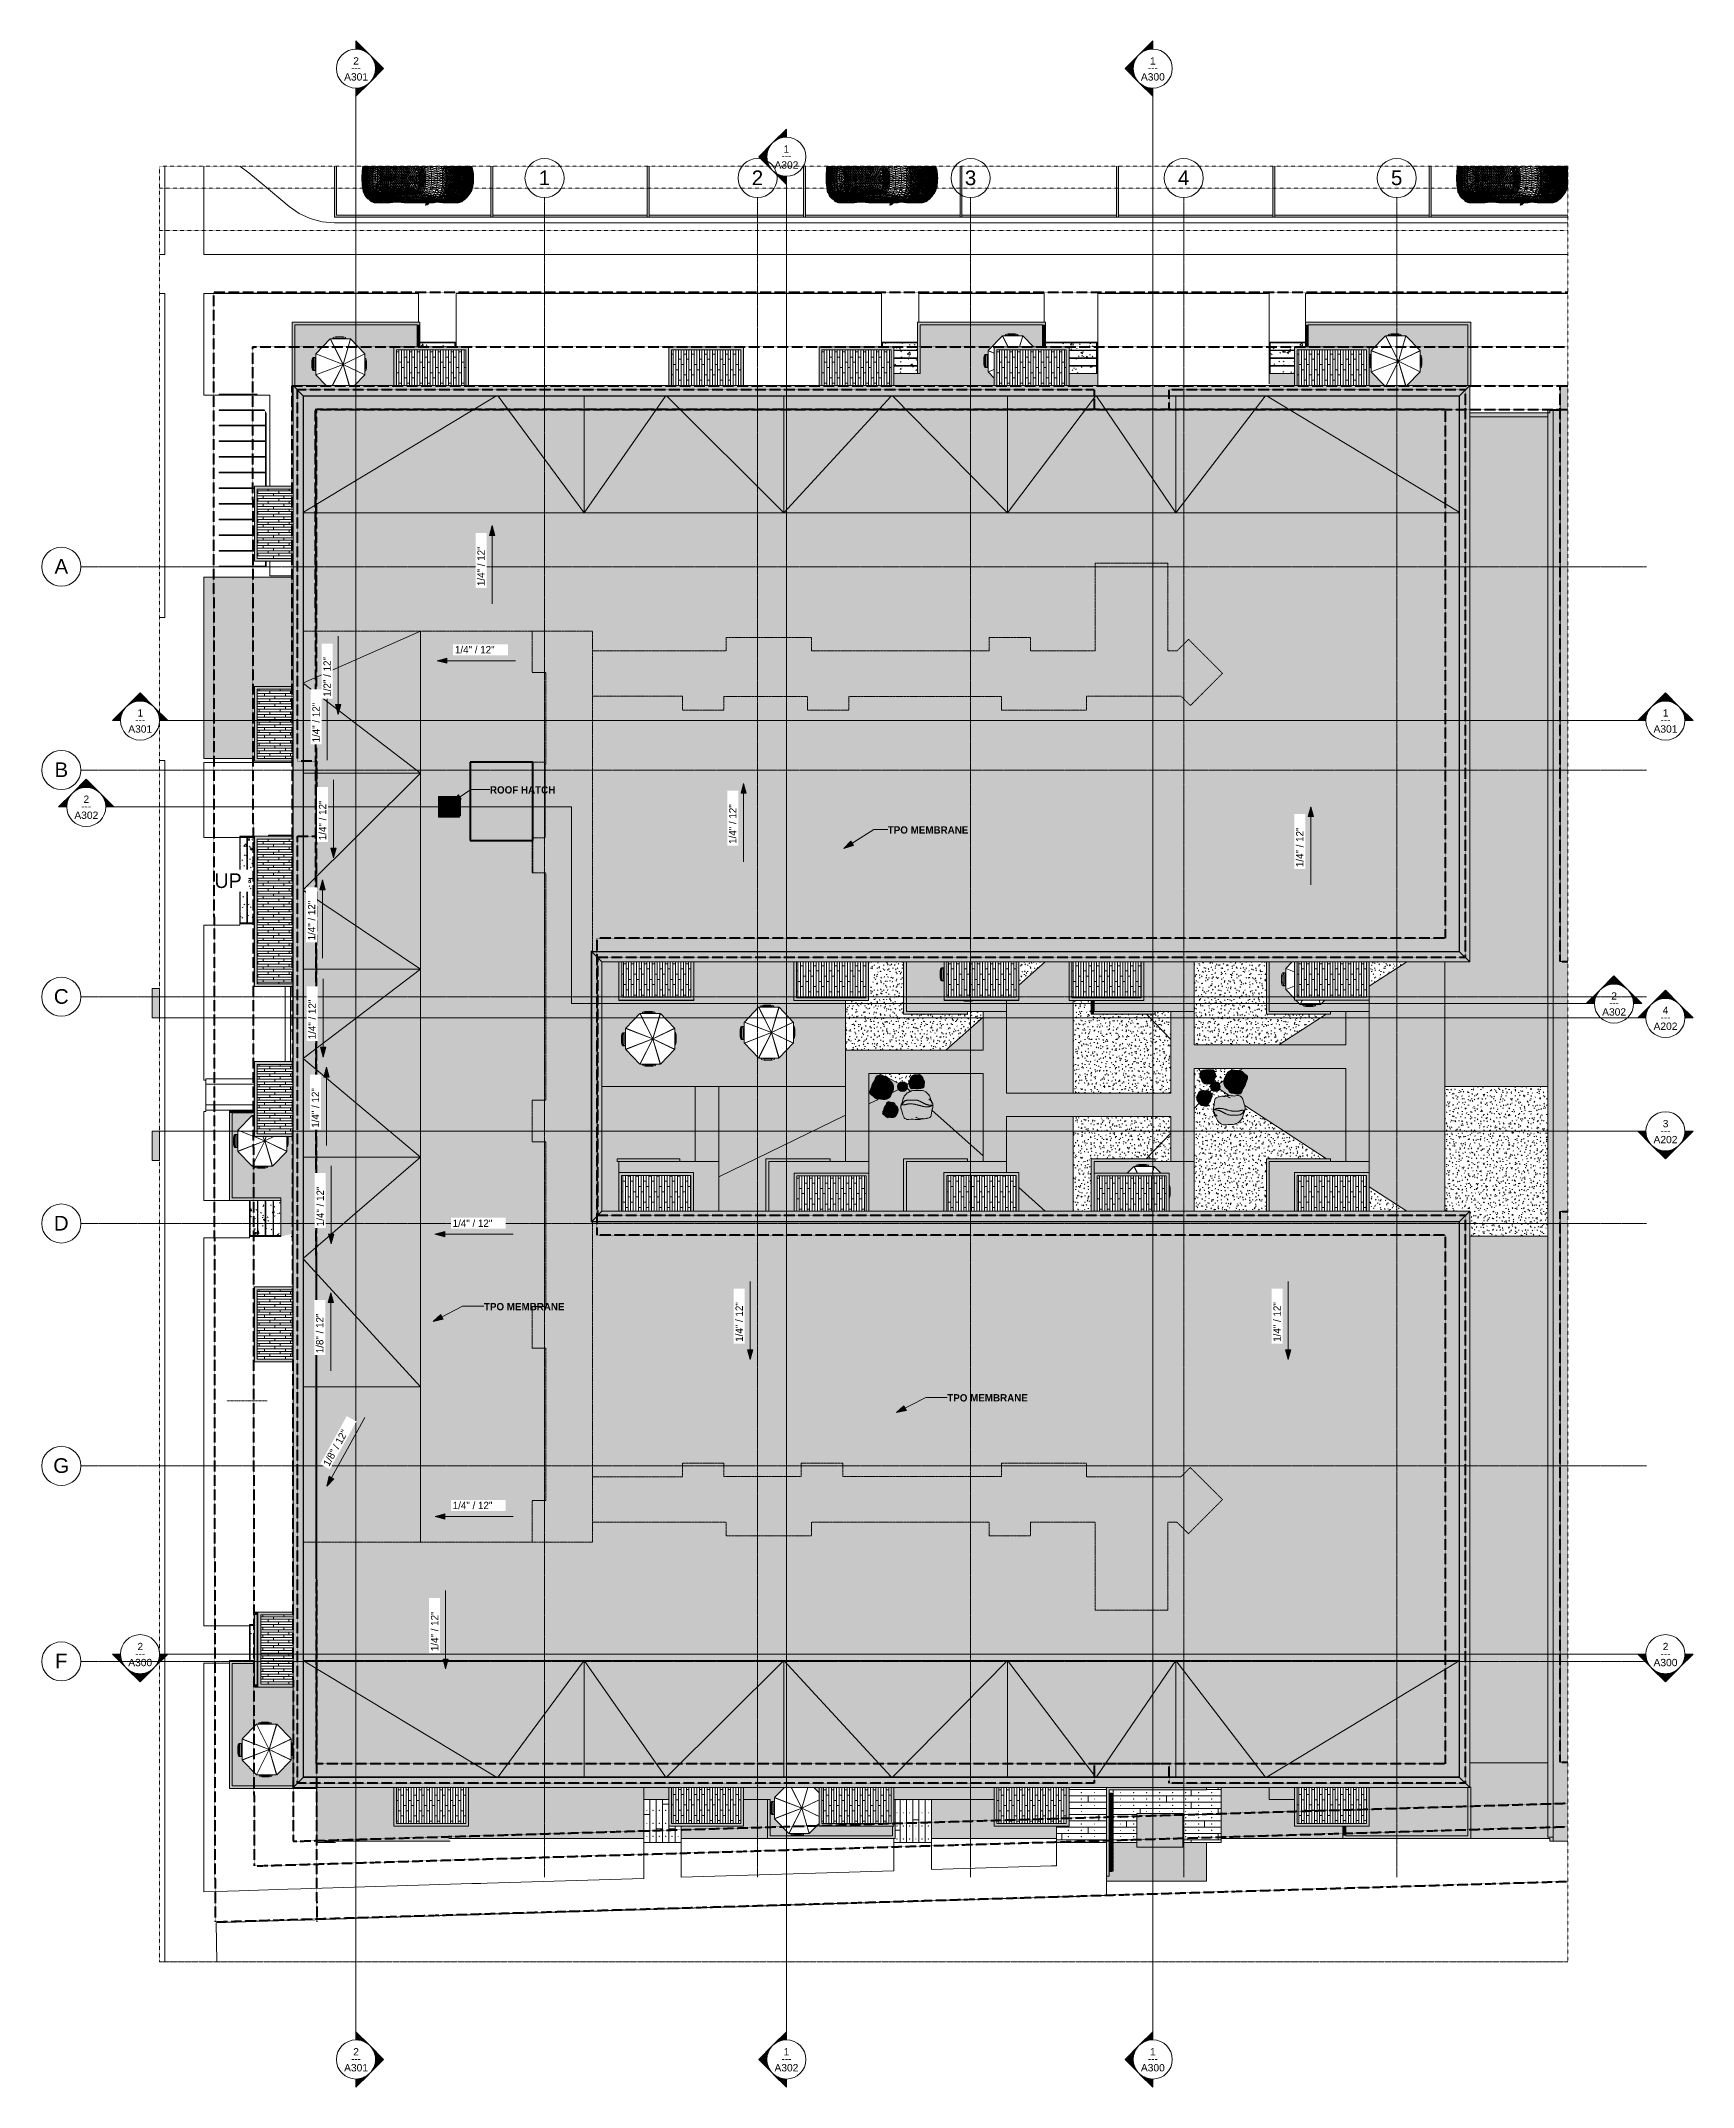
# Model space of a CAD drawing. Header units: inches. Extents: x -4254 to -1719, y 9514 to 12654.
import ezdxf

# ---------------------------------------------------------------- set-up
doc = ezdxf.new("R2010")
doc.units = ezdxf.units.IN
doc.header["$MEASUREMENT"] = 0
for name, pattern in [('Aligning Line 1_8_', [0.25, 0.125, -0.125]), ('Dash 1_16_', [0.125, 0.0625, -0.0625]), ('Double Dash 3_8_', [1, 0.375, -0.125, 0.125, -0.125, 0.125, -0.125]), ('Grid Line 1_2_', [0.875, 0.5, -0.125, 0.125, -0.125]), ('Hidden 1_8_', [0.1875, 0.125, -0.0625]), ('Overhead 1_16_', [0.101562, 0.0625, -0.039062])]:
    doc.linetypes.add(name, pattern=pattern)
for name, color, linetype, lineweight in [('0-1', 7, 'Continuous', 5), ('0-2', 7, 'Continuous', 9), ('0-3', 147, 'Aligning Line 1_8_', 9), ('A-DETL-HDLN-1', 7, 'Hidden 1_8_', 9), ('A-FLOR', 192, 'Continuous', 13), ('A-FLOR-1', 10, 'Continuous', 5), ('A-FLOR-2', 253, 'Continuous', 13), ('A-FLOR-3', 9, 'Continuous', 5), ('A-FLOR-4', 192, 'Continuous', 5), ('A-FLOR-5', 8, 'Continuous', 5), ('A-FLOR-6', 7, 'Dash 1_16_', 9), ('A-FLOR-HRAL', 11, 'Continuous', 9), ('A-FLOR-PATT-1', 254, 'Continuous', 9), ('A-FLOR-PATT-2', 251, 'Continuous', 9), ('A-GENM', 5, 'Continuous', 9), ('A-GENM-1', 55, 'Continuous', 9), ('A-GENM-2', 7, 'Continuous', 9), ('A-ROOF', 132, 'Continuous', 13), ('A-ROOF-1', 8, 'Continuous', 5), ('A-ROOF-2', 132, 'Continuous', 5), ('A-ROOF-3', 7, 'Dash 1_16_', 9), ('A-ROOF-4', 132, 'Continuous', 50), ('A-WALL', 113, 'Continuous', 13), ('A-WALL-1', 113, 'Continuous', 5), ('C-PRKG-1', 55, 'Continuous', 9), ('C-PRKG-2', 7, 'Continuous', 9), ('C-PROP-LINE', 91, 'Double Dash 3_8_', 50), ('C-PROP-LINE-1', 130, 'Double Dash 3_8_', 50), ('C-TOPO', 7, 'Continuous', 9), ('E-ELEC-EQPM', 71, 'Continuous', 9), ('E-ELEC-EQPM-1', 251, 'Continuous', 9), ('E-ELEC-FIXT', 91, 'Continuous', 9), ('G-ANNO-DIMS', 111, 'Continuous', 9), ('G-ANNO-SYMB', 111, 'Aligning Line 1_8_', 9), ('G-ANNO-SYMB-1', 147, 'Aligning Line 1_8_', 9), ('G-ANNO-SYMB-2', 111, 'Continuous', 9), ('G-ANNO-TEXT', 231, 'Continuous', 9), ('G-IMPT', 8, 'Continuous', 9), ('L-SITE', 91, 'Continuous', 9), ('M-EQPM', 50, 'Continuous', 9), ('S-FNDN', 32, 'Continuous', 13), ('S-FNDN-1', 250, 'Continuous', 13), ('S-FNDN-2', 32, 'Continuous', 5), ('S-GRID-1', 1, 'Grid Line 1_2_', 9), ('S-GRID-IDEN', 1, 'Continuous', 9), ('S-STRS', 31, 'Continuous', 9), ('S-STRS-1', 251, 'Continuous', 9), ('S-STRS-2', 31, 'Overhead 1_16_', 9), ('S-STRS-ANNO', 31, 'Continuous', 9), ('S-STRS-IDEN', 31, 'Continuous', 9)]:
    doc.layers.add(name, color=color, linetype=linetype, lineweight=lineweight)
doc.styles.add('Arial', font='arial.ttf', dxfattribs={"height": 11.25})
doc.styles.add('Arial_1', font='arial.ttf', dxfattribs={"height": 22.5})
doc.styles.add('Century Gothic', font='ufonts.com_century-gothic.ttf', dxfattribs={"height": 22.5})
doc.styles.add('Century Gothic_1', font='ufonts.com_century-gothic.ttf', dxfattribs={"height": 11.25})
doc.styles.add('Century Gothic_B', font='GOTHICB.TTF', dxfattribs={"height": 11.25})
pattern_1 = [(0, (0, 0), (19.2, 4.8), [1.584, -12.816, 1.584, -12.816, -76.8]), (0, (0, 0), (19.2, 4.8), [-28.8, 1.584, -27.216, 1.584, -12.816, -33.6]), (0, (0, 0), (19.2, 4.8), [-72, 1.584, -8.016, 1.584, -22.416]), (120, (7.2, 2.4), (-13.756922, 14.2276878), [1.584, -12.816, 1.584, -12.816, -76.8]), (120, (7.2, 2.4), (-13.756922, 14.2276878), [-28.8, 1.584, -27.216, 1.584, -12.816, -33.6]), (120, (7.2, 2.4), (-13.756922, 14.2276878), [-72, 1.584, -8.016, 1.584, -22.416]), (240, (9.6, 12), (-5.443078, -19.0276878), [1.584, -12.816, 1.584, -12.816, -76.8]), (240, (9.6, 12), (-5.443078, -19.0276878), [-28.8, 1.584, -27.216, 1.584, -12.816, -33.6]), (240, (9.6, 12), (-5.443078, -19.0276878), [-72, 1.584, -8.016, 1.584, -22.416])]
pattern_2 = [(0, (0, 10.774), (19.2, 4.799), [1.584, -12.816, 1.584, -12.816, -76.8]), (0, (0, 10.774), (19.2, 4.799), [-28.8, 1.584, -27.216, 1.584, -12.816, -33.6]), (0, (0, 10.774), (19.2, 4.799), [-72, 1.584, -8.016, 1.584, -22.416]), (120.004, (7.2, 13.173), (-13.756915, 14.2249953), [1.584, -12.815, 1.584, -12.815, -76.791]), (120.004, (7.2, 13.173), (-13.756915, 14.2249953), [-28.797, 1.584, -27.213, 1.584, -12.815, -33.596]), (120.004, (7.2, 13.173), (-13.756915, 14.2249953), [-71.992, 1.584, -8.015, 1.584, -22.413]), (239.996, (9.6, 22.772), (-5.4429063, -19.0247097), [1.584, -12.815, 1.584, -12.815, -76.791]), (239.996, (9.6, 22.772), (-5.4429063, -19.0247097), [-28.797, 1.584, -27.213, 1.584, -12.815, -33.596]), (239.996, (9.6, 22.772), (-5.4429063, -19.0247097), [-71.992, 1.584, -8.015, 1.584, -22.413])]
pattern_3 = [(0, (0, -4.036), (19.2, 4.799), [1.584, -12.816, 1.584, -12.816, -76.8]), (0, (0, -4.036), (19.2, 4.799), [-28.8, 1.584, -27.216, 1.584, -12.816, -33.6]), (0, (0, -4.036), (19.2, 4.799), [-72, 1.584, -8.016, 1.584, -22.416]), (120.004, (7.2, -1.636), (-13.756915, 14.2249953), [1.584, -12.815, 1.584, -12.815, -76.791]), (120.004, (7.2, -1.636), (-13.756915, 14.2249953), [-28.797, 1.584, -27.213, 1.584, -12.815, -33.596]), (120.004, (7.2, -1.636), (-13.756915, 14.2249953), [-71.992, 1.584, -8.015, 1.584, -22.413]), (239.996, (9.6, 7.962), (-5.4429063, -19.0247097), [1.584, -12.815, 1.584, -12.815, -76.791]), (239.996, (9.6, 7.962), (-5.4429063, -19.0247097), [-28.797, 1.584, -27.213, 1.584, -12.815, -33.596]), (239.996, (9.6, 7.962), (-5.4429063, -19.0247097), [-71.992, 1.584, -8.015, 1.584, -22.413])]
pattern_4 = [(50, (0, 0), (34.4287, -3.01202), [3.6, -39.6]), (355, (0, 0), (-6.6596, 36.10481), [2.88, -31.68]), (100.451, (2.87, -0.25), (27.76876, 33.0931), [3.06, -33.655]), (46.184, (0, 9.6), (51.22752, -7.94535), [5.4, -59.4]), (96.636, (4.27, 8.94), (44.86319, 46.7577), [4.589, -50.482]), (351.184, (0, 9.6), (44.86417, 46.75745), [4.32, -47.52]), (21, (4.8, 7.2), (28.65176, -19.325734), [3.6, -39.6]), (326, (4.8, 7.2), (11.67934, 34.80662), [2.88, -31.68]), (71.451, (7.188, 5.59), (40.33096, 15.48132), [3.06, -33.655]), (37.5, (0, 0), (0.583112, 15.978979), [1.584, -29.712, 1.584, -30.576, -31.8]), (37.5, (0, 0), (0.583112, 15.978979), [-63.456, 1.584, -30.216]), (7.5, (0, 0), (12.62689, 18.932107), [1.584, -16.752, 1.584, -28.992, -12.12]), (7.5, (0, 0), (12.62689, 18.932107), [-48.912, 1.584, -10.536]), (327.5, (-10.704, 0), (25.622992, -1.082799), [1.584, -10.416, 1.584, -35.856, -49.68]), (327.5, (-10.704, 0), (25.622992, -1.082799), [-49.44, 1.584, -48.096]), (317.5, (-15.504, 0), (27.99243, 4.80496), [1.584, -14.016, 1.584, -23.28, -35.28]), (317.5, (-15.504, 0), (27.99243, 4.80496), [-40.464, 1.584, -33.696])]

msp = doc.modelspace()

# ---------------------------------------------------------------- texts
at = {"layer": 'G-ANNO-SYMB-2', "attachment_point": 1}
for s, insert, char_height, width, style in [('2', (-3774.9, 12629.1), 11.2, 10.605, 'Arial'), ('1', (-2552, 12629.1), 11.2, 10.605, 'Arial'), ('A301', (-3788.9, 12604.6), 11.25, 44.692, 'Arial'), ('---', (-3778.2, 12618.5), 11.25, 19.316, 'Century Gothic_1'), ('A300', (-2566, 12604.6), 11.25, 44.692, 'Arial'), ('---', (-2555.3, 12618.5), 11.25, 19.316, 'Century Gothic_1'), ('A302', (-3128.4, 12469.4), 11.25, 44.692, 'Arial'), ('---', (-3117.6, 12483.3), 11.25, 19.316, 'Century Gothic_1'), ('1', (-3114.3, 12493.9), 11.2, 10.605, 'Arial'), ('1', (-4106.1, 11628.4), 11.2, 10.605, 'Arial'), ('1', (-1765.1, 11628.4), 11.2, 10.605, 'Arial'), ('A301', (-4120.2, 11603.8), 11.25, 44.692, 'Arial'), ('---', (-4109.4, 11617.7), 11.25, 19.316, 'Century Gothic_1'), ('A301', (-1779.2, 11603.8), 11.25, 44.692, 'Arial'), ('---', (-1768.4, 11617.7), 11.25, 19.316, 'Century Gothic_1'), ('2', (-4188.9, 11496), 11.2, 10.605, 'Arial'), ('A302', (-4202.9, 11471.4), 11.25, 44.692, 'Arial'), ('---', (-4192.2, 11485.3), 11.25, 19.316, 'Century Gothic_1'), ('2', (-1844.1, 11194), 11.2, 10.605, 'Arial'), ('A302', (-1858.1, 11169.5), 11.25, 44.692, 'Arial'), ('---', (-1847.4, 11183.4), 11.25, 19.316, 'Century Gothic_1'), ('---', (-1768.4, 11161.5), 11.25, 19.316, 'Century Gothic_1'), ('4', (-1765.1, 11172.1), 11.2, 10.605, 'Arial'), ('A202', (-1779.2, 11147.6), 11.25, 44.692, 'Arial'), ('3', (-1765.1, 10998.1), 11.2, 10.605, 'Arial'), ('A202', (-1779.2, 10973.6), 11.25, 44.692, 'Arial'), ('---', (-1768.4, 10987.5), 11.25, 19.316, 'Century Gothic_1'), ('---', (-4109.4, 10184.9), 11.25, 19.316, 'Century Gothic_1'), ('2', (-4106.1, 10195.6), 11.2, 10.605, 'Arial'), ('---', (-1768.4, 10184.9), 11.25, 19.316, 'Century Gothic_1'), ('2', (-1765.1, 10195.6), 11.2, 10.605, 'Arial'), ('A300', (-4120.2, 10171), 11.25, 44.692, 'Arial'), ('A300', (-1779.2, 10171), 11.25, 44.692, 'Arial'), ('A301', (-3788.9, 9549.1), 11.25, 44.692, 'Arial'), ('---', (-3778.2, 9563), 11.25, 19.316, 'Century Gothic_1'), ('2', (-3774.9, 9573.6), 11.2, 10.605, 'Arial'), ('A302', (-3128.4, 9549.1), 11.25, 44.692, 'Arial'), ('---', (-3117.6, 9563), 11.25, 19.316, 'Century Gothic_1'), ('1', (-3114.3, 9573.6), 11.2, 10.605, 'Arial'), ('A300', (-2566, 9549.1), 11.25, 44.692, 'Arial'), ('---', (-2555.3, 9563), 11.25, 19.316, 'Century Gothic_1'), ('1', (-2552, 9573.6), 11.2, 10.605, 'Arial')]:
    msp.add_mtext(s, dxfattribs=dict(at, insert=insert, char_height=char_height, width=width, style=style))
at = {"layer": 'G-ANNO-TEXT', "char_height": 11.25, "attachment_point": 1, "style": 'Century Gothic_B'}
for s, insert, width in [('ROOF HATCH', (-3565.1, 11510.3), 122.336), ('TPO MEMBRANE', (-2954.5, 11448.8), 147.334), ('TPO MEMBRANE', (-3574.3, 10717.2), 147.334), ('TPO MEMBRANE', (-2863.2, 10577.3), 147.334)]:
    msp.add_mtext(s, dxfattribs=dict(at, insert=insert, width=width))
at = {"layer": 'S-GRID-IDEN', "char_height": 22.5, "attachment_point": 1, "style": 'Arial_1'}
for s, insert, width in [('1', (-3490.2, 12455.3), 21.21), ('2', (-3163.2, 12455.3), 21.21), ('3', (-2836.2, 12455.3), 21.21), ('4', (-2509.2, 12455.3), 21.21), ('5', (-2182.2, 12455.3), 21.21), ('A', (-4233.4, 11858.9), 25.376), ('B', (-4233.4, 11546.9), 25.376), ('C', (-4234.4, 11198.9), 27.649), ('D', (-4234.4, 10850.9), 27.649), ('G', (-4235.3, 10478.9), 29.921), ('F', (-4232.6, 10178.9), 23.482)]:
    msp.add_mtext(s, dxfattribs=dict(at, insert=insert, width=width))

# ---------------------------------------------------------------- blocks, each defined once
blk = doc.blocks.new('CTR - 2nd Phase_rvt-1-FLOOR PLAN - ROOF')
at = {"layer": 'A-FLOR-1'}
h = blk.add_hatch(color=256, dxfattribs=at)
h.paths.add_polyline_path([(-1922.7, 10012.6), (-1910.9, 10012.6), (-1910.9, 10857.4), (-1922.7, 10857.4), (-1922.7, 10050.6)], flags=0)
h.paths.add_polyline_path([(-1910.9, 11241.4), (-1910.9, 12124.6), (-1922.7, 12124.6), (-1922.7, 11241.4)], flags=0)
blk.add_hatch(color=256, dxfattribs=at).paths.add_polyline_path([(-1941.2, 9897.4), (-1933.3, 9897.4), (-1933.3, 12087.2), (-1922.7, 12087.2), (-1922.7, 12088.6), (-1941.2, 12088.6), (-1941.2, 10012.6)], flags=0)
at = {"layer": 'A-FLOR-PATT-1'}
h = blk.add_hatch(dxfattribs=at)
h.set_pattern_fill('FP_1', color=256, style=0, pattern_type=2)
h.set_pattern_definition(pattern_1)
h.paths.add_polyline_path([(-1933.3, 9891.2), (-1910.9, 9891.2), (-1910.9, 10012.6), (-1922.7, 10012.6), (-1922.7, 10857.4), (-1910.9, 10857.4), (-1910.9, 11241.4), (-1922.7, 11241.4), (-1922.7, 12087.2), (-1933.3, 12087.2), (-1933.3, 9897.4)], flags=0)
at = {"layer": 'A-FLOR-2'}
for p, q in [((-1910.9, 12124.6), (-1922.7, 12124.6)), ((-1922.7, 12124.6), (-1922.7, 11241.4)), ((-1922.7, 12088.6), (-1941.2, 12088.6)), ((-1941.2, 12088.6), (-1941.2, 9897.4)), ((-1922.7, 12087.2), (-1933.3, 12087.2)), ((-1933.3, 12087.2), (-1933.3, 9891.2)), ((-1922.7, 11241.4), (-1910.9, 11241.4)), ((-1910.9, 10857.4), (-1922.7, 10857.4)), ((-1922.7, 10857.4), (-1922.7, 10012.6)), ((-1922.7, 10012.6), (-1910.9, 10012.6)), ((-1941.2, 9897.4), (-1933.3, 9897.4)), ((-1933.3, 9891.2), (-1910.9, 9891.2))]:
    blk.add_line(p, q, dxfattribs=at)
blk = doc.blocks.new('Parking_Stall_Multiple2 - street parking-1355854-FLOOR PLAN - ROOF')
at = {"layer": 'C-PRKG-1'}
blk.add_hatch(color=256, dxfattribs=at).paths.add_polyline_path([(0, -240), (0, -243), (1.5, -241.5), (3, -243), (78.3, -243), (78.3, -241.1), (61.5, -241.5), (3, -240), (3, -3), (78.3, -3), (78.3, 0), (0, 0), (0, -238)], flags=0)
h = blk.add_hatch(color=256, dxfattribs=at)
h.paths.add_polyline_path([(0, -480), (0, -483), (1.5, -481.5), (3, -483), (78.3, -483), (78.3, -481.1), (61.5, -481.5), (3, -480), (3, -243), (1.5, -241.5), (0, -243), (0, -240), (0, -458.2)], flags=0)
h.paths.add_polyline_path([(3, -240), (61.5, -241.5), (78.3, -241.1), (78.3, -240), (23, -240)], flags=0)
h = blk.add_hatch(color=256, dxfattribs=at)
h.paths.add_polyline_path([(0, -541.9), (0, -723), (1.5, -721.5), (3, -723), (78.3, -723), (78.3, -721.1), (61.5, -721.5), (3, -720), (3, -483), (1.5, -481.5), (0, -483), (0, -480), (0, -531.4)], flags=0)
h.paths.add_polyline_path([(3, -480), (61.5, -481.5), (78.3, -481.1), (78.3, -480), (27.3, -480)], flags=0)
h = blk.add_hatch(color=256, dxfattribs=at)
h.paths.add_polyline_path([(0, -879.6), (0, -963), (1.5, -961.5), (3, -963), (78.3, -963), (78.3, -961.1), (61.5, -961.5), (3, -959.9), (3, -723), (1.5, -721.5), (0, -723), (0, -861.6)], flags=0)
h.paths.add_polyline_path([(3, -720), (61.5, -721.5), (78.3, -721.1), (78.3, -720)], flags=0)
h = blk.add_hatch(color=256, dxfattribs=at)
h.paths.add_polyline_path([(0, -1200), (0, -1203), (1.5, -1201.5), (3, -1203), (78.3, -1203), (78.3, -1201.1), (61.5, -1201.5), (3, -1200), (3, -963), (1.5, -961.5), (0, -963), (0, -1107.2)], flags=0)
h.paths.add_polyline_path([(3, -960), (61.5, -961.5), (78.3, -961.1), (78.3, -960)], flags=0)
h = blk.add_hatch(color=256, dxfattribs=at)
h.paths.add_polyline_path([(0, -1352.4), (0, -1443), (1.5, -1441.5), (3, -1443), (78.3, -1443), (78.3, -1441.1), (61.5, -1441.5), (3, -1440), (3, -1203), (1.5, -1201.5), (0, -1203), (0, -1200), (0, -1333.6)], flags=0)
h.paths.add_polyline_path([(3, -1200), (61.5, -1201.5), (78.3, -1201.1), (78.3, -1200)], flags=0)
h = blk.add_hatch(color=256, dxfattribs=at)
h.paths.add_polyline_path([(0, -1680), (0, -1683), (1.5, -1681.5), (3, -1683), (78.3, -1683), (78.3, -1681.1), (61.5, -1681.5), (3, -1680), (3, -1443), (1.5, -1441.5), (0, -1443), (0, -1631.9)], flags=0)
h.paths.add_polyline_path([(3, -1440), (61.5, -1441.5), (78.3, -1441.1), (78.3, -1440)], flags=0)
h = blk.add_hatch(color=256, dxfattribs=at)
h.paths.add_polyline_path([(0, -1723.8), (0, -1892.7), (3, -1892.7), (3, -1683), (1.5, -1681.5), (0, -1683), (0, -1680), (0, -1706)], flags=0)
h.paths.add_polyline_path([(3, -1680), (61.5, -1681.5), (78.3, -1681.1), (78.3, -1680)], flags=0)
at = {"layer": 'C-PRKG-2'}
for p, q in [((78.3, 0), (0, 0)), ((0, 0), (0, -243)), ((3, -240), (3, -3)), ((3, -3), (78.3, -3)), ((78.3, -240), (0, -240)), ((0, -240), (0, -483)), ((0, -243), (78.3, -243)), ((78.3, -240), (3, -240)), ((3, -480), (3, -243)), ((3, -243), (78.3, -243)), ((78.3, -480), (0, -480)), ((0, -480), (0, -723)), ((0, -483), (78.3, -483)), ((78.3, -480), (3, -480)), ((3, -720), (3, -483)), ((3, -483), (78.3, -483)), ((78.3, -720), (0, -720)), ((0, -720), (0, -963)), ((78.3, -720), (3, -720)), ((0, -723), (78.3, -723)), ((3, -960), (3, -723)), ((3, -723), (78.3, -723)), ((78.3, -960), (0, -960)), ((0, -960), (0, -1203)), ((0, -963), (78.3, -963)), ((78.3, -960), (3, -960)), ((3, -1200), (3, -963)), ((3, -963), (78.3, -963)), ((78.3, -1200), (0, -1200)), ((0, -1200), (0, -1443)), ((0, -1203), (78.3, -1203)), ((78.3, -1200), (3, -1200)), ((3, -1440), (3, -1203)), ((3, -1203), (78.3, -1203)), ((78.3, -1440), (0, -1440)), ((0, -1440), (0, -1683)), ((0, -1443), (78.3, -1443)), ((78.3, -1440), (3, -1440)), ((3, -1680), (3, -1443)), ((3, -1443), (78.3, -1443)), ((78.3, -1680), (0, -1680)), ((0, -1680), (0, -1892.7)), ((0, -1683), (78.3, -1683)), ((78.3, -1680), (3, -1680)), ((3, -1892.7), (3, -1683)), ((3, -1683), (78.3, -1683))]:
    blk.add_line(p, q, dxfattribs=at)
blk = doc.blocks.new('Parking_Stall_Multiple - BIKE PARKING-1358270-FLOOR PLAN - ROOF')
at = {"layer": 'A-GENM-1'}
h = blk.add_hatch(color=256, dxfattribs=at)
h.paths.add_polyline_path([(17.4, 0), (0, 0), (0, -8.6), (1, -8.6), (1, -1), (72, -1), (72, 0), (18.2, 0)], flags=0)
h.paths.add_polyline_path([(36.5, -24.5), (18.2, -24.8), (18.2, -25), (72, -25)], flags=0)
h = blk.add_hatch(color=256, dxfattribs=at)
h.paths.add_polyline_path([(72, -24), (18.2, -24), (18.2, -24.8), (36.5, -24.5), (72, -25)], flags=0)
h.paths.add_polyline_path([(36.5, -48.5), (18.2, -48.8), (18.2, -49), (72, -49), (67.7, -48.9)], flags=0)
h = blk.add_hatch(color=256, dxfattribs=at)
h.paths.add_polyline_path([(72, -48), (18.2, -48), (18.2, -48.8), (36.5, -48.5), (72, -49)], flags=0)
h.paths.add_polyline_path([(36.5, -72.5), (18.2, -72.8), (18.2, -73), (72, -73)], flags=0)
h = blk.add_hatch(color=256, dxfattribs=at)
h.paths.add_polyline_path([(28.4, -72), (18.2, -72), (18.2, -72.8), (36.5, -72.5), (72, -73), (72, -72)], flags=0)
h.paths.add_polyline_path([(36.5, -96.5), (18.2, -96.8), (18.2, -97), (72, -97)], flags=0)
h = blk.add_hatch(color=256, dxfattribs=at)
h.paths.add_polyline_path([(28.4, -120), (18.2, -120), (18.2, -120.8), (36.5, -120.5), (72, -121), (72, -120)], flags=0)
h.paths.add_polyline_path([(1, -145), (72, -145), (36.5, -144.5), (28.4, -144.6)], flags=0)
h.paths.add_polyline_path([(0, -144), (0, -145), (1, -145), (0.5, -144.5)], flags=0)
h.paths.add_polyline_path([(0.1, -123.4), (0, -123.4), (0, -144), (1, -144), (1, -123.4)], flags=0)
h = blk.add_hatch(color=256, dxfattribs=at)
h.paths.add_polyline_path([(18.2, -96), (18.2, -96.8), (36.5, -96.5), (72, -97), (72, -96), (28.4, -96)], flags=0)
h.paths.add_polyline_path([(36.5, -120.5), (18.2, -120.8), (18.2, -121), (72, -121)], flags=0)
h = blk.add_hatch(color=256, dxfattribs=at)
h.paths.add_polyline_path([(28.4, -144), (0, -144), (1, -145), (36.5, -144.5), (72, -145), (72, -144), (40, -144)], flags=0)
h.paths.add_polyline_path([(1, -169), (72, -169), (36.5, -168.5), (28.4, -168.6)], flags=0)
h.paths.add_polyline_path([(0, -168), (0, -169), (1, -169), (0.5, -168.5)], flags=0)
h.paths.add_polyline_path([(1, -145), (0, -145), (0, -168), (1, -168)], flags=0)
h = blk.add_hatch(color=256, dxfattribs=at)
h.paths.add_polyline_path([(0, -168), (1, -169), (36.5, -168.5), (72, -169), (72, -168), (28.4, -168)], flags=0)
h.paths.add_polyline_path([(1, -193), (70.2, -193), (36.5, -192.5), (28.4, -192.6)], flags=0)
h.paths.add_polyline_path([(0, -192), (0, -193), (1, -193), (0.5, -192.5)], flags=0)
h.paths.add_polyline_path([(1, -169), (0, -169), (0, -192), (1, -192), (1, -184)], flags=0)
h = blk.add_hatch(color=256, dxfattribs=at)
h.paths.add_polyline_path([(72, -192), (0, -192), (1, -193), (36.5, -192.5), (72, -193), (72, -192.6)], flags=0)
h.paths.add_polyline_path([(1, -217), (72, -217), (36.5, -216.5), (7.6, -216.9)], flags=0)
h.paths.add_polyline_path([(0, -216), (0, -217), (1, -217), (0.5, -216.5)], flags=0)
h.paths.add_polyline_path([(0, -193), (0, -216), (1, -216), (1, -193), (0, -193)], flags=0)
h = blk.add_hatch(color=256, dxfattribs=at)
h.paths.add_polyline_path([(5.9, -216), (0, -216), (1, -217), (36.5, -216.5), (72, -217), (72, -216), (28.4, -216)], flags=0)
h.paths.add_polyline_path([(1, -217), (0, -217), (0, -236.3), (1, -238.3), (1, -222.6)], flags=0)
h.paths.add_polyline_path([(36.5, -240.5), (3.7, -241), (72, -241), (38.2, -240.5)], flags=0)
h = blk.add_hatch(color=256, dxfattribs=at)
h.paths.add_polyline_path([(3.3, -240), (1.8, -240), (2.3, -241), (38.2, -240.5), (72, -241), (72, -240), (13.5, -240)], flags=0)
h.paths.add_polyline_path([(13.5, -264), (13.3, -264), (13.7, -265), (72, -265), (72, -264), (13.8, -264)], flags=0)
at = {"layer": 'A-GENM-2'}
for p, q in [((72, 0), (0, 0)), ((0, 0), (0, -8.6)), ((72, -1), (72, 0)), ((1, -8.6), (1, -1)), ((1, -1), (72, -1)), ((72, -24), (18.2, -24)), ((72, -24), (18.2, -24)), ((18.2, -25), (72, -25)), ((18.2, -25), (72, -25)), ((72, -25), (72, -24)), ((72, -25), (72, -24)), ((72, -48), (18.2, -48)), ((72, -48), (18.2, -48)), ((18.2, -49), (72, -49)), ((18.2, -49), (72, -49)), ((72, -49), (72, -48)), ((72, -49), (72, -48)), ((72, -72), (18.2, -72)), ((72, -72), (18.2, -72)), ((18.2, -73), (72, -73)), ((18.2, -73), (72, -73)), ((72, -73), (72, -72)), ((72, -73), (72, -72)), ((0, -123.4), (0, -145)), ((1, -144), (1, -123.4)), ((72, -96), (18.2, -96)), ((72, -96), (18.2, -96)), ((18.2, -97), (72, -97)), ((18.2, -97), (72, -97)), ((72, -120), (18.2, -120)), ((72, -120), (18.2, -120)), ((18.2, -121), (72, -121)), ((18.2, -121), (72, -121)), ((72, -97), (72, -96)), ((72, -97), (72, -96)), ((72, -121), (72, -120)), ((72, -121), (72, -120)), ((72, -144), (0, -144)), ((0, -144), (0, -169)), ((0, -145), (72, -145)), ((72, -144), (1, -144)), ((1, -168), (1, -145)), ((1, -145), (72, -145)), ((72, -145), (72, -144)), ((72, -145), (72, -144)), ((72, -168), (0, -168)), ((0, -168), (0, -193)), ((0, -169), (72, -169)), ((72, -168), (1, -168)), ((1, -192), (1, -169)), ((1, -169), (72, -169)), ((72, -169), (72, -168)), ((72, -169), (72, -168)), ((72, -192), (0, -192)), ((0, -192), (0, -217)), ((0, -193), (72, -193)), ((72, -216), (0, -216)), ((0, -216), (0, -236.3)), ((0, -217), (72, -217)), ((72, -192), (1, -192)), ((1, -216), (1, -193)), ((1, -193), (72, -193)), ((72, -216), (1, -216)), ((1, -238.3), (1, -217)), ((1, -217), (72, -217)), ((72, -193), (72, -192)), ((72, -193), (72, -192)), ((72, -217), (72, -216)), ((72, -217), (72, -216)), ((72, -240), (1.8, -240)), ((72, -240), (1.8, -240)), ((2.3, -241), (72, -241)), ((2.3, -241), (72, -241)), ((72, -241), (72, -240)), ((72, -241), (72, -240)), ((72, -264), (13.3, -264)), ((13.7, -265), (72, -265)), ((72, -265), (72, -264))]:
    blk.add_line(p, q, dxfattribs=at)
blk = doc.blocks.new('Land_Rover_Evoque_-_SUV_Car_Vehicle_Automobile_13067 - Land Rover EVOQUE_dwg-1230547-FLOOR PLAN - ROOF')
at = {"layer": 'A-GENM'}
for p, q in [((-0.343, 2.548), (-0.464, 2.522)), ((-0.343, 2.548), (-0.464, 2.518)), ((-0.345, 2.544), (-0.464, 2.518)), ((-0.347, 2.54), (-0.464, 2.518)), ((-0.347, 2.54), (-0.464, 2.517)), ((-0.349, 2.534), (-0.464, 2.511)), ((-0.349, 2.534), (-0.464, 2.517)), ((-0.464, 2.522), (-0.464, 2.522)), ((-0.464, 2.509), (-0.396, 2.512)), ((-0.464, 2.503), (-0.432, 2.491)), ((-0.464, 2.481), (-0.432, 2.491)), ((-0.464, 2.464), (-0.424, 2.44)), ((-0.458, 2.438), (-0.464, 2.436)), ((-0.464, 2.429), (-0.462, 2.431)), ((-0.464, 2.42), (-0.462, 2.431)), ((-0.462, 2.431), (-0.464, 2.43)), ((-0.462, 2.431), (-0.464, 2.43)), ((-0.464, 2.404), (-0.442, 2.409)), ((-0.464, 2.398), (-0.453, 2.385)), ((-0.462, 2.431), (-0.448, 2.442)), ((-0.462, 2.431), (-0.44, 2.442)), ((-0.462, 2.431), (-0.436, 2.44)), ((-0.462, 2.431), (-0.458, 2.438)), ((-0.462, 2.431), (-0.436, 2.436)), ((-0.462, 2.431), (-0.442, 2.409)), ((-0.448, 2.442), (-0.458, 2.438)), ((-0.453, 2.385), (-0.394, 2.401)), ((-0.453, 2.385), (-0.394, 2.401)), ((-0.448, 2.442), (-0.44, 2.442)), ((-0.447, 2.411), (0.449, 2.414)), ((-0.447, 2.344), (-0.447, 2.411)), ((-0.442, 2.409), (-0.445, 2.387)), ((-0.436, 2.436), (-0.442, 2.409)), ((-0.436, 2.389), (-0.442, 2.409)), ((-0.44, 2.442), (-0.436, 2.44)), ((-0.439, 2.389), (-0.44, 2.397)), ((-0.43, 2.425), (-0.436, 2.44)), ((-0.436, 2.44), (-0.43, 2.419)), ((-0.436, 2.44), (-0.436, 2.436)), ((-0.43, 2.419), (-0.436, 2.436)), ((-0.436, 2.436), (-0.436, 2.389)), ((-0.43, 2.419), (-0.436, 2.389)), ((-0.436, 2.39), (-0.435, 2.393)), ((-0.435, 2.43), (-0.434, 2.428)), ((-0.43, 2.414), (-0.435, 2.39)), ((-0.434, 2.436), (-0.424, 2.44)), ((-0.424, 2.44), (-0.434, 2.436)), ((-0.43, 2.414), (-0.434, 2.428)), ((-0.43, 2.414), (-0.434, 2.424)), ((-0.432, 2.491), (-0.396, 2.512)), ((-0.432, 2.491), (-0.394, 2.509)), ((-0.432, 2.491), (-0.424, 2.44)), ((-0.432, 2.491), (-0.398, 2.465)), ((-0.43, 2.418), (-0.432, 2.423)), ((-0.43, 2.438), (-0.414, 2.438)), ((-0.43, 2.414), (-0.414, 2.438)), ((-0.43, 2.425), (-0.43, 2.419)), ((-0.413, 2.414), (-0.43, 2.391)), ((-0.43, 2.414), (-0.426, 2.403)), ((-0.415, 2.409), (-0.43, 2.391)), ((-0.428, 2.401), (-0.43, 2.391)), ((-0.413, 2.414), (-0.428, 2.401)), ((-0.415, 2.409), (-0.425, 2.393)), ((-0.424, 2.44), (-0.41, 2.447)), ((-0.41, 2.447), (-0.424, 2.44)), ((-0.411, 2.416), (-0.424, 2.405)), ((-0.424, 2.405), (-0.413, 2.414)), ((-0.422, 2.422), (-0.405, 2.448)), ((-0.407, 2.43), (-0.422, 2.422)), ((-0.422, 2.422), (-0.419, 2.428)), ((-0.419, 2.415), (-0.422, 2.422)), ((-0.403, 2.456), (-0.419, 2.428)), ((-0.405, 2.448), (-0.419, 2.428)), ((-0.417, 2.432), (-0.419, 2.428)), ((-0.415, 2.409), (-0.418, 2.395)), ((-0.414, 2.396), (-0.418, 2.395)), ((-0.403, 2.456), (-0.417, 2.432)), ((-0.387, 2.525), (-0.415, 2.478)), ((-0.413, 2.414), (-0.415, 2.409)), ((-0.382, 2.413), (-0.415, 2.409)), ((-0.387, 2.402), (-0.415, 2.409)), ((-0.413, 2.438), (-0.399, 2.463)), ((-0.413, 2.438), (-0.403, 2.456)), ((-0.381, 2.424), (-0.413, 2.414)), ((-0.379, 2.42), (-0.413, 2.414)), ((-0.411, 2.416), (-0.413, 2.414)), ((-0.382, 2.413), (-0.413, 2.414)), ((-0.411, 2.417), (-0.407, 2.43)), ((-0.381, 2.424), (-0.411, 2.416)), ((-0.408, 2.417), (-0.407, 2.43)), ((-0.371, 2.452), (-0.407, 2.43)), ((-0.407, 2.43), (-0.405, 2.448)), ((-0.374, 2.432), (-0.407, 2.43)), ((-0.393, 2.421), (-0.407, 2.43)), ((-0.405, 2.448), (-0.403, 2.456)), ((-0.371, 2.452), (-0.405, 2.448)), ((-0.399, 2.463), (-0.403, 2.456)), ((-0.369, 2.462), (-0.403, 2.456)), ((-0.371, 2.452), (-0.403, 2.456)), ((-0.356, 2.473), (-0.399, 2.463)), ((-0.393, 2.469), (-0.399, 2.463)), ((-0.363, 2.469), (-0.399, 2.463)), ((-0.369, 2.462), (-0.399, 2.463)), ((-0.349, 2.534), (-0.396, 2.512)), ((-0.354, 2.52), (-0.396, 2.512)), ((-0.396, 2.512), (-0.394, 2.509)), ((-0.354, 2.52), (-0.394, 2.509)), ((-0.365, 2.484), (-0.394, 2.509)), ((-0.39, 2.471), (-0.394, 2.509)), ((-0.394, 2.401), (-0.316, 2.413)), ((-0.394, 2.401), (-0.316, 2.413)), ((-0.394, 2.384), (-0.394, 2.401)), ((-0.394, 2.401), (-0.327, 2.383)), ((-0.336, 2.483), (-0.393, 2.469)), ((-0.375, 2.479), (-0.393, 2.469)), ((-0.356, 2.473), (-0.393, 2.469)), ((-0.346, 2.423), (-0.383, 2.407)), ((-0.383, 2.407), (-0.343, 2.419)), ((-0.382, 2.413), (-0.383, 2.403)), ((-0.383, 2.407), (-0.383, 2.402)), ((-0.383, 2.405), (-0.382, 2.403)), ((-0.383, 2.405), (-0.381, 2.403)), ((-0.346, 2.423), (-0.382, 2.413)), ((-0.379, 2.42), (-0.382, 2.413)), ((-0.382, 2.403), (-0.382, 2.413)), ((-0.381, 2.424), (-0.343, 2.43)), ((-0.379, 2.42), (-0.381, 2.424)), ((-0.379, 2.42), (-0.38, 2.413)), ((-0.379, 2.42), (-0.343, 2.43)), ((-0.34, 2.426), (-0.379, 2.42)), ((-0.379, 2.413), (-0.379, 2.42)), ((-0.375, 2.541), (-0.37, 2.548)), ((-0.37, 2.548), (-0.375, 2.541)), ((-0.363, 2.485), (-0.375, 2.479)), ((-0.336, 2.483), (-0.375, 2.479)), ((-0.375, 2.425), (-0.374, 2.432)), ((-0.374, 2.432), (-0.371, 2.452)), ((-0.34, 2.436), (-0.374, 2.432)), ((-0.37, 2.548), (-0.372, 2.542)), ((-0.371, 2.542), (-0.368, 2.543)), ((-0.371, 2.452), (-0.369, 2.462)), ((-0.371, 2.452), (-0.34, 2.458)), ((-0.34, 2.436), (-0.371, 2.452)), ((-0.37, 2.548), (-0.357, 2.554)), ((-0.37, 2.548), (-0.368, 2.543)), ((-0.369, 2.462), (-0.363, 2.469)), ((-0.34, 2.458), (-0.369, 2.462)), ((-0.357, 2.554), (-0.368, 2.543)), ((-0.363, 2.469), (-0.364, 2.461)), ((-0.33, 2.487), (-0.363, 2.485)), ((-0.336, 2.483), (-0.363, 2.485)), ((-0.363, 2.469), (-0.356, 2.473)), ((-0.363, 2.469), (-0.357, 2.46)), ((-0.36, 2.484), (-0.349, 2.491)), ((-0.36, 2.406), (-0.343, 2.419)), ((-0.357, 2.554), (-0.358, 2.545)), ((-0.346, 2.558), (-0.357, 2.554)), ((-0.357, 2.554), (-0.355, 2.545)), ((-0.357, 2.554), (-0.348, 2.554)), ((-0.336, 2.483), (-0.356, 2.473)), ((-0.356, 2.473), (-0.34, 2.477)), ((-0.356, 2.46), (-0.356, 2.473)), ((-0.349, 2.534), (-0.354, 2.52)), ((-0.352, 2.499), (-0.354, 2.52)), ((-0.35, 2.517), (-0.354, 2.52)), ((-0.354, 2.46), (-0.34, 2.477)), ((-0.354, 2.472), (-0.353, 2.476)), ((-0.353, 2.486), (-0.351, 2.514)), ((-0.349, 2.538), (-0.351, 2.532)), ((-0.35, 2.515), (-0.351, 2.514)), ((-0.35, 2.514), (-0.351, 2.514)), ((-0.255, 2.546), (-0.35, 2.517)), ((-0.35, 2.517), (-0.253, 2.535)), ((-0.349, 2.534), (-0.35, 2.517)), ((-0.253, 2.529), (-0.35, 2.517)), ((-0.35, 2.486), (-0.35, 2.517)), ((-0.34, 2.436), (-0.35, 2.429)), ((-0.349, 2.534), (-0.255, 2.552)), ((-0.349, 2.534), (-0.255, 2.546)), ((-0.347, 2.542), (-0.349, 2.538)), ((-0.349, 2.534), (-0.347, 2.54)), ((-0.346, 2.558), (-0.348, 2.554)), ((-0.348, 2.554), (-0.331, 2.558)), ((-0.348, 2.547), (-0.348, 2.554)), ((-0.348, 2.554), (-0.346, 2.547)), ((-0.348, 2.459), (-0.34, 2.46)), ((-0.255, 2.552), (-0.347, 2.54)), ((-0.347, 2.54), (-0.345, 2.544)), ((-0.344, 2.544), (-0.347, 2.542)), ((-0.34, 2.426), (-0.347, 2.422)), ((-0.331, 2.562), (-0.346, 2.558)), ((-0.346, 2.558), (-0.331, 2.558)), ((-0.34, 2.426), (-0.346, 2.423)), ((-0.346, 2.423), (-0.3, 2.425)), ((-0.346, 2.409), (-0.346, 2.423)), ((-0.346, 2.405), (-0.346, 2.423)), ((-0.346, 2.423), (-0.303, 2.419)), ((-0.346, 2.423), (-0.343, 2.419)), ((-0.254, 2.558), (-0.345, 2.544)), ((-0.255, 2.552), (-0.345, 2.544)), ((-0.345, 2.544), (-0.343, 2.548)), ((-0.344, 2.544), (-0.333, 2.545)), ((-0.254, 2.56), (-0.343, 2.548)), ((-0.254, 2.558), (-0.343, 2.548)), ((-0.257, 2.442), (-0.343, 2.43)), ((-0.26, 2.437), (-0.343, 2.43)), ((-0.34, 2.426), (-0.343, 2.43)), ((-0.303, 2.419), (-0.343, 2.419)), ((-0.328, 2.411), (-0.343, 2.419)), ((-0.343, 2.419), (-0.343, 2.409)), ((-0.343, 2.393), (-0.301, 2.398)), ((-0.342, 2.387), (-0.343, 2.393)), ((-0.304, 2.389), (-0.343, 2.393)), ((-0.34, 2.426), (-0.342, 2.423)), ((-0.336, 2.483), (-0.34, 2.477)), ((-0.3, 2.481), (-0.34, 2.477)), ((-0.304, 2.479), (-0.34, 2.477)), ((-0.318, 2.468), (-0.34, 2.477)), ((-0.34, 2.477), (-0.34, 2.46)), ((-0.304, 2.474), (-0.34, 2.458)), ((-0.34, 2.436), (-0.3, 2.462)), ((-0.34, 2.458), (-0.3, 2.462)), ((-0.334, 2.461), (-0.34, 2.46)), ((-0.34, 2.436), (-0.34, 2.458)), ((-0.3, 2.442), (-0.34, 2.436)), ((-0.26, 2.437), (-0.34, 2.426)), ((-0.34, 2.431), (-0.34, 2.436)), ((-0.34, 2.426), (-0.34, 2.423)), ((-0.309, 2.424), (-0.34, 2.426)), ((-0.257, 2.497), (-0.336, 2.483)), ((-0.257, 2.493), (-0.336, 2.483)), ((-0.336, 2.483), (-0.33, 2.487)), ((-0.336, 2.483), (-0.3, 2.481)), ((-0.332, 2.55), (-0.331, 2.558)), ((-0.304, 2.566), (-0.331, 2.562)), ((-0.331, 2.562), (-0.331, 2.558)), ((-0.331, 2.562), (-0.303, 2.562)), ((-0.331, 2.558), (-0.303, 2.562)), ((-0.257, 2.497), (-0.33, 2.487)), ((-0.321, 2.488), (-0.253, 2.529)), ((-0.316, 2.413), (-0.238, 2.423)), ((-0.316, 2.413), (-0.238, 2.423)), ((-0.315, 2.396), (-0.316, 2.413)), ((-0.3, 2.442), (-0.312, 2.435)), ((-0.309, 2.553), (-0.303, 2.562)), ((-0.307, 2.46), (-0.304, 2.474)), ((-0.304, 2.479), (-0.305, 2.473)), ((-0.304, 2.479), (-0.305, 2.473)), ((-0.303, 2.419), (-0.305, 2.414)), ((-0.303, 2.419), (-0.305, 2.414)), ((-0.256, 2.572), (-0.304, 2.566)), ((-0.304, 2.566), (-0.303, 2.562)), ((-0.303, 2.562), (-0.304, 2.553)), ((-0.257, 2.493), (-0.304, 2.479)), ((-0.304, 2.479), (-0.257, 2.489)), ((-0.3, 2.481), (-0.304, 2.479)), ((-0.304, 2.479), (-0.304, 2.474)), ((-0.304, 2.479), (-0.297, 2.474)), ((-0.304, 2.479), (-0.294, 2.473)), ((-0.304, 2.474), (-0.3, 2.462)), ((-0.304, 2.474), (-0.297, 2.474)), ((-0.304, 2.389), (-0.289, 2.397)), ((-0.256, 2.572), (-0.303, 2.562)), ((-0.303, 2.562), (-0.256, 2.569)), ((-0.303, 2.419), (-0.3, 2.425)), ((-0.303, 2.419), (-0.297, 2.421)), ((-0.303, 2.419), (-0.303, 2.414)), ((-0.302, 2.415), (-0.297, 2.421)), ((-0.3, 2.462), (-0.297, 2.474)), ((-0.257, 2.468), (-0.3, 2.442)), ((-0.257, 2.468), (-0.3, 2.462)), ((-0.3, 2.442), (-0.3, 2.462)), ((-0.261, 2.448), (-0.3, 2.442)), ((-0.3, 2.436), (-0.3, 2.442)), ((-0.26, 2.437), (-0.3, 2.425)), ((-0.297, 2.421), (-0.3, 2.425)), ((-0.257, 2.468), (-0.297, 2.474)), ((-0.297, 2.474), (-0.296, 2.468)), ((-0.26, 2.437), (-0.297, 2.421)), ((-0.297, 2.421), (-0.257, 2.431)), ((-0.295, 2.415), (-0.297, 2.421)), ((-0.295, 2.416), (-0.297, 2.421)), ((-0.257, 2.489), (-0.293, 2.473)), ((-0.278, 2.48), (-0.29, 2.473)), ((-0.289, 2.394), (-0.238, 2.423)), ((-0.257, 2.489), (-0.281, 2.471)), ((-0.273, 2.418), (-0.257, 2.431)), ((-0.261, 2.446), (-0.27, 2.441)), ((-0.267, 2.469), (-0.257, 2.472)), ((-0.265, 2.559), (-0.256, 2.569)), ((-0.261, 2.45), (-0.261, 2.442)), ((-0.26, 2.437), (-0.257, 2.442)), ((-0.254, 2.439), (-0.26, 2.437)), ((-0.26, 2.437), (-0.26, 2.417)), ((-0.26, 2.437), (-0.254, 2.435)), ((-0.26, 2.437), (-0.257, 2.431)), ((-0.169, 2.505), (-0.257, 2.497)), ((-0.172, 2.499), (-0.257, 2.497)), ((-0.172, 2.499), (-0.257, 2.493)), ((-0.257, 2.497), (-0.257, 2.493)), ((-0.208, 2.493), (-0.257, 2.493)), ((-0.212, 2.49), (-0.257, 2.493)), ((-0.257, 2.493), (-0.257, 2.489)), ((-0.212, 2.49), (-0.257, 2.489)), ((-0.257, 2.489), (-0.226, 2.477)), ((-0.257, 2.489), (-0.257, 2.472)), ((-0.205, 2.484), (-0.257, 2.468)), ((-0.208, 2.474), (-0.257, 2.468)), ((-0.242, 2.473), (-0.257, 2.472)), ((-0.257, 2.472), (-0.257, 2.468)), ((-0.257, 2.468), (-0.257, 2.45)), ((-0.171, 2.451), (-0.257, 2.442)), ((-0.255, 2.45), (-0.257, 2.442)), ((-0.174, 2.447), (-0.257, 2.442)), ((-0.254, 2.439), (-0.257, 2.442)), ((-0.254, 2.435), (-0.257, 2.431)), ((-0.211, 2.431), (-0.257, 2.431)), ((-0.241, 2.422), (-0.257, 2.431)), ((-0.257, 2.431), (-0.257, 2.42)), ((-0.257, 2.397), (-0.214, 2.396)), ((-0.159, 2.585), (-0.256, 2.572)), ((-0.256, 2.572), (-0.158, 2.581)), ((-0.256, 2.569), (-0.158, 2.581)), ((-0.256, 2.572), (-0.256, 2.569)), ((-0.256, 2.569), (-0.256, 2.56)), ((-0.255, 2.552), (-0.16, 2.563)), ((-0.254, 2.558), (-0.255, 2.552)), ((-0.255, 2.546), (-0.161, 2.557)), ((-0.161, 2.557), (-0.255, 2.552)), ((-0.255, 2.546), (-0.255, 2.552)), ((-0.255, 2.546), (-0.16, 2.539)), ((-0.255, 2.546), (-0.253, 2.535)), ((-0.16, 2.569), (-0.254, 2.56)), ((-0.254, 2.56), (-0.16, 2.567)), ((-0.254, 2.558), (-0.16, 2.567)), ((-0.254, 2.558), (-0.16, 2.563)), ((-0.254, 2.56), (-0.254, 2.558)), ((-0.208, 2.474), (-0.254, 2.45)), ((-0.174, 2.447), (-0.254, 2.439)), ((-0.254, 2.439), (-0.254, 2.435)), ((-0.222, 2.435), (-0.254, 2.439)), ((-0.254, 2.435), (-0.214, 2.435)), ((-0.254, 2.435), (-0.211, 2.431)), ((-0.16, 2.569), (-0.253, 2.558)), ((-0.16, 2.569), (-0.253, 2.558)), ((-0.253, 2.529), (-0.16, 2.539)), ((-0.16, 2.539), (-0.253, 2.535)), ((-0.253, 2.529), (-0.253, 2.535)), ((-0.252, 2.498), (-0.253, 2.529)), ((-0.208, 2.452), (-0.252, 2.449)), ((-0.252, 2.45), (-0.252, 2.443)), ((-0.243, 2.444), (-0.252, 2.447)), ((-0.238, 2.423), (-0.158, 2.429)), ((-0.238, 2.423), (-0.158, 2.429)), ((-0.238, 2.423), (-0.236, 2.39)), ((-0.238, 2.423), (-0.157, 2.396)), ((-0.23, 2.382), (-0.22, 2.398)), ((-0.224, 2.5), (-0.16, 2.539)), ((-0.224, 2.391), (-0.157, 2.396)), ((-0.212, 2.49), (-0.215, 2.481)), ((-0.211, 2.431), (-0.215, 2.425)), ((-0.212, 2.49), (-0.214, 2.481)), ((-0.174, 2.443), (-0.214, 2.435)), ((-0.171, 2.439), (-0.214, 2.435)), ((-0.211, 2.431), (-0.214, 2.435)), ((-0.171, 2.4), (-0.214, 2.396)), ((-0.212, 2.49), (-0.172, 2.499)), ((-0.212, 2.49), (-0.169, 2.498)), ((-0.208, 2.493), (-0.212, 2.49)), ((-0.212, 2.49), (-0.205, 2.484)), ((-0.211, 2.431), (-0.171, 2.439)), ((-0.209, 2.425), (-0.211, 2.431)), ((-0.208, 2.425), (-0.211, 2.431)), ((-0.211, 2.431), (-0.211, 2.425)), ((-0.208, 2.493), (-0.172, 2.499)), ((-0.205, 2.484), (-0.208, 2.474)), ((-0.208, 2.452), (-0.169, 2.476)), ((-0.169, 2.476), (-0.208, 2.474)), ((-0.208, 2.452), (-0.208, 2.474)), ((-0.169, 2.456), (-0.208, 2.452)), ((-0.208, 2.447), (-0.208, 2.452)), ((-0.205, 2.484), (-0.169, 2.476)), ((-0.169, 2.498), (-0.191, 2.481)), ((-0.188, 2.427), (-0.171, 2.439)), ((-0.183, 2.567), (-0.158, 2.581)), ((-0.169, 2.456), (-0.18, 2.45)), ((-0.178, 2.478), (-0.169, 2.48)), ((-0.174, 2.447), (-0.171, 2.451)), ((-0.174, 2.447), (-0.087, 2.449)), ((-0.174, 2.447), (-0.174, 2.443)), ((-0.174, 2.447), (-0.132, 2.441)), ((-0.174, 2.447), (-0.173, 2.443)), ((-0.174, 2.443), (-0.127, 2.441)), ((-0.174, 2.443), (-0.131, 2.437)), ((-0.174, 2.443), (-0.171, 2.439)), ((-0.172, 2.499), (-0.169, 2.505)), ((-0.172, 2.499), (-0.166, 2.501)), ((-0.172, 2.499), (-0.169, 2.498)), ((-0.084, 2.455), (-0.171, 2.451)), ((-0.087, 2.449), (-0.171, 2.451)), ((-0.131, 2.437), (-0.171, 2.439)), ((-0.154, 2.429), (-0.171, 2.439)), ((-0.171, 2.439), (-0.171, 2.428)), ((-0.084, 2.51), (-0.169, 2.505)), ((-0.166, 2.501), (-0.169, 2.505)), ((-0.169, 2.498), (-0.166, 2.501)), ((-0.169, 2.498), (-0.13, 2.496)), ((-0.169, 2.498), (-0.144, 2.485)), ((-0.169, 2.498), (-0.169, 2.48)), ((-0.13, 2.49), (-0.169, 2.476)), ((-0.158, 2.48), (-0.169, 2.48)), ((-0.169, 2.48), (-0.169, 2.476)), ((-0.169, 2.456), (-0.126, 2.48)), ((-0.169, 2.476), (-0.126, 2.48)), ((-0.169, 2.456), (-0.169, 2.476)), ((-0.126, 2.459), (-0.169, 2.456)), ((-0.156, 2.451), (-0.169, 2.456)), ((-0.169, 2.456), (-0.169, 2.451)), ((-0.166, 2.501), (-0.084, 2.51)), ((-0.166, 2.501), (-0.087, 2.506)), ((-0.166, 2.501), (-0.126, 2.5)), ((-0.166, 2.501), (-0.13, 2.496)), ((-0.161, 2.557), (-0.16, 2.563)), ((-0.161, 2.557), (-0.077, 2.561)), ((-0.161, 2.557), (-0.16, 2.539)), ((-0.161, 2.557), (-0.077, 2.543)), ((-0.077, 2.575), (-0.16, 2.569)), ((-0.077, 2.575), (-0.16, 2.569)), ((-0.16, 2.569), (-0.077, 2.571)), ((-0.16, 2.567), (-0.077, 2.571)), ((-0.16, 2.569), (-0.16, 2.567)), ((-0.16, 2.567), (-0.16, 2.563)), ((-0.16, 2.567), (-0.077, 2.567)), ((-0.16, 2.563), (-0.077, 2.567)), ((-0.077, 2.561), (-0.16, 2.563)), ((-0.16, 2.539), (-0.077, 2.543)), ((-0.16, 2.539), (-0.16, 2.506)), ((-0.077, 2.589), (-0.159, 2.585)), ((-0.159, 2.585), (-0.158, 2.581)), ((-0.155, 2.409), (-0.159, 2.402)), ((-0.134, 2.408), (-0.159, 2.402)), ((-0.159, 2.402), (-0.139, 2.402)), ((-0.159, 2.402), (-0.155, 2.394)), ((-0.077, 2.589), (-0.158, 2.581)), ((-0.158, 2.581), (-0.077, 2.585)), ((-0.158, 2.581), (-0.158, 2.569)), ((-0.077, 2.431), (-0.158, 2.429)), ((-0.158, 2.429), (-0.077, 2.431)), ((-0.157, 2.406), (-0.158, 2.429)), ((-0.12, 2.415), (-0.158, 2.429)), ((-0.157, 2.396), (-0.157, 2.398)), ((-0.157, 2.396), (-0.156, 2.361)), ((-0.156, 2.361), (-0.077, 2.4)), ((-0.145, 2.413), (-0.155, 2.409)), ((-0.134, 2.408), (-0.155, 2.409)), ((-0.139, 2.402), (-0.155, 2.394)), ((-0.155, 2.394), (-0.133, 2.396)), ((-0.155, 2.394), (-0.141, 2.388)), ((-0.15, 2.396), (-0.118, 2.398)), ((-0.128, 2.415), (-0.145, 2.413)), ((-0.122, 2.41), (-0.145, 2.413)), ((-0.145, 2.413), (-0.134, 2.408)), ((-0.12, 2.396), (-0.141, 2.388)), ((-0.133, 2.396), (-0.141, 2.388)), ((-0.136, 2.507), (-0.077, 2.543)), ((-0.134, 2.48), (-0.13, 2.49)), ((-0.122, 2.41), (-0.134, 2.408)), ((-0.134, 2.408), (-0.128, 2.408)), ((-0.131, 2.437), (-0.133, 2.43)), ((-0.131, 2.437), (-0.133, 2.43)), ((-0.12, 2.396), (-0.133, 2.396)), ((-0.13, 2.496), (-0.132, 2.489)), ((-0.13, 2.496), (-0.132, 2.489)), ((-0.087, 2.449), (-0.131, 2.437)), ((-0.131, 2.437), (-0.084, 2.445)), ((-0.131, 2.437), (-0.127, 2.441)), ((-0.131, 2.437), (-0.131, 2.43)), ((-0.131, 2.437), (-0.125, 2.43)), ((-0.13, 2.496), (-0.087, 2.506)), ((-0.13, 2.496), (-0.084, 2.502)), ((-0.13, 2.496), (-0.126, 2.5)), ((-0.13, 2.496), (-0.13, 2.49)), ((-0.13, 2.496), (-0.125, 2.489)), ((-0.13, 2.49), (-0.125, 2.485)), ((-0.13, 2.49), (-0.084, 2.482)), ((-0.13, 2.49), (-0.126, 2.48)), ((-0.11, 2.416), (-0.128, 2.415)), ((-0.128, 2.415), (-0.122, 2.41)), ((-0.123, 2.409), (-0.128, 2.408)), ((-0.116, 2.408), (-0.128, 2.408)), ((-0.087, 2.449), (-0.127, 2.441)), ((-0.126, 2.5), (-0.087, 2.506)), ((-0.084, 2.482), (-0.126, 2.459)), ((-0.084, 2.482), (-0.126, 2.48)), ((-0.126, 2.459), (-0.126, 2.48)), ((-0.126, 2.459), (-0.089, 2.46)), ((-0.126, 2.459), (-0.114, 2.453)), ((-0.126, 2.459), (-0.126, 2.453)), ((-0.12, 2.396), (-0.125, 2.388)), ((-0.121, 2.582), (-0.123, 2.58)), ((-0.123, 2.58), (-0.123, 2.576)), ((0.001, 2.579), (-0.123, 2.58)), ((0.001, 2.579), (-0.123, 2.58)), ((0.001, 2.579), (-0.123, 2.576)), ((0.001, 2.579), (-0.123, 2.576)), ((-0.123, 2.576), (-0.121, 2.576)), ((-0.11, 2.416), (-0.122, 2.41)), ((-0.122, 2.41), (-0.099, 2.412)), ((-0.122, 2.41), (-0.116, 2.408)), ((-0.115, 2.582), (-0.121, 2.582)), ((0.001, 2.579), (-0.121, 2.582)), ((0.001, 2.579), (-0.121, 2.582)), ((0.001, 2.579), (-0.121, 2.576)), ((0.001, 2.579), (-0.121, 2.576)), ((-0.121, 2.576), (-0.115, 2.576)), ((-0.116, 2.4), (-0.12, 2.396)), ((-0.097, 2.396), (-0.12, 2.396)), ((-0.12, 2.396), (-0.108, 2.39)), ((-0.099, 2.412), (-0.116, 2.408)), ((-0.116, 2.408), (-0.116, 2.4)), ((-0.116, 2.408), (-0.095, 2.404)), ((-0.095, 2.404), (-0.116, 2.4)), ((-0.116, 2.4), (-0.097, 2.396)), ((-0.108, 2.582), (-0.115, 2.582)), ((0.001, 2.579), (-0.115, 2.582)), ((0.001, 2.579), (-0.115, 2.582)), ((0.001, 2.579), (-0.115, 2.576)), ((0.001, 2.579), (-0.115, 2.576)), ((-0.115, 2.576), (-0.108, 2.576)), ((-0.11, 2.416), (-0.099, 2.412)), ((0.11, 2.584), (-0.108, 2.582)), ((0.001, 2.579), (-0.108, 2.582)), ((0.001, 2.579), (-0.108, 2.582)), ((0.001, 2.579), (-0.108, 2.576)), ((0.001, 2.579), (-0.108, 2.576)), ((-0.108, 2.576), (0.11, 2.578)), ((-0.097, 2.396), (-0.108, 2.39)), ((-0.084, 2.502), (-0.106, 2.486)), ((-0.105, 2.431), (-0.084, 2.445)), ((-0.099, 2.412), (-0.095, 2.404)), ((-0.095, 2.404), (-0.097, 2.396)), ((-0.096, 2.573), (-0.091, 2.577)), ((-0.077, 2.4), (-0.096, 2.407)), ((-0.096, 2.399), (-0.077, 2.4)), ((-0.094, 2.484), (-0.084, 2.486)), ((-0.089, 2.455), (-0.089, 2.462)), ((-0.087, 2.506), (-0.084, 2.51)), ((-0.087, 2.506), (-0.084, 2.502)), ((-0.087, 2.506), (-0.081, 2.506)), ((-0.084, 2.455), (-0.087, 2.462)), ((-0.087, 2.449), (-0.084, 2.455)), ((-0.081, 2.451), (-0.087, 2.449)), ((-0.087, 2.431), (-0.087, 2.449)), ((-0.087, 2.449), (-0.084, 2.445)), ((-0.084, 2.51), (0.002, 2.512)), ((-0.081, 2.506), (-0.084, 2.51)), ((-0.084, 2.502), (-0.081, 2.506)), ((-0.084, 2.502), (-0.044, 2.5)), ((-0.084, 2.502), (-0.062, 2.489)), ((-0.084, 2.502), (-0.084, 2.486)), ((-0.044, 2.494), (-0.084, 2.482)), ((-0.075, 2.485), (-0.084, 2.486)), ((-0.084, 2.486), (-0.084, 2.482)), ((-0.084, 2.482), (-0.084, 2.462)), ((-0.084, 2.482), (-0.041, 2.482)), ((0.002, 2.457), (-0.084, 2.455)), ((-0.081, 2.451), (-0.084, 2.455)), ((-0.001, 2.451), (-0.084, 2.455)), ((-0.081, 2.451), (-0.084, 2.445)), ((-0.064, 2.432), (-0.084, 2.445)), ((-0.044, 2.441), (-0.084, 2.445)), ((-0.084, 2.445), (-0.084, 2.431)), ((-0.081, 2.583), (-0.077, 2.585)), ((-0.081, 2.506), (0.002, 2.512)), ((-0.081, 2.506), (-0.001, 2.508)), ((-0.081, 2.506), (-0.041, 2.502)), ((-0.081, 2.506), (-0.044, 2.5)), ((-0.081, 2.462), (-0.041, 2.482)), ((-0.081, 2.451), (-0.041, 2.445)), ((-0.081, 2.451), (-0.044, 2.441)), ((-0.081, 2.451), (-0.001, 2.451)), ((-0.079, 2.461), (-0.041, 2.463)), ((-0.079, 2.455), (-0.079, 2.462)), ((-0.079, 2.459), (-0.071, 2.455)), ((-0.077, 2.589), (0.002, 2.591)), ((0.002, 2.591), (-0.077, 2.585)), ((-0.077, 2.589), (-0.077, 2.585)), ((-0.077, 2.585), (-0.077, 2.583)), ((-0.077, 2.585), (-0.072, 2.583)), ((-0.077, 2.575), (0.001, 2.575)), ((-0.077, 2.575), (0.001, 2.575)), ((-0.077, 2.575), (-0.077, 2.571)), ((-0.077, 2.575), (0.001, 2.573)), ((-0.077, 2.571), (0.001, 2.573)), ((-0.077, 2.571), (-0.077, 2.567)), ((-0.077, 2.571), (0.001, 2.569)), ((-0.077, 2.567), (0.001, 2.569)), ((-0.077, 2.561), (-0.077, 2.567)), ((0.001, 2.561), (-0.077, 2.567)), ((-0.077, 2.561), (0.001, 2.561)), ((-0.077, 2.561), (-0.077, 2.543)), ((0.001, 2.561), (-0.077, 2.543)), ((-0.077, 2.543), (0.001, 2.546)), ((-0.077, 2.543), (-0.077, 2.51)), ((-0.077, 2.543), (-0.021, 2.511)), ((0.002, 2.434), (-0.077, 2.431)), ((-0.077, 2.431), (0.002, 2.434)), ((-0.077, 2.4), (-0.077, 2.431)), ((-0.077, 2.4), (-0.057, 2.408)), ((-0.077, 2.365), (-0.077, 2.4)), ((-0.077, 2.4), (-0.062, 2.4)), ((-0.077, 2.365), (-0.016, 2.392)), ((-0.057, 2.408), (-0.063, 2.418)), ((-0.044, 2.418), (-0.063, 2.418)), ((-0.062, 2.4), (-0.061, 2.404)), ((-0.057, 2.394), (-0.062, 2.4)), ((-0.04, 2.398), (-0.062, 2.4)), ((-0.061, 2.404), (-0.057, 2.408)), ((-0.04, 2.398), (-0.061, 2.404)), ((-0.06, 2.577), (-0.058, 2.575)), ((-0.057, 2.408), (-0.044, 2.418)), ((-0.033, 2.41), (-0.057, 2.408)), ((-0.023, 2.404), (-0.057, 2.408)), ((-0.04, 2.398), (-0.057, 2.408)), ((-0.057, 2.408), (-0.04, 2.404)), ((-0.04, 2.398), (-0.057, 2.394)), ((-0.05, 2.392), (-0.057, 2.394)), ((-0.04, 2.398), (-0.05, 2.392)), ((-0.005, 2.392), (-0.05, 2.392)), ((-0.044, 2.433), (-0.049, 2.432)), ((-0.048, 2.487), (-0.044, 2.494)), ((-0.048, 2.432), (-0.044, 2.441)), ((-0.044, 2.5), (-0.047, 2.493)), ((-0.044, 2.5), (-0.041, 2.502)), ((-0.044, 2.5), (-0.038, 2.5)), ((-0.044, 2.5), (-0.044, 2.494)), ((-0.038, 2.5), (-0.044, 2.494)), ((-0.044, 2.494), (-0.038, 2.494)), ((-0.044, 2.494), (-0.041, 2.482)), ((-0.044, 2.441), (-0.001, 2.451)), ((-0.044, 2.441), (0.002, 2.447)), ((-0.044, 2.441), (-0.041, 2.445)), ((-0.044, 2.433), (-0.044, 2.441)), ((-0.044, 2.441), (-0.041, 2.433)), ((-0.044, 2.441), (-0.04, 2.433)), ((-0.044, 2.433), (-0.039, 2.432)), ((-0.033, 2.41), (-0.044, 2.418)), ((-0.041, 2.502), (-0.001, 2.508)), ((-0.041, 2.502), (-0.038, 2.5)), ((-0.038, 2.494), (-0.041, 2.482)), ((0.002, 2.484), (-0.041, 2.463)), ((0.002, 2.484), (-0.041, 2.482)), ((-0.041, 2.463), (-0.041, 2.482)), ((0.002, 2.463), (-0.041, 2.463)), ((-0.041, 2.463), (-0.041, 2.456)), ((-0.001, 2.451), (-0.041, 2.445)), ((-0.041, 2.415), (0.002, 2.434)), ((-0.023, 2.404), (-0.04, 2.398)), ((-0.04, 2.398), (-0.04, 2.404)), ((-0.04, 2.404), (-0.031, 2.401)), ((-0.023, 2.404), (-0.04, 2.404)), ((-0.04, 2.4), (-0.034, 2.4)), ((-0.005, 2.392), (-0.04, 2.398)), ((-0.038, 2.5), (-0.001, 2.508)), ((-0.038, 2.5), (0.002, 2.504)), ((-0.038, 2.5), (-0.038, 2.494)), ((-0.038, 2.5), (-0.036, 2.493)), ((0.002, 2.484), (-0.038, 2.494)), ((-0.038, 2.494), (-0.035, 2.486)), ((-0.023, 2.41), (-0.033, 2.41)), ((-0.023, 2.404), (-0.033, 2.41)), ((-0.005, 2.42), (-0.023, 2.42)), ((-0.023, 2.42), (-0.023, 2.41)), ((-0.005, 2.42), (-0.023, 2.41)), ((-0.005, 2.42), (-0.023, 2.404)), ((-0.023, 2.41), (-0.023, 2.404)), ((-0.023, 2.404), (-0.005, 2.392)), ((0.002, 2.504), (-0.022, 2.49)), ((-0.021, 2.433), (0.002, 2.447)), ((0.002, 2.463), (-0.012, 2.457)), ((-0.009, 2.487), (0.002, 2.488)), ((-0.005, 2.42), (-0.005, 2.392)), ((-0.005, 2.397), (0.002, 2.4)), ((-0.005, 2.4), (0.002, 2.4)), ((-0.001, 2.575), (0.001, 2.575)), ((-0.001, 2.508), (0.002, 2.512)), ((-0.001, 2.508), (0.005, 2.508)), ((-0.001, 2.508), (0.002, 2.504)), ((-0.001, 2.451), (0.002, 2.457)), ((-0.001, 2.451), (0.005, 2.453)), ((-0.001, 2.434), (-0.001, 2.451)), ((-0.001, 2.451), (0.002, 2.447)), ((0.124, 2.584), (0.001, 2.579)), ((0.124, 2.584), (0.001, 2.579)), ((0.118, 2.584), (0.001, 2.579)), ((0.118, 2.584), (0.001, 2.579)), ((0.001, 2.579), (0.11, 2.584)), ((0.001, 2.579), (0.11, 2.584)), ((0.001, 2.579), (0.126, 2.582)), ((0.001, 2.579), (0.126, 2.582)), ((0.001, 2.579), (0.11, 2.578)), ((0.001, 2.579), (0.11, 2.578)), ((0.001, 2.579), (0.118, 2.578)), ((0.001, 2.579), (0.118, 2.578)), ((0.001, 2.579), (0.124, 2.578)), ((0.001, 2.579), (0.124, 2.578)), ((0.08, 2.576), (0.001, 2.575)), ((0.001, 2.575), (0.08, 2.576)), ((0.08, 2.576), (0.001, 2.573)), ((0.001, 2.575), (0.001, 2.575)), ((0.001, 2.575), (0.001, 2.573)), ((0.001, 2.575), (0.004, 2.575)), ((0.001, 2.573), (0.08, 2.572)), ((0.001, 2.573), (0.001, 2.569)), ((0.08, 2.572), (0.001, 2.569)), ((0.001, 2.561), (0.001, 2.569)), ((0.001, 2.569), (0.08, 2.568)), ((0.001, 2.561), (0.08, 2.568)), ((0.001, 2.561), (0.079, 2.562)), ((0.001, 2.561), (0.001, 2.546)), ((0.001, 2.561), (0.079, 2.544)), ((0.001, 2.512), (0.001, 2.546)), ((0.001, 2.546), (0.079, 2.544)), ((0.002, 2.591), (0.08, 2.59)), ((0.002, 2.591), (0.002, 2.583)), ((0.002, 2.591), (0.08, 2.586)), ((0.002, 2.577), (0.002, 2.575)), ((0.002, 2.512), (0.088, 2.51)), ((0.002, 2.512), (0.005, 2.508)), ((0.002, 2.512), (0.085, 2.508)), ((0.005, 2.508), (0.002, 2.504)), ((0.042, 2.5), (0.002, 2.504)), ((0.002, 2.504), (0.025, 2.49)), ((0.002, 2.504), (0.002, 2.488)), ((0.042, 2.494), (0.002, 2.484)), ((0.013, 2.487), (0.002, 2.488)), ((0.002, 2.488), (0.002, 2.484)), ((0.045, 2.483), (0.002, 2.484)), ((0.002, 2.484), (0.002, 2.463)), ((0.045, 2.483), (0.002, 2.463)), ((0.002, 2.463), (0.045, 2.463)), ((0.002, 2.463), (0.002, 2.457)), ((0.002, 2.463), (0.015, 2.457)), ((0.088, 2.455), (0.002, 2.457)), ((0.005, 2.453), (0.002, 2.457)), ((0.005, 2.453), (0.002, 2.447)), ((0.048, 2.442), (0.002, 2.447)), ((0.025, 2.433), (0.002, 2.447)), ((0.002, 2.447), (0.002, 2.434)), ((0.08, 2.432), (0.002, 2.434)), ((0.075, 2.403), (0.002, 2.434)), ((0.002, 2.4), (0.002, 2.434)), ((0.002, 2.434), (0.08, 2.432)), ((0.076, 2.401), (0.002, 2.4)), ((0.081, 2.365), (0.002, 2.4)), ((0.002, 2.4), (0.002, 2.367)), ((0.005, 2.508), (0.045, 2.502)), ((0.005, 2.508), (0.085, 2.508)), ((0.005, 2.508), (0.042, 2.5)), ((0.005, 2.453), (0.088, 2.455)), ((0.005, 2.453), (0.045, 2.445)), ((0.005, 2.453), (0.085, 2.451)), ((0.005, 2.453), (0.048, 2.442)), ((0.023, 2.511), (0.079, 2.544)), ((0.042, 2.494), (0.038, 2.487)), ((0.042, 2.5), (0.039, 2.494)), ((0.045, 2.502), (0.042, 2.5)), ((0.048, 2.5), (0.042, 2.5)), ((0.042, 2.5), (0.042, 2.494)), ((0.042, 2.5), (0.048, 2.494)), ((0.042, 2.494), (0.048, 2.494)), ((0.042, 2.494), (0.045, 2.483)), ((0.048, 2.434), (0.043, 2.433)), ((0.048, 2.442), (0.044, 2.433)), ((0.085, 2.508), (0.045, 2.502)), ((0.048, 2.5), (0.045, 2.502)), ((0.048, 2.494), (0.045, 2.483)), ((0.045, 2.483), (0.088, 2.483)), ((0.045, 2.483), (0.045, 2.463)), ((0.088, 2.483), (0.045, 2.463)), ((0.045, 2.463), (0.082, 2.462)), ((0.045, 2.463), (0.045, 2.456)), ((0.045, 2.463), (0.059, 2.456)), ((0.085, 2.451), (0.045, 2.445)), ((0.048, 2.442), (0.045, 2.445)), ((0.048, 2.442), (0.045, 2.433)), ((0.085, 2.508), (0.048, 2.5)), ((0.088, 2.502), (0.048, 2.5)), ((0.048, 2.5), (0.048, 2.494)), ((0.048, 2.5), (0.05, 2.494)), ((0.048, 2.494), (0.088, 2.483)), ((0.048, 2.494), (0.053, 2.484)), ((0.085, 2.451), (0.048, 2.442)), ((0.048, 2.442), (0.088, 2.446)), ((0.051, 2.433), (0.048, 2.442)), ((0.048, 2.442), (0.048, 2.434)), ((0.048, 2.434), (0.052, 2.432)), ((0.06, 2.575), (0.064, 2.577)), ((0.088, 2.502), (0.067, 2.489)), ((0.067, 2.432), (0.088, 2.446)), ((0.075, 2.583), (0.08, 2.586)), ((0.079, 2.41), (0.075, 2.403)), ((0.075, 2.403), (0.079, 2.395)), ((0.095, 2.403), (0.075, 2.403)), ((0.079, 2.562), (0.08, 2.568)), ((0.079, 2.562), (0.163, 2.564)), ((0.079, 2.562), (0.163, 2.556)), ((0.079, 2.562), (0.079, 2.544)), ((0.163, 2.556), (0.079, 2.544)), ((0.079, 2.544), (0.08, 2.51)), ((0.079, 2.544), (0.139, 2.508)), ((0.079, 2.544), (0.162, 2.541)), ((0.079, 2.485), (0.088, 2.487)), ((0.092, 2.414), (0.079, 2.41)), ((0.095, 2.403), (0.079, 2.41)), ((0.098, 2.408), (0.079, 2.41)), ((0.095, 2.403), (0.079, 2.395)), ((0.096, 2.401), (0.079, 2.395)), ((0.079, 2.395), (0.092, 2.391)), ((0.08, 2.59), (0.162, 2.586)), ((0.08, 2.59), (0.08, 2.586)), ((0.08, 2.59), (0.162, 2.582)), ((0.08, 2.586), (0.08, 2.583)), ((0.08, 2.586), (0.084, 2.583)), ((0.08, 2.586), (0.162, 2.582)), ((0.08, 2.577), (0.08, 2.576)), ((0.08, 2.576), (0.163, 2.57)), ((0.08, 2.576), (0.08, 2.572)), ((0.08, 2.576), (0.163, 2.57)), ((0.08, 2.572), (0.163, 2.57)), ((0.08, 2.572), (0.163, 2.568)), ((0.08, 2.572), (0.08, 2.568)), ((0.163, 2.568), (0.08, 2.568)), ((0.08, 2.568), (0.163, 2.564)), ((0.162, 2.43), (0.08, 2.432)), ((0.081, 2.411), (0.08, 2.432)), ((0.08, 2.432), (0.162, 2.43)), ((0.081, 2.365), (0.081, 2.394)), ((0.083, 2.456), (0.083, 2.463)), ((0.085, 2.508), (0.088, 2.51)), ((0.085, 2.508), (0.091, 2.506)), ((0.085, 2.508), (0.088, 2.502)), ((0.088, 2.455), (0.085, 2.463)), ((0.085, 2.451), (0.088, 2.455)), ((0.085, 2.451), (0.085, 2.432)), ((0.091, 2.451), (0.085, 2.451)), ((0.085, 2.451), (0.088, 2.446)), ((0.088, 2.51), (0.173, 2.507)), ((0.088, 2.51), (0.091, 2.506)), ((0.088, 2.51), (0.169, 2.505)), ((0.091, 2.506), (0.088, 2.502)), ((0.133, 2.497), (0.088, 2.502)), ((0.088, 2.502), (0.112, 2.487)), ((0.088, 2.502), (0.088, 2.487)), ((0.133, 2.491), (0.088, 2.483)), ((0.099, 2.485), (0.088, 2.487)), ((0.088, 2.487), (0.088, 2.483)), ((0.088, 2.483), (0.13, 2.481)), ((0.088, 2.483), (0.088, 2.463)), ((0.175, 2.452), (0.088, 2.455)), ((0.091, 2.451), (0.088, 2.455)), ((0.091, 2.451), (0.088, 2.446)), ((0.134, 2.438), (0.088, 2.446)), ((0.108, 2.431), (0.088, 2.446)), ((0.088, 2.446), (0.088, 2.432)), ((0.091, 2.506), (0.13, 2.501)), ((0.091, 2.506), (0.169, 2.505)), ((0.091, 2.506), (0.133, 2.497)), ((0.13, 2.481), (0.091, 2.463)), ((0.091, 2.451), (0.175, 2.452)), ((0.091, 2.451), (0.091, 2.432)), ((0.091, 2.451), (0.131, 2.442)), ((0.171, 2.448), (0.091, 2.451)), ((0.091, 2.451), (0.134, 2.438)), ((0.137, 2.414), (0.092, 2.414)), ((0.098, 2.408), (0.092, 2.414)), ((0.104, 2.408), (0.092, 2.414)), ((0.096, 2.401), (0.092, 2.391)), ((0.103, 2.397), (0.092, 2.391)), ((0.093, 2.463), (0.093, 2.455)), ((0.093, 2.461), (0.13, 2.46)), ((0.093, 2.459), (0.1, 2.455)), ((0.094, 2.577), (0.099, 2.574)), ((0.095, 2.403), (0.098, 2.408)), ((0.096, 2.401), (0.095, 2.403)), ((0.103, 2.397), (0.096, 2.401)), ((0.097, 2.406), (0.102, 2.408)), ((0.098, 2.408), (0.104, 2.408)), ((0.098, 2.4), (0.118, 2.399)), ((0.117, 2.395), (0.103, 2.397)), ((0.135, 2.389), (0.103, 2.397)), ((0.137, 2.414), (0.104, 2.408)), ((0.118, 2.409), (0.104, 2.408)), ((0.118, 2.584), (0.11, 2.584)), ((0.11, 2.578), (0.118, 2.578)), ((0.117, 2.395), (0.137, 2.414)), ((0.118, 2.409), (0.117, 2.395)), ((0.117, 2.395), (0.135, 2.389)), ((0.124, 2.584), (0.118, 2.584)), ((0.118, 2.578), (0.124, 2.578)), ((0.118, 2.409), (0.137, 2.414)), ((0.119, 2.414), (0.162, 2.43)), ((0.124, 2.584), (0.126, 2.582)), ((0.124, 2.578), (0.126, 2.578)), ((0.124, 2.578), (0.126, 2.578)), ((0.124, 2.578), (0.126, 2.578)), ((0.126, 2.582), (0.126, 2.578)), ((0.133, 2.497), (0.128, 2.49)), ((0.134, 2.438), (0.128, 2.431)), ((0.133, 2.491), (0.129, 2.487)), ((0.169, 2.505), (0.13, 2.501)), ((0.133, 2.497), (0.13, 2.501)), ((0.133, 2.491), (0.13, 2.481)), ((0.13, 2.481), (0.173, 2.477)), ((0.13, 2.481), (0.13, 2.46)), ((0.173, 2.477), (0.13, 2.46)), ((0.13, 2.46), (0.173, 2.458)), ((0.13, 2.46), (0.13, 2.454)), ((0.13, 2.46), (0.143, 2.453)), ((0.178, 2.444), (0.131, 2.442)), ((0.134, 2.438), (0.131, 2.442)), ((0.169, 2.505), (0.133, 2.497)), ((0.173, 2.499), (0.133, 2.497)), ((0.133, 2.497), (0.133, 2.491)), ((0.133, 2.497), (0.135, 2.49)), ((0.133, 2.497), (0.136, 2.49)), ((0.133, 2.491), (0.173, 2.477)), ((0.133, 2.491), (0.138, 2.481)), ((0.178, 2.444), (0.134, 2.438)), ((0.134, 2.438), (0.175, 2.44)), ((0.134, 2.438), (0.134, 2.431)), ((0.134, 2.438), (0.137, 2.431)), ((0.134, 2.438), (0.137, 2.431)), ((0.135, 2.389), (0.137, 2.414)), ((0.136, 2.398), (0.161, 2.397)), ((0.173, 2.499), (0.148, 2.486)), ((0.158, 2.43), (0.175, 2.44)), ((0.163, 2.57), (0.16, 2.57)), ((0.16, 2.362), (0.161, 2.397)), ((0.161, 2.481), (0.173, 2.481)), ((0.161, 2.397), (0.162, 2.43)), ((0.161, 2.397), (0.172, 2.401)), ((0.161, 2.397), (0.172, 2.396)), ((0.162, 2.586), (0.259, 2.575)), ((0.162, 2.586), (0.162, 2.582)), ((0.259, 2.575), (0.162, 2.582)), ((0.162, 2.57), (0.162, 2.582)), ((0.162, 2.582), (0.186, 2.568)), ((0.162, 2.582), (0.259, 2.571)), ((0.163, 2.556), (0.162, 2.541)), ((0.257, 2.549), (0.162, 2.541)), ((0.162, 2.507), (0.162, 2.541)), ((0.162, 2.541), (0.228, 2.502)), ((0.162, 2.541), (0.255, 2.531)), ((0.162, 2.541), (0.255, 2.537)), ((0.242, 2.425), (0.162, 2.43)), ((0.162, 2.43), (0.242, 2.425)), ((0.163, 2.57), (0.256, 2.563)), ((0.163, 2.57), (0.256, 2.561)), ((0.256, 2.561), (0.163, 2.57)), ((0.163, 2.57), (0.163, 2.568)), ((0.163, 2.57), (0.163, 2.57)), ((0.163, 2.568), (0.256, 2.563)), ((0.163, 2.568), (0.257, 2.561)), ((0.163, 2.568), (0.163, 2.564)), ((0.163, 2.556), (0.163, 2.564)), ((0.257, 2.561), (0.163, 2.564)), ((0.163, 2.564), (0.257, 2.555)), ((0.163, 2.556), (0.257, 2.549)), ((0.163, 2.556), (0.257, 2.555)), ((0.169, 2.505), (0.173, 2.507)), ((0.169, 2.505), (0.176, 2.505)), ((0.169, 2.505), (0.173, 2.499)), ((0.171, 2.448), (0.175, 2.452)), ((0.171, 2.444), (0.171, 2.448)), ((0.171, 2.448), (0.173, 2.444)), ((0.171, 2.444), (0.171, 2.448)), ((0.171, 2.448), (0.178, 2.444)), ((0.171, 2.448), (0.198, 2.44)), ((0.171, 2.448), (0.257, 2.44)), ((0.171, 2.448), (0.261, 2.444)), ((0.171, 2.387), (0.173, 2.415)), ((0.173, 2.507), (0.261, 2.499)), ((0.173, 2.507), (0.176, 2.505)), ((0.176, 2.505), (0.173, 2.499)), ((0.173, 2.499), (0.215, 2.491)), ((0.173, 2.499), (0.196, 2.482)), ((0.173, 2.499), (0.173, 2.481)), ((0.173, 2.477), (0.209, 2.485)), ((0.183, 2.479), (0.173, 2.481)), ((0.173, 2.481), (0.173, 2.477)), ((0.173, 2.477), (0.173, 2.458)), ((0.173, 2.477), (0.212, 2.475)), ((0.173, 2.458), (0.212, 2.475)), ((0.173, 2.458), (0.212, 2.454)), ((0.173, 2.458), (0.173, 2.452)), ((0.173, 2.458), (0.184, 2.451)), ((0.173, 2.415), (0.194, 2.411)), ((0.173, 2.415), (0.19, 2.383)), ((0.173, 2.415), (0.189, 2.401)), ((0.175, 2.44), (0.174, 2.429)), ((0.174, 2.407), (0.218, 2.397)), ((0.175, 2.452), (0.261, 2.444)), ((0.178, 2.444), (0.175, 2.44)), ((0.215, 2.432), (0.175, 2.44)), ((0.191, 2.428), (0.175, 2.44)), ((0.218, 2.436), (0.175, 2.44)), ((0.176, 2.505), (0.212, 2.495)), ((0.176, 2.505), (0.261, 2.499)), ((0.176, 2.505), (0.257, 2.497)), ((0.176, 2.505), (0.215, 2.491)), ((0.178, 2.444), (0.218, 2.436)), ((0.187, 2.395), (0.197, 2.394)), ((0.192, 2.404), (0.194, 2.411)), ((0.202, 2.403), (0.194, 2.411)), ((0.194, 2.397), (0.21, 2.385)), ((0.196, 2.409), (0.242, 2.425)), ((0.205, 2.394), (0.217, 2.393)), ((0.215, 2.491), (0.209, 2.485)), ((0.261, 2.47), (0.209, 2.485)), ((0.212, 2.475), (0.209, 2.485)), ((0.213, 2.393), (0.21, 2.385)), ((0.257, 2.497), (0.212, 2.495)), ((0.219, 2.495), (0.212, 2.495)), ((0.215, 2.491), (0.212, 2.495)), ((0.212, 2.475), (0.212, 2.454)), ((0.212, 2.475), (0.258, 2.452)), ((0.212, 2.475), (0.261, 2.47)), ((0.212, 2.454), (0.256, 2.451)), ((0.212, 2.454), (0.212, 2.449)), ((0.212, 2.454), (0.224, 2.447)), ((0.215, 2.432), (0.212, 2.427)), ((0.213, 2.427), (0.215, 2.432)), ((0.214, 2.411), (0.213, 2.396)), ((0.214, 2.411), (0.233, 2.409)), ((0.257, 2.497), (0.215, 2.491)), ((0.261, 2.491), (0.215, 2.491)), ((0.215, 2.491), (0.22, 2.482)), ((0.215, 2.491), (0.222, 2.481)), ((0.257, 2.436), (0.215, 2.432)), ((0.215, 2.432), (0.218, 2.436)), ((0.215, 2.432), (0.261, 2.433)), ((0.215, 2.427), (0.215, 2.432)), ((0.215, 2.432), (0.219, 2.427)), ((0.216, 2.392), (0.23, 2.384)), ((0.257, 2.436), (0.218, 2.436)), ((0.261, 2.399), (0.218, 2.397)), ((0.219, 2.398), (0.233, 2.409)), ((0.233, 2.409), (0.23, 2.384)), ((0.231, 2.392), (0.24, 2.391)), ((0.231, 2.388), (0.24, 2.391)), ((0.261, 2.491), (0.232, 2.478)), ((0.24, 2.391), (0.238, 2.356)), ((0.24, 2.391), (0.242, 2.425)), ((0.24, 2.391), (0.317, 2.347)), ((0.24, 2.391), (0.277, 2.387)), ((0.32, 2.415), (0.242, 2.425)), ((0.279, 2.404), (0.242, 2.425)), ((0.242, 2.425), (0.32, 2.415)), ((0.245, 2.475), (0.261, 2.474)), ((0.245, 2.424), (0.261, 2.433)), ((0.254, 2.5), (0.255, 2.531)), ((0.257, 2.549), (0.255, 2.537)), ((0.255, 2.531), (0.255, 2.537)), ((0.352, 2.52), (0.255, 2.537)), ((0.255, 2.531), (0.325, 2.491)), ((0.255, 2.531), (0.352, 2.52)), ((0.256, 2.563), (0.345, 2.551)), ((0.256, 2.563), (0.257, 2.561)), ((0.256, 2.451), (0.256, 2.445)), ((0.257, 2.561), (0.257, 2.555)), ((0.257, 2.561), (0.345, 2.551)), ((0.257, 2.561), (0.348, 2.548)), ((0.257, 2.549), (0.257, 2.555)), ((0.351, 2.538), (0.257, 2.555)), ((0.257, 2.555), (0.348, 2.548)), ((0.257, 2.555), (0.35, 2.544)), ((0.257, 2.549), (0.351, 2.538)), ((0.257, 2.549), (0.352, 2.52)), ((0.261, 2.499), (0.257, 2.497)), ((0.257, 2.497), (0.261, 2.491)), ((0.257, 2.497), (0.264, 2.493)), ((0.257, 2.44), (0.261, 2.444)), ((0.257, 2.44), (0.264, 2.438)), ((0.257, 2.44), (0.257, 2.436)), ((0.264, 2.438), (0.257, 2.436)), ((0.257, 2.423), (0.257, 2.436)), ((0.257, 2.436), (0.261, 2.433)), ((0.259, 2.575), (0.307, 2.569)), ((0.259, 2.575), (0.259, 2.571)), ((0.259, 2.575), (0.307, 2.566)), ((0.259, 2.562), (0.259, 2.571)), ((0.259, 2.571), (0.269, 2.561)), ((0.259, 2.571), (0.307, 2.566)), ((0.264, 2.493), (0.26, 2.493)), ((0.263, 2.452), (0.26, 2.444)), ((0.261, 2.499), (0.333, 2.49)), ((0.261, 2.499), (0.342, 2.486)), ((0.261, 2.499), (0.264, 2.493)), ((0.264, 2.493), (0.261, 2.491)), ((0.307, 2.482), (0.261, 2.491)), ((0.261, 2.491), (0.261, 2.474)), ((0.307, 2.482), (0.261, 2.474)), ((0.261, 2.47), (0.301, 2.476)), ((0.269, 2.471), (0.261, 2.474)), ((0.261, 2.474), (0.261, 2.47)), ((0.261, 2.452), (0.261, 2.47)), ((0.261, 2.47), (0.304, 2.445)), ((0.261, 2.47), (0.304, 2.464)), ((0.347, 2.433), (0.261, 2.444)), ((0.264, 2.438), (0.261, 2.444)), ((0.264, 2.438), (0.261, 2.433)), ((0.301, 2.423), (0.261, 2.433)), ((0.277, 2.42), (0.261, 2.433)), ((0.261, 2.433), (0.261, 2.422)), ((0.304, 2.484), (0.264, 2.493)), ((0.307, 2.482), (0.264, 2.493)), ((0.342, 2.486), (0.264, 2.493)), ((0.264, 2.438), (0.264, 2.419)), ((0.264, 2.438), (0.304, 2.427)), ((0.344, 2.429), (0.264, 2.438)), ((0.264, 2.438), (0.301, 2.423)), ((0.264, 2.438), (0.347, 2.433)), ((0.265, 2.452), (0.265, 2.444)), ((0.265, 2.45), (0.304, 2.445)), ((0.265, 2.448), (0.274, 2.443)), ((0.267, 2.405), (0.284, 2.376)), ((0.267, 2.405), (0.287, 2.403)), ((0.267, 2.405), (0.287, 2.389)), ((0.267, 2.405), (0.287, 2.394)), ((0.287, 2.403), (0.307, 2.398)), ((0.287, 2.403), (0.291, 2.393)), ((0.287, 2.403), (0.302, 2.394)), ((0.292, 2.392), (0.302, 2.394)), ((0.297, 2.385), (0.302, 2.394)), ((0.299, 2.418), (0.301, 2.423)), ((0.301, 2.423), (0.299, 2.418)), ((0.301, 2.392), (0.299, 2.393)), ((0.301, 2.476), (0.307, 2.482)), ((0.301, 2.476), (0.344, 2.46)), ((0.304, 2.464), (0.301, 2.476)), ((0.301, 2.423), (0.304, 2.427)), ((0.307, 2.421), (0.301, 2.423)), ((0.306, 2.417), (0.301, 2.423)), ((0.307, 2.398), (0.302, 2.394)), ((0.322, 2.395), (0.302, 2.394)), ((0.342, 2.486), (0.304, 2.484)), ((0.307, 2.482), (0.304, 2.484)), ((0.344, 2.48), (0.304, 2.484)), ((0.304, 2.445), (0.304, 2.464)), ((0.344, 2.439), (0.304, 2.464)), ((0.304, 2.464), (0.344, 2.46)), ((0.304, 2.445), (0.304, 2.439)), ((0.304, 2.445), (0.316, 2.437)), ((0.304, 2.445), (0.344, 2.439)), ((0.35, 2.425), (0.304, 2.427)), ((0.307, 2.421), (0.304, 2.427)), ((0.307, 2.569), (0.334, 2.566)), ((0.307, 2.569), (0.307, 2.566)), ((0.334, 2.566), (0.307, 2.566)), ((0.307, 2.556), (0.307, 2.566)), ((0.307, 2.566), (0.312, 2.556)), ((0.307, 2.566), (0.335, 2.562)), ((0.307, 2.482), (0.344, 2.48)), ((0.307, 2.482), (0.309, 2.473)), ((0.307, 2.482), (0.309, 2.473)), ((0.35, 2.425), (0.307, 2.421)), ((0.307, 2.421), (0.307, 2.417)), ((0.307, 2.421), (0.308, 2.417)), ((0.307, 2.421), (0.309, 2.417)), ((0.307, 2.421), (0.347, 2.421)), ((0.312, 2.397), (0.307, 2.398)), ((0.344, 2.48), (0.319, 2.469)), ((0.319, 2.395), (0.32, 2.415)), ((0.319, 2.382), (0.398, 2.404)), ((0.319, 2.382), (0.319, 2.394)), ((0.398, 2.404), (0.32, 2.415)), ((0.32, 2.415), (0.398, 2.404)), ((0.332, 2.413), (0.347, 2.421)), ((0.333, 2.49), (0.366, 2.488)), ((0.342, 2.486), (0.333, 2.49)), ((0.334, 2.566), (0.349, 2.562)), ((0.334, 2.566), (0.335, 2.562)), ((0.349, 2.562), (0.335, 2.562)), ((0.335, 2.553), (0.335, 2.562)), ((0.335, 2.562), (0.352, 2.558)), ((0.336, 2.463), (0.344, 2.462)), ((0.342, 2.486), (0.366, 2.488)), ((0.344, 2.48), (0.342, 2.486)), ((0.359, 2.476), (0.342, 2.486)), ((0.342, 2.486), (0.396, 2.472)), ((0.342, 2.486), (0.379, 2.482)), ((0.344, 2.48), (0.359, 2.476)), ((0.344, 2.48), (0.358, 2.462)), ((0.344, 2.48), (0.344, 2.462)), ((0.344, 2.46), (0.373, 2.464)), ((0.351, 2.461), (0.344, 2.462)), ((0.344, 2.439), (0.344, 2.46)), ((0.375, 2.455), (0.344, 2.46)), ((0.344, 2.439), (0.375, 2.455)), ((0.344, 2.433), (0.344, 2.439)), ((0.344, 2.439), (0.353, 2.432)), ((0.344, 2.439), (0.378, 2.435)), ((0.344, 2.429), (0.347, 2.433)), ((0.344, 2.425), (0.344, 2.429)), ((0.344, 2.429), (0.35, 2.425)), ((0.344, 2.429), (0.346, 2.421)), ((0.344, 2.429), (0.383, 2.423)), ((0.345, 2.551), (0.467, 2.525)), ((0.345, 2.551), (0.348, 2.548)), ((0.345, 2.551), (0.475, 2.52)), ((0.347, 2.421), (0.346, 2.411)), ((0.346, 2.42), (0.349, 2.411)), ((0.385, 2.427), (0.347, 2.433)), ((0.383, 2.423), (0.347, 2.433)), ((0.35, 2.425), (0.347, 2.421)), ((0.386, 2.41), (0.347, 2.421)), ((0.363, 2.409), (0.347, 2.421)), ((0.348, 2.548), (0.35, 2.544)), ((0.348, 2.548), (0.475, 2.52)), ((0.349, 2.562), (0.36, 2.558)), ((0.349, 2.562), (0.352, 2.558)), ((0.349, 2.551), (0.352, 2.558)), ((0.351, 2.538), (0.35, 2.544)), ((0.35, 2.544), (0.475, 2.52)), ((0.35, 2.544), (0.472, 2.52)), ((0.352, 2.541), (0.35, 2.544)), ((0.35, 2.425), (0.385, 2.415)), ((0.35, 2.425), (0.386, 2.41)), ((0.351, 2.538), (0.352, 2.52)), ((0.351, 2.538), (0.481, 2.512)), ((0.351, 2.538), (0.472, 2.52)), ((0.351, 2.538), (0.399, 2.515)), ((0.36, 2.558), (0.352, 2.558)), ((0.352, 2.558), (0.352, 2.55)), ((0.354, 2.533), (0.352, 2.541)), ((0.352, 2.489), (0.352, 2.52)), ((0.352, 2.52), (0.399, 2.515)), ((0.352, 2.52), (0.397, 2.511)), ((0.362, 2.487), (0.352, 2.494)), ((0.355, 2.472), (0.353, 2.491)), ((0.355, 2.517), (0.354, 2.533)), ((0.355, 2.517), (0.355, 2.472)), ((0.36, 2.558), (0.359, 2.549)), ((0.359, 2.476), (0.367, 2.472)), ((0.359, 2.476), (0.359, 2.462)), ((0.359, 2.476), (0.403, 2.466)), ((0.359, 2.476), (0.396, 2.472)), ((0.373, 2.552), (0.36, 2.558)), ((0.36, 2.558), (0.372, 2.546)), ((0.36, 2.558), (0.362, 2.548)), ((0.367, 2.472), (0.361, 2.463)), ((0.363, 2.392), (0.362, 2.386)), ((0.366, 2.391), (0.363, 2.392)), ((0.363, 2.392), (0.365, 2.391)), ((0.366, 2.488), (0.379, 2.482)), ((0.367, 2.487), (0.397, 2.511)), ((0.373, 2.464), (0.367, 2.472)), ((0.367, 2.472), (0.368, 2.464)), ((0.367, 2.472), (0.403, 2.466)), ((0.373, 2.552), (0.372, 2.546)), ((0.409, 2.538), (0.372, 2.546)), ((0.372, 2.419), (0.383, 2.423)), ((0.379, 2.544), (0.373, 2.552)), ((0.373, 2.552), (0.378, 2.545)), ((0.373, 2.552), (0.376, 2.545)), ((0.373, 2.464), (0.403, 2.466)), ((0.375, 2.455), (0.373, 2.464)), ((0.373, 2.464), (0.407, 2.459)), ((0.375, 2.455), (0.407, 2.459)), ((0.378, 2.435), (0.375, 2.455)), ((0.375, 2.455), (0.409, 2.451)), ((0.375, 2.455), (0.41, 2.433)), ((0.379, 2.428), (0.378, 2.435)), ((0.378, 2.435), (0.41, 2.433)), ((0.396, 2.472), (0.379, 2.482)), ((0.385, 2.427), (0.383, 2.423)), ((0.383, 2.423), (0.383, 2.416)), ((0.383, 2.423), (0.385, 2.415)), ((0.383, 2.423), (0.417, 2.418)), ((0.385, 2.427), (0.416, 2.421)), ((0.385, 2.427), (0.417, 2.418)), ((0.385, 2.415), (0.417, 2.418)), ((0.385, 2.415), (0.385, 2.406)), ((0.385, 2.415), (0.387, 2.405)), ((0.385, 2.415), (0.419, 2.412)), ((0.387, 2.408), (0.385, 2.406)), ((0.386, 2.406), (0.387, 2.408)), ((0.387, 2.405), (0.387, 2.41)), ((0.391, 2.405), (0.419, 2.412)), ((0.393, 2.474), (0.397, 2.511)), ((0.403, 2.466), (0.396, 2.472)), ((0.399, 2.515), (0.397, 2.511)), ((0.434, 2.494), (0.397, 2.511)), ((0.397, 2.425), (0.41, 2.433)), ((0.397, 2.374), (0.398, 2.404)), ((0.457, 2.388), (0.398, 2.404)), ((0.398, 2.404), (0.457, 2.388)), ((0.481, 2.512), (0.399, 2.515)), ((0.434, 2.494), (0.399, 2.515)), ((0.434, 2.494), (0.402, 2.468)), ((0.417, 2.441), (0.403, 2.466)), ((0.407, 2.459), (0.403, 2.466)), ((0.407, 2.459), (0.421, 2.435)), ((0.407, 2.459), (0.417, 2.441)), ((0.409, 2.451), (0.407, 2.459)), ((0.423, 2.431), (0.407, 2.459)), ((0.425, 2.425), (0.409, 2.451)), ((0.409, 2.451), (0.41, 2.433)), ((0.409, 2.451), (0.423, 2.431)), ((0.425, 2.425), (0.41, 2.433)), ((0.41, 2.433), (0.414, 2.422)), ((0.41, 2.433), (0.411, 2.422)), ((0.427, 2.443), (0.412, 2.451)), ((0.412, 2.451), (0.427, 2.443)), ((0.416, 2.421), (0.427, 2.408)), ((0.416, 2.421), (0.417, 2.418)), ((0.432, 2.441), (0.417, 2.441)), ((0.417, 2.441), (0.429, 2.426)), ((0.417, 2.441), (0.431, 2.431)), ((0.417, 2.441), (0.432, 2.433)), ((0.427, 2.408), (0.417, 2.418)), ((0.417, 2.418), (0.432, 2.404)), ((0.419, 2.412), (0.417, 2.418)), ((0.417, 2.418), (0.434, 2.394)), ((0.418, 2.399), (0.421, 2.398)), ((0.421, 2.398), (0.419, 2.412)), ((0.419, 2.412), (0.434, 2.394)), ((0.419, 2.412), (0.428, 2.396)), ((0.423, 2.431), (0.421, 2.435)), ((0.425, 2.425), (0.423, 2.431)), ((0.425, 2.425), (0.424, 2.421)), ((0.425, 2.425), (0.429, 2.418)), ((0.434, 2.494), (0.427, 2.443)), ((0.486, 2.478), (0.427, 2.443)), ((0.435, 2.44), (0.427, 2.443)), ((0.435, 2.44), (0.427, 2.443)), ((0.429, 2.418), (0.427, 2.409)), ((0.429, 2.425), (0.435, 2.44)), ((0.435, 2.44), (0.429, 2.419)), ((0.429, 2.418), (0.441, 2.437)), ((0.429, 2.419), (0.435, 2.436)), ((0.429, 2.418), (0.431, 2.421)), ((0.429, 2.418), (0.431, 2.42)), ((0.431, 2.411), (0.429, 2.418)), ((0.431, 2.407), (0.434, 2.394)), ((0.432, 2.404), (0.434, 2.394)), ((0.481, 2.512), (0.434, 2.494)), ((0.486, 2.478), (0.434, 2.494)), ((0.439, 2.442), (0.435, 2.44)), ((0.461, 2.431), (0.435, 2.44)), ((0.435, 2.44), (0.435, 2.436)), ((0.461, 2.431), (0.435, 2.436)), ((0.435, 2.436), (0.435, 2.394)), ((0.435, 2.436), (0.441, 2.409)), ((0.436, 2.394), (0.441, 2.409)), ((0.446, 2.442), (0.439, 2.442)), ((0.461, 2.431), (0.439, 2.442)), ((0.461, 2.431), (0.441, 2.409)), ((0.467, 2.403), (0.441, 2.409)), ((0.441, 2.409), (0.443, 2.392)), ((0.446, 2.442), (0.457, 2.438)), ((0.461, 2.431), (0.446, 2.442)), ((0.449, 2.414), (0.449, 2.414)), ((0.451, 2.423), (0.451, 2.427)), ((0.467, 2.403), (0.455, 2.389)), ((0.457, 2.438), (0.5, 2.423)), ((0.461, 2.431), (0.457, 2.438)), ((0.461, 2.431), (0.467, 2.403)), ((0.461, 2.431), (0.51, 2.388)), ((0.461, 2.431), (0.504, 2.413)), ((0.461, 2.431), (0.5, 2.423)), ((0.475, 2.52), (0.467, 2.525)), ((0.467, 2.403), (0.51, 2.388)), ((0.467, 2.403), (0.471, 2.384)), ((0.486, 2.478), (0.468, 2.434)), ((0.529, 2.483), (0.472, 2.521)), ((0.475, 2.52), (0.472, 2.521)), ((0.477, 2.516), (0.472, 2.52)), ((0.475, 2.52), (0.472, 2.52)), ((0.481, 2.512), (0.472, 2.52)), ((0.521, 2.496), (0.474, 2.52)), ((0.529, 2.483), (0.475, 2.52)), ((0.533, 2.481), (0.475, 2.52)), ((0.477, 2.516), (0.475, 2.52)), ((0.536, 2.479), (0.477, 2.516)), ((0.54, 2.477), (0.477, 2.516)), ((0.547, 2.471), (0.477, 2.516)), ((0.477, 2.516), (0.481, 2.512)), ((0.547, 2.471), (0.481, 2.512)), ((0.531, 2.481), (0.481, 2.512)), ((0.481, 2.512), (0.486, 2.478)), ((0.531, 2.481), (0.486, 2.478)), ((0.525, 2.453), (0.486, 2.478)), ((0.486, 2.478), (0.523, 2.447)), ((0.486, 2.478), (0.503, 2.421)), ((0.5, 2.423), (0.519, 2.411)), ((0.504, 2.413), (0.5, 2.423)), ((0.522, 2.402), (0.5, 2.423)), ((0.5, 2.418), (0.519, 2.406)), ((0.51, 2.388), (0.504, 2.413)), ((0.504, 2.413), (0.522, 2.402)), ((0.521, 2.496), (0.506, 2.498)), ((0.523, 2.447), (0.509, 2.417)), ((0.51, 2.388), (0.522, 2.402)), ((0.518, 2.49), (0.521, 2.496)), ((0.602, 2.345), (0.519, 2.411)), ((0.522, 2.402), (0.519, 2.411)), ((0.581, 2.463), (0.521, 2.496)), ((0.522, 2.402), (0.527, 2.374)), ((0.522, 2.402), (0.603, 2.335)), ((0.522, 2.402), (0.602, 2.345)), ((0.525, 2.453), (0.523, 2.447)), ((0.574, 2.416), (0.523, 2.447)), ((0.547, 2.389), (0.523, 2.447)), ((0.531, 2.481), (0.525, 2.453)), ((0.585, 2.442), (0.525, 2.453)), ((0.574, 2.416), (0.525, 2.453)), ((0.547, 2.471), (0.531, 2.481)), ((0.557, 2.463), (0.531, 2.481)), ((0.585, 2.442), (0.531, 2.481)), ((0.533, 2.481), (0.536, 2.479)), ((0.54, 2.477), (0.547, 2.471)), ((0.547, 2.471), (0.557, 2.463)), ((0.581, 2.463), (0.548, 2.471)), ((0.574, 2.416), (0.556, 2.382)), ((0.557, 2.463), (0.579, 2.448)), ((0.557, 2.463), (0.585, 2.442)), ((0.581, 2.463), (0.572, 2.453)), ((0.585, 2.442), (0.574, 2.416)), ((0.639, 2.399), (0.574, 2.416)), ((0.574, 2.416), (0.625, 2.375)), ((0.579, 2.448), (0.634, 2.405)), ((0.579, 2.448), (0.639, 2.399)), ((0.579, 2.448), (0.585, 2.442)), ((0.641, 2.421), (0.581, 2.463)), ((0.626, 2.411), (0.581, 2.463)), ((0.639, 2.399), (0.585, 2.442)), ((0.639, 2.399), (0.625, 2.375)), ((0.641, 2.421), (0.63, 2.408)), ((0.635, 2.406), (0.631, 2.407)), ((0.634, 2.405), (0.683, 2.362)), ((0.634, 2.405), (0.639, 2.399)), ((0.69, 2.373), (0.635, 2.406)), ((0.635, 2.404), (0.635, 2.406)), ((0.688, 2.36), (0.635, 2.406)), ((0.683, 2.362), (0.639, 2.399)), ((0.694, 2.351), (0.639, 2.399)), ((0.699, 2.376), (0.641, 2.421)), ((0.671, 2.385), (0.641, 2.421)), ((-0.464, 2.381), (-0.453, 2.385)), ((-0.464, 2.381), (-0.453, 2.385)), ((-0.464, 2.354), (-0.462, 2.353)), ((-0.464, 2.35), (-0.462, 2.353)), ((-0.462, 2.353), (-0.464, 2.345)), ((-0.462, 2.353), (-0.464, 2.352)), ((-0.392, 2.332), (-0.464, 2.318)), ((-0.464, 2.316), (-0.394, 2.317)), ((-0.464, 2.285), (-0.394, 2.317)), ((-0.394, 2.317), (-0.464, 2.3)), ((-0.395, 2.299), (-0.464, 2.283)), ((-0.4, 2.257), (-0.464, 2.28)), ((-0.4, 2.257), (-0.464, 2.194)), ((-0.4, 2.257), (-0.464, 2.243)), ((-0.408, 2.193), (-0.464, 2.131)), ((-0.408, 2.193), (-0.464, 2.179)), ((-0.416, 2.117), (-0.464, 2.105)), ((-0.416, 2.117), (-0.464, 2.063)), ((-0.423, 2.041), (-0.464, 2.031)), ((-0.423, 2.041), (-0.464, 1.995)), ((-0.43, 1.965), (-0.464, 1.956)), ((-0.43, 1.965), (-0.464, 1.927)), ((-0.229, 1.95), (-0.464, 1.949)), ((-0.437, 1.887), (-0.464, 1.88)), ((-0.437, 1.887), (-0.464, 1.857)), ((-0.444, 1.81), (-0.464, 1.805)), ((-0.444, 1.81), (-0.464, 1.787)), ((-0.464, 1.781), (-0.422, 1.787)), ((-0.464, 1.781), (-0.422, 1.787)), ((-0.306, 1.762), (-0.464, 1.752)), ((-0.464, 1.752), (-0.306, 1.762)), ((-0.464, 1.73), (-0.449, 1.734)), ((-0.449, 1.734), (-0.464, 1.718)), ((-0.464, 1.647), (-0.455, 1.658)), ((-0.464, 1.655), (-0.455, 1.658)), ((-0.43, 1.629), (-0.464, 1.646)), ((-0.464, 1.513), (-0.37, 1.603)), ((-0.462, 2.353), (-0.453, 2.385)), ((-0.462, 2.353), (-0.433, 2.359)), ((-0.462, 2.353), (-0.392, 2.332)), ((-0.46, 1.581), (-0.366, 1.679)), ((-0.46, 1.581), (-0.455, 1.658)), ((-0.37, 1.603), (-0.46, 1.581)), ((-0.455, 1.284), (-0.454, 1.782)), ((-0.361, 1.754), (-0.455, 1.658)), ((-0.449, 1.734), (-0.455, 1.658)), ((-0.366, 1.679), (-0.455, 1.658)), ((0.001, 2.202), (-0.454, 2.201)), ((-0.454, 2.201), (-0.453, 2.202)), ((-0.454, 2.201), (-0.39, 2.201)), ((-0.454, 2.201), (-0.454, 1.782)), ((-0.454, 1.439), (-0.453, 1.598)), ((-0.453, 2.385), (-0.428, 2.377)), ((-0.453, 2.202), (-0.453, 2.041)), ((-0.453, 2.041), (-0.453, 1.782)), ((-0.453, 1.782), (-0.453, 1.598)), ((-0.356, 1.83), (-0.449, 1.734)), ((-0.444, 1.81), (-0.449, 1.734)), ((-0.361, 1.754), (-0.449, 1.734)), ((-0.447, 2.344), (-0.447, 2.344)), ((-0.35, 1.906), (-0.444, 1.81)), ((-0.444, 1.81), (-0.437, 1.887)), ((-0.356, 1.83), (-0.444, 1.81)), ((-0.438, 2.375), (-0.418, 2.379)), ((-0.429, 2.366), (-0.438, 2.375)), ((-0.406, 2.373), (-0.438, 2.375)), ((-0.345, 1.983), (-0.437, 1.887)), ((-0.437, 1.887), (-0.43, 1.965)), ((-0.35, 1.906), (-0.437, 1.887)), ((-0.433, 2.363), (-0.429, 2.366)), ((-0.433, 2.358), (-0.433, 2.363)), ((-0.412, 2.362), (-0.433, 2.363)), ((-0.412, 2.362), (-0.433, 2.358)), ((-0.428, 2.354), (-0.433, 2.358)), ((-0.339, 2.059), (-0.43, 1.965)), ((-0.43, 1.965), (-0.423, 2.041)), ((-0.345, 1.983), (-0.43, 1.965)), ((-0.406, 2.373), (-0.429, 2.366)), ((-0.395, 2.37), (-0.429, 2.366)), ((-0.429, 2.366), (-0.412, 2.367)), ((-0.412, 2.362), (-0.429, 2.366)), ((-0.412, 2.362), (-0.428, 2.354)), ((-0.42, 2.354), (-0.428, 2.354)), ((-0.332, 2.134), (-0.423, 2.041)), ((-0.423, 2.041), (-0.416, 2.117)), ((-0.339, 2.059), (-0.423, 2.041)), ((-0.375, 2.363), (-0.42, 2.354)), ((-0.412, 2.362), (-0.42, 2.354)), ((-0.406, 2.373), (-0.418, 2.379)), ((-0.326, 2.209), (-0.416, 2.117)), ((-0.416, 2.117), (-0.408, 2.193)), ((-0.332, 2.134), (-0.416, 2.117)), ((-0.395, 2.37), (-0.412, 2.367)), ((-0.395, 2.37), (-0.412, 2.362)), ((-0.412, 2.362), (-0.412, 2.367)), ((-0.412, 2.363), (-0.407, 2.364)), ((-0.375, 2.363), (-0.412, 2.362)), ((-0.32, 2.273), (-0.408, 2.193)), ((-0.408, 2.193), (-0.4, 2.257)), ((-0.326, 2.209), (-0.408, 2.193)), ((-0.396, 2.375), (-0.406, 2.373)), ((-0.395, 2.37), (-0.406, 2.373)), ((-0.4, 2.369), (-0.398, 2.368)), ((-0.316, 2.314), (-0.4, 2.257)), ((-0.4, 2.257), (-0.395, 2.299)), ((-0.32, 2.273), (-0.4, 2.257)), ((-0.379, 2.387), (-0.398, 2.383)), ((-0.398, 2.383), (-0.396, 2.375)), ((-0.379, 2.387), (-0.396, 2.375)), ((-0.396, 2.375), (-0.395, 2.37)), ((-0.379, 2.387), (-0.395, 2.37)), ((-0.395, 2.37), (-0.375, 2.363)), ((-0.395, 2.299), (-0.394, 2.317)), ((-0.316, 2.314), (-0.395, 2.299)), ((-0.392, 2.332), (-0.394, 2.317)), ((-0.315, 2.331), (-0.394, 2.317)), ((-0.316, 2.314), (-0.394, 2.317)), ((-0.393, 2.359), (-0.392, 2.332)), ((-0.393, 2.194), (-0.392, 2.36)), ((-0.392, 2.332), (-0.313, 2.344)), ((-0.392, 2.332), (-0.315, 2.331)), ((-0.357, 2.201), (-0.39, 2.201)), ((-0.389, 2.372), (-0.343, 2.379)), ((-0.389, 2.372), (-0.389, 2.372)), ((-0.379, 2.387), (-0.375, 2.363)), ((-0.378, 2.362), (-0.313, 2.344)), ((-0.376, 2.369), (-0.315, 2.38)), ((-0.375, 1.534), (-0.37, 1.603)), ((-0.275, 1.695), (-0.37, 1.603)), ((-0.37, 1.603), (-0.366, 1.679)), ((-0.278, 1.622), (-0.37, 1.603)), ((-0.282, 1.552), (-0.37, 1.603)), ((-0.366, 1.679), (-0.271, 1.771)), ((-0.366, 1.679), (-0.361, 1.754)), ((-0.275, 1.695), (-0.366, 1.679)), ((-0.361, 1.754), (-0.267, 1.846)), ((-0.361, 1.754), (-0.356, 1.83)), ((-0.271, 1.771), (-0.361, 1.754)), ((0.001, 2.202), (-0.357, 2.201)), ((-0.356, 1.83), (-0.263, 1.921)), ((-0.356, 1.83), (-0.35, 1.906)), ((-0.267, 1.846), (-0.356, 1.83)), ((-0.35, 1.906), (-0.258, 1.997)), ((-0.35, 1.906), (-0.345, 1.983)), ((-0.263, 1.921), (-0.35, 1.906)), ((-0.253, 2.072), (-0.345, 1.983)), ((-0.345, 1.983), (-0.339, 2.059)), ((-0.258, 1.997), (-0.345, 1.983)), ((-0.304, 2.389), (-0.342, 2.387)), ((-0.249, 2.147), (-0.339, 2.059)), ((-0.332, 2.134), (-0.339, 2.059)), ((-0.253, 2.072), (-0.339, 2.059)), ((-0.324, 2.377), (-0.337, 2.374)), ((-0.337, 2.374), (-0.336, 2.367)), ((-0.337, 2.374), (-0.324, 2.374)), ((-0.336, 2.367), (-0.317, 2.369)), ((-0.244, 2.221), (-0.332, 2.134)), ((-0.326, 2.209), (-0.332, 2.134)), ((-0.332, 2.134), (-0.249, 2.147)), ((-0.304, 2.389), (-0.329, 2.379)), ((-0.304, 2.389), (-0.327, 2.384)), ((-0.24, 2.284), (-0.326, 2.209)), ((-0.32, 2.273), (-0.326, 2.209)), ((-0.326, 2.209), (-0.244, 2.221)), ((-0.237, 2.325), (-0.32, 2.273)), ((-0.316, 2.314), (-0.32, 2.273)), ((-0.32, 2.273), (-0.24, 2.284)), ((-0.319, 2.381), (-0.315, 2.38)), ((-0.236, 2.341), (-0.316, 2.314)), ((-0.315, 2.331), (-0.316, 2.314)), ((-0.316, 2.314), (-0.237, 2.325)), ((-0.315, 2.387), (-0.315, 2.389)), ((-0.315, 2.38), (-0.311, 2.382)), ((-0.315, 2.38), (-0.301, 2.381)), ((-0.313, 2.344), (-0.315, 2.38)), ((-0.315, 2.331), (-0.234, 2.354)), ((-0.315, 2.331), (-0.313, 2.344)), ((-0.315, 2.331), (-0.236, 2.341)), ((-0.313, 2.344), (-0.236, 2.39)), ((-0.313, 2.344), (-0.234, 2.354)), ((-0.305, 2.371), (-0.283, 2.374)), ((-0.304, 2.389), (-0.302, 2.382)), ((-0.304, 2.389), (-0.283, 2.374)), ((-0.297, 2.38), (-0.283, 2.374)), ((-0.297, 2.374), (-0.283, 2.374)), ((0.297, 2.269), (-0.294, 2.266)), ((-0.294, 2.266), (-0.294, 2.266)), ((-0.288, 2.383), (-0.236, 2.39)), ((-0.283, 2.376), (-0.283, 2.374)), ((-0.282, 1.552), (-0.278, 1.622)), ((-0.183, 1.709), (-0.278, 1.622)), ((-0.278, 1.622), (-0.275, 1.695)), ((-0.185, 1.636), (-0.278, 1.622)), ((-0.187, 1.566), (-0.278, 1.622)), ((-0.275, 1.695), (-0.18, 1.783)), ((-0.275, 1.695), (-0.271, 1.771)), ((-0.183, 1.709), (-0.275, 1.695)), ((-0.271, 1.771), (-0.177, 1.858)), ((-0.271, 1.771), (-0.267, 1.846)), ((-0.271, 1.771), (-0.18, 1.783)), ((-0.267, 1.846), (-0.175, 1.932)), ((-0.267, 1.846), (-0.263, 1.921)), ((-0.267, 1.846), (-0.177, 1.858)), ((-0.263, 1.921), (-0.172, 2.008)), ((-0.263, 1.921), (-0.258, 1.997)), ((-0.263, 1.921), (-0.175, 1.932)), ((-0.258, 1.997), (-0.168, 2.082)), ((-0.253, 2.072), (-0.258, 1.997)), ((-0.258, 1.997), (-0.172, 2.008)), ((-0.165, 2.156), (-0.253, 2.072)), ((-0.249, 2.147), (-0.253, 2.072)), ((-0.253, 2.072), (-0.168, 2.082)), ((-0.23, 2.382), (-0.249, 2.378)), ((-0.249, 2.378), (-0.248, 2.38)), ((-0.245, 2.38), (-0.249, 2.378)), ((-0.249, 2.147), (-0.162, 2.231)), ((-0.244, 2.221), (-0.249, 2.147)), ((-0.249, 2.147), (-0.165, 2.156)), ((-0.244, 2.221), (-0.159, 2.292)), ((-0.24, 2.284), (-0.244, 2.221)), ((-0.244, 2.221), (-0.162, 2.231)), ((-0.24, 2.284), (-0.157, 2.332)), ((-0.237, 2.325), (-0.24, 2.284)), ((-0.24, 2.284), (-0.159, 2.292)), ((-0.237, 2.325), (-0.156, 2.348)), ((-0.236, 2.341), (-0.237, 2.325)), ((-0.237, 2.325), (-0.157, 2.332)), ((-0.236, 2.39), (-0.236, 2.385)), ((-0.236, 2.39), (-0.228, 2.39)), ((-0.236, 2.39), (-0.232, 2.388)), ((-0.236, 2.381), (-0.234, 2.354)), ((-0.236, 2.341), (-0.156, 2.361)), ((-0.234, 2.354), (-0.236, 2.341)), ((-0.236, 2.341), (-0.156, 2.348)), ((-0.234, 2.354), (-0.156, 2.361)), ((-0.227, 2.386), (-0.156, 2.361)), ((-0.212, 2.388), (-0.206, 2.382)), ((-0.208, 1.934), (-0.208, 1.934)), ((-0.206, 2.382), (-0.193, 2.382)), ((-0.187, 1.566), (-0.185, 1.636)), ((-0.183, 1.709), (-0.185, 1.636)), ((-0.092, 1.644), (-0.185, 1.636)), ((-0.093, 1.573), (-0.185, 1.636)), ((-0.183, 1.709), (-0.18, 1.783)), ((-0.091, 1.719), (-0.183, 1.709)), ((-0.092, 1.644), (-0.183, 1.709)), ((-0.088, 1.867), (-0.18, 1.783)), ((-0.177, 1.858), (-0.18, 1.783)), ((-0.18, 1.783), (-0.089, 1.793)), ((-0.091, 1.719), (-0.18, 1.783)), ((-0.086, 1.942), (-0.177, 1.858)), ((-0.175, 1.932), (-0.177, 1.858)), ((-0.088, 1.867), (-0.177, 1.858)), ((-0.085, 2.015), (-0.175, 1.932)), ((-0.172, 2.008), (-0.175, 1.932)), ((-0.086, 1.942), (-0.175, 1.932)), ((-0.083, 2.089), (-0.172, 2.008)), ((-0.168, 2.082), (-0.172, 2.008)), ((-0.085, 2.015), (-0.172, 2.008)), ((-0.082, 2.162), (-0.168, 2.082)), ((-0.165, 2.156), (-0.168, 2.082)), ((-0.083, 2.089), (-0.168, 2.082)), ((-0.165, 2.156), (-0.08, 2.236)), ((-0.162, 2.231), (-0.165, 2.156)), ((-0.165, 2.156), (-0.082, 2.162)), ((-0.162, 2.231), (-0.079, 2.297)), ((-0.159, 2.292), (-0.162, 2.231)), ((-0.162, 2.231), (-0.08, 2.236)), ((-0.159, 2.292), (-0.078, 2.336)), ((-0.157, 2.332), (-0.159, 2.292)), ((-0.159, 2.292), (-0.079, 2.297)), ((-0.157, 2.332), (-0.077, 2.352)), ((-0.156, 2.348), (-0.157, 2.332)), ((-0.157, 2.332), (-0.078, 2.336)), ((-0.156, 2.361), (-0.077, 2.365)), ((-0.156, 2.348), (-0.077, 2.365)), ((-0.156, 2.361), (-0.156, 2.348)), ((-0.156, 2.348), (-0.077, 2.352)), ((-0.156, 2.109), (-0.156, 2.109)), ((-0.156, 2.109), (-0.155, 1.854)), ((-0.155, 1.854), (-0.156, 2.079)), ((-0.141, 2.388), (-0.125, 2.388)), ((-0.108, 2.39), (-0.125, 2.388)), ((-0.093, 1.573), (-0.092, 1.644)), ((-0.091, 1.719), (-0.092, 1.644)), ((0.002, 1.649), (-0.092, 1.644)), ((0.002, 1.576), (-0.092, 1.644)), ((0.002, 1.796), (-0.091, 1.719)), ((-0.091, 1.719), (-0.089, 1.793)), ((0.002, 1.723), (-0.091, 1.719)), ((-0.091, 1.719), (0.002, 1.649)), ((-0.088, 1.867), (-0.089, 1.793)), ((0.002, 1.796), (-0.089, 1.793)), ((-0.086, 1.942), (-0.088, 1.867)), ((0.002, 1.87), (-0.088, 1.867)), ((-0.088, 1.867), (0.002, 1.796)), ((0.002, 2.019), (-0.086, 1.942)), ((-0.086, 1.942), (-0.085, 2.015)), ((0.002, 1.945), (-0.086, 1.942)), ((-0.086, 1.942), (0.002, 1.87)), ((0.002, 2.092), (-0.085, 2.015)), ((-0.085, 2.015), (-0.083, 2.089)), ((0.002, 2.019), (-0.085, 2.015)), ((-0.083, 2.089), (-0.082, 2.162)), ((0.002, 2.092), (-0.083, 2.089)), ((-0.082, 2.162), (0.002, 2.239)), ((-0.08, 2.236), (-0.082, 2.162)), ((-0.082, 2.162), (0.002, 2.166)), ((0.002, 2.092), (-0.082, 2.162)), ((-0.08, 2.236), (-0.079, 2.297)), ((-0.08, 2.236), (0.002, 2.239)), ((-0.079, 2.297), (0.002, 2.34)), ((-0.079, 2.297), (-0.078, 2.336)), ((-0.079, 2.297), (0.002, 2.301)), ((-0.079, 2.297), (0.002, 2.239)), ((-0.078, 2.336), (0.002, 2.354)), ((-0.078, 2.336), (-0.077, 2.352)), ((-0.078, 2.336), (0.002, 2.34)), ((-0.077, 2.352), (0.002, 2.367)), ((-0.077, 2.365), (0.002, 2.367)), ((-0.077, 2.352), (-0.077, 2.365)), ((-0.077, 2.352), (0.002, 2.354)), ((-0.064, 2.233), (-0.064, 2.233)), ((-0.054, 2.27), (-0.053, 2.27)), ((0.455, 2.204), (0.001, 2.202)), ((0.36, 2.203), (0.001, 2.202)), ((0.081, 2.365), (0.002, 2.367)), ((0.002, 2.367), (0.081, 2.353)), ((0.002, 2.367), (0.002, 2.354)), ((0.081, 2.353), (0.002, 2.354)), ((0.002, 2.354), (0.002, 2.34)), ((0.002, 2.354), (0.082, 2.337)), ((0.002, 2.34), (0.082, 2.337)), ((0.002, 2.34), (0.083, 2.298)), ((0.002, 2.34), (0.002, 2.301)), ((0.083, 2.298), (0.002, 2.301)), ((0.002, 2.301), (0.002, 2.239)), ((0.083, 2.298), (0.002, 2.239)), ((0.084, 2.236), (0.002, 2.239)), ((0.086, 2.163), (0.002, 2.239)), ((0.002, 2.166), (0.002, 2.239)), ((0.002, 2.092), (0.002, 2.166)), ((0.086, 2.163), (0.002, 2.166)), ((0.002, 2.092), (0.086, 2.163)), ((0.089, 2.015), (0.002, 2.092)), ((0.087, 2.09), (0.002, 2.092)), ((0.002, 2.092), (0.002, 2.019)), ((0.089, 2.015), (0.002, 2.019)), ((0.002, 2.019), (0.09, 1.942)), ((0.002, 2.019), (0.002, 1.945)), ((0.09, 1.942), (0.002, 1.945)), ((0.002, 1.945), (0.002, 1.87)), ((0.09, 1.942), (0.002, 1.87)), ((0.092, 1.868), (0.002, 1.87)), ((0.002, 1.87), (0.002, 1.796)), ((0.092, 1.868), (0.002, 1.796)), ((0.093, 1.794), (0.002, 1.796)), ((0.002, 1.796), (0.094, 1.719)), ((0.002, 1.796), (0.002, 1.723)), ((0.094, 1.719), (0.002, 1.723)), ((0.002, 1.723), (0.002, 1.649)), ((0.094, 1.719), (0.002, 1.649)), ((0.002, 1.576), (0.002, 1.649)), ((0.095, 1.645), (0.002, 1.649)), ((0.002, 1.576), (0.095, 1.645)), ((0.054, 2.27), (0.055, 2.27)), ((0.081, 2.365), (0.16, 2.349)), ((0.081, 2.365), (0.16, 2.362)), ((0.081, 2.365), (0.081, 2.353)), ((0.16, 2.349), (0.081, 2.353)), ((0.081, 2.353), (0.082, 2.337)), ((0.081, 2.353), (0.161, 2.333)), ((0.082, 2.337), (0.161, 2.333)), ((0.082, 2.337), (0.163, 2.293)), ((0.082, 2.337), (0.083, 2.298)), ((0.163, 2.293), (0.083, 2.298)), ((0.166, 2.232), (0.083, 2.298)), ((0.083, 2.298), (0.084, 2.236)), ((0.166, 2.232), (0.084, 2.236)), ((0.169, 2.157), (0.084, 2.236)), ((0.084, 2.236), (0.086, 2.163)), ((0.169, 2.157), (0.086, 2.163)), ((0.087, 2.09), (0.086, 2.163)), ((0.086, 2.163), (0.172, 2.083)), ((0.089, 2.015), (0.087, 2.09)), ((0.087, 2.09), (0.172, 2.083)), ((0.087, 2.09), (0.175, 2.009)), ((0.089, 2.015), (0.175, 2.009)), ((0.089, 2.015), (0.179, 1.934)), ((0.089, 2.015), (0.09, 1.942)), ((0.179, 1.934), (0.09, 1.942)), ((0.09, 1.942), (0.181, 1.859)), ((0.09, 1.942), (0.092, 1.868)), ((0.135, 2.389), (0.092, 2.391)), ((0.181, 1.859), (0.092, 1.868)), ((0.092, 1.868), (0.184, 1.784)), ((0.092, 1.868), (0.093, 1.794)), ((0.184, 1.784), (0.093, 1.794)), ((0.093, 1.794), (0.094, 1.719)), ((0.184, 1.784), (0.094, 1.719)), ((0.186, 1.711), (0.094, 1.719)), ((0.094, 1.719), (0.095, 1.645)), ((0.186, 1.711), (0.095, 1.645)), ((0.097, 1.574), (0.095, 1.645)), ((0.188, 1.638), (0.095, 1.645)), ((0.097, 1.574), (0.188, 1.638)), ((0.101, 2.39), (0.16, 2.362)), ((0.16, 2.362), (0.221, 2.384)), ((0.16, 2.349), (0.16, 2.362)), ((0.16, 2.362), (0.238, 2.356)), ((0.16, 2.362), (0.24, 2.342)), ((0.16, 2.349), (0.161, 2.333)), ((0.16, 2.349), (0.24, 2.342)), ((0.16, 2.349), (0.241, 2.327)), ((0.161, 2.333), (0.241, 2.327)), ((0.161, 2.333), (0.244, 2.286)), ((0.161, 2.333), (0.163, 2.293)), ((0.244, 2.286), (0.163, 2.293)), ((0.163, 2.293), (0.248, 2.223)), ((0.163, 2.293), (0.166, 2.232)), ((0.248, 2.223), (0.166, 2.232)), ((0.166, 2.232), (0.253, 2.149)), ((0.166, 2.232), (0.169, 2.157)), ((0.253, 2.149), (0.169, 2.157)), ((0.169, 2.157), (0.172, 2.083)), ((0.169, 2.157), (0.257, 2.074)), ((0.171, 2.387), (0.19, 2.383)), ((0.172, 2.083), (0.175, 2.009)), ((0.172, 2.083), (0.257, 2.074)), ((0.172, 2.083), (0.262, 1.998)), ((0.175, 2.009), (0.179, 1.934)), ((0.175, 2.009), (0.262, 1.998)), ((0.175, 2.009), (0.267, 1.923)), ((0.179, 1.934), (0.267, 1.923)), ((0.179, 1.934), (0.271, 1.848)), ((0.179, 1.934), (0.181, 1.859)), ((0.271, 1.848), (0.181, 1.859)), ((0.181, 1.859), (0.275, 1.773)), ((0.181, 1.859), (0.184, 1.784)), ((0.275, 1.773), (0.184, 1.784)), ((0.184, 1.784), (0.278, 1.697)), ((0.184, 1.784), (0.186, 1.711)), ((0.278, 1.697), (0.186, 1.711)), ((0.186, 1.711), (0.282, 1.624)), ((0.186, 1.711), (0.188, 1.638)), ((0.191, 1.567), (0.188, 1.638)), ((0.282, 1.624), (0.188, 1.638)), ((0.191, 1.567), (0.282, 1.624)), ((0.23, 2.384), (0.21, 2.385)), ((0.238, 2.356), (0.24, 2.342)), ((0.238, 2.356), (0.317, 2.347)), ((0.238, 2.356), (0.319, 2.333)), ((0.24, 2.342), (0.241, 2.327)), ((0.24, 2.342), (0.319, 2.333)), ((0.24, 2.342), (0.32, 2.316)), ((0.241, 2.327), (0.244, 2.286)), ((0.241, 2.327), (0.32, 2.316)), ((0.241, 2.327), (0.324, 2.275)), ((0.244, 2.286), (0.248, 2.223)), ((0.244, 2.286), (0.324, 2.275)), ((0.244, 2.286), (0.33, 2.212)), ((0.248, 2.223), (0.253, 2.149)), ((0.248, 2.223), (0.33, 2.212)), ((0.248, 2.223), (0.336, 2.137)), ((0.253, 2.149), (0.336, 2.137)), ((0.253, 2.149), (0.343, 2.061)), ((0.253, 2.149), (0.257, 2.074)), ((0.343, 2.061), (0.257, 2.074)), ((0.349, 1.985), (0.257, 2.074)), ((0.257, 2.074), (0.262, 1.998)), ((0.354, 1.909), (0.262, 1.998)), ((0.349, 1.985), (0.262, 1.998)), ((0.262, 1.998), (0.267, 1.923)), ((0.354, 1.909), (0.267, 1.923)), ((0.267, 1.923), (0.271, 1.848)), ((0.267, 1.923), (0.36, 1.833)), ((0.271, 1.848), (0.36, 1.833)), ((0.271, 1.848), (0.365, 1.756)), ((0.271, 1.848), (0.275, 1.773)), ((0.365, 1.756), (0.275, 1.773)), ((0.275, 1.773), (0.369, 1.681)), ((0.275, 1.773), (0.278, 1.697)), ((0.369, 1.681), (0.278, 1.697)), ((0.278, 1.697), (0.374, 1.606)), ((0.278, 1.697), (0.282, 1.624)), ((0.285, 1.554), (0.282, 1.624)), ((0.374, 1.606), (0.282, 1.624)), ((0.284, 2.376), (0.291, 2.379)), ((0.284, 2.376), (0.299, 2.373)), ((0.285, 1.554), (0.374, 1.606)), ((0.287, 2.386), (0.297, 2.385)), ((0.297, 2.269), (0.297, 2.202)), ((0.298, 2.384), (0.319, 2.382)), ((0.319, 2.382), (0.307, 2.388)), ((0.755, 1.738), (0.307, 1.765)), ((0.317, 2.347), (0.319, 2.382)), ((0.317, 2.347), (0.394, 2.369)), ((0.317, 2.347), (0.319, 2.333)), ((0.317, 2.347), (0.396, 2.335)), ((0.394, 2.37), (0.319, 2.382)), ((0.319, 2.333), (0.396, 2.335)), ((0.319, 2.333), (0.32, 2.316)), ((0.319, 2.333), (0.398, 2.32)), ((0.32, 2.316), (0.398, 2.32)), ((0.32, 2.316), (0.324, 2.275)), ((0.32, 2.316), (0.404, 2.26)), ((0.32, 2.316), (0.399, 2.302)), ((0.324, 2.275), (0.33, 2.212)), ((0.324, 2.275), (0.412, 2.196)), ((0.324, 2.275), (0.404, 2.26)), ((0.33, 2.212), (0.336, 2.137)), ((0.33, 2.212), (0.42, 2.12)), ((0.33, 2.212), (0.412, 2.196)), ((0.336, 2.137), (0.343, 2.061)), ((0.336, 2.137), (0.427, 2.044)), ((0.336, 2.137), (0.42, 2.12)), ((0.343, 2.061), (0.349, 1.985)), ((0.343, 2.061), (0.434, 1.968)), ((0.343, 2.061), (0.427, 2.044)), ((0.345, 2.363), (0.345, 2.197)), ((0.393, 2.374), (0.347, 2.388)), ((0.354, 1.909), (0.349, 1.985)), ((0.441, 1.891), (0.349, 1.985)), ((0.349, 1.985), (0.434, 1.968)), ((0.354, 1.909), (0.447, 1.813)), ((0.354, 1.909), (0.441, 1.891)), ((0.354, 1.909), (0.36, 1.833)), ((0.393, 2.203), (0.36, 2.203)), ((0.447, 1.813), (0.36, 1.833)), ((0.36, 1.833), (0.365, 1.756)), ((0.36, 1.833), (0.453, 1.737)), ((0.362, 2.386), (0.376, 2.383)), ((0.365, 1.756), (0.453, 1.737)), ((0.365, 1.756), (0.459, 1.661)), ((0.365, 1.756), (0.369, 1.681)), ((0.459, 1.661), (0.369, 1.681)), ((0.369, 1.681), (0.374, 1.606)), ((0.369, 1.681), (0.463, 1.585)), ((0.469, 1.515), (0.374, 1.606)), ((0.378, 1.537), (0.374, 1.606)), ((0.374, 1.606), (0.463, 1.585)), ((0.443, 2.268), (0.384, 2.296)), ((0.431, 1.632), (0.388, 1.549)), ((0.416, 2.382), (0.392, 2.362)), ((0.392, 2.362), (0.395, 2.373)), ((0.411, 2.359), (0.392, 2.362)), ((0.393, 2.203), (0.455, 2.204)), ((0.397, 2.361), (0.396, 2.335)), ((0.396, 2.335), (0.466, 2.356)), ((0.398, 2.32), (0.396, 2.335)), ((0.475, 2.32), (0.396, 2.335)), ((0.399, 2.302), (0.398, 2.32)), ((0.398, 2.32), (0.474, 2.286)), ((0.398, 2.32), (0.472, 2.302)), ((0.398, 2.32), (0.475, 2.32)), ((0.404, 2.26), (0.399, 2.302)), ((0.399, 2.302), (0.474, 2.286)), ((0.404, 2.26), (0.474, 2.286)), ((0.412, 2.196), (0.404, 2.26)), ((0.404, 2.26), (0.487, 2.178)), ((0.404, 2.26), (0.479, 2.244)), ((0.416, 2.382), (0.41, 2.383)), ((0.416, 2.382), (0.411, 2.359)), ((0.416, 2.382), (0.411, 2.381)), ((0.411, 2.163), (0.411, 2.163)), ((0.412, 2.367), (0.466, 2.356)), ((0.42, 2.12), (0.412, 2.196)), ((0.412, 2.196), (0.497, 2.102)), ((0.412, 2.196), (0.487, 2.178)), ((0.414, 2.375), (0.457, 2.388)), ((0.427, 2.044), (0.42, 2.12)), ((0.42, 2.12), (0.506, 2.025)), ((0.42, 2.12), (0.497, 2.102)), ((0.422, 1.857), (0.423, 1.857)), ((0.582, 1.592), (0.424, 1.596)), ((0.599, 1.791), (0.425, 1.816)), ((0.599, 1.791), (0.425, 1.816)), ((0.425, 1.79), (0.589, 1.766)), ((0.427, 2.19), (0.427, 2.19)), ((0.434, 1.968), (0.427, 2.044)), ((0.427, 2.044), (0.513, 1.949)), ((0.427, 2.044), (0.506, 2.025)), ((0.533, 1.683), (0.431, 1.632)), ((0.441, 1.891), (0.434, 1.968)), ((0.434, 1.968), (0.513, 1.949)), ((0.434, 1.968), (0.521, 1.87)), ((0.447, 1.813), (0.441, 1.891)), ((0.441, 1.891), (0.529, 1.793)), ((0.441, 1.891), (0.521, 1.87)), ((0.447, 1.813), (0.453, 1.737)), ((0.447, 1.813), (0.535, 1.716)), ((0.447, 1.813), (0.529, 1.793)), ((0.453, 1.737), (0.459, 1.661)), ((0.453, 1.737), (0.541, 1.639)), ((0.453, 1.737), (0.535, 1.716)), ((0.5, 2.375), (0.457, 2.388)), ((0.466, 2.356), (0.457, 2.388)), ((0.457, 2.388), (0.5, 2.375)), ((0.457, 2.12), (0.486, 2.132)), ((0.459, 1.661), (0.463, 1.585)), ((0.459, 1.661), (0.546, 1.563)), ((0.459, 1.661), (0.541, 1.639)), ((0.465, 2.092), (0.465, 2.092)), ((0.501, 1.902), (0.465, 1.902)), ((0.466, 2.356), (0.5, 2.375)), ((0.508, 2.305), (0.466, 2.356)), ((0.475, 2.32), (0.466, 2.356)), ((0.466, 2.356), (0.505, 2.343)), ((0.472, 2.302), (0.475, 2.32)), ((0.474, 2.286), (0.472, 2.302)), ((0.472, 2.302), (0.478, 2.301)), ((0.474, 2.286), (0.478, 2.301)), ((0.488, 2.286), (0.474, 2.286)), ((0.499, 2.241), (0.474, 2.286)), ((0.479, 2.244), (0.474, 2.286)), ((0.508, 2.305), (0.475, 2.32)), ((0.48, 2.314), (0.475, 2.32)), ((0.475, 2.32), (0.478, 2.301)), ((0.48, 2.314), (0.478, 2.301)), ((0.484, 2.302), (0.478, 2.301)), ((0.488, 2.286), (0.478, 2.301)), ((0.499, 2.241), (0.479, 2.244)), ((0.513, 2.173), (0.479, 2.244)), ((0.487, 2.178), (0.479, 2.244)), ((0.479, 2.244), (0.494, 2.177)), ((0.484, 2.302), (0.48, 2.314)), ((0.508, 2.305), (0.48, 2.314)), ((0.484, 2.302), (0.508, 2.305)), ((0.546, 2.281), (0.484, 2.302)), ((0.488, 2.286), (0.484, 2.302)), ((0.486, 2.132), (0.486, 2.132)), ((0.497, 2.102), (0.487, 2.178)), ((0.487, 2.178), (0.504, 2.101)), ((0.487, 2.178), (0.494, 2.177)), ((0.51, 2.388), (0.488, 2.379)), ((0.579, 2.209), (0.488, 2.286)), ((0.546, 2.281), (0.488, 2.286)), ((0.488, 2.286), (0.499, 2.241)), ((0.513, 2.173), (0.494, 2.177)), ((0.527, 2.094), (0.494, 2.177)), ((0.504, 2.101), (0.494, 2.177)), ((0.506, 2.025), (0.497, 2.102)), ((0.497, 2.102), (0.504, 2.101)), ((0.579, 2.209), (0.499, 2.241)), ((0.499, 2.241), (0.591, 2.147)), ((0.499, 2.241), (0.513, 2.173)), ((0.564, 2.333), (0.5, 2.375)), ((0.505, 2.343), (0.5, 2.375)), ((0.557, 2.309), (0.5, 2.375)), ((0.5, 2.375), (0.564, 2.333)), ((0.527, 2.094), (0.504, 2.101)), ((0.539, 2.016), (0.504, 2.101)), ((0.506, 2.025), (0.504, 2.101)), ((0.512, 2.024), (0.504, 2.101)), ((0.508, 2.305), (0.505, 2.343)), ((0.505, 2.343), (0.557, 2.309)), ((0.513, 1.949), (0.506, 2.025)), ((0.506, 2.025), (0.521, 1.947)), ((0.506, 2.025), (0.512, 2.024)), ((0.508, 2.305), (0.557, 2.309)), ((0.546, 2.281), (0.508, 2.305)), ((0.51, 2.388), (0.527, 2.374)), ((0.51, 2.388), (0.514, 2.366)), ((0.51, 2.388), (0.524, 2.359)), ((0.539, 2.016), (0.512, 2.024)), ((0.55, 1.938), (0.512, 2.024)), ((0.521, 1.947), (0.512, 2.024)), ((0.591, 2.147), (0.513, 2.173)), ((0.607, 2.065), (0.513, 2.173)), ((0.513, 2.173), (0.527, 2.094)), ((0.513, 2.145), (0.513, 2.144)), ((0.513, 1.949), (0.521, 1.87)), ((0.513, 1.949), (0.529, 1.869)), ((0.513, 1.949), (0.521, 1.947)), ((0.56, 1.859), (0.521, 1.947)), ((0.55, 1.938), (0.521, 1.947)), ((0.529, 1.869), (0.521, 1.947)), ((0.529, 1.793), (0.521, 1.87)), ((0.521, 1.87), (0.529, 1.869)), ((0.527, 2.374), (0.603, 2.335)), ((0.527, 2.374), (0.603, 2.307)), ((0.527, 2.374), (0.529, 2.356)), ((0.527, 2.374), (0.557, 2.337)), ((0.607, 2.065), (0.527, 2.094)), ((0.527, 2.094), (0.539, 2.016)), ((0.569, 1.776), (0.529, 1.869)), ((0.56, 1.859), (0.529, 1.869)), ((0.529, 1.793), (0.529, 1.869)), ((0.529, 1.869), (0.536, 1.791)), ((0.535, 1.716), (0.529, 1.793)), ((0.529, 1.793), (0.536, 1.791)), ((0.529, 1.793), (0.542, 1.714)), ((0.755, 1.713), (0.533, 1.683)), ((0.541, 1.639), (0.535, 1.716)), ((0.535, 1.716), (0.542, 1.714)), ((0.578, 1.696), (0.536, 1.791)), ((0.569, 1.776), (0.536, 1.791)), ((0.536, 1.791), (0.542, 1.714)), ((0.607, 2.065), (0.539, 2.016)), ((0.539, 2.016), (0.619, 1.992)), ((0.539, 2.016), (0.55, 1.938)), ((0.541, 1.639), (0.542, 1.714)), ((0.546, 1.563), (0.541, 1.639)), ((0.541, 1.639), (0.548, 1.637)), ((0.541, 1.639), (0.552, 1.562)), ((0.578, 1.696), (0.542, 1.714)), ((0.542, 1.714), (0.582, 1.619)), ((0.542, 1.714), (0.548, 1.637)), ((0.546, 2.281), (0.557, 2.309)), ((0.579, 2.209), (0.546, 2.281)), ((0.6, 2.236), (0.546, 2.281)), ((0.582, 1.619), (0.548, 1.637)), ((0.548, 1.637), (0.552, 1.562)), ((0.619, 1.992), (0.55, 1.938)), ((0.56, 1.859), (0.55, 1.938)), ((0.631, 1.918), (0.55, 1.938)), ((0.582, 1.619), (0.552, 1.562)), ((0.557, 2.309), (0.564, 2.333)), ((0.6, 2.236), (0.557, 2.309)), ((0.557, 2.309), (0.614, 2.261)), ((0.56, 1.859), (0.631, 1.918)), ((0.569, 1.776), (0.56, 1.859)), ((0.574, 1.814), (0.56, 1.859)), ((0.56, 1.859), (0.641, 1.845)), ((0.561, 2.098), (0.561, 2.098)), ((0.625, 2.375), (0.564, 2.375)), ((0.564, 2.333), (0.625, 2.281)), ((0.614, 2.261), (0.564, 2.333)), ((0.564, 2.333), (0.625, 2.281)), ((0.569, 1.776), (0.574, 1.814)), ((0.586, 1.695), (0.569, 1.776)), ((0.578, 1.696), (0.569, 1.776)), ((0.569, 1.776), (0.578, 1.776)), ((0.574, 1.814), (0.641, 1.845)), ((0.578, 1.776), (0.574, 1.814)), ((0.574, 1.814), (0.595, 1.812)), ((0.574, 1.814), (0.596, 1.809)), ((0.578, 1.808), (0.574, 1.814)), ((0.581, 1.806), (0.578, 1.809)), ((0.586, 1.695), (0.578, 1.776)), ((0.58, 1.775), (0.578, 1.776)), ((0.586, 1.614), (0.578, 1.696)), ((0.586, 1.695), (0.578, 1.696)), ((0.578, 1.696), (0.582, 1.619)), ((0.579, 2.209), (0.6, 2.236)), ((0.672, 2.113), (0.579, 2.209)), ((0.656, 2.179), (0.579, 2.209)), ((0.579, 2.209), (0.591, 2.147)), ((0.621, 2.107), (0.579, 2.107)), ((0.581, 1.806), (0.579, 1.789)), ((0.581, 1.806), (0.579, 1.795)), ((0.588, 1.708), (0.579, 1.79)), ((0.579, 1.789), (0.579, 1.79)), ((0.583, 1.785), (0.579, 1.789)), ((0.588, 1.708), (0.579, 1.789)), ((0.602, 1.757), (0.581, 1.806)), ((0.583, 1.785), (0.581, 1.806)), ((0.581, 1.806), (0.588, 1.804)), ((0.581, 1.806), (0.587, 1.806)), ((0.675, 1.621), (0.582, 1.592)), ((0.592, 1.546), (0.582, 1.619)), ((0.586, 1.614), (0.582, 1.619)), ((0.602, 1.757), (0.583, 1.785)), ((0.593, 1.706), (0.583, 1.785)), ((0.583, 1.785), (0.588, 1.708)), ((0.586, 1.695), (0.588, 1.701)), ((0.586, 1.695), (0.589, 1.697)), ((0.595, 1.612), (0.586, 1.695)), ((0.586, 1.614), (0.586, 1.695)), ((0.59, 1.692), (0.586, 1.695)), ((0.586, 1.695), (0.589, 1.694)), ((0.586, 1.695), (0.589, 1.695)), ((0.586, 1.695), (0.589, 1.695)), ((0.592, 1.546), (0.586, 1.614)), ((0.599, 1.558), (0.586, 1.614)), ((0.586, 1.614), (0.595, 1.612)), ((0.588, 1.804), (0.591, 1.806)), ((0.602, 1.757), (0.588, 1.804)), ((0.588, 1.804), (0.604, 1.761)), ((0.588, 1.804), (0.598, 1.777)), ((0.597, 1.627), (0.588, 1.709)), ((0.597, 1.627), (0.588, 1.708)), ((0.593, 1.706), (0.588, 1.708)), ((0.675, 1.738), (0.589, 1.766)), ((0.689, 2.029), (0.591, 2.147)), ((0.672, 2.113), (0.591, 2.147)), ((0.591, 2.147), (0.607, 2.065)), ((0.595, 1.812), (0.592, 1.81)), ((0.602, 1.757), (0.593, 1.706)), ((0.607, 1.735), (0.593, 1.706)), ((0.593, 1.706), (0.611, 1.7)), ((0.593, 1.706), (0.621, 1.619)), ((0.593, 1.706), (0.601, 1.628)), ((0.593, 1.706), (0.597, 1.627)), ((0.69, 1.599), (0.593, 1.568)), ((0.641, 1.845), (0.595, 1.812)), ((0.595, 1.812), (0.595, 1.812)), ((0.595, 1.812), (0.65, 1.768)), ((0.595, 1.812), (0.61, 1.765)), ((0.595, 1.612), (0.599, 1.558)), ((0.599, 1.558), (0.595, 1.612)), ((0.598, 1.609), (0.595, 1.612)), ((0.595, 1.612), (0.598, 1.611)), ((0.597, 1.627), (0.596, 1.628)), ((0.61, 1.765), (0.597, 1.784)), ((0.601, 1.628), (0.597, 1.627)), ((0.607, 1.561), (0.597, 1.627)), ((0.603, 1.557), (0.597, 1.627)), ((0.597, 1.627), (0.6, 1.585)), ((0.6, 2.236), (0.614, 2.261)), ((0.656, 2.179), (0.6, 2.236)), ((0.6, 2.236), (0.677, 2.199)), ((0.621, 1.619), (0.601, 1.628)), ((0.601, 1.628), (0.607, 1.561)), ((0.617, 2.332), (0.602, 2.345)), ((0.603, 2.335), (0.602, 2.345)), ((0.61, 1.765), (0.602, 1.768)), ((0.602, 1.757), (0.604, 1.761)), ((0.641, 1.731), (0.602, 1.757)), ((0.639, 1.725), (0.602, 1.757)), ((0.602, 1.757), (0.617, 1.739)), ((0.602, 1.757), (0.607, 1.735)), ((0.625, 2.375), (0.603, 2.344)), ((0.603, 2.335), (0.603, 2.307)), ((0.603, 2.335), (0.617, 2.332)), ((0.603, 2.335), (0.649, 2.286)), ((0.603, 2.307), (0.603, 2.3)), ((0.603, 2.307), (0.612, 2.293)), ((0.603, 2.307), (0.656, 2.254)), ((0.603, 2.307), (0.649, 2.286)), ((0.603, 2.307), (0.661, 2.267)), ((0.644, 1.737), (0.604, 1.763)), ((0.641, 1.731), (0.604, 1.761)), ((0.604, 1.761), (0.644, 1.737)), ((0.689, 2.029), (0.607, 2.065)), ((0.607, 2.065), (0.619, 1.992)), ((0.617, 1.739), (0.607, 1.735)), ((0.607, 1.735), (0.611, 1.7)), ((0.607, 1.735), (0.614, 1.728)), ((0.621, 1.619), (0.607, 1.561)), ((0.608, 1.759), (0.61, 1.765)), ((0.65, 1.768), (0.61, 1.765)), ((0.61, 1.765), (0.654, 1.738)), ((0.611, 1.7), (0.614, 1.728)), ((0.611, 1.7), (0.618, 1.702)), ((0.611, 1.7), (0.621, 1.619)), ((0.611, 1.7), (0.631, 1.615)), ((0.614, 2.261), (0.625, 2.281)), ((0.614, 2.261), (0.677, 2.199)), ((0.617, 1.739), (0.614, 1.728)), ((0.618, 1.702), (0.614, 1.728)), ((0.639, 1.719), (0.614, 1.728)), ((0.614, 1.728), (0.639, 1.719)), ((0.614, 1.728), (0.618, 1.702)), ((0.639, 1.725), (0.614, 1.728)), ((0.617, 2.332), (0.649, 2.286)), ((0.639, 1.725), (0.617, 1.739)), ((0.618, 1.702), (0.639, 1.719)), ((0.618, 1.702), (0.659, 1.705)), ((0.618, 1.702), (0.631, 1.615)), ((0.618, 1.702), (0.669, 1.688)), ((0.618, 1.702), (0.665, 1.698)), ((0.618, 1.702), (0.667, 1.655)), ((0.618, 1.702), (0.674, 1.608)), ((0.618, 1.702), (0.631, 1.615)), ((0.689, 2.029), (0.619, 1.992)), ((0.701, 1.964), (0.619, 1.992)), ((0.711, 1.897), (0.619, 1.992)), ((0.619, 1.992), (0.631, 1.918)), ((0.621, 1.707), (0.754, 1.708)), ((0.621, 1.707), (0.621, 1.654)), ((0.621, 1.654), (0.621, 1.654)), ((0.621, 1.619), (0.628, 1.571)), ((0.621, 1.619), (0.631, 1.615)), ((0.694, 2.351), (0.625, 2.375)), ((0.625, 2.375), (0.676, 2.329)), ((0.625, 2.375), (0.629, 2.361)), ((0.625, 2.281), (0.692, 2.213)), ((0.625, 2.281), (0.677, 2.199)), ((0.625, 2.281), (0.692, 2.213)), ((0.628, 1.571), (0.631, 1.615)), ((0.629, 2.361), (0.645, 2.297)), ((0.641, 1.845), (0.631, 1.918)), ((0.718, 1.83), (0.631, 1.918)), ((0.711, 1.897), (0.631, 1.918)), ((0.674, 1.608), (0.631, 1.615)), ((0.632, 1.562), (0.631, 1.615)), ((0.631, 1.602), (0.634, 1.601)), ((0.632, 1.562), (0.634, 1.605)), ((0.674, 1.608), (0.634, 1.605)), ((0.637, 1.558), (0.634, 1.605)), ((0.635, 2.306), (0.645, 2.297)), ((0.635, 2.306), (0.645, 2.297)), ((0.641, 1.731), (0.639, 1.725)), ((0.663, 1.71), (0.639, 1.725)), ((0.639, 1.725), (0.639, 1.719)), ((0.659, 1.705), (0.639, 1.719)), ((0.639, 1.719), (0.659, 1.705)), ((0.663, 1.71), (0.639, 1.719)), ((0.658, 1.654), (0.639, 1.654)), ((0.641, 1.845), (0.65, 1.768)), ((0.641, 1.845), (0.726, 1.757)), ((0.641, 1.845), (0.718, 1.83)), ((0.641, 1.731), (0.644, 1.737)), ((0.666, 1.715), (0.641, 1.731)), ((0.663, 1.71), (0.641, 1.731)), ((0.644, 1.737), (0.669, 1.719)), ((0.666, 1.715), (0.644, 1.737)), ((0.658, 1.688), (0.644, 1.688)), ((0.676, 2.329), (0.645, 2.297)), ((0.645, 2.297), (0.69, 2.252)), ((0.722, 2.283), (0.645, 2.297)), ((0.645, 2.297), (0.69, 2.252)), ((0.645, 2.295), (0.645, 2.297)), ((0.669, 1.719), (0.645, 1.736)), ((0.648, 1.734), (0.654, 1.738)), ((0.649, 2.286), (0.661, 2.267)), ((0.65, 2.276), (0.655, 2.268)), ((0.65, 1.768), (0.654, 1.738)), ((0.65, 1.768), (0.726, 1.757)), ((0.651, 2.284), (0.68, 2.263)), ((0.654, 1.738), (0.726, 1.757)), ((0.654, 1.738), (0.684, 1.717)), ((0.655, 2.251), (0.656, 2.254)), ((0.656, 2.254), (0.661, 2.267)), ((0.656, 2.254), (0.662, 2.244)), ((0.656, 2.254), (0.679, 2.245)), ((0.656, 2.254), (0.714, 2.206)), ((0.656, 2.254), (0.685, 2.22)), ((0.656, 2.179), (0.677, 2.199)), ((0.672, 2.113), (0.656, 2.179)), ((0.707, 2.118), (0.656, 2.179)), ((0.696, 1.689), (0.658, 1.688)), ((0.658, 1.654), (0.684, 1.654)), ((0.696, 2.107), (0.659, 2.107)), ((0.663, 1.71), (0.659, 1.705)), ((0.665, 1.698), (0.659, 1.705)), ((0.659, 1.705), (0.665, 1.698)), ((0.661, 2.267), (0.679, 2.245)), ((0.661, 2.266), (0.691, 2.237)), ((0.666, 1.715), (0.663, 1.71)), ((0.675, 1.705), (0.663, 1.71)), ((0.663, 1.71), (0.665, 1.698)), ((0.675, 1.705), (0.665, 1.698)), ((0.669, 1.688), (0.665, 1.698)), ((0.665, 1.698), (0.669, 1.688)), ((0.675, 1.689), (0.665, 1.698)), ((0.666, 2.304), (0.708, 2.258)), ((0.666, 2.304), (0.71, 2.256)), ((0.666, 1.715), (0.669, 1.719)), ((0.675, 1.705), (0.666, 1.715)), ((0.666, 1.715), (0.681, 1.708)), ((0.669, 1.688), (0.667, 1.655)), ((0.667, 1.655), (0.673, 1.665)), ((0.667, 1.655), (0.673, 1.665)), ((0.667, 1.655), (0.679, 1.663)), ((0.667, 1.655), (0.674, 1.608)), ((0.674, 1.608), (0.667, 1.655)), ((0.672, 1.654), (0.667, 1.655)), ((0.669, 1.719), (0.681, 1.708)), ((0.669, 1.719), (0.681, 1.708)), ((0.669, 1.719), (0.67, 1.719)), ((0.675, 1.689), (0.669, 1.688)), ((0.669, 1.688), (0.673, 1.665)), ((0.673, 1.665), (0.669, 1.688)), ((0.679, 1.663), (0.669, 1.688)), ((0.672, 2.113), (0.707, 2.118)), ((0.689, 2.029), (0.672, 2.113)), ((0.744, 2.064), (0.672, 2.113)), ((0.672, 1.654), (0.679, 1.663)), ((0.688, 1.6), (0.672, 1.654)), ((0.678, 1.61), (0.672, 1.654)), ((0.674, 1.608), (0.672, 1.654)), ((0.679, 1.663), (0.673, 1.665)), ((0.674, 1.715), (0.684, 1.717)), ((0.678, 1.61), (0.674, 1.608)), ((0.674, 1.608), (0.684, 1.598)), ((0.674, 1.608), (0.681, 1.582)), ((0.684, 1.598), (0.674, 1.608)), ((0.688, 1.6), (0.674, 1.608)), ((0.675, 1.738), (0.675, 1.738)), ((0.675, 1.738), (0.708, 1.673)), ((0.675, 1.705), (0.681, 1.708)), ((0.675, 1.689), (0.675, 1.705)), ((0.675, 1.705), (0.687, 1.691)), ((0.675, 1.689), (0.687, 1.691)), ((0.679, 1.663), (0.675, 1.689)), ((0.675, 1.689), (0.704, 1.595)), ((0.708, 1.673), (0.675, 1.621)), ((0.694, 2.351), (0.676, 2.329)), ((0.676, 2.329), (0.722, 2.283)), ((0.677, 2.199), (0.692, 2.213)), ((0.707, 2.118), (0.677, 2.199)), ((0.677, 2.199), (0.731, 2.134)), ((0.677, 2.199), (0.749, 2.147)), ((0.678, 2.24), (0.711, 2.203)), ((0.688, 1.6), (0.678, 1.61)), ((0.679, 2.245), (0.714, 2.206)), ((0.679, 1.923), (0.679, 1.946)), ((0.688, 1.6), (0.679, 1.663)), ((0.681, 2.364), (0.688, 2.36)), ((0.681, 1.708), (0.687, 1.691)), ((0.687, 1.691), (0.681, 1.708)), ((0.682, 1.581), (0.684, 1.598)), ((0.683, 2.362), (0.737, 2.308)), ((0.683, 2.362), (0.694, 2.351)), ((0.687, 2.18), (0.683, 2.185)), ((0.683, 1.702), (0.691, 1.703)), ((0.726, 1.757), (0.684, 1.717)), ((0.684, 1.717), (0.691, 1.703)), ((0.696, 1.689), (0.684, 1.689)), ((0.688, 1.6), (0.684, 1.598)), ((0.684, 1.598), (0.686, 1.58)), ((0.688, 1.6), (0.686, 1.58)), ((0.688, 2.36), (0.687, 2.358)), ((0.724, 2.138), (0.687, 2.181)), ((0.687, 1.691), (0.687, 1.692)), ((0.687, 1.691), (0.704, 1.595)), ((0.688, 2.36), (0.69, 2.373)), ((0.688, 2.36), (0.747, 2.308)), ((0.688, 1.6), (0.698, 1.532)), ((0.688, 1.6), (0.705, 1.521)), ((0.688, 1.6), (0.704, 1.595)), ((0.691, 2.237), (0.689, 2.234)), ((0.689, 2.029), (0.744, 2.064)), ((0.78, 1.935), (0.689, 2.029)), ((0.701, 1.964), (0.689, 2.029)), ((0.689, 2.029), (0.771, 1.989)), ((0.689, 2.029), (0.761, 2.026)), ((0.75, 2.325), (0.69, 2.373)), ((0.747, 2.308), (0.69, 2.373)), ((0.722, 2.283), (0.69, 2.252)), ((0.69, 2.252), (0.73, 2.205)), ((0.69, 2.252), (0.73, 2.205)), ((0.691, 2.251), (0.69, 2.252)), ((0.69, 1.675), (0.698, 1.674)), ((0.69, 1.599), (0.69, 1.599)), ((0.694, 2.245), (0.691, 2.237)), ((0.691, 2.237), (0.721, 2.216)), ((0.691, 2.237), (0.724, 2.197)), ((0.691, 2.237), (0.691, 2.232)), ((0.726, 1.757), (0.691, 1.703)), ((0.691, 1.703), (0.698, 1.674)), ((0.749, 2.147), (0.692, 2.213)), ((0.692, 2.213), (0.749, 2.147)), ((0.699, 2.376), (0.694, 2.37)), ((0.737, 2.308), (0.694, 2.351)), ((0.737, 2.306), (0.694, 2.351)), ((0.694, 2.351), (0.722, 2.283)), ((0.704, 1.595), (0.694, 1.651)), ((0.734, 1.689), (0.696, 1.689)), ((0.735, 1.689), (0.696, 1.689)), ((0.705, 2.044), (0.698, 2.007)), ((0.698, 2.007), (0.704, 1.972)), ((0.726, 1.757), (0.698, 1.674)), ((0.712, 1.581), (0.698, 1.674)), ((0.698, 1.674), (0.734, 1.668)), ((0.698, 1.674), (0.712, 1.581)), ((0.752, 2.329), (0.699, 2.376)), ((0.719, 2.35), (0.699, 2.376)), ((0.701, 2.344), (0.747, 2.308)), ((0.787, 1.875), (0.701, 1.964)), ((0.78, 1.935), (0.701, 1.964)), ((0.701, 1.964), (0.711, 1.897)), ((0.726, 1.935), (0.704, 1.972)), ((0.704, 1.595), (0.704, 1.596)), ((0.705, 1.521), (0.704, 1.595)), ((0.704, 1.595), (0.714, 1.518)), ((0.726, 2.068), (0.705, 2.044)), ((0.714, 2.206), (0.706, 2.197)), ((0.707, 2.118), (0.731, 2.134)), ((0.744, 2.064), (0.707, 2.118)), ((0.711, 2.202), (0.722, 2.189)), ((0.718, 1.83), (0.711, 1.897)), ((0.787, 1.875), (0.711, 1.897)), ((0.711, 1.897), (0.792, 1.816)), ((0.712, 2.151), (0.724, 2.138)), ((0.734, 1.668), (0.712, 1.581)), ((0.714, 2.206), (0.75, 2.16)), ((0.714, 2.206), (0.737, 2.161)), ((0.718, 2.328), (0.744, 2.304)), ((0.726, 1.757), (0.718, 1.83)), ((0.718, 1.83), (0.798, 1.745)), ((0.718, 1.83), (0.792, 1.816)), ((0.737, 2.306), (0.722, 2.283)), ((0.722, 2.283), (0.768, 2.229)), ((0.722, 2.283), (0.73, 2.205)), ((0.724, 2.197), (0.722, 2.196)), ((0.731, 2.203), (0.724, 2.197)), ((0.724, 2.197), (0.742, 2.171)), ((0.724, 2.197), (0.726, 2.191)), ((0.724, 2.197), (0.725, 2.192)), ((0.724, 2.197), (0.724, 2.193)), ((0.726, 2.068), (0.726, 2.068)), ((0.726, 1.935), (0.902, 1.934)), ((0.902, 1.934), (0.726, 1.935)), ((0.726, 1.757), (0.734, 1.668)), ((0.726, 1.757), (0.798, 1.745)), ((0.768, 2.229), (0.73, 2.205)), ((0.73, 2.205), (0.745, 2.168)), ((0.791, 2.177), (0.73, 2.205)), ((0.73, 2.205), (0.745, 2.168)), ((0.768, 2.171), (0.73, 2.205)), ((0.731, 2.134), (0.749, 2.147)), ((0.744, 2.064), (0.731, 2.134)), ((0.731, 2.134), (0.77, 2.075)), ((0.731, 2.134), (0.791, 2.082)), ((0.734, 1.668), (0.798, 1.745)), ((0.734, 1.689), (0.735, 1.689)), ((0.734, 1.668), (0.741, 1.572)), ((0.734, 1.668), (0.804, 1.654)), ((0.737, 2.308), (0.744, 2.303)), ((0.737, 2.308), (0.737, 2.306)), ((0.744, 2.303), (0.737, 2.306)), ((0.779, 2.262), (0.737, 2.306)), ((0.737, 2.306), (0.768, 2.229)), ((0.741, 1.572), (0.804, 1.654)), ((0.743, 2.303), (0.747, 2.308)), ((0.743, 2.154), (0.75, 2.16)), ((0.747, 2.308), (0.744, 2.304)), ((0.749, 2.299), (0.744, 2.303)), ((0.744, 2.303), (0.779, 2.262)), ((0.744, 2.303), (0.784, 2.261)), ((0.744, 2.064), (0.77, 2.075)), ((0.761, 2.026), (0.744, 2.064)), ((0.744, 2.064), (0.767, 2.026)), ((0.747, 2.308), (0.75, 2.325)), ((0.747, 2.308), (0.75, 2.325)), ((0.747, 2.309), (0.748, 2.313)), ((0.749, 2.301), (0.747, 2.309)), ((0.747, 2.309), (0.785, 2.29)), ((0.747, 2.309), (0.779, 2.269)), ((0.747, 2.309), (0.778, 2.278)), ((0.747, 2.156), (0.779, 2.107)), ((0.752, 2.329), (0.749, 2.326)), ((0.752, 2.297), (0.749, 2.301)), ((0.749, 2.301), (0.779, 2.269)), ((0.751, 2.297), (0.749, 2.299)), ((0.749, 2.299), (0.784, 2.261)), ((0.791, 2.082), (0.749, 2.147)), ((0.749, 2.147), (0.791, 2.082)), ((0.749, 2.147), (0.749, 2.147)), ((0.75, 2.321), (0.785, 2.29)), ((0.75, 2.16), (0.783, 2.11)), ((0.751, 2.297), (0.752, 2.297)), ((0.751, 2.297), (0.784, 2.264)), ((0.751, 2.297), (0.784, 2.261)), ((0.752, 2.329), (0.8, 2.282)), ((0.752, 2.329), (0.773, 2.301)), ((0.752, 2.297), (0.779, 2.269)), ((0.752, 2.297), (0.784, 2.264)), ((0.791, 2.177), (0.752, 2.157)), ((0.754, 2.139), (0.783, 2.11)), ((0.771, 1.989), (0.761, 2.026)), ((0.761, 2.026), (0.767, 2.026)), ((0.77, 2.075), (0.767, 2.026)), ((0.771, 1.989), (0.767, 2.026)), ((0.767, 2.026), (0.79, 2.025)), ((0.779, 2.262), (0.768, 2.229)), ((0.815, 2.202), (0.768, 2.229)), ((0.768, 2.229), (0.791, 2.177)), ((0.77, 2.108), (0.769, 2.107)), ((0.77, 2.075), (0.791, 2.082)), ((0.77, 2.075), (0.79, 2.025)), ((0.771, 1.989), (0.79, 2.025)), ((0.78, 1.935), (0.771, 1.989)), ((0.771, 1.989), (0.798, 1.985)), ((0.791, 2.177), (0.776, 2.12)), ((0.783, 2.11), (0.777, 2.104)), ((0.785, 2.29), (0.778, 2.278)), ((0.815, 2.258), (0.778, 2.278)), ((0.779, 2.269), (0.778, 2.278)), ((0.778, 2.278), (0.804, 2.249)), ((0.779, 2.269), (0.784, 2.264)), ((0.779, 2.269), (0.804, 2.249)), ((0.779, 2.262), (0.815, 2.202)), ((0.779, 2.262), (0.784, 2.261)), ((0.78, 1.935), (0.798, 1.985)), ((0.787, 1.875), (0.78, 1.935)), ((0.78, 1.935), (0.805, 1.934)), ((0.814, 2.124), (0.782, 2.111)), ((0.783, 2.11), (0.804, 2.065)), ((0.784, 2.264), (0.804, 2.238)), ((0.784, 2.264), (0.811, 2.226)), ((0.784, 2.264), (0.814, 2.214)), ((0.784, 2.264), (0.784, 2.261)), ((0.815, 2.202), (0.784, 2.261)), ((0.814, 2.214), (0.784, 2.261)), ((0.815, 2.258), (0.785, 2.29)), ((0.787, 1.875), (0.805, 1.934)), ((0.787, 1.875), (0.792, 1.816)), ((0.787, 1.875), (0.806, 1.872)), ((0.79, 2.025), (0.791, 2.082)), ((0.79, 2.025), (0.798, 1.985)), ((0.79, 2.025), (0.809, 2.023)), ((0.815, 2.202), (0.791, 2.177)), ((0.844, 2.139), (0.791, 2.177)), ((0.843, 2.109), (0.791, 2.177)), ((0.791, 2.177), (0.814, 2.124)), ((0.791, 2.082), (0.809, 2.023)), ((0.791, 2.082), (0.809, 2.023)), ((0.791, 2.082), (0.804, 2.065)), ((0.792, 1.816), (0.806, 1.872)), ((0.798, 1.745), (0.792, 1.816)), ((0.792, 1.816), (0.81, 1.811)), ((0.792, 1.816), (0.815, 1.74)), ((0.796, 2.278), (0.8, 2.282)), ((0.798, 2.059), (0.804, 2.065)), ((0.798, 1.985), (0.809, 2.023)), ((0.798, 1.985), (0.805, 1.934)), ((0.798, 1.985), (0.817, 1.982)), ((0.798, 1.745), (0.804, 1.654)), ((0.798, 1.745), (0.815, 1.74)), ((0.798, 1.745), (0.823, 1.646)), ((0.8, 2.282), (0.847, 2.228)), ((0.8, 2.282), (0.815, 2.258)), ((0.8, 2.243), (0.804, 2.238)), ((0.8, 2.061), (0.803, 2.045)), ((0.814, 2.124), (0.801, 2.07)), ((0.81, 2.032), (0.801, 2.051)), ((0.803, 2.045), (0.805, 2.037)), ((0.815, 2.258), (0.804, 2.249)), ((0.828, 2.21), (0.804, 2.249)), ((0.83, 2.221), (0.804, 2.249)), ((0.804, 2.249), (0.804, 2.238)), ((0.828, 2.21), (0.804, 2.238)), ((0.804, 2.238), (0.811, 2.226)), ((0.81, 2.032), (0.804, 2.065)), ((0.804, 1.654), (0.81, 1.551)), ((0.804, 1.654), (0.823, 1.646)), ((0.804, 1.654), (0.838, 1.537)), ((0.805, 1.934), (0.817, 1.982)), ((0.805, 1.934), (0.824, 1.934)), ((0.805, 1.934), (0.806, 1.872)), ((0.806, 2.051), (0.825, 2.056)), ((0.824, 1.934), (0.806, 1.872)), ((0.806, 1.872), (0.821, 1.869)), ((0.806, 1.872), (0.81, 1.811)), ((0.808, 2.028), (0.81, 2.032)), ((0.809, 2.023), (0.817, 1.982)), ((0.809, 2.023), (0.817, 1.982)), ((0.81, 2.026), (0.825, 2.056)), ((0.81, 2.02), (0.81, 2.032)), ((0.821, 1.869), (0.81, 1.811)), ((0.81, 1.811), (0.821, 1.808)), ((0.81, 1.811), (0.815, 1.74)), ((0.845, 2.166), (0.811, 2.226)), ((0.84, 2.19), (0.811, 2.226)), ((0.828, 2.21), (0.811, 2.226)), ((0.811, 2.226), (0.814, 2.214)), ((0.834, 2.01), (0.812, 2.009)), ((0.844, 2.139), (0.814, 2.214)), ((0.845, 2.166), (0.814, 2.214)), ((0.815, 2.202), (0.814, 2.214)), ((0.839, 2.063), (0.814, 2.124)), ((0.843, 2.109), (0.814, 2.124)), ((0.814, 2.124), (0.831, 2.058)), ((0.814, 2.124), (0.825, 2.056)), ((0.845, 2.225), (0.815, 2.258)), ((0.815, 2.258), (0.83, 2.221)), ((0.844, 2.139), (0.815, 2.202)), ((0.821, 1.808), (0.815, 1.74)), ((0.815, 1.74), (0.823, 1.646)), ((0.815, 1.74), (0.836, 1.637)), ((0.815, 1.74), (0.824, 1.735)), ((0.817, 1.982), (0.824, 1.934)), ((0.817, 1.982), (0.824, 1.934)), ((0.833, 1.942), (0.818, 1.973)), ((0.824, 1.934), (0.821, 1.869)), ((0.824, 1.934), (0.821, 1.869)), ((0.821, 1.869), (0.821, 1.808)), ((0.821, 1.869), (0.821, 1.808)), ((0.825, 1.822), (0.821, 1.83)), ((0.825, 1.822), (0.821, 1.814)), ((0.825, 1.822), (0.821, 1.822)), ((0.821, 1.808), (0.824, 1.735)), ((0.821, 1.808), (0.824, 1.735)), ((0.827, 1.88), (0.822, 1.892)), ((0.827, 1.88), (0.822, 1.881)), ((0.833, 1.942), (0.823, 1.943)), ((0.823, 1.646), (0.838, 1.537)), ((0.823, 1.646), (0.836, 1.637)), ((0.831, 1.762), (0.824, 1.762)), ((0.836, 1.637), (0.824, 1.735)), ((0.824, 1.735), (0.836, 1.637)), ((0.831, 2.058), (0.825, 2.056)), ((0.834, 2.01), (0.825, 2.056)), ((0.827, 1.88), (0.825, 1.822)), ((0.825, 1.822), (0.86, 1.874)), ((0.825, 1.822), (0.831, 1.762)), ((0.825, 1.822), (0.859, 1.818)), ((0.833, 1.942), (0.827, 1.88)), ((0.827, 1.88), (0.861, 1.93)), ((0.827, 1.88), (0.86, 1.874)), ((0.836, 1.696), (0.827, 1.712)), ((0.828, 2.21), (0.83, 2.221)), ((0.84, 2.19), (0.828, 2.21)), ((0.836, 1.696), (0.829, 1.696)), ((0.845, 2.225), (0.83, 2.221)), ((0.83, 2.221), (0.835, 2.203)), ((0.83, 2.221), (0.853, 2.188)), ((0.83, 2.221), (0.849, 2.202)), ((0.839, 2.063), (0.831, 2.058)), ((0.834, 2.01), (0.831, 2.058)), ((0.831, 1.762), (0.859, 1.818)), ((0.831, 1.762), (0.836, 1.696)), ((0.831, 1.762), (0.864, 1.697)), ((0.831, 1.762), (0.861, 1.76)), ((0.836, 1.696), (0.831, 1.679)), ((0.833, 1.942), (0.834, 2.01)), ((0.833, 1.942), (0.861, 1.93)), ((0.834, 2.01), (0.839, 2.063)), ((0.834, 2.01), (0.845, 2.061)), ((0.834, 2.01), (0.866, 2.044)), ((0.834, 2.01), (0.861, 1.93)), ((0.834, 2.01), (0.863, 1.991)), ((0.84, 2.19), (0.835, 2.203)), ((0.835, 2.203), (0.862, 2.168)), ((0.835, 2.203), (0.853, 2.188)), ((0.838, 2.196), (0.836, 2.196)), ((0.836, 1.696), (0.864, 1.697)), ((0.836, 1.696), (0.844, 1.624)), ((0.836, 1.696), (0.871, 1.628)), ((0.836, 1.637), (0.846, 1.579)), ((0.838, 1.537), (0.836, 1.637)), ((0.836, 1.637), (0.846, 1.579)), ((0.844, 1.624), (0.838, 1.625)), ((0.839, 2.063), (0.843, 2.109)), ((0.848, 2.104), (0.839, 2.063)), ((0.845, 2.061), (0.839, 2.063)), ((0.845, 2.166), (0.84, 2.19)), ((0.84, 2.19), (0.862, 2.168)), ((0.84, 2.068), (0.84, 2.07)), ((0.841, 2.23), (0.847, 2.228)), ((0.842, 2.105), (0.847, 2.101)), ((0.846, 2.096), (0.842, 2.101)), ((0.844, 2.139), (0.843, 2.109)), ((0.843, 2.125), (0.846, 2.124)), ((0.843, 2.122), (0.846, 2.12)), ((0.847, 2.116), (0.843, 2.119)), ((0.843, 2.109), (0.848, 2.105)), ((0.843, 1.864), (0.843, 1.858)), ((0.843, 1.858), (0.843, 1.841)), ((0.843, 1.815), (0.843, 1.841)), ((0.843, 1.78), (0.843, 1.815)), ((0.843, 1.739), (0.843, 1.78)), ((0.843, 1.739), (0.843, 1.696)), ((0.843, 1.696), (0.843, 1.652)), ((0.843, 1.652), (0.843, 1.612)), ((0.844, 1.624), (0.843, 1.6)), ((0.843, 1.612), (0.843, 1.577)), ((0.844, 2.139), (0.845, 2.166)), ((0.848, 2.104), (0.844, 2.139)), ((0.849, 2.131), (0.844, 2.139)), ((0.844, 1.624), (0.871, 1.628)), ((0.844, 1.624), (0.858, 1.557)), ((0.844, 1.624), (0.881, 1.561)), ((0.845, 2.225), (0.882, 2.179)), ((0.845, 2.225), (0.849, 2.202)), ((0.845, 2.225), (0.866, 2.189)), ((0.845, 2.166), (0.862, 2.168)), ((0.849, 2.131), (0.845, 2.166)), ((0.845, 2.166), (0.867, 2.145)), ((0.845, 2.061), (0.848, 2.104)), ((0.868, 2.085), (0.845, 2.061)), ((0.866, 2.044), (0.845, 2.061)), ((0.875, 2.188), (0.847, 2.228)), ((0.861, 2.206), (0.847, 2.228)), ((0.848, 2.104), (0.849, 2.131)), ((0.868, 2.085), (0.848, 2.104)), ((0.853, 2.188), (0.849, 2.202)), ((0.849, 2.202), (0.866, 2.189)), ((0.849, 2.131), (0.867, 2.145)), ((0.868, 2.085), (0.849, 2.131)), ((0.869, 2.114), (0.849, 2.131)), ((0.851, 1.737), (0.852, 1.763)), ((0.851, 1.695), (0.851, 1.737)), ((0.852, 1.653), (0.851, 1.695)), ((0.874, 1.776), (0.852, 1.763)), ((0.852, 1.627), (0.852, 1.653)), ((0.874, 1.614), (0.852, 1.627)), ((0.853, 2.188), (0.866, 2.189)), ((0.862, 2.168), (0.853, 2.188)), ((0.853, 2.188), (0.918, 2.131)), ((0.853, 2.188), (0.881, 2.169)), ((0.86, 1.874), (0.859, 1.818)), ((0.943, 1.854), (0.859, 1.818)), ((0.861, 1.76), (0.859, 1.818)), ((0.859, 1.818), (0.944, 1.806)), ((0.86, 1.874), (0.861, 1.93)), ((0.941, 1.899), (0.86, 1.874)), ((0.943, 1.854), (0.86, 1.874)), ((0.861, 1.93), (0.863, 1.991)), ((0.861, 1.93), (0.938, 1.944)), ((0.941, 1.899), (0.861, 1.93)), ((0.861, 1.898), (0.861, 1.892)), ((0.861, 1.892), (0.861, 1.883)), ((0.861, 1.877), (0.861, 1.888)), ((0.861, 1.883), (0.861, 1.828)), ((0.861, 1.88), (0.861, 1.876)), ((0.861, 1.872), (0.861, 1.876)), ((0.861, 1.841), (0.861, 1.872)), ((0.861, 1.869), (0.861, 1.86)), ((0.861, 1.841), (0.861, 1.825)), ((0.861, 1.828), (0.861, 1.81)), ((0.861, 1.76), (0.944, 1.806)), ((0.864, 1.697), (0.861, 1.76)), ((0.948, 1.699), (0.861, 1.76)), ((0.861, 1.76), (0.946, 1.755)), ((0.867, 2.145), (0.862, 2.168)), ((0.923, 2.112), (0.862, 2.168)), ((0.862, 2.168), (0.918, 2.131)), ((0.863, 1.991), (0.866, 2.044)), ((0.938, 1.944), (0.863, 1.991)), ((0.863, 1.991), (0.936, 1.985)), ((0.864, 1.697), (0.948, 1.699)), ((0.871, 1.628), (0.864, 1.697)), ((0.948, 1.637), (0.864, 1.697)), ((0.881, 2.169), (0.866, 2.189)), ((0.866, 2.189), (0.882, 2.179)), ((0.866, 2.044), (0.868, 2.085)), ((0.936, 1.985), (0.866, 2.044)), ((0.866, 2.044), (0.933, 2.022)), ((0.899, 1.684), (0.866, 1.684)), ((0.869, 2.114), (0.867, 2.145)), ((0.927, 2.085), (0.867, 2.145)), ((0.867, 2.145), (0.923, 2.112)), ((0.868, 2.085), (0.869, 2.114)), ((0.933, 2.022), (0.868, 2.085)), ((0.933, 2.022), (0.869, 2.114)), ((0.869, 2.114), (0.931, 2.055)), ((0.869, 2.114), (0.927, 2.085)), ((0.871, 1.628), (0.948, 1.637)), ((0.881, 1.561), (0.871, 1.628)), ((0.948, 1.572), (0.871, 1.628)), ((0.873, 1.88), (0.873, 1.876)), ((0.873, 1.872), (0.873, 1.876)), ((0.873, 1.872), (0.873, 1.841)), ((0.873, 1.869), (0.873, 1.86)), ((0.873, 1.841), (0.873, 1.825)), ((0.882, 1.792), (0.874, 1.776)), ((0.882, 1.597), (0.874, 1.614)), ((0.881, 2.169), (0.882, 2.179)), ((0.918, 2.131), (0.881, 2.169)), ((0.881, 2.169), (0.903, 2.158)), ((0.882, 2.179), (0.903, 2.158)), ((0.882, 1.792), (0.899, 1.827)), ((0.882, 1.597), (0.899, 1.562)), ((0.887, 1.803), (0.899, 1.827)), ((0.896, 1.728), (0.896, 1.729)), ((0.896, 1.66), (0.896, 1.662)), ((0.899, 1.738), (0.899, 1.759)), ((0.899, 1.736), (0.899, 1.759)), ((0.899, 1.734), (0.899, 1.722)), ((0.899, 1.734), (0.899, 1.715)), ((0.899, 1.722), (0.899, 1.715)), ((0.899, 1.684), (0.899, 1.684)), ((0.902, 1.934), (0.907, 1.859)), ((0.903, 2.158), (0.911, 2.149)), ((0.918, 2.131), (0.903, 2.158)), ((0.907, 1.86), (0.907, 1.859)), ((0.91, 1.603), (0.908, 1.608)), ((0.908, 1.608), (0.912, 1.598)), ((0.918, 2.131), (0.911, 2.149)), ((0.923, 2.112), (0.918, 2.131)), ((0.927, 2.085), (0.923, 2.112)), ((0.927, 2.085), (0.929, 2.071)), ((0.931, 2.055), (0.927, 2.085)), ((0.927, 2.085), (0.933, 2.041)), ((0.929, 2.071), (0.929, 2.073)), ((0.929, 2.071), (0.933, 2.041)), ((0.937, 2.011), (0.929, 2.071)), ((0.933, 2.041), (0.929, 2.071)), ((0.933, 2.041), (0.929, 2.071)), ((0.93, 2.062), (0.949, 2.041)), ((0.931, 2.057), (0.949, 2.041)), ((0.933, 2.022), (0.931, 2.055)), ((0.931, 2.055), (0.933, 2.041)), ((0.931, 2.055), (0.949, 2.036)), ((0.932, 2.052), (0.949, 2.025)), ((0.933, 2.042), (0.949, 2.025)), ((0.933, 2.041), (0.935, 2.009)), ((0.937, 2.011), (0.933, 2.041)), ((0.935, 2.009), (0.933, 2.041)), ((0.933, 2.022), (0.933, 2.041)), ((0.936, 1.985), (0.933, 2.022)), ((0.933, 2.022), (0.938, 1.973)), ((0.933, 2.022), (0.935, 2.009)), ((0.934, 2.036), (0.949, 2.009)), ((0.935, 2.023), (0.949, 2.009)), ((0.937, 2.011), (0.935, 2.009)), ((0.935, 2.009), (0.938, 1.973)), ((0.939, 1.981), (0.935, 2.009)), ((0.942, 1.947), (0.935, 2.009)), ((0.938, 1.973), (0.935, 2.009)), ((0.938, 1.944), (0.936, 1.985)), ((0.936, 1.985), (0.938, 1.973)), ((0.937, 2.013), (0.949, 1.989)), ((0.937, 2.011), (0.939, 1.981)), ((0.938, 1.999), (0.949, 1.989)), ((0.938, 1.973), (0.94, 1.934)), ((0.942, 1.947), (0.938, 1.973)), ((0.94, 1.934), (0.938, 1.973)), ((0.938, 1.944), (0.938, 1.973)), ((0.941, 1.899), (0.938, 1.944)), ((0.938, 1.944), (0.942, 1.891)), ((0.938, 1.944), (0.94, 1.934)), ((0.939, 1.984), (0.949, 1.963)), ((0.939, 1.981), (0.942, 1.947)), ((0.94, 1.971), (0.949, 1.963)), ((0.942, 1.947), (0.94, 1.934)), ((0.94, 1.934), (0.942, 1.891)), ((0.942, 1.891), (0.94, 1.934)), ((0.943, 1.911), (0.94, 1.933)), ((0.946, 1.873), (0.94, 1.933)), ((0.941, 1.959), (0.949, 1.963)), ((0.943, 1.854), (0.941, 1.899)), ((0.941, 1.899), (0.942, 1.891)), ((0.942, 1.947), (0.943, 1.911)), ((0.942, 1.939), (0.949, 1.934)), ((0.942, 1.891), (0.944, 1.848)), ((0.946, 1.873), (0.942, 1.891)), ((0.944, 1.848), (0.942, 1.891)), ((0.943, 1.854), (0.942, 1.891)), ((0.943, 1.914), (0.949, 1.901)), ((0.943, 1.911), (0.946, 1.873)), ((0.943, 1.854), (0.944, 1.806)), ((0.943, 1.854), (0.946, 1.802)), ((0.943, 1.854), (0.944, 1.848)), ((0.944, 1.904), (0.949, 1.901)), ((0.944, 1.895), (0.949, 1.901)), ((0.946, 1.873), (0.944, 1.848)), ((0.944, 1.848), (0.946, 1.802)), ((0.947, 1.834), (0.944, 1.848)), ((0.948, 1.793), (0.944, 1.848)), ((0.946, 1.802), (0.944, 1.848)), ((0.944, 1.806), (0.946, 1.755)), ((0.944, 1.806), (0.946, 1.765)), ((0.944, 1.806), (0.946, 1.783)), ((0.944, 1.806), (0.946, 1.802)), ((0.949, 1.678), (0.944, 1.682)), ((0.946, 1.873), (0.947, 1.834)), ((0.946, 1.866), (0.949, 1.864)), ((0.946, 1.86), (0.949, 1.864)), ((0.946, 1.802), (0.946, 1.783)), ((0.948, 1.793), (0.946, 1.802)), ((0.946, 1.783), (0.946, 1.802)), ((0.948, 1.793), (0.946, 1.783)), ((0.946, 1.783), (0.946, 1.765)), ((0.949, 1.748), (0.946, 1.783)), ((0.946, 1.765), (0.946, 1.783)), ((0.949, 1.748), (0.946, 1.765)), ((0.946, 1.755), (0.946, 1.765)), ((0.948, 1.699), (0.946, 1.755)), ((0.949, 1.748), (0.946, 1.754)), ((0.951, 1.7), (0.946, 1.753)), ((0.947, 1.834), (0.948, 1.793)), ((0.947, 1.826), (0.949, 1.825)), ((0.948, 1.8), (0.948, 1.718)), ((0.948, 1.793), (0.949, 1.748)), ((0.948, 1.787), (0.949, 1.784)), ((0.948, 1.779), (0.948, 1.718)), ((0.951, 1.7), (0.948, 1.699)), ((0.951, 1.7), (0.948, 1.649)), ((0.948, 1.699), (0.948, 1.649)), ((0.948, 1.699), (0.948, 1.649)), ((0.948, 1.637), (0.948, 1.699)), ((0.948, 1.671), (0.949, 1.589)), ((0.948, 1.671), (0.948, 1.61)), ((0.948, 1.649), (0.949, 1.634)), ((0.949, 1.634), (0.948, 1.649)), ((0.948, 1.637), (0.948, 1.649)), ((0.948, 1.572), (0.948, 1.637)), ((0.948, 1.637), (0.949, 1.634)), ((0.948, 1.572), (0.949, 1.634)), ((0.954, 2.006), (0.949, 2.041)), ((0.949, 2.036), (0.949, 2.041)), ((0.954, 2.006), (0.949, 2.036)), ((0.954, 1.991), (0.949, 2.036)), ((0.949, 2.025), (0.949, 2.036)), ((0.949, 2.036), (0.954, 2.001)), ((0.954, 1.991), (0.949, 2.025)), ((0.949, 2.009), (0.949, 2.025)), ((0.954, 1.977), (0.949, 2.009)), ((0.954, 1.991), (0.949, 2.009)), ((0.949, 2.009), (0.949, 1.989)), ((0.949, 2.009), (0.954, 1.958)), ((0.949, 1.963), (0.949, 1.989)), ((0.949, 1.989), (0.954, 1.958)), ((0.949, 1.934), (0.949, 1.963)), ((0.949, 1.963), (0.954, 1.936)), ((0.949, 1.963), (0.954, 1.958)), ((0.949, 1.934), (0.954, 1.936)), ((0.949, 1.934), (0.949, 1.901)), ((0.949, 1.934), (0.955, 1.909)), ((0.949, 1.933), (0.955, 1.88)), ((0.949, 1.901), (0.949, 1.864)), ((0.949, 1.901), (0.955, 1.88)), ((0.949, 1.864), (0.955, 1.88)), ((0.949, 1.864), (0.949, 1.825)), ((0.949, 1.864), (0.955, 1.847)), ((0.949, 1.826), (0.955, 1.847)), ((0.949, 1.825), (0.949, 1.784)), ((0.949, 1.825), (0.955, 1.812)), ((0.949, 1.825), (0.955, 1.775)), ((0.949, 1.784), (0.949, 1.742)), ((0.949, 1.784), (0.955, 1.775)), ((0.949, 1.784), (0.955, 1.737)), ((0.949, 1.748), (0.951, 1.7)), ((0.951, 1.7), (0.949, 1.634)), ((0.949, 1.678), (0.949, 1.678)), ((0.951, 1.645), (0.949, 1.634)), ((0.951, 1.645), (0.949, 1.578)), ((0.949, 1.634), (0.949, 1.578)), ((0.949, 1.578), (0.949, 1.634)), ((0.949, 1.594), (0.949, 1.545)), ((0.949, 1.742), (0.949, 1.738)), ((0.949, 1.742), (0.955, 1.737)), ((0.952, 1.983), (0.951, 1.968)), ((0.951, 1.707), (0.955, 1.737)), ((0.951, 1.7), (0.951, 1.645)), ((0.951, 1.699), (0.955, 1.699)), ((0.951, 1.687), (0.955, 1.66)), ((0.951, 1.657), (0.955, 1.66)), ((0.951, 1.63), (0.955, 1.66)), ((0.951, 1.645), (0.951, 1.59)), ((0.951, 1.616), (0.955, 1.622)), ((0.951, 1.59), (0.955, 1.622)), ((0.952, 1.983), (0.954, 2.006)), ((0.954, 2.001), (0.954, 2.006)), ((0.954, 2.006), (0.954, 2.001)), ((0.954, 1.991), (0.954, 2.001)), ((0.954, 1.977), (0.954, 1.991)), ((0.954, 1.977), (0.954, 1.958)), ((0.954, 1.936), (0.954, 1.958)), ((0.955, 1.909), (0.954, 1.936)), ((0.955, 1.88), (0.955, 1.909)), ((0.955, 1.847), (0.955, 1.88)), ((0.955, 1.847), (0.955, 1.812)), ((0.955, 1.812), (0.955, 1.775)), ((0.955, 1.775), (0.955, 1.737)), ((0.955, 1.699), (0.955, 1.737)), ((0.955, 1.699), (0.955, 1.66)), ((0.955, 1.622), (0.955, 1.66)), ((0.955, 1.622), (0.955, 1.585)), ((-0.422, 1.593), (-0.464, 1.591)), ((-0.43, 1.521), (-0.464, 1.59)), ((-0.464, 1.527), (-0.46, 1.581)), ((-0.46, 1.581), (-0.464, 1.58)), ((-0.464, 1.566), (-0.423, 1.566)), ((-0.375, 1.534), (-0.464, 1.512)), ((-0.464, 1.512), (-0.375, 1.534)), ((-0.422, 1.524), (-0.464, 1.51)), ((-0.464, 1.508), (-0.433, 1.52)), ((-0.464, 1.495), (-0.422, 1.519)), ((-0.422, 1.519), (-0.464, 1.505)), ((-0.439, 1.518), (-0.464, 1.51)), ((-0.422, 1.489), (-0.464, 1.475)), ((-0.422, 1.484), (-0.464, 1.47)), ((-0.422, 1.484), (-0.464, 1.472)), ((-0.464, 1.465), (-0.459, 1.472)), ((-0.386, 1.468), (-0.464, 1.447)), ((-0.464, 1.346), (-0.386, 1.468)), ((-0.464, 1.447), (-0.386, 1.468)), ((-0.464, 1.333), (-0.378, 1.356)), ((-0.454, 1.119), (-0.464, 1.225)), ((-0.454, 1.119), (-0.464, 1.135)), ((-0.464, 1.116), (-0.454, 1.119)), ((-0.464, 0.957), (-0.433, 0.904)), ((-0.464, 0.893), (-0.433, 0.904)), ((-0.464, 0.825), (-0.453, 0.826)), ((-0.457, 0.826), (-0.435, 0.828)), ((-0.457, 0.826), (-0.453, 0.826)), ((-0.454, 1.439), (-0.454, 1.344)), ((-0.454, 1.119), (-0.378, 1.356)), ((-0.454, 1.119), (-0.362, 1.143)), ((-0.454, 1.119), (-0.433, 0.904)), ((-0.441, 0.786), (-0.441, 0.834)), ((-0.441, 0.834), (-0.441, 0.786)), ((-0.438, 0.828), (-0.435, 0.828)), ((-0.433, 0.904), (-0.362, 1.143)), ((-0.433, 0.904), (-0.345, 0.927)), ((-0.433, 0.904), (-0.41, 0.686)), ((-0.411, 1.438), (-0.43, 1.521)), ((-0.35, 1.465), (-0.429, 1.441)), ((-0.28, 1.556), (-0.422, 1.524)), ((-0.422, 1.489), (-0.279, 1.551)), ((-0.279, 1.551), (-0.422, 1.519)), ((-0.422, 1.519), (-0.333, 1.542)), ((-0.422, 1.519), (-0.422, 1.523)), ((-0.422, 1.484), (-0.28, 1.52)), ((-0.28, 1.52), (-0.422, 1.489)), ((-0.422, 1.489), (-0.422, 1.519)), ((-0.28, 1.514), (-0.422, 1.484)), ((-0.422, 1.484), (-0.422, 1.489)), ((-0.345, 0.927), (-0.41, 0.686)), ((-0.407, 1.359), (-0.407, 1.359)), ((-0.386, 1.468), (-0.387, 1.491)), ((-0.386, 1.468), (-0.361, 1.497)), ((-0.288, 1.488), (-0.386, 1.468)), ((-0.386, 1.468), (-0.288, 1.488)), ((-0.378, 1.356), (-0.386, 1.468)), ((-0.283, 1.376), (-0.386, 1.468)), ((-0.313, 1.404), (-0.385, 1.395)), ((-0.378, 1.356), (-0.283, 1.376)), ((-0.362, 1.143), (-0.378, 1.356)), ((-0.282, 1.552), (-0.375, 1.534)), ((-0.375, 1.534), (-0.282, 1.552)), ((-0.362, 1.143), (-0.283, 1.376)), ((-0.362, 1.143), (-0.271, 1.161)), ((-0.362, 1.143), (-0.345, 0.927)), ((-0.357, 0.828), (-0.36, 0.829)), ((-0.36, 0.829), (-0.341, 0.827)), ((-0.357, 0.828), (-0.341, 0.827)), ((-0.35, 1.465), (-0.35, 1.465)), ((-0.345, 0.927), (-0.271, 1.161)), ((-0.345, 0.927), (-0.258, 0.942)), ((-0.345, 0.927), (-0.326, 0.706)), ((-0.258, 0.942), (-0.326, 0.706)), ((-0.288, 1.488), (-0.289, 1.512)), ((-0.288, 1.488), (-0.262, 1.516)), ((-0.288, 1.488), (-0.191, 1.499)), ((-0.288, 1.488), (-0.191, 1.499)), ((-0.283, 1.376), (-0.288, 1.488)), ((-0.188, 1.39), (-0.288, 1.488)), ((-0.283, 1.376), (-0.188, 1.39)), ((-0.271, 1.161), (-0.283, 1.376)), ((-0.187, 1.566), (-0.282, 1.552)), ((-0.282, 1.552), (-0.187, 1.566)), ((-0.152, 1.571), (-0.28, 1.556)), ((-0.28, 1.52), (-0.152, 1.566)), ((-0.28, 1.52), (-0.279, 1.551)), ((-0.152, 1.536), (-0.28, 1.52)), ((-0.152, 1.531), (-0.28, 1.514)), ((-0.152, 1.531), (-0.28, 1.52)), ((-0.28, 1.514), (-0.28, 1.52)), ((-0.152, 1.571), (-0.279, 1.556)), ((-0.152, 1.566), (-0.279, 1.551)), ((-0.271, 1.161), (-0.188, 1.39)), ((-0.271, 1.161), (-0.18, 1.173)), ((-0.271, 1.161), (-0.258, 0.942)), ((-0.258, 0.942), (-0.18, 1.173)), ((-0.258, 0.942), (-0.171, 0.953)), ((-0.258, 0.942), (-0.244, 0.719)), ((-0.171, 0.953), (-0.244, 0.719)), ((-0.152, 1.566), (-0.227, 1.56)), ((-0.191, 1.499), (-0.192, 1.525)), ((-0.191, 1.499), (-0.162, 1.529)), ((-0.191, 1.499), (-0.095, 1.507)), ((-0.191, 1.499), (-0.095, 1.507)), ((-0.188, 1.39), (-0.191, 1.499)), ((-0.093, 1.398), (-0.191, 1.499)), ((-0.095, 1.382), (-0.191, 1.377)), ((-0.191, 1.377), (-0.191, 1.377)), ((-0.188, 1.39), (-0.093, 1.398)), ((-0.18, 1.173), (-0.188, 1.39)), ((-0.093, 1.573), (-0.187, 1.566)), ((-0.187, 1.566), (-0.093, 1.573)), ((-0.18, 1.173), (-0.093, 1.398)), ((-0.18, 1.173), (-0.089, 1.18)), ((-0.18, 1.173), (-0.171, 0.953)), ((-0.171, 0.953), (-0.089, 1.18)), ((-0.171, 0.953), (-0.084, 0.959)), ((-0.171, 0.953), (-0.162, 0.728)), ((-0.084, 0.959), (-0.162, 0.728)), ((-0.01, 1.578), (-0.152, 1.571)), ((-0.01, 1.573), (-0.152, 1.566)), ((-0.152, 1.571), (-0.152, 1.571)), ((-0.152, 1.566), (-0.152, 1.568)), ((-0.01, 1.543), (-0.152, 1.566)), ((-0.152, 1.536), (-0.152, 1.566)), ((-0.01, 1.543), (-0.152, 1.536)), ((-0.01, 1.537), (-0.152, 1.531)), ((-0.01, 1.537), (-0.152, 1.536)), ((-0.152, 1.531), (-0.152, 1.536)), ((-0.01, 1.573), (-0.112, 1.572)), ((-0.095, 1.507), (-0.095, 1.533)), ((-0.095, 1.507), (0.002, 1.51)), ((-0.095, 1.507), (0.002, 1.51)), ((-0.093, 1.398), (-0.095, 1.507)), ((0.002, 1.403), (-0.095, 1.507)), ((0.002, 1.385), (-0.095, 1.382)), ((0.002, 1.576), (-0.093, 1.573)), ((-0.093, 1.573), (0.002, 1.576)), ((-0.093, 1.398), (0.002, 1.403)), ((-0.089, 1.18), (-0.093, 1.398)), ((-0.089, 1.18), (0.002, 1.403)), ((-0.089, 1.18), (0.002, 1.185)), ((-0.089, 1.18), (-0.084, 0.959)), ((-0.084, 0.959), (0.002, 1.185)), ((-0.084, 0.959), (0.002, 0.962)), ((-0.084, 0.959), (-0.08, 0.733)), ((0.002, 0.962), (-0.08, 0.733)), ((0.002, 1.51), (-0.028, 1.536)), ((-0.01, 1.578), (0.117, 1.575)), ((-0.01, 1.573), (-0.01, 1.576)), ((-0.01, 1.573), (0.076, 1.574)), ((-0.01, 1.543), (-0.01, 1.573)), ((0.117, 1.57), (-0.01, 1.573)), ((-0.01, 1.543), (0.117, 1.57)), ((-0.01, 1.537), (-0.01, 1.543)), ((0.116, 1.54), (-0.01, 1.543)), ((-0.01, 1.537), (0.116, 1.54)), ((0.116, 1.535), (-0.01, 1.537)), ((0.097, 1.574), (0.002, 1.576)), ((0.002, 1.576), (0.097, 1.574)), ((0.002, 1.51), (0.002, 1.537)), ((0.002, 1.51), (0.031, 1.536)), ((0.002, 1.51), (0.098, 1.507)), ((0.002, 1.403), (0.002, 1.51)), ((0.002, 1.51), (0.098, 1.507)), ((0.002, 1.403), (0.098, 1.507)), ((0.002, 1.403), (0.002, 1.185)), ((0.002, 1.403), (0.096, 1.399)), ((0.002, 1.403), (0.093, 1.181)), ((0.002, 1.385), (0.098, 1.383)), ((0.002, 1.185), (0.002, 0.962)), ((0.002, 1.185), (0.088, 0.96)), ((0.002, 1.185), (0.093, 1.181)), ((0.002, 0.962), (0.088, 0.96)), ((0.002, 0.962), (0.002, 0.735)), ((0.002, 0.962), (0.084, 0.733)), ((0.088, 0.96), (0.084, 0.733)), ((0.088, 0.96), (0.093, 1.181)), ((0.088, 0.96), (0.175, 0.954)), ((0.088, 0.96), (0.166, 0.729)), ((0.096, 1.399), (0.093, 1.181)), ((0.183, 1.175), (0.093, 1.181)), ((0.093, 1.181), (0.175, 0.954)), ((0.098, 1.507), (0.096, 1.399)), ((0.096, 1.399), (0.195, 1.501)), ((0.096, 1.399), (0.191, 1.391)), ((0.096, 1.399), (0.183, 1.175)), ((0.191, 1.567), (0.097, 1.574)), ((0.097, 1.574), (0.191, 1.567)), ((0.098, 1.507), (0.099, 1.535)), ((0.098, 1.507), (0.195, 1.501)), ((0.098, 1.507), (0.195, 1.501)), ((0.098, 1.383), (0.098, 1.383)), ((0.098, 1.383), (0.195, 1.379)), ((0.116, 1.54), (0.117, 1.57)), ((0.116, 1.54), (0.207, 1.561)), ((0.116, 1.535), (0.116, 1.54)), ((0.231, 1.523), (0.116, 1.54)), ((0.116, 1.54), (0.227, 1.529)), ((0.116, 1.535), (0.231, 1.523)), ((0.117, 1.57), (0.117, 1.572)), ((0.117, 1.57), (0.207, 1.561)), ((0.207, 1.561), (0.147, 1.57)), ((0.195, 1.501), (0.166, 1.53)), ((0.175, 0.954), (0.166, 0.729)), ((0.183, 1.175), (0.175, 0.954)), ((0.175, 0.954), (0.262, 0.944)), ((0.175, 0.954), (0.248, 0.721)), ((0.191, 1.391), (0.183, 1.175)), ((0.274, 1.163), (0.183, 1.175)), ((0.183, 1.175), (0.262, 0.944)), ((0.285, 1.554), (0.191, 1.567)), ((0.191, 1.567), (0.285, 1.554)), ((0.195, 1.501), (0.191, 1.391)), ((0.191, 1.391), (0.292, 1.49)), ((0.191, 1.391), (0.286, 1.378)), ((0.191, 1.391), (0.274, 1.163)), ((0.195, 1.501), (0.195, 1.527)), ((0.195, 1.501), (0.292, 1.49)), ((0.195, 1.501), (0.292, 1.49)), ((0.207, 1.561), (0.204, 1.565)), ((0.207, 1.561), (0.211, 1.564)), ((0.227, 1.529), (0.207, 1.561)), ((0.212, 1.564), (0.232, 1.532)), ((0.227, 1.529), (0.212, 1.564)), ((0.292, 1.49), (0.223, 1.563)), ((0.227, 1.529), (0.232, 1.532)), ((0.231, 1.523), (0.227, 1.529)), ((0.231, 1.523), (0.232, 1.532)), ((0.262, 0.944), (0.248, 0.721)), ((0.274, 1.163), (0.262, 0.944)), ((0.262, 0.944), (0.349, 0.929)), ((0.262, 0.944), (0.33, 0.709)), ((0.286, 1.378), (0.274, 1.163)), ((0.274, 1.163), (0.349, 0.929)), ((0.274, 1.163), (0.366, 1.146)), ((0.378, 1.537), (0.285, 1.554)), ((0.292, 1.49), (0.286, 1.378)), ((0.286, 1.378), (0.389, 1.471)), ((0.286, 1.378), (0.382, 1.359)), ((0.286, 1.378), (0.366, 1.146)), ((0.292, 1.49), (0.294, 1.552)), ((0.292, 1.49), (0.389, 1.471)), ((0.292, 1.49), (0.389, 1.471)), ((0.319, 1.406), (0.389, 1.398)), ((0.389, 1.471), (0.322, 1.547)), ((0.35, 1.468), (0.327, 1.384)), ((0.349, 0.929), (0.33, 0.709)), ((0.349, 0.929), (0.366, 1.146)), ((0.349, 0.929), (0.437, 0.907)), ((0.349, 0.929), (0.414, 0.689)), ((0.35, 1.468), (0.429, 1.445)), ((0.388, 1.549), (0.362, 1.455)), ((0.382, 1.359), (0.366, 1.146)), ((0.366, 1.146), (0.437, 0.907)), ((0.366, 1.146), (0.458, 1.122)), ((0.469, 1.515), (0.378, 1.537)), ((0.389, 1.471), (0.382, 1.359)), ((0.382, 1.359), (0.477, 1.334)), ((0.382, 1.359), (0.458, 1.122)), ((0.389, 1.471), (0.393, 1.533)), ((0.389, 1.471), (0.487, 1.445)), ((0.389, 1.471), (0.477, 1.334)), ((0.389, 1.471), (0.487, 1.445)), ((0.437, 0.907), (0.414, 0.689)), ((0.519, 0.879), (0.414, 0.689)), ((0.487, 1.445), (0.418, 1.527)), ((0.429, 1.445), (0.429, 1.445)), ((0.437, 0.907), (0.458, 1.122)), ((0.437, 0.907), (0.545, 1.092)), ((0.437, 0.907), (0.519, 0.879)), ((0.477, 1.334), (0.458, 1.122)), ((0.458, 1.122), (0.57, 1.302)), ((0.458, 1.122), (0.545, 1.092)), ((0.469, 1.515), (0.463, 1.585)), ((0.463, 1.585), (0.546, 1.563)), ((0.469, 1.515), (0.546, 1.563)), ((0.551, 1.489), (0.469, 1.515)), ((0.554, 1.487), (0.469, 1.515)), ((0.477, 1.334), (0.487, 1.445)), ((0.477, 1.334), (0.57, 1.302)), ((0.58, 1.344), (0.484, 1.377)), ((0.487, 1.445), (0.492, 1.508)), ((0.581, 1.41), (0.487, 1.445)), ((0.57, 1.302), (0.487, 1.445)), ((0.487, 1.445), (0.581, 1.41)), ((0.519, 0.879), (0.49, 0.663)), ((0.588, 0.849), (0.49, 0.663)), ((0.581, 1.41), (0.513, 1.501)), ((0.545, 1.092), (0.519, 0.879)), ((0.519, 0.879), (0.588, 0.849)), ((0.57, 1.302), (0.545, 1.092)), ((0.545, 1.092), (0.654, 1.265)), ((0.545, 1.092), (0.622, 1.058)), ((0.545, 1.092), (0.588, 0.849)), ((0.551, 1.489), (0.546, 1.563)), ((0.546, 1.563), (0.552, 1.562)), ((0.588, 0.849), (0.55, 0.632)), ((0.649, 0.801), (0.55, 0.632)), ((0.551, 1.489), (0.552, 1.562)), ((0.557, 1.486), (0.551, 1.489)), ((0.597, 1.46), (0.552, 1.562)), ((0.557, 1.486), (0.552, 1.562)), ((0.592, 1.546), (0.552, 1.562)), ((0.596, 1.459), (0.554, 1.487)), ((0.597, 1.46), (0.557, 1.486)), ((0.57, 1.302), (0.581, 1.41)), ((0.57, 1.302), (0.654, 1.265)), ((0.7, 1.282), (0.58, 1.344)), ((0.581, 1.41), (0.587, 1.465)), ((0.67, 1.366), (0.581, 1.41)), ((0.654, 1.265), (0.581, 1.41)), ((0.67, 1.366), (0.581, 1.41)), ((0.622, 1.058), (0.588, 0.849)), ((0.693, 1.005), (0.588, 0.849)), ((0.649, 0.801), (0.588, 0.849)), ((0.592, 1.546), (0.599, 1.558)), ((0.592, 1.546), (0.601, 1.548)), ((0.597, 1.46), (0.592, 1.546)), ((0.605, 1.543), (0.592, 1.546)), ((0.596, 1.461), (0.596, 1.459)), ((0.655, 1.421), (0.596, 1.459)), ((0.597, 1.46), (0.605, 1.543)), ((0.597, 1.46), (0.613, 1.539)), ((0.597, 1.46), (0.698, 1.502)), ((0.597, 1.46), (0.655, 1.421)), ((0.649, 0.801), (0.598, 0.59)), ((0.601, 1.548), (0.599, 1.558)), ((0.599, 1.558), (0.601, 1.548)), ((0.607, 1.555), (0.599, 1.558)), ((0.605, 1.543), (0.601, 1.548)), ((0.601, 1.548), (0.605, 1.543)), ((0.601, 1.548), (0.601, 1.548)), ((0.614, 1.543), (0.601, 1.548)), ((0.607, 1.546), (0.601, 1.548)), ((0.607, 1.561), (0.603, 1.557)), ((0.603, 1.557), (0.603, 1.558)), ((0.603, 1.557), (0.606, 1.551)), ((0.607, 1.546), (0.603, 1.557)), ((0.607, 1.546), (0.605, 1.553)), ((0.613, 1.539), (0.605, 1.543)), ((0.641, 1.531), (0.605, 1.543)), ((0.605, 1.543), (0.711, 1.499)), ((0.607, 1.561), (0.628, 1.571)), ((0.607, 1.561), (0.607, 1.546)), ((0.607, 1.561), (0.611, 1.554)), ((0.611, 1.554), (0.607, 1.546)), ((0.607, 1.546), (0.614, 1.543)), ((0.607, 1.546), (0.607, 1.546)), ((0.614, 1.543), (0.607, 1.546)), ((0.628, 1.571), (0.611, 1.554)), ((0.611, 1.554), (0.632, 1.562)), ((0.611, 1.554), (0.637, 1.558)), ((0.698, 1.532), (0.611, 1.554)), ((0.698, 1.517), (0.611, 1.554)), ((0.611, 1.554), (0.614, 1.543)), ((0.611, 1.554), (0.698, 1.506)), ((0.698, 1.502), (0.613, 1.539)), ((0.711, 1.499), (0.613, 1.539)), ((0.614, 1.543), (0.698, 1.506)), ((0.614, 1.543), (0.615, 1.542)), ((0.67, 1.366), (0.618, 1.445)), ((0.654, 1.265), (0.622, 1.058)), ((0.622, 1.058), (0.736, 1.21)), ((0.622, 1.058), (0.693, 1.005)), ((0.628, 1.571), (0.632, 1.562)), ((0.632, 1.562), (0.637, 1.558)), ((0.686, 1.58), (0.637, 1.558)), ((0.698, 1.532), (0.637, 1.558)), ((0.697, 1.506), (0.648, 1.528)), ((0.693, 1.005), (0.649, 0.801)), ((0.73, 0.947), (0.649, 0.801)), ((0.649, 0.801), (0.681, 0.737)), ((0.654, 1.265), (0.67, 1.366)), ((0.654, 1.265), (0.736, 1.21)), ((0.655, 1.421), (0.698, 1.502)), ((0.655, 1.421), (0.7, 1.384)), ((0.67, 1.366), (0.675, 1.404)), ((0.751, 1.284), (0.67, 1.366)), ((0.736, 1.21), (0.67, 1.366)), ((0.67, 1.366), (0.751, 1.284)), ((0.73, 0.947), (0.681, 0.737)), ((0.681, 0.737), (0.73, 0.947)), ((0.681, 0.737), (0.744, 0.897)), ((0.686, 1.58), (0.682, 1.582)), ((0.737, 0.897), (0.682, 0.685)), ((0.683, 1.589), (0.685, 1.588)), ((0.684, 1.075), (0.79, 1.076)), ((0.684, 1.075), (0.685, 1.075)), ((0.706, 1.075), (0.685, 1.075)), ((0.686, 1.58), (0.698, 1.532)), ((0.691, 0.874), (0.688, 0.98)), ((0.693, 0.744), (0.688, 0.98)), ((0.744, 0.897), (0.69, 0.685)), ((0.69, 0.685), (0.744, 0.897)), ((0.736, 1.21), (0.693, 1.005)), ((0.693, 1.005), (0.773, 1.151)), ((0.693, 1.005), (0.73, 0.947)), ((0.698, 1.506), (0.697, 1.506)), ((0.698, 1.532), (0.705, 1.521)), ((0.698, 1.532), (0.698, 1.517)), ((0.705, 1.521), (0.698, 1.517)), ((0.698, 1.517), (0.708, 1.505)), ((0.698, 1.517), (0.698, 1.506)), ((0.708, 1.505), (0.698, 1.506)), ((0.711, 1.499), (0.698, 1.502)), ((0.7, 1.384), (0.698, 1.502)), ((0.704, 1.426), (0.698, 1.392)), ((0.698, 1.392), (0.705, 1.355)), ((0.7, 1.384), (0.711, 1.499)), ((0.7, 1.384), (0.741, 1.332)), ((0.708, 1.505), (0.701, 1.505)), ((0.703, 1.199), (0.704, 1.074)), ((0.703, 1.074), (0.791, 1.076)), ((0.703, 1.074), (0.791, 1.076)), ((0.703, 1.074), (0.704, 1.074)), ((0.726, 1.464), (0.704, 1.426)), ((0.712, 1.581), (0.705, 1.588)), ((0.705, 1.583), (0.712, 1.581)), ((0.705, 1.521), (0.714, 1.518)), ((0.705, 1.521), (0.713, 1.51)), ((0.705, 1.521), (0.708, 1.505)), ((0.726, 1.331), (0.705, 1.355)), ((0.791, 1.076), (0.706, 1.075)), ((0.708, 1.505), (0.707, 1.505)), ((0.714, 1.518), (0.708, 1.562)), ((0.713, 1.51), (0.708, 1.505)), ((0.708, 1.028), (0.757, 1.017)), ((0.708, 1.028), (0.79, 1.011)), ((0.719, 1.504), (0.71, 1.507)), ((0.719, 1.504), (0.71, 1.507)), ((0.711, 1.499), (0.719, 1.504)), ((0.711, 1.499), (0.719, 1.504)), ((0.741, 1.332), (0.711, 1.499)), ((0.711, 1.499), (0.747, 1.472)), ((0.712, 1.581), (0.72, 1.516)), ((0.72, 1.516), (0.712, 1.581)), ((0.712, 1.581), (0.741, 1.572)), ((0.714, 1.518), (0.713, 1.51)), ((0.72, 1.516), (0.714, 1.521)), ((0.714, 1.518), (0.714, 1.519)), ((0.72, 1.516), (0.714, 1.518)), ((0.72, 1.516), (0.714, 1.518)), ((0.751, 1.284), (0.714, 1.366)), ((0.719, 1.504), (0.72, 1.516)), ((0.747, 1.472), (0.719, 1.504)), ((0.741, 1.572), (0.72, 1.516)), ((0.747, 1.472), (0.72, 1.516)), ((0.726, 1.464), (0.902, 1.463)), ((0.902, 1.463), (0.726, 1.464)), ((0.926, 1.33), (0.726, 1.331)), ((0.773, 1.151), (0.73, 0.947)), ((0.73, 0.947), (0.773, 1.151)), ((0.73, 0.947), (0.79, 1.095)), ((0.744, 0.897), (0.73, 0.947)), ((0.733, 0.848), (0.731, 0.846)), ((0.731, 0.846), (0.733, 0.847)), ((0.733, 0.851), (0.732, 0.849)), ((0.736, 1.21), (0.751, 1.284)), ((0.736, 1.21), (0.773, 1.151)), ((0.783, 1.095), (0.737, 0.897)), ((0.747, 1.472), (0.741, 1.572)), ((0.815, 1.448), (0.741, 1.572)), ((0.741, 1.572), (0.81, 1.551)), ((0.741, 1.332), (0.747, 1.472)), ((0.741, 1.332), (0.815, 1.448)), ((0.741, 1.332), (0.82, 1.344)), ((0.741, 1.332), (0.766, 1.281)), ((0.79, 1.095), (0.744, 0.897)), ((0.744, 0.897), (0.79, 1.095)), ((0.787, 1.07), (0.744, 0.897)), ((0.748, 0.72), (0.744, 0.897)), ((0.747, 1.472), (0.815, 1.448)), ((0.748, 0.72), (0.765, 0.87)), ((0.751, 1.284), (0.755, 1.305)), ((0.781, 1.188), (0.751, 1.284)), ((0.773, 1.151), (0.751, 1.284)), ((0.751, 1.284), (0.781, 1.188)), ((0.756, 0.924), (0.76, 0.934)), ((0.756, 0.924), (0.766, 0.932)), ((0.757, 0.881), (0.756, 0.924)), ((0.763, 0.922), (0.756, 0.924)), ((0.763, 0.922), (0.757, 0.881)), ((0.764, 0.882), (0.757, 0.881)), ((0.757, 0.881), (0.759, 0.873)), ((0.787, 1.072), (0.758, 0.955)), ((0.764, 0.882), (0.759, 0.873)), ((0.759, 0.873), (0.763, 0.87)), ((0.76, 0.934), (0.764, 0.942)), ((0.766, 0.932), (0.76, 0.934)), ((0.763, 0.922), (0.766, 0.932)), ((0.764, 0.882), (0.763, 0.922)), ((0.831, 0.9), (0.763, 0.922)), ((0.763, 0.922), (0.814, 0.914)), ((0.764, 0.882), (0.763, 0.87)), ((0.763, 0.87), (0.773, 0.874)), ((0.764, 0.942), (0.767, 0.945)), ((0.77, 0.938), (0.764, 0.942)), ((0.766, 0.932), (0.764, 0.942)), ((0.764, 0.882), (0.831, 0.9)), ((0.83, 0.858), (0.764, 0.882)), ((0.764, 0.882), (0.765, 0.882)), ((0.764, 0.882), (0.773, 0.874)), ((0.766, 1.281), (0.82, 1.344)), ((0.766, 1.281), (0.78, 1.228)), ((0.766, 1.281), (0.824, 1.238)), ((0.77, 0.938), (0.766, 0.932)), ((0.766, 0.932), (0.814, 0.914)), ((0.767, 0.945), (0.771, 0.942)), ((0.77, 0.938), (0.767, 0.945)), ((0.77, 0.938), (0.771, 0.942)), ((0.77, 0.938), (0.778, 0.936)), ((0.77, 0.938), (0.773, 0.934)), ((0.77, 0.938), (0.806, 0.924)), ((0.77, 0.938), (0.814, 0.914)), ((0.773, 0.934), (0.771, 0.942)), ((0.772, 0.937), (0.787, 1.07)), ((0.773, 1.151), (0.781, 1.188)), ((0.773, 1.151), (0.781, 1.188)), ((0.79, 1.095), (0.773, 1.151)), ((0.777, 0.883), (0.773, 0.934)), ((0.775, 0.878), (0.773, 0.874)), ((0.773, 0.874), (0.775, 0.877)), ((0.776, 0.953), (0.774, 0.946)), ((0.774, 0.946), (0.774, 0.937)), ((0.776, 0.936), (0.774, 0.946)), ((0.781, 0.946), (0.774, 0.946)), ((0.781, 1.188), (0.775, 1.246)), ((0.781, 0.954), (0.776, 0.953)), ((0.784, 0.947), (0.776, 0.953)), ((0.781, 0.946), (0.776, 0.953)), ((0.777, 0.886), (0.777, 0.883)), ((0.778, 0.936), (0.807, 0.926)), ((0.806, 0.924), (0.778, 0.936)), ((0.78, 1.228), (0.824, 1.238)), ((0.78, 1.228), (0.795, 1.091)), ((0.78, 1.228), (0.83, 1.108)), ((0.781, 1.188), (0.783, 1.198)), ((0.781, 1.188), (0.79, 1.095)), ((0.781, 1.188), (0.785, 1.183)), ((0.79, 1.095), (0.781, 1.188)), ((0.787, 1.071), (0.781, 1.046)), ((0.781, 1.029), (0.873, 1.029)), ((0.781, 1.029), (0.781, 1.029)), ((0.784, 0.947), (0.781, 0.954)), ((0.784, 0.947), (0.781, 0.946)), ((0.782, 0.934), (0.781, 0.946)), ((0.814, 0.935), (0.781, 0.946)), ((0.781, 0.946), (0.811, 0.933)), ((0.781, 0.946), (0.798, 0.929)), ((0.784, 1.06), (0.782, 1.06)), ((0.783, 1.092), (0.783, 1.095)), ((0.783, 1.053), (0.784, 1.06)), ((0.785, 1.064), (0.784, 1.06)), ((0.814, 0.935), (0.784, 0.947)), ((0.785, 1.073), (0.788, 1.072)), ((0.791, 1.089), (0.787, 1.072)), ((0.79, 0.944), (0.787, 1.07)), ((0.79, 1.093), (0.788, 1.078)), ((0.791, 1.089), (0.788, 1.073)), ((0.791, 1.089), (0.788, 1.076)), ((0.791, 1.089), (0.788, 1.076)), ((0.788, 1.076), (0.788, 1.072)), ((0.788, 1.073), (0.791, 1.056)), ((0.788, 1.054), (0.788, 1.072)), ((0.791, 0.98), (0.788, 1.054)), ((0.789, 0.984), (0.791, 0.98)), ((0.789, 0.976), (0.791, 0.98)), ((0.79, 1.095), (0.793, 1.108)), ((0.79, 1.095), (0.79, 1.085)), ((0.79, 1.085), (0.79, 1.093)), ((0.908, 1.173), (0.791, 1.172)), ((0.791, 1.172), (0.908, 1.173)), ((0.791, 1.172), (0.908, 1.172)), ((0.791, 1.172), (0.914, 1.172)), ((0.791, 1.089), (0.796, 1.061)), ((0.791, 1.089), (0.791, 1.056)), ((0.791, 1.056), (0.796, 1.061)), ((0.794, 0.979), (0.791, 1.056)), ((0.791, 1.056), (0.798, 0.98)), ((0.792, 0.944), (0.791, 0.98)), ((0.792, 1.102), (0.795, 1.096)), ((0.795, 1.09), (0.792, 1.082)), ((0.792, 1.039), (0.793, 0.943)), ((0.792, 0.996), (0.793, 0.995)), ((0.795, 0.888), (0.792, 0.881)), ((0.795, 0.726), (0.792, 0.872)), ((0.793, 0.943), (0.794, 0.979)), ((0.793, 0.857), (0.793, 0.872)), ((0.793, 0.857), (0.801, 0.858)), ((0.793, 0.857), (0.795, 0.726)), ((0.795, 1.086), (0.794, 1.086)), ((0.794, 0.979), (0.798, 0.98)), ((0.794, 0.979), (0.796, 0.942)), ((0.795, 1.091), (0.83, 1.108)), ((0.827, 1.105), (0.795, 1.091)), ((0.795, 1.091), (0.826, 1.102)), ((0.795, 1.091), (0.796, 1.061)), ((0.795, 0.726), (0.801, 0.858)), ((0.826, 1.102), (0.796, 1.061)), ((0.798, 0.98), (0.796, 1.061)), ((0.798, 0.98), (0.796, 1.061)), ((0.826, 1.102), (0.798, 0.98)), ((0.832, 0.99), (0.798, 0.98)), ((0.799, 0.941), (0.798, 0.98)), ((0.799, 0.941), (0.798, 0.98)), ((0.802, 1.094), (0.799, 1.093)), ((0.801, 0.858), (0.801, 0.869)), ((0.801, 0.858), (0.801, 0.869)), ((0.801, 0.869), (0.801, 0.858)), ((0.804, 0.868), (0.801, 0.858)), ((0.819, 0.862), (0.801, 0.858)), ((0.804, 0.727), (0.801, 0.858)), ((0.804, 0.727), (0.801, 0.858)), ((0.827, 0.833), (0.804, 0.727)), ((0.806, 0.924), (0.807, 0.926)), ((0.806, 0.924), (0.807, 0.926)), ((0.806, 0.924), (0.814, 0.914)), ((0.806, 0.924), (0.814, 0.914)), ((0.831, 0.917), (0.806, 0.924)), ((0.831, 0.915), (0.806, 0.924)), ((0.806, 0.924), (0.831, 0.908)), ((0.831, 0.917), (0.807, 0.926)), ((0.815, 1.448), (0.81, 1.551)), ((0.81, 1.551), (0.838, 1.537)), ((0.814, 0.935), (0.811, 0.933)), ((0.814, 0.935), (0.811, 0.933)), ((0.811, 0.933), (0.811, 0.925)), ((0.811, 0.933), (0.811, 0.925)), ((0.837, 0.923), (0.811, 0.933)), ((0.827, 0.919), (0.811, 0.933)), ((0.84, 0.923), (0.814, 0.935)), ((0.837, 0.923), (0.814, 0.935)), ((0.831, 0.908), (0.814, 0.914)), ((0.831, 0.9), (0.814, 0.914)), ((0.831, 0.908), (0.814, 0.914)), ((0.815, 1.448), (0.838, 1.537)), ((0.815, 1.448), (0.843, 1.451)), ((0.82, 1.344), (0.815, 1.448)), ((0.815, 1.448), (0.846, 1.356)), ((0.832, 0.99), (0.819, 0.932)), ((0.82, 1.344), (0.846, 1.356)), ((0.824, 1.238), (0.82, 1.344)), ((0.82, 1.344), (0.85, 1.251)), ((0.824, 1.238), (0.85, 1.251)), ((0.83, 1.108), (0.824, 1.238)), ((0.854, 1.127), (0.826, 1.102)), ((0.826, 1.102), (0.858, 1.003)), ((0.826, 1.102), (0.832, 0.99)), ((0.828, 0.859), (0.826, 0.795)), ((0.842, 0.854), (0.826, 0.795)), ((0.859, 0.825), (0.826, 0.795)), ((0.826, 0.795), (0.833, 0.807)), ((0.851, 1.124), (0.827, 1.105)), ((0.827, 1.106), (0.827, 1.105)), ((0.828, 1.501), (0.828, 1.506)), ((0.83, 1.108), (0.85, 1.251)), ((0.83, 1.108), (0.854, 1.127)), ((0.83, 0.858), (0.831, 0.9)), ((0.83, 0.858), (0.845, 0.871)), ((0.842, 0.854), (0.83, 0.858)), ((0.831, 0.917), (0.866, 0.902)), ((0.831, 0.917), (0.831, 0.915)), ((0.831, 0.915), (0.866, 0.902)), ((0.831, 0.915), (0.831, 0.908)), ((0.866, 0.893), (0.831, 0.908)), ((0.831, 0.9), (0.831, 0.908)), ((0.866, 0.893), (0.831, 0.908)), ((0.866, 0.902), (0.831, 0.908)), ((0.856, 0.881), (0.831, 0.9)), ((0.866, 0.878), (0.831, 0.9)), ((0.831, 0.9), (0.848, 0.878)), ((0.831, 0.9), (0.845, 0.871)), ((0.831, 0.9), (0.866, 0.886)), ((0.831, 0.9), (0.866, 0.893)), ((0.858, 1.003), (0.832, 0.99)), ((0.85, 0.918), (0.832, 0.99)), ((0.832, 0.99), (0.834, 0.926)), ((0.84, 0.923), (0.837, 0.923)), ((0.837, 0.923), (0.866, 0.911)), ((0.837, 0.923), (0.866, 0.91)), ((0.837, 0.923), (0.85, 0.909)), ((0.837, 0.923), (0.841, 0.913)), ((0.838, 1.537), (0.846, 1.579)), ((0.838, 1.537), (0.843, 1.451)), ((0.838, 1.537), (0.86, 1.523)), ((0.838, 1.537), (0.864, 1.455)), ((0.84, 0.923), (0.866, 0.911)), ((0.842, 0.854), (0.845, 0.871)), ((0.842, 0.854), (0.857, 0.865)), ((0.842, 0.854), (0.859, 0.825)), ((0.843, 1.577), (0.843, 1.55)), ((0.843, 1.55), (0.843, 1.533)), ((0.843, 1.533), (0.843, 1.528)), ((0.843, 1.451), (0.864, 1.455)), ((0.843, 1.451), (0.846, 1.356)), ((0.848, 0.878), (0.845, 0.871)), ((0.845, 0.871), (0.856, 0.871)), ((0.845, 0.871), (0.857, 0.865)), ((0.846, 1.579), (0.86, 1.523)), ((0.846, 1.579), (0.86, 1.523)), ((0.846, 1.356), (0.864, 1.455)), ((0.846, 1.356), (0.867, 1.366)), ((0.846, 1.356), (0.85, 1.251)), ((0.846, 1.356), (0.871, 1.26)), ((0.856, 0.881), (0.848, 0.878)), ((0.848, 0.878), (0.856, 0.871)), ((0.85, 1.251), (0.871, 1.26)), ((0.854, 1.127), (0.85, 1.251)), ((0.874, 1.14), (0.85, 1.251)), ((0.858, 1.557), (0.852, 1.557)), ((0.854, 1.127), (0.874, 1.14)), ((0.854, 1.127), (0.878, 1)), ((0.854, 1.127), (0.858, 1.003)), ((0.859, 0.825), (0.854, 0.788)), ((0.856, 0.881), (0.866, 0.871)), ((0.856, 0.881), (0.856, 0.871)), ((0.856, 0.881), (0.866, 0.878)), ((0.856, 0.871), (0.857, 0.865)), ((0.859, 0.825), (0.857, 0.865)), ((0.858, 1.557), (0.881, 1.561)), ((0.858, 1.557), (0.874, 1.488)), ((0.858, 1.557), (0.89, 1.494)), ((0.878, 1), (0.858, 1.003)), ((0.86, 0.914), (0.858, 1.003)), ((0.859, 0.825), (0.866, 0.86)), ((0.859, 0.825), (0.902, 0.846)), ((0.859, 0.825), (0.904, 0.809)), ((0.859, 0.825), (0.863, 0.786)), ((0.86, 1.523), (0.864, 1.455)), ((0.86, 1.523), (0.864, 1.455)), ((0.874, 1.488), (0.86, 1.515)), ((0.861, 1.5), (0.867, 1.484)), ((0.865, 0.854), (0.862, 0.875)), ((0.904, 0.809), (0.863, 0.786)), ((0.864, 1.442), (0.867, 1.484)), ((0.864, 1.455), (0.867, 1.366)), ((0.864, 1.455), (0.867, 1.366)), ((0.874, 1.488), (0.865, 1.488)), ((0.865, 1.431), (0.87, 1.42)), ((0.878, 1), (0.866, 0.911)), ((0.866, 0.911), (0.909, 0.889)), ((0.866, 0.911), (0.866, 0.91)), ((0.866, 0.91), (0.909, 0.889)), ((0.866, 0.91), (0.866, 0.902)), ((0.866, 0.902), (0.908, 0.883)), ((0.866, 0.902), (0.866, 0.893)), ((0.866, 0.902), (0.906, 0.875)), ((0.906, 0.875), (0.866, 0.893)), ((0.866, 0.886), (0.866, 0.893)), ((0.906, 0.869), (0.866, 0.893)), ((0.866, 0.893), (0.906, 0.875)), ((0.866, 0.878), (0.866, 0.886)), ((0.866, 0.886), (0.904, 0.863)), ((0.866, 0.886), (0.906, 0.869)), ((0.866, 0.878), (0.904, 0.863)), ((0.866, 0.878), (0.866, 0.871)), ((0.866, 0.86), (0.866, 0.871)), ((0.904, 0.863), (0.866, 0.871)), ((0.903, 0.856), (0.866, 0.871)), ((0.866, 0.86), (0.902, 0.846)), ((0.866, 0.86), (0.903, 0.856)), ((0.872, 1.463), (0.867, 1.484)), ((0.867, 1.484), (0.87, 1.42)), ((0.867, 1.369), (0.87, 1.42)), ((0.867, 1.366), (0.871, 1.26)), ((0.867, 1.366), (0.871, 1.26)), ((0.867, 1.361), (0.873, 1.356)), ((0.874, 1.488), (0.869, 1.475)), ((0.872, 1.463), (0.87, 1.42)), ((0.876, 1.407), (0.87, 1.42)), ((0.873, 1.356), (0.87, 1.42)), ((0.87, 1.304), (0.873, 1.356)), ((0.87, 1.29), (0.875, 1.292)), ((0.871, 1.255), (0.875, 1.292)), ((0.874, 1.14), (0.871, 1.26)), ((0.871, 1.26), (0.874, 1.14)), ((0.876, 1.407), (0.872, 1.463)), ((0.872, 1.244), (0.876, 1.247)), ((0.872, 1.235), (0.878, 1.201)), ((0.876, 1.407), (0.873, 1.356)), ((0.878, 1.351), (0.873, 1.356)), ((0.875, 1.292), (0.873, 1.356)), ((0.873, 1.199), (0.878, 1.201)), ((0.873, 1.029), (0.875, 0.934)), ((0.874, 1.488), (0.89, 1.494)), ((0.874, 1.488), (0.898, 1.438)), ((0.874, 1.488), (0.885, 1.435)), ((0.885, 1.435), (0.874, 1.435)), ((0.874, 1.161), (0.878, 1.201)), ((0.874, 1.154), (0.879, 1.156)), ((0.874, 1.152), (0.88, 1.145)), ((0.874, 1.143), (0.88, 1.145)), ((0.874, 1.143), (0.88, 1.145)), ((0.874, 1.14), (0.878, 1)), ((0.888, 1.403), (0.875, 1.414)), ((0.878, 1.351), (0.875, 1.292)), ((0.879, 1.291), (0.875, 1.292)), ((0.876, 1.247), (0.875, 1.292)), ((0.875, 0.934), (0.875, 0.898)), ((0.875, 0.934), (0.875, 0.934)), ((0.878, 1.351), (0.876, 1.407)), ((0.888, 1.403), (0.876, 1.403)), ((0.879, 1.291), (0.876, 1.247)), ((0.881, 1.251), (0.876, 1.247)), ((0.883, 1.204), (0.876, 1.247)), ((0.878, 1.201), (0.876, 1.247)), ((0.88, 1.145), (0.877, 1.054)), ((0.879, 1.291), (0.878, 1.351)), ((0.893, 1.283), (0.878, 1.329)), ((0.88, 1.252), (0.878, 1.282)), ((0.88, 1.262), (0.878, 1.282)), ((0.883, 1.204), (0.878, 1.201)), ((0.885, 1.158), (0.878, 1.201)), ((0.879, 1.156), (0.878, 1.201)), ((0.878, 1.028), (0.883, 1.037)), ((0.878, 1), (0.887, 1.029)), ((0.878, 1.023), (0.887, 1.029)), ((0.878, 1), (0.898, 1.001)), ((0.878, 1), (0.881, 0.903)), ((0.878, 1), (0.899, 0.9)), ((0.881, 1.251), (0.879, 1.291)), ((0.893, 1.283), (0.879, 1.283)), ((0.885, 1.158), (0.879, 1.156)), ((0.885, 1.148), (0.879, 1.156)), ((0.879, 1.156), (0.88, 1.145)), ((0.887, 1.029), (0.879, 1.031)), ((0.882, 1.245), (0.88, 1.262)), ((0.883, 1.204), (0.88, 1.252)), ((0.885, 1.148), (0.88, 1.145)), ((0.885, 1.148), (0.88, 1.145)), ((0.88, 1.145), (0.887, 1.05)), ((0.88, 1.145), (0.883, 1.037)), ((0.881, 1.561), (0.948, 1.572)), ((0.948, 1.509), (0.881, 1.561)), ((0.89, 1.494), (0.881, 1.561)), ((0.881, 1.251), (0.883, 1.204)), ((0.881, 1.25), (0.882, 1.245)), ((0.886, 1.205), (0.881, 1.244)), ((0.886, 1.205), (0.882, 1.245)), ((0.884, 1.206), (0.882, 1.237)), ((0.883, 1.204), (0.884, 1.206)), ((0.883, 1.204), (0.885, 1.158)), ((0.883, 1.204), (0.887, 1.16)), ((0.887, 1.05), (0.883, 1.037)), ((0.888, 1.161), (0.884, 1.206)), ((0.886, 1.205), (0.884, 1.206)), ((0.884, 1.206), (0.887, 1.16)), ((0.892, 1.045), (0.884, 1.041)), ((0.898, 1.438), (0.885, 1.435)), ((0.885, 1.435), (0.888, 1.403)), ((0.885, 1.158), (0.887, 1.16)), ((0.885, 1.148), (0.887, 1.16)), ((0.885, 1.158), (0.885, 1.148)), ((0.885, 1.148), (0.887, 1.149)), ((0.885, 1.148), (0.887, 1.149)), ((0.885, 1.148), (0.887, 1.05)), ((0.892, 1.045), (0.885, 1.045)), ((0.888, 1.161), (0.886, 1.205)), ((0.888, 1.151), (0.886, 1.15)), ((0.887, 1.586), (0.899, 1.562)), ((0.894, 1.151), (0.887, 1.18)), ((0.888, 1.161), (0.887, 1.16)), ((0.887, 1.16), (0.887, 1.149)), ((0.887, 1.16), (0.888, 1.151)), ((0.887, 1.149), (0.888, 1.151)), ((0.887, 1.149), (0.888, 1.151)), ((0.887, 1.149), (0.89, 1.09)), ((0.887, 1.149), (0.889, 1.066)), ((0.887, 1.149), (0.887, 1.05)), ((0.889, 1.066), (0.887, 1.05)), ((0.887, 1.029), (0.892, 1.045)), ((0.898, 1.001), (0.887, 1.029)), ((0.898, 1.438), (0.888, 1.403)), ((0.888, 1.403), (0.895, 1.388)), ((0.888, 1.403), (0.898, 1.289)), ((0.888, 1.403), (0.893, 1.283)), ((0.888, 1.161), (0.888, 1.151)), ((0.894, 1.151), (0.888, 1.15)), ((0.888, 1.151), (0.89, 1.09)), ((0.895, 1.063), (0.888, 1.059)), ((0.894, 1.151), (0.889, 1.134)), ((0.89, 1.09), (0.889, 1.066)), ((0.895, 1.063), (0.889, 1.07)), ((0.895, 1.063), (0.889, 1.063)), ((0.948, 1.509), (0.89, 1.494)), ((0.898, 1.438), (0.89, 1.494)), ((0.896, 1.088), (0.89, 1.088)), ((0.909, 0.889), (0.891, 0.891)), ((0.892, 1.045), (0.895, 1.063)), ((0.898, 1.001), (0.892, 1.045)), ((0.898, 1.289), (0.893, 1.283)), ((0.894, 1.151), (0.893, 1.283)), ((0.894, 1.151), (0.898, 1.289)), ((0.898, 1.156), (0.894, 1.151)), ((0.898, 1.156), (0.894, 1.151)), ((0.894, 1.151), (0.896, 1.088)), ((0.894, 0.897), (0.899, 0.9)), ((0.895, 1.389), (0.949, 1.448)), ((0.898, 1.438), (0.895, 1.388)), ((0.895, 1.389), (0.905, 1.324)), ((0.895, 1.389), (0.949, 1.388)), ((0.895, 1.388), (0.898, 1.289)), ((0.902, 1.319), (0.895, 1.388)), ((0.899, 1.158), (0.895, 1.153)), ((0.895, 1.063), (0.896, 1.088)), ((0.898, 1.001), (0.895, 1.063)), ((0.896, 1.425), (0.898, 1.438)), ((0.896, 1.362), (0.902, 1.319)), ((0.896, 1.356), (0.901, 1.313)), ((0.896, 1.343), (0.901, 1.313)), ((0.898, 1.156), (0.896, 1.088)), ((0.898, 1.001), (0.896, 1.088)), ((0.896, 1.088), (0.903, 1.038)), ((0.897, 1.306), (0.901, 1.313)), ((0.898, 1.438), (0.948, 1.509)), ((0.898, 1.438), (0.949, 1.448)), ((0.898, 1.156), (0.898, 1.289)), ((0.902, 1.168), (0.898, 1.213)), ((0.898, 1.164), (0.904, 1.169)), ((0.903, 1.167), (0.898, 1.161)), ((0.898, 1.156), (0.903, 1.038)), ((0.898, 1.001), (0.903, 1.038)), ((0.899, 0.9), (0.898, 1.001)), ((0.898, 1.001), (0.905, 0.908)), ((0.899, 0.9), (0.905, 0.908)), ((0.899, 0.894), (0.899, 0.9)), ((0.899, 0.894), (0.899, 0.9)), ((0.899, 0.9), (0.9, 0.894)), ((0.9, 1.11), (0.909, 1.045)), ((0.902, 1.319), (0.901, 1.313)), ((0.903, 1.168), (0.901, 1.313)), ((0.901, 1.313), (0.909, 1.257)), ((0.902, 1.319), (0.905, 1.324)), ((0.902, 1.319), (0.909, 1.257)), ((0.902, 1.319), (0.909, 1.264)), ((0.902, 1.169), (0.904, 1.169)), ((0.904, 1.169), (0.902, 1.169)), ((0.904, 1.169), (0.902, 1.169)), ((0.902, 0.846), (0.903, 0.856)), ((0.904, 0.809), (0.902, 0.846)), ((0.902, 0.846), (0.945, 0.825)), ((0.903, 1.169), (0.909, 1.257)), ((0.904, 1.169), (0.903, 1.167)), ((0.903, 1.167), (0.904, 1.169)), ((0.903, 1.167), (0.909, 1.045)), ((0.903, 1.042), (0.909, 1.045)), ((0.905, 0.908), (0.903, 1.038)), ((0.904, 0.863), (0.903, 0.856)), ((0.949, 0.848), (0.903, 0.856)), ((0.903, 0.856), (0.945, 0.825)), ((0.903, 0.856), (0.946, 0.837)), ((0.904, 1.3), (0.904, 1.26)), ((0.904, 1.3), (0.906, 1.171)), ((0.904, 1.26), (0.906, 1.17)), ((0.904, 1.169), (0.908, 1.173)), ((0.904, 1.173), (0.908, 1.173)), ((0.904, 0.978), (0.909, 1.045)), ((0.904, 0.863), (0.906, 0.869)), ((0.904, 0.863), (0.949, 0.848)), ((0.904, 0.809), (0.945, 0.825)), ((0.904, 0.809), (0.906, 0.772)), ((0.904, 0.809), (0.949, 0.791)), ((0.905, 1.54), (0.907, 1.53)), ((0.905, 1.324), (0.949, 1.388)), ((0.905, 1.324), (0.948, 1.337)), ((0.909, 1.264), (0.905, 1.324)), ((0.912, 1.269), (0.905, 1.324)), ((0.905, 0.913), (0.911, 0.918)), ((0.905, 0.891), (0.905, 0.908)), ((0.906, 1.173), (0.909, 1.257)), ((0.906, 1.173), (0.91, 1.208)), ((0.906, 1.173), (0.91, 1.208)), ((0.906, 1.171), (0.906, 1.165)), ((0.906, 1.171), (0.91, 1.057)), ((0.906, 1.171), (0.91, 1.057)), ((0.906, 1.171), (0.913, 1.052)), ((0.906, 1.171), (0.909, 1.169)), ((0.906, 1.171), (0.909, 1.045)), ((0.908, 0.883), (0.906, 0.875)), ((0.949, 0.854), (0.906, 0.875)), ((0.906, 0.869), (0.906, 0.875)), ((0.949, 0.854), (0.906, 0.875)), ((0.949, 0.861), (0.906, 0.875)), ((0.906, 0.869), (0.949, 0.848)), ((0.906, 0.869), (0.949, 0.854)), ((0.908, 1.455), (0.907, 1.53)), ((0.907, 1.173), (0.909, 1.18)), ((0.908, 1.173), (0.908, 1.173)), ((0.908, 0.883), (0.949, 0.861)), ((0.909, 1.264), (0.912, 1.269)), ((0.909, 1.257), (0.909, 1.264)), ((0.909, 1.264), (0.91, 1.208)), ((0.909, 1.264), (0.91, 1.216)), ((0.909, 1.257), (0.91, 1.208)), ((0.909, 1.18), (0.913, 1.221)), ((0.91, 1.208), (0.909, 1.18)), ((0.909, 1.196), (0.909, 1.18)), ((0.909, 1.18), (0.911, 1.185)), ((0.909, 1.169), (0.909, 1.18)), ((0.909, 1.18), (0.913, 1.179)), ((0.909, 1.169), (0.913, 1.179)), ((0.909, 1.169), (0.914, 1.169)), ((0.909, 1.169), (0.914, 1.059)), ((0.909, 1.169), (0.909, 1.11)), ((0.913, 1.052), (0.909, 1.045)), ((0.911, 0.918), (0.909, 1.045)), ((0.909, 0.889), (0.911, 0.918)), ((0.951, 0.866), (0.909, 0.889)), ((0.909, 0.889), (0.909, 0.882)), ((0.91, 1.216), (0.912, 1.269)), ((0.91, 1.216), (0.913, 1.221)), ((0.91, 1.208), (0.91, 1.216)), ((0.91, 1.216), (0.91, 1.213)), ((0.931, 1.234), (0.911, 1.185)), ((0.913, 1.221), (0.911, 1.185)), ((0.913, 1.179), (0.911, 1.185)), ((0.911, 0.918), (0.913, 1.052)), ((0.915, 0.926), (0.911, 0.918)), ((0.912, 0.888), (0.911, 0.918)), ((0.912, 1.269), (0.948, 1.337)), ((0.913, 1.221), (0.912, 1.269)), ((0.914, 1.059), (0.912, 1.059)), ((0.913, 1.221), (0.948, 1.337)), ((0.913, 1.221), (0.946, 1.297)), ((0.913, 1.221), (0.931, 1.234)), ((0.913, 1.179), (0.931, 1.234)), ((0.914, 1.169), (0.913, 1.179)), ((0.915, 0.926), (0.913, 1.052)), ((0.914, 1.169), (0.931, 1.234)), ((0.914, 1.169), (0.93, 1.167)), ((0.914, 1.169), (0.914, 1.059)), ((0.93, 1.167), (0.914, 1.059)), ((0.932, 1.063), (0.914, 1.059)), ((0.917, 0.937), (0.914, 1.059)), ((0.917, 0.937), (0.914, 0.985)), ((0.917, 0.937), (0.915, 0.936)), ((0.916, 0.886), (0.915, 0.926)), ((0.915, 0.886), (0.915, 0.926)), ((0.932, 1.063), (0.917, 0.937)), ((0.935, 0.943), (0.917, 0.937)), ((0.918, 0.885), (0.917, 0.937)), ((0.918, 1.205), (0.927, 1.169)), ((0.926, 1.331), (0.926, 1.33)), ((0.935, 0.943), (0.927, 0.879)), ((0.93, 1.167), (0.931, 1.234)), ((0.93, 1.167), (0.932, 1.063)), ((0.931, 1.234), (0.946, 1.297)), ((0.931, 1.234), (0.941, 1.267)), ((0.941, 1.095), (0.931, 1.112)), ((0.932, 1.069), (0.941, 1.095)), ((0.932, 1.052), (0.952, 1.069)), ((0.935, 0.943), (0.932, 1.063)), ((0.932, 1.043), (0.957, 1.04)), ((0.959, 0.943), (0.933, 1.017)), ((0.959, 0.943), (0.935, 0.944)), ((0.936, 0.874), (0.935, 0.943)), ((0.951, 0.866), (0.935, 0.869)), ((0.94, 0.872), (0.959, 0.943)), ((0.946, 1.297), (0.941, 1.267)), ((0.952, 1.069), (0.941, 1.095)), ((0.945, 0.825), (0.946, 0.837)), ((0.949, 0.791), (0.945, 0.825)), ((0.986, 0.804), (0.945, 0.825)), ((0.948, 1.337), (0.946, 1.297)), ((0.949, 0.848), (0.946, 0.837)), ((0.986, 0.804), (0.946, 0.837)), ((0.946, 0.837), (0.989, 0.814)), ((0.949, 1.385), (0.947, 1.351)), ((0.948, 1.509), (0.949, 1.578)), ((0.948, 1.572), (0.949, 1.578)), ((0.948, 1.509), (0.948, 1.572)), ((0.948, 1.509), (0.949, 1.516)), ((0.949, 1.448), (0.948, 1.509)), ((0.948, 1.509), (0.949, 1.458)), ((0.948, 1.337), (0.949, 1.388)), ((0.948, 1.36), (0.949, 1.361)), ((0.951, 1.59), (0.949, 1.578)), ((0.951, 1.59), (0.949, 1.516)), ((0.949, 1.458), (0.949, 1.579)), ((0.949, 1.579), (0.949, 1.482)), ((0.949, 1.578), (0.949, 1.516)), ((0.949, 1.516), (0.949, 1.578)), ((0.952, 1.534), (0.949, 1.516)), ((0.949, 1.516), (0.949, 1.458)), ((0.951, 1.481), (0.949, 1.516)), ((0.949, 1.458), (0.949, 1.516)), ((0.951, 1.481), (0.949, 1.458)), ((0.951, 1.481), (0.949, 1.417)), ((0.949, 1.458), (0.949, 1.453)), ((0.949, 1.453), (0.949, 1.458)), ((0.949, 1.448), (0.949, 1.458)), ((0.949, 1.448), (0.949, 1.458)), ((0.949, 1.388), (0.949, 1.448)), ((0.955, 1.439), (0.949, 1.388)), ((0.951, 1.43), (0.949, 1.385)), ((0.951, 1.43), (0.949, 1.407)), ((0.951, 1.43), (0.949, 1.388)), ((0.955, 1.42), (0.949, 1.388)), ((0.955, 1.42), (0.949, 1.372)), ((0.949, 1.372), (0.955, 1.406)), ((0.949, 1.372), (0.955, 1.396)), ((0.955, 1.396), (0.949, 1.361)), ((0.955, 1.396), (0.949, 1.356)), ((0.949, 1.392), (0.949, 1.388)), ((0.949, 1.356), (0.955, 1.391)), ((0.949, 1.388), (0.949, 1.372)), ((0.949, 1.372), (0.949, 1.361)), ((0.949, 1.361), (0.949, 1.356)), ((0.949, 0.861), (0.981, 0.844)), ((0.949, 0.861), (0.949, 0.854)), ((0.949, 0.861), (0.986, 0.839)), ((0.949, 0.848), (0.949, 0.854)), ((0.949, 0.854), (0.989, 0.832)), ((0.949, 0.854), (0.986, 0.839)), ((0.949, 0.848), (0.991, 0.825)), ((0.949, 0.848), (0.989, 0.814)), ((0.949, 0.848), (0.993, 0.83)), ((0.949, 0.791), (0.986, 0.804)), ((0.955, 1.439), (0.95, 1.414)), ((0.951, 1.59), (0.952, 1.534)), ((0.952, 1.534), (0.951, 1.481)), ((0.951, 1.481), (0.955, 1.518)), ((0.955, 1.488), (0.951, 1.471)), ((0.951, 1.481), (0.951, 1.43)), ((0.951, 1.463), (0.955, 1.462)), ((0.955, 1.462), (0.951, 1.443)), ((0.955, 1.439), (0.951, 1.436)), ((0.951, 0.866), (0.985, 0.844)), ((0.951, 0.866), (0.951, 0.861)), ((0.952, 1.577), (0.955, 1.585)), ((0.955, 1.585), (0.952, 1.554)), ((0.952, 1.54), (0.955, 1.55)), ((0.952, 1.527), (0.955, 1.518)), ((0.955, 1.518), (0.952, 1.505)), ((0.952, 1.429), (0.952, 1.414)), ((0.952, 1.418), (0.952, 1.414)), ((0.954, 1.391), (0.952, 1.414)), ((0.957, 1.04), (0.952, 1.069)), ((0.954, 1.391), (0.954, 1.396)), ((0.955, 1.585), (0.955, 1.55)), ((0.955, 1.55), (0.955, 1.518)), ((0.955, 1.488), (0.955, 1.518)), ((0.955, 1.488), (0.955, 1.462)), ((0.955, 1.462), (0.955, 1.439)), ((0.955, 1.439), (0.955, 1.42)), ((0.955, 1.42), (0.955, 1.406)), ((0.955, 1.406), (0.955, 1.396)), ((0.955, 1.396), (0.955, 1.391)), ((0.957, 1.04), (0.96, 0.941)), ((0.959, 0.943), (0.957, 1.04)), ((0.961, 0.859), (0.959, 0.943)), ((0.959, 0.943), (0.96, 0.941)), ((0.961, 0.859), (0.96, 0.941)), ((0.961, 0.859), (0.96, 0.941)), ((0.961, 0.859), (0.96, 0.941)), ((0.978, 0.846), (0.985, 0.844)), ((0.981, 0.844), (0.985, 0.844)), ((0.981, 0.844), (0.986, 0.839)), ((0.985, 0.844), (0.993, 0.838)), ((0.986, 0.839), (0.985, 0.844)), ((0.986, 0.839), (0.989, 0.832)), ((0.986, 0.839), (0.993, 0.838)), ((0.986, 0.839), (1, 0.83)), ((0.986, 0.804), (0.989, 0.814)), ((0.993, 0.773), (0.986, 0.804)), ((1.006, 0.792), (0.986, 0.804)), ((0.989, 0.832), (1, 0.83)), ((0.991, 0.825), (0.989, 0.814)), ((1.011, 0.799), (0.989, 0.814)), ((1.006, 0.792), (0.989, 0.814)), ((0.993, 0.83), (0.99, 0.832)), ((0.991, 0.825), (0.993, 0.83)), ((0.991, 0.825), (1.013, 0.802)), ((0.991, 0.825), (1.011, 0.799)), ((0.993, 0.838), (0.999, 0.833)), ((0.993, 0.838), (1, 0.83)), ((1, 0.83), (0.993, 0.83)), ((0.998, 0.818), (0.993, 0.83)), ((1.008, 0.822), (0.993, 0.83)), ((0.997, 0.83), (0.995, 0.831)), ((0.998, 0.817), (1.013, 0.802)), ((0.999, 0.833), (1, 0.83)), ((1.008, 0.822), (0.999, 0.833)), ((0.999, 0.833), (1, 0.83)), ((0.999, 0.817), (1.008, 0.822)), ((0.999, 0.817), (1.007, 0.818)), ((0.999, 0.816), (1.017, 0.809)), ((1.008, 0.822), (1, 0.83)), ((1.004, 0.82), (1.006, 0.818)), ((1.011, 0.799), (1.006, 0.792)), ((1.007, 0.818), (1.008, 0.822)), ((1.007, 0.818), (1.017, 0.809)), ((1.008, 0.822), (1.017, 0.809)), ((1.011, 0.799), (1.013, 0.802)), ((1.018, 0.777), (1.011, 0.799)), ((1.023, 0.78), (1.011, 0.799)), ((1.013, 0.802), (1.017, 0.809)), ((1.023, 0.78), (1.013, 0.802)), ((1.013, 0.802), (1.027, 0.782)), ((1.017, 0.809), (1.034, 0.786)), ((1.017, 0.809), (1.027, 0.782)), ((-0.464, 0.783), (-0.41, 0.686)), ((-0.464, 0.667), (-0.41, 0.686)), ((-0.464, 0.597), (-0.41, 0.686)), ((-0.464, 0.667), (-0.41, 0.686)), ((-0.41, 0.686), (-0.464, 0.667)), ((-0.464, 0.596), (-0.392, 0.621)), ((-0.464, 0.596), (-0.442, 0.537)), ((-0.464, 0.526), (-0.442, 0.537)), ((-0.442, 0.537), (-0.464, 0.466)), ((-0.464, 0.453), (-0.416, 0.475)), ((-0.394, 0.42), (-0.464, 0.449)), ((-0.445, 0.394), (-0.464, 0.44)), ((-0.445, 0.394), (-0.464, 0.402)), ((-0.445, 0.394), (-0.464, 0.375)), ((-0.445, 0.394), (-0.464, 0.375)), ((-0.423, 0.302), (-0.464, 0.344)), ((-0.423, 0.302), (-0.464, 0.313)), ((-0.423, 0.302), (-0.464, 0.286)), ((-0.423, 0.302), (-0.464, 0.254)), ((-0.426, 0.235), (-0.464, 0.221)), ((-0.426, 0.235), (-0.464, 0.188)), ((-0.428, 0.16), (-0.464, 0.149)), ((-0.428, 0.16), (-0.464, 0.116)), ((-0.464, 0.044), (-0.429, 0.086)), ((-0.429, 0.086), (-0.464, 0.076)), ((-0.464, -0.03), (-0.428, 0.011)), ((-0.428, 0.011), (-0.464, 0.003)), ((-0.394, 0.42), (-0.445, 0.394)), ((-0.394, 0.42), (-0.445, 0.394)), ((-0.445, 0.394), (-0.394, 0.42)), ((-0.326, 0.332), (-0.445, 0.394)), ((-0.423, 0.302), (-0.445, 0.394)), ((-0.445, 0.394), (-0.445, 0.394)), ((-0.442, 0.722), (-0.441, 0.714)), ((-0.442, 0.537), (-0.392, 0.621)), ((-0.442, 0.537), (-0.373, 0.559)), ((-0.442, 0.537), (-0.416, 0.475)), ((-0.442, 0.537), (-0.351, 0.495)), ((-0.428, 0.16), (-0.429, 0.086)), ((-0.328, 0.106), (-0.429, 0.086)), ((-0.428, 0.011), (-0.429, 0.086)), ((-0.426, 0.235), (-0.428, 0.16)), ((-0.328, 0.184), (-0.428, 0.16)), ((-0.328, 0.106), (-0.428, 0.16)), ((-0.428, 0.011), (-0.328, 0.106)), ((-0.428, -0.064), (-0.328, 0.027)), ((-0.428, 0.011), (-0.328, 0.027)), ((-0.428, -0.064), (-0.428, 0.011)), ((-0.423, 0.302), (-0.426, 0.235)), ((-0.327, 0.262), (-0.426, 0.235)), ((-0.328, 0.184), (-0.426, 0.235)), ((-0.326, 0.332), (-0.423, 0.302)), ((-0.327, 0.262), (-0.423, 0.302)), ((-0.416, 0.475), (-0.351, 0.495)), ((-0.394, 0.42), (-0.416, 0.475)), ((-0.41, 0.686), (-0.326, 0.706)), ((-0.41, 0.686), (-0.326, 0.706)), ((-0.326, 0.706), (-0.41, 0.686)), ((-0.41, 0.686), (-0.392, 0.621)), ((-0.41, 0.686), (-0.312, 0.641)), ((-0.394, 0.42), (-0.351, 0.495)), ((-0.332, 0.438), (-0.394, 0.42)), ((-0.332, 0.438), (-0.394, 0.42)), ((-0.326, 0.332), (-0.394, 0.42)), ((-0.392, 0.621), (-0.312, 0.641)), ((-0.392, 0.621), (-0.373, 0.559)), ((-0.387, 0.716), (-0.388, 0.707)), ((-0.387, 0.707), (-0.388, 0.707)), ((-0.387, 0.716), (-0.387, 0.707)), ((-0.373, 0.559), (-0.312, 0.641)), ((-0.373, 0.559), (-0.297, 0.576)), ((-0.373, 0.559), (-0.351, 0.495)), ((-0.351, 0.495), (-0.297, 0.576)), ((-0.351, 0.495), (-0.28, 0.512)), ((-0.332, 0.438), (-0.351, 0.495)), ((-0.332, 0.438), (-0.28, 0.512)), ((-0.265, 0.452), (-0.332, 0.438)), ((-0.326, 0.332), (-0.332, 0.438)), ((-0.327, 0.262), (-0.328, 0.184)), ((-0.205, 0.204), (-0.328, 0.184)), ((-0.205, 0.123), (-0.328, 0.184)), ((-0.328, 0.184), (-0.328, 0.106)), ((-0.328, 0.027), (-0.205, 0.123)), ((-0.205, 0.123), (-0.328, 0.106)), ((-0.328, 0.027), (-0.328, 0.106)), ((-0.328, -0.051), (-0.206, 0.042)), ((-0.206, 0.042), (-0.328, 0.027)), ((-0.328, -0.051), (-0.328, 0.027)), ((-0.326, 0.332), (-0.327, 0.262)), ((-0.205, 0.285), (-0.327, 0.262)), ((-0.205, 0.204), (-0.327, 0.262)), ((-0.326, 0.706), (-0.244, 0.719)), ((-0.326, 0.706), (-0.244, 0.719)), ((-0.244, 0.719), (-0.326, 0.706)), ((-0.312, 0.641), (-0.326, 0.706)), ((-0.326, 0.706), (-0.233, 0.656)), ((-0.265, 0.452), (-0.326, 0.332)), ((-0.205, 0.357), (-0.326, 0.332)), ((-0.326, 0.332), (-0.205, 0.285)), ((-0.257, 0.428), (-0.323, 0.415)), ((-0.312, 0.641), (-0.233, 0.656)), ((-0.297, 0.576), (-0.312, 0.641)), ((-0.228, -0.034), (-0.307, 0.063)), ((-0.297, 0.576), (-0.233, 0.656)), ((-0.297, 0.576), (-0.223, 0.588)), ((-0.28, 0.512), (-0.297, 0.576)), ((-0.28, 0.512), (-0.223, 0.588)), ((-0.28, 0.512), (-0.21, 0.523)), ((-0.265, 0.452), (-0.28, 0.512)), ((-0.265, 0.452), (-0.21, 0.523)), ((-0.198, 0.461), (-0.265, 0.452)), ((-0.205, 0.357), (-0.265, 0.452)), ((-0.193, 0.436), (-0.257, 0.428)), ((-0.246, 0.126), (-0.165, 0.002)), ((-0.244, 0.719), (-0.162, 0.728)), ((-0.244, 0.719), (-0.162, 0.728)), ((-0.162, 0.728), (-0.244, 0.719)), ((-0.233, 0.656), (-0.244, 0.719)), ((-0.244, 0.719), (-0.155, 0.665)), ((-0.233, 0.656), (-0.155, 0.665)), ((-0.223, 0.588), (-0.233, 0.656)), ((-0.223, 0.588), (-0.155, 0.665)), ((-0.223, 0.588), (-0.148, 0.596)), ((-0.21, 0.523), (-0.223, 0.588)), ((-0.21, 0.523), (-0.148, 0.596)), ((-0.21, 0.523), (-0.139, 0.53)), ((-0.198, 0.461), (-0.21, 0.523)), ((-0.206, 0.042), (-0.205, 0.123)), ((-0.206, 0.042), (-0.095, 0.05)), ((-0.206, 0.042), (-0.206, -0.04)), ((-0.206, 0.042), (-0.095, -0.033)), ((-0.131, 0.467), (-0.205, 0.357)), ((-0.205, 0.357), (-0.198, 0.461)), ((-0.094, 0.369), (-0.205, 0.357)), ((-0.205, 0.357), (-0.094, 0.296)), ((-0.205, 0.357), (-0.205, 0.285)), ((-0.094, 0.296), (-0.205, 0.285)), ((-0.205, 0.204), (-0.205, 0.285)), ((-0.095, 0.214), (-0.205, 0.285)), ((-0.205, 0.204), (-0.095, 0.214)), ((-0.205, 0.123), (-0.205, 0.204)), ((-0.095, 0.132), (-0.205, 0.204)), ((-0.205, 0.123), (-0.095, 0.132)), ((-0.095, 0.05), (-0.205, 0.123)), ((-0.198, 0.461), (-0.139, 0.53)), ((-0.131, 0.467), (-0.198, 0.461)), ((-0.131, 0.467), (-0.198, 0.461)), ((-0.165, 0.002), (-0.165, 0.002)), ((-0.165, 0.002), (-0.151, -0.036)), ((-0.162, 0.728), (-0.08, 0.733)), ((-0.162, 0.728), (-0.08, 0.733)), ((-0.08, 0.733), (-0.162, 0.728)), ((-0.155, 0.665), (-0.162, 0.728)), ((-0.162, 0.728), (-0.076, 0.671)), ((-0.155, 0.665), (-0.076, 0.671)), ((-0.148, 0.596), (-0.155, 0.665)), ((-0.148, 0.596), (-0.076, 0.671)), ((-0.148, 0.596), (-0.073, 0.602)), ((-0.139, 0.53), (-0.148, 0.596)), ((-0.139, 0.53), (-0.073, 0.602)), ((-0.139, 0.53), (-0.068, 0.535)), ((-0.131, 0.467), (-0.139, 0.53)), ((-0.131, 0.467), (-0.068, 0.535)), ((-0.064, 0.47), (-0.131, 0.467)), ((-0.064, 0.47), (-0.131, 0.467)), ((-0.131, 0.467), (-0.064, 0.47)), ((-0.094, 0.369), (-0.131, 0.467)), ((-0.061, 0.444), (-0.125, 0.441)), ((-0.095, 0.214), (-0.094, 0.296)), ((-0.095, 0.214), (0.002, 0.219)), ((-0.095, 0.132), (-0.095, 0.214)), ((-0.095, 0.214), (0.002, 0.136)), ((-0.095, 0.132), (0.002, 0.136)), ((-0.095, 0.05), (-0.095, 0.132)), ((-0.095, 0.132), (0.002, 0.054)), ((-0.095, 0.05), (0.002, 0.054)), ((-0.095, -0.033), (-0.095, 0.05)), ((-0.095, 0.05), (0.002, -0.03)), ((0.002, 0.471), (-0.094, 0.369)), ((-0.094, 0.369), (-0.064, 0.47)), ((0.002, 0.375), (-0.094, 0.369)), ((-0.094, 0.369), (-0.094, 0.296)), ((-0.094, 0.369), (0.002, 0.302)), ((-0.094, 0.296), (0.002, 0.302)), ((0.002, 0.219), (-0.094, 0.296)), ((-0.08, 0.733), (0.002, 0.735)), ((-0.08, 0.733), (0.002, 0.735)), ((0.002, 0.735), (-0.08, 0.733)), ((-0.076, 0.671), (-0.08, 0.733)), ((-0.08, 0.733), (0.002, 0.675)), ((-0.076, 0.671), (0.002, 0.675)), ((-0.073, 0.602), (-0.076, 0.671)), ((-0.073, 0.602), (0.002, 0.675)), ((-0.073, 0.602), (0.002, 0.605)), ((-0.068, 0.535), (-0.073, 0.602)), ((-0.068, 0.535), (0.002, 0.605)), ((-0.068, 0.535), (0.002, 0.538)), ((-0.064, 0.47), (-0.068, 0.535)), ((-0.064, 0.47), (0.002, 0.538)), ((0.002, 0.471), (-0.064, 0.47)), ((0.002, 0.471), (-0.064, 0.47)), ((-0.064, 0.47), (0.002, 0.471)), ((0.002, 0.445), (-0.061, 0.444)), ((0.002, 0.735), (0.084, 0.733)), ((0.002, 0.675), (0.002, 0.735)), ((0.002, 0.735), (0.084, 0.733)), ((0.084, 0.733), (0.002, 0.735)), ((0.002, 0.675), (0.084, 0.733)), ((0.002, 0.605), (0.002, 0.675)), ((0.002, 0.675), (0.077, 0.602)), ((0.002, 0.675), (0.08, 0.671)), ((0.002, 0.538), (0.002, 0.605)), ((0.002, 0.605), (0.077, 0.602)), ((0.002, 0.605), (0.072, 0.535)), ((0.068, 0.471), (0.002, 0.538)), ((0.002, 0.471), (0.002, 0.538)), ((0.002, 0.538), (0.072, 0.535)), ((0.098, 0.37), (0.002, 0.471)), ((0.068, 0.471), (0.002, 0.471)), ((0.002, 0.471), (0.002, 0.375)), ((0.068, 0.471), (0.002, 0.471)), ((0.002, 0.471), (0.068, 0.471)), ((0.098, 0.37), (0.002, 0.375)), ((0.002, 0.375), (0.002, 0.302)), ((0.098, 0.37), (0.002, 0.302)), ((0.002, 0.219), (0.002, 0.302)), ((0.002, 0.302), (0.098, 0.297)), ((0.002, 0.219), (0.098, 0.297)), ((0.002, 0.136), (0.002, 0.219)), ((0.002, 0.219), (0.098, 0.214)), ((0.002, 0.136), (0.098, 0.214)), ((0.002, 0.136), (0.002, 0.054)), ((0.002, 0.136), (0.098, 0.133)), ((0.002, 0.054), (0.098, 0.133)), ((0.002, 0.054), (0.002, -0.03)), ((0.002, 0.054), (0.098, 0.051)), ((0.002, -0.03), (0.098, 0.051)), ((0.068, 0.471), (0.072, 0.535)), ((0.135, 0.468), (0.068, 0.471)), ((0.098, 0.37), (0.068, 0.471)), ((0.135, 0.468), (0.068, 0.471)), ((0.068, 0.471), (0.135, 0.468)), ((0.077, 0.602), (0.072, 0.535)), ((0.135, 0.468), (0.072, 0.535)), ((0.143, 0.531), (0.072, 0.535)), ((0.077, 0.602), (0.08, 0.671)), ((0.152, 0.598), (0.077, 0.602)), ((0.143, 0.531), (0.077, 0.602)), ((0.08, 0.671), (0.084, 0.733)), ((0.08, 0.671), (0.166, 0.729)), ((0.152, 0.598), (0.08, 0.671)), ((0.159, 0.666), (0.08, 0.671)), ((0.084, 0.733), (0.166, 0.729)), ((0.084, 0.733), (0.166, 0.729)), ((0.166, 0.729), (0.084, 0.733)), ((0.135, 0.468), (0.098, 0.37)), ((0.208, 0.358), (0.098, 0.37)), ((0.098, 0.37), (0.098, 0.297)), ((0.208, 0.358), (0.098, 0.297)), ((0.098, 0.214), (0.098, 0.297)), ((0.098, 0.297), (0.208, 0.286)), ((0.098, 0.214), (0.208, 0.286)), ((0.098, 0.214), (0.098, 0.133)), ((0.098, 0.214), (0.209, 0.205)), ((0.098, 0.133), (0.209, 0.205)), ((0.098, 0.133), (0.098, 0.051)), ((0.098, 0.133), (0.209, 0.125)), ((0.098, 0.051), (0.209, 0.125)), ((0.098, 0.051), (0.098, -0.032)), ((0.098, 0.051), (0.209, 0.044)), ((0.098, -0.032), (0.209, 0.044)), ((0.196, 0.437), (0.129, 0.442)), ((0.135, 0.468), (0.143, 0.531)), ((0.208, 0.358), (0.135, 0.468)), ((0.201, 0.462), (0.135, 0.468)), ((0.201, 0.462), (0.135, 0.468)), ((0.152, 0.598), (0.143, 0.531)), ((0.201, 0.462), (0.143, 0.531)), ((0.214, 0.524), (0.143, 0.531)), ((0.152, 0.31), (0.151, 0.733)), ((0.152, 0.31), (0.151, 0.685)), ((0.151, -0.4), (0.151, 0.024)), ((0.152, 0.598), (0.159, 0.666)), ((0.227, 0.59), (0.152, 0.598)), ((0.214, 0.524), (0.152, 0.598)), ((0.159, 0.666), (0.166, 0.729)), ((0.159, 0.666), (0.248, 0.721)), ((0.227, 0.59), (0.159, 0.666)), ((0.237, 0.657), (0.159, 0.666)), ((0.166, 0.729), (0.248, 0.721)), ((0.166, 0.729), (0.248, 0.721)), ((0.248, 0.721), (0.166, 0.729)), ((0.201, 0.462), (0.214, 0.524)), ((0.268, 0.454), (0.201, 0.462)), ((0.208, 0.358), (0.201, 0.462)), ((0.268, 0.454), (0.208, 0.358)), ((0.33, 0.334), (0.208, 0.358)), ((0.208, 0.358), (0.208, 0.286)), ((0.33, 0.334), (0.208, 0.286)), ((0.209, 0.205), (0.208, 0.286)), ((0.331, 0.264), (0.208, 0.286)), ((0.209, 0.205), (0.331, 0.264)), ((0.209, 0.205), (0.209, 0.125)), ((0.209, 0.205), (0.332, 0.186)), ((0.209, 0.125), (0.332, 0.186)), ((0.209, 0.125), (0.209, 0.044)), ((0.209, 0.125), (0.332, 0.03)), ((0.209, 0.125), (0.332, 0.108)), ((0.209, 0.044), (0.209, -0.038)), ((0.209, 0.044), (0.331, -0.049)), ((0.209, 0.044), (0.332, 0.03)), ((0.227, 0.59), (0.214, 0.524)), ((0.268, 0.454), (0.214, 0.524)), ((0.284, 0.514), (0.214, 0.524)), ((0.227, 0.59), (0.237, 0.657)), ((0.284, 0.514), (0.227, 0.59)), ((0.301, 0.578), (0.227, 0.59)), ((0.237, 0.657), (0.248, 0.721)), ((0.237, 0.657), (0.33, 0.709)), ((0.301, 0.578), (0.237, 0.657)), ((0.316, 0.644), (0.237, 0.657)), ((0.248, 0.721), (0.33, 0.709)), ((0.33, 0.709), (0.248, 0.721)), ((0.33, 0.709), (0.248, 0.721)), ((0.268, 0.454), (0.284, 0.514)), ((0.33, 0.334), (0.268, 0.454)), ((0.336, 0.441), (0.268, 0.454)), ((0.268, 0.454), (0.336, 0.441)), ((0.284, 0.514), (0.301, 0.578)), ((0.336, 0.441), (0.284, 0.514)), ((0.355, 0.498), (0.284, 0.514)), ((0.29, -0.028), (0.291, 0.011)), ((0.301, 0.578), (0.316, 0.644)), ((0.355, 0.498), (0.301, 0.578)), ((0.377, 0.561), (0.301, 0.578)), ((0.316, 0.644), (0.33, 0.709)), ((0.316, 0.644), (0.414, 0.689)), ((0.377, 0.561), (0.316, 0.644)), ((0.396, 0.624), (0.316, 0.644)), ((0.33, 0.709), (0.414, 0.689)), ((0.33, 0.709), (0.414, 0.689)), ((0.414, 0.689), (0.33, 0.709)), ((0.33, 0.334), (0.336, 0.441)), ((0.33, 0.334), (0.398, 0.423)), ((0.448, 0.397), (0.33, 0.334)), ((0.427, 0.305), (0.33, 0.334)), ((0.33, 0.334), (0.331, 0.264)), ((0.427, 0.305), (0.331, 0.264)), ((0.43, 0.238), (0.331, 0.264)), ((0.331, 0.264), (0.332, 0.186)), ((0.331, -0.049), (0.332, 0.03)), ((0.43, 0.238), (0.332, 0.186)), ((0.431, 0.163), (0.332, 0.186)), ((0.332, 0.186), (0.332, 0.108)), ((0.431, 0.163), (0.332, 0.108)), ((0.332, 0.03), (0.332, 0.108)), ((0.432, 0.089), (0.332, 0.108)), ((0.332, 0.108), (0.432, 0.014)), ((0.332, 0.03), (0.432, 0.014)), ((0.332, 0.03), (0.431, -0.061)), ((0.336, 0.441), (0.355, 0.498)), ((0.398, 0.423), (0.336, 0.441)), ((0.398, 0.423), (0.336, 0.441)), ((0.336, 0.441), (0.398, 0.423)), ((0.355, 0.498), (0.377, 0.561)), ((0.355, 0.498), (0.445, 0.54)), ((0.398, 0.423), (0.355, 0.498)), ((0.42, 0.478), (0.355, 0.498)), ((0.377, 0.561), (0.396, 0.624)), ((0.445, 0.54), (0.377, 0.561)), ((0.396, 0.624), (0.414, 0.689)), ((0.445, 0.54), (0.396, 0.624)), ((0.468, 0.6), (0.396, 0.624)), ((0.398, 0.423), (0.42, 0.478)), ((0.398, 0.423), (0.473, 0.454)), ((0.448, 0.397), (0.398, 0.423)), ((0.448, 0.397), (0.398, 0.423)), ((0.414, 0.689), (0.49, 0.663)), ((0.468, 0.6), (0.414, 0.689)), ((0.414, 0.689), (0.49, 0.663)), ((0.49, 0.663), (0.414, 0.689)), ((0.42, 0.478), (0.445, 0.54)), ((0.473, 0.454), (0.42, 0.478)), ((0.427, 0.305), (0.448, 0.397)), ((0.427, 0.305), (0.483, 0.363)), ((0.427, 0.305), (0.5, 0.325)), ((0.43, 0.238), (0.427, 0.305)), ((0.509, 0.21), (0.427, 0.305)), ((0.427, 0.305), (0.507, 0.274)), ((0.431, 0.163), (0.43, 0.238)), ((0.51, 0.139), (0.43, 0.238)), ((0.43, 0.238), (0.509, 0.21)), ((0.431, 0.163), (0.432, 0.089)), ((0.431, 0.163), (0.51, 0.068)), ((0.431, 0.163), (0.51, 0.139)), ((0.432, 0.014), (0.431, -0.061)), ((0.432, 0.089), (0.51, 0.068)), ((0.432, 0.089), (0.432, 0.014)), ((0.432, 0.089), (0.51, -0.002)), ((0.432, 0.014), (0.51, -0.002)), ((0.432, 0.014), (0.509, -0.073)), ((0.445, 0.54), (0.468, 0.6)), ((0.501, 0.515), (0.445, 0.54)), ((0.473, 0.454), (0.445, 0.54)), ((0.448, 0.397), (0.473, 0.454)), ((0.448, 0.397), (0.513, 0.423)), ((0.483, 0.363), (0.448, 0.397)), ((0.483, 0.363), (0.448, 0.397)), ((0.448, 0.397), (0.483, 0.363)), ((0.468, 0.6), (0.49, 0.663)), ((0.468, 0.6), (0.55, 0.632)), ((0.501, 0.515), (0.468, 0.6)), ((0.468, 0.6), (0.525, 0.57)), ((0.501, 0.515), (0.473, 0.454)), ((0.513, 0.423), (0.473, 0.454)), ((0.483, 0.363), (0.513, 0.423)), ((0.483, 0.363), (0.543, 0.38)), ((0.5, 0.325), (0.483, 0.363)), ((0.5, 0.325), (0.483, 0.363)), ((0.486, 0.261), (0.486, 0.261)), ((0.49, 0.663), (0.55, 0.632)), ((0.49, 0.663), (0.55, 0.632)), ((0.55, 0.632), (0.49, 0.663)), ((0.5, 0.325), (0.543, 0.38)), ((0.507, 0.274), (0.5, 0.325)), ((0.5, 0.325), (0.561, 0.323)), ((0.507, 0.274), (0.5, 0.325)), ((0.501, 0.515), (0.525, 0.57)), ((0.543, 0.481), (0.501, 0.515)), ((0.513, 0.423), (0.501, 0.515)), ((0.507, 0.274), (0.561, 0.323)), ((0.509, 0.21), (0.507, 0.274)), ((0.507, 0.274), (0.569, 0.252)), ((0.509, 0.21), (0.507, 0.274)), ((0.509, 0.21), (0.569, 0.252)), ((0.51, 0.139), (0.509, 0.21)), ((0.509, 0.21), (0.572, 0.173)), ((0.51, 0.139), (0.509, 0.21)), ((0.51, 0.139), (0.572, 0.173)), ((0.51, 0.068), (0.51, 0.139)), ((0.51, 0.139), (0.573, 0.094)), ((0.51, 0.068), (0.51, 0.139)), ((0.51, 0.068), (0.573, 0.094)), ((0.51, 0.068), (0.51, -0.002)), ((0.51, 0.068), (0.574, 0.015)), ((0.51, -0.002), (0.51, 0.068)), ((0.51, -0.002), (0.574, 0.015)), ((0.543, 0.481), (0.513, 0.423)), ((0.543, 0.38), (0.513, 0.423)), ((0.55, 0.632), (0.525, 0.57)), ((0.543, 0.481), (0.525, 0.57)), ((0.525, 0.57), (0.571, 0.534)), ((0.543, 0.481), (0.571, 0.534)), ((0.543, 0.481), (0.599, 0.483)), ((0.574, 0.435), (0.543, 0.481)), ((0.543, 0.38), (0.543, 0.481)), ((0.574, 0.435), (0.543, 0.38)), ((0.561, 0.323), (0.543, 0.38)), ((0.55, 0.632), (0.598, 0.59)), ((0.55, 0.632), (0.571, 0.534)), ((0.55, 0.632), (0.598, 0.59)), ((0.598, 0.59), (0.55, 0.632)), ((0.561, 0.323), (0.574, 0.435)), ((0.593, 0.373), (0.561, 0.323)), ((0.569, 0.252), (0.561, 0.323)), ((0.569, 0.252), (0.593, 0.373)), ((0.569, 0.252), (0.6, 0.285)), ((0.572, 0.173), (0.569, 0.252)), ((0.602, 0.202), (0.569, 0.252)), ((0.571, 0.534), (0.598, 0.59)), ((0.571, 0.534), (0.599, 0.483)), ((0.572, 0.173), (0.602, 0.202)), ((0.605, 0.113), (0.572, 0.173)), ((0.573, 0.094), (0.572, 0.173)), ((0.605, 0.113), (0.573, 0.094)), ((0.574, 0.015), (0.573, 0.094)), ((0.574, 0.435), (0.599, 0.483)), ((0.593, 0.373), (0.574, 0.435)), ((0.574, 0.435), (0.614, 0.416)), ((0.605, 0.113), (0.574, 0.015)), ((0.605, 0.024), (0.574, 0.015)), ((0.606, -0.065), (0.574, 0.015)), ((0.574, 0.015), (0.574, -0.068)), ((0.593, 0.373), (0.614, 0.416)), ((0.6, 0.285), (0.593, 0.373)), ((0.593, 0.373), (0.619, 0.325)), ((0.681, 0.737), (0.598, 0.59)), ((0.598, 0.59), (0.621, 0.526)), ((0.598, 0.59), (0.599, 0.483)), ((0.598, 0.59), (0.622, 0.527)), ((0.622, 0.527), (0.598, 0.59)), ((0.599, 0.483), (0.621, 0.526)), ((0.599, 0.483), (0.628, 0.468)), ((0.599, 0.483), (0.614, 0.416)), ((0.6, 0.285), (0.619, 0.325)), ((0.602, 0.202), (0.6, 0.285)), ((0.6, 0.285), (0.622, 0.229)), ((0.602, 0.202), (0.622, 0.229)), ((0.605, 0.113), (0.602, 0.202)), ((0.605, 0.113), (0.622, 0.229)), ((0.605, 0.113), (0.624, 0.132)), ((0.625, 0.033), (0.605, 0.113)), ((0.605, 0.113), (0.605, 0.024)), ((0.625, 0.033), (0.605, 0.024)), ((0.626, -0.064), (0.605, 0.024)), ((0.605, 0.024), (0.606, -0.065)), ((0.628, 0.468), (0.614, 0.416)), ((0.614, 0.416), (0.619, 0.325)), ((0.628, 0.468), (0.619, 0.325)), ((0.619, 0.325), (0.633, 0.354)), ((0.619, 0.325), (0.637, 0.248)), ((0.619, 0.325), (0.622, 0.229)), ((0.682, 0.685), (0.62, 0.471)), ((0.621, 0.526), (0.628, 0.468)), ((0.681, 0.737), (0.622, 0.527)), ((0.681, 0.737), (0.622, 0.527)), ((0.69, 0.685), (0.622, 0.527)), ((0.622, 0.527), (0.627, 0.479)), ((0.637, 0.248), (0.622, 0.229)), ((0.622, 0.229), (0.624, 0.132)), ((0.637, 0.248), (0.624, 0.132)), ((0.624, 0.132), (0.638, 0.144)), ((0.625, 0.033), (0.624, 0.132)), ((0.64, 0.04), (0.624, 0.132)), ((0.625, 0.033), (0.64, 0.04)), ((0.626, -0.064), (0.625, 0.033)), ((0.641, -0.065), (0.625, 0.033)), ((0.69, 0.685), (0.628, 0.471)), ((0.69, 0.685), (0.628, 0.471)), ((0.693, 0.513), (0.628, 0.471)), ((0.628, 0.468), (0.633, 0.354)), ((0.693, 0.513), (0.633, 0.36)), ((0.695, 0.394), (0.633, 0.356)), ((0.633, 0.354), (0.637, 0.248)), ((0.695, 0.394), (0.636, 0.257)), ((0.696, 0.278), (0.637, 0.251)), ((0.637, 0.248), (0.638, 0.144)), ((0.696, 0.278), (0.638, 0.15)), ((0.697, 0.162), (0.638, 0.145)), ((0.64, 0.04), (0.638, 0.144)), ((0.697, 0.162), (0.639, 0.046)), ((0.698, 0.046), (0.639, 0.04)), ((0.641, -0.065), (0.64, 0.04)), ((0.698, 0.046), (0.641, -0.06)), ((0.69, 0.685), (0.681, 0.737)), ((0.693, 0.513), (0.683, 0.663)), ((0.748, 0.72), (0.689, 0.684)), ((0.693, 0.513), (0.748, 0.72)), ((0.751, 0.562), (0.693, 0.513)), ((0.695, 0.394), (0.693, 0.513)), ((0.697, 0.455), (0.694, 0.741)), ((0.696, 0.591), (0.694, 0.741)), ((0.695, 0.394), (0.751, 0.562)), ((0.752, 0.433), (0.695, 0.394)), ((0.696, 0.278), (0.695, 0.394)), ((0.696, 0.278), (0.752, 0.433)), ((0.753, 0.306), (0.696, 0.278)), ((0.697, 0.162), (0.696, 0.278)), ((0.697, 0.162), (0.753, 0.306)), ((0.753, 0.179), (0.697, 0.162)), ((0.698, 0.046), (0.697, 0.162)), ((0.697, -0.069), (0.752, 0.053)), ((0.697, -0.069), (0.698, 0.046)), ((0.698, 0.046), (0.753, 0.179)), ((0.698, 0.046), (0.752, 0.053)), ((0.714, -0.106), (0.717, 0.083)), ((0.748, 0.72), (0.795, 0.726)), ((0.751, 0.562), (0.748, 0.72)), ((0.748, 0.72), (0.797, 0.589)), ((0.75, -0.073), (0.752, 0.053)), ((0.75, -0.073), (0.796, 0.04)), ((0.751, 0.562), (0.797, 0.589)), ((0.752, 0.433), (0.751, 0.562)), ((0.752, 0.433), (0.797, 0.589)), ((0.752, 0.433), (0.798, 0.454)), ((0.753, 0.306), (0.752, 0.433)), ((0.752, 0.053), (0.753, 0.179)), ((0.752, 0.053), (0.798, 0.177)), ((0.752, 0.053), (0.796, 0.059)), ((0.753, 0.306), (0.798, 0.454)), ((0.753, 0.179), (0.798, 0.32)), ((0.753, 0.306), (0.798, 0.32)), ((0.753, 0.179), (0.753, 0.306)), ((0.753, 0.179), (0.798, 0.196)), ((0.795, 0.726), (0.804, 0.727)), ((0.797, 0.589), (0.795, 0.726)), ((0.795, 0.726), (0.801, 0.589)), ((0.795, 0.726), (0.806, 0.59)), ((0.798, 0.054), (0.796, -0.08)), ((0.796, 0.054), (0.798, 0.054)), ((0.797, 0.679), (0.799, 0.591)), ((0.797, 0.595), (0.799, 0.591)), ((0.797, 0.591), (0.799, 0.591)), ((0.798, 0.454), (0.797, 0.589)), ((0.8, 0.052), (0.797, -0.082)), ((0.798, 0.672), (0.798, 0.63)), ((0.799, 0.643), (0.798, 0.641)), ((0.8, 0.623), (0.798, 0.621)), ((0.798, 0.46), (0.8, 0.456)), ((0.798, 0.456), (0.8, 0.456)), ((0.798, 0.32), (0.798, 0.454)), ((0.798, 0.327), (0.8, 0.322)), ((0.798, 0.322), (0.8, 0.322)), ((0.799, 0.307), (0.798, 0.32)), ((0.798, 0.193), (0.8, 0.188)), ((0.8, 0.188), (0.798, 0.054)), ((0.798, 0.183), (0.8, 0.188)), ((0.798, 0.188), (0.8, 0.188)), ((0.798, 0.059), (0.801, 0.06)), ((0.798, 0.046), (0.8, 0.053)), ((0.801, 0.6), (0.799, 0.6)), ((0.799, 0.591), (0.8, 0.456)), ((0.801, 0.576), (0.799, 0.579)), ((0.802, 0.551), (0.799, 0.557)), ((0.799, 0.537), (0.8, 0.456)), ((0.8, 0.456), (0.8, 0.322)), ((0.8, 0.456), (0.8, 0.289)), ((0.8, 0.322), (0.8, 0.188)), ((0.802, 0.259), (0.8, 0.29)), ((0.8, 0.196), (0.802, 0.197)), ((0.8, 0.182), (0.801, 0.188)), ((0.8, 0.052), (0.806, 0.187)), ((0.801, 0.186), (0.8, 0.052)), ((0.8, 0.052), (0.804, 0.052)), ((0.8, 0.052), (0.802, -0.082)), ((0.801, 0.589), (0.806, 0.59)), ((0.801, 0.589), (0.803, 0.454)), ((0.801, 0.589), (0.807, 0.455)), ((0.802, 0.32), (0.801, 0.186)), ((0.801, 0.186), (0.806, 0.187)), ((0.803, 0.454), (0.802, 0.32)), ((0.802, 0.32), (0.806, 0.321)), ((0.802, 0.32), (0.806, 0.187)), ((0.837, 0.053), (0.802, -0.082)), ((0.804, 0.052), (0.802, -0.082)), ((0.804, 0.052), (0.802, -0.082)), ((0.803, 0.454), (0.807, 0.455)), ((0.803, 0.454), (0.806, 0.321)), ((0.837, 0.734), (0.804, 0.727)), ((0.804, 0.727), (0.806, 0.59)), ((0.806, 0.59), (0.804, 0.727)), ((0.839, 0.189), (0.804, 0.052)), ((0.806, 0.187), (0.804, 0.052)), ((0.806, 0.187), (0.804, 0.052)), ((0.837, 0.053), (0.804, 0.052)), ((0.837, 0.734), (0.806, 0.59)), ((0.839, 0.597), (0.806, 0.59)), ((0.806, 0.59), (0.807, 0.455)), ((0.807, 0.455), (0.806, 0.59)), ((0.807, 0.455), (0.806, 0.321)), ((0.806, 0.321), (0.807, 0.455)), ((0.84, 0.325), (0.806, 0.321)), ((0.84, 0.325), (0.806, 0.187)), ((0.806, 0.321), (0.806, 0.187)), ((0.806, 0.187), (0.806, 0.321)), ((0.839, 0.189), (0.806, 0.187)), ((0.839, 0.597), (0.807, 0.455)), ((0.839, 0.461), (0.807, 0.455)), ((0.84, 0.325), (0.807, 0.455)), ((0.844, 0.786), (0.826, 0.795)), ((0.826, 0.795), (0.854, 0.788)), ((0.861, 0.056), (0.835, -0.083)), ((0.837, 0.053), (0.835, -0.083)), ((0.836, 0.79), (0.837, 0.734)), ((0.863, 0.744), (0.837, 0.734)), ((0.837, 0.734), (0.839, 0.597)), ((0.863, 0.193), (0.837, 0.053)), ((0.839, 0.189), (0.837, 0.053)), ((0.837, 0.053), (0.861, 0.056)), ((0.863, 0.744), (0.839, 0.597)), ((0.839, 0.597), (0.863, 0.606)), ((0.863, 0.606), (0.839, 0.461)), ((0.839, 0.597), (0.839, 0.461)), ((0.839, 0.461), (0.864, 0.468)), ((0.839, 0.461), (0.84, 0.325)), ((0.864, 0.33), (0.839, 0.189)), ((0.84, 0.325), (0.839, 0.189)), ((0.839, 0.189), (0.863, 0.193)), ((0.864, 0.468), (0.84, 0.325)), ((0.84, 0.325), (0.864, 0.33)), ((0.844, 0.786), (0.846, 0.79)), ((0.844, 0.786), (0.855, 0.788)), ((0.876, 0.775), (0.844, 0.786)), ((0.854, 0.788), (0.863, 0.786)), ((0.854, 0.783), (0.863, 0.744)), ((0.883, 0.058), (0.859, -0.082)), ((0.861, 0.056), (0.859, -0.082)), ((0.861, 0.056), (0.885, 0.197)), ((0.863, 0.193), (0.861, 0.056)), ((0.861, 0.056), (0.883, 0.058)), ((0.862, 0.78), (0.863, 0.744)), ((0.863, 0.786), (0.906, 0.772)), ((0.863, 0.744), (0.884, 0.754)), ((0.863, 0.606), (0.884, 0.754)), ((0.863, 0.744), (0.863, 0.606)), ((0.863, 0.606), (0.885, 0.614)), ((0.863, 0.606), (0.864, 0.468)), ((0.863, 0.193), (0.886, 0.336)), ((0.864, 0.33), (0.863, 0.193)), ((0.863, 0.193), (0.885, 0.197)), ((0.864, 0.468), (0.885, 0.614)), ((0.864, 0.468), (0.886, 0.475)), ((0.864, 0.33), (0.886, 0.475)), ((0.864, 0.468), (0.864, 0.33)), ((0.864, 0.33), (0.886, 0.336)), ((0.876, 0.775), (0.877, 0.781)), ((0.876, 0.775), (0.891, 0.777)), ((0.876, 0.775), (0.917, 0.763)), ((0.88, 0.774), (0.884, 0.754)), ((0.88, -0.081), (0.9, 0.06)), ((0.883, 0.058), (0.88, -0.081)), ((0.883, 0.058), (0.901, 0.201)), ((0.885, 0.197), (0.883, 0.058)), ((0.883, 0.058), (0.9, 0.06)), ((0.884, 0.773), (0.884, 0.754)), ((0.884, 0.754), (0.886, 0.772)), ((0.884, 0.754), (0.901, 0.764)), ((0.884, 0.754), (0.885, 0.614)), ((0.885, 0.614), (0.901, 0.764)), ((0.885, 0.614), (0.902, 0.622)), ((0.885, 0.614), (0.886, 0.475)), ((0.885, 0.197), (0.902, 0.341)), ((0.886, 0.336), (0.885, 0.197)), ((0.885, 0.197), (0.901, 0.201)), ((0.886, 0.475), (0.902, 0.622)), ((0.886, 0.475), (0.902, 0.482)), ((0.886, 0.336), (0.902, 0.482)), ((0.886, 0.475), (0.886, 0.336)), ((0.886, 0.336), (0.902, 0.341)), ((0.898, -0.08), (0.9, 0.06)), ((0.9, 0.06), (0.907, 0.204)), ((0.9, 0.06), (0.901, 0.201)), ((0.9, 0.06), (0.906, 0.062)), ((0.9, 0.06), (0.904, -0.08)), ((0.901, 0.764), (0.901, 0.768)), ((0.901, 0.764), (0.904, 0.767)), ((0.902, 0.622), (0.901, 0.764)), ((0.901, 0.201), (0.908, 0.345)), ((0.901, 0.201), (0.902, 0.341)), ((0.901, 0.201), (0.907, 0.204)), ((0.902, 0.622), (0.906, 0.766)), ((0.902, 0.482), (0.908, 0.629)), ((0.902, 0.622), (0.908, 0.629)), ((0.902, 0.482), (0.902, 0.622)), ((0.902, 0.341), (0.908, 0.487)), ((0.902, 0.482), (0.908, 0.487)), ((0.902, 0.341), (0.902, 0.482)), ((0.902, 0.341), (0.908, 0.345)), ((0.906, 0.062), (0.904, -0.08)), ((0.905, 0.004), (0.915, 0.094)), ((0.906, 0.772), (0.949, 0.791)), ((0.906, 0.772), (0.953, 0.757)), ((0.906, 0.14), (0.916, 0.231)), ((0.907, 0.204), (0.906, 0.062)), ((0.906, 0.078), (0.915, 0.094)), ((0.908, 0.629), (0.907, 0.766)), ((0.907, 0.707), (0.912, 0.765)), ((0.907, 0.279), (0.916, 0.369)), ((0.907, 0.204), (0.908, 0.345)), ((0.907, 0.217), (0.916, 0.231)), ((0.908, 0.568), (0.915, 0.645)), ((0.908, 0.638), (0.915, 0.645)), ((0.908, 0.487), (0.908, 0.629)), ((0.908, 0.421), (0.916, 0.507)), ((0.908, 0.497), (0.916, 0.507)), ((0.908, 0.345), (0.908, 0.487)), ((0.908, 0.357), (0.916, 0.369)), ((0.913, -0.045), (0.92, 0.122)), ((0.915, 0.094), (0.913, -0.045)), ((0.915, 0.645), (0.914, 0.764)), ((0.915, 0.645), (0.917, 0.763)), ((0.919, 0.66), (0.915, 0.645)), ((0.916, 0.507), (0.915, 0.645)), ((0.915, 0.094), (0.921, 0.257)), ((0.916, 0.231), (0.915, 0.094)), ((0.915, 0.094), (0.92, 0.122)), ((0.916, 0.507), (0.919, 0.66)), ((0.916, 0.369), (0.92, 0.525)), ((0.92, 0.525), (0.916, 0.507)), ((0.916, 0.369), (0.916, 0.507)), ((0.916, 0.231), (0.921, 0.391)), ((0.921, 0.391), (0.916, 0.369)), ((0.916, 0.231), (0.916, 0.369)), ((0.916, 0.231), (0.921, 0.257)), ((0.917, 0.763), (0.917, 0.769)), ((0.917, 0.763), (0.931, 0.764)), ((0.962, 0.75), (0.917, 0.763)), ((0.919, 0.66), (0.918, 0.763)), ((0.92, 0.678), (0.918, 0.72)), ((0.918, -0.012), (0.92, 0.122)), ((0.918, -0.108), (0.943, 0.044)), ((0.918, -0.017), (0.92, 0.025)), ((0.918, -0.106), (0.92, 0.025)), ((0.92, 0.678), (0.919, 0.763)), ((0.92, 0.678), (0.919, 0.677)), ((0.92, 0.525), (0.919, 0.66)), ((0.92, 0.025), (0.919, 0.07)), ((0.93, 0.759), (0.92, 0.678)), ((0.94, 0.688), (0.92, 0.678)), ((0.921, 0.548), (0.92, 0.678)), ((0.921, 0.548), (0.92, 0.58)), ((0.921, 0.391), (0.92, 0.525)), ((0.922, 0.417), (0.92, 0.452)), ((0.92, 0.122), (0.921, 0.257)), ((0.922, 0.156), (0.92, 0.203)), ((0.944, 0.173), (0.92, 0.025)), ((0.92, 0.025), (0.922, 0.156)), ((0.92, 0.155), (0.922, 0.156)), ((0.943, 0.044), (0.92, 0.025)), ((0.94, 0.688), (0.921, 0.548)), ((0.942, 0.559), (0.921, 0.548)), ((0.922, 0.417), (0.921, 0.548)), ((0.921, 0.257), (0.921, 0.391)), ((0.922, 0.287), (0.921, 0.332)), ((0.922, 0.287), (0.921, 0.285)), ((0.942, 0.559), (0.922, 0.417)), ((0.943, 0.431), (0.922, 0.287)), ((0.943, 0.431), (0.922, 0.417)), ((0.922, 0.287), (0.922, 0.417)), ((0.944, 0.302), (0.922, 0.156)), ((0.944, 0.302), (0.922, 0.287)), ((0.922, 0.156), (0.922, 0.287)), ((0.944, 0.173), (0.922, 0.156)), ((0.94, 0.688), (0.939, 0.757)), ((0.942, 0.756), (0.939, 0.744)), ((0.94, 0.709), (0.964, 0.71)), ((0.942, 0.559), (0.94, 0.688)), ((0.964, 0.71), (0.941, 0.625)), ((0.941, 0.589), (0.965, 0.59)), ((0.965, 0.59), (0.942, 0.509)), ((0.943, 0.431), (0.942, 0.559)), ((0.943, 0.469), (0.965, 0.471)), ((0.965, 0.471), (0.943, 0.393)), ((0.944, 0.302), (0.943, 0.431)), ((0.944, 0.173), (0.943, 0.044)), ((0.943, 0.047), (0.962, 0.117)), ((0.962, 0.117), (0.943, 0.112)), ((0.943, -0.086), (0.943, 0.044)), ((0.943, 0.349), (0.965, 0.352)), ((0.944, 0.302), (0.964, 0.234)), ((0.944, 0.173), (0.944, 0.302)), ((0.964, 0.234), (0.944, 0.23)), ((0.944, 0.179), (0.962, 0.117)), ((0.949, 0.791), (0.953, 0.757)), ((0.949, 0.791), (0.993, 0.773)), ((0.953, 0.757), (0.993, 0.773)), ((0.953, 0.757), (1, 0.742)), ((0.96, -0.003), (0.962, 0.117)), ((0.96, 0.013), (0.961, 0.011)), ((0.961, 0.011), (0.962, -0.003)), ((0.962, 0.75), (0.962, 0.754)), ((0.962, 0.75), (0.972, 0.751)), ((1.006, 0.737), (0.962, 0.75)), ((0.964, 0.234), (0.962, 0.117)), ((0.964, 0.71), (0.963, 0.75)), ((0.963, 0.75), (0.964, 0.71)), ((0.964, 0.71), (0.965, 0.59)), ((0.965, 0.352), (0.964, 0.234)), ((0.965, 0.59), (0.965, 0.471)), ((0.965, 0.471), (0.965, 0.352)), ((0.993, 0.773), (1.006, 0.792)), ((0.993, 0.773), (1.018, 0.777)), ((0.993, 0.773), (1, 0.742)), ((0.993, 0.773), (1.029, 0.733)), ((0.993, 0.773), (1.025, 0.755)), ((1, 0.742), (1.029, 0.733)), ((1.018, 0.777), (1.006, 0.792)), ((1.006, 0.737), (1.006, 0.74)), ((1.006, 0.737), (1.011, 0.739)), ((1.038, 0.728), (1.006, 0.737)), ((1.018, 0.777), (1.023, 0.78)), ((1.018, 0.777), (1.025, 0.755)), ((1.023, 0.78), (1.027, 0.782)), ((1.023, 0.78), (1.03, 0.757)), ((1.023, 0.78), (1.025, 0.755)), ((1.03, 0.757), (1.025, 0.755)), ((1.029, 0.733), (1.025, 0.755)), ((1.027, 0.782), (1.034, 0.786)), ((1.027, 0.782), (1.042, 0.762)), ((1.027, 0.782), (1.034, 0.759)), ((1.027, 0.782), (1.03, 0.757)), ((1.029, 0.733), (1.03, 0.757)), ((1.029, 0.733), (1.036, 0.73)), ((1.029, 0.733), (1.035, 0.731)), ((1.034, 0.759), (1.03, 0.757)), ((1.03, 0.757), (1.035, 0.731)), ((1.034, 0.786), (1.042, 0.762)), ((1.042, 0.762), (1.034, 0.759)), ((1.034, 0.759), (1.035, 0.731)), ((1.034, 0.759), (1.049, 0.726)), ((1.035, 0.731), (1.049, 0.726)), ((1.049, 0.726), (1.036, 0.73)), ((1.038, 0.728), (1.038, 0.73)), ((1.043, 0.727), (1.038, 0.728)), ((1.042, 0.762), (1.049, 0.726)), ((1.043, 0.727), (1.042, 0.728)), ((1.043, 0.727), (1.043, 0.728)), ((1.049, 0.726), (1.043, 0.727)), ((1.049, 0.726), (1.044, 0.737)), ((-0.464, -0.07), (-0.428, -0.064)), ((-0.427, -0.141), (-0.464, -0.111)), ((-0.464, -0.146), (-0.427, -0.141)), ((-0.425, -0.224), (-0.464, -0.188)), ((-0.464, -0.269), (-0.425, -0.224)), ((-0.425, -0.224), (-0.464, -0.227)), ((-0.464, -0.355), (-0.423, -0.31)), ((-0.423, -0.31), (-0.464, -0.31)), ((-0.464, -0.439), (-0.421, -0.393)), ((-0.421, -0.393), (-0.464, -0.393)), ((-0.464, -0.422), (-0.441, -0.432)), ((-0.464, -0.474), (-0.418, -0.475)), ((-0.416, -0.556), (-0.464, -0.507)), ((-0.416, -0.556), (-0.464, -0.556)), ((-0.412, -0.638), (-0.464, -0.586)), ((-0.412, -0.638), (-0.464, -0.638)), ((-0.409, -0.719), (-0.464, -0.665)), ((-0.409, -0.719), (-0.464, -0.72)), ((-0.405, -0.801), (-0.464, -0.744)), ((-0.441, -0.432), (-0.44, -0.432)), ((-0.428, -0.064), (-0.328, -0.051)), ((-0.427, -0.141), (-0.428, -0.064)), ((-0.427, -0.141), (-0.328, -0.051)), ((-0.427, -0.141), (-0.327, -0.133)), ((-0.425, -0.224), (-0.427, -0.141)), ((-0.425, -0.224), (-0.327, -0.133)), ((-0.425, -0.224), (-0.326, -0.22)), ((-0.423, -0.31), (-0.425, -0.224)), ((-0.423, -0.31), (-0.326, -0.22)), ((-0.423, -0.31), (-0.324, -0.309)), ((-0.421, -0.393), (-0.423, -0.31)), ((-0.421, -0.393), (-0.324, -0.309)), ((-0.421, -0.393), (-0.323, -0.392)), ((-0.418, -0.475), (-0.421, -0.393)), ((-0.418, -0.475), (-0.323, -0.392)), ((-0.418, -0.475), (-0.321, -0.474)), ((-0.319, -0.556), (-0.418, -0.475)), ((-0.416, -0.556), (-0.418, -0.475)), ((-0.319, -0.556), (-0.416, -0.556)), ((-0.412, -0.638), (-0.416, -0.556)), ((-0.319, -0.556), (-0.412, -0.638)), ((-0.316, -0.638), (-0.412, -0.638)), ((-0.409, -0.719), (-0.412, -0.638)), ((-0.316, -0.638), (-0.409, -0.719)), ((-0.314, -0.719), (-0.409, -0.719)), ((-0.405, -0.801), (-0.409, -0.719)), ((-0.314, -0.719), (-0.405, -0.801)), ((-0.328, -0.051), (-0.206, -0.04)), ((-0.328, -0.051), (-0.327, -0.133)), ((-0.327, -0.133), (-0.206, -0.04)), ((-0.327, -0.133), (-0.206, -0.125)), ((-0.327, -0.133), (-0.326, -0.22)), ((-0.326, -0.22), (-0.206, -0.125)), ((-0.326, -0.22), (-0.205, -0.216)), ((-0.326, -0.22), (-0.324, -0.309)), ((-0.324, -0.309), (-0.205, -0.216)), ((-0.324, -0.309), (-0.205, -0.307)), ((-0.324, -0.309), (-0.323, -0.392)), ((-0.323, -0.392), (-0.205, -0.307)), ((-0.323, -0.392), (-0.321, -0.474)), ((-0.323, -0.392), (-0.204, -0.392)), ((-0.321, -0.474), (-0.204, -0.392)), ((-0.319, -0.556), (-0.321, -0.474)), ((-0.321, -0.474), (-0.203, -0.474)), ((-0.319, -0.556), (-0.203, -0.474)), ((-0.201, -0.555), (-0.319, -0.556)), ((-0.316, -0.638), (-0.319, -0.556)), ((-0.316, -0.638), (-0.201, -0.555)), ((-0.2, -0.637), (-0.316, -0.638)), ((-0.314, -0.719), (-0.316, -0.638)), ((-0.314, -0.719), (-0.2, -0.637)), ((-0.311, -0.801), (-0.314, -0.719)), ((-0.198, -0.72), (-0.314, -0.719)), ((-0.311, -0.801), (-0.198, -0.72)), ((-0.228, -0.034), (-0.228, -0.034)), ((-0.206, -0.04), (-0.095, -0.033)), ((-0.206, -0.125), (-0.095, -0.033)), ((-0.206, -0.04), (-0.206, -0.125)), ((-0.206, -0.125), (-0.095, -0.121)), ((-0.206, -0.125), (-0.205, -0.216)), ((-0.205, -0.216), (-0.095, -0.121)), ((-0.205, -0.216), (-0.095, -0.213)), ((-0.205, -0.307), (-0.095, -0.213)), ((-0.205, -0.216), (-0.205, -0.307)), ((-0.205, -0.307), (-0.095, -0.306)), ((-0.205, -0.307), (-0.204, -0.392)), ((-0.204, -0.392), (-0.095, -0.306)), ((-0.204, -0.392), (-0.094, -0.391)), ((-0.204, -0.392), (-0.203, -0.474)), ((-0.203, -0.474), (-0.094, -0.391)), ((-0.203, -0.474), (-0.094, -0.473)), ((-0.201, -0.555), (-0.203, -0.474)), ((-0.201, -0.555), (-0.094, -0.473)), ((-0.2, -0.637), (-0.201, -0.555)), ((-0.201, -0.555), (-0.093, -0.555)), ((-0.2, -0.637), (-0.093, -0.555)), ((-0.198, -0.72), (-0.2, -0.637)), ((-0.2, -0.637), (-0.093, -0.637)), ((-0.198, -0.72), (-0.093, -0.637)), ((-0.198, -0.72), (-0.092, -0.718)), ((-0.196, -0.801), (-0.198, -0.72)), ((-0.196, -0.801), (-0.092, -0.718)), ((-0.151, -0.036), (-0.151, -0.036)), ((-0.144, -0.183), (0.147, -0.182)), ((-0.141, -0.079), (0.144, -0.078)), ((-0.141, -0.079), (-0.141, -0.079)), ((-0.14, -0.515), (-0.14, -0.515)), ((-0.14, -0.62), (0.142, -0.619)), ((-0.095, -0.121), (0.002, -0.03)), ((-0.095, -0.033), (0.002, -0.03)), ((-0.095, -0.121), (-0.095, -0.033)), ((-0.095, -0.213), (0.002, -0.118)), ((-0.095, -0.121), (0.002, -0.118)), ((-0.095, -0.213), (-0.095, -0.121)), ((-0.095, -0.306), (0.001, -0.212)), ((-0.095, -0.213), (0.001, -0.212)), ((-0.095, -0.306), (-0.095, -0.213)), ((-0.095, -0.306), (0.001, -0.305)), ((-0.095, -0.306), (-0.094, -0.391)), ((0.001, -0.305), (-0.094, -0.391)), ((-0.094, -0.391), (0.001, -0.391)), ((-0.094, -0.391), (0.001, -0.473)), ((-0.094, -0.391), (-0.094, -0.473)), ((0.001, -0.473), (-0.094, -0.473)), ((-0.094, -0.473), (-0.093, -0.555)), ((0.001, -0.473), (-0.093, -0.555)), ((0.001, -0.555), (-0.093, -0.555)), ((0.001, -0.555), (-0.093, -0.637)), ((-0.093, -0.555), (-0.093, -0.637)), ((0.001, -0.718), (-0.093, -0.637)), ((0.001, -0.637), (-0.093, -0.637)), ((-0.093, -0.637), (-0.092, -0.718)), ((-0.091, -0.8), (-0.092, -0.718)), ((0.001, -0.718), (-0.092, -0.718)), ((-0.091, -0.8), (0.001, -0.718)), ((-0.048, -0.701), (-0.067, -0.702)), ((-0.001, -0.701), (-0.048, -0.701)), ((0.045, -0.701), (-0.001, -0.701)), ((0.002, -0.118), (0.001, -0.212)), ((0.001, -0.212), (0.001, -0.305)), ((0.001, -0.212), (0.098, -0.213)), ((0.001, -0.212), (0.098, -0.306)), ((0.001, -0.305), (0.001, -0.391)), ((0.001, -0.305), (0.098, -0.306)), ((0.001, -0.305), (0.097, -0.391)), ((0.001, -0.391), (0.001, -0.473)), ((0.001, -0.391), (0.097, -0.391)), ((0.001, -0.473), (0.097, -0.391)), ((0.001, -0.473), (0.096, -0.554)), ((0.001, -0.473), (0.097, -0.473)), ((0.001, -0.473), (0.001, -0.555)), ((0.096, -0.554), (0.001, -0.555)), ((0.095, -0.636), (0.001, -0.555)), ((0.001, -0.637), (0.001, -0.555)), ((0.095, -0.636), (0.001, -0.718)), ((0.095, -0.636), (0.001, -0.637)), ((0.001, -0.718), (0.001, -0.637)), ((0.001, -0.8), (0.001, -0.718)), ((0.093, -0.8), (0.001, -0.718)), ((0.094, -0.718), (0.001, -0.718)), ((0.002, -0.03), (0.002, -0.118)), ((0.002, -0.03), (0.098, -0.032)), ((0.002, -0.03), (0.098, -0.12)), ((0.002, -0.118), (0.098, -0.12)), ((0.002, -0.118), (0.098, -0.213)), ((0.064, -0.701), (0.045, -0.701)), ((0.093, -0.8), (0.094, -0.718)), ((0.094, -0.718), (0.095, -0.636)), ((0.198, -0.799), (0.094, -0.718)), ((0.2, -0.718), (0.094, -0.718)), ((0.095, -0.636), (0.096, -0.554)), ((0.2, -0.718), (0.095, -0.636)), ((0.202, -0.636), (0.095, -0.636)), ((0.096, -0.554), (0.097, -0.473)), ((0.204, -0.554), (0.096, -0.554)), ((0.202, -0.636), (0.096, -0.554)), ((0.098, -0.306), (0.097, -0.391)), ((0.206, -0.39), (0.097, -0.391)), ((0.097, -0.391), (0.205, -0.472)), ((0.097, -0.391), (0.097, -0.473)), ((0.205, -0.472), (0.097, -0.473)), ((0.204, -0.554), (0.097, -0.473)), ((0.098, -0.032), (0.098, -0.12)), ((0.098, -0.032), (0.209, -0.038)), ((0.098, -0.032), (0.209, -0.124)), ((0.098, -0.12), (0.098, -0.213)), ((0.098, -0.12), (0.209, -0.124)), ((0.098, -0.12), (0.208, -0.215)), ((0.098, -0.213), (0.208, -0.215)), ((0.098, -0.213), (0.207, -0.306)), ((0.098, -0.213), (0.098, -0.306)), ((0.207, -0.306), (0.098, -0.306)), ((0.098, -0.306), (0.206, -0.39)), ((0.151, -0.4), (0.151, -0.024)), ((0.198, -0.799), (0.2, -0.718)), ((0.2, -0.718), (0.202, -0.636)), ((0.316, -0.717), (0.2, -0.718)), ((0.313, -0.799), (0.2, -0.718)), ((0.204, -0.554), (0.202, -0.636)), ((0.318, -0.636), (0.202, -0.636)), ((0.316, -0.717), (0.202, -0.636)), ((0.205, -0.472), (0.204, -0.554)), ((0.321, -0.553), (0.204, -0.554)), ((0.204, -0.554), (0.318, -0.636)), ((0.206, -0.39), (0.205, -0.472)), ((0.324, -0.472), (0.205, -0.472)), ((0.205, -0.472), (0.321, -0.553)), ((0.207, -0.306), (0.206, -0.39)), ((0.206, -0.39), (0.326, -0.39)), ((0.206, -0.39), (0.324, -0.472)), ((0.208, -0.215), (0.207, -0.306)), ((0.207, -0.306), (0.327, -0.306)), ((0.207, -0.306), (0.326, -0.39)), ((0.209, -0.124), (0.208, -0.215)), ((0.208, -0.215), (0.329, -0.218)), ((0.208, -0.215), (0.327, -0.306)), ((0.209, -0.038), (0.209, -0.124)), ((0.209, -0.038), (0.331, -0.049)), ((0.209, -0.038), (0.33, -0.131)), ((0.209, -0.124), (0.33, -0.131)), ((0.209, -0.124), (0.329, -0.218)), ((0.274, -0.146), (0.273, -0.126)), ((0.29, -0.028), (0.29, -0.06)), ((0.29, -0.738), (0.29, -0.698)), ((0.29, -0.736), (0.29, -0.744)), ((0.29, -0.738), (0.29, -0.769)), ((0.29, -0.744), (0.29, -0.768)), ((0.29, -0.768), (0.29, -0.824)), ((0.291, -0.027), (0.291, -0.034)), ((0.291, -0.034), (0.291, -0.059)), ((0.291, -0.059), (0.291, -0.115)), ((0.316, -0.717), (0.313, -0.799)), ((0.318, -0.636), (0.316, -0.717)), ((0.411, -0.716), (0.316, -0.717)), ((0.316, -0.717), (0.407, -0.798)), ((0.321, -0.553), (0.318, -0.636)), ((0.415, -0.635), (0.318, -0.636)), ((0.318, -0.636), (0.411, -0.716)), ((0.321, -0.553), (0.421, -0.471)), ((0.324, -0.472), (0.321, -0.553)), ((0.321, -0.553), (0.418, -0.553)), ((0.321, -0.553), (0.415, -0.635)), ((0.326, -0.39), (0.324, -0.472)), ((0.324, -0.472), (0.421, -0.471)), ((0.327, -0.306), (0.326, -0.39)), ((0.326, -0.39), (0.423, -0.389)), ((0.326, -0.39), (0.421, -0.471)), ((0.329, -0.218), (0.327, -0.306)), ((0.327, -0.306), (0.426, -0.307)), ((0.327, -0.306), (0.423, -0.389)), ((0.33, -0.131), (0.329, -0.218)), ((0.329, -0.218), (0.426, -0.307)), ((0.329, -0.218), (0.428, -0.221)), ((0.331, -0.049), (0.33, -0.131)), ((0.33, -0.131), (0.428, -0.221)), ((0.33, -0.131), (0.43, -0.138)), ((0.331, -0.049), (0.431, -0.061)), ((0.331, -0.049), (0.43, -0.138)), ((0.411, -0.716), (0.407, -0.798)), ((0.407, -0.798), (0.491, -0.716)), ((0.411, -0.716), (0.493, -0.634)), ((0.415, -0.635), (0.411, -0.716)), ((0.411, -0.716), (0.491, -0.716)), ((0.418, -0.553), (0.415, -0.635)), ((0.415, -0.635), (0.496, -0.553)), ((0.415, -0.635), (0.493, -0.634)), ((0.421, -0.471), (0.418, -0.553)), ((0.418, -0.553), (0.499, -0.471)), ((0.418, -0.553), (0.496, -0.553)), ((0.423, -0.389), (0.421, -0.471)), ((0.421, -0.471), (0.499, -0.471)), ((0.426, -0.307), (0.423, -0.389)), ((0.423, -0.389), (0.499, -0.471)), ((0.423, -0.389), (0.501, -0.389)), ((0.426, -0.307), (0.428, -0.221)), ((0.426, -0.307), (0.504, -0.307)), ((0.426, -0.307), (0.501, -0.389)), ((0.428, -0.221), (0.43, -0.138)), ((0.428, -0.221), (0.507, -0.146)), ((0.428, -0.221), (0.506, -0.225)), ((0.428, -0.221), (0.504, -0.307)), ((0.431, -0.061), (0.43, -0.138)), ((0.43, -0.138), (0.509, -0.073)), ((0.43, -0.138), (0.507, -0.146)), ((0.431, -0.061), (0.509, -0.073)), ((0.438, -0.429), (0.483, -0.41)), ((0.483, -0.537), (0.438, -0.519)), ((0.48, -0.526), (0.519, -0.631)), ((0.483, -0.41), (0.483, -0.41)), ((0.491, -0.716), (0.488, -0.797)), ((0.488, -0.797), (0.555, -0.716)), ((0.491, -0.716), (0.488, -0.798)), ((0.493, -0.634), (0.491, -0.716)), ((0.491, -0.716), (0.493, -0.634)), ((0.491, -0.716), (0.555, -0.716)), ((0.493, -0.634), (0.562, -0.552)), ((0.496, -0.553), (0.493, -0.634)), ((0.493, -0.634), (0.496, -0.553)), ((0.493, -0.634), (0.558, -0.634)), ((0.493, -0.634), (0.555, -0.716)), ((0.496, -0.553), (0.566, -0.469)), ((0.499, -0.471), (0.496, -0.553)), ((0.496, -0.553), (0.499, -0.471)), ((0.496, -0.553), (0.562, -0.552)), ((0.499, -0.471), (0.501, -0.389)), ((0.499, -0.471), (0.501, -0.389)), ((0.499, -0.471), (0.566, -0.469)), ((0.504, -0.307), (0.501, -0.389)), ((0.501, -0.389), (0.57, -0.307)), ((0.501, -0.389), (0.504, -0.307)), ((0.501, -0.389), (0.568, -0.387)), ((0.501, -0.389), (0.566, -0.469)), ((0.506, -0.225), (0.504, -0.307)), ((0.504, -0.307), (0.506, -0.225)), ((0.504, -0.307), (0.57, -0.307)), ((0.507, -0.146), (0.506, -0.225)), ((0.506, -0.225), (0.507, -0.146)), ((0.507, -0.146), (0.506, -0.225)), ((0.506, -0.225), (0.573, -0.152)), ((0.506, -0.225), (0.572, -0.225)), ((0.506, -0.225), (0.57, -0.307)), ((0.509, -0.073), (0.507, -0.146)), ((0.507, -0.146), (0.509, -0.073)), ((0.509, -0.073), (0.507, -0.146)), ((0.507, -0.146), (0.573, -0.152)), ((0.51, -0.002), (0.509, -0.073)), ((0.509, -0.073), (0.51, -0.002)), ((0.509, -0.073), (0.574, -0.068)), ((0.509, -0.073), (0.573, -0.152)), ((0.51, -0.002), (0.574, -0.068)), ((0.519, -0.631), (0.571, -0.734)), ((0.555, -0.716), (0.55, -0.799)), ((0.558, -0.634), (0.555, -0.716)), ((0.555, -0.716), (0.588, -0.802)), ((0.555, -0.716), (0.592, -0.717)), ((0.562, -0.552), (0.558, -0.634)), ((0.558, -0.634), (0.598, -0.553)), ((0.558, -0.634), (0.592, -0.717)), ((0.558, -0.634), (0.595, -0.634)), ((0.562, -0.552), (0.566, -0.469)), ((0.562, -0.552), (0.601, -0.47)), ((0.562, -0.552), (0.598, -0.553)), ((0.566, -0.469), (0.568, -0.387)), ((0.601, -0.47), (0.566, -0.469)), ((0.57, -0.307), (0.568, -0.387)), ((0.601, -0.47), (0.568, -0.387)), ((0.602, -0.389), (0.568, -0.387)), ((0.605, -0.225), (0.57, -0.307)), ((0.572, -0.225), (0.57, -0.307)), ((0.604, -0.308), (0.57, -0.307)), ((0.602, -0.389), (0.57, -0.307)), ((0.571, -0.734), (0.634, -0.834)), ((0.573, -0.152), (0.572, -0.225)), ((0.605, -0.156), (0.572, -0.225)), ((0.605, -0.225), (0.572, -0.225)), ((0.573, -0.152), (0.574, -0.068)), ((0.605, -0.156), (0.573, -0.152)), ((0.606, -0.065), (0.574, -0.068)), ((0.605, -0.156), (0.574, -0.068)), ((0.588, -0.802), (0.592, -0.717)), ((0.588, -0.802), (0.617, -0.736)), ((0.592, -0.717), (0.595, -0.634)), ((0.592, -0.717), (0.617, -0.736)), ((0.595, -0.634), (0.598, -0.553)), ((0.595, -0.634), (0.619, -0.651)), ((0.595, -0.634), (0.617, -0.736)), ((0.598, -0.553), (0.601, -0.47)), ((0.598, -0.553), (0.621, -0.566)), ((0.598, -0.553), (0.619, -0.651)), ((0.601, -0.47), (0.602, -0.389)), ((0.601, -0.47), (0.621, -0.566)), ((0.601, -0.47), (0.623, -0.482)), ((0.604, -0.308), (0.602, -0.389)), ((0.623, -0.482), (0.602, -0.389)), ((0.625, -0.397), (0.602, -0.389)), ((0.605, -0.225), (0.604, -0.308)), ((0.625, -0.397), (0.604, -0.308)), ((0.625, -0.312), (0.604, -0.308)), ((0.626, -0.064), (0.605, -0.156)), ((0.606, -0.065), (0.605, -0.156)), ((0.625, -0.161), (0.605, -0.156)), ((0.605, -0.156), (0.605, -0.225)), ((0.625, -0.161), (0.605, -0.225)), ((0.625, -0.312), (0.605, -0.225)), ((0.626, -0.229), (0.605, -0.225)), ((0.626, -0.064), (0.606, -0.065)), ((0.617, -0.736), (0.614, -0.816)), ((0.614, -0.816), (0.637, -0.761)), ((0.619, -0.651), (0.617, -0.736)), ((0.617, -0.736), (0.637, -0.761)), ((0.621, -0.566), (0.619, -0.651)), ((0.619, -0.651), (0.641, -0.587)), ((0.619, -0.651), (0.64, -0.671)), ((0.619, -0.651), (0.637, -0.761)), ((0.621, -0.566), (0.623, -0.482)), ((0.621, -0.566), (0.641, -0.587)), ((0.623, -0.482), (0.625, -0.397)), ((0.641, -0.587), (0.623, -0.482)), ((0.623, -0.482), (0.642, -0.498)), ((0.625, -0.161), (0.626, -0.064)), ((0.626, -0.229), (0.625, -0.161)), ((0.641, -0.167), (0.625, -0.161)), ((0.625, -0.312), (0.626, -0.229)), ((0.625, -0.397), (0.625, -0.312)), ((0.642, -0.41), (0.625, -0.312)), ((0.625, -0.312), (0.642, -0.321)), ((0.642, -0.498), (0.625, -0.397)), ((0.625, -0.397), (0.642, -0.41)), ((0.641, -0.167), (0.626, -0.064)), ((0.626, -0.064), (0.641, -0.065)), ((0.626, -0.229), (0.641, -0.167)), ((0.642, -0.321), (0.626, -0.229)), ((0.626, -0.229), (0.642, -0.233)), ((0.637, -0.761), (0.635, -0.841)), ((0.68, -0.789), (0.636, -0.839)), ((0.64, -0.671), (0.637, -0.761)), ((0.68, -0.789), (0.637, -0.764)), ((0.684, -0.699), (0.638, -0.759)), ((0.684, -0.699), (0.639, -0.674)), ((0.641, -0.587), (0.64, -0.671)), ((0.687, -0.613), (0.64, -0.669)), ((0.641, -0.167), (0.641, -0.065)), ((0.697, -0.069), (0.641, -0.065)), ((0.697, -0.069), (0.641, -0.166)), ((0.642, -0.233), (0.641, -0.167)), ((0.641, -0.171), (0.696, -0.185)), ((0.696, -0.185), (0.641, -0.171)), ((0.641, -0.587), (0.642, -0.498)), ((0.691, -0.522), (0.641, -0.584)), ((0.687, -0.613), (0.641, -0.589)), ((0.696, -0.185), (0.642, -0.232)), ((0.642, -0.321), (0.642, -0.233)), ((0.696, -0.252), (0.642, -0.234)), ((0.696, -0.252), (0.642, -0.234)), ((0.696, -0.252), (0.642, -0.318)), ((0.642, -0.41), (0.642, -0.321)), ((0.694, -0.341), (0.642, -0.323)), ((0.694, -0.341), (0.642, -0.407)), ((0.642, -0.498), (0.642, -0.41)), ((0.693, -0.432), (0.642, -0.412)), ((0.693, -0.432), (0.642, -0.495)), ((0.691, -0.522), (0.642, -0.5)), ((0.68, -0.789), (0.676, -0.873)), ((0.684, -0.699), (0.68, -0.789)), ((0.729, -0.726), (0.68, -0.789)), ((0.68, -0.789), (0.723, -0.818)), ((0.687, -0.613), (0.684, -0.699)), ((0.733, -0.636), (0.684, -0.699)), ((0.729, -0.726), (0.684, -0.699)), ((0.691, -0.522), (0.687, -0.613)), ((0.737, -0.543), (0.687, -0.613)), ((0.733, -0.636), (0.687, -0.613)), ((0.693, -0.432), (0.691, -0.522)), ((0.741, -0.452), (0.691, -0.522)), ((0.737, -0.543), (0.691, -0.522)), ((0.693, -0.432), (0.694, -0.341)), ((0.693, -0.432), (0.744, -0.36)), ((0.693, -0.432), (0.741, -0.452)), ((0.694, -0.341), (0.696, -0.252)), ((0.694, -0.341), (0.746, -0.271)), ((0.744, -0.36), (0.694, -0.341)), ((0.697, -0.069), (0.696, -0.185)), ((0.696, -0.185), (0.75, -0.073)), ((0.696, -0.185), (0.748, -0.201)), ((0.748, -0.201), (0.696, -0.185)), ((0.696, -0.185), (0.696, -0.252)), ((0.748, -0.201), (0.696, -0.252)), ((0.746, -0.271), (0.696, -0.252)), ((0.696, -0.252), (0.746, -0.271)), ((0.697, -0.069), (0.75, -0.073)), ((0.698, -0.66), (0.705, -0.623)), ((0.704, -0.694), (0.698, -0.66)), ((0.726, -0.732), (0.704, -0.694)), ((0.726, -0.599), (0.705, -0.623)), ((0.707, -0.452), (0.706, -0.475)), ((0.712, -0.193), (0.71, -0.3)), ((0.71, -0.3), (0.711, -0.29)), ((0.714, -0.106), (0.715, -0.052)), ((0.729, -0.726), (0.723, -0.818)), ((0.769, -0.752), (0.723, -0.818)), ((0.926, -0.599), (0.726, -0.599)), ((0.726, -0.732), (0.902, -0.731)), ((0.902, -0.731), (0.726, -0.732)), ((0.733, -0.636), (0.729, -0.726)), ((0.771, -0.665), (0.729, -0.726)), ((0.729, -0.726), (0.765, -0.749)), ((0.737, -0.543), (0.733, -0.636)), ((0.776, -0.571), (0.733, -0.636)), ((0.733, -0.636), (0.771, -0.657)), ((0.741, -0.452), (0.737, -0.543)), ((0.78, -0.479), (0.737, -0.543)), ((0.737, -0.543), (0.776, -0.563)), ((0.741, -0.452), (0.744, -0.36)), ((0.741, -0.452), (0.784, -0.385)), ((0.741, -0.452), (0.78, -0.471)), ((0.744, -0.36), (0.746, -0.271)), ((0.744, -0.36), (0.787, -0.295)), ((0.744, -0.36), (0.784, -0.378)), ((0.748, -0.201), (0.746, -0.271)), ((0.795, -0.213), (0.746, -0.271)), ((0.746, -0.271), (0.787, -0.288)), ((0.746, -0.271), (0.787, -0.288)), ((0.75, -0.073), (0.748, -0.201)), ((0.748, -0.201), (0.793, -0.095)), ((0.795, -0.213), (0.748, -0.201)), ((0.75, -0.073), (0.794, -0.077)), ((0.759, -0.843), (0.766, -0.75)), ((0.769, -0.752), (0.762, -0.845)), ((0.77, -0.75), (0.763, -0.843)), ((0.765, -0.75), (0.766, -0.75)), ((0.766, -0.75), (0.772, -0.657)), ((0.766, -0.75), (0.769, -0.752)), ((0.77, -0.75), (0.767, -0.844)), ((0.774, -0.751), (0.767, -0.844)), ((0.774, -0.751), (0.767, -0.844)), ((0.774, -0.68), (0.769, -0.752)), ((0.775, -0.657), (0.77, -0.75)), ((0.78, -0.657), (0.77, -0.75)), ((0.77, -0.75), (0.774, -0.751)), ((0.775, -0.659), (0.771, -0.665)), ((0.772, -0.657), (0.777, -0.564)), ((0.772, -0.657), (0.775, -0.659)), ((0.78, -0.657), (0.774, -0.751)), ((0.78, -0.657), (0.774, -0.751)), ((0.807, -0.754), (0.774, -0.751)), ((0.8, -0.848), (0.774, -0.751)), ((0.775, -0.657), (0.78, -0.564)), ((0.775, -0.657), (0.785, -0.564)), ((0.775, -0.657), (0.78, -0.657)), ((0.78, -0.565), (0.776, -0.638)), ((0.78, -0.565), (0.776, -0.571)), ((0.777, -0.564), (0.781, -0.47)), ((0.777, -0.563), (0.78, -0.565)), ((0.781, -0.47), (0.78, -0.468)), ((0.78, -0.564), (0.785, -0.47)), ((0.784, -0.472), (0.78, -0.565)), ((0.78, -0.657), (0.785, -0.564)), ((0.78, -0.657), (0.785, -0.564)), ((0.785, -0.564), (0.78, -0.564)), ((0.817, -0.567), (0.78, -0.657)), ((0.812, -0.66), (0.78, -0.657)), ((0.807, -0.754), (0.78, -0.657)), ((0.781, -0.47), (0.785, -0.378)), ((0.781, -0.471), (0.784, -0.472)), ((0.784, -0.472), (0.781, -0.477)), ((0.783, -0.484), (0.784, -0.486)), ((0.788, -0.379), (0.784, -0.472)), ((0.785, -0.378), (0.788, -0.288)), ((0.785, -0.378), (0.788, -0.379)), ((0.785, -0.47), (0.789, -0.378)), ((0.785, -0.47), (0.794, -0.378)), ((0.785, -0.384), (0.788, -0.379)), ((0.785, -0.564), (0.785, -0.47)), ((0.785, -0.47), (0.79, -0.471)), ((0.785, -0.564), (0.79, -0.471)), ((0.785, -0.564), (0.79, -0.471)), ((0.822, -0.474), (0.785, -0.564)), ((0.817, -0.567), (0.785, -0.564)), ((0.788, -0.213), (0.789, -0.196)), ((0.795, -0.213), (0.788, -0.288)), ((0.79, -0.218), (0.788, -0.213)), ((0.788, -0.288), (0.788, -0.271)), ((0.788, -0.288), (0.791, -0.289)), ((0.788, -0.288), (0.791, -0.289)), ((0.791, -0.289), (0.788, -0.379)), ((0.788, -0.294), (0.791, -0.289)), ((0.791, -0.289), (0.789, -0.378)), ((0.789, -0.334), (0.79, -0.335)), ((0.794, -0.378), (0.789, -0.378)), ((0.79, -0.211), (0.791, -0.192)), ((0.79, -0.194), (0.791, -0.192)), ((0.79, -0.471), (0.794, -0.378)), ((0.79, -0.471), (0.794, -0.378)), ((0.826, -0.381), (0.79, -0.471)), ((0.822, -0.474), (0.79, -0.471)), ((0.791, -0.192), (0.796, -0.08)), ((0.794, -0.19), (0.791, -0.202)), ((0.794, -0.19), (0.791, -0.19)), ((0.791, -0.214), (0.791, -0.192)), ((0.795, -0.213), (0.791, -0.289)), ((0.877, -0.223), (0.791, -0.224)), ((0.797, -0.237), (0.791, -0.289)), ((0.791, -0.289), (0.797, -0.288)), ((0.791, -0.289), (0.794, -0.378)), ((0.793, -0.085), (0.796, -0.08)), ((0.793, -0.08), (0.796, -0.08)), ((0.793, -0.147), (0.797, -0.082)), ((0.793, -0.195), (0.794, -0.19)), ((0.794, -0.073), (0.796, -0.08)), ((0.795, -0.213), (0.794, -0.19)), ((0.794, -0.378), (0.797, -0.288)), ((0.794, -0.378), (0.797, -0.288)), ((0.826, -0.381), (0.794, -0.378)), ((0.795, -0.213), (0.797, -0.082)), ((0.8, -0.214), (0.795, -0.213)), ((0.8, -0.214), (0.795, -0.213)), ((0.796, -0.077), (0.798, -0.077)), ((0.796, -0.09), (0.797, -0.086)), ((0.8, -0.207), (0.797, -0.082)), ((0.797, -0.082), (0.802, -0.082)), ((0.828, -0.222), (0.797, -0.288)), ((0.797, -0.236), (0.797, -0.288)), ((0.826, -0.381), (0.797, -0.288)), ((0.829, -0.29), (0.797, -0.288)), ((0.828, -0.222), (0.799, -0.216)), ((0.8, -0.206), (0.835, -0.083)), ((0.831, -0.22), (0.8, -0.214)), ((0.807, -0.754), (0.8, -0.848)), ((0.831, -0.757), (0.8, -0.848)), ((0.835, -0.083), (0.802, -0.082)), ((0.812, -0.66), (0.807, -0.754)), ((0.836, -0.664), (0.807, -0.754)), ((0.831, -0.757), (0.807, -0.754)), ((0.812, -0.66), (0.817, -0.567)), ((0.812, -0.66), (0.841, -0.57)), ((0.836, -0.664), (0.812, -0.66)), ((0.817, -0.567), (0.822, -0.474)), ((0.817, -0.567), (0.846, -0.476)), ((0.841, -0.57), (0.817, -0.567)), ((0.822, -0.474), (0.826, -0.381)), ((0.822, -0.474), (0.849, -0.384)), ((0.846, -0.476), (0.822, -0.474)), ((0.824, -0.851), (0.831, -0.757)), ((0.824, -0.851), (0.853, -0.76)), ((0.826, -0.381), (0.829, -0.29)), ((0.826, -0.381), (0.853, -0.292)), ((0.849, -0.384), (0.826, -0.381)), ((0.828, -0.222), (0.859, -0.082)), ((0.828, -0.222), (0.835, -0.083)), ((0.828, -0.222), (0.853, -0.225)), ((0.828, -0.222), (0.853, -0.292)), ((0.828, -0.222), (0.829, -0.29)), ((0.853, -0.292), (0.829, -0.29)), ((0.856, -0.223), (0.831, -0.22)), ((0.831, -0.757), (0.836, -0.664)), ((0.853, -0.76), (0.831, -0.757)), ((0.859, -0.082), (0.835, -0.083)), ((0.836, -0.664), (0.841, -0.57)), ((0.853, -0.76), (0.836, -0.664)), ((0.836, -0.664), (0.859, -0.666)), ((0.841, -0.57), (0.846, -0.476)), ((0.841, -0.57), (0.867, -0.479)), ((0.841, -0.57), (0.863, -0.573)), ((0.841, -0.57), (0.859, -0.666)), ((0.846, -0.476), (0.849, -0.384)), ((0.846, -0.476), (0.871, -0.386)), ((0.846, -0.476), (0.867, -0.479)), ((0.847, -0.854), (0.853, -0.76)), ((0.847, -0.854), (0.872, -0.764)), ((0.849, -0.384), (0.853, -0.292)), ((0.849, -0.384), (0.874, -0.294)), ((0.849, -0.384), (0.871, -0.386)), ((0.853, -0.223), (0.88, -0.081)), ((0.853, -0.225), (0.859, -0.082)), ((0.853, -0.225), (0.853, -0.223)), ((0.856, -0.223), (0.853, -0.223)), ((0.856, -0.223), (0.853, -0.223)), ((0.874, -0.225), (0.853, -0.225)), ((0.853, -0.225), (0.853, -0.292)), ((0.853, -0.225), (0.874, -0.294)), ((0.853, -0.292), (0.874, -0.294)), ((0.853, -0.76), (0.859, -0.666)), ((0.872, -0.764), (0.853, -0.76)), ((0.856, -0.223), (0.854, -0.224)), ((0.877, -0.223), (0.856, -0.223)), ((0.859, -0.082), (0.88, -0.081)), ((0.863, -0.573), (0.859, -0.666)), ((0.882, -0.576), (0.859, -0.666)), ((0.872, -0.764), (0.859, -0.666)), ((0.859, -0.666), (0.877, -0.67)), ((0.877, -0.223), (0.86, -0.224)), ((0.867, -0.479), (0.863, -0.573)), ((0.886, -0.482), (0.863, -0.573)), ((0.863, -0.573), (0.882, -0.576)), ((0.866, -0.858), (0.872, -0.764)), ((0.866, -0.858), (0.88, -0.766)), ((0.871, -0.386), (0.867, -0.479)), ((0.889, -0.389), (0.867, -0.479)), ((0.867, -0.479), (0.886, -0.482)), ((0.874, -0.294), (0.871, -0.386)), ((0.892, -0.296), (0.871, -0.386)), ((0.871, -0.386), (0.889, -0.389)), ((0.872, -0.764), (0.877, -0.67)), ((0.872, -0.764), (0.885, -0.672)), ((0.872, -0.764), (0.88, -0.766)), ((0.874, -0.225), (0.88, -0.081)), ((0.894, -0.223), (0.874, -0.225)), ((0.874, -0.225), (0.874, -0.294)), ((0.874, -0.225), (0.892, -0.296)), ((0.874, -0.294), (0.892, -0.296)), ((0.874, -0.861), (0.88, -0.766)), ((0.894, -0.22), (0.877, -0.223)), ((0.882, -0.576), (0.877, -0.67)), ((0.877, -0.67), (0.885, -0.672)), ((0.88, -0.081), (0.898, -0.08)), ((0.894, -0.223), (0.88, -0.081)), ((0.88, -0.766), (0.885, -0.672)), ((0.888, -0.787), (0.88, -0.773)), ((0.886, -0.482), (0.882, -0.576)), ((0.882, -0.576), (0.893, -0.485)), ((0.882, -0.576), (0.885, -0.672)), ((0.882, -0.576), (0.889, -0.578)), ((0.888, -0.787), (0.882, -0.869)), ((0.891, -0.79), (0.882, -0.869)), ((0.888, -0.787), (0.883, -0.712)), ((0.894, -0.713), (0.884, -0.684)), ((0.885, -0.672), (0.889, -0.578)), ((0.891, -0.79), (0.885, -0.871)), ((0.889, -0.389), (0.886, -0.482)), ((0.886, -0.482), (0.893, -0.485)), ((0.887, -0.624), (0.894, -0.713)), ((0.888, -0.599), (0.9, -0.649)), ((0.894, -0.713), (0.888, -0.787)), ((0.891, -0.79), (0.888, -0.787)), ((0.892, -0.296), (0.889, -0.389)), ((0.889, -0.389), (0.893, -0.485)), ((0.889, -0.389), (0.897, -0.391)), ((0.889, -0.578), (0.893, -0.485)), ((0.905, -0.594), (0.889, -0.582)), ((0.891, -0.79), (0.889, -0.871)), ((0.895, -0.792), (0.889, -0.871)), ((0.902, -0.497), (0.89, -0.548)), ((0.894, -0.713), (0.891, -0.79)), ((0.896, -0.718), (0.891, -0.79)), ((0.891, -0.79), (0.895, -0.792)), ((0.894, -0.223), (0.892, -0.296)), ((0.892, -0.296), (0.897, -0.391)), ((0.892, -0.296), (0.899, -0.297)), ((0.902, -0.497), (0.892, -0.489)), ((0.893, -0.485), (0.897, -0.391)), ((0.894, -0.223), (0.898, -0.08)), ((0.901, -0.216), (0.894, -0.22)), ((0.901, -0.219), (0.894, -0.223)), ((0.894, -0.223), (0.899, -0.297)), ((0.9, -0.649), (0.894, -0.713)), ((0.896, -0.718), (0.894, -0.713)), ((0.907, -0.366), (0.895, -0.437)), ((0.896, -0.718), (0.895, -0.792)), ((0.9, -0.722), (0.895, -0.792)), ((0.895, -0.792), (0.955, -0.771)), ((0.895, -0.792), (0.955, -0.827)), ((0.9, -0.649), (0.896, -0.718)), ((0.901, -0.655), (0.896, -0.718)), ((0.896, -0.718), (0.9, -0.722)), ((0.897, -0.391), (0.899, -0.297)), ((0.907, -0.366), (0.897, -0.379)), ((0.901, -0.219), (0.898, -0.08)), ((0.898, -0.08), (0.904, -0.08)), ((0.909, -0.265), (0.898, -0.334)), ((0.901, -0.219), (0.899, -0.297)), ((0.909, -0.265), (0.899, -0.282)), ((0.9, -0.238), (0.909, -0.265)), ((0.905, -0.594), (0.9, -0.649)), ((0.906, -0.601), (0.9, -0.649)), ((0.9, -0.649), (0.901, -0.655)), ((0.901, -0.655), (0.9, -0.722)), ((0.905, -0.659), (0.9, -0.722)), ((0.9, -0.722), (0.955, -0.721)), ((0.9, -0.722), (0.955, -0.771)), ((0.901, -0.219), (0.904, -0.08)), ((0.901, -0.205), (0.911, -0.19)), ((0.906, -0.601), (0.901, -0.655)), ((0.901, -0.655), (0.905, -0.659)), ((0.911, -0.187), (0.902, -0.201)), ((0.913, -0.336), (0.902, -0.497)), ((0.902, -0.497), (0.907, -0.366)), ((0.91, -0.439), (0.902, -0.497)), ((0.902, -0.497), (0.91, -0.546)), ((0.902, -0.497), (0.905, -0.594)), ((0.91, -0.188), (0.903, -0.129)), ((0.904, -0.061), (0.913, -0.045)), ((0.91, -0.546), (0.905, -0.594)), ((0.905, -0.594), (0.906, -0.601)), ((0.906, -0.601), (0.905, -0.659)), ((0.91, -0.606), (0.905, -0.659)), ((0.905, -0.659), (0.955, -0.721)), ((0.905, -0.659), (0.954, -0.676)), ((0.91, -0.546), (0.906, -0.601)), ((0.91, -0.555), (0.906, -0.601)), ((0.906, -0.601), (0.91, -0.606)), ((0.907, -0.366), (0.909, -0.265)), ((0.913, -0.336), (0.907, -0.366)), ((0.908, -0.724), (0.907, -0.798)), ((0.911, -0.19), (0.909, -0.265)), ((0.909, -0.265), (0.915, -0.234)), ((0.913, -0.336), (0.909, -0.265)), ((0.909, -0.395), (0.912, -0.478)), ((0.909, -0.395), (0.91, -0.439)), ((0.911, -0.19), (0.91, -0.188)), ((0.91, -0.439), (0.913, -0.336)), ((0.91, -0.427), (0.912, -0.485)), ((0.91, -0.428), (0.912, -0.478)), ((0.912, -0.478), (0.91, -0.439)), ((0.91, -0.439), (0.912, -0.505)), ((0.91, -0.439), (0.91, -0.546)), ((0.912, -0.505), (0.91, -0.546)), ((0.912, -0.505), (0.91, -0.555)), ((0.912, -0.514), (0.91, -0.555)), ((0.91, -0.546), (0.91, -0.555)), ((0.91, -0.555), (0.91, -0.606)), ((0.91, -0.555), (0.914, -0.561)), ((0.91, -0.606), (0.914, -0.561)), ((0.91, -0.606), (0.954, -0.676)), ((0.91, -0.606), (0.953, -0.633)), ((0.911, -0.187), (0.918, -0.012)), ((0.911, -0.188), (0.913, -0.045)), ((0.917, -0.152), (0.911, -0.187)), ((0.911, -0.19), (0.911, -0.187)), ((0.911, -0.19), (0.911, -0.188)), ((0.911, -0.19), (0.911, -0.188)), ((0.911, -0.19), (0.915, -0.234)), ((0.911, -0.396), (0.913, -0.397)), ((0.912, -0.485), (0.913, -0.397)), ((0.912, -0.478), (0.912, -0.505)), ((0.912, -0.478), (0.912, -0.514)), ((0.912, -0.478), (0.912, -0.485)), ((0.912, -0.485), (0.912, -0.505)), ((0.912, -0.485), (0.915, -0.49)), ((0.912, -0.514), (0.915, -0.49)), ((0.912, -0.505), (0.912, -0.514)), ((0.912, -0.514), (0.914, -0.561)), ((0.912, -0.514), (0.916, -0.52)), ((0.913, -0.045), (0.918, -0.012)), ((0.913, -0.336), (0.915, -0.234)), ((0.913, -0.324), (0.915, -0.297)), ((0.913, -0.397), (0.915, -0.297)), ((0.938, -0.408), (0.913, -0.397)), ((0.915, -0.49), (0.913, -0.397)), ((0.914, -0.271), (0.915, -0.297)), ((0.914, -0.561), (0.916, -0.52)), ((0.914, -0.561), (0.953, -0.633)), ((0.914, -0.561), (0.95, -0.588)), ((0.916, -0.155), (0.915, -0.234)), ((0.915, -0.297), (0.917, -0.198)), ((0.94, -0.291), (0.915, -0.297)), ((0.938, -0.408), (0.915, -0.297)), ((0.938, -0.408), (0.915, -0.49)), ((0.937, -0.519), (0.915, -0.49)), ((0.916, -0.52), (0.915, -0.49)), ((0.916, -0.155), (0.918, -0.012)), ((0.937, -0.519), (0.916, -0.52)), ((0.95, -0.588), (0.916, -0.52)), ((0.92, -0.105), (0.917, -0.107)), ((0.918, -0.108), (0.917, -0.133)), ((0.918, -0.108), (0.917, -0.198)), ((0.917, -0.137), (0.917, -0.152)), ((0.941, -0.184), (0.917, -0.198)), ((0.94, -0.291), (0.917, -0.198)), ((0.918, -0.108), (0.943, -0.086)), ((0.918, -0.108), (0.918, -0.106)), ((0.918, -0.108), (0.941, -0.184)), ((0.944, -0.082), (0.92, -0.105)), ((0.926, -0.599), (0.926, -0.599)), ((0.938, -0.408), (0.937, -0.519)), ((0.937, -0.519), (0.946, -0.552)), ((0.937, -0.519), (0.95, -0.588)), ((0.94, -0.291), (0.938, -0.408)), ((0.941, -0.184), (0.94, -0.291)), ((0.943, -0.086), (0.941, -0.184)), ((0.941, -0.222), (0.957, -0.103)), ((0.957, -0.103), (0.942, -0.107)), ((0.96, -0.003), (0.943, -0.008)), ((0.943, -0.059), (0.957, -0.103)), ((0.943, -0.077), (0.944, -0.082)), ((0.943, -0.082), (0.944, -0.082)), ((0.95, -0.588), (0.946, -0.552)), ((0.949, -0.847), (0.949, -0.726)), ((0.949, -0.847), (0.949, -0.75)), ((0.953, -0.633), (0.95, -0.588)), ((0.952, -0.697), (0.952, -0.682)), ((0.954, -0.676), (0.953, -0.633)), ((0.953, -0.653), (0.955, -0.66)), ((0.955, -0.664), (0.954, -0.657)), ((0.955, -0.664), (0.954, -0.659)), ((0.954, -0.66), (0.954, -0.665)), ((0.954, -0.66), (0.954, -0.664)), ((0.954, -0.661), (0.955, -0.664)), ((0.954, -0.671), (0.955, -0.674)), ((0.955, -0.721), (0.954, -0.676)), ((0.955, -0.688), (0.954, -0.685)), ((0.955, -0.688), (0.954, -0.686)), ((0.955, -0.664), (0.955, -0.66)), ((0.955, -0.674), (0.955, -0.664)), ((0.955, -0.688), (0.955, -0.674)), ((0.955, -0.707), (0.955, -0.688)), ((0.955, -0.707), (0.955, -0.706)), ((0.955, -0.721), (0.955, -0.707)), ((0.955, -0.771), (0.955, -0.721)), ((0.955, -0.771), (0.955, -0.78)), ((0.955, -0.771), (0.955, -0.827)), ((0.955, -0.78), (0.955, -0.777)), ((0.955, -0.78), (0.955, -0.777)), ((0.955, -0.833), (0.955, -0.78)), ((0.955, -0.833), (0.955, -0.78)), ((0.955, -0.827), (0.955, -0.78)), ((0.96, -0.003), (0.957, -0.103)), ((0.962, -0.003), (0.96, -0.004)), ((0.96, -0.003), (0.962, -0.003)), ((0.962, -0.003), (0.96, -0.003)), ((-0.405, -0.801), (-0.464, -0.801)), ((-0.401, -0.883), (-0.464, -0.822)), ((-0.401, -0.883), (-0.464, -0.883)), ((-0.399, -0.952), (-0.464, -0.898)), ((-0.399, -0.952), (-0.464, -0.951)), ((-0.396, -1.013), (-0.464, -0.963)), ((-0.396, -1.013), (-0.464, -1.012)), ((-0.396, -1.013), (-0.464, -1.012)), ((-0.396, -1.013), (-0.464, -1.012)), ((-0.397, -1.016), (-0.464, -1.015)), ((-0.464, -1.033), (-0.391, -1.144)), ((0.463, -1.044), (-0.464, -1.047)), ((-0.464, -1.137), (-0.421, -1.148)), ((-0.391, -1.144), (-0.464, -1.143)), ((-0.464, -1.223), (-0.391, -1.144)), ((-0.43, -1.181), (-0.464, -1.171)), ((-0.464, -1.175), (-0.402, -1.183)), ((-0.464, -1.265), (-0.445, -1.273)), ((-0.464, -1.274), (-0.445, -1.273)), ((-0.464, -1.291), (-0.451, -1.295)), ((-0.464, -1.315), (-0.43, -1.322)), ((-0.464, -1.375), (-0.441, -1.412)), ((-0.464, -1.407), (-0.441, -1.412)), ((-0.396, -1.435), (-0.464, -1.418)), ((-0.464, -1.429), (-0.389, -1.442)), ((-0.464, -1.479), (-0.456, -1.49)), ((-0.464, -1.488), (-0.438, -1.495)), ((-0.464, -1.493), (-0.438, -1.495)), ((-0.464, -1.501), (-0.439, -1.506)), ((-0.464, -1.501), (-0.439, -1.506)), ((-0.464, -1.526), (-0.442, -1.539)), ((-0.464, -1.535), (-0.442, -1.539)), ((-0.464, -1.543), (-0.442, -1.539)), ((-0.464, -1.573), (-0.447, -1.576)), ((-0.457, -0.949), (-0.457, -0.949)), ((-0.457, -1.144), (-0.438, -1.189)), ((-0.445, -1.273), (-0.451, -1.295)), ((-0.451, -1.295), (-0.392, -1.307)), ((-0.451, -1.611), (-0.447, -1.576)), ((-0.441, -1.412), (-0.45, -1.492)), ((-0.447, -1.576), (-0.442, -1.539)), ((-0.358, -1.626), (-0.447, -1.576)), ((-0.447, -1.576), (-0.355, -1.589)), ((-0.445, -1.273), (-0.391, -1.144)), ((-0.445, -1.273), (-0.392, -1.307)), ((-0.445, -1.273), (-0.388, -1.284)), ((-0.445, -1.296), (-0.43, -1.322)), ((-0.442, -1.539), (-0.439, -1.506)), ((-0.442, -1.539), (-0.35, -1.517)), ((-0.355, -1.589), (-0.442, -1.539)), ((-0.352, -1.551), (-0.442, -1.539)), ((-0.43, -1.322), (-0.441, -1.412)), ((-0.441, -1.412), (-0.354, -1.424)), ((-0.441, -1.412), (-0.367, -1.504)), ((-0.438, -1.495), (-0.439, -1.506)), ((-0.439, -1.506), (-0.35, -1.517)), ((-0.35, -1.517), (-0.439, -1.506)), ((-0.438, -1.099), (-0.393, -1.08)), ((-0.438, -1.189), (-0.438, -1.189)), ((-0.438, -1.189), (-0.393, -1.207)), ((-0.438, -1.189), (-0.393, -1.207)), ((-0.35, -1.507), (-0.438, -1.495)), ((-0.35, -1.517), (-0.438, -1.495)), ((-0.435, -1.49), (-0.433, -1.49)), ((-0.419, -1.492), (-0.433, -1.49)), ((-0.427, -1.3), (-0.43, -1.322)), ((-0.346, -1.333), (-0.43, -1.322)), ((-0.43, -1.322), (-0.354, -1.424)), ((-0.311, -0.801), (-0.405, -0.801)), ((-0.401, -0.883), (-0.405, -0.801)), ((-0.311, -0.801), (-0.401, -0.883)), ((-0.308, -0.883), (-0.401, -0.883)), ((-0.399, -0.952), (-0.401, -0.883)), ((-0.308, -0.883), (-0.399, -0.952)), ((-0.396, -1.013), (-0.399, -0.952)), ((-0.306, -0.953), (-0.399, -0.952)), ((-0.398, -0.951), (-0.305, -0.952)), ((-0.398, -1.019), (-0.397, -1.016)), ((-0.305, -1.019), (-0.397, -1.016)), ((-0.396, -1.019), (-0.397, -1.016)), ((-0.396, -1.013), (-0.306, -0.953)), ((-0.304, -1.015), (-0.396, -1.013)), ((-0.304, -1.015), (-0.396, -1.013)), ((-0.396, -1.013), (-0.395, -1.016)), ((-0.396, -1.013), (-0.396, -1.016)), ((-0.396, -1.019), (-0.391, -1.144)), ((-0.396, -1.435), (-0.328, -1.445)), ((-0.393, -1.019), (-0.319, -1.146)), ((-0.393, -1.08), (-0.393, -1.08)), ((-0.393, -1.207), (-0.393, -1.207)), ((-0.392, -1.307), (-0.388, -1.284)), ((-0.392, -1.307), (-0.321, -1.317)), ((-0.319, -1.146), (-0.391, -1.144)), ((-0.388, -1.284), (-0.391, -1.144)), ((-0.389, -1.442), (-0.257, -1.455)), ((-0.319, -1.146), (-0.388, -1.284)), ((-0.321, -1.295), (-0.388, -1.284)), ((-0.388, -1.284), (-0.321, -1.317)), ((-0.367, -1.332), (-0.367, -1.308)), ((-0.367, -1.477), (-0.367, -1.496)), ((-0.367, -1.496), (-0.367, -1.55)), ((-0.367, -1.55), (-0.367, -1.564)), ((-0.354, -1.424), (-0.362, -1.505)), ((-0.346, -1.333), (-0.361, -1.311)), ((-0.358, -1.626), (-0.355, -1.589)), ((-0.355, -1.589), (-0.352, -1.551)), ((-0.314, -1.61), (-0.355, -1.589)), ((-0.355, -1.589), (-0.265, -1.597)), ((-0.346, -1.333), (-0.354, -1.424)), ((-0.354, -1.424), (-0.264, -1.431)), ((-0.354, -1.424), (-0.279, -1.508)), ((-0.352, -1.551), (-0.35, -1.517)), ((-0.352, -1.551), (-0.261, -1.526)), ((-0.265, -1.597), (-0.352, -1.551)), ((-0.263, -1.558), (-0.352, -1.551)), ((-0.261, -1.515), (-0.35, -1.507)), ((-0.261, -1.526), (-0.35, -1.507)), ((-0.35, -1.507), (-0.35, -1.517)), ((-0.35, -1.517), (-0.261, -1.526)), ((-0.261, -1.526), (-0.35, -1.517)), ((-0.344, -1.314), (-0.346, -1.333)), ((-0.259, -1.339), (-0.346, -1.333)), ((-0.346, -1.333), (-0.264, -1.431)), ((-0.257, -1.51), (-0.345, -1.502)), ((-0.319, -1.146), (-0.321, -1.295)), ((-0.321, -1.295), (-0.304, -1.301)), ((-0.321, -1.295), (-0.321, -1.317)), ((-0.304, -1.301), (-0.321, -1.317)), ((-0.321, -1.317), (-0.272, -1.308)), ((-0.321, -1.317), (-0.276, -1.323)), ((-0.192, -1.016), (-0.319, -1.146)), ((-0.304, -1.019), (-0.319, -1.146)), ((-0.319, -1.146), (-0.304, -1.301)), ((-0.319, -1.146), (-0.257, -1.147)), ((-0.196, -0.801), (-0.311, -0.801)), ((-0.308, -0.883), (-0.311, -0.801)), ((-0.196, -0.801), (-0.308, -0.883)), ((-0.194, -0.883), (-0.308, -0.883)), ((-0.306, -0.953), (-0.308, -0.883)), ((-0.194, -0.883), (-0.306, -0.953)), ((-0.304, -1.015), (-0.306, -0.953)), ((-0.193, -0.953), (-0.306, -0.953)), ((-0.197, -0.952), (-0.305, -0.952)), ((-0.264, -1.019), (-0.305, -1.019)), ((-0.305, -1.021), (-0.305, -1.019)), ((-0.304, -1.015), (-0.193, -0.953)), ((-0.192, -1.016), (-0.304, -1.015)), ((-0.192, -1.017), (-0.304, -1.015)), ((-0.192, -1.016), (-0.304, -1.015)), ((-0.304, -1.015), (-0.304, -1.019)), ((-0.304, -1.015), (-0.192, -1.017)), ((-0.304, -1.301), (-0.257, -1.147)), ((-0.304, -1.301), (-0.272, -1.308)), ((-0.279, -1.508), (-0.274, -1.514)), ((-0.272, -1.308), (-0.276, -1.323)), ((-0.276, -1.323), (-0.209, -1.329)), ((-0.272, -1.308), (-0.257, -1.147)), ((-0.272, -1.308), (-0.209, -1.329)), ((-0.272, -1.308), (-0.204, -1.315)), ((-0.259, -1.339), (-0.271, -1.323)), ((-0.268, -1.509), (-0.269, -1.514)), ((-0.264, -1.431), (-0.268, -1.509)), ((-0.265, -1.597), (-0.263, -1.558)), ((-0.259, -1.339), (-0.264, -1.431)), ((-0.264, -1.431), (-0.175, -1.436)), ((-0.264, -1.431), (-0.184, -1.519)), ((-0.263, -1.558), (-0.261, -1.526)), ((-0.263, -1.558), (-0.174, -1.531)), ((-0.177, -1.603), (-0.263, -1.558)), ((-0.175, -1.564), (-0.263, -1.558)), ((-0.173, -1.52), (-0.261, -1.515)), ((-0.174, -1.531), (-0.261, -1.515)), ((-0.261, -1.515), (-0.261, -1.526)), ((-0.261, -1.526), (-0.174, -1.531)), ((-0.174, -1.531), (-0.261, -1.526)), ((-0.258, -1.325), (-0.259, -1.339)), ((-0.172, -1.344), (-0.259, -1.339)), ((-0.259, -1.339), (-0.175, -1.436)), ((-0.192, -1.016), (-0.257, -1.147)), ((-0.204, -1.315), (-0.257, -1.147)), ((-0.193, -1.148), (-0.257, -1.147)), ((-0.257, -1.455), (-0.125, -1.461)), ((-0.257, -1.51), (-0.213, -1.512)), ((-0.209, -1.329), (-0.204, -1.315)), ((-0.209, -1.329), (-0.138, -1.333)), ((-0.204, -1.315), (-0.193, -1.148)), ((-0.204, -1.315), (-0.138, -1.333)), ((-0.204, -1.315), (-0.134, -1.318)), ((-0.196, -0.801), (-0.091, -0.8)), ((-0.196, -0.801), (-0.194, -0.883)), ((-0.196, -0.801), (-0.09, -0.882)), ((-0.194, -0.883), (-0.09, -0.882)), ((-0.194, -0.883), (-0.193, -0.953)), ((-0.074, -1.463), (-0.194, -1.457)), ((-0.09, -0.882), (-0.193, -0.953)), ((-0.192, -1.016), (-0.193, -0.953)), ((-0.09, -0.954), (-0.193, -0.953)), ((-0.192, -1.016), (-0.193, -1.148)), ((-0.089, -1.016), (-0.193, -1.148)), ((-0.134, -1.318), (-0.193, -1.148)), ((-0.128, -1.148), (-0.193, -1.148)), ((-0.192, -1.016), (-0.09, -0.954)), ((-0.192, -1.016), (-0.089, -1.016)), ((-0.192, -1.016), (-0.191, -1.016)), ((-0.192, -1.016), (-0.089, -1.016)), ((-0.089, -1.017), (-0.192, -1.017)), ((-0.172, -1.344), (-0.182, -1.331)), ((-0.175, -1.436), (-0.179, -1.519)), ((-0.177, -1.603), (-0.175, -1.564)), ((-0.172, -1.344), (-0.175, -1.436)), ((-0.175, -1.436), (-0.087, -1.438)), ((-0.175, -1.436), (-0.1, -1.516)), ((-0.175, -1.564), (-0.174, -1.531)), ((-0.087, -1.566), (-0.175, -1.564)), ((-0.089, -1.605), (-0.175, -1.564)), ((-0.174, -1.531), (-0.173, -1.52)), ((-0.174, -1.531), (-0.086, -1.522)), ((-0.174, -1.531), (-0.087, -1.533)), ((-0.087, -1.566), (-0.174, -1.531)), ((-0.174, -1.531), (-0.087, -1.533)), ((-0.086, -1.522), (-0.173, -1.52)), ((-0.171, -1.331), (-0.172, -1.344)), ((-0.085, -1.345), (-0.172, -1.344)), ((-0.172, -1.344), (-0.087, -1.438)), ((-0.169, -1.514), (-0.082, -1.517)), ((-0.138, -1.333), (-0.134, -1.318)), ((-0.138, -1.333), (-0.067, -1.321)), ((-0.138, -1.333), (-0.069, -1.336)), ((-0.137, -0.952), (-0.137, -0.952)), ((-0.134, -1.318), (-0.128, -1.148)), ((-0.134, -1.318), (-0.067, -1.321)), ((-0.089, -1.016), (-0.128, -1.148)), ((-0.067, -1.321), (-0.128, -1.148)), ((-0.128, -1.148), (-0.063, -1.149)), ((-0.125, -1.461), (0.005, -1.463)), ((-0.1, -1.516), (-0.094, -1.522)), ((-0.085, -1.345), (-0.094, -1.335)), ((-0.09, -0.882), (-0.091, -0.8)), ((-0.091, -0.8), (0.001, -0.882)), ((-0.091, -0.8), (0.001, -0.8)), ((-0.09, -0.882), (0.001, -0.882)), ((-0.09, -0.882), (-0.09, -0.954)), ((0.001, -0.882), (-0.09, -0.954)), ((-0.09, -0.954), (0.001, -0.953)), ((-0.089, -1.016), (-0.09, -0.954)), ((-0.089, -1.016), (0.001, -0.953)), ((-0.089, -1.016), (0.001, -1.017)), ((-0.089, -1.016), (0.001, -1.017)), ((-0.089, -1.016), (0.001, -1.017)), ((-0.089, -1.016), (-0.063, -1.149)), ((-0.087, -1.438), (-0.089, -1.516)), ((-0.089, -1.517), (-0.089, -1.522)), ((-0.087, -1.566), (-0.089, -1.605)), ((-0.085, -1.345), (-0.087, -1.438)), ((-0.087, -1.438), (0, -1.439)), ((-0.087, -1.438), (-0.006, -1.522)), ((-0.087, -1.533), (-0.086, -1.522)), ((-0.087, -1.533), (0, -1.534)), ((-0.087, -1.566), (-0.087, -1.533)), ((-0.087, -1.533), (0, -1.534)), ((-0.087, -1.566), (0, -1.534)), ((-0.087, -1.566), (0, -1.606)), ((-0.087, -1.566), (0, -1.566)), ((-0.086, -1.522), (0, -1.522)), ((-0.086, -1.522), (0, -1.534)), ((-0.085, -1.335), (-0.085, -1.345)), ((0, -1.346), (-0.085, -1.345)), ((-0.085, -1.345), (0, -1.439)), ((-0.082, -1.517), (-0.046, -1.517)), ((-0.067, -1.321), (-0.069, -1.336)), ((-0.069, -1.336), (0.001, -1.322)), ((0.001, -1.336), (-0.069, -1.336)), ((-0.067, -1.321), (-0.063, -1.149)), ((-0.067, -1.321), (0.001, -1.322)), ((0, -1.02), (-0.063, -1.149)), ((0.001, -1.322), (-0.063, -1.149)), ((0.001, -1.149), (-0.063, -1.149)), ((0.001, -1.019), (-0.014, -1.019)), ((0, -1.346), (-0.008, -1.336)), ((0.001, -1.017), (0, -1.019)), ((0.009, -1.336), (0, -1.346)), ((0, -1.346), (0, -1.336)), ((0.086, -1.345), (0, -1.346)), ((0.086, -1.345), (0, -1.439)), ((0, -1.346), (0, -1.439)), ((0.088, -1.438), (0, -1.439)), ((0, -1.439), (0, -1.522)), ((0, -1.522), (0.086, -1.522)), ((0, -1.534), (0, -1.522)), ((0, -1.534), (0.086, -1.522)), ((0, -1.534), (0.086, -1.532)), ((0, -1.534), (0.086, -1.532)), ((0, -1.566), (0, -1.534)), ((0.087, -1.566), (0, -1.534)), ((0, -1.606), (0, -1.566)), ((0, -1.606), (0.087, -1.566)), ((0, -1.566), (0.087, -1.566)), ((0.001, -0.882), (0.001, -0.8)), ((0.001, -0.882), (0.093, -0.8)), ((0.001, -0.8), (0.093, -0.8)), ((0.001, -0.882), (0.092, -0.882)), ((0.001, -0.882), (0.001, -0.953)), ((0.001, -0.882), (0.091, -0.953)), ((0.001, -1.017), (0.001, -0.953)), ((0.091, -1.016), (0.001, -0.953)), ((0.001, -0.953), (0.091, -0.953)), ((0.001, -1.017), (0.091, -1.016)), ((0.001, -1.017), (0.091, -1.016)), ((0.001, -1.017), (0.091, -1.016)), ((0.001, -1.017), (0.002, -1.019)), ((0.001, -1.017), (0.001, -1.019)), ((0.001, -1.017), (0.091, -1.017)), ((0.019, -1.019), (0.001, -1.019)), ((0.001, -1.02), (0.001, -1.149)), ((0.001, -1.322), (0.065, -1.149)), ((0.001, -1.322), (0.001, -1.149)), ((0.065, -1.149), (0.001, -1.149)), ((0.001, -1.322), (0.068, -1.321)), ((0.07, -1.335), (0.001, -1.322)), ((0.001, -1.336), (0.001, -1.322)), ((0.07, -1.335), (0.001, -1.336)), ((0.002, -1.02), (0.065, -1.149)), ((0.005, -1.463), (0.135, -1.46)), ((0.088, -1.438), (0.006, -1.522)), ((0.091, -1.016), (0.065, -1.149)), ((0.129, -1.147), (0.065, -1.149)), ((0.068, -1.321), (0.065, -1.149)), ((0.068, -1.321), (0.129, -1.147)), ((0.068, -1.321), (0.136, -1.317)), ((0.139, -1.332), (0.068, -1.321)), ((0.07, -1.335), (0.068, -1.321)), ((0.139, -1.332), (0.07, -1.335)), ((0.075, -1.516), (0.091, -1.516)), ((0.095, -1.334), (0.086, -1.345)), ((0.086, -1.345), (0.086, -1.334)), ((0.172, -1.343), (0.086, -1.345)), ((0.086, -1.345), (0.088, -1.438)), ((0.086, -1.522), (0.173, -1.518)), ((0.086, -1.522), (0.086, -1.532)), ((0.086, -1.522), (0.174, -1.53)), ((0.086, -1.532), (0.174, -1.53)), ((0.086, -1.532), (0.174, -1.53)), ((0.087, -1.566), (0.086, -1.532)), ((0.087, -1.566), (0.174, -1.53)), ((0.087, -1.566), (0.174, -1.562)), ((0.088, -1.605), (0.087, -1.566)), ((0.172, -1.343), (0.088, -1.438)), ((0.175, -1.434), (0.088, -1.438)), ((0.089, -1.516), (0.088, -1.438)), ((0.088, -1.605), (0.174, -1.562)), ((0.089, -1.522), (0.089, -1.516)), ((0.092, -0.882), (0.091, -0.953)), ((0.195, -0.952), (0.091, -0.953)), ((0.091, -1.016), (0.091, -0.953)), ((0.194, -1.014), (0.091, -0.953)), ((0.091, -1.016), (0.194, -1.014)), ((0.091, -1.016), (0.194, -1.014)), ((0.193, -1.015), (0.091, -1.017)), ((0.091, -1.016), (0.194, -1.146)), ((0.091, -1.016), (0.129, -1.147)), ((0.091, -1.516), (0.119, -1.515)), ((0.092, -0.882), (0.198, -0.799)), ((0.093, -0.8), (0.092, -0.882)), ((0.092, -0.882), (0.196, -0.881)), ((0.092, -0.882), (0.195, -0.952)), ((0.093, -0.8), (0.198, -0.799)), ((0.099, -1.516), (0.094, -1.521)), ((0.175, -1.434), (0.099, -1.516)), ((0.194, -1.146), (0.129, -1.147)), ((0.136, -1.317), (0.129, -1.147)), ((0.135, -1.46), (0.266, -1.452)), ((0.136, -1.317), (0.194, -1.146)), ((0.136, -1.317), (0.205, -1.313)), ((0.139, -1.332), (0.136, -1.317)), ((0.139, -1.332), (0.205, -1.313)), ((0.139, -1.332), (0.21, -1.328)), ((0.172, -1.343), (0.183, -1.329)), ((0.172, -1.343), (0.172, -1.33)), ((0.259, -1.337), (0.172, -1.343)), ((0.172, -1.343), (0.175, -1.434)), ((0.173, -1.518), (0.261, -1.513)), ((0.174, -1.53), (0.173, -1.518)), ((0.174, -1.53), (0.261, -1.513)), ((0.174, -1.53), (0.261, -1.524)), ((0.174, -1.53), (0.261, -1.524)), ((0.174, -1.562), (0.174, -1.53)), ((0.262, -1.556), (0.174, -1.53)), ((0.174, -1.562), (0.262, -1.556)), ((0.174, -1.562), (0.176, -1.601)), ((0.259, -1.337), (0.175, -1.434)), ((0.175, -1.434), (0.264, -1.429)), ((0.175, -1.434), (0.178, -1.518)), ((0.176, -1.601), (0.262, -1.556)), ((0.264, -1.429), (0.184, -1.518)), ((0.193, -1.015), (0.306, -1.013)), ((0.194, -1.014), (0.195, -0.952)), ((0.194, -1.014), (0.306, -1.013)), ((0.194, -1.014), (0.306, -1.013)), ((0.194, -1.014), (0.32, -1.144)), ((0.194, -1.014), (0.194, -1.146)), ((0.194, -1.014), (0.258, -1.145)), ((0.194, -1.146), (0.258, -1.145)), ((0.205, -1.313), (0.194, -1.146)), ((0.195, -0.952), (0.196, -0.881)), ((0.307, -0.95), (0.195, -0.952)), ((0.306, -1.013), (0.195, -0.952)), ((0.196, -0.881), (0.198, -0.799)), ((0.309, -0.881), (0.196, -0.881)), ((0.307, -0.95), (0.196, -0.881)), ((0.31, -1.187), (0.196, -1.192)), ((0.196, -1.192), (0.31, -1.187)), ((0.313, -0.799), (0.198, -0.799)), ((0.309, -0.881), (0.198, -0.799)), ((0.199, -0.951), (0.199, -0.951)), ((0.205, -1.313), (0.258, -1.145)), ((0.205, -1.313), (0.273, -1.306)), ((0.21, -1.328), (0.205, -1.313)), ((0.21, -1.328), (0.273, -1.306)), ((0.277, -1.321), (0.21, -1.328)), ((0.32, -1.144), (0.258, -1.145)), ((0.305, -1.299), (0.258, -1.145)), ((0.273, -1.306), (0.258, -1.145)), ((0.259, -1.337), (0.258, -1.323)), ((0.259, -1.337), (0.272, -1.321)), ((0.259, -1.337), (0.347, -1.33)), ((0.259, -1.337), (0.264, -1.429)), ((0.261, -1.513), (0.35, -1.504)), ((0.261, -1.524), (0.35, -1.504)), ((0.261, -1.513), (0.261, -1.524)), ((0.261, -1.524), (0.35, -1.515)), ((0.261, -1.524), (0.35, -1.515)), ((0.352, -1.548), (0.261, -1.524)), ((0.262, -1.556), (0.261, -1.524)), ((0.352, -1.548), (0.262, -1.556)), ((0.265, -1.595), (0.262, -1.556)), ((0.307, -1.017), (0.264, -1.017)), ((0.264, -1.429), (0.347, -1.33)), ((0.264, -1.429), (0.354, -1.421)), ((0.264, -1.429), (0.269, -1.512)), ((0.265, -1.595), (0.352, -1.548)), ((0.265, -1.595), (0.355, -1.586)), ((0.266, -1.452), (0.399, -1.438)), ((0.273, -0.856), (0.273, -0.836)), ((0.305, -1.299), (0.273, -1.306)), ((0.277, -1.321), (0.273, -1.306)), ((0.322, -1.315), (0.273, -1.306)), ((0.354, -1.421), (0.274, -1.512)), ((0.277, -1.321), (0.322, -1.315)), ((0.305, -1.013), (0.398, -1.011)), ((0.32, -1.144), (0.305, -1.299)), ((0.322, -1.292), (0.305, -1.299)), ((0.305, -1.299), (0.322, -1.315)), ((0.306, -1.013), (0.307, -0.95)), ((0.306, -1.013), (0.398, -1.011)), ((0.306, -1.013), (0.398, -1.011)), ((0.306, -1.013), (0.306, -1.017)), ((0.306, -1.017), (0.32, -1.144)), ((0.309, -0.881), (0.307, -0.95)), ((0.4, -0.949), (0.307, -0.95)), ((0.398, -1.011), (0.307, -0.95)), ((0.398, -1.013), (0.307, -1.017)), ((0.307, -1.018), (0.307, -1.017)), ((0.313, -0.799), (0.309, -0.881)), ((0.403, -0.881), (0.309, -0.881)), ((0.4, -0.949), (0.309, -0.881)), ((0.31, -1.187), (0.403, -1.18)), ((0.31, -1.187), (0.31, -1.187)), ((0.407, -0.798), (0.313, -0.799)), ((0.313, -0.799), (0.403, -0.881)), ((0.314, -1.607), (0.355, -1.586)), ((0.395, -1.016), (0.32, -1.144)), ((0.32, -1.144), (0.393, -1.142)), ((0.322, -1.292), (0.32, -1.144)), ((0.32, -1.144), (0.389, -1.281)), ((0.322, -1.292), (0.389, -1.281)), ((0.322, -1.315), (0.389, -1.281)), ((0.322, -1.292), (0.322, -1.315)), ((0.322, -1.315), (0.393, -1.304)), ((0.344, -1.186), (0.325, -1.141)), ((0.39, -1.077), (0.344, -1.096)), ((0.344, -1.186), (0.389, -1.204)), ((0.347, -1.33), (0.345, -1.311)), ((0.347, -1.33), (0.361, -1.309)), ((0.347, -1.33), (0.431, -1.319)), ((0.347, -1.33), (0.354, -1.421)), ((0.35, -1.504), (0.438, -1.492)), ((0.35, -1.515), (0.438, -1.492)), ((0.35, -1.515), (0.439, -1.503)), ((0.35, -1.515), (0.439, -1.503)), ((0.35, -1.504), (0.35, -1.515)), ((0.442, -1.536), (0.35, -1.515)), ((0.352, -1.548), (0.35, -1.515)), ((0.442, -1.536), (0.352, -1.548)), ((0.355, -1.586), (0.352, -1.548)), ((0.354, -1.421), (0.431, -1.319)), ((0.354, -1.421), (0.441, -1.409)), ((0.354, -1.421), (0.362, -1.502)), ((0.355, -1.586), (0.442, -1.536)), ((0.355, -1.586), (0.446, -1.573)), ((0.357, -1.623), (0.355, -1.586)), ((0.372, -1.496), (0.367, -1.502)), ((0.441, -1.409), (0.372, -1.496)), ((0.389, -1.281), (0.393, -1.142)), ((0.39, -1.204), (0.389, -1.204)), ((0.389, -1.281), (0.446, -1.269)), ((0.393, -1.304), (0.389, -1.281)), ((0.435, -1.095), (0.39, -1.077)), ((0.435, -1.095), (0.39, -1.077)), ((0.622, -1.375), (0.392, -1.432)), ((0.477, -1.013), (0.393, -1.142)), ((0.398, -1.016), (0.393, -1.142)), ((0.393, -1.142), (0.475, -1.139)), ((0.446, -1.269), (0.393, -1.142)), ((0.494, -1.251), (0.393, -1.142)), ((0.393, -1.304), (0.446, -1.269)), ((0.393, -1.304), (0.452, -1.292)), ((0.398, -1.011), (0.396, -1.014)), ((0.398, -1.013), (0.397, -1.016)), ((0.398, -1.011), (0.482, -0.948)), ((0.398, -1.011), (0.4, -0.949)), ((0.398, -1.011), (0.48, -1.008)), ((0.398, -1.011), (0.48, -1.008)), ((0.398, -1.011), (0.48, -1.008)), ((0.398, -1.011), (0.398, -1.014)), ((0.48, -1.011), (0.398, -1.013)), ((0.4, -1.016), (0.398, -1.013)), ((0.524, -1.414), (0.399, -1.438)), ((0.485, -0.879), (0.4, -0.949)), ((0.403, -0.881), (0.4, -0.949)), ((0.4, -0.949), (0.482, -0.948)), ((0.402, -1.598), (0.446, -1.573)), ((0.488, -0.797), (0.403, -0.881)), ((0.407, -0.798), (0.403, -0.881)), ((0.403, -0.881), (0.485, -0.879)), ((0.407, -0.798), (0.488, -0.797)), ((0.491, -1.125), (0.418, -1.145)), ((0.431, -1.319), (0.428, -1.297)), ((0.446, -1.293), (0.431, -1.319)), ((0.507, -1.302), (0.431, -1.319)), ((0.431, -1.319), (0.441, -1.409)), ((0.532, -1.47), (0.438, -1.492)), ((0.533, -1.484), (0.438, -1.492)), ((0.438, -1.492), (0.439, -1.503)), ((0.533, -1.484), (0.439, -1.503)), ((0.442, -1.536), (0.439, -1.503)), ((0.507, -1.302), (0.441, -1.409)), ((0.521, -1.391), (0.441, -1.409)), ((0.441, -1.409), (0.45, -1.484)), ((0.529, -1.485), (0.442, -1.536)), ((0.537, -1.512), (0.442, -1.536)), ((0.446, -1.573), (0.442, -1.536)), ((0.543, -1.552), (0.442, -1.536)), ((0.446, -1.269), (0.494, -1.251)), ((0.452, -1.292), (0.446, -1.269)), ((0.503, -1.274), (0.446, -1.269)), ((0.446, -1.573), (0.543, -1.552)), ((0.451, -1.608), (0.446, -1.573)), ((0.45, -1.484), (0.45, -1.489)), ((0.451, -1.608), (0.543, -1.552)), ((0.549, -1.587), (0.451, -1.608)), ((0.452, -1.292), (0.503, -1.274)), ((0.549, -1.587), (0.454, -1.638)), ((0.46, -1.482), (0.456, -1.488)), ((0.521, -1.391), (0.46, -1.481)), ((0.534, -1.466), (0.462, -1.482)), ((0.464, -1.044), (0.463, -1.044)), ((0.467, -1.176), (0.487, -1.307)), ((0.479, -1.013), (0.475, -1.139)), ((0.475, -1.139), (0.531, -1.137)), ((0.494, -1.251), (0.475, -1.139)), ((0.529, -1.218), (0.475, -1.139)), ((0.48, -1.008), (0.478, -1.011)), ((0.48, -1.008), (0.542, -0.946)), ((0.48, -1.008), (0.482, -0.948)), ((0.48, -1.011), (0.482, -0.948)), ((0.48, -1.008), (0.48, -1.011)), ((0.48, -1.008), (0.481, -1.011)), ((0.48, -1.008), (0.539, -1.009)), ((0.48, -1.011), (0.48, -1.008)), ((0.539, -1.009), (0.48, -1.011)), ((0.48, -1.011), (0.48, -1.009)), ((0.481, -1.013), (0.531, -1.137)), ((0.485, -0.879), (0.482, -0.948)), ((0.485, -0.879), (0.482, -0.948)), ((0.482, -0.948), (0.542, -0.946)), ((0.488, -0.797), (0.485, -0.879)), ((0.488, -0.798), (0.485, -0.879)), ((0.485, -0.879), (0.546, -0.879)), ((0.485, -0.879), (0.542, -0.946)), ((0.489, -1.186), (0.486, -1.169)), ((0.507, -1.302), (0.487, -1.172)), ((0.506, -1.291), (0.487, -1.172)), ((0.488, -0.797), (0.55, -0.799)), ((0.488, -0.797), (0.546, -0.879)), ((0.565, -1.101), (0.491, -1.125)), ((0.494, -1.251), (0.529, -1.218)), ((0.548, -1.246), (0.494, -1.251)), ((0.503, -1.274), (0.494, -1.251)), ((0.503, -1.274), (0.548, -1.246)), ((0.507, -1.302), (0.503, -1.274)), ((0.507, -1.302), (0.503, -1.274)), ((0.507, -1.302), (0.504, -1.274)), ((0.519, -1.378), (0.506, -1.291)), ((0.507, -1.302), (0.539, -1.284)), ((0.507, -1.302), (0.521, -1.391)), ((0.507, -1.302), (0.564, -1.365)), ((0.519, -1.378), (0.507, -1.302)), ((0.519, -1.378), (0.507, -1.302)), ((0.521, -1.391), (0.507, -1.302)), ((0.521, -1.391), (0.507, -1.302)), ((0.532, -1.47), (0.516, -1.47)), ((0.532, -1.47), (0.519, -1.378)), ((0.532, -1.47), (0.519, -1.378)), ((0.528, -1.439), (0.519, -1.378)), ((0.521, -1.391), (0.52, -1.388)), ((0.521, -1.391), (0.564, -1.365)), ((0.521, -1.391), (0.521, -1.388)), ((0.521, -1.391), (0.577, -1.437)), ((0.532, -1.47), (0.521, -1.391)), ((0.532, -1.465), (0.521, -1.391)), ((0.524, -1.414), (0.524, -1.414)), ((0.525, -1.261), (0.539, -1.284)), ((0.533, -1.484), (0.527, -1.437)), ((0.532, -1.47), (0.528, -1.439)), ((0.529, -1.218), (0.531, -1.137)), ((0.529, -1.218), (0.556, -1.181)), ((0.548, -1.246), (0.529, -1.218)), ((0.533, -1.484), (0.53, -1.463)), ((0.531, -1.137), (0.539, -1.009)), ((0.568, -1.136), (0.531, -1.137)), ((0.556, -1.181), (0.531, -1.137)), ((0.539, -1.284), (0.531, -1.257)), ((0.534, -1.466), (0.531, -1.466)), ((0.532, -1.47), (0.576, -1.445)), ((0.532, -1.47), (0.581, -1.454)), ((0.532, -1.47), (0.552, -1.455)), ((0.532, -1.47), (0.533, -1.466)), ((0.532, -1.47), (0.534, -1.466)), ((0.532, -1.47), (0.532, -1.467)), ((0.532, -1.47), (0.533, -1.467)), ((0.532, -1.47), (0.533, -1.484)), ((0.532, -1.47), (0.533, -1.484)), ((0.533, -1.465), (0.534, -1.41)), ((0.533, -1.464), (0.538, -1.433)), ((0.533, -1.484), (0.581, -1.454)), ((0.533, -1.484), (0.538, -1.512)), ((0.575, -1.441), (0.534, -1.466)), ((0.534, -1.464), (0.534, -1.466)), ((0.537, -1.512), (0.534, -1.483)), ((0.535, -1.463), (0.544, -1.439)), ((0.536, -1.482), (0.593, -1.484)), ((0.546, -1.551), (0.536, -1.493)), ((0.537, -1.512), (0.593, -1.484)), ((0.537, -1.512), (0.543, -1.552)), ((0.537, -1.512), (0.605, -1.52)), ((0.546, -1.551), (0.538, -1.512)), ((0.539, -1.009), (0.542, -0.946)), ((0.578, -1.008), (0.539, -1.009)), ((0.578, -1.008), (0.539, -1.009)), ((0.568, -1.136), (0.539, -1.009)), ((0.539, -1.009), (0.558, -1.011)), ((0.565, -1.262), (0.539, -1.284)), ((0.564, -1.365), (0.539, -1.284)), ((0.546, -0.879), (0.542, -0.946)), ((0.542, -0.946), (0.584, -0.881)), ((0.542, -0.946), (0.581, -0.945)), ((0.578, -1.008), (0.542, -0.946)), ((0.543, -1.552), (0.605, -1.52)), ((0.549, -1.587), (0.543, -1.552)), ((0.554, -1.621), (0.545, -1.555)), ((0.55, -0.799), (0.546, -0.879)), ((0.546, -0.879), (0.588, -0.802)), ((0.546, -0.879), (0.584, -0.881)), ((0.548, -1.246), (0.556, -1.181)), ((0.548, -1.246), (0.582, -1.219)), ((0.549, -1.587), (0.605, -1.52)), ((0.549, -1.587), (0.614, -1.553)), ((0.554, -1.616), (0.549, -1.587)), ((0.55, -0.799), (0.588, -0.802)), ((0.565, -1.262), (0.551, -1.245)), ((0.554, -1.59), (0.553, -1.584)), ((0.554, -1.616), (0.614, -1.553)), ((0.554, -1.616), (0.622, -1.583)), ((0.554, -1.621), (0.624, -1.589)), ((0.554, -1.616), (0.624, -1.589)), ((0.556, -1.181), (0.568, -1.136)), ((0.615, -1.175), (0.556, -1.181)), ((0.582, -1.219), (0.556, -1.181)), ((0.565, -1.262), (0.556, -1.24)), ((0.565, -1.262), (0.564, -1.365)), ((0.595, -1.338), (0.564, -1.365)), ((0.582, -1.434), (0.564, -1.365)), ((0.587, -1.241), (0.565, -1.262)), ((0.62, -1.313), (0.565, -1.262)), ((0.565, -1.262), (0.595, -1.338)), ((0.568, -1.136), (0.578, -1.008)), ((0.568, -1.136), (0.601, -1.034)), ((0.568, -1.136), (0.623, -1.074)), ((0.615, -1.175), (0.568, -1.136)), ((0.575, -1.441), (0.571, -1.441)), ((0.587, -1.241), (0.573, -1.226)), ((0.575, -1.441), (0.573, -1.44)), ((0.575, -1.441), (0.612, -1.41)), ((0.575, -1.441), (0.575, -1.438)), ((0.615, -1.414), (0.576, -1.445)), ((0.581, -1.454), (0.576, -1.445)), ((0.578, -1.008), (0.581, -0.945)), ((0.578, -1.008), (0.603, -1.006)), ((0.601, -1.034), (0.578, -1.008)), ((0.578, -1.008), (0.601, -1.034)), ((0.587, -1.241), (0.578, -1.222)), ((0.578, -1.438), (0.581, -1.44)), ((0.581, -0.945), (0.584, -0.881)), ((0.581, -0.945), (0.607, -0.948)), ((0.581, -0.945), (0.603, -1.006)), ((0.615, -1.414), (0.581, -1.454)), ((0.621, -1.421), (0.581, -1.454)), ((0.621, -1.421), (0.581, -1.454)), ((0.64, -1.445), (0.581, -1.454)), ((0.593, -1.484), (0.581, -1.454)), ((0.582, -1.219), (0.615, -1.175)), ((0.584, -1.439), (0.582, -1.434)), ((0.587, -1.241), (0.583, -1.218)), ((0.584, -0.881), (0.588, -0.802)), ((0.584, -0.881), (0.611, -0.888)), ((0.584, -0.881), (0.607, -0.948)), ((0.586, -1.432), (0.585, -1.438)), ((0.595, -1.338), (0.586, -1.431)), ((0.608, -1.218), (0.587, -1.241)), ((0.62, -1.313), (0.587, -1.241)), ((0.588, -0.802), (0.614, -0.816)), ((0.588, -0.802), (0.611, -0.888)), ((0.593, -1.484), (0.64, -1.445)), ((0.657, -1.479), (0.593, -1.484)), ((0.605, -1.52), (0.593, -1.484)), ((0.62, -1.313), (0.595, -1.338)), ((0.595, -1.338), (0.619, -1.403)), ((0.608, -1.218), (0.597, -1.198)), ((0.637, -1.584), (0.598, -1.607)), ((0.637, -1.584), (0.598, -1.612)), ((0.598, -1.612), (0.637, -1.59)), ((0.637, -1.59), (0.598, -1.617)), ((0.611, -1.574), (0.6, -1.588)), ((0.601, -1.034), (0.603, -1.006)), ((0.601, -1.034), (0.623, -1.074)), ((0.621, -1.074), (0.601, -1.034)), ((0.608, -1.218), (0.602, -1.191)), ((0.607, -0.948), (0.603, -1.006)), ((0.623, -1.074), (0.603, -1.006)), ((0.603, -1.006), (0.627, -1.015)), ((0.605, -1.52), (0.657, -1.479)), ((0.672, -1.51), (0.605, -1.52)), ((0.605, -1.52), (0.614, -1.553)), ((0.611, -1.574), (0.606, -1.58)), ((0.611, -0.888), (0.607, -0.948)), ((0.607, -0.948), (0.633, -0.902)), ((0.607, -0.948), (0.631, -0.955)), ((0.607, -0.948), (0.627, -1.015)), ((0.628, -1.189), (0.608, -1.218)), ((0.665, -1.254), (0.608, -1.218)), ((0.608, -1.218), (0.643, -1.287)), ((0.608, -1.218), (0.62, -1.313)), ((0.614, -0.816), (0.611, -0.888)), ((0.611, -0.888), (0.635, -0.841)), ((0.611, -0.888), (0.633, -0.902)), ((0.612, -1.41), (0.64, -1.383)), ((0.614, -0.816), (0.635, -0.841)), ((0.672, -1.51), (0.614, -1.553)), ((0.622, -1.583), (0.614, -1.553)), ((0.615, -1.175), (0.623, -1.074)), ((0.615, -1.175), (0.641, -1.123)), ((0.643, -1.387), (0.615, -1.414)), ((0.65, -1.392), (0.615, -1.414)), ((0.615, -1.414), (0.621, -1.421)), ((0.628, -1.189), (0.617, -1.17)), ((0.628, -1.189), (0.617, -1.17)), ((0.619, -1.403), (0.621, -1.408)), ((0.643, -1.287), (0.62, -1.313)), ((0.62, -1.313), (0.648, -1.381)), ((0.62, -1.313), (0.622, -1.4)), ((0.65, -1.392), (0.621, -1.421)), ((0.65, -1.392), (0.621, -1.421)), ((0.673, -1.413), (0.621, -1.421)), ((0.64, -1.445), (0.621, -1.421)), ((0.622, -1.074), (0.624, -1.072)), ((0.628, -1.189), (0.622, -1.16)), ((0.622, -1.401), (0.622, -1.407)), ((0.672, -1.51), (0.622, -1.583)), ((0.683, -1.538), (0.622, -1.583)), ((0.622, -1.583), (0.686, -1.544)), ((0.622, -1.583), (0.624, -1.589)), ((0.623, -1.074), (0.627, -1.015)), ((0.663, -1.065), (0.623, -1.074)), ((0.623, -1.071), (0.624, -1.072)), ((0.641, -1.123), (0.623, -1.074)), ((0.686, -1.544), (0.624, -1.589)), ((0.637, -1.584), (0.624, -1.589)), ((0.655, -1.125), (0.625, -1.081)), ((0.631, -0.955), (0.627, -1.015)), ((0.663, -1.065), (0.627, -1.019)), ((0.663, -1.065), (0.627, -1.019)), ((0.646, -1.157), (0.628, -1.189)), ((0.665, -1.254), (0.628, -1.189)), ((0.665, -1.254), (0.628, -1.189)), ((0.668, -1.002), (0.629, -1.015)), ((0.671, -1.571), (0.629, -1.644)), ((0.671, -1.518), (0.63, -1.518)), ((0.633, -0.902), (0.631, -0.955)), ((0.672, -0.941), (0.631, -0.955)), ((0.668, -1.002), (0.631, -0.96)), ((0.669, -1.518), (0.631, -1.518)), ((0.635, -0.841), (0.633, -0.902)), ((0.676, -0.873), (0.633, -0.901)), ((0.672, -0.941), (0.633, -0.906)), ((0.633, -0.908), (0.66, -0.954)), ((0.646, -1.157), (0.633, -1.137)), ((0.634, -0.834), (0.74, -0.96)), ((0.676, -0.873), (0.635, -0.845)), ((0.679, -1.56), (0.636, -1.594)), ((0.679, -1.565), (0.636, -1.594)), ((0.637, -1.584), (0.636, -1.58)), ((0.637, -1.59), (0.636, -1.594)), ((0.646, -1.157), (0.637, -1.129)), ((0.678, -1.555), (0.637, -1.584)), ((0.678, -1.555), (0.637, -1.59)), ((0.679, -1.56), (0.637, -1.59)), ((0.655, -1.567), (0.637, -1.584)), ((0.637, -1.584), (0.637, -1.59)), ((0.64, -1.383), (0.666, -1.353)), ((0.64, -1.445), (0.673, -1.413)), ((0.695, -1.443), (0.64, -1.445)), ((0.657, -1.479), (0.64, -1.445)), ((0.659, -1.518), (0.642, -1.518)), ((0.65, -1.518), (0.642, -1.518)), ((0.642, -1.557), (0.642, -1.566)), ((0.742, -1.004), (0.643, -1.065)), ((0.665, -1.254), (0.643, -1.287)), ((0.643, -1.287), (0.671, -1.346)), ((0.643, -1.287), (0.649, -1.38)), ((0.67, -1.356), (0.643, -1.387)), ((0.65, -1.392), (0.643, -1.387)), ((0.655, -1.125), (0.646, -1.157)), ((0.68, -1.215), (0.646, -1.157)), ((0.646, -1.157), (0.665, -1.254)), ((0.67, -1.356), (0.65, -1.392)), ((0.677, -1.362), (0.65, -1.392)), ((0.677, -1.362), (0.65, -1.392)), ((0.7, -1.383), (0.65, -1.392)), ((0.673, -1.413), (0.65, -1.392)), ((0.659, -1.518), (0.65, -1.518)), ((0.663, -1.065), (0.655, -1.125)), ((0.697, -1.113), (0.655, -1.125)), ((0.655, -1.125), (0.688, -1.173)), ((0.655, -1.125), (0.68, -1.215)), ((0.657, -1.479), (0.695, -1.443)), ((0.714, -1.471), (0.657, -1.479)), ((0.672, -1.51), (0.657, -1.479)), ((0.668, -1.002), (0.663, -1.065)), ((0.704, -1.047), (0.663, -1.065)), ((0.663, -1.065), (0.697, -1.113)), ((0.697, -1.113), (0.663, -1.065)), ((0.68, -1.215), (0.665, -1.254)), ((0.665, -1.254), (0.696, -1.315)), ((0.665, -1.254), (0.674, -1.342)), ((0.665, -1.254), (0.696, -1.315)), ((0.666, -1.353), (0.691, -1.318)), ((0.672, -0.941), (0.668, -1.002)), ((0.711, -0.979), (0.668, -1.002)), ((0.668, -1.002), (0.704, -1.047)), ((0.669, -1.529), (0.676, -1.482)), ((0.676, -1.486), (0.669, -1.529)), ((0.671, -1.528), (0.669, -1.529)), ((0.694, -1.321), (0.67, -1.356)), ((0.677, -1.362), (0.67, -1.356)), ((0.671, -1.346), (0.674, -1.351)), ((0.671, -1.528), (0.676, -1.524)), ((0.676, -0.873), (0.672, -0.941)), ((0.717, -0.904), (0.672, -0.941)), ((0.672, -0.941), (0.711, -0.979)), ((0.714, -1.471), (0.672, -1.51)), ((0.683, -1.538), (0.672, -1.51)), ((0.673, -1.413), (0.7, -1.383)), ((0.695, -1.443), (0.673, -1.413)), ((0.673, -1.569), (0.694, -1.603)), ((0.674, -1.342), (0.675, -1.35)), ((0.723, -0.818), (0.676, -0.873)), ((0.676, -0.873), (0.717, -0.904)), ((0.676, -1.568), (0.749, -1.559)), ((0.694, -1.321), (0.677, -1.362)), ((0.7, -1.325), (0.677, -1.362)), ((0.7, -1.325), (0.677, -1.362)), ((0.728, -1.339), (0.677, -1.362)), ((0.7, -1.383), (0.677, -1.362)), ((0.678, -1.555), (0.677, -1.551)), ((0.712, -1.527), (0.678, -1.555)), ((0.694, -1.537), (0.678, -1.555)), ((0.679, -1.56), (0.678, -1.555)), ((0.712, -1.527), (0.679, -1.56)), ((0.713, -1.533), (0.679, -1.565)), ((0.713, -1.533), (0.679, -1.56)), ((0.713, -1.538), (0.679, -1.565)), ((0.679, -1.565), (0.679, -1.56)), ((0.688, -1.173), (0.68, -1.215)), ((0.68, -1.215), (0.696, -1.314)), ((0.68, -1.215), (0.706, -1.266)), ((0.68, -1.215), (0.715, -1.222)), ((0.683, -1.538), (0.714, -1.471)), ((0.683, -1.538), (0.731, -1.496)), ((0.683, -1.538), (0.686, -1.544)), ((0.731, -1.496), (0.686, -1.544)), ((0.735, -1.503), (0.686, -1.544)), ((0.697, -1.113), (0.688, -1.173)), ((0.688, -1.173), (0.724, -1.162)), ((0.688, -1.173), (0.716, -1.218)), ((0.689, -1.319), (0.691, -1.318)), ((0.691, -1.318), (0.693, -1.311)), ((0.709, -1.272), (0.694, -1.321)), ((0.7, -1.325), (0.694, -1.321)), ((0.694, -1.603), (0.749, -1.559)), ((0.694, -1.603), (0.752, -1.566)), ((0.695, -1.443), (0.7, -1.383)), ((0.695, -1.443), (0.727, -1.406)), ((0.695, -1.443), (0.751, -1.428)), ((0.714, -1.471), (0.695, -1.443)), ((0.696, -1.612), (0.752, -1.566)), ((0.696, -1.61), (0.752, -1.566)), ((0.696, -1.612), (0.753, -1.568)), ((0.753, -1.568), (0.696, -1.612)), ((0.696, -1.612), (0.753, -1.569)), ((0.704, -1.047), (0.697, -1.113)), ((0.697, -1.113), (0.737, -1.092)), ((0.697, -1.113), (0.725, -1.156)), ((0.697, -1.113), (0.725, -1.156)), ((0.698, -1.275), (0.704, -1.241)), ((0.698, -1.295), (0.704, -1.274)), ((0.705, -1.312), (0.698, -1.275)), ((0.753, -1.573), (0.699, -1.617)), ((0.699, -1.617), (0.722, -1.592)), ((0.709, -1.272), (0.7, -1.325)), ((0.714, -1.278), (0.7, -1.325)), ((0.714, -1.278), (0.7, -1.325)), ((0.746, -1.287), (0.7, -1.325)), ((0.728, -1.339), (0.7, -1.325)), ((0.7, -1.383), (0.728, -1.339)), ((0.727, -1.406), (0.7, -1.383)), ((0.702, -1.506), (0.713, -1.516)), ((0.711, -0.979), (0.704, -1.047)), ((0.704, -1.047), (0.746, -1.017)), ((0.704, -1.047), (0.737, -1.092)), ((0.704, -1.274), (0.715, -1.223)), ((0.726, -1.336), (0.705, -1.312)), ((0.706, -1.266), (0.709, -1.272)), ((0.709, -1.272), (0.719, -1.223)), ((0.709, -1.272), (0.714, -1.278)), ((0.71, -1.523), (0.712, -1.527)), ((0.717, -0.904), (0.711, -0.979)), ((0.711, -0.979), (0.75, -0.939)), ((0.711, -0.979), (0.746, -1.017)), ((0.726, -1.203), (0.711, -1.229)), ((0.741, -1.503), (0.712, -1.527)), ((0.712, -1.527), (0.733, -1.512)), ((0.712, -1.527), (0.731, -1.516)), ((0.712, -1.527), (0.713, -1.533)), ((0.731, -1.516), (0.713, -1.533)), ((0.713, -1.533), (0.726, -1.523)), ((0.72, -1.531), (0.713, -1.538)), ((0.713, -1.533), (0.72, -1.531)), ((0.713, -1.533), (0.713, -1.538)), ((0.719, -1.223), (0.714, -1.278)), ((0.724, -1.226), (0.714, -1.278)), ((0.756, -1.233), (0.714, -1.278)), ((0.746, -1.287), (0.714, -1.278)), ((0.714, -1.471), (0.751, -1.428)), ((0.714, -1.471), (0.774, -1.447)), ((0.731, -1.496), (0.714, -1.471)), ((0.715, -1.223), (0.725, -1.161)), ((0.715, -1.222), (0.719, -1.223)), ((0.716, -1.218), (0.719, -1.223)), ((0.723, -0.818), (0.717, -0.904)), ((0.717, -0.904), (0.758, -0.851)), ((0.717, -0.904), (0.751, -0.932)), ((0.729, -1.161), (0.719, -1.223)), ((0.726, -1.523), (0.72, -1.531)), ((0.726, -1.212), (0.721, -1.211)), ((0.722, -1.203), (0.727, -1.203)), ((0.722, -1.207), (0.727, -1.208)), ((0.764, -1.486), (0.722, -1.529)), ((0.741, -1.503), (0.722, -1.514)), ((0.722, -1.529), (0.749, -1.559)), ((0.723, -0.818), (0.758, -0.842)), ((0.724, -1.162), (0.729, -1.161)), ((0.734, -1.162), (0.724, -1.226)), ((0.767, -1.167), (0.724, -1.226)), ((0.756, -1.233), (0.724, -1.226)), ((0.727, -1.509), (0.724, -1.516)), ((0.725, -1.156), (0.729, -1.161)), ((0.725, -1.156), (0.729, -1.161)), ((0.725, -1.161), (0.725, -1.156)), ((0.726, -1.203), (0.902, -1.203)), ((0.902, -1.203), (0.726, -1.203)), ((0.926, -1.335), (0.726, -1.336)), ((0.726, -1.336), (0.726, -1.336)), ((0.731, -1.516), (0.726, -1.523)), ((0.727, -1.406), (0.728, -1.339)), ((0.727, -1.406), (0.752, -1.359)), ((0.751, -1.428), (0.727, -1.406)), ((0.728, -1.339), (0.746, -1.287)), ((0.752, -1.359), (0.728, -1.339)), ((0.729, -1.161), (0.737, -1.091)), ((0.729, -1.161), (0.743, -1.092)), ((0.731, -1.496), (0.774, -1.447)), ((0.731, -1.496), (0.735, -1.503)), ((0.734, -1.496), (0.731, -1.501)), ((0.733, -1.512), (0.731, -1.516)), ((0.735, -1.492), (0.733, -1.498)), ((0.741, -1.503), (0.733, -1.512)), ((0.743, -1.092), (0.734, -1.162)), ((0.767, -1.167), (0.734, -1.162)), ((0.774, -1.447), (0.735, -1.503)), ((0.78, -1.453), (0.735, -1.503)), ((0.747, -1.461), (0.735, -1.492)), ((0.747, -1.016), (0.737, -1.091)), ((0.752, -1.017), (0.737, -1.091)), ((0.737, -1.091), (0.743, -1.092)), ((0.741, -1.503), (0.738, -1.499)), ((0.739, -1.113), (0.74, -1.113)), ((0.746, -1.017), (0.74, -1.074)), ((0.78, -1.46), (0.741, -1.503)), ((0.773, -1.461), (0.741, -1.503)), ((0.752, -1.017), (0.743, -1.092)), ((0.752, -1.017), (0.743, -1.092)), ((0.776, -1.097), (0.743, -1.092)), ((0.767, -1.167), (0.743, -1.092)), ((0.745, -0.985), (0.751, -0.933)), ((0.754, -0.935), (0.746, -1.017)), ((0.756, -1.233), (0.746, -1.287)), ((0.752, -1.359), (0.746, -1.287)), ((0.769, -1.301), (0.746, -1.287)), ((0.764, -1.486), (0.746, -1.498)), ((0.755, -0.933), (0.747, -1.016)), ((0.752, -1.017), (0.747, -1.016)), ((0.757, -1.43), (0.749, -1.455)), ((0.764, -1.486), (0.749, -1.559)), ((0.749, -1.559), (0.793, -1.511)), ((0.749, -1.559), (0.798, -1.517)), ((0.749, -1.559), (0.752, -1.566)), ((0.75, -0.939), (0.754, -0.935)), ((0.751, -0.933), (0.759, -0.843)), ((0.751, -0.932), (0.754, -0.935)), ((0.751, -1.428), (0.752, -1.359)), ((0.751, -1.428), (0.775, -1.379)), ((0.751, -1.428), (0.795, -1.397)), ((0.751, -1.428), (0.774, -1.447)), ((0.753, -1.573), (0.751, -1.57)), ((0.755, -0.933), (0.752, -1.017)), ((0.76, -0.934), (0.752, -1.017)), ((0.76, -0.934), (0.752, -1.017)), ((0.785, -1.022), (0.752, -1.017)), ((0.776, -1.097), (0.752, -1.017)), ((0.752, -1.359), (0.769, -1.301)), ((0.752, -1.359), (0.775, -1.379)), ((0.752, -1.566), (0.798, -1.517)), ((0.752, -1.566), (0.753, -1.568)), ((0.753, -1.568), (0.798, -1.517)), ((0.753, -1.568), (0.799, -1.52)), ((0.799, -1.52), (0.753, -1.569)), ((0.801, -1.524), (0.753, -1.573)), ((0.753, -1.569), (0.798, -1.524)), ((0.753, -1.573), (0.769, -1.552)), ((0.753, -1.568), (0.753, -1.569)), ((0.762, -0.845), (0.754, -0.935)), ((0.763, -0.843), (0.755, -0.933)), ((0.76, -0.934), (0.755, -0.933)), ((0.767, -1.167), (0.756, -1.233)), ((0.781, -1.241), (0.756, -1.233)), ((0.756, -1.233), (0.769, -1.301)), ((0.759, -1.418), (0.757, -1.43)), ((0.758, -0.85), (0.762, -0.845)), ((0.759, -0.842), (0.762, -0.845)), ((0.763, -0.843), (0.76, -0.934)), ((0.767, -0.844), (0.76, -0.934)), ((0.767, -0.844), (0.76, -0.934)), ((0.8, -0.848), (0.76, -0.934)), ((0.792, -0.938), (0.76, -0.934)), ((0.785, -1.022), (0.76, -0.934)), ((0.764, -1.486), (0.76, -1.482)), ((0.767, -0.844), (0.763, -0.843)), ((0.777, -1.464), (0.764, -1.486)), ((0.768, -1.474), (0.764, -1.486)), ((0.764, -1.486), (0.793, -1.511)), ((0.766, -1.372), (0.765, -1.382)), ((0.8, -0.848), (0.767, -0.844)), ((0.776, -1.097), (0.767, -1.167)), ((0.801, -1.104), (0.767, -1.167)), ((0.792, -1.175), (0.767, -1.167)), ((0.767, -1.167), (0.781, -1.241)), ((0.781, -1.241), (0.769, -1.301)), ((0.775, -1.379), (0.769, -1.301)), ((0.769, -1.301), (0.792, -1.315)), ((0.795, -1.397), (0.774, -1.447)), ((0.774, -1.447), (0.78, -1.453)), ((0.775, -1.379), (0.792, -1.315)), ((0.775, -1.379), (0.795, -1.397)), ((0.785, -1.022), (0.776, -1.097)), ((0.801, -1.104), (0.776, -1.097)), ((0.78, -1.46), (0.777, -1.457)), ((0.795, -1.397), (0.78, -1.453)), ((0.802, -1.405), (0.78, -1.453)), ((0.792, -1.435), (0.78, -1.46)), ((0.788, -1.435), (0.78, -1.46)), ((0.792, -1.175), (0.781, -1.241)), ((0.781, -1.241), (0.792, -1.315)), ((0.781, -1.241), (0.804, -1.25)), ((0.784, -1.452), (0.809, -1.472)), ((0.784, -1.453), (0.793, -1.511)), ((0.792, -0.938), (0.785, -1.022)), ((0.801, -1.104), (0.785, -1.022)), ((0.809, -1.026), (0.785, -1.022)), ((0.792, -1.435), (0.789, -1.432)), ((0.8, -0.848), (0.792, -0.938)), ((0.809, -1.026), (0.792, -0.938)), ((0.817, -0.942), (0.792, -0.938)), ((0.792, -1.175), (0.801, -1.104)), ((0.824, -1.109), (0.792, -1.175)), ((0.815, -1.183), (0.792, -1.175)), ((0.792, -1.175), (0.804, -1.25)), ((0.792, -1.315), (0.804, -1.25)), ((0.792, -1.315), (0.812, -1.329)), ((0.792, -1.315), (0.795, -1.397)), ((0.792, -1.435), (0.798, -1.414)), ((0.795, -1.42), (0.792, -1.435)), ((0.793, -1.511), (0.809, -1.472)), ((0.793, -1.511), (0.815, -1.476)), ((0.793, -1.511), (0.798, -1.517)), ((0.812, -1.329), (0.795, -1.397)), ((0.795, -1.397), (0.802, -1.405)), ((0.798, -1.416), (0.795, -1.426)), ((0.798, -1.416), (0.807, -1.393)), ((0.798, -1.416), (0.798, -1.413)), ((0.819, -1.433), (0.798, -1.416)), ((0.798, -1.416), (0.809, -1.472)), ((0.798, -1.517), (0.815, -1.476)), ((0.798, -1.517), (0.817, -1.48)), ((0.817, -1.48), (0.798, -1.524)), ((0.798, -1.524), (0.817, -1.49)), ((0.798, -1.517), (0.799, -1.52)), ((0.799, -1.52), (0.798, -1.524)), ((0.801, -1.524), (0.798, -1.524)), ((0.799, -1.52), (0.817, -1.48)), ((0.817, -0.942), (0.8, -0.848)), ((0.824, -0.851), (0.8, -0.848)), ((0.801, -1.104), (0.809, -1.026)), ((0.824, -1.109), (0.801, -1.104)), ((0.822, -1.488), (0.801, -1.524)), ((0.801, -1.524), (0.806, -1.509)), ((0.812, -1.329), (0.802, -1.405)), ((0.802, -1.405), (0.818, -1.338)), ((0.815, -1.183), (0.804, -1.25)), ((0.824, -1.258), (0.804, -1.25)), ((0.804, -1.25), (0.812, -1.329)), ((0.807, -1.393), (0.805, -1.393)), ((0.807, -1.393), (0.812, -1.364)), ((0.819, -1.433), (0.807, -1.393)), ((0.829, -1.397), (0.807, -1.393)), ((0.809, -1.026), (0.817, -0.942)), ((0.824, -1.109), (0.809, -1.026)), ((0.833, -1.031), (0.809, -1.026)), ((0.819, -1.433), (0.809, -1.472)), ((0.809, -1.472), (0.815, -1.476)), ((0.824, -1.258), (0.812, -1.329)), ((0.812, -1.329), (0.832, -1.264)), ((0.812, -1.329), (0.818, -1.338)), ((0.835, -1.358), (0.812, -1.364)), ((0.829, -1.397), (0.812, -1.364)), ((0.822, -1.488), (0.814, -1.495)), ((0.815, -1.183), (0.824, -1.109)), ((0.844, -1.115), (0.815, -1.183)), ((0.834, -1.189), (0.815, -1.183)), ((0.815, -1.183), (0.824, -1.258)), ((0.819, -1.433), (0.815, -1.476)), ((0.829, -1.435), (0.815, -1.476)), ((0.826, -1.435), (0.815, -1.476)), ((0.815, -1.476), (0.826, -1.45)), ((0.817, -1.48), (0.815, -1.476)), ((0.817, -0.942), (0.824, -0.851)), ((0.833, -1.031), (0.817, -0.942)), ((0.84, -0.946), (0.817, -0.942)), ((0.817, -1.48), (0.826, -1.45)), ((0.817, -1.49), (0.829, -1.456)), ((0.817, -1.48), (0.829, -1.456)), ((0.817, -1.48), (0.817, -1.49)), ((0.818, -1.338), (0.832, -1.264)), ((0.835, -1.327), (0.818, -1.335)), ((0.835, -1.358), (0.818, -1.339)), ((0.819, -1.433), (0.829, -1.397)), ((0.819, -1.433), (0.826, -1.435)), ((0.819, -1.483), (0.824, -1.475)), ((0.819, -1.483), (0.824, -1.475)), ((0.819, -1.483), (0.824, -1.475)), ((0.835, -1.327), (0.822, -1.314)), ((0.842, -1.452), (0.822, -1.488)), ((0.822, -1.488), (0.824, -1.475)), ((0.84, -0.946), (0.824, -0.851)), ((0.824, -0.851), (0.847, -0.854)), ((0.824, -1.109), (0.833, -1.031)), ((0.844, -1.115), (0.824, -1.109)), ((0.834, -1.189), (0.824, -1.258)), ((0.824, -1.258), (0.842, -1.194)), ((0.824, -1.258), (0.832, -1.264)), ((0.842, -1.452), (0.824, -1.475)), ((0.829, -1.456), (0.824, -1.475)), ((0.824, -1.475), (0.835, -1.457)), ((0.835, -1.457), (0.824, -1.475)), ((0.824, -1.475), (0.835, -1.457)), ((0.835, -1.295), (0.825, -1.302)), ((0.836, -1.392), (0.826, -1.435)), ((0.826, -1.435), (0.829, -1.397)), ((0.835, -1.421), (0.826, -1.45)), ((0.831, -1.43), (0.826, -1.45)), ((0.829, -1.435), (0.826, -1.435)), ((0.829, -1.435), (0.826, -1.45)), ((0.826, -1.45), (0.829, -1.456)), ((0.829, -1.456), (0.826, -1.463)), ((0.827, -1.289), (0.835, -1.295)), ((0.829, -1.276), (0.835, -1.295)), ((0.829, -1.397), (0.844, -1.343)), ((0.829, -1.397), (0.835, -1.358)), ((0.842, -1.386), (0.829, -1.435)), ((0.829, -1.435), (0.836, -1.392)), ((0.836, -1.392), (0.829, -1.397)), ((0.835, -1.421), (0.829, -1.456)), ((0.829, -1.456), (0.844, -1.429)), ((0.831, -1.43), (0.829, -1.435)), ((0.829, -1.456), (0.835, -1.457)), ((0.842, -1.386), (0.831, -1.43)), ((0.835, -1.421), (0.831, -1.43)), ((0.832, -1.264), (0.842, -1.194)), ((0.832, -1.261), (0.85, -1.25)), ((0.833, -1.031), (0.84, -0.946)), ((0.844, -1.115), (0.833, -1.031)), ((0.833, -1.031), (0.852, -1.036)), ((0.834, -1.189), (0.844, -1.115)), ((0.834, -1.189), (0.851, -1.119)), ((0.834, -1.189), (0.842, -1.194)), ((0.835, -1.327), (0.85, -1.25)), ((0.85, -1.25), (0.835, -1.295)), ((0.835, -1.327), (0.835, -1.295)), ((0.849, -1.299), (0.835, -1.358)), ((0.849, -1.299), (0.835, -1.327)), ((0.835, -1.358), (0.835, -1.327)), ((0.844, -1.343), (0.835, -1.358)), ((0.842, -1.386), (0.835, -1.421)), ((0.838, -1.41), (0.835, -1.421)), ((0.835, -1.421), (0.844, -1.429)), ((0.835, -1.457), (0.848, -1.422)), ((0.844, -1.429), (0.835, -1.457)), ((0.835, -1.457), (0.842, -1.449)), ((0.835, -1.457), (0.842, -1.449)), ((0.835, -1.457), (0.842, -1.449)), ((0.842, -1.452), (0.835, -1.457)), ((0.855, -1.337), (0.836, -1.392)), ((0.836, -1.392), (0.844, -1.343)), ((0.842, -1.386), (0.836, -1.392)), ((0.836, -1.461), (0.842, -1.452)), ((0.851, -1.374), (0.838, -1.41)), ((0.842, -1.386), (0.838, -1.41)), ((0.838, -1.41), (0.849, -1.388)), ((0.908, -1.401), (0.838, -1.459)), ((0.838, -1.41), (0.844, -1.429)), ((0.92, -1.374), (0.839, -1.458)), ((0.84, -0.946), (0.847, -0.854)), ((0.852, -1.036), (0.84, -0.946)), ((0.84, -0.946), (0.859, -0.95)), ((0.85, -1.25), (0.84, -1.202)), ((0.865, -1.204), (0.841, -1.196)), ((0.842, -1.194), (0.851, -1.119)), ((0.855, -1.337), (0.842, -1.386)), ((0.92, -1.374), (0.842, -1.452)), ((0.851, -1.374), (0.842, -1.386)), ((0.908, -1.401), (0.842, -1.452)), ((0.889, -1.416), (0.842, -1.453)), ((0.854, -1.416), (0.842, -1.449)), ((0.848, -1.422), (0.842, -1.449)), ((0.842, -1.449), (0.849, -1.442)), ((0.842, -1.452), (0.849, -1.442)), ((0.842, -1.449), (0.849, -1.442)), ((0.849, -1.442), (0.842, -1.449)), ((0.842, -1.452), (0.842, -1.449)), ((0.843, -0.804), (0.843, -0.798)), ((0.843, -0.821), (0.843, -0.804)), ((0.843, -0.847), (0.843, -0.821)), ((0.843, -0.882), (0.843, -0.847)), ((0.843, -0.923), (0.843, -0.882)), ((0.843, -0.966), (0.843, -0.923)), ((0.843, -1.01), (0.843, -0.966)), ((0.843, -1.01), (0.843, -1.051)), ((0.843, -1.051), (0.843, -1.085)), ((0.843, -1.085), (0.843, -1.112)), ((0.843, -1.129), (0.843, -1.112)), ((0.843, -1.135), (0.843, -1.129)), ((0.844, -1.115), (0.852, -1.036)), ((0.844, -1.115), (0.859, -1.039)), ((0.844, -1.115), (0.851, -1.119)), ((0.849, -1.299), (0.844, -1.343)), ((0.855, -1.337), (0.844, -1.343)), ((0.849, -1.388), (0.844, -1.429)), ((0.844, -1.429), (0.848, -1.422)), ((0.859, -0.95), (0.847, -0.854)), ((0.847, -0.854), (0.866, -0.858)), ((0.86, -1.374), (0.848, -1.422)), ((0.854, -1.38), (0.848, -1.422)), ((0.849, -1.388), (0.848, -1.422)), ((0.848, -1.422), (0.854, -1.416)), ((0.849, -1.299), (0.865, -1.204)), ((0.849, -1.299), (0.85, -1.25)), ((0.86, -1.276), (0.849, -1.299)), ((0.855, -1.337), (0.849, -1.299)), ((0.92, -1.374), (0.849, -1.442)), ((0.92, -1.374), (0.849, -1.442)), ((0.851, -1.374), (0.849, -1.388)), ((0.92, -1.374), (0.849, -1.442)), ((0.854, -1.38), (0.849, -1.388)), ((0.854, -1.416), (0.849, -1.442)), ((0.865, -1.204), (0.85, -1.129)), ((0.865, -1.204), (0.85, -1.25)), ((0.852, -0.921), (0.851, -0.963)), ((0.851, -0.963), (0.851, -1.005)), ((0.851, -1.005), (0.852, -1.031)), ((0.851, -1.119), (0.859, -1.039)), ((0.851, -1.12), (0.868, -1.124)), ((0.855, -1.337), (0.851, -1.374)), ((0.855, -1.362), (0.851, -1.374)), ((0.851, -1.374), (0.854, -1.38)), ((0.874, -0.882), (0.852, -0.895)), ((0.852, -0.895), (0.852, -0.921)), ((0.852, -1.036), (0.859, -0.95)), ((0.852, -1.036), (0.867, -0.952)), ((0.874, -1.044), (0.852, -1.031)), ((0.852, -1.036), (0.859, -1.039)), ((0.927, -1.347), (0.854, -1.416)), ((0.855, -1.362), (0.854, -1.38)), ((0.92, -1.374), (0.854, -1.416)), ((0.86, -1.374), (0.854, -1.38)), ((0.86, -1.374), (0.854, -1.416)), ((0.86, -1.276), (0.855, -1.337)), ((0.864, -1.325), (0.855, -1.362)), ((0.858, -1.329), (0.855, -1.362)), ((0.858, -1.329), (0.855, -1.337)), ((0.855, -1.362), (0.855, -1.337)), ((0.855, -1.362), (0.861, -1.355)), ((0.855, -1.362), (0.86, -1.374)), ((0.868, -1.124), (0.858, -1.052)), ((0.869, -1.266), (0.858, -1.329)), ((0.863, -1.27), (0.858, -1.329)), ((0.858, -1.329), (0.86, -1.276)), ((0.858, -1.329), (0.864, -1.325)), ((0.859, -0.95), (0.866, -0.858)), ((0.859, -0.95), (0.874, -0.861)), ((0.859, -0.95), (0.867, -0.952)), ((0.859, -1.039), (0.867, -0.952)), ((0.859, -1.04), (0.871, -1.041)), ((0.868, -1.2), (0.86, -1.276)), ((0.86, -1.276), (0.865, -1.204)), ((0.94, -1.265), (0.86, -1.374)), ((0.863, -1.27), (0.86, -1.276)), ((0.917, -1.282), (0.86, -1.374)), ((0.934, -1.31), (0.86, -1.374)), ((0.927, -1.347), (0.86, -1.374)), ((0.861, -1.355), (0.86, -1.374)), ((0.861, -1.02), (0.876, -0.955)), ((0.861, -1.099), (0.861, -1.081)), ((0.861, -1.112), (0.861, -1.096)), ((0.861, -1.154), (0.861, -1.099)), ((0.861, -1.112), (0.861, -1.142)), ((0.861, -1.14), (0.861, -1.131)), ((0.861, -1.142), (0.861, -1.147)), ((0.861, -1.151), (0.861, -1.147)), ((0.861, -1.147), (0.861, -1.158)), ((0.861, -1.163), (0.861, -1.154)), ((0.861, -1.169), (0.861, -1.163)), ((0.861, -1.355), (0.917, -1.282)), ((0.864, -1.325), (0.861, -1.355)), ((0.873, -1.196), (0.863, -1.27)), ((0.868, -1.2), (0.863, -1.27)), ((0.869, -1.266), (0.863, -1.27)), ((0.869, -1.266), (0.864, -1.325)), ((0.864, -1.325), (0.917, -1.282)), ((0.865, -1.204), (0.868, -1.124)), ((0.868, -1.2), (0.865, -1.204)), ((0.866, -0.858), (0.874, -0.861)), ((0.899, -0.952), (0.866, -0.952)), ((0.867, -0.952), (0.874, -0.861)), ((0.876, -0.955), (0.868, -0.953)), ((0.874, -1.04), (0.868, -1.124)), ((0.868, -1.124), (0.871, -1.041)), ((0.871, -1.121), (0.868, -1.2)), ((0.871, -1.121), (0.868, -1.124)), ((0.868, -1.2), (0.868, -1.124)), ((0.873, -1.196), (0.868, -1.2)), ((0.873, -1.196), (0.869, -1.266)), ((0.944, -1.212), (0.869, -1.266)), ((0.939, -1.245), (0.869, -1.266)), ((0.869, -1.266), (0.917, -1.282)), ((0.871, -1.041), (0.876, -0.955)), ((0.874, -1.04), (0.871, -1.121)), ((0.874, -1.04), (0.871, -1.041)), ((0.876, -1.119), (0.871, -1.121)), ((0.873, -1.196), (0.871, -1.121)), ((0.876, -0.955), (0.872, -0.888)), ((0.873, -1.112), (0.873, -1.096)), ((0.873, -1.112), (0.873, -1.142)), ((0.876, -1.119), (0.873, -1.196)), ((0.873, -1.14), (0.873, -1.131)), ((0.873, -1.142), (0.873, -1.147)), ((0.873, -1.151), (0.873, -1.147)), ((0.948, -1.152), (0.873, -1.196)), ((0.873, -1.196), (0.944, -1.212)), ((0.874, -0.863), (0.882, -0.869)), ((0.882, -0.865), (0.874, -0.882)), ((0.879, -0.955), (0.874, -1.04)), ((0.874, -1.04), (0.876, -0.955)), ((0.879, -1.038), (0.874, -1.04)), ((0.874, -1.04), (0.876, -1.119)), ((0.882, -1.061), (0.874, -1.044)), ((0.876, -0.955), (0.882, -0.869)), ((0.885, -0.871), (0.876, -0.955)), ((0.879, -0.955), (0.876, -0.955)), ((0.879, -1.038), (0.876, -1.119)), ((0.95, -1.087), (0.876, -1.119)), ((0.876, -1.119), (0.948, -1.152)), ((0.878, -0.803), (0.882, -0.869)), ((0.885, -0.871), (0.879, -0.955)), ((0.884, -0.955), (0.879, -0.955)), ((0.884, -0.955), (0.879, -1.038)), ((0.879, -0.955), (0.879, -1.038)), ((0.879, -1.038), (0.952, -1.022)), ((0.879, -1.038), (0.95, -1.087)), ((0.882, -0.865), (0.899, -0.831)), ((0.885, -0.871), (0.882, -0.869)), ((0.882, -1.061), (0.899, -1.095)), ((0.889, -0.871), (0.884, -0.955)), ((0.885, -0.871), (0.884, -0.955)), ((0.884, -0.955), (0.954, -0.888)), ((0.884, -0.955), (0.953, -0.955)), ((0.884, -0.955), (0.952, -1.022)), ((0.889, -0.871), (0.885, -0.871)), ((0.887, -0.854), (0.899, -0.831)), ((0.887, -1.071), (0.899, -1.095)), ((0.889, -0.871), (0.955, -0.827)), ((0.889, -0.871), (0.954, -0.888)), ((0.908, -1.401), (0.889, -1.416)), ((0.896, -0.929), (0.896, -0.93)), ((0.896, -0.996), (0.896, -0.997)), ((0.899, -0.952), (0.899, -0.952)), ((0.899, -1.003), (0.899, -0.983)), ((0.899, -0.99), (0.899, -0.983)), ((0.899, -1.003), (0.899, -0.99)), ((0.899, -1.004), (0.899, -1.027)), ((0.899, -1.006), (0.899, -1.027)), ((0.902, -1.203), (0.907, -1.127)), ((0.905, -0.808), (0.907, -0.798)), ((0.907, -1.128), (0.907, -1.127)), ((0.908, -0.876), (0.912, -0.867)), ((0.91, -0.871), (0.908, -0.876)), ((0.92, -1.374), (0.908, -1.401)), ((0.939, -1.245), (0.917, -1.282)), ((0.917, -1.282), (0.94, -1.265)), ((0.927, -1.347), (0.92, -1.374)), ((0.934, -1.31), (0.927, -1.347)), ((0.93, -1.33), (0.949, -1.31)), ((0.931, -1.325), (0.949, -1.31)), ((0.932, -1.319), (0.949, -1.293)), ((0.932, -1.323), (0.949, -1.304)), ((0.94, -1.265), (0.934, -1.31)), ((0.934, -1.309), (0.949, -1.293)), ((0.935, -1.299), (0.943, -1.228)), ((0.935, -1.299), (0.939, -1.268)), ((0.935, -1.302), (0.949, -1.278)), ((0.937, -1.29), (0.949, -1.278)), ((0.938, -1.278), (0.949, -1.257)), ((0.939, -1.245), (0.944, -1.212)), ((0.939, -1.268), (0.943, -1.228)), ((0.94, -1.229), (0.939, -1.245)), ((0.939, -1.245), (0.94, -1.265)), ((0.94, -1.237), (0.94, -1.265)), ((0.94, -1.265), (0.941, -1.255)), ((0.94, -1.266), (0.949, -1.257)), ((0.941, -1.255), (0.943, -1.227)), ((0.943, -1.228), (0.941, -1.255)), ((0.941, -1.248), (0.949, -1.231)), ((0.941, -1.235), (0.941, -1.255)), ((0.942, -1.238), (0.949, -1.231)), ((0.943, -1.228), (0.947, -1.181)), ((0.943, -1.227), (0.947, -1.181)), ((0.943, -1.227), (0.943, -1.216)), ((0.943, -1.228), (0.943, -1.227)), ((0.943, -1.228), (0.949, -1.231)), ((0.949, -0.946), (0.944, -0.951)), ((0.948, -1.152), (0.944, -1.212)), ((0.945, -1.203), (0.949, -1.128)), ((0.948, -1.152), (0.945, -1.203)), ((0.947, -1.181), (0.945, -1.203)), ((0.945, -1.205), (0.949, -1.202)), ((0.947, -1.181), (0.949, -1.128)), ((0.947, -1.167), (0.949, -1.169)), ((0.947, -1.174), (0.949, -1.169)), ((0.947, -1.17), (0.949, -1.169)), ((0.948, -0.939), (0.949, -0.858)), ((0.948, -0.939), (0.948, -0.878)), ((0.948, -0.986), (0.948, -1.068)), ((0.948, -0.986), (0.948, -1.037)), ((0.948, -1.145), (0.951, -1.082)), ((0.95, -1.087), (0.948, -1.152)), ((0.95, -1.087), (0.948, -1.145)), ((0.949, -1.128), (0.948, -1.145)), ((0.948, -1.152), (0.948, -1.145)), ((0.949, -0.862), (0.949, -0.813)), ((0.949, -0.946), (0.949, -0.946)), ((0.949, -1.128), (0.952, -1.07)), ((0.949, -1.128), (0.951, -1.082)), ((0.949, -1.132), (0.955, -1.115)), ((0.949, -1.132), (0.949, -1.121)), ((0.949, -1.169), (0.949, -1.132)), ((0.949, -1.132), (0.955, -1.148)), ((0.949, -1.202), (0.955, -1.148)), ((0.949, -1.169), (0.955, -1.148)), ((0.949, -1.202), (0.949, -1.169)), ((0.949, -1.202), (0.955, -1.178)), ((0.949, -1.231), (0.949, -1.202)), ((0.949, -1.202), (0.954, -1.204)), ((0.949, -1.231), (0.954, -1.204)), ((0.949, -1.278), (0.954, -1.226)), ((0.949, -1.231), (0.954, -1.226)), ((0.949, -1.257), (0.954, -1.226)), ((0.949, -1.231), (0.949, -1.257)), ((0.954, -1.245), (0.949, -1.278)), ((0.949, -1.278), (0.949, -1.257)), ((0.954, -1.259), (0.949, -1.278)), ((0.954, -1.259), (0.949, -1.293)), ((0.954, -1.259), (0.949, -1.304)), ((0.949, -1.304), (0.954, -1.269)), ((0.954, -1.274), (0.949, -1.31)), ((0.954, -1.274), (0.949, -1.304)), ((0.949, -1.278), (0.949, -1.293)), ((0.949, -1.293), (0.949, -1.304)), ((0.949, -1.304), (0.949, -1.31)), ((0.952, -1.022), (0.95, -1.087)), ((0.95, -1.087), (0.952, -1.035)), ((0.95, -1.087), (0.951, -1.082)), ((0.95, -1.097), (0.955, -1.115)), ((0.951, -1.082), (0.954, -1.013)), ((0.951, -1.082), (0.952, -1.035)), ((0.951, -1.075), (0.955, -1.043)), ((0.951, -1.082), (0.951, -1.067)), ((0.951, -1.082), (0.952, -1.07)), ((0.951, -1.09), (0.955, -1.08)), ((0.951, -1.237), (0.951, -1.232)), ((0.952, -1.252), (0.951, -1.236)), ((0.952, -1.035), (0.955, -0.955)), ((0.955, -0.955), (0.952, -1.011)), ((0.952, -1.022), (0.953, -0.955)), ((0.953, -0.955), (0.952, -1.022)), ((0.952, -1.07), (0.954, -1.013)), ((0.954, -1.013), (0.952, -1.035)), ((0.952, -1.022), (0.952, -1.035)), ((0.952, -1.047), (0.955, -1.043)), ((0.952, -1.252), (0.954, -1.274)), ((0.954, -0.888), (0.953, -0.955)), ((0.954, -0.888), (0.953, -0.955)), ((0.955, -0.955), (0.953, -0.955)), ((0.953, -0.955), (0.953, -0.955)), ((0.953, -1.017), (0.955, -1.005)), ((0.955, -0.827), (0.954, -0.888)), ((0.954, -0.899), (0.955, -0.885)), ((0.954, -0.899), (0.955, -0.885)), ((0.954, -0.888), (0.955, -0.885)), ((0.954, -0.888), (0.954, -0.906)), ((0.955, -0.955), (0.954, -0.913)), ((0.954, -1.013), (0.955, -0.955)), ((0.954, -0.998), (0.955, -1.005)), ((0.955, -1.178), (0.954, -1.204)), ((0.954, -1.204), (0.954, -1.226)), ((0.954, -1.245), (0.954, -1.226)), ((0.954, -1.245), (0.954, -1.259)), ((0.954, -1.259), (0.954, -1.269)), ((0.954, -1.269), (0.954, -1.274)), ((0.954, -1.274), (0.954, -1.269)), ((0.955, -0.833), (0.955, -0.798)), ((0.956, -0.849), (0.955, -0.798)), ((0.955, -0.827), (0.955, -0.885)), ((0.955, -0.827), (0.955, -0.833)), ((0.955, -0.885), (0.955, -0.833)), ((0.956, -0.9), (0.955, -0.833)), ((0.955, -0.833), (0.956, -0.849)), ((0.955, -0.885), (0.955, -0.833)), ((0.955, -0.955), (0.955, -0.885)), ((0.955, -0.885), (0.956, -0.9)), ((0.955, -0.955), (0.956, -0.9)), ((0.955, -0.967), (0.955, -0.942)), ((0.955, -0.967), (0.955, -1.005)), ((0.955, -1.043), (0.955, -1.005)), ((0.955, -1.08), (0.955, -1.043)), ((0.955, -1.115), (0.955, -1.08)), ((0.955, -1.148), (0.955, -1.115)), ((0.955, -1.148), (0.955, -1.178)), ((0.956, -0.9), (0.956, -0.849)), ((-0.464, -1.602), (-0.462, -1.602)), ((-0.451, -1.611), (-0.464, -1.604)), ((-0.451, -1.611), (-0.464, -1.609)), ((-0.455, -1.642), (-0.464, -1.637)), ((-0.464, -1.64), (-0.455, -1.642)), ((-0.464, -1.64), (-0.455, -1.642)), ((-0.464, -1.645), (-0.454, -1.648)), ((-0.464, -1.649), (-0.454, -1.652)), ((-0.464, -1.649), (-0.454, -1.652)), ((-0.464, -1.65), (-0.454, -1.652)), ((-0.464, -1.655), (-0.453, -1.657)), ((-0.464, -1.657), (-0.446, -1.661)), ((-0.464, -1.658), (-0.446, -1.661)), ((-0.464, -1.659), (-0.446, -1.661)), ((-0.464, -1.661), (-0.44, -1.665)), ((-0.44, -1.665), (-0.464, -1.669)), ((-0.464, -1.703), (-0.458, -1.704)), ((-0.464, -1.707), (-0.459, -1.708)), ((-0.464, -1.707), (-0.459, -1.708)), ((-0.464, -1.709), (-0.46, -1.71)), ((-0.461, -1.722), (-0.464, -1.72)), ((-0.461, -1.722), (-0.464, -1.721)), ((-0.383, -1.735), (-0.464, -1.722)), ((-0.462, -1.602), (-0.452, -1.602)), ((-0.461, -1.722), (-0.46, -1.71)), ((-0.461, -1.722), (-0.396, -1.72)), ((-0.461, -1.722), (-0.363, -1.735)), ((-0.46, -1.71), (-0.459, -1.708)), ((-0.364, -1.725), (-0.46, -1.71)), ((-0.362, -1.719), (-0.46, -1.71)), ((-0.458, -1.704), (-0.459, -1.708)), ((-0.362, -1.719), (-0.459, -1.708)), ((-0.44, -1.665), (-0.458, -1.704)), ((-0.458, -1.704), (-0.339, -1.676)), ((-0.458, -1.704), (-0.362, -1.719)), ((-0.451, -1.611), (-0.455, -1.642)), ((-0.36, -1.657), (-0.455, -1.642)), ((-0.455, -1.642), (-0.359, -1.663)), ((-0.455, -1.642), (-0.454, -1.648)), ((-0.359, -1.663), (-0.454, -1.648)), ((-0.454, -1.651), (-0.45, -1.648)), ((-0.359, -1.665), (-0.454, -1.652)), ((-0.358, -1.671), (-0.454, -1.652)), ((-0.453, -1.657), (-0.454, -1.652)), ((-0.358, -1.671), (-0.453, -1.657)), ((-0.452, -1.602), (-0.441, -1.602)), ((-0.404, -1.619), (-0.451, -1.611)), ((-0.36, -1.657), (-0.451, -1.611)), ((-0.449, -1.658), (-0.446, -1.661)), ((-0.44, -1.665), (-0.446, -1.661)), ((-0.345, -1.672), (-0.446, -1.661)), ((-0.441, -1.602), (-0.428, -1.602)), ((-0.44, -1.665), (-0.339, -1.676)), ((-0.44, -1.665), (-0.345, -1.672)), ((-0.426, -1.596), (-0.429, -1.614)), ((-0.407, -1.599), (-0.429, -1.614)), ((-0.429, -1.614), (-0.375, -1.624)), ((-0.409, -1.614), (-0.429, -1.614)), ((-0.428, -1.602), (-0.421, -1.602)), ((-0.407, -1.599), (-0.426, -1.596)), ((-0.409, -1.614), (-0.407, -1.599)), ((-0.409, -1.614), (-0.375, -1.617)), ((-0.409, -1.614), (-0.375, -1.624)), ((-0.383, -1.735), (-0.383, -1.732)), ((-0.383, -1.735), (-0.381, -1.732)), ((-0.372, -1.735), (-0.383, -1.735)), ((-0.375, -1.617), (-0.375, -1.624)), ((-0.358, -1.626), (-0.375, -1.623)), ((-0.364, -1.735), (-0.372, -1.735)), ((-0.362, -1.719), (-0.364, -1.725)), ((-0.364, -1.725), (-0.363, -1.735)), ((-0.272, -1.735), (-0.364, -1.725)), ((-0.271, -1.729), (-0.364, -1.725)), ((-0.362, -1.664), (-0.363, -1.662)), ((-0.363, -1.735), (-0.307, -1.731)), ((-0.363, -1.735), (-0.277, -1.744)), ((-0.339, -1.676), (-0.362, -1.719)), ((-0.362, -1.719), (-0.271, -1.729)), ((-0.361, -1.665), (-0.359, -1.663)), ((-0.358, -1.626), (-0.36, -1.657)), ((-0.269, -1.666), (-0.36, -1.657)), ((-0.36, -1.657), (-0.359, -1.663)), ((-0.268, -1.67), (-0.359, -1.663)), ((-0.269, -1.666), (-0.359, -1.663)), ((-0.359, -1.665), (-0.329, -1.665)), ((-0.358, -1.671), (-0.359, -1.665)), ((-0.268, -1.674), (-0.359, -1.665)), ((-0.341, -1.627), (-0.358, -1.626)), ((-0.269, -1.666), (-0.358, -1.626)), ((-0.268, -1.68), (-0.358, -1.671)), ((-0.358, -1.671), (-0.268, -1.674)), ((-0.345, -1.672), (-0.357, -1.671)), ((-0.339, -1.676), (-0.345, -1.672)), ((-0.319, -1.61), (-0.341, -1.628)), ((-0.309, -1.617), (-0.341, -1.628)), ((-0.316, -1.622), (-0.341, -1.628)), ((-0.341, -1.628), (-0.32, -1.628)), ((-0.333, -1.673), (-0.339, -1.676)), ((-0.339, -1.676), (-0.334, -1.673)), ((-0.339, -1.676), (-0.271, -1.729)), ((-0.339, -1.676), (-0.269, -1.682)), ((-0.267, -1.634), (-0.338, -1.628)), ((-0.316, -1.622), (-0.32, -1.628)), ((-0.305, -1.623), (-0.32, -1.628)), ((-0.301, -1.63), (-0.32, -1.628)), ((-0.297, -1.611), (-0.319, -1.61)), ((-0.309, -1.617), (-0.319, -1.61)), ((-0.309, -1.617), (-0.316, -1.622)), ((-0.305, -1.623), (-0.316, -1.622)), ((-0.309, -1.617), (-0.297, -1.611)), ((-0.309, -1.617), (-0.305, -1.623)), ((-0.309, -1.617), (-0.28, -1.632)), ((-0.305, -1.623), (-0.28, -1.632)), ((-0.305, -1.623), (-0.301, -1.63)), ((-0.28, -1.632), (-0.301, -1.63)), ((-0.28, -1.632), (-0.297, -1.611)), ((-0.267, -1.634), (-0.286, -1.625)), ((-0.274, -1.734), (-0.277, -1.744)), ((-0.277, -1.744), (-0.185, -1.75)), ((-0.271, -1.729), (-0.272, -1.735)), ((-0.181, -1.74), (-0.272, -1.735)), ((-0.181, -1.736), (-0.272, -1.735)), ((-0.271, -1.729), (-0.269, -1.682)), ((-0.181, -1.736), (-0.271, -1.729)), ((-0.27, -1.68), (-0.269, -1.682)), ((-0.267, -1.634), (-0.269, -1.666)), ((-0.18, -1.672), (-0.269, -1.666)), ((-0.269, -1.666), (-0.179, -1.678)), ((-0.269, -1.666), (-0.268, -1.67)), ((-0.185, -1.685), (-0.269, -1.682)), ((-0.181, -1.736), (-0.269, -1.682)), ((-0.179, -1.678), (-0.268, -1.67)), ((-0.268, -1.674), (-0.268, -1.67)), ((-0.179, -1.686), (-0.268, -1.674)), ((-0.268, -1.68), (-0.268, -1.674)), ((-0.179, -1.68), (-0.268, -1.674)), ((-0.179, -1.686), (-0.268, -1.68)), ((-0.267, -1.634), (-0.265, -1.597)), ((-0.195, -1.638), (-0.267, -1.634)), ((-0.18, -1.672), (-0.267, -1.634)), ((-0.227, -1.615), (-0.265, -1.597)), ((-0.265, -1.597), (-0.177, -1.603)), ((-0.246, -1.633), (-0.244, -1.615)), ((-0.226, -1.623), (-0.246, -1.633)), ((-0.227, -1.635), (-0.246, -1.633)), ((-0.244, -1.615), (-0.224, -1.616)), ((-0.226, -1.623), (-0.244, -1.615)), ((-0.24, -1.737), (-0.185, -1.75)), ((-0.227, -1.635), (-0.226, -1.623)), ((-0.226, -1.623), (-0.224, -1.616)), ((-0.226, -1.623), (-0.206, -1.637)), ((-0.226, -1.623), (-0.204, -1.63)), ((-0.204, -1.63), (-0.224, -1.616)), ((-0.204, -1.627), (-0.218, -1.62)), ((-0.179, -1.68), (-0.209, -1.675)), ((-0.204, -1.63), (-0.206, -1.637)), ((-0.186, -1.639), (-0.206, -1.637)), ((-0.203, -1.617), (-0.204, -1.63)), ((-0.186, -1.639), (-0.204, -1.63)), ((-0.185, -1.618), (-0.203, -1.617)), ((-0.186, -1.639), (-0.203, -1.617)), ((-0.186, -1.639), (-0.185, -1.618)), ((-0.178, -1.639), (-0.185, -1.635)), ((-0.178, -1.639), (-0.185, -1.638)), ((-0.185, -1.75), (-0.183, -1.74)), ((-0.185, -1.75), (-0.093, -1.755)), ((-0.18, -1.686), (-0.181, -1.736)), ((-0.091, -1.689), (-0.181, -1.736)), ((-0.181, -1.736), (-0.091, -1.74)), ((-0.181, -1.736), (-0.181, -1.74)), ((-0.091, -1.744), (-0.181, -1.74)), ((-0.091, -1.74), (-0.181, -1.74)), ((-0.178, -1.639), (-0.18, -1.672)), ((-0.091, -1.676), (-0.18, -1.672)), ((-0.18, -1.672), (-0.179, -1.678)), ((-0.091, -1.676), (-0.179, -1.678)), ((-0.09, -1.681), (-0.179, -1.678)), ((-0.179, -1.68), (-0.179, -1.678)), ((-0.09, -1.689), (-0.179, -1.68)), ((-0.179, -1.686), (-0.179, -1.68)), ((-0.09, -1.683), (-0.179, -1.68)), ((-0.09, -1.689), (-0.179, -1.686)), ((-0.178, -1.639), (-0.177, -1.603)), ((-0.09, -1.642), (-0.178, -1.639)), ((-0.091, -1.676), (-0.178, -1.639)), ((-0.089, -1.605), (-0.177, -1.603)), ((-0.139, -1.62), (-0.177, -1.603)), ((-0.16, -1.741), (-0.093, -1.755)), ((-0.149, -1.619), (-0.15, -1.639)), ((-0.13, -1.625), (-0.15, -1.639)), ((-0.13, -1.637), (-0.15, -1.639)), ((-0.15, -1.639), (-0.115, -1.637)), ((-0.15, -1.639), (-0.107, -1.641)), ((-0.149, -1.619), (-0.106, -1.623)), ((-0.13, -1.625), (-0.149, -1.619)), ((-0.149, -1.619), (-0.117, -1.626)), ((-0.13, -1.637), (-0.13, -1.625)), ((-0.13, -1.625), (-0.117, -1.626)), ((-0.13, -1.637), (-0.115, -1.637)), ((-0.11, -1.633), (-0.128, -1.625)), ((-0.123, -1.658), (-0.125, -1.658)), ((-0.123, -1.662), (-0.125, -1.662)), ((-0.118, -1.658), (-0.123, -1.658)), ((-0.106, -1.623), (-0.117, -1.626)), ((-0.094, -1.624), (-0.117, -1.626)), ((-0.109, -1.63), (-0.117, -1.626)), ((-0.115, -1.637), (-0.109, -1.633)), ((-0.107, -1.641), (-0.115, -1.637)), ((-0.095, -1.639), (-0.115, -1.637)), ((-0.09, -1.683), (-0.112, -1.681)), ((-0.094, -1.624), (-0.109, -1.63)), ((-0.109, -1.633), (-0.109, -1.63)), ((-0.087, -1.633), (-0.109, -1.63)), ((-0.087, -1.633), (-0.109, -1.633)), ((-0.095, -1.639), (-0.109, -1.633)), ((-0.107, -1.641), (-0.095, -1.639)), ((-0.094, -1.624), (-0.106, -1.623)), ((-0.09, -1.642), (-0.098, -1.639)), ((-0.087, -1.633), (-0.095, -1.639)), ((-0.087, -1.633), (-0.094, -1.624)), ((-0.093, -1.755), (-0.092, -1.744)), ((-0.093, -1.755), (-0.032, -1.745)), ((-0.093, -1.755), (-0.001, -1.755)), ((-0.09, -1.642), (-0.091, -1.676)), ((0, -1.677), (-0.091, -1.676)), ((-0.091, -1.676), (-0.001, -1.681)), ((-0.091, -1.676), (-0.09, -1.681)), ((-0.09, -1.689), (-0.091, -1.74)), ((-0.001, -1.742), (-0.091, -1.74)), ((-0.091, -1.74), (-0.091, -1.744)), ((-0.001, -1.742), (-0.091, -1.744)), ((-0.001, -1.745), (-0.091, -1.744)), ((-0.09, -1.635), (-0.09, -1.642)), ((0, -1.644), (-0.09, -1.642)), ((-0.09, -1.642), (0, -1.677)), ((-0.001, -1.681), (-0.09, -1.681)), ((-0.09, -1.683), (-0.09, -1.681)), ((-0.09, -1.689), (-0.09, -1.683)), ((-0.09, -1.689), (-0.001, -1.683)), ((-0.09, -1.683), (-0.001, -1.683)), ((-0.001, -1.742), (-0.09, -1.689)), ((-0.001, -1.689), (-0.09, -1.689)), ((-0.089, -1.605), (0, -1.606)), ((-0.089, -1.605), (0, -1.644)), ((-0.089, -1.605), (-0.089, -1.63)), ((-0.001, -1.691), (-0.083, -1.689)), ((-0.001, -1.683), (-0.023, -1.681)), ((-0.008, -1.634), (-0.008, -1.623)), ((-0.008, -1.623), (0.035, -1.624)), ((-0.008, -1.623), (0.03, -1.627)), ((-0.008, -1.623), (0.011, -1.632)), ((-0.001, -1.691), (-0.006, -1.689)), ((-0.004, -1.638), (0.011, -1.632)), ((0.011, -1.642), (-0.001, -1.641)), ((0.09, -1.675), (-0.001, -1.681)), ((0, -1.677), (-0.001, -1.681)), ((-0.001, -1.681), (0.089, -1.681)), ((-0.001, -1.683), (0.022, -1.681)), ((-0.001, -1.683), (-0.001, -1.681)), ((0.089, -1.689), (-0.001, -1.683)), ((-0.001, -1.689), (-0.001, -1.683)), ((-0.001, -1.683), (0.089, -1.683)), ((0.004, -1.689), (-0.001, -1.691)), ((0.088, -1.689), (-0.001, -1.742)), ((0.084, -1.689), (-0.001, -1.691)), ((-0.001, -1.691), (-0.001, -1.689)), ((0.089, -1.689), (-0.001, -1.689)), ((-0.001, -1.742), (-0.001, -1.691)), ((0.089, -1.739), (-0.001, -1.742)), ((-0.001, -1.742), (-0.001, -1.745)), ((-0.001, -1.742), (0.089, -1.743)), ((-0.001, -1.745), (0.089, -1.743)), ((-0.001, -1.745), (-0.001, -1.755)), ((-0.001, -1.755), (0.09, -1.755)), ((0, -1.606), (0.088, -1.605)), ((0, -1.606), (0, -1.623)), ((0, -1.637), (0, -1.639)), ((0, -1.641), (0, -1.644)), ((0, -1.644), (0.005, -1.641)), ((0, -1.644), (0.089, -1.642)), ((0, -1.677), (0.089, -1.642)), ((0, -1.644), (0, -1.677)), ((0, -1.677), (0.09, -1.675)), ((0.011, -1.634), (0.004, -1.636)), ((0.011, -1.634), (0.03, -1.627)), ((0.03, -1.627), (0.011, -1.632)), ((0.011, -1.634), (0.03, -1.627)), ((0.03, -1.627), (0.011, -1.632)), ((0.011, -1.634), (0.011, -1.632)), ((0.011, -1.634), (0.011, -1.632)), ((0.011, -1.642), (0.011, -1.634)), ((0.011, -1.634), (0.02, -1.634)), ((0.011, -1.639), (0.021, -1.635)), ((0.03, -1.627), (0.02, -1.634)), ((0.032, -1.642), (0.02, -1.634)), ((0.039, -1.634), (0.02, -1.634)), ((0.03, -1.627), (0.035, -1.624)), ((0.03, -1.627), (0.044, -1.625)), ((0.039, -1.634), (0.03, -1.627)), ((0.03, -1.627), (0.046, -1.634)), ((0.03, -1.627), (0.05, -1.63)), ((0.03, -1.745), (0.09, -1.755)), ((0.039, -1.634), (0.032, -1.642)), ((0.051, -1.642), (0.032, -1.642)), ((0.044, -1.625), (0.035, -1.624)), ((0.051, -1.642), (0.039, -1.634)), ((0.039, -1.634), (0.046, -1.634)), ((0.042, -1.625), (0.088, -1.605)), ((0.05, -1.63), (0.044, -1.625)), ((0.046, -1.634), (0.05, -1.63)), ((0.082, -1.631), (0.087, -1.624)), ((0.086, -1.636), (0.082, -1.631)), ((0.082, -1.631), (0.109, -1.636)), ((0.082, -1.631), (0.103, -1.633)), ((0.099, -1.64), (0.086, -1.636)), ((0.086, -1.636), (0.109, -1.636)), ((0.087, -1.624), (0.097, -1.621)), ((0.087, -1.624), (0.103, -1.633)), ((0.087, -1.624), (0.109, -1.627)), ((0.088, -1.605), (0.176, -1.601)), ((0.089, -1.624), (0.088, -1.605)), ((0.089, -1.642), (0.089, -1.638)), ((0.089, -1.642), (0.096, -1.639)), ((0.109, -1.641), (0.089, -1.642)), ((0.09, -1.675), (0.089, -1.642)), ((0.09, -1.675), (0.089, -1.681)), ((0.089, -1.681), (0.178, -1.677)), ((0.089, -1.689), (0.178, -1.679)), ((0.089, -1.683), (0.178, -1.679)), ((0.089, -1.683), (0.111, -1.68)), ((0.089, -1.683), (0.089, -1.681)), ((0.089, -1.689), (0.089, -1.683)), ((0.089, -1.689), (0.178, -1.684)), ((0.179, -1.735), (0.089, -1.689)), ((0.089, -1.689), (0.089, -1.739)), ((0.179, -1.735), (0.089, -1.739)), ((0.089, -1.743), (0.179, -1.739)), ((0.089, -1.739), (0.089, -1.743)), ((0.089, -1.739), (0.179, -1.739)), ((0.09, -1.755), (0.089, -1.743)), ((0.178, -1.638), (0.09, -1.675)), ((0.179, -1.671), (0.09, -1.675)), ((0.09, -1.675), (0.178, -1.677)), ((0.09, -1.755), (0.157, -1.74)), ((0.09, -1.755), (0.182, -1.749)), ((0.097, -1.621), (0.115, -1.621)), ((0.097, -1.621), (0.109, -1.627)), ((0.097, -1.621), (0.115, -1.626)), ((0.099, -1.64), (0.109, -1.636)), ((0.099, -1.64), (0.116, -1.642)), ((0.103, -1.633), (0.109, -1.627)), ((0.109, -1.636), (0.103, -1.633)), ((0.105, -1.634), (0.119, -1.628)), ((0.109, -1.627), (0.115, -1.626)), ((0.13, -1.638), (0.109, -1.636)), ((0.116, -1.642), (0.109, -1.636)), ((0.115, -1.621), (0.13, -1.619)), ((0.13, -1.619), (0.115, -1.626)), ((0.115, -1.621), (0.115, -1.626)), ((0.142, -1.622), (0.115, -1.626)), ((0.115, -1.626), (0.127, -1.631)), ((0.116, -1.642), (0.13, -1.638)), ((0.122, -1.657), (0.116, -1.657)), ((0.147, -1.629), (0.121, -1.636)), ((0.142, -1.634), (0.121, -1.636)), ((0.13, -1.638), (0.121, -1.636)), ((0.178, -1.638), (0.121, -1.64)), ((0.124, -1.657), (0.122, -1.657)), ((0.122, -1.661), (0.124, -1.661)), ((0.142, -1.622), (0.127, -1.631)), ((0.147, -1.629), (0.127, -1.631)), ((0.142, -1.622), (0.13, -1.619)), ((0.13, -1.638), (0.142, -1.634)), ((0.135, -1.62), (0.176, -1.601)), ((0.147, -1.629), (0.142, -1.622)), ((0.142, -1.634), (0.147, -1.629)), ((0.176, -1.601), (0.265, -1.595)), ((0.177, -1.617), (0.176, -1.601)), ((0.195, -1.616), (0.176, -1.617)), ((0.176, -1.617), (0.198, -1.636)), ((0.208, -1.63), (0.176, -1.617)), ((0.178, -1.638), (0.177, -1.618)), ((0.178, -1.638), (0.192, -1.631)), ((0.213, -1.635), (0.178, -1.638)), ((0.179, -1.671), (0.178, -1.638)), ((0.268, -1.665), (0.178, -1.677)), ((0.178, -1.677), (0.267, -1.668)), ((0.179, -1.671), (0.178, -1.677)), ((0.178, -1.684), (0.267, -1.672)), ((0.178, -1.679), (0.267, -1.672)), ((0.178, -1.679), (0.208, -1.674)), ((0.178, -1.679), (0.178, -1.677)), ((0.178, -1.684), (0.267, -1.678)), ((0.178, -1.684), (0.178, -1.679)), ((0.178, -1.684), (0.179, -1.735)), ((0.267, -1.632), (0.179, -1.671)), ((0.268, -1.665), (0.179, -1.671)), ((0.267, -1.68), (0.179, -1.735)), ((0.269, -1.727), (0.179, -1.735)), ((0.179, -1.739), (0.269, -1.733)), ((0.179, -1.735), (0.269, -1.733)), ((0.179, -1.735), (0.179, -1.739)), ((0.18, -1.739), (0.182, -1.749)), ((0.182, -1.749), (0.237, -1.735)), ((0.182, -1.749), (0.274, -1.742)), ((0.183, -1.684), (0.267, -1.68)), ((0.208, -1.63), (0.195, -1.616)), ((0.208, -1.63), (0.198, -1.636)), ((0.219, -1.635), (0.198, -1.636)), ((0.204, -1.625), (0.216, -1.619)), ((0.208, -1.63), (0.238, -1.614)), ((0.208, -1.63), (0.219, -1.615)), ((0.208, -1.63), (0.219, -1.635)), ((0.219, -1.615), (0.238, -1.614)), ((0.238, -1.614), (0.219, -1.635)), ((0.267, -1.632), (0.22, -1.635)), ((0.225, -1.615), (0.265, -1.595)), ((0.267, -1.632), (0.265, -1.595)), ((0.323, -1.627), (0.267, -1.632)), ((0.267, -1.632), (0.274, -1.629)), ((0.268, -1.665), (0.267, -1.632)), ((0.267, -1.668), (0.358, -1.66)), ((0.267, -1.672), (0.358, -1.662)), ((0.268, -1.665), (0.267, -1.668)), ((0.267, -1.678), (0.357, -1.668)), ((0.357, -1.668), (0.267, -1.672)), ((0.267, -1.672), (0.267, -1.668)), ((0.267, -1.678), (0.267, -1.672)), ((0.337, -1.674), (0.267, -1.68)), ((0.268, -1.678), (0.267, -1.68)), ((0.269, -1.727), (0.267, -1.68)), ((0.357, -1.623), (0.268, -1.665)), ((0.359, -1.654), (0.268, -1.665)), ((0.268, -1.665), (0.358, -1.66)), ((0.337, -1.674), (0.269, -1.727)), ((0.36, -1.717), (0.269, -1.727)), ((0.269, -1.733), (0.362, -1.723)), ((0.269, -1.727), (0.362, -1.723)), ((0.269, -1.727), (0.269, -1.733)), ((0.271, -1.732), (0.274, -1.742)), ((0.326, -1.606), (0.273, -1.613)), ((0.327, -1.611), (0.273, -1.613)), ((0.274, -1.629), (0.273, -1.613)), ((0.292, -1.623), (0.273, -1.613)), ((0.292, -1.619), (0.273, -1.613)), ((0.292, -1.623), (0.274, -1.629)), ((0.331, -1.626), (0.274, -1.629)), ((0.274, -1.742), (0.361, -1.732)), ((0.292, -1.619), (0.327, -1.611)), ((0.321, -1.614), (0.292, -1.619)), ((0.292, -1.623), (0.321, -1.618)), ((0.321, -1.618), (0.292, -1.619)), ((0.292, -1.623), (0.33, -1.619)), ((0.292, -1.623), (0.292, -1.619)), ((0.292, -1.623), (0.331, -1.626)), ((0.304, -1.729), (0.361, -1.732)), ((0.321, -1.618), (0.321, -1.614)), ((0.327, -1.611), (0.326, -1.606)), ((0.358, -1.662), (0.328, -1.663)), ((0.33, -1.619), (0.331, -1.626)), ((0.357, -1.623), (0.331, -1.626)), ((0.331, -1.671), (0.337, -1.674)), ((0.337, -1.674), (0.333, -1.671)), ((0.438, -1.662), (0.337, -1.674)), ((0.337, -1.674), (0.344, -1.67)), ((0.456, -1.701), (0.337, -1.674)), ((0.337, -1.674), (0.36, -1.717)), ((0.344, -1.67), (0.444, -1.658)), ((0.438, -1.662), (0.344, -1.67)), ((0.344, -1.67), (0.354, -1.668)), ((0.357, -1.623), (0.367, -1.618)), ((0.376, -1.62), (0.357, -1.623)), ((0.359, -1.654), (0.357, -1.623)), ((0.357, -1.668), (0.453, -1.648)), ((0.357, -1.668), (0.452, -1.654)), ((0.357, -1.668), (0.358, -1.662)), ((0.454, -1.638), (0.358, -1.66)), ((0.358, -1.66), (0.453, -1.644)), ((0.358, -1.662), (0.453, -1.648)), ((0.359, -1.654), (0.358, -1.66)), ((0.36, -1.662), (0.358, -1.66)), ((0.451, -1.608), (0.359, -1.654)), ((0.454, -1.638), (0.359, -1.654)), ((0.456, -1.701), (0.36, -1.717)), ((0.36, -1.717), (0.457, -1.705)), ((0.36, -1.717), (0.458, -1.707)), ((0.36, -1.717), (0.362, -1.723)), ((0.361, -1.662), (0.362, -1.66)), ((0.458, -1.718), (0.361, -1.732)), ((0.361, -1.732), (0.361, -1.723)), ((0.369, -1.732), (0.361, -1.732)), ((0.362, -1.723), (0.458, -1.707)), ((0.365, -1.602), (0.408, -1.598)), ((0.367, -1.62), (0.365, -1.602)), ((0.365, -1.602), (0.403, -1.603)), ((0.365, -1.602), (0.384, -1.609)), ((0.367, -1.62), (0.384, -1.609)), ((0.385, -1.611), (0.367, -1.62)), ((0.386, -1.62), (0.367, -1.62)), ((0.38, -1.732), (0.369, -1.732)), ((0.38, -1.732), (0.378, -1.73)), ((0.512, -1.71), (0.38, -1.732)), ((0.38, -1.732), (0.38, -1.729)), ((0.403, -1.603), (0.384, -1.609)), ((0.403, -1.603), (0.384, -1.609)), ((0.385, -1.611), (0.384, -1.609)), ((0.385, -1.611), (0.384, -1.609)), ((0.385, -1.611), (0.403, -1.603)), ((0.385, -1.611), (0.403, -1.603)), ((0.385, -1.611), (0.394, -1.61)), ((0.386, -1.62), (0.385, -1.611)), ((0.404, -1.616), (0.386, -1.619)), ((0.403, -1.603), (0.394, -1.61)), ((0.413, -1.607), (0.394, -1.61)), ((0.406, -1.617), (0.394, -1.61)), ((0.458, -1.718), (0.394, -1.717)), ((0.403, -1.603), (0.417, -1.598)), ((0.403, -1.603), (0.408, -1.598)), ((0.403, -1.603), (0.422, -1.6)), ((0.413, -1.607), (0.403, -1.603)), ((0.403, -1.603), (0.419, -1.606)), ((0.413, -1.607), (0.406, -1.617)), ((0.425, -1.612), (0.406, -1.617)), ((0.417, -1.598), (0.408, -1.598)), ((0.413, -1.607), (0.419, -1.606)), ((0.425, -1.612), (0.413, -1.607)), ((0.422, -1.6), (0.417, -1.598)), ((0.417, -1.599), (0.425, -1.599)), ((0.419, -1.606), (0.422, -1.6)), ((0.451, -1.608), (0.424, -1.612)), ((0.425, -1.599), (0.437, -1.599)), ((0.435, -1.651), (0.453, -1.648)), ((0.435, -1.651), (0.453, -1.648)), ((0.435, -1.651), (0.453, -1.648)), ((0.437, -1.599), (0.446, -1.599)), ((0.557, -1.642), (0.438, -1.662)), ((0.438, -1.662), (0.444, -1.658)), ((0.56, -1.683), (0.438, -1.662)), ((0.438, -1.662), (0.456, -1.701)), ((0.555, -1.634), (0.444, -1.658)), ((0.555, -1.638), (0.444, -1.658)), ((0.557, -1.642), (0.444, -1.658)), ((0.448, -1.655), (0.444, -1.658)), ((0.446, -1.599), (0.481, -1.599)), ((0.453, -1.648), (0.449, -1.645)), ((0.451, -1.608), (0.454, -1.638)), ((0.452, -1.599), (0.534, -1.599)), ((0.452, -1.599), (0.481, -1.599)), ((0.527, -1.638), (0.452, -1.654)), ((0.452, -1.654), (0.453, -1.648)), ((0.554, -1.621), (0.453, -1.644)), ((0.529, -1.627), (0.453, -1.648)), ((0.528, -1.632), (0.453, -1.648)), ((0.454, -1.638), (0.453, -1.644)), ((0.527, -1.638), (0.453, -1.648)), ((0.455, -1.648), (0.453, -1.648)), ((0.455, -1.648), (0.453, -1.648)), ((0.455, -1.648), (0.453, -1.648)), ((0.554, -1.616), (0.454, -1.638)), ((0.554, -1.621), (0.454, -1.638)), ((0.56, -1.683), (0.456, -1.701)), ((0.456, -1.701), (0.457, -1.705)), ((0.56, -1.683), (0.457, -1.705)), ((0.458, -1.707), (0.457, -1.705)), ((0.458, -1.718), (0.457, -1.707)), ((0.56, -1.683), (0.458, -1.707)), ((0.458, -1.707), (0.557, -1.685)), ((0.561, -1.69), (0.458, -1.718)), ((0.458, -1.718), (0.525, -1.692)), ((0.555, -1.634), (0.478, -1.648)), ((0.533, -1.599), (0.481, -1.599)), ((0.525, -1.599), (0.481, -1.599)), ((0.502, -1.599), (0.481, -1.599)), ((0.512, -1.71), (0.481, -1.712)), ((0.5, -1.708), (0.51, -1.705)), ((0.512, -1.71), (0.521, -1.701)), ((0.512, -1.71), (0.512, -1.704)), ((0.529, -1.706), (0.512, -1.71)), ((0.556, -1.626), (0.527, -1.638)), ((0.528, -1.632), (0.527, -1.638)), ((0.555, -1.634), (0.527, -1.638)), ((0.548, -1.623), (0.528, -1.632)), ((0.556, -1.625), (0.528, -1.632)), ((0.529, -1.706), (0.537, -1.697)), ((0.529, -1.706), (0.531, -1.698)), ((0.545, -1.7), (0.529, -1.706)), ((0.556, -1.694), (0.545, -1.7)), ((0.545, -1.7), (0.548, -1.694)), ((0.545, -1.7), (0.546, -1.694)), ((0.553, -1.62), (0.553, -1.619)), ((0.553, -1.62), (0.555, -1.624)), ((0.553, -1.62), (0.554, -1.621)), ((0.556, -1.599), (0.554, -1.621)), ((0.554, -1.621), (0.554, -1.616)), ((0.554, -1.621), (0.554, -1.616)), ((0.554, -1.621), (0.554, -1.618)), ((0.554, -1.622), (0.556, -1.625)), ((0.554, -1.622), (0.556, -1.625)), ((0.557, -1.603), (0.555, -1.634)), ((0.556, -1.615), (0.555, -1.638)), ((0.556, -1.628), (0.555, -1.634)), ((0.556, -1.631), (0.555, -1.638)), ((0.555, -1.634), (0.555, -1.638)), ((0.557, -1.642), (0.555, -1.638)), ((0.557, -1.603), (0.556, -1.599)), ((0.556, -1.625), (0.573, -1.616)), ((0.556, -1.625), (0.556, -1.621)), ((0.556, -1.621), (0.556, -1.625)), ((0.572, -1.622), (0.556, -1.625)), ((0.557, -1.629), (0.556, -1.625)), ((0.557, -1.642), (0.556, -1.629)), ((0.558, -1.691), (0.556, -1.694)), ((0.556, -1.694), (0.556, -1.692)), ((0.557, -1.624), (0.557, -1.62)), ((0.572, -1.622), (0.557, -1.629)), ((0.557, -1.642), (0.557, -1.629)), ((0.557, -1.642), (0.558, -1.634)), ((0.557, -1.642), (0.561, -1.677)), ((0.557, -1.642), (0.56, -1.665)), ((0.557, -1.642), (0.56, -1.683)), ((0.557, -1.685), (0.631, -1.651)), ((0.56, -1.683), (0.557, -1.685)), ((0.558, -1.634), (0.572, -1.622)), ((0.558, -1.634), (0.577, -1.624)), ((0.558, -1.629), (0.558, -1.634)), ((0.558, -1.634), (0.561, -1.677)), ((0.558, -1.634), (0.629, -1.644)), ((0.561, -1.69), (0.559, -1.684)), ((0.56, -1.622), (0.565, -1.617)), ((0.56, -1.619), (0.565, -1.617)), ((0.56, -1.683), (0.631, -1.651)), ((0.56, -1.683), (0.562, -1.683)), ((0.561, -1.677), (0.629, -1.644)), ((0.561, -1.677), (0.632, -1.651)), ((0.635, -1.655), (0.561, -1.69)), ((0.561, -1.677), (0.562, -1.683)), ((0.562, -1.683), (0.632, -1.651)), ((0.562, -1.679), (0.562, -1.683)), ((0.565, -1.617), (0.566, -1.616)), ((0.571, -1.614), (0.571, -1.617)), ((0.572, -1.616), (0.571, -1.614)), ((0.572, -1.622), (0.595, -1.603)), ((0.572, -1.622), (0.598, -1.607)), ((0.573, -1.616), (0.572, -1.613)), ((0.572, -1.622), (0.573, -1.616)), ((0.572, -1.622), (0.575, -1.624)), ((0.591, -1.604), (0.573, -1.616)), ((0.575, -1.615), (0.573, -1.612)), ((0.598, -1.607), (0.575, -1.624)), ((0.598, -1.612), (0.575, -1.624)), ((0.58, -1.624), (0.575, -1.624)), ((0.576, -1.611), (0.578, -1.613)), ((0.576, -1.611), (0.578, -1.613)), ((0.576, -1.614), (0.576, -1.611)), ((0.576, -1.612), (0.581, -1.616)), ((0.577, -1.611), (0.578, -1.613)), ((0.579, -1.611), (0.587, -1.607)), ((0.579, -1.611), (0.581, -1.609)), ((0.598, -1.612), (0.58, -1.624)), ((0.588, -1.623), (0.58, -1.624)), ((0.588, -1.603), (0.587, -1.607)), ((0.588, -1.606), (0.587, -1.609)), ((0.598, -1.612), (0.588, -1.623)), ((0.598, -1.617), (0.588, -1.623)), ((0.636, -1.594), (0.598, -1.617)), ((0.598, -1.601), (0.598, -1.607)), ((0.598, -1.607), (0.598, -1.612)), ((0.598, -1.612), (0.598, -1.617)), ((0.635, -1.655), (0.599, -1.666)), ((0.615, -1.607), (0.629, -1.644)), ((0.629, -1.644), (0.694, -1.603)), ((0.629, -1.644), (0.632, -1.651)), ((0.631, -1.651), (0.696, -1.612)), ((0.631, -1.651), (0.696, -1.612)), ((0.694, -1.603), (0.632, -1.651)), ((0.632, -1.651), (0.696, -1.61)), ((0.632, -1.651), (0.696, -1.612)), ((0.635, -1.655), (0.632, -1.651)), ((0.699, -1.617), (0.635, -1.655)), ((0.699, -1.617), (0.669, -1.628)), ((0.694, -1.603), (0.696, -1.61)), ((0.699, -1.617), (0.695, -1.612)), ((0.696, -1.612), (0.696, -1.61)), ((0.696, -1.612), (0.696, -1.612))]:
    blk.add_line(p, q, dxfattribs=at)
blk = doc.blocks.new('Land_Rover_Evoque_-_SUV_Car_Vehicle_Automobile_13067 - Land_Rover_Evoque_-_SUV_Car_Vehicle_Automobile_13067-1230553-FLOOR PLAN - ROOF')
at = {"xscale": 39.40029010366786, "yscale": 39.40029010366786, "zscale": 39.40029010366786, "rotation": 180}
blk.add_blockref('Land_Rover_Evoque_-_SUV_Car_Vehicle_Automobile_13067 - Land Rover EVOQUE_dwg-1230547-FLOOR PLAN - ROOF', (0, 10.3), dxfattribs=at)
blk = doc.blocks.new('Land_Rover_Evoque_-_SUV_Car_Vehicle_Automobile_13067 - Land Rover EVOQUE_dwg-V1-FLOOR PLAN - ROOF')
at = {"layer": 'A-GENM'}
for p, q in [((-0.343, 2.548), (-0.464, 2.522)), ((-0.343, 2.548), (-0.464, 2.518)), ((-0.345, 2.544), (-0.464, 2.518)), ((-0.347, 2.54), (-0.464, 2.518)), ((-0.347, 2.54), (-0.464, 2.517)), ((-0.349, 2.534), (-0.464, 2.511)), ((-0.349, 2.534), (-0.464, 2.517)), ((-0.464, 2.522), (-0.464, 2.522)), ((-0.464, 2.509), (-0.396, 2.512)), ((-0.464, 2.503), (-0.432, 2.491)), ((-0.464, 2.481), (-0.432, 2.491)), ((-0.464, 2.464), (-0.424, 2.44)), ((-0.458, 2.438), (-0.464, 2.436)), ((-0.464, 2.429), (-0.462, 2.431)), ((-0.464, 2.42), (-0.462, 2.431)), ((-0.462, 2.431), (-0.464, 2.43)), ((-0.462, 2.431), (-0.464, 2.43)), ((-0.464, 2.404), (-0.442, 2.409)), ((-0.464, 2.398), (-0.453, 2.385)), ((-0.462, 2.431), (-0.448, 2.442)), ((-0.462, 2.431), (-0.44, 2.442)), ((-0.462, 2.431), (-0.436, 2.44)), ((-0.462, 2.431), (-0.458, 2.438)), ((-0.462, 2.431), (-0.436, 2.436)), ((-0.462, 2.431), (-0.442, 2.409)), ((-0.448, 2.442), (-0.458, 2.438)), ((-0.453, 2.385), (-0.394, 2.401)), ((-0.453, 2.385), (-0.394, 2.401)), ((-0.448, 2.442), (-0.44, 2.442)), ((-0.447, 2.411), (0.449, 2.414)), ((-0.447, 2.344), (-0.447, 2.411)), ((-0.442, 2.409), (-0.445, 2.387)), ((-0.436, 2.436), (-0.442, 2.409)), ((-0.436, 2.389), (-0.442, 2.409)), ((-0.44, 2.442), (-0.436, 2.44)), ((-0.439, 2.389), (-0.44, 2.397)), ((-0.43, 2.425), (-0.436, 2.44)), ((-0.436, 2.44), (-0.43, 2.419)), ((-0.436, 2.44), (-0.436, 2.436)), ((-0.43, 2.419), (-0.436, 2.436)), ((-0.436, 2.436), (-0.436, 2.389)), ((-0.43, 2.419), (-0.436, 2.389)), ((-0.436, 2.39), (-0.435, 2.393)), ((-0.435, 2.43), (-0.434, 2.428)), ((-0.43, 2.414), (-0.435, 2.39)), ((-0.434, 2.436), (-0.424, 2.44)), ((-0.424, 2.44), (-0.434, 2.436)), ((-0.43, 2.414), (-0.434, 2.428)), ((-0.43, 2.414), (-0.434, 2.424)), ((-0.432, 2.491), (-0.396, 2.512)), ((-0.432, 2.491), (-0.394, 2.509)), ((-0.432, 2.491), (-0.424, 2.44)), ((-0.432, 2.491), (-0.398, 2.465)), ((-0.43, 2.418), (-0.432, 2.423)), ((-0.43, 2.438), (-0.414, 2.438)), ((-0.43, 2.414), (-0.414, 2.438)), ((-0.43, 2.425), (-0.43, 2.419)), ((-0.413, 2.414), (-0.43, 2.391)), ((-0.43, 2.414), (-0.426, 2.403)), ((-0.415, 2.409), (-0.43, 2.391)), ((-0.428, 2.401), (-0.43, 2.391)), ((-0.413, 2.414), (-0.428, 2.401)), ((-0.415, 2.409), (-0.425, 2.393)), ((-0.424, 2.44), (-0.41, 2.447)), ((-0.41, 2.447), (-0.424, 2.44)), ((-0.411, 2.416), (-0.424, 2.405)), ((-0.424, 2.405), (-0.413, 2.414)), ((-0.422, 2.422), (-0.405, 2.448)), ((-0.407, 2.43), (-0.422, 2.422)), ((-0.422, 2.422), (-0.419, 2.428)), ((-0.419, 2.413), (-0.422, 2.422)), ((-0.403, 2.456), (-0.419, 2.428)), ((-0.405, 2.448), (-0.419, 2.428)), ((-0.417, 2.432), (-0.419, 2.428)), ((-0.415, 2.409), (-0.418, 2.395)), ((-0.414, 2.396), (-0.418, 2.395)), ((-0.403, 2.456), (-0.417, 2.432)), ((-0.387, 2.525), (-0.415, 2.478)), ((-0.413, 2.414), (-0.415, 2.409)), ((-0.382, 2.413), (-0.415, 2.409)), ((-0.387, 2.402), (-0.415, 2.409)), ((-0.413, 2.438), (-0.399, 2.463)), ((-0.413, 2.438), (-0.403, 2.456)), ((-0.381, 2.424), (-0.413, 2.414)), ((-0.379, 2.42), (-0.413, 2.414)), ((-0.411, 2.416), (-0.413, 2.414)), ((-0.382, 2.413), (-0.413, 2.414)), ((-0.411, 2.417), (-0.407, 2.43)), ((-0.381, 2.424), (-0.411, 2.416)), ((-0.408, 2.417), (-0.407, 2.43)), ((-0.371, 2.452), (-0.407, 2.43)), ((-0.407, 2.43), (-0.405, 2.448)), ((-0.374, 2.432), (-0.407, 2.43)), ((-0.393, 2.421), (-0.407, 2.43)), ((-0.405, 2.448), (-0.403, 2.456)), ((-0.371, 2.452), (-0.405, 2.448)), ((-0.399, 2.463), (-0.403, 2.456)), ((-0.369, 2.462), (-0.403, 2.456)), ((-0.371, 2.452), (-0.403, 2.456)), ((-0.356, 2.473), (-0.399, 2.463)), ((-0.393, 2.469), (-0.399, 2.463)), ((-0.363, 2.469), (-0.399, 2.463)), ((-0.369, 2.462), (-0.399, 2.463)), ((-0.349, 2.534), (-0.396, 2.512)), ((-0.354, 2.52), (-0.396, 2.512)), ((-0.396, 2.512), (-0.394, 2.509)), ((-0.354, 2.52), (-0.394, 2.509)), ((-0.365, 2.484), (-0.394, 2.509)), ((-0.39, 2.471), (-0.394, 2.509)), ((-0.394, 2.401), (-0.316, 2.413)), ((-0.394, 2.401), (-0.316, 2.413)), ((-0.394, 2.384), (-0.394, 2.401)), ((-0.394, 2.401), (-0.327, 2.383)), ((-0.336, 2.483), (-0.393, 2.469)), ((-0.375, 2.479), (-0.393, 2.469)), ((-0.356, 2.473), (-0.393, 2.469)), ((-0.346, 2.423), (-0.383, 2.407)), ((-0.383, 2.407), (-0.343, 2.419)), ((-0.382, 2.413), (-0.383, 2.403)), ((-0.383, 2.407), (-0.383, 2.402)), ((-0.383, 2.405), (-0.382, 2.403)), ((-0.383, 2.405), (-0.381, 2.403)), ((-0.346, 2.423), (-0.382, 2.413)), ((-0.379, 2.42), (-0.382, 2.413)), ((-0.382, 2.403), (-0.382, 2.413)), ((-0.381, 2.424), (-0.343, 2.43)), ((-0.379, 2.42), (-0.381, 2.424)), ((-0.379, 2.42), (-0.38, 2.413)), ((-0.379, 2.42), (-0.343, 2.43)), ((-0.34, 2.426), (-0.379, 2.42)), ((-0.379, 2.413), (-0.379, 2.42)), ((-0.375, 2.541), (-0.37, 2.548)), ((-0.37, 2.548), (-0.375, 2.541)), ((-0.363, 2.485), (-0.375, 2.479)), ((-0.336, 2.483), (-0.375, 2.479)), ((-0.375, 2.425), (-0.374, 2.432)), ((-0.374, 2.432), (-0.371, 2.452)), ((-0.34, 2.436), (-0.374, 2.432)), ((-0.37, 2.548), (-0.372, 2.542)), ((-0.371, 2.542), (-0.368, 2.543)), ((-0.371, 2.452), (-0.369, 2.462)), ((-0.371, 2.452), (-0.34, 2.458)), ((-0.34, 2.436), (-0.371, 2.452)), ((-0.37, 2.548), (-0.357, 2.554)), ((-0.37, 2.548), (-0.368, 2.543)), ((-0.369, 2.462), (-0.363, 2.469)), ((-0.34, 2.458), (-0.369, 2.462)), ((-0.357, 2.554), (-0.368, 2.543)), ((-0.363, 2.469), (-0.364, 2.461)), ((-0.33, 2.487), (-0.363, 2.485)), ((-0.336, 2.483), (-0.363, 2.485)), ((-0.363, 2.469), (-0.356, 2.473)), ((-0.363, 2.469), (-0.357, 2.46)), ((-0.36, 2.484), (-0.349, 2.491)), ((-0.36, 2.406), (-0.343, 2.419)), ((-0.357, 2.554), (-0.358, 2.545)), ((-0.346, 2.558), (-0.357, 2.554)), ((-0.357, 2.554), (-0.355, 2.545)), ((-0.357, 2.554), (-0.348, 2.554)), ((-0.336, 2.483), (-0.356, 2.473)), ((-0.356, 2.473), (-0.34, 2.477)), ((-0.356, 2.46), (-0.356, 2.473)), ((-0.349, 2.534), (-0.354, 2.52)), ((-0.352, 2.499), (-0.354, 2.52)), ((-0.35, 2.517), (-0.354, 2.52)), ((-0.354, 2.46), (-0.34, 2.477)), ((-0.354, 2.472), (-0.353, 2.476)), ((-0.353, 2.486), (-0.351, 2.514)), ((-0.349, 2.538), (-0.351, 2.532)), ((-0.35, 2.515), (-0.351, 2.514)), ((-0.35, 2.514), (-0.351, 2.514)), ((-0.255, 2.546), (-0.35, 2.517)), ((-0.35, 2.517), (-0.253, 2.535)), ((-0.349, 2.534), (-0.35, 2.517)), ((-0.253, 2.529), (-0.35, 2.517)), ((-0.35, 2.486), (-0.35, 2.517)), ((-0.34, 2.436), (-0.35, 2.429)), ((-0.349, 2.534), (-0.255, 2.552)), ((-0.349, 2.534), (-0.255, 2.546)), ((-0.347, 2.542), (-0.349, 2.538)), ((-0.349, 2.534), (-0.347, 2.54)), ((-0.346, 2.558), (-0.348, 2.554)), ((-0.348, 2.554), (-0.331, 2.558)), ((-0.348, 2.547), (-0.348, 2.554)), ((-0.348, 2.554), (-0.346, 2.547)), ((-0.348, 2.459), (-0.34, 2.46)), ((-0.255, 2.552), (-0.347, 2.54)), ((-0.347, 2.54), (-0.345, 2.544)), ((-0.344, 2.544), (-0.347, 2.542)), ((-0.34, 2.426), (-0.347, 2.422)), ((-0.331, 2.562), (-0.346, 2.558)), ((-0.346, 2.558), (-0.331, 2.558)), ((-0.34, 2.426), (-0.346, 2.423)), ((-0.346, 2.423), (-0.3, 2.425)), ((-0.346, 2.409), (-0.346, 2.423)), ((-0.346, 2.405), (-0.346, 2.423)), ((-0.346, 2.423), (-0.303, 2.419)), ((-0.346, 2.423), (-0.343, 2.419)), ((-0.254, 2.558), (-0.345, 2.544)), ((-0.255, 2.552), (-0.345, 2.544)), ((-0.345, 2.544), (-0.343, 2.548)), ((-0.344, 2.544), (-0.333, 2.545)), ((-0.254, 2.56), (-0.343, 2.548)), ((-0.254, 2.558), (-0.343, 2.548)), ((-0.257, 2.442), (-0.343, 2.43)), ((-0.26, 2.437), (-0.343, 2.43)), ((-0.34, 2.426), (-0.343, 2.43)), ((-0.303, 2.419), (-0.343, 2.419)), ((-0.328, 2.411), (-0.343, 2.419)), ((-0.343, 2.419), (-0.343, 2.409)), ((-0.343, 2.393), (-0.301, 2.398)), ((-0.342, 2.387), (-0.343, 2.393)), ((-0.304, 2.389), (-0.343, 2.393)), ((-0.34, 2.426), (-0.342, 2.423)), ((-0.336, 2.483), (-0.34, 2.477)), ((-0.3, 2.481), (-0.34, 2.477)), ((-0.304, 2.479), (-0.34, 2.477)), ((-0.317, 2.468), (-0.34, 2.477)), ((-0.34, 2.477), (-0.34, 2.46)), ((-0.304, 2.474), (-0.34, 2.458)), ((-0.34, 2.436), (-0.3, 2.462)), ((-0.34, 2.458), (-0.3, 2.462)), ((-0.334, 2.461), (-0.34, 2.46)), ((-0.34, 2.436), (-0.34, 2.458)), ((-0.3, 2.442), (-0.34, 2.436)), ((-0.26, 2.437), (-0.34, 2.426)), ((-0.34, 2.431), (-0.34, 2.436)), ((-0.34, 2.426), (-0.34, 2.423)), ((-0.309, 2.424), (-0.34, 2.426)), ((-0.257, 2.497), (-0.336, 2.483)), ((-0.257, 2.493), (-0.336, 2.483)), ((-0.336, 2.483), (-0.33, 2.487)), ((-0.336, 2.483), (-0.3, 2.481)), ((-0.332, 2.55), (-0.331, 2.558)), ((-0.304, 2.566), (-0.331, 2.562)), ((-0.331, 2.562), (-0.331, 2.558)), ((-0.331, 2.562), (-0.303, 2.562)), ((-0.331, 2.558), (-0.303, 2.562)), ((-0.257, 2.497), (-0.33, 2.487)), ((-0.321, 2.488), (-0.253, 2.529)), ((-0.316, 2.413), (-0.238, 2.423)), ((-0.316, 2.413), (-0.238, 2.423)), ((-0.315, 2.396), (-0.316, 2.413)), ((-0.3, 2.442), (-0.312, 2.435)), ((-0.309, 2.553), (-0.303, 2.562)), ((-0.307, 2.46), (-0.304, 2.474)), ((-0.304, 2.479), (-0.305, 2.473)), ((-0.304, 2.479), (-0.305, 2.473)), ((-0.303, 2.419), (-0.305, 2.414)), ((-0.303, 2.419), (-0.305, 2.414)), ((-0.256, 2.572), (-0.304, 2.566)), ((-0.304, 2.566), (-0.303, 2.562)), ((-0.303, 2.562), (-0.304, 2.553)), ((-0.257, 2.493), (-0.304, 2.479)), ((-0.304, 2.479), (-0.257, 2.489)), ((-0.3, 2.481), (-0.304, 2.479)), ((-0.304, 2.479), (-0.304, 2.474)), ((-0.304, 2.479), (-0.297, 2.474)), ((-0.304, 2.479), (-0.294, 2.473)), ((-0.304, 2.474), (-0.3, 2.462)), ((-0.304, 2.474), (-0.297, 2.474)), ((-0.304, 2.389), (-0.289, 2.397)), ((-0.256, 2.572), (-0.303, 2.562)), ((-0.303, 2.562), (-0.256, 2.569)), ((-0.303, 2.419), (-0.3, 2.425)), ((-0.303, 2.419), (-0.297, 2.421)), ((-0.303, 2.419), (-0.303, 2.414)), ((-0.302, 2.415), (-0.297, 2.421)), ((-0.3, 2.462), (-0.297, 2.474)), ((-0.257, 2.468), (-0.3, 2.442)), ((-0.257, 2.468), (-0.3, 2.462)), ((-0.3, 2.442), (-0.3, 2.462)), ((-0.261, 2.448), (-0.3, 2.442)), ((-0.3, 2.436), (-0.3, 2.442)), ((-0.26, 2.437), (-0.3, 2.425)), ((-0.297, 2.421), (-0.3, 2.425)), ((-0.257, 2.468), (-0.297, 2.474)), ((-0.297, 2.474), (-0.296, 2.468)), ((-0.26, 2.437), (-0.297, 2.421)), ((-0.297, 2.421), (-0.257, 2.431)), ((-0.295, 2.415), (-0.297, 2.421)), ((-0.295, 2.416), (-0.297, 2.421)), ((-0.257, 2.489), (-0.293, 2.473)), ((-0.278, 2.48), (-0.29, 2.473)), ((-0.289, 2.394), (-0.238, 2.423)), ((-0.257, 2.489), (-0.281, 2.471)), ((-0.273, 2.418), (-0.257, 2.431)), ((-0.261, 2.446), (-0.27, 2.441)), ((-0.267, 2.469), (-0.257, 2.472)), ((-0.265, 2.559), (-0.256, 2.569)), ((-0.261, 2.45), (-0.261, 2.442)), ((-0.26, 2.437), (-0.257, 2.442)), ((-0.254, 2.439), (-0.26, 2.437)), ((-0.26, 2.437), (-0.26, 2.417)), ((-0.26, 2.437), (-0.254, 2.435)), ((-0.26, 2.437), (-0.257, 2.431)), ((-0.169, 2.505), (-0.257, 2.497)), ((-0.172, 2.499), (-0.257, 2.497)), ((-0.172, 2.499), (-0.257, 2.493)), ((-0.257, 2.497), (-0.257, 2.493)), ((-0.208, 2.493), (-0.257, 2.493)), ((-0.212, 2.49), (-0.257, 2.493)), ((-0.257, 2.493), (-0.257, 2.489)), ((-0.212, 2.49), (-0.257, 2.489)), ((-0.257, 2.489), (-0.226, 2.477)), ((-0.257, 2.489), (-0.257, 2.472)), ((-0.205, 2.484), (-0.257, 2.468)), ((-0.208, 2.474), (-0.257, 2.468)), ((-0.242, 2.473), (-0.257, 2.472)), ((-0.257, 2.472), (-0.257, 2.468)), ((-0.257, 2.468), (-0.257, 2.45)), ((-0.171, 2.451), (-0.257, 2.442)), ((-0.255, 2.45), (-0.257, 2.442)), ((-0.174, 2.447), (-0.257, 2.442)), ((-0.254, 2.439), (-0.257, 2.442)), ((-0.254, 2.435), (-0.257, 2.431)), ((-0.211, 2.431), (-0.257, 2.431)), ((-0.241, 2.422), (-0.257, 2.431)), ((-0.257, 2.431), (-0.257, 2.42)), ((-0.257, 2.397), (-0.214, 2.396)), ((-0.159, 2.585), (-0.256, 2.572)), ((-0.256, 2.572), (-0.158, 2.581)), ((-0.256, 2.569), (-0.158, 2.581)), ((-0.256, 2.572), (-0.256, 2.569)), ((-0.256, 2.569), (-0.256, 2.56)), ((-0.255, 2.552), (-0.16, 2.563)), ((-0.254, 2.558), (-0.255, 2.552)), ((-0.255, 2.546), (-0.161, 2.557)), ((-0.161, 2.557), (-0.255, 2.552)), ((-0.255, 2.546), (-0.255, 2.552)), ((-0.255, 2.546), (-0.16, 2.539)), ((-0.255, 2.546), (-0.253, 2.535)), ((-0.16, 2.569), (-0.254, 2.56)), ((-0.254, 2.56), (-0.16, 2.567)), ((-0.254, 2.558), (-0.16, 2.567)), ((-0.254, 2.558), (-0.16, 2.563)), ((-0.254, 2.56), (-0.254, 2.558)), ((-0.208, 2.474), (-0.254, 2.45)), ((-0.174, 2.447), (-0.254, 2.439)), ((-0.254, 2.439), (-0.254, 2.435)), ((-0.222, 2.435), (-0.254, 2.439)), ((-0.254, 2.435), (-0.214, 2.435)), ((-0.254, 2.435), (-0.211, 2.431)), ((-0.16, 2.569), (-0.253, 2.558)), ((-0.16, 2.569), (-0.253, 2.558)), ((-0.253, 2.529), (-0.16, 2.539)), ((-0.16, 2.539), (-0.253, 2.535)), ((-0.253, 2.529), (-0.253, 2.535)), ((-0.252, 2.498), (-0.253, 2.529)), ((-0.208, 2.452), (-0.252, 2.449)), ((-0.252, 2.45), (-0.252, 2.443)), ((-0.243, 2.444), (-0.252, 2.447)), ((-0.238, 2.423), (-0.158, 2.429)), ((-0.238, 2.423), (-0.158, 2.429)), ((-0.238, 2.423), (-0.236, 2.39)), ((-0.238, 2.423), (-0.157, 2.396)), ((-0.23, 2.382), (-0.22, 2.398)), ((-0.224, 2.5), (-0.16, 2.539)), ((-0.224, 2.391), (-0.157, 2.396)), ((-0.212, 2.49), (-0.215, 2.481)), ((-0.211, 2.431), (-0.215, 2.425)), ((-0.212, 2.49), (-0.214, 2.481)), ((-0.174, 2.443), (-0.214, 2.435)), ((-0.171, 2.439), (-0.214, 2.435)), ((-0.211, 2.431), (-0.214, 2.435)), ((-0.171, 2.4), (-0.214, 2.396)), ((-0.212, 2.49), (-0.172, 2.499)), ((-0.212, 2.49), (-0.169, 2.498)), ((-0.208, 2.493), (-0.212, 2.49)), ((-0.212, 2.49), (-0.205, 2.484)), ((-0.211, 2.431), (-0.171, 2.439)), ((-0.209, 2.425), (-0.211, 2.431)), ((-0.208, 2.425), (-0.211, 2.431)), ((-0.211, 2.431), (-0.211, 2.425)), ((-0.208, 2.493), (-0.172, 2.499)), ((-0.205, 2.484), (-0.208, 2.474)), ((-0.208, 2.452), (-0.169, 2.476)), ((-0.169, 2.476), (-0.208, 2.474)), ((-0.208, 2.452), (-0.208, 2.474)), ((-0.169, 2.456), (-0.208, 2.452)), ((-0.208, 2.447), (-0.208, 2.452)), ((-0.205, 2.484), (-0.169, 2.476)), ((-0.169, 2.498), (-0.191, 2.481)), ((-0.188, 2.427), (-0.171, 2.439)), ((-0.183, 2.567), (-0.158, 2.581)), ((-0.169, 2.456), (-0.18, 2.45)), ((-0.178, 2.478), (-0.169, 2.48)), ((-0.174, 2.447), (-0.171, 2.451)), ((-0.174, 2.447), (-0.087, 2.449)), ((-0.174, 2.447), (-0.174, 2.443)), ((-0.174, 2.447), (-0.132, 2.441)), ((-0.174, 2.447), (-0.173, 2.443)), ((-0.174, 2.443), (-0.127, 2.441)), ((-0.174, 2.443), (-0.131, 2.437)), ((-0.174, 2.443), (-0.171, 2.439)), ((-0.172, 2.499), (-0.169, 2.505)), ((-0.172, 2.499), (-0.166, 2.501)), ((-0.172, 2.499), (-0.169, 2.498)), ((-0.084, 2.455), (-0.171, 2.451)), ((-0.087, 2.449), (-0.171, 2.451)), ((-0.131, 2.437), (-0.171, 2.439)), ((-0.154, 2.429), (-0.171, 2.439)), ((-0.171, 2.439), (-0.171, 2.428)), ((-0.084, 2.51), (-0.169, 2.505)), ((-0.166, 2.501), (-0.169, 2.505)), ((-0.169, 2.498), (-0.166, 2.501)), ((-0.169, 2.498), (-0.13, 2.496)), ((-0.169, 2.498), (-0.144, 2.485)), ((-0.169, 2.498), (-0.169, 2.48)), ((-0.13, 2.49), (-0.169, 2.476)), ((-0.158, 2.48), (-0.169, 2.48)), ((-0.169, 2.48), (-0.169, 2.476)), ((-0.169, 2.456), (-0.126, 2.48)), ((-0.169, 2.476), (-0.126, 2.48)), ((-0.169, 2.456), (-0.169, 2.476)), ((-0.126, 2.459), (-0.169, 2.456)), ((-0.156, 2.451), (-0.169, 2.456)), ((-0.169, 2.456), (-0.169, 2.451)), ((-0.166, 2.501), (-0.084, 2.51)), ((-0.166, 2.501), (-0.087, 2.506)), ((-0.166, 2.501), (-0.126, 2.5)), ((-0.166, 2.501), (-0.13, 2.496)), ((-0.161, 2.557), (-0.16, 2.563)), ((-0.161, 2.557), (-0.077, 2.561)), ((-0.161, 2.557), (-0.16, 2.539)), ((-0.161, 2.557), (-0.077, 2.543)), ((-0.077, 2.575), (-0.16, 2.569)), ((-0.077, 2.575), (-0.16, 2.569)), ((-0.16, 2.569), (-0.077, 2.571)), ((-0.16, 2.567), (-0.077, 2.571)), ((-0.16, 2.569), (-0.16, 2.567)), ((-0.16, 2.567), (-0.16, 2.563)), ((-0.16, 2.567), (-0.077, 2.567)), ((-0.16, 2.563), (-0.077, 2.567)), ((-0.077, 2.561), (-0.16, 2.563)), ((-0.16, 2.539), (-0.077, 2.543)), ((-0.16, 2.539), (-0.16, 2.506)), ((-0.077, 2.589), (-0.159, 2.585)), ((-0.159, 2.585), (-0.158, 2.581)), ((-0.155, 2.409), (-0.159, 2.402)), ((-0.134, 2.408), (-0.159, 2.402)), ((-0.159, 2.402), (-0.139, 2.402)), ((-0.159, 2.402), (-0.155, 2.394)), ((-0.077, 2.589), (-0.158, 2.581)), ((-0.158, 2.581), (-0.077, 2.585)), ((-0.158, 2.581), (-0.158, 2.569)), ((-0.077, 2.431), (-0.158, 2.429)), ((-0.158, 2.429), (-0.077, 2.431)), ((-0.157, 2.406), (-0.158, 2.429)), ((-0.12, 2.415), (-0.158, 2.429)), ((-0.157, 2.396), (-0.157, 2.398)), ((-0.157, 2.396), (-0.156, 2.361)), ((-0.156, 2.361), (-0.077, 2.4)), ((-0.145, 2.413), (-0.155, 2.409)), ((-0.134, 2.408), (-0.155, 2.409)), ((-0.139, 2.402), (-0.155, 2.394)), ((-0.155, 2.394), (-0.133, 2.396)), ((-0.155, 2.394), (-0.141, 2.388)), ((-0.15, 2.396), (-0.118, 2.398)), ((-0.128, 2.415), (-0.145, 2.413)), ((-0.122, 2.41), (-0.145, 2.413)), ((-0.145, 2.413), (-0.134, 2.408)), ((-0.12, 2.396), (-0.141, 2.388)), ((-0.133, 2.396), (-0.141, 2.388)), ((-0.136, 2.507), (-0.077, 2.543)), ((-0.134, 2.48), (-0.13, 2.49)), ((-0.122, 2.41), (-0.134, 2.408)), ((-0.134, 2.408), (-0.128, 2.408)), ((-0.131, 2.437), (-0.133, 2.43)), ((-0.131, 2.437), (-0.133, 2.43)), ((-0.12, 2.396), (-0.133, 2.396)), ((-0.13, 2.496), (-0.132, 2.489)), ((-0.13, 2.496), (-0.132, 2.489)), ((-0.087, 2.449), (-0.131, 2.437)), ((-0.131, 2.437), (-0.084, 2.445)), ((-0.131, 2.437), (-0.127, 2.441)), ((-0.131, 2.437), (-0.131, 2.43)), ((-0.131, 2.437), (-0.125, 2.43)), ((-0.13, 2.496), (-0.087, 2.506)), ((-0.13, 2.496), (-0.084, 2.502)), ((-0.13, 2.496), (-0.126, 2.5)), ((-0.13, 2.496), (-0.13, 2.49)), ((-0.13, 2.496), (-0.125, 2.489)), ((-0.13, 2.49), (-0.125, 2.485)), ((-0.13, 2.49), (-0.084, 2.482)), ((-0.13, 2.49), (-0.126, 2.48)), ((-0.11, 2.416), (-0.128, 2.415)), ((-0.128, 2.415), (-0.122, 2.41)), ((-0.123, 2.409), (-0.128, 2.408)), ((-0.116, 2.408), (-0.128, 2.408)), ((-0.087, 2.449), (-0.127, 2.441)), ((-0.126, 2.5), (-0.087, 2.506)), ((-0.084, 2.482), (-0.126, 2.459)), ((-0.084, 2.482), (-0.126, 2.48)), ((-0.126, 2.459), (-0.126, 2.48)), ((-0.126, 2.459), (-0.089, 2.46)), ((-0.126, 2.459), (-0.114, 2.453)), ((-0.126, 2.459), (-0.126, 2.453)), ((-0.12, 2.396), (-0.125, 2.388)), ((-0.121, 2.582), (-0.123, 2.58)), ((-0.123, 2.58), (-0.123, 2.576)), ((0.001, 2.579), (-0.123, 2.58)), ((0.001, 2.579), (-0.123, 2.58)), ((0.001, 2.579), (-0.123, 2.576)), ((0.001, 2.579), (-0.123, 2.576)), ((-0.123, 2.576), (-0.121, 2.576)), ((-0.11, 2.416), (-0.122, 2.41)), ((-0.122, 2.41), (-0.099, 2.412)), ((-0.122, 2.41), (-0.116, 2.408)), ((-0.115, 2.582), (-0.121, 2.582)), ((0.001, 2.579), (-0.121, 2.582)), ((0.001, 2.579), (-0.121, 2.582)), ((0.001, 2.579), (-0.121, 2.576)), ((0.001, 2.579), (-0.121, 2.576)), ((-0.121, 2.576), (-0.115, 2.576)), ((-0.116, 2.4), (-0.12, 2.396)), ((-0.097, 2.396), (-0.12, 2.396)), ((-0.12, 2.396), (-0.108, 2.39)), ((-0.099, 2.412), (-0.116, 2.408)), ((-0.116, 2.408), (-0.116, 2.4)), ((-0.116, 2.408), (-0.095, 2.404)), ((-0.095, 2.404), (-0.116, 2.4)), ((-0.116, 2.4), (-0.097, 2.396)), ((-0.108, 2.582), (-0.115, 2.582)), ((0.001, 2.579), (-0.115, 2.582)), ((0.001, 2.579), (-0.115, 2.582)), ((0.001, 2.579), (-0.115, 2.576)), ((0.001, 2.579), (-0.115, 2.576)), ((-0.115, 2.576), (-0.108, 2.576)), ((-0.11, 2.416), (-0.099, 2.412)), ((0.11, 2.584), (-0.108, 2.582)), ((0.001, 2.579), (-0.108, 2.582)), ((0.001, 2.579), (-0.108, 2.582)), ((0.001, 2.579), (-0.108, 2.576)), ((0.001, 2.579), (-0.108, 2.576)), ((-0.108, 2.576), (0.11, 2.578)), ((-0.097, 2.396), (-0.108, 2.39)), ((-0.084, 2.502), (-0.106, 2.486)), ((-0.105, 2.431), (-0.084, 2.445)), ((-0.099, 2.412), (-0.095, 2.404)), ((-0.095, 2.404), (-0.097, 2.396)), ((-0.096, 2.573), (-0.091, 2.577)), ((-0.077, 2.4), (-0.096, 2.407)), ((-0.096, 2.399), (-0.077, 2.4)), ((-0.094, 2.484), (-0.084, 2.486)), ((-0.089, 2.455), (-0.089, 2.462)), ((-0.087, 2.506), (-0.084, 2.51)), ((-0.087, 2.506), (-0.084, 2.502)), ((-0.087, 2.506), (-0.081, 2.506)), ((-0.084, 2.455), (-0.087, 2.462)), ((-0.087, 2.449), (-0.084, 2.455)), ((-0.081, 2.451), (-0.087, 2.449)), ((-0.087, 2.431), (-0.087, 2.449)), ((-0.087, 2.449), (-0.084, 2.445)), ((-0.084, 2.51), (0.002, 2.512)), ((-0.081, 2.506), (-0.084, 2.51)), ((-0.084, 2.502), (-0.081, 2.506)), ((-0.084, 2.502), (-0.044, 2.5)), ((-0.084, 2.502), (-0.062, 2.489)), ((-0.084, 2.502), (-0.084, 2.486)), ((-0.044, 2.494), (-0.084, 2.482)), ((-0.075, 2.485), (-0.084, 2.486)), ((-0.084, 2.486), (-0.084, 2.482)), ((-0.084, 2.482), (-0.084, 2.462)), ((-0.084, 2.482), (-0.041, 2.482)), ((0.002, 2.457), (-0.084, 2.455)), ((-0.081, 2.451), (-0.084, 2.455)), ((-0.001, 2.451), (-0.084, 2.455)), ((-0.081, 2.451), (-0.084, 2.445)), ((-0.064, 2.432), (-0.084, 2.445)), ((-0.044, 2.441), (-0.084, 2.445)), ((-0.084, 2.445), (-0.084, 2.431)), ((-0.081, 2.583), (-0.077, 2.585)), ((-0.081, 2.506), (0.002, 2.512)), ((-0.081, 2.506), (-0.001, 2.508)), ((-0.081, 2.506), (-0.041, 2.502)), ((-0.081, 2.506), (-0.044, 2.5)), ((-0.081, 2.462), (-0.041, 2.482)), ((-0.081, 2.451), (-0.041, 2.445)), ((-0.081, 2.451), (-0.044, 2.441)), ((-0.081, 2.451), (-0.001, 2.451)), ((-0.079, 2.461), (-0.041, 2.463)), ((-0.079, 2.455), (-0.079, 2.462)), ((-0.079, 2.459), (-0.071, 2.455)), ((-0.077, 2.589), (0.002, 2.591)), ((0.002, 2.591), (-0.077, 2.585)), ((-0.077, 2.589), (-0.077, 2.585)), ((-0.077, 2.585), (-0.077, 2.583)), ((-0.077, 2.585), (-0.072, 2.583)), ((-0.077, 2.577), (-0.077, 2.575)), ((-0.077, 2.575), (0.001, 2.575)), ((-0.077, 2.575), (0.001, 2.575)), ((-0.077, 2.575), (-0.077, 2.571)), ((-0.077, 2.575), (0.001, 2.573)), ((-0.077, 2.571), (0.001, 2.573)), ((-0.077, 2.571), (-0.077, 2.567)), ((-0.077, 2.571), (0.001, 2.569)), ((-0.077, 2.567), (0.001, 2.569)), ((-0.077, 2.561), (-0.077, 2.567)), ((0.001, 2.561), (-0.077, 2.567)), ((-0.077, 2.561), (0.001, 2.561)), ((-0.077, 2.561), (-0.077, 2.543)), ((0.001, 2.561), (-0.077, 2.543)), ((-0.077, 2.543), (0.001, 2.546)), ((-0.077, 2.543), (-0.077, 2.51)), ((-0.077, 2.543), (-0.021, 2.511)), ((0.002, 2.434), (-0.077, 2.431)), ((-0.077, 2.431), (0.002, 2.434)), ((-0.077, 2.4), (-0.077, 2.431)), ((-0.077, 2.4), (-0.057, 2.408)), ((-0.077, 2.365), (-0.077, 2.4)), ((-0.077, 2.4), (-0.062, 2.4)), ((-0.077, 2.365), (-0.016, 2.392)), ((-0.057, 2.408), (-0.063, 2.418)), ((-0.044, 2.418), (-0.063, 2.418)), ((-0.062, 2.4), (-0.061, 2.404)), ((-0.057, 2.394), (-0.062, 2.4)), ((-0.04, 2.398), (-0.062, 2.4)), ((-0.061, 2.404), (-0.057, 2.408)), ((-0.04, 2.398), (-0.061, 2.404)), ((-0.06, 2.577), (-0.057, 2.575)), ((-0.057, 2.408), (-0.044, 2.418)), ((-0.033, 2.41), (-0.057, 2.408)), ((-0.023, 2.404), (-0.057, 2.408)), ((-0.04, 2.398), (-0.057, 2.408)), ((-0.057, 2.408), (-0.04, 2.404)), ((-0.04, 2.398), (-0.057, 2.394)), ((-0.05, 2.392), (-0.057, 2.394)), ((-0.04, 2.398), (-0.05, 2.392)), ((-0.005, 2.392), (-0.05, 2.392)), ((-0.044, 2.433), (-0.049, 2.432)), ((-0.048, 2.487), (-0.044, 2.494)), ((-0.048, 2.432), (-0.044, 2.441)), ((-0.044, 2.5), (-0.046, 2.494)), ((-0.044, 2.5), (-0.041, 2.502)), ((-0.044, 2.5), (-0.038, 2.5)), ((-0.044, 2.5), (-0.044, 2.494)), ((-0.038, 2.5), (-0.044, 2.494)), ((-0.044, 2.494), (-0.038, 2.494)), ((-0.044, 2.494), (-0.041, 2.482)), ((-0.044, 2.441), (-0.001, 2.451)), ((-0.044, 2.441), (0.002, 2.447)), ((-0.044, 2.441), (-0.041, 2.445)), ((-0.044, 2.433), (-0.044, 2.441)), ((-0.044, 2.441), (-0.041, 2.433)), ((-0.044, 2.441), (-0.04, 2.433)), ((-0.044, 2.433), (-0.039, 2.432)), ((-0.033, 2.41), (-0.044, 2.418)), ((-0.041, 2.502), (-0.001, 2.508)), ((-0.041, 2.502), (-0.038, 2.5)), ((-0.038, 2.494), (-0.041, 2.482)), ((0.002, 2.484), (-0.041, 2.463)), ((0.002, 2.484), (-0.041, 2.482)), ((-0.041, 2.463), (-0.041, 2.482)), ((0.002, 2.463), (-0.041, 2.463)), ((-0.041, 2.463), (-0.041, 2.456)), ((-0.001, 2.451), (-0.041, 2.445)), ((-0.041, 2.415), (0.002, 2.434)), ((-0.023, 2.404), (-0.04, 2.398)), ((-0.04, 2.398), (-0.04, 2.404)), ((-0.04, 2.404), (-0.031, 2.401)), ((-0.023, 2.404), (-0.04, 2.404)), ((-0.04, 2.4), (-0.034, 2.4)), ((-0.005, 2.392), (-0.04, 2.398)), ((-0.038, 2.5), (-0.001, 2.508)), ((-0.038, 2.5), (0.002, 2.504)), ((-0.038, 2.5), (-0.038, 2.494)), ((-0.038, 2.5), (-0.036, 2.494)), ((0.002, 2.484), (-0.038, 2.494)), ((-0.038, 2.494), (-0.035, 2.486)), ((-0.023, 2.41), (-0.033, 2.41)), ((-0.023, 2.404), (-0.033, 2.41)), ((-0.005, 2.42), (-0.023, 2.42)), ((-0.023, 2.42), (-0.023, 2.41)), ((-0.005, 2.42), (-0.023, 2.41)), ((-0.005, 2.42), (-0.023, 2.404)), ((-0.023, 2.41), (-0.023, 2.404)), ((-0.023, 2.404), (-0.005, 2.392)), ((0.002, 2.504), (-0.022, 2.49)), ((-0.021, 2.433), (0.002, 2.447)), ((0.002, 2.463), (-0.012, 2.457)), ((-0.009, 2.487), (0.002, 2.488)), ((-0.005, 2.42), (-0.005, 2.392)), ((-0.005, 2.397), (0.002, 2.4)), ((-0.005, 2.4), (0.002, 2.4)), ((-0.001, 2.575), (0.001, 2.575)), ((-0.001, 2.508), (0.002, 2.512)), ((-0.001, 2.508), (0.005, 2.508)), ((-0.001, 2.508), (0.002, 2.504)), ((-0.001, 2.451), (0.002, 2.457)), ((-0.001, 2.451), (0.005, 2.453)), ((-0.001, 2.434), (-0.001, 2.451)), ((-0.001, 2.451), (0.002, 2.447)), ((0.124, 2.584), (0.001, 2.579)), ((0.124, 2.584), (0.001, 2.579)), ((0.118, 2.584), (0.001, 2.579)), ((0.118, 2.584), (0.001, 2.579)), ((0.001, 2.579), (0.11, 2.584)), ((0.001, 2.579), (0.11, 2.584)), ((0.001, 2.579), (0.126, 2.582)), ((0.001, 2.579), (0.126, 2.582)), ((0.001, 2.579), (0.11, 2.578)), ((0.001, 2.579), (0.11, 2.578)), ((0.001, 2.579), (0.118, 2.578)), ((0.001, 2.579), (0.118, 2.578)), ((0.001, 2.579), (0.124, 2.578)), ((0.001, 2.579), (0.124, 2.578)), ((0.08, 2.576), (0.001, 2.575)), ((0.001, 2.575), (0.08, 2.576)), ((0.08, 2.576), (0.001, 2.573)), ((0.001, 2.575), (0.001, 2.575)), ((0.001, 2.575), (0.001, 2.573)), ((0.001, 2.575), (0.004, 2.575)), ((0.001, 2.573), (0.08, 2.572)), ((0.001, 2.573), (0.001, 2.569)), ((0.08, 2.572), (0.001, 2.569)), ((0.001, 2.561), (0.001, 2.569)), ((0.001, 2.569), (0.08, 2.568)), ((0.001, 2.561), (0.08, 2.568)), ((0.001, 2.561), (0.079, 2.562)), ((0.001, 2.561), (0.001, 2.546)), ((0.001, 2.561), (0.079, 2.544)), ((0.001, 2.512), (0.001, 2.546)), ((0.001, 2.546), (0.079, 2.544)), ((0.002, 2.591), (0.08, 2.59)), ((0.002, 2.591), (0.002, 2.583)), ((0.002, 2.591), (0.08, 2.586)), ((0.002, 2.577), (0.002, 2.575)), ((0.002, 2.512), (0.088, 2.51)), ((0.002, 2.512), (0.005, 2.508)), ((0.002, 2.512), (0.085, 2.508)), ((0.005, 2.508), (0.002, 2.504)), ((0.042, 2.5), (0.002, 2.504)), ((0.002, 2.504), (0.025, 2.49)), ((0.002, 2.504), (0.002, 2.488)), ((0.042, 2.494), (0.002, 2.484)), ((0.013, 2.487), (0.002, 2.488)), ((0.002, 2.488), (0.002, 2.484)), ((0.045, 2.483), (0.002, 2.484)), ((0.002, 2.484), (0.002, 2.463)), ((0.045, 2.483), (0.002, 2.463)), ((0.002, 2.463), (0.045, 2.463)), ((0.002, 2.463), (0.002, 2.457)), ((0.002, 2.463), (0.015, 2.457)), ((0.088, 2.455), (0.002, 2.457)), ((0.005, 2.453), (0.002, 2.457)), ((0.005, 2.453), (0.002, 2.447)), ((0.048, 2.442), (0.002, 2.447)), ((0.025, 2.433), (0.002, 2.447)), ((0.002, 2.447), (0.002, 2.434)), ((0.08, 2.432), (0.002, 2.434)), ((0.075, 2.403), (0.002, 2.434)), ((0.002, 2.4), (0.002, 2.434)), ((0.002, 2.434), (0.08, 2.432)), ((0.076, 2.401), (0.002, 2.4)), ((0.081, 2.365), (0.002, 2.4)), ((0.002, 2.4), (0.002, 2.367)), ((0.005, 2.508), (0.045, 2.502)), ((0.005, 2.508), (0.085, 2.508)), ((0.005, 2.508), (0.042, 2.5)), ((0.005, 2.453), (0.088, 2.455)), ((0.005, 2.453), (0.045, 2.445)), ((0.005, 2.453), (0.085, 2.451)), ((0.005, 2.453), (0.048, 2.442)), ((0.023, 2.511), (0.079, 2.544)), ((0.042, 2.494), (0.038, 2.487)), ((0.042, 2.5), (0.039, 2.494)), ((0.045, 2.502), (0.042, 2.5)), ((0.048, 2.5), (0.042, 2.5)), ((0.042, 2.5), (0.042, 2.494)), ((0.042, 2.5), (0.048, 2.494)), ((0.042, 2.494), (0.048, 2.494)), ((0.042, 2.494), (0.045, 2.483)), ((0.048, 2.434), (0.043, 2.433)), ((0.048, 2.442), (0.044, 2.433)), ((0.085, 2.508), (0.045, 2.502)), ((0.048, 2.5), (0.045, 2.502)), ((0.048, 2.494), (0.045, 2.483)), ((0.045, 2.483), (0.088, 2.483)), ((0.045, 2.483), (0.045, 2.463)), ((0.088, 2.483), (0.045, 2.463)), ((0.045, 2.463), (0.082, 2.462)), ((0.045, 2.463), (0.045, 2.456)), ((0.045, 2.463), (0.059, 2.456)), ((0.085, 2.451), (0.045, 2.445)), ((0.048, 2.442), (0.045, 2.445)), ((0.048, 2.442), (0.045, 2.433)), ((0.085, 2.508), (0.048, 2.5)), ((0.088, 2.502), (0.048, 2.5)), ((0.048, 2.5), (0.048, 2.494)), ((0.048, 2.5), (0.05, 2.494)), ((0.048, 2.494), (0.088, 2.483)), ((0.048, 2.494), (0.053, 2.484)), ((0.085, 2.451), (0.048, 2.442)), ((0.048, 2.442), (0.088, 2.446)), ((0.051, 2.433), (0.048, 2.442)), ((0.048, 2.442), (0.048, 2.434)), ((0.048, 2.434), (0.052, 2.432)), ((0.06, 2.575), (0.064, 2.577)), ((0.088, 2.502), (0.067, 2.489)), ((0.067, 2.432), (0.088, 2.446)), ((0.075, 2.583), (0.08, 2.586)), ((0.079, 2.41), (0.075, 2.403)), ((0.075, 2.403), (0.079, 2.395)), ((0.095, 2.403), (0.075, 2.403)), ((0.079, 2.562), (0.08, 2.568)), ((0.079, 2.562), (0.163, 2.564)), ((0.079, 2.562), (0.163, 2.556)), ((0.079, 2.562), (0.079, 2.544)), ((0.163, 2.556), (0.079, 2.544)), ((0.079, 2.544), (0.08, 2.51)), ((0.079, 2.544), (0.139, 2.508)), ((0.079, 2.544), (0.162, 2.541)), ((0.079, 2.485), (0.088, 2.487)), ((0.092, 2.414), (0.079, 2.41)), ((0.095, 2.403), (0.079, 2.41)), ((0.098, 2.408), (0.079, 2.41)), ((0.095, 2.403), (0.079, 2.395)), ((0.096, 2.401), (0.079, 2.395)), ((0.079, 2.395), (0.092, 2.391)), ((0.08, 2.59), (0.162, 2.586)), ((0.08, 2.59), (0.08, 2.586)), ((0.08, 2.59), (0.162, 2.582)), ((0.08, 2.586), (0.08, 2.583)), ((0.08, 2.586), (0.084, 2.583)), ((0.08, 2.586), (0.162, 2.582)), ((0.08, 2.577), (0.08, 2.576)), ((0.08, 2.576), (0.163, 2.57)), ((0.08, 2.576), (0.08, 2.572)), ((0.08, 2.576), (0.163, 2.57)), ((0.08, 2.572), (0.163, 2.57)), ((0.08, 2.572), (0.163, 2.568)), ((0.08, 2.572), (0.08, 2.568)), ((0.163, 2.568), (0.08, 2.568)), ((0.08, 2.568), (0.163, 2.564)), ((0.162, 2.43), (0.08, 2.432)), ((0.081, 2.411), (0.08, 2.432)), ((0.08, 2.432), (0.162, 2.43)), ((0.081, 2.365), (0.081, 2.394)), ((0.083, 2.456), (0.083, 2.463)), ((0.085, 2.508), (0.088, 2.51)), ((0.085, 2.508), (0.091, 2.506)), ((0.085, 2.508), (0.088, 2.502)), ((0.088, 2.455), (0.085, 2.463)), ((0.085, 2.451), (0.088, 2.455)), ((0.085, 2.451), (0.085, 2.432)), ((0.091, 2.451), (0.085, 2.451)), ((0.085, 2.451), (0.088, 2.446)), ((0.088, 2.51), (0.173, 2.507)), ((0.088, 2.51), (0.091, 2.506)), ((0.088, 2.51), (0.169, 2.505)), ((0.091, 2.506), (0.088, 2.502)), ((0.133, 2.497), (0.088, 2.502)), ((0.088, 2.502), (0.112, 2.487)), ((0.088, 2.502), (0.088, 2.487)), ((0.133, 2.491), (0.088, 2.483)), ((0.099, 2.485), (0.088, 2.487)), ((0.088, 2.487), (0.088, 2.483)), ((0.088, 2.483), (0.13, 2.481)), ((0.088, 2.483), (0.088, 2.463)), ((0.175, 2.452), (0.088, 2.455)), ((0.091, 2.451), (0.088, 2.455)), ((0.091, 2.451), (0.088, 2.446)), ((0.134, 2.438), (0.088, 2.446)), ((0.108, 2.431), (0.088, 2.446)), ((0.088, 2.446), (0.088, 2.432)), ((0.091, 2.506), (0.13, 2.501)), ((0.091, 2.506), (0.169, 2.505)), ((0.091, 2.506), (0.133, 2.497)), ((0.13, 2.481), (0.091, 2.463)), ((0.091, 2.451), (0.175, 2.452)), ((0.091, 2.451), (0.091, 2.432)), ((0.091, 2.451), (0.131, 2.442)), ((0.171, 2.448), (0.091, 2.451)), ((0.091, 2.451), (0.134, 2.438)), ((0.137, 2.414), (0.092, 2.414)), ((0.098, 2.408), (0.092, 2.414)), ((0.104, 2.408), (0.092, 2.414)), ((0.096, 2.401), (0.092, 2.391)), ((0.103, 2.397), (0.092, 2.391)), ((0.093, 2.463), (0.093, 2.455)), ((0.093, 2.461), (0.13, 2.46)), ((0.093, 2.459), (0.1, 2.455)), ((0.094, 2.577), (0.099, 2.574)), ((0.095, 2.403), (0.098, 2.408)), ((0.096, 2.401), (0.095, 2.403)), ((0.103, 2.397), (0.096, 2.401)), ((0.097, 2.406), (0.102, 2.408)), ((0.098, 2.408), (0.104, 2.408)), ((0.098, 2.4), (0.118, 2.399)), ((0.117, 2.395), (0.103, 2.397)), ((0.135, 2.389), (0.103, 2.397)), ((0.137, 2.414), (0.104, 2.408)), ((0.118, 2.409), (0.104, 2.408)), ((0.118, 2.584), (0.11, 2.584)), ((0.11, 2.578), (0.118, 2.578)), ((0.117, 2.395), (0.137, 2.414)), ((0.118, 2.409), (0.117, 2.395)), ((0.117, 2.395), (0.135, 2.389)), ((0.124, 2.584), (0.118, 2.584)), ((0.118, 2.578), (0.124, 2.578)), ((0.118, 2.409), (0.137, 2.414)), ((0.119, 2.414), (0.162, 2.43)), ((0.124, 2.584), (0.126, 2.582)), ((0.124, 2.578), (0.126, 2.578)), ((0.124, 2.578), (0.126, 2.578)), ((0.124, 2.578), (0.126, 2.578)), ((0.126, 2.582), (0.126, 2.578)), ((0.133, 2.497), (0.128, 2.49)), ((0.134, 2.438), (0.128, 2.431)), ((0.133, 2.491), (0.129, 2.487)), ((0.169, 2.505), (0.13, 2.501)), ((0.133, 2.497), (0.13, 2.501)), ((0.133, 2.491), (0.13, 2.481)), ((0.13, 2.481), (0.173, 2.477)), ((0.13, 2.481), (0.13, 2.46)), ((0.173, 2.477), (0.13, 2.46)), ((0.13, 2.46), (0.173, 2.458)), ((0.13, 2.46), (0.13, 2.454)), ((0.13, 2.46), (0.143, 2.453)), ((0.178, 2.444), (0.131, 2.442)), ((0.134, 2.438), (0.131, 2.442)), ((0.169, 2.505), (0.133, 2.497)), ((0.173, 2.499), (0.133, 2.497)), ((0.133, 2.497), (0.133, 2.491)), ((0.133, 2.497), (0.135, 2.49)), ((0.133, 2.497), (0.136, 2.49)), ((0.133, 2.491), (0.173, 2.477)), ((0.133, 2.491), (0.138, 2.481)), ((0.178, 2.444), (0.134, 2.438)), ((0.134, 2.438), (0.175, 2.44)), ((0.134, 2.438), (0.134, 2.431)), ((0.134, 2.438), (0.137, 2.431)), ((0.134, 2.438), (0.137, 2.431)), ((0.135, 2.389), (0.137, 2.414)), ((0.136, 2.398), (0.161, 2.397)), ((0.173, 2.499), (0.148, 2.486)), ((0.158, 2.43), (0.175, 2.44)), ((0.163, 2.57), (0.16, 2.57)), ((0.16, 2.362), (0.161, 2.397)), ((0.161, 2.481), (0.173, 2.481)), ((0.161, 2.397), (0.162, 2.43)), ((0.161, 2.397), (0.172, 2.401)), ((0.161, 2.397), (0.172, 2.396)), ((0.162, 2.586), (0.259, 2.575)), ((0.162, 2.586), (0.162, 2.582)), ((0.259, 2.575), (0.162, 2.582)), ((0.162, 2.57), (0.162, 2.582)), ((0.162, 2.582), (0.186, 2.568)), ((0.162, 2.582), (0.259, 2.571)), ((0.163, 2.556), (0.162, 2.541)), ((0.257, 2.549), (0.162, 2.541)), ((0.162, 2.507), (0.162, 2.541)), ((0.162, 2.541), (0.228, 2.502)), ((0.162, 2.541), (0.255, 2.531)), ((0.162, 2.541), (0.255, 2.537)), ((0.242, 2.425), (0.162, 2.43)), ((0.162, 2.43), (0.242, 2.425)), ((0.163, 2.57), (0.256, 2.563)), ((0.163, 2.57), (0.256, 2.561)), ((0.256, 2.561), (0.163, 2.57)), ((0.163, 2.57), (0.163, 2.568)), ((0.163, 2.57), (0.163, 2.57)), ((0.163, 2.568), (0.256, 2.563)), ((0.163, 2.568), (0.257, 2.561)), ((0.163, 2.568), (0.163, 2.564)), ((0.163, 2.556), (0.163, 2.564)), ((0.257, 2.561), (0.163, 2.564)), ((0.163, 2.564), (0.257, 2.555)), ((0.163, 2.556), (0.257, 2.549)), ((0.163, 2.556), (0.257, 2.555)), ((0.169, 2.505), (0.173, 2.507)), ((0.169, 2.505), (0.176, 2.505)), ((0.169, 2.505), (0.173, 2.499)), ((0.171, 2.448), (0.175, 2.452)), ((0.171, 2.444), (0.171, 2.448)), ((0.171, 2.448), (0.173, 2.444)), ((0.171, 2.444), (0.171, 2.448)), ((0.171, 2.448), (0.178, 2.444)), ((0.171, 2.448), (0.198, 2.44)), ((0.171, 2.448), (0.257, 2.44)), ((0.171, 2.448), (0.261, 2.444)), ((0.171, 2.387), (0.173, 2.415)), ((0.173, 2.507), (0.261, 2.499)), ((0.173, 2.507), (0.176, 2.505)), ((0.176, 2.505), (0.173, 2.499)), ((0.173, 2.499), (0.215, 2.491)), ((0.173, 2.499), (0.196, 2.482)), ((0.173, 2.499), (0.173, 2.481)), ((0.173, 2.477), (0.209, 2.485)), ((0.183, 2.479), (0.173, 2.481)), ((0.173, 2.481), (0.173, 2.477)), ((0.173, 2.477), (0.173, 2.458)), ((0.173, 2.477), (0.212, 2.475)), ((0.173, 2.458), (0.212, 2.475)), ((0.173, 2.458), (0.212, 2.454)), ((0.173, 2.458), (0.173, 2.452)), ((0.173, 2.458), (0.184, 2.451)), ((0.173, 2.415), (0.194, 2.411)), ((0.173, 2.415), (0.19, 2.383)), ((0.173, 2.415), (0.189, 2.401)), ((0.175, 2.44), (0.174, 2.429)), ((0.174, 2.407), (0.218, 2.397)), ((0.175, 2.452), (0.261, 2.444)), ((0.178, 2.444), (0.175, 2.44)), ((0.215, 2.432), (0.175, 2.44)), ((0.191, 2.428), (0.175, 2.44)), ((0.218, 2.436), (0.175, 2.44)), ((0.176, 2.505), (0.212, 2.495)), ((0.176, 2.505), (0.261, 2.499)), ((0.176, 2.505), (0.257, 2.497)), ((0.176, 2.505), (0.215, 2.491)), ((0.178, 2.444), (0.218, 2.436)), ((0.187, 2.395), (0.197, 2.394)), ((0.192, 2.404), (0.194, 2.411)), ((0.202, 2.403), (0.194, 2.411)), ((0.195, 2.396), (0.21, 2.385)), ((0.196, 2.409), (0.242, 2.425)), ((0.205, 2.394), (0.217, 2.393)), ((0.215, 2.491), (0.209, 2.485)), ((0.261, 2.47), (0.209, 2.485)), ((0.212, 2.475), (0.209, 2.485)), ((0.213, 2.393), (0.21, 2.385)), ((0.257, 2.497), (0.212, 2.495)), ((0.219, 2.495), (0.212, 2.495)), ((0.215, 2.491), (0.212, 2.495)), ((0.212, 2.475), (0.212, 2.454)), ((0.212, 2.475), (0.258, 2.452)), ((0.212, 2.475), (0.261, 2.47)), ((0.212, 2.454), (0.256, 2.451)), ((0.212, 2.454), (0.212, 2.449)), ((0.212, 2.454), (0.224, 2.447)), ((0.215, 2.432), (0.212, 2.427)), ((0.213, 2.427), (0.215, 2.432)), ((0.214, 2.411), (0.213, 2.396)), ((0.214, 2.411), (0.233, 2.409)), ((0.257, 2.497), (0.215, 2.491)), ((0.261, 2.491), (0.215, 2.491)), ((0.215, 2.491), (0.22, 2.482)), ((0.215, 2.491), (0.222, 2.481)), ((0.257, 2.436), (0.215, 2.432)), ((0.215, 2.432), (0.218, 2.436)), ((0.215, 2.432), (0.261, 2.433)), ((0.215, 2.427), (0.215, 2.432)), ((0.215, 2.432), (0.219, 2.427)), ((0.216, 2.392), (0.23, 2.384)), ((0.257, 2.436), (0.218, 2.436)), ((0.261, 2.399), (0.218, 2.397)), ((0.219, 2.398), (0.233, 2.409)), ((0.233, 2.409), (0.23, 2.384)), ((0.231, 2.392), (0.24, 2.391)), ((0.231, 2.388), (0.24, 2.391)), ((0.261, 2.491), (0.232, 2.478)), ((0.24, 2.391), (0.238, 2.356)), ((0.24, 2.391), (0.242, 2.425)), ((0.24, 2.391), (0.317, 2.347)), ((0.24, 2.391), (0.277, 2.387)), ((0.32, 2.415), (0.242, 2.425)), ((0.279, 2.404), (0.242, 2.425)), ((0.242, 2.425), (0.32, 2.415)), ((0.245, 2.475), (0.261, 2.474)), ((0.245, 2.424), (0.261, 2.433)), ((0.254, 2.5), (0.255, 2.531)), ((0.257, 2.549), (0.255, 2.537)), ((0.255, 2.531), (0.255, 2.537)), ((0.352, 2.52), (0.255, 2.537)), ((0.255, 2.531), (0.325, 2.491)), ((0.255, 2.531), (0.352, 2.52)), ((0.256, 2.563), (0.345, 2.551)), ((0.256, 2.563), (0.257, 2.561)), ((0.256, 2.451), (0.256, 2.445)), ((0.257, 2.561), (0.257, 2.555)), ((0.257, 2.561), (0.345, 2.551)), ((0.257, 2.561), (0.348, 2.548)), ((0.257, 2.549), (0.257, 2.555)), ((0.351, 2.538), (0.257, 2.555)), ((0.257, 2.555), (0.348, 2.548)), ((0.257, 2.555), (0.35, 2.544)), ((0.257, 2.549), (0.351, 2.538)), ((0.257, 2.549), (0.352, 2.52)), ((0.261, 2.499), (0.257, 2.497)), ((0.257, 2.497), (0.261, 2.491)), ((0.257, 2.497), (0.264, 2.493)), ((0.257, 2.44), (0.261, 2.444)), ((0.257, 2.44), (0.264, 2.438)), ((0.257, 2.44), (0.257, 2.436)), ((0.264, 2.438), (0.257, 2.436)), ((0.257, 2.423), (0.257, 2.436)), ((0.257, 2.436), (0.261, 2.433)), ((0.259, 2.575), (0.307, 2.569)), ((0.259, 2.575), (0.259, 2.571)), ((0.259, 2.575), (0.307, 2.566)), ((0.259, 2.562), (0.259, 2.571)), ((0.259, 2.571), (0.269, 2.561)), ((0.259, 2.571), (0.307, 2.566)), ((0.264, 2.493), (0.26, 2.493)), ((0.263, 2.452), (0.26, 2.444)), ((0.261, 2.499), (0.333, 2.49)), ((0.261, 2.499), (0.342, 2.486)), ((0.261, 2.499), (0.264, 2.493)), ((0.264, 2.493), (0.261, 2.491)), ((0.307, 2.482), (0.261, 2.491)), ((0.261, 2.491), (0.261, 2.474)), ((0.307, 2.482), (0.261, 2.474)), ((0.261, 2.47), (0.301, 2.476)), ((0.269, 2.471), (0.261, 2.474)), ((0.261, 2.474), (0.261, 2.47)), ((0.261, 2.452), (0.261, 2.47)), ((0.261, 2.47), (0.304, 2.445)), ((0.261, 2.47), (0.304, 2.464)), ((0.347, 2.433), (0.261, 2.444)), ((0.264, 2.438), (0.261, 2.444)), ((0.264, 2.438), (0.261, 2.433)), ((0.301, 2.423), (0.261, 2.433)), ((0.277, 2.42), (0.261, 2.433)), ((0.261, 2.433), (0.261, 2.422)), ((0.304, 2.484), (0.264, 2.493)), ((0.307, 2.482), (0.264, 2.493)), ((0.342, 2.486), (0.264, 2.493)), ((0.264, 2.438), (0.264, 2.419)), ((0.264, 2.438), (0.304, 2.427)), ((0.344, 2.429), (0.264, 2.438)), ((0.264, 2.438), (0.301, 2.423)), ((0.264, 2.438), (0.347, 2.433)), ((0.265, 2.452), (0.265, 2.444)), ((0.265, 2.45), (0.304, 2.445)), ((0.265, 2.448), (0.274, 2.443)), ((0.267, 2.405), (0.284, 2.376)), ((0.267, 2.405), (0.287, 2.403)), ((0.267, 2.405), (0.289, 2.387)), ((0.267, 2.405), (0.287, 2.394)), ((0.287, 2.403), (0.307, 2.398)), ((0.287, 2.403), (0.291, 2.393)), ((0.287, 2.403), (0.302, 2.394)), ((0.292, 2.392), (0.302, 2.394)), ((0.297, 2.385), (0.302, 2.394)), ((0.299, 2.418), (0.301, 2.423)), ((0.301, 2.423), (0.299, 2.418)), ((0.301, 2.392), (0.299, 2.393)), ((0.301, 2.476), (0.307, 2.482)), ((0.301, 2.476), (0.344, 2.46)), ((0.304, 2.464), (0.301, 2.476)), ((0.301, 2.423), (0.304, 2.427)), ((0.307, 2.421), (0.301, 2.423)), ((0.306, 2.417), (0.301, 2.423)), ((0.307, 2.398), (0.302, 2.394)), ((0.322, 2.395), (0.302, 2.394)), ((0.342, 2.486), (0.304, 2.484)), ((0.307, 2.482), (0.304, 2.484)), ((0.344, 2.48), (0.304, 2.484)), ((0.304, 2.445), (0.304, 2.464)), ((0.344, 2.439), (0.304, 2.464)), ((0.304, 2.464), (0.344, 2.46)), ((0.304, 2.445), (0.304, 2.439)), ((0.304, 2.445), (0.316, 2.437)), ((0.304, 2.445), (0.344, 2.439)), ((0.35, 2.425), (0.304, 2.427)), ((0.307, 2.421), (0.304, 2.427)), ((0.307, 2.569), (0.334, 2.566)), ((0.307, 2.569), (0.307, 2.566)), ((0.334, 2.566), (0.307, 2.566)), ((0.307, 2.556), (0.307, 2.566)), ((0.307, 2.566), (0.312, 2.556)), ((0.307, 2.566), (0.335, 2.562)), ((0.307, 2.482), (0.344, 2.48)), ((0.307, 2.482), (0.309, 2.473)), ((0.307, 2.482), (0.309, 2.473)), ((0.35, 2.425), (0.307, 2.421)), ((0.307, 2.421), (0.307, 2.417)), ((0.307, 2.421), (0.308, 2.417)), ((0.307, 2.421), (0.309, 2.417)), ((0.307, 2.421), (0.347, 2.421)), ((0.312, 2.397), (0.307, 2.398)), ((0.344, 2.48), (0.319, 2.469)), ((0.319, 2.395), (0.32, 2.415)), ((0.319, 2.382), (0.398, 2.404)), ((0.319, 2.382), (0.319, 2.394)), ((0.398, 2.404), (0.32, 2.415)), ((0.32, 2.415), (0.398, 2.404)), ((0.332, 2.413), (0.347, 2.421)), ((0.333, 2.49), (0.366, 2.488)), ((0.342, 2.486), (0.333, 2.49)), ((0.334, 2.566), (0.349, 2.562)), ((0.334, 2.566), (0.335, 2.562)), ((0.349, 2.562), (0.335, 2.562)), ((0.335, 2.553), (0.335, 2.562)), ((0.335, 2.562), (0.352, 2.558)), ((0.336, 2.463), (0.344, 2.462)), ((0.342, 2.486), (0.366, 2.488)), ((0.344, 2.48), (0.342, 2.486)), ((0.359, 2.476), (0.342, 2.486)), ((0.342, 2.486), (0.396, 2.472)), ((0.342, 2.486), (0.379, 2.482)), ((0.344, 2.48), (0.359, 2.476)), ((0.344, 2.48), (0.358, 2.462)), ((0.344, 2.48), (0.344, 2.462)), ((0.344, 2.46), (0.373, 2.464)), ((0.351, 2.461), (0.344, 2.462)), ((0.344, 2.439), (0.344, 2.46)), ((0.375, 2.455), (0.344, 2.46)), ((0.344, 2.439), (0.375, 2.455)), ((0.344, 2.433), (0.344, 2.439)), ((0.344, 2.439), (0.353, 2.432)), ((0.344, 2.439), (0.378, 2.435)), ((0.344, 2.429), (0.347, 2.433)), ((0.344, 2.425), (0.344, 2.429)), ((0.344, 2.429), (0.35, 2.425)), ((0.344, 2.429), (0.346, 2.421)), ((0.344, 2.429), (0.383, 2.423)), ((0.345, 2.551), (0.467, 2.525)), ((0.345, 2.551), (0.348, 2.548)), ((0.345, 2.551), (0.475, 2.52)), ((0.347, 2.421), (0.346, 2.411)), ((0.346, 2.42), (0.349, 2.411)), ((0.385, 2.427), (0.347, 2.433)), ((0.383, 2.423), (0.347, 2.433)), ((0.35, 2.425), (0.347, 2.421)), ((0.386, 2.41), (0.347, 2.421)), ((0.363, 2.409), (0.347, 2.421)), ((0.348, 2.548), (0.35, 2.544)), ((0.348, 2.548), (0.475, 2.52)), ((0.349, 2.562), (0.36, 2.558)), ((0.349, 2.562), (0.352, 2.558)), ((0.349, 2.551), (0.352, 2.558)), ((0.351, 2.538), (0.35, 2.544)), ((0.35, 2.544), (0.475, 2.52)), ((0.35, 2.544), (0.472, 2.52)), ((0.352, 2.541), (0.35, 2.544)), ((0.35, 2.425), (0.385, 2.415)), ((0.35, 2.425), (0.386, 2.41)), ((0.351, 2.538), (0.352, 2.52)), ((0.351, 2.538), (0.481, 2.512)), ((0.351, 2.538), (0.472, 2.52)), ((0.351, 2.538), (0.399, 2.515)), ((0.36, 2.558), (0.352, 2.558)), ((0.352, 2.558), (0.352, 2.55)), ((0.354, 2.533), (0.352, 2.541)), ((0.352, 2.489), (0.352, 2.52)), ((0.352, 2.52), (0.399, 2.515)), ((0.352, 2.52), (0.397, 2.511)), ((0.362, 2.487), (0.352, 2.494)), ((0.355, 2.472), (0.352, 2.492)), ((0.355, 2.517), (0.354, 2.533)), ((0.355, 2.517), (0.355, 2.472)), ((0.36, 2.558), (0.359, 2.549)), ((0.359, 2.476), (0.367, 2.472)), ((0.359, 2.476), (0.359, 2.462)), ((0.359, 2.476), (0.403, 2.466)), ((0.359, 2.476), (0.396, 2.472)), ((0.373, 2.552), (0.36, 2.558)), ((0.36, 2.558), (0.372, 2.546)), ((0.36, 2.558), (0.362, 2.548)), ((0.367, 2.472), (0.361, 2.463)), ((0.363, 2.392), (0.362, 2.386)), ((0.366, 2.391), (0.363, 2.392)), ((0.363, 2.392), (0.365, 2.391)), ((0.366, 2.488), (0.379, 2.482)), ((0.367, 2.487), (0.397, 2.511)), ((0.373, 2.464), (0.367, 2.472)), ((0.367, 2.472), (0.368, 2.464)), ((0.367, 2.472), (0.403, 2.466)), ((0.373, 2.552), (0.372, 2.546)), ((0.409, 2.538), (0.372, 2.546)), ((0.372, 2.419), (0.383, 2.423)), ((0.379, 2.544), (0.373, 2.552)), ((0.373, 2.552), (0.378, 2.545)), ((0.373, 2.552), (0.376, 2.545)), ((0.373, 2.464), (0.403, 2.466)), ((0.375, 2.455), (0.373, 2.464)), ((0.373, 2.464), (0.407, 2.459)), ((0.375, 2.455), (0.407, 2.459)), ((0.378, 2.435), (0.375, 2.455)), ((0.375, 2.455), (0.409, 2.451)), ((0.375, 2.455), (0.41, 2.433)), ((0.379, 2.428), (0.378, 2.435)), ((0.378, 2.435), (0.41, 2.433)), ((0.396, 2.472), (0.379, 2.482)), ((0.385, 2.427), (0.383, 2.423)), ((0.383, 2.423), (0.383, 2.416)), ((0.383, 2.423), (0.385, 2.415)), ((0.383, 2.423), (0.417, 2.418)), ((0.385, 2.427), (0.416, 2.421)), ((0.385, 2.427), (0.417, 2.418)), ((0.385, 2.415), (0.417, 2.418)), ((0.385, 2.415), (0.385, 2.406)), ((0.385, 2.415), (0.387, 2.405)), ((0.385, 2.415), (0.419, 2.412)), ((0.387, 2.408), (0.385, 2.406)), ((0.386, 2.406), (0.387, 2.408)), ((0.387, 2.405), (0.387, 2.41)), ((0.391, 2.405), (0.419, 2.412)), ((0.393, 2.474), (0.397, 2.511)), ((0.403, 2.466), (0.396, 2.472)), ((0.399, 2.515), (0.397, 2.511)), ((0.434, 2.494), (0.397, 2.511)), ((0.397, 2.425), (0.41, 2.433)), ((0.397, 2.374), (0.398, 2.404)), ((0.457, 2.388), (0.398, 2.404)), ((0.398, 2.404), (0.457, 2.388)), ((0.481, 2.512), (0.399, 2.515)), ((0.434, 2.494), (0.399, 2.515)), ((0.434, 2.494), (0.401, 2.468)), ((0.417, 2.441), (0.403, 2.466)), ((0.407, 2.459), (0.403, 2.466)), ((0.407, 2.459), (0.421, 2.435)), ((0.407, 2.459), (0.417, 2.441)), ((0.409, 2.451), (0.407, 2.459)), ((0.423, 2.431), (0.407, 2.459)), ((0.425, 2.425), (0.409, 2.451)), ((0.409, 2.451), (0.41, 2.433)), ((0.409, 2.451), (0.423, 2.431)), ((0.425, 2.425), (0.41, 2.433)), ((0.41, 2.433), (0.414, 2.422)), ((0.41, 2.433), (0.411, 2.422)), ((0.427, 2.443), (0.412, 2.451)), ((0.412, 2.451), (0.427, 2.443)), ((0.416, 2.421), (0.427, 2.408)), ((0.416, 2.421), (0.417, 2.418)), ((0.432, 2.441), (0.417, 2.441)), ((0.417, 2.441), (0.429, 2.426)), ((0.417, 2.441), (0.431, 2.431)), ((0.417, 2.441), (0.432, 2.433)), ((0.427, 2.408), (0.417, 2.418)), ((0.417, 2.418), (0.432, 2.404)), ((0.419, 2.412), (0.417, 2.418)), ((0.417, 2.418), (0.434, 2.394)), ((0.418, 2.399), (0.421, 2.398)), ((0.421, 2.398), (0.419, 2.412)), ((0.419, 2.412), (0.434, 2.394)), ((0.419, 2.412), (0.428, 2.396)), ((0.423, 2.431), (0.421, 2.435)), ((0.425, 2.425), (0.423, 2.431)), ((0.425, 2.425), (0.424, 2.421)), ((0.425, 2.425), (0.429, 2.418)), ((0.434, 2.494), (0.427, 2.443)), ((0.486, 2.478), (0.427, 2.443)), ((0.435, 2.44), (0.427, 2.443)), ((0.435, 2.44), (0.427, 2.443)), ((0.429, 2.418), (0.427, 2.409)), ((0.429, 2.425), (0.435, 2.44)), ((0.435, 2.44), (0.429, 2.419)), ((0.429, 2.418), (0.441, 2.437)), ((0.429, 2.419), (0.435, 2.436)), ((0.429, 2.418), (0.431, 2.421)), ((0.429, 2.418), (0.431, 2.42)), ((0.431, 2.411), (0.429, 2.418)), ((0.431, 2.407), (0.434, 2.394)), ((0.432, 2.404), (0.434, 2.394)), ((0.481, 2.512), (0.434, 2.494)), ((0.486, 2.478), (0.434, 2.494)), ((0.439, 2.442), (0.435, 2.44)), ((0.461, 2.431), (0.435, 2.44)), ((0.435, 2.44), (0.435, 2.436)), ((0.461, 2.431), (0.435, 2.436)), ((0.435, 2.436), (0.435, 2.394)), ((0.435, 2.436), (0.441, 2.409)), ((0.436, 2.394), (0.441, 2.409)), ((0.446, 2.442), (0.439, 2.442)), ((0.461, 2.431), (0.439, 2.442)), ((0.461, 2.431), (0.441, 2.409)), ((0.467, 2.403), (0.441, 2.409)), ((0.441, 2.409), (0.443, 2.392)), ((0.446, 2.442), (0.457, 2.438)), ((0.461, 2.431), (0.446, 2.442)), ((0.449, 2.414), (0.449, 2.414)), ((0.451, 2.423), (0.451, 2.427)), ((0.467, 2.403), (0.455, 2.389)), ((0.457, 2.438), (0.5, 2.423)), ((0.461, 2.431), (0.457, 2.438)), ((0.461, 2.431), (0.467, 2.403)), ((0.461, 2.431), (0.51, 2.388)), ((0.461, 2.431), (0.504, 2.413)), ((0.461, 2.431), (0.5, 2.423)), ((0.475, 2.52), (0.467, 2.525)), ((0.467, 2.403), (0.51, 2.388)), ((0.467, 2.403), (0.471, 2.384)), ((0.486, 2.478), (0.468, 2.434)), ((0.529, 2.483), (0.472, 2.521)), ((0.475, 2.52), (0.472, 2.521)), ((0.477, 2.516), (0.472, 2.52)), ((0.475, 2.52), (0.472, 2.52)), ((0.481, 2.512), (0.472, 2.52)), ((0.521, 2.496), (0.474, 2.52)), ((0.529, 2.483), (0.475, 2.52)), ((0.533, 2.481), (0.475, 2.52)), ((0.477, 2.516), (0.475, 2.52)), ((0.536, 2.479), (0.477, 2.516)), ((0.54, 2.477), (0.477, 2.516)), ((0.547, 2.471), (0.477, 2.516)), ((0.477, 2.516), (0.481, 2.512)), ((0.547, 2.471), (0.481, 2.512)), ((0.531, 2.481), (0.481, 2.512)), ((0.481, 2.512), (0.486, 2.478)), ((0.531, 2.481), (0.486, 2.478)), ((0.525, 2.453), (0.486, 2.478)), ((0.486, 2.478), (0.523, 2.447)), ((0.486, 2.478), (0.503, 2.421)), ((0.5, 2.423), (0.519, 2.411)), ((0.504, 2.413), (0.5, 2.423)), ((0.522, 2.402), (0.5, 2.423)), ((0.5, 2.418), (0.519, 2.406)), ((0.51, 2.388), (0.504, 2.413)), ((0.504, 2.413), (0.522, 2.402)), ((0.521, 2.496), (0.506, 2.498)), ((0.523, 2.447), (0.509, 2.417)), ((0.51, 2.388), (0.522, 2.402)), ((0.518, 2.49), (0.521, 2.496)), ((0.602, 2.345), (0.519, 2.411)), ((0.522, 2.402), (0.519, 2.411)), ((0.581, 2.463), (0.521, 2.496)), ((0.522, 2.402), (0.527, 2.374)), ((0.522, 2.402), (0.603, 2.335)), ((0.522, 2.402), (0.602, 2.345)), ((0.525, 2.453), (0.523, 2.447)), ((0.574, 2.416), (0.523, 2.447)), ((0.547, 2.389), (0.523, 2.447)), ((0.531, 2.481), (0.525, 2.453)), ((0.585, 2.442), (0.525, 2.453)), ((0.574, 2.416), (0.525, 2.453)), ((0.547, 2.471), (0.531, 2.481)), ((0.557, 2.463), (0.531, 2.481)), ((0.585, 2.442), (0.531, 2.481)), ((0.533, 2.481), (0.536, 2.479)), ((0.54, 2.477), (0.547, 2.471)), ((0.547, 2.471), (0.557, 2.463)), ((0.581, 2.463), (0.548, 2.471)), ((0.574, 2.416), (0.556, 2.382)), ((0.557, 2.463), (0.579, 2.448)), ((0.557, 2.463), (0.585, 2.442)), ((0.581, 2.463), (0.572, 2.453)), ((0.585, 2.442), (0.574, 2.416)), ((0.639, 2.399), (0.574, 2.416)), ((0.574, 2.416), (0.625, 2.375)), ((0.579, 2.448), (0.634, 2.405)), ((0.579, 2.448), (0.639, 2.399)), ((0.579, 2.448), (0.585, 2.442)), ((0.641, 2.421), (0.581, 2.463)), ((0.626, 2.411), (0.581, 2.463)), ((0.639, 2.399), (0.585, 2.442)), ((0.639, 2.399), (0.625, 2.375)), ((0.641, 2.421), (0.63, 2.408)), ((0.635, 2.406), (0.631, 2.407)), ((0.634, 2.405), (0.683, 2.362)), ((0.634, 2.405), (0.639, 2.399)), ((0.69, 2.373), (0.635, 2.406)), ((0.635, 2.404), (0.635, 2.406)), ((0.688, 2.36), (0.635, 2.406)), ((0.683, 2.362), (0.639, 2.399)), ((0.694, 2.351), (0.639, 2.399)), ((0.699, 2.376), (0.641, 2.421)), ((0.671, 2.385), (0.641, 2.421)), ((-0.464, 2.381), (-0.453, 2.385)), ((-0.464, 2.381), (-0.453, 2.385)), ((-0.464, 2.354), (-0.462, 2.353)), ((-0.464, 2.35), (-0.462, 2.353)), ((-0.462, 2.353), (-0.464, 2.345)), ((-0.462, 2.353), (-0.464, 2.352)), ((-0.392, 2.332), (-0.464, 2.318)), ((-0.464, 2.316), (-0.394, 2.317)), ((-0.464, 2.285), (-0.394, 2.317)), ((-0.394, 2.317), (-0.464, 2.3)), ((-0.395, 2.299), (-0.464, 2.283)), ((-0.4, 2.257), (-0.464, 2.28)), ((-0.4, 2.257), (-0.464, 2.194)), ((-0.4, 2.257), (-0.464, 2.243)), ((-0.408, 2.193), (-0.464, 2.131)), ((-0.408, 2.193), (-0.464, 2.179)), ((-0.416, 2.117), (-0.464, 2.105)), ((-0.416, 2.117), (-0.464, 2.063)), ((-0.423, 2.041), (-0.464, 2.031)), ((-0.423, 2.041), (-0.464, 1.995)), ((-0.43, 1.965), (-0.464, 1.956)), ((-0.43, 1.965), (-0.464, 1.927)), ((-0.229, 1.95), (-0.464, 1.949)), ((-0.437, 1.887), (-0.464, 1.88)), ((-0.437, 1.887), (-0.464, 1.857)), ((-0.444, 1.81), (-0.464, 1.805)), ((-0.444, 1.81), (-0.464, 1.787)), ((-0.464, 1.781), (-0.422, 1.787)), ((-0.464, 1.781), (-0.422, 1.787)), ((-0.306, 1.762), (-0.464, 1.752)), ((-0.464, 1.752), (-0.306, 1.762)), ((-0.464, 1.73), (-0.449, 1.734)), ((-0.449, 1.734), (-0.464, 1.718)), ((-0.464, 1.647), (-0.455, 1.658)), ((-0.464, 1.655), (-0.455, 1.658)), ((-0.43, 1.629), (-0.464, 1.646)), ((-0.464, 1.513), (-0.37, 1.603)), ((-0.462, 2.353), (-0.453, 2.385)), ((-0.462, 2.353), (-0.433, 2.359)), ((-0.462, 2.353), (-0.392, 2.332)), ((-0.46, 1.581), (-0.366, 1.679)), ((-0.46, 1.581), (-0.455, 1.658)), ((-0.37, 1.603), (-0.46, 1.581)), ((-0.455, 1.284), (-0.454, 1.782)), ((-0.361, 1.754), (-0.455, 1.658)), ((-0.449, 1.734), (-0.455, 1.658)), ((-0.366, 1.679), (-0.455, 1.658)), ((0.001, 2.202), (-0.454, 2.201)), ((-0.454, 2.201), (-0.453, 2.202)), ((-0.454, 2.201), (-0.39, 2.201)), ((-0.454, 2.201), (-0.454, 1.782)), ((-0.454, 1.439), (-0.453, 1.598)), ((-0.453, 2.385), (-0.428, 2.377)), ((-0.453, 2.202), (-0.453, 2.041)), ((-0.453, 2.041), (-0.453, 1.782)), ((-0.453, 1.782), (-0.453, 1.598)), ((-0.356, 1.83), (-0.449, 1.734)), ((-0.444, 1.81), (-0.449, 1.734)), ((-0.361, 1.754), (-0.449, 1.734)), ((-0.447, 2.344), (-0.447, 2.344)), ((-0.35, 1.906), (-0.444, 1.81)), ((-0.444, 1.81), (-0.437, 1.887)), ((-0.356, 1.83), (-0.444, 1.81)), ((-0.438, 2.375), (-0.418, 2.379)), ((-0.429, 2.366), (-0.438, 2.375)), ((-0.406, 2.373), (-0.438, 2.375)), ((-0.345, 1.983), (-0.437, 1.887)), ((-0.437, 1.887), (-0.43, 1.965)), ((-0.35, 1.906), (-0.437, 1.887)), ((-0.433, 2.363), (-0.429, 2.366)), ((-0.433, 2.358), (-0.433, 2.363)), ((-0.412, 2.362), (-0.433, 2.363)), ((-0.412, 2.362), (-0.433, 2.358)), ((-0.428, 2.354), (-0.433, 2.358)), ((-0.339, 2.059), (-0.43, 1.965)), ((-0.43, 1.965), (-0.423, 2.041)), ((-0.345, 1.983), (-0.43, 1.965)), ((-0.406, 2.373), (-0.429, 2.366)), ((-0.395, 2.37), (-0.429, 2.366)), ((-0.429, 2.366), (-0.412, 2.367)), ((-0.412, 2.362), (-0.429, 2.366)), ((-0.412, 2.362), (-0.428, 2.354)), ((-0.42, 2.354), (-0.428, 2.354)), ((-0.332, 2.134), (-0.423, 2.041)), ((-0.423, 2.041), (-0.416, 2.117)), ((-0.339, 2.059), (-0.423, 2.041)), ((-0.375, 2.363), (-0.42, 2.354)), ((-0.412, 2.362), (-0.42, 2.354)), ((-0.406, 2.373), (-0.418, 2.379)), ((-0.326, 2.209), (-0.416, 2.117)), ((-0.416, 2.117), (-0.408, 2.193)), ((-0.332, 2.134), (-0.416, 2.117)), ((-0.395, 2.37), (-0.412, 2.367)), ((-0.395, 2.37), (-0.412, 2.362)), ((-0.412, 2.362), (-0.412, 2.367)), ((-0.412, 2.363), (-0.407, 2.364)), ((-0.375, 2.363), (-0.412, 2.362)), ((-0.32, 2.273), (-0.408, 2.193)), ((-0.408, 2.193), (-0.4, 2.257)), ((-0.326, 2.209), (-0.408, 2.193)), ((-0.396, 2.375), (-0.406, 2.373)), ((-0.395, 2.37), (-0.406, 2.373)), ((-0.4, 2.369), (-0.398, 2.368)), ((-0.316, 2.314), (-0.4, 2.257)), ((-0.4, 2.257), (-0.395, 2.299)), ((-0.32, 2.273), (-0.4, 2.257)), ((-0.379, 2.387), (-0.398, 2.383)), ((-0.398, 2.383), (-0.396, 2.375)), ((-0.379, 2.387), (-0.396, 2.375)), ((-0.396, 2.375), (-0.395, 2.37)), ((-0.379, 2.387), (-0.395, 2.37)), ((-0.395, 2.37), (-0.375, 2.363)), ((-0.395, 2.299), (-0.394, 2.317)), ((-0.316, 2.314), (-0.395, 2.299)), ((-0.392, 2.332), (-0.394, 2.317)), ((-0.315, 2.331), (-0.394, 2.317)), ((-0.316, 2.314), (-0.394, 2.317)), ((-0.393, 2.359), (-0.392, 2.332)), ((-0.393, 2.194), (-0.392, 2.36)), ((-0.392, 2.332), (-0.313, 2.344)), ((-0.392, 2.332), (-0.315, 2.331)), ((-0.357, 2.201), (-0.39, 2.201)), ((-0.389, 2.372), (-0.343, 2.379)), ((-0.389, 2.372), (-0.389, 2.372)), ((-0.379, 2.387), (-0.375, 2.363)), ((-0.378, 2.362), (-0.313, 2.344)), ((-0.376, 2.369), (-0.315, 2.38)), ((-0.375, 1.534), (-0.37, 1.603)), ((-0.275, 1.695), (-0.37, 1.603)), ((-0.37, 1.603), (-0.366, 1.679)), ((-0.278, 1.622), (-0.37, 1.603)), ((-0.282, 1.552), (-0.37, 1.603)), ((-0.366, 1.679), (-0.271, 1.771)), ((-0.366, 1.679), (-0.361, 1.754)), ((-0.275, 1.695), (-0.366, 1.679)), ((-0.361, 1.754), (-0.267, 1.846)), ((-0.361, 1.754), (-0.356, 1.83)), ((-0.271, 1.771), (-0.361, 1.754)), ((0.001, 2.202), (-0.357, 2.201)), ((-0.356, 1.83), (-0.263, 1.921)), ((-0.356, 1.83), (-0.35, 1.906)), ((-0.267, 1.846), (-0.356, 1.83)), ((-0.35, 1.906), (-0.258, 1.997)), ((-0.35, 1.906), (-0.345, 1.983)), ((-0.263, 1.921), (-0.35, 1.906)), ((-0.253, 2.072), (-0.345, 1.983)), ((-0.345, 1.983), (-0.339, 2.059)), ((-0.258, 1.997), (-0.345, 1.983)), ((-0.304, 2.389), (-0.342, 2.387)), ((-0.249, 2.147), (-0.339, 2.059)), ((-0.332, 2.134), (-0.339, 2.059)), ((-0.253, 2.072), (-0.339, 2.059)), ((-0.324, 2.377), (-0.337, 2.374)), ((-0.337, 2.374), (-0.336, 2.367)), ((-0.337, 2.374), (-0.324, 2.374)), ((-0.336, 2.367), (-0.317, 2.369)), ((-0.244, 2.221), (-0.332, 2.134)), ((-0.326, 2.209), (-0.332, 2.134)), ((-0.332, 2.134), (-0.249, 2.147)), ((-0.304, 2.389), (-0.329, 2.379)), ((-0.304, 2.389), (-0.327, 2.384)), ((-0.24, 2.284), (-0.326, 2.209)), ((-0.32, 2.273), (-0.326, 2.209)), ((-0.326, 2.209), (-0.244, 2.221)), ((-0.237, 2.325), (-0.32, 2.273)), ((-0.316, 2.314), (-0.32, 2.273)), ((-0.32, 2.273), (-0.24, 2.284)), ((-0.319, 2.381), (-0.315, 2.38)), ((-0.236, 2.341), (-0.316, 2.314)), ((-0.315, 2.331), (-0.316, 2.314)), ((-0.316, 2.314), (-0.237, 2.325)), ((-0.315, 2.387), (-0.315, 2.389)), ((-0.315, 2.38), (-0.311, 2.382)), ((-0.315, 2.38), (-0.301, 2.381)), ((-0.313, 2.344), (-0.315, 2.38)), ((-0.315, 2.331), (-0.234, 2.354)), ((-0.315, 2.331), (-0.313, 2.344)), ((-0.315, 2.331), (-0.236, 2.341)), ((-0.313, 2.344), (-0.236, 2.39)), ((-0.313, 2.344), (-0.234, 2.354)), ((-0.305, 2.371), (-0.283, 2.374)), ((-0.304, 2.389), (-0.302, 2.382)), ((-0.304, 2.389), (-0.283, 2.374)), ((-0.297, 2.38), (-0.283, 2.374)), ((-0.297, 2.374), (-0.283, 2.374)), ((0.297, 2.269), (-0.294, 2.266)), ((-0.294, 2.266), (-0.294, 2.266)), ((-0.288, 2.383), (-0.236, 2.39)), ((-0.283, 2.376), (-0.283, 2.374)), ((-0.282, 1.552), (-0.278, 1.622)), ((-0.183, 1.709), (-0.278, 1.622)), ((-0.278, 1.622), (-0.275, 1.695)), ((-0.185, 1.636), (-0.278, 1.622)), ((-0.187, 1.566), (-0.278, 1.622)), ((-0.275, 1.695), (-0.18, 1.783)), ((-0.275, 1.695), (-0.271, 1.771)), ((-0.183, 1.709), (-0.275, 1.695)), ((-0.271, 1.771), (-0.177, 1.858)), ((-0.271, 1.771), (-0.267, 1.846)), ((-0.271, 1.771), (-0.18, 1.783)), ((-0.267, 1.846), (-0.175, 1.932)), ((-0.267, 1.846), (-0.263, 1.921)), ((-0.267, 1.846), (-0.177, 1.858)), ((-0.263, 1.921), (-0.172, 2.008)), ((-0.263, 1.921), (-0.258, 1.997)), ((-0.263, 1.921), (-0.175, 1.932)), ((-0.258, 1.997), (-0.168, 2.082)), ((-0.253, 2.072), (-0.258, 1.997)), ((-0.258, 1.997), (-0.172, 2.008)), ((-0.165, 2.156), (-0.253, 2.072)), ((-0.249, 2.147), (-0.253, 2.072)), ((-0.253, 2.072), (-0.168, 2.082)), ((-0.23, 2.382), (-0.249, 2.378)), ((-0.249, 2.378), (-0.248, 2.38)), ((-0.245, 2.38), (-0.249, 2.378)), ((-0.249, 2.147), (-0.162, 2.231)), ((-0.244, 2.221), (-0.249, 2.147)), ((-0.249, 2.147), (-0.165, 2.156)), ((-0.244, 2.221), (-0.159, 2.292)), ((-0.24, 2.284), (-0.244, 2.221)), ((-0.244, 2.221), (-0.162, 2.231)), ((-0.24, 2.284), (-0.157, 2.332)), ((-0.237, 2.325), (-0.24, 2.284)), ((-0.24, 2.284), (-0.159, 2.292)), ((-0.237, 2.325), (-0.156, 2.348)), ((-0.236, 2.341), (-0.237, 2.325)), ((-0.237, 2.325), (-0.157, 2.332)), ((-0.236, 2.39), (-0.236, 2.385)), ((-0.236, 2.39), (-0.228, 2.39)), ((-0.236, 2.39), (-0.232, 2.388)), ((-0.236, 2.381), (-0.234, 2.354)), ((-0.236, 2.341), (-0.156, 2.361)), ((-0.234, 2.354), (-0.236, 2.341)), ((-0.236, 2.341), (-0.156, 2.348)), ((-0.234, 2.354), (-0.156, 2.361)), ((-0.227, 2.386), (-0.156, 2.361)), ((-0.211, 2.387), (-0.206, 2.382)), ((-0.208, 1.934), (-0.208, 1.934)), ((-0.206, 2.382), (-0.193, 2.382)), ((-0.187, 1.566), (-0.185, 1.636)), ((-0.183, 1.709), (-0.185, 1.636)), ((-0.092, 1.644), (-0.185, 1.636)), ((-0.093, 1.573), (-0.185, 1.636)), ((-0.183, 1.709), (-0.18, 1.783)), ((-0.091, 1.719), (-0.183, 1.709)), ((-0.092, 1.644), (-0.183, 1.709)), ((-0.088, 1.867), (-0.18, 1.783)), ((-0.177, 1.858), (-0.18, 1.783)), ((-0.18, 1.783), (-0.089, 1.793)), ((-0.091, 1.719), (-0.18, 1.783)), ((-0.086, 1.942), (-0.177, 1.858)), ((-0.175, 1.932), (-0.177, 1.858)), ((-0.088, 1.867), (-0.177, 1.858)), ((-0.085, 2.015), (-0.175, 1.932)), ((-0.172, 2.008), (-0.175, 1.932)), ((-0.086, 1.942), (-0.175, 1.932)), ((-0.083, 2.089), (-0.172, 2.008)), ((-0.168, 2.082), (-0.172, 2.008)), ((-0.085, 2.015), (-0.172, 2.008)), ((-0.082, 2.162), (-0.168, 2.082)), ((-0.165, 2.156), (-0.168, 2.082)), ((-0.083, 2.089), (-0.168, 2.082)), ((-0.165, 2.156), (-0.08, 2.236)), ((-0.162, 2.231), (-0.165, 2.156)), ((-0.165, 2.156), (-0.082, 2.162)), ((-0.162, 2.231), (-0.079, 2.297)), ((-0.159, 2.292), (-0.162, 2.231)), ((-0.162, 2.231), (-0.08, 2.236)), ((-0.159, 2.292), (-0.078, 2.336)), ((-0.157, 2.332), (-0.159, 2.292)), ((-0.159, 2.292), (-0.079, 2.297)), ((-0.157, 2.332), (-0.077, 2.352)), ((-0.156, 2.348), (-0.157, 2.332)), ((-0.157, 2.332), (-0.078, 2.336)), ((-0.156, 2.361), (-0.077, 2.365)), ((-0.156, 2.348), (-0.077, 2.365)), ((-0.156, 2.361), (-0.156, 2.348)), ((-0.156, 2.348), (-0.077, 2.352)), ((-0.156, 2.109), (-0.156, 2.109)), ((-0.156, 2.109), (-0.155, 1.854)), ((-0.155, 1.854), (-0.156, 2.079)), ((-0.141, 2.388), (-0.125, 2.388)), ((-0.108, 2.39), (-0.125, 2.388)), ((-0.093, 1.573), (-0.092, 1.644)), ((-0.091, 1.719), (-0.092, 1.644)), ((0.002, 1.649), (-0.092, 1.644)), ((0.002, 1.576), (-0.092, 1.644)), ((0.002, 1.796), (-0.091, 1.719)), ((-0.091, 1.719), (-0.089, 1.793)), ((0.002, 1.723), (-0.091, 1.719)), ((-0.091, 1.719), (0.002, 1.649)), ((-0.088, 1.867), (-0.089, 1.793)), ((0.002, 1.796), (-0.089, 1.793)), ((-0.086, 1.942), (-0.088, 1.867)), ((0.002, 1.87), (-0.088, 1.867)), ((-0.088, 1.867), (0.002, 1.796)), ((0.002, 2.019), (-0.086, 1.942)), ((-0.086, 1.942), (-0.085, 2.015)), ((0.002, 1.945), (-0.086, 1.942)), ((-0.086, 1.942), (0.002, 1.87)), ((0.002, 2.092), (-0.085, 2.015)), ((-0.085, 2.015), (-0.083, 2.089)), ((0.002, 2.019), (-0.085, 2.015)), ((-0.083, 2.089), (-0.082, 2.162)), ((0.002, 2.092), (-0.083, 2.089)), ((-0.082, 2.162), (0.002, 2.239)), ((-0.08, 2.236), (-0.082, 2.162)), ((-0.082, 2.162), (0.002, 2.166)), ((0.002, 2.092), (-0.082, 2.162)), ((-0.08, 2.236), (-0.079, 2.297)), ((-0.08, 2.236), (0.002, 2.239)), ((-0.079, 2.297), (0.002, 2.34)), ((-0.079, 2.297), (-0.078, 2.336)), ((-0.079, 2.297), (0.002, 2.301)), ((-0.079, 2.297), (0.002, 2.239)), ((-0.078, 2.336), (0.002, 2.354)), ((-0.078, 2.336), (-0.077, 2.352)), ((-0.078, 2.336), (0.002, 2.34)), ((-0.077, 2.352), (0.002, 2.367)), ((-0.077, 2.365), (0.002, 2.367)), ((-0.077, 2.352), (-0.077, 2.365)), ((-0.077, 2.352), (0.002, 2.354)), ((-0.064, 2.233), (-0.064, 2.233)), ((-0.054, 2.27), (-0.053, 2.27)), ((0.455, 2.204), (0.001, 2.202)), ((0.36, 2.203), (0.001, 2.202)), ((0.081, 2.365), (0.002, 2.367)), ((0.002, 2.367), (0.081, 2.353)), ((0.002, 2.367), (0.002, 2.354)), ((0.081, 2.353), (0.002, 2.354)), ((0.002, 2.354), (0.002, 2.34)), ((0.002, 2.354), (0.082, 2.337)), ((0.002, 2.34), (0.082, 2.337)), ((0.002, 2.34), (0.083, 2.298)), ((0.002, 2.34), (0.002, 2.301)), ((0.083, 2.298), (0.002, 2.301)), ((0.002, 2.301), (0.002, 2.239)), ((0.083, 2.298), (0.002, 2.239)), ((0.084, 2.236), (0.002, 2.239)), ((0.086, 2.163), (0.002, 2.239)), ((0.002, 2.166), (0.002, 2.239)), ((0.002, 2.092), (0.002, 2.166)), ((0.086, 2.163), (0.002, 2.166)), ((0.002, 2.092), (0.086, 2.163)), ((0.089, 2.015), (0.002, 2.092)), ((0.087, 2.09), (0.002, 2.092)), ((0.002, 2.092), (0.002, 2.019)), ((0.089, 2.015), (0.002, 2.019)), ((0.002, 2.019), (0.09, 1.942)), ((0.002, 2.019), (0.002, 1.945)), ((0.09, 1.942), (0.002, 1.945)), ((0.002, 1.945), (0.002, 1.87)), ((0.09, 1.942), (0.002, 1.87)), ((0.092, 1.868), (0.002, 1.87)), ((0.002, 1.87), (0.002, 1.796)), ((0.092, 1.868), (0.002, 1.796)), ((0.093, 1.794), (0.002, 1.796)), ((0.002, 1.796), (0.094, 1.719)), ((0.002, 1.796), (0.002, 1.723)), ((0.094, 1.719), (0.002, 1.723)), ((0.002, 1.723), (0.002, 1.649)), ((0.094, 1.719), (0.002, 1.649)), ((0.002, 1.576), (0.002, 1.649)), ((0.095, 1.645), (0.002, 1.649)), ((0.002, 1.576), (0.095, 1.645)), ((0.054, 2.27), (0.055, 2.27)), ((0.081, 2.365), (0.16, 2.349)), ((0.081, 2.365), (0.16, 2.362)), ((0.081, 2.365), (0.081, 2.353)), ((0.16, 2.349), (0.081, 2.353)), ((0.081, 2.353), (0.082, 2.337)), ((0.081, 2.353), (0.161, 2.333)), ((0.082, 2.337), (0.161, 2.333)), ((0.082, 2.337), (0.163, 2.293)), ((0.082, 2.337), (0.083, 2.298)), ((0.163, 2.293), (0.083, 2.298)), ((0.166, 2.232), (0.083, 2.298)), ((0.083, 2.298), (0.084, 2.236)), ((0.166, 2.232), (0.084, 2.236)), ((0.169, 2.157), (0.084, 2.236)), ((0.084, 2.236), (0.086, 2.163)), ((0.169, 2.157), (0.086, 2.163)), ((0.087, 2.09), (0.086, 2.163)), ((0.086, 2.163), (0.172, 2.083)), ((0.089, 2.015), (0.087, 2.09)), ((0.087, 2.09), (0.172, 2.083)), ((0.087, 2.09), (0.175, 2.009)), ((0.089, 2.015), (0.175, 2.009)), ((0.089, 2.015), (0.179, 1.934)), ((0.089, 2.015), (0.09, 1.942)), ((0.179, 1.934), (0.09, 1.942)), ((0.09, 1.942), (0.181, 1.859)), ((0.09, 1.942), (0.092, 1.868)), ((0.135, 2.389), (0.092, 2.391)), ((0.181, 1.859), (0.092, 1.868)), ((0.092, 1.868), (0.184, 1.784)), ((0.092, 1.868), (0.093, 1.794)), ((0.184, 1.784), (0.093, 1.794)), ((0.093, 1.794), (0.094, 1.719)), ((0.184, 1.784), (0.094, 1.719)), ((0.186, 1.711), (0.094, 1.719)), ((0.094, 1.719), (0.095, 1.645)), ((0.186, 1.711), (0.095, 1.645)), ((0.097, 1.574), (0.095, 1.645)), ((0.188, 1.638), (0.095, 1.645)), ((0.097, 1.574), (0.188, 1.638)), ((0.101, 2.39), (0.16, 2.362)), ((0.16, 2.362), (0.221, 2.384)), ((0.16, 2.349), (0.16, 2.362)), ((0.16, 2.362), (0.238, 2.356)), ((0.16, 2.362), (0.24, 2.342)), ((0.16, 2.349), (0.161, 2.333)), ((0.16, 2.349), (0.24, 2.342)), ((0.16, 2.349), (0.241, 2.327)), ((0.161, 2.333), (0.241, 2.327)), ((0.161, 2.333), (0.244, 2.286)), ((0.161, 2.333), (0.163, 2.293)), ((0.244, 2.286), (0.163, 2.293)), ((0.163, 2.293), (0.248, 2.223)), ((0.163, 2.293), (0.166, 2.232)), ((0.248, 2.223), (0.166, 2.232)), ((0.166, 2.232), (0.253, 2.149)), ((0.166, 2.232), (0.169, 2.157)), ((0.253, 2.149), (0.169, 2.157)), ((0.169, 2.157), (0.172, 2.083)), ((0.169, 2.157), (0.257, 2.074)), ((0.171, 2.387), (0.19, 2.383)), ((0.172, 2.083), (0.175, 2.009)), ((0.172, 2.083), (0.257, 2.074)), ((0.172, 2.083), (0.262, 1.998)), ((0.175, 2.009), (0.179, 1.934)), ((0.175, 2.009), (0.262, 1.998)), ((0.175, 2.009), (0.267, 1.923)), ((0.179, 1.934), (0.267, 1.923)), ((0.179, 1.934), (0.271, 1.848)), ((0.179, 1.934), (0.181, 1.859)), ((0.271, 1.848), (0.181, 1.859)), ((0.181, 1.859), (0.275, 1.773)), ((0.181, 1.859), (0.184, 1.784)), ((0.275, 1.773), (0.184, 1.784)), ((0.184, 1.784), (0.278, 1.697)), ((0.184, 1.784), (0.186, 1.711)), ((0.278, 1.697), (0.186, 1.711)), ((0.186, 1.711), (0.282, 1.624)), ((0.186, 1.711), (0.188, 1.638)), ((0.191, 1.567), (0.188, 1.638)), ((0.282, 1.624), (0.188, 1.638)), ((0.191, 1.567), (0.282, 1.624)), ((0.23, 2.384), (0.21, 2.385)), ((0.238, 2.356), (0.24, 2.342)), ((0.238, 2.356), (0.317, 2.347)), ((0.238, 2.356), (0.319, 2.333)), ((0.24, 2.342), (0.241, 2.327)), ((0.24, 2.342), (0.319, 2.333)), ((0.24, 2.342), (0.32, 2.316)), ((0.241, 2.327), (0.244, 2.286)), ((0.241, 2.327), (0.32, 2.316)), ((0.241, 2.327), (0.324, 2.275)), ((0.244, 2.286), (0.248, 2.223)), ((0.244, 2.286), (0.324, 2.275)), ((0.244, 2.286), (0.33, 2.212)), ((0.248, 2.223), (0.253, 2.149)), ((0.248, 2.223), (0.33, 2.212)), ((0.248, 2.223), (0.336, 2.137)), ((0.253, 2.149), (0.336, 2.137)), ((0.253, 2.149), (0.343, 2.061)), ((0.253, 2.149), (0.257, 2.074)), ((0.343, 2.061), (0.257, 2.074)), ((0.349, 1.985), (0.257, 2.074)), ((0.257, 2.074), (0.262, 1.998)), ((0.354, 1.909), (0.262, 1.998)), ((0.349, 1.985), (0.262, 1.998)), ((0.262, 1.998), (0.267, 1.923)), ((0.354, 1.909), (0.267, 1.923)), ((0.267, 1.923), (0.271, 1.848)), ((0.267, 1.923), (0.36, 1.833)), ((0.271, 1.848), (0.36, 1.833)), ((0.271, 1.848), (0.365, 1.756)), ((0.271, 1.848), (0.275, 1.773)), ((0.365, 1.756), (0.275, 1.773)), ((0.275, 1.773), (0.369, 1.681)), ((0.275, 1.773), (0.278, 1.697)), ((0.369, 1.681), (0.278, 1.697)), ((0.278, 1.697), (0.374, 1.606)), ((0.278, 1.697), (0.282, 1.624)), ((0.285, 1.554), (0.282, 1.624)), ((0.374, 1.606), (0.282, 1.624)), ((0.284, 2.376), (0.291, 2.379)), ((0.284, 2.376), (0.299, 2.373)), ((0.285, 1.554), (0.374, 1.606)), ((0.287, 2.386), (0.297, 2.385)), ((0.297, 2.269), (0.297, 2.202)), ((0.298, 2.384), (0.319, 2.382)), ((0.319, 2.382), (0.307, 2.388)), ((0.755, 1.738), (0.307, 1.765)), ((0.317, 2.347), (0.319, 2.382)), ((0.317, 2.347), (0.394, 2.369)), ((0.317, 2.347), (0.319, 2.333)), ((0.317, 2.347), (0.396, 2.335)), ((0.394, 2.37), (0.319, 2.382)), ((0.319, 2.333), (0.396, 2.335)), ((0.319, 2.333), (0.32, 2.316)), ((0.319, 2.333), (0.398, 2.32)), ((0.32, 2.316), (0.398, 2.32)), ((0.32, 2.316), (0.324, 2.275)), ((0.32, 2.316), (0.404, 2.26)), ((0.32, 2.316), (0.399, 2.302)), ((0.324, 2.275), (0.33, 2.212)), ((0.324, 2.275), (0.412, 2.196)), ((0.324, 2.275), (0.404, 2.26)), ((0.33, 2.212), (0.336, 2.137)), ((0.33, 2.212), (0.42, 2.12)), ((0.33, 2.212), (0.412, 2.196)), ((0.336, 2.137), (0.343, 2.061)), ((0.336, 2.137), (0.427, 2.044)), ((0.336, 2.137), (0.42, 2.12)), ((0.343, 2.061), (0.349, 1.985)), ((0.343, 2.061), (0.434, 1.968)), ((0.343, 2.061), (0.427, 2.044)), ((0.345, 2.363), (0.345, 2.197)), ((0.393, 2.374), (0.347, 2.388)), ((0.354, 1.909), (0.349, 1.985)), ((0.441, 1.891), (0.349, 1.985)), ((0.349, 1.985), (0.434, 1.968)), ((0.354, 1.909), (0.447, 1.813)), ((0.354, 1.909), (0.441, 1.891)), ((0.354, 1.909), (0.36, 1.833)), ((0.393, 2.203), (0.36, 2.203)), ((0.447, 1.813), (0.36, 1.833)), ((0.36, 1.833), (0.365, 1.756)), ((0.36, 1.833), (0.453, 1.737)), ((0.362, 2.386), (0.376, 2.383)), ((0.365, 1.756), (0.453, 1.737)), ((0.365, 1.756), (0.459, 1.661)), ((0.365, 1.756), (0.369, 1.681)), ((0.459, 1.661), (0.369, 1.681)), ((0.369, 1.681), (0.374, 1.606)), ((0.369, 1.681), (0.463, 1.585)), ((0.469, 1.515), (0.374, 1.606)), ((0.378, 1.537), (0.374, 1.606)), ((0.374, 1.606), (0.463, 1.585)), ((0.443, 2.268), (0.384, 2.296)), ((0.431, 1.632), (0.388, 1.549)), ((0.416, 2.382), (0.392, 2.362)), ((0.392, 2.362), (0.395, 2.373)), ((0.411, 2.359), (0.392, 2.362)), ((0.393, 2.203), (0.455, 2.204)), ((0.397, 2.361), (0.396, 2.335)), ((0.396, 2.335), (0.466, 2.356)), ((0.398, 2.32), (0.396, 2.335)), ((0.475, 2.32), (0.396, 2.335)), ((0.399, 2.302), (0.398, 2.32)), ((0.398, 2.32), (0.474, 2.286)), ((0.398, 2.32), (0.472, 2.302)), ((0.398, 2.32), (0.475, 2.32)), ((0.404, 2.26), (0.399, 2.302)), ((0.399, 2.302), (0.474, 2.286)), ((0.404, 2.26), (0.474, 2.286)), ((0.412, 2.196), (0.404, 2.26)), ((0.404, 2.26), (0.487, 2.178)), ((0.404, 2.26), (0.479, 2.244)), ((0.416, 2.382), (0.41, 2.383)), ((0.416, 2.382), (0.411, 2.359)), ((0.416, 2.382), (0.411, 2.381)), ((0.411, 2.163), (0.411, 2.163)), ((0.412, 2.367), (0.466, 2.356)), ((0.42, 2.12), (0.412, 2.196)), ((0.412, 2.196), (0.497, 2.102)), ((0.412, 2.196), (0.487, 2.178)), ((0.414, 2.375), (0.457, 2.388)), ((0.427, 2.044), (0.42, 2.12)), ((0.42, 2.12), (0.506, 2.025)), ((0.42, 2.12), (0.497, 2.102)), ((0.422, 1.857), (0.423, 1.857)), ((0.582, 1.592), (0.424, 1.596)), ((0.599, 1.791), (0.425, 1.816)), ((0.599, 1.791), (0.425, 1.816)), ((0.425, 1.79), (0.589, 1.766)), ((0.427, 2.19), (0.427, 2.19)), ((0.434, 1.968), (0.427, 2.044)), ((0.427, 2.044), (0.513, 1.949)), ((0.427, 2.044), (0.506, 2.025)), ((0.533, 1.683), (0.431, 1.632)), ((0.441, 1.891), (0.434, 1.968)), ((0.434, 1.968), (0.513, 1.949)), ((0.434, 1.968), (0.521, 1.87)), ((0.447, 1.813), (0.441, 1.891)), ((0.441, 1.891), (0.529, 1.793)), ((0.441, 1.891), (0.521, 1.87)), ((0.447, 1.813), (0.453, 1.737)), ((0.447, 1.813), (0.535, 1.716)), ((0.447, 1.813), (0.529, 1.793)), ((0.453, 1.737), (0.459, 1.661)), ((0.453, 1.737), (0.541, 1.639)), ((0.453, 1.737), (0.535, 1.716)), ((0.5, 2.375), (0.457, 2.388)), ((0.466, 2.356), (0.457, 2.388)), ((0.457, 2.388), (0.5, 2.375)), ((0.457, 2.12), (0.486, 2.132)), ((0.459, 1.661), (0.463, 1.585)), ((0.459, 1.661), (0.546, 1.563)), ((0.459, 1.661), (0.541, 1.639)), ((0.465, 2.092), (0.465, 2.092)), ((0.501, 1.902), (0.465, 1.902)), ((0.466, 2.356), (0.5, 2.375)), ((0.508, 2.305), (0.466, 2.356)), ((0.475, 2.32), (0.466, 2.356)), ((0.466, 2.356), (0.505, 2.343)), ((0.472, 2.302), (0.475, 2.32)), ((0.474, 2.286), (0.472, 2.302)), ((0.472, 2.302), (0.478, 2.301)), ((0.474, 2.286), (0.478, 2.301)), ((0.488, 2.286), (0.474, 2.286)), ((0.499, 2.241), (0.474, 2.286)), ((0.479, 2.244), (0.474, 2.286)), ((0.508, 2.305), (0.475, 2.32)), ((0.48, 2.314), (0.475, 2.32)), ((0.475, 2.32), (0.478, 2.301)), ((0.48, 2.314), (0.478, 2.301)), ((0.484, 2.302), (0.478, 2.301)), ((0.488, 2.286), (0.478, 2.301)), ((0.499, 2.241), (0.479, 2.244)), ((0.513, 2.173), (0.479, 2.244)), ((0.487, 2.178), (0.479, 2.244)), ((0.479, 2.244), (0.494, 2.177)), ((0.484, 2.302), (0.48, 2.314)), ((0.508, 2.305), (0.48, 2.314)), ((0.484, 2.302), (0.508, 2.305)), ((0.546, 2.281), (0.484, 2.302)), ((0.488, 2.286), (0.484, 2.302)), ((0.486, 2.132), (0.486, 2.132)), ((0.497, 2.102), (0.487, 2.178)), ((0.487, 2.178), (0.504, 2.101)), ((0.487, 2.178), (0.494, 2.177)), ((0.51, 2.388), (0.488, 2.379)), ((0.579, 2.209), (0.488, 2.286)), ((0.546, 2.281), (0.488, 2.286)), ((0.488, 2.286), (0.499, 2.241)), ((0.513, 2.173), (0.494, 2.177)), ((0.527, 2.094), (0.494, 2.177)), ((0.504, 2.101), (0.494, 2.177)), ((0.506, 2.025), (0.497, 2.102)), ((0.497, 2.102), (0.504, 2.101)), ((0.579, 2.209), (0.499, 2.241)), ((0.499, 2.241), (0.591, 2.147)), ((0.499, 2.241), (0.513, 2.173)), ((0.564, 2.333), (0.5, 2.375)), ((0.505, 2.343), (0.5, 2.375)), ((0.557, 2.309), (0.5, 2.375)), ((0.5, 2.375), (0.564, 2.333)), ((0.527, 2.094), (0.504, 2.101)), ((0.539, 2.016), (0.504, 2.101)), ((0.506, 2.025), (0.504, 2.101)), ((0.512, 2.024), (0.504, 2.101)), ((0.508, 2.305), (0.505, 2.343)), ((0.505, 2.343), (0.557, 2.309)), ((0.513, 1.949), (0.506, 2.025)), ((0.506, 2.025), (0.521, 1.947)), ((0.506, 2.025), (0.512, 2.024)), ((0.508, 2.305), (0.557, 2.309)), ((0.546, 2.281), (0.508, 2.305)), ((0.51, 2.388), (0.527, 2.374)), ((0.51, 2.388), (0.514, 2.366)), ((0.51, 2.388), (0.524, 2.359)), ((0.539, 2.016), (0.512, 2.024)), ((0.55, 1.938), (0.512, 2.024)), ((0.521, 1.947), (0.512, 2.024)), ((0.591, 2.147), (0.513, 2.173)), ((0.607, 2.065), (0.513, 2.173)), ((0.513, 2.173), (0.527, 2.094)), ((0.513, 2.145), (0.513, 2.144)), ((0.513, 1.949), (0.521, 1.87)), ((0.513, 1.949), (0.529, 1.869)), ((0.513, 1.949), (0.521, 1.947)), ((0.56, 1.859), (0.521, 1.947)), ((0.55, 1.938), (0.521, 1.947)), ((0.529, 1.869), (0.521, 1.947)), ((0.529, 1.793), (0.521, 1.87)), ((0.521, 1.87), (0.529, 1.869)), ((0.527, 2.374), (0.603, 2.335)), ((0.527, 2.374), (0.603, 2.307)), ((0.527, 2.374), (0.529, 2.356)), ((0.527, 2.374), (0.557, 2.337)), ((0.607, 2.065), (0.527, 2.094)), ((0.527, 2.094), (0.539, 2.016)), ((0.569, 1.776), (0.529, 1.869)), ((0.56, 1.859), (0.529, 1.869)), ((0.529, 1.793), (0.529, 1.869)), ((0.529, 1.869), (0.536, 1.791)), ((0.535, 1.716), (0.529, 1.793)), ((0.529, 1.793), (0.536, 1.791)), ((0.529, 1.793), (0.542, 1.714)), ((0.755, 1.713), (0.533, 1.683)), ((0.541, 1.639), (0.535, 1.716)), ((0.535, 1.716), (0.542, 1.714)), ((0.578, 1.696), (0.536, 1.791)), ((0.569, 1.776), (0.536, 1.791)), ((0.536, 1.791), (0.542, 1.714)), ((0.607, 2.065), (0.539, 2.016)), ((0.539, 2.016), (0.619, 1.992)), ((0.539, 2.016), (0.55, 1.938)), ((0.541, 1.639), (0.542, 1.714)), ((0.546, 1.563), (0.541, 1.639)), ((0.541, 1.639), (0.548, 1.637)), ((0.541, 1.639), (0.552, 1.562)), ((0.578, 1.696), (0.542, 1.714)), ((0.542, 1.714), (0.582, 1.619)), ((0.542, 1.714), (0.548, 1.637)), ((0.546, 2.281), (0.557, 2.309)), ((0.579, 2.209), (0.546, 2.281)), ((0.6, 2.236), (0.546, 2.281)), ((0.582, 1.619), (0.548, 1.637)), ((0.548, 1.637), (0.552, 1.562)), ((0.619, 1.992), (0.55, 1.938)), ((0.56, 1.859), (0.55, 1.938)), ((0.631, 1.918), (0.55, 1.938)), ((0.582, 1.619), (0.552, 1.562)), ((0.557, 2.309), (0.564, 2.333)), ((0.6, 2.236), (0.557, 2.309)), ((0.557, 2.309), (0.614, 2.261)), ((0.56, 1.859), (0.631, 1.918)), ((0.569, 1.776), (0.56, 1.859)), ((0.574, 1.814), (0.56, 1.859)), ((0.56, 1.859), (0.641, 1.845)), ((0.561, 2.098), (0.561, 2.098)), ((0.625, 2.375), (0.564, 2.375)), ((0.564, 2.333), (0.625, 2.281)), ((0.614, 2.261), (0.564, 2.333)), ((0.564, 2.333), (0.625, 2.281)), ((0.569, 1.776), (0.574, 1.814)), ((0.586, 1.695), (0.569, 1.776)), ((0.578, 1.696), (0.569, 1.776)), ((0.569, 1.776), (0.578, 1.776)), ((0.574, 1.814), (0.641, 1.845)), ((0.578, 1.776), (0.574, 1.814)), ((0.574, 1.814), (0.595, 1.812)), ((0.574, 1.814), (0.596, 1.809)), ((0.578, 1.808), (0.574, 1.814)), ((0.581, 1.806), (0.578, 1.809)), ((0.586, 1.695), (0.578, 1.776)), ((0.58, 1.775), (0.578, 1.776)), ((0.586, 1.614), (0.578, 1.696)), ((0.586, 1.695), (0.578, 1.696)), ((0.578, 1.696), (0.582, 1.619)), ((0.579, 2.209), (0.6, 2.236)), ((0.672, 2.113), (0.579, 2.209)), ((0.656, 2.179), (0.579, 2.209)), ((0.579, 2.209), (0.591, 2.147)), ((0.621, 2.107), (0.579, 2.107)), ((0.581, 1.806), (0.579, 1.789)), ((0.581, 1.806), (0.579, 1.795)), ((0.588, 1.708), (0.579, 1.79)), ((0.579, 1.789), (0.579, 1.79)), ((0.583, 1.785), (0.579, 1.789)), ((0.588, 1.708), (0.579, 1.789)), ((0.602, 1.757), (0.581, 1.806)), ((0.583, 1.785), (0.581, 1.806)), ((0.581, 1.806), (0.588, 1.804)), ((0.581, 1.806), (0.587, 1.806)), ((0.675, 1.621), (0.582, 1.592)), ((0.592, 1.546), (0.582, 1.619)), ((0.586, 1.614), (0.582, 1.619)), ((0.602, 1.757), (0.583, 1.785)), ((0.593, 1.706), (0.583, 1.785)), ((0.583, 1.785), (0.588, 1.708)), ((0.586, 1.695), (0.588, 1.701)), ((0.586, 1.695), (0.589, 1.697)), ((0.595, 1.612), (0.586, 1.695)), ((0.586, 1.614), (0.586, 1.695)), ((0.59, 1.692), (0.586, 1.695)), ((0.586, 1.695), (0.589, 1.694)), ((0.586, 1.695), (0.589, 1.695)), ((0.586, 1.695), (0.589, 1.695)), ((0.592, 1.546), (0.586, 1.614)), ((0.599, 1.558), (0.586, 1.614)), ((0.586, 1.614), (0.595, 1.612)), ((0.588, 1.804), (0.591, 1.806)), ((0.602, 1.757), (0.588, 1.804)), ((0.588, 1.804), (0.604, 1.761)), ((0.588, 1.804), (0.598, 1.777)), ((0.597, 1.627), (0.588, 1.709)), ((0.597, 1.627), (0.588, 1.708)), ((0.593, 1.706), (0.588, 1.708)), ((0.675, 1.738), (0.589, 1.766)), ((0.689, 2.029), (0.591, 2.147)), ((0.672, 2.113), (0.591, 2.147)), ((0.591, 2.147), (0.607, 2.065)), ((0.595, 1.812), (0.592, 1.81)), ((0.602, 1.757), (0.593, 1.706)), ((0.607, 1.735), (0.593, 1.706)), ((0.593, 1.706), (0.611, 1.7)), ((0.593, 1.706), (0.621, 1.619)), ((0.593, 1.706), (0.601, 1.628)), ((0.593, 1.706), (0.597, 1.627)), ((0.69, 1.599), (0.593, 1.568)), ((0.641, 1.845), (0.595, 1.812)), ((0.595, 1.812), (0.595, 1.812)), ((0.595, 1.812), (0.65, 1.768)), ((0.595, 1.812), (0.61, 1.765)), ((0.595, 1.612), (0.599, 1.558)), ((0.599, 1.558), (0.595, 1.612)), ((0.598, 1.609), (0.595, 1.612)), ((0.595, 1.612), (0.598, 1.611)), ((0.597, 1.627), (0.596, 1.628)), ((0.61, 1.765), (0.597, 1.784)), ((0.601, 1.628), (0.597, 1.627)), ((0.607, 1.561), (0.597, 1.627)), ((0.603, 1.557), (0.597, 1.627)), ((0.597, 1.627), (0.6, 1.585)), ((0.6, 2.236), (0.614, 2.261)), ((0.656, 2.179), (0.6, 2.236)), ((0.6, 2.236), (0.677, 2.199)), ((0.621, 1.619), (0.601, 1.628)), ((0.601, 1.628), (0.607, 1.561)), ((0.617, 2.332), (0.602, 2.345)), ((0.603, 2.335), (0.602, 2.345)), ((0.61, 1.765), (0.602, 1.768)), ((0.602, 1.757), (0.604, 1.761)), ((0.641, 1.731), (0.602, 1.757)), ((0.639, 1.725), (0.602, 1.757)), ((0.602, 1.757), (0.617, 1.739)), ((0.602, 1.757), (0.607, 1.735)), ((0.625, 2.375), (0.603, 2.344)), ((0.603, 2.335), (0.603, 2.307)), ((0.603, 2.335), (0.617, 2.332)), ((0.603, 2.335), (0.649, 2.286)), ((0.603, 2.307), (0.603, 2.3)), ((0.603, 2.307), (0.612, 2.293)), ((0.603, 2.307), (0.656, 2.254)), ((0.603, 2.307), (0.649, 2.286)), ((0.603, 2.307), (0.661, 2.267)), ((0.644, 1.737), (0.604, 1.763)), ((0.641, 1.731), (0.604, 1.761)), ((0.604, 1.761), (0.644, 1.737)), ((0.689, 2.029), (0.607, 2.065)), ((0.607, 2.065), (0.619, 1.992)), ((0.617, 1.739), (0.607, 1.735)), ((0.607, 1.735), (0.611, 1.7)), ((0.607, 1.735), (0.614, 1.728)), ((0.621, 1.619), (0.607, 1.561)), ((0.608, 1.759), (0.61, 1.765)), ((0.65, 1.768), (0.61, 1.765)), ((0.61, 1.765), (0.654, 1.738)), ((0.611, 1.7), (0.614, 1.728)), ((0.611, 1.7), (0.618, 1.702)), ((0.611, 1.7), (0.621, 1.619)), ((0.611, 1.7), (0.631, 1.615)), ((0.614, 2.261), (0.625, 2.281)), ((0.614, 2.261), (0.677, 2.199)), ((0.617, 1.739), (0.614, 1.728)), ((0.618, 1.702), (0.614, 1.728)), ((0.639, 1.719), (0.614, 1.728)), ((0.614, 1.728), (0.639, 1.719)), ((0.614, 1.728), (0.618, 1.702)), ((0.639, 1.725), (0.614, 1.728)), ((0.617, 2.332), (0.649, 2.286)), ((0.639, 1.725), (0.617, 1.739)), ((0.618, 1.702), (0.639, 1.719)), ((0.618, 1.702), (0.659, 1.705)), ((0.618, 1.702), (0.631, 1.615)), ((0.618, 1.702), (0.669, 1.688)), ((0.618, 1.702), (0.665, 1.698)), ((0.618, 1.702), (0.667, 1.655)), ((0.618, 1.702), (0.674, 1.608)), ((0.618, 1.702), (0.631, 1.615)), ((0.689, 2.029), (0.619, 1.992)), ((0.701, 1.964), (0.619, 1.992)), ((0.711, 1.897), (0.619, 1.992)), ((0.619, 1.992), (0.631, 1.918)), ((0.621, 1.707), (0.754, 1.708)), ((0.621, 1.707), (0.621, 1.654)), ((0.621, 1.654), (0.621, 1.654)), ((0.621, 1.619), (0.628, 1.571)), ((0.621, 1.619), (0.631, 1.615)), ((0.694, 2.351), (0.625, 2.375)), ((0.625, 2.375), (0.676, 2.329)), ((0.625, 2.375), (0.645, 2.297)), ((0.625, 2.281), (0.692, 2.213)), ((0.625, 2.281), (0.677, 2.199)), ((0.625, 2.281), (0.692, 2.213)), ((0.628, 1.571), (0.631, 1.615)), ((0.641, 1.845), (0.631, 1.918)), ((0.718, 1.83), (0.631, 1.918)), ((0.711, 1.897), (0.631, 1.918)), ((0.674, 1.608), (0.631, 1.615)), ((0.632, 1.562), (0.631, 1.615)), ((0.631, 1.602), (0.634, 1.601)), ((0.632, 1.562), (0.634, 1.605)), ((0.674, 1.608), (0.634, 1.605)), ((0.637, 1.558), (0.634, 1.605)), ((0.635, 2.306), (0.645, 2.297)), ((0.635, 2.306), (0.645, 2.297)), ((0.641, 1.731), (0.639, 1.725)), ((0.663, 1.71), (0.639, 1.725)), ((0.639, 1.725), (0.639, 1.719)), ((0.659, 1.705), (0.639, 1.719)), ((0.639, 1.719), (0.659, 1.705)), ((0.663, 1.71), (0.639, 1.719)), ((0.658, 1.654), (0.639, 1.654)), ((0.641, 1.845), (0.65, 1.768)), ((0.641, 1.845), (0.726, 1.757)), ((0.641, 1.845), (0.718, 1.83)), ((0.641, 1.731), (0.644, 1.737)), ((0.666, 1.715), (0.641, 1.731)), ((0.663, 1.71), (0.641, 1.731)), ((0.644, 1.737), (0.669, 1.719)), ((0.666, 1.715), (0.644, 1.737)), ((0.658, 1.688), (0.644, 1.688)), ((0.676, 2.329), (0.645, 2.297)), ((0.645, 2.297), (0.69, 2.252)), ((0.722, 2.283), (0.645, 2.297)), ((0.645, 2.297), (0.69, 2.252)), ((0.645, 2.295), (0.645, 2.297)), ((0.669, 1.719), (0.645, 1.736)), ((0.647, 2.28), (0.647, 2.28)), ((0.648, 1.734), (0.654, 1.738)), ((0.649, 2.286), (0.661, 2.267)), ((0.65, 2.276), (0.655, 2.268)), ((0.65, 1.768), (0.654, 1.738)), ((0.65, 1.768), (0.726, 1.757)), ((0.651, 2.284), (0.68, 2.263)), ((0.654, 1.738), (0.726, 1.757)), ((0.654, 1.738), (0.684, 1.717)), ((0.655, 2.251), (0.656, 2.254)), ((0.656, 2.254), (0.661, 2.267)), ((0.656, 2.254), (0.662, 2.244)), ((0.656, 2.254), (0.679, 2.245)), ((0.656, 2.254), (0.714, 2.206)), ((0.656, 2.254), (0.685, 2.22)), ((0.656, 2.179), (0.677, 2.199)), ((0.672, 2.113), (0.656, 2.179)), ((0.707, 2.118), (0.656, 2.179)), ((0.696, 1.689), (0.658, 1.688)), ((0.658, 1.654), (0.684, 1.654)), ((0.696, 2.107), (0.659, 2.107)), ((0.663, 1.71), (0.659, 1.705)), ((0.665, 1.698), (0.659, 1.705)), ((0.659, 1.705), (0.665, 1.698)), ((0.661, 2.267), (0.679, 2.245)), ((0.661, 2.266), (0.691, 2.237)), ((0.666, 1.715), (0.663, 1.71)), ((0.675, 1.705), (0.663, 1.71)), ((0.663, 1.71), (0.665, 1.698)), ((0.675, 1.705), (0.665, 1.698)), ((0.669, 1.688), (0.665, 1.698)), ((0.665, 1.698), (0.669, 1.688)), ((0.675, 1.689), (0.665, 1.698)), ((0.666, 2.304), (0.708, 2.258)), ((0.666, 2.304), (0.71, 2.256)), ((0.666, 1.715), (0.669, 1.719)), ((0.675, 1.705), (0.666, 1.715)), ((0.666, 1.715), (0.681, 1.708)), ((0.669, 1.688), (0.667, 1.655)), ((0.667, 1.655), (0.673, 1.665)), ((0.667, 1.655), (0.673, 1.665)), ((0.667, 1.655), (0.679, 1.663)), ((0.667, 1.655), (0.674, 1.608)), ((0.674, 1.608), (0.667, 1.655)), ((0.672, 1.654), (0.667, 1.655)), ((0.669, 1.719), (0.681, 1.708)), ((0.669, 1.719), (0.681, 1.708)), ((0.669, 1.719), (0.67, 1.719)), ((0.675, 1.689), (0.669, 1.688)), ((0.669, 1.688), (0.673, 1.665)), ((0.673, 1.665), (0.669, 1.688)), ((0.679, 1.663), (0.669, 1.688)), ((0.672, 2.113), (0.707, 2.118)), ((0.689, 2.029), (0.672, 2.113)), ((0.744, 2.064), (0.672, 2.113)), ((0.672, 1.654), (0.679, 1.663)), ((0.688, 1.6), (0.672, 1.654)), ((0.678, 1.61), (0.672, 1.654)), ((0.674, 1.608), (0.672, 1.654)), ((0.679, 1.663), (0.673, 1.665)), ((0.674, 1.715), (0.684, 1.717)), ((0.678, 1.61), (0.674, 1.608)), ((0.674, 1.608), (0.684, 1.598)), ((0.674, 1.608), (0.681, 1.582)), ((0.684, 1.598), (0.674, 1.608)), ((0.688, 1.6), (0.674, 1.608)), ((0.675, 1.738), (0.675, 1.738)), ((0.675, 1.738), (0.708, 1.673)), ((0.675, 1.705), (0.681, 1.708)), ((0.675, 1.689), (0.675, 1.705)), ((0.675, 1.705), (0.687, 1.691)), ((0.675, 1.689), (0.687, 1.691)), ((0.679, 1.663), (0.675, 1.689)), ((0.675, 1.689), (0.704, 1.595)), ((0.708, 1.673), (0.675, 1.621)), ((0.694, 2.351), (0.676, 2.329)), ((0.676, 2.329), (0.722, 2.283)), ((0.677, 2.199), (0.692, 2.213)), ((0.707, 2.118), (0.677, 2.199)), ((0.677, 2.199), (0.731, 2.134)), ((0.677, 2.199), (0.749, 2.147)), ((0.678, 2.24), (0.711, 2.203)), ((0.688, 1.6), (0.678, 1.61)), ((0.679, 2.245), (0.714, 2.206)), ((0.679, 1.923), (0.679, 1.946)), ((0.688, 1.6), (0.679, 1.663)), ((0.681, 2.364), (0.688, 2.36)), ((0.681, 1.708), (0.687, 1.691)), ((0.687, 1.691), (0.681, 1.708)), ((0.682, 1.581), (0.684, 1.598)), ((0.683, 2.362), (0.737, 2.308)), ((0.683, 2.362), (0.694, 2.351)), ((0.687, 2.18), (0.683, 2.185)), ((0.683, 1.702), (0.691, 1.703)), ((0.726, 1.757), (0.684, 1.717)), ((0.684, 1.717), (0.691, 1.703)), ((0.696, 1.689), (0.684, 1.689)), ((0.688, 1.6), (0.684, 1.598)), ((0.684, 1.598), (0.686, 1.58)), ((0.688, 1.6), (0.686, 1.58)), ((0.688, 2.36), (0.687, 2.358)), ((0.724, 2.138), (0.687, 2.181)), ((0.687, 1.691), (0.687, 1.692)), ((0.687, 1.691), (0.704, 1.595)), ((0.688, 2.36), (0.69, 2.373)), ((0.688, 2.36), (0.747, 2.308)), ((0.688, 1.6), (0.698, 1.532)), ((0.688, 1.6), (0.705, 1.521)), ((0.688, 1.6), (0.704, 1.595)), ((0.691, 2.237), (0.689, 2.234)), ((0.689, 2.029), (0.744, 2.064)), ((0.78, 1.935), (0.689, 2.029)), ((0.701, 1.964), (0.689, 2.029)), ((0.689, 2.029), (0.771, 1.989)), ((0.689, 2.029), (0.761, 2.026)), ((0.75, 2.325), (0.69, 2.373)), ((0.747, 2.308), (0.69, 2.373)), ((0.722, 2.283), (0.69, 2.252)), ((0.69, 2.252), (0.73, 2.205)), ((0.69, 2.252), (0.73, 2.205)), ((0.691, 2.251), (0.69, 2.252)), ((0.69, 1.675), (0.698, 1.674)), ((0.69, 1.599), (0.69, 1.599)), ((0.694, 2.245), (0.691, 2.237)), ((0.691, 2.237), (0.721, 2.216)), ((0.691, 2.237), (0.724, 2.197)), ((0.691, 2.237), (0.691, 2.232)), ((0.726, 1.757), (0.691, 1.703)), ((0.691, 1.703), (0.698, 1.674)), ((0.749, 2.147), (0.692, 2.213)), ((0.692, 2.213), (0.749, 2.147)), ((0.699, 2.376), (0.694, 2.37)), ((0.737, 2.308), (0.694, 2.351)), ((0.737, 2.306), (0.694, 2.351)), ((0.694, 2.351), (0.722, 2.283)), ((0.704, 1.595), (0.694, 1.651)), ((0.734, 1.689), (0.696, 1.689)), ((0.735, 1.689), (0.696, 1.689)), ((0.705, 2.044), (0.698, 2.007)), ((0.698, 2.007), (0.704, 1.972)), ((0.726, 1.757), (0.698, 1.674)), ((0.712, 1.581), (0.698, 1.674)), ((0.698, 1.674), (0.734, 1.668)), ((0.698, 1.674), (0.712, 1.581)), ((0.752, 2.329), (0.699, 2.376)), ((0.719, 2.35), (0.699, 2.376)), ((0.701, 2.344), (0.747, 2.308)), ((0.787, 1.875), (0.701, 1.964)), ((0.78, 1.935), (0.701, 1.964)), ((0.701, 1.964), (0.711, 1.897)), ((0.726, 1.935), (0.704, 1.972)), ((0.704, 1.595), (0.704, 1.596)), ((0.705, 1.521), (0.704, 1.595)), ((0.704, 1.595), (0.714, 1.518)), ((0.726, 2.068), (0.705, 2.044)), ((0.714, 2.206), (0.706, 2.197)), ((0.707, 2.118), (0.731, 2.134)), ((0.744, 2.064), (0.707, 2.118)), ((0.711, 2.202), (0.722, 2.189)), ((0.718, 1.83), (0.711, 1.897)), ((0.787, 1.875), (0.711, 1.897)), ((0.711, 1.897), (0.792, 1.816)), ((0.712, 2.151), (0.724, 2.138)), ((0.734, 1.668), (0.712, 1.581)), ((0.714, 2.206), (0.75, 2.16)), ((0.714, 2.206), (0.737, 2.161)), ((0.718, 2.328), (0.744, 2.304)), ((0.726, 1.757), (0.718, 1.83)), ((0.718, 1.83), (0.798, 1.745)), ((0.718, 1.83), (0.792, 1.816)), ((0.737, 2.306), (0.722, 2.283)), ((0.722, 2.283), (0.768, 2.229)), ((0.722, 2.283), (0.73, 2.205)), ((0.724, 2.197), (0.722, 2.196)), ((0.731, 2.203), (0.724, 2.197)), ((0.724, 2.197), (0.742, 2.171)), ((0.724, 2.197), (0.726, 2.191)), ((0.724, 2.197), (0.725, 2.192)), ((0.724, 2.197), (0.724, 2.193)), ((0.726, 2.068), (0.726, 2.068)), ((0.726, 1.935), (0.902, 1.934)), ((0.902, 1.934), (0.726, 1.935)), ((0.726, 1.757), (0.734, 1.668)), ((0.726, 1.757), (0.798, 1.745)), ((0.768, 2.229), (0.73, 2.205)), ((0.73, 2.205), (0.745, 2.168)), ((0.791, 2.177), (0.73, 2.205)), ((0.73, 2.205), (0.745, 2.168)), ((0.768, 2.171), (0.73, 2.205)), ((0.731, 2.134), (0.749, 2.147)), ((0.744, 2.064), (0.731, 2.134)), ((0.731, 2.134), (0.77, 2.075)), ((0.731, 2.134), (0.791, 2.082)), ((0.734, 1.668), (0.798, 1.745)), ((0.734, 1.689), (0.735, 1.689)), ((0.734, 1.668), (0.741, 1.572)), ((0.734, 1.668), (0.804, 1.654)), ((0.737, 2.308), (0.744, 2.303)), ((0.737, 2.308), (0.737, 2.306)), ((0.744, 2.303), (0.737, 2.306)), ((0.779, 2.262), (0.737, 2.306)), ((0.737, 2.306), (0.768, 2.229)), ((0.741, 1.572), (0.804, 1.654)), ((0.743, 2.303), (0.747, 2.308)), ((0.743, 2.154), (0.75, 2.16)), ((0.747, 2.308), (0.744, 2.304)), ((0.749, 2.299), (0.744, 2.303)), ((0.744, 2.303), (0.779, 2.262)), ((0.744, 2.303), (0.784, 2.261)), ((0.744, 2.064), (0.77, 2.075)), ((0.761, 2.026), (0.744, 2.064)), ((0.744, 2.064), (0.767, 2.026)), ((0.747, 2.308), (0.75, 2.325)), ((0.747, 2.308), (0.75, 2.325)), ((0.747, 2.309), (0.748, 2.313)), ((0.749, 2.301), (0.747, 2.309)), ((0.747, 2.309), (0.785, 2.29)), ((0.747, 2.309), (0.779, 2.269)), ((0.747, 2.309), (0.778, 2.278)), ((0.747, 2.156), (0.779, 2.107)), ((0.752, 2.329), (0.749, 2.326)), ((0.752, 2.297), (0.749, 2.301)), ((0.749, 2.301), (0.779, 2.269)), ((0.751, 2.297), (0.749, 2.299)), ((0.749, 2.299), (0.784, 2.261)), ((0.791, 2.082), (0.749, 2.147)), ((0.749, 2.147), (0.791, 2.082)), ((0.75, 2.321), (0.785, 2.29)), ((0.75, 2.16), (0.783, 2.11)), ((0.751, 2.297), (0.752, 2.297)), ((0.751, 2.297), (0.784, 2.264)), ((0.751, 2.297), (0.784, 2.261)), ((0.752, 2.329), (0.8, 2.282)), ((0.752, 2.329), (0.773, 2.301)), ((0.752, 2.297), (0.779, 2.269)), ((0.752, 2.297), (0.784, 2.264)), ((0.791, 2.177), (0.752, 2.157)), ((0.754, 2.139), (0.783, 2.11)), ((0.771, 1.989), (0.761, 2.026)), ((0.761, 2.026), (0.767, 2.026)), ((0.77, 2.075), (0.767, 2.026)), ((0.771, 1.989), (0.767, 2.026)), ((0.767, 2.026), (0.79, 2.025)), ((0.779, 2.262), (0.768, 2.229)), ((0.815, 2.202), (0.768, 2.229)), ((0.768, 2.229), (0.791, 2.177)), ((0.77, 2.108), (0.769, 2.107)), ((0.77, 2.075), (0.791, 2.082)), ((0.77, 2.075), (0.79, 2.025)), ((0.771, 1.989), (0.79, 2.025)), ((0.78, 1.935), (0.771, 1.989)), ((0.771, 1.989), (0.798, 1.985)), ((0.791, 2.177), (0.776, 2.12)), ((0.783, 2.11), (0.777, 2.104)), ((0.785, 2.29), (0.778, 2.278)), ((0.815, 2.258), (0.778, 2.278)), ((0.779, 2.269), (0.778, 2.278)), ((0.778, 2.278), (0.804, 2.249)), ((0.779, 2.269), (0.784, 2.264)), ((0.779, 2.269), (0.804, 2.249)), ((0.779, 2.262), (0.815, 2.202)), ((0.779, 2.262), (0.784, 2.261)), ((0.78, 1.935), (0.798, 1.985)), ((0.787, 1.875), (0.78, 1.935)), ((0.78, 1.935), (0.805, 1.934)), ((0.814, 2.124), (0.782, 2.111)), ((0.783, 2.11), (0.804, 2.065)), ((0.784, 2.264), (0.804, 2.238)), ((0.784, 2.264), (0.811, 2.226)), ((0.784, 2.264), (0.814, 2.214)), ((0.784, 2.264), (0.784, 2.261)), ((0.815, 2.202), (0.784, 2.261)), ((0.814, 2.214), (0.784, 2.261)), ((0.815, 2.258), (0.785, 2.29)), ((0.787, 1.875), (0.805, 1.934)), ((0.787, 1.875), (0.792, 1.816)), ((0.787, 1.875), (0.806, 1.872)), ((0.79, 2.025), (0.791, 2.082)), ((0.79, 2.025), (0.798, 1.985)), ((0.79, 2.025), (0.809, 2.023)), ((0.815, 2.202), (0.791, 2.177)), ((0.844, 2.139), (0.791, 2.177)), ((0.843, 2.109), (0.791, 2.177)), ((0.791, 2.177), (0.814, 2.124)), ((0.791, 2.082), (0.809, 2.023)), ((0.791, 2.082), (0.809, 2.023)), ((0.791, 2.082), (0.804, 2.065)), ((0.792, 1.816), (0.806, 1.872)), ((0.798, 1.745), (0.792, 1.816)), ((0.792, 1.816), (0.81, 1.811)), ((0.792, 1.816), (0.815, 1.74)), ((0.796, 2.278), (0.8, 2.282)), ((0.798, 2.059), (0.804, 2.065)), ((0.798, 1.985), (0.809, 2.023)), ((0.798, 1.985), (0.805, 1.934)), ((0.798, 1.985), (0.817, 1.982)), ((0.798, 1.745), (0.804, 1.654)), ((0.798, 1.745), (0.815, 1.74)), ((0.798, 1.745), (0.823, 1.646)), ((0.8, 2.282), (0.847, 2.228)), ((0.8, 2.282), (0.815, 2.258)), ((0.8, 2.243), (0.804, 2.238)), ((0.8, 2.061), (0.803, 2.045)), ((0.814, 2.124), (0.801, 2.07)), ((0.81, 2.032), (0.801, 2.051)), ((0.803, 2.045), (0.805, 2.037)), ((0.815, 2.258), (0.804, 2.249)), ((0.828, 2.21), (0.804, 2.249)), ((0.83, 2.221), (0.804, 2.249)), ((0.804, 2.249), (0.804, 2.238)), ((0.828, 2.21), (0.804, 2.238)), ((0.804, 2.238), (0.811, 2.226)), ((0.81, 2.032), (0.804, 2.065)), ((0.804, 1.654), (0.81, 1.551)), ((0.804, 1.654), (0.823, 1.646)), ((0.804, 1.654), (0.838, 1.537)), ((0.805, 1.934), (0.817, 1.982)), ((0.805, 1.934), (0.824, 1.934)), ((0.805, 1.934), (0.806, 1.872)), ((0.806, 2.051), (0.825, 2.056)), ((0.824, 1.934), (0.806, 1.872)), ((0.806, 1.872), (0.821, 1.869)), ((0.806, 1.872), (0.81, 1.811)), ((0.808, 2.028), (0.81, 2.032)), ((0.809, 2.023), (0.817, 1.982)), ((0.809, 2.023), (0.817, 1.982)), ((0.81, 2.026), (0.825, 2.056)), ((0.81, 2.02), (0.81, 2.032)), ((0.821, 1.869), (0.81, 1.811)), ((0.81, 1.811), (0.821, 1.808)), ((0.81, 1.811), (0.815, 1.74)), ((0.845, 2.166), (0.811, 2.226)), ((0.84, 2.19), (0.811, 2.226)), ((0.828, 2.21), (0.811, 2.226)), ((0.811, 2.226), (0.814, 2.214)), ((0.834, 2.01), (0.812, 2.009)), ((0.844, 2.139), (0.814, 2.214)), ((0.845, 2.166), (0.814, 2.214)), ((0.815, 2.202), (0.814, 2.214)), ((0.839, 2.063), (0.814, 2.124)), ((0.843, 2.109), (0.814, 2.124)), ((0.814, 2.124), (0.831, 2.058)), ((0.814, 2.124), (0.825, 2.056)), ((0.845, 2.225), (0.815, 2.258)), ((0.815, 2.258), (0.83, 2.221)), ((0.844, 2.139), (0.815, 2.202)), ((0.821, 1.808), (0.815, 1.74)), ((0.815, 1.74), (0.823, 1.646)), ((0.815, 1.74), (0.836, 1.637)), ((0.815, 1.74), (0.824, 1.735)), ((0.817, 1.982), (0.824, 1.934)), ((0.817, 1.982), (0.824, 1.934)), ((0.833, 1.942), (0.818, 1.973)), ((0.824, 1.934), (0.821, 1.869)), ((0.824, 1.934), (0.821, 1.869)), ((0.821, 1.869), (0.821, 1.808)), ((0.821, 1.869), (0.821, 1.808)), ((0.825, 1.822), (0.821, 1.83)), ((0.825, 1.822), (0.821, 1.814)), ((0.825, 1.822), (0.821, 1.822)), ((0.821, 1.808), (0.824, 1.735)), ((0.821, 1.808), (0.824, 1.735)), ((0.827, 1.88), (0.822, 1.892)), ((0.827, 1.88), (0.822, 1.881)), ((0.833, 1.942), (0.823, 1.943)), ((0.823, 1.646), (0.838, 1.537)), ((0.823, 1.646), (0.836, 1.637)), ((0.831, 1.762), (0.824, 1.762)), ((0.836, 1.637), (0.824, 1.735)), ((0.824, 1.735), (0.836, 1.637)), ((0.831, 2.058), (0.825, 2.056)), ((0.834, 2.01), (0.825, 2.056)), ((0.827, 1.88), (0.825, 1.822)), ((0.825, 1.822), (0.86, 1.874)), ((0.825, 1.822), (0.831, 1.762)), ((0.825, 1.822), (0.859, 1.818)), ((0.833, 1.942), (0.827, 1.88)), ((0.827, 1.88), (0.861, 1.93)), ((0.827, 1.88), (0.86, 1.874)), ((0.836, 1.696), (0.827, 1.712)), ((0.828, 2.21), (0.83, 2.221)), ((0.84, 2.19), (0.828, 2.21)), ((0.836, 1.696), (0.829, 1.696)), ((0.845, 2.225), (0.83, 2.221)), ((0.83, 2.221), (0.835, 2.203)), ((0.83, 2.221), (0.853, 2.188)), ((0.83, 2.221), (0.849, 2.202)), ((0.839, 2.063), (0.831, 2.058)), ((0.834, 2.01), (0.831, 2.058)), ((0.831, 1.762), (0.859, 1.818)), ((0.831, 1.762), (0.836, 1.696)), ((0.831, 1.762), (0.864, 1.697)), ((0.831, 1.762), (0.861, 1.76)), ((0.836, 1.696), (0.831, 1.679)), ((0.833, 1.942), (0.834, 2.01)), ((0.833, 1.942), (0.861, 1.93)), ((0.834, 2.01), (0.839, 2.063)), ((0.834, 2.01), (0.845, 2.061)), ((0.834, 2.01), (0.866, 2.044)), ((0.834, 2.01), (0.861, 1.93)), ((0.834, 2.01), (0.863, 1.991)), ((0.84, 2.19), (0.835, 2.203)), ((0.835, 2.203), (0.862, 2.168)), ((0.835, 2.203), (0.853, 2.188)), ((0.838, 2.196), (0.836, 2.196)), ((0.836, 1.696), (0.864, 1.697)), ((0.836, 1.696), (0.844, 1.624)), ((0.836, 1.696), (0.871, 1.628)), ((0.836, 1.637), (0.846, 1.579)), ((0.838, 1.537), (0.836, 1.637)), ((0.836, 1.637), (0.846, 1.579)), ((0.844, 1.624), (0.838, 1.625)), ((0.839, 2.063), (0.843, 2.109)), ((0.848, 2.104), (0.839, 2.063)), ((0.845, 2.061), (0.839, 2.063)), ((0.845, 2.166), (0.84, 2.19)), ((0.84, 2.19), (0.862, 2.168)), ((0.84, 2.068), (0.84, 2.07)), ((0.841, 2.23), (0.847, 2.228)), ((0.842, 2.105), (0.847, 2.101)), ((0.846, 2.096), (0.842, 2.101)), ((0.844, 2.139), (0.843, 2.109)), ((0.843, 2.125), (0.846, 2.124)), ((0.843, 2.122), (0.846, 2.12)), ((0.847, 2.116), (0.843, 2.119)), ((0.843, 2.109), (0.848, 2.105)), ((0.843, 1.864), (0.843, 1.858)), ((0.843, 1.858), (0.843, 1.841)), ((0.843, 1.815), (0.843, 1.841)), ((0.843, 1.78), (0.843, 1.815)), ((0.843, 1.739), (0.843, 1.78)), ((0.843, 1.739), (0.843, 1.696)), ((0.843, 1.696), (0.843, 1.652)), ((0.843, 1.652), (0.843, 1.612)), ((0.844, 1.624), (0.843, 1.6)), ((0.843, 1.612), (0.843, 1.577)), ((0.844, 2.139), (0.845, 2.166)), ((0.848, 2.104), (0.844, 2.139)), ((0.849, 2.131), (0.844, 2.139)), ((0.844, 1.624), (0.871, 1.628)), ((0.844, 1.624), (0.858, 1.557)), ((0.844, 1.624), (0.881, 1.561)), ((0.845, 2.225), (0.882, 2.179)), ((0.845, 2.225), (0.849, 2.202)), ((0.845, 2.225), (0.866, 2.189)), ((0.845, 2.166), (0.862, 2.168)), ((0.849, 2.131), (0.845, 2.166)), ((0.845, 2.166), (0.867, 2.145)), ((0.845, 2.061), (0.848, 2.104)), ((0.868, 2.085), (0.845, 2.061)), ((0.866, 2.044), (0.845, 2.061)), ((0.875, 2.188), (0.847, 2.228)), ((0.861, 2.206), (0.847, 2.228)), ((0.848, 2.104), (0.849, 2.131)), ((0.868, 2.085), (0.848, 2.104)), ((0.853, 2.188), (0.849, 2.202)), ((0.849, 2.202), (0.866, 2.189)), ((0.849, 2.131), (0.867, 2.145)), ((0.868, 2.085), (0.849, 2.131)), ((0.869, 2.114), (0.849, 2.131)), ((0.851, 1.737), (0.852, 1.763)), ((0.851, 1.695), (0.851, 1.737)), ((0.852, 1.653), (0.851, 1.695)), ((0.874, 1.776), (0.852, 1.763)), ((0.852, 1.627), (0.852, 1.653)), ((0.874, 1.614), (0.852, 1.627)), ((0.853, 2.188), (0.866, 2.189)), ((0.862, 2.168), (0.853, 2.188)), ((0.853, 2.188), (0.918, 2.131)), ((0.853, 2.188), (0.881, 2.169)), ((0.86, 1.874), (0.859, 1.818)), ((0.943, 1.854), (0.859, 1.818)), ((0.861, 1.76), (0.859, 1.818)), ((0.859, 1.818), (0.944, 1.806)), ((0.86, 1.874), (0.861, 1.93)), ((0.941, 1.899), (0.86, 1.874)), ((0.943, 1.854), (0.86, 1.874)), ((0.861, 1.93), (0.863, 1.991)), ((0.861, 1.93), (0.938, 1.944)), ((0.941, 1.899), (0.861, 1.93)), ((0.861, 1.898), (0.861, 1.892)), ((0.861, 1.892), (0.861, 1.883)), ((0.861, 1.877), (0.861, 1.888)), ((0.861, 1.883), (0.861, 1.828)), ((0.861, 1.88), (0.861, 1.876)), ((0.861, 1.872), (0.861, 1.876)), ((0.861, 1.841), (0.861, 1.872)), ((0.861, 1.869), (0.861, 1.86)), ((0.861, 1.841), (0.861, 1.825)), ((0.861, 1.828), (0.861, 1.81)), ((0.861, 1.76), (0.944, 1.806)), ((0.864, 1.697), (0.861, 1.76)), ((0.948, 1.699), (0.861, 1.76)), ((0.861, 1.76), (0.946, 1.755)), ((0.867, 2.145), (0.862, 2.168)), ((0.923, 2.112), (0.862, 2.168)), ((0.862, 2.168), (0.918, 2.131)), ((0.863, 1.991), (0.866, 2.044)), ((0.938, 1.944), (0.863, 1.991)), ((0.863, 1.991), (0.936, 1.985)), ((0.864, 1.697), (0.948, 1.699)), ((0.871, 1.628), (0.864, 1.697)), ((0.948, 1.637), (0.864, 1.697)), ((0.881, 2.169), (0.866, 2.189)), ((0.866, 2.189), (0.882, 2.179)), ((0.866, 2.044), (0.868, 2.085)), ((0.936, 1.985), (0.866, 2.044)), ((0.866, 2.044), (0.933, 2.022)), ((0.899, 1.684), (0.866, 1.684)), ((0.869, 2.114), (0.867, 2.145)), ((0.927, 2.085), (0.867, 2.145)), ((0.867, 2.145), (0.923, 2.112)), ((0.868, 2.085), (0.869, 2.114)), ((0.933, 2.022), (0.868, 2.085)), ((0.933, 2.022), (0.869, 2.114)), ((0.869, 2.114), (0.931, 2.055)), ((0.869, 2.114), (0.927, 2.085)), ((0.871, 1.628), (0.948, 1.637)), ((0.881, 1.561), (0.871, 1.628)), ((0.948, 1.572), (0.871, 1.628)), ((0.873, 1.88), (0.873, 1.876)), ((0.873, 1.872), (0.873, 1.876)), ((0.873, 1.872), (0.873, 1.841)), ((0.873, 1.869), (0.873, 1.86)), ((0.873, 1.841), (0.873, 1.825)), ((0.882, 1.792), (0.874, 1.776)), ((0.882, 1.597), (0.874, 1.614)), ((0.881, 2.169), (0.882, 2.179)), ((0.918, 2.131), (0.881, 2.169)), ((0.881, 2.169), (0.903, 2.158)), ((0.882, 2.179), (0.903, 2.158)), ((0.882, 1.792), (0.899, 1.827)), ((0.882, 1.597), (0.899, 1.562)), ((0.887, 1.803), (0.899, 1.827)), ((0.896, 1.728), (0.896, 1.729)), ((0.896, 1.66), (0.896, 1.662)), ((0.899, 1.738), (0.899, 1.759)), ((0.899, 1.736), (0.899, 1.759)), ((0.899, 1.734), (0.899, 1.722)), ((0.899, 1.734), (0.899, 1.715)), ((0.899, 1.722), (0.899, 1.715)), ((0.899, 1.684), (0.899, 1.684)), ((0.902, 1.934), (0.907, 1.859)), ((0.903, 2.158), (0.911, 2.149)), ((0.918, 2.131), (0.903, 2.158)), ((0.907, 1.86), (0.907, 1.859)), ((0.91, 1.603), (0.908, 1.608)), ((0.908, 1.608), (0.912, 1.598)), ((0.918, 2.131), (0.911, 2.149)), ((0.923, 2.112), (0.918, 2.131)), ((0.927, 2.085), (0.923, 2.112)), ((0.927, 2.085), (0.929, 2.071)), ((0.931, 2.055), (0.927, 2.085)), ((0.927, 2.085), (0.933, 2.041)), ((0.929, 2.071), (0.929, 2.073)), ((0.929, 2.071), (0.933, 2.041)), ((0.937, 2.011), (0.929, 2.071)), ((0.933, 2.041), (0.929, 2.071)), ((0.933, 2.041), (0.929, 2.071)), ((0.93, 2.062), (0.949, 2.041)), ((0.931, 2.057), (0.949, 2.041)), ((0.933, 2.022), (0.931, 2.055)), ((0.931, 2.055), (0.933, 2.041)), ((0.931, 2.055), (0.949, 2.036)), ((0.932, 2.052), (0.949, 2.025)), ((0.933, 2.042), (0.949, 2.025)), ((0.933, 2.041), (0.935, 2.009)), ((0.937, 2.011), (0.933, 2.041)), ((0.935, 2.009), (0.933, 2.041)), ((0.933, 2.022), (0.933, 2.041)), ((0.936, 1.985), (0.933, 2.022)), ((0.933, 2.022), (0.938, 1.973)), ((0.933, 2.022), (0.935, 2.009)), ((0.934, 2.036), (0.949, 2.009)), ((0.935, 2.023), (0.949, 2.009)), ((0.937, 2.011), (0.935, 2.009)), ((0.935, 2.009), (0.938, 1.973)), ((0.939, 1.981), (0.935, 2.009)), ((0.942, 1.947), (0.935, 2.009)), ((0.938, 1.973), (0.935, 2.009)), ((0.938, 1.944), (0.936, 1.985)), ((0.936, 1.985), (0.938, 1.973)), ((0.937, 2.013), (0.949, 1.989)), ((0.937, 2.011), (0.939, 1.981)), ((0.938, 1.999), (0.949, 1.989)), ((0.938, 1.973), (0.94, 1.934)), ((0.942, 1.947), (0.938, 1.973)), ((0.94, 1.934), (0.938, 1.973)), ((0.938, 1.944), (0.938, 1.973)), ((0.941, 1.899), (0.938, 1.944)), ((0.938, 1.944), (0.942, 1.891)), ((0.938, 1.944), (0.94, 1.934)), ((0.939, 1.984), (0.949, 1.963)), ((0.939, 1.981), (0.942, 1.947)), ((0.94, 1.971), (0.949, 1.963)), ((0.942, 1.947), (0.94, 1.934)), ((0.94, 1.934), (0.942, 1.891)), ((0.943, 1.911), (0.94, 1.934)), ((0.946, 1.873), (0.94, 1.934)), ((0.942, 1.891), (0.94, 1.934)), ((0.941, 1.959), (0.949, 1.963)), ((0.943, 1.854), (0.941, 1.899)), ((0.941, 1.899), (0.942, 1.891)), ((0.942, 1.947), (0.943, 1.911)), ((0.942, 1.939), (0.949, 1.934)), ((0.942, 1.891), (0.944, 1.848)), ((0.946, 1.873), (0.942, 1.891)), ((0.944, 1.848), (0.942, 1.891)), ((0.943, 1.854), (0.942, 1.891)), ((0.943, 1.914), (0.949, 1.901)), ((0.943, 1.911), (0.946, 1.873)), ((0.943, 1.854), (0.944, 1.806)), ((0.943, 1.854), (0.946, 1.802)), ((0.943, 1.854), (0.944, 1.848)), ((0.944, 1.904), (0.949, 1.901)), ((0.944, 1.895), (0.949, 1.901)), ((0.946, 1.873), (0.944, 1.848)), ((0.944, 1.848), (0.946, 1.802)), ((0.947, 1.834), (0.944, 1.848)), ((0.948, 1.793), (0.944, 1.848)), ((0.946, 1.802), (0.944, 1.848)), ((0.944, 1.806), (0.946, 1.755)), ((0.944, 1.806), (0.946, 1.765)), ((0.944, 1.806), (0.946, 1.783)), ((0.944, 1.806), (0.946, 1.802)), ((0.949, 1.678), (0.944, 1.682)), ((0.946, 1.873), (0.947, 1.834)), ((0.946, 1.866), (0.949, 1.864)), ((0.946, 1.86), (0.949, 1.864)), ((0.946, 1.802), (0.946, 1.783)), ((0.948, 1.793), (0.946, 1.802)), ((0.946, 1.783), (0.946, 1.802)), ((0.948, 1.793), (0.946, 1.783)), ((0.946, 1.783), (0.946, 1.765)), ((0.949, 1.748), (0.946, 1.783)), ((0.946, 1.765), (0.946, 1.783)), ((0.949, 1.748), (0.946, 1.765)), ((0.946, 1.755), (0.946, 1.765)), ((0.948, 1.699), (0.946, 1.755)), ((0.949, 1.748), (0.946, 1.754)), ((0.951, 1.7), (0.946, 1.753)), ((0.947, 1.834), (0.948, 1.793)), ((0.947, 1.826), (0.949, 1.825)), ((0.948, 1.8), (0.948, 1.718)), ((0.948, 1.793), (0.949, 1.748)), ((0.948, 1.787), (0.949, 1.784)), ((0.948, 1.779), (0.948, 1.718)), ((0.951, 1.7), (0.948, 1.699)), ((0.951, 1.7), (0.948, 1.649)), ((0.948, 1.699), (0.948, 1.649)), ((0.948, 1.699), (0.948, 1.649)), ((0.948, 1.637), (0.948, 1.699)), ((0.948, 1.671), (0.949, 1.589)), ((0.948, 1.671), (0.948, 1.61)), ((0.948, 1.649), (0.949, 1.634)), ((0.949, 1.634), (0.948, 1.649)), ((0.948, 1.637), (0.948, 1.649)), ((0.948, 1.572), (0.948, 1.637)), ((0.948, 1.637), (0.949, 1.634)), ((0.948, 1.572), (0.949, 1.634)), ((0.954, 2.006), (0.949, 2.041)), ((0.949, 2.036), (0.949, 2.041)), ((0.954, 2.006), (0.949, 2.036)), ((0.954, 1.991), (0.949, 2.036)), ((0.949, 2.025), (0.949, 2.036)), ((0.949, 2.036), (0.954, 2.001)), ((0.954, 1.991), (0.949, 2.025)), ((0.949, 2.009), (0.949, 2.025)), ((0.954, 1.977), (0.949, 2.009)), ((0.954, 1.991), (0.949, 2.009)), ((0.949, 2.009), (0.949, 1.989)), ((0.949, 2.009), (0.954, 1.959)), ((0.949, 1.963), (0.949, 1.989)), ((0.949, 1.989), (0.954, 1.958)), ((0.949, 1.934), (0.949, 1.963)), ((0.949, 1.963), (0.954, 1.936)), ((0.949, 1.963), (0.954, 1.958)), ((0.949, 1.934), (0.954, 1.936)), ((0.949, 1.934), (0.949, 1.901)), ((0.949, 1.934), (0.955, 1.88)), ((0.949, 1.934), (0.955, 1.909)), ((0.949, 1.901), (0.949, 1.864)), ((0.949, 1.901), (0.955, 1.88)), ((0.949, 1.864), (0.955, 1.88)), ((0.949, 1.864), (0.949, 1.825)), ((0.949, 1.864), (0.955, 1.847)), ((0.949, 1.825), (0.955, 1.847)), ((0.949, 1.825), (0.949, 1.784)), ((0.949, 1.825), (0.955, 1.812)), ((0.949, 1.825), (0.955, 1.775)), ((0.949, 1.784), (0.95, 1.742)), ((0.949, 1.784), (0.955, 1.775)), ((0.949, 1.784), (0.955, 1.737)), ((0.949, 1.748), (0.951, 1.7)), ((0.951, 1.7), (0.949, 1.634)), ((0.949, 1.678), (0.95, 1.678)), ((0.951, 1.645), (0.949, 1.634)), ((0.951, 1.645), (0.949, 1.578)), ((0.949, 1.634), (0.949, 1.578)), ((0.949, 1.578), (0.949, 1.634)), ((0.949, 1.594), (0.949, 1.545)), ((0.95, 1.742), (0.95, 1.738)), ((0.95, 1.742), (0.955, 1.737)), ((0.952, 1.983), (0.951, 1.968)), ((0.951, 1.707), (0.955, 1.737)), ((0.951, 1.7), (0.951, 1.645)), ((0.951, 1.699), (0.955, 1.699)), ((0.951, 1.687), (0.955, 1.66)), ((0.951, 1.657), (0.955, 1.66)), ((0.951, 1.63), (0.955, 1.66)), ((0.951, 1.645), (0.951, 1.59)), ((0.951, 1.616), (0.955, 1.622)), ((0.951, 1.59), (0.955, 1.622)), ((0.952, 1.983), (0.954, 2.006)), ((0.954, 2.001), (0.954, 2.006)), ((0.954, 2.006), (0.954, 2.001)), ((0.954, 1.991), (0.954, 2.001)), ((0.954, 1.977), (0.954, 1.991)), ((0.954, 1.977), (0.954, 1.958)), ((0.954, 1.936), (0.954, 1.958)), ((0.955, 1.909), (0.954, 1.936)), ((0.955, 1.88), (0.955, 1.909)), ((0.955, 1.847), (0.955, 1.88)), ((0.955, 1.847), (0.955, 1.812)), ((0.955, 1.812), (0.955, 1.775)), ((0.955, 1.775), (0.955, 1.737)), ((0.955, 1.699), (0.955, 1.737)), ((0.955, 1.699), (0.955, 1.66)), ((0.955, 1.622), (0.955, 1.66)), ((0.955, 1.622), (0.955, 1.585)), ((-0.422, 1.593), (-0.464, 1.591)), ((-0.43, 1.521), (-0.464, 1.59)), ((-0.464, 1.527), (-0.46, 1.581)), ((-0.46, 1.581), (-0.464, 1.58)), ((-0.464, 1.566), (-0.423, 1.566)), ((-0.375, 1.534), (-0.464, 1.512)), ((-0.464, 1.512), (-0.375, 1.534)), ((-0.422, 1.524), (-0.464, 1.51)), ((-0.464, 1.508), (-0.433, 1.52)), ((-0.464, 1.495), (-0.422, 1.519)), ((-0.422, 1.519), (-0.464, 1.505)), ((-0.439, 1.518), (-0.464, 1.51)), ((-0.422, 1.489), (-0.464, 1.475)), ((-0.422, 1.484), (-0.464, 1.47)), ((-0.422, 1.484), (-0.464, 1.472)), ((-0.464, 1.465), (-0.459, 1.472)), ((-0.386, 1.468), (-0.464, 1.447)), ((-0.464, 1.346), (-0.386, 1.468)), ((-0.464, 1.447), (-0.386, 1.468)), ((-0.464, 1.333), (-0.378, 1.356)), ((-0.454, 1.119), (-0.464, 1.225)), ((-0.454, 1.119), (-0.464, 1.135)), ((-0.464, 1.116), (-0.454, 1.119)), ((-0.464, 0.957), (-0.433, 0.904)), ((-0.464, 0.893), (-0.433, 0.904)), ((-0.464, 0.825), (-0.453, 0.826)), ((-0.457, 0.826), (-0.435, 0.828)), ((-0.457, 0.826), (-0.453, 0.826)), ((-0.454, 1.439), (-0.454, 1.344)), ((-0.454, 1.119), (-0.378, 1.356)), ((-0.454, 1.119), (-0.362, 1.143)), ((-0.454, 1.119), (-0.433, 0.904)), ((-0.441, 0.786), (-0.441, 0.834)), ((-0.441, 0.834), (-0.441, 0.786)), ((-0.438, 0.828), (-0.435, 0.828)), ((-0.433, 0.904), (-0.362, 1.143)), ((-0.433, 0.904), (-0.345, 0.927)), ((-0.433, 0.904), (-0.41, 0.686)), ((-0.411, 1.438), (-0.43, 1.521)), ((-0.35, 1.465), (-0.429, 1.441)), ((-0.28, 1.556), (-0.422, 1.524)), ((-0.422, 1.489), (-0.279, 1.551)), ((-0.279, 1.551), (-0.422, 1.519)), ((-0.422, 1.519), (-0.333, 1.542)), ((-0.422, 1.519), (-0.422, 1.523)), ((-0.422, 1.484), (-0.28, 1.52)), ((-0.28, 1.52), (-0.422, 1.489)), ((-0.422, 1.489), (-0.422, 1.519)), ((-0.28, 1.514), (-0.422, 1.484)), ((-0.422, 1.484), (-0.422, 1.489)), ((-0.345, 0.927), (-0.41, 0.686)), ((-0.407, 1.359), (-0.407, 1.359)), ((-0.386, 1.468), (-0.387, 1.491)), ((-0.386, 1.468), (-0.361, 1.497)), ((-0.288, 1.488), (-0.386, 1.468)), ((-0.386, 1.468), (-0.288, 1.488)), ((-0.378, 1.356), (-0.386, 1.468)), ((-0.283, 1.376), (-0.386, 1.468)), ((-0.313, 1.404), (-0.385, 1.395)), ((-0.378, 1.356), (-0.283, 1.376)), ((-0.362, 1.143), (-0.378, 1.356)), ((-0.282, 1.552), (-0.375, 1.534)), ((-0.375, 1.534), (-0.282, 1.552)), ((-0.362, 1.143), (-0.283, 1.376)), ((-0.362, 1.143), (-0.271, 1.161)), ((-0.362, 1.143), (-0.345, 0.927)), ((-0.357, 0.828), (-0.36, 0.829)), ((-0.36, 0.829), (-0.341, 0.827)), ((-0.357, 0.828), (-0.341, 0.827)), ((-0.35, 1.465), (-0.35, 1.465)), ((-0.345, 0.927), (-0.271, 1.161)), ((-0.345, 0.927), (-0.258, 0.942)), ((-0.345, 0.927), (-0.326, 0.706)), ((-0.258, 0.942), (-0.326, 0.706)), ((-0.288, 1.488), (-0.289, 1.512)), ((-0.288, 1.488), (-0.262, 1.516)), ((-0.288, 1.488), (-0.191, 1.499)), ((-0.288, 1.488), (-0.191, 1.499)), ((-0.283, 1.376), (-0.288, 1.488)), ((-0.188, 1.39), (-0.288, 1.488)), ((-0.283, 1.376), (-0.188, 1.39)), ((-0.271, 1.161), (-0.283, 1.376)), ((-0.187, 1.566), (-0.282, 1.552)), ((-0.282, 1.552), (-0.187, 1.566)), ((-0.152, 1.571), (-0.28, 1.556)), ((-0.28, 1.52), (-0.152, 1.566)), ((-0.28, 1.52), (-0.279, 1.551)), ((-0.152, 1.536), (-0.28, 1.52)), ((-0.152, 1.531), (-0.28, 1.514)), ((-0.152, 1.531), (-0.28, 1.52)), ((-0.28, 1.514), (-0.28, 1.52)), ((-0.152, 1.571), (-0.279, 1.556)), ((-0.152, 1.566), (-0.279, 1.551)), ((-0.271, 1.161), (-0.188, 1.39)), ((-0.271, 1.161), (-0.18, 1.173)), ((-0.271, 1.161), (-0.258, 0.942)), ((-0.258, 0.942), (-0.18, 1.173)), ((-0.258, 0.942), (-0.171, 0.953)), ((-0.258, 0.942), (-0.244, 0.719)), ((-0.171, 0.953), (-0.244, 0.719)), ((-0.152, 1.566), (-0.227, 1.56)), ((-0.191, 1.499), (-0.192, 1.525)), ((-0.191, 1.499), (-0.162, 1.529)), ((-0.191, 1.499), (-0.095, 1.507)), ((-0.191, 1.499), (-0.095, 1.507)), ((-0.188, 1.39), (-0.191, 1.499)), ((-0.093, 1.398), (-0.191, 1.499)), ((-0.095, 1.382), (-0.191, 1.377)), ((-0.191, 1.377), (-0.191, 1.377)), ((-0.188, 1.39), (-0.093, 1.398)), ((-0.18, 1.173), (-0.188, 1.39)), ((-0.093, 1.573), (-0.187, 1.566)), ((-0.187, 1.566), (-0.093, 1.573)), ((-0.18, 1.173), (-0.093, 1.398)), ((-0.18, 1.173), (-0.089, 1.18)), ((-0.18, 1.173), (-0.171, 0.953)), ((-0.171, 0.953), (-0.089, 1.18)), ((-0.171, 0.953), (-0.084, 0.959)), ((-0.171, 0.953), (-0.162, 0.728)), ((-0.084, 0.959), (-0.162, 0.728)), ((-0.01, 1.578), (-0.152, 1.571)), ((-0.01, 1.573), (-0.152, 1.566)), ((-0.152, 1.571), (-0.152, 1.571)), ((-0.152, 1.566), (-0.152, 1.568)), ((-0.01, 1.543), (-0.152, 1.566)), ((-0.152, 1.536), (-0.152, 1.566)), ((-0.01, 1.543), (-0.152, 1.536)), ((-0.01, 1.537), (-0.152, 1.531)), ((-0.01, 1.537), (-0.152, 1.536)), ((-0.152, 1.531), (-0.152, 1.536)), ((-0.01, 1.573), (-0.112, 1.572)), ((-0.095, 1.507), (-0.095, 1.533)), ((-0.095, 1.507), (0.002, 1.51)), ((-0.095, 1.507), (0.002, 1.51)), ((-0.093, 1.398), (-0.095, 1.507)), ((0.002, 1.403), (-0.095, 1.507)), ((0.002, 1.385), (-0.095, 1.382)), ((0.002, 1.576), (-0.093, 1.573)), ((-0.093, 1.573), (0.002, 1.576)), ((-0.093, 1.398), (0.002, 1.403)), ((-0.089, 1.18), (-0.093, 1.398)), ((-0.089, 1.18), (0.002, 1.403)), ((-0.089, 1.18), (0.002, 1.185)), ((-0.089, 1.18), (-0.084, 0.959)), ((-0.084, 0.959), (0.002, 1.185)), ((-0.084, 0.959), (0.002, 0.962)), ((-0.084, 0.959), (-0.08, 0.733)), ((0.002, 0.962), (-0.08, 0.733)), ((0.002, 1.51), (-0.028, 1.536)), ((-0.01, 1.578), (0.117, 1.575)), ((-0.01, 1.573), (-0.01, 1.576)), ((-0.01, 1.573), (0.076, 1.574)), ((-0.01, 1.543), (-0.01, 1.573)), ((0.117, 1.57), (-0.01, 1.573)), ((-0.01, 1.543), (0.117, 1.57)), ((-0.01, 1.537), (-0.01, 1.543)), ((0.116, 1.54), (-0.01, 1.543)), ((-0.01, 1.537), (0.116, 1.54)), ((0.116, 1.535), (-0.01, 1.537)), ((0.097, 1.574), (0.002, 1.576)), ((0.002, 1.576), (0.097, 1.574)), ((0.002, 1.51), (0.002, 1.537)), ((0.002, 1.51), (0.031, 1.536)), ((0.002, 1.51), (0.098, 1.507)), ((0.002, 1.403), (0.002, 1.51)), ((0.002, 1.51), (0.098, 1.507)), ((0.002, 1.403), (0.098, 1.507)), ((0.002, 1.403), (0.002, 1.185)), ((0.002, 1.403), (0.096, 1.399)), ((0.002, 1.403), (0.093, 1.181)), ((0.002, 1.385), (0.098, 1.383)), ((0.002, 1.185), (0.002, 0.962)), ((0.002, 1.185), (0.088, 0.96)), ((0.002, 1.185), (0.093, 1.181)), ((0.002, 0.962), (0.088, 0.96)), ((0.002, 0.962), (0.002, 0.735)), ((0.002, 0.962), (0.084, 0.733)), ((0.088, 0.96), (0.084, 0.733)), ((0.088, 0.96), (0.093, 1.181)), ((0.088, 0.96), (0.175, 0.954)), ((0.088, 0.96), (0.166, 0.729)), ((0.096, 1.399), (0.093, 1.181)), ((0.183, 1.175), (0.093, 1.181)), ((0.093, 1.181), (0.175, 0.954)), ((0.098, 1.507), (0.096, 1.399)), ((0.096, 1.399), (0.195, 1.501)), ((0.096, 1.399), (0.191, 1.391)), ((0.096, 1.399), (0.183, 1.175)), ((0.191, 1.567), (0.097, 1.574)), ((0.097, 1.574), (0.191, 1.567)), ((0.098, 1.507), (0.099, 1.535)), ((0.098, 1.507), (0.195, 1.501)), ((0.098, 1.507), (0.195, 1.501)), ((0.098, 1.383), (0.098, 1.383)), ((0.098, 1.383), (0.195, 1.379)), ((0.116, 1.54), (0.117, 1.57)), ((0.116, 1.54), (0.207, 1.561)), ((0.116, 1.535), (0.116, 1.54)), ((0.231, 1.523), (0.116, 1.54)), ((0.116, 1.54), (0.227, 1.529)), ((0.116, 1.535), (0.231, 1.523)), ((0.117, 1.57), (0.117, 1.572)), ((0.117, 1.57), (0.207, 1.561)), ((0.207, 1.561), (0.147, 1.57)), ((0.195, 1.501), (0.166, 1.53)), ((0.175, 0.954), (0.166, 0.729)), ((0.183, 1.175), (0.175, 0.954)), ((0.175, 0.954), (0.262, 0.944)), ((0.175, 0.954), (0.248, 0.721)), ((0.191, 1.391), (0.183, 1.175)), ((0.274, 1.163), (0.183, 1.175)), ((0.183, 1.175), (0.262, 0.944)), ((0.285, 1.554), (0.191, 1.567)), ((0.191, 1.567), (0.285, 1.554)), ((0.195, 1.501), (0.191, 1.391)), ((0.191, 1.391), (0.292, 1.49)), ((0.191, 1.391), (0.286, 1.378)), ((0.191, 1.391), (0.274, 1.163)), ((0.195, 1.501), (0.195, 1.527)), ((0.195, 1.501), (0.292, 1.49)), ((0.195, 1.501), (0.292, 1.49)), ((0.207, 1.561), (0.204, 1.565)), ((0.207, 1.561), (0.211, 1.564)), ((0.227, 1.529), (0.207, 1.561)), ((0.212, 1.564), (0.232, 1.532)), ((0.227, 1.529), (0.212, 1.564)), ((0.292, 1.49), (0.223, 1.563)), ((0.227, 1.529), (0.232, 1.532)), ((0.231, 1.523), (0.227, 1.529)), ((0.231, 1.523), (0.232, 1.532)), ((0.262, 0.944), (0.248, 0.721)), ((0.274, 1.163), (0.262, 0.944)), ((0.262, 0.944), (0.349, 0.929)), ((0.262, 0.944), (0.33, 0.709)), ((0.286, 1.378), (0.274, 1.163)), ((0.274, 1.163), (0.349, 0.929)), ((0.274, 1.163), (0.366, 1.146)), ((0.378, 1.537), (0.285, 1.554)), ((0.292, 1.49), (0.286, 1.378)), ((0.286, 1.378), (0.389, 1.471)), ((0.286, 1.378), (0.382, 1.359)), ((0.286, 1.378), (0.366, 1.146)), ((0.292, 1.49), (0.294, 1.552)), ((0.292, 1.49), (0.389, 1.471)), ((0.292, 1.49), (0.389, 1.471)), ((0.319, 1.406), (0.389, 1.398)), ((0.389, 1.471), (0.322, 1.547)), ((0.35, 1.468), (0.327, 1.384)), ((0.349, 0.929), (0.33, 0.709)), ((0.349, 0.929), (0.366, 1.146)), ((0.349, 0.929), (0.437, 0.907)), ((0.349, 0.929), (0.414, 0.689)), ((0.35, 1.468), (0.429, 1.445)), ((0.388, 1.549), (0.362, 1.455)), ((0.382, 1.359), (0.366, 1.146)), ((0.366, 1.146), (0.437, 0.907)), ((0.366, 1.146), (0.458, 1.122)), ((0.469, 1.515), (0.378, 1.537)), ((0.389, 1.471), (0.382, 1.359)), ((0.382, 1.359), (0.477, 1.334)), ((0.382, 1.359), (0.458, 1.122)), ((0.389, 1.471), (0.393, 1.533)), ((0.389, 1.471), (0.487, 1.445)), ((0.389, 1.471), (0.477, 1.334)), ((0.389, 1.471), (0.487, 1.445)), ((0.437, 0.907), (0.414, 0.689)), ((0.519, 0.879), (0.414, 0.689)), ((0.487, 1.445), (0.418, 1.527)), ((0.429, 1.445), (0.429, 1.445)), ((0.437, 0.907), (0.458, 1.122)), ((0.437, 0.907), (0.545, 1.092)), ((0.437, 0.907), (0.519, 0.879)), ((0.477, 1.334), (0.458, 1.122)), ((0.458, 1.122), (0.57, 1.302)), ((0.458, 1.122), (0.545, 1.092)), ((0.469, 1.515), (0.463, 1.585)), ((0.463, 1.585), (0.546, 1.563)), ((0.469, 1.515), (0.546, 1.563)), ((0.551, 1.489), (0.469, 1.515)), ((0.554, 1.487), (0.469, 1.515)), ((0.477, 1.334), (0.487, 1.445)), ((0.477, 1.334), (0.57, 1.302)), ((0.58, 1.344), (0.484, 1.377)), ((0.487, 1.445), (0.492, 1.508)), ((0.581, 1.41), (0.487, 1.445)), ((0.57, 1.302), (0.487, 1.445)), ((0.487, 1.445), (0.581, 1.41)), ((0.519, 0.879), (0.49, 0.663)), ((0.588, 0.849), (0.49, 0.663)), ((0.581, 1.41), (0.513, 1.501)), ((0.545, 1.092), (0.519, 0.879)), ((0.519, 0.879), (0.588, 0.849)), ((0.57, 1.302), (0.545, 1.092)), ((0.545, 1.092), (0.654, 1.265)), ((0.545, 1.092), (0.622, 1.058)), ((0.545, 1.092), (0.588, 0.849)), ((0.551, 1.489), (0.546, 1.563)), ((0.546, 1.563), (0.552, 1.562)), ((0.588, 0.849), (0.55, 0.632)), ((0.649, 0.801), (0.55, 0.632)), ((0.551, 1.489), (0.552, 1.562)), ((0.557, 1.486), (0.551, 1.489)), ((0.597, 1.46), (0.552, 1.562)), ((0.557, 1.486), (0.552, 1.562)), ((0.592, 1.546), (0.552, 1.562)), ((0.596, 1.459), (0.554, 1.487)), ((0.597, 1.46), (0.557, 1.486)), ((0.57, 1.302), (0.581, 1.41)), ((0.57, 1.302), (0.654, 1.265)), ((0.7, 1.282), (0.58, 1.344)), ((0.581, 1.41), (0.587, 1.465)), ((0.67, 1.366), (0.581, 1.41)), ((0.654, 1.265), (0.581, 1.41)), ((0.67, 1.366), (0.581, 1.41)), ((0.622, 1.058), (0.588, 0.849)), ((0.693, 1.005), (0.588, 0.849)), ((0.649, 0.801), (0.588, 0.849)), ((0.592, 1.546), (0.599, 1.558)), ((0.592, 1.546), (0.601, 1.548)), ((0.597, 1.46), (0.592, 1.546)), ((0.605, 1.543), (0.592, 1.546)), ((0.596, 1.461), (0.596, 1.459)), ((0.655, 1.421), (0.596, 1.459)), ((0.597, 1.46), (0.605, 1.543)), ((0.597, 1.46), (0.613, 1.539)), ((0.597, 1.46), (0.698, 1.502)), ((0.597, 1.46), (0.655, 1.421)), ((0.649, 0.801), (0.598, 0.59)), ((0.601, 1.548), (0.599, 1.558)), ((0.599, 1.558), (0.601, 1.548)), ((0.607, 1.555), (0.599, 1.558)), ((0.605, 1.543), (0.601, 1.548)), ((0.601, 1.548), (0.605, 1.543)), ((0.601, 1.548), (0.601, 1.548)), ((0.614, 1.543), (0.601, 1.548)), ((0.607, 1.546), (0.601, 1.548)), ((0.607, 1.561), (0.603, 1.557)), ((0.603, 1.557), (0.603, 1.558)), ((0.603, 1.557), (0.606, 1.551)), ((0.607, 1.546), (0.603, 1.557)), ((0.607, 1.546), (0.605, 1.553)), ((0.613, 1.539), (0.605, 1.543)), ((0.641, 1.531), (0.605, 1.543)), ((0.605, 1.543), (0.711, 1.499)), ((0.607, 1.561), (0.628, 1.571)), ((0.607, 1.561), (0.607, 1.546)), ((0.607, 1.561), (0.611, 1.554)), ((0.611, 1.554), (0.607, 1.546)), ((0.607, 1.546), (0.614, 1.543)), ((0.607, 1.546), (0.607, 1.546)), ((0.614, 1.543), (0.607, 1.546)), ((0.628, 1.571), (0.611, 1.554)), ((0.611, 1.554), (0.632, 1.562)), ((0.611, 1.554), (0.637, 1.558)), ((0.698, 1.532), (0.611, 1.554)), ((0.698, 1.517), (0.611, 1.554)), ((0.611, 1.554), (0.614, 1.543)), ((0.611, 1.554), (0.698, 1.506)), ((0.698, 1.502), (0.613, 1.539)), ((0.711, 1.499), (0.613, 1.539)), ((0.614, 1.543), (0.698, 1.506)), ((0.614, 1.543), (0.615, 1.542)), ((0.67, 1.366), (0.618, 1.445)), ((0.654, 1.265), (0.622, 1.058)), ((0.622, 1.058), (0.736, 1.21)), ((0.622, 1.058), (0.693, 1.005)), ((0.628, 1.571), (0.632, 1.562)), ((0.632, 1.562), (0.637, 1.558)), ((0.686, 1.58), (0.637, 1.558)), ((0.698, 1.532), (0.637, 1.558)), ((0.698, 1.506), (0.648, 1.528)), ((0.693, 1.005), (0.649, 0.801)), ((0.73, 0.947), (0.649, 0.801)), ((0.649, 0.801), (0.681, 0.737)), ((0.654, 1.265), (0.67, 1.366)), ((0.654, 1.265), (0.736, 1.21)), ((0.655, 1.421), (0.698, 1.502)), ((0.655, 1.421), (0.7, 1.384)), ((0.67, 1.366), (0.675, 1.404)), ((0.751, 1.284), (0.67, 1.366)), ((0.736, 1.21), (0.67, 1.366)), ((0.67, 1.366), (0.751, 1.284)), ((0.73, 0.947), (0.681, 0.737)), ((0.681, 0.737), (0.73, 0.947)), ((0.681, 0.737), (0.744, 0.897)), ((0.686, 1.58), (0.682, 1.582)), ((0.737, 0.897), (0.682, 0.685)), ((0.683, 1.589), (0.685, 1.588)), ((0.684, 1.075), (0.79, 1.076)), ((0.684, 1.075), (0.685, 1.075)), ((0.706, 1.075), (0.685, 1.075)), ((0.686, 1.58), (0.698, 1.532)), ((0.691, 0.874), (0.688, 0.98)), ((0.693, 0.744), (0.688, 0.98)), ((0.744, 0.897), (0.69, 0.685)), ((0.69, 0.685), (0.744, 0.897)), ((0.736, 1.21), (0.693, 1.005)), ((0.693, 1.005), (0.773, 1.151)), ((0.693, 1.005), (0.73, 0.947)), ((0.698, 1.506), (0.697, 1.506)), ((0.698, 1.532), (0.705, 1.521)), ((0.698, 1.532), (0.698, 1.517)), ((0.705, 1.521), (0.698, 1.517)), ((0.698, 1.517), (0.708, 1.505)), ((0.698, 1.517), (0.698, 1.506)), ((0.708, 1.505), (0.698, 1.506)), ((0.711, 1.499), (0.698, 1.502)), ((0.7, 1.384), (0.698, 1.502)), ((0.704, 1.426), (0.698, 1.392)), ((0.698, 1.392), (0.705, 1.355)), ((0.7, 1.384), (0.711, 1.499)), ((0.7, 1.384), (0.741, 1.332)), ((0.708, 1.505), (0.701, 1.505)), ((0.703, 1.199), (0.704, 1.074)), ((0.703, 1.074), (0.791, 1.076)), ((0.703, 1.074), (0.791, 1.076)), ((0.703, 1.074), (0.704, 1.074)), ((0.726, 1.464), (0.704, 1.426)), ((0.712, 1.581), (0.705, 1.588)), ((0.705, 1.583), (0.712, 1.581)), ((0.705, 1.521), (0.714, 1.518)), ((0.705, 1.521), (0.713, 1.51)), ((0.705, 1.521), (0.708, 1.505)), ((0.726, 1.331), (0.705, 1.355)), ((0.791, 1.076), (0.706, 1.075)), ((0.708, 1.505), (0.707, 1.505)), ((0.714, 1.518), (0.708, 1.562)), ((0.713, 1.51), (0.708, 1.505)), ((0.708, 1.028), (0.757, 1.017)), ((0.708, 1.028), (0.79, 1.011)), ((0.719, 1.504), (0.71, 1.507)), ((0.719, 1.504), (0.71, 1.507)), ((0.711, 1.499), (0.719, 1.504)), ((0.711, 1.499), (0.719, 1.504)), ((0.741, 1.332), (0.711, 1.499)), ((0.711, 1.499), (0.747, 1.472)), ((0.712, 1.581), (0.72, 1.516)), ((0.72, 1.516), (0.712, 1.581)), ((0.712, 1.581), (0.741, 1.572)), ((0.714, 1.518), (0.713, 1.51)), ((0.72, 1.516), (0.714, 1.521)), ((0.714, 1.518), (0.714, 1.519)), ((0.72, 1.516), (0.714, 1.518)), ((0.72, 1.516), (0.714, 1.518)), ((0.751, 1.284), (0.714, 1.366)), ((0.719, 1.504), (0.72, 1.516)), ((0.747, 1.472), (0.719, 1.504)), ((0.741, 1.572), (0.72, 1.516)), ((0.747, 1.472), (0.72, 1.516)), ((0.726, 1.464), (0.902, 1.463)), ((0.902, 1.463), (0.726, 1.464)), ((0.926, 1.33), (0.726, 1.331)), ((0.773, 1.151), (0.73, 0.947)), ((0.73, 0.947), (0.773, 1.151)), ((0.73, 0.947), (0.79, 1.095)), ((0.744, 0.897), (0.73, 0.947)), ((0.733, 0.848), (0.731, 0.846)), ((0.731, 0.846), (0.733, 0.847)), ((0.733, 0.851), (0.732, 0.849)), ((0.736, 1.21), (0.751, 1.284)), ((0.736, 1.21), (0.773, 1.151)), ((0.783, 1.095), (0.737, 0.897)), ((0.747, 1.472), (0.741, 1.572)), ((0.815, 1.448), (0.741, 1.572)), ((0.741, 1.572), (0.81, 1.551)), ((0.741, 1.332), (0.747, 1.472)), ((0.741, 1.332), (0.815, 1.448)), ((0.741, 1.332), (0.82, 1.344)), ((0.741, 1.332), (0.766, 1.281)), ((0.79, 1.095), (0.744, 0.897)), ((0.744, 0.897), (0.79, 1.095)), ((0.787, 1.07), (0.744, 0.897)), ((0.748, 0.72), (0.744, 0.897)), ((0.747, 1.472), (0.815, 1.448)), ((0.748, 0.72), (0.765, 0.87)), ((0.751, 1.284), (0.755, 1.305)), ((0.781, 1.188), (0.751, 1.284)), ((0.773, 1.151), (0.751, 1.284)), ((0.751, 1.284), (0.781, 1.188)), ((0.756, 0.924), (0.76, 0.934)), ((0.756, 0.924), (0.766, 0.932)), ((0.757, 0.881), (0.756, 0.924)), ((0.763, 0.922), (0.756, 0.924)), ((0.763, 0.922), (0.757, 0.881)), ((0.764, 0.882), (0.757, 0.881)), ((0.757, 0.881), (0.759, 0.873)), ((0.787, 1.072), (0.758, 0.955)), ((0.764, 0.882), (0.759, 0.873)), ((0.759, 0.873), (0.763, 0.87)), ((0.76, 0.934), (0.764, 0.942)), ((0.766, 0.932), (0.76, 0.934)), ((0.763, 0.922), (0.766, 0.932)), ((0.764, 0.882), (0.763, 0.922)), ((0.831, 0.9), (0.763, 0.922)), ((0.763, 0.922), (0.814, 0.914)), ((0.764, 0.882), (0.763, 0.87)), ((0.763, 0.87), (0.773, 0.874)), ((0.764, 0.942), (0.767, 0.945)), ((0.77, 0.938), (0.764, 0.942)), ((0.766, 0.932), (0.764, 0.942)), ((0.764, 0.882), (0.831, 0.9)), ((0.83, 0.858), (0.764, 0.882)), ((0.764, 0.882), (0.765, 0.882)), ((0.764, 0.882), (0.773, 0.874)), ((0.766, 1.281), (0.82, 1.344)), ((0.766, 1.281), (0.78, 1.228)), ((0.766, 1.281), (0.824, 1.238)), ((0.77, 0.938), (0.766, 0.932)), ((0.766, 0.932), (0.814, 0.914)), ((0.767, 0.945), (0.771, 0.942)), ((0.77, 0.938), (0.767, 0.945)), ((0.77, 0.938), (0.771, 0.942)), ((0.77, 0.938), (0.778, 0.936)), ((0.77, 0.938), (0.773, 0.934)), ((0.77, 0.938), (0.806, 0.924)), ((0.77, 0.938), (0.814, 0.914)), ((0.773, 0.934), (0.771, 0.942)), ((0.772, 0.937), (0.787, 1.07)), ((0.773, 1.151), (0.781, 1.188)), ((0.773, 1.151), (0.781, 1.188)), ((0.79, 1.095), (0.773, 1.151)), ((0.777, 0.883), (0.773, 0.934)), ((0.775, 0.878), (0.773, 0.874)), ((0.773, 0.874), (0.775, 0.877)), ((0.776, 0.953), (0.774, 0.946)), ((0.774, 0.946), (0.774, 0.937)), ((0.776, 0.936), (0.774, 0.946)), ((0.781, 0.946), (0.774, 0.946)), ((0.781, 1.188), (0.775, 1.246)), ((0.781, 0.954), (0.776, 0.953)), ((0.784, 0.947), (0.776, 0.953)), ((0.781, 0.946), (0.776, 0.953)), ((0.777, 0.886), (0.777, 0.883)), ((0.778, 0.936), (0.807, 0.926)), ((0.806, 0.924), (0.778, 0.936)), ((0.78, 1.228), (0.824, 1.238)), ((0.78, 1.228), (0.795, 1.091)), ((0.78, 1.228), (0.83, 1.108)), ((0.781, 1.188), (0.783, 1.198)), ((0.781, 1.188), (0.79, 1.095)), ((0.781, 1.188), (0.785, 1.183)), ((0.79, 1.095), (0.781, 1.188)), ((0.787, 1.071), (0.781, 1.046)), ((0.781, 1.029), (0.873, 1.029)), ((0.781, 1.029), (0.781, 1.029)), ((0.784, 0.947), (0.781, 0.954)), ((0.784, 0.947), (0.781, 0.946)), ((0.782, 0.934), (0.781, 0.946)), ((0.814, 0.935), (0.781, 0.946)), ((0.781, 0.946), (0.811, 0.933)), ((0.781, 0.946), (0.798, 0.929)), ((0.784, 1.06), (0.782, 1.06)), ((0.783, 1.092), (0.783, 1.095)), ((0.783, 1.053), (0.784, 1.06)), ((0.785, 1.064), (0.784, 1.06)), ((0.814, 0.935), (0.784, 0.947)), ((0.785, 1.073), (0.788, 1.072)), ((0.791, 1.089), (0.787, 1.072)), ((0.79, 0.944), (0.787, 1.07)), ((0.79, 1.093), (0.788, 1.078)), ((0.791, 1.089), (0.788, 1.073)), ((0.791, 1.089), (0.788, 1.077)), ((0.791, 1.089), (0.788, 1.076)), ((0.788, 1.077), (0.788, 1.072)), ((0.788, 1.073), (0.791, 1.056)), ((0.788, 1.054), (0.788, 1.072)), ((0.791, 0.98), (0.788, 1.054)), ((0.789, 0.984), (0.791, 0.98)), ((0.789, 0.976), (0.791, 0.98)), ((0.79, 1.095), (0.793, 1.108)), ((0.79, 1.095), (0.79, 1.085)), ((0.79, 1.085), (0.79, 1.093)), ((0.908, 1.173), (0.791, 1.172)), ((0.791, 1.172), (0.908, 1.173)), ((0.791, 1.172), (0.908, 1.172)), ((0.791, 1.172), (0.914, 1.172)), ((0.791, 1.089), (0.796, 1.061)), ((0.791, 1.089), (0.791, 1.056)), ((0.791, 1.056), (0.796, 1.061)), ((0.794, 0.979), (0.791, 1.056)), ((0.791, 1.056), (0.798, 0.98)), ((0.792, 0.944), (0.791, 0.98)), ((0.792, 1.102), (0.795, 1.096)), ((0.795, 1.09), (0.792, 1.082)), ((0.792, 1.039), (0.793, 0.943)), ((0.792, 0.996), (0.793, 0.995)), ((0.795, 0.888), (0.792, 0.881)), ((0.795, 0.726), (0.792, 0.872)), ((0.793, 0.943), (0.794, 0.979)), ((0.793, 0.857), (0.793, 0.872)), ((0.793, 0.857), (0.801, 0.858)), ((0.793, 0.857), (0.795, 0.726)), ((0.795, 1.086), (0.794, 1.086)), ((0.794, 0.979), (0.798, 0.98)), ((0.794, 0.979), (0.796, 0.942)), ((0.795, 1.091), (0.83, 1.108)), ((0.827, 1.105), (0.795, 1.091)), ((0.795, 1.091), (0.826, 1.102)), ((0.795, 1.091), (0.796, 1.061)), ((0.795, 0.726), (0.801, 0.858)), ((0.826, 1.102), (0.796, 1.061)), ((0.798, 0.98), (0.796, 1.061)), ((0.798, 0.98), (0.796, 1.061)), ((0.826, 1.102), (0.798, 0.98)), ((0.832, 0.99), (0.798, 0.98)), ((0.799, 0.941), (0.798, 0.98)), ((0.799, 0.941), (0.798, 0.98)), ((0.802, 1.094), (0.799, 1.093)), ((0.801, 0.858), (0.801, 0.869)), ((0.801, 0.858), (0.801, 0.869)), ((0.801, 0.869), (0.801, 0.858)), ((0.804, 0.868), (0.801, 0.858)), ((0.819, 0.862), (0.801, 0.858)), ((0.804, 0.727), (0.801, 0.858)), ((0.804, 0.727), (0.801, 0.858)), ((0.827, 0.833), (0.804, 0.727)), ((0.806, 0.924), (0.807, 0.926)), ((0.806, 0.924), (0.807, 0.926)), ((0.806, 0.924), (0.814, 0.914)), ((0.806, 0.924), (0.814, 0.914)), ((0.831, 0.917), (0.806, 0.924)), ((0.831, 0.915), (0.806, 0.924)), ((0.806, 0.924), (0.831, 0.908)), ((0.831, 0.917), (0.807, 0.926)), ((0.815, 1.448), (0.81, 1.551)), ((0.81, 1.551), (0.838, 1.537)), ((0.814, 0.935), (0.811, 0.933)), ((0.814, 0.935), (0.811, 0.933)), ((0.811, 0.933), (0.811, 0.925)), ((0.811, 0.933), (0.811, 0.925)), ((0.837, 0.923), (0.811, 0.933)), ((0.827, 0.919), (0.811, 0.933)), ((0.84, 0.923), (0.814, 0.935)), ((0.837, 0.923), (0.814, 0.935)), ((0.831, 0.908), (0.814, 0.914)), ((0.831, 0.9), (0.814, 0.914)), ((0.831, 0.908), (0.814, 0.914)), ((0.815, 1.448), (0.838, 1.537)), ((0.815, 1.448), (0.843, 1.451)), ((0.82, 1.344), (0.815, 1.448)), ((0.815, 1.448), (0.846, 1.356)), ((0.832, 0.99), (0.819, 0.932)), ((0.82, 1.344), (0.846, 1.356)), ((0.824, 1.238), (0.82, 1.344)), ((0.82, 1.344), (0.85, 1.251)), ((0.824, 1.238), (0.85, 1.251)), ((0.83, 1.108), (0.824, 1.238)), ((0.854, 1.127), (0.826, 1.102)), ((0.826, 1.102), (0.858, 1.003)), ((0.826, 1.102), (0.832, 0.99)), ((0.828, 0.859), (0.826, 0.795)), ((0.842, 0.854), (0.826, 0.795)), ((0.859, 0.825), (0.826, 0.795)), ((0.826, 0.795), (0.833, 0.807)), ((0.851, 1.124), (0.827, 1.105)), ((0.827, 1.106), (0.827, 1.105)), ((0.828, 1.501), (0.828, 1.506)), ((0.83, 1.108), (0.85, 1.251)), ((0.83, 1.108), (0.854, 1.127)), ((0.83, 0.858), (0.831, 0.9)), ((0.83, 0.858), (0.845, 0.871)), ((0.842, 0.854), (0.83, 0.858)), ((0.831, 0.917), (0.866, 0.902)), ((0.831, 0.917), (0.831, 0.915)), ((0.831, 0.915), (0.866, 0.902)), ((0.831, 0.915), (0.831, 0.908)), ((0.866, 0.893), (0.831, 0.908)), ((0.831, 0.9), (0.831, 0.908)), ((0.866, 0.893), (0.831, 0.908)), ((0.866, 0.902), (0.831, 0.908)), ((0.856, 0.881), (0.831, 0.9)), ((0.866, 0.878), (0.831, 0.9)), ((0.831, 0.9), (0.848, 0.878)), ((0.831, 0.9), (0.845, 0.871)), ((0.831, 0.9), (0.866, 0.886)), ((0.831, 0.9), (0.866, 0.893)), ((0.858, 1.003), (0.832, 0.99)), ((0.85, 0.918), (0.832, 0.99)), ((0.832, 0.99), (0.834, 0.926)), ((0.84, 0.923), (0.837, 0.923)), ((0.837, 0.923), (0.866, 0.911)), ((0.837, 0.923), (0.866, 0.91)), ((0.837, 0.923), (0.85, 0.909)), ((0.837, 0.923), (0.841, 0.913)), ((0.838, 1.537), (0.846, 1.579)), ((0.838, 1.537), (0.843, 1.451)), ((0.838, 1.537), (0.86, 1.523)), ((0.838, 1.537), (0.864, 1.455)), ((0.84, 0.923), (0.866, 0.911)), ((0.842, 0.854), (0.845, 0.871)), ((0.842, 0.854), (0.857, 0.865)), ((0.842, 0.854), (0.859, 0.825)), ((0.843, 1.577), (0.843, 1.55)), ((0.843, 1.55), (0.843, 1.533)), ((0.843, 1.533), (0.843, 1.528)), ((0.843, 1.451), (0.864, 1.455)), ((0.843, 1.451), (0.846, 1.356)), ((0.848, 0.878), (0.845, 0.871)), ((0.845, 0.871), (0.856, 0.871)), ((0.845, 0.871), (0.857, 0.865)), ((0.846, 1.579), (0.86, 1.523)), ((0.846, 1.579), (0.86, 1.523)), ((0.846, 1.356), (0.864, 1.455)), ((0.846, 1.356), (0.867, 1.366)), ((0.846, 1.356), (0.85, 1.251)), ((0.846, 1.356), (0.871, 1.26)), ((0.856, 0.881), (0.848, 0.878)), ((0.848, 0.878), (0.856, 0.871)), ((0.85, 1.251), (0.871, 1.26)), ((0.854, 1.127), (0.85, 1.251)), ((0.874, 1.14), (0.85, 1.251)), ((0.858, 1.557), (0.852, 1.557)), ((0.854, 1.127), (0.874, 1.14)), ((0.854, 1.127), (0.878, 1)), ((0.854, 1.127), (0.858, 1.003)), ((0.859, 0.825), (0.854, 0.788)), ((0.856, 0.881), (0.866, 0.871)), ((0.856, 0.881), (0.856, 0.871)), ((0.856, 0.881), (0.866, 0.878)), ((0.856, 0.871), (0.857, 0.865)), ((0.859, 0.825), (0.857, 0.865)), ((0.858, 1.557), (0.881, 1.561)), ((0.858, 1.557), (0.874, 1.488)), ((0.858, 1.557), (0.89, 1.494)), ((0.878, 1), (0.858, 1.003)), ((0.86, 0.914), (0.858, 1.003)), ((0.859, 0.825), (0.866, 0.86)), ((0.859, 0.825), (0.902, 0.846)), ((0.859, 0.825), (0.904, 0.809)), ((0.859, 0.825), (0.863, 0.786)), ((0.86, 1.523), (0.864, 1.455)), ((0.86, 1.523), (0.864, 1.455)), ((0.874, 1.488), (0.86, 1.515)), ((0.861, 1.5), (0.867, 1.484)), ((0.865, 0.854), (0.862, 0.875)), ((0.904, 0.809), (0.863, 0.786)), ((0.864, 1.442), (0.867, 1.484)), ((0.864, 1.455), (0.867, 1.366)), ((0.864, 1.455), (0.867, 1.366)), ((0.874, 1.488), (0.865, 1.488)), ((0.865, 1.431), (0.87, 1.42)), ((0.878, 1), (0.866, 0.911)), ((0.866, 0.911), (0.909, 0.889)), ((0.866, 0.911), (0.866, 0.91)), ((0.866, 0.91), (0.909, 0.889)), ((0.866, 0.91), (0.866, 0.902)), ((0.866, 0.902), (0.908, 0.883)), ((0.866, 0.902), (0.866, 0.893)), ((0.866, 0.902), (0.906, 0.875)), ((0.906, 0.875), (0.866, 0.893)), ((0.866, 0.886), (0.866, 0.893)), ((0.906, 0.869), (0.866, 0.893)), ((0.866, 0.893), (0.906, 0.875)), ((0.866, 0.878), (0.866, 0.886)), ((0.866, 0.886), (0.904, 0.863)), ((0.866, 0.886), (0.906, 0.869)), ((0.866, 0.878), (0.904, 0.863)), ((0.866, 0.878), (0.866, 0.871)), ((0.866, 0.86), (0.866, 0.871)), ((0.904, 0.863), (0.866, 0.871)), ((0.903, 0.856), (0.866, 0.871)), ((0.866, 0.86), (0.902, 0.846)), ((0.866, 0.86), (0.903, 0.856)), ((0.872, 1.463), (0.867, 1.484)), ((0.867, 1.484), (0.87, 1.42)), ((0.867, 1.369), (0.87, 1.42)), ((0.867, 1.366), (0.871, 1.26)), ((0.867, 1.366), (0.871, 1.26)), ((0.867, 1.361), (0.873, 1.356)), ((0.874, 1.488), (0.869, 1.475)), ((0.872, 1.463), (0.87, 1.42)), ((0.876, 1.407), (0.87, 1.42)), ((0.873, 1.356), (0.87, 1.42)), ((0.87, 1.304), (0.873, 1.356)), ((0.87, 1.29), (0.875, 1.292)), ((0.871, 1.255), (0.875, 1.292)), ((0.874, 1.14), (0.871, 1.26)), ((0.871, 1.26), (0.874, 1.14)), ((0.876, 1.407), (0.872, 1.463)), ((0.872, 1.244), (0.876, 1.247)), ((0.872, 1.235), (0.878, 1.201)), ((0.876, 1.407), (0.873, 1.356)), ((0.878, 1.351), (0.873, 1.356)), ((0.875, 1.292), (0.873, 1.356)), ((0.873, 1.199), (0.878, 1.201)), ((0.873, 1.029), (0.875, 0.934)), ((0.874, 1.488), (0.89, 1.494)), ((0.874, 1.488), (0.898, 1.438)), ((0.874, 1.488), (0.885, 1.435)), ((0.885, 1.435), (0.874, 1.435)), ((0.874, 1.161), (0.878, 1.201)), ((0.874, 1.154), (0.879, 1.156)), ((0.874, 1.152), (0.88, 1.145)), ((0.874, 1.143), (0.88, 1.145)), ((0.874, 1.143), (0.88, 1.145)), ((0.874, 1.14), (0.878, 1)), ((0.888, 1.403), (0.875, 1.414)), ((0.878, 1.351), (0.875, 1.292)), ((0.879, 1.291), (0.875, 1.292)), ((0.876, 1.247), (0.875, 1.292)), ((0.875, 0.934), (0.875, 0.898)), ((0.875, 0.934), (0.875, 0.934)), ((0.878, 1.351), (0.876, 1.407)), ((0.888, 1.403), (0.876, 1.403)), ((0.879, 1.291), (0.876, 1.247)), ((0.881, 1.251), (0.876, 1.247)), ((0.883, 1.204), (0.876, 1.247)), ((0.878, 1.201), (0.876, 1.247)), ((0.88, 1.145), (0.877, 1.054)), ((0.879, 1.291), (0.878, 1.351)), ((0.893, 1.283), (0.878, 1.329)), ((0.88, 1.252), (0.878, 1.282)), ((0.88, 1.262), (0.878, 1.282)), ((0.883, 1.204), (0.878, 1.201)), ((0.885, 1.158), (0.878, 1.201)), ((0.879, 1.156), (0.878, 1.201)), ((0.878, 1.028), (0.883, 1.037)), ((0.878, 1), (0.887, 1.029)), ((0.878, 1.023), (0.887, 1.029)), ((0.878, 1), (0.898, 1.001)), ((0.878, 1), (0.881, 0.903)), ((0.878, 1), (0.899, 0.9)), ((0.881, 1.251), (0.879, 1.291)), ((0.893, 1.283), (0.879, 1.283)), ((0.885, 1.158), (0.879, 1.156)), ((0.885, 1.148), (0.879, 1.156)), ((0.879, 1.156), (0.88, 1.145)), ((0.887, 1.029), (0.879, 1.031)), ((0.882, 1.245), (0.88, 1.262)), ((0.883, 1.204), (0.88, 1.252)), ((0.885, 1.148), (0.88, 1.145)), ((0.885, 1.148), (0.88, 1.145)), ((0.88, 1.145), (0.887, 1.05)), ((0.88, 1.145), (0.883, 1.037)), ((0.881, 1.561), (0.948, 1.572)), ((0.948, 1.509), (0.881, 1.561)), ((0.89, 1.494), (0.881, 1.561)), ((0.881, 1.251), (0.883, 1.204)), ((0.881, 1.25), (0.882, 1.245)), ((0.886, 1.205), (0.881, 1.244)), ((0.886, 1.205), (0.882, 1.245)), ((0.884, 1.206), (0.882, 1.237)), ((0.883, 1.204), (0.884, 1.206)), ((0.883, 1.204), (0.885, 1.158)), ((0.883, 1.204), (0.887, 1.16)), ((0.887, 1.05), (0.883, 1.037)), ((0.888, 1.161), (0.884, 1.206)), ((0.886, 1.205), (0.884, 1.206)), ((0.884, 1.206), (0.887, 1.16)), ((0.892, 1.045), (0.884, 1.041)), ((0.898, 1.438), (0.885, 1.435)), ((0.885, 1.435), (0.888, 1.403)), ((0.885, 1.158), (0.887, 1.16)), ((0.885, 1.148), (0.887, 1.16)), ((0.885, 1.158), (0.885, 1.148)), ((0.885, 1.148), (0.887, 1.149)), ((0.885, 1.148), (0.887, 1.149)), ((0.885, 1.148), (0.887, 1.05)), ((0.892, 1.045), (0.885, 1.045)), ((0.888, 1.161), (0.886, 1.205)), ((0.888, 1.151), (0.886, 1.15)), ((0.887, 1.586), (0.899, 1.562)), ((0.894, 1.151), (0.887, 1.18)), ((0.888, 1.161), (0.887, 1.16)), ((0.887, 1.16), (0.887, 1.149)), ((0.887, 1.16), (0.888, 1.151)), ((0.887, 1.149), (0.888, 1.151)), ((0.887, 1.149), (0.888, 1.151)), ((0.887, 1.149), (0.89, 1.09)), ((0.887, 1.149), (0.889, 1.066)), ((0.887, 1.149), (0.887, 1.05)), ((0.889, 1.066), (0.887, 1.05)), ((0.887, 1.029), (0.892, 1.045)), ((0.898, 1.001), (0.887, 1.029)), ((0.898, 1.438), (0.888, 1.403)), ((0.888, 1.403), (0.895, 1.388)), ((0.888, 1.403), (0.898, 1.289)), ((0.888, 1.403), (0.893, 1.283)), ((0.888, 1.161), (0.888, 1.151)), ((0.894, 1.151), (0.888, 1.15)), ((0.888, 1.151), (0.89, 1.09)), ((0.895, 1.063), (0.888, 1.059)), ((0.894, 1.151), (0.889, 1.134)), ((0.89, 1.09), (0.889, 1.066)), ((0.895, 1.063), (0.889, 1.07)), ((0.895, 1.063), (0.889, 1.063)), ((0.948, 1.509), (0.89, 1.494)), ((0.898, 1.438), (0.89, 1.494)), ((0.896, 1.088), (0.89, 1.088)), ((0.909, 0.889), (0.891, 0.891)), ((0.892, 1.045), (0.895, 1.063)), ((0.898, 1.001), (0.892, 1.045)), ((0.898, 1.289), (0.893, 1.283)), ((0.894, 1.151), (0.893, 1.283)), ((0.894, 1.151), (0.898, 1.289)), ((0.897, 1.155), (0.894, 1.151)), ((0.897, 1.155), (0.894, 1.151)), ((0.894, 1.151), (0.896, 1.088)), ((0.894, 0.897), (0.899, 0.9)), ((0.895, 1.389), (0.949, 1.448)), ((0.898, 1.438), (0.895, 1.388)), ((0.895, 1.389), (0.905, 1.324)), ((0.895, 1.389), (0.949, 1.388)), ((0.895, 1.388), (0.898, 1.289)), ((0.902, 1.319), (0.895, 1.388)), ((0.899, 1.158), (0.895, 1.153)), ((0.895, 1.063), (0.896, 1.088)), ((0.898, 1.001), (0.895, 1.063)), ((0.896, 1.425), (0.898, 1.438)), ((0.896, 1.362), (0.902, 1.319)), ((0.896, 1.356), (0.901, 1.313)), ((0.896, 1.343), (0.901, 1.313)), ((0.898, 1.155), (0.896, 1.088)), ((0.898, 1.001), (0.896, 1.088)), ((0.896, 1.088), (0.903, 1.038)), ((0.897, 1.306), (0.901, 1.313)), ((0.898, 1.438), (0.948, 1.509)), ((0.898, 1.438), (0.949, 1.448)), ((0.898, 1.156), (0.898, 1.289)), ((0.902, 1.168), (0.898, 1.213)), ((0.898, 1.164), (0.904, 1.169)), ((0.903, 1.167), (0.898, 1.161)), ((0.898, 1.156), (0.903, 1.038)), ((0.898, 1.001), (0.903, 1.038)), ((0.899, 0.9), (0.898, 1.001)), ((0.898, 1.001), (0.905, 0.908)), ((0.899, 0.9), (0.905, 0.908)), ((0.899, 0.894), (0.899, 0.9)), ((0.899, 0.894), (0.899, 0.9)), ((0.899, 0.9), (0.9, 0.894)), ((0.9, 1.11), (0.909, 1.045)), ((0.902, 1.319), (0.901, 1.313)), ((0.903, 1.168), (0.901, 1.313)), ((0.901, 1.313), (0.909, 1.257)), ((0.902, 1.319), (0.905, 1.324)), ((0.902, 1.319), (0.909, 1.257)), ((0.902, 1.319), (0.909, 1.264)), ((0.902, 1.169), (0.904, 1.169)), ((0.904, 1.169), (0.902, 1.169)), ((0.904, 1.169), (0.902, 1.169)), ((0.902, 0.846), (0.903, 0.856)), ((0.904, 0.809), (0.902, 0.846)), ((0.902, 0.846), (0.945, 0.825)), ((0.903, 1.169), (0.909, 1.257)), ((0.904, 1.169), (0.903, 1.167)), ((0.903, 1.167), (0.904, 1.169)), ((0.903, 1.167), (0.909, 1.045)), ((0.903, 1.042), (0.909, 1.045)), ((0.905, 0.908), (0.903, 1.038)), ((0.904, 0.863), (0.903, 0.856)), ((0.949, 0.848), (0.903, 0.856)), ((0.903, 0.856), (0.945, 0.825)), ((0.903, 0.856), (0.946, 0.837)), ((0.904, 1.3), (0.904, 1.26)), ((0.904, 1.3), (0.906, 1.171)), ((0.904, 1.26), (0.906, 1.17)), ((0.904, 1.169), (0.908, 1.173)), ((0.904, 1.173), (0.908, 1.173)), ((0.904, 0.978), (0.909, 1.045)), ((0.904, 0.863), (0.906, 0.869)), ((0.904, 0.863), (0.949, 0.848)), ((0.904, 0.809), (0.945, 0.825)), ((0.904, 0.809), (0.906, 0.772)), ((0.904, 0.809), (0.949, 0.791)), ((0.905, 1.54), (0.907, 1.53)), ((0.905, 1.324), (0.949, 1.388)), ((0.905, 1.324), (0.948, 1.337)), ((0.909, 1.264), (0.905, 1.324)), ((0.912, 1.269), (0.905, 1.324)), ((0.905, 0.913), (0.911, 0.918)), ((0.905, 0.891), (0.905, 0.908)), ((0.906, 1.173), (0.909, 1.257)), ((0.906, 1.173), (0.91, 1.208)), ((0.906, 1.173), (0.91, 1.208)), ((0.906, 1.171), (0.906, 1.165)), ((0.906, 1.171), (0.91, 1.057)), ((0.906, 1.171), (0.91, 1.057)), ((0.906, 1.171), (0.913, 1.052)), ((0.906, 1.171), (0.909, 1.169)), ((0.906, 1.171), (0.909, 1.045)), ((0.908, 0.883), (0.906, 0.875)), ((0.949, 0.854), (0.906, 0.875)), ((0.906, 0.869), (0.906, 0.875)), ((0.949, 0.854), (0.906, 0.875)), ((0.949, 0.861), (0.906, 0.875)), ((0.906, 0.869), (0.949, 0.848)), ((0.906, 0.869), (0.949, 0.854)), ((0.908, 1.455), (0.907, 1.53)), ((0.907, 1.173), (0.909, 1.18)), ((0.908, 1.173), (0.908, 1.173)), ((0.908, 0.883), (0.949, 0.861)), ((0.909, 1.264), (0.912, 1.269)), ((0.909, 1.257), (0.909, 1.264)), ((0.909, 1.264), (0.91, 1.209)), ((0.909, 1.264), (0.91, 1.216)), ((0.909, 1.257), (0.91, 1.208)), ((0.909, 1.18), (0.913, 1.221)), ((0.91, 1.208), (0.909, 1.18)), ((0.909, 1.196), (0.909, 1.18)), ((0.909, 1.18), (0.911, 1.185)), ((0.909, 1.169), (0.909, 1.18)), ((0.909, 1.18), (0.913, 1.179)), ((0.909, 1.169), (0.913, 1.179)), ((0.909, 1.169), (0.914, 1.169)), ((0.909, 1.169), (0.914, 1.059)), ((0.909, 1.169), (0.909, 1.11)), ((0.913, 1.052), (0.909, 1.045)), ((0.911, 0.918), (0.909, 1.045)), ((0.909, 0.889), (0.911, 0.918)), ((0.951, 0.866), (0.909, 0.889)), ((0.909, 0.889), (0.909, 0.882)), ((0.91, 1.216), (0.912, 1.269)), ((0.91, 1.216), (0.913, 1.221)), ((0.91, 1.208), (0.91, 1.216)), ((0.91, 1.216), (0.91, 1.213)), ((0.931, 1.234), (0.911, 1.185)), ((0.913, 1.221), (0.911, 1.185)), ((0.913, 1.179), (0.911, 1.185)), ((0.911, 0.918), (0.913, 1.052)), ((0.915, 0.926), (0.911, 0.918)), ((0.912, 0.888), (0.911, 0.918)), ((0.912, 1.269), (0.948, 1.337)), ((0.913, 1.221), (0.912, 1.269)), ((0.914, 1.059), (0.912, 1.059)), ((0.913, 1.221), (0.948, 1.337)), ((0.913, 1.221), (0.946, 1.297)), ((0.913, 1.221), (0.931, 1.234)), ((0.913, 1.179), (0.931, 1.234)), ((0.914, 1.169), (0.913, 1.179)), ((0.915, 0.926), (0.913, 1.052)), ((0.914, 1.169), (0.931, 1.234)), ((0.914, 1.169), (0.93, 1.167)), ((0.914, 1.169), (0.914, 1.059)), ((0.93, 1.167), (0.914, 1.059)), ((0.932, 1.063), (0.914, 1.059)), ((0.917, 0.937), (0.914, 1.059)), ((0.917, 0.937), (0.914, 0.985)), ((0.917, 0.937), (0.915, 0.936)), ((0.916, 0.886), (0.915, 0.926)), ((0.915, 0.887), (0.915, 0.926)), ((0.932, 1.063), (0.917, 0.937)), ((0.935, 0.943), (0.917, 0.937)), ((0.918, 0.885), (0.917, 0.937)), ((0.918, 1.205), (0.927, 1.169)), ((0.926, 1.331), (0.926, 1.33)), ((0.935, 0.943), (0.927, 0.879)), ((0.93, 1.167), (0.931, 1.234)), ((0.93, 1.167), (0.932, 1.063)), ((0.931, 1.234), (0.946, 1.297)), ((0.931, 1.234), (0.941, 1.267)), ((0.941, 1.095), (0.931, 1.112)), ((0.932, 1.069), (0.941, 1.095)), ((0.932, 1.052), (0.952, 1.069)), ((0.935, 0.943), (0.932, 1.063)), ((0.932, 1.043), (0.957, 1.04)), ((0.959, 0.943), (0.933, 1.017)), ((0.959, 0.943), (0.935, 0.944)), ((0.936, 0.874), (0.935, 0.943)), ((0.951, 0.866), (0.935, 0.869)), ((0.94, 0.872), (0.959, 0.943)), ((0.946, 1.297), (0.941, 1.267)), ((0.952, 1.069), (0.941, 1.095)), ((0.945, 0.825), (0.946, 0.837)), ((0.949, 0.791), (0.945, 0.825)), ((0.986, 0.804), (0.945, 0.825)), ((0.948, 1.337), (0.946, 1.297)), ((0.949, 0.848), (0.946, 0.837)), ((0.986, 0.804), (0.946, 0.837)), ((0.946, 0.837), (0.989, 0.814)), ((0.949, 1.385), (0.947, 1.351)), ((0.948, 1.509), (0.949, 1.578)), ((0.948, 1.572), (0.949, 1.578)), ((0.948, 1.509), (0.948, 1.572)), ((0.948, 1.509), (0.949, 1.516)), ((0.949, 1.448), (0.948, 1.509)), ((0.948, 1.509), (0.949, 1.458)), ((0.948, 1.337), (0.949, 1.388)), ((0.948, 1.36), (0.949, 1.361)), ((0.951, 1.59), (0.949, 1.578)), ((0.951, 1.59), (0.949, 1.516)), ((0.949, 1.458), (0.949, 1.579)), ((0.949, 1.579), (0.949, 1.482)), ((0.949, 1.578), (0.949, 1.516)), ((0.949, 1.516), (0.949, 1.578)), ((0.952, 1.534), (0.949, 1.516)), ((0.949, 1.516), (0.949, 1.458)), ((0.951, 1.481), (0.949, 1.516)), ((0.949, 1.458), (0.949, 1.516)), ((0.951, 1.481), (0.949, 1.458)), ((0.951, 1.481), (0.949, 1.417)), ((0.949, 1.458), (0.949, 1.453)), ((0.949, 1.453), (0.949, 1.458)), ((0.949, 1.448), (0.949, 1.458)), ((0.949, 1.448), (0.949, 1.458)), ((0.949, 1.388), (0.949, 1.448)), ((0.955, 1.439), (0.949, 1.388)), ((0.951, 1.43), (0.949, 1.385)), ((0.951, 1.43), (0.949, 1.407)), ((0.951, 1.43), (0.949, 1.388)), ((0.955, 1.42), (0.949, 1.388)), ((0.955, 1.42), (0.949, 1.372)), ((0.949, 1.372), (0.955, 1.406)), ((0.949, 1.372), (0.955, 1.396)), ((0.955, 1.396), (0.949, 1.361)), ((0.955, 1.396), (0.949, 1.356)), ((0.949, 1.392), (0.949, 1.388)), ((0.949, 1.356), (0.955, 1.391)), ((0.949, 1.388), (0.949, 1.372)), ((0.949, 1.372), (0.949, 1.361)), ((0.949, 1.361), (0.949, 1.356)), ((0.949, 0.861), (0.981, 0.844)), ((0.949, 0.861), (0.949, 0.854)), ((0.949, 0.861), (0.986, 0.839)), ((0.949, 0.848), (0.949, 0.854)), ((0.949, 0.854), (0.989, 0.832)), ((0.949, 0.854), (0.986, 0.839)), ((0.949, 0.848), (0.991, 0.825)), ((0.949, 0.848), (0.989, 0.814)), ((0.949, 0.848), (0.993, 0.83)), ((0.949, 0.791), (0.986, 0.804)), ((0.955, 1.439), (0.95, 1.414)), ((0.951, 0.866), (0.95, 0.86)), ((0.951, 1.59), (0.952, 1.534)), ((0.952, 1.534), (0.951, 1.481)), ((0.951, 1.481), (0.955, 1.518)), ((0.955, 1.488), (0.951, 1.471)), ((0.951, 1.481), (0.951, 1.43)), ((0.951, 1.463), (0.955, 1.462)), ((0.955, 1.462), (0.951, 1.443)), ((0.955, 1.439), (0.951, 1.436)), ((0.951, 0.866), (0.985, 0.844)), ((0.952, 1.577), (0.955, 1.585)), ((0.955, 1.585), (0.952, 1.554)), ((0.952, 1.54), (0.955, 1.55)), ((0.952, 1.527), (0.955, 1.518)), ((0.955, 1.518), (0.952, 1.505)), ((0.952, 1.429), (0.952, 1.414)), ((0.952, 1.418), (0.952, 1.414)), ((0.954, 1.391), (0.952, 1.414)), ((0.957, 1.04), (0.952, 1.069)), ((0.954, 1.391), (0.954, 1.396)), ((0.955, 1.585), (0.955, 1.55)), ((0.955, 1.55), (0.955, 1.518)), ((0.955, 1.488), (0.955, 1.518)), ((0.955, 1.488), (0.955, 1.462)), ((0.955, 1.462), (0.955, 1.439)), ((0.955, 1.439), (0.955, 1.42)), ((0.955, 1.42), (0.955, 1.406)), ((0.955, 1.406), (0.955, 1.396)), ((0.955, 1.396), (0.955, 1.391)), ((0.957, 1.04), (0.96, 0.941)), ((0.959, 0.943), (0.957, 1.04)), ((0.961, 0.859), (0.959, 0.943)), ((0.959, 0.943), (0.96, 0.941)), ((0.961, 0.859), (0.96, 0.941)), ((0.961, 0.859), (0.96, 0.941)), ((0.961, 0.859), (0.96, 0.941)), ((0.978, 0.846), (0.985, 0.844)), ((0.981, 0.844), (0.985, 0.844)), ((0.981, 0.844), (0.986, 0.839)), ((0.985, 0.844), (0.993, 0.838)), ((0.986, 0.839), (0.985, 0.844)), ((0.986, 0.839), (0.989, 0.832)), ((0.986, 0.839), (0.993, 0.838)), ((0.986, 0.839), (1, 0.83)), ((0.986, 0.804), (0.989, 0.814)), ((0.993, 0.773), (0.986, 0.804)), ((1.006, 0.792), (0.986, 0.804)), ((0.989, 0.832), (1, 0.83)), ((0.991, 0.825), (0.989, 0.814)), ((1.011, 0.799), (0.989, 0.814)), ((1.006, 0.792), (0.989, 0.814)), ((0.993, 0.83), (0.99, 0.832)), ((0.991, 0.825), (0.993, 0.83)), ((0.991, 0.825), (1.013, 0.802)), ((0.991, 0.825), (1.011, 0.799)), ((0.993, 0.838), (0.999, 0.833)), ((0.993, 0.838), (1, 0.83)), ((1, 0.83), (0.993, 0.83)), ((0.998, 0.818), (0.993, 0.83)), ((1.008, 0.822), (0.993, 0.83)), ((0.997, 0.83), (0.995, 0.831)), ((0.998, 0.817), (1.013, 0.802)), ((0.999, 0.833), (1, 0.83)), ((1.008, 0.822), (0.999, 0.833)), ((0.999, 0.833), (1, 0.83)), ((0.999, 0.817), (1.008, 0.822)), ((0.999, 0.817), (1.007, 0.818)), ((0.999, 0.816), (1.017, 0.809)), ((1.008, 0.822), (1, 0.83)), ((1.004, 0.82), (1.006, 0.818)), ((1.011, 0.799), (1.006, 0.792)), ((1.007, 0.818), (1.008, 0.822)), ((1.007, 0.818), (1.017, 0.809)), ((1.008, 0.822), (1.017, 0.809)), ((1.011, 0.799), (1.013, 0.802)), ((1.018, 0.777), (1.011, 0.799)), ((1.023, 0.78), (1.011, 0.799)), ((1.013, 0.802), (1.017, 0.809)), ((1.023, 0.78), (1.013, 0.802)), ((1.013, 0.802), (1.027, 0.782)), ((1.017, 0.809), (1.034, 0.786)), ((1.017, 0.809), (1.027, 0.782)), ((-0.464, 0.783), (-0.41, 0.686)), ((-0.464, 0.667), (-0.41, 0.686)), ((-0.464, 0.597), (-0.41, 0.686)), ((-0.464, 0.667), (-0.41, 0.686)), ((-0.41, 0.686), (-0.464, 0.667)), ((-0.464, 0.596), (-0.392, 0.621)), ((-0.464, 0.596), (-0.442, 0.537)), ((-0.464, 0.526), (-0.442, 0.537)), ((-0.442, 0.537), (-0.464, 0.466)), ((-0.464, 0.453), (-0.416, 0.475)), ((-0.394, 0.42), (-0.464, 0.449)), ((-0.445, 0.394), (-0.464, 0.44)), ((-0.445, 0.394), (-0.464, 0.402)), ((-0.445, 0.394), (-0.464, 0.375)), ((-0.445, 0.394), (-0.464, 0.375)), ((-0.423, 0.302), (-0.464, 0.344)), ((-0.423, 0.302), (-0.464, 0.313)), ((-0.423, 0.302), (-0.464, 0.286)), ((-0.423, 0.302), (-0.464, 0.254)), ((-0.426, 0.235), (-0.464, 0.221)), ((-0.426, 0.235), (-0.464, 0.188)), ((-0.428, 0.16), (-0.464, 0.149)), ((-0.428, 0.16), (-0.464, 0.116)), ((-0.464, 0.044), (-0.429, 0.086)), ((-0.429, 0.086), (-0.464, 0.076)), ((-0.464, -0.03), (-0.428, 0.011)), ((-0.428, 0.011), (-0.464, 0.003)), ((-0.394, 0.42), (-0.445, 0.394)), ((-0.394, 0.42), (-0.445, 0.394)), ((-0.445, 0.394), (-0.394, 0.42)), ((-0.326, 0.332), (-0.445, 0.394)), ((-0.423, 0.302), (-0.445, 0.394)), ((-0.445, 0.394), (-0.445, 0.394)), ((-0.442, 0.722), (-0.441, 0.714)), ((-0.442, 0.537), (-0.392, 0.621)), ((-0.442, 0.537), (-0.373, 0.559)), ((-0.442, 0.537), (-0.416, 0.475)), ((-0.442, 0.537), (-0.351, 0.495)), ((-0.428, 0.16), (-0.429, 0.086)), ((-0.328, 0.106), (-0.429, 0.086)), ((-0.428, 0.011), (-0.429, 0.086)), ((-0.426, 0.235), (-0.428, 0.16)), ((-0.328, 0.184), (-0.428, 0.16)), ((-0.328, 0.106), (-0.428, 0.16)), ((-0.428, 0.011), (-0.328, 0.106)), ((-0.428, -0.064), (-0.328, 0.027)), ((-0.428, 0.011), (-0.328, 0.027)), ((-0.428, -0.064), (-0.428, 0.011)), ((-0.423, 0.302), (-0.426, 0.235)), ((-0.327, 0.262), (-0.426, 0.235)), ((-0.328, 0.184), (-0.426, 0.235)), ((-0.326, 0.332), (-0.423, 0.302)), ((-0.327, 0.262), (-0.423, 0.302)), ((-0.416, 0.475), (-0.351, 0.495)), ((-0.394, 0.42), (-0.416, 0.475)), ((-0.41, 0.686), (-0.326, 0.706)), ((-0.41, 0.686), (-0.326, 0.706)), ((-0.326, 0.706), (-0.41, 0.686)), ((-0.41, 0.686), (-0.392, 0.621)), ((-0.41, 0.686), (-0.312, 0.641)), ((-0.394, 0.42), (-0.351, 0.495)), ((-0.332, 0.438), (-0.394, 0.42)), ((-0.332, 0.438), (-0.394, 0.42)), ((-0.326, 0.332), (-0.394, 0.42)), ((-0.392, 0.621), (-0.312, 0.641)), ((-0.392, 0.621), (-0.373, 0.559)), ((-0.387, 0.716), (-0.388, 0.707)), ((-0.387, 0.707), (-0.388, 0.707)), ((-0.387, 0.716), (-0.387, 0.707)), ((-0.373, 0.559), (-0.312, 0.641)), ((-0.373, 0.559), (-0.297, 0.576)), ((-0.373, 0.559), (-0.351, 0.495)), ((-0.351, 0.495), (-0.297, 0.576)), ((-0.351, 0.495), (-0.28, 0.512)), ((-0.332, 0.438), (-0.351, 0.495)), ((-0.332, 0.438), (-0.28, 0.512)), ((-0.265, 0.452), (-0.332, 0.438)), ((-0.326, 0.332), (-0.332, 0.438)), ((-0.327, 0.262), (-0.328, 0.184)), ((-0.205, 0.204), (-0.328, 0.184)), ((-0.205, 0.123), (-0.328, 0.184)), ((-0.328, 0.184), (-0.328, 0.106)), ((-0.328, 0.027), (-0.205, 0.123)), ((-0.205, 0.123), (-0.328, 0.106)), ((-0.328, 0.027), (-0.328, 0.106)), ((-0.328, -0.051), (-0.206, 0.042)), ((-0.206, 0.042), (-0.328, 0.027)), ((-0.328, -0.051), (-0.328, 0.027)), ((-0.326, 0.332), (-0.327, 0.262)), ((-0.205, 0.285), (-0.327, 0.262)), ((-0.205, 0.204), (-0.327, 0.262)), ((-0.326, 0.706), (-0.244, 0.719)), ((-0.326, 0.706), (-0.244, 0.719)), ((-0.244, 0.719), (-0.326, 0.706)), ((-0.312, 0.641), (-0.326, 0.706)), ((-0.326, 0.706), (-0.233, 0.656)), ((-0.265, 0.452), (-0.326, 0.332)), ((-0.205, 0.357), (-0.326, 0.332)), ((-0.326, 0.332), (-0.205, 0.285)), ((-0.257, 0.428), (-0.323, 0.415)), ((-0.312, 0.641), (-0.233, 0.656)), ((-0.297, 0.576), (-0.312, 0.641)), ((-0.228, -0.034), (-0.307, 0.063)), ((-0.297, 0.576), (-0.233, 0.656)), ((-0.297, 0.576), (-0.223, 0.588)), ((-0.28, 0.512), (-0.297, 0.576)), ((-0.28, 0.512), (-0.223, 0.588)), ((-0.28, 0.512), (-0.21, 0.523)), ((-0.265, 0.452), (-0.28, 0.512)), ((-0.265, 0.452), (-0.21, 0.523)), ((-0.198, 0.461), (-0.265, 0.452)), ((-0.205, 0.357), (-0.265, 0.452)), ((-0.193, 0.436), (-0.257, 0.428)), ((-0.246, 0.126), (-0.165, 0.002)), ((-0.244, 0.719), (-0.162, 0.728)), ((-0.244, 0.719), (-0.162, 0.728)), ((-0.162, 0.728), (-0.244, 0.719)), ((-0.233, 0.656), (-0.244, 0.719)), ((-0.244, 0.719), (-0.155, 0.665)), ((-0.233, 0.656), (-0.155, 0.665)), ((-0.223, 0.588), (-0.233, 0.656)), ((-0.223, 0.588), (-0.155, 0.665)), ((-0.223, 0.588), (-0.148, 0.596)), ((-0.21, 0.523), (-0.223, 0.588)), ((-0.21, 0.523), (-0.148, 0.596)), ((-0.21, 0.523), (-0.139, 0.53)), ((-0.198, 0.461), (-0.21, 0.523)), ((-0.206, 0.042), (-0.205, 0.123)), ((-0.206, 0.042), (-0.095, 0.05)), ((-0.206, 0.042), (-0.206, -0.04)), ((-0.206, 0.042), (-0.095, -0.033)), ((-0.131, 0.467), (-0.205, 0.357)), ((-0.205, 0.357), (-0.198, 0.461)), ((-0.094, 0.369), (-0.205, 0.357)), ((-0.205, 0.357), (-0.094, 0.296)), ((-0.205, 0.357), (-0.205, 0.285)), ((-0.094, 0.296), (-0.205, 0.285)), ((-0.205, 0.204), (-0.205, 0.285)), ((-0.095, 0.214), (-0.205, 0.285)), ((-0.205, 0.204), (-0.095, 0.214)), ((-0.205, 0.123), (-0.205, 0.204)), ((-0.095, 0.132), (-0.205, 0.204)), ((-0.205, 0.123), (-0.095, 0.132)), ((-0.095, 0.05), (-0.205, 0.123)), ((-0.198, 0.461), (-0.139, 0.53)), ((-0.131, 0.467), (-0.198, 0.461)), ((-0.131, 0.467), (-0.198, 0.461)), ((-0.165, 0.002), (-0.165, 0.002)), ((-0.165, 0.002), (-0.151, -0.036)), ((-0.162, 0.728), (-0.08, 0.733)), ((-0.162, 0.728), (-0.08, 0.733)), ((-0.08, 0.733), (-0.162, 0.728)), ((-0.155, 0.665), (-0.162, 0.728)), ((-0.162, 0.728), (-0.076, 0.671)), ((-0.155, 0.665), (-0.076, 0.671)), ((-0.148, 0.596), (-0.155, 0.665)), ((-0.148, 0.596), (-0.076, 0.671)), ((-0.148, 0.596), (-0.073, 0.602)), ((-0.139, 0.53), (-0.148, 0.596)), ((-0.139, 0.53), (-0.073, 0.602)), ((-0.139, 0.53), (-0.068, 0.535)), ((-0.131, 0.467), (-0.139, 0.53)), ((-0.131, 0.467), (-0.068, 0.535)), ((-0.064, 0.47), (-0.131, 0.467)), ((-0.064, 0.47), (-0.131, 0.467)), ((-0.131, 0.467), (-0.064, 0.47)), ((-0.094, 0.369), (-0.131, 0.467)), ((-0.061, 0.444), (-0.125, 0.441)), ((-0.095, 0.214), (-0.094, 0.296)), ((-0.095, 0.214), (0.002, 0.219)), ((-0.095, 0.132), (-0.095, 0.214)), ((-0.095, 0.214), (0.002, 0.136)), ((-0.095, 0.132), (0.002, 0.136)), ((-0.095, 0.05), (-0.095, 0.132)), ((-0.095, 0.132), (0.002, 0.054)), ((-0.095, 0.05), (0.002, 0.054)), ((-0.095, -0.033), (-0.095, 0.05)), ((-0.095, 0.05), (0.002, -0.03)), ((0.002, 0.471), (-0.094, 0.369)), ((-0.094, 0.369), (-0.064, 0.47)), ((0.002, 0.375), (-0.094, 0.369)), ((-0.094, 0.369), (-0.094, 0.296)), ((-0.094, 0.369), (0.002, 0.302)), ((-0.094, 0.296), (0.002, 0.302)), ((0.002, 0.219), (-0.094, 0.296)), ((-0.08, 0.733), (0.002, 0.735)), ((-0.08, 0.733), (0.002, 0.735)), ((0.002, 0.735), (-0.08, 0.733)), ((-0.076, 0.671), (-0.08, 0.733)), ((-0.08, 0.733), (0.002, 0.675)), ((-0.076, 0.671), (0.002, 0.675)), ((-0.073, 0.602), (-0.076, 0.671)), ((-0.073, 0.602), (0.002, 0.675)), ((-0.073, 0.602), (0.002, 0.605)), ((-0.068, 0.535), (-0.073, 0.602)), ((-0.068, 0.535), (0.002, 0.605)), ((-0.068, 0.535), (0.002, 0.538)), ((-0.064, 0.47), (-0.068, 0.535)), ((-0.064, 0.47), (0.002, 0.538)), ((0.002, 0.471), (-0.064, 0.47)), ((0.002, 0.471), (-0.064, 0.47)), ((-0.064, 0.47), (0.002, 0.471)), ((0.002, 0.445), (-0.061, 0.444)), ((0.002, 0.735), (0.084, 0.733)), ((0.002, 0.675), (0.002, 0.735)), ((0.002, 0.735), (0.084, 0.733)), ((0.084, 0.733), (0.002, 0.735)), ((0.002, 0.675), (0.084, 0.733)), ((0.002, 0.605), (0.002, 0.675)), ((0.002, 0.675), (0.077, 0.602)), ((0.002, 0.675), (0.08, 0.671)), ((0.002, 0.538), (0.002, 0.605)), ((0.002, 0.605), (0.077, 0.602)), ((0.002, 0.605), (0.072, 0.535)), ((0.068, 0.471), (0.002, 0.538)), ((0.002, 0.471), (0.002, 0.538)), ((0.002, 0.538), (0.072, 0.535)), ((0.098, 0.37), (0.002, 0.471)), ((0.068, 0.471), (0.002, 0.471)), ((0.002, 0.471), (0.002, 0.375)), ((0.068, 0.471), (0.002, 0.471)), ((0.002, 0.471), (0.068, 0.471)), ((0.098, 0.37), (0.002, 0.375)), ((0.002, 0.375), (0.002, 0.302)), ((0.098, 0.37), (0.002, 0.302)), ((0.002, 0.219), (0.002, 0.302)), ((0.002, 0.302), (0.098, 0.297)), ((0.002, 0.219), (0.098, 0.297)), ((0.002, 0.136), (0.002, 0.219)), ((0.002, 0.219), (0.098, 0.214)), ((0.002, 0.136), (0.098, 0.214)), ((0.002, 0.136), (0.002, 0.054)), ((0.002, 0.136), (0.098, 0.133)), ((0.002, 0.054), (0.098, 0.133)), ((0.002, 0.054), (0.002, -0.03)), ((0.002, 0.054), (0.098, 0.051)), ((0.002, -0.03), (0.098, 0.051)), ((0.068, 0.471), (0.072, 0.535)), ((0.135, 0.468), (0.068, 0.471)), ((0.098, 0.37), (0.068, 0.471)), ((0.135, 0.468), (0.068, 0.471)), ((0.068, 0.471), (0.135, 0.468)), ((0.077, 0.602), (0.072, 0.535)), ((0.135, 0.468), (0.072, 0.535)), ((0.143, 0.531), (0.072, 0.535)), ((0.077, 0.602), (0.08, 0.671)), ((0.152, 0.598), (0.077, 0.602)), ((0.143, 0.531), (0.077, 0.602)), ((0.08, 0.671), (0.084, 0.733)), ((0.08, 0.671), (0.166, 0.729)), ((0.152, 0.598), (0.08, 0.671)), ((0.159, 0.666), (0.08, 0.671)), ((0.084, 0.733), (0.166, 0.729)), ((0.084, 0.733), (0.166, 0.729)), ((0.166, 0.729), (0.084, 0.733)), ((0.135, 0.468), (0.098, 0.37)), ((0.208, 0.358), (0.098, 0.37)), ((0.098, 0.37), (0.098, 0.297)), ((0.208, 0.358), (0.098, 0.297)), ((0.098, 0.214), (0.098, 0.297)), ((0.098, 0.297), (0.208, 0.286)), ((0.098, 0.214), (0.208, 0.286)), ((0.098, 0.214), (0.098, 0.133)), ((0.098, 0.214), (0.209, 0.205)), ((0.098, 0.133), (0.209, 0.205)), ((0.098, 0.133), (0.098, 0.051)), ((0.098, 0.133), (0.209, 0.125)), ((0.098, 0.051), (0.209, 0.125)), ((0.098, 0.051), (0.098, -0.032)), ((0.098, 0.051), (0.209, 0.044)), ((0.098, -0.032), (0.209, 0.044)), ((0.196, 0.437), (0.129, 0.442)), ((0.135, 0.468), (0.143, 0.531)), ((0.208, 0.358), (0.135, 0.468)), ((0.201, 0.462), (0.135, 0.468)), ((0.201, 0.462), (0.135, 0.468)), ((0.152, 0.598), (0.143, 0.531)), ((0.201, 0.462), (0.143, 0.531)), ((0.214, 0.524), (0.143, 0.531)), ((0.152, 0.31), (0.151, 0.733)), ((0.152, 0.31), (0.151, 0.685)), ((0.151, -0.4), (0.151, 0.024)), ((0.152, 0.598), (0.159, 0.666)), ((0.227, 0.59), (0.152, 0.598)), ((0.214, 0.524), (0.152, 0.598)), ((0.159, 0.666), (0.166, 0.729)), ((0.159, 0.666), (0.248, 0.721)), ((0.227, 0.59), (0.159, 0.666)), ((0.237, 0.657), (0.159, 0.666)), ((0.166, 0.729), (0.248, 0.721)), ((0.166, 0.729), (0.248, 0.721)), ((0.248, 0.721), (0.166, 0.729)), ((0.201, 0.462), (0.214, 0.524)), ((0.268, 0.454), (0.201, 0.462)), ((0.208, 0.358), (0.201, 0.462)), ((0.268, 0.454), (0.208, 0.358)), ((0.33, 0.334), (0.208, 0.358)), ((0.208, 0.358), (0.208, 0.286)), ((0.33, 0.334), (0.208, 0.286)), ((0.209, 0.205), (0.208, 0.286)), ((0.331, 0.264), (0.208, 0.286)), ((0.209, 0.205), (0.331, 0.264)), ((0.209, 0.205), (0.209, 0.125)), ((0.209, 0.205), (0.332, 0.186)), ((0.209, 0.125), (0.332, 0.186)), ((0.209, 0.125), (0.209, 0.044)), ((0.209, 0.125), (0.332, 0.03)), ((0.209, 0.125), (0.332, 0.108)), ((0.209, 0.044), (0.209, -0.038)), ((0.209, 0.044), (0.331, -0.049)), ((0.209, 0.044), (0.332, 0.03)), ((0.227, 0.59), (0.214, 0.524)), ((0.268, 0.454), (0.214, 0.524)), ((0.284, 0.514), (0.214, 0.524)), ((0.227, 0.59), (0.237, 0.657)), ((0.284, 0.514), (0.227, 0.59)), ((0.301, 0.578), (0.227, 0.59)), ((0.237, 0.657), (0.248, 0.721)), ((0.237, 0.657), (0.33, 0.709)), ((0.301, 0.578), (0.237, 0.657)), ((0.316, 0.644), (0.237, 0.657)), ((0.248, 0.721), (0.33, 0.709)), ((0.33, 0.709), (0.248, 0.721)), ((0.33, 0.709), (0.248, 0.721)), ((0.268, 0.454), (0.284, 0.514)), ((0.33, 0.334), (0.268, 0.454)), ((0.336, 0.441), (0.268, 0.454)), ((0.268, 0.454), (0.336, 0.441)), ((0.284, 0.514), (0.301, 0.578)), ((0.336, 0.441), (0.284, 0.514)), ((0.355, 0.498), (0.284, 0.514)), ((0.29, -0.028), (0.291, 0.011)), ((0.301, 0.578), (0.316, 0.644)), ((0.355, 0.498), (0.301, 0.578)), ((0.377, 0.561), (0.301, 0.578)), ((0.316, 0.644), (0.33, 0.709)), ((0.316, 0.644), (0.414, 0.689)), ((0.377, 0.561), (0.316, 0.644)), ((0.396, 0.624), (0.316, 0.644)), ((0.33, 0.709), (0.414, 0.689)), ((0.33, 0.709), (0.414, 0.689)), ((0.414, 0.689), (0.33, 0.709)), ((0.33, 0.334), (0.336, 0.441)), ((0.33, 0.334), (0.398, 0.423)), ((0.448, 0.397), (0.33, 0.334)), ((0.427, 0.305), (0.33, 0.334)), ((0.33, 0.334), (0.331, 0.264)), ((0.427, 0.305), (0.331, 0.264)), ((0.43, 0.238), (0.331, 0.264)), ((0.331, 0.264), (0.332, 0.186)), ((0.331, -0.049), (0.332, 0.03)), ((0.43, 0.238), (0.332, 0.186)), ((0.431, 0.163), (0.332, 0.186)), ((0.332, 0.186), (0.332, 0.108)), ((0.431, 0.163), (0.332, 0.108)), ((0.332, 0.03), (0.332, 0.108)), ((0.432, 0.089), (0.332, 0.108)), ((0.332, 0.108), (0.432, 0.014)), ((0.332, 0.03), (0.432, 0.014)), ((0.332, 0.03), (0.431, -0.061)), ((0.336, 0.441), (0.355, 0.498)), ((0.398, 0.423), (0.336, 0.441)), ((0.398, 0.423), (0.336, 0.441)), ((0.336, 0.441), (0.398, 0.423)), ((0.355, 0.498), (0.377, 0.561)), ((0.355, 0.498), (0.445, 0.54)), ((0.398, 0.423), (0.355, 0.498)), ((0.42, 0.478), (0.355, 0.498)), ((0.377, 0.561), (0.396, 0.624)), ((0.445, 0.54), (0.377, 0.561)), ((0.396, 0.624), (0.414, 0.689)), ((0.445, 0.54), (0.396, 0.624)), ((0.468, 0.6), (0.396, 0.624)), ((0.398, 0.423), (0.42, 0.478)), ((0.398, 0.423), (0.473, 0.454)), ((0.448, 0.397), (0.398, 0.423)), ((0.448, 0.397), (0.398, 0.423)), ((0.414, 0.689), (0.49, 0.663)), ((0.468, 0.6), (0.414, 0.689)), ((0.414, 0.689), (0.49, 0.663)), ((0.49, 0.663), (0.414, 0.689)), ((0.42, 0.478), (0.445, 0.54)), ((0.473, 0.454), (0.42, 0.478)), ((0.427, 0.305), (0.448, 0.397)), ((0.427, 0.305), (0.483, 0.363)), ((0.427, 0.305), (0.5, 0.325)), ((0.43, 0.238), (0.427, 0.305)), ((0.509, 0.21), (0.427, 0.305)), ((0.427, 0.305), (0.507, 0.274)), ((0.431, 0.163), (0.43, 0.238)), ((0.51, 0.139), (0.43, 0.238)), ((0.43, 0.238), (0.509, 0.21)), ((0.431, 0.163), (0.432, 0.089)), ((0.431, 0.163), (0.51, 0.068)), ((0.431, 0.163), (0.51, 0.139)), ((0.432, 0.014), (0.431, -0.061)), ((0.432, 0.089), (0.51, 0.068)), ((0.432, 0.089), (0.432, 0.014)), ((0.432, 0.089), (0.51, -0.002)), ((0.432, 0.014), (0.51, -0.002)), ((0.432, 0.014), (0.509, -0.073)), ((0.445, 0.54), (0.468, 0.6)), ((0.501, 0.515), (0.445, 0.54)), ((0.473, 0.454), (0.445, 0.54)), ((0.448, 0.397), (0.473, 0.454)), ((0.448, 0.397), (0.513, 0.423)), ((0.483, 0.363), (0.448, 0.397)), ((0.483, 0.363), (0.448, 0.397)), ((0.448, 0.397), (0.483, 0.363)), ((0.468, 0.6), (0.49, 0.663)), ((0.468, 0.6), (0.55, 0.632)), ((0.501, 0.515), (0.468, 0.6)), ((0.468, 0.6), (0.525, 0.57)), ((0.501, 0.515), (0.473, 0.454)), ((0.513, 0.423), (0.473, 0.454)), ((0.483, 0.363), (0.513, 0.423)), ((0.483, 0.363), (0.543, 0.38)), ((0.5, 0.325), (0.483, 0.363)), ((0.5, 0.325), (0.483, 0.363)), ((0.486, 0.261), (0.486, 0.261)), ((0.49, 0.663), (0.55, 0.632)), ((0.49, 0.663), (0.55, 0.632)), ((0.55, 0.632), (0.49, 0.663)), ((0.5, 0.325), (0.543, 0.38)), ((0.507, 0.274), (0.5, 0.325)), ((0.5, 0.325), (0.561, 0.323)), ((0.507, 0.274), (0.5, 0.325)), ((0.501, 0.515), (0.525, 0.57)), ((0.543, 0.481), (0.501, 0.515)), ((0.513, 0.423), (0.501, 0.515)), ((0.507, 0.274), (0.561, 0.323)), ((0.509, 0.21), (0.507, 0.274)), ((0.507, 0.274), (0.569, 0.252)), ((0.509, 0.21), (0.507, 0.274)), ((0.509, 0.21), (0.569, 0.252)), ((0.51, 0.139), (0.509, 0.21)), ((0.509, 0.21), (0.572, 0.173)), ((0.51, 0.139), (0.509, 0.21)), ((0.51, 0.139), (0.572, 0.173)), ((0.51, 0.068), (0.51, 0.139)), ((0.51, 0.139), (0.573, 0.094)), ((0.51, 0.068), (0.51, 0.139)), ((0.51, 0.068), (0.573, 0.094)), ((0.51, 0.068), (0.51, -0.002)), ((0.51, 0.068), (0.574, 0.015)), ((0.51, -0.002), (0.51, 0.068)), ((0.51, -0.002), (0.574, 0.015)), ((0.543, 0.481), (0.513, 0.423)), ((0.543, 0.38), (0.513, 0.423)), ((0.55, 0.632), (0.525, 0.57)), ((0.543, 0.481), (0.525, 0.57)), ((0.525, 0.57), (0.571, 0.534)), ((0.543, 0.481), (0.571, 0.534)), ((0.543, 0.481), (0.599, 0.483)), ((0.574, 0.435), (0.543, 0.481)), ((0.543, 0.38), (0.543, 0.481)), ((0.574, 0.435), (0.543, 0.38)), ((0.561, 0.323), (0.543, 0.38)), ((0.55, 0.632), (0.598, 0.59)), ((0.55, 0.632), (0.571, 0.534)), ((0.55, 0.632), (0.598, 0.59)), ((0.598, 0.59), (0.55, 0.632)), ((0.561, 0.323), (0.574, 0.435)), ((0.593, 0.373), (0.561, 0.323)), ((0.569, 0.252), (0.561, 0.323)), ((0.569, 0.252), (0.593, 0.373)), ((0.569, 0.252), (0.6, 0.285)), ((0.572, 0.173), (0.569, 0.252)), ((0.602, 0.202), (0.569, 0.252)), ((0.571, 0.534), (0.598, 0.59)), ((0.571, 0.534), (0.599, 0.483)), ((0.572, 0.173), (0.602, 0.202)), ((0.605, 0.113), (0.572, 0.173)), ((0.573, 0.094), (0.572, 0.173)), ((0.605, 0.113), (0.573, 0.094)), ((0.574, 0.015), (0.573, 0.094)), ((0.574, 0.435), (0.599, 0.483)), ((0.593, 0.373), (0.574, 0.435)), ((0.574, 0.435), (0.614, 0.416)), ((0.605, 0.113), (0.574, 0.015)), ((0.605, 0.024), (0.574, 0.015)), ((0.606, -0.065), (0.574, 0.015)), ((0.574, 0.015), (0.574, -0.068)), ((0.593, 0.373), (0.614, 0.416)), ((0.6, 0.285), (0.593, 0.373)), ((0.593, 0.373), (0.619, 0.325)), ((0.681, 0.737), (0.598, 0.59)), ((0.598, 0.59), (0.621, 0.526)), ((0.598, 0.59), (0.599, 0.483)), ((0.598, 0.59), (0.622, 0.527)), ((0.622, 0.527), (0.598, 0.59)), ((0.599, 0.483), (0.621, 0.526)), ((0.599, 0.483), (0.628, 0.468)), ((0.599, 0.483), (0.614, 0.416)), ((0.6, 0.285), (0.619, 0.325)), ((0.602, 0.202), (0.6, 0.285)), ((0.6, 0.285), (0.622, 0.229)), ((0.602, 0.202), (0.622, 0.229)), ((0.605, 0.113), (0.602, 0.202)), ((0.605, 0.113), (0.622, 0.229)), ((0.605, 0.113), (0.624, 0.132)), ((0.625, 0.033), (0.605, 0.113)), ((0.605, 0.113), (0.605, 0.024)), ((0.625, 0.033), (0.605, 0.024)), ((0.626, -0.064), (0.605, 0.024)), ((0.605, 0.024), (0.606, -0.065)), ((0.628, 0.468), (0.614, 0.416)), ((0.614, 0.416), (0.619, 0.325)), ((0.628, 0.468), (0.619, 0.325)), ((0.619, 0.325), (0.633, 0.354)), ((0.619, 0.325), (0.637, 0.248)), ((0.619, 0.325), (0.622, 0.229)), ((0.682, 0.685), (0.62, 0.471)), ((0.621, 0.526), (0.628, 0.468)), ((0.681, 0.737), (0.622, 0.527)), ((0.681, 0.737), (0.622, 0.527)), ((0.69, 0.685), (0.622, 0.527)), ((0.622, 0.527), (0.627, 0.479)), ((0.637, 0.248), (0.622, 0.229)), ((0.622, 0.229), (0.624, 0.132)), ((0.637, 0.248), (0.624, 0.132)), ((0.624, 0.132), (0.638, 0.144)), ((0.625, 0.033), (0.624, 0.132)), ((0.64, 0.04), (0.624, 0.132)), ((0.625, 0.033), (0.64, 0.04)), ((0.626, -0.064), (0.625, 0.033)), ((0.641, -0.065), (0.625, 0.033)), ((0.69, 0.685), (0.628, 0.471)), ((0.69, 0.685), (0.628, 0.471)), ((0.693, 0.513), (0.628, 0.471)), ((0.628, 0.468), (0.633, 0.354)), ((0.693, 0.513), (0.633, 0.36)), ((0.695, 0.394), (0.633, 0.356)), ((0.633, 0.354), (0.637, 0.248)), ((0.695, 0.394), (0.636, 0.257)), ((0.696, 0.278), (0.637, 0.251)), ((0.637, 0.248), (0.638, 0.144)), ((0.696, 0.278), (0.638, 0.15)), ((0.697, 0.162), (0.638, 0.145)), ((0.64, 0.04), (0.638, 0.144)), ((0.697, 0.162), (0.639, 0.046)), ((0.698, 0.046), (0.639, 0.04)), ((0.641, -0.065), (0.64, 0.04)), ((0.698, 0.046), (0.641, -0.06)), ((0.69, 0.685), (0.681, 0.737)), ((0.693, 0.513), (0.683, 0.663)), ((0.748, 0.72), (0.689, 0.684)), ((0.693, 0.513), (0.748, 0.72)), ((0.751, 0.562), (0.693, 0.513)), ((0.695, 0.394), (0.693, 0.513)), ((0.697, 0.455), (0.694, 0.741)), ((0.696, 0.591), (0.694, 0.741)), ((0.695, 0.394), (0.751, 0.562)), ((0.752, 0.433), (0.695, 0.394)), ((0.696, 0.278), (0.695, 0.394)), ((0.696, 0.278), (0.752, 0.433)), ((0.753, 0.306), (0.696, 0.278)), ((0.697, 0.162), (0.696, 0.278)), ((0.697, 0.162), (0.753, 0.306)), ((0.753, 0.179), (0.697, 0.162)), ((0.698, 0.046), (0.697, 0.162)), ((0.697, -0.069), (0.752, 0.053)), ((0.697, -0.069), (0.698, 0.046)), ((0.698, 0.046), (0.753, 0.179)), ((0.698, 0.046), (0.752, 0.053)), ((0.714, -0.106), (0.717, 0.083)), ((0.748, 0.72), (0.795, 0.726)), ((0.751, 0.562), (0.748, 0.72)), ((0.748, 0.72), (0.797, 0.589)), ((0.75, -0.073), (0.752, 0.053)), ((0.75, -0.073), (0.796, 0.04)), ((0.751, 0.562), (0.797, 0.589)), ((0.752, 0.433), (0.751, 0.562)), ((0.752, 0.433), (0.797, 0.589)), ((0.752, 0.433), (0.798, 0.454)), ((0.753, 0.306), (0.752, 0.433)), ((0.752, 0.053), (0.753, 0.179)), ((0.752, 0.053), (0.798, 0.177)), ((0.752, 0.053), (0.796, 0.059)), ((0.753, 0.306), (0.798, 0.454)), ((0.753, 0.179), (0.798, 0.32)), ((0.753, 0.306), (0.798, 0.32)), ((0.753, 0.179), (0.753, 0.306)), ((0.753, 0.179), (0.798, 0.196)), ((0.795, 0.726), (0.804, 0.727)), ((0.797, 0.589), (0.795, 0.726)), ((0.795, 0.726), (0.801, 0.589)), ((0.795, 0.726), (0.806, 0.59)), ((0.798, 0.054), (0.796, -0.08)), ((0.796, 0.054), (0.798, 0.054)), ((0.797, 0.679), (0.799, 0.591)), ((0.797, 0.595), (0.799, 0.591)), ((0.797, 0.591), (0.799, 0.591)), ((0.798, 0.454), (0.797, 0.589)), ((0.8, 0.052), (0.797, -0.082)), ((0.798, 0.672), (0.798, 0.63)), ((0.799, 0.643), (0.798, 0.641)), ((0.8, 0.623), (0.798, 0.621)), ((0.798, 0.46), (0.8, 0.456)), ((0.798, 0.456), (0.8, 0.456)), ((0.798, 0.32), (0.798, 0.454)), ((0.798, 0.327), (0.8, 0.322)), ((0.798, 0.322), (0.8, 0.322)), ((0.799, 0.307), (0.798, 0.32)), ((0.798, 0.193), (0.8, 0.188)), ((0.8, 0.188), (0.798, 0.054)), ((0.798, 0.183), (0.8, 0.188)), ((0.798, 0.188), (0.8, 0.188)), ((0.798, 0.059), (0.801, 0.06)), ((0.798, 0.046), (0.8, 0.053)), ((0.801, 0.6), (0.799, 0.6)), ((0.799, 0.591), (0.8, 0.456)), ((0.801, 0.576), (0.799, 0.579)), ((0.802, 0.551), (0.799, 0.557)), ((0.799, 0.537), (0.8, 0.456)), ((0.8, 0.456), (0.8, 0.322)), ((0.8, 0.456), (0.8, 0.289)), ((0.8, 0.322), (0.8, 0.188)), ((0.802, 0.259), (0.8, 0.29)), ((0.8, 0.196), (0.802, 0.197)), ((0.8, 0.182), (0.801, 0.188)), ((0.8, 0.052), (0.806, 0.187)), ((0.801, 0.186), (0.8, 0.052)), ((0.8, 0.052), (0.804, 0.052)), ((0.8, 0.052), (0.802, -0.082)), ((0.801, 0.589), (0.806, 0.59)), ((0.801, 0.589), (0.803, 0.454)), ((0.801, 0.589), (0.807, 0.455)), ((0.802, 0.32), (0.801, 0.186)), ((0.801, 0.186), (0.806, 0.187)), ((0.803, 0.454), (0.802, 0.32)), ((0.802, 0.32), (0.806, 0.321)), ((0.802, 0.32), (0.806, 0.187)), ((0.837, 0.053), (0.802, -0.082)), ((0.804, 0.052), (0.802, -0.082)), ((0.804, 0.052), (0.802, -0.082)), ((0.803, 0.454), (0.807, 0.455)), ((0.803, 0.454), (0.806, 0.321)), ((0.837, 0.734), (0.804, 0.727)), ((0.804, 0.727), (0.806, 0.59)), ((0.806, 0.59), (0.804, 0.727)), ((0.839, 0.189), (0.804, 0.052)), ((0.806, 0.187), (0.804, 0.052)), ((0.806, 0.187), (0.804, 0.052)), ((0.837, 0.053), (0.804, 0.052)), ((0.837, 0.734), (0.806, 0.59)), ((0.839, 0.597), (0.806, 0.59)), ((0.806, 0.59), (0.807, 0.455)), ((0.807, 0.455), (0.806, 0.59)), ((0.807, 0.455), (0.806, 0.321)), ((0.806, 0.321), (0.807, 0.455)), ((0.84, 0.325), (0.806, 0.321)), ((0.84, 0.325), (0.806, 0.187)), ((0.806, 0.321), (0.806, 0.187)), ((0.806, 0.187), (0.806, 0.321)), ((0.839, 0.189), (0.806, 0.187)), ((0.839, 0.597), (0.807, 0.455)), ((0.839, 0.461), (0.807, 0.455)), ((0.84, 0.325), (0.807, 0.455)), ((0.844, 0.786), (0.826, 0.795)), ((0.826, 0.795), (0.854, 0.788)), ((0.861, 0.056), (0.835, -0.083)), ((0.837, 0.053), (0.835, -0.083)), ((0.836, 0.79), (0.837, 0.734)), ((0.863, 0.744), (0.837, 0.734)), ((0.837, 0.734), (0.839, 0.597)), ((0.863, 0.193), (0.837, 0.053)), ((0.839, 0.189), (0.837, 0.053)), ((0.837, 0.053), (0.861, 0.056)), ((0.863, 0.744), (0.839, 0.597)), ((0.839, 0.597), (0.863, 0.606)), ((0.863, 0.606), (0.839, 0.461)), ((0.839, 0.597), (0.839, 0.461)), ((0.839, 0.461), (0.864, 0.468)), ((0.839, 0.461), (0.84, 0.325)), ((0.864, 0.33), (0.839, 0.189)), ((0.84, 0.325), (0.839, 0.189)), ((0.839, 0.189), (0.863, 0.193)), ((0.864, 0.468), (0.84, 0.325)), ((0.84, 0.325), (0.864, 0.33)), ((0.844, 0.786), (0.846, 0.79)), ((0.844, 0.786), (0.855, 0.788)), ((0.876, 0.775), (0.844, 0.786)), ((0.854, 0.788), (0.863, 0.786)), ((0.854, 0.783), (0.863, 0.744)), ((0.883, 0.058), (0.859, -0.082)), ((0.861, 0.056), (0.859, -0.082)), ((0.861, 0.056), (0.885, 0.197)), ((0.863, 0.193), (0.861, 0.056)), ((0.861, 0.056), (0.883, 0.058)), ((0.862, 0.78), (0.863, 0.744)), ((0.863, 0.786), (0.906, 0.772)), ((0.863, 0.744), (0.884, 0.754)), ((0.863, 0.606), (0.884, 0.754)), ((0.863, 0.744), (0.863, 0.606)), ((0.863, 0.606), (0.885, 0.614)), ((0.863, 0.606), (0.864, 0.468)), ((0.863, 0.193), (0.886, 0.336)), ((0.864, 0.33), (0.863, 0.193)), ((0.863, 0.193), (0.885, 0.197)), ((0.864, 0.468), (0.885, 0.614)), ((0.864, 0.468), (0.886, 0.475)), ((0.864, 0.33), (0.886, 0.475)), ((0.864, 0.468), (0.864, 0.33)), ((0.864, 0.33), (0.886, 0.336)), ((0.876, 0.775), (0.877, 0.78)), ((0.876, 0.775), (0.891, 0.777)), ((0.876, 0.775), (0.917, 0.763)), ((0.88, 0.774), (0.884, 0.754)), ((0.88, -0.081), (0.9, 0.06)), ((0.883, 0.058), (0.88, -0.081)), ((0.883, 0.058), (0.901, 0.201)), ((0.885, 0.197), (0.883, 0.058)), ((0.883, 0.058), (0.9, 0.06)), ((0.884, 0.773), (0.884, 0.754)), ((0.884, 0.754), (0.886, 0.772)), ((0.884, 0.754), (0.901, 0.764)), ((0.884, 0.754), (0.885, 0.614)), ((0.885, 0.614), (0.901, 0.764)), ((0.885, 0.614), (0.902, 0.622)), ((0.885, 0.614), (0.886, 0.475)), ((0.885, 0.197), (0.902, 0.341)), ((0.886, 0.336), (0.885, 0.197)), ((0.885, 0.197), (0.901, 0.201)), ((0.886, 0.475), (0.902, 0.622)), ((0.886, 0.475), (0.902, 0.482)), ((0.886, 0.336), (0.902, 0.482)), ((0.886, 0.475), (0.886, 0.336)), ((0.886, 0.336), (0.902, 0.341)), ((0.898, -0.08), (0.9, 0.06)), ((0.9, 0.06), (0.907, 0.204)), ((0.9, 0.06), (0.901, 0.201)), ((0.9, 0.06), (0.906, 0.062)), ((0.9, 0.06), (0.904, -0.08)), ((0.901, 0.764), (0.901, 0.768)), ((0.901, 0.764), (0.904, 0.767)), ((0.902, 0.622), (0.901, 0.764)), ((0.901, 0.201), (0.908, 0.345)), ((0.901, 0.201), (0.902, 0.341)), ((0.901, 0.201), (0.907, 0.204)), ((0.902, 0.622), (0.906, 0.766)), ((0.902, 0.482), (0.908, 0.629)), ((0.902, 0.622), (0.908, 0.629)), ((0.902, 0.482), (0.902, 0.622)), ((0.902, 0.341), (0.908, 0.487)), ((0.902, 0.482), (0.908, 0.487)), ((0.902, 0.341), (0.902, 0.482)), ((0.902, 0.341), (0.908, 0.345)), ((0.906, 0.062), (0.904, -0.08)), ((0.905, 0.004), (0.915, 0.094)), ((0.906, 0.772), (0.949, 0.791)), ((0.906, 0.772), (0.953, 0.757)), ((0.906, 0.14), (0.916, 0.231)), ((0.907, 0.204), (0.906, 0.062)), ((0.906, 0.078), (0.915, 0.094)), ((0.908, 0.629), (0.907, 0.766)), ((0.907, 0.707), (0.912, 0.765)), ((0.907, 0.279), (0.916, 0.369)), ((0.907, 0.204), (0.908, 0.345)), ((0.907, 0.217), (0.916, 0.231)), ((0.908, 0.568), (0.915, 0.645)), ((0.908, 0.638), (0.915, 0.645)), ((0.908, 0.487), (0.908, 0.629)), ((0.908, 0.421), (0.916, 0.507)), ((0.908, 0.497), (0.916, 0.507)), ((0.908, 0.345), (0.908, 0.487)), ((0.908, 0.357), (0.916, 0.369)), ((0.913, -0.045), (0.92, 0.122)), ((0.915, 0.094), (0.913, -0.045)), ((0.915, 0.645), (0.914, 0.764)), ((0.915, 0.645), (0.917, 0.763)), ((0.919, 0.66), (0.915, 0.645)), ((0.916, 0.507), (0.915, 0.645)), ((0.915, 0.094), (0.921, 0.257)), ((0.916, 0.231), (0.915, 0.094)), ((0.915, 0.094), (0.92, 0.122)), ((0.916, 0.507), (0.919, 0.66)), ((0.916, 0.369), (0.92, 0.525)), ((0.92, 0.525), (0.916, 0.507)), ((0.916, 0.369), (0.916, 0.507)), ((0.916, 0.231), (0.921, 0.391)), ((0.921, 0.391), (0.916, 0.369)), ((0.916, 0.231), (0.916, 0.369)), ((0.916, 0.231), (0.921, 0.257)), ((0.917, 0.763), (0.917, 0.769)), ((0.917, 0.763), (0.931, 0.764)), ((0.962, 0.75), (0.917, 0.763)), ((0.919, 0.66), (0.918, 0.763)), ((0.92, 0.678), (0.918, 0.72)), ((0.918, -0.012), (0.92, 0.122)), ((0.918, -0.108), (0.943, 0.044)), ((0.918, -0.017), (0.92, 0.025)), ((0.918, -0.106), (0.92, 0.025)), ((0.92, 0.678), (0.919, 0.763)), ((0.92, 0.678), (0.919, 0.677)), ((0.92, 0.525), (0.919, 0.66)), ((0.92, 0.025), (0.919, 0.07)), ((0.93, 0.759), (0.92, 0.678)), ((0.94, 0.688), (0.92, 0.678)), ((0.921, 0.548), (0.92, 0.678)), ((0.921, 0.548), (0.92, 0.58)), ((0.921, 0.391), (0.92, 0.525)), ((0.922, 0.417), (0.92, 0.452)), ((0.92, 0.122), (0.921, 0.257)), ((0.922, 0.156), (0.92, 0.203)), ((0.944, 0.173), (0.92, 0.025)), ((0.92, 0.025), (0.922, 0.156)), ((0.92, 0.155), (0.922, 0.156)), ((0.943, 0.044), (0.92, 0.025)), ((0.94, 0.688), (0.921, 0.548)), ((0.942, 0.559), (0.921, 0.548)), ((0.922, 0.417), (0.921, 0.548)), ((0.921, 0.257), (0.921, 0.391)), ((0.922, 0.287), (0.921, 0.332)), ((0.922, 0.287), (0.921, 0.285)), ((0.942, 0.559), (0.922, 0.417)), ((0.943, 0.431), (0.922, 0.287)), ((0.943, 0.431), (0.922, 0.417)), ((0.922, 0.287), (0.922, 0.417)), ((0.944, 0.302), (0.922, 0.156)), ((0.944, 0.302), (0.922, 0.287)), ((0.922, 0.156), (0.922, 0.287)), ((0.944, 0.173), (0.922, 0.156)), ((0.94, 0.688), (0.939, 0.757)), ((0.942, 0.756), (0.939, 0.744)), ((0.94, 0.709), (0.964, 0.71)), ((0.942, 0.559), (0.94, 0.688)), ((0.964, 0.71), (0.941, 0.625)), ((0.941, 0.589), (0.965, 0.59)), ((0.965, 0.59), (0.942, 0.509)), ((0.943, 0.431), (0.942, 0.559)), ((0.943, 0.469), (0.965, 0.471)), ((0.965, 0.471), (0.943, 0.393)), ((0.944, 0.302), (0.943, 0.431)), ((0.944, 0.173), (0.943, 0.044)), ((0.943, 0.047), (0.962, 0.117)), ((0.962, 0.117), (0.943, 0.112)), ((0.943, -0.086), (0.943, 0.044)), ((0.943, 0.349), (0.965, 0.352)), ((0.944, 0.302), (0.964, 0.234)), ((0.944, 0.173), (0.944, 0.302)), ((0.964, 0.234), (0.944, 0.23)), ((0.944, 0.179), (0.962, 0.117)), ((0.949, 0.791), (0.953, 0.757)), ((0.949, 0.791), (0.993, 0.773)), ((0.953, 0.757), (0.993, 0.773)), ((0.953, 0.757), (1, 0.742)), ((0.96, -0.003), (0.962, 0.117)), ((0.96, 0.013), (0.961, 0.011)), ((0.961, 0.011), (0.962, -0.003)), ((0.962, 0.75), (0.962, 0.754)), ((0.962, 0.75), (0.972, 0.751)), ((1.006, 0.737), (0.962, 0.75)), ((0.964, 0.234), (0.962, 0.117)), ((0.964, 0.71), (0.963, 0.75)), ((0.963, 0.75), (0.964, 0.71)), ((0.964, 0.71), (0.965, 0.59)), ((0.965, 0.352), (0.964, 0.234)), ((0.965, 0.59), (0.965, 0.471)), ((0.965, 0.471), (0.965, 0.352)), ((0.993, 0.773), (1.006, 0.792)), ((0.993, 0.773), (1.018, 0.777)), ((0.993, 0.773), (1, 0.742)), ((0.993, 0.773), (1.029, 0.733)), ((0.993, 0.773), (1.025, 0.755)), ((1, 0.742), (1.029, 0.733)), ((1.018, 0.777), (1.006, 0.792)), ((1.006, 0.737), (1.006, 0.74)), ((1.006, 0.737), (1.011, 0.739)), ((1.038, 0.728), (1.006, 0.737)), ((1.018, 0.777), (1.023, 0.78)), ((1.018, 0.777), (1.025, 0.755)), ((1.023, 0.78), (1.027, 0.782)), ((1.023, 0.78), (1.03, 0.757)), ((1.023, 0.78), (1.025, 0.755)), ((1.03, 0.757), (1.025, 0.755)), ((1.029, 0.733), (1.025, 0.755)), ((1.027, 0.782), (1.034, 0.786)), ((1.027, 0.782), (1.042, 0.762)), ((1.027, 0.782), (1.034, 0.759)), ((1.027, 0.782), (1.03, 0.757)), ((1.029, 0.733), (1.03, 0.757)), ((1.029, 0.733), (1.036, 0.73)), ((1.029, 0.733), (1.035, 0.731)), ((1.034, 0.759), (1.03, 0.757)), ((1.03, 0.757), (1.035, 0.731)), ((1.034, 0.786), (1.042, 0.762)), ((1.042, 0.762), (1.034, 0.759)), ((1.034, 0.759), (1.035, 0.731)), ((1.034, 0.759), (1.049, 0.726)), ((1.035, 0.731), (1.049, 0.726)), ((1.049, 0.726), (1.036, 0.73)), ((1.038, 0.728), (1.038, 0.73)), ((1.043, 0.727), (1.038, 0.728)), ((1.042, 0.762), (1.049, 0.726)), ((1.043, 0.727), (1.042, 0.728)), ((1.043, 0.727), (1.043, 0.728)), ((1.049, 0.726), (1.043, 0.727)), ((1.049, 0.726), (1.044, 0.737)), ((-0.464, -0.07), (-0.428, -0.064)), ((-0.427, -0.141), (-0.464, -0.111)), ((-0.464, -0.146), (-0.427, -0.141)), ((-0.425, -0.224), (-0.464, -0.188)), ((-0.464, -0.269), (-0.425, -0.224)), ((-0.425, -0.224), (-0.464, -0.227)), ((-0.464, -0.355), (-0.423, -0.31)), ((-0.423, -0.31), (-0.464, -0.31)), ((-0.464, -0.439), (-0.421, -0.393)), ((-0.421, -0.393), (-0.464, -0.393)), ((-0.464, -0.422), (-0.441, -0.432)), ((-0.464, -0.474), (-0.418, -0.475)), ((-0.416, -0.556), (-0.464, -0.507)), ((-0.416, -0.556), (-0.464, -0.556)), ((-0.412, -0.638), (-0.464, -0.586)), ((-0.412, -0.638), (-0.464, -0.638)), ((-0.409, -0.719), (-0.464, -0.665)), ((-0.409, -0.719), (-0.464, -0.72)), ((-0.405, -0.801), (-0.464, -0.744)), ((-0.441, -0.432), (-0.44, -0.432)), ((-0.428, -0.064), (-0.328, -0.051)), ((-0.427, -0.141), (-0.428, -0.064)), ((-0.427, -0.141), (-0.328, -0.051)), ((-0.427, -0.141), (-0.327, -0.133)), ((-0.425, -0.224), (-0.427, -0.141)), ((-0.425, -0.224), (-0.327, -0.133)), ((-0.425, -0.224), (-0.326, -0.22)), ((-0.423, -0.31), (-0.425, -0.224)), ((-0.423, -0.31), (-0.326, -0.22)), ((-0.423, -0.31), (-0.324, -0.309)), ((-0.421, -0.393), (-0.423, -0.31)), ((-0.421, -0.393), (-0.324, -0.309)), ((-0.421, -0.393), (-0.323, -0.392)), ((-0.418, -0.475), (-0.421, -0.393)), ((-0.418, -0.475), (-0.323, -0.392)), ((-0.418, -0.475), (-0.321, -0.474)), ((-0.319, -0.556), (-0.418, -0.475)), ((-0.416, -0.556), (-0.418, -0.475)), ((-0.319, -0.556), (-0.416, -0.556)), ((-0.412, -0.638), (-0.416, -0.556)), ((-0.319, -0.556), (-0.412, -0.638)), ((-0.316, -0.638), (-0.412, -0.638)), ((-0.409, -0.719), (-0.412, -0.638)), ((-0.316, -0.638), (-0.409, -0.719)), ((-0.314, -0.719), (-0.409, -0.719)), ((-0.405, -0.801), (-0.409, -0.719)), ((-0.314, -0.719), (-0.405, -0.801)), ((-0.328, -0.051), (-0.206, -0.04)), ((-0.328, -0.051), (-0.327, -0.133)), ((-0.327, -0.133), (-0.206, -0.04)), ((-0.327, -0.133), (-0.206, -0.125)), ((-0.327, -0.133), (-0.326, -0.22)), ((-0.326, -0.22), (-0.206, -0.125)), ((-0.326, -0.22), (-0.205, -0.216)), ((-0.326, -0.22), (-0.324, -0.309)), ((-0.324, -0.309), (-0.205, -0.216)), ((-0.324, -0.309), (-0.205, -0.307)), ((-0.324, -0.309), (-0.323, -0.392)), ((-0.323, -0.392), (-0.205, -0.307)), ((-0.323, -0.392), (-0.321, -0.474)), ((-0.323, -0.392), (-0.204, -0.392)), ((-0.321, -0.474), (-0.204, -0.392)), ((-0.319, -0.556), (-0.321, -0.474)), ((-0.321, -0.474), (-0.203, -0.474)), ((-0.319, -0.556), (-0.203, -0.474)), ((-0.201, -0.555), (-0.319, -0.556)), ((-0.316, -0.638), (-0.319, -0.556)), ((-0.316, -0.638), (-0.201, -0.555)), ((-0.2, -0.637), (-0.316, -0.638)), ((-0.314, -0.719), (-0.316, -0.638)), ((-0.314, -0.719), (-0.2, -0.637)), ((-0.311, -0.801), (-0.314, -0.719)), ((-0.198, -0.72), (-0.314, -0.719)), ((-0.311, -0.801), (-0.198, -0.72)), ((-0.228, -0.034), (-0.228, -0.034)), ((-0.206, -0.04), (-0.095, -0.033)), ((-0.206, -0.125), (-0.095, -0.033)), ((-0.206, -0.04), (-0.206, -0.125)), ((-0.206, -0.125), (-0.095, -0.121)), ((-0.206, -0.125), (-0.205, -0.216)), ((-0.205, -0.216), (-0.095, -0.121)), ((-0.205, -0.216), (-0.095, -0.213)), ((-0.205, -0.307), (-0.095, -0.213)), ((-0.205, -0.216), (-0.205, -0.307)), ((-0.205, -0.307), (-0.095, -0.306)), ((-0.205, -0.307), (-0.204, -0.392)), ((-0.204, -0.392), (-0.095, -0.306)), ((-0.204, -0.392), (-0.094, -0.391)), ((-0.204, -0.392), (-0.203, -0.474)), ((-0.203, -0.474), (-0.094, -0.391)), ((-0.203, -0.474), (-0.094, -0.473)), ((-0.201, -0.555), (-0.203, -0.474)), ((-0.201, -0.555), (-0.094, -0.473)), ((-0.2, -0.637), (-0.201, -0.555)), ((-0.201, -0.555), (-0.093, -0.555)), ((-0.2, -0.637), (-0.093, -0.555)), ((-0.198, -0.72), (-0.2, -0.637)), ((-0.2, -0.637), (-0.093, -0.637)), ((-0.198, -0.72), (-0.093, -0.637)), ((-0.198, -0.72), (-0.092, -0.718)), ((-0.196, -0.801), (-0.198, -0.72)), ((-0.196, -0.801), (-0.092, -0.718)), ((-0.151, -0.036), (-0.151, -0.036)), ((-0.144, -0.183), (0.147, -0.182)), ((-0.141, -0.079), (0.144, -0.078)), ((-0.141, -0.079), (-0.141, -0.079)), ((-0.14, -0.515), (-0.14, -0.515)), ((-0.14, -0.62), (0.142, -0.619)), ((-0.095, -0.121), (0.002, -0.03)), ((-0.095, -0.033), (0.002, -0.03)), ((-0.095, -0.121), (-0.095, -0.033)), ((-0.095, -0.213), (0.002, -0.118)), ((-0.095, -0.121), (0.002, -0.118)), ((-0.095, -0.213), (-0.095, -0.121)), ((-0.095, -0.306), (0.001, -0.212)), ((-0.095, -0.213), (0.001, -0.212)), ((-0.095, -0.306), (-0.095, -0.213)), ((-0.095, -0.306), (0.001, -0.305)), ((-0.095, -0.306), (-0.094, -0.391)), ((0.001, -0.305), (-0.094, -0.391)), ((-0.094, -0.391), (0.001, -0.391)), ((-0.094, -0.391), (0.001, -0.473)), ((-0.094, -0.391), (-0.094, -0.473)), ((0.001, -0.473), (-0.094, -0.473)), ((-0.094, -0.473), (-0.093, -0.555)), ((0.001, -0.473), (-0.093, -0.555)), ((0.001, -0.555), (-0.093, -0.555)), ((0.001, -0.555), (-0.093, -0.637)), ((-0.093, -0.555), (-0.093, -0.637)), ((0.001, -0.718), (-0.093, -0.637)), ((0.001, -0.637), (-0.093, -0.637)), ((-0.093, -0.637), (-0.092, -0.718)), ((-0.091, -0.8), (-0.092, -0.718)), ((0.001, -0.718), (-0.092, -0.718)), ((-0.091, -0.8), (0.001, -0.718)), ((-0.048, -0.701), (-0.067, -0.702)), ((-0.001, -0.701), (-0.048, -0.701)), ((0.045, -0.701), (-0.001, -0.701)), ((0.002, -0.118), (0.001, -0.212)), ((0.001, -0.212), (0.001, -0.305)), ((0.001, -0.212), (0.098, -0.213)), ((0.001, -0.212), (0.098, -0.306)), ((0.001, -0.305), (0.001, -0.391)), ((0.001, -0.305), (0.098, -0.306)), ((0.001, -0.305), (0.097, -0.391)), ((0.001, -0.391), (0.001, -0.473)), ((0.001, -0.391), (0.097, -0.391)), ((0.001, -0.473), (0.097, -0.391)), ((0.001, -0.473), (0.096, -0.554)), ((0.001, -0.473), (0.097, -0.473)), ((0.001, -0.473), (0.001, -0.555)), ((0.096, -0.554), (0.001, -0.555)), ((0.095, -0.636), (0.001, -0.555)), ((0.001, -0.637), (0.001, -0.555)), ((0.095, -0.636), (0.001, -0.718)), ((0.095, -0.636), (0.001, -0.637)), ((0.001, -0.718), (0.001, -0.637)), ((0.001, -0.8), (0.001, -0.718)), ((0.093, -0.8), (0.001, -0.718)), ((0.094, -0.718), (0.001, -0.718)), ((0.002, -0.03), (0.002, -0.118)), ((0.002, -0.03), (0.098, -0.032)), ((0.002, -0.03), (0.098, -0.12)), ((0.002, -0.118), (0.098, -0.12)), ((0.002, -0.118), (0.098, -0.213)), ((0.064, -0.701), (0.045, -0.701)), ((0.093, -0.8), (0.094, -0.718)), ((0.094, -0.718), (0.095, -0.636)), ((0.198, -0.799), (0.094, -0.718)), ((0.2, -0.718), (0.094, -0.718)), ((0.095, -0.636), (0.096, -0.554)), ((0.2, -0.718), (0.095, -0.636)), ((0.202, -0.636), (0.095, -0.636)), ((0.096, -0.554), (0.097, -0.473)), ((0.204, -0.554), (0.096, -0.554)), ((0.202, -0.636), (0.096, -0.554)), ((0.098, -0.306), (0.097, -0.391)), ((0.206, -0.39), (0.097, -0.391)), ((0.097, -0.391), (0.205, -0.472)), ((0.097, -0.391), (0.097, -0.473)), ((0.205, -0.472), (0.097, -0.473)), ((0.204, -0.554), (0.097, -0.473)), ((0.098, -0.032), (0.098, -0.12)), ((0.098, -0.032), (0.209, -0.038)), ((0.098, -0.032), (0.209, -0.124)), ((0.098, -0.12), (0.098, -0.213)), ((0.098, -0.12), (0.209, -0.124)), ((0.098, -0.12), (0.208, -0.215)), ((0.098, -0.213), (0.208, -0.215)), ((0.098, -0.213), (0.207, -0.306)), ((0.098, -0.213), (0.098, -0.306)), ((0.207, -0.306), (0.098, -0.306)), ((0.098, -0.306), (0.206, -0.39)), ((0.151, -0.4), (0.151, -0.024)), ((0.198, -0.799), (0.2, -0.718)), ((0.2, -0.718), (0.202, -0.636)), ((0.316, -0.717), (0.2, -0.718)), ((0.313, -0.799), (0.2, -0.718)), ((0.204, -0.554), (0.202, -0.636)), ((0.318, -0.636), (0.202, -0.636)), ((0.316, -0.717), (0.202, -0.636)), ((0.205, -0.472), (0.204, -0.554)), ((0.321, -0.553), (0.204, -0.554)), ((0.204, -0.554), (0.318, -0.636)), ((0.206, -0.39), (0.205, -0.472)), ((0.324, -0.472), (0.205, -0.472)), ((0.205, -0.472), (0.321, -0.553)), ((0.207, -0.306), (0.206, -0.39)), ((0.206, -0.39), (0.326, -0.39)), ((0.206, -0.39), (0.324, -0.472)), ((0.208, -0.215), (0.207, -0.306)), ((0.207, -0.306), (0.327, -0.306)), ((0.207, -0.306), (0.326, -0.39)), ((0.209, -0.124), (0.208, -0.215)), ((0.208, -0.215), (0.329, -0.218)), ((0.208, -0.215), (0.327, -0.306)), ((0.209, -0.038), (0.209, -0.124)), ((0.209, -0.038), (0.331, -0.049)), ((0.209, -0.038), (0.33, -0.131)), ((0.209, -0.124), (0.33, -0.131)), ((0.209, -0.124), (0.329, -0.218)), ((0.274, -0.146), (0.273, -0.126)), ((0.29, -0.028), (0.29, -0.06)), ((0.29, -0.738), (0.29, -0.698)), ((0.29, -0.736), (0.29, -0.744)), ((0.29, -0.738), (0.29, -0.769)), ((0.29, -0.744), (0.29, -0.768)), ((0.29, -0.768), (0.29, -0.824)), ((0.291, -0.027), (0.291, -0.034)), ((0.291, -0.034), (0.291, -0.059)), ((0.291, -0.059), (0.291, -0.115)), ((0.316, -0.717), (0.313, -0.799)), ((0.318, -0.636), (0.316, -0.717)), ((0.411, -0.716), (0.316, -0.717)), ((0.316, -0.717), (0.407, -0.798)), ((0.321, -0.553), (0.318, -0.636)), ((0.415, -0.635), (0.318, -0.636)), ((0.318, -0.636), (0.411, -0.716)), ((0.321, -0.553), (0.421, -0.471)), ((0.324, -0.472), (0.321, -0.553)), ((0.321, -0.553), (0.418, -0.553)), ((0.321, -0.553), (0.415, -0.635)), ((0.326, -0.39), (0.324, -0.472)), ((0.324, -0.472), (0.421, -0.471)), ((0.327, -0.306), (0.326, -0.39)), ((0.326, -0.39), (0.423, -0.389)), ((0.326, -0.39), (0.421, -0.471)), ((0.329, -0.218), (0.327, -0.306)), ((0.327, -0.306), (0.426, -0.307)), ((0.327, -0.306), (0.423, -0.389)), ((0.33, -0.131), (0.329, -0.218)), ((0.329, -0.218), (0.426, -0.307)), ((0.329, -0.218), (0.428, -0.221)), ((0.331, -0.049), (0.33, -0.131)), ((0.33, -0.131), (0.428, -0.221)), ((0.33, -0.131), (0.43, -0.138)), ((0.331, -0.049), (0.431, -0.061)), ((0.331, -0.049), (0.43, -0.138)), ((0.411, -0.716), (0.407, -0.798)), ((0.407, -0.798), (0.491, -0.716)), ((0.411, -0.716), (0.493, -0.634)), ((0.415, -0.635), (0.411, -0.716)), ((0.411, -0.716), (0.491, -0.716)), ((0.418, -0.553), (0.415, -0.635)), ((0.415, -0.635), (0.496, -0.553)), ((0.415, -0.635), (0.493, -0.634)), ((0.421, -0.471), (0.418, -0.553)), ((0.418, -0.553), (0.499, -0.471)), ((0.418, -0.553), (0.496, -0.553)), ((0.423, -0.389), (0.421, -0.471)), ((0.421, -0.471), (0.499, -0.471)), ((0.426, -0.307), (0.423, -0.389)), ((0.423, -0.389), (0.499, -0.471)), ((0.423, -0.389), (0.501, -0.389)), ((0.426, -0.307), (0.428, -0.221)), ((0.426, -0.307), (0.504, -0.307)), ((0.426, -0.307), (0.501, -0.389)), ((0.428, -0.221), (0.43, -0.138)), ((0.428, -0.221), (0.507, -0.146)), ((0.428, -0.221), (0.506, -0.225)), ((0.428, -0.221), (0.504, -0.307)), ((0.431, -0.061), (0.43, -0.138)), ((0.43, -0.138), (0.509, -0.073)), ((0.43, -0.138), (0.507, -0.146)), ((0.431, -0.061), (0.509, -0.073)), ((0.438, -0.429), (0.483, -0.41)), ((0.483, -0.537), (0.438, -0.519)), ((0.48, -0.526), (0.519, -0.631)), ((0.483, -0.41), (0.483, -0.41)), ((0.491, -0.716), (0.488, -0.797)), ((0.488, -0.797), (0.555, -0.716)), ((0.491, -0.716), (0.488, -0.798)), ((0.493, -0.634), (0.491, -0.716)), ((0.491, -0.716), (0.493, -0.634)), ((0.491, -0.716), (0.555, -0.716)), ((0.493, -0.634), (0.562, -0.552)), ((0.496, -0.553), (0.493, -0.634)), ((0.493, -0.634), (0.496, -0.553)), ((0.493, -0.634), (0.558, -0.634)), ((0.493, -0.634), (0.555, -0.716)), ((0.496, -0.553), (0.566, -0.469)), ((0.499, -0.471), (0.496, -0.553)), ((0.496, -0.553), (0.499, -0.471)), ((0.496, -0.553), (0.562, -0.552)), ((0.499, -0.471), (0.501, -0.389)), ((0.499, -0.471), (0.501, -0.389)), ((0.499, -0.471), (0.566, -0.469)), ((0.504, -0.307), (0.501, -0.389)), ((0.501, -0.389), (0.57, -0.307)), ((0.501, -0.389), (0.504, -0.307)), ((0.501, -0.389), (0.568, -0.387)), ((0.501, -0.389), (0.566, -0.469)), ((0.506, -0.225), (0.504, -0.307)), ((0.504, -0.307), (0.506, -0.225)), ((0.504, -0.307), (0.57, -0.307)), ((0.507, -0.146), (0.506, -0.225)), ((0.506, -0.225), (0.507, -0.146)), ((0.507, -0.146), (0.506, -0.225)), ((0.506, -0.225), (0.573, -0.152)), ((0.506, -0.225), (0.572, -0.225)), ((0.506, -0.225), (0.57, -0.307)), ((0.509, -0.073), (0.507, -0.146)), ((0.507, -0.146), (0.509, -0.073)), ((0.509, -0.073), (0.507, -0.146)), ((0.507, -0.146), (0.573, -0.152)), ((0.51, -0.002), (0.509, -0.073)), ((0.509, -0.073), (0.51, -0.002)), ((0.509, -0.073), (0.574, -0.068)), ((0.509, -0.073), (0.573, -0.152)), ((0.51, -0.002), (0.574, -0.068)), ((0.519, -0.631), (0.571, -0.734)), ((0.555, -0.716), (0.55, -0.799)), ((0.558, -0.634), (0.555, -0.716)), ((0.555, -0.716), (0.588, -0.802)), ((0.555, -0.716), (0.592, -0.717)), ((0.562, -0.552), (0.558, -0.634)), ((0.558, -0.634), (0.598, -0.553)), ((0.558, -0.634), (0.592, -0.717)), ((0.558, -0.634), (0.595, -0.634)), ((0.562, -0.552), (0.566, -0.469)), ((0.562, -0.552), (0.601, -0.47)), ((0.562, -0.552), (0.598, -0.553)), ((0.566, -0.469), (0.568, -0.387)), ((0.601, -0.47), (0.566, -0.469)), ((0.57, -0.307), (0.568, -0.387)), ((0.601, -0.47), (0.568, -0.387)), ((0.602, -0.389), (0.568, -0.387)), ((0.605, -0.225), (0.57, -0.307)), ((0.572, -0.225), (0.57, -0.307)), ((0.604, -0.308), (0.57, -0.307)), ((0.602, -0.389), (0.57, -0.307)), ((0.571, -0.734), (0.634, -0.834)), ((0.573, -0.152), (0.572, -0.225)), ((0.605, -0.156), (0.572, -0.225)), ((0.605, -0.225), (0.572, -0.225)), ((0.573, -0.152), (0.574, -0.068)), ((0.605, -0.156), (0.573, -0.152)), ((0.606, -0.065), (0.574, -0.068)), ((0.605, -0.156), (0.574, -0.068)), ((0.588, -0.802), (0.592, -0.717)), ((0.588, -0.802), (0.617, -0.736)), ((0.592, -0.717), (0.595, -0.634)), ((0.592, -0.717), (0.617, -0.736)), ((0.595, -0.634), (0.598, -0.553)), ((0.595, -0.634), (0.619, -0.651)), ((0.595, -0.634), (0.617, -0.736)), ((0.598, -0.553), (0.601, -0.47)), ((0.598, -0.553), (0.621, -0.566)), ((0.598, -0.553), (0.619, -0.651)), ((0.601, -0.47), (0.602, -0.389)), ((0.601, -0.47), (0.621, -0.566)), ((0.601, -0.47), (0.623, -0.482)), ((0.604, -0.308), (0.602, -0.389)), ((0.623, -0.482), (0.602, -0.389)), ((0.625, -0.397), (0.602, -0.389)), ((0.605, -0.225), (0.604, -0.308)), ((0.625, -0.397), (0.604, -0.308)), ((0.625, -0.312), (0.604, -0.308)), ((0.626, -0.064), (0.605, -0.156)), ((0.606, -0.065), (0.605, -0.156)), ((0.625, -0.161), (0.605, -0.156)), ((0.605, -0.156), (0.605, -0.225)), ((0.625, -0.161), (0.605, -0.225)), ((0.625, -0.312), (0.605, -0.225)), ((0.626, -0.229), (0.605, -0.225)), ((0.626, -0.064), (0.606, -0.065)), ((0.617, -0.736), (0.614, -0.816)), ((0.614, -0.816), (0.637, -0.761)), ((0.619, -0.651), (0.617, -0.736)), ((0.617, -0.736), (0.637, -0.761)), ((0.621, -0.566), (0.619, -0.651)), ((0.619, -0.651), (0.641, -0.587)), ((0.619, -0.651), (0.64, -0.671)), ((0.619, -0.651), (0.637, -0.761)), ((0.621, -0.566), (0.623, -0.482)), ((0.621, -0.566), (0.641, -0.587)), ((0.623, -0.482), (0.625, -0.397)), ((0.641, -0.587), (0.623, -0.482)), ((0.623, -0.482), (0.642, -0.498)), ((0.625, -0.161), (0.626, -0.064)), ((0.626, -0.229), (0.625, -0.161)), ((0.641, -0.167), (0.625, -0.161)), ((0.625, -0.312), (0.626, -0.229)), ((0.625, -0.397), (0.625, -0.312)), ((0.642, -0.41), (0.625, -0.312)), ((0.625, -0.312), (0.642, -0.321)), ((0.642, -0.498), (0.625, -0.397)), ((0.625, -0.397), (0.642, -0.41)), ((0.641, -0.167), (0.626, -0.064)), ((0.626, -0.064), (0.641, -0.065)), ((0.626, -0.229), (0.641, -0.167)), ((0.642, -0.321), (0.626, -0.229)), ((0.626, -0.229), (0.642, -0.233)), ((0.637, -0.761), (0.635, -0.841)), ((0.68, -0.789), (0.636, -0.839)), ((0.64, -0.671), (0.637, -0.761)), ((0.68, -0.789), (0.637, -0.764)), ((0.684, -0.699), (0.638, -0.759)), ((0.684, -0.699), (0.639, -0.674)), ((0.641, -0.587), (0.64, -0.671)), ((0.687, -0.613), (0.64, -0.669)), ((0.641, -0.167), (0.641, -0.065)), ((0.697, -0.069), (0.641, -0.065)), ((0.697, -0.069), (0.641, -0.166)), ((0.642, -0.233), (0.641, -0.167)), ((0.641, -0.171), (0.696, -0.185)), ((0.696, -0.185), (0.641, -0.171)), ((0.641, -0.587), (0.642, -0.498)), ((0.691, -0.522), (0.641, -0.584)), ((0.687, -0.613), (0.641, -0.589)), ((0.696, -0.185), (0.642, -0.232)), ((0.642, -0.321), (0.642, -0.233)), ((0.696, -0.252), (0.642, -0.234)), ((0.696, -0.252), (0.642, -0.234)), ((0.696, -0.252), (0.642, -0.318)), ((0.642, -0.41), (0.642, -0.321)), ((0.694, -0.341), (0.642, -0.323)), ((0.694, -0.341), (0.642, -0.407)), ((0.642, -0.498), (0.642, -0.41)), ((0.693, -0.432), (0.642, -0.412)), ((0.693, -0.432), (0.642, -0.495)), ((0.691, -0.522), (0.642, -0.5)), ((0.68, -0.789), (0.676, -0.873)), ((0.684, -0.699), (0.68, -0.789)), ((0.729, -0.726), (0.68, -0.789)), ((0.68, -0.789), (0.723, -0.818)), ((0.687, -0.613), (0.684, -0.699)), ((0.733, -0.636), (0.684, -0.699)), ((0.729, -0.726), (0.684, -0.699)), ((0.691, -0.522), (0.687, -0.613)), ((0.737, -0.543), (0.687, -0.613)), ((0.733, -0.636), (0.687, -0.613)), ((0.693, -0.432), (0.691, -0.522)), ((0.741, -0.452), (0.691, -0.522)), ((0.737, -0.543), (0.691, -0.522)), ((0.693, -0.432), (0.694, -0.341)), ((0.693, -0.432), (0.744, -0.36)), ((0.693, -0.432), (0.741, -0.452)), ((0.694, -0.341), (0.696, -0.252)), ((0.694, -0.341), (0.746, -0.271)), ((0.744, -0.36), (0.694, -0.341)), ((0.697, -0.069), (0.696, -0.185)), ((0.696, -0.185), (0.75, -0.073)), ((0.696, -0.185), (0.748, -0.201)), ((0.748, -0.201), (0.696, -0.185)), ((0.696, -0.185), (0.696, -0.252)), ((0.748, -0.201), (0.696, -0.252)), ((0.746, -0.271), (0.696, -0.252)), ((0.696, -0.252), (0.746, -0.271)), ((0.697, -0.069), (0.75, -0.073)), ((0.698, -0.66), (0.705, -0.623)), ((0.704, -0.694), (0.698, -0.66)), ((0.726, -0.732), (0.704, -0.694)), ((0.726, -0.599), (0.705, -0.623)), ((0.707, -0.452), (0.706, -0.475)), ((0.712, -0.193), (0.71, -0.3)), ((0.71, -0.3), (0.711, -0.29)), ((0.714, -0.106), (0.715, -0.052)), ((0.729, -0.726), (0.723, -0.818)), ((0.769, -0.752), (0.723, -0.818)), ((0.926, -0.599), (0.726, -0.599)), ((0.726, -0.732), (0.902, -0.731)), ((0.902, -0.731), (0.726, -0.732)), ((0.733, -0.636), (0.729, -0.726)), ((0.771, -0.665), (0.729, -0.726)), ((0.729, -0.726), (0.765, -0.749)), ((0.737, -0.543), (0.733, -0.636)), ((0.776, -0.571), (0.733, -0.636)), ((0.733, -0.636), (0.771, -0.657)), ((0.741, -0.452), (0.737, -0.543)), ((0.78, -0.479), (0.737, -0.543)), ((0.737, -0.543), (0.776, -0.563)), ((0.741, -0.452), (0.744, -0.36)), ((0.741, -0.452), (0.784, -0.385)), ((0.741, -0.452), (0.78, -0.471)), ((0.744, -0.36), (0.746, -0.271)), ((0.744, -0.36), (0.787, -0.295)), ((0.744, -0.36), (0.784, -0.378)), ((0.748, -0.201), (0.746, -0.271)), ((0.795, -0.213), (0.746, -0.271)), ((0.746, -0.271), (0.787, -0.288)), ((0.746, -0.271), (0.787, -0.288)), ((0.75, -0.073), (0.748, -0.201)), ((0.748, -0.201), (0.793, -0.095)), ((0.795, -0.213), (0.748, -0.201)), ((0.75, -0.073), (0.795, -0.077)), ((0.759, -0.843), (0.766, -0.75)), ((0.769, -0.752), (0.762, -0.845)), ((0.77, -0.75), (0.763, -0.843)), ((0.765, -0.75), (0.766, -0.75)), ((0.766, -0.75), (0.772, -0.657)), ((0.766, -0.75), (0.769, -0.752)), ((0.77, -0.75), (0.767, -0.844)), ((0.774, -0.751), (0.767, -0.844)), ((0.774, -0.751), (0.767, -0.844)), ((0.774, -0.68), (0.769, -0.752)), ((0.775, -0.657), (0.77, -0.75)), ((0.78, -0.657), (0.77, -0.75)), ((0.77, -0.75), (0.774, -0.751)), ((0.775, -0.659), (0.771, -0.665)), ((0.772, -0.657), (0.777, -0.564)), ((0.772, -0.657), (0.775, -0.659)), ((0.78, -0.657), (0.774, -0.751)), ((0.78, -0.657), (0.774, -0.751)), ((0.807, -0.754), (0.774, -0.751)), ((0.8, -0.848), (0.774, -0.751)), ((0.775, -0.657), (0.78, -0.564)), ((0.775, -0.657), (0.785, -0.564)), ((0.775, -0.657), (0.78, -0.657)), ((0.78, -0.565), (0.776, -0.638)), ((0.78, -0.565), (0.776, -0.571)), ((0.777, -0.564), (0.781, -0.47)), ((0.777, -0.563), (0.78, -0.565)), ((0.781, -0.47), (0.78, -0.468)), ((0.78, -0.564), (0.785, -0.47)), ((0.784, -0.472), (0.78, -0.565)), ((0.78, -0.657), (0.785, -0.564)), ((0.78, -0.657), (0.785, -0.564)), ((0.785, -0.564), (0.78, -0.564)), ((0.817, -0.567), (0.78, -0.657)), ((0.812, -0.66), (0.78, -0.657)), ((0.807, -0.754), (0.78, -0.657)), ((0.781, -0.47), (0.785, -0.378)), ((0.781, -0.471), (0.784, -0.472)), ((0.784, -0.472), (0.781, -0.477)), ((0.783, -0.484), (0.784, -0.486)), ((0.788, -0.379), (0.784, -0.472)), ((0.785, -0.378), (0.788, -0.288)), ((0.785, -0.378), (0.788, -0.379)), ((0.785, -0.47), (0.789, -0.378)), ((0.785, -0.47), (0.794, -0.378)), ((0.785, -0.384), (0.788, -0.379)), ((0.785, -0.564), (0.785, -0.47)), ((0.785, -0.47), (0.79, -0.471)), ((0.785, -0.564), (0.79, -0.471)), ((0.785, -0.564), (0.79, -0.471)), ((0.822, -0.474), (0.785, -0.564)), ((0.817, -0.567), (0.785, -0.564)), ((0.788, -0.213), (0.789, -0.196)), ((0.795, -0.213), (0.788, -0.288)), ((0.79, -0.218), (0.788, -0.213)), ((0.788, -0.288), (0.788, -0.271)), ((0.788, -0.288), (0.791, -0.289)), ((0.788, -0.288), (0.791, -0.289)), ((0.791, -0.289), (0.788, -0.379)), ((0.788, -0.294), (0.791, -0.289)), ((0.791, -0.289), (0.789, -0.378)), ((0.789, -0.334), (0.79, -0.335)), ((0.794, -0.378), (0.789, -0.378)), ((0.79, -0.211), (0.791, -0.192)), ((0.79, -0.194), (0.791, -0.192)), ((0.79, -0.471), (0.794, -0.378)), ((0.79, -0.471), (0.794, -0.378)), ((0.826, -0.381), (0.79, -0.471)), ((0.822, -0.474), (0.79, -0.471)), ((0.791, -0.192), (0.796, -0.08)), ((0.794, -0.19), (0.791, -0.202)), ((0.794, -0.19), (0.791, -0.19)), ((0.791, -0.214), (0.791, -0.192)), ((0.795, -0.213), (0.791, -0.289)), ((0.877, -0.223), (0.791, -0.224)), ((0.797, -0.237), (0.791, -0.289)), ((0.791, -0.289), (0.797, -0.288)), ((0.791, -0.289), (0.794, -0.378)), ((0.793, -0.085), (0.796, -0.08)), ((0.793, -0.08), (0.796, -0.08)), ((0.793, -0.147), (0.797, -0.082)), ((0.793, -0.195), (0.794, -0.19)), ((0.794, -0.074), (0.796, -0.08)), ((0.795, -0.213), (0.794, -0.19)), ((0.794, -0.378), (0.797, -0.288)), ((0.794, -0.378), (0.797, -0.288)), ((0.826, -0.381), (0.794, -0.378)), ((0.795, -0.213), (0.797, -0.082)), ((0.8, -0.214), (0.795, -0.213)), ((0.8, -0.214), (0.795, -0.213)), ((0.796, -0.077), (0.798, -0.077)), ((0.796, -0.09), (0.797, -0.086)), ((0.8, -0.207), (0.797, -0.082)), ((0.797, -0.082), (0.802, -0.082)), ((0.828, -0.222), (0.797, -0.288)), ((0.797, -0.236), (0.797, -0.288)), ((0.826, -0.381), (0.797, -0.288)), ((0.829, -0.29), (0.797, -0.288)), ((0.828, -0.222), (0.799, -0.216)), ((0.8, -0.206), (0.835, -0.083)), ((0.831, -0.22), (0.8, -0.214)), ((0.807, -0.754), (0.8, -0.848)), ((0.831, -0.757), (0.8, -0.848)), ((0.835, -0.083), (0.802, -0.082)), ((0.812, -0.66), (0.807, -0.754)), ((0.836, -0.664), (0.807, -0.754)), ((0.831, -0.757), (0.807, -0.754)), ((0.812, -0.66), (0.817, -0.567)), ((0.812, -0.66), (0.841, -0.57)), ((0.836, -0.664), (0.812, -0.66)), ((0.817, -0.567), (0.822, -0.474)), ((0.817, -0.567), (0.846, -0.476)), ((0.841, -0.57), (0.817, -0.567)), ((0.822, -0.474), (0.826, -0.381)), ((0.822, -0.474), (0.849, -0.384)), ((0.846, -0.476), (0.822, -0.474)), ((0.824, -0.851), (0.831, -0.757)), ((0.824, -0.851), (0.853, -0.76)), ((0.826, -0.381), (0.829, -0.29)), ((0.826, -0.381), (0.853, -0.292)), ((0.849, -0.384), (0.826, -0.381)), ((0.828, -0.222), (0.859, -0.082)), ((0.828, -0.222), (0.835, -0.083)), ((0.828, -0.222), (0.853, -0.225)), ((0.828, -0.222), (0.853, -0.292)), ((0.828, -0.222), (0.829, -0.29)), ((0.853, -0.292), (0.829, -0.29)), ((0.856, -0.223), (0.831, -0.22)), ((0.831, -0.757), (0.836, -0.664)), ((0.853, -0.76), (0.831, -0.757)), ((0.859, -0.082), (0.835, -0.083)), ((0.836, -0.664), (0.841, -0.57)), ((0.853, -0.76), (0.836, -0.664)), ((0.836, -0.664), (0.859, -0.666)), ((0.841, -0.57), (0.846, -0.476)), ((0.841, -0.57), (0.867, -0.479)), ((0.841, -0.57), (0.863, -0.573)), ((0.841, -0.57), (0.859, -0.666)), ((0.846, -0.476), (0.849, -0.384)), ((0.846, -0.476), (0.871, -0.386)), ((0.846, -0.476), (0.867, -0.479)), ((0.847, -0.854), (0.853, -0.76)), ((0.847, -0.854), (0.872, -0.764)), ((0.849, -0.384), (0.853, -0.292)), ((0.849, -0.384), (0.874, -0.294)), ((0.849, -0.384), (0.871, -0.386)), ((0.853, -0.223), (0.88, -0.081)), ((0.853, -0.225), (0.859, -0.082)), ((0.853, -0.225), (0.853, -0.223)), ((0.856, -0.223), (0.853, -0.223)), ((0.856, -0.223), (0.853, -0.223)), ((0.874, -0.225), (0.853, -0.225)), ((0.853, -0.225), (0.853, -0.292)), ((0.853, -0.225), (0.874, -0.294)), ((0.853, -0.292), (0.874, -0.294)), ((0.853, -0.76), (0.859, -0.666)), ((0.872, -0.764), (0.853, -0.76)), ((0.856, -0.223), (0.854, -0.224)), ((0.877, -0.223), (0.856, -0.223)), ((0.859, -0.082), (0.88, -0.081)), ((0.863, -0.573), (0.859, -0.666)), ((0.882, -0.576), (0.859, -0.666)), ((0.872, -0.764), (0.859, -0.666)), ((0.859, -0.666), (0.877, -0.67)), ((0.877, -0.223), (0.86, -0.224)), ((0.867, -0.479), (0.863, -0.573)), ((0.886, -0.482), (0.863, -0.573)), ((0.863, -0.573), (0.882, -0.576)), ((0.866, -0.858), (0.872, -0.764)), ((0.866, -0.858), (0.88, -0.766)), ((0.871, -0.386), (0.867, -0.479)), ((0.889, -0.389), (0.867, -0.479)), ((0.867, -0.479), (0.886, -0.482)), ((0.874, -0.294), (0.871, -0.386)), ((0.892, -0.296), (0.871, -0.386)), ((0.871, -0.386), (0.889, -0.389)), ((0.872, -0.764), (0.877, -0.67)), ((0.872, -0.764), (0.885, -0.672)), ((0.872, -0.764), (0.88, -0.766)), ((0.874, -0.224), (0.88, -0.081)), ((0.894, -0.223), (0.874, -0.225)), ((0.874, -0.225), (0.874, -0.224)), ((0.874, -0.225), (0.874, -0.294)), ((0.874, -0.225), (0.892, -0.296)), ((0.874, -0.294), (0.892, -0.296)), ((0.874, -0.861), (0.88, -0.766)), ((0.894, -0.22), (0.877, -0.223)), ((0.882, -0.576), (0.877, -0.67)), ((0.877, -0.67), (0.885, -0.672)), ((0.88, -0.081), (0.898, -0.08)), ((0.894, -0.223), (0.88, -0.081)), ((0.88, -0.766), (0.885, -0.672)), ((0.888, -0.787), (0.88, -0.773)), ((0.886, -0.482), (0.882, -0.576)), ((0.882, -0.576), (0.893, -0.485)), ((0.882, -0.576), (0.885, -0.672)), ((0.882, -0.576), (0.889, -0.578)), ((0.888, -0.787), (0.882, -0.869)), ((0.891, -0.79), (0.882, -0.869)), ((0.888, -0.787), (0.883, -0.712)), ((0.894, -0.713), (0.884, -0.684)), ((0.885, -0.672), (0.889, -0.578)), ((0.891, -0.79), (0.885, -0.871)), ((0.889, -0.389), (0.886, -0.482)), ((0.886, -0.482), (0.893, -0.485)), ((0.887, -0.624), (0.894, -0.713)), ((0.888, -0.599), (0.9, -0.649)), ((0.894, -0.713), (0.888, -0.787)), ((0.891, -0.79), (0.888, -0.787)), ((0.892, -0.296), (0.889, -0.389)), ((0.889, -0.389), (0.893, -0.485)), ((0.889, -0.389), (0.897, -0.391)), ((0.889, -0.578), (0.893, -0.485)), ((0.905, -0.594), (0.889, -0.582)), ((0.891, -0.79), (0.889, -0.871)), ((0.895, -0.792), (0.889, -0.871)), ((0.902, -0.497), (0.89, -0.548)), ((0.894, -0.713), (0.891, -0.79)), ((0.896, -0.718), (0.891, -0.79)), ((0.891, -0.79), (0.895, -0.792)), ((0.894, -0.223), (0.892, -0.296)), ((0.892, -0.296), (0.897, -0.391)), ((0.892, -0.296), (0.899, -0.297)), ((0.902, -0.497), (0.892, -0.489)), ((0.893, -0.485), (0.897, -0.391)), ((0.894, -0.223), (0.898, -0.08)), ((0.901, -0.216), (0.894, -0.22)), ((0.901, -0.219), (0.894, -0.223)), ((0.894, -0.223), (0.899, -0.297)), ((0.9, -0.649), (0.894, -0.713)), ((0.896, -0.718), (0.894, -0.713)), ((0.907, -0.366), (0.895, -0.437)), ((0.896, -0.718), (0.895, -0.792)), ((0.9, -0.722), (0.895, -0.792)), ((0.895, -0.792), (0.955, -0.771)), ((0.895, -0.792), (0.955, -0.827)), ((0.9, -0.649), (0.896, -0.718)), ((0.901, -0.655), (0.896, -0.718)), ((0.896, -0.718), (0.9, -0.722)), ((0.897, -0.391), (0.899, -0.297)), ((0.907, -0.366), (0.897, -0.379)), ((0.901, -0.219), (0.898, -0.08)), ((0.898, -0.08), (0.904, -0.08)), ((0.909, -0.265), (0.898, -0.334)), ((0.901, -0.219), (0.899, -0.297)), ((0.909, -0.265), (0.899, -0.282)), ((0.9, -0.238), (0.909, -0.265)), ((0.905, -0.594), (0.9, -0.649)), ((0.906, -0.601), (0.9, -0.649)), ((0.9, -0.649), (0.901, -0.655)), ((0.901, -0.655), (0.9, -0.722)), ((0.905, -0.659), (0.9, -0.722)), ((0.9, -0.722), (0.955, -0.721)), ((0.9, -0.722), (0.955, -0.771)), ((0.901, -0.219), (0.904, -0.08)), ((0.901, -0.205), (0.911, -0.19)), ((0.906, -0.601), (0.901, -0.655)), ((0.901, -0.655), (0.905, -0.659)), ((0.911, -0.187), (0.902, -0.201)), ((0.913, -0.336), (0.902, -0.497)), ((0.902, -0.497), (0.907, -0.366)), ((0.91, -0.439), (0.902, -0.497)), ((0.902, -0.497), (0.91, -0.546)), ((0.902, -0.497), (0.905, -0.594)), ((0.91, -0.188), (0.903, -0.129)), ((0.904, -0.061), (0.913, -0.045)), ((0.91, -0.546), (0.905, -0.594)), ((0.905, -0.594), (0.906, -0.601)), ((0.906, -0.601), (0.905, -0.659)), ((0.91, -0.606), (0.905, -0.659)), ((0.905, -0.659), (0.955, -0.721)), ((0.905, -0.659), (0.954, -0.676)), ((0.91, -0.546), (0.906, -0.601)), ((0.91, -0.555), (0.906, -0.601)), ((0.906, -0.601), (0.91, -0.606)), ((0.907, -0.366), (0.909, -0.265)), ((0.913, -0.336), (0.907, -0.366)), ((0.908, -0.724), (0.907, -0.798)), ((0.911, -0.19), (0.909, -0.265)), ((0.909, -0.265), (0.915, -0.234)), ((0.913, -0.336), (0.909, -0.265)), ((0.909, -0.395), (0.912, -0.478)), ((0.909, -0.395), (0.91, -0.439)), ((0.911, -0.19), (0.91, -0.188)), ((0.91, -0.439), (0.913, -0.336)), ((0.91, -0.427), (0.912, -0.485)), ((0.91, -0.428), (0.912, -0.478)), ((0.912, -0.478), (0.91, -0.439)), ((0.91, -0.439), (0.912, -0.505)), ((0.91, -0.439), (0.91, -0.546)), ((0.912, -0.505), (0.91, -0.546)), ((0.912, -0.505), (0.91, -0.555)), ((0.912, -0.514), (0.91, -0.555)), ((0.91, -0.546), (0.91, -0.555)), ((0.91, -0.555), (0.91, -0.606)), ((0.91, -0.555), (0.914, -0.561)), ((0.91, -0.606), (0.914, -0.561)), ((0.91, -0.606), (0.954, -0.676)), ((0.91, -0.606), (0.953, -0.633)), ((0.911, -0.187), (0.918, -0.012)), ((0.911, -0.188), (0.913, -0.045)), ((0.917, -0.152), (0.911, -0.187)), ((0.911, -0.19), (0.911, -0.187)), ((0.911, -0.19), (0.911, -0.188)), ((0.911, -0.19), (0.911, -0.188)), ((0.911, -0.19), (0.915, -0.234)), ((0.911, -0.396), (0.913, -0.397)), ((0.912, -0.485), (0.913, -0.397)), ((0.912, -0.478), (0.912, -0.505)), ((0.912, -0.478), (0.912, -0.514)), ((0.912, -0.478), (0.912, -0.485)), ((0.912, -0.485), (0.912, -0.505)), ((0.912, -0.485), (0.915, -0.49)), ((0.912, -0.514), (0.915, -0.49)), ((0.912, -0.505), (0.912, -0.514)), ((0.912, -0.514), (0.914, -0.561)), ((0.912, -0.514), (0.916, -0.52)), ((0.913, -0.045), (0.918, -0.012)), ((0.913, -0.336), (0.915, -0.234)), ((0.913, -0.324), (0.915, -0.297)), ((0.913, -0.397), (0.915, -0.297)), ((0.938, -0.408), (0.913, -0.397)), ((0.915, -0.49), (0.913, -0.397)), ((0.914, -0.271), (0.915, -0.297)), ((0.914, -0.561), (0.916, -0.52)), ((0.914, -0.561), (0.953, -0.633)), ((0.914, -0.561), (0.95, -0.588)), ((0.916, -0.155), (0.915, -0.234)), ((0.915, -0.297), (0.917, -0.198)), ((0.94, -0.291), (0.915, -0.297)), ((0.938, -0.408), (0.915, -0.297)), ((0.938, -0.408), (0.915, -0.49)), ((0.937, -0.519), (0.915, -0.49)), ((0.916, -0.52), (0.915, -0.49)), ((0.916, -0.155), (0.918, -0.012)), ((0.937, -0.519), (0.916, -0.52)), ((0.95, -0.588), (0.916, -0.52)), ((0.92, -0.105), (0.917, -0.107)), ((0.918, -0.108), (0.917, -0.133)), ((0.918, -0.108), (0.917, -0.198)), ((0.917, -0.137), (0.917, -0.152)), ((0.941, -0.184), (0.917, -0.198)), ((0.94, -0.291), (0.917, -0.198)), ((0.918, -0.108), (0.943, -0.086)), ((0.918, -0.108), (0.918, -0.106)), ((0.918, -0.108), (0.941, -0.184)), ((0.944, -0.082), (0.92, -0.105)), ((0.926, -0.599), (0.926, -0.599)), ((0.938, -0.408), (0.937, -0.519)), ((0.937, -0.519), (0.946, -0.552)), ((0.937, -0.519), (0.95, -0.588)), ((0.94, -0.291), (0.938, -0.408)), ((0.941, -0.184), (0.94, -0.291)), ((0.943, -0.086), (0.941, -0.184)), ((0.941, -0.222), (0.957, -0.103)), ((0.957, -0.103), (0.942, -0.107)), ((0.96, -0.003), (0.943, -0.008)), ((0.943, -0.059), (0.957, -0.103)), ((0.943, -0.077), (0.944, -0.082)), ((0.943, -0.082), (0.944, -0.082)), ((0.95, -0.588), (0.946, -0.552)), ((0.949, -0.847), (0.949, -0.726)), ((0.949, -0.847), (0.949, -0.75)), ((0.953, -0.633), (0.95, -0.588)), ((0.952, -0.697), (0.952, -0.682)), ((0.954, -0.676), (0.953, -0.633)), ((0.953, -0.653), (0.955, -0.66)), ((0.955, -0.664), (0.954, -0.657)), ((0.955, -0.664), (0.954, -0.659)), ((0.954, -0.66), (0.954, -0.665)), ((0.954, -0.66), (0.954, -0.664)), ((0.954, -0.661), (0.955, -0.664)), ((0.954, -0.671), (0.955, -0.674)), ((0.955, -0.721), (0.954, -0.676)), ((0.955, -0.688), (0.954, -0.685)), ((0.955, -0.688), (0.954, -0.686)), ((0.955, -0.664), (0.955, -0.66)), ((0.955, -0.674), (0.955, -0.664)), ((0.955, -0.688), (0.955, -0.674)), ((0.955, -0.707), (0.955, -0.688)), ((0.955, -0.707), (0.955, -0.706)), ((0.955, -0.72), (0.955, -0.707)), ((0.955, -0.771), (0.955, -0.721)), ((0.955, -0.771), (0.955, -0.78)), ((0.955, -0.771), (0.955, -0.827)), ((0.955, -0.78), (0.955, -0.777)), ((0.955, -0.78), (0.955, -0.777)), ((0.955, -0.833), (0.955, -0.78)), ((0.955, -0.833), (0.955, -0.78)), ((0.955, -0.827), (0.955, -0.78)), ((0.96, -0.003), (0.957, -0.103)), ((0.962, -0.003), (0.96, -0.004)), ((0.96, -0.003), (0.962, -0.003)), ((0.962, -0.003), (0.96, -0.003)), ((-0.405, -0.801), (-0.464, -0.801)), ((-0.401, -0.883), (-0.464, -0.822)), ((-0.401, -0.883), (-0.464, -0.883)), ((-0.399, -0.952), (-0.464, -0.898)), ((-0.399, -0.952), (-0.464, -0.951)), ((-0.396, -1.013), (-0.464, -0.963)), ((-0.396, -1.013), (-0.464, -1.012)), ((-0.396, -1.013), (-0.464, -1.012)), ((-0.396, -1.013), (-0.464, -1.012)), ((-0.397, -1.016), (-0.464, -1.015)), ((-0.464, -1.033), (-0.391, -1.144)), ((0.463, -1.044), (-0.464, -1.047)), ((-0.464, -1.137), (-0.421, -1.148)), ((-0.391, -1.144), (-0.464, -1.143)), ((-0.464, -1.223), (-0.391, -1.144)), ((-0.43, -1.181), (-0.464, -1.171)), ((-0.464, -1.175), (-0.402, -1.183)), ((-0.464, -1.265), (-0.445, -1.273)), ((-0.464, -1.274), (-0.445, -1.273)), ((-0.464, -1.291), (-0.451, -1.295)), ((-0.464, -1.315), (-0.43, -1.322)), ((-0.464, -1.375), (-0.441, -1.412)), ((-0.464, -1.407), (-0.441, -1.412)), ((-0.396, -1.435), (-0.464, -1.418)), ((-0.464, -1.429), (-0.389, -1.442)), ((-0.464, -1.479), (-0.456, -1.49)), ((-0.464, -1.488), (-0.438, -1.495)), ((-0.464, -1.493), (-0.438, -1.495)), ((-0.464, -1.501), (-0.439, -1.506)), ((-0.464, -1.501), (-0.439, -1.506)), ((-0.464, -1.526), (-0.442, -1.539)), ((-0.464, -1.535), (-0.442, -1.539)), ((-0.464, -1.543), (-0.442, -1.539)), ((-0.464, -1.573), (-0.447, -1.576)), ((-0.457, -0.949), (-0.457, -0.949)), ((-0.457, -1.144), (-0.438, -1.189)), ((-0.445, -1.273), (-0.451, -1.295)), ((-0.451, -1.295), (-0.392, -1.307)), ((-0.451, -1.611), (-0.447, -1.576)), ((-0.441, -1.412), (-0.45, -1.492)), ((-0.447, -1.576), (-0.442, -1.539)), ((-0.358, -1.626), (-0.447, -1.576)), ((-0.447, -1.576), (-0.355, -1.589)), ((-0.445, -1.273), (-0.391, -1.144)), ((-0.445, -1.273), (-0.392, -1.307)), ((-0.445, -1.273), (-0.388, -1.284)), ((-0.445, -1.296), (-0.43, -1.322)), ((-0.442, -1.539), (-0.439, -1.506)), ((-0.442, -1.539), (-0.35, -1.517)), ((-0.355, -1.589), (-0.442, -1.539)), ((-0.352, -1.551), (-0.442, -1.539)), ((-0.43, -1.322), (-0.441, -1.412)), ((-0.441, -1.412), (-0.354, -1.424)), ((-0.441, -1.412), (-0.367, -1.504)), ((-0.438, -1.495), (-0.439, -1.506)), ((-0.439, -1.506), (-0.35, -1.517)), ((-0.35, -1.517), (-0.439, -1.506)), ((-0.438, -1.099), (-0.393, -1.08)), ((-0.438, -1.189), (-0.438, -1.189)), ((-0.438, -1.189), (-0.393, -1.207)), ((-0.438, -1.189), (-0.393, -1.207)), ((-0.35, -1.507), (-0.438, -1.495)), ((-0.35, -1.517), (-0.438, -1.495)), ((-0.435, -1.49), (-0.433, -1.49)), ((-0.419, -1.492), (-0.433, -1.49)), ((-0.427, -1.3), (-0.43, -1.322)), ((-0.346, -1.333), (-0.43, -1.322)), ((-0.43, -1.322), (-0.354, -1.424)), ((-0.311, -0.801), (-0.405, -0.801)), ((-0.401, -0.883), (-0.405, -0.801)), ((-0.311, -0.801), (-0.401, -0.883)), ((-0.308, -0.883), (-0.401, -0.883)), ((-0.399, -0.952), (-0.401, -0.883)), ((-0.308, -0.883), (-0.399, -0.952)), ((-0.396, -1.013), (-0.399, -0.952)), ((-0.306, -0.953), (-0.399, -0.952)), ((-0.398, -0.951), (-0.305, -0.952)), ((-0.398, -1.019), (-0.397, -1.016)), ((-0.305, -1.019), (-0.397, -1.016)), ((-0.396, -1.018), (-0.397, -1.016)), ((-0.396, -1.013), (-0.306, -0.953)), ((-0.304, -1.015), (-0.396, -1.013)), ((-0.304, -1.015), (-0.396, -1.013)), ((-0.396, -1.013), (-0.395, -1.016)), ((-0.396, -1.013), (-0.396, -1.016)), ((-0.396, -1.019), (-0.391, -1.144)), ((-0.396, -1.435), (-0.328, -1.445)), ((-0.393, -1.019), (-0.319, -1.146)), ((-0.393, -1.08), (-0.393, -1.08)), ((-0.393, -1.207), (-0.393, -1.207)), ((-0.392, -1.307), (-0.388, -1.284)), ((-0.392, -1.307), (-0.321, -1.317)), ((-0.319, -1.146), (-0.391, -1.144)), ((-0.388, -1.284), (-0.391, -1.144)), ((-0.389, -1.442), (-0.257, -1.455)), ((-0.319, -1.146), (-0.388, -1.284)), ((-0.321, -1.295), (-0.388, -1.284)), ((-0.388, -1.284), (-0.321, -1.317)), ((-0.367, -1.332), (-0.367, -1.308)), ((-0.367, -1.477), (-0.367, -1.496)), ((-0.367, -1.496), (-0.367, -1.55)), ((-0.367, -1.55), (-0.367, -1.564)), ((-0.354, -1.424), (-0.362, -1.505)), ((-0.346, -1.333), (-0.361, -1.311)), ((-0.358, -1.626), (-0.355, -1.589)), ((-0.355, -1.589), (-0.352, -1.551)), ((-0.314, -1.61), (-0.355, -1.589)), ((-0.355, -1.589), (-0.265, -1.597)), ((-0.346, -1.333), (-0.354, -1.424)), ((-0.354, -1.424), (-0.264, -1.431)), ((-0.354, -1.424), (-0.279, -1.508)), ((-0.352, -1.551), (-0.35, -1.517)), ((-0.352, -1.551), (-0.261, -1.526)), ((-0.265, -1.597), (-0.352, -1.551)), ((-0.263, -1.558), (-0.352, -1.551)), ((-0.261, -1.515), (-0.35, -1.507)), ((-0.261, -1.526), (-0.35, -1.507)), ((-0.35, -1.507), (-0.35, -1.517)), ((-0.35, -1.517), (-0.261, -1.526)), ((-0.261, -1.526), (-0.35, -1.517)), ((-0.344, -1.314), (-0.346, -1.333)), ((-0.259, -1.339), (-0.346, -1.333)), ((-0.346, -1.333), (-0.264, -1.431)), ((-0.257, -1.51), (-0.345, -1.502)), ((-0.319, -1.146), (-0.321, -1.295)), ((-0.321, -1.295), (-0.304, -1.301)), ((-0.321, -1.295), (-0.321, -1.317)), ((-0.304, -1.301), (-0.321, -1.317)), ((-0.321, -1.317), (-0.272, -1.308)), ((-0.321, -1.317), (-0.276, -1.323)), ((-0.192, -1.016), (-0.319, -1.146)), ((-0.304, -1.019), (-0.319, -1.146)), ((-0.319, -1.146), (-0.304, -1.301)), ((-0.319, -1.146), (-0.257, -1.147)), ((-0.196, -0.801), (-0.311, -0.801)), ((-0.308, -0.883), (-0.311, -0.801)), ((-0.196, -0.801), (-0.308, -0.883)), ((-0.194, -0.883), (-0.308, -0.883)), ((-0.306, -0.953), (-0.308, -0.883)), ((-0.194, -0.883), (-0.306, -0.953)), ((-0.304, -1.015), (-0.306, -0.953)), ((-0.193, -0.953), (-0.306, -0.953)), ((-0.197, -0.952), (-0.305, -0.952)), ((-0.264, -1.019), (-0.305, -1.019)), ((-0.305, -1.021), (-0.305, -1.019)), ((-0.304, -1.015), (-0.193, -0.953)), ((-0.192, -1.016), (-0.304, -1.015)), ((-0.192, -1.017), (-0.304, -1.015)), ((-0.192, -1.016), (-0.304, -1.015)), ((-0.304, -1.015), (-0.304, -1.019)), ((-0.304, -1.015), (-0.192, -1.017)), ((-0.304, -1.301), (-0.257, -1.147)), ((-0.304, -1.301), (-0.272, -1.308)), ((-0.279, -1.508), (-0.274, -1.514)), ((-0.272, -1.308), (-0.276, -1.323)), ((-0.276, -1.323), (-0.209, -1.329)), ((-0.272, -1.308), (-0.257, -1.147)), ((-0.272, -1.308), (-0.209, -1.329)), ((-0.272, -1.308), (-0.204, -1.315)), ((-0.259, -1.339), (-0.271, -1.323)), ((-0.268, -1.509), (-0.269, -1.514)), ((-0.264, -1.431), (-0.268, -1.509)), ((-0.265, -1.597), (-0.263, -1.558)), ((-0.259, -1.339), (-0.264, -1.431)), ((-0.264, -1.431), (-0.175, -1.436)), ((-0.264, -1.431), (-0.184, -1.519)), ((-0.263, -1.558), (-0.261, -1.526)), ((-0.263, -1.558), (-0.174, -1.531)), ((-0.177, -1.603), (-0.263, -1.558)), ((-0.175, -1.564), (-0.263, -1.558)), ((-0.173, -1.52), (-0.261, -1.515)), ((-0.174, -1.531), (-0.261, -1.515)), ((-0.261, -1.515), (-0.261, -1.526)), ((-0.261, -1.526), (-0.174, -1.531)), ((-0.174, -1.531), (-0.261, -1.526)), ((-0.258, -1.325), (-0.259, -1.339)), ((-0.172, -1.344), (-0.259, -1.339)), ((-0.259, -1.339), (-0.175, -1.436)), ((-0.192, -1.016), (-0.257, -1.147)), ((-0.204, -1.315), (-0.257, -1.147)), ((-0.193, -1.148), (-0.257, -1.147)), ((-0.257, -1.455), (-0.125, -1.461)), ((-0.257, -1.51), (-0.213, -1.512)), ((-0.209, -1.329), (-0.204, -1.315)), ((-0.209, -1.329), (-0.138, -1.333)), ((-0.204, -1.315), (-0.193, -1.148)), ((-0.204, -1.315), (-0.138, -1.333)), ((-0.204, -1.315), (-0.134, -1.318)), ((-0.196, -0.801), (-0.091, -0.8)), ((-0.196, -0.801), (-0.194, -0.883)), ((-0.196, -0.801), (-0.09, -0.882)), ((-0.194, -0.883), (-0.09, -0.882)), ((-0.194, -0.883), (-0.193, -0.953)), ((-0.074, -1.463), (-0.194, -1.457)), ((-0.09, -0.882), (-0.193, -0.953)), ((-0.192, -1.016), (-0.193, -0.953)), ((-0.09, -0.954), (-0.193, -0.953)), ((-0.192, -1.016), (-0.193, -1.148)), ((-0.089, -1.016), (-0.193, -1.148)), ((-0.134, -1.318), (-0.193, -1.148)), ((-0.128, -1.148), (-0.193, -1.148)), ((-0.192, -1.016), (-0.09, -0.954)), ((-0.192, -1.016), (-0.089, -1.016)), ((-0.192, -1.016), (-0.191, -1.016)), ((-0.192, -1.016), (-0.089, -1.016)), ((-0.089, -1.017), (-0.192, -1.017)), ((-0.172, -1.344), (-0.182, -1.331)), ((-0.175, -1.436), (-0.179, -1.519)), ((-0.177, -1.603), (-0.175, -1.564)), ((-0.172, -1.344), (-0.175, -1.436)), ((-0.175, -1.436), (-0.087, -1.438)), ((-0.175, -1.436), (-0.1, -1.516)), ((-0.175, -1.564), (-0.174, -1.531)), ((-0.087, -1.566), (-0.175, -1.564)), ((-0.089, -1.605), (-0.175, -1.564)), ((-0.174, -1.531), (-0.173, -1.52)), ((-0.174, -1.531), (-0.086, -1.522)), ((-0.174, -1.531), (-0.087, -1.533)), ((-0.087, -1.566), (-0.174, -1.531)), ((-0.174, -1.531), (-0.087, -1.533)), ((-0.086, -1.522), (-0.173, -1.52)), ((-0.171, -1.331), (-0.172, -1.344)), ((-0.085, -1.345), (-0.172, -1.344)), ((-0.172, -1.344), (-0.087, -1.438)), ((-0.169, -1.514), (-0.082, -1.517)), ((-0.138, -1.333), (-0.134, -1.318)), ((-0.138, -1.333), (-0.067, -1.321)), ((-0.138, -1.333), (-0.069, -1.336)), ((-0.137, -0.952), (-0.137, -0.952)), ((-0.134, -1.318), (-0.128, -1.148)), ((-0.134, -1.318), (-0.067, -1.321)), ((-0.089, -1.016), (-0.128, -1.148)), ((-0.067, -1.321), (-0.128, -1.148)), ((-0.128, -1.148), (-0.063, -1.149)), ((-0.125, -1.461), (0.005, -1.463)), ((-0.1, -1.516), (-0.094, -1.522)), ((-0.085, -1.345), (-0.094, -1.335)), ((-0.09, -0.882), (-0.091, -0.8)), ((-0.091, -0.8), (0.001, -0.882)), ((-0.091, -0.8), (0.001, -0.8)), ((-0.09, -0.882), (0.001, -0.882)), ((-0.09, -0.882), (-0.09, -0.954)), ((0.001, -0.882), (-0.09, -0.954)), ((-0.09, -0.954), (0.001, -0.953)), ((-0.089, -1.016), (-0.09, -0.954)), ((-0.089, -1.016), (0.001, -0.953)), ((-0.089, -1.016), (0.001, -1.017)), ((-0.089, -1.016), (0.001, -1.017)), ((-0.089, -1.016), (0.001, -1.017)), ((-0.089, -1.016), (-0.063, -1.149)), ((-0.087, -1.438), (-0.089, -1.516)), ((-0.089, -1.517), (-0.089, -1.522)), ((-0.087, -1.566), (-0.089, -1.605)), ((-0.085, -1.345), (-0.087, -1.438)), ((-0.087, -1.438), (0, -1.439)), ((-0.087, -1.438), (-0.006, -1.522)), ((-0.087, -1.533), (-0.086, -1.522)), ((-0.087, -1.533), (0, -1.534)), ((-0.087, -1.566), (-0.087, -1.533)), ((-0.087, -1.533), (0, -1.534)), ((-0.087, -1.566), (0, -1.534)), ((-0.087, -1.566), (0, -1.606)), ((-0.087, -1.566), (0, -1.566)), ((-0.086, -1.522), (0, -1.522)), ((-0.086, -1.522), (0, -1.534)), ((-0.085, -1.335), (-0.085, -1.345)), ((0, -1.346), (-0.085, -1.345)), ((-0.085, -1.345), (0, -1.439)), ((-0.082, -1.517), (-0.046, -1.517)), ((-0.067, -1.321), (-0.069, -1.336)), ((-0.069, -1.336), (0.001, -1.322)), ((0.001, -1.336), (-0.069, -1.336)), ((-0.067, -1.321), (-0.063, -1.149)), ((-0.067, -1.321), (0.001, -1.322)), ((0, -1.02), (-0.063, -1.149)), ((0.001, -1.322), (-0.063, -1.149)), ((0.001, -1.149), (-0.063, -1.149)), ((0.001, -1.019), (-0.014, -1.019)), ((0, -1.346), (-0.008, -1.336)), ((0.001, -1.017), (0, -1.019)), ((0.009, -1.336), (0, -1.346)), ((0, -1.346), (0, -1.336)), ((0.086, -1.345), (0, -1.346)), ((0.086, -1.345), (0, -1.439)), ((0, -1.346), (0, -1.439)), ((0.088, -1.438), (0, -1.439)), ((0, -1.439), (0, -1.522)), ((0, -1.522), (0.086, -1.522)), ((0, -1.534), (0, -1.522)), ((0, -1.534), (0.086, -1.522)), ((0, -1.534), (0.086, -1.532)), ((0, -1.534), (0.086, -1.532)), ((0, -1.566), (0, -1.534)), ((0.087, -1.566), (0, -1.534)), ((0, -1.606), (0, -1.566)), ((0, -1.606), (0.087, -1.566)), ((0, -1.566), (0.087, -1.566)), ((0.001, -0.882), (0.001, -0.8)), ((0.001, -0.882), (0.093, -0.8)), ((0.001, -0.8), (0.093, -0.8)), ((0.001, -0.882), (0.092, -0.882)), ((0.001, -0.882), (0.001, -0.953)), ((0.001, -0.882), (0.091, -0.953)), ((0.001, -1.017), (0.001, -0.953)), ((0.091, -1.016), (0.001, -0.953)), ((0.001, -0.953), (0.091, -0.953)), ((0.001, -1.017), (0.091, -1.016)), ((0.001, -1.017), (0.091, -1.016)), ((0.001, -1.017), (0.091, -1.016)), ((0.001, -1.017), (0.002, -1.019)), ((0.001, -1.017), (0.001, -1.019)), ((0.001, -1.017), (0.091, -1.017)), ((0.019, -1.019), (0.001, -1.019)), ((0.001, -1.02), (0.001, -1.149)), ((0.001, -1.322), (0.065, -1.149)), ((0.001, -1.322), (0.001, -1.149)), ((0.065, -1.149), (0.001, -1.149)), ((0.001, -1.322), (0.068, -1.321)), ((0.07, -1.335), (0.001, -1.322)), ((0.001, -1.336), (0.001, -1.322)), ((0.07, -1.335), (0.001, -1.336)), ((0.002, -1.02), (0.065, -1.149)), ((0.005, -1.463), (0.135, -1.46)), ((0.088, -1.438), (0.006, -1.522)), ((0.091, -1.016), (0.065, -1.149)), ((0.129, -1.147), (0.065, -1.149)), ((0.068, -1.321), (0.065, -1.149)), ((0.068, -1.321), (0.129, -1.147)), ((0.068, -1.321), (0.136, -1.317)), ((0.139, -1.332), (0.068, -1.321)), ((0.07, -1.335), (0.068, -1.321)), ((0.139, -1.332), (0.07, -1.335)), ((0.075, -1.516), (0.091, -1.516)), ((0.095, -1.334), (0.086, -1.345)), ((0.086, -1.345), (0.086, -1.334)), ((0.172, -1.343), (0.086, -1.345)), ((0.086, -1.345), (0.088, -1.438)), ((0.086, -1.522), (0.173, -1.518)), ((0.086, -1.522), (0.086, -1.532)), ((0.086, -1.522), (0.174, -1.53)), ((0.086, -1.532), (0.174, -1.53)), ((0.086, -1.532), (0.174, -1.53)), ((0.087, -1.566), (0.086, -1.532)), ((0.087, -1.566), (0.174, -1.53)), ((0.087, -1.566), (0.174, -1.562)), ((0.088, -1.605), (0.087, -1.566)), ((0.172, -1.343), (0.088, -1.438)), ((0.175, -1.434), (0.088, -1.438)), ((0.089, -1.516), (0.088, -1.438)), ((0.088, -1.605), (0.174, -1.562)), ((0.089, -1.522), (0.089, -1.516)), ((0.092, -0.882), (0.091, -0.953)), ((0.195, -0.952), (0.091, -0.953)), ((0.091, -1.016), (0.091, -0.953)), ((0.194, -1.014), (0.091, -0.953)), ((0.091, -1.016), (0.194, -1.014)), ((0.091, -1.016), (0.194, -1.014)), ((0.193, -1.015), (0.091, -1.017)), ((0.091, -1.016), (0.194, -1.146)), ((0.091, -1.016), (0.129, -1.147)), ((0.091, -1.516), (0.119, -1.515)), ((0.092, -0.882), (0.198, -0.799)), ((0.093, -0.8), (0.092, -0.882)), ((0.092, -0.882), (0.196, -0.881)), ((0.092, -0.882), (0.195, -0.952)), ((0.093, -0.8), (0.198, -0.799)), ((0.099, -1.516), (0.094, -1.521)), ((0.175, -1.434), (0.1, -1.515)), ((0.194, -1.146), (0.129, -1.147)), ((0.136, -1.317), (0.129, -1.147)), ((0.135, -1.46), (0.266, -1.452)), ((0.136, -1.317), (0.194, -1.146)), ((0.136, -1.317), (0.205, -1.313)), ((0.139, -1.332), (0.136, -1.317)), ((0.139, -1.332), (0.205, -1.313)), ((0.139, -1.332), (0.21, -1.328)), ((0.172, -1.343), (0.183, -1.329)), ((0.172, -1.343), (0.172, -1.33)), ((0.259, -1.337), (0.172, -1.343)), ((0.172, -1.343), (0.175, -1.434)), ((0.173, -1.518), (0.261, -1.513)), ((0.174, -1.53), (0.173, -1.518)), ((0.174, -1.53), (0.261, -1.513)), ((0.174, -1.53), (0.261, -1.524)), ((0.174, -1.53), (0.261, -1.524)), ((0.174, -1.562), (0.174, -1.53)), ((0.262, -1.556), (0.174, -1.53)), ((0.174, -1.562), (0.262, -1.556)), ((0.174, -1.562), (0.176, -1.601)), ((0.259, -1.337), (0.175, -1.434)), ((0.175, -1.434), (0.264, -1.429)), ((0.175, -1.434), (0.178, -1.518)), ((0.176, -1.601), (0.262, -1.556)), ((0.264, -1.429), (0.184, -1.518)), ((0.193, -1.015), (0.306, -1.013)), ((0.194, -1.014), (0.195, -0.952)), ((0.194, -1.014), (0.306, -1.013)), ((0.194, -1.014), (0.306, -1.013)), ((0.194, -1.014), (0.32, -1.144)), ((0.194, -1.014), (0.194, -1.146)), ((0.194, -1.014), (0.258, -1.145)), ((0.194, -1.146), (0.258, -1.145)), ((0.205, -1.313), (0.194, -1.146)), ((0.195, -0.952), (0.196, -0.881)), ((0.307, -0.95), (0.195, -0.952)), ((0.306, -1.013), (0.195, -0.952)), ((0.196, -0.881), (0.198, -0.799)), ((0.309, -0.881), (0.196, -0.881)), ((0.307, -0.95), (0.196, -0.881)), ((0.31, -1.187), (0.196, -1.192)), ((0.196, -1.192), (0.31, -1.187)), ((0.313, -0.799), (0.198, -0.799)), ((0.309, -0.881), (0.198, -0.799)), ((0.199, -0.951), (0.199, -0.951)), ((0.205, -1.313), (0.258, -1.145)), ((0.205, -1.313), (0.273, -1.306)), ((0.21, -1.328), (0.205, -1.313)), ((0.21, -1.328), (0.273, -1.306)), ((0.277, -1.321), (0.21, -1.328)), ((0.32, -1.144), (0.258, -1.145)), ((0.305, -1.299), (0.258, -1.145)), ((0.273, -1.306), (0.258, -1.145)), ((0.259, -1.337), (0.258, -1.323)), ((0.259, -1.337), (0.272, -1.321)), ((0.259, -1.337), (0.347, -1.33)), ((0.259, -1.337), (0.264, -1.429)), ((0.261, -1.513), (0.35, -1.504)), ((0.261, -1.524), (0.35, -1.504)), ((0.261, -1.513), (0.261, -1.524)), ((0.261, -1.524), (0.35, -1.515)), ((0.261, -1.524), (0.35, -1.515)), ((0.352, -1.548), (0.261, -1.524)), ((0.262, -1.556), (0.261, -1.524)), ((0.352, -1.548), (0.262, -1.556)), ((0.265, -1.595), (0.262, -1.556)), ((0.307, -1.017), (0.264, -1.017)), ((0.264, -1.429), (0.347, -1.33)), ((0.264, -1.429), (0.354, -1.421)), ((0.264, -1.429), (0.269, -1.512)), ((0.265, -1.595), (0.352, -1.548)), ((0.265, -1.595), (0.355, -1.586)), ((0.266, -1.452), (0.399, -1.438)), ((0.273, -0.856), (0.273, -0.836)), ((0.305, -1.299), (0.273, -1.306)), ((0.277, -1.321), (0.273, -1.306)), ((0.322, -1.315), (0.273, -1.306)), ((0.354, -1.421), (0.274, -1.512)), ((0.277, -1.321), (0.322, -1.315)), ((0.305, -1.013), (0.398, -1.011)), ((0.32, -1.144), (0.305, -1.299)), ((0.322, -1.292), (0.305, -1.299)), ((0.305, -1.299), (0.322, -1.315)), ((0.306, -1.013), (0.307, -0.95)), ((0.306, -1.013), (0.398, -1.011)), ((0.306, -1.013), (0.398, -1.011)), ((0.306, -1.013), (0.306, -1.017)), ((0.306, -1.017), (0.32, -1.144)), ((0.309, -0.881), (0.307, -0.95)), ((0.4, -0.949), (0.307, -0.95)), ((0.398, -1.011), (0.307, -0.95)), ((0.398, -1.013), (0.307, -1.017)), ((0.307, -1.018), (0.307, -1.017)), ((0.313, -0.799), (0.309, -0.881)), ((0.403, -0.881), (0.309, -0.881)), ((0.4, -0.949), (0.309, -0.881)), ((0.31, -1.187), (0.403, -1.18)), ((0.31, -1.187), (0.31, -1.187)), ((0.407, -0.798), (0.313, -0.799)), ((0.313, -0.799), (0.403, -0.881)), ((0.314, -1.607), (0.355, -1.586)), ((0.395, -1.016), (0.32, -1.144)), ((0.32, -1.144), (0.393, -1.142)), ((0.322, -1.292), (0.32, -1.144)), ((0.32, -1.144), (0.389, -1.281)), ((0.322, -1.292), (0.389, -1.281)), ((0.322, -1.315), (0.389, -1.281)), ((0.322, -1.292), (0.322, -1.315)), ((0.322, -1.315), (0.393, -1.304)), ((0.344, -1.186), (0.325, -1.141)), ((0.39, -1.077), (0.344, -1.096)), ((0.344, -1.186), (0.389, -1.204)), ((0.347, -1.33), (0.345, -1.311)), ((0.347, -1.33), (0.361, -1.309)), ((0.347, -1.33), (0.431, -1.319)), ((0.347, -1.33), (0.354, -1.421)), ((0.35, -1.504), (0.438, -1.492)), ((0.35, -1.515), (0.438, -1.492)), ((0.35, -1.515), (0.439, -1.503)), ((0.35, -1.515), (0.439, -1.503)), ((0.35, -1.504), (0.35, -1.515)), ((0.442, -1.536), (0.35, -1.515)), ((0.352, -1.548), (0.35, -1.515)), ((0.442, -1.536), (0.352, -1.548)), ((0.355, -1.586), (0.352, -1.548)), ((0.354, -1.421), (0.431, -1.319)), ((0.354, -1.421), (0.441, -1.409)), ((0.354, -1.421), (0.362, -1.502)), ((0.355, -1.586), (0.442, -1.536)), ((0.355, -1.586), (0.446, -1.573)), ((0.357, -1.623), (0.355, -1.586)), ((0.441, -1.409), (0.367, -1.502)), ((0.389, -1.281), (0.393, -1.142)), ((0.39, -1.204), (0.389, -1.204)), ((0.389, -1.281), (0.446, -1.269)), ((0.393, -1.304), (0.389, -1.281)), ((0.435, -1.095), (0.39, -1.077)), ((0.435, -1.095), (0.39, -1.077)), ((0.622, -1.375), (0.392, -1.432)), ((0.477, -1.013), (0.393, -1.142)), ((0.398, -1.016), (0.393, -1.142)), ((0.393, -1.142), (0.475, -1.139)), ((0.446, -1.269), (0.393, -1.142)), ((0.494, -1.251), (0.393, -1.142)), ((0.393, -1.304), (0.446, -1.269)), ((0.393, -1.304), (0.452, -1.292)), ((0.398, -1.011), (0.396, -1.014)), ((0.398, -1.013), (0.397, -1.016)), ((0.398, -1.011), (0.482, -0.948)), ((0.398, -1.011), (0.4, -0.949)), ((0.398, -1.011), (0.48, -1.008)), ((0.398, -1.011), (0.48, -1.008)), ((0.398, -1.011), (0.48, -1.008)), ((0.398, -1.011), (0.398, -1.014)), ((0.48, -1.011), (0.398, -1.013)), ((0.4, -1.016), (0.398, -1.013)), ((0.524, -1.414), (0.399, -1.438)), ((0.485, -0.879), (0.4, -0.949)), ((0.403, -0.881), (0.4, -0.949)), ((0.4, -0.949), (0.482, -0.948)), ((0.402, -1.598), (0.446, -1.573)), ((0.488, -0.797), (0.403, -0.881)), ((0.407, -0.798), (0.403, -0.881)), ((0.403, -0.881), (0.485, -0.879)), ((0.407, -0.798), (0.488, -0.797)), ((0.491, -1.125), (0.418, -1.145)), ((0.431, -1.319), (0.428, -1.297)), ((0.446, -1.293), (0.431, -1.319)), ((0.507, -1.302), (0.431, -1.319)), ((0.431, -1.319), (0.441, -1.409)), ((0.532, -1.47), (0.438, -1.492)), ((0.533, -1.484), (0.438, -1.492)), ((0.438, -1.492), (0.439, -1.503)), ((0.533, -1.484), (0.439, -1.503)), ((0.442, -1.536), (0.439, -1.503)), ((0.507, -1.302), (0.441, -1.409)), ((0.521, -1.391), (0.441, -1.409)), ((0.441, -1.409), (0.45, -1.489)), ((0.529, -1.485), (0.442, -1.536)), ((0.537, -1.512), (0.442, -1.536)), ((0.446, -1.573), (0.442, -1.536)), ((0.543, -1.552), (0.442, -1.536)), ((0.446, -1.269), (0.494, -1.251)), ((0.452, -1.292), (0.446, -1.269)), ((0.503, -1.274), (0.446, -1.269)), ((0.446, -1.573), (0.543, -1.552)), ((0.451, -1.608), (0.446, -1.573)), ((0.451, -1.608), (0.543, -1.552)), ((0.549, -1.587), (0.451, -1.608)), ((0.452, -1.292), (0.503, -1.274)), ((0.549, -1.587), (0.454, -1.638)), ((0.521, -1.391), (0.456, -1.488)), ((0.534, -1.466), (0.462, -1.482)), ((0.464, -1.044), (0.463, -1.044)), ((0.467, -1.176), (0.487, -1.307)), ((0.479, -1.013), (0.475, -1.139)), ((0.475, -1.139), (0.531, -1.137)), ((0.494, -1.251), (0.475, -1.139)), ((0.529, -1.218), (0.475, -1.139)), ((0.48, -1.008), (0.478, -1.011)), ((0.48, -1.008), (0.542, -0.946)), ((0.48, -1.008), (0.482, -0.948)), ((0.48, -1.011), (0.482, -0.948)), ((0.48, -1.008), (0.48, -1.011)), ((0.48, -1.008), (0.481, -1.011)), ((0.48, -1.008), (0.539, -1.009)), ((0.48, -1.011), (0.48, -1.008)), ((0.539, -1.009), (0.48, -1.011)), ((0.48, -1.011), (0.48, -1.009)), ((0.481, -1.013), (0.531, -1.137)), ((0.485, -0.879), (0.482, -0.948)), ((0.485, -0.879), (0.482, -0.948)), ((0.482, -0.948), (0.542, -0.946)), ((0.488, -0.797), (0.485, -0.879)), ((0.488, -0.798), (0.485, -0.879)), ((0.485, -0.879), (0.546, -0.879)), ((0.485, -0.879), (0.542, -0.946)), ((0.489, -1.186), (0.486, -1.169)), ((0.507, -1.302), (0.487, -1.172)), ((0.506, -1.291), (0.487, -1.172)), ((0.488, -0.797), (0.55, -0.799)), ((0.488, -0.797), (0.546, -0.879)), ((0.565, -1.101), (0.491, -1.125)), ((0.494, -1.251), (0.529, -1.218)), ((0.548, -1.246), (0.494, -1.251)), ((0.503, -1.274), (0.494, -1.251)), ((0.503, -1.274), (0.548, -1.246)), ((0.507, -1.302), (0.503, -1.274)), ((0.507, -1.302), (0.503, -1.274)), ((0.507, -1.302), (0.504, -1.274)), ((0.519, -1.378), (0.506, -1.291)), ((0.507, -1.302), (0.539, -1.284)), ((0.507, -1.302), (0.521, -1.391)), ((0.507, -1.302), (0.564, -1.365)), ((0.519, -1.378), (0.507, -1.302)), ((0.519, -1.378), (0.507, -1.302)), ((0.521, -1.391), (0.507, -1.302)), ((0.521, -1.391), (0.507, -1.302)), ((0.532, -1.47), (0.515, -1.47)), ((0.532, -1.47), (0.519, -1.378)), ((0.532, -1.47), (0.519, -1.378)), ((0.528, -1.439), (0.519, -1.378)), ((0.521, -1.391), (0.564, -1.365)), ((0.521, -1.391), (0.577, -1.437)), ((0.532, -1.47), (0.521, -1.391)), ((0.532, -1.465), (0.521, -1.391)), ((0.524, -1.414), (0.524, -1.414)), ((0.525, -1.261), (0.539, -1.284)), ((0.533, -1.484), (0.527, -1.437)), ((0.532, -1.47), (0.528, -1.439)), ((0.529, -1.218), (0.531, -1.137)), ((0.529, -1.218), (0.556, -1.181)), ((0.548, -1.246), (0.529, -1.218)), ((0.533, -1.484), (0.53, -1.461)), ((0.531, -1.137), (0.539, -1.009)), ((0.568, -1.136), (0.531, -1.137)), ((0.556, -1.181), (0.531, -1.137)), ((0.539, -1.284), (0.531, -1.257)), ((0.534, -1.466), (0.531, -1.466)), ((0.532, -1.47), (0.576, -1.445)), ((0.532, -1.47), (0.581, -1.454)), ((0.532, -1.47), (0.552, -1.455)), ((0.532, -1.47), (0.533, -1.466)), ((0.532, -1.47), (0.534, -1.466)), ((0.532, -1.47), (0.532, -1.467)), ((0.532, -1.47), (0.533, -1.467)), ((0.532, -1.47), (0.533, -1.484)), ((0.532, -1.47), (0.533, -1.484)), ((0.533, -1.465), (0.534, -1.41)), ((0.533, -1.464), (0.538, -1.433)), ((0.533, -1.484), (0.581, -1.454)), ((0.533, -1.484), (0.538, -1.512)), ((0.575, -1.441), (0.534, -1.466)), ((0.534, -1.464), (0.534, -1.466)), ((0.537, -1.512), (0.534, -1.483)), ((0.535, -1.463), (0.544, -1.439)), ((0.536, -1.482), (0.593, -1.484)), ((0.546, -1.551), (0.536, -1.493)), ((0.537, -1.512), (0.593, -1.484)), ((0.537, -1.512), (0.543, -1.552)), ((0.537, -1.512), (0.605, -1.52)), ((0.546, -1.551), (0.538, -1.512)), ((0.539, -1.009), (0.542, -0.946)), ((0.578, -1.008), (0.539, -1.009)), ((0.578, -1.008), (0.539, -1.009)), ((0.568, -1.136), (0.539, -1.009)), ((0.539, -1.009), (0.558, -1.011)), ((0.565, -1.262), (0.539, -1.284)), ((0.564, -1.365), (0.539, -1.284)), ((0.546, -0.879), (0.542, -0.946)), ((0.542, -0.946), (0.584, -0.881)), ((0.542, -0.946), (0.581, -0.945)), ((0.578, -1.008), (0.542, -0.946)), ((0.543, -1.552), (0.605, -1.52)), ((0.549, -1.587), (0.543, -1.552)), ((0.554, -1.621), (0.545, -1.555)), ((0.55, -0.799), (0.546, -0.879)), ((0.546, -0.879), (0.588, -0.802)), ((0.546, -0.879), (0.584, -0.881)), ((0.548, -1.246), (0.556, -1.181)), ((0.548, -1.246), (0.582, -1.219)), ((0.549, -1.587), (0.605, -1.52)), ((0.549, -1.587), (0.614, -1.553)), ((0.554, -1.616), (0.549, -1.587)), ((0.55, -0.799), (0.588, -0.802)), ((0.565, -1.262), (0.551, -1.245)), ((0.554, -1.59), (0.553, -1.584)), ((0.554, -1.616), (0.614, -1.553)), ((0.554, -1.616), (0.622, -1.583)), ((0.554, -1.621), (0.624, -1.589)), ((0.554, -1.616), (0.624, -1.589)), ((0.556, -1.181), (0.568, -1.136)), ((0.615, -1.175), (0.556, -1.181)), ((0.582, -1.219), (0.556, -1.181)), ((0.565, -1.262), (0.556, -1.24)), ((0.565, -1.262), (0.564, -1.365)), ((0.595, -1.338), (0.564, -1.365)), ((0.582, -1.434), (0.564, -1.365)), ((0.587, -1.241), (0.565, -1.262)), ((0.62, -1.313), (0.565, -1.262)), ((0.565, -1.262), (0.595, -1.338)), ((0.568, -1.136), (0.578, -1.008)), ((0.568, -1.136), (0.601, -1.034)), ((0.568, -1.136), (0.623, -1.074)), ((0.615, -1.175), (0.568, -1.136)), ((0.575, -1.441), (0.571, -1.441)), ((0.587, -1.241), (0.573, -1.226)), ((0.575, -1.441), (0.573, -1.44)), ((0.575, -1.441), (0.612, -1.41)), ((0.575, -1.441), (0.575, -1.438)), ((0.615, -1.414), (0.576, -1.445)), ((0.581, -1.454), (0.576, -1.445)), ((0.578, -1.008), (0.581, -0.945)), ((0.578, -1.008), (0.603, -1.006)), ((0.601, -1.034), (0.578, -1.008)), ((0.578, -1.008), (0.601, -1.034)), ((0.587, -1.241), (0.578, -1.222)), ((0.578, -1.438), (0.581, -1.44)), ((0.581, -0.945), (0.584, -0.881)), ((0.581, -0.945), (0.607, -0.948)), ((0.581, -0.945), (0.603, -1.006)), ((0.615, -1.414), (0.581, -1.454)), ((0.621, -1.421), (0.581, -1.454)), ((0.621, -1.421), (0.581, -1.454)), ((0.64, -1.445), (0.581, -1.454)), ((0.593, -1.484), (0.581, -1.454)), ((0.582, -1.219), (0.615, -1.175)), ((0.584, -1.439), (0.582, -1.434)), ((0.587, -1.241), (0.583, -1.218)), ((0.584, -0.881), (0.588, -0.802)), ((0.584, -0.881), (0.611, -0.888)), ((0.584, -0.881), (0.607, -0.948)), ((0.586, -1.432), (0.585, -1.438)), ((0.595, -1.338), (0.586, -1.431)), ((0.608, -1.218), (0.587, -1.241)), ((0.62, -1.313), (0.587, -1.241)), ((0.588, -0.802), (0.614, -0.816)), ((0.588, -0.802), (0.611, -0.888)), ((0.593, -1.484), (0.64, -1.445)), ((0.657, -1.479), (0.593, -1.484)), ((0.605, -1.52), (0.593, -1.484)), ((0.62, -1.313), (0.595, -1.338)), ((0.595, -1.338), (0.619, -1.403)), ((0.608, -1.218), (0.597, -1.198)), ((0.637, -1.584), (0.598, -1.607)), ((0.637, -1.584), (0.598, -1.612)), ((0.598, -1.612), (0.637, -1.59)), ((0.637, -1.59), (0.598, -1.617)), ((0.611, -1.574), (0.6, -1.588)), ((0.601, -1.034), (0.603, -1.006)), ((0.601, -1.034), (0.623, -1.074)), ((0.621, -1.074), (0.601, -1.034)), ((0.608, -1.218), (0.602, -1.191)), ((0.607, -0.948), (0.603, -1.006)), ((0.623, -1.074), (0.603, -1.006)), ((0.603, -1.006), (0.627, -1.015)), ((0.605, -1.52), (0.657, -1.479)), ((0.672, -1.51), (0.605, -1.52)), ((0.605, -1.52), (0.614, -1.553)), ((0.611, -1.574), (0.606, -1.58)), ((0.611, -0.888), (0.607, -0.948)), ((0.607, -0.948), (0.633, -0.902)), ((0.607, -0.948), (0.631, -0.955)), ((0.607, -0.948), (0.627, -1.015)), ((0.628, -1.189), (0.608, -1.218)), ((0.665, -1.254), (0.608, -1.218)), ((0.608, -1.218), (0.643, -1.287)), ((0.608, -1.218), (0.62, -1.313)), ((0.614, -0.816), (0.611, -0.888)), ((0.611, -0.888), (0.635, -0.841)), ((0.611, -0.888), (0.633, -0.902)), ((0.612, -1.41), (0.64, -1.383)), ((0.614, -0.816), (0.635, -0.841)), ((0.672, -1.51), (0.614, -1.553)), ((0.622, -1.583), (0.614, -1.553)), ((0.615, -1.175), (0.623, -1.074)), ((0.615, -1.175), (0.641, -1.123)), ((0.643, -1.387), (0.615, -1.414)), ((0.65, -1.392), (0.615, -1.414)), ((0.615, -1.414), (0.621, -1.421)), ((0.628, -1.189), (0.617, -1.17)), ((0.628, -1.189), (0.617, -1.17)), ((0.619, -1.403), (0.621, -1.408)), ((0.643, -1.287), (0.62, -1.313)), ((0.62, -1.313), (0.646, -1.375)), ((0.62, -1.313), (0.622, -1.4)), ((0.65, -1.392), (0.621, -1.421)), ((0.65, -1.392), (0.621, -1.421)), ((0.673, -1.413), (0.621, -1.421)), ((0.64, -1.445), (0.621, -1.421)), ((0.622, -1.074), (0.624, -1.072)), ((0.628, -1.189), (0.622, -1.16)), ((0.622, -1.401), (0.622, -1.407)), ((0.672, -1.51), (0.622, -1.583)), ((0.683, -1.538), (0.622, -1.583)), ((0.622, -1.583), (0.686, -1.544)), ((0.622, -1.583), (0.624, -1.589)), ((0.623, -1.074), (0.627, -1.015)), ((0.663, -1.065), (0.623, -1.074)), ((0.623, -1.071), (0.624, -1.072)), ((0.641, -1.123), (0.623, -1.074)), ((0.686, -1.544), (0.624, -1.589)), ((0.637, -1.584), (0.624, -1.589)), ((0.655, -1.125), (0.625, -1.081)), ((0.631, -0.955), (0.627, -1.015)), ((0.663, -1.065), (0.627, -1.019)), ((0.663, -1.065), (0.627, -1.019)), ((0.646, -1.157), (0.628, -1.189)), ((0.665, -1.254), (0.628, -1.189)), ((0.665, -1.254), (0.628, -1.189)), ((0.668, -1.002), (0.629, -1.015)), ((0.671, -1.571), (0.629, -1.644)), ((0.671, -1.518), (0.63, -1.518)), ((0.633, -0.902), (0.631, -0.955)), ((0.672, -0.941), (0.631, -0.955)), ((0.668, -1.002), (0.631, -0.959)), ((0.669, -1.518), (0.631, -1.518)), ((0.635, -0.841), (0.633, -0.902)), ((0.676, -0.873), (0.633, -0.901)), ((0.672, -0.941), (0.633, -0.906)), ((0.633, -0.908), (0.66, -0.954)), ((0.646, -1.157), (0.633, -1.137)), ((0.634, -0.834), (0.74, -0.96)), ((0.676, -0.873), (0.635, -0.845)), ((0.679, -1.56), (0.636, -1.594)), ((0.679, -1.565), (0.636, -1.594)), ((0.637, -1.584), (0.636, -1.58)), ((0.637, -1.59), (0.636, -1.594)), ((0.646, -1.157), (0.637, -1.129)), ((0.678, -1.555), (0.637, -1.584)), ((0.678, -1.555), (0.637, -1.59)), ((0.679, -1.56), (0.637, -1.59)), ((0.655, -1.567), (0.637, -1.584)), ((0.637, -1.584), (0.637, -1.59)), ((0.64, -1.383), (0.666, -1.353)), ((0.64, -1.445), (0.673, -1.413)), ((0.695, -1.443), (0.64, -1.445)), ((0.657, -1.479), (0.64, -1.445)), ((0.659, -1.518), (0.642, -1.518)), ((0.65, -1.518), (0.642, -1.518)), ((0.642, -1.557), (0.642, -1.566)), ((0.742, -1.004), (0.643, -1.065)), ((0.665, -1.254), (0.643, -1.287)), ((0.643, -1.287), (0.671, -1.346)), ((0.643, -1.287), (0.649, -1.373)), ((0.67, -1.356), (0.643, -1.387)), ((0.65, -1.392), (0.643, -1.387)), ((0.655, -1.125), (0.646, -1.157)), ((0.68, -1.215), (0.646, -1.157)), ((0.646, -1.157), (0.665, -1.254)), ((0.646, -1.376), (0.648, -1.381)), ((0.649, -1.373), (0.649, -1.38)), ((0.67, -1.356), (0.65, -1.392)), ((0.677, -1.362), (0.65, -1.392)), ((0.677, -1.362), (0.65, -1.392)), ((0.7, -1.383), (0.65, -1.392)), ((0.673, -1.413), (0.65, -1.392)), ((0.659, -1.518), (0.65, -1.518)), ((0.663, -1.065), (0.655, -1.125)), ((0.697, -1.113), (0.655, -1.125)), ((0.655, -1.125), (0.688, -1.173)), ((0.655, -1.125), (0.68, -1.215)), ((0.657, -1.479), (0.695, -1.443)), ((0.714, -1.471), (0.657, -1.479)), ((0.672, -1.51), (0.657, -1.479)), ((0.668, -1.002), (0.663, -1.065)), ((0.704, -1.047), (0.663, -1.065)), ((0.663, -1.065), (0.697, -1.113)), ((0.697, -1.113), (0.663, -1.065)), ((0.68, -1.215), (0.665, -1.254)), ((0.665, -1.254), (0.696, -1.315)), ((0.665, -1.254), (0.674, -1.342)), ((0.665, -1.254), (0.696, -1.315)), ((0.666, -1.353), (0.691, -1.318)), ((0.672, -0.941), (0.668, -1.002)), ((0.711, -0.979), (0.668, -1.002)), ((0.668, -1.002), (0.704, -1.047)), ((0.669, -1.529), (0.676, -1.482)), ((0.676, -1.486), (0.669, -1.529)), ((0.671, -1.528), (0.669, -1.529)), ((0.694, -1.321), (0.67, -1.356)), ((0.677, -1.362), (0.67, -1.356)), ((0.671, -1.346), (0.674, -1.351)), ((0.671, -1.528), (0.676, -1.524)), ((0.676, -0.873), (0.672, -0.941)), ((0.717, -0.904), (0.672, -0.941)), ((0.672, -0.941), (0.711, -0.979)), ((0.714, -1.471), (0.672, -1.51)), ((0.683, -1.538), (0.672, -1.51)), ((0.673, -1.413), (0.7, -1.383)), ((0.695, -1.443), (0.673, -1.413)), ((0.673, -1.569), (0.694, -1.603)), ((0.674, -1.342), (0.675, -1.35)), ((0.723, -0.818), (0.676, -0.873)), ((0.676, -0.873), (0.717, -0.904)), ((0.676, -1.568), (0.749, -1.559)), ((0.694, -1.321), (0.677, -1.362)), ((0.7, -1.325), (0.677, -1.362)), ((0.7, -1.325), (0.677, -1.362)), ((0.728, -1.339), (0.677, -1.362)), ((0.7, -1.383), (0.677, -1.362)), ((0.678, -1.555), (0.677, -1.551)), ((0.712, -1.527), (0.678, -1.555)), ((0.694, -1.537), (0.678, -1.555)), ((0.679, -1.56), (0.678, -1.555)), ((0.712, -1.527), (0.679, -1.56)), ((0.713, -1.533), (0.679, -1.565)), ((0.713, -1.533), (0.679, -1.56)), ((0.713, -1.538), (0.679, -1.565)), ((0.679, -1.565), (0.679, -1.56)), ((0.688, -1.173), (0.68, -1.215)), ((0.68, -1.215), (0.696, -1.314)), ((0.68, -1.215), (0.706, -1.266)), ((0.68, -1.215), (0.715, -1.222)), ((0.683, -1.538), (0.714, -1.471)), ((0.683, -1.538), (0.731, -1.496)), ((0.683, -1.538), (0.686, -1.544)), ((0.731, -1.496), (0.686, -1.544)), ((0.735, -1.503), (0.686, -1.544)), ((0.697, -1.113), (0.688, -1.173)), ((0.688, -1.173), (0.724, -1.162)), ((0.688, -1.173), (0.716, -1.218)), ((0.689, -1.319), (0.691, -1.318)), ((0.691, -1.318), (0.693, -1.311)), ((0.709, -1.272), (0.694, -1.321)), ((0.7, -1.325), (0.694, -1.321)), ((0.694, -1.603), (0.749, -1.559)), ((0.694, -1.603), (0.752, -1.566)), ((0.695, -1.443), (0.7, -1.383)), ((0.695, -1.443), (0.727, -1.406)), ((0.695, -1.443), (0.751, -1.428)), ((0.714, -1.471), (0.695, -1.443)), ((0.696, -1.612), (0.752, -1.566)), ((0.696, -1.61), (0.752, -1.566)), ((0.696, -1.612), (0.753, -1.568)), ((0.753, -1.568), (0.696, -1.612)), ((0.696, -1.612), (0.753, -1.569)), ((0.704, -1.047), (0.697, -1.113)), ((0.697, -1.113), (0.737, -1.092)), ((0.697, -1.113), (0.729, -1.161)), ((0.697, -1.113), (0.729, -1.161)), ((0.698, -1.275), (0.704, -1.241)), ((0.698, -1.295), (0.704, -1.274)), ((0.705, -1.312), (0.698, -1.275)), ((0.753, -1.573), (0.699, -1.617)), ((0.699, -1.617), (0.722, -1.592)), ((0.709, -1.272), (0.7, -1.325)), ((0.714, -1.278), (0.7, -1.325)), ((0.714, -1.278), (0.7, -1.325)), ((0.746, -1.287), (0.7, -1.325)), ((0.728, -1.339), (0.7, -1.325)), ((0.7, -1.383), (0.728, -1.339)), ((0.727, -1.406), (0.7, -1.383)), ((0.702, -1.506), (0.713, -1.516)), ((0.711, -0.979), (0.704, -1.047)), ((0.704, -1.047), (0.746, -1.017)), ((0.704, -1.047), (0.737, -1.092)), ((0.704, -1.274), (0.715, -1.223)), ((0.726, -1.336), (0.705, -1.312)), ((0.706, -1.266), (0.709, -1.272)), ((0.709, -1.272), (0.719, -1.223)), ((0.709, -1.272), (0.714, -1.278)), ((0.71, -1.523), (0.712, -1.527)), ((0.717, -0.904), (0.711, -0.979)), ((0.711, -0.979), (0.75, -0.939)), ((0.711, -0.979), (0.746, -1.017)), ((0.726, -1.203), (0.711, -1.229)), ((0.741, -1.503), (0.712, -1.527)), ((0.712, -1.527), (0.733, -1.512)), ((0.712, -1.527), (0.731, -1.516)), ((0.712, -1.527), (0.713, -1.533)), ((0.731, -1.516), (0.713, -1.533)), ((0.713, -1.533), (0.726, -1.523)), ((0.72, -1.531), (0.713, -1.538)), ((0.713, -1.533), (0.72, -1.531)), ((0.713, -1.533), (0.713, -1.538)), ((0.719, -1.223), (0.714, -1.278)), ((0.724, -1.226), (0.714, -1.278)), ((0.756, -1.233), (0.714, -1.278)), ((0.746, -1.287), (0.714, -1.278)), ((0.714, -1.471), (0.751, -1.428)), ((0.714, -1.471), (0.774, -1.447)), ((0.731, -1.496), (0.714, -1.471)), ((0.715, -1.223), (0.725, -1.161)), ((0.715, -1.222), (0.719, -1.223)), ((0.716, -1.218), (0.719, -1.223)), ((0.723, -0.818), (0.717, -0.904)), ((0.717, -0.904), (0.758, -0.851)), ((0.717, -0.904), (0.751, -0.932)), ((0.729, -1.161), (0.719, -1.223)), ((0.726, -1.523), (0.72, -1.531)), ((0.726, -1.212), (0.721, -1.211)), ((0.722, -1.203), (0.727, -1.203)), ((0.722, -1.207), (0.727, -1.208)), ((0.764, -1.486), (0.722, -1.529)), ((0.741, -1.503), (0.722, -1.514)), ((0.722, -1.529), (0.749, -1.559)), ((0.723, -0.818), (0.758, -0.842)), ((0.724, -1.162), (0.729, -1.161)), ((0.734, -1.162), (0.724, -1.226)), ((0.767, -1.167), (0.724, -1.226)), ((0.756, -1.233), (0.724, -1.226)), ((0.727, -1.509), (0.724, -1.516)), ((0.725, -1.156), (0.726, -1.148)), ((0.725, -1.161), (0.725, -1.156)), ((0.726, -1.203), (0.902, -1.203)), ((0.902, -1.203), (0.726, -1.203)), ((0.926, -1.335), (0.726, -1.336)), ((0.726, -1.336), (0.726, -1.336)), ((0.731, -1.516), (0.726, -1.523)), ((0.727, -1.406), (0.728, -1.339)), ((0.727, -1.406), (0.752, -1.359)), ((0.751, -1.428), (0.727, -1.406)), ((0.728, -1.339), (0.746, -1.287)), ((0.752, -1.359), (0.728, -1.339)), ((0.729, -1.161), (0.737, -1.091)), ((0.729, -1.161), (0.743, -1.092)), ((0.731, -1.496), (0.774, -1.447)), ((0.731, -1.496), (0.735, -1.503)), ((0.734, -1.496), (0.731, -1.501)), ((0.733, -1.512), (0.731, -1.516)), ((0.735, -1.492), (0.733, -1.498)), ((0.741, -1.503), (0.733, -1.512)), ((0.743, -1.092), (0.734, -1.162)), ((0.767, -1.167), (0.734, -1.162)), ((0.774, -1.447), (0.735, -1.503)), ((0.78, -1.453), (0.735, -1.503)), ((0.747, -1.461), (0.735, -1.492)), ((0.747, -1.016), (0.737, -1.091)), ((0.752, -1.017), (0.737, -1.091)), ((0.737, -1.091), (0.743, -1.092)), ((0.741, -1.503), (0.738, -1.499)), ((0.739, -1.113), (0.74, -1.113)), ((0.746, -1.017), (0.74, -1.074)), ((0.78, -1.46), (0.741, -1.503)), ((0.773, -1.461), (0.741, -1.503)), ((0.752, -1.017), (0.743, -1.092)), ((0.752, -1.017), (0.743, -1.092)), ((0.776, -1.097), (0.743, -1.092)), ((0.767, -1.167), (0.743, -1.092)), ((0.745, -0.985), (0.751, -0.933)), ((0.754, -0.935), (0.746, -1.017)), ((0.756, -1.233), (0.746, -1.287)), ((0.752, -1.359), (0.746, -1.287)), ((0.769, -1.301), (0.746, -1.287)), ((0.764, -1.486), (0.746, -1.498)), ((0.755, -0.933), (0.747, -1.016)), ((0.752, -1.017), (0.747, -1.016)), ((0.757, -1.43), (0.749, -1.455)), ((0.764, -1.486), (0.749, -1.559)), ((0.749, -1.559), (0.793, -1.511)), ((0.749, -1.559), (0.798, -1.517)), ((0.749, -1.559), (0.752, -1.566)), ((0.75, -0.939), (0.754, -0.935)), ((0.751, -0.933), (0.759, -0.843)), ((0.751, -0.932), (0.754, -0.935)), ((0.751, -1.428), (0.752, -1.359)), ((0.751, -1.428), (0.775, -1.379)), ((0.751, -1.428), (0.795, -1.397)), ((0.751, -1.428), (0.774, -1.447)), ((0.753, -1.573), (0.751, -1.57)), ((0.755, -0.933), (0.752, -1.017)), ((0.76, -0.934), (0.752, -1.017)), ((0.76, -0.934), (0.752, -1.017)), ((0.785, -1.022), (0.752, -1.017)), ((0.776, -1.097), (0.752, -1.017)), ((0.752, -1.359), (0.769, -1.301)), ((0.752, -1.359), (0.775, -1.379)), ((0.752, -1.566), (0.798, -1.517)), ((0.752, -1.566), (0.753, -1.568)), ((0.753, -1.568), (0.798, -1.517)), ((0.753, -1.568), (0.799, -1.52)), ((0.799, -1.52), (0.753, -1.569)), ((0.801, -1.524), (0.753, -1.573)), ((0.753, -1.569), (0.798, -1.524)), ((0.753, -1.573), (0.769, -1.552)), ((0.753, -1.568), (0.753, -1.569)), ((0.762, -0.845), (0.754, -0.935)), ((0.763, -0.843), (0.755, -0.933)), ((0.76, -0.934), (0.755, -0.933)), ((0.767, -1.167), (0.756, -1.233)), ((0.781, -1.241), (0.756, -1.233)), ((0.756, -1.233), (0.769, -1.301)), ((0.759, -1.418), (0.757, -1.43)), ((0.758, -0.85), (0.762, -0.845)), ((0.759, -0.842), (0.762, -0.845)), ((0.763, -0.843), (0.76, -0.934)), ((0.767, -0.844), (0.76, -0.934)), ((0.767, -0.844), (0.76, -0.934)), ((0.8, -0.848), (0.76, -0.934)), ((0.792, -0.938), (0.76, -0.934)), ((0.785, -1.022), (0.76, -0.934)), ((0.764, -1.486), (0.76, -1.482)), ((0.767, -0.844), (0.763, -0.843)), ((0.777, -1.464), (0.764, -1.486)), ((0.768, -1.474), (0.764, -1.486)), ((0.764, -1.486), (0.793, -1.511)), ((0.766, -1.372), (0.765, -1.382)), ((0.8, -0.848), (0.767, -0.844)), ((0.776, -1.097), (0.767, -1.167)), ((0.801, -1.104), (0.767, -1.167)), ((0.792, -1.175), (0.767, -1.167)), ((0.767, -1.167), (0.781, -1.241)), ((0.781, -1.241), (0.769, -1.301)), ((0.775, -1.379), (0.769, -1.301)), ((0.769, -1.301), (0.792, -1.315)), ((0.795, -1.397), (0.774, -1.447)), ((0.774, -1.447), (0.78, -1.453)), ((0.775, -1.379), (0.792, -1.315)), ((0.775, -1.379), (0.795, -1.397)), ((0.785, -1.022), (0.776, -1.097)), ((0.801, -1.104), (0.776, -1.097)), ((0.78, -1.46), (0.777, -1.457)), ((0.795, -1.397), (0.78, -1.453)), ((0.802, -1.405), (0.78, -1.453)), ((0.792, -1.435), (0.78, -1.46)), ((0.788, -1.435), (0.78, -1.46)), ((0.792, -1.175), (0.781, -1.241)), ((0.781, -1.241), (0.792, -1.315)), ((0.781, -1.241), (0.804, -1.25)), ((0.784, -1.452), (0.809, -1.472)), ((0.784, -1.453), (0.793, -1.511)), ((0.792, -0.938), (0.785, -1.022)), ((0.801, -1.104), (0.785, -1.022)), ((0.809, -1.026), (0.785, -1.022)), ((0.792, -1.435), (0.789, -1.432)), ((0.8, -0.848), (0.792, -0.938)), ((0.809, -1.026), (0.792, -0.938)), ((0.817, -0.942), (0.792, -0.938)), ((0.792, -1.175), (0.801, -1.104)), ((0.824, -1.109), (0.792, -1.175)), ((0.815, -1.183), (0.792, -1.175)), ((0.792, -1.175), (0.804, -1.25)), ((0.792, -1.315), (0.804, -1.25)), ((0.792, -1.315), (0.812, -1.329)), ((0.792, -1.315), (0.795, -1.397)), ((0.792, -1.435), (0.798, -1.414)), ((0.795, -1.42), (0.792, -1.435)), ((0.793, -1.511), (0.809, -1.472)), ((0.793, -1.511), (0.815, -1.476)), ((0.793, -1.511), (0.798, -1.517)), ((0.812, -1.329), (0.795, -1.397)), ((0.795, -1.397), (0.802, -1.405)), ((0.798, -1.416), (0.795, -1.426)), ((0.798, -1.416), (0.807, -1.393)), ((0.798, -1.416), (0.798, -1.413)), ((0.819, -1.433), (0.798, -1.416)), ((0.798, -1.416), (0.798, -1.416)), ((0.798, -1.416), (0.809, -1.472)), ((0.798, -1.517), (0.815, -1.476)), ((0.798, -1.517), (0.817, -1.48)), ((0.817, -1.48), (0.798, -1.524)), ((0.798, -1.524), (0.817, -1.49)), ((0.798, -1.517), (0.799, -1.52)), ((0.799, -1.52), (0.798, -1.524)), ((0.801, -1.524), (0.798, -1.524)), ((0.799, -1.52), (0.817, -1.48)), ((0.817, -0.942), (0.8, -0.848)), ((0.824, -0.851), (0.8, -0.848)), ((0.801, -1.104), (0.809, -1.026)), ((0.824, -1.109), (0.801, -1.104)), ((0.822, -1.488), (0.801, -1.524)), ((0.801, -1.524), (0.806, -1.509)), ((0.812, -1.329), (0.802, -1.405)), ((0.802, -1.405), (0.818, -1.338)), ((0.815, -1.183), (0.804, -1.25)), ((0.824, -1.258), (0.804, -1.25)), ((0.804, -1.25), (0.812, -1.329)), ((0.807, -1.393), (0.805, -1.393)), ((0.807, -1.393), (0.812, -1.364)), ((0.819, -1.433), (0.807, -1.393)), ((0.829, -1.397), (0.807, -1.393)), ((0.809, -1.026), (0.817, -0.942)), ((0.824, -1.109), (0.809, -1.026)), ((0.833, -1.031), (0.809, -1.026)), ((0.819, -1.433), (0.809, -1.472)), ((0.809, -1.472), (0.815, -1.476)), ((0.824, -1.258), (0.812, -1.329)), ((0.812, -1.329), (0.832, -1.264)), ((0.812, -1.329), (0.818, -1.338)), ((0.835, -1.358), (0.812, -1.364)), ((0.829, -1.397), (0.812, -1.364)), ((0.822, -1.488), (0.814, -1.495)), ((0.815, -1.183), (0.824, -1.109)), ((0.844, -1.115), (0.815, -1.183)), ((0.834, -1.189), (0.815, -1.183)), ((0.815, -1.183), (0.824, -1.258)), ((0.819, -1.433), (0.815, -1.476)), ((0.829, -1.435), (0.815, -1.476)), ((0.826, -1.435), (0.815, -1.476)), ((0.815, -1.476), (0.826, -1.45)), ((0.817, -1.48), (0.815, -1.476)), ((0.817, -0.942), (0.824, -0.851)), ((0.833, -1.031), (0.817, -0.942)), ((0.84, -0.946), (0.817, -0.942)), ((0.817, -1.48), (0.826, -1.45)), ((0.817, -1.49), (0.829, -1.456)), ((0.817, -1.48), (0.829, -1.456)), ((0.817, -1.48), (0.817, -1.49)), ((0.818, -1.338), (0.832, -1.264)), ((0.835, -1.327), (0.818, -1.335)), ((0.835, -1.358), (0.818, -1.339)), ((0.819, -1.433), (0.829, -1.397)), ((0.819, -1.433), (0.826, -1.435)), ((0.819, -1.483), (0.824, -1.475)), ((0.819, -1.483), (0.824, -1.475)), ((0.819, -1.483), (0.824, -1.475)), ((0.835, -1.327), (0.822, -1.314)), ((0.842, -1.452), (0.822, -1.488)), ((0.822, -1.488), (0.824, -1.475)), ((0.84, -0.946), (0.824, -0.851)), ((0.824, -0.851), (0.847, -0.854)), ((0.824, -1.109), (0.833, -1.031)), ((0.844, -1.115), (0.824, -1.109)), ((0.834, -1.189), (0.824, -1.258)), ((0.824, -1.258), (0.842, -1.194)), ((0.824, -1.258), (0.832, -1.264)), ((0.842, -1.452), (0.824, -1.475)), ((0.829, -1.456), (0.824, -1.475)), ((0.824, -1.475), (0.835, -1.457)), ((0.835, -1.457), (0.824, -1.475)), ((0.824, -1.475), (0.835, -1.457)), ((0.835, -1.295), (0.825, -1.302)), ((0.836, -1.392), (0.826, -1.435)), ((0.826, -1.435), (0.829, -1.397)), ((0.835, -1.421), (0.826, -1.45)), ((0.831, -1.43), (0.826, -1.45)), ((0.829, -1.435), (0.826, -1.435)), ((0.829, -1.435), (0.826, -1.45)), ((0.826, -1.45), (0.829, -1.456)), ((0.829, -1.456), (0.826, -1.463)), ((0.827, -1.289), (0.835, -1.295)), ((0.829, -1.276), (0.835, -1.295)), ((0.829, -1.397), (0.844, -1.343)), ((0.829, -1.397), (0.835, -1.358)), ((0.842, -1.386), (0.829, -1.435)), ((0.829, -1.435), (0.836, -1.392)), ((0.836, -1.392), (0.829, -1.397)), ((0.835, -1.421), (0.829, -1.456)), ((0.829, -1.456), (0.844, -1.429)), ((0.831, -1.43), (0.829, -1.435)), ((0.829, -1.456), (0.835, -1.457)), ((0.842, -1.386), (0.831, -1.43)), ((0.835, -1.421), (0.831, -1.43)), ((0.832, -1.264), (0.842, -1.194)), ((0.832, -1.261), (0.85, -1.25)), ((0.833, -1.031), (0.84, -0.946)), ((0.844, -1.115), (0.833, -1.031)), ((0.833, -1.031), (0.852, -1.036)), ((0.834, -1.189), (0.844, -1.115)), ((0.834, -1.189), (0.851, -1.119)), ((0.834, -1.189), (0.842, -1.194)), ((0.835, -1.327), (0.85, -1.25)), ((0.85, -1.25), (0.835, -1.295)), ((0.835, -1.327), (0.835, -1.295)), ((0.849, -1.299), (0.835, -1.358)), ((0.849, -1.299), (0.835, -1.327)), ((0.835, -1.358), (0.835, -1.327)), ((0.844, -1.343), (0.835, -1.358)), ((0.842, -1.386), (0.835, -1.421)), ((0.838, -1.41), (0.835, -1.421)), ((0.835, -1.421), (0.844, -1.429)), ((0.835, -1.457), (0.848, -1.422)), ((0.844, -1.429), (0.835, -1.457)), ((0.835, -1.457), (0.842, -1.449)), ((0.835, -1.457), (0.842, -1.449)), ((0.835, -1.457), (0.842, -1.449)), ((0.842, -1.452), (0.835, -1.457)), ((0.855, -1.337), (0.836, -1.392)), ((0.836, -1.392), (0.844, -1.343)), ((0.842, -1.386), (0.836, -1.392)), ((0.836, -1.461), (0.842, -1.452)), ((0.851, -1.374), (0.838, -1.41)), ((0.842, -1.386), (0.838, -1.41)), ((0.838, -1.41), (0.849, -1.388)), ((0.908, -1.401), (0.838, -1.459)), ((0.838, -1.41), (0.844, -1.429)), ((0.92, -1.374), (0.839, -1.458)), ((0.84, -0.946), (0.847, -0.854)), ((0.852, -1.036), (0.84, -0.946)), ((0.84, -0.946), (0.859, -0.95)), ((0.85, -1.25), (0.84, -1.202)), ((0.865, -1.204), (0.841, -1.196)), ((0.842, -1.194), (0.851, -1.119)), ((0.855, -1.337), (0.842, -1.386)), ((0.92, -1.374), (0.842, -1.452)), ((0.851, -1.374), (0.842, -1.386)), ((0.908, -1.401), (0.842, -1.452)), ((0.889, -1.416), (0.842, -1.453)), ((0.854, -1.416), (0.842, -1.449)), ((0.848, -1.422), (0.842, -1.449)), ((0.842, -1.449), (0.849, -1.442)), ((0.842, -1.452), (0.849, -1.442)), ((0.842, -1.449), (0.849, -1.442)), ((0.849, -1.442), (0.842, -1.449)), ((0.842, -1.452), (0.842, -1.449)), ((0.843, -0.804), (0.843, -0.798)), ((0.843, -0.821), (0.843, -0.804)), ((0.843, -0.847), (0.843, -0.821)), ((0.843, -0.882), (0.843, -0.847)), ((0.843, -0.923), (0.843, -0.882)), ((0.843, -0.966), (0.843, -0.923)), ((0.843, -1.01), (0.843, -0.966)), ((0.843, -1.01), (0.843, -1.051)), ((0.843, -1.051), (0.843, -1.085)), ((0.843, -1.085), (0.843, -1.112)), ((0.843, -1.129), (0.843, -1.112)), ((0.843, -1.135), (0.843, -1.129)), ((0.844, -1.115), (0.852, -1.036)), ((0.844, -1.115), (0.859, -1.039)), ((0.844, -1.115), (0.851, -1.119)), ((0.849, -1.299), (0.844, -1.343)), ((0.855, -1.337), (0.844, -1.343)), ((0.849, -1.388), (0.844, -1.429)), ((0.844, -1.429), (0.848, -1.422)), ((0.859, -0.95), (0.847, -0.854)), ((0.847, -0.854), (0.866, -0.858)), ((0.86, -1.374), (0.848, -1.422)), ((0.854, -1.38), (0.848, -1.422)), ((0.849, -1.388), (0.848, -1.422)), ((0.848, -1.422), (0.854, -1.416)), ((0.849, -1.299), (0.865, -1.204)), ((0.849, -1.299), (0.85, -1.25)), ((0.86, -1.276), (0.849, -1.299)), ((0.855, -1.337), (0.849, -1.299)), ((0.92, -1.374), (0.849, -1.442)), ((0.92, -1.374), (0.849, -1.442)), ((0.851, -1.374), (0.849, -1.388)), ((0.92, -1.374), (0.849, -1.442)), ((0.854, -1.38), (0.849, -1.388)), ((0.854, -1.416), (0.849, -1.442)), ((0.865, -1.204), (0.85, -1.128)), ((0.865, -1.204), (0.85, -1.25)), ((0.852, -0.921), (0.851, -0.963)), ((0.851, -0.963), (0.851, -1.005)), ((0.851, -1.005), (0.852, -1.031)), ((0.851, -1.119), (0.859, -1.039)), ((0.851, -1.12), (0.868, -1.124)), ((0.855, -1.337), (0.851, -1.374)), ((0.855, -1.362), (0.851, -1.374)), ((0.851, -1.374), (0.854, -1.38)), ((0.874, -0.882), (0.852, -0.895)), ((0.852, -0.895), (0.852, -0.921)), ((0.852, -1.036), (0.859, -0.95)), ((0.852, -1.036), (0.867, -0.952)), ((0.874, -1.044), (0.852, -1.031)), ((0.852, -1.036), (0.859, -1.039)), ((0.927, -1.347), (0.854, -1.416)), ((0.855, -1.362), (0.854, -1.38)), ((0.92, -1.374), (0.854, -1.416)), ((0.86, -1.374), (0.854, -1.38)), ((0.86, -1.374), (0.854, -1.416)), ((0.86, -1.276), (0.855, -1.337)), ((0.864, -1.325), (0.855, -1.362)), ((0.858, -1.329), (0.855, -1.362)), ((0.858, -1.329), (0.855, -1.337)), ((0.855, -1.362), (0.855, -1.337)), ((0.855, -1.362), (0.861, -1.355)), ((0.855, -1.362), (0.86, -1.374)), ((0.868, -1.124), (0.858, -1.052)), ((0.869, -1.266), (0.858, -1.329)), ((0.863, -1.27), (0.858, -1.329)), ((0.858, -1.329), (0.86, -1.276)), ((0.858, -1.329), (0.864, -1.325)), ((0.859, -0.95), (0.866, -0.858)), ((0.859, -0.95), (0.874, -0.861)), ((0.859, -0.95), (0.867, -0.952)), ((0.859, -1.039), (0.867, -0.952)), ((0.859, -1.04), (0.871, -1.041)), ((0.868, -1.2), (0.86, -1.276)), ((0.86, -1.276), (0.865, -1.204)), ((0.94, -1.265), (0.86, -1.374)), ((0.863, -1.27), (0.86, -1.276)), ((0.917, -1.282), (0.86, -1.374)), ((0.934, -1.31), (0.86, -1.374)), ((0.927, -1.347), (0.86, -1.374)), ((0.861, -1.355), (0.86, -1.374)), ((0.861, -1.02), (0.876, -0.955)), ((0.861, -1.099), (0.861, -1.081)), ((0.861, -1.112), (0.861, -1.096)), ((0.861, -1.154), (0.861, -1.099)), ((0.861, -1.112), (0.861, -1.142)), ((0.861, -1.14), (0.861, -1.131)), ((0.861, -1.142), (0.861, -1.147)), ((0.861, -1.151), (0.861, -1.147)), ((0.861, -1.147), (0.861, -1.158)), ((0.861, -1.163), (0.861, -1.154)), ((0.861, -1.169), (0.861, -1.163)), ((0.861, -1.355), (0.917, -1.282)), ((0.864, -1.325), (0.861, -1.355)), ((0.873, -1.196), (0.863, -1.27)), ((0.868, -1.2), (0.863, -1.27)), ((0.869, -1.266), (0.863, -1.27)), ((0.869, -1.266), (0.864, -1.325)), ((0.864, -1.325), (0.917, -1.282)), ((0.865, -1.204), (0.868, -1.124)), ((0.868, -1.2), (0.865, -1.204)), ((0.866, -0.858), (0.874, -0.861)), ((0.899, -0.952), (0.866, -0.952)), ((0.867, -0.952), (0.874, -0.861)), ((0.876, -0.955), (0.868, -0.953)), ((0.874, -1.04), (0.868, -1.124)), ((0.868, -1.124), (0.871, -1.041)), ((0.871, -1.121), (0.868, -1.2)), ((0.871, -1.121), (0.868, -1.124)), ((0.868, -1.2), (0.868, -1.124)), ((0.873, -1.196), (0.868, -1.2)), ((0.873, -1.196), (0.869, -1.266)), ((0.944, -1.212), (0.869, -1.266)), ((0.939, -1.245), (0.869, -1.266)), ((0.869, -1.266), (0.917, -1.282)), ((0.871, -1.041), (0.876, -0.955)), ((0.874, -1.04), (0.871, -1.121)), ((0.874, -1.04), (0.871, -1.041)), ((0.876, -1.119), (0.871, -1.121)), ((0.873, -1.196), (0.871, -1.121)), ((0.876, -0.955), (0.872, -0.888)), ((0.873, -1.112), (0.873, -1.096)), ((0.873, -1.112), (0.873, -1.142)), ((0.876, -1.119), (0.873, -1.196)), ((0.873, -1.14), (0.873, -1.131)), ((0.873, -1.142), (0.873, -1.147)), ((0.873, -1.151), (0.873, -1.147)), ((0.948, -1.152), (0.873, -1.196)), ((0.873, -1.196), (0.944, -1.212)), ((0.874, -0.863), (0.882, -0.869)), ((0.882, -0.865), (0.874, -0.882)), ((0.879, -0.955), (0.874, -1.04)), ((0.874, -1.04), (0.876, -0.955)), ((0.879, -1.038), (0.874, -1.04)), ((0.874, -1.04), (0.876, -1.119)), ((0.882, -1.061), (0.874, -1.044)), ((0.876, -0.955), (0.882, -0.869)), ((0.885, -0.871), (0.876, -0.955)), ((0.879, -0.955), (0.876, -0.955)), ((0.879, -1.038), (0.876, -1.119)), ((0.95, -1.087), (0.876, -1.119)), ((0.876, -1.119), (0.948, -1.152)), ((0.878, -0.803), (0.882, -0.869)), ((0.885, -0.871), (0.879, -0.955)), ((0.884, -0.955), (0.879, -0.955)), ((0.884, -0.955), (0.879, -1.038)), ((0.879, -0.955), (0.879, -1.038)), ((0.879, -1.038), (0.952, -1.022)), ((0.879, -1.038), (0.95, -1.087)), ((0.882, -0.865), (0.899, -0.831)), ((0.885, -0.871), (0.882, -0.869)), ((0.882, -1.061), (0.899, -1.095)), ((0.889, -0.871), (0.884, -0.955)), ((0.885, -0.871), (0.884, -0.955)), ((0.884, -0.955), (0.954, -0.888)), ((0.884, -0.955), (0.953, -0.955)), ((0.884, -0.955), (0.952, -1.022)), ((0.889, -0.871), (0.885, -0.871)), ((0.887, -0.854), (0.899, -0.831)), ((0.887, -1.071), (0.899, -1.095)), ((0.889, -0.871), (0.955, -0.827)), ((0.889, -0.871), (0.954, -0.888)), ((0.908, -1.401), (0.889, -1.416)), ((0.896, -0.929), (0.896, -0.93)), ((0.896, -0.996), (0.896, -0.997)), ((0.899, -0.952), (0.899, -0.952)), ((0.899, -1.003), (0.899, -0.983)), ((0.899, -0.99), (0.899, -0.983)), ((0.899, -1.003), (0.899, -0.99)), ((0.899, -1.004), (0.899, -1.027)), ((0.899, -1.006), (0.899, -1.027)), ((0.902, -1.203), (0.907, -1.127)), ((0.905, -0.808), (0.907, -0.798)), ((0.907, -1.128), (0.907, -1.127)), ((0.908, -0.876), (0.912, -0.867)), ((0.91, -0.871), (0.908, -0.876)), ((0.92, -1.374), (0.908, -1.401)), ((0.939, -1.245), (0.917, -1.282)), ((0.917, -1.282), (0.94, -1.265)), ((0.927, -1.347), (0.92, -1.374)), ((0.934, -1.31), (0.927, -1.347)), ((0.93, -1.33), (0.949, -1.31)), ((0.931, -1.325), (0.949, -1.31)), ((0.932, -1.319), (0.949, -1.293)), ((0.932, -1.323), (0.949, -1.304)), ((0.94, -1.265), (0.934, -1.31)), ((0.934, -1.309), (0.949, -1.293)), ((0.935, -1.299), (0.943, -1.228)), ((0.935, -1.299), (0.939, -1.268)), ((0.935, -1.302), (0.949, -1.278)), ((0.937, -1.29), (0.949, -1.278)), ((0.938, -1.278), (0.949, -1.257)), ((0.939, -1.245), (0.944, -1.212)), ((0.939, -1.268), (0.943, -1.228)), ((0.94, -1.229), (0.939, -1.245)), ((0.939, -1.245), (0.94, -1.265)), ((0.94, -1.237), (0.94, -1.265)), ((0.94, -1.265), (0.941, -1.255)), ((0.94, -1.266), (0.949, -1.257)), ((0.941, -1.255), (0.943, -1.227)), ((0.943, -1.228), (0.941, -1.255)), ((0.941, -1.248), (0.949, -1.231)), ((0.941, -1.235), (0.941, -1.255)), ((0.942, -1.238), (0.949, -1.231)), ((0.943, -1.228), (0.947, -1.181)), ((0.943, -1.227), (0.947, -1.181)), ((0.943, -1.227), (0.943, -1.216)), ((0.943, -1.228), (0.943, -1.227)), ((0.943, -1.228), (0.949, -1.231)), ((0.949, -0.946), (0.944, -0.951)), ((0.948, -1.152), (0.944, -1.212)), ((0.945, -1.203), (0.949, -1.128)), ((0.948, -1.152), (0.945, -1.203)), ((0.947, -1.181), (0.945, -1.203)), ((0.945, -1.205), (0.949, -1.202)), ((0.947, -1.181), (0.949, -1.128)), ((0.947, -1.167), (0.949, -1.169)), ((0.947, -1.174), (0.949, -1.169)), ((0.947, -1.17), (0.949, -1.169)), ((0.948, -0.939), (0.949, -0.858)), ((0.948, -0.939), (0.948, -0.878)), ((0.948, -0.986), (0.948, -1.068)), ((0.948, -0.986), (0.948, -1.037)), ((0.948, -1.145), (0.951, -1.082)), ((0.95, -1.087), (0.948, -1.152)), ((0.95, -1.087), (0.948, -1.145)), ((0.949, -1.128), (0.948, -1.145)), ((0.948, -1.152), (0.948, -1.145)), ((0.949, -0.862), (0.949, -0.813)), ((0.95, -0.946), (0.949, -0.946)), ((0.949, -1.128), (0.952, -1.07)), ((0.949, -1.128), (0.951, -1.082)), ((0.949, -1.132), (0.955, -1.115)), ((0.949, -1.132), (0.949, -1.121)), ((0.949, -1.169), (0.949, -1.132)), ((0.949, -1.132), (0.955, -1.148)), ((0.949, -1.202), (0.955, -1.148)), ((0.949, -1.169), (0.955, -1.148)), ((0.949, -1.202), (0.949, -1.169)), ((0.949, -1.202), (0.955, -1.178)), ((0.949, -1.231), (0.949, -1.202)), ((0.949, -1.202), (0.954, -1.204)), ((0.949, -1.231), (0.954, -1.204)), ((0.949, -1.278), (0.954, -1.226)), ((0.949, -1.231), (0.954, -1.226)), ((0.949, -1.257), (0.954, -1.226)), ((0.949, -1.231), (0.949, -1.257)), ((0.954, -1.245), (0.949, -1.278)), ((0.949, -1.278), (0.949, -1.257)), ((0.954, -1.259), (0.949, -1.278)), ((0.954, -1.259), (0.949, -1.293)), ((0.954, -1.259), (0.949, -1.304)), ((0.949, -1.304), (0.954, -1.269)), ((0.954, -1.274), (0.949, -1.31)), ((0.954, -1.274), (0.949, -1.304)), ((0.949, -1.278), (0.949, -1.293)), ((0.949, -1.293), (0.949, -1.304)), ((0.949, -1.304), (0.949, -1.31)), ((0.952, -1.022), (0.95, -1.087)), ((0.95, -1.087), (0.952, -1.035)), ((0.95, -1.095), (0.951, -1.082)), ((0.95, -1.087), (0.951, -1.082)), ((0.95, -1.097), (0.955, -1.115)), ((0.951, -1.082), (0.954, -1.013)), ((0.951, -1.082), (0.952, -1.035)), ((0.951, -1.075), (0.955, -1.043)), ((0.951, -1.082), (0.952, -1.07)), ((0.951, -1.09), (0.955, -1.08)), ((0.951, -1.237), (0.951, -1.232)), ((0.952, -1.252), (0.951, -1.236)), ((0.952, -1.035), (0.955, -0.955)), ((0.955, -0.955), (0.952, -1.011)), ((0.952, -1.022), (0.953, -0.955)), ((0.953, -0.955), (0.952, -1.022)), ((0.952, -1.07), (0.954, -1.013)), ((0.954, -1.013), (0.952, -1.035)), ((0.952, -1.022), (0.952, -1.035)), ((0.952, -1.047), (0.955, -1.043)), ((0.952, -1.252), (0.954, -1.274)), ((0.954, -0.888), (0.953, -0.955)), ((0.954, -0.888), (0.953, -0.955)), ((0.955, -0.955), (0.953, -0.955)), ((0.953, -0.955), (0.953, -0.955)), ((0.953, -1.017), (0.955, -1.005)), ((0.955, -0.827), (0.954, -0.888)), ((0.954, -0.899), (0.955, -0.885)), ((0.954, -0.899), (0.955, -0.885)), ((0.954, -0.888), (0.955, -0.885)), ((0.954, -0.888), (0.954, -0.906)), ((0.955, -0.955), (0.954, -0.913)), ((0.954, -1.013), (0.955, -0.955)), ((0.954, -0.998), (0.955, -1.005)), ((0.955, -1.178), (0.954, -1.204)), ((0.954, -1.204), (0.954, -1.226)), ((0.954, -1.245), (0.954, -1.226)), ((0.954, -1.245), (0.954, -1.259)), ((0.954, -1.259), (0.954, -1.269)), ((0.954, -1.269), (0.954, -1.274)), ((0.954, -1.274), (0.954, -1.269)), ((0.955, -0.833), (0.955, -0.798)), ((0.956, -0.849), (0.955, -0.798)), ((0.955, -0.827), (0.955, -0.885)), ((0.955, -0.827), (0.955, -0.833)), ((0.955, -0.885), (0.955, -0.833)), ((0.956, -0.9), (0.955, -0.833)), ((0.955, -0.833), (0.956, -0.849)), ((0.955, -0.885), (0.955, -0.833)), ((0.955, -0.955), (0.955, -0.885)), ((0.955, -0.885), (0.956, -0.9)), ((0.955, -0.955), (0.956, -0.9)), ((0.955, -0.967), (0.955, -0.942)), ((0.955, -0.967), (0.955, -1.005)), ((0.955, -1.043), (0.955, -1.005)), ((0.955, -1.08), (0.955, -1.043)), ((0.955, -1.115), (0.955, -1.08)), ((0.955, -1.148), (0.955, -1.115)), ((0.955, -1.148), (0.955, -1.178)), ((0.956, -0.9), (0.956, -0.849)), ((-0.464, -1.602), (-0.462, -1.602)), ((-0.451, -1.611), (-0.464, -1.604)), ((-0.451, -1.611), (-0.464, -1.609)), ((-0.455, -1.642), (-0.464, -1.637)), ((-0.464, -1.64), (-0.455, -1.642)), ((-0.464, -1.64), (-0.455, -1.642)), ((-0.464, -1.645), (-0.454, -1.648)), ((-0.464, -1.649), (-0.454, -1.652)), ((-0.464, -1.649), (-0.454, -1.652)), ((-0.464, -1.65), (-0.454, -1.652)), ((-0.464, -1.655), (-0.453, -1.657)), ((-0.464, -1.657), (-0.446, -1.661)), ((-0.464, -1.658), (-0.446, -1.661)), ((-0.464, -1.659), (-0.446, -1.661)), ((-0.464, -1.661), (-0.44, -1.665)), ((-0.44, -1.665), (-0.464, -1.669)), ((-0.464, -1.703), (-0.458, -1.704)), ((-0.464, -1.707), (-0.459, -1.708)), ((-0.464, -1.707), (-0.459, -1.708)), ((-0.464, -1.709), (-0.46, -1.71)), ((-0.461, -1.722), (-0.464, -1.72)), ((-0.461, -1.722), (-0.464, -1.721)), ((-0.383, -1.735), (-0.464, -1.722)), ((-0.462, -1.602), (-0.452, -1.602)), ((-0.461, -1.722), (-0.46, -1.71)), ((-0.461, -1.722), (-0.396, -1.72)), ((-0.461, -1.722), (-0.363, -1.735)), ((-0.46, -1.71), (-0.459, -1.708)), ((-0.364, -1.725), (-0.46, -1.71)), ((-0.362, -1.719), (-0.46, -1.71)), ((-0.458, -1.704), (-0.459, -1.708)), ((-0.362, -1.719), (-0.459, -1.708)), ((-0.44, -1.665), (-0.458, -1.704)), ((-0.458, -1.704), (-0.339, -1.676)), ((-0.458, -1.704), (-0.362, -1.719)), ((-0.451, -1.611), (-0.455, -1.642)), ((-0.36, -1.657), (-0.455, -1.642)), ((-0.455, -1.642), (-0.359, -1.663)), ((-0.455, -1.642), (-0.454, -1.648)), ((-0.359, -1.663), (-0.454, -1.648)), ((-0.454, -1.651), (-0.45, -1.648)), ((-0.359, -1.665), (-0.454, -1.652)), ((-0.358, -1.671), (-0.454, -1.652)), ((-0.453, -1.657), (-0.454, -1.652)), ((-0.358, -1.671), (-0.453, -1.657)), ((-0.452, -1.602), (-0.441, -1.602)), ((-0.404, -1.619), (-0.451, -1.611)), ((-0.36, -1.657), (-0.451, -1.611)), ((-0.449, -1.658), (-0.446, -1.661)), ((-0.44, -1.665), (-0.446, -1.661)), ((-0.345, -1.672), (-0.446, -1.661)), ((-0.441, -1.602), (-0.428, -1.602)), ((-0.44, -1.665), (-0.339, -1.676)), ((-0.44, -1.665), (-0.345, -1.672)), ((-0.426, -1.596), (-0.429, -1.614)), ((-0.407, -1.599), (-0.429, -1.614)), ((-0.429, -1.614), (-0.375, -1.624)), ((-0.409, -1.614), (-0.429, -1.614)), ((-0.428, -1.602), (-0.421, -1.602)), ((-0.407, -1.599), (-0.426, -1.596)), ((-0.409, -1.614), (-0.407, -1.599)), ((-0.409, -1.614), (-0.375, -1.617)), ((-0.409, -1.614), (-0.375, -1.624)), ((-0.383, -1.735), (-0.383, -1.732)), ((-0.383, -1.735), (-0.381, -1.732)), ((-0.372, -1.735), (-0.383, -1.735)), ((-0.375, -1.617), (-0.375, -1.624)), ((-0.358, -1.626), (-0.375, -1.623)), ((-0.364, -1.735), (-0.372, -1.735)), ((-0.362, -1.719), (-0.364, -1.725)), ((-0.364, -1.725), (-0.363, -1.735)), ((-0.272, -1.735), (-0.364, -1.725)), ((-0.271, -1.729), (-0.364, -1.725)), ((-0.362, -1.664), (-0.363, -1.662)), ((-0.363, -1.735), (-0.307, -1.731)), ((-0.363, -1.735), (-0.277, -1.744)), ((-0.339, -1.676), (-0.362, -1.719)), ((-0.362, -1.719), (-0.271, -1.729)), ((-0.361, -1.665), (-0.359, -1.663)), ((-0.358, -1.626), (-0.36, -1.657)), ((-0.269, -1.666), (-0.36, -1.657)), ((-0.36, -1.657), (-0.359, -1.663)), ((-0.268, -1.67), (-0.359, -1.663)), ((-0.269, -1.666), (-0.359, -1.663)), ((-0.359, -1.665), (-0.329, -1.665)), ((-0.358, -1.671), (-0.359, -1.665)), ((-0.268, -1.674), (-0.359, -1.665)), ((-0.341, -1.627), (-0.358, -1.626)), ((-0.269, -1.666), (-0.358, -1.626)), ((-0.268, -1.68), (-0.358, -1.671)), ((-0.358, -1.671), (-0.268, -1.674)), ((-0.345, -1.672), (-0.357, -1.671)), ((-0.339, -1.676), (-0.345, -1.672)), ((-0.319, -1.61), (-0.341, -1.628)), ((-0.309, -1.617), (-0.341, -1.628)), ((-0.316, -1.622), (-0.341, -1.628)), ((-0.341, -1.628), (-0.32, -1.628)), ((-0.333, -1.673), (-0.339, -1.676)), ((-0.339, -1.676), (-0.334, -1.673)), ((-0.339, -1.676), (-0.271, -1.729)), ((-0.339, -1.676), (-0.269, -1.682)), ((-0.267, -1.634), (-0.338, -1.628)), ((-0.316, -1.622), (-0.32, -1.628)), ((-0.305, -1.623), (-0.32, -1.628)), ((-0.301, -1.63), (-0.32, -1.628)), ((-0.297, -1.611), (-0.319, -1.61)), ((-0.309, -1.617), (-0.319, -1.61)), ((-0.309, -1.617), (-0.316, -1.622)), ((-0.305, -1.623), (-0.316, -1.622)), ((-0.309, -1.617), (-0.297, -1.611)), ((-0.309, -1.617), (-0.305, -1.623)), ((-0.309, -1.617), (-0.28, -1.632)), ((-0.305, -1.623), (-0.28, -1.632)), ((-0.305, -1.623), (-0.301, -1.63)), ((-0.28, -1.632), (-0.301, -1.63)), ((-0.28, -1.632), (-0.297, -1.611)), ((-0.267, -1.634), (-0.286, -1.625)), ((-0.274, -1.734), (-0.277, -1.744)), ((-0.277, -1.744), (-0.185, -1.75)), ((-0.271, -1.729), (-0.272, -1.735)), ((-0.181, -1.74), (-0.272, -1.735)), ((-0.181, -1.736), (-0.272, -1.735)), ((-0.271, -1.729), (-0.269, -1.682)), ((-0.181, -1.736), (-0.271, -1.729)), ((-0.27, -1.68), (-0.269, -1.682)), ((-0.267, -1.634), (-0.269, -1.666)), ((-0.18, -1.672), (-0.269, -1.666)), ((-0.269, -1.666), (-0.179, -1.678)), ((-0.269, -1.666), (-0.268, -1.67)), ((-0.185, -1.685), (-0.269, -1.682)), ((-0.181, -1.736), (-0.269, -1.682)), ((-0.179, -1.678), (-0.268, -1.67)), ((-0.268, -1.674), (-0.268, -1.67)), ((-0.179, -1.686), (-0.268, -1.674)), ((-0.268, -1.68), (-0.268, -1.674)), ((-0.179, -1.68), (-0.268, -1.674)), ((-0.179, -1.686), (-0.268, -1.68)), ((-0.267, -1.634), (-0.265, -1.597)), ((-0.195, -1.638), (-0.267, -1.634)), ((-0.18, -1.672), (-0.267, -1.634)), ((-0.227, -1.615), (-0.265, -1.597)), ((-0.265, -1.597), (-0.177, -1.603)), ((-0.246, -1.633), (-0.244, -1.615)), ((-0.226, -1.623), (-0.246, -1.633)), ((-0.227, -1.635), (-0.246, -1.633)), ((-0.244, -1.615), (-0.224, -1.616)), ((-0.226, -1.623), (-0.244, -1.615)), ((-0.24, -1.737), (-0.185, -1.75)), ((-0.227, -1.635), (-0.226, -1.623)), ((-0.226, -1.623), (-0.224, -1.616)), ((-0.226, -1.623), (-0.206, -1.637)), ((-0.226, -1.623), (-0.204, -1.63)), ((-0.204, -1.63), (-0.224, -1.616)), ((-0.204, -1.627), (-0.218, -1.62)), ((-0.179, -1.68), (-0.209, -1.675)), ((-0.204, -1.63), (-0.206, -1.637)), ((-0.186, -1.639), (-0.206, -1.637)), ((-0.203, -1.617), (-0.204, -1.63)), ((-0.186, -1.639), (-0.204, -1.63)), ((-0.185, -1.618), (-0.203, -1.617)), ((-0.186, -1.639), (-0.203, -1.617)), ((-0.186, -1.639), (-0.185, -1.618)), ((-0.178, -1.639), (-0.185, -1.635)), ((-0.178, -1.639), (-0.185, -1.638)), ((-0.185, -1.75), (-0.183, -1.74)), ((-0.185, -1.75), (-0.093, -1.755)), ((-0.18, -1.686), (-0.181, -1.736)), ((-0.091, -1.689), (-0.181, -1.736)), ((-0.181, -1.736), (-0.091, -1.74)), ((-0.181, -1.736), (-0.181, -1.74)), ((-0.091, -1.744), (-0.181, -1.74)), ((-0.091, -1.74), (-0.181, -1.74)), ((-0.178, -1.639), (-0.18, -1.672)), ((-0.091, -1.676), (-0.18, -1.672)), ((-0.18, -1.672), (-0.179, -1.678)), ((-0.091, -1.676), (-0.179, -1.678)), ((-0.09, -1.681), (-0.179, -1.678)), ((-0.179, -1.68), (-0.179, -1.678)), ((-0.09, -1.689), (-0.179, -1.68)), ((-0.179, -1.686), (-0.179, -1.68)), ((-0.09, -1.683), (-0.179, -1.68)), ((-0.09, -1.689), (-0.179, -1.686)), ((-0.178, -1.639), (-0.177, -1.603)), ((-0.09, -1.642), (-0.178, -1.639)), ((-0.091, -1.676), (-0.178, -1.639)), ((-0.089, -1.605), (-0.177, -1.603)), ((-0.139, -1.62), (-0.177, -1.603)), ((-0.16, -1.741), (-0.093, -1.755)), ((-0.149, -1.619), (-0.15, -1.639)), ((-0.13, -1.625), (-0.15, -1.639)), ((-0.13, -1.637), (-0.15, -1.639)), ((-0.15, -1.639), (-0.115, -1.637)), ((-0.15, -1.639), (-0.107, -1.641)), ((-0.149, -1.619), (-0.106, -1.623)), ((-0.13, -1.625), (-0.149, -1.619)), ((-0.149, -1.619), (-0.117, -1.626)), ((-0.13, -1.637), (-0.13, -1.625)), ((-0.13, -1.625), (-0.117, -1.626)), ((-0.13, -1.637), (-0.115, -1.637)), ((-0.11, -1.633), (-0.128, -1.625)), ((-0.123, -1.658), (-0.125, -1.658)), ((-0.123, -1.662), (-0.125, -1.662)), ((-0.118, -1.658), (-0.123, -1.658)), ((-0.106, -1.623), (-0.117, -1.626)), ((-0.094, -1.624), (-0.117, -1.626)), ((-0.109, -1.63), (-0.117, -1.626)), ((-0.115, -1.637), (-0.109, -1.633)), ((-0.107, -1.641), (-0.115, -1.637)), ((-0.095, -1.639), (-0.115, -1.637)), ((-0.09, -1.683), (-0.112, -1.681)), ((-0.094, -1.624), (-0.109, -1.63)), ((-0.109, -1.633), (-0.109, -1.63)), ((-0.087, -1.633), (-0.109, -1.63)), ((-0.087, -1.633), (-0.109, -1.633)), ((-0.095, -1.639), (-0.109, -1.633)), ((-0.107, -1.641), (-0.095, -1.639)), ((-0.094, -1.624), (-0.106, -1.623)), ((-0.09, -1.642), (-0.098, -1.639)), ((-0.087, -1.633), (-0.095, -1.639)), ((-0.087, -1.633), (-0.094, -1.624)), ((-0.093, -1.755), (-0.092, -1.744)), ((-0.093, -1.755), (-0.032, -1.745)), ((-0.093, -1.755), (-0.001, -1.755)), ((-0.09, -1.642), (-0.091, -1.676)), ((0, -1.677), (-0.091, -1.676)), ((-0.091, -1.676), (-0.001, -1.681)), ((-0.091, -1.676), (-0.09, -1.681)), ((-0.09, -1.689), (-0.091, -1.74)), ((-0.001, -1.742), (-0.091, -1.74)), ((-0.091, -1.74), (-0.091, -1.744)), ((-0.001, -1.742), (-0.091, -1.744)), ((-0.001, -1.745), (-0.091, -1.744)), ((-0.09, -1.635), (-0.09, -1.642)), ((0, -1.644), (-0.09, -1.642)), ((-0.09, -1.642), (0, -1.677)), ((-0.001, -1.681), (-0.09, -1.681)), ((-0.09, -1.683), (-0.09, -1.681)), ((-0.09, -1.689), (-0.09, -1.683)), ((-0.09, -1.689), (-0.001, -1.683)), ((-0.09, -1.683), (-0.001, -1.683)), ((-0.001, -1.742), (-0.09, -1.689)), ((-0.001, -1.689), (-0.09, -1.689)), ((-0.089, -1.605), (0, -1.606)), ((-0.089, -1.605), (0, -1.644)), ((-0.089, -1.605), (-0.089, -1.63)), ((-0.001, -1.691), (-0.083, -1.689)), ((-0.001, -1.683), (-0.023, -1.681)), ((-0.008, -1.634), (-0.008, -1.623)), ((-0.008, -1.623), (0.035, -1.624)), ((-0.008, -1.623), (0.03, -1.627)), ((-0.008, -1.623), (0.011, -1.632)), ((-0.001, -1.691), (-0.006, -1.689)), ((-0.004, -1.638), (0.011, -1.632)), ((0.011, -1.642), (-0.001, -1.641)), ((0.09, -1.675), (-0.001, -1.681)), ((0, -1.677), (-0.001, -1.681)), ((-0.001, -1.681), (0.089, -1.681)), ((-0.001, -1.683), (0.022, -1.681)), ((-0.001, -1.683), (-0.001, -1.681)), ((0.089, -1.689), (-0.001, -1.683)), ((-0.001, -1.689), (-0.001, -1.683)), ((-0.001, -1.683), (0.089, -1.683)), ((0.004, -1.689), (-0.001, -1.691)), ((0.088, -1.689), (-0.001, -1.742)), ((0.084, -1.689), (-0.001, -1.691)), ((-0.001, -1.691), (-0.001, -1.689)), ((0.089, -1.689), (-0.001, -1.689)), ((-0.001, -1.742), (-0.001, -1.691)), ((0.089, -1.739), (-0.001, -1.742)), ((-0.001, -1.742), (-0.001, -1.745)), ((-0.001, -1.742), (0.089, -1.743)), ((-0.001, -1.745), (0.089, -1.743)), ((-0.001, -1.745), (-0.001, -1.755)), ((-0.001, -1.755), (0.09, -1.755)), ((0, -1.606), (0.088, -1.605)), ((0, -1.606), (0, -1.623)), ((0, -1.637), (0, -1.639)), ((0, -1.641), (0, -1.644)), ((0, -1.644), (0.005, -1.641)), ((0, -1.644), (0.089, -1.642)), ((0, -1.677), (0.089, -1.642)), ((0, -1.644), (0, -1.677)), ((0, -1.677), (0.09, -1.675)), ((0.011, -1.634), (0.004, -1.636)), ((0.011, -1.634), (0.03, -1.627)), ((0.03, -1.627), (0.011, -1.632)), ((0.011, -1.634), (0.03, -1.627)), ((0.03, -1.627), (0.011, -1.632)), ((0.011, -1.634), (0.011, -1.632)), ((0.011, -1.634), (0.011, -1.632)), ((0.011, -1.642), (0.011, -1.634)), ((0.011, -1.634), (0.02, -1.634)), ((0.011, -1.639), (0.021, -1.635)), ((0.03, -1.627), (0.02, -1.634)), ((0.032, -1.642), (0.02, -1.634)), ((0.039, -1.634), (0.02, -1.634)), ((0.03, -1.627), (0.035, -1.624)), ((0.03, -1.627), (0.044, -1.625)), ((0.039, -1.634), (0.03, -1.627)), ((0.03, -1.627), (0.046, -1.634)), ((0.03, -1.627), (0.05, -1.63)), ((0.03, -1.745), (0.09, -1.755)), ((0.039, -1.634), (0.032, -1.642)), ((0.051, -1.642), (0.032, -1.642)), ((0.044, -1.625), (0.035, -1.624)), ((0.051, -1.642), (0.039, -1.634)), ((0.039, -1.634), (0.046, -1.634)), ((0.042, -1.625), (0.088, -1.605)), ((0.05, -1.63), (0.044, -1.625)), ((0.046, -1.634), (0.05, -1.63)), ((0.082, -1.631), (0.087, -1.624)), ((0.086, -1.636), (0.082, -1.631)), ((0.082, -1.631), (0.109, -1.636)), ((0.082, -1.631), (0.103, -1.633)), ((0.099, -1.64), (0.086, -1.636)), ((0.086, -1.636), (0.109, -1.636)), ((0.087, -1.624), (0.097, -1.621)), ((0.087, -1.624), (0.103, -1.633)), ((0.087, -1.624), (0.109, -1.627)), ((0.088, -1.605), (0.176, -1.601)), ((0.089, -1.624), (0.088, -1.605)), ((0.089, -1.642), (0.089, -1.638)), ((0.089, -1.642), (0.096, -1.639)), ((0.109, -1.641), (0.089, -1.642)), ((0.09, -1.675), (0.089, -1.642)), ((0.09, -1.675), (0.089, -1.681)), ((0.089, -1.681), (0.178, -1.677)), ((0.089, -1.689), (0.178, -1.679)), ((0.089, -1.683), (0.178, -1.679)), ((0.089, -1.683), (0.111, -1.68)), ((0.089, -1.683), (0.089, -1.681)), ((0.089, -1.689), (0.089, -1.683)), ((0.089, -1.689), (0.178, -1.684)), ((0.179, -1.735), (0.089, -1.689)), ((0.089, -1.689), (0.089, -1.739)), ((0.179, -1.735), (0.089, -1.739)), ((0.089, -1.743), (0.179, -1.739)), ((0.089, -1.739), (0.089, -1.743)), ((0.089, -1.739), (0.179, -1.739)), ((0.09, -1.755), (0.089, -1.743)), ((0.178, -1.638), (0.09, -1.675)), ((0.179, -1.671), (0.09, -1.675)), ((0.09, -1.675), (0.178, -1.677)), ((0.09, -1.755), (0.157, -1.74)), ((0.09, -1.755), (0.182, -1.749)), ((0.097, -1.621), (0.115, -1.621)), ((0.097, -1.621), (0.109, -1.627)), ((0.097, -1.621), (0.115, -1.626)), ((0.099, -1.64), (0.109, -1.636)), ((0.099, -1.64), (0.116, -1.642)), ((0.103, -1.633), (0.109, -1.627)), ((0.109, -1.636), (0.103, -1.633)), ((0.105, -1.634), (0.119, -1.628)), ((0.109, -1.627), (0.115, -1.626)), ((0.13, -1.638), (0.109, -1.636)), ((0.116, -1.642), (0.109, -1.636)), ((0.115, -1.621), (0.13, -1.619)), ((0.13, -1.619), (0.115, -1.626)), ((0.115, -1.621), (0.115, -1.626)), ((0.142, -1.622), (0.115, -1.626)), ((0.115, -1.626), (0.127, -1.631)), ((0.116, -1.642), (0.13, -1.638)), ((0.122, -1.657), (0.116, -1.657)), ((0.147, -1.629), (0.121, -1.636)), ((0.142, -1.634), (0.121, -1.636)), ((0.13, -1.638), (0.121, -1.636)), ((0.178, -1.638), (0.121, -1.64)), ((0.124, -1.657), (0.122, -1.657)), ((0.122, -1.661), (0.124, -1.661)), ((0.142, -1.622), (0.127, -1.631)), ((0.147, -1.629), (0.127, -1.631)), ((0.142, -1.622), (0.13, -1.619)), ((0.13, -1.638), (0.142, -1.634)), ((0.135, -1.62), (0.176, -1.601)), ((0.147, -1.629), (0.142, -1.622)), ((0.142, -1.634), (0.147, -1.629)), ((0.176, -1.601), (0.265, -1.595)), ((0.177, -1.617), (0.176, -1.601)), ((0.195, -1.616), (0.176, -1.617)), ((0.176, -1.617), (0.198, -1.636)), ((0.208, -1.63), (0.176, -1.617)), ((0.178, -1.638), (0.177, -1.618)), ((0.178, -1.638), (0.192, -1.631)), ((0.213, -1.635), (0.178, -1.638)), ((0.179, -1.671), (0.178, -1.638)), ((0.268, -1.665), (0.178, -1.677)), ((0.178, -1.677), (0.267, -1.668)), ((0.179, -1.671), (0.178, -1.677)), ((0.178, -1.684), (0.267, -1.672)), ((0.178, -1.679), (0.267, -1.672)), ((0.178, -1.679), (0.208, -1.674)), ((0.178, -1.679), (0.178, -1.677)), ((0.178, -1.684), (0.267, -1.678)), ((0.178, -1.684), (0.178, -1.679)), ((0.178, -1.684), (0.179, -1.735)), ((0.267, -1.632), (0.179, -1.671)), ((0.268, -1.665), (0.179, -1.671)), ((0.267, -1.68), (0.179, -1.735)), ((0.269, -1.727), (0.179, -1.735)), ((0.179, -1.739), (0.269, -1.733)), ((0.179, -1.735), (0.269, -1.733)), ((0.179, -1.735), (0.179, -1.739)), ((0.18, -1.739), (0.182, -1.749)), ((0.182, -1.749), (0.237, -1.735)), ((0.182, -1.749), (0.274, -1.742)), ((0.183, -1.684), (0.267, -1.68)), ((0.208, -1.63), (0.195, -1.616)), ((0.208, -1.63), (0.198, -1.636)), ((0.219, -1.635), (0.198, -1.636)), ((0.204, -1.625), (0.216, -1.619)), ((0.208, -1.63), (0.238, -1.614)), ((0.208, -1.63), (0.219, -1.615)), ((0.208, -1.63), (0.219, -1.635)), ((0.219, -1.615), (0.238, -1.614)), ((0.238, -1.614), (0.219, -1.635)), ((0.267, -1.632), (0.22, -1.635)), ((0.225, -1.615), (0.265, -1.595)), ((0.267, -1.632), (0.265, -1.595)), ((0.323, -1.627), (0.267, -1.632)), ((0.267, -1.632), (0.274, -1.629)), ((0.268, -1.665), (0.267, -1.632)), ((0.267, -1.668), (0.358, -1.66)), ((0.267, -1.672), (0.358, -1.662)), ((0.268, -1.665), (0.267, -1.668)), ((0.267, -1.678), (0.357, -1.668)), ((0.357, -1.668), (0.267, -1.672)), ((0.267, -1.672), (0.267, -1.668)), ((0.267, -1.678), (0.267, -1.672)), ((0.337, -1.674), (0.267, -1.68)), ((0.268, -1.678), (0.267, -1.68)), ((0.269, -1.727), (0.267, -1.68)), ((0.357, -1.623), (0.268, -1.665)), ((0.359, -1.654), (0.268, -1.665)), ((0.268, -1.665), (0.358, -1.66)), ((0.337, -1.674), (0.269, -1.727)), ((0.36, -1.717), (0.269, -1.727)), ((0.269, -1.733), (0.362, -1.723)), ((0.269, -1.727), (0.362, -1.723)), ((0.269, -1.727), (0.269, -1.733)), ((0.271, -1.732), (0.274, -1.742)), ((0.326, -1.606), (0.273, -1.613)), ((0.327, -1.611), (0.273, -1.613)), ((0.274, -1.629), (0.273, -1.613)), ((0.292, -1.623), (0.273, -1.613)), ((0.292, -1.619), (0.273, -1.613)), ((0.292, -1.623), (0.274, -1.629)), ((0.331, -1.626), (0.274, -1.629)), ((0.274, -1.742), (0.361, -1.732)), ((0.292, -1.619), (0.327, -1.611)), ((0.321, -1.614), (0.292, -1.619)), ((0.292, -1.623), (0.321, -1.618)), ((0.321, -1.618), (0.292, -1.619)), ((0.292, -1.623), (0.33, -1.619)), ((0.292, -1.623), (0.292, -1.619)), ((0.292, -1.623), (0.331, -1.626)), ((0.304, -1.729), (0.361, -1.732)), ((0.321, -1.618), (0.321, -1.614)), ((0.327, -1.611), (0.326, -1.606)), ((0.358, -1.662), (0.328, -1.663)), ((0.33, -1.619), (0.331, -1.626)), ((0.357, -1.623), (0.331, -1.626)), ((0.331, -1.671), (0.337, -1.674)), ((0.337, -1.674), (0.333, -1.671)), ((0.438, -1.662), (0.337, -1.674)), ((0.337, -1.674), (0.344, -1.67)), ((0.456, -1.701), (0.337, -1.674)), ((0.337, -1.674), (0.36, -1.717)), ((0.344, -1.67), (0.444, -1.658)), ((0.438, -1.662), (0.344, -1.67)), ((0.344, -1.67), (0.354, -1.668)), ((0.357, -1.623), (0.367, -1.618)), ((0.376, -1.62), (0.357, -1.623)), ((0.359, -1.654), (0.357, -1.623)), ((0.357, -1.668), (0.453, -1.648)), ((0.357, -1.668), (0.452, -1.654)), ((0.357, -1.668), (0.358, -1.662)), ((0.454, -1.638), (0.358, -1.66)), ((0.358, -1.66), (0.453, -1.644)), ((0.358, -1.662), (0.453, -1.648)), ((0.359, -1.654), (0.358, -1.66)), ((0.36, -1.662), (0.358, -1.66)), ((0.451, -1.608), (0.359, -1.654)), ((0.454, -1.638), (0.359, -1.654)), ((0.456, -1.701), (0.36, -1.717)), ((0.36, -1.717), (0.457, -1.705)), ((0.36, -1.717), (0.458, -1.707)), ((0.36, -1.717), (0.362, -1.723)), ((0.361, -1.662), (0.362, -1.66)), ((0.458, -1.718), (0.361, -1.732)), ((0.361, -1.732), (0.361, -1.723)), ((0.369, -1.732), (0.361, -1.732)), ((0.362, -1.723), (0.458, -1.707)), ((0.365, -1.602), (0.408, -1.598)), ((0.367, -1.62), (0.365, -1.602)), ((0.365, -1.602), (0.403, -1.603)), ((0.365, -1.602), (0.384, -1.609)), ((0.367, -1.62), (0.384, -1.609)), ((0.385, -1.611), (0.367, -1.62)), ((0.386, -1.62), (0.367, -1.62)), ((0.38, -1.732), (0.369, -1.732)), ((0.38, -1.732), (0.378, -1.73)), ((0.512, -1.71), (0.38, -1.732)), ((0.38, -1.732), (0.38, -1.729)), ((0.403, -1.603), (0.384, -1.609)), ((0.403, -1.603), (0.384, -1.609)), ((0.385, -1.611), (0.384, -1.609)), ((0.385, -1.611), (0.384, -1.609)), ((0.385, -1.611), (0.403, -1.603)), ((0.385, -1.611), (0.403, -1.603)), ((0.385, -1.611), (0.394, -1.61)), ((0.386, -1.62), (0.385, -1.611)), ((0.404, -1.616), (0.386, -1.619)), ((0.403, -1.603), (0.394, -1.61)), ((0.413, -1.607), (0.394, -1.61)), ((0.406, -1.617), (0.394, -1.61)), ((0.458, -1.718), (0.394, -1.717)), ((0.403, -1.603), (0.417, -1.598)), ((0.403, -1.603), (0.408, -1.598)), ((0.403, -1.603), (0.422, -1.6)), ((0.413, -1.607), (0.403, -1.603)), ((0.403, -1.603), (0.419, -1.606)), ((0.413, -1.607), (0.406, -1.617)), ((0.425, -1.612), (0.406, -1.617)), ((0.417, -1.598), (0.408, -1.598)), ((0.413, -1.607), (0.419, -1.606)), ((0.425, -1.612), (0.413, -1.607)), ((0.422, -1.6), (0.417, -1.598)), ((0.417, -1.599), (0.425, -1.599)), ((0.419, -1.606), (0.422, -1.6)), ((0.451, -1.608), (0.424, -1.612)), ((0.425, -1.599), (0.437, -1.599)), ((0.435, -1.651), (0.453, -1.648)), ((0.435, -1.651), (0.453, -1.648)), ((0.435, -1.651), (0.453, -1.648)), ((0.437, -1.599), (0.446, -1.599)), ((0.557, -1.642), (0.438, -1.662)), ((0.438, -1.662), (0.444, -1.658)), ((0.56, -1.683), (0.438, -1.662)), ((0.438, -1.662), (0.456, -1.701)), ((0.555, -1.634), (0.444, -1.658)), ((0.555, -1.638), (0.444, -1.658)), ((0.557, -1.642), (0.444, -1.658)), ((0.448, -1.655), (0.444, -1.658)), ((0.446, -1.599), (0.481, -1.599)), ((0.453, -1.648), (0.449, -1.645)), ((0.451, -1.608), (0.454, -1.638)), ((0.452, -1.599), (0.534, -1.599)), ((0.452, -1.599), (0.481, -1.599)), ((0.527, -1.638), (0.452, -1.654)), ((0.452, -1.654), (0.453, -1.648)), ((0.554, -1.621), (0.453, -1.644)), ((0.529, -1.627), (0.453, -1.648)), ((0.528, -1.632), (0.453, -1.648)), ((0.454, -1.638), (0.453, -1.644)), ((0.527, -1.638), (0.453, -1.648)), ((0.455, -1.648), (0.453, -1.648)), ((0.455, -1.648), (0.453, -1.648)), ((0.455, -1.648), (0.453, -1.648)), ((0.554, -1.616), (0.454, -1.638)), ((0.554, -1.621), (0.454, -1.638)), ((0.56, -1.683), (0.456, -1.701)), ((0.456, -1.701), (0.457, -1.705)), ((0.56, -1.683), (0.457, -1.705)), ((0.458, -1.707), (0.457, -1.705)), ((0.458, -1.718), (0.457, -1.707)), ((0.56, -1.683), (0.458, -1.707)), ((0.458, -1.707), (0.557, -1.685)), ((0.561, -1.69), (0.458, -1.718)), ((0.458, -1.718), (0.525, -1.692)), ((0.555, -1.634), (0.478, -1.648)), ((0.533, -1.599), (0.481, -1.599)), ((0.525, -1.599), (0.481, -1.599)), ((0.502, -1.599), (0.481, -1.599)), ((0.512, -1.71), (0.481, -1.712)), ((0.5, -1.708), (0.51, -1.705)), ((0.512, -1.71), (0.521, -1.701)), ((0.512, -1.71), (0.512, -1.704)), ((0.529, -1.706), (0.512, -1.71)), ((0.556, -1.626), (0.527, -1.638)), ((0.528, -1.632), (0.527, -1.638)), ((0.555, -1.634), (0.527, -1.638)), ((0.548, -1.623), (0.528, -1.632)), ((0.556, -1.625), (0.528, -1.632)), ((0.529, -1.706), (0.537, -1.697)), ((0.529, -1.706), (0.531, -1.698)), ((0.545, -1.7), (0.529, -1.706)), ((0.556, -1.694), (0.545, -1.7)), ((0.545, -1.7), (0.548, -1.694)), ((0.545, -1.7), (0.546, -1.694)), ((0.553, -1.62), (0.553, -1.619)), ((0.553, -1.62), (0.555, -1.624)), ((0.553, -1.62), (0.554, -1.621)), ((0.556, -1.599), (0.554, -1.621)), ((0.554, -1.621), (0.554, -1.616)), ((0.554, -1.621), (0.554, -1.616)), ((0.554, -1.621), (0.554, -1.618)), ((0.554, -1.622), (0.556, -1.625)), ((0.554, -1.622), (0.556, -1.625)), ((0.557, -1.603), (0.555, -1.634)), ((0.556, -1.615), (0.555, -1.638)), ((0.556, -1.628), (0.555, -1.634)), ((0.556, -1.631), (0.555, -1.638)), ((0.555, -1.634), (0.555, -1.638)), ((0.557, -1.642), (0.555, -1.638)), ((0.557, -1.603), (0.556, -1.599)), ((0.556, -1.625), (0.573, -1.616)), ((0.556, -1.625), (0.556, -1.621)), ((0.556, -1.621), (0.556, -1.625)), ((0.572, -1.622), (0.556, -1.625)), ((0.557, -1.629), (0.556, -1.625)), ((0.557, -1.642), (0.556, -1.629)), ((0.558, -1.691), (0.556, -1.694)), ((0.556, -1.694), (0.556, -1.692)), ((0.557, -1.624), (0.557, -1.62)), ((0.572, -1.622), (0.557, -1.629)), ((0.557, -1.642), (0.557, -1.63)), ((0.557, -1.642), (0.558, -1.634)), ((0.557, -1.642), (0.561, -1.677)), ((0.557, -1.642), (0.56, -1.665)), ((0.557, -1.642), (0.56, -1.683)), ((0.557, -1.685), (0.631, -1.651)), ((0.56, -1.683), (0.557, -1.685)), ((0.558, -1.634), (0.572, -1.622)), ((0.558, -1.634), (0.577, -1.624)), ((0.558, -1.629), (0.558, -1.634)), ((0.558, -1.634), (0.561, -1.677)), ((0.558, -1.634), (0.629, -1.644)), ((0.561, -1.69), (0.559, -1.684)), ((0.56, -1.622), (0.565, -1.617)), ((0.56, -1.619), (0.565, -1.617)), ((0.56, -1.683), (0.631, -1.651)), ((0.56, -1.683), (0.562, -1.683)), ((0.561, -1.677), (0.629, -1.644)), ((0.561, -1.677), (0.632, -1.651)), ((0.635, -1.655), (0.561, -1.69)), ((0.561, -1.677), (0.562, -1.683)), ((0.562, -1.683), (0.632, -1.651)), ((0.562, -1.679), (0.562, -1.683)), ((0.565, -1.617), (0.566, -1.616)), ((0.571, -1.614), (0.571, -1.617)), ((0.572, -1.616), (0.571, -1.614)), ((0.572, -1.622), (0.595, -1.603)), ((0.572, -1.622), (0.598, -1.607)), ((0.573, -1.616), (0.572, -1.613)), ((0.572, -1.622), (0.573, -1.616)), ((0.572, -1.622), (0.575, -1.624)), ((0.591, -1.604), (0.573, -1.616)), ((0.575, -1.615), (0.573, -1.612)), ((0.598, -1.607), (0.575, -1.624)), ((0.598, -1.612), (0.575, -1.624)), ((0.58, -1.624), (0.575, -1.624)), ((0.576, -1.611), (0.578, -1.613)), ((0.576, -1.611), (0.578, -1.613)), ((0.576, -1.614), (0.576, -1.611)), ((0.576, -1.612), (0.581, -1.616)), ((0.577, -1.611), (0.578, -1.613)), ((0.579, -1.611), (0.587, -1.607)), ((0.579, -1.611), (0.581, -1.609)), ((0.598, -1.612), (0.58, -1.624)), ((0.588, -1.623), (0.58, -1.624)), ((0.588, -1.604), (0.587, -1.607)), ((0.588, -1.606), (0.587, -1.609)), ((0.598, -1.612), (0.588, -1.623)), ((0.598, -1.617), (0.588, -1.623)), ((0.636, -1.594), (0.598, -1.617)), ((0.598, -1.601), (0.598, -1.607)), ((0.598, -1.607), (0.598, -1.612)), ((0.598, -1.612), (0.598, -1.617)), ((0.635, -1.655), (0.599, -1.666)), ((0.615, -1.607), (0.629, -1.644)), ((0.629, -1.644), (0.694, -1.603)), ((0.629, -1.644), (0.632, -1.651)), ((0.631, -1.651), (0.696, -1.612)), ((0.631, -1.651), (0.696, -1.612)), ((0.694, -1.603), (0.632, -1.651)), ((0.632, -1.651), (0.696, -1.61)), ((0.632, -1.651), (0.696, -1.612)), ((0.635, -1.655), (0.632, -1.651)), ((0.699, -1.617), (0.635, -1.655)), ((0.699, -1.617), (0.669, -1.628)), ((0.694, -1.603), (0.696, -1.61)), ((0.699, -1.617), (0.695, -1.612)), ((0.696, -1.612), (0.696, -1.61)), ((0.696, -1.612), (0.696, -1.612))]:
    blk.add_line(p, q, dxfattribs=at)
blk = doc.blocks.new('Land_Rover_Evoque_-_SUV_Car_Vehicle_Automobile_13067 - Land_Rover_Evoque_-_SUV_Car_Vehicle_Automobile_13067-V2-FLOOR PLAN - ROOF')
at = {"xscale": 39.40029010366786, "yscale": 39.40029010366786, "zscale": 39.40029010366786, "rotation": 180}
blk.add_blockref('Land_Rover_Evoque_-_SUV_Car_Vehicle_Automobile_13067 - Land Rover EVOQUE_dwg-V1-FLOOR PLAN - ROOF', (0, 10.3), dxfattribs=at)
blk = doc.blocks.new('Land_Rover_Evoque_-_SUV_Car_Vehicle_Automobile_13067 - Land Rover EVOQUE_dwg-V3-FLOOR PLAN - ROOF')
at = {"layer": 'A-GENM'}
for p, q in [((-0.343, 2.548), (-0.464, 2.522)), ((-0.343, 2.548), (-0.464, 2.518)), ((-0.345, 2.544), (-0.464, 2.518)), ((-0.347, 2.54), (-0.464, 2.518)), ((-0.347, 2.54), (-0.464, 2.517)), ((-0.349, 2.534), (-0.464, 2.511)), ((-0.349, 2.534), (-0.464, 2.517)), ((-0.464, 2.522), (-0.464, 2.522)), ((-0.464, 2.509), (-0.396, 2.512)), ((-0.464, 2.503), (-0.432, 2.491)), ((-0.464, 2.481), (-0.432, 2.491)), ((-0.464, 2.464), (-0.424, 2.44)), ((-0.458, 2.438), (-0.464, 2.436)), ((-0.464, 2.429), (-0.462, 2.431)), ((-0.464, 2.42), (-0.462, 2.431)), ((-0.462, 2.431), (-0.464, 2.43)), ((-0.462, 2.431), (-0.464, 2.43)), ((-0.464, 2.404), (-0.442, 2.409)), ((-0.464, 2.398), (-0.453, 2.385)), ((-0.462, 2.431), (-0.448, 2.442)), ((-0.462, 2.431), (-0.44, 2.442)), ((-0.462, 2.431), (-0.436, 2.44)), ((-0.462, 2.431), (-0.458, 2.438)), ((-0.462, 2.431), (-0.436, 2.436)), ((-0.462, 2.431), (-0.442, 2.409)), ((-0.448, 2.442), (-0.458, 2.438)), ((-0.453, 2.385), (-0.394, 2.401)), ((-0.453, 2.385), (-0.394, 2.401)), ((-0.448, 2.442), (-0.44, 2.442)), ((-0.447, 2.411), (0.449, 2.414)), ((-0.447, 2.344), (-0.447, 2.411)), ((-0.442, 2.409), (-0.445, 2.387)), ((-0.436, 2.436), (-0.442, 2.409)), ((-0.436, 2.389), (-0.442, 2.409)), ((-0.44, 2.442), (-0.436, 2.44)), ((-0.439, 2.389), (-0.44, 2.397)), ((-0.43, 2.425), (-0.436, 2.44)), ((-0.436, 2.44), (-0.43, 2.419)), ((-0.436, 2.44), (-0.436, 2.436)), ((-0.43, 2.419), (-0.436, 2.436)), ((-0.436, 2.436), (-0.436, 2.389)), ((-0.43, 2.419), (-0.436, 2.389)), ((-0.436, 2.39), (-0.435, 2.393)), ((-0.435, 2.43), (-0.434, 2.428)), ((-0.43, 2.414), (-0.435, 2.39)), ((-0.434, 2.436), (-0.424, 2.44)), ((-0.424, 2.44), (-0.434, 2.436)), ((-0.43, 2.414), (-0.434, 2.428)), ((-0.43, 2.414), (-0.434, 2.424)), ((-0.432, 2.491), (-0.396, 2.512)), ((-0.432, 2.491), (-0.394, 2.509)), ((-0.432, 2.491), (-0.424, 2.44)), ((-0.432, 2.491), (-0.398, 2.465)), ((-0.43, 2.418), (-0.432, 2.423)), ((-0.43, 2.438), (-0.414, 2.438)), ((-0.43, 2.414), (-0.414, 2.438)), ((-0.43, 2.425), (-0.43, 2.419)), ((-0.414, 2.414), (-0.43, 2.391)), ((-0.43, 2.414), (-0.426, 2.403)), ((-0.415, 2.409), (-0.43, 2.391)), ((-0.428, 2.401), (-0.43, 2.391)), ((-0.413, 2.414), (-0.428, 2.401)), ((-0.415, 2.409), (-0.425, 2.393)), ((-0.424, 2.44), (-0.41, 2.447)), ((-0.41, 2.447), (-0.424, 2.44)), ((-0.411, 2.416), (-0.424, 2.405)), ((-0.424, 2.405), (-0.413, 2.414)), ((-0.422, 2.422), (-0.405, 2.448)), ((-0.407, 2.43), (-0.422, 2.422)), ((-0.422, 2.422), (-0.419, 2.428)), ((-0.419, 2.414), (-0.422, 2.422)), ((-0.403, 2.456), (-0.419, 2.428)), ((-0.405, 2.448), (-0.419, 2.428)), ((-0.417, 2.432), (-0.419, 2.428)), ((-0.415, 2.409), (-0.418, 2.395)), ((-0.414, 2.396), (-0.418, 2.395)), ((-0.403, 2.456), (-0.417, 2.432)), ((-0.387, 2.525), (-0.415, 2.478)), ((-0.413, 2.414), (-0.415, 2.409)), ((-0.382, 2.413), (-0.415, 2.409)), ((-0.387, 2.402), (-0.415, 2.409)), ((-0.413, 2.438), (-0.399, 2.463)), ((-0.413, 2.438), (-0.403, 2.456)), ((-0.381, 2.424), (-0.413, 2.414)), ((-0.379, 2.42), (-0.413, 2.414)), ((-0.411, 2.416), (-0.413, 2.414)), ((-0.382, 2.413), (-0.413, 2.414)), ((-0.411, 2.417), (-0.407, 2.43)), ((-0.381, 2.424), (-0.411, 2.416)), ((-0.408, 2.417), (-0.407, 2.43)), ((-0.371, 2.452), (-0.407, 2.43)), ((-0.407, 2.43), (-0.405, 2.448)), ((-0.374, 2.432), (-0.407, 2.43)), ((-0.393, 2.421), (-0.407, 2.43)), ((-0.405, 2.448), (-0.403, 2.456)), ((-0.371, 2.452), (-0.405, 2.448)), ((-0.399, 2.463), (-0.403, 2.456)), ((-0.369, 2.462), (-0.403, 2.456)), ((-0.371, 2.452), (-0.403, 2.456)), ((-0.356, 2.473), (-0.399, 2.463)), ((-0.393, 2.469), (-0.399, 2.463)), ((-0.363, 2.469), (-0.399, 2.463)), ((-0.369, 2.462), (-0.399, 2.463)), ((-0.349, 2.534), (-0.396, 2.512)), ((-0.354, 2.52), (-0.396, 2.512)), ((-0.396, 2.512), (-0.394, 2.509)), ((-0.354, 2.52), (-0.394, 2.509)), ((-0.365, 2.484), (-0.394, 2.509)), ((-0.39, 2.471), (-0.394, 2.509)), ((-0.394, 2.401), (-0.316, 2.413)), ((-0.394, 2.401), (-0.316, 2.413)), ((-0.394, 2.384), (-0.394, 2.401)), ((-0.394, 2.401), (-0.327, 2.383)), ((-0.336, 2.483), (-0.393, 2.469)), ((-0.375, 2.479), (-0.393, 2.469)), ((-0.356, 2.473), (-0.393, 2.469)), ((-0.346, 2.423), (-0.383, 2.407)), ((-0.383, 2.407), (-0.343, 2.419)), ((-0.382, 2.413), (-0.383, 2.403)), ((-0.383, 2.407), (-0.383, 2.402)), ((-0.383, 2.405), (-0.382, 2.403)), ((-0.383, 2.405), (-0.381, 2.403)), ((-0.346, 2.423), (-0.382, 2.413)), ((-0.379, 2.42), (-0.382, 2.413)), ((-0.382, 2.403), (-0.382, 2.413)), ((-0.381, 2.424), (-0.343, 2.43)), ((-0.379, 2.42), (-0.381, 2.424)), ((-0.379, 2.42), (-0.38, 2.413)), ((-0.379, 2.42), (-0.343, 2.43)), ((-0.34, 2.426), (-0.379, 2.42)), ((-0.379, 2.413), (-0.379, 2.42)), ((-0.375, 2.541), (-0.37, 2.548)), ((-0.37, 2.548), (-0.375, 2.541)), ((-0.363, 2.485), (-0.375, 2.479)), ((-0.336, 2.483), (-0.375, 2.479)), ((-0.375, 2.425), (-0.374, 2.432)), ((-0.374, 2.432), (-0.371, 2.452)), ((-0.34, 2.436), (-0.374, 2.432)), ((-0.37, 2.548), (-0.372, 2.542)), ((-0.371, 2.542), (-0.368, 2.543)), ((-0.371, 2.452), (-0.369, 2.462)), ((-0.371, 2.452), (-0.34, 2.458)), ((-0.34, 2.436), (-0.371, 2.452)), ((-0.37, 2.548), (-0.357, 2.554)), ((-0.37, 2.548), (-0.368, 2.543)), ((-0.369, 2.462), (-0.363, 2.469)), ((-0.34, 2.458), (-0.369, 2.462)), ((-0.357, 2.554), (-0.368, 2.543)), ((-0.363, 2.469), (-0.364, 2.461)), ((-0.33, 2.487), (-0.363, 2.485)), ((-0.336, 2.483), (-0.363, 2.485)), ((-0.363, 2.469), (-0.356, 2.473)), ((-0.363, 2.469), (-0.357, 2.46)), ((-0.36, 2.484), (-0.349, 2.491)), ((-0.36, 2.406), (-0.343, 2.419)), ((-0.357, 2.554), (-0.358, 2.545)), ((-0.346, 2.558), (-0.357, 2.554)), ((-0.357, 2.554), (-0.355, 2.545)), ((-0.357, 2.554), (-0.348, 2.554)), ((-0.336, 2.483), (-0.356, 2.473)), ((-0.356, 2.473), (-0.34, 2.477)), ((-0.356, 2.46), (-0.356, 2.473)), ((-0.349, 2.534), (-0.354, 2.52)), ((-0.352, 2.499), (-0.354, 2.52)), ((-0.35, 2.517), (-0.354, 2.52)), ((-0.354, 2.46), (-0.34, 2.477)), ((-0.354, 2.472), (-0.353, 2.476)), ((-0.353, 2.486), (-0.351, 2.514)), ((-0.349, 2.538), (-0.351, 2.532)), ((-0.35, 2.515), (-0.351, 2.514)), ((-0.35, 2.514), (-0.351, 2.514)), ((-0.255, 2.546), (-0.35, 2.517)), ((-0.35, 2.517), (-0.253, 2.535)), ((-0.349, 2.534), (-0.35, 2.517)), ((-0.253, 2.529), (-0.35, 2.517)), ((-0.35, 2.486), (-0.35, 2.517)), ((-0.34, 2.436), (-0.35, 2.429)), ((-0.349, 2.534), (-0.255, 2.552)), ((-0.349, 2.534), (-0.255, 2.546)), ((-0.347, 2.542), (-0.349, 2.538)), ((-0.349, 2.534), (-0.347, 2.54)), ((-0.346, 2.558), (-0.348, 2.554)), ((-0.348, 2.554), (-0.331, 2.558)), ((-0.348, 2.547), (-0.348, 2.554)), ((-0.348, 2.554), (-0.346, 2.547)), ((-0.348, 2.459), (-0.34, 2.46)), ((-0.255, 2.552), (-0.347, 2.54)), ((-0.347, 2.54), (-0.345, 2.544)), ((-0.344, 2.544), (-0.347, 2.542)), ((-0.34, 2.426), (-0.347, 2.422)), ((-0.331, 2.562), (-0.346, 2.558)), ((-0.346, 2.558), (-0.331, 2.558)), ((-0.34, 2.426), (-0.346, 2.423)), ((-0.346, 2.423), (-0.3, 2.425)), ((-0.346, 2.409), (-0.346, 2.423)), ((-0.346, 2.405), (-0.346, 2.423)), ((-0.346, 2.423), (-0.303, 2.419)), ((-0.346, 2.423), (-0.343, 2.419)), ((-0.254, 2.558), (-0.345, 2.544)), ((-0.255, 2.552), (-0.345, 2.544)), ((-0.345, 2.544), (-0.343, 2.548)), ((-0.344, 2.544), (-0.333, 2.545)), ((-0.254, 2.56), (-0.343, 2.548)), ((-0.254, 2.558), (-0.343, 2.548)), ((-0.257, 2.442), (-0.343, 2.43)), ((-0.26, 2.437), (-0.343, 2.43)), ((-0.34, 2.426), (-0.343, 2.43)), ((-0.303, 2.419), (-0.343, 2.419)), ((-0.328, 2.411), (-0.343, 2.419)), ((-0.343, 2.419), (-0.343, 2.409)), ((-0.343, 2.393), (-0.301, 2.398)), ((-0.342, 2.387), (-0.343, 2.393)), ((-0.304, 2.389), (-0.343, 2.393)), ((-0.34, 2.426), (-0.342, 2.423)), ((-0.336, 2.483), (-0.34, 2.477)), ((-0.3, 2.481), (-0.34, 2.477)), ((-0.304, 2.479), (-0.34, 2.477)), ((-0.317, 2.468), (-0.34, 2.477)), ((-0.34, 2.477), (-0.34, 2.46)), ((-0.304, 2.474), (-0.34, 2.458)), ((-0.34, 2.436), (-0.3, 2.462)), ((-0.34, 2.458), (-0.3, 2.462)), ((-0.334, 2.461), (-0.34, 2.46)), ((-0.34, 2.436), (-0.34, 2.458)), ((-0.3, 2.442), (-0.34, 2.436)), ((-0.26, 2.437), (-0.34, 2.426)), ((-0.34, 2.431), (-0.34, 2.436)), ((-0.34, 2.426), (-0.34, 2.423)), ((-0.309, 2.424), (-0.34, 2.426)), ((-0.257, 2.497), (-0.336, 2.483)), ((-0.257, 2.493), (-0.336, 2.483)), ((-0.336, 2.483), (-0.33, 2.487)), ((-0.336, 2.483), (-0.3, 2.481)), ((-0.332, 2.55), (-0.331, 2.558)), ((-0.304, 2.566), (-0.331, 2.562)), ((-0.331, 2.562), (-0.331, 2.558)), ((-0.331, 2.562), (-0.303, 2.562)), ((-0.331, 2.558), (-0.303, 2.562)), ((-0.257, 2.497), (-0.33, 2.487)), ((-0.321, 2.488), (-0.253, 2.529)), ((-0.316, 2.413), (-0.238, 2.423)), ((-0.316, 2.413), (-0.238, 2.423)), ((-0.315, 2.396), (-0.316, 2.413)), ((-0.3, 2.442), (-0.312, 2.435)), ((-0.309, 2.553), (-0.303, 2.562)), ((-0.307, 2.46), (-0.304, 2.474)), ((-0.304, 2.479), (-0.305, 2.473)), ((-0.304, 2.479), (-0.305, 2.473)), ((-0.303, 2.419), (-0.305, 2.414)), ((-0.303, 2.419), (-0.305, 2.414)), ((-0.256, 2.572), (-0.304, 2.566)), ((-0.304, 2.566), (-0.303, 2.562)), ((-0.303, 2.562), (-0.304, 2.553)), ((-0.257, 2.493), (-0.304, 2.479)), ((-0.304, 2.479), (-0.257, 2.489)), ((-0.3, 2.481), (-0.304, 2.479)), ((-0.304, 2.479), (-0.304, 2.474)), ((-0.304, 2.479), (-0.297, 2.474)), ((-0.304, 2.479), (-0.294, 2.473)), ((-0.304, 2.474), (-0.3, 2.462)), ((-0.304, 2.474), (-0.297, 2.474)), ((-0.304, 2.389), (-0.289, 2.397)), ((-0.256, 2.572), (-0.303, 2.562)), ((-0.303, 2.562), (-0.256, 2.569)), ((-0.303, 2.419), (-0.3, 2.425)), ((-0.303, 2.419), (-0.297, 2.421)), ((-0.303, 2.419), (-0.303, 2.414)), ((-0.302, 2.415), (-0.297, 2.421)), ((-0.3, 2.462), (-0.297, 2.474)), ((-0.257, 2.468), (-0.3, 2.442)), ((-0.257, 2.468), (-0.3, 2.462)), ((-0.3, 2.442), (-0.3, 2.462)), ((-0.261, 2.448), (-0.3, 2.442)), ((-0.3, 2.436), (-0.3, 2.442)), ((-0.26, 2.437), (-0.3, 2.425)), ((-0.297, 2.421), (-0.3, 2.425)), ((-0.257, 2.468), (-0.297, 2.474)), ((-0.297, 2.474), (-0.296, 2.468)), ((-0.26, 2.437), (-0.297, 2.421)), ((-0.297, 2.421), (-0.257, 2.431)), ((-0.295, 2.415), (-0.297, 2.421)), ((-0.295, 2.416), (-0.297, 2.421)), ((-0.257, 2.489), (-0.293, 2.473)), ((-0.278, 2.48), (-0.29, 2.473)), ((-0.289, 2.394), (-0.238, 2.423)), ((-0.257, 2.489), (-0.281, 2.471)), ((-0.273, 2.418), (-0.257, 2.431)), ((-0.261, 2.446), (-0.27, 2.441)), ((-0.267, 2.469), (-0.257, 2.472)), ((-0.265, 2.559), (-0.256, 2.569)), ((-0.261, 2.45), (-0.261, 2.442)), ((-0.26, 2.437), (-0.257, 2.442)), ((-0.254, 2.439), (-0.26, 2.437)), ((-0.26, 2.437), (-0.26, 2.417)), ((-0.26, 2.437), (-0.254, 2.435)), ((-0.26, 2.437), (-0.257, 2.431)), ((-0.169, 2.505), (-0.257, 2.497)), ((-0.172, 2.499), (-0.257, 2.497)), ((-0.172, 2.499), (-0.257, 2.493)), ((-0.257, 2.497), (-0.257, 2.493)), ((-0.208, 2.493), (-0.257, 2.493)), ((-0.212, 2.49), (-0.257, 2.493)), ((-0.257, 2.493), (-0.257, 2.489)), ((-0.212, 2.49), (-0.257, 2.489)), ((-0.257, 2.489), (-0.226, 2.477)), ((-0.257, 2.489), (-0.257, 2.472)), ((-0.205, 2.484), (-0.257, 2.468)), ((-0.208, 2.474), (-0.257, 2.468)), ((-0.242, 2.473), (-0.257, 2.472)), ((-0.257, 2.472), (-0.257, 2.468)), ((-0.257, 2.468), (-0.257, 2.45)), ((-0.171, 2.451), (-0.257, 2.442)), ((-0.255, 2.45), (-0.257, 2.442)), ((-0.174, 2.447), (-0.257, 2.442)), ((-0.254, 2.439), (-0.257, 2.442)), ((-0.254, 2.435), (-0.257, 2.431)), ((-0.211, 2.431), (-0.257, 2.431)), ((-0.241, 2.422), (-0.257, 2.431)), ((-0.257, 2.431), (-0.257, 2.42)), ((-0.257, 2.397), (-0.214, 2.396)), ((-0.238, 2.575), (-0.256, 2.572)), ((-0.256, 2.572), (-0.229, 2.575)), ((-0.256, 2.569), (-0.206, 2.575)), ((-0.256, 2.572), (-0.256, 2.569)), ((-0.256, 2.569), (-0.256, 2.56)), ((-0.255, 2.552), (-0.16, 2.563)), ((-0.254, 2.558), (-0.255, 2.552)), ((-0.255, 2.546), (-0.161, 2.557)), ((-0.161, 2.557), (-0.255, 2.552)), ((-0.255, 2.546), (-0.255, 2.552)), ((-0.255, 2.546), (-0.16, 2.539)), ((-0.255, 2.546), (-0.253, 2.535)), ((-0.16, 2.569), (-0.254, 2.56)), ((-0.254, 2.56), (-0.16, 2.567)), ((-0.254, 2.558), (-0.16, 2.567)), ((-0.254, 2.558), (-0.16, 2.563)), ((-0.254, 2.56), (-0.254, 2.558)), ((-0.208, 2.474), (-0.254, 2.45)), ((-0.174, 2.447), (-0.254, 2.439)), ((-0.254, 2.439), (-0.254, 2.435)), ((-0.222, 2.435), (-0.254, 2.439)), ((-0.254, 2.435), (-0.214, 2.435)), ((-0.254, 2.435), (-0.211, 2.431)), ((-0.16, 2.569), (-0.253, 2.558)), ((-0.16, 2.569), (-0.253, 2.558)), ((-0.253, 2.529), (-0.16, 2.539)), ((-0.16, 2.539), (-0.253, 2.535)), ((-0.253, 2.529), (-0.253, 2.535)), ((-0.252, 2.498), (-0.253, 2.529)), ((-0.208, 2.452), (-0.252, 2.449)), ((-0.252, 2.45), (-0.252, 2.443)), ((-0.243, 2.444), (-0.252, 2.447)), ((-0.238, 2.423), (-0.158, 2.429)), ((-0.238, 2.423), (-0.158, 2.429)), ((-0.238, 2.423), (-0.236, 2.39)), ((-0.238, 2.423), (-0.157, 2.396)), ((-0.23, 2.382), (-0.22, 2.398)), ((-0.224, 2.5), (-0.16, 2.539)), ((-0.224, 2.391), (-0.157, 2.396)), ((-0.212, 2.49), (-0.215, 2.481)), ((-0.211, 2.431), (-0.215, 2.425)), ((-0.212, 2.49), (-0.214, 2.481)), ((-0.174, 2.443), (-0.214, 2.435)), ((-0.171, 2.439), (-0.214, 2.435)), ((-0.211, 2.431), (-0.214, 2.435)), ((-0.171, 2.4), (-0.214, 2.396)), ((-0.212, 2.49), (-0.172, 2.499)), ((-0.212, 2.49), (-0.169, 2.498)), ((-0.208, 2.493), (-0.212, 2.49)), ((-0.212, 2.49), (-0.205, 2.484)), ((-0.211, 2.431), (-0.171, 2.439)), ((-0.209, 2.425), (-0.211, 2.431)), ((-0.208, 2.425), (-0.211, 2.431)), ((-0.211, 2.431), (-0.211, 2.425)), ((-0.208, 2.493), (-0.172, 2.499)), ((-0.205, 2.484), (-0.208, 2.474)), ((-0.208, 2.452), (-0.169, 2.476)), ((-0.169, 2.476), (-0.208, 2.474)), ((-0.208, 2.452), (-0.208, 2.474)), ((-0.169, 2.456), (-0.208, 2.452)), ((-0.208, 2.447), (-0.208, 2.452)), ((-0.205, 2.484), (-0.169, 2.476)), ((-0.169, 2.498), (-0.191, 2.481)), ((-0.188, 2.427), (-0.171, 2.439)), ((-0.183, 2.567), (-0.169, 2.575)), ((-0.169, 2.456), (-0.18, 2.45)), ((-0.178, 2.478), (-0.169, 2.48)), ((-0.174, 2.447), (-0.171, 2.451)), ((-0.174, 2.447), (-0.087, 2.449)), ((-0.174, 2.447), (-0.174, 2.443)), ((-0.174, 2.447), (-0.132, 2.441)), ((-0.174, 2.447), (-0.173, 2.443)), ((-0.174, 2.443), (-0.127, 2.441)), ((-0.174, 2.443), (-0.131, 2.437)), ((-0.174, 2.443), (-0.171, 2.439)), ((-0.172, 2.499), (-0.169, 2.505)), ((-0.172, 2.499), (-0.166, 2.501)), ((-0.172, 2.499), (-0.169, 2.498)), ((-0.084, 2.455), (-0.171, 2.451)), ((-0.087, 2.449), (-0.171, 2.451)), ((-0.131, 2.437), (-0.171, 2.439)), ((-0.154, 2.429), (-0.171, 2.439)), ((-0.171, 2.439), (-0.171, 2.428)), ((-0.084, 2.51), (-0.169, 2.505)), ((-0.166, 2.501), (-0.169, 2.505)), ((-0.169, 2.498), (-0.166, 2.501)), ((-0.169, 2.498), (-0.13, 2.496)), ((-0.169, 2.498), (-0.144, 2.485)), ((-0.169, 2.498), (-0.169, 2.48)), ((-0.13, 2.49), (-0.169, 2.476)), ((-0.158, 2.48), (-0.169, 2.48)), ((-0.169, 2.48), (-0.169, 2.476)), ((-0.169, 2.456), (-0.126, 2.48)), ((-0.169, 2.476), (-0.126, 2.48)), ((-0.169, 2.456), (-0.169, 2.476)), ((-0.126, 2.459), (-0.169, 2.456)), ((-0.156, 2.451), (-0.169, 2.456)), ((-0.169, 2.456), (-0.169, 2.451)), ((-0.166, 2.501), (-0.084, 2.51)), ((-0.166, 2.501), (-0.087, 2.506)), ((-0.166, 2.501), (-0.126, 2.5)), ((-0.166, 2.501), (-0.13, 2.496)), ((-0.161, 2.557), (-0.16, 2.563)), ((-0.161, 2.557), (-0.077, 2.561)), ((-0.161, 2.557), (-0.16, 2.539)), ((-0.161, 2.557), (-0.077, 2.543)), ((-0.078, 2.575), (-0.16, 2.569)), ((-0.078, 2.575), (-0.16, 2.569)), ((-0.16, 2.569), (-0.077, 2.571)), ((-0.16, 2.567), (-0.077, 2.571)), ((-0.16, 2.569), (-0.16, 2.567)), ((-0.16, 2.567), (-0.16, 2.563)), ((-0.16, 2.567), (-0.077, 2.567)), ((-0.16, 2.563), (-0.077, 2.567)), ((-0.077, 2.561), (-0.16, 2.563)), ((-0.16, 2.539), (-0.077, 2.543)), ((-0.16, 2.539), (-0.16, 2.506)), ((-0.155, 2.409), (-0.159, 2.402)), ((-0.134, 2.408), (-0.159, 2.402)), ((-0.159, 2.402), (-0.139, 2.402)), ((-0.159, 2.402), (-0.155, 2.394)), ((-0.158, 2.575), (-0.158, 2.569)), ((-0.077, 2.431), (-0.158, 2.429)), ((-0.158, 2.429), (-0.077, 2.431)), ((-0.157, 2.406), (-0.158, 2.429)), ((-0.12, 2.415), (-0.158, 2.429)), ((-0.157, 2.396), (-0.157, 2.398)), ((-0.157, 2.396), (-0.156, 2.361)), ((-0.156, 2.361), (-0.077, 2.4)), ((-0.145, 2.413), (-0.155, 2.409)), ((-0.134, 2.408), (-0.155, 2.409)), ((-0.139, 2.402), (-0.155, 2.394)), ((-0.155, 2.394), (-0.133, 2.396)), ((-0.155, 2.394), (-0.141, 2.388)), ((-0.15, 2.396), (-0.118, 2.398)), ((-0.128, 2.415), (-0.145, 2.413)), ((-0.122, 2.41), (-0.145, 2.413)), ((-0.145, 2.413), (-0.134, 2.408)), ((-0.12, 2.396), (-0.141, 2.388)), ((-0.133, 2.396), (-0.141, 2.388)), ((-0.136, 2.507), (-0.077, 2.543)), ((-0.134, 2.48), (-0.13, 2.49)), ((-0.122, 2.41), (-0.134, 2.408)), ((-0.134, 2.408), (-0.128, 2.408)), ((-0.131, 2.437), (-0.133, 2.43)), ((-0.131, 2.437), (-0.133, 2.43)), ((-0.12, 2.396), (-0.133, 2.396)), ((-0.13, 2.496), (-0.132, 2.489)), ((-0.13, 2.496), (-0.132, 2.489)), ((-0.087, 2.449), (-0.131, 2.437)), ((-0.131, 2.437), (-0.084, 2.445)), ((-0.131, 2.437), (-0.127, 2.441)), ((-0.131, 2.437), (-0.131, 2.43)), ((-0.131, 2.437), (-0.125, 2.43)), ((-0.13, 2.496), (-0.087, 2.506)), ((-0.13, 2.496), (-0.084, 2.502)), ((-0.13, 2.496), (-0.126, 2.5)), ((-0.13, 2.496), (-0.13, 2.49)), ((-0.13, 2.496), (-0.125, 2.489)), ((-0.13, 2.49), (-0.125, 2.485)), ((-0.13, 2.49), (-0.084, 2.482)), ((-0.13, 2.49), (-0.126, 2.48)), ((-0.11, 2.416), (-0.128, 2.415)), ((-0.128, 2.415), (-0.122, 2.41)), ((-0.123, 2.409), (-0.128, 2.408)), ((-0.116, 2.408), (-0.128, 2.408)), ((-0.087, 2.449), (-0.127, 2.441)), ((-0.126, 2.5), (-0.087, 2.506)), ((-0.084, 2.482), (-0.126, 2.459)), ((-0.084, 2.482), (-0.126, 2.48)), ((-0.126, 2.459), (-0.126, 2.48)), ((-0.126, 2.459), (-0.089, 2.46)), ((-0.126, 2.459), (-0.114, 2.453)), ((-0.126, 2.459), (-0.126, 2.453)), ((-0.12, 2.396), (-0.125, 2.388)), ((-0.11, 2.416), (-0.122, 2.41)), ((-0.122, 2.41), (-0.099, 2.412)), ((-0.122, 2.41), (-0.116, 2.408)), ((-0.116, 2.4), (-0.12, 2.396)), ((-0.097, 2.396), (-0.12, 2.396)), ((-0.12, 2.396), (-0.108, 2.39)), ((-0.099, 2.412), (-0.116, 2.408)), ((-0.116, 2.408), (-0.116, 2.4)), ((-0.116, 2.408), (-0.095, 2.404)), ((-0.095, 2.404), (-0.116, 2.4)), ((-0.116, 2.4), (-0.097, 2.396)), ((-0.11, 2.416), (-0.099, 2.412)), ((-0.097, 2.396), (-0.108, 2.39)), ((-0.084, 2.502), (-0.106, 2.486)), ((-0.105, 2.431), (-0.084, 2.445)), ((-0.099, 2.412), (-0.095, 2.404)), ((-0.095, 2.404), (-0.097, 2.396)), ((-0.096, 2.573), (-0.094, 2.575)), ((-0.077, 2.4), (-0.096, 2.407)), ((-0.096, 2.399), (-0.077, 2.4)), ((-0.094, 2.484), (-0.084, 2.486)), ((-0.089, 2.455), (-0.089, 2.462)), ((-0.087, 2.506), (-0.084, 2.51)), ((-0.087, 2.506), (-0.084, 2.502)), ((-0.087, 2.506), (-0.081, 2.506)), ((-0.084, 2.455), (-0.087, 2.462)), ((-0.087, 2.449), (-0.084, 2.455)), ((-0.081, 2.451), (-0.087, 2.449)), ((-0.087, 2.431), (-0.087, 2.449)), ((-0.087, 2.449), (-0.084, 2.445)), ((-0.084, 2.51), (0.002, 2.512)), ((-0.081, 2.506), (-0.084, 2.51)), ((-0.084, 2.502), (-0.081, 2.506)), ((-0.084, 2.502), (-0.044, 2.5)), ((-0.084, 2.502), (-0.062, 2.489)), ((-0.084, 2.502), (-0.084, 2.486)), ((-0.044, 2.494), (-0.084, 2.482)), ((-0.075, 2.485), (-0.084, 2.486)), ((-0.084, 2.486), (-0.084, 2.482)), ((-0.084, 2.482), (-0.084, 2.462)), ((-0.084, 2.482), (-0.041, 2.482)), ((0.002, 2.457), (-0.084, 2.455)), ((-0.081, 2.451), (-0.084, 2.455)), ((-0.001, 2.451), (-0.084, 2.455)), ((-0.081, 2.451), (-0.084, 2.445)), ((-0.064, 2.432), (-0.084, 2.445)), ((-0.044, 2.441), (-0.084, 2.445)), ((-0.084, 2.445), (-0.084, 2.431)), ((-0.081, 2.506), (0.002, 2.512)), ((-0.081, 2.506), (-0.001, 2.508)), ((-0.081, 2.506), (-0.041, 2.502)), ((-0.081, 2.506), (-0.044, 2.5)), ((-0.081, 2.462), (-0.041, 2.482)), ((-0.081, 2.451), (-0.041, 2.445)), ((-0.081, 2.451), (-0.044, 2.441)), ((-0.081, 2.451), (-0.001, 2.451)), ((-0.079, 2.461), (-0.041, 2.463)), ((-0.079, 2.455), (-0.079, 2.462)), ((-0.079, 2.459), (-0.071, 2.455)), ((-0.077, 2.575), (-0.077, 2.571)), ((-0.077, 2.571), (0.001, 2.573)), ((-0.077, 2.571), (-0.077, 2.567)), ((-0.077, 2.571), (0.001, 2.569)), ((-0.077, 2.567), (0.001, 2.569)), ((-0.077, 2.561), (-0.077, 2.567)), ((0.001, 2.561), (-0.077, 2.567)), ((-0.077, 2.561), (0.001, 2.561)), ((-0.077, 2.561), (-0.077, 2.543)), ((0.001, 2.561), (-0.077, 2.543)), ((-0.077, 2.543), (0.001, 2.546)), ((-0.077, 2.543), (-0.077, 2.51)), ((-0.077, 2.543), (-0.021, 2.511)), ((0.002, 2.434), (-0.077, 2.431)), ((-0.077, 2.431), (0.002, 2.434)), ((-0.077, 2.4), (-0.077, 2.431)), ((-0.077, 2.4), (-0.057, 2.408)), ((-0.077, 2.365), (-0.077, 2.4)), ((-0.077, 2.4), (-0.062, 2.4)), ((-0.077, 2.365), (-0.016, 2.392)), ((-0.075, 2.575), (0.001, 2.573)), ((-0.057, 2.408), (-0.063, 2.418)), ((-0.044, 2.418), (-0.063, 2.418)), ((-0.062, 2.4), (-0.061, 2.404)), ((-0.057, 2.394), (-0.062, 2.4)), ((-0.04, 2.398), (-0.062, 2.4)), ((-0.061, 2.404), (-0.057, 2.408)), ((-0.04, 2.398), (-0.061, 2.404)), ((-0.057, 2.408), (-0.044, 2.418)), ((-0.033, 2.41), (-0.057, 2.408)), ((-0.023, 2.404), (-0.057, 2.408)), ((-0.04, 2.398), (-0.057, 2.408)), ((-0.057, 2.408), (-0.04, 2.404)), ((-0.04, 2.398), (-0.057, 2.394)), ((-0.05, 2.392), (-0.057, 2.394)), ((-0.04, 2.398), (-0.05, 2.392)), ((-0.005, 2.392), (-0.05, 2.392)), ((-0.044, 2.433), (-0.049, 2.432)), ((-0.048, 2.487), (-0.044, 2.494)), ((-0.048, 2.432), (-0.044, 2.441)), ((-0.044, 2.5), (-0.047, 2.493)), ((-0.044, 2.5), (-0.041, 2.502)), ((-0.044, 2.5), (-0.038, 2.5)), ((-0.044, 2.5), (-0.044, 2.494)), ((-0.038, 2.5), (-0.044, 2.494)), ((-0.044, 2.494), (-0.038, 2.494)), ((-0.044, 2.494), (-0.041, 2.482)), ((-0.044, 2.441), (-0.001, 2.451)), ((-0.044, 2.441), (0.002, 2.447)), ((-0.044, 2.441), (-0.041, 2.445)), ((-0.044, 2.433), (-0.044, 2.441)), ((-0.044, 2.441), (-0.041, 2.433)), ((-0.044, 2.441), (-0.04, 2.433)), ((-0.044, 2.433), (-0.039, 2.432)), ((-0.033, 2.41), (-0.044, 2.418)), ((-0.041, 2.502), (-0.001, 2.508)), ((-0.041, 2.502), (-0.038, 2.5)), ((-0.038, 2.494), (-0.041, 2.482)), ((0.002, 2.484), (-0.041, 2.463)), ((0.002, 2.484), (-0.041, 2.482)), ((-0.041, 2.463), (-0.041, 2.482)), ((0.002, 2.463), (-0.041, 2.463)), ((-0.041, 2.463), (-0.041, 2.456)), ((-0.001, 2.451), (-0.041, 2.445)), ((-0.041, 2.415), (0.002, 2.434)), ((-0.023, 2.404), (-0.04, 2.398)), ((-0.04, 2.398), (-0.04, 2.404)), ((-0.04, 2.404), (-0.031, 2.401)), ((-0.023, 2.404), (-0.04, 2.404)), ((-0.04, 2.4), (-0.034, 2.4)), ((-0.005, 2.392), (-0.04, 2.398)), ((-0.038, 2.5), (-0.001, 2.508)), ((-0.038, 2.5), (0.002, 2.504)), ((-0.038, 2.5), (-0.038, 2.494)), ((-0.038, 2.5), (-0.036, 2.493)), ((0.002, 2.484), (-0.038, 2.494)), ((-0.038, 2.494), (-0.035, 2.486)), ((-0.023, 2.41), (-0.033, 2.41)), ((-0.023, 2.404), (-0.033, 2.41)), ((-0.005, 2.42), (-0.023, 2.42)), ((-0.023, 2.42), (-0.023, 2.41)), ((-0.005, 2.42), (-0.023, 2.41)), ((-0.005, 2.42), (-0.023, 2.404)), ((-0.023, 2.41), (-0.023, 2.404)), ((-0.023, 2.404), (-0.005, 2.392)), ((0.002, 2.504), (-0.022, 2.49)), ((-0.021, 2.433), (0.002, 2.447)), ((0.002, 2.463), (-0.012, 2.457)), ((-0.009, 2.487), (0.002, 2.488)), ((-0.005, 2.42), (-0.005, 2.392)), ((-0.005, 2.397), (0.002, 2.4)), ((-0.005, 2.4), (0.002, 2.4)), ((-0.001, 2.508), (0.002, 2.512)), ((-0.001, 2.508), (0.005, 2.508)), ((-0.001, 2.508), (0.002, 2.504)), ((-0.001, 2.451), (0.002, 2.457)), ((-0.001, 2.451), (0.005, 2.453)), ((-0.001, 2.434), (-0.001, 2.451)), ((-0.001, 2.451), (0.002, 2.447)), ((0.001, 2.575), (0.001, 2.573)), ((0.053, 2.575), (0.001, 2.573)), ((0.001, 2.573), (0.08, 2.572)), ((0.001, 2.573), (0.001, 2.569)), ((0.08, 2.572), (0.001, 2.569)), ((0.001, 2.561), (0.001, 2.569)), ((0.001, 2.569), (0.08, 2.568)), ((0.001, 2.561), (0.08, 2.568)), ((0.001, 2.561), (0.079, 2.562)), ((0.001, 2.561), (0.001, 2.546)), ((0.001, 2.561), (0.079, 2.544)), ((0.001, 2.512), (0.001, 2.546)), ((0.001, 2.546), (0.079, 2.544)), ((0.002, 2.512), (0.088, 2.51)), ((0.002, 2.512), (0.005, 2.508)), ((0.002, 2.512), (0.085, 2.508)), ((0.005, 2.508), (0.002, 2.504)), ((0.042, 2.5), (0.002, 2.504)), ((0.002, 2.504), (0.025, 2.49)), ((0.002, 2.504), (0.002, 2.488)), ((0.042, 2.494), (0.002, 2.484)), ((0.013, 2.487), (0.002, 2.488)), ((0.002, 2.488), (0.002, 2.484)), ((0.045, 2.483), (0.002, 2.484)), ((0.002, 2.484), (0.002, 2.463)), ((0.045, 2.483), (0.002, 2.463)), ((0.002, 2.463), (0.045, 2.463)), ((0.002, 2.463), (0.002, 2.457)), ((0.002, 2.463), (0.015, 2.457)), ((0.088, 2.455), (0.002, 2.457)), ((0.005, 2.453), (0.002, 2.457)), ((0.005, 2.453), (0.002, 2.447)), ((0.048, 2.442), (0.002, 2.447)), ((0.025, 2.433), (0.002, 2.447)), ((0.002, 2.447), (0.002, 2.434)), ((0.08, 2.432), (0.002, 2.434)), ((0.075, 2.403), (0.002, 2.434)), ((0.002, 2.4), (0.002, 2.434)), ((0.002, 2.434), (0.08, 2.432)), ((0.076, 2.401), (0.002, 2.4)), ((0.081, 2.365), (0.002, 2.4)), ((0.002, 2.4), (0.002, 2.367)), ((0.005, 2.508), (0.045, 2.502)), ((0.005, 2.508), (0.085, 2.508)), ((0.005, 2.508), (0.042, 2.5)), ((0.005, 2.453), (0.088, 2.455)), ((0.005, 2.453), (0.045, 2.445)), ((0.005, 2.453), (0.085, 2.451)), ((0.005, 2.453), (0.048, 2.442)), ((0.023, 2.511), (0.079, 2.544)), ((0.042, 2.494), (0.038, 2.487)), ((0.042, 2.5), (0.039, 2.494)), ((0.045, 2.502), (0.042, 2.5)), ((0.048, 2.5), (0.042, 2.5)), ((0.042, 2.5), (0.042, 2.494)), ((0.042, 2.5), (0.048, 2.494)), ((0.042, 2.494), (0.048, 2.494)), ((0.042, 2.494), (0.045, 2.483)), ((0.048, 2.434), (0.043, 2.433)), ((0.048, 2.442), (0.044, 2.433)), ((0.085, 2.508), (0.045, 2.502)), ((0.048, 2.5), (0.045, 2.502)), ((0.048, 2.494), (0.045, 2.483)), ((0.045, 2.483), (0.088, 2.483)), ((0.045, 2.483), (0.045, 2.463)), ((0.088, 2.483), (0.045, 2.463)), ((0.045, 2.463), (0.082, 2.462)), ((0.045, 2.463), (0.045, 2.456)), ((0.045, 2.463), (0.059, 2.456)), ((0.085, 2.451), (0.045, 2.445)), ((0.048, 2.442), (0.045, 2.445)), ((0.048, 2.442), (0.045, 2.433)), ((0.085, 2.508), (0.048, 2.5)), ((0.088, 2.502), (0.048, 2.5)), ((0.048, 2.5), (0.048, 2.494)), ((0.048, 2.5), (0.05, 2.494)), ((0.048, 2.494), (0.088, 2.483)), ((0.048, 2.494), (0.053, 2.484)), ((0.085, 2.451), (0.048, 2.442)), ((0.048, 2.442), (0.088, 2.446)), ((0.051, 2.433), (0.048, 2.442)), ((0.048, 2.442), (0.048, 2.434)), ((0.048, 2.434), (0.052, 2.432)), ((0.088, 2.502), (0.067, 2.489)), ((0.067, 2.432), (0.088, 2.446)), ((0.079, 2.41), (0.075, 2.403)), ((0.075, 2.403), (0.079, 2.395)), ((0.095, 2.403), (0.075, 2.403)), ((0.079, 2.562), (0.08, 2.568)), ((0.079, 2.562), (0.163, 2.564)), ((0.079, 2.562), (0.163, 2.556)), ((0.079, 2.562), (0.079, 2.544)), ((0.163, 2.556), (0.079, 2.544)), ((0.079, 2.544), (0.08, 2.51)), ((0.079, 2.544), (0.139, 2.508)), ((0.079, 2.544), (0.162, 2.541)), ((0.079, 2.485), (0.088, 2.487)), ((0.092, 2.414), (0.079, 2.41)), ((0.095, 2.403), (0.079, 2.41)), ((0.098, 2.408), (0.079, 2.41)), ((0.095, 2.403), (0.079, 2.395)), ((0.096, 2.401), (0.079, 2.395)), ((0.079, 2.395), (0.092, 2.391)), ((0.08, 2.575), (0.08, 2.572)), ((0.08, 2.572), (0.163, 2.57)), ((0.08, 2.572), (0.163, 2.568)), ((0.08, 2.572), (0.08, 2.568)), ((0.163, 2.568), (0.08, 2.568)), ((0.08, 2.568), (0.163, 2.564)), ((0.162, 2.43), (0.08, 2.432)), ((0.081, 2.411), (0.08, 2.432)), ((0.08, 2.432), (0.162, 2.43)), ((0.081, 2.365), (0.081, 2.394)), ((0.083, 2.456), (0.083, 2.463)), ((0.085, 2.508), (0.088, 2.51)), ((0.085, 2.508), (0.091, 2.506)), ((0.085, 2.508), (0.088, 2.502)), ((0.088, 2.455), (0.085, 2.463)), ((0.085, 2.451), (0.088, 2.455)), ((0.085, 2.451), (0.085, 2.432)), ((0.091, 2.451), (0.085, 2.451)), ((0.085, 2.451), (0.088, 2.446)), ((0.088, 2.51), (0.173, 2.507)), ((0.088, 2.51), (0.091, 2.506)), ((0.088, 2.51), (0.169, 2.505)), ((0.091, 2.506), (0.088, 2.502)), ((0.133, 2.497), (0.088, 2.502)), ((0.088, 2.502), (0.112, 2.487)), ((0.088, 2.502), (0.088, 2.487)), ((0.133, 2.491), (0.088, 2.483)), ((0.099, 2.485), (0.088, 2.487)), ((0.088, 2.487), (0.088, 2.483)), ((0.088, 2.483), (0.13, 2.481)), ((0.088, 2.483), (0.088, 2.463)), ((0.175, 2.452), (0.088, 2.455)), ((0.091, 2.451), (0.088, 2.455)), ((0.091, 2.451), (0.088, 2.446)), ((0.134, 2.438), (0.088, 2.446)), ((0.108, 2.431), (0.088, 2.446)), ((0.088, 2.446), (0.088, 2.432)), ((0.091, 2.506), (0.13, 2.501)), ((0.091, 2.506), (0.169, 2.505)), ((0.091, 2.506), (0.133, 2.497)), ((0.13, 2.481), (0.091, 2.463)), ((0.091, 2.451), (0.175, 2.452)), ((0.091, 2.451), (0.091, 2.432)), ((0.091, 2.451), (0.131, 2.442)), ((0.171, 2.448), (0.091, 2.451)), ((0.091, 2.451), (0.134, 2.438)), ((0.092, 2.575), (0.163, 2.57)), ((0.092, 2.575), (0.163, 2.57)), ((0.137, 2.414), (0.092, 2.414)), ((0.098, 2.408), (0.092, 2.414)), ((0.104, 2.408), (0.092, 2.414)), ((0.096, 2.401), (0.092, 2.391)), ((0.103, 2.397), (0.092, 2.391)), ((0.093, 2.463), (0.093, 2.455)), ((0.093, 2.461), (0.13, 2.46)), ((0.093, 2.459), (0.1, 2.455)), ((0.095, 2.403), (0.098, 2.408)), ((0.096, 2.401), (0.095, 2.403)), ((0.103, 2.397), (0.096, 2.401)), ((0.097, 2.406), (0.102, 2.408)), ((0.098, 2.408), (0.104, 2.408)), ((0.098, 2.4), (0.118, 2.399)), ((0.117, 2.395), (0.103, 2.397)), ((0.135, 2.389), (0.103, 2.397)), ((0.137, 2.414), (0.104, 2.408)), ((0.118, 2.409), (0.104, 2.408)), ((0.117, 2.395), (0.137, 2.414)), ((0.118, 2.409), (0.117, 2.395)), ((0.117, 2.395), (0.135, 2.389)), ((0.118, 2.409), (0.137, 2.414)), ((0.119, 2.414), (0.162, 2.43)), ((0.133, 2.497), (0.128, 2.49)), ((0.134, 2.438), (0.128, 2.431)), ((0.133, 2.491), (0.129, 2.487)), ((0.169, 2.505), (0.13, 2.501)), ((0.133, 2.497), (0.13, 2.501)), ((0.133, 2.491), (0.13, 2.481)), ((0.13, 2.481), (0.173, 2.477)), ((0.13, 2.481), (0.13, 2.46)), ((0.173, 2.477), (0.13, 2.46)), ((0.13, 2.46), (0.173, 2.458)), ((0.13, 2.46), (0.13, 2.454)), ((0.13, 2.46), (0.143, 2.453)), ((0.178, 2.444), (0.131, 2.442)), ((0.134, 2.438), (0.131, 2.442)), ((0.169, 2.505), (0.133, 2.497)), ((0.173, 2.499), (0.133, 2.497)), ((0.133, 2.497), (0.133, 2.491)), ((0.133, 2.497), (0.135, 2.49)), ((0.133, 2.497), (0.136, 2.49)), ((0.133, 2.491), (0.173, 2.477)), ((0.133, 2.491), (0.138, 2.481)), ((0.178, 2.444), (0.134, 2.438)), ((0.134, 2.438), (0.175, 2.44)), ((0.134, 2.438), (0.134, 2.431)), ((0.134, 2.438), (0.137, 2.431)), ((0.134, 2.438), (0.137, 2.431)), ((0.135, 2.389), (0.137, 2.414)), ((0.136, 2.398), (0.161, 2.397)), ((0.173, 2.499), (0.148, 2.486)), ((0.158, 2.43), (0.175, 2.44)), ((0.163, 2.57), (0.16, 2.57)), ((0.16, 2.362), (0.161, 2.397)), ((0.161, 2.481), (0.173, 2.481)), ((0.161, 2.397), (0.162, 2.43)), ((0.161, 2.397), (0.172, 2.401)), ((0.161, 2.397), (0.172, 2.396)), ((0.162, 2.57), (0.162, 2.575)), ((0.163, 2.556), (0.162, 2.541)), ((0.257, 2.549), (0.162, 2.541)), ((0.162, 2.507), (0.162, 2.541)), ((0.162, 2.541), (0.228, 2.502)), ((0.162, 2.541), (0.255, 2.531)), ((0.162, 2.541), (0.255, 2.537)), ((0.242, 2.425), (0.162, 2.43)), ((0.162, 2.43), (0.242, 2.425)), ((0.163, 2.57), (0.256, 2.563)), ((0.163, 2.57), (0.256, 2.561)), ((0.256, 2.561), (0.163, 2.57)), ((0.163, 2.57), (0.163, 2.568)), ((0.163, 2.57), (0.163, 2.57)), ((0.163, 2.568), (0.256, 2.563)), ((0.163, 2.568), (0.257, 2.561)), ((0.163, 2.568), (0.163, 2.564)), ((0.163, 2.556), (0.163, 2.564)), ((0.257, 2.561), (0.163, 2.564)), ((0.163, 2.564), (0.257, 2.555)), ((0.163, 2.556), (0.257, 2.549)), ((0.163, 2.556), (0.257, 2.555)), ((0.169, 2.505), (0.173, 2.507)), ((0.169, 2.505), (0.176, 2.505)), ((0.169, 2.505), (0.173, 2.499)), ((0.171, 2.448), (0.175, 2.452)), ((0.171, 2.444), (0.171, 2.448)), ((0.171, 2.448), (0.173, 2.444)), ((0.171, 2.444), (0.171, 2.448)), ((0.171, 2.448), (0.178, 2.444)), ((0.171, 2.448), (0.198, 2.44)), ((0.171, 2.448), (0.257, 2.44)), ((0.171, 2.448), (0.261, 2.444)), ((0.171, 2.387), (0.173, 2.415)), ((0.173, 2.507), (0.261, 2.499)), ((0.173, 2.507), (0.176, 2.505)), ((0.176, 2.505), (0.173, 2.499)), ((0.173, 2.499), (0.215, 2.491)), ((0.173, 2.499), (0.196, 2.482)), ((0.173, 2.499), (0.173, 2.481)), ((0.173, 2.477), (0.209, 2.485)), ((0.183, 2.479), (0.173, 2.481)), ((0.173, 2.481), (0.173, 2.477)), ((0.173, 2.477), (0.173, 2.458)), ((0.173, 2.477), (0.212, 2.475)), ((0.173, 2.458), (0.212, 2.475)), ((0.173, 2.458), (0.212, 2.454)), ((0.173, 2.458), (0.173, 2.452)), ((0.173, 2.458), (0.184, 2.451)), ((0.173, 2.415), (0.194, 2.411)), ((0.173, 2.415), (0.19, 2.383)), ((0.173, 2.415), (0.189, 2.401)), ((0.175, 2.44), (0.174, 2.429)), ((0.174, 2.407), (0.218, 2.397)), ((0.175, 2.575), (0.186, 2.568)), ((0.175, 2.452), (0.261, 2.444)), ((0.178, 2.444), (0.175, 2.44)), ((0.215, 2.432), (0.175, 2.44)), ((0.191, 2.428), (0.175, 2.44)), ((0.218, 2.436), (0.175, 2.44)), ((0.176, 2.505), (0.212, 2.495)), ((0.176, 2.505), (0.261, 2.499)), ((0.176, 2.505), (0.257, 2.497)), ((0.176, 2.505), (0.215, 2.491)), ((0.178, 2.444), (0.218, 2.436)), ((0.187, 2.395), (0.197, 2.394)), ((0.192, 2.404), (0.194, 2.411)), ((0.202, 2.403), (0.194, 2.411)), ((0.194, 2.397), (0.21, 2.385)), ((0.196, 2.409), (0.242, 2.425)), ((0.205, 2.394), (0.217, 2.393)), ((0.215, 2.491), (0.209, 2.485)), ((0.261, 2.47), (0.209, 2.485)), ((0.212, 2.475), (0.209, 2.485)), ((0.213, 2.393), (0.21, 2.385)), ((0.257, 2.497), (0.212, 2.495)), ((0.219, 2.495), (0.212, 2.495)), ((0.215, 2.491), (0.212, 2.495)), ((0.212, 2.475), (0.212, 2.454)), ((0.212, 2.475), (0.258, 2.452)), ((0.212, 2.475), (0.261, 2.47)), ((0.212, 2.454), (0.256, 2.451)), ((0.212, 2.454), (0.212, 2.449)), ((0.212, 2.454), (0.224, 2.447)), ((0.215, 2.432), (0.212, 2.427)), ((0.213, 2.427), (0.215, 2.432)), ((0.214, 2.411), (0.213, 2.396)), ((0.214, 2.411), (0.233, 2.409)), ((0.257, 2.497), (0.215, 2.491)), ((0.261, 2.491), (0.215, 2.491)), ((0.215, 2.491), (0.22, 2.482)), ((0.215, 2.491), (0.222, 2.481)), ((0.257, 2.436), (0.215, 2.432)), ((0.215, 2.432), (0.218, 2.436)), ((0.215, 2.432), (0.261, 2.433)), ((0.215, 2.427), (0.215, 2.432)), ((0.215, 2.432), (0.219, 2.427)), ((0.216, 2.392), (0.23, 2.384)), ((0.257, 2.436), (0.218, 2.436)), ((0.261, 2.399), (0.218, 2.397)), ((0.219, 2.398), (0.233, 2.409)), ((0.228, 2.575), (0.259, 2.571)), ((0.233, 2.409), (0.23, 2.384)), ((0.231, 2.392), (0.24, 2.391)), ((0.231, 2.388), (0.24, 2.391)), ((0.261, 2.491), (0.232, 2.478)), ((0.24, 2.391), (0.238, 2.356)), ((0.24, 2.391), (0.242, 2.425)), ((0.24, 2.391), (0.317, 2.347)), ((0.24, 2.391), (0.277, 2.387)), ((0.32, 2.415), (0.242, 2.425)), ((0.279, 2.404), (0.242, 2.425)), ((0.242, 2.425), (0.32, 2.415)), ((0.245, 2.475), (0.261, 2.474)), ((0.245, 2.424), (0.261, 2.433)), ((0.254, 2.5), (0.255, 2.531)), ((0.257, 2.549), (0.255, 2.537)), ((0.255, 2.531), (0.255, 2.537)), ((0.352, 2.52), (0.255, 2.537)), ((0.255, 2.531), (0.325, 2.491)), ((0.255, 2.531), (0.352, 2.52)), ((0.256, 2.563), (0.345, 2.551)), ((0.256, 2.563), (0.257, 2.561)), ((0.256, 2.451), (0.256, 2.445)), ((0.257, 2.561), (0.257, 2.555)), ((0.257, 2.561), (0.345, 2.551)), ((0.257, 2.561), (0.348, 2.548)), ((0.257, 2.549), (0.257, 2.555)), ((0.351, 2.538), (0.257, 2.555)), ((0.257, 2.555), (0.348, 2.548)), ((0.257, 2.555), (0.35, 2.544)), ((0.257, 2.549), (0.351, 2.538)), ((0.257, 2.549), (0.352, 2.52)), ((0.261, 2.499), (0.257, 2.497)), ((0.257, 2.497), (0.261, 2.491)), ((0.257, 2.497), (0.264, 2.493)), ((0.257, 2.44), (0.261, 2.444)), ((0.257, 2.44), (0.264, 2.438)), ((0.257, 2.44), (0.257, 2.436)), ((0.264, 2.438), (0.257, 2.436)), ((0.257, 2.423), (0.257, 2.436)), ((0.257, 2.436), (0.261, 2.433)), ((0.259, 2.575), (0.259, 2.571)), ((0.259, 2.562), (0.259, 2.571)), ((0.259, 2.571), (0.269, 2.561)), ((0.259, 2.571), (0.307, 2.566)), ((0.264, 2.493), (0.26, 2.493)), ((0.263, 2.452), (0.26, 2.444)), ((0.261, 2.575), (0.307, 2.566)), ((0.261, 2.499), (0.333, 2.49)), ((0.261, 2.499), (0.342, 2.486)), ((0.261, 2.499), (0.264, 2.493)), ((0.264, 2.493), (0.261, 2.491)), ((0.307, 2.482), (0.261, 2.491)), ((0.261, 2.491), (0.261, 2.474)), ((0.307, 2.482), (0.261, 2.474)), ((0.261, 2.47), (0.301, 2.476)), ((0.269, 2.471), (0.261, 2.474)), ((0.261, 2.474), (0.261, 2.47)), ((0.261, 2.452), (0.261, 2.47)), ((0.261, 2.47), (0.304, 2.445)), ((0.261, 2.47), (0.304, 2.464)), ((0.347, 2.433), (0.261, 2.444)), ((0.264, 2.438), (0.261, 2.444)), ((0.264, 2.438), (0.261, 2.433)), ((0.301, 2.423), (0.261, 2.433)), ((0.277, 2.42), (0.261, 2.433)), ((0.261, 2.433), (0.261, 2.422)), ((0.262, 2.575), (0.307, 2.569)), ((0.304, 2.484), (0.264, 2.493)), ((0.307, 2.482), (0.264, 2.493)), ((0.342, 2.486), (0.264, 2.493)), ((0.264, 2.438), (0.264, 2.419)), ((0.264, 2.438), (0.304, 2.427)), ((0.344, 2.429), (0.264, 2.438)), ((0.264, 2.438), (0.301, 2.423)), ((0.264, 2.438), (0.347, 2.433)), ((0.265, 2.452), (0.265, 2.444)), ((0.265, 2.45), (0.304, 2.445)), ((0.265, 2.448), (0.274, 2.443)), ((0.267, 2.405), (0.284, 2.376)), ((0.267, 2.405), (0.287, 2.403)), ((0.267, 2.405), (0.287, 2.389)), ((0.267, 2.405), (0.287, 2.394)), ((0.287, 2.403), (0.307, 2.398)), ((0.287, 2.403), (0.291, 2.393)), ((0.287, 2.403), (0.302, 2.394)), ((0.292, 2.392), (0.302, 2.394)), ((0.297, 2.385), (0.302, 2.394)), ((0.299, 2.418), (0.301, 2.423)), ((0.301, 2.423), (0.299, 2.418)), ((0.301, 2.392), (0.299, 2.393)), ((0.301, 2.476), (0.307, 2.482)), ((0.301, 2.476), (0.344, 2.46)), ((0.304, 2.464), (0.301, 2.476)), ((0.301, 2.423), (0.304, 2.427)), ((0.307, 2.421), (0.301, 2.423)), ((0.306, 2.417), (0.301, 2.423)), ((0.307, 2.398), (0.302, 2.394)), ((0.322, 2.395), (0.302, 2.394)), ((0.342, 2.486), (0.304, 2.484)), ((0.307, 2.482), (0.304, 2.484)), ((0.344, 2.48), (0.304, 2.484)), ((0.304, 2.445), (0.304, 2.464)), ((0.344, 2.439), (0.304, 2.464)), ((0.304, 2.464), (0.344, 2.46)), ((0.304, 2.445), (0.304, 2.439)), ((0.304, 2.445), (0.316, 2.437)), ((0.304, 2.445), (0.344, 2.439)), ((0.35, 2.425), (0.304, 2.427)), ((0.307, 2.421), (0.304, 2.427)), ((0.307, 2.569), (0.334, 2.566)), ((0.307, 2.569), (0.307, 2.566)), ((0.334, 2.566), (0.307, 2.566)), ((0.307, 2.556), (0.307, 2.566)), ((0.307, 2.566), (0.312, 2.556)), ((0.307, 2.566), (0.335, 2.562)), ((0.307, 2.482), (0.344, 2.48)), ((0.307, 2.482), (0.309, 2.473)), ((0.307, 2.482), (0.309, 2.473)), ((0.35, 2.425), (0.307, 2.421)), ((0.307, 2.421), (0.307, 2.417)), ((0.307, 2.421), (0.308, 2.417)), ((0.307, 2.421), (0.309, 2.417)), ((0.307, 2.421), (0.347, 2.421)), ((0.312, 2.397), (0.307, 2.398)), ((0.344, 2.48), (0.319, 2.469)), ((0.319, 2.395), (0.32, 2.415)), ((0.319, 2.382), (0.398, 2.404)), ((0.319, 2.382), (0.319, 2.394)), ((0.398, 2.404), (0.32, 2.415)), ((0.32, 2.415), (0.398, 2.404)), ((0.332, 2.413), (0.347, 2.421)), ((0.333, 2.49), (0.366, 2.488)), ((0.342, 2.486), (0.333, 2.49)), ((0.334, 2.566), (0.349, 2.562)), ((0.334, 2.566), (0.335, 2.562)), ((0.349, 2.562), (0.335, 2.562)), ((0.335, 2.553), (0.335, 2.562)), ((0.335, 2.562), (0.352, 2.558)), ((0.336, 2.463), (0.344, 2.462)), ((0.342, 2.486), (0.366, 2.488)), ((0.344, 2.48), (0.342, 2.486)), ((0.359, 2.476), (0.342, 2.486)), ((0.342, 2.486), (0.396, 2.472)), ((0.342, 2.486), (0.379, 2.482)), ((0.344, 2.48), (0.359, 2.476)), ((0.344, 2.48), (0.358, 2.462)), ((0.344, 2.48), (0.344, 2.462)), ((0.344, 2.46), (0.373, 2.464)), ((0.351, 2.461), (0.344, 2.462)), ((0.344, 2.439), (0.344, 2.46)), ((0.375, 2.455), (0.344, 2.46)), ((0.344, 2.439), (0.375, 2.455)), ((0.344, 2.433), (0.344, 2.439)), ((0.344, 2.439), (0.353, 2.432)), ((0.344, 2.439), (0.378, 2.435)), ((0.344, 2.429), (0.347, 2.433)), ((0.344, 2.425), (0.344, 2.429)), ((0.344, 2.429), (0.35, 2.425)), ((0.344, 2.429), (0.346, 2.421)), ((0.344, 2.429), (0.383, 2.423)), ((0.345, 2.551), (0.467, 2.525)), ((0.345, 2.551), (0.348, 2.548)), ((0.345, 2.551), (0.475, 2.52)), ((0.347, 2.421), (0.346, 2.411)), ((0.346, 2.42), (0.349, 2.411)), ((0.385, 2.427), (0.347, 2.433)), ((0.383, 2.423), (0.347, 2.433)), ((0.35, 2.425), (0.347, 2.421)), ((0.386, 2.41), (0.347, 2.421)), ((0.363, 2.409), (0.347, 2.421)), ((0.348, 2.548), (0.35, 2.544)), ((0.348, 2.548), (0.475, 2.52)), ((0.349, 2.562), (0.36, 2.558)), ((0.349, 2.562), (0.352, 2.558)), ((0.349, 2.551), (0.352, 2.558)), ((0.351, 2.538), (0.35, 2.544)), ((0.35, 2.544), (0.475, 2.52)), ((0.35, 2.544), (0.472, 2.52)), ((0.352, 2.541), (0.35, 2.544)), ((0.35, 2.425), (0.385, 2.415)), ((0.35, 2.425), (0.386, 2.41)), ((0.351, 2.538), (0.352, 2.52)), ((0.351, 2.538), (0.481, 2.512)), ((0.351, 2.538), (0.472, 2.52)), ((0.351, 2.538), (0.399, 2.515)), ((0.36, 2.558), (0.352, 2.558)), ((0.352, 2.558), (0.352, 2.55)), ((0.354, 2.533), (0.352, 2.541)), ((0.352, 2.489), (0.352, 2.52)), ((0.352, 2.52), (0.399, 2.515)), ((0.352, 2.52), (0.397, 2.511)), ((0.362, 2.487), (0.352, 2.494)), ((0.355, 2.472), (0.353, 2.491)), ((0.355, 2.517), (0.354, 2.533)), ((0.355, 2.517), (0.355, 2.472)), ((0.36, 2.558), (0.359, 2.549)), ((0.359, 2.476), (0.367, 2.472)), ((0.359, 2.476), (0.359, 2.462)), ((0.359, 2.476), (0.403, 2.466)), ((0.359, 2.476), (0.396, 2.472)), ((0.373, 2.552), (0.36, 2.558)), ((0.36, 2.558), (0.372, 2.546)), ((0.36, 2.558), (0.362, 2.548)), ((0.367, 2.472), (0.361, 2.463)), ((0.363, 2.392), (0.362, 2.386)), ((0.366, 2.391), (0.363, 2.392)), ((0.363, 2.392), (0.365, 2.391)), ((0.366, 2.488), (0.379, 2.482)), ((0.367, 2.487), (0.397, 2.511)), ((0.373, 2.464), (0.367, 2.472)), ((0.367, 2.472), (0.368, 2.464)), ((0.367, 2.472), (0.403, 2.466)), ((0.373, 2.552), (0.372, 2.546)), ((0.409, 2.538), (0.372, 2.546)), ((0.372, 2.419), (0.383, 2.423)), ((0.379, 2.544), (0.373, 2.552)), ((0.373, 2.552), (0.378, 2.545)), ((0.373, 2.552), (0.376, 2.545)), ((0.373, 2.464), (0.403, 2.466)), ((0.375, 2.455), (0.373, 2.464)), ((0.373, 2.464), (0.407, 2.459)), ((0.375, 2.455), (0.407, 2.459)), ((0.378, 2.435), (0.375, 2.455)), ((0.375, 2.455), (0.409, 2.451)), ((0.375, 2.455), (0.41, 2.433)), ((0.379, 2.428), (0.378, 2.435)), ((0.378, 2.435), (0.41, 2.433)), ((0.396, 2.472), (0.379, 2.482)), ((0.385, 2.427), (0.383, 2.423)), ((0.383, 2.423), (0.383, 2.416)), ((0.383, 2.423), (0.385, 2.415)), ((0.383, 2.423), (0.417, 2.418)), ((0.385, 2.427), (0.416, 2.421)), ((0.385, 2.427), (0.417, 2.418)), ((0.385, 2.415), (0.417, 2.418)), ((0.385, 2.415), (0.385, 2.406)), ((0.385, 2.415), (0.387, 2.405)), ((0.385, 2.415), (0.419, 2.412)), ((0.387, 2.408), (0.385, 2.406)), ((0.386, 2.406), (0.387, 2.408)), ((0.387, 2.405), (0.387, 2.41)), ((0.391, 2.405), (0.419, 2.412)), ((0.393, 2.474), (0.397, 2.511)), ((0.403, 2.466), (0.396, 2.472)), ((0.399, 2.515), (0.397, 2.511)), ((0.434, 2.494), (0.397, 2.511)), ((0.397, 2.425), (0.41, 2.433)), ((0.397, 2.374), (0.398, 2.404)), ((0.457, 2.388), (0.398, 2.404)), ((0.398, 2.404), (0.457, 2.388)), ((0.481, 2.512), (0.399, 2.515)), ((0.434, 2.494), (0.399, 2.515)), ((0.434, 2.494), (0.401, 2.468)), ((0.417, 2.441), (0.403, 2.466)), ((0.407, 2.459), (0.403, 2.466)), ((0.407, 2.459), (0.421, 2.435)), ((0.407, 2.459), (0.417, 2.441)), ((0.409, 2.451), (0.407, 2.459)), ((0.423, 2.431), (0.407, 2.459)), ((0.425, 2.425), (0.409, 2.451)), ((0.409, 2.451), (0.41, 2.433)), ((0.409, 2.451), (0.423, 2.431)), ((0.425, 2.425), (0.41, 2.433)), ((0.41, 2.433), (0.414, 2.422)), ((0.41, 2.433), (0.411, 2.422)), ((0.427, 2.443), (0.412, 2.451)), ((0.412, 2.451), (0.427, 2.443)), ((0.416, 2.421), (0.427, 2.408)), ((0.416, 2.421), (0.417, 2.418)), ((0.432, 2.441), (0.417, 2.441)), ((0.417, 2.441), (0.429, 2.426)), ((0.417, 2.441), (0.431, 2.431)), ((0.417, 2.441), (0.432, 2.433)), ((0.427, 2.408), (0.417, 2.418)), ((0.417, 2.418), (0.432, 2.404)), ((0.419, 2.412), (0.417, 2.418)), ((0.417, 2.418), (0.434, 2.394)), ((0.418, 2.399), (0.421, 2.398)), ((0.421, 2.398), (0.419, 2.412)), ((0.419, 2.412), (0.434, 2.394)), ((0.419, 2.412), (0.428, 2.396)), ((0.423, 2.431), (0.421, 2.435)), ((0.425, 2.425), (0.423, 2.431)), ((0.425, 2.425), (0.424, 2.421)), ((0.425, 2.425), (0.429, 2.418)), ((0.434, 2.494), (0.427, 2.443)), ((0.486, 2.478), (0.427, 2.443)), ((0.435, 2.44), (0.427, 2.443)), ((0.435, 2.44), (0.427, 2.443)), ((0.429, 2.418), (0.427, 2.409)), ((0.429, 2.425), (0.435, 2.44)), ((0.435, 2.44), (0.429, 2.419)), ((0.429, 2.418), (0.441, 2.437)), ((0.429, 2.419), (0.435, 2.436)), ((0.429, 2.418), (0.431, 2.421)), ((0.429, 2.418), (0.431, 2.42)), ((0.431, 2.411), (0.429, 2.418)), ((0.431, 2.407), (0.434, 2.394)), ((0.432, 2.404), (0.434, 2.394)), ((0.481, 2.512), (0.434, 2.494)), ((0.486, 2.478), (0.434, 2.494)), ((0.439, 2.442), (0.435, 2.44)), ((0.461, 2.431), (0.435, 2.44)), ((0.435, 2.44), (0.435, 2.436)), ((0.461, 2.431), (0.435, 2.436)), ((0.435, 2.436), (0.435, 2.394)), ((0.435, 2.436), (0.441, 2.409)), ((0.436, 2.394), (0.441, 2.409)), ((0.446, 2.442), (0.439, 2.442)), ((0.461, 2.431), (0.439, 2.442)), ((0.461, 2.431), (0.441, 2.409)), ((0.467, 2.403), (0.441, 2.409)), ((0.441, 2.409), (0.443, 2.392)), ((0.446, 2.442), (0.457, 2.438)), ((0.461, 2.431), (0.446, 2.442)), ((0.449, 2.414), (0.449, 2.414)), ((0.451, 2.423), (0.451, 2.427)), ((0.467, 2.403), (0.455, 2.389)), ((0.457, 2.438), (0.5, 2.423)), ((0.461, 2.431), (0.457, 2.438)), ((0.461, 2.431), (0.467, 2.403)), ((0.461, 2.431), (0.51, 2.388)), ((0.461, 2.431), (0.504, 2.413)), ((0.461, 2.431), (0.5, 2.423)), ((0.475, 2.52), (0.467, 2.525)), ((0.467, 2.403), (0.51, 2.388)), ((0.467, 2.403), (0.471, 2.384)), ((0.486, 2.478), (0.468, 2.434)), ((0.529, 2.483), (0.472, 2.521)), ((0.475, 2.52), (0.472, 2.521)), ((0.477, 2.516), (0.472, 2.52)), ((0.475, 2.52), (0.472, 2.52)), ((0.481, 2.512), (0.472, 2.52)), ((0.521, 2.496), (0.474, 2.52)), ((0.529, 2.483), (0.475, 2.52)), ((0.533, 2.481), (0.475, 2.52)), ((0.477, 2.516), (0.475, 2.52)), ((0.536, 2.479), (0.477, 2.516)), ((0.54, 2.477), (0.477, 2.516)), ((0.547, 2.471), (0.477, 2.516)), ((0.477, 2.516), (0.481, 2.512)), ((0.547, 2.471), (0.481, 2.512)), ((0.531, 2.481), (0.481, 2.512)), ((0.481, 2.512), (0.486, 2.478)), ((0.531, 2.481), (0.486, 2.478)), ((0.525, 2.453), (0.486, 2.478)), ((0.486, 2.478), (0.523, 2.447)), ((0.486, 2.478), (0.503, 2.421)), ((0.5, 2.423), (0.519, 2.411)), ((0.504, 2.413), (0.5, 2.423)), ((0.522, 2.402), (0.5, 2.423)), ((0.5, 2.418), (0.519, 2.406)), ((0.51, 2.388), (0.504, 2.413)), ((0.504, 2.413), (0.522, 2.402)), ((0.521, 2.496), (0.506, 2.498)), ((0.523, 2.447), (0.509, 2.417)), ((0.51, 2.388), (0.522, 2.402)), ((0.518, 2.49), (0.521, 2.496)), ((0.602, 2.345), (0.519, 2.411)), ((0.522, 2.402), (0.519, 2.411)), ((0.581, 2.463), (0.521, 2.496)), ((0.522, 2.402), (0.527, 2.374)), ((0.522, 2.402), (0.603, 2.335)), ((0.522, 2.402), (0.602, 2.345)), ((0.525, 2.453), (0.523, 2.447)), ((0.574, 2.416), (0.523, 2.447)), ((0.547, 2.389), (0.523, 2.447)), ((0.531, 2.481), (0.525, 2.453)), ((0.585, 2.442), (0.525, 2.453)), ((0.574, 2.416), (0.525, 2.453)), ((0.547, 2.471), (0.531, 2.481)), ((0.557, 2.463), (0.531, 2.481)), ((0.585, 2.442), (0.531, 2.481)), ((0.533, 2.481), (0.536, 2.479)), ((0.54, 2.477), (0.547, 2.471)), ((0.547, 2.471), (0.557, 2.463)), ((0.581, 2.463), (0.548, 2.471)), ((0.574, 2.416), (0.556, 2.382)), ((0.557, 2.463), (0.579, 2.448)), ((0.557, 2.463), (0.585, 2.442)), ((0.581, 2.463), (0.572, 2.453)), ((0.585, 2.442), (0.574, 2.416)), ((0.639, 2.399), (0.574, 2.416)), ((0.574, 2.416), (0.625, 2.375)), ((0.579, 2.448), (0.634, 2.405)), ((0.579, 2.448), (0.639, 2.399)), ((0.579, 2.448), (0.585, 2.442)), ((0.641, 2.421), (0.581, 2.463)), ((0.626, 2.411), (0.581, 2.463)), ((0.639, 2.399), (0.585, 2.442)), ((0.639, 2.399), (0.625, 2.375)), ((0.641, 2.421), (0.63, 2.408)), ((0.635, 2.406), (0.631, 2.407)), ((0.634, 2.405), (0.683, 2.362)), ((0.634, 2.405), (0.639, 2.399)), ((0.69, 2.373), (0.635, 2.406)), ((0.635, 2.404), (0.635, 2.406)), ((0.688, 2.36), (0.635, 2.406)), ((0.683, 2.362), (0.639, 2.399)), ((0.694, 2.351), (0.639, 2.399)), ((0.699, 2.376), (0.641, 2.421)), ((0.671, 2.385), (0.641, 2.421)), ((-0.464, 2.381), (-0.453, 2.385)), ((-0.464, 2.381), (-0.453, 2.385)), ((-0.464, 2.354), (-0.462, 2.353)), ((-0.464, 2.35), (-0.462, 2.353)), ((-0.462, 2.353), (-0.464, 2.345)), ((-0.462, 2.353), (-0.464, 2.352)), ((-0.392, 2.332), (-0.464, 2.318)), ((-0.464, 2.316), (-0.394, 2.317)), ((-0.464, 2.285), (-0.394, 2.317)), ((-0.394, 2.317), (-0.464, 2.3)), ((-0.395, 2.299), (-0.464, 2.283)), ((-0.4, 2.257), (-0.464, 2.28)), ((-0.4, 2.257), (-0.464, 2.194)), ((-0.4, 2.257), (-0.464, 2.243)), ((-0.408, 2.193), (-0.464, 2.131)), ((-0.408, 2.193), (-0.464, 2.179)), ((-0.416, 2.117), (-0.464, 2.105)), ((-0.416, 2.117), (-0.464, 2.063)), ((-0.423, 2.041), (-0.464, 2.031)), ((-0.423, 2.041), (-0.464, 1.995)), ((-0.43, 1.965), (-0.464, 1.956)), ((-0.43, 1.965), (-0.464, 1.927)), ((-0.229, 1.95), (-0.464, 1.949)), ((-0.437, 1.887), (-0.464, 1.88)), ((-0.437, 1.887), (-0.464, 1.857)), ((-0.444, 1.81), (-0.464, 1.805)), ((-0.444, 1.81), (-0.464, 1.787)), ((-0.464, 1.781), (-0.422, 1.787)), ((-0.464, 1.781), (-0.422, 1.787)), ((-0.306, 1.762), (-0.464, 1.752)), ((-0.464, 1.752), (-0.306, 1.762)), ((-0.464, 1.73), (-0.449, 1.734)), ((-0.449, 1.734), (-0.464, 1.718)), ((-0.464, 1.647), (-0.455, 1.658)), ((-0.464, 1.655), (-0.455, 1.658)), ((-0.43, 1.629), (-0.464, 1.646)), ((-0.464, 1.513), (-0.37, 1.603)), ((-0.462, 2.353), (-0.453, 2.385)), ((-0.462, 2.353), (-0.433, 2.359)), ((-0.462, 2.353), (-0.392, 2.332)), ((-0.46, 1.581), (-0.366, 1.679)), ((-0.46, 1.581), (-0.455, 1.658)), ((-0.37, 1.603), (-0.46, 1.581)), ((-0.455, 1.284), (-0.454, 1.782)), ((-0.361, 1.754), (-0.455, 1.658)), ((-0.449, 1.734), (-0.455, 1.658)), ((-0.366, 1.679), (-0.455, 1.658)), ((0.001, 2.202), (-0.454, 2.201)), ((-0.454, 2.201), (-0.453, 2.202)), ((-0.454, 2.201), (-0.39, 2.201)), ((-0.454, 2.201), (-0.454, 1.782)), ((-0.454, 1.439), (-0.453, 1.598)), ((-0.453, 2.385), (-0.428, 2.377)), ((-0.453, 2.202), (-0.453, 2.041)), ((-0.453, 2.041), (-0.453, 1.782)), ((-0.453, 1.782), (-0.453, 1.598)), ((-0.356, 1.83), (-0.449, 1.734)), ((-0.444, 1.81), (-0.449, 1.734)), ((-0.361, 1.754), (-0.449, 1.734)), ((-0.447, 2.344), (-0.447, 2.344)), ((-0.35, 1.906), (-0.444, 1.81)), ((-0.444, 1.81), (-0.437, 1.887)), ((-0.356, 1.83), (-0.444, 1.81)), ((-0.438, 2.375), (-0.418, 2.379)), ((-0.429, 2.366), (-0.438, 2.375)), ((-0.406, 2.373), (-0.438, 2.375)), ((-0.345, 1.983), (-0.437, 1.887)), ((-0.437, 1.887), (-0.43, 1.965)), ((-0.35, 1.906), (-0.437, 1.887)), ((-0.433, 2.363), (-0.429, 2.366)), ((-0.433, 2.358), (-0.433, 2.363)), ((-0.412, 2.362), (-0.433, 2.363)), ((-0.412, 2.362), (-0.433, 2.358)), ((-0.428, 2.354), (-0.433, 2.358)), ((-0.339, 2.059), (-0.43, 1.965)), ((-0.43, 1.965), (-0.423, 2.041)), ((-0.345, 1.983), (-0.43, 1.965)), ((-0.406, 2.373), (-0.429, 2.366)), ((-0.395, 2.37), (-0.429, 2.366)), ((-0.429, 2.366), (-0.412, 2.367)), ((-0.412, 2.362), (-0.429, 2.366)), ((-0.412, 2.362), (-0.428, 2.354)), ((-0.42, 2.354), (-0.428, 2.354)), ((-0.332, 2.134), (-0.423, 2.041)), ((-0.423, 2.041), (-0.416, 2.117)), ((-0.339, 2.059), (-0.423, 2.041)), ((-0.375, 2.363), (-0.42, 2.354)), ((-0.412, 2.362), (-0.42, 2.354)), ((-0.406, 2.373), (-0.418, 2.379)), ((-0.326, 2.209), (-0.416, 2.117)), ((-0.416, 2.117), (-0.408, 2.193)), ((-0.332, 2.134), (-0.416, 2.117)), ((-0.395, 2.37), (-0.412, 2.367)), ((-0.395, 2.37), (-0.412, 2.362)), ((-0.412, 2.362), (-0.412, 2.367)), ((-0.412, 2.363), (-0.407, 2.364)), ((-0.375, 2.363), (-0.412, 2.362)), ((-0.32, 2.273), (-0.408, 2.193)), ((-0.408, 2.193), (-0.4, 2.257)), ((-0.326, 2.209), (-0.408, 2.193)), ((-0.396, 2.375), (-0.406, 2.373)), ((-0.395, 2.37), (-0.406, 2.373)), ((-0.4, 2.369), (-0.398, 2.368)), ((-0.316, 2.314), (-0.4, 2.257)), ((-0.4, 2.257), (-0.395, 2.299)), ((-0.32, 2.273), (-0.4, 2.257)), ((-0.379, 2.387), (-0.398, 2.383)), ((-0.398, 2.383), (-0.396, 2.375)), ((-0.379, 2.387), (-0.396, 2.375)), ((-0.396, 2.375), (-0.395, 2.37)), ((-0.379, 2.387), (-0.395, 2.37)), ((-0.395, 2.37), (-0.375, 2.363)), ((-0.395, 2.299), (-0.394, 2.317)), ((-0.316, 2.314), (-0.395, 2.299)), ((-0.392, 2.332), (-0.394, 2.317)), ((-0.315, 2.331), (-0.394, 2.317)), ((-0.316, 2.314), (-0.394, 2.317)), ((-0.393, 2.359), (-0.392, 2.332)), ((-0.393, 2.194), (-0.392, 2.36)), ((-0.392, 2.332), (-0.313, 2.344)), ((-0.392, 2.332), (-0.315, 2.331)), ((-0.357, 2.201), (-0.39, 2.201)), ((-0.389, 2.372), (-0.343, 2.379)), ((-0.389, 2.372), (-0.389, 2.372)), ((-0.379, 2.387), (-0.375, 2.363)), ((-0.378, 2.362), (-0.313, 2.344)), ((-0.376, 2.369), (-0.315, 2.38)), ((-0.375, 1.534), (-0.37, 1.603)), ((-0.275, 1.695), (-0.37, 1.603)), ((-0.37, 1.603), (-0.366, 1.679)), ((-0.278, 1.622), (-0.37, 1.603)), ((-0.282, 1.552), (-0.37, 1.603)), ((-0.366, 1.679), (-0.271, 1.771)), ((-0.366, 1.679), (-0.361, 1.754)), ((-0.275, 1.695), (-0.366, 1.679)), ((-0.361, 1.754), (-0.267, 1.846)), ((-0.361, 1.754), (-0.356, 1.83)), ((-0.271, 1.771), (-0.361, 1.754)), ((0.001, 2.202), (-0.357, 2.201)), ((-0.356, 1.83), (-0.263, 1.921)), ((-0.356, 1.83), (-0.35, 1.906)), ((-0.267, 1.846), (-0.356, 1.83)), ((-0.35, 1.906), (-0.258, 1.997)), ((-0.35, 1.906), (-0.345, 1.983)), ((-0.263, 1.921), (-0.35, 1.906)), ((-0.253, 2.072), (-0.345, 1.983)), ((-0.345, 1.983), (-0.339, 2.059)), ((-0.258, 1.997), (-0.345, 1.983)), ((-0.304, 2.389), (-0.342, 2.387)), ((-0.249, 2.147), (-0.339, 2.059)), ((-0.332, 2.134), (-0.339, 2.059)), ((-0.253, 2.072), (-0.339, 2.059)), ((-0.324, 2.377), (-0.337, 2.374)), ((-0.337, 2.374), (-0.336, 2.367)), ((-0.337, 2.374), (-0.324, 2.374)), ((-0.336, 2.367), (-0.317, 2.369)), ((-0.244, 2.221), (-0.332, 2.134)), ((-0.326, 2.209), (-0.332, 2.134)), ((-0.332, 2.134), (-0.249, 2.147)), ((-0.304, 2.389), (-0.329, 2.379)), ((-0.304, 2.389), (-0.327, 2.384)), ((-0.24, 2.284), (-0.326, 2.209)), ((-0.32, 2.273), (-0.326, 2.209)), ((-0.326, 2.209), (-0.244, 2.221)), ((-0.237, 2.325), (-0.32, 2.273)), ((-0.316, 2.314), (-0.32, 2.273)), ((-0.32, 2.273), (-0.24, 2.284)), ((-0.319, 2.381), (-0.315, 2.38)), ((-0.236, 2.341), (-0.316, 2.314)), ((-0.315, 2.331), (-0.316, 2.314)), ((-0.316, 2.314), (-0.237, 2.325)), ((-0.315, 2.387), (-0.315, 2.389)), ((-0.315, 2.38), (-0.311, 2.382)), ((-0.315, 2.38), (-0.301, 2.381)), ((-0.313, 2.344), (-0.315, 2.38)), ((-0.315, 2.331), (-0.234, 2.354)), ((-0.315, 2.331), (-0.313, 2.344)), ((-0.315, 2.331), (-0.236, 2.341)), ((-0.313, 2.344), (-0.236, 2.39)), ((-0.313, 2.344), (-0.234, 2.354)), ((-0.305, 2.371), (-0.283, 2.374)), ((-0.304, 2.389), (-0.302, 2.382)), ((-0.304, 2.389), (-0.283, 2.374)), ((-0.297, 2.38), (-0.283, 2.374)), ((-0.297, 2.374), (-0.283, 2.374)), ((0.297, 2.269), (-0.294, 2.266)), ((-0.294, 2.266), (-0.294, 2.266)), ((-0.288, 2.383), (-0.236, 2.39)), ((-0.283, 2.376), (-0.283, 2.374)), ((-0.282, 1.552), (-0.278, 1.622)), ((-0.183, 1.709), (-0.278, 1.622)), ((-0.278, 1.622), (-0.275, 1.695)), ((-0.185, 1.636), (-0.278, 1.622)), ((-0.187, 1.566), (-0.278, 1.622)), ((-0.275, 1.695), (-0.18, 1.783)), ((-0.275, 1.695), (-0.271, 1.771)), ((-0.183, 1.709), (-0.275, 1.695)), ((-0.271, 1.771), (-0.177, 1.858)), ((-0.271, 1.771), (-0.267, 1.846)), ((-0.271, 1.771), (-0.18, 1.783)), ((-0.267, 1.846), (-0.175, 1.932)), ((-0.267, 1.846), (-0.263, 1.921)), ((-0.267, 1.846), (-0.177, 1.858)), ((-0.263, 1.921), (-0.172, 2.008)), ((-0.263, 1.921), (-0.258, 1.997)), ((-0.263, 1.921), (-0.175, 1.932)), ((-0.258, 1.997), (-0.168, 2.082)), ((-0.253, 2.072), (-0.258, 1.997)), ((-0.258, 1.997), (-0.172, 2.008)), ((-0.165, 2.156), (-0.253, 2.072)), ((-0.249, 2.147), (-0.253, 2.072)), ((-0.253, 2.072), (-0.168, 2.082)), ((-0.23, 2.382), (-0.249, 2.378)), ((-0.249, 2.378), (-0.248, 2.38)), ((-0.245, 2.38), (-0.249, 2.378)), ((-0.249, 2.147), (-0.162, 2.231)), ((-0.244, 2.221), (-0.249, 2.147)), ((-0.249, 2.147), (-0.165, 2.156)), ((-0.244, 2.221), (-0.159, 2.292)), ((-0.24, 2.284), (-0.244, 2.221)), ((-0.244, 2.221), (-0.162, 2.231)), ((-0.24, 2.284), (-0.157, 2.332)), ((-0.237, 2.325), (-0.24, 2.284)), ((-0.24, 2.284), (-0.159, 2.292)), ((-0.237, 2.325), (-0.156, 2.348)), ((-0.236, 2.341), (-0.237, 2.325)), ((-0.237, 2.325), (-0.157, 2.332)), ((-0.236, 2.39), (-0.236, 2.385)), ((-0.236, 2.39), (-0.228, 2.39)), ((-0.236, 2.39), (-0.232, 2.388)), ((-0.236, 2.381), (-0.234, 2.354)), ((-0.236, 2.341), (-0.156, 2.361)), ((-0.234, 2.354), (-0.236, 2.341)), ((-0.236, 2.341), (-0.156, 2.348)), ((-0.234, 2.354), (-0.156, 2.361)), ((-0.227, 2.386), (-0.156, 2.361)), ((-0.212, 2.388), (-0.206, 2.382)), ((-0.208, 1.934), (-0.208, 1.934)), ((-0.206, 2.382), (-0.193, 2.382)), ((-0.187, 1.566), (-0.185, 1.636)), ((-0.183, 1.709), (-0.185, 1.636)), ((-0.092, 1.644), (-0.185, 1.636)), ((-0.093, 1.573), (-0.185, 1.636)), ((-0.183, 1.709), (-0.18, 1.783)), ((-0.091, 1.719), (-0.183, 1.709)), ((-0.092, 1.644), (-0.183, 1.709)), ((-0.088, 1.867), (-0.18, 1.783)), ((-0.177, 1.858), (-0.18, 1.783)), ((-0.18, 1.783), (-0.089, 1.793)), ((-0.091, 1.719), (-0.18, 1.783)), ((-0.086, 1.942), (-0.177, 1.858)), ((-0.175, 1.932), (-0.177, 1.858)), ((-0.088, 1.867), (-0.177, 1.858)), ((-0.085, 2.015), (-0.175, 1.932)), ((-0.172, 2.008), (-0.175, 1.932)), ((-0.086, 1.942), (-0.175, 1.932)), ((-0.083, 2.089), (-0.172, 2.008)), ((-0.168, 2.082), (-0.172, 2.008)), ((-0.085, 2.015), (-0.172, 2.008)), ((-0.082, 2.162), (-0.168, 2.082)), ((-0.165, 2.156), (-0.168, 2.082)), ((-0.083, 2.089), (-0.168, 2.082)), ((-0.165, 2.156), (-0.08, 2.236)), ((-0.162, 2.231), (-0.165, 2.156)), ((-0.165, 2.156), (-0.082, 2.162)), ((-0.162, 2.231), (-0.079, 2.297)), ((-0.159, 2.292), (-0.162, 2.231)), ((-0.162, 2.231), (-0.08, 2.236)), ((-0.159, 2.292), (-0.078, 2.336)), ((-0.157, 2.332), (-0.159, 2.292)), ((-0.159, 2.292), (-0.079, 2.297)), ((-0.157, 2.332), (-0.077, 2.352)), ((-0.156, 2.348), (-0.157, 2.332)), ((-0.157, 2.332), (-0.078, 2.336)), ((-0.156, 2.361), (-0.077, 2.365)), ((-0.156, 2.348), (-0.077, 2.365)), ((-0.156, 2.361), (-0.156, 2.348)), ((-0.156, 2.348), (-0.077, 2.352)), ((-0.156, 2.109), (-0.156, 2.109)), ((-0.156, 2.109), (-0.155, 1.854)), ((-0.155, 1.854), (-0.156, 2.079)), ((-0.141, 2.388), (-0.125, 2.388)), ((-0.108, 2.39), (-0.125, 2.388)), ((-0.093, 1.573), (-0.092, 1.644)), ((-0.091, 1.719), (-0.092, 1.644)), ((0.002, 1.649), (-0.092, 1.644)), ((0.002, 1.576), (-0.092, 1.644)), ((0.002, 1.796), (-0.091, 1.719)), ((-0.091, 1.719), (-0.089, 1.793)), ((0.002, 1.723), (-0.091, 1.719)), ((-0.091, 1.719), (0.002, 1.649)), ((-0.088, 1.867), (-0.089, 1.793)), ((0.002, 1.796), (-0.089, 1.793)), ((-0.086, 1.942), (-0.088, 1.867)), ((0.002, 1.87), (-0.088, 1.867)), ((-0.088, 1.867), (0.002, 1.796)), ((0.002, 2.019), (-0.086, 1.942)), ((-0.086, 1.942), (-0.085, 2.015)), ((0.002, 1.945), (-0.086, 1.942)), ((-0.086, 1.942), (0.002, 1.87)), ((0.002, 2.092), (-0.085, 2.015)), ((-0.085, 2.015), (-0.083, 2.089)), ((0.002, 2.019), (-0.085, 2.015)), ((-0.083, 2.089), (-0.082, 2.162)), ((0.002, 2.092), (-0.083, 2.089)), ((-0.082, 2.162), (0.002, 2.239)), ((-0.08, 2.236), (-0.082, 2.162)), ((-0.082, 2.162), (0.002, 2.166)), ((0.002, 2.092), (-0.082, 2.162)), ((-0.08, 2.236), (-0.079, 2.297)), ((-0.08, 2.236), (0.002, 2.239)), ((-0.079, 2.297), (0.002, 2.34)), ((-0.079, 2.297), (-0.078, 2.336)), ((-0.079, 2.297), (0.002, 2.301)), ((-0.079, 2.297), (0.002, 2.239)), ((-0.078, 2.336), (0.002, 2.354)), ((-0.078, 2.336), (-0.077, 2.352)), ((-0.078, 2.336), (0.002, 2.34)), ((-0.077, 2.352), (0.002, 2.367)), ((-0.077, 2.365), (0.002, 2.367)), ((-0.077, 2.352), (-0.077, 2.365)), ((-0.077, 2.352), (0.002, 2.354)), ((-0.064, 2.233), (-0.064, 2.233)), ((-0.054, 2.27), (-0.053, 2.27)), ((0.455, 2.204), (0.001, 2.202)), ((0.36, 2.203), (0.001, 2.202)), ((0.081, 2.365), (0.002, 2.367)), ((0.002, 2.367), (0.081, 2.353)), ((0.002, 2.367), (0.002, 2.354)), ((0.081, 2.353), (0.002, 2.354)), ((0.002, 2.354), (0.002, 2.34)), ((0.002, 2.354), (0.082, 2.337)), ((0.002, 2.34), (0.082, 2.337)), ((0.002, 2.34), (0.083, 2.298)), ((0.002, 2.34), (0.002, 2.301)), ((0.083, 2.298), (0.002, 2.301)), ((0.002, 2.301), (0.002, 2.239)), ((0.083, 2.298), (0.002, 2.239)), ((0.084, 2.236), (0.002, 2.239)), ((0.086, 2.163), (0.002, 2.239)), ((0.002, 2.166), (0.002, 2.239)), ((0.002, 2.092), (0.002, 2.166)), ((0.086, 2.163), (0.002, 2.166)), ((0.002, 2.092), (0.086, 2.163)), ((0.089, 2.015), (0.002, 2.092)), ((0.087, 2.09), (0.002, 2.092)), ((0.002, 2.092), (0.002, 2.019)), ((0.089, 2.015), (0.002, 2.019)), ((0.002, 2.019), (0.09, 1.942)), ((0.002, 2.019), (0.002, 1.945)), ((0.09, 1.942), (0.002, 1.945)), ((0.002, 1.945), (0.002, 1.87)), ((0.09, 1.942), (0.002, 1.87)), ((0.092, 1.868), (0.002, 1.87)), ((0.002, 1.87), (0.002, 1.796)), ((0.092, 1.868), (0.002, 1.796)), ((0.093, 1.794), (0.002, 1.796)), ((0.002, 1.796), (0.094, 1.719)), ((0.002, 1.796), (0.002, 1.723)), ((0.094, 1.719), (0.002, 1.723)), ((0.002, 1.723), (0.002, 1.649)), ((0.094, 1.719), (0.002, 1.649)), ((0.002, 1.576), (0.002, 1.649)), ((0.095, 1.645), (0.002, 1.649)), ((0.002, 1.576), (0.095, 1.645)), ((0.054, 2.27), (0.055, 2.27)), ((0.081, 2.365), (0.16, 2.349)), ((0.081, 2.365), (0.16, 2.362)), ((0.081, 2.365), (0.081, 2.353)), ((0.16, 2.349), (0.081, 2.353)), ((0.081, 2.353), (0.082, 2.337)), ((0.081, 2.353), (0.161, 2.333)), ((0.082, 2.337), (0.161, 2.333)), ((0.082, 2.337), (0.163, 2.293)), ((0.082, 2.337), (0.083, 2.298)), ((0.163, 2.293), (0.083, 2.298)), ((0.166, 2.232), (0.083, 2.298)), ((0.083, 2.298), (0.084, 2.236)), ((0.166, 2.232), (0.084, 2.236)), ((0.169, 2.157), (0.084, 2.236)), ((0.084, 2.236), (0.086, 2.163)), ((0.169, 2.157), (0.086, 2.163)), ((0.087, 2.09), (0.086, 2.163)), ((0.086, 2.163), (0.172, 2.083)), ((0.089, 2.015), (0.087, 2.09)), ((0.087, 2.09), (0.172, 2.083)), ((0.087, 2.09), (0.175, 2.009)), ((0.089, 2.015), (0.175, 2.009)), ((0.089, 2.015), (0.179, 1.934)), ((0.089, 2.015), (0.09, 1.942)), ((0.179, 1.934), (0.09, 1.942)), ((0.09, 1.942), (0.181, 1.859)), ((0.09, 1.942), (0.092, 1.868)), ((0.135, 2.389), (0.092, 2.391)), ((0.181, 1.859), (0.092, 1.868)), ((0.092, 1.868), (0.184, 1.784)), ((0.092, 1.868), (0.093, 1.794)), ((0.184, 1.784), (0.093, 1.794)), ((0.093, 1.794), (0.094, 1.719)), ((0.184, 1.784), (0.094, 1.719)), ((0.186, 1.711), (0.094, 1.719)), ((0.094, 1.719), (0.095, 1.645)), ((0.186, 1.711), (0.095, 1.645)), ((0.097, 1.574), (0.095, 1.645)), ((0.188, 1.638), (0.095, 1.645)), ((0.097, 1.574), (0.188, 1.638)), ((0.101, 2.39), (0.16, 2.362)), ((0.16, 2.362), (0.221, 2.384)), ((0.16, 2.349), (0.16, 2.362)), ((0.16, 2.362), (0.238, 2.356)), ((0.16, 2.362), (0.24, 2.342)), ((0.16, 2.349), (0.161, 2.333)), ((0.16, 2.349), (0.24, 2.342)), ((0.16, 2.349), (0.241, 2.327)), ((0.161, 2.333), (0.241, 2.327)), ((0.161, 2.333), (0.244, 2.286)), ((0.161, 2.333), (0.163, 2.293)), ((0.244, 2.286), (0.163, 2.293)), ((0.163, 2.293), (0.248, 2.223)), ((0.163, 2.293), (0.166, 2.232)), ((0.248, 2.223), (0.166, 2.232)), ((0.166, 2.232), (0.253, 2.149)), ((0.166, 2.232), (0.169, 2.157)), ((0.253, 2.149), (0.169, 2.157)), ((0.169, 2.157), (0.172, 2.083)), ((0.169, 2.157), (0.257, 2.074)), ((0.171, 2.387), (0.19, 2.383)), ((0.172, 2.083), (0.175, 2.009)), ((0.172, 2.083), (0.257, 2.074)), ((0.172, 2.083), (0.262, 1.998)), ((0.175, 2.009), (0.179, 1.934)), ((0.175, 2.009), (0.262, 1.998)), ((0.175, 2.009), (0.267, 1.923)), ((0.179, 1.934), (0.267, 1.923)), ((0.179, 1.934), (0.271, 1.848)), ((0.179, 1.934), (0.181, 1.859)), ((0.271, 1.848), (0.181, 1.859)), ((0.181, 1.859), (0.275, 1.773)), ((0.181, 1.859), (0.184, 1.784)), ((0.275, 1.773), (0.184, 1.784)), ((0.184, 1.784), (0.278, 1.697)), ((0.184, 1.784), (0.186, 1.711)), ((0.278, 1.697), (0.186, 1.711)), ((0.186, 1.711), (0.282, 1.624)), ((0.186, 1.711), (0.188, 1.638)), ((0.191, 1.567), (0.188, 1.638)), ((0.282, 1.624), (0.188, 1.638)), ((0.191, 1.567), (0.282, 1.624)), ((0.23, 2.384), (0.21, 2.385)), ((0.238, 2.356), (0.24, 2.342)), ((0.238, 2.356), (0.317, 2.347)), ((0.238, 2.356), (0.319, 2.333)), ((0.24, 2.342), (0.241, 2.327)), ((0.24, 2.342), (0.319, 2.333)), ((0.24, 2.342), (0.32, 2.316)), ((0.241, 2.327), (0.244, 2.286)), ((0.241, 2.327), (0.32, 2.316)), ((0.241, 2.327), (0.324, 2.275)), ((0.244, 2.286), (0.248, 2.223)), ((0.244, 2.286), (0.324, 2.275)), ((0.244, 2.286), (0.33, 2.212)), ((0.248, 2.223), (0.253, 2.149)), ((0.248, 2.223), (0.33, 2.212)), ((0.248, 2.223), (0.336, 2.137)), ((0.253, 2.149), (0.336, 2.137)), ((0.253, 2.149), (0.343, 2.061)), ((0.253, 2.149), (0.257, 2.074)), ((0.343, 2.061), (0.257, 2.074)), ((0.349, 1.985), (0.257, 2.074)), ((0.257, 2.074), (0.262, 1.998)), ((0.354, 1.909), (0.262, 1.998)), ((0.349, 1.985), (0.262, 1.998)), ((0.262, 1.998), (0.267, 1.923)), ((0.354, 1.909), (0.267, 1.923)), ((0.267, 1.923), (0.271, 1.848)), ((0.267, 1.923), (0.36, 1.833)), ((0.271, 1.848), (0.36, 1.833)), ((0.271, 1.848), (0.365, 1.756)), ((0.271, 1.848), (0.275, 1.773)), ((0.365, 1.756), (0.275, 1.773)), ((0.275, 1.773), (0.369, 1.681)), ((0.275, 1.773), (0.278, 1.697)), ((0.369, 1.681), (0.278, 1.697)), ((0.278, 1.697), (0.374, 1.606)), ((0.278, 1.697), (0.282, 1.624)), ((0.285, 1.554), (0.282, 1.624)), ((0.374, 1.606), (0.282, 1.624)), ((0.284, 2.376), (0.291, 2.379)), ((0.284, 2.376), (0.299, 2.373)), ((0.285, 1.554), (0.374, 1.606)), ((0.287, 2.386), (0.297, 2.385)), ((0.297, 2.269), (0.297, 2.202)), ((0.298, 2.384), (0.319, 2.382)), ((0.319, 2.382), (0.307, 2.388)), ((0.755, 1.738), (0.307, 1.765)), ((0.317, 2.347), (0.319, 2.382)), ((0.317, 2.347), (0.394, 2.369)), ((0.317, 2.347), (0.319, 2.333)), ((0.317, 2.347), (0.396, 2.335)), ((0.394, 2.37), (0.319, 2.382)), ((0.319, 2.333), (0.396, 2.335)), ((0.319, 2.333), (0.32, 2.316)), ((0.319, 2.333), (0.398, 2.32)), ((0.32, 2.316), (0.398, 2.32)), ((0.32, 2.316), (0.324, 2.275)), ((0.32, 2.316), (0.404, 2.26)), ((0.32, 2.316), (0.399, 2.302)), ((0.324, 2.275), (0.33, 2.212)), ((0.324, 2.275), (0.412, 2.196)), ((0.324, 2.275), (0.404, 2.26)), ((0.33, 2.212), (0.336, 2.137)), ((0.33, 2.212), (0.42, 2.12)), ((0.33, 2.212), (0.412, 2.196)), ((0.336, 2.137), (0.343, 2.061)), ((0.336, 2.137), (0.427, 2.044)), ((0.336, 2.137), (0.42, 2.12)), ((0.343, 2.061), (0.349, 1.985)), ((0.343, 2.061), (0.434, 1.968)), ((0.343, 2.061), (0.427, 2.044)), ((0.345, 2.363), (0.345, 2.197)), ((0.393, 2.374), (0.347, 2.388)), ((0.354, 1.909), (0.349, 1.985)), ((0.441, 1.891), (0.349, 1.985)), ((0.349, 1.985), (0.434, 1.968)), ((0.354, 1.909), (0.447, 1.813)), ((0.354, 1.909), (0.441, 1.891)), ((0.354, 1.909), (0.36, 1.833)), ((0.393, 2.203), (0.36, 2.203)), ((0.447, 1.813), (0.36, 1.833)), ((0.36, 1.833), (0.365, 1.756)), ((0.36, 1.833), (0.453, 1.737)), ((0.362, 2.386), (0.376, 2.383)), ((0.365, 1.756), (0.453, 1.737)), ((0.365, 1.756), (0.459, 1.661)), ((0.365, 1.756), (0.369, 1.681)), ((0.459, 1.661), (0.369, 1.681)), ((0.369, 1.681), (0.374, 1.606)), ((0.369, 1.681), (0.463, 1.585)), ((0.469, 1.515), (0.374, 1.606)), ((0.378, 1.537), (0.374, 1.606)), ((0.374, 1.606), (0.463, 1.585)), ((0.443, 2.268), (0.384, 2.296)), ((0.431, 1.632), (0.388, 1.549)), ((0.416, 2.382), (0.392, 2.362)), ((0.392, 2.362), (0.395, 2.373)), ((0.411, 2.359), (0.392, 2.362)), ((0.393, 2.203), (0.455, 2.204)), ((0.397, 2.36), (0.396, 2.335)), ((0.396, 2.335), (0.466, 2.356)), ((0.398, 2.32), (0.396, 2.335)), ((0.475, 2.32), (0.396, 2.335)), ((0.399, 2.302), (0.398, 2.32)), ((0.398, 2.32), (0.474, 2.286)), ((0.398, 2.32), (0.472, 2.302)), ((0.398, 2.32), (0.475, 2.32)), ((0.404, 2.26), (0.399, 2.302)), ((0.399, 2.302), (0.474, 2.286)), ((0.404, 2.26), (0.474, 2.286)), ((0.412, 2.196), (0.404, 2.26)), ((0.404, 2.26), (0.487, 2.178)), ((0.404, 2.26), (0.479, 2.244)), ((0.416, 2.382), (0.41, 2.383)), ((0.416, 2.382), (0.411, 2.359)), ((0.416, 2.382), (0.411, 2.381)), ((0.411, 2.163), (0.411, 2.163)), ((0.412, 2.367), (0.466, 2.356)), ((0.42, 2.12), (0.412, 2.196)), ((0.412, 2.196), (0.497, 2.102)), ((0.412, 2.196), (0.487, 2.178)), ((0.414, 2.375), (0.457, 2.388)), ((0.427, 2.044), (0.42, 2.12)), ((0.42, 2.12), (0.506, 2.025)), ((0.42, 2.12), (0.497, 2.102)), ((0.422, 1.857), (0.423, 1.857)), ((0.582, 1.592), (0.424, 1.596)), ((0.599, 1.791), (0.425, 1.816)), ((0.599, 1.791), (0.425, 1.816)), ((0.425, 1.79), (0.589, 1.766)), ((0.427, 2.19), (0.427, 2.19)), ((0.434, 1.968), (0.427, 2.044)), ((0.427, 2.044), (0.513, 1.949)), ((0.427, 2.044), (0.506, 2.025)), ((0.533, 1.683), (0.431, 1.632)), ((0.441, 1.891), (0.434, 1.968)), ((0.434, 1.968), (0.513, 1.949)), ((0.434, 1.968), (0.521, 1.87)), ((0.447, 1.813), (0.441, 1.891)), ((0.441, 1.891), (0.529, 1.793)), ((0.441, 1.891), (0.521, 1.87)), ((0.447, 1.813), (0.453, 1.737)), ((0.447, 1.813), (0.535, 1.716)), ((0.447, 1.813), (0.529, 1.793)), ((0.453, 1.737), (0.459, 1.661)), ((0.453, 1.737), (0.541, 1.639)), ((0.453, 1.737), (0.535, 1.716)), ((0.5, 2.375), (0.457, 2.388)), ((0.466, 2.356), (0.457, 2.388)), ((0.457, 2.388), (0.5, 2.375)), ((0.457, 2.12), (0.486, 2.132)), ((0.459, 1.661), (0.463, 1.585)), ((0.459, 1.661), (0.546, 1.563)), ((0.459, 1.661), (0.541, 1.639)), ((0.465, 2.092), (0.465, 2.092)), ((0.501, 1.902), (0.465, 1.902)), ((0.466, 2.356), (0.5, 2.375)), ((0.508, 2.305), (0.466, 2.356)), ((0.475, 2.32), (0.466, 2.356)), ((0.466, 2.356), (0.505, 2.343)), ((0.472, 2.302), (0.475, 2.32)), ((0.474, 2.286), (0.472, 2.302)), ((0.472, 2.302), (0.478, 2.301)), ((0.474, 2.286), (0.478, 2.301)), ((0.488, 2.286), (0.474, 2.286)), ((0.499, 2.241), (0.474, 2.286)), ((0.479, 2.244), (0.474, 2.286)), ((0.508, 2.305), (0.475, 2.32)), ((0.48, 2.314), (0.475, 2.32)), ((0.475, 2.32), (0.478, 2.301)), ((0.48, 2.314), (0.478, 2.301)), ((0.484, 2.302), (0.478, 2.301)), ((0.488, 2.286), (0.478, 2.301)), ((0.499, 2.241), (0.479, 2.244)), ((0.513, 2.173), (0.479, 2.244)), ((0.487, 2.178), (0.479, 2.244)), ((0.479, 2.244), (0.494, 2.177)), ((0.484, 2.302), (0.48, 2.314)), ((0.508, 2.305), (0.48, 2.314)), ((0.484, 2.302), (0.508, 2.305)), ((0.546, 2.281), (0.484, 2.302)), ((0.488, 2.286), (0.484, 2.302)), ((0.486, 2.132), (0.486, 2.132)), ((0.497, 2.102), (0.487, 2.178)), ((0.487, 2.178), (0.504, 2.101)), ((0.487, 2.178), (0.494, 2.177)), ((0.51, 2.388), (0.488, 2.379)), ((0.579, 2.209), (0.488, 2.286)), ((0.546, 2.281), (0.488, 2.286)), ((0.488, 2.286), (0.499, 2.241)), ((0.513, 2.173), (0.494, 2.177)), ((0.527, 2.094), (0.494, 2.177)), ((0.504, 2.101), (0.494, 2.177)), ((0.506, 2.025), (0.497, 2.102)), ((0.497, 2.102), (0.504, 2.101)), ((0.579, 2.209), (0.499, 2.241)), ((0.499, 2.241), (0.591, 2.147)), ((0.499, 2.241), (0.513, 2.173)), ((0.564, 2.333), (0.5, 2.375)), ((0.505, 2.343), (0.5, 2.375)), ((0.557, 2.309), (0.5, 2.375)), ((0.5, 2.375), (0.564, 2.333)), ((0.527, 2.094), (0.504, 2.101)), ((0.539, 2.016), (0.504, 2.101)), ((0.506, 2.025), (0.504, 2.101)), ((0.512, 2.024), (0.504, 2.101)), ((0.508, 2.305), (0.505, 2.343)), ((0.505, 2.343), (0.557, 2.309)), ((0.513, 1.949), (0.506, 2.025)), ((0.506, 2.025), (0.521, 1.947)), ((0.506, 2.025), (0.512, 2.024)), ((0.508, 2.305), (0.557, 2.309)), ((0.546, 2.281), (0.508, 2.305)), ((0.51, 2.388), (0.527, 2.374)), ((0.51, 2.388), (0.514, 2.366)), ((0.51, 2.388), (0.523, 2.36)), ((0.539, 2.016), (0.512, 2.024)), ((0.55, 1.938), (0.512, 2.024)), ((0.521, 1.947), (0.512, 2.024)), ((0.591, 2.147), (0.513, 2.173)), ((0.607, 2.065), (0.513, 2.173)), ((0.513, 2.173), (0.527, 2.094)), ((0.513, 2.145), (0.513, 2.144)), ((0.513, 1.949), (0.521, 1.87)), ((0.513, 1.949), (0.529, 1.869)), ((0.513, 1.949), (0.521, 1.947)), ((0.56, 1.859), (0.521, 1.947)), ((0.55, 1.938), (0.521, 1.947)), ((0.529, 1.869), (0.521, 1.947)), ((0.529, 1.793), (0.521, 1.87)), ((0.521, 1.87), (0.529, 1.869)), ((0.527, 2.374), (0.603, 2.335)), ((0.527, 2.374), (0.603, 2.307)), ((0.527, 2.374), (0.529, 2.356)), ((0.527, 2.374), (0.557, 2.337)), ((0.607, 2.065), (0.527, 2.094)), ((0.527, 2.094), (0.539, 2.016)), ((0.569, 1.776), (0.529, 1.869)), ((0.56, 1.859), (0.529, 1.869)), ((0.529, 1.793), (0.529, 1.869)), ((0.529, 1.869), (0.536, 1.791)), ((0.535, 1.716), (0.529, 1.793)), ((0.529, 1.793), (0.536, 1.791)), ((0.529, 1.793), (0.542, 1.714)), ((0.755, 1.713), (0.533, 1.683)), ((0.541, 1.639), (0.535, 1.716)), ((0.535, 1.716), (0.542, 1.714)), ((0.578, 1.696), (0.536, 1.791)), ((0.569, 1.776), (0.536, 1.791)), ((0.536, 1.791), (0.542, 1.714)), ((0.607, 2.065), (0.539, 2.016)), ((0.539, 2.016), (0.619, 1.992)), ((0.539, 2.016), (0.55, 1.938)), ((0.541, 1.639), (0.542, 1.714)), ((0.546, 1.563), (0.541, 1.639)), ((0.541, 1.639), (0.548, 1.637)), ((0.541, 1.639), (0.552, 1.562)), ((0.578, 1.696), (0.542, 1.714)), ((0.542, 1.714), (0.582, 1.619)), ((0.542, 1.714), (0.548, 1.637)), ((0.546, 2.281), (0.557, 2.309)), ((0.579, 2.209), (0.546, 2.281)), ((0.6, 2.236), (0.546, 2.281)), ((0.582, 1.619), (0.548, 1.637)), ((0.548, 1.637), (0.552, 1.562)), ((0.619, 1.992), (0.55, 1.938)), ((0.56, 1.859), (0.55, 1.938)), ((0.631, 1.918), (0.55, 1.938)), ((0.582, 1.619), (0.552, 1.562)), ((0.557, 2.309), (0.564, 2.333)), ((0.6, 2.236), (0.557, 2.309)), ((0.557, 2.309), (0.614, 2.261)), ((0.56, 1.859), (0.631, 1.918)), ((0.569, 1.776), (0.56, 1.859)), ((0.574, 1.814), (0.56, 1.859)), ((0.56, 1.859), (0.641, 1.845)), ((0.561, 2.098), (0.561, 2.098)), ((0.625, 2.375), (0.564, 2.375)), ((0.564, 2.333), (0.625, 2.281)), ((0.614, 2.261), (0.564, 2.333)), ((0.564, 2.333), (0.625, 2.281)), ((0.569, 1.776), (0.574, 1.814)), ((0.586, 1.695), (0.569, 1.776)), ((0.578, 1.696), (0.569, 1.776)), ((0.569, 1.776), (0.578, 1.776)), ((0.574, 1.814), (0.641, 1.845)), ((0.578, 1.776), (0.574, 1.814)), ((0.574, 1.814), (0.595, 1.812)), ((0.574, 1.814), (0.596, 1.809)), ((0.578, 1.808), (0.574, 1.814)), ((0.581, 1.806), (0.578, 1.809)), ((0.586, 1.695), (0.578, 1.776)), ((0.58, 1.775), (0.578, 1.776)), ((0.586, 1.614), (0.578, 1.696)), ((0.586, 1.695), (0.578, 1.696)), ((0.578, 1.696), (0.582, 1.619)), ((0.579, 2.209), (0.6, 2.236)), ((0.672, 2.113), (0.579, 2.209)), ((0.656, 2.179), (0.579, 2.209)), ((0.579, 2.209), (0.591, 2.147)), ((0.621, 2.107), (0.579, 2.107)), ((0.581, 1.806), (0.579, 1.789)), ((0.581, 1.806), (0.579, 1.795)), ((0.588, 1.708), (0.579, 1.79)), ((0.579, 1.789), (0.579, 1.79)), ((0.583, 1.785), (0.579, 1.789)), ((0.588, 1.708), (0.579, 1.789)), ((0.602, 1.757), (0.581, 1.806)), ((0.583, 1.785), (0.581, 1.806)), ((0.581, 1.806), (0.588, 1.804)), ((0.581, 1.806), (0.587, 1.806)), ((0.675, 1.621), (0.582, 1.592)), ((0.592, 1.546), (0.582, 1.619)), ((0.586, 1.614), (0.582, 1.619)), ((0.602, 1.757), (0.583, 1.785)), ((0.593, 1.706), (0.583, 1.785)), ((0.583, 1.785), (0.588, 1.708)), ((0.586, 1.695), (0.588, 1.701)), ((0.586, 1.695), (0.589, 1.697)), ((0.595, 1.612), (0.586, 1.695)), ((0.586, 1.614), (0.586, 1.695)), ((0.59, 1.692), (0.586, 1.695)), ((0.586, 1.695), (0.589, 1.694)), ((0.586, 1.695), (0.589, 1.695)), ((0.586, 1.695), (0.589, 1.695)), ((0.592, 1.546), (0.586, 1.614)), ((0.599, 1.558), (0.586, 1.614)), ((0.586, 1.614), (0.595, 1.612)), ((0.588, 1.804), (0.591, 1.806)), ((0.602, 1.757), (0.588, 1.804)), ((0.588, 1.804), (0.604, 1.761)), ((0.588, 1.804), (0.598, 1.777)), ((0.597, 1.627), (0.588, 1.709)), ((0.597, 1.627), (0.588, 1.708)), ((0.593, 1.706), (0.588, 1.708)), ((0.675, 1.738), (0.589, 1.766)), ((0.689, 2.029), (0.591, 2.147)), ((0.672, 2.113), (0.591, 2.147)), ((0.591, 2.147), (0.607, 2.065)), ((0.595, 1.812), (0.592, 1.81)), ((0.602, 1.757), (0.593, 1.706)), ((0.607, 1.735), (0.593, 1.706)), ((0.593, 1.706), (0.611, 1.7)), ((0.593, 1.706), (0.621, 1.619)), ((0.593, 1.706), (0.601, 1.628)), ((0.593, 1.706), (0.597, 1.627)), ((0.69, 1.599), (0.593, 1.568)), ((0.641, 1.845), (0.595, 1.812)), ((0.595, 1.812), (0.595, 1.812)), ((0.595, 1.812), (0.65, 1.768)), ((0.595, 1.812), (0.61, 1.765)), ((0.595, 1.612), (0.599, 1.558)), ((0.599, 1.558), (0.595, 1.612)), ((0.598, 1.609), (0.595, 1.612)), ((0.595, 1.612), (0.598, 1.611)), ((0.597, 1.627), (0.596, 1.628)), ((0.61, 1.765), (0.597, 1.784)), ((0.601, 1.628), (0.597, 1.627)), ((0.607, 1.561), (0.597, 1.627)), ((0.603, 1.557), (0.597, 1.627)), ((0.597, 1.627), (0.6, 1.585)), ((0.6, 2.236), (0.614, 2.261)), ((0.656, 2.179), (0.6, 2.236)), ((0.6, 2.236), (0.677, 2.199)), ((0.621, 1.619), (0.601, 1.628)), ((0.601, 1.628), (0.607, 1.561)), ((0.617, 2.332), (0.602, 2.345)), ((0.603, 2.335), (0.602, 2.345)), ((0.61, 1.765), (0.602, 1.768)), ((0.602, 1.757), (0.604, 1.761)), ((0.641, 1.731), (0.602, 1.757)), ((0.639, 1.725), (0.602, 1.757)), ((0.602, 1.757), (0.617, 1.739)), ((0.602, 1.757), (0.607, 1.735)), ((0.625, 2.375), (0.603, 2.344)), ((0.603, 2.335), (0.603, 2.307)), ((0.603, 2.335), (0.617, 2.332)), ((0.603, 2.335), (0.649, 2.286)), ((0.603, 2.307), (0.603, 2.3)), ((0.603, 2.307), (0.612, 2.293)), ((0.603, 2.307), (0.656, 2.254)), ((0.603, 2.307), (0.649, 2.286)), ((0.603, 2.307), (0.661, 2.267)), ((0.644, 1.737), (0.604, 1.763)), ((0.641, 1.731), (0.604, 1.761)), ((0.604, 1.761), (0.644, 1.737)), ((0.689, 2.029), (0.607, 2.065)), ((0.607, 2.065), (0.619, 1.992)), ((0.617, 1.739), (0.607, 1.735)), ((0.607, 1.735), (0.611, 1.7)), ((0.607, 1.735), (0.614, 1.728)), ((0.621, 1.619), (0.607, 1.561)), ((0.608, 1.759), (0.61, 1.765)), ((0.65, 1.768), (0.61, 1.765)), ((0.61, 1.765), (0.654, 1.738)), ((0.611, 1.7), (0.614, 1.728)), ((0.611, 1.7), (0.618, 1.702)), ((0.611, 1.7), (0.621, 1.619)), ((0.611, 1.7), (0.631, 1.615)), ((0.614, 2.261), (0.625, 2.281)), ((0.614, 2.261), (0.677, 2.199)), ((0.617, 1.739), (0.614, 1.728)), ((0.618, 1.702), (0.614, 1.728)), ((0.639, 1.719), (0.614, 1.728)), ((0.614, 1.728), (0.639, 1.719)), ((0.614, 1.728), (0.618, 1.702)), ((0.639, 1.725), (0.614, 1.728)), ((0.617, 2.332), (0.649, 2.286)), ((0.639, 1.725), (0.617, 1.739)), ((0.618, 1.702), (0.639, 1.719)), ((0.618, 1.702), (0.659, 1.705)), ((0.618, 1.702), (0.631, 1.615)), ((0.618, 1.702), (0.669, 1.688)), ((0.618, 1.702), (0.665, 1.698)), ((0.618, 1.702), (0.667, 1.655)), ((0.618, 1.702), (0.674, 1.608)), ((0.618, 1.702), (0.631, 1.615)), ((0.689, 2.029), (0.619, 1.992)), ((0.701, 1.964), (0.619, 1.992)), ((0.711, 1.897), (0.619, 1.992)), ((0.619, 1.992), (0.631, 1.918)), ((0.621, 1.707), (0.754, 1.708)), ((0.621, 1.707), (0.621, 1.654)), ((0.621, 1.654), (0.621, 1.654)), ((0.621, 1.619), (0.628, 1.571)), ((0.621, 1.619), (0.631, 1.615)), ((0.694, 2.351), (0.625, 2.375)), ((0.625, 2.375), (0.676, 2.329)), ((0.625, 2.375), (0.645, 2.297)), ((0.625, 2.281), (0.692, 2.213)), ((0.625, 2.281), (0.677, 2.199)), ((0.625, 2.281), (0.692, 2.213)), ((0.628, 1.571), (0.631, 1.615)), ((0.641, 1.845), (0.631, 1.918)), ((0.718, 1.83), (0.631, 1.918)), ((0.711, 1.897), (0.631, 1.918)), ((0.674, 1.608), (0.631, 1.615)), ((0.632, 1.562), (0.631, 1.615)), ((0.631, 1.602), (0.634, 1.601)), ((0.632, 1.562), (0.634, 1.605)), ((0.674, 1.608), (0.634, 1.605)), ((0.637, 1.558), (0.634, 1.605)), ((0.635, 2.306), (0.645, 2.297)), ((0.635, 2.306), (0.645, 2.297)), ((0.641, 1.731), (0.639, 1.725)), ((0.663, 1.71), (0.639, 1.725)), ((0.639, 1.725), (0.639, 1.719)), ((0.659, 1.705), (0.639, 1.719)), ((0.639, 1.719), (0.659, 1.705)), ((0.663, 1.71), (0.639, 1.719)), ((0.658, 1.654), (0.639, 1.654)), ((0.641, 1.845), (0.65, 1.768)), ((0.641, 1.845), (0.726, 1.757)), ((0.641, 1.845), (0.718, 1.83)), ((0.641, 1.731), (0.644, 1.737)), ((0.666, 1.715), (0.641, 1.731)), ((0.663, 1.71), (0.641, 1.731)), ((0.644, 1.737), (0.669, 1.719)), ((0.666, 1.715), (0.644, 1.737)), ((0.658, 1.688), (0.644, 1.688)), ((0.676, 2.329), (0.645, 2.297)), ((0.645, 2.297), (0.69, 2.252)), ((0.722, 2.283), (0.645, 2.297)), ((0.645, 2.297), (0.69, 2.252)), ((0.645, 2.295), (0.645, 2.297)), ((0.669, 1.719), (0.645, 1.736)), ((0.648, 1.734), (0.654, 1.738)), ((0.649, 2.286), (0.661, 2.267)), ((0.65, 2.276), (0.655, 2.268)), ((0.65, 1.768), (0.654, 1.738)), ((0.65, 1.768), (0.726, 1.757)), ((0.651, 2.284), (0.68, 2.263)), ((0.654, 1.738), (0.726, 1.757)), ((0.654, 1.738), (0.684, 1.717)), ((0.655, 2.251), (0.656, 2.254)), ((0.656, 2.254), (0.661, 2.267)), ((0.656, 2.254), (0.662, 2.244)), ((0.656, 2.254), (0.679, 2.245)), ((0.656, 2.254), (0.714, 2.206)), ((0.656, 2.254), (0.685, 2.22)), ((0.656, 2.179), (0.677, 2.199)), ((0.672, 2.113), (0.656, 2.179)), ((0.707, 2.118), (0.656, 2.179)), ((0.696, 1.689), (0.658, 1.688)), ((0.658, 1.654), (0.684, 1.654)), ((0.696, 2.107), (0.659, 2.107)), ((0.663, 1.71), (0.659, 1.705)), ((0.665, 1.698), (0.659, 1.705)), ((0.659, 1.705), (0.665, 1.698)), ((0.661, 2.267), (0.679, 2.245)), ((0.661, 2.266), (0.691, 2.237)), ((0.666, 1.715), (0.663, 1.71)), ((0.675, 1.705), (0.663, 1.71)), ((0.663, 1.71), (0.665, 1.698)), ((0.675, 1.705), (0.665, 1.698)), ((0.669, 1.688), (0.665, 1.698)), ((0.665, 1.698), (0.669, 1.688)), ((0.675, 1.689), (0.665, 1.698)), ((0.666, 2.304), (0.708, 2.258)), ((0.666, 2.304), (0.71, 2.256)), ((0.666, 1.715), (0.669, 1.719)), ((0.675, 1.705), (0.666, 1.715)), ((0.666, 1.715), (0.681, 1.708)), ((0.669, 1.688), (0.667, 1.655)), ((0.667, 1.655), (0.673, 1.665)), ((0.667, 1.655), (0.673, 1.665)), ((0.667, 1.655), (0.679, 1.663)), ((0.667, 1.655), (0.674, 1.608)), ((0.674, 1.608), (0.667, 1.655)), ((0.672, 1.654), (0.667, 1.655)), ((0.669, 1.719), (0.681, 1.708)), ((0.669, 1.719), (0.681, 1.708)), ((0.669, 1.719), (0.67, 1.719)), ((0.675, 1.689), (0.669, 1.688)), ((0.669, 1.688), (0.673, 1.665)), ((0.673, 1.665), (0.669, 1.688)), ((0.679, 1.663), (0.669, 1.688)), ((0.672, 2.113), (0.707, 2.118)), ((0.689, 2.029), (0.672, 2.113)), ((0.744, 2.064), (0.672, 2.113)), ((0.672, 1.654), (0.679, 1.663)), ((0.688, 1.6), (0.672, 1.654)), ((0.678, 1.61), (0.672, 1.654)), ((0.674, 1.608), (0.672, 1.654)), ((0.679, 1.663), (0.673, 1.665)), ((0.674, 1.715), (0.684, 1.717)), ((0.678, 1.61), (0.674, 1.608)), ((0.674, 1.608), (0.684, 1.598)), ((0.674, 1.608), (0.681, 1.582)), ((0.684, 1.598), (0.674, 1.608)), ((0.688, 1.6), (0.674, 1.608)), ((0.675, 1.738), (0.675, 1.738)), ((0.675, 1.738), (0.708, 1.673)), ((0.675, 1.705), (0.681, 1.708)), ((0.675, 1.689), (0.675, 1.705)), ((0.675, 1.705), (0.687, 1.691)), ((0.675, 1.689), (0.687, 1.691)), ((0.679, 1.663), (0.675, 1.689)), ((0.675, 1.689), (0.704, 1.595)), ((0.708, 1.673), (0.675, 1.621)), ((0.694, 2.351), (0.676, 2.329)), ((0.676, 2.329), (0.722, 2.283)), ((0.677, 2.199), (0.692, 2.213)), ((0.707, 2.118), (0.677, 2.199)), ((0.677, 2.199), (0.731, 2.134)), ((0.677, 2.199), (0.749, 2.147)), ((0.678, 2.24), (0.711, 2.203)), ((0.688, 1.6), (0.678, 1.61)), ((0.679, 2.245), (0.714, 2.206)), ((0.679, 1.923), (0.679, 1.946)), ((0.688, 1.6), (0.679, 1.663)), ((0.681, 2.364), (0.688, 2.36)), ((0.681, 1.708), (0.687, 1.691)), ((0.687, 1.691), (0.681, 1.708)), ((0.682, 1.581), (0.684, 1.598)), ((0.683, 2.362), (0.737, 2.308)), ((0.683, 2.362), (0.694, 2.351)), ((0.687, 2.18), (0.683, 2.185)), ((0.683, 1.702), (0.691, 1.703)), ((0.726, 1.757), (0.684, 1.717)), ((0.684, 1.717), (0.691, 1.703)), ((0.696, 1.689), (0.684, 1.689)), ((0.688, 1.6), (0.684, 1.598)), ((0.684, 1.598), (0.686, 1.58)), ((0.688, 1.6), (0.686, 1.58)), ((0.688, 2.36), (0.687, 2.358)), ((0.724, 2.138), (0.687, 2.181)), ((0.687, 1.691), (0.687, 1.692)), ((0.687, 1.691), (0.704, 1.595)), ((0.688, 2.36), (0.69, 2.373)), ((0.688, 2.36), (0.747, 2.308)), ((0.688, 1.6), (0.698, 1.532)), ((0.688, 1.6), (0.705, 1.521)), ((0.688, 1.6), (0.704, 1.595)), ((0.691, 2.237), (0.689, 2.234)), ((0.689, 2.029), (0.744, 2.064)), ((0.78, 1.935), (0.689, 2.029)), ((0.701, 1.964), (0.689, 2.029)), ((0.689, 2.029), (0.771, 1.989)), ((0.689, 2.029), (0.761, 2.026)), ((0.75, 2.325), (0.69, 2.373)), ((0.747, 2.308), (0.69, 2.373)), ((0.722, 2.283), (0.69, 2.252)), ((0.69, 2.252), (0.73, 2.205)), ((0.69, 2.252), (0.73, 2.205)), ((0.691, 2.251), (0.69, 2.252)), ((0.69, 1.675), (0.698, 1.674)), ((0.69, 1.599), (0.69, 1.599)), ((0.694, 2.245), (0.691, 2.237)), ((0.691, 2.237), (0.721, 2.216)), ((0.691, 2.237), (0.724, 2.197)), ((0.691, 2.237), (0.691, 2.232)), ((0.726, 1.757), (0.691, 1.703)), ((0.691, 1.703), (0.698, 1.674)), ((0.749, 2.147), (0.692, 2.213)), ((0.692, 2.213), (0.749, 2.147)), ((0.699, 2.376), (0.694, 2.37)), ((0.737, 2.308), (0.694, 2.351)), ((0.737, 2.306), (0.694, 2.351)), ((0.694, 2.351), (0.722, 2.283)), ((0.704, 1.595), (0.694, 1.651)), ((0.734, 1.689), (0.696, 1.689)), ((0.735, 1.689), (0.696, 1.689)), ((0.705, 2.044), (0.698, 2.007)), ((0.698, 2.007), (0.704, 1.972)), ((0.726, 1.757), (0.698, 1.674)), ((0.712, 1.581), (0.698, 1.674)), ((0.698, 1.674), (0.734, 1.668)), ((0.698, 1.674), (0.712, 1.581)), ((0.752, 2.329), (0.699, 2.376)), ((0.719, 2.35), (0.699, 2.376)), ((0.701, 2.344), (0.747, 2.308)), ((0.787, 1.875), (0.701, 1.964)), ((0.78, 1.935), (0.701, 1.964)), ((0.701, 1.964), (0.711, 1.897)), ((0.726, 1.935), (0.704, 1.972)), ((0.704, 1.595), (0.704, 1.596)), ((0.705, 1.521), (0.704, 1.595)), ((0.704, 1.595), (0.714, 1.518)), ((0.726, 2.068), (0.705, 2.044)), ((0.714, 2.206), (0.706, 2.197)), ((0.707, 2.118), (0.731, 2.134)), ((0.744, 2.064), (0.707, 2.118)), ((0.711, 2.202), (0.722, 2.189)), ((0.718, 1.83), (0.711, 1.897)), ((0.787, 1.875), (0.711, 1.897)), ((0.711, 1.897), (0.792, 1.816)), ((0.712, 2.151), (0.724, 2.138)), ((0.734, 1.668), (0.712, 1.581)), ((0.714, 2.206), (0.75, 2.16)), ((0.714, 2.206), (0.737, 2.161)), ((0.718, 2.328), (0.744, 2.304)), ((0.726, 1.757), (0.718, 1.83)), ((0.718, 1.83), (0.798, 1.745)), ((0.718, 1.83), (0.792, 1.816)), ((0.737, 2.306), (0.722, 2.283)), ((0.722, 2.283), (0.768, 2.229)), ((0.722, 2.283), (0.73, 2.205)), ((0.724, 2.197), (0.722, 2.196)), ((0.731, 2.203), (0.724, 2.197)), ((0.724, 2.197), (0.742, 2.171)), ((0.724, 2.197), (0.726, 2.191)), ((0.724, 2.197), (0.725, 2.192)), ((0.724, 2.197), (0.724, 2.193)), ((0.726, 2.068), (0.726, 2.068)), ((0.726, 1.935), (0.902, 1.934)), ((0.902, 1.934), (0.726, 1.935)), ((0.726, 1.757), (0.734, 1.668)), ((0.726, 1.757), (0.798, 1.745)), ((0.768, 2.229), (0.73, 2.205)), ((0.73, 2.205), (0.745, 2.168)), ((0.791, 2.177), (0.73, 2.205)), ((0.73, 2.205), (0.745, 2.168)), ((0.768, 2.171), (0.73, 2.205)), ((0.731, 2.134), (0.749, 2.147)), ((0.744, 2.064), (0.731, 2.134)), ((0.731, 2.134), (0.77, 2.075)), ((0.731, 2.134), (0.791, 2.082)), ((0.734, 1.668), (0.798, 1.745)), ((0.734, 1.689), (0.735, 1.689)), ((0.734, 1.668), (0.741, 1.572)), ((0.734, 1.668), (0.804, 1.654)), ((0.737, 2.308), (0.744, 2.303)), ((0.737, 2.308), (0.737, 2.306)), ((0.744, 2.303), (0.737, 2.306)), ((0.779, 2.262), (0.737, 2.306)), ((0.737, 2.306), (0.768, 2.229)), ((0.741, 1.572), (0.804, 1.654)), ((0.743, 2.303), (0.747, 2.308)), ((0.743, 2.154), (0.75, 2.16)), ((0.747, 2.308), (0.744, 2.304)), ((0.749, 2.299), (0.744, 2.303)), ((0.744, 2.303), (0.779, 2.262)), ((0.744, 2.303), (0.784, 2.261)), ((0.744, 2.064), (0.77, 2.075)), ((0.761, 2.026), (0.744, 2.064)), ((0.744, 2.064), (0.767, 2.026)), ((0.747, 2.308), (0.75, 2.325)), ((0.747, 2.308), (0.75, 2.325)), ((0.747, 2.309), (0.748, 2.313)), ((0.749, 2.301), (0.747, 2.309)), ((0.747, 2.309), (0.785, 2.29)), ((0.747, 2.309), (0.779, 2.269)), ((0.747, 2.309), (0.778, 2.278)), ((0.747, 2.156), (0.779, 2.107)), ((0.752, 2.329), (0.749, 2.326)), ((0.752, 2.297), (0.749, 2.301)), ((0.749, 2.301), (0.779, 2.269)), ((0.751, 2.297), (0.749, 2.299)), ((0.749, 2.299), (0.784, 2.261)), ((0.791, 2.082), (0.749, 2.147)), ((0.749, 2.147), (0.791, 2.082)), ((0.75, 2.321), (0.785, 2.29)), ((0.75, 2.16), (0.783, 2.11)), ((0.751, 2.297), (0.752, 2.297)), ((0.751, 2.297), (0.784, 2.264)), ((0.751, 2.297), (0.784, 2.261)), ((0.752, 2.329), (0.8, 2.282)), ((0.752, 2.329), (0.773, 2.301)), ((0.752, 2.297), (0.779, 2.269)), ((0.752, 2.297), (0.784, 2.264)), ((0.791, 2.177), (0.752, 2.157)), ((0.754, 2.139), (0.783, 2.11)), ((0.771, 1.989), (0.761, 2.026)), ((0.761, 2.026), (0.767, 2.026)), ((0.77, 2.075), (0.767, 2.026)), ((0.771, 1.989), (0.767, 2.026)), ((0.767, 2.026), (0.79, 2.025)), ((0.779, 2.262), (0.768, 2.229)), ((0.815, 2.202), (0.768, 2.229)), ((0.768, 2.229), (0.791, 2.177)), ((0.77, 2.108), (0.769, 2.107)), ((0.77, 2.075), (0.791, 2.082)), ((0.77, 2.075), (0.79, 2.025)), ((0.771, 1.989), (0.79, 2.025)), ((0.78, 1.935), (0.771, 1.989)), ((0.771, 1.989), (0.798, 1.985)), ((0.791, 2.177), (0.776, 2.12)), ((0.783, 2.11), (0.777, 2.104)), ((0.785, 2.29), (0.778, 2.278)), ((0.815, 2.258), (0.778, 2.278)), ((0.779, 2.269), (0.778, 2.278)), ((0.778, 2.278), (0.804, 2.249)), ((0.779, 2.269), (0.784, 2.264)), ((0.779, 2.269), (0.804, 2.249)), ((0.779, 2.262), (0.815, 2.202)), ((0.779, 2.262), (0.784, 2.261)), ((0.78, 1.935), (0.798, 1.985)), ((0.787, 1.875), (0.78, 1.935)), ((0.78, 1.935), (0.805, 1.934)), ((0.814, 2.124), (0.782, 2.111)), ((0.783, 2.11), (0.804, 2.065)), ((0.784, 2.264), (0.804, 2.238)), ((0.784, 2.264), (0.811, 2.226)), ((0.784, 2.264), (0.814, 2.214)), ((0.784, 2.264), (0.784, 2.261)), ((0.815, 2.202), (0.784, 2.261)), ((0.814, 2.214), (0.784, 2.261)), ((0.815, 2.258), (0.785, 2.29)), ((0.787, 1.875), (0.805, 1.934)), ((0.787, 1.875), (0.792, 1.816)), ((0.787, 1.875), (0.806, 1.872)), ((0.79, 2.025), (0.791, 2.082)), ((0.79, 2.025), (0.798, 1.985)), ((0.79, 2.025), (0.809, 2.023)), ((0.815, 2.202), (0.791, 2.177)), ((0.844, 2.139), (0.791, 2.177)), ((0.843, 2.109), (0.791, 2.177)), ((0.791, 2.177), (0.814, 2.124)), ((0.791, 2.082), (0.809, 2.023)), ((0.791, 2.082), (0.809, 2.023)), ((0.791, 2.082), (0.804, 2.065)), ((0.792, 1.816), (0.806, 1.872)), ((0.798, 1.745), (0.792, 1.816)), ((0.792, 1.816), (0.81, 1.811)), ((0.792, 1.816), (0.815, 1.74)), ((0.796, 2.278), (0.8, 2.282)), ((0.798, 2.059), (0.804, 2.065)), ((0.798, 1.985), (0.809, 2.023)), ((0.798, 1.985), (0.805, 1.934)), ((0.798, 1.985), (0.817, 1.982)), ((0.798, 1.745), (0.804, 1.654)), ((0.798, 1.745), (0.815, 1.74)), ((0.798, 1.745), (0.823, 1.646)), ((0.8, 2.282), (0.847, 2.228)), ((0.8, 2.282), (0.815, 2.258)), ((0.8, 2.243), (0.804, 2.238)), ((0.8, 2.061), (0.803, 2.045)), ((0.814, 2.124), (0.801, 2.07)), ((0.81, 2.032), (0.801, 2.051)), ((0.803, 2.045), (0.805, 2.037)), ((0.815, 2.258), (0.804, 2.249)), ((0.828, 2.21), (0.804, 2.249)), ((0.83, 2.221), (0.804, 2.249)), ((0.804, 2.249), (0.804, 2.238)), ((0.828, 2.21), (0.804, 2.238)), ((0.804, 2.238), (0.811, 2.226)), ((0.81, 2.032), (0.804, 2.065)), ((0.804, 1.654), (0.81, 1.551)), ((0.804, 1.654), (0.823, 1.646)), ((0.804, 1.654), (0.838, 1.537)), ((0.805, 1.934), (0.817, 1.982)), ((0.805, 1.934), (0.824, 1.934)), ((0.805, 1.934), (0.806, 1.872)), ((0.806, 2.051), (0.825, 2.056)), ((0.824, 1.934), (0.806, 1.872)), ((0.806, 1.872), (0.821, 1.869)), ((0.806, 1.872), (0.81, 1.811)), ((0.808, 2.028), (0.81, 2.032)), ((0.809, 2.023), (0.817, 1.982)), ((0.809, 2.023), (0.817, 1.982)), ((0.81, 2.026), (0.825, 2.056)), ((0.81, 2.02), (0.81, 2.032)), ((0.821, 1.869), (0.81, 1.811)), ((0.81, 1.811), (0.821, 1.808)), ((0.81, 1.811), (0.815, 1.74)), ((0.845, 2.166), (0.811, 2.226)), ((0.84, 2.19), (0.811, 2.226)), ((0.828, 2.21), (0.811, 2.226)), ((0.811, 2.226), (0.814, 2.214)), ((0.834, 2.01), (0.812, 2.009)), ((0.844, 2.139), (0.814, 2.214)), ((0.845, 2.166), (0.814, 2.214)), ((0.815, 2.202), (0.814, 2.214)), ((0.839, 2.063), (0.814, 2.124)), ((0.843, 2.109), (0.814, 2.124)), ((0.814, 2.124), (0.831, 2.058)), ((0.814, 2.124), (0.825, 2.056)), ((0.845, 2.225), (0.815, 2.258)), ((0.815, 2.258), (0.83, 2.221)), ((0.844, 2.139), (0.815, 2.202)), ((0.821, 1.808), (0.815, 1.74)), ((0.815, 1.74), (0.823, 1.646)), ((0.815, 1.74), (0.836, 1.637)), ((0.815, 1.74), (0.824, 1.735)), ((0.817, 1.982), (0.824, 1.934)), ((0.817, 1.982), (0.824, 1.934)), ((0.833, 1.942), (0.818, 1.973)), ((0.824, 1.934), (0.821, 1.869)), ((0.824, 1.934), (0.821, 1.869)), ((0.821, 1.869), (0.821, 1.808)), ((0.821, 1.869), (0.821, 1.808)), ((0.825, 1.822), (0.821, 1.83)), ((0.825, 1.822), (0.821, 1.814)), ((0.825, 1.822), (0.821, 1.822)), ((0.821, 1.808), (0.824, 1.735)), ((0.821, 1.808), (0.824, 1.735)), ((0.827, 1.88), (0.822, 1.892)), ((0.827, 1.88), (0.822, 1.881)), ((0.833, 1.942), (0.823, 1.943)), ((0.823, 1.646), (0.838, 1.537)), ((0.823, 1.646), (0.836, 1.637)), ((0.831, 1.762), (0.824, 1.762)), ((0.836, 1.637), (0.824, 1.735)), ((0.824, 1.735), (0.836, 1.637)), ((0.831, 2.058), (0.825, 2.056)), ((0.834, 2.01), (0.825, 2.056)), ((0.827, 1.88), (0.825, 1.822)), ((0.825, 1.822), (0.86, 1.874)), ((0.825, 1.822), (0.831, 1.762)), ((0.825, 1.822), (0.859, 1.818)), ((0.833, 1.942), (0.827, 1.88)), ((0.827, 1.88), (0.861, 1.93)), ((0.827, 1.88), (0.86, 1.874)), ((0.836, 1.696), (0.827, 1.712)), ((0.828, 2.21), (0.83, 2.221)), ((0.84, 2.19), (0.828, 2.21)), ((0.836, 1.696), (0.829, 1.696)), ((0.845, 2.225), (0.83, 2.221)), ((0.83, 2.221), (0.835, 2.203)), ((0.83, 2.221), (0.853, 2.188)), ((0.83, 2.221), (0.849, 2.202)), ((0.839, 2.063), (0.831, 2.058)), ((0.834, 2.01), (0.831, 2.058)), ((0.831, 1.762), (0.859, 1.818)), ((0.831, 1.762), (0.836, 1.696)), ((0.831, 1.762), (0.864, 1.697)), ((0.831, 1.762), (0.861, 1.76)), ((0.836, 1.696), (0.831, 1.679)), ((0.833, 1.942), (0.834, 2.01)), ((0.833, 1.942), (0.861, 1.93)), ((0.834, 2.01), (0.839, 2.063)), ((0.834, 2.01), (0.845, 2.061)), ((0.834, 2.01), (0.866, 2.044)), ((0.834, 2.01), (0.861, 1.93)), ((0.834, 2.01), (0.863, 1.991)), ((0.84, 2.19), (0.835, 2.203)), ((0.835, 2.203), (0.862, 2.168)), ((0.835, 2.203), (0.853, 2.188)), ((0.838, 2.196), (0.836, 2.196)), ((0.836, 1.696), (0.864, 1.697)), ((0.836, 1.696), (0.844, 1.624)), ((0.836, 1.696), (0.871, 1.628)), ((0.836, 1.637), (0.846, 1.579)), ((0.838, 1.537), (0.836, 1.637)), ((0.836, 1.637), (0.846, 1.579)), ((0.844, 1.624), (0.838, 1.625)), ((0.839, 2.063), (0.843, 2.109)), ((0.848, 2.104), (0.839, 2.063)), ((0.845, 2.061), (0.839, 2.063)), ((0.845, 2.166), (0.84, 2.19)), ((0.84, 2.19), (0.862, 2.168)), ((0.84, 2.068), (0.84, 2.07)), ((0.841, 2.23), (0.847, 2.228)), ((0.842, 2.105), (0.847, 2.101)), ((0.846, 2.096), (0.842, 2.101)), ((0.844, 2.139), (0.843, 2.109)), ((0.843, 2.125), (0.846, 2.124)), ((0.843, 2.122), (0.846, 2.12)), ((0.847, 2.116), (0.843, 2.119)), ((0.843, 2.109), (0.848, 2.105)), ((0.843, 1.864), (0.843, 1.858)), ((0.843, 1.858), (0.843, 1.841)), ((0.843, 1.815), (0.843, 1.841)), ((0.843, 1.78), (0.843, 1.815)), ((0.843, 1.739), (0.843, 1.78)), ((0.843, 1.739), (0.843, 1.696)), ((0.843, 1.696), (0.843, 1.652)), ((0.843, 1.652), (0.843, 1.612)), ((0.844, 1.624), (0.843, 1.6)), ((0.843, 1.612), (0.843, 1.577)), ((0.844, 2.139), (0.845, 2.166)), ((0.848, 2.104), (0.844, 2.139)), ((0.849, 2.131), (0.844, 2.139)), ((0.844, 1.624), (0.871, 1.628)), ((0.844, 1.624), (0.858, 1.557)), ((0.844, 1.624), (0.881, 1.561)), ((0.845, 2.225), (0.882, 2.179)), ((0.845, 2.225), (0.849, 2.202)), ((0.845, 2.225), (0.866, 2.189)), ((0.845, 2.166), (0.862, 2.168)), ((0.849, 2.131), (0.845, 2.166)), ((0.845, 2.166), (0.867, 2.145)), ((0.845, 2.061), (0.848, 2.104)), ((0.868, 2.085), (0.845, 2.061)), ((0.866, 2.044), (0.845, 2.061)), ((0.875, 2.188), (0.847, 2.228)), ((0.861, 2.206), (0.847, 2.228)), ((0.848, 2.104), (0.849, 2.131)), ((0.868, 2.085), (0.848, 2.104)), ((0.853, 2.188), (0.849, 2.202)), ((0.849, 2.202), (0.866, 2.189)), ((0.849, 2.131), (0.867, 2.145)), ((0.868, 2.085), (0.849, 2.131)), ((0.869, 2.114), (0.849, 2.131)), ((0.851, 1.737), (0.852, 1.763)), ((0.851, 1.695), (0.851, 1.737)), ((0.852, 1.653), (0.851, 1.695)), ((0.874, 1.776), (0.852, 1.763)), ((0.852, 1.627), (0.852, 1.653)), ((0.874, 1.614), (0.852, 1.627)), ((0.853, 2.188), (0.866, 2.189)), ((0.862, 2.168), (0.853, 2.188)), ((0.853, 2.188), (0.918, 2.131)), ((0.853, 2.188), (0.881, 2.169)), ((0.86, 1.874), (0.859, 1.818)), ((0.943, 1.854), (0.859, 1.818)), ((0.861, 1.76), (0.859, 1.818)), ((0.859, 1.818), (0.944, 1.806)), ((0.86, 1.874), (0.861, 1.93)), ((0.941, 1.899), (0.86, 1.874)), ((0.943, 1.854), (0.86, 1.874)), ((0.861, 1.93), (0.863, 1.991)), ((0.861, 1.93), (0.938, 1.944)), ((0.941, 1.899), (0.861, 1.93)), ((0.861, 1.898), (0.861, 1.892)), ((0.861, 1.892), (0.861, 1.883)), ((0.861, 1.877), (0.861, 1.888)), ((0.861, 1.883), (0.861, 1.828)), ((0.861, 1.88), (0.861, 1.876)), ((0.861, 1.872), (0.861, 1.876)), ((0.861, 1.841), (0.861, 1.872)), ((0.861, 1.869), (0.861, 1.86)), ((0.861, 1.841), (0.861, 1.825)), ((0.861, 1.828), (0.861, 1.81)), ((0.861, 1.76), (0.944, 1.806)), ((0.864, 1.697), (0.861, 1.76)), ((0.948, 1.699), (0.861, 1.76)), ((0.861, 1.76), (0.946, 1.755)), ((0.867, 2.145), (0.862, 2.168)), ((0.923, 2.112), (0.862, 2.168)), ((0.862, 2.168), (0.918, 2.131)), ((0.863, 1.991), (0.866, 2.044)), ((0.938, 1.944), (0.863, 1.991)), ((0.863, 1.991), (0.936, 1.985)), ((0.864, 1.697), (0.948, 1.699)), ((0.871, 1.628), (0.864, 1.697)), ((0.948, 1.637), (0.864, 1.697)), ((0.881, 2.169), (0.866, 2.189)), ((0.866, 2.189), (0.882, 2.179)), ((0.866, 2.044), (0.868, 2.085)), ((0.936, 1.985), (0.866, 2.044)), ((0.866, 2.044), (0.933, 2.022)), ((0.899, 1.684), (0.866, 1.684)), ((0.869, 2.114), (0.867, 2.145)), ((0.927, 2.085), (0.867, 2.145)), ((0.867, 2.145), (0.923, 2.112)), ((0.868, 2.085), (0.869, 2.114)), ((0.933, 2.022), (0.868, 2.085)), ((0.933, 2.022), (0.869, 2.114)), ((0.869, 2.114), (0.931, 2.055)), ((0.869, 2.114), (0.927, 2.085)), ((0.871, 1.628), (0.948, 1.637)), ((0.881, 1.561), (0.871, 1.628)), ((0.948, 1.572), (0.871, 1.628)), ((0.873, 1.88), (0.873, 1.876)), ((0.873, 1.872), (0.873, 1.876)), ((0.873, 1.872), (0.873, 1.841)), ((0.873, 1.869), (0.873, 1.86)), ((0.873, 1.841), (0.873, 1.825)), ((0.882, 1.792), (0.874, 1.776)), ((0.882, 1.597), (0.874, 1.614)), ((0.881, 2.169), (0.882, 2.179)), ((0.918, 2.131), (0.881, 2.169)), ((0.881, 2.169), (0.903, 2.158)), ((0.882, 2.179), (0.903, 2.158)), ((0.882, 1.792), (0.899, 1.827)), ((0.882, 1.597), (0.899, 1.562)), ((0.887, 1.803), (0.899, 1.827)), ((0.896, 1.728), (0.896, 1.729)), ((0.896, 1.66), (0.896, 1.662)), ((0.899, 1.738), (0.899, 1.759)), ((0.899, 1.736), (0.899, 1.759)), ((0.899, 1.734), (0.899, 1.722)), ((0.899, 1.734), (0.899, 1.715)), ((0.899, 1.722), (0.899, 1.715)), ((0.899, 1.684), (0.899, 1.684)), ((0.902, 1.934), (0.907, 1.859)), ((0.903, 2.158), (0.911, 2.149)), ((0.918, 2.131), (0.903, 2.158)), ((0.907, 1.86), (0.907, 1.859)), ((0.91, 1.603), (0.908, 1.608)), ((0.908, 1.608), (0.912, 1.598)), ((0.918, 2.131), (0.911, 2.149)), ((0.923, 2.112), (0.918, 2.131)), ((0.927, 2.085), (0.923, 2.112)), ((0.927, 2.085), (0.929, 2.071)), ((0.931, 2.055), (0.927, 2.085)), ((0.927, 2.085), (0.933, 2.041)), ((0.929, 2.071), (0.929, 2.073)), ((0.929, 2.071), (0.933, 2.041)), ((0.937, 2.011), (0.929, 2.071)), ((0.933, 2.041), (0.929, 2.071)), ((0.933, 2.041), (0.929, 2.071)), ((0.93, 2.062), (0.949, 2.041)), ((0.931, 2.057), (0.949, 2.041)), ((0.933, 2.022), (0.931, 2.055)), ((0.931, 2.055), (0.933, 2.041)), ((0.931, 2.055), (0.949, 2.036)), ((0.932, 2.052), (0.949, 2.025)), ((0.933, 2.042), (0.949, 2.025)), ((0.933, 2.041), (0.935, 2.009)), ((0.937, 2.011), (0.933, 2.041)), ((0.935, 2.009), (0.933, 2.041)), ((0.933, 2.022), (0.933, 2.041)), ((0.936, 1.985), (0.933, 2.022)), ((0.933, 2.022), (0.938, 1.973)), ((0.933, 2.022), (0.935, 2.009)), ((0.934, 2.036), (0.949, 2.009)), ((0.935, 2.023), (0.949, 2.009)), ((0.937, 2.011), (0.935, 2.009)), ((0.935, 2.009), (0.938, 1.973)), ((0.939, 1.981), (0.935, 2.009)), ((0.942, 1.947), (0.935, 2.009)), ((0.938, 1.973), (0.935, 2.009)), ((0.938, 1.944), (0.936, 1.985)), ((0.936, 1.985), (0.938, 1.973)), ((0.937, 2.013), (0.949, 1.989)), ((0.937, 2.011), (0.939, 1.981)), ((0.938, 1.999), (0.949, 1.989)), ((0.938, 1.973), (0.94, 1.934)), ((0.942, 1.947), (0.938, 1.973)), ((0.94, 1.934), (0.938, 1.973)), ((0.938, 1.944), (0.938, 1.973)), ((0.941, 1.899), (0.938, 1.944)), ((0.938, 1.944), (0.942, 1.891)), ((0.938, 1.944), (0.94, 1.934)), ((0.939, 1.984), (0.949, 1.963)), ((0.939, 1.981), (0.942, 1.947)), ((0.94, 1.971), (0.949, 1.963)), ((0.942, 1.947), (0.94, 1.934)), ((0.94, 1.934), (0.942, 1.891)), ((0.943, 1.911), (0.94, 1.934)), ((0.946, 1.873), (0.94, 1.934)), ((0.942, 1.891), (0.94, 1.934)), ((0.941, 1.959), (0.949, 1.963)), ((0.943, 1.854), (0.941, 1.899)), ((0.941, 1.899), (0.942, 1.891)), ((0.942, 1.947), (0.943, 1.911)), ((0.942, 1.939), (0.949, 1.934)), ((0.942, 1.891), (0.944, 1.848)), ((0.946, 1.873), (0.942, 1.891)), ((0.944, 1.848), (0.942, 1.891)), ((0.943, 1.854), (0.942, 1.891)), ((0.943, 1.914), (0.949, 1.901)), ((0.943, 1.911), (0.946, 1.873)), ((0.943, 1.854), (0.944, 1.806)), ((0.943, 1.854), (0.946, 1.802)), ((0.943, 1.854), (0.944, 1.848)), ((0.944, 1.904), (0.949, 1.901)), ((0.944, 1.895), (0.949, 1.901)), ((0.946, 1.873), (0.944, 1.848)), ((0.944, 1.848), (0.946, 1.802)), ((0.947, 1.834), (0.944, 1.848)), ((0.948, 1.793), (0.944, 1.848)), ((0.946, 1.802), (0.944, 1.848)), ((0.944, 1.806), (0.946, 1.755)), ((0.944, 1.806), (0.946, 1.765)), ((0.944, 1.806), (0.946, 1.783)), ((0.944, 1.806), (0.946, 1.802)), ((0.949, 1.678), (0.944, 1.682)), ((0.946, 1.873), (0.947, 1.834)), ((0.946, 1.866), (0.949, 1.864)), ((0.946, 1.86), (0.949, 1.864)), ((0.946, 1.802), (0.946, 1.783)), ((0.948, 1.793), (0.946, 1.802)), ((0.946, 1.783), (0.946, 1.802)), ((0.948, 1.793), (0.946, 1.783)), ((0.946, 1.783), (0.946, 1.765)), ((0.949, 1.748), (0.946, 1.783)), ((0.946, 1.765), (0.946, 1.783)), ((0.949, 1.748), (0.946, 1.765)), ((0.946, 1.755), (0.946, 1.765)), ((0.948, 1.699), (0.946, 1.755)), ((0.949, 1.748), (0.946, 1.754)), ((0.951, 1.7), (0.946, 1.753)), ((0.947, 1.834), (0.948, 1.793)), ((0.947, 1.826), (0.949, 1.825)), ((0.948, 1.8), (0.948, 1.718)), ((0.948, 1.793), (0.949, 1.748)), ((0.948, 1.787), (0.949, 1.784)), ((0.948, 1.779), (0.948, 1.718)), ((0.951, 1.7), (0.948, 1.699)), ((0.951, 1.7), (0.948, 1.649)), ((0.948, 1.699), (0.948, 1.649)), ((0.948, 1.699), (0.948, 1.649)), ((0.948, 1.637), (0.948, 1.699)), ((0.948, 1.671), (0.949, 1.589)), ((0.948, 1.671), (0.948, 1.61)), ((0.948, 1.649), (0.949, 1.634)), ((0.949, 1.634), (0.948, 1.649)), ((0.948, 1.637), (0.948, 1.649)), ((0.948, 1.572), (0.948, 1.637)), ((0.948, 1.637), (0.949, 1.634)), ((0.948, 1.572), (0.949, 1.634)), ((0.954, 2.006), (0.949, 2.041)), ((0.949, 2.036), (0.949, 2.041)), ((0.954, 2.006), (0.949, 2.036)), ((0.954, 1.991), (0.949, 2.036)), ((0.949, 2.025), (0.949, 2.036)), ((0.949, 2.036), (0.954, 2.001)), ((0.954, 1.991), (0.949, 2.025)), ((0.949, 2.009), (0.949, 2.025)), ((0.954, 1.977), (0.949, 2.009)), ((0.954, 1.991), (0.949, 2.009)), ((0.949, 2.009), (0.949, 1.989)), ((0.949, 2.009), (0.954, 1.958)), ((0.949, 1.963), (0.949, 1.989)), ((0.949, 1.989), (0.954, 1.958)), ((0.949, 1.934), (0.949, 1.963)), ((0.949, 1.963), (0.954, 1.936)), ((0.949, 1.963), (0.954, 1.958)), ((0.949, 1.934), (0.954, 1.936)), ((0.949, 1.934), (0.949, 1.901)), ((0.949, 1.934), (0.955, 1.88)), ((0.949, 1.934), (0.955, 1.909)), ((0.949, 1.901), (0.949, 1.864)), ((0.949, 1.901), (0.955, 1.88)), ((0.949, 1.864), (0.955, 1.88)), ((0.949, 1.864), (0.949, 1.825)), ((0.949, 1.864), (0.955, 1.847)), ((0.949, 1.825), (0.955, 1.847)), ((0.949, 1.825), (0.949, 1.784)), ((0.949, 1.825), (0.955, 1.812)), ((0.949, 1.825), (0.955, 1.775)), ((0.949, 1.784), (0.95, 1.742)), ((0.949, 1.784), (0.955, 1.775)), ((0.949, 1.784), (0.955, 1.737)), ((0.949, 1.748), (0.951, 1.7)), ((0.951, 1.7), (0.949, 1.634)), ((0.949, 1.678), (0.95, 1.678)), ((0.951, 1.645), (0.949, 1.634)), ((0.951, 1.645), (0.949, 1.578)), ((0.949, 1.634), (0.949, 1.578)), ((0.949, 1.578), (0.949, 1.634)), ((0.949, 1.594), (0.949, 1.545)), ((0.95, 1.742), (0.95, 1.738)), ((0.95, 1.742), (0.955, 1.737)), ((0.952, 1.983), (0.951, 1.968)), ((0.951, 1.707), (0.955, 1.737)), ((0.951, 1.7), (0.951, 1.645)), ((0.951, 1.699), (0.955, 1.699)), ((0.951, 1.687), (0.955, 1.66)), ((0.951, 1.657), (0.955, 1.66)), ((0.951, 1.63), (0.955, 1.66)), ((0.951, 1.645), (0.951, 1.59)), ((0.951, 1.616), (0.955, 1.622)), ((0.951, 1.59), (0.955, 1.622)), ((0.952, 1.983), (0.954, 2.006)), ((0.954, 2.001), (0.954, 2.006)), ((0.954, 2.006), (0.954, 2.001)), ((0.954, 1.991), (0.954, 2.001)), ((0.954, 1.977), (0.954, 1.991)), ((0.954, 1.977), (0.954, 1.958)), ((0.954, 1.936), (0.954, 1.958)), ((0.955, 1.909), (0.954, 1.936)), ((0.955, 1.88), (0.955, 1.909)), ((0.955, 1.847), (0.955, 1.88)), ((0.955, 1.847), (0.955, 1.812)), ((0.955, 1.812), (0.955, 1.775)), ((0.955, 1.775), (0.955, 1.737)), ((0.955, 1.699), (0.955, 1.737)), ((0.955, 1.699), (0.955, 1.66)), ((0.955, 1.622), (0.955, 1.66)), ((0.955, 1.622), (0.955, 1.585)), ((-0.422, 1.593), (-0.464, 1.591)), ((-0.43, 1.521), (-0.464, 1.59)), ((-0.464, 1.527), (-0.46, 1.581)), ((-0.46, 1.581), (-0.464, 1.58)), ((-0.464, 1.566), (-0.423, 1.566)), ((-0.375, 1.534), (-0.464, 1.512)), ((-0.464, 1.512), (-0.375, 1.534)), ((-0.422, 1.524), (-0.464, 1.51)), ((-0.464, 1.508), (-0.433, 1.52)), ((-0.464, 1.495), (-0.422, 1.519)), ((-0.422, 1.519), (-0.464, 1.505)), ((-0.439, 1.518), (-0.464, 1.51)), ((-0.422, 1.489), (-0.464, 1.475)), ((-0.422, 1.484), (-0.464, 1.47)), ((-0.422, 1.484), (-0.464, 1.472)), ((-0.464, 1.465), (-0.459, 1.472)), ((-0.386, 1.468), (-0.464, 1.447)), ((-0.464, 1.346), (-0.386, 1.468)), ((-0.464, 1.447), (-0.386, 1.468)), ((-0.464, 1.333), (-0.378, 1.356)), ((-0.454, 1.119), (-0.464, 1.225)), ((-0.454, 1.119), (-0.464, 1.135)), ((-0.464, 1.116), (-0.454, 1.119)), ((-0.464, 0.957), (-0.433, 0.904)), ((-0.464, 0.893), (-0.433, 0.904)), ((-0.464, 0.825), (-0.453, 0.826)), ((-0.457, 0.826), (-0.435, 0.828)), ((-0.457, 0.826), (-0.453, 0.826)), ((-0.454, 1.439), (-0.454, 1.344)), ((-0.454, 1.119), (-0.378, 1.356)), ((-0.454, 1.119), (-0.362, 1.143)), ((-0.454, 1.119), (-0.433, 0.904)), ((-0.441, 0.786), (-0.441, 0.834)), ((-0.441, 0.834), (-0.441, 0.786)), ((-0.438, 0.828), (-0.435, 0.828)), ((-0.433, 0.904), (-0.362, 1.143)), ((-0.433, 0.904), (-0.345, 0.927)), ((-0.433, 0.904), (-0.41, 0.686)), ((-0.411, 1.438), (-0.43, 1.521)), ((-0.35, 1.465), (-0.429, 1.441)), ((-0.28, 1.556), (-0.422, 1.524)), ((-0.422, 1.489), (-0.279, 1.551)), ((-0.279, 1.551), (-0.422, 1.519)), ((-0.422, 1.519), (-0.333, 1.542)), ((-0.422, 1.519), (-0.422, 1.523)), ((-0.422, 1.484), (-0.28, 1.52)), ((-0.28, 1.52), (-0.422, 1.489)), ((-0.422, 1.489), (-0.422, 1.519)), ((-0.28, 1.514), (-0.422, 1.484)), ((-0.422, 1.484), (-0.422, 1.489)), ((-0.345, 0.927), (-0.41, 0.686)), ((-0.407, 1.359), (-0.407, 1.359)), ((-0.386, 1.468), (-0.387, 1.491)), ((-0.386, 1.468), (-0.361, 1.497)), ((-0.288, 1.488), (-0.386, 1.468)), ((-0.386, 1.468), (-0.288, 1.488)), ((-0.378, 1.356), (-0.386, 1.468)), ((-0.283, 1.376), (-0.386, 1.468)), ((-0.313, 1.404), (-0.385, 1.395)), ((-0.378, 1.356), (-0.283, 1.376)), ((-0.362, 1.143), (-0.378, 1.356)), ((-0.282, 1.552), (-0.375, 1.534)), ((-0.375, 1.534), (-0.282, 1.552)), ((-0.362, 1.143), (-0.283, 1.376)), ((-0.362, 1.143), (-0.271, 1.161)), ((-0.362, 1.143), (-0.345, 0.927)), ((-0.357, 0.828), (-0.36, 0.829)), ((-0.36, 0.829), (-0.341, 0.827)), ((-0.357, 0.828), (-0.341, 0.827)), ((-0.35, 1.465), (-0.35, 1.465)), ((-0.345, 0.927), (-0.271, 1.161)), ((-0.345, 0.927), (-0.258, 0.942)), ((-0.345, 0.927), (-0.326, 0.706)), ((-0.258, 0.942), (-0.326, 0.706)), ((-0.288, 1.488), (-0.289, 1.512)), ((-0.288, 1.488), (-0.262, 1.516)), ((-0.288, 1.488), (-0.191, 1.499)), ((-0.288, 1.488), (-0.191, 1.499)), ((-0.283, 1.376), (-0.288, 1.488)), ((-0.188, 1.39), (-0.288, 1.488)), ((-0.283, 1.376), (-0.188, 1.39)), ((-0.271, 1.161), (-0.283, 1.376)), ((-0.187, 1.566), (-0.282, 1.552)), ((-0.282, 1.552), (-0.187, 1.566)), ((-0.152, 1.571), (-0.28, 1.556)), ((-0.28, 1.52), (-0.152, 1.566)), ((-0.28, 1.52), (-0.279, 1.551)), ((-0.152, 1.536), (-0.28, 1.52)), ((-0.152, 1.531), (-0.28, 1.514)), ((-0.152, 1.531), (-0.28, 1.52)), ((-0.28, 1.514), (-0.28, 1.52)), ((-0.152, 1.571), (-0.279, 1.556)), ((-0.152, 1.566), (-0.279, 1.551)), ((-0.271, 1.161), (-0.188, 1.39)), ((-0.271, 1.161), (-0.18, 1.173)), ((-0.271, 1.161), (-0.258, 0.942)), ((-0.258, 0.942), (-0.18, 1.173)), ((-0.258, 0.942), (-0.171, 0.953)), ((-0.258, 0.942), (-0.244, 0.719)), ((-0.171, 0.953), (-0.244, 0.719)), ((-0.152, 1.566), (-0.227, 1.56)), ((-0.191, 1.499), (-0.192, 1.525)), ((-0.191, 1.499), (-0.162, 1.529)), ((-0.191, 1.499), (-0.095, 1.507)), ((-0.191, 1.499), (-0.095, 1.507)), ((-0.188, 1.39), (-0.191, 1.499)), ((-0.093, 1.398), (-0.191, 1.499)), ((-0.095, 1.382), (-0.191, 1.377)), ((-0.191, 1.377), (-0.191, 1.377)), ((-0.188, 1.39), (-0.093, 1.398)), ((-0.18, 1.173), (-0.188, 1.39)), ((-0.093, 1.573), (-0.187, 1.566)), ((-0.187, 1.566), (-0.093, 1.573)), ((-0.18, 1.173), (-0.093, 1.398)), ((-0.18, 1.173), (-0.089, 1.18)), ((-0.18, 1.173), (-0.171, 0.953)), ((-0.171, 0.953), (-0.089, 1.18)), ((-0.171, 0.953), (-0.084, 0.959)), ((-0.171, 0.953), (-0.162, 0.728)), ((-0.084, 0.959), (-0.162, 0.728)), ((-0.01, 1.578), (-0.152, 1.571)), ((-0.01, 1.573), (-0.152, 1.566)), ((-0.152, 1.571), (-0.152, 1.571)), ((-0.152, 1.566), (-0.152, 1.568)), ((-0.01, 1.543), (-0.152, 1.566)), ((-0.152, 1.536), (-0.152, 1.566)), ((-0.01, 1.543), (-0.152, 1.536)), ((-0.01, 1.537), (-0.152, 1.531)), ((-0.01, 1.537), (-0.152, 1.536)), ((-0.152, 1.531), (-0.152, 1.536)), ((-0.01, 1.573), (-0.112, 1.572)), ((-0.095, 1.507), (-0.095, 1.533)), ((-0.095, 1.507), (0.002, 1.51)), ((-0.095, 1.507), (0.002, 1.51)), ((-0.093, 1.398), (-0.095, 1.507)), ((0.002, 1.403), (-0.095, 1.507)), ((0.002, 1.385), (-0.095, 1.382)), ((0.002, 1.576), (-0.093, 1.573)), ((-0.093, 1.573), (0.002, 1.576)), ((-0.093, 1.398), (0.002, 1.403)), ((-0.089, 1.18), (-0.093, 1.398)), ((-0.089, 1.18), (0.002, 1.403)), ((-0.089, 1.18), (0.002, 1.185)), ((-0.089, 1.18), (-0.084, 0.959)), ((-0.084, 0.959), (0.002, 1.185)), ((-0.084, 0.959), (0.002, 0.962)), ((-0.084, 0.959), (-0.08, 0.733)), ((0.002, 0.962), (-0.08, 0.733)), ((0.002, 1.51), (-0.028, 1.536)), ((-0.01, 1.578), (0.117, 1.575)), ((-0.01, 1.573), (-0.01, 1.576)), ((-0.01, 1.573), (0.076, 1.574)), ((-0.01, 1.543), (-0.01, 1.573)), ((0.117, 1.57), (-0.01, 1.573)), ((-0.01, 1.543), (0.117, 1.57)), ((-0.01, 1.537), (-0.01, 1.543)), ((0.116, 1.54), (-0.01, 1.543)), ((-0.01, 1.537), (0.116, 1.54)), ((0.116, 1.535), (-0.01, 1.537)), ((0.097, 1.574), (0.002, 1.576)), ((0.002, 1.576), (0.097, 1.574)), ((0.002, 1.51), (0.002, 1.537)), ((0.002, 1.51), (0.031, 1.536)), ((0.002, 1.51), (0.098, 1.507)), ((0.002, 1.403), (0.002, 1.51)), ((0.002, 1.51), (0.098, 1.507)), ((0.002, 1.403), (0.098, 1.507)), ((0.002, 1.403), (0.002, 1.185)), ((0.002, 1.403), (0.096, 1.399)), ((0.002, 1.403), (0.093, 1.181)), ((0.002, 1.385), (0.098, 1.383)), ((0.002, 1.185), (0.002, 0.962)), ((0.002, 1.185), (0.088, 0.96)), ((0.002, 1.185), (0.093, 1.181)), ((0.002, 0.962), (0.088, 0.96)), ((0.002, 0.962), (0.002, 0.735)), ((0.002, 0.962), (0.084, 0.733)), ((0.088, 0.96), (0.084, 0.733)), ((0.088, 0.96), (0.093, 1.181)), ((0.088, 0.96), (0.175, 0.954)), ((0.088, 0.96), (0.166, 0.729)), ((0.096, 1.399), (0.093, 1.181)), ((0.183, 1.175), (0.093, 1.181)), ((0.093, 1.181), (0.175, 0.954)), ((0.098, 1.507), (0.096, 1.399)), ((0.096, 1.399), (0.195, 1.501)), ((0.096, 1.399), (0.191, 1.391)), ((0.096, 1.399), (0.183, 1.175)), ((0.191, 1.567), (0.097, 1.574)), ((0.097, 1.574), (0.191, 1.567)), ((0.098, 1.507), (0.099, 1.535)), ((0.098, 1.507), (0.195, 1.501)), ((0.098, 1.507), (0.195, 1.501)), ((0.098, 1.383), (0.098, 1.383)), ((0.098, 1.383), (0.195, 1.379)), ((0.116, 1.54), (0.117, 1.57)), ((0.116, 1.54), (0.207, 1.561)), ((0.116, 1.535), (0.116, 1.54)), ((0.231, 1.523), (0.116, 1.54)), ((0.116, 1.54), (0.227, 1.529)), ((0.116, 1.535), (0.231, 1.523)), ((0.117, 1.57), (0.117, 1.572)), ((0.117, 1.57), (0.207, 1.561)), ((0.207, 1.561), (0.147, 1.57)), ((0.195, 1.501), (0.166, 1.53)), ((0.175, 0.954), (0.166, 0.729)), ((0.183, 1.175), (0.175, 0.954)), ((0.175, 0.954), (0.262, 0.944)), ((0.175, 0.954), (0.248, 0.721)), ((0.191, 1.391), (0.183, 1.175)), ((0.274, 1.163), (0.183, 1.175)), ((0.183, 1.175), (0.262, 0.944)), ((0.285, 1.554), (0.191, 1.567)), ((0.191, 1.567), (0.285, 1.554)), ((0.195, 1.501), (0.191, 1.391)), ((0.191, 1.391), (0.292, 1.49)), ((0.191, 1.391), (0.286, 1.378)), ((0.191, 1.391), (0.274, 1.163)), ((0.195, 1.501), (0.195, 1.527)), ((0.195, 1.501), (0.292, 1.49)), ((0.195, 1.501), (0.292, 1.49)), ((0.207, 1.561), (0.204, 1.565)), ((0.207, 1.561), (0.211, 1.564)), ((0.227, 1.529), (0.207, 1.561)), ((0.212, 1.564), (0.232, 1.532)), ((0.227, 1.529), (0.212, 1.564)), ((0.292, 1.49), (0.223, 1.563)), ((0.227, 1.529), (0.232, 1.532)), ((0.231, 1.523), (0.227, 1.529)), ((0.231, 1.523), (0.232, 1.532)), ((0.262, 0.944), (0.248, 0.721)), ((0.274, 1.163), (0.262, 0.944)), ((0.262, 0.944), (0.349, 0.929)), ((0.262, 0.944), (0.33, 0.709)), ((0.286, 1.378), (0.274, 1.163)), ((0.274, 1.163), (0.349, 0.929)), ((0.274, 1.163), (0.366, 1.146)), ((0.378, 1.537), (0.285, 1.554)), ((0.292, 1.49), (0.286, 1.378)), ((0.286, 1.378), (0.389, 1.471)), ((0.286, 1.378), (0.382, 1.359)), ((0.286, 1.378), (0.366, 1.146)), ((0.292, 1.49), (0.294, 1.552)), ((0.292, 1.49), (0.389, 1.471)), ((0.292, 1.49), (0.389, 1.471)), ((0.319, 1.406), (0.389, 1.398)), ((0.389, 1.471), (0.322, 1.547)), ((0.35, 1.468), (0.327, 1.384)), ((0.349, 0.929), (0.33, 0.709)), ((0.349, 0.929), (0.366, 1.146)), ((0.349, 0.929), (0.437, 0.907)), ((0.349, 0.929), (0.414, 0.689)), ((0.35, 1.468), (0.429, 1.445)), ((0.388, 1.549), (0.362, 1.455)), ((0.382, 1.359), (0.366, 1.146)), ((0.366, 1.146), (0.437, 0.907)), ((0.366, 1.146), (0.458, 1.122)), ((0.469, 1.515), (0.378, 1.537)), ((0.389, 1.471), (0.382, 1.359)), ((0.382, 1.359), (0.477, 1.334)), ((0.382, 1.359), (0.458, 1.122)), ((0.389, 1.471), (0.393, 1.533)), ((0.389, 1.471), (0.487, 1.445)), ((0.389, 1.471), (0.477, 1.334)), ((0.389, 1.471), (0.487, 1.445)), ((0.437, 0.907), (0.414, 0.689)), ((0.519, 0.879), (0.414, 0.689)), ((0.487, 1.445), (0.418, 1.527)), ((0.429, 1.445), (0.429, 1.445)), ((0.437, 0.907), (0.458, 1.122)), ((0.437, 0.907), (0.545, 1.092)), ((0.437, 0.907), (0.519, 0.879)), ((0.477, 1.334), (0.458, 1.122)), ((0.458, 1.122), (0.57, 1.302)), ((0.458, 1.122), (0.545, 1.092)), ((0.469, 1.515), (0.463, 1.585)), ((0.463, 1.585), (0.546, 1.563)), ((0.469, 1.515), (0.546, 1.563)), ((0.551, 1.489), (0.469, 1.515)), ((0.554, 1.487), (0.469, 1.515)), ((0.477, 1.334), (0.487, 1.445)), ((0.477, 1.334), (0.57, 1.302)), ((0.58, 1.344), (0.484, 1.377)), ((0.487, 1.445), (0.492, 1.508)), ((0.581, 1.41), (0.487, 1.445)), ((0.57, 1.302), (0.487, 1.445)), ((0.487, 1.445), (0.581, 1.41)), ((0.519, 0.879), (0.49, 0.663)), ((0.588, 0.849), (0.49, 0.663)), ((0.581, 1.41), (0.513, 1.501)), ((0.545, 1.092), (0.519, 0.879)), ((0.519, 0.879), (0.588, 0.849)), ((0.57, 1.302), (0.545, 1.092)), ((0.545, 1.092), (0.654, 1.265)), ((0.545, 1.092), (0.622, 1.058)), ((0.545, 1.092), (0.588, 0.849)), ((0.551, 1.489), (0.546, 1.563)), ((0.546, 1.563), (0.552, 1.562)), ((0.588, 0.849), (0.55, 0.632)), ((0.649, 0.801), (0.55, 0.632)), ((0.551, 1.489), (0.552, 1.562)), ((0.557, 1.486), (0.551, 1.489)), ((0.597, 1.46), (0.552, 1.562)), ((0.557, 1.486), (0.552, 1.562)), ((0.592, 1.546), (0.552, 1.562)), ((0.596, 1.459), (0.554, 1.487)), ((0.597, 1.46), (0.557, 1.486)), ((0.57, 1.302), (0.581, 1.41)), ((0.57, 1.302), (0.654, 1.265)), ((0.7, 1.282), (0.58, 1.344)), ((0.581, 1.41), (0.587, 1.465)), ((0.67, 1.366), (0.581, 1.41)), ((0.654, 1.265), (0.581, 1.41)), ((0.67, 1.366), (0.581, 1.41)), ((0.622, 1.058), (0.588, 0.849)), ((0.693, 1.005), (0.588, 0.849)), ((0.649, 0.801), (0.588, 0.849)), ((0.592, 1.546), (0.599, 1.558)), ((0.592, 1.546), (0.601, 1.548)), ((0.597, 1.46), (0.592, 1.546)), ((0.605, 1.543), (0.592, 1.546)), ((0.596, 1.461), (0.596, 1.459)), ((0.655, 1.421), (0.596, 1.459)), ((0.597, 1.46), (0.605, 1.543)), ((0.597, 1.46), (0.613, 1.539)), ((0.597, 1.46), (0.698, 1.502)), ((0.597, 1.46), (0.655, 1.421)), ((0.649, 0.801), (0.598, 0.59)), ((0.601, 1.548), (0.599, 1.558)), ((0.599, 1.558), (0.601, 1.548)), ((0.607, 1.555), (0.599, 1.558)), ((0.605, 1.543), (0.601, 1.548)), ((0.601, 1.548), (0.605, 1.543)), ((0.601, 1.548), (0.601, 1.548)), ((0.614, 1.543), (0.601, 1.548)), ((0.607, 1.546), (0.601, 1.548)), ((0.607, 1.561), (0.603, 1.557)), ((0.603, 1.557), (0.603, 1.558)), ((0.603, 1.557), (0.606, 1.551)), ((0.607, 1.546), (0.603, 1.557)), ((0.607, 1.546), (0.605, 1.553)), ((0.613, 1.539), (0.605, 1.543)), ((0.641, 1.531), (0.605, 1.543)), ((0.605, 1.543), (0.711, 1.499)), ((0.607, 1.561), (0.628, 1.571)), ((0.607, 1.561), (0.607, 1.546)), ((0.607, 1.561), (0.611, 1.554)), ((0.611, 1.554), (0.607, 1.546)), ((0.607, 1.546), (0.614, 1.543)), ((0.607, 1.546), (0.607, 1.546)), ((0.614, 1.543), (0.607, 1.546)), ((0.628, 1.571), (0.611, 1.554)), ((0.611, 1.554), (0.632, 1.562)), ((0.611, 1.554), (0.637, 1.558)), ((0.698, 1.532), (0.611, 1.554)), ((0.698, 1.517), (0.611, 1.554)), ((0.611, 1.554), (0.614, 1.543)), ((0.611, 1.554), (0.698, 1.506)), ((0.698, 1.502), (0.613, 1.539)), ((0.711, 1.499), (0.613, 1.539)), ((0.614, 1.543), (0.698, 1.506)), ((0.614, 1.543), (0.615, 1.542)), ((0.67, 1.366), (0.618, 1.445)), ((0.654, 1.265), (0.622, 1.058)), ((0.622, 1.058), (0.736, 1.21)), ((0.622, 1.058), (0.693, 1.005)), ((0.628, 1.571), (0.632, 1.562)), ((0.632, 1.562), (0.637, 1.558)), ((0.686, 1.58), (0.637, 1.558)), ((0.698, 1.532), (0.637, 1.558)), ((0.697, 1.506), (0.648, 1.528)), ((0.693, 1.005), (0.649, 0.801)), ((0.73, 0.947), (0.649, 0.801)), ((0.649, 0.801), (0.681, 0.737)), ((0.654, 1.265), (0.67, 1.366)), ((0.654, 1.265), (0.736, 1.21)), ((0.655, 1.421), (0.698, 1.502)), ((0.655, 1.421), (0.7, 1.384)), ((0.67, 1.366), (0.675, 1.404)), ((0.751, 1.284), (0.67, 1.366)), ((0.736, 1.21), (0.67, 1.366)), ((0.67, 1.366), (0.751, 1.284)), ((0.73, 0.947), (0.681, 0.737)), ((0.681, 0.737), (0.73, 0.947)), ((0.681, 0.737), (0.744, 0.897)), ((0.686, 1.58), (0.682, 1.582)), ((0.737, 0.897), (0.682, 0.685)), ((0.683, 1.589), (0.685, 1.588)), ((0.684, 1.075), (0.79, 1.076)), ((0.684, 1.075), (0.685, 1.075)), ((0.706, 1.075), (0.685, 1.075)), ((0.686, 1.58), (0.698, 1.532)), ((0.691, 0.874), (0.688, 0.98)), ((0.693, 0.744), (0.688, 0.98)), ((0.744, 0.897), (0.69, 0.685)), ((0.69, 0.685), (0.744, 0.897)), ((0.736, 1.21), (0.693, 1.005)), ((0.693, 1.005), (0.773, 1.151)), ((0.693, 1.005), (0.73, 0.947)), ((0.698, 1.506), (0.697, 1.506)), ((0.698, 1.532), (0.705, 1.521)), ((0.698, 1.532), (0.698, 1.517)), ((0.705, 1.521), (0.698, 1.517)), ((0.698, 1.517), (0.708, 1.505)), ((0.698, 1.517), (0.698, 1.506)), ((0.708, 1.505), (0.698, 1.506)), ((0.711, 1.499), (0.698, 1.502)), ((0.7, 1.384), (0.698, 1.502)), ((0.704, 1.426), (0.698, 1.392)), ((0.698, 1.392), (0.705, 1.355)), ((0.7, 1.384), (0.711, 1.499)), ((0.7, 1.384), (0.741, 1.332)), ((0.708, 1.505), (0.701, 1.505)), ((0.703, 1.199), (0.704, 1.074)), ((0.703, 1.074), (0.791, 1.076)), ((0.703, 1.074), (0.791, 1.076)), ((0.703, 1.074), (0.704, 1.074)), ((0.726, 1.464), (0.704, 1.426)), ((0.712, 1.581), (0.705, 1.588)), ((0.705, 1.583), (0.712, 1.581)), ((0.705, 1.521), (0.714, 1.518)), ((0.705, 1.521), (0.713, 1.51)), ((0.705, 1.521), (0.708, 1.505)), ((0.726, 1.331), (0.705, 1.355)), ((0.791, 1.076), (0.706, 1.075)), ((0.708, 1.505), (0.707, 1.505)), ((0.714, 1.518), (0.708, 1.562)), ((0.713, 1.51), (0.708, 1.505)), ((0.708, 1.028), (0.757, 1.017)), ((0.708, 1.028), (0.79, 1.011)), ((0.719, 1.504), (0.71, 1.507)), ((0.719, 1.504), (0.71, 1.507)), ((0.711, 1.499), (0.719, 1.504)), ((0.711, 1.499), (0.719, 1.504)), ((0.741, 1.332), (0.711, 1.499)), ((0.711, 1.499), (0.747, 1.472)), ((0.712, 1.581), (0.72, 1.516)), ((0.72, 1.516), (0.712, 1.581)), ((0.712, 1.581), (0.741, 1.572)), ((0.714, 1.518), (0.713, 1.51)), ((0.72, 1.516), (0.714, 1.521)), ((0.714, 1.518), (0.714, 1.519)), ((0.72, 1.516), (0.714, 1.518)), ((0.72, 1.516), (0.714, 1.518)), ((0.751, 1.284), (0.714, 1.366)), ((0.719, 1.504), (0.72, 1.516)), ((0.747, 1.472), (0.719, 1.504)), ((0.741, 1.572), (0.72, 1.516)), ((0.747, 1.472), (0.72, 1.516)), ((0.726, 1.464), (0.902, 1.463)), ((0.902, 1.463), (0.726, 1.464)), ((0.926, 1.33), (0.726, 1.331)), ((0.773, 1.151), (0.73, 0.947)), ((0.73, 0.947), (0.773, 1.151)), ((0.73, 0.947), (0.79, 1.095)), ((0.744, 0.897), (0.73, 0.947)), ((0.733, 0.848), (0.731, 0.846)), ((0.731, 0.846), (0.733, 0.847)), ((0.733, 0.851), (0.732, 0.849)), ((0.736, 1.21), (0.751, 1.284)), ((0.736, 1.21), (0.773, 1.151)), ((0.783, 1.095), (0.737, 0.897)), ((0.747, 1.472), (0.741, 1.572)), ((0.815, 1.448), (0.741, 1.572)), ((0.741, 1.572), (0.81, 1.551)), ((0.741, 1.332), (0.747, 1.472)), ((0.741, 1.332), (0.815, 1.448)), ((0.741, 1.332), (0.82, 1.344)), ((0.741, 1.332), (0.766, 1.281)), ((0.79, 1.095), (0.744, 0.897)), ((0.744, 0.897), (0.79, 1.095)), ((0.787, 1.07), (0.744, 0.897)), ((0.748, 0.72), (0.744, 0.897)), ((0.747, 1.472), (0.815, 1.448)), ((0.748, 0.72), (0.765, 0.87)), ((0.751, 1.284), (0.755, 1.305)), ((0.781, 1.188), (0.751, 1.284)), ((0.773, 1.151), (0.751, 1.284)), ((0.751, 1.284), (0.781, 1.188)), ((0.756, 0.924), (0.76, 0.934)), ((0.756, 0.924), (0.766, 0.932)), ((0.757, 0.881), (0.756, 0.924)), ((0.763, 0.922), (0.756, 0.924)), ((0.763, 0.922), (0.757, 0.881)), ((0.764, 0.882), (0.757, 0.881)), ((0.757, 0.881), (0.759, 0.873)), ((0.787, 1.072), (0.758, 0.955)), ((0.764, 0.882), (0.759, 0.873)), ((0.759, 0.873), (0.763, 0.87)), ((0.76, 0.934), (0.764, 0.942)), ((0.766, 0.932), (0.76, 0.934)), ((0.763, 0.922), (0.766, 0.932)), ((0.764, 0.882), (0.763, 0.922)), ((0.831, 0.9), (0.763, 0.922)), ((0.763, 0.922), (0.814, 0.914)), ((0.764, 0.882), (0.763, 0.87)), ((0.763, 0.87), (0.773, 0.874)), ((0.764, 0.942), (0.767, 0.945)), ((0.77, 0.938), (0.764, 0.942)), ((0.766, 0.932), (0.764, 0.942)), ((0.764, 0.882), (0.831, 0.9)), ((0.83, 0.858), (0.764, 0.882)), ((0.764, 0.882), (0.765, 0.882)), ((0.764, 0.882), (0.773, 0.874)), ((0.766, 1.281), (0.82, 1.344)), ((0.766, 1.281), (0.78, 1.228)), ((0.766, 1.281), (0.824, 1.238)), ((0.77, 0.938), (0.766, 0.932)), ((0.766, 0.932), (0.814, 0.914)), ((0.767, 0.945), (0.771, 0.942)), ((0.77, 0.938), (0.767, 0.945)), ((0.77, 0.938), (0.771, 0.942)), ((0.77, 0.938), (0.778, 0.936)), ((0.77, 0.938), (0.773, 0.934)), ((0.77, 0.938), (0.806, 0.924)), ((0.77, 0.938), (0.814, 0.914)), ((0.773, 0.934), (0.771, 0.942)), ((0.772, 0.937), (0.787, 1.07)), ((0.773, 1.151), (0.781, 1.188)), ((0.773, 1.151), (0.781, 1.188)), ((0.79, 1.095), (0.773, 1.151)), ((0.777, 0.883), (0.773, 0.934)), ((0.775, 0.878), (0.773, 0.874)), ((0.773, 0.874), (0.775, 0.877)), ((0.776, 0.953), (0.774, 0.946)), ((0.774, 0.946), (0.774, 0.937)), ((0.776, 0.936), (0.774, 0.946)), ((0.781, 0.946), (0.774, 0.946)), ((0.781, 1.188), (0.775, 1.246)), ((0.781, 0.954), (0.776, 0.953)), ((0.784, 0.947), (0.776, 0.953)), ((0.781, 0.946), (0.776, 0.953)), ((0.777, 0.886), (0.777, 0.883)), ((0.778, 0.936), (0.807, 0.926)), ((0.806, 0.924), (0.778, 0.936)), ((0.78, 1.228), (0.824, 1.238)), ((0.78, 1.228), (0.795, 1.091)), ((0.78, 1.228), (0.83, 1.108)), ((0.781, 1.188), (0.783, 1.198)), ((0.781, 1.188), (0.79, 1.095)), ((0.781, 1.188), (0.785, 1.183)), ((0.79, 1.095), (0.781, 1.188)), ((0.787, 1.071), (0.781, 1.046)), ((0.781, 1.029), (0.873, 1.029)), ((0.781, 1.029), (0.781, 1.029)), ((0.784, 0.947), (0.781, 0.954)), ((0.784, 0.947), (0.781, 0.946)), ((0.782, 0.934), (0.781, 0.946)), ((0.814, 0.935), (0.781, 0.946)), ((0.781, 0.946), (0.811, 0.933)), ((0.781, 0.946), (0.798, 0.929)), ((0.784, 1.06), (0.782, 1.06)), ((0.783, 1.092), (0.783, 1.095)), ((0.783, 1.053), (0.784, 1.06)), ((0.785, 1.064), (0.784, 1.06)), ((0.814, 0.935), (0.784, 0.947)), ((0.785, 1.073), (0.788, 1.072)), ((0.791, 1.089), (0.787, 1.072)), ((0.79, 0.944), (0.787, 1.07)), ((0.79, 1.093), (0.788, 1.078)), ((0.791, 1.089), (0.788, 1.073)), ((0.791, 1.089), (0.788, 1.077)), ((0.791, 1.089), (0.788, 1.076)), ((0.788, 1.077), (0.788, 1.072)), ((0.788, 1.073), (0.791, 1.056)), ((0.788, 1.054), (0.788, 1.072)), ((0.791, 0.98), (0.788, 1.054)), ((0.789, 0.984), (0.791, 0.98)), ((0.789, 0.976), (0.791, 0.98)), ((0.79, 1.095), (0.793, 1.108)), ((0.79, 1.095), (0.79, 1.085)), ((0.79, 1.085), (0.79, 1.093)), ((0.908, 1.173), (0.791, 1.172)), ((0.791, 1.172), (0.908, 1.173)), ((0.791, 1.172), (0.908, 1.172)), ((0.791, 1.172), (0.914, 1.172)), ((0.791, 1.089), (0.796, 1.061)), ((0.791, 1.089), (0.791, 1.056)), ((0.791, 1.056), (0.796, 1.061)), ((0.794, 0.979), (0.791, 1.056)), ((0.791, 1.056), (0.798, 0.98)), ((0.792, 0.944), (0.791, 0.98)), ((0.792, 1.102), (0.795, 1.096)), ((0.795, 1.09), (0.792, 1.082)), ((0.792, 1.039), (0.793, 0.943)), ((0.792, 0.996), (0.793, 0.995)), ((0.795, 0.888), (0.792, 0.881)), ((0.795, 0.726), (0.792, 0.872)), ((0.793, 0.943), (0.794, 0.979)), ((0.793, 0.857), (0.793, 0.872)), ((0.793, 0.857), (0.801, 0.858)), ((0.793, 0.857), (0.795, 0.726)), ((0.795, 1.086), (0.794, 1.086)), ((0.794, 0.979), (0.798, 0.98)), ((0.794, 0.979), (0.796, 0.942)), ((0.795, 1.091), (0.83, 1.108)), ((0.827, 1.105), (0.795, 1.091)), ((0.795, 1.091), (0.826, 1.102)), ((0.795, 1.091), (0.796, 1.061)), ((0.795, 0.726), (0.801, 0.858)), ((0.826, 1.102), (0.796, 1.061)), ((0.798, 0.98), (0.796, 1.061)), ((0.798, 0.98), (0.796, 1.061)), ((0.826, 1.102), (0.798, 0.98)), ((0.832, 0.99), (0.798, 0.98)), ((0.799, 0.941), (0.798, 0.98)), ((0.799, 0.941), (0.798, 0.98)), ((0.802, 1.094), (0.799, 1.093)), ((0.801, 0.858), (0.801, 0.869)), ((0.801, 0.858), (0.801, 0.869)), ((0.801, 0.869), (0.801, 0.858)), ((0.804, 0.868), (0.801, 0.858)), ((0.819, 0.862), (0.801, 0.858)), ((0.804, 0.727), (0.801, 0.858)), ((0.804, 0.727), (0.801, 0.858)), ((0.827, 0.833), (0.804, 0.727)), ((0.806, 0.924), (0.807, 0.926)), ((0.806, 0.924), (0.807, 0.926)), ((0.806, 0.924), (0.814, 0.914)), ((0.806, 0.924), (0.814, 0.914)), ((0.831, 0.917), (0.806, 0.924)), ((0.831, 0.915), (0.806, 0.924)), ((0.806, 0.924), (0.831, 0.908)), ((0.831, 0.917), (0.807, 0.926)), ((0.815, 1.448), (0.81, 1.551)), ((0.81, 1.551), (0.838, 1.537)), ((0.814, 0.935), (0.811, 0.933)), ((0.814, 0.935), (0.811, 0.933)), ((0.811, 0.933), (0.811, 0.925)), ((0.811, 0.933), (0.811, 0.925)), ((0.837, 0.923), (0.811, 0.933)), ((0.827, 0.919), (0.811, 0.933)), ((0.84, 0.923), (0.814, 0.935)), ((0.837, 0.923), (0.814, 0.935)), ((0.831, 0.908), (0.814, 0.914)), ((0.831, 0.9), (0.814, 0.914)), ((0.831, 0.908), (0.814, 0.914)), ((0.815, 1.448), (0.838, 1.537)), ((0.815, 1.448), (0.843, 1.451)), ((0.82, 1.344), (0.815, 1.448)), ((0.815, 1.448), (0.846, 1.356)), ((0.832, 0.99), (0.819, 0.932)), ((0.82, 1.344), (0.846, 1.356)), ((0.824, 1.238), (0.82, 1.344)), ((0.82, 1.344), (0.85, 1.251)), ((0.824, 1.238), (0.85, 1.251)), ((0.83, 1.108), (0.824, 1.238)), ((0.854, 1.127), (0.826, 1.102)), ((0.826, 1.102), (0.858, 1.003)), ((0.826, 1.102), (0.832, 0.99)), ((0.828, 0.859), (0.826, 0.795)), ((0.842, 0.854), (0.826, 0.795)), ((0.859, 0.825), (0.826, 0.795)), ((0.826, 0.795), (0.833, 0.807)), ((0.851, 1.124), (0.827, 1.105)), ((0.827, 1.106), (0.827, 1.105)), ((0.828, 1.501), (0.828, 1.506)), ((0.83, 1.108), (0.85, 1.251)), ((0.83, 1.108), (0.854, 1.127)), ((0.83, 0.858), (0.831, 0.9)), ((0.83, 0.858), (0.845, 0.871)), ((0.842, 0.854), (0.83, 0.858)), ((0.831, 0.917), (0.866, 0.902)), ((0.831, 0.917), (0.831, 0.915)), ((0.831, 0.915), (0.866, 0.902)), ((0.831, 0.915), (0.831, 0.908)), ((0.866, 0.893), (0.831, 0.908)), ((0.831, 0.9), (0.831, 0.908)), ((0.866, 0.893), (0.831, 0.908)), ((0.866, 0.902), (0.831, 0.908)), ((0.856, 0.881), (0.831, 0.9)), ((0.866, 0.878), (0.831, 0.9)), ((0.831, 0.9), (0.848, 0.878)), ((0.831, 0.9), (0.845, 0.871)), ((0.831, 0.9), (0.866, 0.886)), ((0.831, 0.9), (0.866, 0.893)), ((0.858, 1.003), (0.832, 0.99)), ((0.85, 0.918), (0.832, 0.99)), ((0.832, 0.99), (0.834, 0.926)), ((0.84, 0.923), (0.837, 0.923)), ((0.837, 0.923), (0.866, 0.911)), ((0.837, 0.923), (0.866, 0.91)), ((0.837, 0.923), (0.85, 0.909)), ((0.837, 0.923), (0.841, 0.913)), ((0.838, 1.537), (0.846, 1.579)), ((0.838, 1.537), (0.843, 1.451)), ((0.838, 1.537), (0.86, 1.523)), ((0.838, 1.537), (0.864, 1.455)), ((0.84, 0.923), (0.866, 0.911)), ((0.842, 0.854), (0.845, 0.871)), ((0.842, 0.854), (0.857, 0.865)), ((0.842, 0.854), (0.859, 0.825)), ((0.843, 1.577), (0.843, 1.55)), ((0.843, 1.55), (0.843, 1.533)), ((0.843, 1.533), (0.843, 1.528)), ((0.843, 1.451), (0.864, 1.455)), ((0.843, 1.451), (0.846, 1.356)), ((0.848, 0.878), (0.845, 0.871)), ((0.845, 0.871), (0.856, 0.871)), ((0.845, 0.871), (0.857, 0.865)), ((0.846, 1.579), (0.86, 1.523)), ((0.846, 1.579), (0.86, 1.523)), ((0.846, 1.356), (0.864, 1.455)), ((0.846, 1.356), (0.867, 1.366)), ((0.846, 1.356), (0.85, 1.251)), ((0.846, 1.356), (0.871, 1.26)), ((0.856, 0.881), (0.848, 0.878)), ((0.848, 0.878), (0.856, 0.871)), ((0.85, 1.251), (0.871, 1.26)), ((0.854, 1.127), (0.85, 1.251)), ((0.874, 1.14), (0.85, 1.251)), ((0.858, 1.557), (0.852, 1.557)), ((0.854, 1.127), (0.874, 1.14)), ((0.854, 1.127), (0.878, 1)), ((0.854, 1.127), (0.858, 1.003)), ((0.859, 0.825), (0.854, 0.788)), ((0.856, 0.881), (0.866, 0.871)), ((0.856, 0.881), (0.856, 0.871)), ((0.856, 0.881), (0.866, 0.878)), ((0.856, 0.871), (0.857, 0.865)), ((0.859, 0.825), (0.857, 0.865)), ((0.858, 1.557), (0.881, 1.561)), ((0.858, 1.557), (0.874, 1.488)), ((0.858, 1.557), (0.89, 1.494)), ((0.878, 1), (0.858, 1.003)), ((0.86, 0.914), (0.858, 1.003)), ((0.859, 0.825), (0.866, 0.86)), ((0.859, 0.825), (0.902, 0.846)), ((0.859, 0.825), (0.904, 0.809)), ((0.859, 0.825), (0.863, 0.786)), ((0.86, 1.523), (0.864, 1.455)), ((0.86, 1.523), (0.864, 1.455)), ((0.874, 1.488), (0.86, 1.515)), ((0.861, 1.5), (0.867, 1.484)), ((0.865, 0.854), (0.862, 0.875)), ((0.904, 0.809), (0.863, 0.786)), ((0.864, 1.442), (0.867, 1.484)), ((0.864, 1.455), (0.867, 1.366)), ((0.864, 1.455), (0.867, 1.366)), ((0.874, 1.488), (0.865, 1.488)), ((0.865, 1.431), (0.87, 1.42)), ((0.878, 1), (0.866, 0.911)), ((0.866, 0.911), (0.909, 0.889)), ((0.866, 0.911), (0.866, 0.91)), ((0.866, 0.91), (0.909, 0.889)), ((0.866, 0.91), (0.866, 0.902)), ((0.866, 0.902), (0.908, 0.883)), ((0.866, 0.902), (0.866, 0.893)), ((0.866, 0.902), (0.906, 0.875)), ((0.906, 0.875), (0.866, 0.893)), ((0.866, 0.886), (0.866, 0.893)), ((0.906, 0.869), (0.866, 0.893)), ((0.866, 0.893), (0.906, 0.875)), ((0.866, 0.878), (0.866, 0.886)), ((0.866, 0.886), (0.904, 0.863)), ((0.866, 0.886), (0.906, 0.869)), ((0.866, 0.878), (0.904, 0.863)), ((0.866, 0.878), (0.866, 0.871)), ((0.866, 0.86), (0.866, 0.871)), ((0.904, 0.863), (0.866, 0.871)), ((0.903, 0.856), (0.866, 0.871)), ((0.866, 0.86), (0.902, 0.846)), ((0.866, 0.86), (0.903, 0.856)), ((0.872, 1.463), (0.867, 1.484)), ((0.867, 1.484), (0.87, 1.42)), ((0.867, 1.369), (0.87, 1.42)), ((0.867, 1.366), (0.871, 1.26)), ((0.867, 1.366), (0.871, 1.26)), ((0.867, 1.361), (0.873, 1.356)), ((0.874, 1.488), (0.869, 1.475)), ((0.872, 1.463), (0.87, 1.42)), ((0.876, 1.407), (0.87, 1.42)), ((0.873, 1.356), (0.87, 1.42)), ((0.87, 1.304), (0.873, 1.356)), ((0.87, 1.29), (0.875, 1.292)), ((0.871, 1.255), (0.875, 1.292)), ((0.874, 1.14), (0.871, 1.26)), ((0.871, 1.26), (0.874, 1.14)), ((0.876, 1.407), (0.872, 1.463)), ((0.872, 1.244), (0.876, 1.247)), ((0.872, 1.235), (0.878, 1.201)), ((0.876, 1.407), (0.873, 1.356)), ((0.878, 1.351), (0.873, 1.356)), ((0.875, 1.292), (0.873, 1.356)), ((0.873, 1.199), (0.878, 1.201)), ((0.873, 1.029), (0.875, 0.934)), ((0.874, 1.488), (0.89, 1.494)), ((0.874, 1.488), (0.898, 1.438)), ((0.874, 1.488), (0.885, 1.435)), ((0.885, 1.435), (0.874, 1.435)), ((0.874, 1.161), (0.878, 1.201)), ((0.874, 1.154), (0.879, 1.156)), ((0.874, 1.152), (0.88, 1.145)), ((0.874, 1.143), (0.88, 1.145)), ((0.874, 1.143), (0.88, 1.145)), ((0.874, 1.14), (0.878, 1)), ((0.888, 1.403), (0.875, 1.414)), ((0.878, 1.351), (0.875, 1.292)), ((0.879, 1.291), (0.875, 1.292)), ((0.876, 1.247), (0.875, 1.292)), ((0.875, 0.934), (0.875, 0.898)), ((0.875, 0.934), (0.875, 0.934)), ((0.878, 1.351), (0.876, 1.407)), ((0.888, 1.403), (0.876, 1.403)), ((0.879, 1.291), (0.876, 1.247)), ((0.881, 1.251), (0.876, 1.247)), ((0.883, 1.204), (0.876, 1.247)), ((0.878, 1.201), (0.876, 1.247)), ((0.88, 1.145), (0.877, 1.054)), ((0.879, 1.291), (0.878, 1.351)), ((0.893, 1.283), (0.878, 1.329)), ((0.88, 1.252), (0.878, 1.282)), ((0.88, 1.262), (0.878, 1.282)), ((0.883, 1.204), (0.878, 1.201)), ((0.885, 1.158), (0.878, 1.201)), ((0.879, 1.156), (0.878, 1.201)), ((0.878, 1.028), (0.883, 1.037)), ((0.878, 1), (0.887, 1.029)), ((0.878, 1.023), (0.887, 1.029)), ((0.878, 1), (0.898, 1.001)), ((0.878, 1), (0.881, 0.903)), ((0.878, 1), (0.899, 0.9)), ((0.881, 1.251), (0.879, 1.291)), ((0.893, 1.283), (0.879, 1.283)), ((0.885, 1.158), (0.879, 1.156)), ((0.885, 1.148), (0.879, 1.156)), ((0.879, 1.156), (0.88, 1.145)), ((0.887, 1.029), (0.879, 1.031)), ((0.882, 1.245), (0.88, 1.262)), ((0.883, 1.204), (0.88, 1.252)), ((0.885, 1.148), (0.88, 1.145)), ((0.885, 1.148), (0.88, 1.145)), ((0.88, 1.145), (0.887, 1.05)), ((0.88, 1.145), (0.883, 1.037)), ((0.881, 1.561), (0.948, 1.572)), ((0.948, 1.509), (0.881, 1.561)), ((0.89, 1.494), (0.881, 1.561)), ((0.881, 1.251), (0.883, 1.204)), ((0.881, 1.25), (0.882, 1.245)), ((0.886, 1.205), (0.881, 1.244)), ((0.886, 1.205), (0.882, 1.245)), ((0.884, 1.206), (0.882, 1.237)), ((0.883, 1.204), (0.884, 1.206)), ((0.883, 1.204), (0.885, 1.158)), ((0.883, 1.204), (0.887, 1.16)), ((0.887, 1.05), (0.883, 1.037)), ((0.888, 1.161), (0.884, 1.206)), ((0.886, 1.205), (0.884, 1.206)), ((0.884, 1.206), (0.887, 1.16)), ((0.892, 1.045), (0.884, 1.041)), ((0.898, 1.438), (0.885, 1.435)), ((0.885, 1.435), (0.888, 1.403)), ((0.885, 1.158), (0.887, 1.16)), ((0.885, 1.148), (0.887, 1.16)), ((0.885, 1.158), (0.885, 1.148)), ((0.885, 1.148), (0.887, 1.149)), ((0.885, 1.148), (0.887, 1.149)), ((0.885, 1.148), (0.887, 1.05)), ((0.892, 1.045), (0.885, 1.045)), ((0.888, 1.161), (0.886, 1.205)), ((0.888, 1.151), (0.886, 1.15)), ((0.887, 1.586), (0.899, 1.562)), ((0.894, 1.151), (0.887, 1.18)), ((0.888, 1.161), (0.887, 1.16)), ((0.887, 1.16), (0.887, 1.149)), ((0.887, 1.16), (0.888, 1.151)), ((0.887, 1.149), (0.888, 1.151)), ((0.887, 1.149), (0.888, 1.151)), ((0.887, 1.149), (0.89, 1.09)), ((0.887, 1.149), (0.889, 1.066)), ((0.887, 1.149), (0.887, 1.05)), ((0.889, 1.066), (0.887, 1.05)), ((0.887, 1.029), (0.892, 1.045)), ((0.898, 1.001), (0.887, 1.029)), ((0.898, 1.438), (0.888, 1.403)), ((0.888, 1.403), (0.895, 1.388)), ((0.888, 1.403), (0.898, 1.289)), ((0.888, 1.403), (0.893, 1.283)), ((0.888, 1.161), (0.888, 1.151)), ((0.894, 1.151), (0.888, 1.15)), ((0.888, 1.151), (0.89, 1.09)), ((0.895, 1.063), (0.888, 1.059)), ((0.894, 1.151), (0.889, 1.134)), ((0.89, 1.09), (0.889, 1.066)), ((0.895, 1.063), (0.889, 1.07)), ((0.895, 1.063), (0.889, 1.063)), ((0.948, 1.509), (0.89, 1.494)), ((0.898, 1.438), (0.89, 1.494)), ((0.896, 1.088), (0.89, 1.088)), ((0.909, 0.889), (0.891, 0.891)), ((0.892, 1.045), (0.895, 1.063)), ((0.898, 1.001), (0.892, 1.045)), ((0.898, 1.289), (0.893, 1.283)), ((0.894, 1.151), (0.893, 1.283)), ((0.894, 1.151), (0.898, 1.289)), ((0.898, 1.156), (0.894, 1.151)), ((0.898, 1.156), (0.894, 1.151)), ((0.894, 1.151), (0.896, 1.088)), ((0.894, 0.897), (0.899, 0.9)), ((0.895, 1.389), (0.949, 1.448)), ((0.898, 1.438), (0.895, 1.388)), ((0.895, 1.389), (0.905, 1.324)), ((0.895, 1.389), (0.949, 1.388)), ((0.895, 1.388), (0.898, 1.289)), ((0.902, 1.319), (0.895, 1.388)), ((0.899, 1.158), (0.895, 1.153)), ((0.895, 1.063), (0.896, 1.088)), ((0.898, 1.001), (0.895, 1.063)), ((0.896, 1.425), (0.898, 1.438)), ((0.896, 1.362), (0.902, 1.319)), ((0.896, 1.356), (0.901, 1.313)), ((0.896, 1.343), (0.901, 1.313)), ((0.898, 1.156), (0.896, 1.088)), ((0.898, 1.001), (0.896, 1.088)), ((0.896, 1.088), (0.903, 1.038)), ((0.897, 1.306), (0.901, 1.313)), ((0.898, 1.438), (0.948, 1.509)), ((0.898, 1.438), (0.949, 1.448)), ((0.898, 1.156), (0.898, 1.289)), ((0.902, 1.168), (0.898, 1.213)), ((0.898, 1.164), (0.904, 1.169)), ((0.903, 1.167), (0.898, 1.161)), ((0.898, 1.156), (0.903, 1.038)), ((0.898, 1.001), (0.903, 1.038)), ((0.899, 0.9), (0.898, 1.001)), ((0.898, 1.001), (0.905, 0.908)), ((0.899, 0.9), (0.905, 0.908)), ((0.899, 0.894), (0.899, 0.9)), ((0.899, 0.894), (0.899, 0.9)), ((0.899, 0.9), (0.9, 0.894)), ((0.9, 1.11), (0.909, 1.045)), ((0.902, 1.319), (0.901, 1.313)), ((0.903, 1.168), (0.901, 1.313)), ((0.901, 1.313), (0.909, 1.257)), ((0.902, 1.319), (0.905, 1.324)), ((0.902, 1.319), (0.909, 1.257)), ((0.902, 1.319), (0.909, 1.264)), ((0.902, 1.169), (0.904, 1.169)), ((0.904, 1.169), (0.902, 1.169)), ((0.904, 1.169), (0.902, 1.169)), ((0.902, 0.846), (0.903, 0.856)), ((0.904, 0.809), (0.902, 0.846)), ((0.902, 0.846), (0.945, 0.825)), ((0.903, 1.169), (0.909, 1.257)), ((0.904, 1.169), (0.903, 1.167)), ((0.903, 1.167), (0.904, 1.169)), ((0.903, 1.167), (0.909, 1.045)), ((0.903, 1.042), (0.909, 1.045)), ((0.905, 0.908), (0.903, 1.038)), ((0.904, 0.863), (0.903, 0.856)), ((0.949, 0.848), (0.903, 0.856)), ((0.903, 0.856), (0.945, 0.825)), ((0.903, 0.856), (0.946, 0.837)), ((0.904, 1.3), (0.904, 1.26)), ((0.904, 1.3), (0.906, 1.171)), ((0.904, 1.26), (0.906, 1.17)), ((0.904, 1.169), (0.908, 1.173)), ((0.904, 1.173), (0.908, 1.173)), ((0.904, 0.978), (0.909, 1.045)), ((0.904, 0.863), (0.906, 0.869)), ((0.904, 0.863), (0.949, 0.848)), ((0.904, 0.809), (0.945, 0.825)), ((0.904, 0.809), (0.906, 0.772)), ((0.904, 0.809), (0.949, 0.791)), ((0.905, 1.54), (0.907, 1.53)), ((0.905, 1.324), (0.949, 1.388)), ((0.905, 1.324), (0.948, 1.337)), ((0.909, 1.264), (0.905, 1.324)), ((0.912, 1.269), (0.905, 1.324)), ((0.905, 0.913), (0.911, 0.918)), ((0.905, 0.891), (0.905, 0.908)), ((0.906, 1.173), (0.909, 1.257)), ((0.906, 1.173), (0.91, 1.208)), ((0.906, 1.173), (0.91, 1.208)), ((0.906, 1.171), (0.906, 1.165)), ((0.906, 1.171), (0.91, 1.057)), ((0.906, 1.171), (0.91, 1.057)), ((0.906, 1.171), (0.913, 1.052)), ((0.906, 1.171), (0.909, 1.169)), ((0.906, 1.171), (0.909, 1.045)), ((0.908, 0.883), (0.906, 0.875)), ((0.949, 0.854), (0.906, 0.875)), ((0.906, 0.869), (0.906, 0.875)), ((0.949, 0.854), (0.906, 0.875)), ((0.949, 0.861), (0.906, 0.875)), ((0.906, 0.869), (0.949, 0.848)), ((0.906, 0.869), (0.949, 0.854)), ((0.908, 1.455), (0.907, 1.53)), ((0.907, 1.173), (0.909, 1.18)), ((0.908, 1.173), (0.908, 1.173)), ((0.908, 0.883), (0.949, 0.861)), ((0.909, 1.264), (0.912, 1.269)), ((0.909, 1.257), (0.909, 1.264)), ((0.909, 1.264), (0.91, 1.208)), ((0.909, 1.264), (0.91, 1.216)), ((0.909, 1.257), (0.91, 1.208)), ((0.909, 1.18), (0.913, 1.221)), ((0.91, 1.208), (0.909, 1.18)), ((0.909, 1.196), (0.909, 1.18)), ((0.909, 1.18), (0.911, 1.185)), ((0.909, 1.169), (0.909, 1.18)), ((0.909, 1.18), (0.913, 1.179)), ((0.909, 1.169), (0.913, 1.179)), ((0.909, 1.169), (0.914, 1.169)), ((0.909, 1.169), (0.914, 1.059)), ((0.909, 1.169), (0.909, 1.11)), ((0.913, 1.052), (0.909, 1.045)), ((0.911, 0.918), (0.909, 1.045)), ((0.909, 0.889), (0.911, 0.918)), ((0.951, 0.866), (0.909, 0.889)), ((0.909, 0.889), (0.909, 0.882)), ((0.91, 1.216), (0.912, 1.269)), ((0.91, 1.216), (0.913, 1.221)), ((0.91, 1.208), (0.91, 1.216)), ((0.91, 1.216), (0.91, 1.213)), ((0.931, 1.234), (0.911, 1.185)), ((0.913, 1.221), (0.911, 1.185)), ((0.913, 1.179), (0.911, 1.185)), ((0.911, 0.918), (0.913, 1.052)), ((0.915, 0.926), (0.911, 0.918)), ((0.912, 0.888), (0.911, 0.918)), ((0.912, 1.269), (0.948, 1.337)), ((0.913, 1.221), (0.912, 1.269)), ((0.914, 1.059), (0.912, 1.059)), ((0.913, 1.221), (0.948, 1.337)), ((0.913, 1.221), (0.946, 1.297)), ((0.913, 1.221), (0.931, 1.234)), ((0.913, 1.179), (0.931, 1.234)), ((0.914, 1.169), (0.913, 1.179)), ((0.915, 0.926), (0.913, 1.052)), ((0.914, 1.169), (0.931, 1.234)), ((0.914, 1.169), (0.93, 1.167)), ((0.914, 1.169), (0.914, 1.059)), ((0.93, 1.167), (0.914, 1.059)), ((0.932, 1.063), (0.914, 1.059)), ((0.917, 0.937), (0.914, 1.059)), ((0.917, 0.937), (0.914, 0.985)), ((0.917, 0.937), (0.915, 0.936)), ((0.916, 0.886), (0.915, 0.926)), ((0.915, 0.886), (0.915, 0.926)), ((0.932, 1.063), (0.917, 0.937)), ((0.935, 0.943), (0.917, 0.937)), ((0.918, 0.885), (0.917, 0.937)), ((0.918, 1.205), (0.927, 1.169)), ((0.926, 1.331), (0.926, 1.33)), ((0.935, 0.943), (0.927, 0.879)), ((0.93, 1.167), (0.931, 1.234)), ((0.93, 1.167), (0.932, 1.063)), ((0.931, 1.234), (0.946, 1.297)), ((0.931, 1.234), (0.941, 1.267)), ((0.941, 1.095), (0.931, 1.112)), ((0.932, 1.069), (0.941, 1.095)), ((0.932, 1.052), (0.952, 1.069)), ((0.935, 0.943), (0.932, 1.063)), ((0.932, 1.043), (0.957, 1.04)), ((0.959, 0.943), (0.933, 1.017)), ((0.959, 0.943), (0.935, 0.944)), ((0.936, 0.874), (0.935, 0.943)), ((0.951, 0.866), (0.935, 0.869)), ((0.94, 0.872), (0.959, 0.943)), ((0.946, 1.297), (0.941, 1.267)), ((0.952, 1.069), (0.941, 1.095)), ((0.945, 0.825), (0.946, 0.837)), ((0.949, 0.791), (0.945, 0.825)), ((0.986, 0.804), (0.945, 0.825)), ((0.948, 1.337), (0.946, 1.297)), ((0.949, 0.848), (0.946, 0.837)), ((0.986, 0.804), (0.946, 0.837)), ((0.946, 0.837), (0.989, 0.814)), ((0.949, 1.385), (0.947, 1.351)), ((0.948, 1.509), (0.949, 1.578)), ((0.948, 1.572), (0.949, 1.578)), ((0.948, 1.509), (0.948, 1.572)), ((0.948, 1.509), (0.949, 1.516)), ((0.949, 1.448), (0.948, 1.509)), ((0.948, 1.509), (0.949, 1.458)), ((0.948, 1.337), (0.949, 1.388)), ((0.948, 1.36), (0.949, 1.361)), ((0.951, 1.59), (0.949, 1.578)), ((0.951, 1.59), (0.949, 1.516)), ((0.949, 1.458), (0.949, 1.579)), ((0.949, 1.579), (0.949, 1.482)), ((0.949, 1.578), (0.949, 1.516)), ((0.949, 1.516), (0.949, 1.578)), ((0.952, 1.534), (0.949, 1.516)), ((0.949, 1.516), (0.949, 1.458)), ((0.951, 1.481), (0.949, 1.516)), ((0.949, 1.458), (0.949, 1.516)), ((0.951, 1.481), (0.949, 1.458)), ((0.951, 1.481), (0.949, 1.417)), ((0.949, 1.458), (0.949, 1.453)), ((0.949, 1.453), (0.949, 1.458)), ((0.949, 1.448), (0.949, 1.458)), ((0.949, 1.448), (0.949, 1.458)), ((0.949, 1.388), (0.949, 1.448)), ((0.955, 1.439), (0.949, 1.388)), ((0.951, 1.43), (0.949, 1.385)), ((0.951, 1.43), (0.949, 1.407)), ((0.951, 1.43), (0.949, 1.388)), ((0.955, 1.42), (0.949, 1.388)), ((0.955, 1.42), (0.949, 1.372)), ((0.949, 1.372), (0.955, 1.406)), ((0.949, 1.372), (0.955, 1.396)), ((0.955, 1.396), (0.949, 1.361)), ((0.955, 1.396), (0.949, 1.356)), ((0.949, 1.392), (0.949, 1.388)), ((0.949, 1.356), (0.955, 1.391)), ((0.949, 1.388), (0.949, 1.372)), ((0.949, 1.372), (0.949, 1.361)), ((0.949, 1.361), (0.949, 1.356)), ((0.949, 0.861), (0.981, 0.844)), ((0.949, 0.861), (0.949, 0.854)), ((0.949, 0.861), (0.986, 0.839)), ((0.949, 0.848), (0.949, 0.854)), ((0.949, 0.854), (0.989, 0.832)), ((0.949, 0.854), (0.986, 0.839)), ((0.949, 0.848), (0.991, 0.825)), ((0.949, 0.848), (0.989, 0.814)), ((0.949, 0.848), (0.993, 0.83)), ((0.949, 0.791), (0.986, 0.804)), ((0.955, 1.439), (0.95, 1.414)), ((0.951, 0.866), (0.95, 0.861)), ((0.951, 1.59), (0.952, 1.534)), ((0.952, 1.534), (0.951, 1.481)), ((0.951, 1.481), (0.955, 1.518)), ((0.955, 1.488), (0.951, 1.471)), ((0.951, 1.481), (0.951, 1.43)), ((0.951, 1.463), (0.955, 1.462)), ((0.955, 1.462), (0.951, 1.443)), ((0.955, 1.439), (0.951, 1.436)), ((0.951, 0.866), (0.985, 0.844)), ((0.952, 1.577), (0.955, 1.585)), ((0.955, 1.585), (0.952, 1.554)), ((0.952, 1.54), (0.955, 1.55)), ((0.952, 1.527), (0.955, 1.518)), ((0.955, 1.518), (0.952, 1.505)), ((0.952, 1.429), (0.952, 1.414)), ((0.952, 1.418), (0.952, 1.414)), ((0.954, 1.391), (0.952, 1.414)), ((0.957, 1.04), (0.952, 1.069)), ((0.954, 1.391), (0.954, 1.396)), ((0.955, 1.585), (0.955, 1.55)), ((0.955, 1.55), (0.955, 1.518)), ((0.955, 1.488), (0.955, 1.518)), ((0.955, 1.488), (0.955, 1.462)), ((0.955, 1.462), (0.955, 1.439)), ((0.955, 1.439), (0.955, 1.42)), ((0.955, 1.42), (0.955, 1.406)), ((0.955, 1.406), (0.955, 1.396)), ((0.955, 1.396), (0.955, 1.391)), ((0.957, 1.04), (0.96, 0.941)), ((0.959, 0.943), (0.957, 1.04)), ((0.961, 0.859), (0.959, 0.943)), ((0.959, 0.943), (0.96, 0.941)), ((0.961, 0.859), (0.96, 0.941)), ((0.961, 0.859), (0.96, 0.941)), ((0.961, 0.859), (0.96, 0.941)), ((0.978, 0.846), (0.985, 0.844)), ((0.981, 0.844), (0.985, 0.844)), ((0.981, 0.844), (0.986, 0.839)), ((0.985, 0.844), (0.993, 0.838)), ((0.986, 0.839), (0.985, 0.844)), ((0.986, 0.839), (0.989, 0.832)), ((0.986, 0.839), (0.993, 0.838)), ((0.986, 0.839), (1, 0.83)), ((0.986, 0.804), (0.989, 0.814)), ((0.993, 0.773), (0.986, 0.804)), ((1.006, 0.792), (0.986, 0.804)), ((0.989, 0.832), (1, 0.83)), ((0.991, 0.825), (0.989, 0.814)), ((1.011, 0.799), (0.989, 0.814)), ((1.006, 0.792), (0.989, 0.814)), ((0.993, 0.83), (0.99, 0.832)), ((0.991, 0.825), (0.993, 0.83)), ((0.991, 0.825), (1.013, 0.802)), ((0.991, 0.825), (1.011, 0.799)), ((0.993, 0.838), (0.999, 0.833)), ((0.993, 0.838), (1, 0.83)), ((1, 0.83), (0.993, 0.83)), ((0.998, 0.818), (0.993, 0.83)), ((1.008, 0.822), (0.993, 0.83)), ((0.997, 0.83), (0.995, 0.831)), ((0.998, 0.817), (1.013, 0.802)), ((0.999, 0.833), (1, 0.83)), ((1.008, 0.822), (0.999, 0.833)), ((0.999, 0.833), (1, 0.83)), ((0.999, 0.817), (1.008, 0.822)), ((0.999, 0.817), (1.007, 0.818)), ((0.999, 0.816), (1.017, 0.809)), ((1.008, 0.822), (1, 0.83)), ((1.004, 0.82), (1.006, 0.818)), ((1.011, 0.799), (1.006, 0.792)), ((1.007, 0.818), (1.008, 0.822)), ((1.007, 0.818), (1.017, 0.809)), ((1.008, 0.822), (1.017, 0.809)), ((1.011, 0.799), (1.013, 0.802)), ((1.018, 0.777), (1.011, 0.799)), ((1.023, 0.78), (1.011, 0.799)), ((1.013, 0.802), (1.017, 0.809)), ((1.023, 0.78), (1.013, 0.802)), ((1.013, 0.802), (1.027, 0.782)), ((1.017, 0.809), (1.034, 0.786)), ((1.017, 0.809), (1.027, 0.782)), ((-0.464, 0.783), (-0.41, 0.686)), ((-0.464, 0.667), (-0.41, 0.686)), ((-0.464, 0.597), (-0.41, 0.686)), ((-0.464, 0.667), (-0.41, 0.686)), ((-0.41, 0.686), (-0.464, 0.667)), ((-0.464, 0.596), (-0.392, 0.621)), ((-0.464, 0.596), (-0.442, 0.537)), ((-0.464, 0.526), (-0.442, 0.537)), ((-0.442, 0.537), (-0.464, 0.466)), ((-0.464, 0.453), (-0.416, 0.475)), ((-0.394, 0.42), (-0.464, 0.449)), ((-0.445, 0.394), (-0.464, 0.44)), ((-0.445, 0.394), (-0.464, 0.402)), ((-0.445, 0.394), (-0.464, 0.375)), ((-0.445, 0.394), (-0.464, 0.375)), ((-0.423, 0.302), (-0.464, 0.344)), ((-0.423, 0.302), (-0.464, 0.313)), ((-0.423, 0.302), (-0.464, 0.286)), ((-0.423, 0.302), (-0.464, 0.254)), ((-0.426, 0.235), (-0.464, 0.221)), ((-0.426, 0.235), (-0.464, 0.188)), ((-0.428, 0.16), (-0.464, 0.149)), ((-0.428, 0.16), (-0.464, 0.116)), ((-0.464, 0.044), (-0.429, 0.086)), ((-0.429, 0.086), (-0.464, 0.076)), ((-0.464, -0.03), (-0.428, 0.011)), ((-0.428, 0.011), (-0.464, 0.003)), ((-0.394, 0.42), (-0.445, 0.394)), ((-0.394, 0.42), (-0.445, 0.394)), ((-0.445, 0.394), (-0.394, 0.42)), ((-0.326, 0.332), (-0.445, 0.394)), ((-0.423, 0.302), (-0.445, 0.394)), ((-0.445, 0.394), (-0.445, 0.394)), ((-0.442, 0.722), (-0.441, 0.714)), ((-0.442, 0.537), (-0.392, 0.621)), ((-0.442, 0.537), (-0.373, 0.559)), ((-0.442, 0.537), (-0.416, 0.475)), ((-0.442, 0.537), (-0.351, 0.495)), ((-0.428, 0.16), (-0.429, 0.086)), ((-0.328, 0.106), (-0.429, 0.086)), ((-0.428, 0.011), (-0.429, 0.086)), ((-0.426, 0.235), (-0.428, 0.16)), ((-0.328, 0.184), (-0.428, 0.16)), ((-0.328, 0.106), (-0.428, 0.16)), ((-0.428, 0.011), (-0.328, 0.106)), ((-0.428, -0.064), (-0.328, 0.027)), ((-0.428, 0.011), (-0.328, 0.027)), ((-0.428, -0.064), (-0.428, 0.011)), ((-0.423, 0.302), (-0.426, 0.235)), ((-0.327, 0.262), (-0.426, 0.235)), ((-0.328, 0.184), (-0.426, 0.235)), ((-0.326, 0.332), (-0.423, 0.302)), ((-0.327, 0.262), (-0.423, 0.302)), ((-0.416, 0.475), (-0.351, 0.495)), ((-0.394, 0.42), (-0.416, 0.475)), ((-0.41, 0.686), (-0.326, 0.706)), ((-0.41, 0.686), (-0.326, 0.706)), ((-0.326, 0.706), (-0.41, 0.686)), ((-0.41, 0.686), (-0.392, 0.621)), ((-0.41, 0.686), (-0.312, 0.641)), ((-0.394, 0.42), (-0.351, 0.495)), ((-0.332, 0.438), (-0.394, 0.42)), ((-0.332, 0.438), (-0.394, 0.42)), ((-0.326, 0.332), (-0.394, 0.42)), ((-0.392, 0.621), (-0.312, 0.641)), ((-0.392, 0.621), (-0.373, 0.559)), ((-0.387, 0.716), (-0.388, 0.707)), ((-0.387, 0.707), (-0.388, 0.707)), ((-0.387, 0.716), (-0.387, 0.707)), ((-0.373, 0.559), (-0.312, 0.641)), ((-0.373, 0.559), (-0.297, 0.576)), ((-0.373, 0.559), (-0.351, 0.495)), ((-0.351, 0.495), (-0.297, 0.576)), ((-0.351, 0.495), (-0.28, 0.512)), ((-0.332, 0.438), (-0.351, 0.495)), ((-0.332, 0.438), (-0.28, 0.512)), ((-0.265, 0.452), (-0.332, 0.438)), ((-0.326, 0.332), (-0.332, 0.438)), ((-0.327, 0.262), (-0.328, 0.184)), ((-0.205, 0.204), (-0.328, 0.184)), ((-0.205, 0.123), (-0.328, 0.184)), ((-0.328, 0.184), (-0.328, 0.106)), ((-0.328, 0.027), (-0.205, 0.123)), ((-0.205, 0.123), (-0.328, 0.106)), ((-0.328, 0.027), (-0.328, 0.106)), ((-0.328, -0.051), (-0.206, 0.042)), ((-0.206, 0.042), (-0.328, 0.027)), ((-0.328, -0.051), (-0.328, 0.027)), ((-0.326, 0.332), (-0.327, 0.262)), ((-0.205, 0.285), (-0.327, 0.262)), ((-0.205, 0.204), (-0.327, 0.262)), ((-0.326, 0.706), (-0.244, 0.719)), ((-0.326, 0.706), (-0.244, 0.719)), ((-0.244, 0.719), (-0.326, 0.706)), ((-0.312, 0.641), (-0.326, 0.706)), ((-0.326, 0.706), (-0.233, 0.656)), ((-0.265, 0.452), (-0.326, 0.332)), ((-0.205, 0.357), (-0.326, 0.332)), ((-0.326, 0.332), (-0.205, 0.285)), ((-0.257, 0.428), (-0.323, 0.415)), ((-0.312, 0.641), (-0.233, 0.656)), ((-0.297, 0.576), (-0.312, 0.641)), ((-0.228, -0.034), (-0.307, 0.063)), ((-0.297, 0.576), (-0.233, 0.656)), ((-0.297, 0.576), (-0.223, 0.588)), ((-0.28, 0.512), (-0.297, 0.576)), ((-0.28, 0.512), (-0.223, 0.588)), ((-0.28, 0.512), (-0.21, 0.523)), ((-0.265, 0.452), (-0.28, 0.512)), ((-0.265, 0.452), (-0.21, 0.523)), ((-0.198, 0.461), (-0.265, 0.452)), ((-0.205, 0.357), (-0.265, 0.452)), ((-0.193, 0.436), (-0.257, 0.428)), ((-0.246, 0.126), (-0.165, 0.002)), ((-0.244, 0.719), (-0.162, 0.728)), ((-0.244, 0.719), (-0.162, 0.728)), ((-0.162, 0.728), (-0.244, 0.719)), ((-0.233, 0.656), (-0.244, 0.719)), ((-0.244, 0.719), (-0.155, 0.665)), ((-0.233, 0.656), (-0.155, 0.665)), ((-0.223, 0.588), (-0.233, 0.656)), ((-0.223, 0.588), (-0.155, 0.665)), ((-0.223, 0.588), (-0.148, 0.596)), ((-0.21, 0.523), (-0.223, 0.588)), ((-0.21, 0.523), (-0.148, 0.596)), ((-0.21, 0.523), (-0.139, 0.53)), ((-0.198, 0.461), (-0.21, 0.523)), ((-0.206, 0.042), (-0.205, 0.123)), ((-0.206, 0.042), (-0.095, 0.05)), ((-0.206, 0.042), (-0.206, -0.04)), ((-0.206, 0.042), (-0.095, -0.033)), ((-0.131, 0.467), (-0.205, 0.357)), ((-0.205, 0.357), (-0.198, 0.461)), ((-0.094, 0.369), (-0.205, 0.357)), ((-0.205, 0.357), (-0.094, 0.296)), ((-0.205, 0.357), (-0.205, 0.285)), ((-0.094, 0.296), (-0.205, 0.285)), ((-0.205, 0.204), (-0.205, 0.285)), ((-0.095, 0.214), (-0.205, 0.285)), ((-0.205, 0.204), (-0.095, 0.214)), ((-0.205, 0.123), (-0.205, 0.204)), ((-0.095, 0.132), (-0.205, 0.204)), ((-0.205, 0.123), (-0.095, 0.132)), ((-0.095, 0.05), (-0.205, 0.123)), ((-0.198, 0.461), (-0.139, 0.53)), ((-0.131, 0.467), (-0.198, 0.461)), ((-0.131, 0.467), (-0.198, 0.461)), ((-0.165, 0.002), (-0.165, 0.002)), ((-0.165, 0.002), (-0.151, -0.036)), ((-0.162, 0.728), (-0.08, 0.733)), ((-0.162, 0.728), (-0.08, 0.733)), ((-0.08, 0.733), (-0.162, 0.728)), ((-0.155, 0.665), (-0.162, 0.728)), ((-0.162, 0.728), (-0.076, 0.671)), ((-0.155, 0.665), (-0.076, 0.671)), ((-0.148, 0.596), (-0.155, 0.665)), ((-0.148, 0.596), (-0.076, 0.671)), ((-0.148, 0.596), (-0.073, 0.602)), ((-0.139, 0.53), (-0.148, 0.596)), ((-0.139, 0.53), (-0.073, 0.602)), ((-0.139, 0.53), (-0.068, 0.535)), ((-0.131, 0.467), (-0.139, 0.53)), ((-0.131, 0.467), (-0.068, 0.535)), ((-0.064, 0.47), (-0.131, 0.467)), ((-0.064, 0.47), (-0.131, 0.467)), ((-0.131, 0.467), (-0.064, 0.47)), ((-0.094, 0.369), (-0.131, 0.467)), ((-0.061, 0.444), (-0.125, 0.441)), ((-0.095, 0.214), (-0.094, 0.296)), ((-0.095, 0.214), (0.002, 0.219)), ((-0.095, 0.132), (-0.095, 0.214)), ((-0.095, 0.214), (0.002, 0.136)), ((-0.095, 0.132), (0.002, 0.136)), ((-0.095, 0.05), (-0.095, 0.132)), ((-0.095, 0.132), (0.002, 0.054)), ((-0.095, 0.05), (0.002, 0.054)), ((-0.095, -0.033), (-0.095, 0.05)), ((-0.095, 0.05), (0.002, -0.03)), ((0.002, 0.471), (-0.094, 0.369)), ((-0.094, 0.369), (-0.064, 0.47)), ((0.002, 0.375), (-0.094, 0.369)), ((-0.094, 0.369), (-0.094, 0.296)), ((-0.094, 0.369), (0.002, 0.302)), ((-0.094, 0.296), (0.002, 0.302)), ((0.002, 0.219), (-0.094, 0.296)), ((-0.08, 0.733), (0.002, 0.735)), ((-0.08, 0.733), (0.002, 0.735)), ((0.002, 0.735), (-0.08, 0.733)), ((-0.076, 0.671), (-0.08, 0.733)), ((-0.08, 0.733), (0.002, 0.675)), ((-0.076, 0.671), (0.002, 0.675)), ((-0.073, 0.602), (-0.076, 0.671)), ((-0.073, 0.602), (0.002, 0.675)), ((-0.073, 0.602), (0.002, 0.605)), ((-0.068, 0.535), (-0.073, 0.602)), ((-0.068, 0.535), (0.002, 0.605)), ((-0.068, 0.535), (0.002, 0.538)), ((-0.064, 0.47), (-0.068, 0.535)), ((-0.064, 0.47), (0.002, 0.538)), ((0.002, 0.471), (-0.064, 0.47)), ((0.002, 0.471), (-0.064, 0.47)), ((-0.064, 0.47), (0.002, 0.471)), ((0.002, 0.445), (-0.061, 0.444)), ((0.002, 0.735), (0.084, 0.733)), ((0.002, 0.675), (0.002, 0.735)), ((0.002, 0.735), (0.084, 0.733)), ((0.084, 0.733), (0.002, 0.735)), ((0.002, 0.675), (0.084, 0.733)), ((0.002, 0.605), (0.002, 0.675)), ((0.002, 0.675), (0.077, 0.602)), ((0.002, 0.675), (0.08, 0.671)), ((0.002, 0.538), (0.002, 0.605)), ((0.002, 0.605), (0.077, 0.602)), ((0.002, 0.605), (0.072, 0.535)), ((0.068, 0.471), (0.002, 0.538)), ((0.002, 0.471), (0.002, 0.538)), ((0.002, 0.538), (0.072, 0.535)), ((0.098, 0.37), (0.002, 0.471)), ((0.068, 0.471), (0.002, 0.471)), ((0.002, 0.471), (0.002, 0.375)), ((0.068, 0.471), (0.002, 0.471)), ((0.002, 0.471), (0.068, 0.471)), ((0.098, 0.37), (0.002, 0.375)), ((0.002, 0.375), (0.002, 0.302)), ((0.098, 0.37), (0.002, 0.302)), ((0.002, 0.219), (0.002, 0.302)), ((0.002, 0.302), (0.098, 0.297)), ((0.002, 0.219), (0.098, 0.297)), ((0.002, 0.136), (0.002, 0.219)), ((0.002, 0.219), (0.098, 0.214)), ((0.002, 0.136), (0.098, 0.214)), ((0.002, 0.136), (0.002, 0.054)), ((0.002, 0.136), (0.098, 0.133)), ((0.002, 0.054), (0.098, 0.133)), ((0.002, 0.054), (0.002, -0.03)), ((0.002, 0.054), (0.098, 0.051)), ((0.002, -0.03), (0.098, 0.051)), ((0.068, 0.471), (0.072, 0.535)), ((0.135, 0.468), (0.068, 0.471)), ((0.098, 0.37), (0.068, 0.471)), ((0.135, 0.468), (0.068, 0.471)), ((0.068, 0.471), (0.135, 0.468)), ((0.077, 0.602), (0.072, 0.535)), ((0.135, 0.468), (0.072, 0.535)), ((0.143, 0.531), (0.072, 0.535)), ((0.077, 0.602), (0.08, 0.671)), ((0.152, 0.598), (0.077, 0.602)), ((0.143, 0.531), (0.077, 0.602)), ((0.08, 0.671), (0.084, 0.733)), ((0.08, 0.671), (0.166, 0.729)), ((0.152, 0.598), (0.08, 0.671)), ((0.159, 0.666), (0.08, 0.671)), ((0.084, 0.733), (0.166, 0.729)), ((0.084, 0.733), (0.166, 0.729)), ((0.166, 0.729), (0.084, 0.733)), ((0.135, 0.468), (0.098, 0.37)), ((0.208, 0.358), (0.098, 0.37)), ((0.098, 0.37), (0.098, 0.297)), ((0.208, 0.358), (0.098, 0.297)), ((0.098, 0.214), (0.098, 0.297)), ((0.098, 0.297), (0.208, 0.286)), ((0.098, 0.214), (0.208, 0.286)), ((0.098, 0.214), (0.098, 0.133)), ((0.098, 0.214), (0.209, 0.205)), ((0.098, 0.133), (0.209, 0.205)), ((0.098, 0.133), (0.098, 0.051)), ((0.098, 0.133), (0.209, 0.125)), ((0.098, 0.051), (0.209, 0.125)), ((0.098, 0.051), (0.098, -0.032)), ((0.098, 0.051), (0.209, 0.044)), ((0.098, -0.032), (0.209, 0.044)), ((0.196, 0.437), (0.129, 0.442)), ((0.135, 0.468), (0.143, 0.531)), ((0.208, 0.358), (0.135, 0.468)), ((0.201, 0.462), (0.135, 0.468)), ((0.201, 0.462), (0.135, 0.468)), ((0.152, 0.598), (0.143, 0.531)), ((0.201, 0.462), (0.143, 0.531)), ((0.214, 0.524), (0.143, 0.531)), ((0.152, 0.31), (0.151, 0.733)), ((0.152, 0.31), (0.151, 0.685)), ((0.151, -0.4), (0.151, 0.024)), ((0.152, 0.598), (0.159, 0.666)), ((0.227, 0.59), (0.152, 0.598)), ((0.214, 0.524), (0.152, 0.598)), ((0.159, 0.666), (0.166, 0.729)), ((0.159, 0.666), (0.248, 0.721)), ((0.227, 0.59), (0.159, 0.666)), ((0.237, 0.657), (0.159, 0.666)), ((0.166, 0.729), (0.248, 0.721)), ((0.166, 0.729), (0.248, 0.721)), ((0.248, 0.721), (0.166, 0.729)), ((0.201, 0.462), (0.214, 0.524)), ((0.268, 0.454), (0.201, 0.462)), ((0.208, 0.358), (0.201, 0.462)), ((0.268, 0.454), (0.208, 0.358)), ((0.33, 0.334), (0.208, 0.358)), ((0.208, 0.358), (0.208, 0.286)), ((0.33, 0.334), (0.208, 0.286)), ((0.209, 0.205), (0.208, 0.286)), ((0.331, 0.264), (0.208, 0.286)), ((0.209, 0.205), (0.331, 0.264)), ((0.209, 0.205), (0.209, 0.125)), ((0.209, 0.205), (0.332, 0.186)), ((0.209, 0.125), (0.332, 0.186)), ((0.209, 0.125), (0.209, 0.044)), ((0.209, 0.125), (0.332, 0.03)), ((0.209, 0.125), (0.332, 0.108)), ((0.209, 0.044), (0.209, -0.038)), ((0.209, 0.044), (0.331, -0.049)), ((0.209, 0.044), (0.332, 0.03)), ((0.227, 0.59), (0.214, 0.524)), ((0.268, 0.454), (0.214, 0.524)), ((0.284, 0.514), (0.214, 0.524)), ((0.227, 0.59), (0.237, 0.657)), ((0.284, 0.514), (0.227, 0.59)), ((0.301, 0.578), (0.227, 0.59)), ((0.237, 0.657), (0.248, 0.721)), ((0.237, 0.657), (0.33, 0.709)), ((0.301, 0.578), (0.237, 0.657)), ((0.316, 0.644), (0.237, 0.657)), ((0.248, 0.721), (0.33, 0.709)), ((0.33, 0.709), (0.248, 0.721)), ((0.33, 0.709), (0.248, 0.721)), ((0.268, 0.454), (0.284, 0.514)), ((0.33, 0.334), (0.268, 0.454)), ((0.336, 0.441), (0.268, 0.454)), ((0.268, 0.454), (0.336, 0.441)), ((0.284, 0.514), (0.301, 0.578)), ((0.336, 0.441), (0.284, 0.514)), ((0.355, 0.498), (0.284, 0.514)), ((0.29, -0.028), (0.291, 0.011)), ((0.301, 0.578), (0.316, 0.644)), ((0.355, 0.498), (0.301, 0.578)), ((0.377, 0.561), (0.301, 0.578)), ((0.316, 0.644), (0.33, 0.709)), ((0.316, 0.644), (0.414, 0.689)), ((0.377, 0.561), (0.316, 0.644)), ((0.396, 0.624), (0.316, 0.644)), ((0.33, 0.709), (0.414, 0.689)), ((0.33, 0.709), (0.414, 0.689)), ((0.414, 0.689), (0.33, 0.709)), ((0.33, 0.334), (0.336, 0.441)), ((0.33, 0.334), (0.398, 0.423)), ((0.448, 0.397), (0.33, 0.334)), ((0.427, 0.305), (0.33, 0.334)), ((0.33, 0.334), (0.331, 0.264)), ((0.427, 0.305), (0.331, 0.264)), ((0.43, 0.238), (0.331, 0.264)), ((0.331, 0.264), (0.332, 0.186)), ((0.331, -0.049), (0.332, 0.03)), ((0.43, 0.238), (0.332, 0.186)), ((0.431, 0.163), (0.332, 0.186)), ((0.332, 0.186), (0.332, 0.108)), ((0.431, 0.163), (0.332, 0.108)), ((0.332, 0.03), (0.332, 0.108)), ((0.432, 0.089), (0.332, 0.108)), ((0.332, 0.108), (0.432, 0.014)), ((0.332, 0.03), (0.432, 0.014)), ((0.332, 0.03), (0.431, -0.061)), ((0.336, 0.441), (0.355, 0.498)), ((0.398, 0.423), (0.336, 0.441)), ((0.398, 0.423), (0.336, 0.441)), ((0.336, 0.441), (0.398, 0.423)), ((0.355, 0.498), (0.377, 0.561)), ((0.355, 0.498), (0.445, 0.54)), ((0.398, 0.423), (0.355, 0.498)), ((0.42, 0.478), (0.355, 0.498)), ((0.377, 0.561), (0.396, 0.624)), ((0.445, 0.54), (0.377, 0.561)), ((0.396, 0.624), (0.414, 0.689)), ((0.445, 0.54), (0.396, 0.624)), ((0.468, 0.6), (0.396, 0.624)), ((0.398, 0.423), (0.42, 0.478)), ((0.398, 0.423), (0.473, 0.454)), ((0.448, 0.397), (0.398, 0.423)), ((0.448, 0.397), (0.398, 0.423)), ((0.414, 0.689), (0.49, 0.663)), ((0.468, 0.6), (0.414, 0.689)), ((0.414, 0.689), (0.49, 0.663)), ((0.49, 0.663), (0.414, 0.689)), ((0.42, 0.478), (0.445, 0.54)), ((0.473, 0.454), (0.42, 0.478)), ((0.427, 0.305), (0.448, 0.397)), ((0.427, 0.305), (0.483, 0.363)), ((0.427, 0.305), (0.5, 0.325)), ((0.43, 0.238), (0.427, 0.305)), ((0.509, 0.21), (0.427, 0.305)), ((0.427, 0.305), (0.507, 0.274)), ((0.431, 0.163), (0.43, 0.238)), ((0.51, 0.139), (0.43, 0.238)), ((0.43, 0.238), (0.509, 0.21)), ((0.431, 0.163), (0.432, 0.089)), ((0.431, 0.163), (0.51, 0.068)), ((0.431, 0.163), (0.51, 0.139)), ((0.432, 0.014), (0.431, -0.061)), ((0.432, 0.089), (0.51, 0.068)), ((0.432, 0.089), (0.432, 0.014)), ((0.432, 0.089), (0.51, -0.002)), ((0.432, 0.014), (0.51, -0.002)), ((0.432, 0.014), (0.509, -0.073)), ((0.445, 0.54), (0.468, 0.6)), ((0.501, 0.515), (0.445, 0.54)), ((0.473, 0.454), (0.445, 0.54)), ((0.448, 0.397), (0.473, 0.454)), ((0.448, 0.397), (0.513, 0.423)), ((0.483, 0.363), (0.448, 0.397)), ((0.483, 0.363), (0.448, 0.397)), ((0.448, 0.397), (0.483, 0.363)), ((0.468, 0.6), (0.49, 0.663)), ((0.468, 0.6), (0.55, 0.632)), ((0.501, 0.515), (0.468, 0.6)), ((0.468, 0.6), (0.525, 0.57)), ((0.501, 0.515), (0.473, 0.454)), ((0.513, 0.423), (0.473, 0.454)), ((0.483, 0.363), (0.513, 0.423)), ((0.483, 0.363), (0.543, 0.38)), ((0.5, 0.325), (0.483, 0.363)), ((0.5, 0.325), (0.483, 0.363)), ((0.486, 0.261), (0.486, 0.261)), ((0.49, 0.663), (0.55, 0.632)), ((0.49, 0.663), (0.55, 0.632)), ((0.55, 0.632), (0.49, 0.663)), ((0.5, 0.325), (0.543, 0.38)), ((0.507, 0.274), (0.5, 0.325)), ((0.5, 0.325), (0.561, 0.323)), ((0.507, 0.274), (0.5, 0.325)), ((0.501, 0.515), (0.525, 0.57)), ((0.543, 0.481), (0.501, 0.515)), ((0.513, 0.423), (0.501, 0.515)), ((0.507, 0.274), (0.561, 0.323)), ((0.509, 0.21), (0.507, 0.274)), ((0.507, 0.274), (0.569, 0.252)), ((0.509, 0.21), (0.507, 0.274)), ((0.509, 0.21), (0.569, 0.252)), ((0.51, 0.139), (0.509, 0.21)), ((0.509, 0.21), (0.572, 0.173)), ((0.51, 0.139), (0.509, 0.21)), ((0.51, 0.139), (0.572, 0.173)), ((0.51, 0.068), (0.51, 0.139)), ((0.51, 0.139), (0.573, 0.094)), ((0.51, 0.068), (0.51, 0.139)), ((0.51, 0.068), (0.573, 0.094)), ((0.51, 0.068), (0.51, -0.002)), ((0.51, 0.068), (0.574, 0.015)), ((0.51, -0.002), (0.51, 0.068)), ((0.51, -0.002), (0.574, 0.015)), ((0.543, 0.481), (0.513, 0.423)), ((0.543, 0.38), (0.513, 0.423)), ((0.55, 0.632), (0.525, 0.57)), ((0.543, 0.481), (0.525, 0.57)), ((0.525, 0.57), (0.571, 0.534)), ((0.543, 0.481), (0.571, 0.534)), ((0.543, 0.481), (0.599, 0.483)), ((0.574, 0.435), (0.543, 0.481)), ((0.543, 0.38), (0.543, 0.481)), ((0.574, 0.435), (0.543, 0.38)), ((0.561, 0.323), (0.543, 0.38)), ((0.55, 0.632), (0.598, 0.59)), ((0.55, 0.632), (0.571, 0.534)), ((0.55, 0.632), (0.598, 0.59)), ((0.598, 0.59), (0.55, 0.632)), ((0.561, 0.323), (0.574, 0.435)), ((0.593, 0.373), (0.561, 0.323)), ((0.569, 0.252), (0.561, 0.323)), ((0.569, 0.252), (0.593, 0.373)), ((0.569, 0.252), (0.6, 0.285)), ((0.572, 0.173), (0.569, 0.252)), ((0.602, 0.202), (0.569, 0.252)), ((0.571, 0.534), (0.598, 0.59)), ((0.571, 0.534), (0.599, 0.483)), ((0.572, 0.173), (0.602, 0.202)), ((0.605, 0.113), (0.572, 0.173)), ((0.573, 0.094), (0.572, 0.173)), ((0.605, 0.113), (0.573, 0.094)), ((0.574, 0.015), (0.573, 0.094)), ((0.574, 0.435), (0.599, 0.483)), ((0.593, 0.373), (0.574, 0.435)), ((0.574, 0.435), (0.614, 0.416)), ((0.605, 0.113), (0.574, 0.015)), ((0.605, 0.024), (0.574, 0.015)), ((0.606, -0.065), (0.574, 0.015)), ((0.574, 0.015), (0.574, -0.068)), ((0.593, 0.373), (0.614, 0.416)), ((0.6, 0.285), (0.593, 0.373)), ((0.593, 0.373), (0.619, 0.325)), ((0.681, 0.737), (0.598, 0.59)), ((0.598, 0.59), (0.621, 0.526)), ((0.598, 0.59), (0.599, 0.483)), ((0.598, 0.59), (0.622, 0.527)), ((0.622, 0.527), (0.598, 0.59)), ((0.599, 0.483), (0.621, 0.526)), ((0.599, 0.483), (0.628, 0.468)), ((0.599, 0.483), (0.614, 0.416)), ((0.6, 0.285), (0.619, 0.325)), ((0.602, 0.202), (0.6, 0.285)), ((0.6, 0.285), (0.622, 0.229)), ((0.602, 0.202), (0.622, 0.229)), ((0.605, 0.113), (0.602, 0.202)), ((0.605, 0.113), (0.622, 0.229)), ((0.605, 0.113), (0.624, 0.132)), ((0.625, 0.033), (0.605, 0.113)), ((0.605, 0.113), (0.605, 0.024)), ((0.625, 0.033), (0.605, 0.024)), ((0.626, -0.064), (0.605, 0.024)), ((0.605, 0.024), (0.606, -0.065)), ((0.628, 0.468), (0.614, 0.416)), ((0.614, 0.416), (0.619, 0.325)), ((0.628, 0.468), (0.619, 0.325)), ((0.619, 0.325), (0.633, 0.354)), ((0.619, 0.325), (0.637, 0.248)), ((0.619, 0.325), (0.622, 0.229)), ((0.682, 0.685), (0.62, 0.471)), ((0.621, 0.526), (0.628, 0.468)), ((0.681, 0.737), (0.622, 0.527)), ((0.681, 0.737), (0.622, 0.527)), ((0.69, 0.685), (0.622, 0.527)), ((0.622, 0.527), (0.627, 0.479)), ((0.637, 0.248), (0.622, 0.229)), ((0.622, 0.229), (0.624, 0.132)), ((0.637, 0.248), (0.624, 0.132)), ((0.624, 0.132), (0.638, 0.144)), ((0.625, 0.033), (0.624, 0.132)), ((0.64, 0.04), (0.624, 0.132)), ((0.625, 0.033), (0.64, 0.04)), ((0.626, -0.064), (0.625, 0.033)), ((0.641, -0.065), (0.625, 0.033)), ((0.69, 0.685), (0.628, 0.471)), ((0.69, 0.685), (0.628, 0.471)), ((0.693, 0.513), (0.628, 0.471)), ((0.628, 0.468), (0.633, 0.354)), ((0.693, 0.513), (0.633, 0.36)), ((0.695, 0.394), (0.633, 0.356)), ((0.633, 0.354), (0.637, 0.248)), ((0.695, 0.394), (0.636, 0.257)), ((0.696, 0.278), (0.637, 0.251)), ((0.637, 0.248), (0.638, 0.144)), ((0.696, 0.278), (0.638, 0.15)), ((0.697, 0.162), (0.638, 0.145)), ((0.64, 0.04), (0.638, 0.144)), ((0.697, 0.162), (0.639, 0.046)), ((0.698, 0.046), (0.639, 0.04)), ((0.641, -0.065), (0.64, 0.04)), ((0.698, 0.046), (0.641, -0.06)), ((0.69, 0.685), (0.681, 0.737)), ((0.693, 0.513), (0.683, 0.663)), ((0.748, 0.72), (0.689, 0.684)), ((0.693, 0.513), (0.748, 0.72)), ((0.751, 0.562), (0.693, 0.513)), ((0.695, 0.394), (0.693, 0.513)), ((0.697, 0.455), (0.694, 0.741)), ((0.696, 0.591), (0.694, 0.741)), ((0.695, 0.394), (0.751, 0.562)), ((0.752, 0.433), (0.695, 0.394)), ((0.696, 0.278), (0.695, 0.394)), ((0.696, 0.278), (0.752, 0.433)), ((0.753, 0.306), (0.696, 0.278)), ((0.697, 0.162), (0.696, 0.278)), ((0.697, 0.162), (0.753, 0.306)), ((0.753, 0.179), (0.697, 0.162)), ((0.698, 0.046), (0.697, 0.162)), ((0.697, -0.069), (0.752, 0.053)), ((0.697, -0.069), (0.698, 0.046)), ((0.698, 0.046), (0.753, 0.179)), ((0.698, 0.046), (0.752, 0.053)), ((0.714, -0.106), (0.717, 0.083)), ((0.748, 0.72), (0.795, 0.726)), ((0.751, 0.562), (0.748, 0.72)), ((0.748, 0.72), (0.797, 0.589)), ((0.75, -0.073), (0.752, 0.053)), ((0.75, -0.073), (0.796, 0.04)), ((0.751, 0.562), (0.797, 0.589)), ((0.752, 0.433), (0.751, 0.562)), ((0.752, 0.433), (0.797, 0.589)), ((0.752, 0.433), (0.798, 0.454)), ((0.753, 0.306), (0.752, 0.433)), ((0.752, 0.053), (0.753, 0.179)), ((0.752, 0.053), (0.798, 0.177)), ((0.752, 0.053), (0.796, 0.059)), ((0.753, 0.306), (0.798, 0.454)), ((0.753, 0.179), (0.798, 0.32)), ((0.753, 0.306), (0.798, 0.32)), ((0.753, 0.179), (0.753, 0.306)), ((0.753, 0.179), (0.798, 0.196)), ((0.795, 0.726), (0.804, 0.727)), ((0.797, 0.589), (0.795, 0.726)), ((0.795, 0.726), (0.801, 0.589)), ((0.795, 0.726), (0.806, 0.59)), ((0.798, 0.054), (0.796, -0.08)), ((0.796, 0.054), (0.798, 0.054)), ((0.797, 0.679), (0.799, 0.591)), ((0.797, 0.595), (0.799, 0.591)), ((0.797, 0.591), (0.799, 0.591)), ((0.798, 0.454), (0.797, 0.589)), ((0.8, 0.052), (0.797, -0.082)), ((0.798, 0.672), (0.798, 0.63)), ((0.799, 0.643), (0.798, 0.641)), ((0.8, 0.623), (0.798, 0.621)), ((0.798, 0.46), (0.8, 0.456)), ((0.798, 0.456), (0.8, 0.456)), ((0.798, 0.32), (0.798, 0.454)), ((0.798, 0.327), (0.8, 0.322)), ((0.798, 0.322), (0.8, 0.322)), ((0.799, 0.307), (0.798, 0.32)), ((0.798, 0.193), (0.8, 0.188)), ((0.8, 0.188), (0.798, 0.054)), ((0.798, 0.183), (0.8, 0.188)), ((0.798, 0.188), (0.8, 0.188)), ((0.798, 0.059), (0.801, 0.06)), ((0.798, 0.046), (0.8, 0.053)), ((0.801, 0.6), (0.799, 0.6)), ((0.799, 0.591), (0.8, 0.456)), ((0.801, 0.576), (0.799, 0.579)), ((0.802, 0.551), (0.799, 0.557)), ((0.799, 0.537), (0.8, 0.456)), ((0.8, 0.456), (0.8, 0.322)), ((0.8, 0.456), (0.8, 0.289)), ((0.8, 0.322), (0.8, 0.188)), ((0.802, 0.259), (0.8, 0.29)), ((0.8, 0.196), (0.802, 0.197)), ((0.8, 0.182), (0.801, 0.188)), ((0.8, 0.052), (0.806, 0.187)), ((0.801, 0.186), (0.8, 0.052)), ((0.8, 0.052), (0.804, 0.052)), ((0.8, 0.052), (0.802, -0.082)), ((0.801, 0.589), (0.806, 0.59)), ((0.801, 0.589), (0.803, 0.454)), ((0.801, 0.589), (0.807, 0.455)), ((0.802, 0.32), (0.801, 0.186)), ((0.801, 0.186), (0.806, 0.187)), ((0.803, 0.454), (0.802, 0.32)), ((0.802, 0.32), (0.806, 0.321)), ((0.802, 0.32), (0.806, 0.187)), ((0.837, 0.053), (0.802, -0.082)), ((0.804, 0.052), (0.802, -0.082)), ((0.804, 0.052), (0.802, -0.082)), ((0.803, 0.454), (0.807, 0.455)), ((0.803, 0.454), (0.806, 0.321)), ((0.837, 0.734), (0.804, 0.727)), ((0.804, 0.727), (0.806, 0.59)), ((0.806, 0.59), (0.804, 0.727)), ((0.839, 0.189), (0.804, 0.052)), ((0.806, 0.187), (0.804, 0.052)), ((0.806, 0.187), (0.804, 0.052)), ((0.837, 0.053), (0.804, 0.052)), ((0.837, 0.734), (0.806, 0.59)), ((0.839, 0.597), (0.806, 0.59)), ((0.806, 0.59), (0.807, 0.455)), ((0.807, 0.455), (0.806, 0.59)), ((0.807, 0.455), (0.806, 0.321)), ((0.806, 0.321), (0.807, 0.455)), ((0.84, 0.325), (0.806, 0.321)), ((0.84, 0.325), (0.806, 0.187)), ((0.806, 0.321), (0.806, 0.187)), ((0.806, 0.187), (0.806, 0.321)), ((0.839, 0.189), (0.806, 0.187)), ((0.839, 0.597), (0.807, 0.455)), ((0.839, 0.461), (0.807, 0.455)), ((0.84, 0.325), (0.807, 0.455)), ((0.844, 0.786), (0.826, 0.795)), ((0.826, 0.795), (0.854, 0.788)), ((0.861, 0.056), (0.835, -0.083)), ((0.837, 0.053), (0.835, -0.083)), ((0.836, 0.79), (0.837, 0.734)), ((0.863, 0.744), (0.837, 0.734)), ((0.837, 0.734), (0.839, 0.597)), ((0.863, 0.193), (0.837, 0.053)), ((0.839, 0.189), (0.837, 0.053)), ((0.837, 0.053), (0.861, 0.056)), ((0.863, 0.744), (0.839, 0.597)), ((0.839, 0.597), (0.863, 0.606)), ((0.863, 0.606), (0.839, 0.461)), ((0.839, 0.597), (0.839, 0.461)), ((0.839, 0.461), (0.864, 0.468)), ((0.839, 0.461), (0.84, 0.325)), ((0.864, 0.33), (0.839, 0.189)), ((0.84, 0.325), (0.839, 0.189)), ((0.839, 0.189), (0.863, 0.193)), ((0.864, 0.468), (0.84, 0.325)), ((0.84, 0.325), (0.864, 0.33)), ((0.844, 0.786), (0.846, 0.79)), ((0.844, 0.786), (0.855, 0.788)), ((0.876, 0.775), (0.844, 0.786)), ((0.854, 0.788), (0.863, 0.786)), ((0.854, 0.783), (0.863, 0.744)), ((0.883, 0.058), (0.859, -0.082)), ((0.861, 0.056), (0.859, -0.082)), ((0.861, 0.056), (0.885, 0.197)), ((0.863, 0.193), (0.861, 0.056)), ((0.861, 0.056), (0.883, 0.058)), ((0.862, 0.78), (0.863, 0.744)), ((0.863, 0.786), (0.906, 0.772)), ((0.863, 0.744), (0.884, 0.754)), ((0.863, 0.606), (0.884, 0.754)), ((0.863, 0.744), (0.863, 0.606)), ((0.863, 0.606), (0.885, 0.614)), ((0.863, 0.606), (0.864, 0.468)), ((0.863, 0.193), (0.886, 0.336)), ((0.864, 0.33), (0.863, 0.193)), ((0.863, 0.193), (0.885, 0.197)), ((0.864, 0.468), (0.885, 0.614)), ((0.864, 0.468), (0.886, 0.475)), ((0.864, 0.33), (0.886, 0.475)), ((0.864, 0.468), (0.864, 0.33)), ((0.864, 0.33), (0.886, 0.336)), ((0.876, 0.775), (0.877, 0.781)), ((0.876, 0.775), (0.891, 0.777)), ((0.876, 0.775), (0.917, 0.763)), ((0.88, 0.774), (0.884, 0.754)), ((0.88, -0.081), (0.9, 0.06)), ((0.883, 0.058), (0.88, -0.081)), ((0.883, 0.058), (0.901, 0.201)), ((0.885, 0.197), (0.883, 0.058)), ((0.883, 0.058), (0.9, 0.06)), ((0.884, 0.773), (0.884, 0.754)), ((0.884, 0.754), (0.886, 0.772)), ((0.884, 0.754), (0.901, 0.764)), ((0.884, 0.754), (0.885, 0.614)), ((0.885, 0.614), (0.901, 0.764)), ((0.885, 0.614), (0.902, 0.622)), ((0.885, 0.614), (0.886, 0.475)), ((0.885, 0.197), (0.902, 0.341)), ((0.886, 0.336), (0.885, 0.197)), ((0.885, 0.197), (0.901, 0.201)), ((0.886, 0.475), (0.902, 0.622)), ((0.886, 0.475), (0.902, 0.482)), ((0.886, 0.336), (0.902, 0.482)), ((0.886, 0.475), (0.886, 0.336)), ((0.886, 0.336), (0.902, 0.341)), ((0.898, -0.08), (0.9, 0.06)), ((0.9, 0.06), (0.907, 0.204)), ((0.9, 0.06), (0.901, 0.201)), ((0.9, 0.06), (0.906, 0.062)), ((0.9, 0.06), (0.904, -0.08)), ((0.901, 0.764), (0.901, 0.768)), ((0.901, 0.764), (0.904, 0.767)), ((0.902, 0.622), (0.901, 0.764)), ((0.901, 0.201), (0.908, 0.345)), ((0.901, 0.201), (0.902, 0.341)), ((0.901, 0.201), (0.907, 0.204)), ((0.902, 0.622), (0.906, 0.766)), ((0.902, 0.482), (0.908, 0.629)), ((0.902, 0.622), (0.908, 0.629)), ((0.902, 0.482), (0.902, 0.622)), ((0.902, 0.341), (0.908, 0.487)), ((0.902, 0.482), (0.908, 0.487)), ((0.902, 0.341), (0.902, 0.482)), ((0.902, 0.341), (0.908, 0.345)), ((0.906, 0.062), (0.904, -0.08)), ((0.905, 0.004), (0.915, 0.094)), ((0.906, 0.772), (0.949, 0.791)), ((0.906, 0.772), (0.953, 0.757)), ((0.906, 0.14), (0.916, 0.231)), ((0.907, 0.204), (0.906, 0.062)), ((0.906, 0.078), (0.915, 0.094)), ((0.908, 0.629), (0.907, 0.766)), ((0.907, 0.707), (0.912, 0.765)), ((0.907, 0.279), (0.916, 0.369)), ((0.907, 0.204), (0.908, 0.345)), ((0.907, 0.218), (0.916, 0.231)), ((0.908, 0.568), (0.915, 0.645)), ((0.908, 0.638), (0.915, 0.645)), ((0.908, 0.487), (0.908, 0.629)), ((0.908, 0.421), (0.916, 0.507)), ((0.908, 0.497), (0.916, 0.507)), ((0.908, 0.345), (0.908, 0.487)), ((0.908, 0.357), (0.916, 0.369)), ((0.913, -0.045), (0.92, 0.122)), ((0.915, 0.094), (0.913, -0.045)), ((0.915, 0.645), (0.914, 0.764)), ((0.915, 0.645), (0.917, 0.763)), ((0.919, 0.66), (0.915, 0.645)), ((0.916, 0.507), (0.915, 0.645)), ((0.915, 0.094), (0.921, 0.257)), ((0.916, 0.231), (0.915, 0.094)), ((0.915, 0.094), (0.92, 0.122)), ((0.916, 0.507), (0.919, 0.66)), ((0.916, 0.369), (0.92, 0.525)), ((0.92, 0.525), (0.916, 0.507)), ((0.916, 0.369), (0.916, 0.507)), ((0.916, 0.231), (0.921, 0.391)), ((0.921, 0.391), (0.916, 0.369)), ((0.916, 0.231), (0.916, 0.369)), ((0.916, 0.231), (0.921, 0.257)), ((0.917, 0.763), (0.917, 0.769)), ((0.917, 0.763), (0.931, 0.764)), ((0.962, 0.75), (0.917, 0.763)), ((0.919, 0.66), (0.918, 0.763)), ((0.92, 0.678), (0.918, 0.72)), ((0.918, -0.012), (0.92, 0.122)), ((0.918, -0.108), (0.943, 0.044)), ((0.918, -0.017), (0.92, 0.025)), ((0.918, -0.106), (0.92, 0.025)), ((0.92, 0.678), (0.919, 0.763)), ((0.92, 0.678), (0.919, 0.677)), ((0.92, 0.525), (0.919, 0.66)), ((0.92, 0.025), (0.919, 0.07)), ((0.93, 0.759), (0.92, 0.678)), ((0.94, 0.688), (0.92, 0.678)), ((0.921, 0.548), (0.92, 0.678)), ((0.921, 0.548), (0.92, 0.58)), ((0.921, 0.391), (0.92, 0.525)), ((0.922, 0.417), (0.92, 0.452)), ((0.92, 0.122), (0.921, 0.257)), ((0.922, 0.156), (0.92, 0.203)), ((0.944, 0.173), (0.92, 0.025)), ((0.92, 0.025), (0.922, 0.156)), ((0.92, 0.155), (0.922, 0.156)), ((0.943, 0.044), (0.92, 0.025)), ((0.94, 0.688), (0.921, 0.548)), ((0.942, 0.559), (0.921, 0.548)), ((0.922, 0.417), (0.921, 0.548)), ((0.921, 0.257), (0.921, 0.391)), ((0.922, 0.287), (0.921, 0.332)), ((0.922, 0.287), (0.921, 0.285)), ((0.942, 0.559), (0.922, 0.417)), ((0.943, 0.431), (0.922, 0.287)), ((0.943, 0.431), (0.922, 0.417)), ((0.922, 0.287), (0.922, 0.417)), ((0.944, 0.302), (0.922, 0.156)), ((0.944, 0.302), (0.922, 0.287)), ((0.922, 0.156), (0.922, 0.287)), ((0.944, 0.173), (0.922, 0.156)), ((0.94, 0.688), (0.939, 0.757)), ((0.942, 0.756), (0.939, 0.744)), ((0.94, 0.709), (0.964, 0.71)), ((0.942, 0.559), (0.94, 0.688)), ((0.964, 0.71), (0.941, 0.625)), ((0.941, 0.589), (0.965, 0.59)), ((0.965, 0.59), (0.942, 0.509)), ((0.943, 0.431), (0.942, 0.559)), ((0.943, 0.469), (0.965, 0.471)), ((0.965, 0.471), (0.943, 0.393)), ((0.944, 0.302), (0.943, 0.431)), ((0.944, 0.173), (0.943, 0.044)), ((0.943, 0.047), (0.962, 0.117)), ((0.962, 0.117), (0.943, 0.112)), ((0.943, -0.086), (0.943, 0.044)), ((0.943, 0.349), (0.965, 0.352)), ((0.944, 0.302), (0.964, 0.234)), ((0.944, 0.173), (0.944, 0.302)), ((0.964, 0.234), (0.944, 0.23)), ((0.944, 0.179), (0.962, 0.117)), ((0.949, 0.791), (0.953, 0.757)), ((0.949, 0.791), (0.993, 0.773)), ((0.953, 0.757), (0.993, 0.773)), ((0.953, 0.757), (1, 0.742)), ((0.96, -0.003), (0.962, 0.117)), ((0.96, 0.013), (0.961, 0.011)), ((0.961, 0.011), (0.962, -0.003)), ((0.962, 0.75), (0.962, 0.754)), ((0.962, 0.75), (0.972, 0.751)), ((1.006, 0.737), (0.962, 0.75)), ((0.964, 0.234), (0.962, 0.117)), ((0.964, 0.71), (0.963, 0.75)), ((0.963, 0.75), (0.964, 0.71)), ((0.964, 0.71), (0.965, 0.59)), ((0.965, 0.352), (0.964, 0.234)), ((0.965, 0.59), (0.965, 0.471)), ((0.965, 0.471), (0.965, 0.352)), ((0.993, 0.773), (1.006, 0.792)), ((0.993, 0.773), (1.018, 0.777)), ((0.993, 0.773), (1, 0.742)), ((0.993, 0.773), (1.029, 0.733)), ((0.993, 0.773), (1.025, 0.755)), ((1, 0.742), (1.029, 0.733)), ((1.018, 0.777), (1.006, 0.792)), ((1.006, 0.737), (1.006, 0.74)), ((1.006, 0.737), (1.011, 0.739)), ((1.038, 0.728), (1.006, 0.737)), ((1.018, 0.777), (1.023, 0.78)), ((1.018, 0.777), (1.025, 0.755)), ((1.023, 0.78), (1.027, 0.782)), ((1.023, 0.78), (1.03, 0.757)), ((1.023, 0.78), (1.025, 0.755)), ((1.03, 0.757), (1.025, 0.755)), ((1.029, 0.733), (1.025, 0.755)), ((1.027, 0.782), (1.034, 0.786)), ((1.027, 0.782), (1.042, 0.762)), ((1.027, 0.782), (1.034, 0.759)), ((1.027, 0.782), (1.03, 0.757)), ((1.029, 0.733), (1.03, 0.757)), ((1.029, 0.733), (1.036, 0.73)), ((1.029, 0.733), (1.035, 0.731)), ((1.034, 0.759), (1.03, 0.757)), ((1.03, 0.757), (1.035, 0.731)), ((1.034, 0.786), (1.042, 0.762)), ((1.042, 0.762), (1.034, 0.759)), ((1.034, 0.759), (1.035, 0.731)), ((1.034, 0.759), (1.049, 0.726)), ((1.035, 0.731), (1.049, 0.726)), ((1.049, 0.726), (1.036, 0.73)), ((1.038, 0.728), (1.038, 0.73)), ((1.043, 0.727), (1.038, 0.728)), ((1.042, 0.762), (1.049, 0.726)), ((1.043, 0.727), (1.042, 0.728)), ((1.043, 0.727), (1.043, 0.728)), ((1.049, 0.726), (1.043, 0.727)), ((1.049, 0.726), (1.044, 0.737)), ((-0.464, -0.07), (-0.428, -0.064)), ((-0.427, -0.141), (-0.464, -0.111)), ((-0.464, -0.146), (-0.427, -0.141)), ((-0.425, -0.224), (-0.464, -0.188)), ((-0.464, -0.269), (-0.425, -0.224)), ((-0.425, -0.224), (-0.464, -0.227)), ((-0.464, -0.355), (-0.423, -0.31)), ((-0.423, -0.31), (-0.464, -0.31)), ((-0.464, -0.439), (-0.421, -0.393)), ((-0.421, -0.393), (-0.464, -0.393)), ((-0.464, -0.422), (-0.441, -0.432)), ((-0.464, -0.474), (-0.418, -0.475)), ((-0.416, -0.556), (-0.464, -0.507)), ((-0.416, -0.556), (-0.464, -0.556)), ((-0.412, -0.638), (-0.464, -0.586)), ((-0.412, -0.638), (-0.464, -0.638)), ((-0.409, -0.719), (-0.464, -0.665)), ((-0.409, -0.719), (-0.464, -0.72)), ((-0.405, -0.801), (-0.464, -0.744)), ((-0.441, -0.432), (-0.44, -0.432)), ((-0.428, -0.064), (-0.328, -0.051)), ((-0.427, -0.141), (-0.428, -0.064)), ((-0.427, -0.141), (-0.328, -0.051)), ((-0.427, -0.141), (-0.327, -0.133)), ((-0.425, -0.224), (-0.427, -0.141)), ((-0.425, -0.224), (-0.327, -0.133)), ((-0.425, -0.224), (-0.326, -0.22)), ((-0.423, -0.31), (-0.425, -0.224)), ((-0.423, -0.31), (-0.326, -0.22)), ((-0.423, -0.31), (-0.324, -0.309)), ((-0.421, -0.393), (-0.423, -0.31)), ((-0.421, -0.393), (-0.324, -0.309)), ((-0.421, -0.393), (-0.323, -0.392)), ((-0.418, -0.475), (-0.421, -0.393)), ((-0.418, -0.475), (-0.323, -0.392)), ((-0.418, -0.475), (-0.321, -0.474)), ((-0.319, -0.556), (-0.418, -0.475)), ((-0.416, -0.556), (-0.418, -0.475)), ((-0.319, -0.556), (-0.416, -0.556)), ((-0.412, -0.638), (-0.416, -0.556)), ((-0.319, -0.556), (-0.412, -0.638)), ((-0.316, -0.638), (-0.412, -0.638)), ((-0.409, -0.719), (-0.412, -0.638)), ((-0.316, -0.638), (-0.409, -0.719)), ((-0.314, -0.719), (-0.409, -0.719)), ((-0.405, -0.801), (-0.409, -0.719)), ((-0.314, -0.719), (-0.405, -0.801)), ((-0.328, -0.051), (-0.206, -0.04)), ((-0.328, -0.051), (-0.327, -0.133)), ((-0.327, -0.133), (-0.206, -0.04)), ((-0.327, -0.133), (-0.206, -0.125)), ((-0.327, -0.133), (-0.326, -0.22)), ((-0.326, -0.22), (-0.206, -0.125)), ((-0.326, -0.22), (-0.205, -0.216)), ((-0.326, -0.22), (-0.324, -0.309)), ((-0.324, -0.309), (-0.205, -0.216)), ((-0.324, -0.309), (-0.205, -0.307)), ((-0.324, -0.309), (-0.323, -0.392)), ((-0.323, -0.392), (-0.205, -0.307)), ((-0.323, -0.392), (-0.321, -0.474)), ((-0.323, -0.392), (-0.204, -0.392)), ((-0.321, -0.474), (-0.204, -0.392)), ((-0.319, -0.556), (-0.321, -0.474)), ((-0.321, -0.474), (-0.203, -0.474)), ((-0.319, -0.556), (-0.203, -0.474)), ((-0.201, -0.555), (-0.319, -0.556)), ((-0.316, -0.638), (-0.319, -0.556)), ((-0.316, -0.638), (-0.201, -0.555)), ((-0.2, -0.637), (-0.316, -0.638)), ((-0.314, -0.719), (-0.316, -0.638)), ((-0.314, -0.719), (-0.2, -0.637)), ((-0.311, -0.801), (-0.314, -0.719)), ((-0.198, -0.72), (-0.314, -0.719)), ((-0.311, -0.801), (-0.198, -0.72)), ((-0.228, -0.034), (-0.228, -0.034)), ((-0.206, -0.04), (-0.095, -0.033)), ((-0.206, -0.125), (-0.095, -0.033)), ((-0.206, -0.04), (-0.206, -0.125)), ((-0.206, -0.125), (-0.095, -0.121)), ((-0.206, -0.125), (-0.205, -0.216)), ((-0.205, -0.216), (-0.095, -0.121)), ((-0.205, -0.216), (-0.095, -0.213)), ((-0.205, -0.307), (-0.095, -0.213)), ((-0.205, -0.216), (-0.205, -0.307)), ((-0.205, -0.307), (-0.095, -0.306)), ((-0.205, -0.307), (-0.204, -0.392)), ((-0.204, -0.392), (-0.095, -0.306)), ((-0.204, -0.392), (-0.094, -0.391)), ((-0.204, -0.392), (-0.203, -0.474)), ((-0.203, -0.474), (-0.094, -0.391)), ((-0.203, -0.474), (-0.094, -0.473)), ((-0.201, -0.555), (-0.203, -0.474)), ((-0.201, -0.555), (-0.094, -0.473)), ((-0.2, -0.637), (-0.201, -0.555)), ((-0.201, -0.555), (-0.093, -0.555)), ((-0.2, -0.637), (-0.093, -0.555)), ((-0.198, -0.72), (-0.2, -0.637)), ((-0.2, -0.637), (-0.093, -0.637)), ((-0.198, -0.72), (-0.093, -0.637)), ((-0.198, -0.72), (-0.092, -0.718)), ((-0.196, -0.801), (-0.198, -0.72)), ((-0.196, -0.801), (-0.092, -0.718)), ((-0.151, -0.036), (-0.151, -0.036)), ((-0.144, -0.183), (0.147, -0.182)), ((-0.141, -0.079), (0.144, -0.078)), ((-0.141, -0.079), (-0.141, -0.079)), ((-0.14, -0.515), (-0.14, -0.515)), ((-0.14, -0.62), (0.142, -0.619)), ((-0.095, -0.121), (0.002, -0.03)), ((-0.095, -0.033), (0.002, -0.03)), ((-0.095, -0.121), (-0.095, -0.033)), ((-0.095, -0.213), (0.002, -0.118)), ((-0.095, -0.121), (0.002, -0.118)), ((-0.095, -0.213), (-0.095, -0.121)), ((-0.095, -0.306), (0.001, -0.212)), ((-0.095, -0.213), (0.001, -0.212)), ((-0.095, -0.306), (-0.095, -0.213)), ((-0.095, -0.306), (0.001, -0.305)), ((-0.095, -0.306), (-0.094, -0.391)), ((0.001, -0.305), (-0.094, -0.391)), ((-0.094, -0.391), (0.001, -0.391)), ((-0.094, -0.391), (0.001, -0.473)), ((-0.094, -0.391), (-0.094, -0.473)), ((0.001, -0.473), (-0.094, -0.473)), ((-0.094, -0.473), (-0.093, -0.555)), ((0.001, -0.473), (-0.093, -0.555)), ((0.001, -0.555), (-0.093, -0.555)), ((0.001, -0.555), (-0.093, -0.637)), ((-0.093, -0.555), (-0.093, -0.637)), ((0.001, -0.718), (-0.093, -0.637)), ((0.001, -0.637), (-0.093, -0.637)), ((-0.093, -0.637), (-0.092, -0.718)), ((-0.091, -0.8), (-0.092, -0.718)), ((0.001, -0.718), (-0.092, -0.718)), ((-0.091, -0.8), (0.001, -0.718)), ((-0.048, -0.701), (-0.067, -0.702)), ((-0.001, -0.701), (-0.048, -0.701)), ((0.045, -0.701), (-0.001, -0.701)), ((0.002, -0.118), (0.001, -0.212)), ((0.001, -0.212), (0.001, -0.305)), ((0.001, -0.212), (0.098, -0.213)), ((0.001, -0.212), (0.098, -0.306)), ((0.001, -0.305), (0.001, -0.391)), ((0.001, -0.305), (0.098, -0.306)), ((0.001, -0.305), (0.097, -0.391)), ((0.001, -0.391), (0.001, -0.473)), ((0.001, -0.391), (0.097, -0.391)), ((0.001, -0.473), (0.097, -0.391)), ((0.001, -0.473), (0.096, -0.554)), ((0.001, -0.473), (0.097, -0.473)), ((0.001, -0.473), (0.001, -0.555)), ((0.096, -0.554), (0.001, -0.555)), ((0.095, -0.636), (0.001, -0.555)), ((0.001, -0.637), (0.001, -0.555)), ((0.095, -0.636), (0.001, -0.718)), ((0.095, -0.636), (0.001, -0.637)), ((0.001, -0.718), (0.001, -0.637)), ((0.001, -0.8), (0.001, -0.718)), ((0.093, -0.8), (0.001, -0.718)), ((0.094, -0.718), (0.001, -0.718)), ((0.002, -0.03), (0.002, -0.118)), ((0.002, -0.03), (0.098, -0.032)), ((0.002, -0.03), (0.098, -0.12)), ((0.002, -0.118), (0.098, -0.12)), ((0.002, -0.118), (0.098, -0.213)), ((0.064, -0.701), (0.045, -0.701)), ((0.093, -0.8), (0.094, -0.718)), ((0.094, -0.718), (0.095, -0.636)), ((0.198, -0.799), (0.094, -0.718)), ((0.2, -0.718), (0.094, -0.718)), ((0.095, -0.636), (0.096, -0.554)), ((0.2, -0.718), (0.095, -0.636)), ((0.202, -0.636), (0.095, -0.636)), ((0.096, -0.554), (0.097, -0.473)), ((0.204, -0.554), (0.096, -0.554)), ((0.202, -0.636), (0.096, -0.554)), ((0.098, -0.306), (0.097, -0.391)), ((0.206, -0.39), (0.097, -0.391)), ((0.097, -0.391), (0.205, -0.472)), ((0.097, -0.391), (0.097, -0.473)), ((0.205, -0.472), (0.097, -0.473)), ((0.204, -0.554), (0.097, -0.473)), ((0.098, -0.032), (0.098, -0.12)), ((0.098, -0.032), (0.209, -0.038)), ((0.098, -0.032), (0.209, -0.124)), ((0.098, -0.12), (0.098, -0.213)), ((0.098, -0.12), (0.209, -0.124)), ((0.098, -0.12), (0.208, -0.215)), ((0.098, -0.213), (0.208, -0.215)), ((0.098, -0.213), (0.207, -0.306)), ((0.098, -0.213), (0.098, -0.306)), ((0.207, -0.306), (0.098, -0.306)), ((0.098, -0.306), (0.206, -0.39)), ((0.151, -0.4), (0.151, -0.024)), ((0.198, -0.799), (0.2, -0.718)), ((0.2, -0.718), (0.202, -0.636)), ((0.316, -0.717), (0.2, -0.718)), ((0.313, -0.799), (0.2, -0.718)), ((0.204, -0.554), (0.202, -0.636)), ((0.318, -0.636), (0.202, -0.636)), ((0.316, -0.717), (0.202, -0.636)), ((0.205, -0.472), (0.204, -0.554)), ((0.321, -0.553), (0.204, -0.554)), ((0.204, -0.554), (0.318, -0.636)), ((0.206, -0.39), (0.205, -0.472)), ((0.324, -0.472), (0.205, -0.472)), ((0.205, -0.472), (0.321, -0.553)), ((0.207, -0.306), (0.206, -0.39)), ((0.206, -0.39), (0.326, -0.39)), ((0.206, -0.39), (0.324, -0.472)), ((0.208, -0.215), (0.207, -0.306)), ((0.207, -0.306), (0.327, -0.306)), ((0.207, -0.306), (0.326, -0.39)), ((0.209, -0.124), (0.208, -0.215)), ((0.208, -0.215), (0.329, -0.218)), ((0.208, -0.215), (0.327, -0.306)), ((0.209, -0.038), (0.209, -0.124)), ((0.209, -0.038), (0.331, -0.049)), ((0.209, -0.038), (0.33, -0.131)), ((0.209, -0.124), (0.33, -0.131)), ((0.209, -0.124), (0.329, -0.218)), ((0.274, -0.146), (0.273, -0.126)), ((0.29, -0.028), (0.29, -0.06)), ((0.29, -0.738), (0.29, -0.698)), ((0.29, -0.736), (0.29, -0.744)), ((0.29, -0.738), (0.29, -0.769)), ((0.29, -0.744), (0.29, -0.768)), ((0.29, -0.768), (0.29, -0.824)), ((0.291, -0.027), (0.291, -0.034)), ((0.291, -0.034), (0.291, -0.059)), ((0.291, -0.059), (0.291, -0.115)), ((0.316, -0.717), (0.313, -0.799)), ((0.318, -0.636), (0.316, -0.717)), ((0.411, -0.716), (0.316, -0.717)), ((0.316, -0.717), (0.407, -0.798)), ((0.321, -0.553), (0.318, -0.636)), ((0.415, -0.635), (0.318, -0.636)), ((0.318, -0.636), (0.411, -0.716)), ((0.321, -0.553), (0.421, -0.471)), ((0.324, -0.472), (0.321, -0.553)), ((0.321, -0.553), (0.418, -0.553)), ((0.321, -0.553), (0.415, -0.635)), ((0.326, -0.39), (0.324, -0.472)), ((0.324, -0.472), (0.421, -0.471)), ((0.327, -0.306), (0.326, -0.39)), ((0.326, -0.39), (0.423, -0.389)), ((0.326, -0.39), (0.421, -0.471)), ((0.329, -0.218), (0.327, -0.306)), ((0.327, -0.306), (0.426, -0.307)), ((0.327, -0.306), (0.423, -0.389)), ((0.33, -0.131), (0.329, -0.218)), ((0.329, -0.218), (0.426, -0.307)), ((0.329, -0.218), (0.428, -0.221)), ((0.331, -0.049), (0.33, -0.131)), ((0.33, -0.131), (0.428, -0.221)), ((0.33, -0.131), (0.43, -0.138)), ((0.331, -0.049), (0.431, -0.061)), ((0.331, -0.049), (0.43, -0.138)), ((0.411, -0.716), (0.407, -0.798)), ((0.407, -0.798), (0.491, -0.716)), ((0.411, -0.716), (0.493, -0.634)), ((0.415, -0.635), (0.411, -0.716)), ((0.411, -0.716), (0.491, -0.716)), ((0.418, -0.553), (0.415, -0.635)), ((0.415, -0.635), (0.496, -0.553)), ((0.415, -0.635), (0.493, -0.634)), ((0.421, -0.471), (0.418, -0.553)), ((0.418, -0.553), (0.499, -0.471)), ((0.418, -0.553), (0.496, -0.553)), ((0.423, -0.389), (0.421, -0.471)), ((0.421, -0.471), (0.499, -0.471)), ((0.426, -0.307), (0.423, -0.389)), ((0.423, -0.389), (0.499, -0.471)), ((0.423, -0.389), (0.501, -0.389)), ((0.426, -0.307), (0.428, -0.221)), ((0.426, -0.307), (0.504, -0.307)), ((0.426, -0.307), (0.501, -0.389)), ((0.428, -0.221), (0.43, -0.138)), ((0.428, -0.221), (0.507, -0.146)), ((0.428, -0.221), (0.506, -0.225)), ((0.428, -0.221), (0.504, -0.307)), ((0.431, -0.061), (0.43, -0.138)), ((0.43, -0.138), (0.509, -0.073)), ((0.43, -0.138), (0.507, -0.146)), ((0.431, -0.061), (0.509, -0.073)), ((0.438, -0.429), (0.483, -0.41)), ((0.483, -0.537), (0.438, -0.519)), ((0.48, -0.526), (0.519, -0.631)), ((0.483, -0.41), (0.483, -0.41)), ((0.491, -0.716), (0.488, -0.797)), ((0.488, -0.797), (0.555, -0.716)), ((0.491, -0.716), (0.488, -0.798)), ((0.493, -0.634), (0.491, -0.716)), ((0.491, -0.716), (0.493, -0.634)), ((0.491, -0.716), (0.555, -0.716)), ((0.493, -0.634), (0.562, -0.552)), ((0.496, -0.553), (0.493, -0.634)), ((0.493, -0.634), (0.496, -0.553)), ((0.493, -0.634), (0.558, -0.634)), ((0.493, -0.634), (0.555, -0.716)), ((0.496, -0.553), (0.566, -0.469)), ((0.499, -0.471), (0.496, -0.553)), ((0.496, -0.553), (0.499, -0.471)), ((0.496, -0.553), (0.562, -0.552)), ((0.499, -0.471), (0.501, -0.389)), ((0.499, -0.471), (0.501, -0.389)), ((0.499, -0.471), (0.566, -0.469)), ((0.504, -0.307), (0.501, -0.389)), ((0.501, -0.389), (0.57, -0.307)), ((0.501, -0.389), (0.504, -0.307)), ((0.501, -0.389), (0.568, -0.387)), ((0.501, -0.389), (0.566, -0.469)), ((0.506, -0.225), (0.504, -0.307)), ((0.504, -0.307), (0.506, -0.225)), ((0.504, -0.307), (0.57, -0.307)), ((0.507, -0.146), (0.506, -0.225)), ((0.506, -0.225), (0.507, -0.146)), ((0.507, -0.146), (0.506, -0.225)), ((0.506, -0.225), (0.573, -0.152)), ((0.506, -0.225), (0.572, -0.225)), ((0.506, -0.225), (0.57, -0.307)), ((0.509, -0.073), (0.507, -0.146)), ((0.507, -0.146), (0.509, -0.073)), ((0.509, -0.073), (0.507, -0.146)), ((0.507, -0.146), (0.573, -0.152)), ((0.51, -0.002), (0.509, -0.073)), ((0.509, -0.073), (0.51, -0.002)), ((0.509, -0.073), (0.574, -0.068)), ((0.509, -0.073), (0.573, -0.152)), ((0.51, -0.002), (0.574, -0.068)), ((0.519, -0.631), (0.571, -0.734)), ((0.555, -0.716), (0.55, -0.799)), ((0.558, -0.634), (0.555, -0.716)), ((0.555, -0.716), (0.588, -0.802)), ((0.555, -0.716), (0.592, -0.717)), ((0.562, -0.552), (0.558, -0.634)), ((0.558, -0.634), (0.598, -0.553)), ((0.558, -0.634), (0.592, -0.717)), ((0.558, -0.634), (0.595, -0.634)), ((0.562, -0.552), (0.566, -0.469)), ((0.562, -0.552), (0.601, -0.47)), ((0.562, -0.552), (0.598, -0.553)), ((0.566, -0.469), (0.568, -0.387)), ((0.601, -0.47), (0.566, -0.469)), ((0.57, -0.307), (0.568, -0.387)), ((0.601, -0.47), (0.568, -0.387)), ((0.602, -0.389), (0.568, -0.387)), ((0.605, -0.225), (0.57, -0.307)), ((0.572, -0.225), (0.57, -0.307)), ((0.604, -0.308), (0.57, -0.307)), ((0.602, -0.389), (0.57, -0.307)), ((0.571, -0.734), (0.634, -0.834)), ((0.573, -0.152), (0.572, -0.225)), ((0.605, -0.156), (0.572, -0.225)), ((0.605, -0.225), (0.572, -0.225)), ((0.573, -0.152), (0.574, -0.068)), ((0.605, -0.156), (0.573, -0.152)), ((0.606, -0.065), (0.574, -0.068)), ((0.605, -0.156), (0.574, -0.068)), ((0.588, -0.802), (0.592, -0.717)), ((0.588, -0.802), (0.617, -0.736)), ((0.592, -0.717), (0.595, -0.634)), ((0.592, -0.717), (0.617, -0.736)), ((0.595, -0.634), (0.598, -0.553)), ((0.595, -0.634), (0.619, -0.651)), ((0.595, -0.634), (0.617, -0.736)), ((0.598, -0.553), (0.601, -0.47)), ((0.598, -0.553), (0.621, -0.566)), ((0.598, -0.553), (0.619, -0.651)), ((0.601, -0.47), (0.602, -0.389)), ((0.601, -0.47), (0.621, -0.566)), ((0.601, -0.47), (0.623, -0.482)), ((0.604, -0.308), (0.602, -0.389)), ((0.623, -0.482), (0.602, -0.389)), ((0.625, -0.397), (0.602, -0.389)), ((0.605, -0.225), (0.604, -0.308)), ((0.625, -0.397), (0.604, -0.308)), ((0.625, -0.312), (0.604, -0.308)), ((0.626, -0.064), (0.605, -0.156)), ((0.606, -0.065), (0.605, -0.156)), ((0.625, -0.161), (0.605, -0.156)), ((0.605, -0.156), (0.605, -0.225)), ((0.625, -0.161), (0.605, -0.225)), ((0.625, -0.312), (0.605, -0.225)), ((0.626, -0.229), (0.605, -0.225)), ((0.626, -0.064), (0.606, -0.065)), ((0.617, -0.736), (0.614, -0.816)), ((0.614, -0.816), (0.637, -0.761)), ((0.619, -0.651), (0.617, -0.736)), ((0.617, -0.736), (0.637, -0.761)), ((0.621, -0.566), (0.619, -0.651)), ((0.619, -0.651), (0.641, -0.587)), ((0.619, -0.651), (0.64, -0.671)), ((0.619, -0.651), (0.637, -0.761)), ((0.621, -0.566), (0.623, -0.482)), ((0.621, -0.566), (0.641, -0.587)), ((0.623, -0.482), (0.625, -0.397)), ((0.641, -0.587), (0.623, -0.482)), ((0.623, -0.482), (0.642, -0.498)), ((0.625, -0.161), (0.626, -0.064)), ((0.626, -0.229), (0.625, -0.161)), ((0.641, -0.167), (0.625, -0.161)), ((0.625, -0.312), (0.626, -0.229)), ((0.625, -0.397), (0.625, -0.312)), ((0.642, -0.41), (0.625, -0.312)), ((0.625, -0.312), (0.642, -0.321)), ((0.642, -0.498), (0.625, -0.397)), ((0.625, -0.397), (0.642, -0.41)), ((0.641, -0.167), (0.626, -0.064)), ((0.626, -0.064), (0.641, -0.065)), ((0.626, -0.229), (0.641, -0.167)), ((0.642, -0.321), (0.626, -0.229)), ((0.626, -0.229), (0.642, -0.233)), ((0.637, -0.761), (0.635, -0.841)), ((0.68, -0.789), (0.636, -0.839)), ((0.64, -0.671), (0.637, -0.761)), ((0.68, -0.789), (0.637, -0.764)), ((0.684, -0.699), (0.638, -0.759)), ((0.684, -0.699), (0.639, -0.674)), ((0.641, -0.587), (0.64, -0.671)), ((0.687, -0.613), (0.64, -0.669)), ((0.641, -0.167), (0.641, -0.065)), ((0.697, -0.069), (0.641, -0.065)), ((0.697, -0.069), (0.641, -0.166)), ((0.642, -0.233), (0.641, -0.167)), ((0.641, -0.171), (0.696, -0.185)), ((0.696, -0.185), (0.641, -0.171)), ((0.641, -0.587), (0.642, -0.498)), ((0.691, -0.522), (0.641, -0.584)), ((0.687, -0.613), (0.641, -0.589)), ((0.696, -0.185), (0.642, -0.232)), ((0.642, -0.321), (0.642, -0.233)), ((0.696, -0.252), (0.642, -0.234)), ((0.696, -0.252), (0.642, -0.234)), ((0.696, -0.252), (0.642, -0.318)), ((0.642, -0.41), (0.642, -0.321)), ((0.694, -0.341), (0.642, -0.323)), ((0.694, -0.341), (0.642, -0.407)), ((0.642, -0.498), (0.642, -0.41)), ((0.693, -0.432), (0.642, -0.412)), ((0.693, -0.432), (0.642, -0.495)), ((0.691, -0.522), (0.642, -0.5)), ((0.68, -0.789), (0.676, -0.873)), ((0.684, -0.699), (0.68, -0.789)), ((0.729, -0.726), (0.68, -0.789)), ((0.68, -0.789), (0.723, -0.818)), ((0.687, -0.613), (0.684, -0.699)), ((0.733, -0.636), (0.684, -0.699)), ((0.729, -0.726), (0.684, -0.699)), ((0.691, -0.522), (0.687, -0.613)), ((0.737, -0.543), (0.687, -0.613)), ((0.733, -0.636), (0.687, -0.613)), ((0.693, -0.432), (0.691, -0.522)), ((0.741, -0.452), (0.691, -0.522)), ((0.737, -0.543), (0.691, -0.522)), ((0.693, -0.432), (0.694, -0.341)), ((0.693, -0.432), (0.744, -0.36)), ((0.693, -0.432), (0.741, -0.452)), ((0.694, -0.341), (0.696, -0.252)), ((0.694, -0.341), (0.746, -0.271)), ((0.744, -0.36), (0.694, -0.341)), ((0.697, -0.069), (0.696, -0.185)), ((0.696, -0.185), (0.75, -0.073)), ((0.696, -0.185), (0.748, -0.201)), ((0.748, -0.201), (0.696, -0.185)), ((0.696, -0.185), (0.696, -0.252)), ((0.748, -0.201), (0.696, -0.252)), ((0.746, -0.271), (0.696, -0.252)), ((0.696, -0.252), (0.746, -0.271)), ((0.697, -0.069), (0.75, -0.073)), ((0.698, -0.66), (0.705, -0.623)), ((0.704, -0.694), (0.698, -0.66)), ((0.726, -0.732), (0.704, -0.694)), ((0.726, -0.599), (0.705, -0.623)), ((0.707, -0.452), (0.706, -0.475)), ((0.712, -0.193), (0.71, -0.3)), ((0.71, -0.3), (0.711, -0.29)), ((0.714, -0.106), (0.715, -0.052)), ((0.729, -0.726), (0.723, -0.818)), ((0.769, -0.752), (0.723, -0.818)), ((0.926, -0.599), (0.726, -0.599)), ((0.726, -0.732), (0.902, -0.731)), ((0.902, -0.731), (0.726, -0.732)), ((0.733, -0.636), (0.729, -0.726)), ((0.771, -0.665), (0.729, -0.726)), ((0.729, -0.726), (0.765, -0.749)), ((0.737, -0.543), (0.733, -0.636)), ((0.776, -0.571), (0.733, -0.636)), ((0.733, -0.636), (0.771, -0.657)), ((0.741, -0.452), (0.737, -0.543)), ((0.78, -0.479), (0.737, -0.543)), ((0.737, -0.543), (0.776, -0.563)), ((0.741, -0.452), (0.744, -0.36)), ((0.741, -0.452), (0.784, -0.385)), ((0.741, -0.452), (0.78, -0.471)), ((0.744, -0.36), (0.746, -0.271)), ((0.744, -0.36), (0.787, -0.295)), ((0.744, -0.36), (0.784, -0.378)), ((0.748, -0.201), (0.746, -0.271)), ((0.795, -0.213), (0.746, -0.271)), ((0.746, -0.271), (0.787, -0.288)), ((0.746, -0.271), (0.787, -0.288)), ((0.75, -0.073), (0.748, -0.201)), ((0.748, -0.201), (0.793, -0.095)), ((0.795, -0.213), (0.748, -0.201)), ((0.75, -0.073), (0.794, -0.077)), ((0.759, -0.843), (0.766, -0.75)), ((0.769, -0.752), (0.762, -0.845)), ((0.77, -0.75), (0.763, -0.843)), ((0.765, -0.75), (0.766, -0.75)), ((0.766, -0.75), (0.772, -0.657)), ((0.766, -0.75), (0.769, -0.752)), ((0.77, -0.75), (0.767, -0.844)), ((0.774, -0.751), (0.767, -0.844)), ((0.774, -0.751), (0.767, -0.844)), ((0.774, -0.68), (0.769, -0.752)), ((0.775, -0.657), (0.77, -0.75)), ((0.78, -0.657), (0.77, -0.75)), ((0.77, -0.75), (0.774, -0.751)), ((0.775, -0.659), (0.771, -0.665)), ((0.772, -0.657), (0.777, -0.564)), ((0.772, -0.657), (0.775, -0.659)), ((0.78, -0.657), (0.774, -0.751)), ((0.78, -0.657), (0.774, -0.751)), ((0.807, -0.754), (0.774, -0.751)), ((0.8, -0.848), (0.774, -0.751)), ((0.775, -0.657), (0.78, -0.564)), ((0.775, -0.657), (0.785, -0.564)), ((0.775, -0.657), (0.78, -0.657)), ((0.78, -0.565), (0.776, -0.638)), ((0.78, -0.565), (0.776, -0.571)), ((0.777, -0.564), (0.781, -0.47)), ((0.777, -0.563), (0.78, -0.565)), ((0.781, -0.47), (0.78, -0.468)), ((0.78, -0.564), (0.785, -0.47)), ((0.784, -0.472), (0.78, -0.565)), ((0.78, -0.657), (0.785, -0.564)), ((0.78, -0.657), (0.785, -0.564)), ((0.785, -0.564), (0.78, -0.564)), ((0.817, -0.567), (0.78, -0.657)), ((0.812, -0.66), (0.78, -0.657)), ((0.807, -0.754), (0.78, -0.657)), ((0.781, -0.47), (0.785, -0.378)), ((0.781, -0.471), (0.784, -0.472)), ((0.784, -0.472), (0.781, -0.477)), ((0.783, -0.484), (0.784, -0.486)), ((0.788, -0.379), (0.784, -0.472)), ((0.785, -0.378), (0.788, -0.288)), ((0.785, -0.378), (0.788, -0.379)), ((0.785, -0.47), (0.789, -0.378)), ((0.785, -0.47), (0.794, -0.378)), ((0.785, -0.384), (0.788, -0.379)), ((0.785, -0.564), (0.785, -0.47)), ((0.785, -0.47), (0.79, -0.471)), ((0.785, -0.564), (0.79, -0.471)), ((0.785, -0.564), (0.79, -0.471)), ((0.822, -0.474), (0.785, -0.564)), ((0.817, -0.567), (0.785, -0.564)), ((0.788, -0.213), (0.789, -0.196)), ((0.795, -0.213), (0.788, -0.288)), ((0.79, -0.218), (0.788, -0.213)), ((0.788, -0.288), (0.788, -0.271)), ((0.788, -0.288), (0.791, -0.289)), ((0.788, -0.288), (0.791, -0.289)), ((0.791, -0.289), (0.788, -0.379)), ((0.788, -0.294), (0.791, -0.289)), ((0.791, -0.289), (0.789, -0.378)), ((0.789, -0.334), (0.79, -0.335)), ((0.794, -0.378), (0.789, -0.378)), ((0.79, -0.211), (0.791, -0.192)), ((0.79, -0.194), (0.791, -0.192)), ((0.79, -0.471), (0.794, -0.378)), ((0.79, -0.471), (0.794, -0.378)), ((0.826, -0.381), (0.79, -0.471)), ((0.822, -0.474), (0.79, -0.471)), ((0.791, -0.192), (0.796, -0.08)), ((0.794, -0.19), (0.791, -0.202)), ((0.794, -0.19), (0.791, -0.19)), ((0.791, -0.214), (0.791, -0.192)), ((0.795, -0.213), (0.791, -0.289)), ((0.877, -0.223), (0.791, -0.224)), ((0.797, -0.237), (0.791, -0.289)), ((0.791, -0.289), (0.797, -0.288)), ((0.791, -0.289), (0.794, -0.378)), ((0.793, -0.085), (0.796, -0.08)), ((0.793, -0.08), (0.796, -0.08)), ((0.793, -0.147), (0.797, -0.082)), ((0.793, -0.195), (0.794, -0.19)), ((0.794, -0.073), (0.796, -0.08)), ((0.795, -0.213), (0.794, -0.19)), ((0.794, -0.378), (0.797, -0.288)), ((0.794, -0.378), (0.797, -0.288)), ((0.826, -0.381), (0.794, -0.378)), ((0.795, -0.213), (0.797, -0.082)), ((0.8, -0.214), (0.795, -0.213)), ((0.8, -0.214), (0.795, -0.213)), ((0.796, -0.077), (0.798, -0.077)), ((0.796, -0.09), (0.797, -0.086)), ((0.8, -0.207), (0.797, -0.082)), ((0.797, -0.082), (0.802, -0.082)), ((0.828, -0.222), (0.797, -0.288)), ((0.797, -0.236), (0.797, -0.288)), ((0.826, -0.381), (0.797, -0.288)), ((0.829, -0.29), (0.797, -0.288)), ((0.828, -0.222), (0.799, -0.216)), ((0.8, -0.206), (0.835, -0.083)), ((0.831, -0.22), (0.8, -0.214)), ((0.807, -0.754), (0.8, -0.848)), ((0.831, -0.757), (0.8, -0.848)), ((0.835, -0.083), (0.802, -0.082)), ((0.812, -0.66), (0.807, -0.754)), ((0.836, -0.664), (0.807, -0.754)), ((0.831, -0.757), (0.807, -0.754)), ((0.812, -0.66), (0.817, -0.567)), ((0.812, -0.66), (0.841, -0.57)), ((0.836, -0.664), (0.812, -0.66)), ((0.817, -0.567), (0.822, -0.474)), ((0.817, -0.567), (0.846, -0.476)), ((0.841, -0.57), (0.817, -0.567)), ((0.822, -0.474), (0.826, -0.381)), ((0.822, -0.474), (0.849, -0.384)), ((0.846, -0.476), (0.822, -0.474)), ((0.824, -0.851), (0.831, -0.757)), ((0.824, -0.851), (0.853, -0.76)), ((0.826, -0.381), (0.829, -0.29)), ((0.826, -0.381), (0.853, -0.292)), ((0.849, -0.384), (0.826, -0.381)), ((0.828, -0.222), (0.859, -0.082)), ((0.828, -0.222), (0.835, -0.083)), ((0.828, -0.222), (0.853, -0.225)), ((0.828, -0.222), (0.853, -0.292)), ((0.828, -0.222), (0.829, -0.29)), ((0.853, -0.292), (0.829, -0.29)), ((0.856, -0.223), (0.831, -0.22)), ((0.831, -0.757), (0.836, -0.664)), ((0.853, -0.76), (0.831, -0.757)), ((0.859, -0.082), (0.835, -0.083)), ((0.836, -0.664), (0.841, -0.57)), ((0.853, -0.76), (0.836, -0.664)), ((0.836, -0.664), (0.859, -0.666)), ((0.841, -0.57), (0.846, -0.476)), ((0.841, -0.57), (0.867, -0.479)), ((0.841, -0.57), (0.863, -0.573)), ((0.841, -0.57), (0.859, -0.666)), ((0.846, -0.476), (0.849, -0.384)), ((0.846, -0.476), (0.871, -0.386)), ((0.846, -0.476), (0.867, -0.479)), ((0.847, -0.854), (0.853, -0.76)), ((0.847, -0.854), (0.872, -0.764)), ((0.849, -0.384), (0.853, -0.292)), ((0.849, -0.384), (0.874, -0.294)), ((0.849, -0.384), (0.871, -0.386)), ((0.853, -0.223), (0.88, -0.081)), ((0.853, -0.225), (0.859, -0.082)), ((0.853, -0.225), (0.853, -0.223)), ((0.856, -0.223), (0.853, -0.223)), ((0.856, -0.223), (0.853, -0.223)), ((0.874, -0.225), (0.853, -0.225)), ((0.853, -0.225), (0.853, -0.292)), ((0.853, -0.225), (0.874, -0.294)), ((0.853, -0.292), (0.874, -0.294)), ((0.853, -0.76), (0.859, -0.666)), ((0.872, -0.764), (0.853, -0.76)), ((0.856, -0.223), (0.854, -0.224)), ((0.877, -0.223), (0.856, -0.223)), ((0.859, -0.082), (0.88, -0.081)), ((0.863, -0.573), (0.859, -0.666)), ((0.882, -0.576), (0.859, -0.666)), ((0.872, -0.764), (0.859, -0.666)), ((0.859, -0.666), (0.877, -0.67)), ((0.877, -0.223), (0.86, -0.224)), ((0.867, -0.479), (0.863, -0.573)), ((0.886, -0.482), (0.863, -0.573)), ((0.863, -0.573), (0.882, -0.576)), ((0.866, -0.858), (0.872, -0.764)), ((0.866, -0.858), (0.88, -0.766)), ((0.871, -0.386), (0.867, -0.479)), ((0.889, -0.389), (0.867, -0.479)), ((0.867, -0.479), (0.886, -0.482)), ((0.874, -0.294), (0.871, -0.386)), ((0.892, -0.296), (0.871, -0.386)), ((0.871, -0.386), (0.889, -0.389)), ((0.872, -0.764), (0.877, -0.67)), ((0.872, -0.764), (0.885, -0.672)), ((0.872, -0.764), (0.88, -0.766)), ((0.874, -0.225), (0.88, -0.081)), ((0.894, -0.223), (0.874, -0.225)), ((0.874, -0.225), (0.874, -0.294)), ((0.874, -0.225), (0.892, -0.296)), ((0.874, -0.294), (0.892, -0.296)), ((0.874, -0.861), (0.88, -0.766)), ((0.894, -0.22), (0.877, -0.223)), ((0.882, -0.576), (0.877, -0.67)), ((0.877, -0.67), (0.885, -0.672)), ((0.88, -0.081), (0.898, -0.08)), ((0.894, -0.223), (0.88, -0.081)), ((0.88, -0.766), (0.885, -0.672)), ((0.888, -0.787), (0.88, -0.773)), ((0.886, -0.482), (0.882, -0.576)), ((0.882, -0.576), (0.893, -0.485)), ((0.882, -0.576), (0.885, -0.672)), ((0.882, -0.576), (0.889, -0.578)), ((0.888, -0.787), (0.882, -0.869)), ((0.891, -0.79), (0.882, -0.869)), ((0.888, -0.787), (0.883, -0.712)), ((0.894, -0.713), (0.884, -0.684)), ((0.885, -0.672), (0.889, -0.578)), ((0.891, -0.79), (0.885, -0.871)), ((0.889, -0.389), (0.886, -0.482)), ((0.886, -0.482), (0.893, -0.485)), ((0.887, -0.624), (0.894, -0.713)), ((0.888, -0.599), (0.9, -0.649)), ((0.894, -0.713), (0.888, -0.787)), ((0.891, -0.79), (0.888, -0.787)), ((0.892, -0.296), (0.889, -0.389)), ((0.889, -0.389), (0.893, -0.485)), ((0.889, -0.389), (0.897, -0.391)), ((0.889, -0.578), (0.893, -0.485)), ((0.905, -0.594), (0.889, -0.582)), ((0.891, -0.79), (0.889, -0.871)), ((0.895, -0.792), (0.889, -0.871)), ((0.902, -0.497), (0.89, -0.548)), ((0.894, -0.713), (0.891, -0.79)), ((0.896, -0.718), (0.891, -0.79)), ((0.891, -0.79), (0.895, -0.792)), ((0.894, -0.223), (0.892, -0.296)), ((0.892, -0.296), (0.897, -0.391)), ((0.892, -0.296), (0.899, -0.297)), ((0.902, -0.497), (0.892, -0.489)), ((0.893, -0.485), (0.897, -0.391)), ((0.894, -0.223), (0.898, -0.08)), ((0.901, -0.216), (0.894, -0.22)), ((0.901, -0.219), (0.894, -0.223)), ((0.894, -0.223), (0.899, -0.297)), ((0.9, -0.649), (0.894, -0.713)), ((0.896, -0.718), (0.894, -0.713)), ((0.907, -0.366), (0.895, -0.437)), ((0.896, -0.718), (0.895, -0.792)), ((0.9, -0.722), (0.895, -0.792)), ((0.895, -0.792), (0.955, -0.771)), ((0.895, -0.792), (0.955, -0.827)), ((0.9, -0.649), (0.896, -0.718)), ((0.901, -0.655), (0.896, -0.718)), ((0.896, -0.718), (0.9, -0.722)), ((0.897, -0.391), (0.899, -0.297)), ((0.907, -0.366), (0.897, -0.379)), ((0.901, -0.219), (0.898, -0.08)), ((0.898, -0.08), (0.904, -0.08)), ((0.909, -0.265), (0.898, -0.334)), ((0.901, -0.219), (0.899, -0.297)), ((0.909, -0.265), (0.899, -0.282)), ((0.9, -0.238), (0.909, -0.265)), ((0.905, -0.594), (0.9, -0.649)), ((0.906, -0.601), (0.9, -0.649)), ((0.9, -0.649), (0.901, -0.655)), ((0.901, -0.655), (0.9, -0.722)), ((0.905, -0.659), (0.9, -0.722)), ((0.9, -0.722), (0.955, -0.721)), ((0.9, -0.722), (0.955, -0.771)), ((0.901, -0.219), (0.904, -0.08)), ((0.901, -0.205), (0.911, -0.19)), ((0.906, -0.601), (0.901, -0.655)), ((0.901, -0.655), (0.905, -0.659)), ((0.911, -0.187), (0.902, -0.201)), ((0.913, -0.336), (0.902, -0.497)), ((0.902, -0.497), (0.907, -0.366)), ((0.91, -0.439), (0.902, -0.497)), ((0.902, -0.497), (0.91, -0.546)), ((0.902, -0.497), (0.905, -0.594)), ((0.91, -0.188), (0.903, -0.129)), ((0.904, -0.061), (0.913, -0.045)), ((0.91, -0.546), (0.905, -0.594)), ((0.905, -0.594), (0.906, -0.601)), ((0.906, -0.601), (0.905, -0.659)), ((0.91, -0.606), (0.905, -0.659)), ((0.905, -0.659), (0.955, -0.721)), ((0.905, -0.659), (0.954, -0.676)), ((0.91, -0.546), (0.906, -0.601)), ((0.91, -0.555), (0.906, -0.601)), ((0.906, -0.601), (0.91, -0.606)), ((0.907, -0.366), (0.909, -0.265)), ((0.913, -0.336), (0.907, -0.366)), ((0.908, -0.724), (0.907, -0.798)), ((0.911, -0.19), (0.909, -0.265)), ((0.909, -0.265), (0.915, -0.234)), ((0.913, -0.336), (0.909, -0.265)), ((0.909, -0.395), (0.912, -0.478)), ((0.909, -0.395), (0.91, -0.439)), ((0.911, -0.19), (0.91, -0.188)), ((0.91, -0.439), (0.913, -0.336)), ((0.91, -0.427), (0.912, -0.485)), ((0.91, -0.428), (0.912, -0.478)), ((0.912, -0.478), (0.91, -0.439)), ((0.91, -0.439), (0.912, -0.505)), ((0.91, -0.439), (0.91, -0.546)), ((0.912, -0.505), (0.91, -0.546)), ((0.912, -0.505), (0.91, -0.555)), ((0.912, -0.514), (0.91, -0.555)), ((0.91, -0.546), (0.91, -0.555)), ((0.91, -0.555), (0.91, -0.606)), ((0.91, -0.555), (0.914, -0.561)), ((0.91, -0.606), (0.914, -0.561)), ((0.91, -0.606), (0.954, -0.676)), ((0.91, -0.606), (0.953, -0.633)), ((0.911, -0.187), (0.918, -0.012)), ((0.911, -0.188), (0.913, -0.045)), ((0.917, -0.152), (0.911, -0.187)), ((0.911, -0.19), (0.911, -0.187)), ((0.911, -0.19), (0.911, -0.188)), ((0.911, -0.19), (0.911, -0.188)), ((0.911, -0.19), (0.915, -0.234)), ((0.911, -0.396), (0.913, -0.397)), ((0.912, -0.485), (0.913, -0.397)), ((0.912, -0.478), (0.912, -0.505)), ((0.912, -0.478), (0.912, -0.514)), ((0.912, -0.478), (0.912, -0.485)), ((0.912, -0.485), (0.912, -0.505)), ((0.912, -0.485), (0.915, -0.49)), ((0.912, -0.514), (0.915, -0.49)), ((0.912, -0.505), (0.912, -0.514)), ((0.912, -0.514), (0.914, -0.561)), ((0.912, -0.514), (0.916, -0.52)), ((0.913, -0.045), (0.918, -0.012)), ((0.913, -0.336), (0.915, -0.234)), ((0.913, -0.324), (0.915, -0.297)), ((0.913, -0.397), (0.915, -0.297)), ((0.938, -0.408), (0.913, -0.397)), ((0.915, -0.49), (0.913, -0.397)), ((0.914, -0.271), (0.915, -0.297)), ((0.914, -0.561), (0.916, -0.52)), ((0.914, -0.561), (0.953, -0.633)), ((0.914, -0.561), (0.95, -0.588)), ((0.916, -0.155), (0.915, -0.234)), ((0.915, -0.297), (0.917, -0.198)), ((0.94, -0.291), (0.915, -0.297)), ((0.938, -0.408), (0.915, -0.297)), ((0.938, -0.408), (0.915, -0.49)), ((0.937, -0.519), (0.915, -0.49)), ((0.916, -0.52), (0.915, -0.49)), ((0.916, -0.155), (0.918, -0.012)), ((0.937, -0.519), (0.916, -0.52)), ((0.95, -0.588), (0.916, -0.52)), ((0.92, -0.105), (0.917, -0.107)), ((0.918, -0.108), (0.917, -0.133)), ((0.918, -0.108), (0.917, -0.198)), ((0.917, -0.137), (0.917, -0.152)), ((0.941, -0.184), (0.917, -0.198)), ((0.94, -0.291), (0.917, -0.198)), ((0.918, -0.108), (0.943, -0.086)), ((0.918, -0.108), (0.918, -0.106)), ((0.918, -0.108), (0.941, -0.184)), ((0.944, -0.082), (0.92, -0.105)), ((0.926, -0.599), (0.926, -0.599)), ((0.938, -0.408), (0.937, -0.519)), ((0.937, -0.519), (0.946, -0.552)), ((0.937, -0.519), (0.95, -0.588)), ((0.94, -0.291), (0.938, -0.408)), ((0.941, -0.184), (0.94, -0.291)), ((0.943, -0.086), (0.941, -0.184)), ((0.941, -0.222), (0.957, -0.103)), ((0.957, -0.103), (0.942, -0.107)), ((0.96, -0.003), (0.943, -0.008)), ((0.943, -0.059), (0.957, -0.103)), ((0.943, -0.077), (0.944, -0.082)), ((0.943, -0.082), (0.944, -0.082)), ((0.95, -0.588), (0.946, -0.552)), ((0.949, -0.847), (0.949, -0.726)), ((0.949, -0.847), (0.949, -0.75)), ((0.953, -0.633), (0.95, -0.588)), ((0.952, -0.697), (0.952, -0.682)), ((0.954, -0.676), (0.953, -0.633)), ((0.953, -0.653), (0.955, -0.66)), ((0.955, -0.664), (0.954, -0.657)), ((0.955, -0.664), (0.954, -0.659)), ((0.954, -0.66), (0.954, -0.665)), ((0.954, -0.66), (0.954, -0.664)), ((0.954, -0.661), (0.955, -0.664)), ((0.954, -0.671), (0.955, -0.674)), ((0.955, -0.721), (0.954, -0.676)), ((0.955, -0.688), (0.954, -0.685)), ((0.955, -0.688), (0.954, -0.686)), ((0.955, -0.664), (0.955, -0.66)), ((0.955, -0.674), (0.955, -0.664)), ((0.955, -0.688), (0.955, -0.674)), ((0.955, -0.707), (0.955, -0.688)), ((0.955, -0.707), (0.955, -0.706)), ((0.955, -0.721), (0.955, -0.707)), ((0.955, -0.771), (0.955, -0.721)), ((0.955, -0.771), (0.955, -0.78)), ((0.955, -0.771), (0.955, -0.827)), ((0.955, -0.78), (0.955, -0.777)), ((0.955, -0.78), (0.955, -0.777)), ((0.955, -0.833), (0.955, -0.78)), ((0.955, -0.833), (0.955, -0.78)), ((0.955, -0.827), (0.955, -0.78)), ((0.96, -0.003), (0.957, -0.103)), ((0.962, -0.003), (0.96, -0.004)), ((0.96, -0.003), (0.962, -0.003)), ((0.962, -0.003), (0.96, -0.003)), ((-0.405, -0.801), (-0.464, -0.801)), ((-0.401, -0.883), (-0.464, -0.822)), ((-0.401, -0.883), (-0.464, -0.883)), ((-0.399, -0.952), (-0.464, -0.898)), ((-0.399, -0.952), (-0.464, -0.951)), ((-0.396, -1.013), (-0.464, -0.963)), ((-0.396, -1.013), (-0.464, -1.012)), ((-0.396, -1.013), (-0.464, -1.012)), ((-0.396, -1.013), (-0.464, -1.012)), ((-0.397, -1.016), (-0.464, -1.015)), ((-0.464, -1.033), (-0.391, -1.144)), ((0.463, -1.044), (-0.464, -1.047)), ((-0.464, -1.137), (-0.421, -1.148)), ((-0.391, -1.144), (-0.464, -1.143)), ((-0.464, -1.223), (-0.391, -1.144)), ((-0.43, -1.181), (-0.464, -1.171)), ((-0.464, -1.175), (-0.402, -1.183)), ((-0.464, -1.265), (-0.445, -1.273)), ((-0.464, -1.274), (-0.445, -1.273)), ((-0.464, -1.291), (-0.451, -1.295)), ((-0.464, -1.315), (-0.43, -1.322)), ((-0.464, -1.375), (-0.441, -1.412)), ((-0.464, -1.407), (-0.441, -1.412)), ((-0.396, -1.435), (-0.464, -1.418)), ((-0.464, -1.429), (-0.389, -1.442)), ((-0.464, -1.479), (-0.456, -1.49)), ((-0.464, -1.488), (-0.438, -1.495)), ((-0.464, -1.493), (-0.438, -1.495)), ((-0.464, -1.501), (-0.439, -1.506)), ((-0.464, -1.501), (-0.439, -1.506)), ((-0.464, -1.526), (-0.442, -1.539)), ((-0.464, -1.535), (-0.442, -1.539)), ((-0.464, -1.543), (-0.442, -1.539)), ((-0.464, -1.573), (-0.447, -1.576)), ((-0.457, -0.949), (-0.457, -0.949)), ((-0.457, -1.144), (-0.438, -1.189)), ((-0.445, -1.273), (-0.451, -1.295)), ((-0.451, -1.295), (-0.392, -1.307)), ((-0.451, -1.611), (-0.447, -1.576)), ((-0.441, -1.412), (-0.45, -1.492)), ((-0.447, -1.576), (-0.442, -1.539)), ((-0.358, -1.626), (-0.447, -1.576)), ((-0.447, -1.576), (-0.355, -1.589)), ((-0.445, -1.273), (-0.391, -1.144)), ((-0.445, -1.273), (-0.392, -1.307)), ((-0.445, -1.273), (-0.388, -1.284)), ((-0.445, -1.296), (-0.43, -1.322)), ((-0.442, -1.539), (-0.439, -1.506)), ((-0.442, -1.539), (-0.35, -1.517)), ((-0.355, -1.589), (-0.442, -1.539)), ((-0.352, -1.551), (-0.442, -1.539)), ((-0.43, -1.322), (-0.441, -1.412)), ((-0.441, -1.412), (-0.354, -1.424)), ((-0.441, -1.412), (-0.367, -1.504)), ((-0.438, -1.495), (-0.439, -1.506)), ((-0.439, -1.506), (-0.35, -1.517)), ((-0.35, -1.517), (-0.439, -1.506)), ((-0.438, -1.099), (-0.393, -1.08)), ((-0.438, -1.189), (-0.438, -1.189)), ((-0.438, -1.189), (-0.393, -1.207)), ((-0.438, -1.189), (-0.393, -1.207)), ((-0.35, -1.507), (-0.438, -1.495)), ((-0.35, -1.517), (-0.438, -1.495)), ((-0.435, -1.49), (-0.433, -1.49)), ((-0.419, -1.492), (-0.433, -1.49)), ((-0.427, -1.3), (-0.43, -1.322)), ((-0.346, -1.333), (-0.43, -1.322)), ((-0.43, -1.322), (-0.354, -1.424)), ((-0.311, -0.801), (-0.405, -0.801)), ((-0.401, -0.883), (-0.405, -0.801)), ((-0.311, -0.801), (-0.401, -0.883)), ((-0.308, -0.883), (-0.401, -0.883)), ((-0.399, -0.952), (-0.401, -0.883)), ((-0.308, -0.883), (-0.399, -0.952)), ((-0.396, -1.013), (-0.399, -0.952)), ((-0.306, -0.953), (-0.399, -0.952)), ((-0.398, -0.951), (-0.305, -0.952)), ((-0.398, -1.019), (-0.397, -1.016)), ((-0.305, -1.019), (-0.397, -1.016)), ((-0.396, -1.019), (-0.397, -1.016)), ((-0.396, -1.013), (-0.306, -0.953)), ((-0.304, -1.015), (-0.396, -1.013)), ((-0.304, -1.015), (-0.396, -1.013)), ((-0.396, -1.013), (-0.395, -1.016)), ((-0.396, -1.013), (-0.396, -1.016)), ((-0.396, -1.019), (-0.391, -1.144)), ((-0.396, -1.435), (-0.328, -1.445)), ((-0.393, -1.019), (-0.319, -1.146)), ((-0.393, -1.08), (-0.393, -1.08)), ((-0.393, -1.207), (-0.393, -1.207)), ((-0.392, -1.307), (-0.388, -1.284)), ((-0.392, -1.307), (-0.321, -1.317)), ((-0.319, -1.146), (-0.391, -1.144)), ((-0.388, -1.284), (-0.391, -1.144)), ((-0.389, -1.442), (-0.257, -1.455)), ((-0.319, -1.146), (-0.388, -1.284)), ((-0.321, -1.295), (-0.388, -1.284)), ((-0.388, -1.284), (-0.321, -1.317)), ((-0.367, -1.332), (-0.367, -1.308)), ((-0.367, -1.477), (-0.367, -1.496)), ((-0.367, -1.496), (-0.367, -1.55)), ((-0.367, -1.55), (-0.367, -1.564)), ((-0.354, -1.424), (-0.362, -1.505)), ((-0.346, -1.333), (-0.361, -1.311)), ((-0.358, -1.626), (-0.355, -1.589)), ((-0.355, -1.589), (-0.352, -1.551)), ((-0.314, -1.61), (-0.355, -1.589)), ((-0.355, -1.589), (-0.265, -1.597)), ((-0.346, -1.333), (-0.354, -1.424)), ((-0.354, -1.424), (-0.264, -1.431)), ((-0.354, -1.424), (-0.279, -1.508)), ((-0.352, -1.551), (-0.35, -1.517)), ((-0.352, -1.551), (-0.261, -1.526)), ((-0.265, -1.597), (-0.352, -1.551)), ((-0.263, -1.558), (-0.352, -1.551)), ((-0.261, -1.515), (-0.35, -1.507)), ((-0.261, -1.526), (-0.35, -1.507)), ((-0.35, -1.507), (-0.35, -1.517)), ((-0.35, -1.517), (-0.261, -1.526)), ((-0.261, -1.526), (-0.35, -1.517)), ((-0.344, -1.314), (-0.346, -1.333)), ((-0.259, -1.339), (-0.346, -1.333)), ((-0.346, -1.333), (-0.264, -1.431)), ((-0.257, -1.51), (-0.345, -1.502)), ((-0.319, -1.146), (-0.321, -1.295)), ((-0.321, -1.295), (-0.304, -1.301)), ((-0.321, -1.295), (-0.321, -1.317)), ((-0.304, -1.301), (-0.321, -1.317)), ((-0.321, -1.317), (-0.272, -1.308)), ((-0.321, -1.317), (-0.276, -1.323)), ((-0.192, -1.016), (-0.319, -1.146)), ((-0.304, -1.019), (-0.319, -1.146)), ((-0.319, -1.146), (-0.304, -1.301)), ((-0.319, -1.146), (-0.257, -1.147)), ((-0.196, -0.801), (-0.311, -0.801)), ((-0.308, -0.883), (-0.311, -0.801)), ((-0.196, -0.801), (-0.308, -0.883)), ((-0.194, -0.883), (-0.308, -0.883)), ((-0.306, -0.953), (-0.308, -0.883)), ((-0.194, -0.883), (-0.306, -0.953)), ((-0.304, -1.015), (-0.306, -0.953)), ((-0.193, -0.953), (-0.306, -0.953)), ((-0.197, -0.952), (-0.305, -0.952)), ((-0.264, -1.019), (-0.305, -1.019)), ((-0.305, -1.021), (-0.305, -1.019)), ((-0.304, -1.015), (-0.193, -0.953)), ((-0.192, -1.016), (-0.304, -1.015)), ((-0.192, -1.017), (-0.304, -1.015)), ((-0.192, -1.016), (-0.304, -1.015)), ((-0.304, -1.015), (-0.304, -1.019)), ((-0.304, -1.015), (-0.192, -1.017)), ((-0.304, -1.301), (-0.257, -1.147)), ((-0.304, -1.301), (-0.272, -1.308)), ((-0.279, -1.508), (-0.274, -1.514)), ((-0.272, -1.308), (-0.276, -1.323)), ((-0.276, -1.323), (-0.209, -1.329)), ((-0.272, -1.308), (-0.257, -1.147)), ((-0.272, -1.308), (-0.209, -1.329)), ((-0.272, -1.308), (-0.204, -1.315)), ((-0.259, -1.339), (-0.271, -1.323)), ((-0.268, -1.509), (-0.269, -1.514)), ((-0.264, -1.431), (-0.268, -1.509)), ((-0.265, -1.597), (-0.263, -1.558)), ((-0.259, -1.339), (-0.264, -1.431)), ((-0.264, -1.431), (-0.175, -1.436)), ((-0.264, -1.431), (-0.184, -1.519)), ((-0.263, -1.558), (-0.261, -1.526)), ((-0.263, -1.558), (-0.174, -1.531)), ((-0.177, -1.603), (-0.263, -1.558)), ((-0.175, -1.564), (-0.263, -1.558)), ((-0.173, -1.52), (-0.261, -1.515)), ((-0.174, -1.531), (-0.261, -1.515)), ((-0.261, -1.515), (-0.261, -1.526)), ((-0.261, -1.526), (-0.174, -1.531)), ((-0.174, -1.531), (-0.261, -1.526)), ((-0.258, -1.325), (-0.259, -1.339)), ((-0.172, -1.344), (-0.259, -1.339)), ((-0.259, -1.339), (-0.175, -1.436)), ((-0.192, -1.016), (-0.257, -1.147)), ((-0.204, -1.315), (-0.257, -1.147)), ((-0.193, -1.148), (-0.257, -1.147)), ((-0.257, -1.455), (-0.125, -1.461)), ((-0.257, -1.51), (-0.213, -1.512)), ((-0.209, -1.329), (-0.204, -1.315)), ((-0.209, -1.329), (-0.138, -1.333)), ((-0.204, -1.315), (-0.193, -1.148)), ((-0.204, -1.315), (-0.138, -1.333)), ((-0.204, -1.315), (-0.134, -1.318)), ((-0.196, -0.801), (-0.091, -0.8)), ((-0.196, -0.801), (-0.194, -0.883)), ((-0.196, -0.801), (-0.09, -0.882)), ((-0.194, -0.883), (-0.09, -0.882)), ((-0.194, -0.883), (-0.193, -0.953)), ((-0.074, -1.463), (-0.194, -1.457)), ((-0.09, -0.882), (-0.193, -0.953)), ((-0.192, -1.016), (-0.193, -0.953)), ((-0.09, -0.954), (-0.193, -0.953)), ((-0.192, -1.016), (-0.193, -1.148)), ((-0.089, -1.016), (-0.193, -1.148)), ((-0.134, -1.318), (-0.193, -1.148)), ((-0.128, -1.148), (-0.193, -1.148)), ((-0.192, -1.016), (-0.09, -0.954)), ((-0.192, -1.016), (-0.089, -1.016)), ((-0.192, -1.016), (-0.191, -1.016)), ((-0.192, -1.016), (-0.089, -1.016)), ((-0.089, -1.017), (-0.192, -1.017)), ((-0.172, -1.344), (-0.182, -1.331)), ((-0.175, -1.436), (-0.179, -1.519)), ((-0.177, -1.603), (-0.175, -1.564)), ((-0.172, -1.344), (-0.175, -1.436)), ((-0.175, -1.436), (-0.087, -1.438)), ((-0.175, -1.436), (-0.1, -1.516)), ((-0.175, -1.564), (-0.174, -1.531)), ((-0.087, -1.566), (-0.175, -1.564)), ((-0.089, -1.605), (-0.175, -1.564)), ((-0.174, -1.531), (-0.173, -1.52)), ((-0.174, -1.531), (-0.086, -1.522)), ((-0.174, -1.531), (-0.087, -1.533)), ((-0.087, -1.566), (-0.174, -1.531)), ((-0.174, -1.531), (-0.087, -1.533)), ((-0.086, -1.522), (-0.173, -1.52)), ((-0.171, -1.331), (-0.172, -1.344)), ((-0.085, -1.345), (-0.172, -1.344)), ((-0.172, -1.344), (-0.087, -1.438)), ((-0.169, -1.514), (-0.082, -1.517)), ((-0.138, -1.333), (-0.134, -1.318)), ((-0.138, -1.333), (-0.067, -1.321)), ((-0.138, -1.333), (-0.069, -1.336)), ((-0.137, -0.952), (-0.137, -0.952)), ((-0.134, -1.318), (-0.128, -1.148)), ((-0.134, -1.318), (-0.067, -1.321)), ((-0.089, -1.016), (-0.128, -1.148)), ((-0.067, -1.321), (-0.128, -1.148)), ((-0.128, -1.148), (-0.063, -1.149)), ((-0.125, -1.461), (0.005, -1.463)), ((-0.1, -1.516), (-0.094, -1.522)), ((-0.085, -1.345), (-0.094, -1.335)), ((-0.09, -0.882), (-0.091, -0.8)), ((-0.091, -0.8), (0.001, -0.882)), ((-0.091, -0.8), (0.001, -0.8)), ((-0.09, -0.882), (0.001, -0.882)), ((-0.09, -0.882), (-0.09, -0.954)), ((0.001, -0.882), (-0.09, -0.954)), ((-0.09, -0.954), (0.001, -0.953)), ((-0.089, -1.016), (-0.09, -0.954)), ((-0.089, -1.016), (0.001, -0.953)), ((-0.089, -1.016), (0.001, -1.017)), ((-0.089, -1.016), (0.001, -1.017)), ((-0.089, -1.016), (0.001, -1.017)), ((-0.089, -1.016), (-0.063, -1.149)), ((-0.087, -1.438), (-0.089, -1.516)), ((-0.089, -1.517), (-0.089, -1.522)), ((-0.087, -1.566), (-0.089, -1.605)), ((-0.085, -1.345), (-0.087, -1.438)), ((-0.087, -1.438), (0, -1.439)), ((-0.087, -1.438), (-0.006, -1.522)), ((-0.087, -1.533), (-0.086, -1.522)), ((-0.087, -1.533), (0, -1.534)), ((-0.087, -1.566), (-0.087, -1.533)), ((-0.087, -1.533), (0, -1.534)), ((-0.087, -1.566), (0, -1.534)), ((-0.087, -1.566), (0, -1.606)), ((-0.087, -1.566), (0, -1.566)), ((-0.086, -1.522), (0, -1.522)), ((-0.086, -1.522), (0, -1.534)), ((-0.085, -1.335), (-0.085, -1.345)), ((0, -1.346), (-0.085, -1.345)), ((-0.085, -1.345), (0, -1.439)), ((-0.082, -1.517), (-0.046, -1.517)), ((-0.067, -1.321), (-0.069, -1.336)), ((-0.069, -1.336), (0.001, -1.322)), ((0.001, -1.336), (-0.069, -1.336)), ((-0.067, -1.321), (-0.063, -1.149)), ((-0.067, -1.321), (0.001, -1.322)), ((0, -1.02), (-0.063, -1.149)), ((0.001, -1.322), (-0.063, -1.149)), ((0.001, -1.149), (-0.063, -1.149)), ((0.001, -1.019), (-0.014, -1.019)), ((0, -1.346), (-0.008, -1.336)), ((0.001, -1.017), (0, -1.019)), ((0.009, -1.336), (0, -1.346)), ((0, -1.346), (0, -1.336)), ((0.086, -1.345), (0, -1.346)), ((0.086, -1.345), (0, -1.439)), ((0, -1.346), (0, -1.439)), ((0.088, -1.438), (0, -1.439)), ((0, -1.439), (0, -1.522)), ((0, -1.522), (0.086, -1.522)), ((0, -1.534), (0, -1.522)), ((0, -1.534), (0.086, -1.522)), ((0, -1.534), (0.086, -1.532)), ((0, -1.534), (0.086, -1.532)), ((0, -1.566), (0, -1.534)), ((0.087, -1.566), (0, -1.534)), ((0, -1.606), (0, -1.566)), ((0, -1.606), (0.087, -1.566)), ((0, -1.566), (0.087, -1.566)), ((0.001, -0.882), (0.001, -0.8)), ((0.001, -0.882), (0.093, -0.8)), ((0.001, -0.8), (0.093, -0.8)), ((0.001, -0.882), (0.092, -0.882)), ((0.001, -0.882), (0.001, -0.953)), ((0.001, -0.882), (0.091, -0.953)), ((0.001, -1.017), (0.001, -0.953)), ((0.091, -1.016), (0.001, -0.953)), ((0.001, -0.953), (0.091, -0.953)), ((0.001, -1.017), (0.091, -1.016)), ((0.001, -1.017), (0.091, -1.016)), ((0.001, -1.017), (0.091, -1.016)), ((0.001, -1.017), (0.002, -1.019)), ((0.001, -1.017), (0.001, -1.019)), ((0.001, -1.017), (0.091, -1.017)), ((0.019, -1.019), (0.001, -1.019)), ((0.001, -1.02), (0.001, -1.149)), ((0.001, -1.322), (0.065, -1.149)), ((0.001, -1.322), (0.001, -1.149)), ((0.065, -1.149), (0.001, -1.149)), ((0.001, -1.322), (0.068, -1.321)), ((0.07, -1.335), (0.001, -1.322)), ((0.001, -1.336), (0.001, -1.322)), ((0.07, -1.335), (0.001, -1.336)), ((0.002, -1.02), (0.065, -1.149)), ((0.005, -1.463), (0.135, -1.46)), ((0.088, -1.438), (0.006, -1.522)), ((0.091, -1.016), (0.065, -1.149)), ((0.129, -1.147), (0.065, -1.149)), ((0.068, -1.321), (0.065, -1.149)), ((0.068, -1.321), (0.129, -1.147)), ((0.068, -1.321), (0.136, -1.317)), ((0.139, -1.332), (0.068, -1.321)), ((0.07, -1.335), (0.068, -1.321)), ((0.139, -1.332), (0.07, -1.335)), ((0.075, -1.516), (0.091, -1.516)), ((0.095, -1.334), (0.086, -1.345)), ((0.086, -1.345), (0.086, -1.334)), ((0.172, -1.343), (0.086, -1.345)), ((0.086, -1.345), (0.088, -1.438)), ((0.086, -1.522), (0.173, -1.518)), ((0.086, -1.522), (0.086, -1.532)), ((0.086, -1.522), (0.174, -1.53)), ((0.086, -1.532), (0.174, -1.53)), ((0.086, -1.532), (0.174, -1.53)), ((0.087, -1.566), (0.086, -1.532)), ((0.087, -1.566), (0.174, -1.53)), ((0.087, -1.566), (0.174, -1.562)), ((0.088, -1.605), (0.087, -1.566)), ((0.172, -1.343), (0.088, -1.438)), ((0.175, -1.434), (0.088, -1.438)), ((0.089, -1.516), (0.088, -1.438)), ((0.088, -1.605), (0.174, -1.562)), ((0.089, -1.522), (0.089, -1.516)), ((0.092, -0.882), (0.091, -0.953)), ((0.195, -0.952), (0.091, -0.953)), ((0.091, -1.016), (0.091, -0.953)), ((0.194, -1.014), (0.091, -0.953)), ((0.091, -1.016), (0.194, -1.014)), ((0.091, -1.016), (0.194, -1.014)), ((0.193, -1.015), (0.091, -1.017)), ((0.091, -1.016), (0.194, -1.146)), ((0.091, -1.016), (0.129, -1.147)), ((0.091, -1.516), (0.119, -1.515)), ((0.092, -0.882), (0.198, -0.799)), ((0.093, -0.8), (0.092, -0.882)), ((0.092, -0.882), (0.196, -0.881)), ((0.092, -0.882), (0.195, -0.952)), ((0.093, -0.8), (0.198, -0.799)), ((0.099, -1.516), (0.094, -1.521)), ((0.175, -1.434), (0.099, -1.516)), ((0.194, -1.146), (0.129, -1.147)), ((0.136, -1.317), (0.129, -1.147)), ((0.135, -1.46), (0.266, -1.452)), ((0.136, -1.317), (0.194, -1.146)), ((0.136, -1.317), (0.205, -1.313)), ((0.139, -1.332), (0.136, -1.317)), ((0.139, -1.332), (0.205, -1.313)), ((0.139, -1.332), (0.21, -1.328)), ((0.172, -1.343), (0.183, -1.329)), ((0.172, -1.343), (0.172, -1.33)), ((0.259, -1.337), (0.172, -1.343)), ((0.172, -1.343), (0.175, -1.434)), ((0.173, -1.518), (0.261, -1.513)), ((0.174, -1.53), (0.173, -1.518)), ((0.174, -1.53), (0.261, -1.513)), ((0.174, -1.53), (0.261, -1.524)), ((0.174, -1.53), (0.261, -1.524)), ((0.174, -1.562), (0.174, -1.53)), ((0.262, -1.556), (0.174, -1.53)), ((0.174, -1.562), (0.262, -1.556)), ((0.174, -1.562), (0.176, -1.601)), ((0.259, -1.337), (0.175, -1.434)), ((0.175, -1.434), (0.264, -1.429)), ((0.175, -1.434), (0.178, -1.518)), ((0.176, -1.601), (0.262, -1.556)), ((0.264, -1.429), (0.184, -1.518)), ((0.193, -1.015), (0.306, -1.013)), ((0.194, -1.014), (0.195, -0.952)), ((0.194, -1.014), (0.306, -1.013)), ((0.194, -1.014), (0.306, -1.013)), ((0.194, -1.014), (0.32, -1.144)), ((0.194, -1.014), (0.194, -1.146)), ((0.194, -1.014), (0.258, -1.145)), ((0.194, -1.146), (0.258, -1.145)), ((0.205, -1.313), (0.194, -1.146)), ((0.195, -0.952), (0.196, -0.881)), ((0.307, -0.95), (0.195, -0.952)), ((0.306, -1.013), (0.195, -0.952)), ((0.196, -0.881), (0.198, -0.799)), ((0.309, -0.881), (0.196, -0.881)), ((0.307, -0.95), (0.196, -0.881)), ((0.31, -1.187), (0.196, -1.192)), ((0.196, -1.192), (0.31, -1.187)), ((0.313, -0.799), (0.198, -0.799)), ((0.309, -0.881), (0.198, -0.799)), ((0.199, -0.951), (0.199, -0.951)), ((0.205, -1.313), (0.258, -1.145)), ((0.205, -1.313), (0.273, -1.306)), ((0.21, -1.328), (0.205, -1.313)), ((0.21, -1.328), (0.273, -1.306)), ((0.277, -1.321), (0.21, -1.328)), ((0.32, -1.144), (0.258, -1.145)), ((0.305, -1.299), (0.258, -1.145)), ((0.273, -1.306), (0.258, -1.145)), ((0.259, -1.337), (0.258, -1.323)), ((0.259, -1.337), (0.272, -1.321)), ((0.259, -1.337), (0.347, -1.33)), ((0.259, -1.337), (0.264, -1.429)), ((0.261, -1.513), (0.35, -1.504)), ((0.261, -1.524), (0.35, -1.504)), ((0.261, -1.513), (0.261, -1.524)), ((0.261, -1.524), (0.35, -1.515)), ((0.261, -1.524), (0.35, -1.515)), ((0.352, -1.548), (0.261, -1.524)), ((0.262, -1.556), (0.261, -1.524)), ((0.352, -1.548), (0.262, -1.556)), ((0.265, -1.595), (0.262, -1.556)), ((0.307, -1.017), (0.264, -1.017)), ((0.264, -1.429), (0.347, -1.33)), ((0.264, -1.429), (0.354, -1.421)), ((0.264, -1.429), (0.269, -1.512)), ((0.265, -1.595), (0.352, -1.548)), ((0.265, -1.595), (0.355, -1.586)), ((0.266, -1.452), (0.399, -1.438)), ((0.273, -0.856), (0.273, -0.836)), ((0.305, -1.299), (0.273, -1.306)), ((0.277, -1.321), (0.273, -1.306)), ((0.322, -1.315), (0.273, -1.306)), ((0.354, -1.421), (0.274, -1.512)), ((0.277, -1.321), (0.322, -1.315)), ((0.305, -1.013), (0.398, -1.011)), ((0.32, -1.144), (0.305, -1.299)), ((0.322, -1.292), (0.305, -1.299)), ((0.305, -1.299), (0.322, -1.315)), ((0.306, -1.013), (0.307, -0.95)), ((0.306, -1.013), (0.398, -1.011)), ((0.306, -1.013), (0.398, -1.011)), ((0.306, -1.013), (0.306, -1.017)), ((0.306, -1.017), (0.32, -1.144)), ((0.309, -0.881), (0.307, -0.95)), ((0.4, -0.949), (0.307, -0.95)), ((0.398, -1.011), (0.307, -0.95)), ((0.398, -1.013), (0.307, -1.017)), ((0.307, -1.018), (0.307, -1.017)), ((0.313, -0.799), (0.309, -0.881)), ((0.403, -0.881), (0.309, -0.881)), ((0.4, -0.949), (0.309, -0.881)), ((0.31, -1.187), (0.403, -1.18)), ((0.31, -1.187), (0.31, -1.187)), ((0.407, -0.798), (0.313, -0.799)), ((0.313, -0.799), (0.403, -0.881)), ((0.314, -1.607), (0.355, -1.586)), ((0.395, -1.016), (0.32, -1.144)), ((0.32, -1.144), (0.393, -1.142)), ((0.322, -1.292), (0.32, -1.144)), ((0.32, -1.144), (0.389, -1.281)), ((0.322, -1.292), (0.389, -1.281)), ((0.322, -1.315), (0.389, -1.281)), ((0.322, -1.292), (0.322, -1.315)), ((0.322, -1.315), (0.393, -1.304)), ((0.344, -1.186), (0.325, -1.141)), ((0.39, -1.077), (0.344, -1.096)), ((0.344, -1.186), (0.389, -1.204)), ((0.347, -1.33), (0.345, -1.311)), ((0.347, -1.33), (0.361, -1.309)), ((0.347, -1.33), (0.431, -1.319)), ((0.347, -1.33), (0.354, -1.421)), ((0.35, -1.504), (0.438, -1.492)), ((0.35, -1.515), (0.438, -1.492)), ((0.35, -1.515), (0.439, -1.503)), ((0.35, -1.515), (0.439, -1.503)), ((0.35, -1.504), (0.35, -1.515)), ((0.442, -1.536), (0.35, -1.515)), ((0.352, -1.548), (0.35, -1.515)), ((0.442, -1.536), (0.352, -1.548)), ((0.355, -1.586), (0.352, -1.548)), ((0.354, -1.421), (0.431, -1.319)), ((0.354, -1.421), (0.441, -1.409)), ((0.354, -1.421), (0.362, -1.502)), ((0.355, -1.586), (0.442, -1.536)), ((0.355, -1.586), (0.446, -1.573)), ((0.357, -1.623), (0.355, -1.586)), ((0.441, -1.409), (0.367, -1.502)), ((0.389, -1.281), (0.393, -1.142)), ((0.39, -1.204), (0.389, -1.204)), ((0.389, -1.281), (0.446, -1.269)), ((0.393, -1.304), (0.389, -1.281)), ((0.435, -1.095), (0.39, -1.077)), ((0.435, -1.095), (0.39, -1.077)), ((0.622, -1.375), (0.392, -1.432)), ((0.477, -1.013), (0.393, -1.142)), ((0.398, -1.016), (0.393, -1.142)), ((0.393, -1.142), (0.475, -1.139)), ((0.446, -1.269), (0.393, -1.142)), ((0.494, -1.251), (0.393, -1.142)), ((0.393, -1.304), (0.446, -1.269)), ((0.393, -1.304), (0.452, -1.292)), ((0.398, -1.011), (0.396, -1.014)), ((0.398, -1.013), (0.397, -1.016)), ((0.398, -1.011), (0.482, -0.948)), ((0.398, -1.011), (0.4, -0.949)), ((0.398, -1.011), (0.48, -1.008)), ((0.398, -1.011), (0.48, -1.008)), ((0.398, -1.011), (0.48, -1.008)), ((0.398, -1.011), (0.398, -1.014)), ((0.48, -1.011), (0.398, -1.013)), ((0.4, -1.016), (0.398, -1.013)), ((0.524, -1.414), (0.399, -1.438)), ((0.485, -0.879), (0.4, -0.949)), ((0.403, -0.881), (0.4, -0.949)), ((0.4, -0.949), (0.482, -0.948)), ((0.402, -1.598), (0.446, -1.573)), ((0.488, -0.797), (0.403, -0.881)), ((0.407, -0.798), (0.403, -0.881)), ((0.403, -0.881), (0.485, -0.879)), ((0.407, -0.798), (0.488, -0.797)), ((0.491, -1.125), (0.418, -1.145)), ((0.431, -1.319), (0.428, -1.297)), ((0.446, -1.293), (0.431, -1.319)), ((0.507, -1.302), (0.431, -1.319)), ((0.431, -1.319), (0.441, -1.409)), ((0.532, -1.47), (0.438, -1.492)), ((0.533, -1.484), (0.438, -1.492)), ((0.438, -1.492), (0.439, -1.503)), ((0.533, -1.484), (0.439, -1.503)), ((0.442, -1.536), (0.439, -1.503)), ((0.507, -1.302), (0.441, -1.409)), ((0.521, -1.391), (0.441, -1.409)), ((0.441, -1.409), (0.45, -1.484)), ((0.529, -1.485), (0.442, -1.536)), ((0.537, -1.512), (0.442, -1.536)), ((0.446, -1.573), (0.442, -1.536)), ((0.543, -1.552), (0.442, -1.536)), ((0.446, -1.269), (0.494, -1.251)), ((0.452, -1.292), (0.446, -1.269)), ((0.503, -1.274), (0.446, -1.269)), ((0.446, -1.573), (0.543, -1.552)), ((0.451, -1.608), (0.446, -1.573)), ((0.45, -1.484), (0.45, -1.489)), ((0.451, -1.608), (0.543, -1.552)), ((0.549, -1.587), (0.451, -1.608)), ((0.452, -1.292), (0.503, -1.274)), ((0.549, -1.587), (0.454, -1.638)), ((0.46, -1.482), (0.456, -1.488)), ((0.521, -1.391), (0.46, -1.481)), ((0.534, -1.466), (0.462, -1.482)), ((0.464, -1.044), (0.463, -1.044)), ((0.467, -1.176), (0.487, -1.307)), ((0.479, -1.013), (0.475, -1.139)), ((0.475, -1.139), (0.531, -1.137)), ((0.494, -1.251), (0.475, -1.139)), ((0.529, -1.218), (0.475, -1.139)), ((0.48, -1.008), (0.478, -1.011)), ((0.48, -1.008), (0.542, -0.946)), ((0.48, -1.008), (0.482, -0.948)), ((0.48, -1.011), (0.482, -0.948)), ((0.48, -1.008), (0.48, -1.011)), ((0.48, -1.008), (0.481, -1.011)), ((0.48, -1.008), (0.539, -1.009)), ((0.48, -1.011), (0.48, -1.008)), ((0.539, -1.009), (0.48, -1.011)), ((0.48, -1.011), (0.48, -1.009)), ((0.481, -1.013), (0.531, -1.137)), ((0.485, -0.879), (0.482, -0.948)), ((0.485, -0.879), (0.482, -0.948)), ((0.482, -0.948), (0.542, -0.946)), ((0.488, -0.797), (0.485, -0.879)), ((0.488, -0.798), (0.485, -0.879)), ((0.485, -0.879), (0.546, -0.879)), ((0.485, -0.879), (0.542, -0.946)), ((0.489, -1.186), (0.486, -1.169)), ((0.507, -1.302), (0.487, -1.172)), ((0.506, -1.291), (0.487, -1.172)), ((0.488, -0.797), (0.55, -0.799)), ((0.488, -0.797), (0.546, -0.879)), ((0.565, -1.101), (0.491, -1.125)), ((0.494, -1.251), (0.529, -1.218)), ((0.548, -1.246), (0.494, -1.251)), ((0.503, -1.274), (0.494, -1.251)), ((0.503, -1.274), (0.548, -1.246)), ((0.507, -1.302), (0.503, -1.274)), ((0.507, -1.302), (0.503, -1.274)), ((0.507, -1.302), (0.504, -1.274)), ((0.519, -1.378), (0.506, -1.291)), ((0.507, -1.302), (0.539, -1.284)), ((0.507, -1.302), (0.521, -1.391)), ((0.507, -1.302), (0.564, -1.365)), ((0.519, -1.378), (0.507, -1.302)), ((0.519, -1.378), (0.507, -1.302)), ((0.521, -1.391), (0.507, -1.302)), ((0.521, -1.391), (0.507, -1.302)), ((0.532, -1.47), (0.516, -1.47)), ((0.532, -1.47), (0.519, -1.378)), ((0.532, -1.47), (0.519, -1.378)), ((0.528, -1.439), (0.519, -1.378)), ((0.521, -1.391), (0.52, -1.389)), ((0.521, -1.391), (0.564, -1.365)), ((0.521, -1.391), (0.521, -1.389)), ((0.521, -1.391), (0.577, -1.437)), ((0.532, -1.47), (0.521, -1.391)), ((0.532, -1.465), (0.521, -1.391)), ((0.524, -1.414), (0.524, -1.414)), ((0.525, -1.261), (0.539, -1.284)), ((0.533, -1.484), (0.527, -1.437)), ((0.532, -1.47), (0.528, -1.439)), ((0.529, -1.218), (0.531, -1.137)), ((0.529, -1.218), (0.556, -1.181)), ((0.548, -1.246), (0.529, -1.218)), ((0.533, -1.484), (0.53, -1.463)), ((0.531, -1.137), (0.539, -1.009)), ((0.568, -1.136), (0.531, -1.137)), ((0.556, -1.181), (0.531, -1.137)), ((0.539, -1.284), (0.531, -1.257)), ((0.534, -1.466), (0.531, -1.466)), ((0.532, -1.47), (0.576, -1.445)), ((0.532, -1.47), (0.581, -1.454)), ((0.532, -1.47), (0.552, -1.455)), ((0.532, -1.47), (0.533, -1.466)), ((0.532, -1.47), (0.534, -1.466)), ((0.532, -1.47), (0.532, -1.467)), ((0.532, -1.47), (0.533, -1.467)), ((0.532, -1.47), (0.533, -1.484)), ((0.532, -1.47), (0.533, -1.484)), ((0.533, -1.465), (0.534, -1.41)), ((0.533, -1.464), (0.538, -1.433)), ((0.533, -1.484), (0.581, -1.454)), ((0.533, -1.484), (0.538, -1.512)), ((0.575, -1.441), (0.534, -1.466)), ((0.534, -1.464), (0.534, -1.466)), ((0.537, -1.512), (0.534, -1.483)), ((0.535, -1.463), (0.544, -1.439)), ((0.536, -1.482), (0.593, -1.484)), ((0.546, -1.551), (0.536, -1.493)), ((0.537, -1.512), (0.593, -1.484)), ((0.537, -1.512), (0.543, -1.552)), ((0.537, -1.512), (0.605, -1.52)), ((0.546, -1.551), (0.538, -1.512)), ((0.539, -1.009), (0.542, -0.946)), ((0.578, -1.008), (0.539, -1.009)), ((0.578, -1.008), (0.539, -1.009)), ((0.568, -1.136), (0.539, -1.009)), ((0.539, -1.009), (0.558, -1.011)), ((0.565, -1.262), (0.539, -1.284)), ((0.564, -1.365), (0.539, -1.284)), ((0.546, -0.879), (0.542, -0.946)), ((0.542, -0.946), (0.584, -0.881)), ((0.542, -0.946), (0.581, -0.945)), ((0.578, -1.008), (0.542, -0.946)), ((0.543, -1.552), (0.605, -1.52)), ((0.549, -1.587), (0.543, -1.552)), ((0.554, -1.621), (0.545, -1.555)), ((0.55, -0.799), (0.546, -0.879)), ((0.546, -0.879), (0.588, -0.802)), ((0.546, -0.879), (0.584, -0.881)), ((0.548, -1.246), (0.556, -1.181)), ((0.548, -1.246), (0.582, -1.219)), ((0.549, -1.587), (0.605, -1.52)), ((0.549, -1.587), (0.614, -1.553)), ((0.554, -1.616), (0.549, -1.587)), ((0.55, -0.799), (0.588, -0.802)), ((0.565, -1.262), (0.551, -1.245)), ((0.554, -1.59), (0.553, -1.584)), ((0.554, -1.616), (0.614, -1.553)), ((0.554, -1.616), (0.622, -1.583)), ((0.554, -1.621), (0.624, -1.589)), ((0.554, -1.616), (0.624, -1.589)), ((0.556, -1.181), (0.568, -1.136)), ((0.615, -1.175), (0.556, -1.181)), ((0.582, -1.219), (0.556, -1.181)), ((0.565, -1.262), (0.556, -1.24)), ((0.565, -1.262), (0.564, -1.365)), ((0.595, -1.338), (0.564, -1.365)), ((0.582, -1.434), (0.564, -1.365)), ((0.587, -1.241), (0.565, -1.262)), ((0.62, -1.313), (0.565, -1.262)), ((0.565, -1.262), (0.595, -1.338)), ((0.568, -1.136), (0.578, -1.008)), ((0.568, -1.136), (0.601, -1.034)), ((0.568, -1.136), (0.623, -1.074)), ((0.615, -1.175), (0.568, -1.136)), ((0.575, -1.441), (0.571, -1.441)), ((0.587, -1.241), (0.573, -1.226)), ((0.575, -1.441), (0.573, -1.44)), ((0.575, -1.441), (0.612, -1.41)), ((0.575, -1.441), (0.575, -1.438)), ((0.615, -1.414), (0.576, -1.445)), ((0.581, -1.454), (0.576, -1.445)), ((0.578, -1.008), (0.581, -0.945)), ((0.578, -1.008), (0.603, -1.006)), ((0.601, -1.034), (0.578, -1.008)), ((0.578, -1.008), (0.601, -1.034)), ((0.587, -1.241), (0.578, -1.222)), ((0.578, -1.438), (0.581, -1.44)), ((0.581, -0.945), (0.584, -0.881)), ((0.581, -0.945), (0.607, -0.948)), ((0.581, -0.945), (0.603, -1.006)), ((0.615, -1.414), (0.581, -1.454)), ((0.621, -1.421), (0.581, -1.454)), ((0.621, -1.421), (0.581, -1.454)), ((0.64, -1.445), (0.581, -1.454)), ((0.593, -1.484), (0.581, -1.454)), ((0.582, -1.219), (0.615, -1.175)), ((0.584, -1.439), (0.582, -1.434)), ((0.587, -1.241), (0.583, -1.218)), ((0.584, -0.881), (0.588, -0.802)), ((0.584, -0.881), (0.611, -0.888)), ((0.584, -0.881), (0.607, -0.948)), ((0.586, -1.432), (0.585, -1.438)), ((0.595, -1.338), (0.586, -1.431)), ((0.608, -1.218), (0.587, -1.241)), ((0.62, -1.313), (0.587, -1.241)), ((0.588, -0.802), (0.614, -0.816)), ((0.588, -0.802), (0.611, -0.888)), ((0.593, -1.484), (0.64, -1.445)), ((0.657, -1.479), (0.593, -1.484)), ((0.605, -1.52), (0.593, -1.484)), ((0.62, -1.313), (0.595, -1.338)), ((0.595, -1.338), (0.619, -1.403)), ((0.608, -1.218), (0.597, -1.198)), ((0.637, -1.584), (0.598, -1.607)), ((0.637, -1.584), (0.598, -1.612)), ((0.598, -1.612), (0.637, -1.59)), ((0.637, -1.59), (0.598, -1.617)), ((0.611, -1.574), (0.6, -1.588)), ((0.601, -1.034), (0.603, -1.006)), ((0.601, -1.034), (0.623, -1.074)), ((0.621, -1.074), (0.601, -1.034)), ((0.608, -1.218), (0.602, -1.191)), ((0.607, -0.948), (0.603, -1.006)), ((0.623, -1.074), (0.603, -1.006)), ((0.603, -1.006), (0.627, -1.015)), ((0.605, -1.52), (0.657, -1.479)), ((0.672, -1.51), (0.605, -1.52)), ((0.605, -1.52), (0.614, -1.553)), ((0.611, -1.574), (0.606, -1.58)), ((0.611, -0.888), (0.607, -0.948)), ((0.607, -0.948), (0.633, -0.902)), ((0.607, -0.948), (0.631, -0.955)), ((0.607, -0.948), (0.627, -1.015)), ((0.628, -1.189), (0.608, -1.218)), ((0.665, -1.254), (0.608, -1.218)), ((0.608, -1.218), (0.643, -1.287)), ((0.608, -1.218), (0.62, -1.313)), ((0.614, -0.816), (0.611, -0.888)), ((0.611, -0.888), (0.635, -0.841)), ((0.611, -0.888), (0.633, -0.902)), ((0.612, -1.41), (0.64, -1.383)), ((0.614, -0.816), (0.635, -0.841)), ((0.672, -1.51), (0.614, -1.553)), ((0.622, -1.583), (0.614, -1.553)), ((0.615, -1.175), (0.623, -1.074)), ((0.615, -1.175), (0.641, -1.123)), ((0.643, -1.387), (0.615, -1.414)), ((0.65, -1.392), (0.615, -1.414)), ((0.615, -1.414), (0.621, -1.421)), ((0.628, -1.189), (0.617, -1.17)), ((0.628, -1.189), (0.617, -1.17)), ((0.619, -1.403), (0.621, -1.408)), ((0.643, -1.287), (0.62, -1.313)), ((0.62, -1.313), (0.648, -1.381)), ((0.62, -1.313), (0.622, -1.4)), ((0.65, -1.392), (0.621, -1.421)), ((0.65, -1.392), (0.621, -1.421)), ((0.673, -1.413), (0.621, -1.421)), ((0.64, -1.445), (0.621, -1.421)), ((0.622, -1.074), (0.624, -1.072)), ((0.628, -1.189), (0.622, -1.16)), ((0.622, -1.401), (0.622, -1.407)), ((0.672, -1.51), (0.622, -1.583)), ((0.683, -1.538), (0.622, -1.583)), ((0.622, -1.583), (0.686, -1.544)), ((0.622, -1.583), (0.624, -1.589)), ((0.623, -1.074), (0.627, -1.015)), ((0.663, -1.065), (0.623, -1.074)), ((0.623, -1.071), (0.624, -1.072)), ((0.641, -1.123), (0.623, -1.074)), ((0.686, -1.544), (0.624, -1.589)), ((0.637, -1.584), (0.624, -1.589)), ((0.655, -1.125), (0.625, -1.081)), ((0.631, -0.955), (0.627, -1.015)), ((0.663, -1.065), (0.627, -1.019)), ((0.663, -1.065), (0.627, -1.019)), ((0.646, -1.157), (0.628, -1.189)), ((0.665, -1.254), (0.628, -1.189)), ((0.665, -1.254), (0.628, -1.189)), ((0.668, -1.002), (0.629, -1.015)), ((0.671, -1.571), (0.629, -1.644)), ((0.671, -1.518), (0.63, -1.518)), ((0.633, -0.902), (0.631, -0.955)), ((0.672, -0.941), (0.631, -0.955)), ((0.668, -1.002), (0.631, -0.959)), ((0.669, -1.518), (0.631, -1.518)), ((0.635, -0.841), (0.633, -0.902)), ((0.676, -0.873), (0.633, -0.901)), ((0.672, -0.941), (0.633, -0.906)), ((0.633, -0.908), (0.66, -0.954)), ((0.646, -1.157), (0.633, -1.137)), ((0.634, -0.834), (0.74, -0.96)), ((0.676, -0.873), (0.635, -0.845)), ((0.679, -1.56), (0.636, -1.594)), ((0.679, -1.565), (0.636, -1.594)), ((0.637, -1.584), (0.636, -1.58)), ((0.637, -1.59), (0.636, -1.594)), ((0.646, -1.157), (0.637, -1.129)), ((0.678, -1.555), (0.637, -1.584)), ((0.678, -1.555), (0.637, -1.59)), ((0.679, -1.56), (0.637, -1.59)), ((0.655, -1.567), (0.637, -1.584)), ((0.637, -1.584), (0.637, -1.59)), ((0.64, -1.383), (0.666, -1.353)), ((0.64, -1.445), (0.673, -1.413)), ((0.695, -1.443), (0.64, -1.445)), ((0.657, -1.479), (0.64, -1.445)), ((0.659, -1.518), (0.642, -1.518)), ((0.65, -1.518), (0.642, -1.518)), ((0.642, -1.557), (0.642, -1.566)), ((0.742, -1.004), (0.643, -1.065)), ((0.665, -1.254), (0.643, -1.287)), ((0.643, -1.287), (0.671, -1.346)), ((0.643, -1.287), (0.649, -1.38)), ((0.67, -1.356), (0.643, -1.387)), ((0.65, -1.392), (0.643, -1.387)), ((0.655, -1.125), (0.646, -1.157)), ((0.68, -1.215), (0.646, -1.157)), ((0.646, -1.157), (0.665, -1.254)), ((0.67, -1.356), (0.65, -1.392)), ((0.677, -1.362), (0.65, -1.392)), ((0.677, -1.362), (0.65, -1.392)), ((0.7, -1.383), (0.65, -1.392)), ((0.673, -1.413), (0.65, -1.392)), ((0.659, -1.518), (0.65, -1.518)), ((0.663, -1.065), (0.655, -1.125)), ((0.697, -1.113), (0.655, -1.125)), ((0.655, -1.125), (0.688, -1.173)), ((0.655, -1.125), (0.68, -1.215)), ((0.657, -1.479), (0.695, -1.443)), ((0.714, -1.471), (0.657, -1.479)), ((0.672, -1.51), (0.657, -1.479)), ((0.668, -1.002), (0.663, -1.065)), ((0.704, -1.047), (0.663, -1.065)), ((0.663, -1.065), (0.697, -1.113)), ((0.697, -1.113), (0.663, -1.065)), ((0.68, -1.215), (0.665, -1.254)), ((0.665, -1.254), (0.696, -1.315)), ((0.665, -1.254), (0.674, -1.342)), ((0.665, -1.254), (0.696, -1.315)), ((0.666, -1.353), (0.691, -1.318)), ((0.672, -0.941), (0.668, -1.002)), ((0.711, -0.979), (0.668, -1.002)), ((0.668, -1.002), (0.704, -1.047)), ((0.669, -1.529), (0.676, -1.482)), ((0.676, -1.486), (0.669, -1.529)), ((0.671, -1.528), (0.669, -1.529)), ((0.694, -1.321), (0.67, -1.356)), ((0.677, -1.362), (0.67, -1.356)), ((0.671, -1.346), (0.674, -1.351)), ((0.671, -1.528), (0.676, -1.524)), ((0.676, -0.873), (0.672, -0.941)), ((0.717, -0.904), (0.672, -0.941)), ((0.672, -0.941), (0.711, -0.979)), ((0.714, -1.471), (0.672, -1.51)), ((0.683, -1.538), (0.672, -1.51)), ((0.673, -1.413), (0.7, -1.383)), ((0.695, -1.443), (0.673, -1.413)), ((0.673, -1.569), (0.694, -1.603)), ((0.674, -1.342), (0.675, -1.35)), ((0.723, -0.818), (0.676, -0.873)), ((0.676, -0.873), (0.717, -0.904)), ((0.676, -1.568), (0.749, -1.559)), ((0.694, -1.321), (0.677, -1.362)), ((0.7, -1.325), (0.677, -1.362)), ((0.7, -1.325), (0.677, -1.362)), ((0.728, -1.339), (0.677, -1.362)), ((0.7, -1.383), (0.677, -1.362)), ((0.678, -1.555), (0.677, -1.551)), ((0.712, -1.527), (0.678, -1.555)), ((0.694, -1.537), (0.678, -1.555)), ((0.679, -1.56), (0.678, -1.555)), ((0.712, -1.527), (0.679, -1.56)), ((0.713, -1.533), (0.679, -1.565)), ((0.713, -1.533), (0.679, -1.56)), ((0.713, -1.538), (0.679, -1.565)), ((0.679, -1.565), (0.679, -1.56)), ((0.688, -1.173), (0.68, -1.215)), ((0.68, -1.215), (0.696, -1.314)), ((0.68, -1.215), (0.706, -1.266)), ((0.68, -1.215), (0.715, -1.222)), ((0.683, -1.538), (0.714, -1.471)), ((0.683, -1.538), (0.731, -1.496)), ((0.683, -1.538), (0.686, -1.544)), ((0.731, -1.496), (0.686, -1.544)), ((0.735, -1.503), (0.686, -1.544)), ((0.697, -1.113), (0.688, -1.173)), ((0.688, -1.173), (0.724, -1.162)), ((0.688, -1.173), (0.716, -1.218)), ((0.689, -1.319), (0.691, -1.318)), ((0.691, -1.318), (0.693, -1.311)), ((0.709, -1.272), (0.694, -1.321)), ((0.7, -1.325), (0.694, -1.321)), ((0.694, -1.603), (0.749, -1.559)), ((0.694, -1.603), (0.752, -1.566)), ((0.695, -1.443), (0.7, -1.383)), ((0.695, -1.443), (0.727, -1.406)), ((0.695, -1.443), (0.751, -1.428)), ((0.714, -1.471), (0.695, -1.443)), ((0.696, -1.612), (0.752, -1.566)), ((0.696, -1.61), (0.752, -1.566)), ((0.696, -1.612), (0.753, -1.568)), ((0.753, -1.568), (0.696, -1.612)), ((0.696, -1.612), (0.753, -1.569)), ((0.704, -1.047), (0.697, -1.113)), ((0.697, -1.113), (0.737, -1.092)), ((0.697, -1.113), (0.725, -1.156)), ((0.697, -1.113), (0.725, -1.156)), ((0.698, -1.275), (0.704, -1.241)), ((0.698, -1.295), (0.704, -1.274)), ((0.705, -1.312), (0.698, -1.275)), ((0.753, -1.573), (0.699, -1.617)), ((0.699, -1.617), (0.722, -1.592)), ((0.709, -1.272), (0.7, -1.325)), ((0.714, -1.278), (0.7, -1.325)), ((0.714, -1.278), (0.7, -1.325)), ((0.746, -1.287), (0.7, -1.325)), ((0.728, -1.339), (0.7, -1.325)), ((0.7, -1.383), (0.728, -1.339)), ((0.727, -1.406), (0.7, -1.383)), ((0.702, -1.506), (0.713, -1.516)), ((0.711, -0.979), (0.704, -1.047)), ((0.704, -1.047), (0.746, -1.017)), ((0.704, -1.047), (0.737, -1.092)), ((0.704, -1.274), (0.715, -1.223)), ((0.726, -1.336), (0.705, -1.312)), ((0.706, -1.266), (0.709, -1.272)), ((0.709, -1.272), (0.719, -1.223)), ((0.709, -1.272), (0.714, -1.278)), ((0.71, -1.523), (0.712, -1.527)), ((0.717, -0.904), (0.711, -0.979)), ((0.711, -0.979), (0.75, -0.939)), ((0.711, -0.979), (0.746, -1.017)), ((0.726, -1.203), (0.711, -1.229)), ((0.741, -1.503), (0.712, -1.527)), ((0.712, -1.527), (0.733, -1.512)), ((0.712, -1.527), (0.731, -1.516)), ((0.712, -1.527), (0.713, -1.533)), ((0.731, -1.516), (0.713, -1.533)), ((0.713, -1.533), (0.726, -1.523)), ((0.72, -1.531), (0.713, -1.538)), ((0.713, -1.533), (0.72, -1.531)), ((0.713, -1.533), (0.713, -1.538)), ((0.719, -1.223), (0.714, -1.278)), ((0.724, -1.226), (0.714, -1.278)), ((0.756, -1.233), (0.714, -1.278)), ((0.746, -1.287), (0.714, -1.278)), ((0.714, -1.471), (0.751, -1.428)), ((0.714, -1.471), (0.774, -1.447)), ((0.731, -1.496), (0.714, -1.471)), ((0.715, -1.223), (0.725, -1.161)), ((0.715, -1.222), (0.719, -1.223)), ((0.716, -1.218), (0.719, -1.223)), ((0.723, -0.818), (0.717, -0.904)), ((0.717, -0.904), (0.758, -0.851)), ((0.717, -0.904), (0.751, -0.932)), ((0.729, -1.161), (0.719, -1.223)), ((0.726, -1.523), (0.72, -1.531)), ((0.726, -1.212), (0.721, -1.211)), ((0.722, -1.203), (0.727, -1.203)), ((0.722, -1.207), (0.727, -1.208)), ((0.764, -1.486), (0.722, -1.529)), ((0.741, -1.503), (0.722, -1.514)), ((0.722, -1.529), (0.749, -1.559)), ((0.723, -0.818), (0.758, -0.842)), ((0.724, -1.162), (0.729, -1.161)), ((0.734, -1.162), (0.724, -1.226)), ((0.767, -1.167), (0.724, -1.226)), ((0.756, -1.233), (0.724, -1.226)), ((0.727, -1.509), (0.724, -1.516)), ((0.725, -1.156), (0.729, -1.161)), ((0.725, -1.156), (0.729, -1.161)), ((0.725, -1.161), (0.725, -1.156)), ((0.726, -1.203), (0.902, -1.203)), ((0.902, -1.203), (0.726, -1.203)), ((0.926, -1.335), (0.726, -1.336)), ((0.726, -1.336), (0.726, -1.336)), ((0.731, -1.516), (0.726, -1.523)), ((0.727, -1.406), (0.728, -1.339)), ((0.727, -1.406), (0.752, -1.359)), ((0.751, -1.428), (0.727, -1.406)), ((0.728, -1.339), (0.746, -1.287)), ((0.752, -1.359), (0.728, -1.339)), ((0.729, -1.161), (0.737, -1.091)), ((0.729, -1.161), (0.743, -1.092)), ((0.731, -1.496), (0.774, -1.447)), ((0.731, -1.496), (0.735, -1.503)), ((0.734, -1.496), (0.731, -1.501)), ((0.733, -1.512), (0.731, -1.516)), ((0.735, -1.492), (0.733, -1.498)), ((0.741, -1.503), (0.733, -1.512)), ((0.743, -1.092), (0.734, -1.162)), ((0.767, -1.167), (0.734, -1.162)), ((0.774, -1.447), (0.735, -1.503)), ((0.78, -1.453), (0.735, -1.503)), ((0.747, -1.461), (0.735, -1.492)), ((0.747, -1.016), (0.737, -1.091)), ((0.752, -1.017), (0.737, -1.091)), ((0.737, -1.091), (0.743, -1.092)), ((0.741, -1.503), (0.738, -1.499)), ((0.739, -1.113), (0.74, -1.113)), ((0.746, -1.017), (0.74, -1.074)), ((0.78, -1.46), (0.741, -1.503)), ((0.773, -1.461), (0.741, -1.503)), ((0.752, -1.017), (0.743, -1.092)), ((0.752, -1.017), (0.743, -1.092)), ((0.776, -1.097), (0.743, -1.092)), ((0.767, -1.167), (0.743, -1.092)), ((0.745, -0.985), (0.751, -0.933)), ((0.754, -0.935), (0.746, -1.017)), ((0.756, -1.233), (0.746, -1.287)), ((0.752, -1.359), (0.746, -1.287)), ((0.769, -1.301), (0.746, -1.287)), ((0.764, -1.486), (0.746, -1.498)), ((0.755, -0.933), (0.747, -1.016)), ((0.752, -1.017), (0.747, -1.016)), ((0.757, -1.43), (0.749, -1.455)), ((0.764, -1.486), (0.749, -1.559)), ((0.749, -1.559), (0.793, -1.511)), ((0.749, -1.559), (0.798, -1.517)), ((0.749, -1.559), (0.752, -1.566)), ((0.75, -0.939), (0.754, -0.935)), ((0.751, -0.933), (0.759, -0.843)), ((0.751, -0.932), (0.754, -0.935)), ((0.751, -1.428), (0.752, -1.359)), ((0.751, -1.428), (0.775, -1.379)), ((0.751, -1.428), (0.795, -1.397)), ((0.751, -1.428), (0.774, -1.447)), ((0.753, -1.573), (0.751, -1.57)), ((0.755, -0.933), (0.752, -1.017)), ((0.76, -0.934), (0.752, -1.017)), ((0.76, -0.934), (0.752, -1.017)), ((0.785, -1.022), (0.752, -1.017)), ((0.776, -1.097), (0.752, -1.017)), ((0.752, -1.359), (0.769, -1.301)), ((0.752, -1.359), (0.775, -1.379)), ((0.752, -1.566), (0.798, -1.517)), ((0.752, -1.566), (0.753, -1.568)), ((0.753, -1.568), (0.798, -1.517)), ((0.753, -1.568), (0.799, -1.52)), ((0.799, -1.52), (0.753, -1.569)), ((0.801, -1.524), (0.753, -1.573)), ((0.753, -1.569), (0.798, -1.524)), ((0.753, -1.573), (0.769, -1.552)), ((0.753, -1.568), (0.753, -1.569)), ((0.762, -0.845), (0.754, -0.935)), ((0.763, -0.843), (0.755, -0.933)), ((0.76, -0.934), (0.755, -0.933)), ((0.767, -1.167), (0.756, -1.233)), ((0.781, -1.241), (0.756, -1.233)), ((0.756, -1.233), (0.769, -1.301)), ((0.759, -1.418), (0.757, -1.43)), ((0.758, -0.85), (0.762, -0.845)), ((0.759, -0.842), (0.762, -0.845)), ((0.763, -0.843), (0.76, -0.934)), ((0.767, -0.844), (0.76, -0.934)), ((0.767, -0.844), (0.76, -0.934)), ((0.8, -0.848), (0.76, -0.934)), ((0.792, -0.938), (0.76, -0.934)), ((0.785, -1.022), (0.76, -0.934)), ((0.764, -1.486), (0.76, -1.482)), ((0.767, -0.844), (0.763, -0.843)), ((0.777, -1.464), (0.764, -1.486)), ((0.768, -1.474), (0.764, -1.486)), ((0.764, -1.486), (0.793, -1.511)), ((0.766, -1.372), (0.765, -1.382)), ((0.8, -0.848), (0.767, -0.844)), ((0.776, -1.097), (0.767, -1.167)), ((0.801, -1.104), (0.767, -1.167)), ((0.792, -1.175), (0.767, -1.167)), ((0.767, -1.167), (0.781, -1.241)), ((0.781, -1.241), (0.769, -1.301)), ((0.775, -1.379), (0.769, -1.301)), ((0.769, -1.301), (0.792, -1.315)), ((0.795, -1.397), (0.774, -1.447)), ((0.774, -1.447), (0.78, -1.453)), ((0.775, -1.379), (0.792, -1.315)), ((0.775, -1.379), (0.795, -1.397)), ((0.785, -1.022), (0.776, -1.097)), ((0.801, -1.104), (0.776, -1.097)), ((0.78, -1.46), (0.777, -1.457)), ((0.795, -1.397), (0.78, -1.453)), ((0.802, -1.405), (0.78, -1.453)), ((0.792, -1.435), (0.78, -1.46)), ((0.788, -1.435), (0.78, -1.46)), ((0.792, -1.175), (0.781, -1.241)), ((0.781, -1.241), (0.792, -1.315)), ((0.781, -1.241), (0.804, -1.25)), ((0.784, -1.452), (0.809, -1.472)), ((0.784, -1.453), (0.793, -1.511)), ((0.792, -0.938), (0.785, -1.022)), ((0.801, -1.104), (0.785, -1.022)), ((0.809, -1.026), (0.785, -1.022)), ((0.792, -1.435), (0.789, -1.432)), ((0.8, -0.848), (0.792, -0.938)), ((0.809, -1.026), (0.792, -0.938)), ((0.817, -0.942), (0.792, -0.938)), ((0.792, -1.175), (0.801, -1.104)), ((0.824, -1.109), (0.792, -1.175)), ((0.815, -1.183), (0.792, -1.175)), ((0.792, -1.175), (0.804, -1.25)), ((0.792, -1.315), (0.804, -1.25)), ((0.792, -1.315), (0.812, -1.329)), ((0.792, -1.315), (0.795, -1.397)), ((0.792, -1.435), (0.798, -1.414)), ((0.795, -1.42), (0.792, -1.435)), ((0.793, -1.511), (0.809, -1.472)), ((0.793, -1.511), (0.815, -1.476)), ((0.793, -1.511), (0.798, -1.517)), ((0.812, -1.329), (0.795, -1.397)), ((0.795, -1.397), (0.802, -1.405)), ((0.798, -1.416), (0.795, -1.426)), ((0.798, -1.416), (0.807, -1.393)), ((0.798, -1.416), (0.798, -1.413)), ((0.819, -1.433), (0.798, -1.416)), ((0.798, -1.416), (0.809, -1.472)), ((0.798, -1.517), (0.815, -1.476)), ((0.798, -1.517), (0.817, -1.48)), ((0.817, -1.48), (0.798, -1.524)), ((0.798, -1.524), (0.817, -1.49)), ((0.798, -1.517), (0.799, -1.52)), ((0.799, -1.52), (0.798, -1.524)), ((0.801, -1.524), (0.798, -1.524)), ((0.799, -1.52), (0.817, -1.48)), ((0.817, -0.942), (0.8, -0.848)), ((0.824, -0.851), (0.8, -0.848)), ((0.801, -1.104), (0.809, -1.026)), ((0.824, -1.109), (0.801, -1.104)), ((0.822, -1.488), (0.801, -1.524)), ((0.801, -1.524), (0.806, -1.509)), ((0.812, -1.329), (0.802, -1.405)), ((0.802, -1.405), (0.818, -1.338)), ((0.815, -1.183), (0.804, -1.25)), ((0.824, -1.258), (0.804, -1.25)), ((0.804, -1.25), (0.812, -1.329)), ((0.807, -1.393), (0.805, -1.393)), ((0.807, -1.393), (0.812, -1.364)), ((0.819, -1.433), (0.807, -1.393)), ((0.829, -1.397), (0.807, -1.393)), ((0.809, -1.026), (0.817, -0.942)), ((0.824, -1.109), (0.809, -1.026)), ((0.833, -1.031), (0.809, -1.026)), ((0.819, -1.433), (0.809, -1.472)), ((0.809, -1.472), (0.815, -1.476)), ((0.824, -1.258), (0.812, -1.329)), ((0.812, -1.329), (0.832, -1.264)), ((0.812, -1.329), (0.818, -1.338)), ((0.835, -1.358), (0.812, -1.364)), ((0.829, -1.397), (0.812, -1.364)), ((0.822, -1.488), (0.814, -1.495)), ((0.815, -1.183), (0.824, -1.109)), ((0.844, -1.115), (0.815, -1.183)), ((0.834, -1.189), (0.815, -1.183)), ((0.815, -1.183), (0.824, -1.258)), ((0.819, -1.433), (0.815, -1.476)), ((0.829, -1.435), (0.815, -1.476)), ((0.826, -1.435), (0.815, -1.476)), ((0.815, -1.476), (0.826, -1.45)), ((0.817, -1.48), (0.815, -1.476)), ((0.817, -0.942), (0.824, -0.851)), ((0.833, -1.031), (0.817, -0.942)), ((0.84, -0.946), (0.817, -0.942)), ((0.817, -1.48), (0.826, -1.45)), ((0.817, -1.49), (0.829, -1.456)), ((0.817, -1.48), (0.829, -1.456)), ((0.817, -1.48), (0.817, -1.49)), ((0.818, -1.338), (0.832, -1.264)), ((0.835, -1.327), (0.818, -1.335)), ((0.835, -1.358), (0.818, -1.339)), ((0.819, -1.433), (0.829, -1.397)), ((0.819, -1.433), (0.826, -1.435)), ((0.819, -1.483), (0.824, -1.475)), ((0.819, -1.483), (0.824, -1.475)), ((0.819, -1.483), (0.824, -1.475)), ((0.835, -1.327), (0.822, -1.314)), ((0.842, -1.452), (0.822, -1.488)), ((0.822, -1.488), (0.824, -1.475)), ((0.84, -0.946), (0.824, -0.851)), ((0.824, -0.851), (0.847, -0.854)), ((0.824, -1.109), (0.833, -1.031)), ((0.844, -1.115), (0.824, -1.109)), ((0.834, -1.189), (0.824, -1.258)), ((0.824, -1.258), (0.842, -1.194)), ((0.824, -1.258), (0.832, -1.264)), ((0.842, -1.452), (0.824, -1.475)), ((0.829, -1.456), (0.824, -1.475)), ((0.824, -1.475), (0.835, -1.457)), ((0.835, -1.457), (0.824, -1.475)), ((0.824, -1.475), (0.835, -1.457)), ((0.835, -1.295), (0.825, -1.302)), ((0.836, -1.392), (0.826, -1.435)), ((0.826, -1.435), (0.829, -1.397)), ((0.835, -1.421), (0.826, -1.45)), ((0.831, -1.43), (0.826, -1.45)), ((0.829, -1.435), (0.826, -1.435)), ((0.829, -1.435), (0.826, -1.45)), ((0.826, -1.45), (0.829, -1.456)), ((0.829, -1.456), (0.826, -1.463)), ((0.827, -1.289), (0.835, -1.295)), ((0.829, -1.276), (0.835, -1.295)), ((0.829, -1.397), (0.844, -1.343)), ((0.829, -1.397), (0.835, -1.358)), ((0.842, -1.386), (0.829, -1.435)), ((0.829, -1.435), (0.836, -1.392)), ((0.836, -1.392), (0.829, -1.397)), ((0.835, -1.421), (0.829, -1.456)), ((0.829, -1.456), (0.844, -1.429)), ((0.831, -1.43), (0.829, -1.435)), ((0.829, -1.456), (0.835, -1.457)), ((0.842, -1.386), (0.831, -1.43)), ((0.835, -1.421), (0.831, -1.43)), ((0.832, -1.264), (0.842, -1.194)), ((0.832, -1.261), (0.85, -1.25)), ((0.833, -1.031), (0.84, -0.946)), ((0.844, -1.115), (0.833, -1.031)), ((0.833, -1.031), (0.852, -1.036)), ((0.834, -1.189), (0.844, -1.115)), ((0.834, -1.189), (0.851, -1.119)), ((0.834, -1.189), (0.842, -1.194)), ((0.835, -1.327), (0.85, -1.25)), ((0.85, -1.25), (0.835, -1.295)), ((0.835, -1.327), (0.835, -1.295)), ((0.849, -1.299), (0.835, -1.358)), ((0.849, -1.299), (0.835, -1.327)), ((0.835, -1.358), (0.835, -1.327)), ((0.844, -1.343), (0.835, -1.358)), ((0.842, -1.386), (0.835, -1.421)), ((0.838, -1.41), (0.835, -1.421)), ((0.835, -1.421), (0.844, -1.429)), ((0.835, -1.457), (0.848, -1.422)), ((0.844, -1.429), (0.835, -1.457)), ((0.835, -1.457), (0.842, -1.449)), ((0.835, -1.457), (0.842, -1.449)), ((0.835, -1.457), (0.842, -1.449)), ((0.842, -1.452), (0.835, -1.457)), ((0.855, -1.337), (0.836, -1.392)), ((0.836, -1.392), (0.844, -1.343)), ((0.842, -1.386), (0.836, -1.392)), ((0.836, -1.461), (0.842, -1.452)), ((0.851, -1.374), (0.838, -1.41)), ((0.842, -1.386), (0.838, -1.41)), ((0.838, -1.41), (0.849, -1.388)), ((0.908, -1.401), (0.838, -1.459)), ((0.838, -1.41), (0.844, -1.429)), ((0.92, -1.374), (0.839, -1.458)), ((0.84, -0.946), (0.847, -0.854)), ((0.852, -1.036), (0.84, -0.946)), ((0.84, -0.946), (0.859, -0.95)), ((0.85, -1.25), (0.84, -1.202)), ((0.865, -1.204), (0.841, -1.196)), ((0.842, -1.194), (0.851, -1.119)), ((0.855, -1.337), (0.842, -1.386)), ((0.92, -1.374), (0.842, -1.452)), ((0.851, -1.374), (0.842, -1.386)), ((0.908, -1.401), (0.842, -1.452)), ((0.889, -1.416), (0.842, -1.453)), ((0.854, -1.416), (0.842, -1.449)), ((0.848, -1.422), (0.842, -1.449)), ((0.842, -1.449), (0.849, -1.442)), ((0.842, -1.452), (0.849, -1.442)), ((0.842, -1.449), (0.849, -1.442)), ((0.849, -1.442), (0.842, -1.449)), ((0.842, -1.452), (0.842, -1.449)), ((0.843, -0.804), (0.843, -0.798)), ((0.843, -0.821), (0.843, -0.804)), ((0.843, -0.847), (0.843, -0.821)), ((0.843, -0.882), (0.843, -0.847)), ((0.843, -0.923), (0.843, -0.882)), ((0.843, -0.966), (0.843, -0.923)), ((0.843, -1.01), (0.843, -0.966)), ((0.843, -1.01), (0.843, -1.051)), ((0.843, -1.051), (0.843, -1.085)), ((0.843, -1.085), (0.843, -1.112)), ((0.843, -1.129), (0.843, -1.112)), ((0.843, -1.135), (0.843, -1.129)), ((0.844, -1.115), (0.852, -1.036)), ((0.844, -1.115), (0.859, -1.039)), ((0.844, -1.115), (0.851, -1.119)), ((0.849, -1.299), (0.844, -1.343)), ((0.855, -1.337), (0.844, -1.343)), ((0.849, -1.388), (0.844, -1.429)), ((0.844, -1.429), (0.848, -1.422)), ((0.859, -0.95), (0.847, -0.854)), ((0.847, -0.854), (0.866, -0.858)), ((0.86, -1.374), (0.848, -1.422)), ((0.854, -1.38), (0.848, -1.422)), ((0.849, -1.388), (0.848, -1.422)), ((0.848, -1.422), (0.854, -1.416)), ((0.849, -1.299), (0.865, -1.204)), ((0.849, -1.299), (0.85, -1.25)), ((0.86, -1.276), (0.849, -1.299)), ((0.855, -1.337), (0.849, -1.299)), ((0.92, -1.374), (0.849, -1.442)), ((0.92, -1.374), (0.849, -1.442)), ((0.851, -1.374), (0.849, -1.388)), ((0.92, -1.374), (0.849, -1.442)), ((0.854, -1.38), (0.849, -1.388)), ((0.854, -1.416), (0.849, -1.442)), ((0.865, -1.204), (0.85, -1.129)), ((0.865, -1.204), (0.85, -1.25)), ((0.852, -0.921), (0.851, -0.963)), ((0.851, -0.963), (0.851, -1.005)), ((0.851, -1.005), (0.852, -1.031)), ((0.851, -1.119), (0.859, -1.039)), ((0.851, -1.12), (0.868, -1.124)), ((0.855, -1.337), (0.851, -1.374)), ((0.855, -1.362), (0.851, -1.374)), ((0.851, -1.374), (0.854, -1.38)), ((0.874, -0.882), (0.852, -0.895)), ((0.852, -0.895), (0.852, -0.921)), ((0.852, -1.036), (0.859, -0.95)), ((0.852, -1.036), (0.867, -0.952)), ((0.874, -1.044), (0.852, -1.031)), ((0.852, -1.036), (0.859, -1.039)), ((0.927, -1.347), (0.854, -1.416)), ((0.855, -1.362), (0.854, -1.38)), ((0.92, -1.374), (0.854, -1.416)), ((0.86, -1.374), (0.854, -1.38)), ((0.86, -1.374), (0.854, -1.416)), ((0.86, -1.276), (0.855, -1.337)), ((0.864, -1.325), (0.855, -1.362)), ((0.858, -1.329), (0.855, -1.362)), ((0.858, -1.329), (0.855, -1.337)), ((0.855, -1.362), (0.855, -1.337)), ((0.855, -1.362), (0.861, -1.355)), ((0.855, -1.362), (0.86, -1.374)), ((0.868, -1.124), (0.858, -1.052)), ((0.869, -1.266), (0.858, -1.329)), ((0.863, -1.27), (0.858, -1.329)), ((0.858, -1.329), (0.86, -1.276)), ((0.858, -1.329), (0.864, -1.325)), ((0.859, -0.95), (0.866, -0.858)), ((0.859, -0.95), (0.874, -0.861)), ((0.859, -0.95), (0.867, -0.952)), ((0.859, -1.039), (0.867, -0.952)), ((0.859, -1.04), (0.871, -1.041)), ((0.868, -1.2), (0.86, -1.276)), ((0.86, -1.276), (0.865, -1.204)), ((0.94, -1.265), (0.86, -1.374)), ((0.863, -1.27), (0.86, -1.276)), ((0.917, -1.282), (0.86, -1.374)), ((0.934, -1.31), (0.86, -1.374)), ((0.927, -1.347), (0.86, -1.374)), ((0.861, -1.355), (0.86, -1.374)), ((0.861, -1.02), (0.876, -0.955)), ((0.861, -1.099), (0.861, -1.081)), ((0.861, -1.112), (0.861, -1.096)), ((0.861, -1.154), (0.861, -1.099)), ((0.861, -1.112), (0.861, -1.142)), ((0.861, -1.14), (0.861, -1.131)), ((0.861, -1.142), (0.861, -1.147)), ((0.861, -1.151), (0.861, -1.147)), ((0.861, -1.147), (0.861, -1.158)), ((0.861, -1.163), (0.861, -1.154)), ((0.861, -1.169), (0.861, -1.163)), ((0.861, -1.355), (0.917, -1.282)), ((0.864, -1.325), (0.861, -1.355)), ((0.873, -1.196), (0.863, -1.27)), ((0.868, -1.2), (0.863, -1.27)), ((0.869, -1.266), (0.863, -1.27)), ((0.869, -1.266), (0.864, -1.325)), ((0.864, -1.325), (0.917, -1.282)), ((0.865, -1.204), (0.868, -1.124)), ((0.868, -1.2), (0.865, -1.204)), ((0.866, -0.858), (0.874, -0.861)), ((0.899, -0.952), (0.866, -0.952)), ((0.867, -0.952), (0.874, -0.861)), ((0.876, -0.955), (0.868, -0.953)), ((0.874, -1.041), (0.868, -1.124)), ((0.868, -1.124), (0.871, -1.041)), ((0.871, -1.121), (0.868, -1.2)), ((0.871, -1.121), (0.868, -1.124)), ((0.868, -1.2), (0.868, -1.124)), ((0.873, -1.196), (0.868, -1.2)), ((0.873, -1.196), (0.869, -1.266)), ((0.944, -1.212), (0.869, -1.266)), ((0.939, -1.245), (0.869, -1.266)), ((0.869, -1.266), (0.917, -1.282)), ((0.871, -1.041), (0.876, -0.955)), ((0.874, -1.04), (0.871, -1.041)), ((0.874, -1.041), (0.871, -1.121)), ((0.876, -1.119), (0.871, -1.121)), ((0.873, -1.196), (0.871, -1.121)), ((0.876, -0.955), (0.872, -0.888)), ((0.873, -1.112), (0.873, -1.096)), ((0.873, -1.112), (0.873, -1.142)), ((0.876, -1.119), (0.873, -1.196)), ((0.873, -1.14), (0.873, -1.131)), ((0.873, -1.142), (0.873, -1.147)), ((0.873, -1.151), (0.873, -1.147)), ((0.948, -1.152), (0.873, -1.196)), ((0.873, -1.196), (0.944, -1.212)), ((0.874, -0.863), (0.882, -0.869)), ((0.882, -0.865), (0.874, -0.882)), ((0.879, -0.955), (0.874, -1.04)), ((0.874, -1.04), (0.876, -0.955)), ((0.879, -1.038), (0.874, -1.04)), ((0.874, -1.04), (0.876, -1.119)), ((0.882, -1.061), (0.874, -1.044)), ((0.876, -0.955), (0.882, -0.869)), ((0.885, -0.871), (0.876, -0.955)), ((0.879, -0.955), (0.876, -0.955)), ((0.879, -1.038), (0.876, -1.119)), ((0.95, -1.087), (0.876, -1.119)), ((0.876, -1.119), (0.948, -1.152)), ((0.878, -0.803), (0.882, -0.869)), ((0.885, -0.871), (0.879, -0.955)), ((0.884, -0.955), (0.879, -0.955)), ((0.884, -0.955), (0.879, -1.038)), ((0.879, -0.955), (0.879, -1.038)), ((0.879, -1.038), (0.952, -1.022)), ((0.879, -1.038), (0.95, -1.087)), ((0.882, -0.865), (0.899, -0.831)), ((0.885, -0.871), (0.882, -0.869)), ((0.882, -1.061), (0.899, -1.095)), ((0.889, -0.871), (0.884, -0.955)), ((0.885, -0.871), (0.884, -0.955)), ((0.884, -0.955), (0.954, -0.888)), ((0.884, -0.955), (0.953, -0.955)), ((0.884, -0.955), (0.952, -1.022)), ((0.889, -0.871), (0.885, -0.871)), ((0.887, -0.854), (0.899, -0.831)), ((0.887, -1.071), (0.899, -1.095)), ((0.889, -0.871), (0.955, -0.827)), ((0.889, -0.871), (0.954, -0.888)), ((0.908, -1.401), (0.889, -1.416)), ((0.896, -0.929), (0.896, -0.93)), ((0.896, -0.996), (0.896, -0.997)), ((0.899, -0.952), (0.899, -0.952)), ((0.899, -1.003), (0.899, -0.983)), ((0.899, -0.99), (0.899, -0.983)), ((0.899, -1.003), (0.899, -0.99)), ((0.899, -1.004), (0.899, -1.027)), ((0.899, -1.006), (0.899, -1.027)), ((0.902, -1.203), (0.907, -1.127)), ((0.905, -0.808), (0.907, -0.798)), ((0.907, -1.128), (0.907, -1.127)), ((0.908, -0.876), (0.912, -0.867)), ((0.91, -0.871), (0.908, -0.876)), ((0.92, -1.374), (0.908, -1.401)), ((0.939, -1.245), (0.917, -1.282)), ((0.917, -1.282), (0.94, -1.265)), ((0.927, -1.347), (0.92, -1.374)), ((0.934, -1.31), (0.927, -1.347)), ((0.93, -1.33), (0.949, -1.31)), ((0.931, -1.325), (0.949, -1.31)), ((0.932, -1.319), (0.949, -1.293)), ((0.932, -1.323), (0.949, -1.304)), ((0.94, -1.265), (0.934, -1.31)), ((0.934, -1.309), (0.949, -1.293)), ((0.935, -1.299), (0.943, -1.228)), ((0.935, -1.299), (0.939, -1.268)), ((0.935, -1.302), (0.949, -1.278)), ((0.937, -1.29), (0.949, -1.278)), ((0.938, -1.278), (0.949, -1.257)), ((0.939, -1.245), (0.944, -1.212)), ((0.939, -1.268), (0.943, -1.228)), ((0.94, -1.229), (0.939, -1.245)), ((0.939, -1.245), (0.94, -1.265)), ((0.94, -1.237), (0.94, -1.265)), ((0.94, -1.265), (0.941, -1.255)), ((0.94, -1.266), (0.949, -1.257)), ((0.941, -1.255), (0.943, -1.227)), ((0.943, -1.228), (0.941, -1.255)), ((0.941, -1.248), (0.949, -1.231)), ((0.941, -1.235), (0.941, -1.255)), ((0.942, -1.238), (0.949, -1.231)), ((0.943, -1.228), (0.947, -1.181)), ((0.943, -1.227), (0.947, -1.181)), ((0.943, -1.227), (0.943, -1.216)), ((0.943, -1.228), (0.943, -1.227)), ((0.943, -1.228), (0.949, -1.231)), ((0.949, -0.946), (0.944, -0.951)), ((0.948, -1.152), (0.944, -1.212)), ((0.945, -1.203), (0.949, -1.128)), ((0.948, -1.152), (0.945, -1.203)), ((0.947, -1.181), (0.945, -1.203)), ((0.945, -1.205), (0.949, -1.202)), ((0.947, -1.181), (0.949, -1.128)), ((0.947, -1.167), (0.949, -1.169)), ((0.947, -1.174), (0.949, -1.169)), ((0.947, -1.17), (0.949, -1.169)), ((0.948, -0.939), (0.949, -0.858)), ((0.948, -0.939), (0.948, -0.878)), ((0.948, -0.986), (0.948, -1.068)), ((0.948, -0.986), (0.948, -1.037)), ((0.948, -1.145), (0.951, -1.082)), ((0.95, -1.087), (0.948, -1.152)), ((0.95, -1.087), (0.948, -1.145)), ((0.949, -1.128), (0.948, -1.145)), ((0.948, -1.152), (0.948, -1.145)), ((0.949, -0.862), (0.949, -0.813)), ((0.95, -0.946), (0.949, -0.946)), ((0.949, -1.128), (0.952, -1.07)), ((0.949, -1.128), (0.951, -1.082)), ((0.949, -1.132), (0.955, -1.115)), ((0.949, -1.132), (0.949, -1.121)), ((0.949, -1.169), (0.949, -1.132)), ((0.949, -1.132), (0.955, -1.148)), ((0.949, -1.202), (0.955, -1.148)), ((0.949, -1.169), (0.955, -1.148)), ((0.949, -1.202), (0.949, -1.169)), ((0.949, -1.202), (0.955, -1.178)), ((0.949, -1.231), (0.949, -1.202)), ((0.949, -1.202), (0.954, -1.204)), ((0.949, -1.231), (0.954, -1.204)), ((0.949, -1.278), (0.954, -1.226)), ((0.949, -1.231), (0.954, -1.226)), ((0.949, -1.257), (0.954, -1.226)), ((0.949, -1.231), (0.949, -1.257)), ((0.954, -1.245), (0.949, -1.278)), ((0.949, -1.278), (0.949, -1.257)), ((0.954, -1.259), (0.949, -1.278)), ((0.954, -1.259), (0.949, -1.293)), ((0.954, -1.259), (0.949, -1.304)), ((0.949, -1.304), (0.954, -1.269)), ((0.954, -1.274), (0.949, -1.31)), ((0.954, -1.274), (0.949, -1.304)), ((0.949, -1.278), (0.949, -1.293)), ((0.949, -1.293), (0.949, -1.304)), ((0.949, -1.304), (0.949, -1.31)), ((0.952, -1.022), (0.95, -1.087)), ((0.95, -1.087), (0.952, -1.035)), ((0.95, -1.087), (0.951, -1.082)), ((0.95, -1.097), (0.955, -1.115)), ((0.951, -1.082), (0.954, -1.014)), ((0.951, -1.082), (0.952, -1.035)), ((0.951, -1.075), (0.955, -1.043)), ((0.951, -1.082), (0.951, -1.068)), ((0.951, -1.082), (0.952, -1.07)), ((0.951, -1.09), (0.955, -1.08)), ((0.951, -1.237), (0.951, -1.232)), ((0.952, -1.252), (0.951, -1.236)), ((0.952, -1.035), (0.955, -0.955)), ((0.955, -0.955), (0.952, -1.011)), ((0.952, -1.022), (0.953, -0.955)), ((0.953, -0.955), (0.952, -1.022)), ((0.952, -1.07), (0.954, -1.013)), ((0.954, -1.014), (0.952, -1.035)), ((0.952, -1.022), (0.952, -1.035)), ((0.952, -1.047), (0.955, -1.043)), ((0.952, -1.252), (0.954, -1.274)), ((0.954, -0.888), (0.953, -0.955)), ((0.954, -0.888), (0.953, -0.955)), ((0.955, -0.955), (0.953, -0.955)), ((0.953, -0.955), (0.953, -0.955)), ((0.953, -1.017), (0.955, -1.005)), ((0.955, -0.827), (0.954, -0.888)), ((0.954, -0.899), (0.955, -0.885)), ((0.954, -0.899), (0.955, -0.885)), ((0.954, -0.888), (0.955, -0.885)), ((0.954, -0.888), (0.954, -0.906)), ((0.955, -0.955), (0.954, -0.913)), ((0.954, -1.013), (0.955, -0.955)), ((0.954, -0.998), (0.955, -1.005)), ((0.955, -1.178), (0.954, -1.204)), ((0.954, -1.204), (0.954, -1.226)), ((0.954, -1.245), (0.954, -1.226)), ((0.954, -1.245), (0.954, -1.259)), ((0.954, -1.259), (0.954, -1.269)), ((0.954, -1.269), (0.954, -1.274)), ((0.954, -1.274), (0.954, -1.269)), ((0.955, -0.833), (0.955, -0.798)), ((0.956, -0.849), (0.955, -0.798)), ((0.955, -0.827), (0.955, -0.885)), ((0.955, -0.827), (0.955, -0.833)), ((0.955, -0.885), (0.955, -0.833)), ((0.956, -0.9), (0.955, -0.833)), ((0.955, -0.833), (0.956, -0.849)), ((0.955, -0.885), (0.955, -0.833)), ((0.955, -0.955), (0.955, -0.885)), ((0.955, -0.885), (0.956, -0.9)), ((0.955, -0.955), (0.956, -0.9)), ((0.955, -0.967), (0.955, -0.942)), ((0.955, -0.967), (0.955, -1.005)), ((0.955, -1.043), (0.955, -1.005)), ((0.955, -1.08), (0.955, -1.043)), ((0.955, -1.115), (0.955, -1.08)), ((0.955, -1.148), (0.955, -1.115)), ((0.955, -1.148), (0.955, -1.178)), ((0.956, -0.9), (0.956, -0.849)), ((-0.464, -1.602), (-0.462, -1.602)), ((-0.451, -1.611), (-0.464, -1.604)), ((-0.451, -1.611), (-0.464, -1.609)), ((-0.455, -1.642), (-0.464, -1.637)), ((-0.464, -1.64), (-0.455, -1.642)), ((-0.464, -1.64), (-0.455, -1.642)), ((-0.464, -1.645), (-0.454, -1.648)), ((-0.464, -1.649), (-0.454, -1.652)), ((-0.464, -1.649), (-0.454, -1.652)), ((-0.464, -1.65), (-0.454, -1.652)), ((-0.464, -1.655), (-0.453, -1.657)), ((-0.464, -1.657), (-0.446, -1.661)), ((-0.464, -1.658), (-0.446, -1.661)), ((-0.464, -1.659), (-0.446, -1.661)), ((-0.464, -1.661), (-0.44, -1.665)), ((-0.44, -1.665), (-0.464, -1.669)), ((-0.464, -1.703), (-0.458, -1.704)), ((-0.464, -1.707), (-0.459, -1.708)), ((-0.464, -1.707), (-0.459, -1.708)), ((-0.464, -1.709), (-0.46, -1.71)), ((-0.461, -1.722), (-0.464, -1.72)), ((-0.461, -1.722), (-0.464, -1.721)), ((-0.383, -1.735), (-0.464, -1.722)), ((-0.462, -1.602), (-0.452, -1.602)), ((-0.461, -1.722), (-0.46, -1.711)), ((-0.461, -1.722), (-0.396, -1.72)), ((-0.461, -1.722), (-0.363, -1.735)), ((-0.46, -1.71), (-0.459, -1.708)), ((-0.364, -1.725), (-0.46, -1.71)), ((-0.362, -1.719), (-0.46, -1.71)), ((-0.458, -1.704), (-0.459, -1.708)), ((-0.362, -1.719), (-0.459, -1.708)), ((-0.44, -1.665), (-0.458, -1.704)), ((-0.458, -1.704), (-0.339, -1.676)), ((-0.458, -1.704), (-0.362, -1.719)), ((-0.451, -1.611), (-0.455, -1.642)), ((-0.36, -1.657), (-0.455, -1.642)), ((-0.455, -1.642), (-0.359, -1.663)), ((-0.455, -1.642), (-0.454, -1.648)), ((-0.359, -1.663), (-0.454, -1.648)), ((-0.454, -1.651), (-0.45, -1.648)), ((-0.359, -1.665), (-0.454, -1.652)), ((-0.358, -1.671), (-0.454, -1.652)), ((-0.453, -1.657), (-0.454, -1.652)), ((-0.358, -1.671), (-0.453, -1.657)), ((-0.452, -1.602), (-0.441, -1.602)), ((-0.404, -1.619), (-0.451, -1.611)), ((-0.36, -1.657), (-0.451, -1.611)), ((-0.449, -1.658), (-0.446, -1.661)), ((-0.44, -1.665), (-0.446, -1.661)), ((-0.345, -1.672), (-0.446, -1.661)), ((-0.441, -1.602), (-0.428, -1.602)), ((-0.44, -1.665), (-0.339, -1.676)), ((-0.44, -1.665), (-0.345, -1.672)), ((-0.426, -1.596), (-0.429, -1.614)), ((-0.407, -1.599), (-0.429, -1.614)), ((-0.429, -1.614), (-0.375, -1.624)), ((-0.409, -1.614), (-0.429, -1.614)), ((-0.428, -1.602), (-0.421, -1.602)), ((-0.407, -1.599), (-0.426, -1.596)), ((-0.409, -1.614), (-0.407, -1.599)), ((-0.409, -1.614), (-0.375, -1.617)), ((-0.409, -1.614), (-0.375, -1.624)), ((-0.383, -1.735), (-0.383, -1.732)), ((-0.383, -1.735), (-0.381, -1.732)), ((-0.372, -1.735), (-0.383, -1.735)), ((-0.375, -1.617), (-0.375, -1.624)), ((-0.358, -1.626), (-0.375, -1.623)), ((-0.364, -1.735), (-0.372, -1.735)), ((-0.362, -1.719), (-0.364, -1.725)), ((-0.364, -1.725), (-0.363, -1.735)), ((-0.272, -1.735), (-0.364, -1.725)), ((-0.271, -1.729), (-0.364, -1.725)), ((-0.362, -1.664), (-0.363, -1.662)), ((-0.363, -1.735), (-0.307, -1.731)), ((-0.363, -1.735), (-0.277, -1.744)), ((-0.339, -1.676), (-0.362, -1.719)), ((-0.362, -1.719), (-0.271, -1.729)), ((-0.361, -1.665), (-0.359, -1.663)), ((-0.358, -1.626), (-0.36, -1.657)), ((-0.269, -1.666), (-0.36, -1.657)), ((-0.36, -1.657), (-0.359, -1.663)), ((-0.268, -1.67), (-0.359, -1.663)), ((-0.269, -1.666), (-0.359, -1.663)), ((-0.359, -1.665), (-0.329, -1.665)), ((-0.358, -1.671), (-0.359, -1.665)), ((-0.268, -1.674), (-0.359, -1.665)), ((-0.341, -1.627), (-0.358, -1.626)), ((-0.269, -1.666), (-0.358, -1.626)), ((-0.268, -1.68), (-0.358, -1.671)), ((-0.358, -1.671), (-0.268, -1.674)), ((-0.345, -1.672), (-0.357, -1.671)), ((-0.339, -1.676), (-0.345, -1.672)), ((-0.319, -1.61), (-0.341, -1.628)), ((-0.309, -1.617), (-0.341, -1.628)), ((-0.316, -1.622), (-0.341, -1.628)), ((-0.341, -1.628), (-0.32, -1.628)), ((-0.333, -1.673), (-0.339, -1.676)), ((-0.339, -1.676), (-0.334, -1.673)), ((-0.339, -1.676), (-0.271, -1.729)), ((-0.339, -1.676), (-0.269, -1.682)), ((-0.267, -1.634), (-0.338, -1.628)), ((-0.316, -1.622), (-0.32, -1.628)), ((-0.305, -1.623), (-0.32, -1.628)), ((-0.301, -1.63), (-0.32, -1.628)), ((-0.297, -1.611), (-0.319, -1.61)), ((-0.309, -1.617), (-0.319, -1.61)), ((-0.309, -1.617), (-0.316, -1.622)), ((-0.305, -1.623), (-0.316, -1.622)), ((-0.309, -1.617), (-0.297, -1.611)), ((-0.309, -1.617), (-0.305, -1.623)), ((-0.309, -1.617), (-0.28, -1.632)), ((-0.305, -1.623), (-0.28, -1.632)), ((-0.305, -1.623), (-0.301, -1.63)), ((-0.28, -1.632), (-0.301, -1.63)), ((-0.28, -1.632), (-0.297, -1.611)), ((-0.267, -1.634), (-0.286, -1.625)), ((-0.274, -1.734), (-0.277, -1.744)), ((-0.277, -1.744), (-0.185, -1.75)), ((-0.271, -1.729), (-0.272, -1.735)), ((-0.181, -1.74), (-0.272, -1.735)), ((-0.181, -1.736), (-0.272, -1.735)), ((-0.271, -1.729), (-0.269, -1.682)), ((-0.181, -1.736), (-0.271, -1.729)), ((-0.27, -1.68), (-0.269, -1.682)), ((-0.267, -1.634), (-0.269, -1.666)), ((-0.18, -1.672), (-0.269, -1.666)), ((-0.269, -1.666), (-0.179, -1.678)), ((-0.269, -1.666), (-0.268, -1.67)), ((-0.185, -1.685), (-0.269, -1.682)), ((-0.181, -1.736), (-0.269, -1.682)), ((-0.179, -1.678), (-0.268, -1.67)), ((-0.268, -1.674), (-0.268, -1.67)), ((-0.179, -1.686), (-0.268, -1.674)), ((-0.268, -1.68), (-0.268, -1.674)), ((-0.179, -1.68), (-0.268, -1.674)), ((-0.179, -1.686), (-0.268, -1.68)), ((-0.267, -1.634), (-0.265, -1.597)), ((-0.195, -1.638), (-0.267, -1.634)), ((-0.18, -1.672), (-0.267, -1.634)), ((-0.227, -1.615), (-0.265, -1.597)), ((-0.265, -1.597), (-0.177, -1.603)), ((-0.246, -1.633), (-0.244, -1.615)), ((-0.226, -1.623), (-0.246, -1.633)), ((-0.227, -1.635), (-0.246, -1.633)), ((-0.244, -1.615), (-0.224, -1.616)), ((-0.226, -1.623), (-0.244, -1.615)), ((-0.24, -1.737), (-0.185, -1.75)), ((-0.227, -1.635), (-0.226, -1.623)), ((-0.226, -1.623), (-0.224, -1.616)), ((-0.226, -1.623), (-0.206, -1.637)), ((-0.226, -1.623), (-0.204, -1.63)), ((-0.204, -1.63), (-0.224, -1.616)), ((-0.204, -1.627), (-0.218, -1.62)), ((-0.179, -1.68), (-0.209, -1.675)), ((-0.204, -1.63), (-0.206, -1.637)), ((-0.186, -1.639), (-0.206, -1.637)), ((-0.203, -1.617), (-0.204, -1.63)), ((-0.186, -1.639), (-0.204, -1.63)), ((-0.185, -1.618), (-0.203, -1.617)), ((-0.186, -1.639), (-0.203, -1.617)), ((-0.186, -1.639), (-0.185, -1.618)), ((-0.178, -1.639), (-0.185, -1.635)), ((-0.178, -1.639), (-0.185, -1.638)), ((-0.185, -1.75), (-0.183, -1.74)), ((-0.185, -1.75), (-0.093, -1.755)), ((-0.18, -1.686), (-0.181, -1.736)), ((-0.091, -1.689), (-0.181, -1.736)), ((-0.181, -1.736), (-0.091, -1.74)), ((-0.181, -1.736), (-0.181, -1.74)), ((-0.091, -1.744), (-0.181, -1.74)), ((-0.091, -1.74), (-0.181, -1.74)), ((-0.178, -1.639), (-0.18, -1.672)), ((-0.091, -1.676), (-0.18, -1.672)), ((-0.18, -1.672), (-0.179, -1.678)), ((-0.091, -1.676), (-0.179, -1.678)), ((-0.09, -1.681), (-0.179, -1.678)), ((-0.179, -1.68), (-0.179, -1.678)), ((-0.09, -1.689), (-0.179, -1.68)), ((-0.179, -1.686), (-0.179, -1.68)), ((-0.09, -1.683), (-0.179, -1.68)), ((-0.09, -1.689), (-0.179, -1.686)), ((-0.178, -1.639), (-0.177, -1.603)), ((-0.09, -1.642), (-0.178, -1.639)), ((-0.091, -1.676), (-0.178, -1.639)), ((-0.089, -1.605), (-0.177, -1.603)), ((-0.139, -1.62), (-0.177, -1.603)), ((-0.16, -1.741), (-0.093, -1.755)), ((-0.149, -1.619), (-0.15, -1.639)), ((-0.13, -1.625), (-0.15, -1.639)), ((-0.13, -1.637), (-0.15, -1.639)), ((-0.15, -1.639), (-0.115, -1.637)), ((-0.15, -1.639), (-0.107, -1.641)), ((-0.149, -1.619), (-0.106, -1.623)), ((-0.13, -1.625), (-0.149, -1.619)), ((-0.149, -1.619), (-0.117, -1.626)), ((-0.13, -1.637), (-0.13, -1.625)), ((-0.13, -1.625), (-0.117, -1.626)), ((-0.13, -1.637), (-0.115, -1.637)), ((-0.11, -1.633), (-0.128, -1.625)), ((-0.123, -1.658), (-0.125, -1.658)), ((-0.123, -1.662), (-0.125, -1.662)), ((-0.118, -1.658), (-0.123, -1.658)), ((-0.106, -1.623), (-0.117, -1.626)), ((-0.094, -1.624), (-0.117, -1.626)), ((-0.109, -1.63), (-0.117, -1.626)), ((-0.115, -1.637), (-0.109, -1.633)), ((-0.107, -1.641), (-0.115, -1.637)), ((-0.095, -1.639), (-0.115, -1.637)), ((-0.09, -1.683), (-0.112, -1.681)), ((-0.094, -1.624), (-0.109, -1.63)), ((-0.109, -1.633), (-0.109, -1.63)), ((-0.087, -1.633), (-0.109, -1.63)), ((-0.087, -1.633), (-0.109, -1.633)), ((-0.095, -1.639), (-0.109, -1.633)), ((-0.107, -1.641), (-0.095, -1.639)), ((-0.094, -1.624), (-0.106, -1.623)), ((-0.09, -1.642), (-0.098, -1.639)), ((-0.087, -1.633), (-0.095, -1.639)), ((-0.087, -1.633), (-0.094, -1.624)), ((-0.093, -1.755), (-0.092, -1.744)), ((-0.093, -1.755), (-0.032, -1.745)), ((-0.093, -1.755), (-0.001, -1.755)), ((-0.09, -1.642), (-0.091, -1.676)), ((0, -1.677), (-0.091, -1.676)), ((-0.091, -1.676), (-0.001, -1.681)), ((-0.091, -1.676), (-0.09, -1.681)), ((-0.09, -1.689), (-0.091, -1.74)), ((-0.001, -1.742), (-0.091, -1.74)), ((-0.091, -1.74), (-0.091, -1.744)), ((-0.001, -1.742), (-0.091, -1.744)), ((-0.001, -1.745), (-0.091, -1.744)), ((-0.09, -1.635), (-0.09, -1.642)), ((0, -1.644), (-0.09, -1.642)), ((-0.09, -1.642), (0, -1.677)), ((-0.001, -1.681), (-0.09, -1.681)), ((-0.09, -1.683), (-0.09, -1.681)), ((-0.09, -1.689), (-0.09, -1.683)), ((-0.09, -1.689), (-0.001, -1.683)), ((-0.09, -1.683), (-0.001, -1.683)), ((-0.001, -1.742), (-0.09, -1.689)), ((-0.001, -1.689), (-0.09, -1.689)), ((-0.089, -1.605), (0, -1.606)), ((-0.089, -1.605), (0, -1.644)), ((-0.089, -1.605), (-0.089, -1.63)), ((-0.001, -1.691), (-0.083, -1.689)), ((-0.001, -1.683), (-0.023, -1.681)), ((-0.008, -1.634), (-0.008, -1.623)), ((-0.008, -1.623), (0.035, -1.624)), ((-0.008, -1.623), (0.03, -1.627)), ((-0.008, -1.623), (0.011, -1.632)), ((-0.001, -1.691), (-0.006, -1.689)), ((-0.004, -1.638), (0.011, -1.632)), ((0.011, -1.642), (-0.001, -1.641)), ((0.09, -1.675), (-0.001, -1.681)), ((0, -1.677), (-0.001, -1.681)), ((-0.001, -1.681), (0.089, -1.681)), ((-0.001, -1.683), (0.022, -1.681)), ((-0.001, -1.683), (-0.001, -1.681)), ((0.089, -1.689), (-0.001, -1.683)), ((-0.001, -1.689), (-0.001, -1.683)), ((-0.001, -1.683), (0.089, -1.683)), ((0.004, -1.689), (-0.001, -1.691)), ((0.088, -1.689), (-0.001, -1.742)), ((0.084, -1.689), (-0.001, -1.691)), ((-0.001, -1.691), (-0.001, -1.689)), ((0.089, -1.689), (-0.001, -1.689)), ((-0.001, -1.742), (-0.001, -1.691)), ((0.089, -1.739), (-0.001, -1.742)), ((-0.001, -1.742), (-0.001, -1.745)), ((-0.001, -1.742), (0.089, -1.743)), ((-0.001, -1.745), (0.089, -1.743)), ((-0.001, -1.745), (-0.001, -1.755)), ((-0.001, -1.755), (0.09, -1.755)), ((0, -1.606), (0.088, -1.605)), ((0, -1.606), (0, -1.623)), ((0, -1.637), (0, -1.639)), ((0, -1.641), (0, -1.644)), ((0, -1.644), (0.005, -1.641)), ((0, -1.644), (0.089, -1.642)), ((0, -1.677), (0.089, -1.642)), ((0, -1.644), (0, -1.677)), ((0, -1.677), (0.09, -1.675)), ((0.011, -1.634), (0.004, -1.636)), ((0.011, -1.634), (0.03, -1.627)), ((0.03, -1.627), (0.011, -1.632)), ((0.011, -1.634), (0.03, -1.627)), ((0.03, -1.627), (0.011, -1.632)), ((0.011, -1.634), (0.011, -1.632)), ((0.011, -1.634), (0.011, -1.632)), ((0.011, -1.642), (0.011, -1.634)), ((0.011, -1.634), (0.02, -1.634)), ((0.011, -1.639), (0.021, -1.635)), ((0.03, -1.627), (0.02, -1.634)), ((0.032, -1.642), (0.02, -1.634)), ((0.039, -1.634), (0.02, -1.634)), ((0.03, -1.627), (0.035, -1.624)), ((0.03, -1.627), (0.044, -1.625)), ((0.039, -1.634), (0.03, -1.627)), ((0.03, -1.627), (0.046, -1.634)), ((0.03, -1.627), (0.05, -1.63)), ((0.03, -1.745), (0.09, -1.755)), ((0.039, -1.634), (0.032, -1.642)), ((0.051, -1.642), (0.032, -1.642)), ((0.044, -1.625), (0.035, -1.624)), ((0.051, -1.642), (0.039, -1.634)), ((0.039, -1.634), (0.046, -1.634)), ((0.042, -1.625), (0.088, -1.605)), ((0.05, -1.63), (0.044, -1.625)), ((0.046, -1.634), (0.05, -1.63)), ((0.082, -1.631), (0.087, -1.624)), ((0.086, -1.636), (0.082, -1.631)), ((0.082, -1.631), (0.109, -1.636)), ((0.082, -1.631), (0.103, -1.633)), ((0.099, -1.64), (0.086, -1.636)), ((0.086, -1.636), (0.109, -1.636)), ((0.087, -1.624), (0.097, -1.621)), ((0.087, -1.624), (0.103, -1.633)), ((0.087, -1.624), (0.109, -1.627)), ((0.088, -1.605), (0.176, -1.601)), ((0.089, -1.624), (0.088, -1.605)), ((0.089, -1.642), (0.089, -1.638)), ((0.089, -1.642), (0.096, -1.639)), ((0.109, -1.641), (0.089, -1.642)), ((0.09, -1.675), (0.089, -1.642)), ((0.09, -1.675), (0.089, -1.681)), ((0.089, -1.681), (0.178, -1.677)), ((0.089, -1.689), (0.178, -1.679)), ((0.089, -1.683), (0.178, -1.679)), ((0.089, -1.683), (0.111, -1.68)), ((0.089, -1.683), (0.089, -1.681)), ((0.089, -1.689), (0.089, -1.683)), ((0.089, -1.689), (0.178, -1.684)), ((0.179, -1.735), (0.089, -1.689)), ((0.089, -1.689), (0.089, -1.739)), ((0.179, -1.735), (0.089, -1.739)), ((0.089, -1.743), (0.179, -1.739)), ((0.089, -1.739), (0.089, -1.743)), ((0.089, -1.739), (0.179, -1.739)), ((0.09, -1.755), (0.089, -1.743)), ((0.178, -1.638), (0.09, -1.675)), ((0.179, -1.671), (0.09, -1.675)), ((0.09, -1.675), (0.178, -1.677)), ((0.09, -1.755), (0.157, -1.74)), ((0.09, -1.755), (0.182, -1.749)), ((0.097, -1.621), (0.115, -1.621)), ((0.097, -1.621), (0.109, -1.627)), ((0.097, -1.621), (0.115, -1.626)), ((0.099, -1.64), (0.109, -1.636)), ((0.099, -1.64), (0.116, -1.642)), ((0.103, -1.633), (0.109, -1.627)), ((0.109, -1.636), (0.103, -1.633)), ((0.105, -1.634), (0.119, -1.628)), ((0.109, -1.627), (0.115, -1.626)), ((0.13, -1.638), (0.109, -1.636)), ((0.116, -1.642), (0.109, -1.636)), ((0.115, -1.621), (0.13, -1.619)), ((0.13, -1.619), (0.115, -1.626)), ((0.115, -1.621), (0.115, -1.626)), ((0.142, -1.622), (0.115, -1.626)), ((0.115, -1.626), (0.127, -1.631)), ((0.116, -1.642), (0.13, -1.638)), ((0.122, -1.657), (0.116, -1.657)), ((0.147, -1.629), (0.121, -1.636)), ((0.142, -1.634), (0.121, -1.636)), ((0.13, -1.638), (0.121, -1.636)), ((0.178, -1.638), (0.121, -1.64)), ((0.124, -1.657), (0.122, -1.657)), ((0.122, -1.661), (0.124, -1.661)), ((0.142, -1.622), (0.127, -1.631)), ((0.147, -1.629), (0.127, -1.631)), ((0.142, -1.622), (0.13, -1.619)), ((0.13, -1.638), (0.142, -1.634)), ((0.135, -1.62), (0.176, -1.601)), ((0.147, -1.629), (0.142, -1.622)), ((0.142, -1.634), (0.147, -1.629)), ((0.176, -1.601), (0.265, -1.595)), ((0.177, -1.617), (0.176, -1.601)), ((0.195, -1.616), (0.176, -1.617)), ((0.176, -1.617), (0.198, -1.636)), ((0.208, -1.63), (0.176, -1.617)), ((0.178, -1.638), (0.177, -1.618)), ((0.178, -1.638), (0.192, -1.631)), ((0.213, -1.635), (0.178, -1.638)), ((0.179, -1.671), (0.178, -1.638)), ((0.268, -1.665), (0.178, -1.677)), ((0.178, -1.677), (0.267, -1.668)), ((0.179, -1.671), (0.178, -1.677)), ((0.178, -1.684), (0.267, -1.672)), ((0.178, -1.679), (0.267, -1.672)), ((0.178, -1.679), (0.208, -1.674)), ((0.178, -1.679), (0.178, -1.677)), ((0.178, -1.684), (0.267, -1.678)), ((0.178, -1.684), (0.178, -1.679)), ((0.178, -1.684), (0.179, -1.735)), ((0.267, -1.632), (0.179, -1.671)), ((0.268, -1.665), (0.179, -1.671)), ((0.267, -1.68), (0.179, -1.735)), ((0.269, -1.727), (0.179, -1.735)), ((0.179, -1.739), (0.269, -1.733)), ((0.179, -1.735), (0.269, -1.733)), ((0.179, -1.735), (0.179, -1.739)), ((0.18, -1.739), (0.182, -1.749)), ((0.182, -1.749), (0.237, -1.735)), ((0.182, -1.749), (0.274, -1.742)), ((0.183, -1.684), (0.267, -1.68)), ((0.208, -1.63), (0.195, -1.616)), ((0.208, -1.63), (0.198, -1.636)), ((0.219, -1.635), (0.198, -1.636)), ((0.204, -1.625), (0.216, -1.619)), ((0.208, -1.63), (0.238, -1.614)), ((0.208, -1.63), (0.219, -1.615)), ((0.208, -1.63), (0.219, -1.635)), ((0.219, -1.615), (0.238, -1.614)), ((0.238, -1.614), (0.219, -1.635)), ((0.267, -1.632), (0.22, -1.635)), ((0.225, -1.615), (0.265, -1.595)), ((0.267, -1.632), (0.265, -1.595)), ((0.323, -1.627), (0.267, -1.632)), ((0.267, -1.632), (0.274, -1.629)), ((0.268, -1.665), (0.267, -1.632)), ((0.267, -1.668), (0.358, -1.66)), ((0.267, -1.672), (0.358, -1.662)), ((0.268, -1.665), (0.267, -1.668)), ((0.267, -1.678), (0.357, -1.668)), ((0.357, -1.668), (0.267, -1.672)), ((0.267, -1.672), (0.267, -1.668)), ((0.267, -1.678), (0.267, -1.672)), ((0.337, -1.674), (0.267, -1.68)), ((0.268, -1.678), (0.267, -1.68)), ((0.269, -1.727), (0.267, -1.68)), ((0.357, -1.623), (0.268, -1.665)), ((0.359, -1.654), (0.268, -1.665)), ((0.268, -1.665), (0.358, -1.66)), ((0.337, -1.674), (0.269, -1.727)), ((0.36, -1.717), (0.269, -1.727)), ((0.269, -1.733), (0.362, -1.723)), ((0.269, -1.727), (0.362, -1.723)), ((0.269, -1.727), (0.269, -1.733)), ((0.271, -1.732), (0.274, -1.742)), ((0.326, -1.606), (0.273, -1.613)), ((0.327, -1.611), (0.273, -1.613)), ((0.274, -1.629), (0.273, -1.613)), ((0.292, -1.623), (0.273, -1.613)), ((0.292, -1.619), (0.273, -1.613)), ((0.292, -1.623), (0.274, -1.629)), ((0.331, -1.626), (0.274, -1.629)), ((0.274, -1.742), (0.361, -1.732)), ((0.292, -1.619), (0.327, -1.611)), ((0.321, -1.614), (0.292, -1.619)), ((0.292, -1.623), (0.321, -1.618)), ((0.321, -1.618), (0.292, -1.619)), ((0.292, -1.623), (0.33, -1.619)), ((0.292, -1.623), (0.292, -1.619)), ((0.292, -1.623), (0.331, -1.626)), ((0.304, -1.729), (0.361, -1.732)), ((0.321, -1.618), (0.321, -1.614)), ((0.327, -1.611), (0.326, -1.606)), ((0.358, -1.662), (0.328, -1.663)), ((0.33, -1.619), (0.331, -1.626)), ((0.357, -1.623), (0.331, -1.626)), ((0.331, -1.671), (0.337, -1.674)), ((0.337, -1.674), (0.333, -1.671)), ((0.438, -1.662), (0.337, -1.674)), ((0.337, -1.674), (0.344, -1.67)), ((0.456, -1.701), (0.337, -1.674)), ((0.337, -1.674), (0.36, -1.717)), ((0.344, -1.67), (0.444, -1.658)), ((0.438, -1.662), (0.344, -1.67)), ((0.344, -1.67), (0.354, -1.668)), ((0.357, -1.623), (0.367, -1.618)), ((0.376, -1.62), (0.357, -1.623)), ((0.359, -1.654), (0.357, -1.623)), ((0.357, -1.668), (0.453, -1.648)), ((0.357, -1.668), (0.452, -1.654)), ((0.357, -1.668), (0.358, -1.662)), ((0.454, -1.638), (0.358, -1.66)), ((0.358, -1.66), (0.453, -1.644)), ((0.358, -1.662), (0.453, -1.648)), ((0.359, -1.654), (0.358, -1.66)), ((0.36, -1.662), (0.358, -1.66)), ((0.451, -1.608), (0.359, -1.654)), ((0.454, -1.638), (0.359, -1.654)), ((0.456, -1.701), (0.36, -1.717)), ((0.36, -1.717), (0.457, -1.705)), ((0.36, -1.717), (0.458, -1.707)), ((0.36, -1.717), (0.362, -1.723)), ((0.361, -1.662), (0.362, -1.66)), ((0.458, -1.718), (0.361, -1.732)), ((0.361, -1.732), (0.361, -1.723)), ((0.369, -1.732), (0.361, -1.732)), ((0.362, -1.723), (0.458, -1.707)), ((0.365, -1.602), (0.408, -1.598)), ((0.367, -1.62), (0.365, -1.602)), ((0.365, -1.602), (0.403, -1.603)), ((0.365, -1.602), (0.384, -1.609)), ((0.367, -1.62), (0.384, -1.609)), ((0.385, -1.611), (0.367, -1.62)), ((0.386, -1.62), (0.367, -1.62)), ((0.38, -1.732), (0.369, -1.732)), ((0.38, -1.732), (0.378, -1.73)), ((0.512, -1.71), (0.38, -1.732)), ((0.38, -1.732), (0.38, -1.729)), ((0.403, -1.603), (0.384, -1.609)), ((0.403, -1.603), (0.384, -1.609)), ((0.385, -1.611), (0.384, -1.609)), ((0.385, -1.611), (0.384, -1.609)), ((0.385, -1.611), (0.403, -1.603)), ((0.385, -1.611), (0.403, -1.603)), ((0.385, -1.611), (0.394, -1.61)), ((0.386, -1.62), (0.385, -1.611)), ((0.404, -1.616), (0.386, -1.619)), ((0.403, -1.603), (0.394, -1.61)), ((0.413, -1.607), (0.394, -1.61)), ((0.406, -1.617), (0.394, -1.61)), ((0.458, -1.718), (0.394, -1.717)), ((0.403, -1.603), (0.417, -1.598)), ((0.403, -1.603), (0.408, -1.598)), ((0.403, -1.603), (0.422, -1.6)), ((0.413, -1.607), (0.403, -1.603)), ((0.403, -1.603), (0.419, -1.606)), ((0.413, -1.607), (0.406, -1.617)), ((0.425, -1.612), (0.406, -1.617)), ((0.417, -1.598), (0.408, -1.598)), ((0.413, -1.607), (0.419, -1.606)), ((0.425, -1.612), (0.413, -1.607)), ((0.422, -1.6), (0.417, -1.598)), ((0.417, -1.599), (0.425, -1.599)), ((0.419, -1.606), (0.422, -1.6)), ((0.451, -1.608), (0.424, -1.612)), ((0.425, -1.599), (0.437, -1.599)), ((0.435, -1.651), (0.453, -1.648)), ((0.435, -1.651), (0.453, -1.648)), ((0.435, -1.651), (0.453, -1.648)), ((0.437, -1.599), (0.446, -1.599)), ((0.557, -1.642), (0.438, -1.662)), ((0.438, -1.662), (0.444, -1.658)), ((0.56, -1.683), (0.438, -1.662)), ((0.438, -1.662), (0.456, -1.701)), ((0.555, -1.634), (0.444, -1.658)), ((0.555, -1.638), (0.444, -1.658)), ((0.557, -1.642), (0.444, -1.658)), ((0.448, -1.655), (0.444, -1.658)), ((0.446, -1.599), (0.481, -1.599)), ((0.453, -1.648), (0.449, -1.645)), ((0.451, -1.608), (0.454, -1.638)), ((0.452, -1.599), (0.534, -1.599)), ((0.452, -1.599), (0.481, -1.599)), ((0.527, -1.638), (0.452, -1.654)), ((0.452, -1.654), (0.453, -1.648)), ((0.554, -1.621), (0.453, -1.644)), ((0.529, -1.627), (0.453, -1.648)), ((0.528, -1.632), (0.453, -1.648)), ((0.454, -1.638), (0.453, -1.644)), ((0.527, -1.638), (0.453, -1.648)), ((0.455, -1.648), (0.453, -1.648)), ((0.455, -1.648), (0.453, -1.648)), ((0.455, -1.648), (0.453, -1.648)), ((0.554, -1.616), (0.454, -1.638)), ((0.554, -1.621), (0.454, -1.638)), ((0.56, -1.683), (0.456, -1.701)), ((0.456, -1.701), (0.457, -1.705)), ((0.56, -1.683), (0.457, -1.705)), ((0.458, -1.707), (0.457, -1.705)), ((0.458, -1.718), (0.457, -1.707)), ((0.56, -1.683), (0.458, -1.707)), ((0.458, -1.707), (0.557, -1.685)), ((0.561, -1.69), (0.458, -1.718)), ((0.458, -1.718), (0.525, -1.692)), ((0.555, -1.634), (0.478, -1.648)), ((0.533, -1.599), (0.481, -1.599)), ((0.525, -1.599), (0.481, -1.599)), ((0.502, -1.599), (0.481, -1.599)), ((0.512, -1.71), (0.481, -1.712)), ((0.5, -1.708), (0.51, -1.705)), ((0.512, -1.71), (0.521, -1.701)), ((0.512, -1.71), (0.512, -1.704)), ((0.529, -1.706), (0.512, -1.71)), ((0.556, -1.626), (0.527, -1.638)), ((0.528, -1.632), (0.527, -1.638)), ((0.555, -1.634), (0.527, -1.638)), ((0.548, -1.623), (0.528, -1.632)), ((0.556, -1.625), (0.528, -1.632)), ((0.529, -1.706), (0.537, -1.697)), ((0.529, -1.706), (0.531, -1.698)), ((0.545, -1.7), (0.529, -1.706)), ((0.556, -1.694), (0.545, -1.7)), ((0.545, -1.7), (0.548, -1.694)), ((0.545, -1.7), (0.546, -1.694)), ((0.553, -1.62), (0.553, -1.619)), ((0.553, -1.62), (0.555, -1.624)), ((0.553, -1.62), (0.554, -1.621)), ((0.556, -1.599), (0.554, -1.621)), ((0.554, -1.621), (0.554, -1.616)), ((0.554, -1.621), (0.554, -1.616)), ((0.554, -1.621), (0.554, -1.618)), ((0.554, -1.622), (0.556, -1.625)), ((0.554, -1.622), (0.556, -1.625)), ((0.557, -1.603), (0.555, -1.634)), ((0.556, -1.615), (0.555, -1.638)), ((0.556, -1.628), (0.555, -1.634)), ((0.556, -1.631), (0.555, -1.638)), ((0.555, -1.634), (0.555, -1.638)), ((0.557, -1.642), (0.555, -1.638)), ((0.557, -1.603), (0.556, -1.599)), ((0.556, -1.625), (0.573, -1.616)), ((0.556, -1.625), (0.556, -1.621)), ((0.556, -1.621), (0.556, -1.625)), ((0.572, -1.622), (0.556, -1.625)), ((0.557, -1.629), (0.556, -1.625)), ((0.557, -1.642), (0.556, -1.629)), ((0.558, -1.691), (0.556, -1.694)), ((0.556, -1.694), (0.556, -1.692)), ((0.557, -1.624), (0.557, -1.62)), ((0.572, -1.622), (0.557, -1.629)), ((0.557, -1.642), (0.557, -1.629)), ((0.557, -1.642), (0.558, -1.634)), ((0.557, -1.642), (0.561, -1.677)), ((0.557, -1.642), (0.56, -1.665)), ((0.557, -1.642), (0.56, -1.683)), ((0.557, -1.685), (0.631, -1.651)), ((0.56, -1.683), (0.557, -1.685)), ((0.558, -1.634), (0.572, -1.622)), ((0.558, -1.634), (0.577, -1.624)), ((0.558, -1.629), (0.558, -1.634)), ((0.558, -1.634), (0.561, -1.677)), ((0.558, -1.634), (0.629, -1.644)), ((0.561, -1.69), (0.559, -1.684)), ((0.56, -1.622), (0.565, -1.617)), ((0.56, -1.619), (0.565, -1.617)), ((0.56, -1.683), (0.631, -1.651)), ((0.56, -1.683), (0.562, -1.683)), ((0.561, -1.677), (0.629, -1.644)), ((0.561, -1.677), (0.632, -1.651)), ((0.635, -1.655), (0.561, -1.69)), ((0.561, -1.677), (0.562, -1.683)), ((0.562, -1.683), (0.632, -1.651)), ((0.562, -1.679), (0.562, -1.683)), ((0.565, -1.617), (0.566, -1.616)), ((0.571, -1.614), (0.571, -1.617)), ((0.572, -1.616), (0.571, -1.614)), ((0.572, -1.622), (0.594, -1.603)), ((0.572, -1.622), (0.598, -1.607)), ((0.573, -1.616), (0.572, -1.613)), ((0.572, -1.622), (0.573, -1.616)), ((0.572, -1.622), (0.575, -1.624)), ((0.591, -1.604), (0.573, -1.616)), ((0.575, -1.615), (0.573, -1.612)), ((0.598, -1.607), (0.575, -1.624)), ((0.598, -1.612), (0.575, -1.624)), ((0.58, -1.624), (0.575, -1.624)), ((0.576, -1.611), (0.578, -1.613)), ((0.576, -1.611), (0.578, -1.613)), ((0.576, -1.614), (0.576, -1.611)), ((0.576, -1.612), (0.581, -1.616)), ((0.577, -1.611), (0.578, -1.613)), ((0.579, -1.611), (0.587, -1.607)), ((0.579, -1.611), (0.581, -1.609)), ((0.598, -1.612), (0.58, -1.624)), ((0.588, -1.623), (0.58, -1.624)), ((0.588, -1.603), (0.587, -1.607)), ((0.588, -1.606), (0.587, -1.609)), ((0.598, -1.612), (0.588, -1.623)), ((0.598, -1.617), (0.588, -1.623)), ((0.636, -1.594), (0.598, -1.617)), ((0.598, -1.601), (0.598, -1.607)), ((0.598, -1.607), (0.598, -1.612)), ((0.598, -1.612), (0.598, -1.617)), ((0.635, -1.655), (0.599, -1.666)), ((0.615, -1.607), (0.629, -1.644)), ((0.629, -1.644), (0.694, -1.603)), ((0.629, -1.644), (0.632, -1.651)), ((0.631, -1.651), (0.696, -1.612)), ((0.631, -1.651), (0.696, -1.612)), ((0.694, -1.603), (0.632, -1.651)), ((0.632, -1.651), (0.696, -1.61)), ((0.632, -1.651), (0.696, -1.612)), ((0.635, -1.655), (0.632, -1.651)), ((0.699, -1.617), (0.635, -1.655)), ((0.699, -1.617), (0.669, -1.628)), ((0.694, -1.603), (0.696, -1.61)), ((0.699, -1.617), (0.695, -1.612)), ((0.696, -1.612), (0.696, -1.61)), ((0.696, -1.612), (0.696, -1.612))]:
    blk.add_line(p, q, dxfattribs=at)
blk = doc.blocks.new('Land_Rover_Evoque_-_SUV_Car_Vehicle_Automobile_13067 - Land_Rover_Evoque_-_SUV_Car_Vehicle_Automobile_13067-V4-FLOOR PLAN - ROOF')
at = {"xscale": 39.40029010366786, "yscale": 39.40029010366786, "zscale": 39.40029010366786, "rotation": 180}
blk.add_blockref('Land_Rover_Evoque_-_SUV_Car_Vehicle_Automobile_13067 - Land Rover EVOQUE_dwg-V3-FLOOR PLAN - ROOF', (0, 10.3), dxfattribs=at)
blk = doc.blocks.new('CTR  - Topography_rvt-1-FLOOR PLAN - ROOF')
at = {"layer": 'C-TOPO'}
for p, q in [((-4064.2, 12461.8), (-4064.2, 12381.5)), ((-4064.2, 12461.8), (-4064.2, 12381.5)), ((-4004.2, 12461.8), (-4004.2, 12326.6)), ((-4004.2, 12326.6), (-4004.2, 12461.8)), ((-3934.9, 12451.9), (-3949.1, 12461.8)), ((-3949.1, 12461.8), (-3934.9, 12451.9)), ((-3914.5, 12434.8), (-3934.9, 12451.9)), ((-3934.9, 12451.9), (-3914.5, 12434.8)), ((-3873.2, 12400.2), (-3914.5, 12434.8)), ((-3914.5, 12434.8), (-3873.2, 12400.2)), ((-4064.2, 12326.6), (-4064.2, 12381.5)), ((-4064.2, 12381.5), (-4064.2, 12326.6)), ((-3857.8, 12389.5), (-3873.2, 12400.2)), ((-3873.2, 12400.2), (-3857.8, 12389.5)), ((-3840.8, 12381.6), (-3857.8, 12389.5)), ((-3857.8, 12389.5), (-3840.8, 12381.6)), ((-3822.6, 12376.7), (-3840.8, 12381.6)), ((-3840.8, 12381.6), (-3822.6, 12376.7)), ((-3803.9, 12375.1), (-3822.6, 12376.7)), ((-3803.9, 12375.1), (-3822.6, 12376.7)), ((-3803.9, 12375.1), (-3770.9, 12375.1)), ((-3803.9, 12375.1), (-3770.9, 12375.1)), ((-3752.4, 12375.1), (-3770.9, 12375.1)), ((-3770.9, 12375.1), (-3752.4, 12375.1)), ((-3384.5, 12375.1), (-3752.4, 12375.1)), ((-3752.4, 12375.1), (-3384.5, 12375.1)), ((-3377.8, 12375.1), (-3384.5, 12375.1)), ((-3384.5, 12375.1), (-3377.8, 12375.1)), ((-3371.8, 12375.1), (-3377.8, 12375.1)), ((-3377.8, 12375.1), (-3371.8, 12375.1)), ((-3365.3, 12375.1), (-3371.8, 12375.1)), ((-3371.8, 12375.1), (-3365.3, 12375.1)), ((-3356.7, 12375.1), (-3365.3, 12375.1)), ((-3365.3, 12375.1), (-3356.7, 12375.1)), ((-3350.9, 12375.1), (-3356.7, 12375.1)), ((-3356.7, 12375.1), (-3350.9, 12375.1)), ((-3287.1, 12375.1), (-3350.9, 12375.1)), ((-3350.9, 12375.1), (-3287.1, 12375.1)), ((-3261.7, 12375.1), (-3287.1, 12375.1)), ((-3287.1, 12375.1), (-3261.7, 12375.1)), ((-3064.3, 12375.1), (-3261.7, 12375.1)), ((-3261.7, 12375.1), (-3064.3, 12375.1)), ((-3016.2, 12375.1), (-3064.3, 12375.1)), ((-3064.3, 12375.1), (-3016.2, 12375.1)), ((-2939, 12375.1), (-3016.2, 12375.1)), ((-3016.2, 12375.1), (-2939, 12375.1)), ((-2838.5, 12375.1), (-2939, 12375.1)), ((-2939, 12375.1), (-2838.5, 12375.1)), ((-2689.8, 12375.1), (-2838.5, 12375.1)), ((-2838.5, 12375.1), (-2689.8, 12375.1)), ((-2477.5, 12375.1), (-2689.8, 12375.1)), ((-2689.8, 12375.1), (-2477.5, 12375.1)), ((-2173.5, 12375.1), (-2477.5, 12375.1)), ((-2477.5, 12375.1), (-2173.5, 12375.1)), ((-2099, 12375.1), (-2173.5, 12375.1)), ((-2173.5, 12375.1), (-2099, 12375.1)), ((-1964.7, 12375.1), (-2099, 12375.1)), ((-2099, 12375.1), (-1964.7, 12375.1)), ((-1910.9, 12375.1), (-1964.7, 12375.1)), ((-1964.7, 12375.1), (-1910.9, 12375.1)), ((-4072.1, 12326.6), (-4064.2, 12326.6)), ((-4064.2, 12326.6), (-4072.1, 12326.6)), ((-4004.2, 12326.6), (-3986.1, 12326.6)), ((-3986.1, 12326.6), (-4004.2, 12326.6)), ((-3986.1, 12326.6), (-3968.3, 12326.6)), ((-3968.3, 12326.6), (-3986.1, 12326.6)), ((-3968.3, 12326.6), (-3728.2, 12326.6)), ((-3728.2, 12326.6), (-3968.3, 12326.6)), ((-3728.2, 12326.6), (-3702.5, 12326.6)), ((-3702.5, 12326.6), (-3728.2, 12326.6)), ((-3702.5, 12326.6), (-3440.1, 12326.6)), ((-3440.1, 12326.6), (-3702.5, 12326.6)), ((-3440.1, 12326.6), (-3409.8, 12326.6)), ((-3409.8, 12326.6), (-3440.1, 12326.6)), ((-3409.8, 12326.6), (-3383.1, 12326.6)), ((-3383.1, 12326.6), (-3409.8, 12326.6)), ((-3383.1, 12326.6), (-3353.7, 12326.6)), ((-3353.7, 12326.6), (-3383.1, 12326.6)), ((-3353.7, 12326.6), (-3315.3, 12326.6)), ((-3315.3, 12326.6), (-3353.7, 12326.6)), ((-3315.3, 12326.6), (-3289.2, 12326.6)), ((-3289.2, 12326.6), (-3315.3, 12326.6)), ((-3289.2, 12326.6), (-3245.4, 12326.6)), ((-3245.4, 12326.6), (-3289.2, 12326.6)), ((-3245.4, 12326.6), (-3202, 12326.6)), ((-3202, 12326.6), (-3245.4, 12326.6)), ((-3202, 12326.6), (-3062.5, 12326.6)), ((-3062.5, 12326.6), (-3202, 12326.6)), ((-3062.5, 12326.6), (-3008.5, 12326.6)), ((-3008.5, 12326.6), (-3062.5, 12326.6)), ((-3008.5, 12326.6), (-2922, 12326.6)), ((-2922, 12326.6), (-3008.5, 12326.6)), ((-2922, 12326.6), (-2809.3, 12326.6)), ((-2809.3, 12326.6), (-2922, 12326.6)), ((-2809.3, 12326.6), (-2642.5, 12326.6)), ((-2642.5, 12326.6), (-2809.3, 12326.6)), ((-2642.5, 12326.6), (-2404.5, 12326.6)), ((-2404.5, 12326.6), (-2642.5, 12326.6)), ((-2404.5, 12326.6), (-2183.6, 12326.6)), ((-2183.6, 12326.6), (-2404.5, 12326.6)), ((-2183.6, 12326.6), (-2107.3, 12326.6)), ((-2107.3, 12326.6), (-2183.6, 12326.6)), ((-2107.3, 12326.6), (-1969.6, 12326.6)), ((-1969.6, 12326.6), (-2107.3, 12326.6)), ((-1969.6, 12326.6), (-1910.9, 12326.6)), ((-1910.9, 12326.6), (-1969.6, 12326.6)), ((-4064.2, 12266.6), (-4072.1, 12266.6)), ((-4064.2, 12266.6), (-4072.1, 12266.6)), ((-4064.2, 12266.6), (-4064.2, 12264.4)), ((-4064.2, 12266.6), (-4064.2, 12264.4)), ((-4064.2, 12245.8), (-4064.2, 12264.4)), ((-4064.2, 12264.4), (-4064.2, 12245.8)), ((-4001.7, 12266.6), (-4004.2, 12266.6)), ((-4004.2, 12266.6), (-4004.2, 12265.7)), ((-4004.2, 12265.7), (-4004.2, 12266.6)), ((-4004.2, 12266.6), (-4001.7, 12266.6)), ((-4004.2, 12265.7), (-4004.2, 12258.7)), ((-4004.2, 12258.7), (-4004.2, 12265.7)), ((-4004.2, 12258.7), (-4004.2, 12110.6)), ((-4004.2, 12110.6), (-4004.2, 12258.7)), ((-3998.5, 12266.6), (-4001.7, 12266.6)), ((-4001.7, 12266.6), (-3998.5, 12266.6)), ((-3996.8, 12266.6), (-3998.5, 12266.6)), ((-3998.5, 12266.6), (-3996.8, 12266.6)), ((-3996.3, 12266.6), (-3996.8, 12266.6)), ((-3996.8, 12266.6), (-3996.3, 12266.6)), ((-3994.3, 12266.6), (-3996.3, 12266.6)), ((-3996.3, 12266.6), (-3994.3, 12266.6)), ((-3990.3, 12266.6), (-3994.3, 12266.6)), ((-3994.3, 12266.6), (-3990.3, 12266.6)), ((-3675.4, 12266.6), (-3990.3, 12266.6)), ((-3990.3, 12266.6), (-3675.4, 12266.6)), ((-3674.7, 12266.6), (-3675.4, 12266.6)), ((-3675.4, 12266.6), (-3674.7, 12266.6)), ((-3674.7, 12265.8), (-3674.7, 12266.6)), ((-3674.7, 12266.6), (-3674.7, 12265.8)), ((-3674.7, 12222.7), (-3674.7, 12265.8)), ((-3674.7, 12265.8), (-3674.7, 12222.7)), ((-3508.9, 12266.6), (-3617.1, 12266.6)), ((-3617.1, 12266.6), (-3617.1, 12243.6)), ((-3617.1, 12243.6), (-3617.1, 12266.6)), ((-3617.1, 12266.6), (-3508.9, 12266.6)), ((-3449.5, 12266.6), (-3508.9, 12266.6)), ((-3508.9, 12266.6), (-3449.5, 12266.6)), ((-3397.1, 12266.6), (-3449.5, 12266.6)), ((-3449.5, 12266.6), (-3397.1, 12266.6)), ((-3339.3, 12266.6), (-3397.1, 12266.6)), ((-3397.1, 12266.6), (-3339.3, 12266.6)), ((-3264, 12266.6), (-3339.3, 12266.6)), ((-3339.3, 12266.6), (-3264, 12266.6)), ((-3212.9, 12266.6), (-3264, 12266.6)), ((-3264, 12266.6), (-3212.9, 12266.6)), ((-3193.9, 12266.6), (-3212.9, 12266.6)), ((-3212.9, 12266.6), (-3193.9, 12266.6)), ((-3128, 12266.6), (-3193.9, 12266.6)), ((-3193.9, 12266.6), (-3128, 12266.6)), ((-3060.3, 12266.6), (-3128, 12266.6)), ((-3128, 12266.6), (-3060.3, 12266.6)), ((-2999.1, 12266.6), (-3060.3, 12266.6)), ((-3060.3, 12266.6), (-2999.1, 12266.6)), ((-2964.3, 12266.6), (-2999.1, 12266.6)), ((-2999.1, 12266.6), (-2964.3, 12266.6)), ((-2964.3, 12211.4), (-2964.3, 12266.6)), ((-2964.3, 12266.6), (-2964.3, 12211.4)), ((-2900.9, 12266.6), (-2906.7, 12266.6)), ((-2906.7, 12266.6), (-2906.7, 12222.7)), ((-2906.7, 12222.7), (-2906.7, 12266.6)), ((-2906.7, 12266.6), (-2900.9, 12266.6)), ((-2773.1, 12266.6), (-2900.9, 12266.6)), ((-2900.9, 12266.6), (-2773.1, 12266.6)), ((-2714.7, 12266.6), (-2773.1, 12266.6)), ((-2773.1, 12266.6), (-2714.7, 12266.6)), ((-2714.7, 12228.9), (-2714.7, 12266.6)), ((-2714.7, 12266.6), (-2714.7, 12228.9)), ((-2584.1, 12266.6), (-2632.3, 12266.6)), ((-2632.3, 12266.6), (-2632.3, 12219.2)), ((-2632.3, 12219.2), (-2632.3, 12266.6)), ((-2632.3, 12266.6), (-2584.1, 12266.6)), ((-2369.1, 12266.6), (-2584.1, 12266.6)), ((-2584.1, 12266.6), (-2369.1, 12266.6)), ((-2369.1, 12202.2), (-2369.1, 12266.6)), ((-2369.1, 12266.6), (-2369.1, 12202.2)), ((-2196.2, 12266.6), (-2313.6, 12266.6)), ((-2313.6, 12266.6), (-2313.6, 12266.2)), ((-2313.6, 12266.2), (-2313.6, 12266.6)), ((-2313.6, 12266.6), (-2196.2, 12266.6)), ((-2313.6, 12266.2), (-2313.6, 12222.7)), ((-2313.6, 12222.7), (-2313.6, 12266.2)), ((-2117.5, 12266.6), (-2196.2, 12266.6)), ((-2196.2, 12266.6), (-2117.5, 12266.6)), ((-1975.6, 12266.6), (-2117.5, 12266.6)), ((-2117.5, 12266.6), (-1975.6, 12266.6)), ((-1910.9, 12266.6), (-1975.6, 12266.6)), ((-1975.6, 12266.6), (-1910.9, 12266.6)), ((-4064.2, 12176), (-4064.2, 12245.8)), ((-4064.2, 12245.8), (-4064.2, 12176)), ((-3617.1, 12243.6), (-3617.1, 12200.4)), ((-3617.1, 12200.4), (-3617.1, 12243.6)), ((-2714.7, 12222.7), (-2714.7, 12228.9)), ((-2714.7, 12228.9), (-2714.7, 12222.7)), ((-2632.3, 12219.2), (-2632.3, 12192.7)), ((-2632.3, 12192.7), (-2632.3, 12219.2)), ((-3617.1, 12200.4), (-3617.1, 12193.4)), ((-3617.1, 12193.4), (-3617.1, 12200.4)), ((-3617.1, 12193.4), (-3617.1, 12191.8)), ((-3617.1, 12191.8), (-3617.1, 12193.4)), ((-2964.3, 12191.8), (-2964.3, 12211.4)), ((-2964.3, 12211.4), (-2964.3, 12191.8)), ((-2632.3, 12192.7), (-2632.3, 12191.8)), ((-2632.3, 12191.8), (-2632.3, 12192.7)), ((-2369.1, 12191.8), (-2369.1, 12202.2)), ((-2369.1, 12202.2), (-2369.1, 12191.8)), ((-4064.2, 12021.2), (-4064.2, 12176)), ((-4064.2, 12176), (-4064.2, 12021.2)), ((-4004.2, 12110.6), (-3922.1, 12110.6)), ((-3922.1, 12110.6), (-4004.2, 12110.6)), ((-3922.1, 12110.6), (-3902.7, 12110.6)), ((-3902.7, 12110.6), (-3922.1, 12110.6)), ((-3902.7, 12110.6), (-3902.7, 12070.2)), ((-3902.7, 12070.2), (-3902.7, 12110.6)), ((-3902.7, 12070.2), (-3902.7, 12057)), ((-3902.7, 12057), (-3902.7, 12070.2)), ((-2061.4, 12083.2), (-2053, 12083.2)), ((-2053, 12083.2), (-2013.9, 12083.2)), ((-2013.9, 12083.2), (-1977.8, 12083.2)), ((-1977.8, 12083.2), (-1940.9, 12083.2)), ((-1940.9, 12083.2), (-1938.3, 12083.2)), ((-1938.3, 12083.2), (-1938.3, 12087.2)), ((-1938.3, 12087.2), (-1933.3, 12087.2)), ((-3902.7, 12057), (-3902.7, 11979.3)), ((-3902.7, 11979.3), (-3902.7, 12057)), ((-4064.2, 11986), (-4064.2, 12021.2)), ((-4064.2, 12021.2), (-4064.2, 11986)), ((-4064.2, 11922.4), (-4064.2, 11986)), ((-4064.2, 11986), (-4064.2, 11922.4)), ((-3902.7, 11979.3), (-3902.7, 11977)), ((-3902.7, 11977), (-3902.7, 11979.3)), ((-3902.7, 11977), (-3902.7, 11970.6)), ((-3902.7, 11970.6), (-3902.7, 11977)), ((-4064.2, 11875.1), (-4064.2, 11922.4)), ((-4064.2, 11922.4), (-4064.2, 11875.1)), ((-4064.2, 11837.2), (-4064.2, 11875.1)), ((-4064.2, 11875.1), (-4064.2, 11837.2)), ((-3902.7, 11855.8), (-3902.7, 11833.2)), ((-3902.7, 11833.2), (-3902.7, 11855.8)), ((-4064.2, 11769.4), (-4064.2, 11837.2)), ((-4064.2, 11837.2), (-4064.2, 11769.4)), ((-4004.2, 11793.1), (-4004.2, 11831)), ((-4004.2, 11831), (-3908.4, 11831)), ((-3908.4, 11831), (-3902.4, 11831)), ((-3902.7, 11833.2), (-3896.6, 11833.2)), ((-3896.6, 11833.2), (-3902.7, 11833.2)), ((-3902.4, 11831), (-3896.6, 11831)), ((-3896.6, 11833.2), (-3874.7, 11833.2)), ((-3874.7, 11833.2), (-3896.6, 11833.2)), ((-3896.6, 11831), (-3875.8, 11831)), ((-3875.8, 11831), (-3867.3, 11831)), ((-3874.7, 11833.2), (-3867.3, 11833.2)), ((-3867.3, 11833.2), (-3874.7, 11833.2)), ((-4004.2, 11776.8), (-4004.2, 11793.1)), ((-4004.2, 11748.2), (-4004.2, 11776.8)), ((-4072.1, 11769.4), (-4064.2, 11769.4)), ((-4064.2, 11769.4), (-4072.1, 11769.4)), ((-4004.2, 11571.7), (-4004.2, 11748.2)), ((-4004.2, 11552.9), (-4004.2, 11571.7)), ((-4064.2, 11549.6), (-4072.1, 11549.6)), ((-4072.1, 11549.6), (-4064.2, 11549.6)), ((-4064.2, 11535.9), (-4064.2, 11549.6)), ((-4064.2, 11549.6), (-4064.2, 11535.9)), ((-4064.2, 11476.2), (-4064.2, 11535.9)), ((-4064.2, 11535.9), (-4064.2, 11476.2)), ((-3998.6, 11552.9), (-4004.2, 11552.9)), ((-3996.6, 11546.6), (-4004.2, 11546.6)), ((-4004.2, 11546.6), (-4004.2, 11522.7)), ((-4004.2, 11522.7), (-4004.2, 11546.6)), ((-4004.2, 11546.6), (-3996.6, 11546.6)), ((-3991.7, 11552.9), (-3998.6, 11552.9)), ((-3969.3, 11546.6), (-3996.6, 11546.6)), ((-3996.6, 11546.6), (-3969.3, 11546.6)), ((-3965.5, 11552.9), (-3991.7, 11552.9)), ((-3961.5, 11546.6), (-3969.3, 11546.6)), ((-3969.3, 11546.6), (-3961.5, 11546.6)), ((-3958, 11552.9), (-3965.5, 11552.9)), ((-3913.5, 11546.6), (-3961.5, 11546.6)), ((-3961.5, 11546.6), (-3913.5, 11546.6)), ((-3926.7, 11552.9), (-3958, 11552.9)), ((-3867.3, 11546.6), (-3913.5, 11546.6)), ((-3913.5, 11546.6), (-3867.3, 11546.6)), ((-4004.2, 11522.7), (-4004.2, 11504.6)), ((-4004.2, 11504.6), (-4004.2, 11522.7)), ((-4004.2, 11504.6), (-4004.2, 11431.4)), ((-4004.2, 11431.4), (-4004.2, 11504.6)), ((-4064.2, 11245.4), (-4064.2, 11476.2)), ((-4064.2, 11476.2), (-4064.2, 11245.4)), ((-4004.2, 11431.4), (-3973.2, 11431.4)), ((-3973.2, 11431.4), (-4004.2, 11431.4)), ((-3973.2, 11431.4), (-3949.1, 11431.4)), ((-3949.1, 11431.4), (-3973.2, 11431.4)), ((-3965.4, 11297), (-4004.2, 11297)), ((-4004.2, 11297), (-4004.2, 11242)), ((-4004.2, 11242), (-4004.2, 11297)), ((-4004.2, 11297), (-3965.4, 11297)), ((-3949.1, 11297), (-3965.4, 11297)), ((-3965.4, 11297), (-3949.1, 11297)), ((-3949.1, 11299), (-3949.1, 11297)), ((-3949.1, 11297), (-3949.1, 11299)), ((-4064.2, 11124.4), (-4064.2, 11245.4)), ((-4064.2, 11245.4), (-4064.2, 11124.4)), ((-4004.2, 11242), (-4004.2, 11104.3)), ((-4004.2, 11104.3), (-4004.2, 11242)), ((-3879.2, 11200.4), (-3879.2, 11203)), ((-3879.2, 11203), (-3879.2, 11200.4)), ((-3879.2, 11203), (-3879.2, 11194.6)), ((-3879.2, 11194.6), (-3879.2, 11200.4)), ((-3879.2, 11200.4), (-3879.2, 11194.6)), ((-3879.2, 11136.5), (-3879.2, 11194.6)), ((-3879.2, 11136.5), (-3879.2, 11194.6)), ((-3879.2, 11194.6), (-3879.2, 11136.5)), ((-4064.2, 11109), (-4064.2, 11124.4)), ((-4064.2, 11124.4), (-4064.2, 11109)), ((-3879.2, 11090.2), (-3879.2, 11136.5)), ((-3879.2, 11090.2), (-3879.2, 11136.5)), ((-3879.2, 11136.5), (-3879.2, 11090.2)), ((-4064.2, 11065.9), (-4064.2, 11109)), ((-4064.2, 11109), (-4064.2, 11065.9)), ((-4004.2, 11104.3), (-4004.2, 11101.1)), ((-4004.2, 11101.1), (-4004.2, 11104.3)), ((-4004.2, 11101.1), (-4004.2, 11092.1)), ((-4004.2, 11092.1), (-4004.2, 11101.1)), ((-4004.2, 11092.1), (-4004.2, 11059.1)), ((-4004.2, 11059.1), (-4004.2, 11092.1)), ((-3879.2, 11087.6), (-3879.2, 11090.2)), ((-3879.2, 11090.2), (-3879.2, 11087.6)), ((-3879.2, 11090.2), (-3879.2, 11087.6)), ((-4064.2, 10832.1), (-4064.2, 11065.9)), ((-4064.2, 11065.9), (-4064.2, 10832.1)), ((-4004.2, 11059.1), (-4001.1, 11059.1)), ((-4001.1, 11059.1), (-4004.2, 11059.1)), ((-4001.1, 11059.1), (-4001.1, 11061.1)), ((-4001.1, 11061.1), (-3981.4, 11061.1)), ((-3981.4, 11061.1), (-4001.1, 11061.1)), ((-4001.1, 11061.1), (-4001.1, 11059.1)), ((-3981.4, 11061.1), (-4001.1, 11061.1)), ((-4001.1, 11061.1), (-4001.1, 11059.1)), ((-4001.1, 11011.1), (-4001.1, 11059.1)), ((-3981.4, 11061.1), (-3938.1, 11061.1)), ((-3938.1, 11061.1), (-3981.4, 11061.1)), ((-3938.1, 11061.1), (-3981.4, 11061.1)), ((-3938.1, 11061.1), (-3936.6, 11061.1)), ((-3936.6, 11061.1), (-3938.1, 11061.1)), ((-3936.6, 11061.1), (-3938.1, 11061.1)), ((-3936.6, 11061.1), (-3926.7, 11061.1)), ((-3926.7, 11061.1), (-3936.6, 11061.1)), ((-3926.7, 11061.1), (-3936.6, 11061.1)), ((-4001.1, 11011.1), (-4004.2, 11011.1)), ((-4004.2, 11011.1), (-4004.2, 10874.6)), ((-4004.2, 10874.6), (-4004.2, 11011.1)), ((-4004.2, 11011.1), (-4001.1, 11011.1)), ((-3972.5, 11013.1), (-4001.1, 11013.1)), ((-4001.1, 11013.1), (-4001.1, 11011.1)), ((-4001.1, 11013.1), (-3972.5, 11013.1)), ((-4001.1, 11013.1), (-3972.5, 11013.1)), ((-3964.8, 11013.1), (-3972.5, 11013.1)), ((-3972.5, 11013.1), (-3964.8, 11013.1)), ((-3972.5, 11013.1), (-3964.8, 11013.1)), ((-4004.2, 10874.6), (-3964.8, 10874.6)), ((-3964.8, 10874.6), (-4004.2, 10874.6)), ((-4064.2, 10627.9), (-4064.2, 10832.1)), ((-4064.2, 10832.1), (-4064.2, 10627.9)), ((-3979.2, 10817), (-4004.2, 10817)), ((-4004.2, 10817), (-4004.2, 10711.8)), ((-4004.2, 10711.8), (-4004.2, 10817)), ((-4004.2, 10817), (-3979.2, 10817)), ((-3936.1, 10817), (-3979.2, 10817)), ((-3979.2, 10817), (-3936.1, 10817)), ((-3934.7, 10817), (-3936.1, 10817)), ((-3936.1, 10817), (-3934.7, 10817)), ((-3933.9, 10817), (-3934.7, 10817)), ((-3934.7, 10817), (-3933.9, 10817)), ((-3933.9, 10819), (-3933.9, 10817)), ((-3933.9, 10817), (-3933.9, 10819)), ((-4004.2, 10711.8), (-4004.2, 10652.4)), ((-4004.2, 10652.4), (-4004.2, 10711.8)), ((-4004.2, 10652.4), (-4004.2, 10594.9)), ((-4004.2, 10594.9), (-4004.2, 10652.4)), ((-4064.2, 10599), (-4064.2, 10627.9)), ((-4064.2, 10627.9), (-4064.2, 10599)), ((-4064.2, 10571.1), (-4064.2, 10599)), ((-4064.2, 10599), (-4064.2, 10571.1)), ((-4004.2, 10594.9), (-4004.2, 10531.3)), ((-4004.2, 10531.3), (-4004.2, 10594.9)), ((-4064.2, 10540.2), (-4064.2, 10571.1)), ((-4064.2, 10571.1), (-4064.2, 10540.2)), ((-4064.2, 10515.4), (-4064.2, 10540.2)), ((-4064.2, 10540.2), (-4064.2, 10515.4)), ((-4004.2, 10531.3), (-4004.2, 10480.3)), ((-4004.2, 10480.3), (-4004.2, 10531.3)), ((-4064.2, 10496.9), (-4064.2, 10515.4)), ((-4064.2, 10515.4), (-4064.2, 10496.9)), ((-4064.2, 10462.7), (-4064.2, 10496.9)), ((-4064.2, 10496.9), (-4064.2, 10462.7)), ((-4064.2, 10369), (-4064.2, 10462.7)), ((-4064.2, 10462.7), (-4064.2, 10369)), ((-4004.2, 10480.3), (-4004.2, 10442.2)), ((-4004.2, 10442.2), (-4004.2, 10480.3)), ((-4004.2, 10442.2), (-4004.2, 10371.9)), ((-4004.2, 10371.9), (-4004.2, 10442.2)), ((-4064.2, 10077.6), (-4064.2, 10369)), ((-4064.2, 10369), (-4064.2, 10077.6)), ((-4004.2, 10371.9), (-4004.2, 10221.8)), ((-4004.2, 10221.8), (-4004.2, 10371.9)), ((-4004.2, 10221.8), (-3968.5, 10221.8)), ((-3968.5, 10221.8), (-4004.2, 10221.8)), ((-3968.5, 10221.8), (-3934.8, 10221.8)), ((-3934.8, 10221.8), (-3968.5, 10221.8)), ((-3934.8, 10221.8), (-3933.9, 10221.8)), ((-3933.9, 10221.8), (-3934.8, 10221.8)), ((-3999.6, 10164.2), (-4004.2, 10164.2)), ((-4004.2, 10164.2), (-4004.2, 10100.3)), ((-4004.2, 10100.3), (-4004.2, 10164.2)), ((-4004.2, 10164.2), (-3999.6, 10164.2)), ((-3975.4, 10164.2), (-3999.6, 10164.2)), ((-3999.6, 10164.2), (-3975.4, 10164.2)), ((-3964.8, 10164.2), (-3975.4, 10164.2)), ((-3975.4, 10164.2), (-3964.8, 10164.2)), ((-4004.2, 10100.3), (-4004.2, 10085.4)), ((-4004.2, 10085.4), (-4004.2, 10100.3)), ((-4004.2, 10085.4), (-4004.2, 9967.3)), ((-4004.2, 9967.3), (-4004.2, 10085.4)), ((-4064.2, 10022.3), (-4064.2, 10077.6)), ((-4064.2, 10077.6), (-4064.2, 10022.3)), ((-4064.2, 9940.6), (-4064.2, 10022.3)), ((-4064.2, 10022.3), (-4064.2, 9940.6)), ((-4004.2, 9967.3), (-4004.2, 9956.9)), ((-4004.2, 9956.9), (-4004.2, 9967.3)), ((-4004.2, 9956.9), (-4004.2, 9898.3)), ((-4004.2, 9898.3), (-4004.2, 9956.9)), ((-4064.2, 9893.9), (-4064.2, 9940.6)), ((-4064.2, 9940.6), (-4064.2, 9893.9)), ((-4064.2, 9886), (-4064.2, 9893.9)), ((-4064.2, 9893.9), (-4064.2, 9886)), ((-4004.2, 9898.3), (-4004.2, 9820.7)), ((-4004.2, 9820.7), (-4004.2, 9898.3)), ((-3627.7, 9895.2), (-3628.3, 9895.2)), ((-3623, 9895.2), (-3627.7, 9895.2)), ((-3619.2, 9895.2), (-3623, 9895.2)), ((-3561.6, 9895.2), (-3619.2, 9895.2)), ((-3329.1, 9895.2), (-3561.6, 9895.2)), ((-2945.1, 9895.2), (-3271.5, 9895.2)), ((-2699.7, 9895.2), (-2887.5, 9895.2)), ((-2695.5, 9895.2), (-2699.7, 9895.2)), ((-1946.7, 9895.2), (-2442.6, 9895.2)), ((-1938.3, 9895.2), (-1946.7, 9895.2)), ((-1938.3, 9891.2), (-1938.3, 9895.2)), ((-4064.2, 9834.6), (-4064.2, 9886)), ((-4064.2, 9886), (-4064.2, 9834.6)), ((-3329.1, 9846.7), (-3329.1, 9889.2)), ((-3329.1, 9889.2), (-3329.1, 9846.7)), ((-3271.5, 9889.2), (-3271.5, 9848.3)), ((-3271.5, 9848.3), (-3271.5, 9889.2)), ((-2945.1, 9857.4), (-2945.1, 9889.2)), ((-2945.1, 9889.2), (-2945.1, 9857.4)), ((-2887.5, 9889.2), (-2887.5, 9859)), ((-2887.5, 9859), (-2887.5, 9889.2)), ((-2695.5, 9884.6), (-2695.5, 9889.2)), ((-2695.5, 9889.2), (-2695.5, 9884.6)), ((-2695.5, 9864.3), (-2695.5, 9884.6)), ((-2695.5, 9884.6), (-2695.5, 9864.3)), ((-2695.5, 9858.9), (-2695.5, 9864.3)), ((-2695.5, 9864.3), (-2695.5, 9858.9)), ((-1937.9, 9891.2), (-1938.3, 9891.2)), ((-1933.3, 9891.2), (-1937.9, 9891.2)), ((-4064.2, 9778.9), (-4064.2, 9834.6)), ((-4064.2, 9834.6), (-4064.2, 9778.9)), ((-3569.4, 9826.7), (-3329.1, 9834.1)), ((-3329.1, 9834.1), (-3569.4, 9826.7)), ((-3329.1, 9834.1), (-3329.1, 9846.7)), ((-3329.1, 9846.7), (-3329.1, 9834.1)), ((-3271.5, 9848.3), (-3271.5, 9835.8)), ((-3271.5, 9835.8), (-3271.5, 9848.3)), ((-3271.5, 9835.8), (-2945.1, 9845.8)), ((-2945.1, 9845.8), (-3271.5, 9835.8)), ((-2945.1, 9845.8), (-2945.1, 9857.4)), ((-2945.1, 9857.4), (-2945.1, 9845.8)), ((-2887.5, 9859), (-2887.5, 9847.6)), ((-2887.5, 9847.6), (-2887.5, 9859)), ((-2887.5, 9847.6), (-2703.2, 9853.2)), ((-2703.2, 9853.2), (-2887.5, 9847.6)), ((-2703.2, 9853.2), (-2695.5, 9853.4)), ((-2695.5, 9853.4), (-2703.2, 9853.2)), ((-2695.5, 9853.4), (-2695.5, 9858.9)), ((-2695.5, 9858.9), (-2695.5, 9853.4)), ((-2618.7, 9829.9), (-2618.7, 9807.8)), ((-2618.7, 9807.8), (-2618.7, 9829.9)), ((-4004.2, 9820.7), (-4004.2, 9813.5)), ((-4004.2, 9813.5), (-4004.2, 9820.7)), ((-4004.2, 9813.5), (-3949.9, 9815.1)), ((-3949.9, 9815.1), (-4004.2, 9813.5)), ((-3949.9, 9815.1), (-3875.1, 9817.4)), ((-3875.1, 9817.4), (-3949.9, 9815.1)), ((-3875.1, 9817.4), (-3855.5, 9818)), ((-3855.5, 9818), (-3875.1, 9817.4)), ((-3855.5, 9818), (-3593.1, 9826)), ((-3593.1, 9826), (-3855.5, 9818)), ((-3593.1, 9826), (-3587.7, 9826.2)), ((-3587.7, 9826.2), (-3593.1, 9826)), ((-3587.7, 9826.2), (-3579, 9826.5)), ((-3579, 9826.5), (-3587.7, 9826.2)), ((-3579, 9826.5), (-3569.4, 9826.7)), ((-3569.4, 9826.7), (-3579, 9826.5)), ((-2771.5, 9803.1), (-3516.4, 9780.3)), ((-3516.4, 9780.3), (-2771.5, 9803.1)), ((-2714, 9804.8), (-2771.5, 9803.1)), ((-2771.5, 9803.1), (-2714, 9804.8)), ((-2691.7, 9805.5), (-2714, 9804.8)), ((-2714, 9804.8), (-2691.7, 9805.5)), ((-2640.5, 9807.1), (-2691.7, 9805.5)), ((-2691.7, 9805.5), (-2640.5, 9807.1)), ((-2618.7, 9807.8), (-2640.5, 9807.1)), ((-2640.5, 9807.1), (-2618.7, 9807.8)), ((-4064.2, 9749.6), (-4064.2, 9778.9)), ((-4064.2, 9778.9), (-4064.2, 9749.6)), ((-3893.9, 9768.8), (-3985.1, 9766)), ((-3985.1, 9766), (-3893.9, 9768.8)), ((-3849, 9770.2), (-3893.9, 9768.8)), ((-3893.9, 9768.8), (-3849, 9770.2)), ((-3626, 9777), (-3849, 9770.2)), ((-3849, 9770.2), (-3626, 9777)), ((-3600.8, 9777.8), (-3626, 9777)), ((-3626, 9777), (-3600.8, 9777.8)), ((-3560.9, 9779), (-3600.8, 9777.8)), ((-3600.8, 9777.8), (-3560.9, 9779)), ((-3516.4, 9780.3), (-3560.9, 9779)), ((-3560.9, 9779), (-3516.4, 9780.3)), ((-4064.2, 9706.2), (-4064.2, 9749.6)), ((-4064.2, 9749.6), (-4064.2, 9706.2)), ((-3985.1, 9766), (-3984.5, 9706.2)), ((-3984.5, 9706.2), (-3985.1, 9766))]:
    blk.add_line(p, q, dxfattribs=at)
at = {"layer": '0-2'}
for name, p, rotation in [('Parking_Stall_Multiple2 - street parking-1355854-FLOOR PLAN - ROOF', (-3803.6, 12383.5), 89.99999999999908), ('Land_Rover_Evoque_-_SUV_Car_Vehicle_Automobile_13067 - Land_Rover_Evoque_-_SUV_Car_Vehicle_Automobile_13067-1230553-FLOOR PLAN - ROOF', (-3682.1, 12443.5), 89.99999999999953), ('Land_Rover_Evoque_-_SUV_Car_Vehicle_Automobile_13067 - Land_Rover_Evoque_-_SUV_Car_Vehicle_Automobile_13067-V2-FLOOR PLAN - ROOF', (-2969.7, 12443.5), 89.99999999999953), ('Land_Rover_Evoque_-_SUV_Car_Vehicle_Automobile_13067 - Land_Rover_Evoque_-_SUV_Car_Vehicle_Automobile_13067-V4-FLOOR PLAN - ROOF', (-2002.1, 12443.5), 89.99999999999953), ('Parking_Stall_Multiple - BIKE PARKING-1358270-FLOOR PLAN - ROOF', (-3908.6, 11847.2), 180)]:
    blk.add_blockref(name, p, dxfattribs=dict(at, rotation=rotation))
blk = doc.blocks.new('Family - ___-1869111-FLOOR PLAN - ROOF')
at = {"layer": 'C-PROP-LINE-1'}
for p, q in [((-1922.7, 11241.4), (-1922.7, 12124.6)), ((-1922.7, 12124.6), (-1910.9, 12124.6)), ((-1922.7, 11241.4), (-1910.9, 11241.4)), ((-1922.7, 10012.6), (-1922.7, 10857.4)), ((-1922.7, 10857.4), (-1910.9, 10857.4)), ((-1922.7, 10012.6), (-1910.9, 10012.6))]:
    blk.add_line(p, q, dxfattribs=at)
blk = doc.blocks.new('Family - ___-1870007-FLOOR PLAN - ROOF')
at = {"layer": 'C-PROP-LINE-1'}
for p, q in [((-2637.9, 12118.6), (-3860.7, 12118.6)), ((-3860.7, 11548.6), (-3860.7, 12118.6)), ((-2637.9, 12118.6), (-2637.9, 12088.6)), ((-2522.7, 12088.6), (-2522.7, 12118.6)), ((-2067.9, 12118.6), (-2522.7, 12118.6)), ((-2067.9, 11247.4), (-2067.9, 12118.6)), ((-2637.9, 12088.6), (-2522.7, 12088.6)), ((-3830.7, 11548.6), (-3860.7, 11548.6)), ((-3830.7, 11433.4), (-3830.7, 11548.6)), ((-3860.7, 11433.4), (-3830.7, 11433.4)), ((-3860.7, 9980.2), (-3860.7, 11433.4)), ((-2067.9, 11247.4), (-3400, 11247.4)), ((-3400, 11247.4), (-3400, 10851.4)), ((-2067.9, 10851.4), (-3400, 10851.4)), ((-2067.9, 9980.2), (-2067.9, 10851.4)), ((-2637.9, 10010.1), (-2637.9, 9980.2)), ((-2522.7, 10010.1), (-2637.9, 10010.1)), ((-2522.7, 9980.2), (-2522.7, 10010.1)), ((-2637.9, 9980.2), (-3860.7, 9980.2)), ((-2067.9, 9980.2), (-2522.7, 9980.2))]:
    blk.add_line(p, q, dxfattribs=at)
blk = doc.blocks.new('Family - ___-1870574-FLOOR PLAN - ROOF')
at = {"layer": 'C-PROP-LINE-1'}
for p, q in [((-2098.3, 12088.6), (-3831.2, 12088.6)), ((-3831.2, 10010.1), (-3831.2, 12088.6)), ((-2098.3, 11277.3), (-2098.3, 12088.6)), ((-2098.3, 11277.3), (-3401, 11277.3)), ((-3401, 11277.3), (-3401, 10821.5)), ((-2098.3, 10821.5), (-3401, 10821.5)), ((-2098.3, 10010.1), (-2098.3, 10821.5)), ((-2098.3, 10010.1), (-3831.2, 10010.1))]:
    blk.add_line(p, q, dxfattribs=at)
blk = doc.blocks.new('CTR - 1st Phase - Common Walls_rvt-1-FLOOR PLAN - ROOF')
at = {"layer": 'A-DETL-HDLN-1'}
blk.add_line((-3968.8, 10567), (-3907.1, 10567), dxfattribs=at)
at = {"layer": 'G-ANNO-SYMB-1'}
for p, q in [((-4072, 9706.2), (-4072, 12461.7)), ((-1911, 12461.7), (-4072, 12461.7)), ((-1911, 12461.7), (-1911, 9706.2)), ((-1910.9, 12428.1), (-4072.1, 12428.1)), ((-1910.9, 12363.3), (-4072.1, 12363.3)), ((-1910.9, 9706.2), (-4072.1, 9706.2)), ((-1910.9, 9706.2), (-4072.1, 9706.2)), ((-1911, 9706.2), (-4072, 9706.2))]:
    blk.add_line(p, q, dxfattribs=at)
at = {"layer": 'S-FNDN-1'}
for p, q in [((-3879.2, 11194.6), (-3879.2, 11203)), ((-3871.2, 11203), (-3871.2, 11087.6)), ((-3879.2, 11087.6), (-3879.2, 11090.2)), ((-3926.7, 11053.1), (-4001.1, 11053.1)), ((-4001.1, 11021.1), (-3926.7, 11021.1))]:
    blk.add_line(p, q, dxfattribs=at)
at = {"layer": '0-3'}
for name in ['Family - ___-1869111-FLOOR PLAN - ROOF', 'Family - ___-1870007-FLOOR PLAN - ROOF', 'Family - ___-1870574-FLOOR PLAN - ROOF']:
    blk.add_blockref(name, (0, 0), dxfattribs=at)
blk = doc.blocks.new('CTR - 1st Phase -Stairs _ Elevators_rvt-1-FLOOR PLAN - ROOF')
at = {"layer": 'A-FLOR-3'}
blk.add_hatch(color=256, dxfattribs=at).paths.add_polyline_path([(-3639, 11466.6), (-3633.3, 11466.6), (-3633.3, 11490.6), (-3639, 11490.6), (-3639, 11467.3)], flags=0)
at = {"layer": 'G-ANNO-SYMB-1'}
for p, q in [((-4072, 9706.2), (-4072, 12461.7)), ((-1911, 12461.7), (-4072, 12461.7)), ((-1911, 12461.7), (-1911, 9706.2)), ((-1911, 9706.2), (-4072, 9706.2))]:
    blk.add_line(p, q, dxfattribs=at)
blk = doc.blocks.new('Basic Wall _ EXT - FIBER CEMENT - SMALL - ___-2145929-FLOOR PLAN - ROOF')
at = {"layer": 'A-WALL'}
for points in [[(-3851.8, 12109.7), (-2076.8, 12109.7), (-2061.4, 12125.2), (-3867.3, 12125.2), (-3851.8, 12109.7)], [(-3851.6, 12109.5), (-2077, 12109.5), (-2076.9, 12109.7), (-3851.8, 12109.7), (-3851.6, 12109.5)], [(-3851.1, 12109), (-2077.5, 12109), (-2077.1, 12109.5), (-3851.6, 12109.5), (-3851.2, 12109)]]:
    blk.add_hatch(color=256, dxfattribs=at).paths.add_polyline_path(points, flags=0)
for p, q in [((-3851.8, 12109.7), (-3867.3, 12125.2)), ((-2061.4, 12125.2), (-3867.3, 12125.2)), ((-2061.4, 12125.2), (-2076.8, 12109.7)), ((-2076.8, 12109.7), (-3851.8, 12109.7)), ((-3851.6, 12109.5), (-2077, 12109.5)), ((-3851.1, 12109), (-3851.6, 12109.5)), ((-2077.5, 12109), (-3851.1, 12109)), ((-2077.1, 12109.5), (-2077.5, 12109))]:
    blk.add_line(p, q, dxfattribs=at)
at = {"layer": 'A-WALL', "flags": 128}
for points in [[(-3851.6, 12109.5), (-3851.6, 12109.5), (-3851.7, 12109.5), (-3851.7, 12109.6), (-3851.7, 12109.6), (-3851.8, 12109.7), (-3851.8, 12109.7)], [(-3851.6, 12109.5), (-3851.6, 12109.5), (-3851.6, 12109.5), (-3851.6, 12109.5)], [(-2077, 12109.5), (-2077, 12109.5), (-2077, 12109.5), (-2077.1, 12109.5)], [(-2076.8, 12109.7), (-2076.9, 12109.7), (-2076.9, 12109.6), (-2077, 12109.6), (-2077, 12109.5), (-2077, 12109.5), (-2077, 12109.5)]]:
    blk.add_lwpolyline(points, dxfattribs=at)
blk = doc.blocks.new('Basic Wall _ EXT - FIBER CEMENT - SMALL - ___-2145930-FLOOR PLAN - ROOF')
at = {"layer": 'A-WALL'}
for points in [[(-2061.4, 11240.8), (-2061.4, 12125.2), (-2076.8, 12109.7), (-2076.8, 11256.2), (-2062.9, 11242.3)], [(-2077.1, 11256.5), (-2077.1, 12109.5), (-2077.5, 12109), (-2077.5, 11264.5), (-2077.4, 11256.9), (-2077.2, 11256.7)], [(-2076.8, 11256.3), (-2076.8, 12109.7), (-2077, 12109.5), (-2077, 11256.5), (-2076.8, 11256.3)]]:
    blk.add_hatch(color=256, dxfattribs=at).paths.add_polyline_path(points, flags=0)
for p, q in [((-2076.8, 12109.7), (-2061.4, 12125.2)), ((-2061.4, 11240.8), (-2061.4, 12125.2)), ((-2077.5, 12109), (-2077.1, 12109.5)), ((-2077.5, 11267.4), (-2077.5, 12109)), ((-2077, 12109.5), (-2077, 11256.5)), ((-2076.8, 11256.3), (-2076.8, 12109.7)), ((-2077.5, 11267.4), (-2077.4, 11256.9)), ((-2077.1, 11256.5), (-2077.4, 11256.9)), ((-2061.4, 11240.8), (-2076.8, 11256.3))]:
    blk.add_line(p, q, dxfattribs=at)
at = {"layer": 'A-WALL', "flags": 128}
for points in [[(-2077.1, 12109.5), (-2077, 12109.5), (-2077, 12109.5), (-2077, 12109.5)], [(-2077, 12109.5), (-2077, 12109.5), (-2077, 12109.5), (-2077, 12109.6), (-2076.9, 12109.6), (-2076.9, 12109.7), (-2076.8, 12109.7)], [(-2077, 11256.5), (-2077, 11256.5), (-2077, 11256.5), (-2077.1, 11256.5)], [(-2076.8, 11256.3), (-2076.9, 11256.3), (-2076.9, 11256.4), (-2077, 11256.4), (-2077, 11256.5), (-2077, 11256.5), (-2077, 11256.5)]]:
    blk.add_lwpolyline(points, dxfattribs=at)
blk = doc.blocks.new('Basic Wall _ EXT - FIBER CEMENT - SMALL - ___-2145931-FLOOR PLAN - ROOF')
at = {"layer": 'A-WALL'}
for points in [[(-2077.5, 11256.5), (-2077.1, 11256.5), (-2077.4, 11256.9), (-3407.7, 11256.9), (-3407.7, 11257), (-3409.7, 11257), (-3409.2, 11256.5), (-2077.5, 11256.5)], [(-2721.3, 11256.3), (-2076.8, 11256.3), (-2077.1, 11256.5), (-3409.1, 11256.5), (-3408.9, 11256.3), (-2755.1, 11256.3)], [(-2316.1, 11240.8), (-2061.4, 11240.8), (-2076.9, 11256.3), (-3408.9, 11256.2), (-3393.5, 11240.8), (-2333, 11240.8)]]:
    blk.add_hatch(color=256, dxfattribs=at).paths.add_polyline_path(points, flags=0)
for p, q in [((-3409.2, 11256.5), (-3409.7, 11257)), ((-3409.7, 11257), (-3407.7, 11257)), ((-2077, 11256.5), (-3409.1, 11256.5)), ((-3393.5, 11240.8), (-3408.9, 11256.3)), ((-3408.9, 11256.3), (-2076.8, 11256.3)), ((-2077.4, 11256.9), (-2077.1, 11256.5)), ((-2076.8, 11256.3), (-2061.4, 11240.8)), ((-3393.5, 11240.8), (-2061.4, 11240.8))]:
    blk.add_line(p, q, dxfattribs=at)
at = {"layer": 'A-WALL', "flags": 128}
for points in [[(-3409.1, 11256.5), (-3409.2, 11256.5), (-3409.2, 11256.5), (-3409.2, 11256.5)], [(-3408.9, 11256.3), (-3409, 11256.3), (-3409, 11256.4), (-3409.1, 11256.4), (-3409.1, 11256.5), (-3409.1, 11256.5), (-3409.1, 11256.5)], [(-2077.1, 11256.5), (-2077, 11256.5), (-2077, 11256.5), (-2077, 11256.5)], [(-2077, 11256.5), (-2077, 11256.5), (-2077, 11256.5), (-2077, 11256.4), (-2076.9, 11256.4), (-2076.9, 11256.3), (-2076.8, 11256.3)]]:
    blk.add_lwpolyline(points, dxfattribs=at)
blk = doc.blocks.new('Basic Wall _ EXT - FIBER CEMENT - SMALL - ___-2145932-FLOOR PLAN - ROOF')
at = {"layer": 'A-WALL'}
for points in [[(-3409.7, 10841.8), (-3409.2, 10842.3), (-3409.2, 11256.5), (-3409.7, 11257), (-3409.7, 10841.9)], [(-3409.1, 10842.3), (-3408.9, 10842.6), (-3409, 11256.3), (-3409.1, 11256.4), (-3409.1, 10842.3)], [(-3408.9, 10842.5), (-3393.5, 10858), (-3393.5, 11240.8), (-3408.9, 11256.2), (-3408.9, 10842.5)], [(-3409.2, 10842.3), (-3409.1, 10842.3), (-3409.2, 10842.3)]]:
    blk.add_hatch(color=256, dxfattribs=at).paths.add_polyline_path(points, flags=0)
for p, q in [((-3409.7, 11257), (-3409.2, 11256.5)), ((-3409.7, 10841.8), (-3409.7, 11257)), ((-3409.1, 11256.5), (-3409.1, 10842.3)), ((-3408.9, 11256.3), (-3393.5, 11240.8)), ((-3408.9, 10842.5), (-3408.9, 11256.3)), ((-3393.5, 10858), (-3393.5, 11240.8)), ((-3409.2, 10842.3), (-3409.7, 10841.8)), ((-3393.5, 10858), (-3408.9, 10842.5))]:
    blk.add_line(p, q, dxfattribs=at)
at = {"layer": 'A-WALL', "flags": 128}
for points in [[(-3409.2, 11256.5), (-3409.2, 11256.5), (-3409.2, 11256.5), (-3409.1, 11256.5)], [(-3409.1, 11256.5), (-3409.1, 11256.5), (-3409.1, 11256.5), (-3409.1, 11256.4), (-3409, 11256.4), (-3409, 11256.3), (-3408.9, 11256.3)], [(-3409.1, 10842.3), (-3409.2, 10842.3), (-3409.2, 10842.3), (-3409.2, 10842.3)], [(-3408.9, 10842.5), (-3409, 10842.5), (-3409, 10842.4), (-3409.1, 10842.4), (-3409.1, 10842.3), (-3409.1, 10842.3), (-3409.1, 10842.3)]]:
    blk.add_lwpolyline(points, dxfattribs=at)
blk = doc.blocks.new('Basic Wall _ EXT - FIBER CEMENT - SMALL - ___-2145933-FLOOR PLAN - ROOF')
at = {"layer": 'A-WALL'}
for points in [[(-3409.5, 10841.8), (-3407.7, 10841.8), (-3407.7, 10841.9), (-3194.1, 10841.9), (-2077.4, 10841.9), (-2077.1, 10842.3), (-3409.2, 10842.2), (-3409.7, 10841.8), (-3409.5, 10841.8)], [(-3101.2, 10842.3), (-2077, 10842.3), (-2076.9, 10842.5), (-3408.9, 10842.5), (-3409.1, 10842.3), (-3109.7, 10842.3)], [(-2721.3, 10842.5), (-2076.8, 10842.5), (-2061.4, 10858), (-3393.5, 10858), (-3408.9, 10842.5), (-2729.8, 10842.5)]]:
    blk.add_hatch(color=256, dxfattribs=at).paths.add_polyline_path(points, flags=0)
for p, q in [((-3409.7, 10841.8), (-3409.2, 10842.3)), ((-3407.7, 10841.8), (-3409.7, 10841.8)), ((-3409.1, 10842.3), (-2077, 10842.3)), ((-3408.9, 10842.5), (-3393.5, 10858)), ((-2076.8, 10842.5), (-3408.9, 10842.5)), ((-3407.7, 10841.9), (-2077.4, 10841.9)), ((-2061.4, 10858), (-3393.5, 10858)), ((-2077.1, 10842.3), (-2077.4, 10841.9)), ((-2061.4, 10858), (-2076.8, 10842.5))]:
    blk.add_line(p, q, dxfattribs=at)
at = {"layer": 'A-WALL', "flags": 128}
for points in [[(-3409.2, 10842.3), (-3409.2, 10842.3), (-3409.2, 10842.3), (-3409.1, 10842.3)], [(-3409.1, 10842.3), (-3409.1, 10842.3), (-3409.1, 10842.3), (-3409.1, 10842.4), (-3409, 10842.4), (-3409, 10842.5), (-3408.9, 10842.5)], [(-2077, 10842.3), (-2077, 10842.3), (-2077, 10842.3), (-2077.1, 10842.3)], [(-2076.8, 10842.5), (-2076.9, 10842.5), (-2076.9, 10842.4), (-2077, 10842.4), (-2077, 10842.3), (-2077, 10842.3), (-2077, 10842.3)]]:
    blk.add_lwpolyline(points, dxfattribs=at)
blk = doc.blocks.new('Basic Wall _ EXT - FIBER CEMENT - SMALL - ___-2145934-FLOOR PLAN - ROOF')
at = {"layer": 'A-WALL'}
for points in [[(-2077.1, 9989.3), (-2077.1, 10842.3), (-2077.4, 10841.9), (-2077.5, 10831.8), (-2077.5, 9989.8), (-2077.1, 9989.4)], [(-2076.8, 9989.1), (-2076.8, 10842.5), (-2077, 10842.3), (-2077, 9989.3), (-2076.8, 9989.1)], [(-2061.4, 9973.6), (-2061.4, 10858), (-2076.8, 10842.5), (-2076.8, 9989.1), (-2062.9, 9975.1)]]:
    blk.add_hatch(color=256, dxfattribs=at).paths.add_polyline_path(points, flags=0)
for p, q in [((-2077.4, 10841.9), (-2077.5, 10831.8)), ((-2077.4, 10841.9), (-2077.1, 10842.3)), ((-2077, 10842.3), (-2077, 9989.3)), ((-2076.8, 10842.5), (-2061.4, 10858)), ((-2076.8, 9989.1), (-2076.8, 10842.5)), ((-2061.4, 9973.6), (-2061.4, 10858)), ((-2077.5, 9989.8), (-2077.5, 10831.8)), ((-2077.1, 9989.3), (-2077.5, 9989.8)), ((-2061.4, 9973.6), (-2076.8, 9989.1))]:
    blk.add_line(p, q, dxfattribs=at)
at = {"layer": 'A-WALL', "flags": 128}
for points in [[(-2077.1, 10842.3), (-2077, 10842.3), (-2077, 10842.3), (-2077, 10842.3)], [(-2077, 10842.3), (-2077, 10842.3), (-2077, 10842.3), (-2077, 10842.4), (-2076.9, 10842.4), (-2076.9, 10842.5), (-2076.8, 10842.5)], [(-2077, 9989.3), (-2077, 9989.3), (-2077, 9989.3), (-2077.1, 9989.3)], [(-2076.8, 9989.1), (-2076.9, 9989.1), (-2076.9, 9989.2), (-2077, 9989.2), (-2077, 9989.3), (-2077, 9989.3), (-2077, 9989.3)]]:
    blk.add_lwpolyline(points, dxfattribs=at)
blk = doc.blocks.new('Basic Wall _ EXT - FIBER CEMENT - SMALL - ___-2145935-FLOOR PLAN - ROOF')
at = {"layer": 'A-WALL'}
for points in [[(-3867.3, 9973.6), (-3851.8, 9989.1), (-3851.8, 12109.7), (-3867.3, 12125.2), (-3867.3, 9975.3)], [(-3851.8, 9989.1), (-3851.6, 9989.3), (-3851.7, 12109.5), (-3851.8, 12109.7), (-3851.8, 11256.2), (-3851.8, 9989.1)], [(-3851.6, 9989.3), (-3851.1, 9989.8), (-3851.2, 12109), (-3851.6, 12109.5), (-3851.6, 9989.8)], [(-3851.6, 9989.3), (-3851.6, 9989.3), (-3851.6, 9989.3)]]:
    blk.add_hatch(color=256, dxfattribs=at).paths.add_polyline_path(points, flags=0)
for p, q in [((-3867.3, 12125.2), (-3851.8, 12109.7)), ((-3867.3, 12125.2), (-3867.3, 9973.6)), ((-3851.8, 12109.7), (-3851.8, 9989.1)), ((-3851.6, 9989.3), (-3851.6, 12109.5)), ((-3851.6, 12109.5), (-3851.1, 12109)), ((-3851.1, 12109), (-3851.1, 9989.8)), ((-3851.8, 9989.1), (-3867.3, 9973.6)), ((-3851.1, 9989.8), (-3851.6, 9989.3))]:
    blk.add_line(p, q, dxfattribs=at)
at = {"layer": 'A-WALL', "flags": 128}
for points in [[(-3851.8, 12109.7), (-3851.8, 12109.7), (-3851.7, 12109.6), (-3851.7, 12109.6), (-3851.7, 12109.5), (-3851.6, 12109.5), (-3851.6, 12109.5)], [(-3851.6, 12109.5), (-3851.6, 12109.5), (-3851.6, 12109.5), (-3851.6, 12109.5)], [(-3851.6, 9989.3), (-3851.6, 9989.3), (-3851.7, 9989.3), (-3851.7, 9989.2), (-3851.7, 9989.2), (-3851.8, 9989.1), (-3851.8, 9989.1)], [(-3851.6, 9989.3), (-3851.6, 9989.3), (-3851.6, 9989.3), (-3851.6, 9989.3)]]:
    blk.add_lwpolyline(points, dxfattribs=at)
blk = doc.blocks.new('Outdoor Table01 - 02ZUTB01_dwg-1294291-FLOOR PLAN - ROOF')
at = {"layer": 'G-IMPT'}
for p, q in [((-37.5, 16.3), (-15.6, 38.9)), ((4, 0), (-15.6, 38.9)), ((-15.4, 39), (4, 0)), ((-15.4, 39), (15.5, 39)), ((-11, 41), (-11.5, 39.4)), ((-7, 40.4), (-11.5, 39.4)), ((-11.4, 39.6), (-11.5, 40)), ((-11.5, 39.5), (-11.5, 40)), ((-11.5, 39.4), (-11.5, 39.5)), ((-11.5, 39.4), (-11.5, 39)), ((-11.4, 39), (-11.5, 39.2)), ((-7, 42), (-11, 41)), ((-7, 39.5), (-9.2, 39)), ((-7, 42), (4, 42)), ((-7, 42), (-7, 40.4)), ((-7, 40.4), (4, 40.4)), ((-7, 40.4), (-7, 39.5)), ((4, 39.5), (-7, 39.5)), ((4, 42), (8, 41)), ((4, 42), (4, 40.4)), ((4, 40.4), (8.5, 39.4)), ((4, 40.4), (4, 39.5)), ((6.2, 39), (4, 39.5)), ((4, 0), (15.5, 39)), ((4, 0), (15.7, 38.9)), ((8.5, 39.4), (8, 41)), ((8.5, 40), (8.4, 39.6)), ((8.5, 39.2), (8.4, 39)), ((8.5, 39.5), (8.5, 40)), ((8.5, 39.5), (8.5, 39.4)), ((8.5, 39.4), (8.5, 39)), ((15.7, 38.9), (37.6, 16.3)), ((-40.8, 10.5), (-40.5, 10.5)), ((-38.5, 10), (-40.8, 10.4)), ((-40.6, 10.2), (-40.8, 9.3)), ((-40.6, 10.2), (-39.5, 10)), ((-40.5, 10.5), (-40.5, 10.3)), ((-39.7, 10.2), (-40, 10.5)), ((-40, 10.5), (-39, 10.5)), ((-38.5, 10), (-39.5, 10)), ((-38.5, 10), (-39, 10.5)), ((-39, 10.5), (-37.6, 10.5)), ((-39, 10.5), (-37.6, 10.5)), ((-38.5, 10), (-39, 6)), ((-39, 6), (-39, -5)), ((-37.6, 6), (-39, 6)), ((-37.6, 10.3), (-38.5, 10)), ((4, 0), (-37.6, 16)), ((-37.6, -16), (-37.6, 16)), ((4, 0), (-37.6, -16)), ((4, 0), (-37.5, 16.3)), ((4, 0), (-37.5, -16.3)), ((-23.3, 10.7), (-23.4, 10.5)), ((4, 0), (-14.8, -37.3)), ((4, 0), (-14.5, -37.3)), ((-11.5, 30.7), (-11.5, 31.2)), ((-7.6, 23.3), (-7.7, 23.2)), ((4, 0), (37.6, 16.3)), ((4, 0), (37.7, 16)), ((4, 0), (15, -37.3)), ((4, 0), (37.7, -16)), ((4, 0), (37.6, -16.3)), ((4, 0), (15.3, -37.3)), ((10.2, 20.6), (10.1, 20.7)), ((20.5, 7.8), (20.5, 8)), ((23.6, 9.5), (24, 9.5)), ((37.7, 16), (37.7, -16)), ((37.7, 9.4), (38, 9.5)), ((37.7, 9.5), (38, 9.5)), ((39, 9), (37.7, 9.4)), ((38.4, 5), (37.7, 8.1)), ((38.4, 5), (37.7, 5)), ((40, 5), (38.4, 5)), ((38.4, 5), (38.4, -6)), ((39, 9), (40, 5)), ((40, 5), (40, -6)), ((-40.8, -8.3), (-40.6, -9.2)), ((-38.5, -9), (-40.8, -9.4)), ((-40.8, -9.5), (-40.5, -9.5)), ((-39.5, -9), (-40.6, -9.2)), ((-40.5, -9.3), (-40.5, -9.5)), ((-40, -9.5), (-39.7, -9.2)), ((-39, -9.5), (-40, -9.5)), ((-39.5, -9), (-38.5, -9)), ((-39, -5), (-38.5, -9)), ((-39, -5), (-37.6, -5)), ((-39, -9.5), (-38.5, -9)), ((-37.6, -9.5), (-39, -9.5)), ((-37.6, -9.5), (-39, -9.5)), ((-37.6, -9.3), (-38.5, -9)), ((-17.2, -37.3), (-37.5, -16.3)), ((-23.4, -10.5), (-23.3, -10.7)), ((-8, -23.8), (-8, -24.1)), ((-7.7, -23.2), (-7.6, -23.3)), ((10.1, -20.7), (10.2, -20.6)), ((37.6, -16.3), (17.3, -37.3)), ((20.5, -8), (20.5, -7.8)), ((25.7, -10.5), (26.1, -10.5)), ((38.4, -6), (37.7, -9.1)), ((38.4, -6), (37.7, -6)), ((39, -10), (37.7, -10.4)), ((38, -10.5), (37.7, -10.4)), ((37.7, -10.5), (38, -10.5)), ((40, -6), (38.4, -6)), ((40, -6), (39, -10)), ((-12.5, -32.7), (-12.5, -33.2))]:
    blk.add_line(p, q, dxfattribs=at)
blk = doc.blocks.new('Outdoor Table01 - Outdoor Table01-1294297-FLOOR PLAN - ROOF')
blk.add_blockref('Outdoor Table01 - 02ZUTB01_dwg-1294291-FLOOR PLAN - ROOF', (0, 0))
blk = doc.blocks.new('Outdoor Table01 - 02ZUTB01_dwg-V5-FLOOR PLAN - ROOF')
at = {"layer": 'G-IMPT'}
for p, q in [((-37.5, 16.3), (-15.6, 38.9)), ((-7.2, 22.1), (-15.6, 38.9)), ((-15.4, 39), (-7, 22.1)), ((-15.4, 39), (15.5, 39)), ((-11, 41), (-11.5, 39.4)), ((-7, 40.4), (-11.5, 39.4)), ((-11.4, 39.6), (-11.5, 40)), ((-11.5, 39.5), (-11.5, 40)), ((-11.5, 39.4), (-11.5, 39.5)), ((-11.5, 39.4), (-11.5, 39)), ((-11.4, 39), (-11.5, 39.2)), ((-7, 42), (-11, 41)), ((-7, 39.5), (-9.2, 39)), ((-7, 42), (4, 42)), ((-7, 42), (-7, 40.4)), ((-7, 40.4), (4, 40.4)), ((-7, 40.4), (-7, 39.5)), ((4, 39.5), (-7, 39.5)), ((4, 42), (8, 41)), ((4, 42), (4, 40.4)), ((4, 40.4), (8.5, 39.4)), ((4, 40.4), (4, 39.5)), ((6.2, 39), (4, 39.5)), ((8.5, 39.4), (8, 41)), ((8.5, 40), (8.4, 39.6)), ((8.5, 39.2), (8.4, 39)), ((8.5, 39.5), (8.5, 40)), ((8.5, 39.5), (8.5, 39.4)), ((8.5, 39.4), (8.5, 39)), ((10.5, 22.1), (15.5, 39)), ((10.7, 22.1), (15.7, 38.9)), ((15.7, 38.9), (31.9, 22.1)), ((-44, 6), (-43, 10)), ((-44, -5), (-44, 6)), ((-44, 6), (-42.4, 6)), ((-41.4, 10.5), (-43, 10)), ((-42.4, 6), (-41.4, 10.5)), ((-42.4, -5), (-42.4, 6)), ((-42.4, 6), (-41.5, 6)), ((-41.5, 10.5), (-42, 10.5)), ((-42, 10.5), (-41.6, 10.4)), ((-41.4, 10.5), (-41.5, 10.5)), ((-40.6, 10.2), (-41.5, 6)), ((-41.5, 6), (-41.5, -5)), ((-41.4, 10.5), (-40.5, 10.5)), ((-38.5, 10), (-41.2, 10.5)), ((-40.6, 10.2), (-39.5, 10)), ((-40.5, 10.5), (-40.5, 10.3)), ((-39.7, 10.2), (-40, 10.5)), ((-40, 10.5), (-39, 10.5)), ((-38.5, 10), (-39.5, 10)), ((-38.5, 10), (-39, 10.5)), ((-39, 10.5), (-37.6, 10.5)), ((-39, 10.5), (-37.6, 10.5)), ((-38.5, 10), (-39, 6)), ((-39, 6), (-39, -5)), ((-37.6, 6), (-39, 6)), ((-37.6, 10.3), (-38.5, 10)), ((-28.2, 12.4), (-37.6, 16)), ((-37.6, -16), (-37.6, 16)), ((-28.2, 12.6), (-37.5, 16.3)), ((-11.5, 30.7), (-11.5, 31.2)), ((-7.6, 23.3), (-7.7, 23.2)), ((-44, -5), (-43, -9)), ((-44, -5), (-42.4, -5)), ((-43, -9), (-41.4, -9.5)), ((-42.4, -5), (-41.4, -9.5)), ((-42.4, -5), (-41.5, -5)), ((-41.6, -9.4), (-42, -9.5)), ((-41.5, -9.5), (-42, -9.5)), ((-41.5, -5), (-40.6, -9.2)), ((-41.4, -9.5), (-41.5, -9.5)), ((-41.4, -9.5), (-40.5, -9.5)), ((-38.5, -9), (-41.2, -9.5)), ((-39.5, -9), (-40.6, -9.2)), ((-40.5, -9.3), (-40.5, -9.5)), ((-40, -9.5), (-39.7, -9.2)), ((-39, -9.5), (-40, -9.5)), ((-39.5, -9), (-38.5, -9)), ((-39, -5), (-38.5, -9)), ((-39, -5), (-37.6, -5)), ((-39, -9.5), (-38.5, -9)), ((-37.6, -9.5), (-39, -9.5)), ((-37.6, -9.5), (-39, -9.5)), ((-37.6, -9.3), (-38.5, -9)), ((-28.2, -12.4), (-37.6, -16)), ((-28.2, -12.6), (-37.5, -16.3)), ((-28.2, -25.8), (-37.5, -16.3))]:
    blk.add_line(p, q, dxfattribs=at)
blk = doc.blocks.new('Outdoor Table01 - Outdoor Table01-V6-FLOOR PLAN - ROOF')
blk.add_blockref('Outdoor Table01 - 02ZUTB01_dwg-V5-FLOOR PLAN - ROOF', (0, 0))
blk = doc.blocks.new('Outdoor Table01 - 02ZUTB01_dwg-V7-FLOOR PLAN - ROOF')
at = {"layer": 'G-IMPT'}
for p, q in [((-37.5, 16.3), (-15.6, 38.9)), ((4, 0), (-15.6, 38.9)), ((-15.4, 39), (4, 0)), ((-15.4, 39), (15.5, 39)), ((-11, 41), (-11.5, 39.4)), ((-7, 40.4), (-11.5, 39.4)), ((-11.4, 39.6), (-11.5, 40)), ((-11.5, 39.5), (-11.5, 40)), ((-11.5, 39.4), (-11.5, 39.5)), ((-11.5, 39.4), (-11.5, 39)), ((-11.4, 39), (-11.5, 39.2)), ((-7, 42), (-11, 41)), ((-7, 39.5), (-9.2, 39)), ((-7, 42), (4, 42)), ((-7, 42), (-7, 40.4)), ((-7, 40.4), (4, 40.4)), ((-7, 40.4), (-7, 39.5)), ((4, 39.5), (-7, 39.5)), ((4, 42), (8, 41)), ((4, 42), (4, 40.4)), ((4, 40.4), (8.5, 39.4)), ((4, 40.4), (4, 39.5)), ((6.2, 39), (4, 39.5)), ((4, 0), (15.5, 39)), ((4, 0), (15.7, 38.9)), ((8.5, 39.4), (8, 41)), ((8.5, 40), (8.4, 39.6)), ((8.5, 39.2), (8.4, 39)), ((8.5, 39.5), (8.5, 40)), ((8.5, 39.5), (8.5, 39.4)), ((8.5, 39.4), (8.5, 39)), ((15.7, 38.9), (37.6, 16.3)), ((-44, 6), (-43, 10)), ((-44, -5), (-44, 6)), ((-44, 6), (-42.4, 6)), ((-41.4, 10.5), (-43, 10)), ((-42.4, 6), (-41.4, 10.5)), ((-42.4, -5), (-42.4, 6)), ((-42.4, 6), (-41.5, 6)), ((-41.5, 10.5), (-42, 10.5)), ((-42, 10.5), (-41.6, 10.4)), ((-41.4, 10.5), (-41.5, 10.5)), ((-40.6, 10.2), (-41.5, 6)), ((-41.5, 6), (-41.5, -5)), ((-41.4, 10.5), (-40.5, 10.5)), ((-38.5, 10), (-41.2, 10.5)), ((-40.6, 10.2), (-39.5, 10)), ((-40.5, 10.5), (-40.5, 10.3)), ((-39.7, 10.2), (-40, 10.5)), ((-40, 10.5), (-39, 10.5)), ((-38.5, 10), (-39.5, 10)), ((-38.5, 10), (-39, 10.5)), ((-39, 10.5), (-37.6, 10.5)), ((-39, 10.5), (-37.6, 10.5)), ((-38.5, 10), (-39, 6)), ((-39, 6), (-39, -5)), ((-37.6, 6), (-39, 6)), ((-37.6, 10.3), (-38.5, 10)), ((4, 0), (-37.6, 16)), ((-37.6, -16), (-37.6, 16)), ((4, 0), (-37.6, -16)), ((4, 0), (-37.5, 16.3)), ((4, 0), (-37.5, -16.3)), ((-23.3, 10.7), (-23.4, 10.5)), ((4, 0), (-12.5, -32.6)), ((4, 0), (-12.2, -32.6)), ((-11.5, 30.7), (-11.5, 31.2)), ((-7.6, 23.3), (-7.7, 23.2)), ((4, 0), (37.6, 16.3)), ((4, 0), (37.7, 16)), ((4, 0), (13.6, -32.6)), ((4, 0), (37.7, -16)), ((4, 0), (37.6, -16.3)), ((4, 0), (13.9, -32.6)), ((10.2, 20.6), (10.1, 20.7)), ((20.5, 7.8), (20.5, 8)), ((23.6, 9.5), (24, 9.5)), ((37.7, 16), (37.7, -16)), ((37.7, 9.4), (38, 9.5)), ((37.7, 9.5), (38, 9.5)), ((39, 9), (37.7, 9.4)), ((38.4, 5), (37.7, 8.1)), ((38.4, 5), (37.7, 5)), ((40, 5), (38.4, 5)), ((38.4, 5), (38.4, -6)), ((39, 9), (40, 5)), ((40, 5), (40, -6)), ((-44, -5), (-43, -9)), ((-44, -5), (-42.4, -5)), ((-43, -9), (-41.4, -9.5)), ((-42.4, -5), (-41.4, -9.5)), ((-42.4, -5), (-41.5, -5)), ((-41.6, -9.4), (-42, -9.5)), ((-41.5, -9.5), (-42, -9.5)), ((-41.5, -5), (-40.6, -9.2)), ((-41.4, -9.5), (-41.5, -9.5)), ((-41.4, -9.5), (-40.5, -9.5)), ((-38.5, -9), (-41.2, -9.5)), ((-39.5, -9), (-40.6, -9.2)), ((-40.5, -9.3), (-40.5, -9.5)), ((-40, -9.5), (-39.7, -9.2)), ((-39, -9.5), (-40, -9.5)), ((-39.5, -9), (-38.5, -9)), ((-39, -5), (-38.5, -9)), ((-39, -5), (-37.6, -5)), ((-39, -9.5), (-38.5, -9)), ((-37.6, -9.5), (-39, -9.5)), ((-37.6, -9.5), (-39, -9.5)), ((-37.6, -9.3), (-38.5, -9)), ((-21.7, -32.6), (-37.5, -16.3)), ((-23.4, -10.5), (-23.3, -10.7)), ((-8, -23.8), (-8, -24.1)), ((-7.7, -23.2), (-7.6, -23.3)), ((10.1, -20.7), (10.2, -20.6)), ((20.5, -8), (20.5, -7.8)), ((37.6, -16.3), (21.8, -32.6)), ((25.7, -10.5), (26.1, -10.5)), ((38.4, -6), (37.7, -9.1)), ((38.4, -6), (37.7, -6)), ((39, -10), (37.7, -10.4)), ((38, -10.5), (37.7, -10.4)), ((37.7, -10.5), (38, -10.5)), ((40, -6), (38.4, -6)), ((40, -6), (39, -10))]:
    blk.add_line(p, q, dxfattribs=at)
blk = doc.blocks.new('Outdoor Table01 - Outdoor Table01-V8-FLOOR PLAN - ROOF')
blk.add_blockref('Outdoor Table01 - 02ZUTB01_dwg-V7-FLOOR PLAN - ROOF', (0, 0))
blk = doc.blocks.new('Outdoor Table01 - 02ZUTB01_dwg-V9-FLOOR PLAN - ROOF')
at = {"layer": 'G-IMPT'}
for p, q in [((-37.5, 16.3), (-22.4, 31.8)), ((4, 0), (-12.1, 31.8)), ((-11.8, 31.8), (4, 0)), ((4, 0), (13.4, 31.8)), ((4, 0), (13.6, 31.8)), ((22.5, 31.8), (30.7, 23.4)), ((-44, 6), (-43, 10)), ((-44, -5), (-44, 6)), ((-44, 6), (-42.4, 6)), ((-41.4, 10.5), (-43, 10)), ((-42.4, 6), (-41.4, 10.5)), ((-42.4, -5), (-42.4, 6)), ((-42.4, 6), (-41.5, 6)), ((-41.5, 10.5), (-42, 10.5)), ((-42, 10.5), (-41.6, 10.4)), ((-41.4, 10.5), (-41.5, 10.5)), ((-40.6, 10.2), (-41.5, 6)), ((-41.5, 6), (-41.5, -5)), ((-41.4, 10.5), (-40.5, 10.5)), ((-38.5, 10), (-41.2, 10.5)), ((-40.6, 10.2), (-39.5, 10)), ((-40.5, 10.5), (-40.5, 10.3)), ((-39.7, 10.2), (-40, 10.5)), ((-40, 10.5), (-39, 10.5)), ((-38.5, 10), (-39.5, 10)), ((-38.5, 10), (-39, 10.5)), ((-39, 10.5), (-37.6, 10.5)), ((-39, 10.5), (-37.6, 10.5)), ((-38.5, 10), (-39, 6)), ((-39, 6), (-39, -5)), ((-37.6, 6), (-39, 6)), ((-37.6, 10.3), (-38.5, 10)), ((4, 0), (-37.6, 16)), ((-37.6, -16), (-37.6, 16)), ((4, 0), (-37.6, -16)), ((4, 0), (-37.5, 16.3)), ((4, 0), (-37.5, -16.3)), ((-23.3, 10.7), (-23.4, 10.5)), ((4, 0), (-15.6, -38.9)), ((4, 0), (-15.4, -39)), ((-11.5, 30.7), (-11.5, 31.2)), ((-7.6, 23.3), (-7.7, 23.2)), ((4, 0), (30.7, 12.9)), ((4, 0), (30.7, 12.7)), ((4, 0), (15.5, -39)), ((4, 0), (30.7, -12.7)), ((4, 0), (30.7, -12.9)), ((4, 0), (15.7, -38.9)), ((10.2, 20.6), (10.1, 20.7)), ((20.5, 7.8), (20.5, 8)), ((23.6, 9.5), (24, 9.5)), ((-44, -5), (-43, -9)), ((-44, -5), (-42.4, -5)), ((-43, -9), (-41.4, -9.5)), ((-42.4, -5), (-41.4, -9.5)), ((-42.4, -5), (-41.5, -5)), ((-41.6, -9.4), (-42, -9.5)), ((-41.5, -9.5), (-42, -9.5)), ((-41.5, -5), (-40.6, -9.2)), ((-41.4, -9.5), (-41.5, -9.5)), ((-41.4, -9.5), (-40.5, -9.5)), ((-38.5, -9), (-41.2, -9.5)), ((-39.5, -9), (-40.6, -9.2)), ((-40.5, -9.3), (-40.5, -9.5)), ((-40, -9.5), (-39.7, -9.2)), ((-39, -9.5), (-40, -9.5)), ((-39.5, -9), (-38.5, -9)), ((-39, -5), (-38.5, -9)), ((-39, -5), (-37.6, -5)), ((-39, -9.5), (-38.5, -9)), ((-37.6, -9.5), (-39, -9.5)), ((-37.6, -9.5), (-39, -9.5)), ((-37.6, -9.3), (-38.5, -9)), ((-15.6, -38.9), (-37.5, -16.3)), ((-23.4, -10.5), (-23.3, -10.7)), ((-8, -23.8), (-8, -24.1)), ((-7.7, -23.2), (-7.6, -23.3)), ((10.1, -20.7), (10.2, -20.6)), ((30.7, -23.4), (15.7, -38.9)), ((20.5, -8), (20.5, -7.8)), ((25.7, -10.5), (26.1, -10.5)), ((15.5, -39), (-15.4, -39)), ((-12.5, -32.7), (-12.5, -33.2)), ((-12.4, -39), (-12.5, -39.2)), ((-12.5, -39.4), (-12.5, -39)), ((-12.5, -39.4), (-12.5, -39.5)), ((-12, -41), (-12.5, -39.4)), ((-8, -40.4), (-12.5, -39.4)), ((-12.5, -39.5), (-12.5, -40)), ((-12.5, -40), (-12.4, -39.6)), ((-8, -42), (-12, -41)), ((-10.2, -39), (-8, -39.5)), ((-8, -39.5), (3, -39.5)), ((-8, -40.4), (-8, -39.5)), ((3, -40.4), (-8, -40.4)), ((-8, -42), (-8, -40.4)), ((3, -42), (-8, -42)), ((3, -39.5), (5.2, -39)), ((3, -40.4), (7.5, -39.4)), ((3, -40.4), (3, -39.5)), ((3, -42), (3, -40.4)), ((7, -41), (3, -42)), ((7, -41), (7.5, -39.4)), ((7.4, -39), (7.5, -39.2)), ((7.4, -39.6), (7.5, -40)), ((7.5, -39.4), (7.5, -39)), ((7.5, -39.4), (7.5, -39.5)), ((7.5, -39.5), (7.5, -40))]:
    blk.add_line(p, q, dxfattribs=at)
blk = doc.blocks.new('Outdoor Table01 - Outdoor Table01-V10-FLOOR PLAN - ROOF')
blk.add_blockref('Outdoor Table01 - 02ZUTB01_dwg-V9-FLOOR PLAN - ROOF', (0, 0))
blk = doc.blocks.new('Outdoor Table01 - 02ZUTB01_dwg-V11-FLOOR PLAN - ROOF')
at = {"layer": 'G-IMPT'}
for p, q in [((-37.5, 16.3), (-15.6, 38.9)), ((4, 0), (-15.6, 38.9)), ((-15.4, 39), (4, 0)), ((-15.4, 39), (15.5, 39)), ((-11, 41), (-11.5, 39.4)), ((-7, 40.4), (-11.5, 39.4)), ((-11.4, 39.6), (-11.5, 40)), ((-11.5, 39.5), (-11.5, 40)), ((-11.5, 39.4), (-11.5, 39.5)), ((-11.5, 39.4), (-11.5, 39)), ((-11.4, 39), (-11.5, 39.2)), ((-7, 42), (-11, 41)), ((-7, 39.5), (-9.2, 39)), ((-7, 42), (4, 42)), ((-7, 42), (-7, 40.4)), ((-7, 40.4), (4, 40.4)), ((-7, 40.4), (-7, 39.5)), ((4, 39.5), (-7, 39.5)), ((4, 42), (8, 41)), ((4, 42), (4, 40.4)), ((4, 40.4), (8.5, 39.4)), ((4, 40.4), (4, 39.5)), ((6.2, 39), (4, 39.5)), ((4, 0), (15.5, 39)), ((4, 0), (15.7, 38.9)), ((8.5, 39.4), (8, 41)), ((8.5, 40), (8.4, 39.6)), ((8.5, 39.2), (8.4, 39)), ((8.5, 39.5), (8.5, 40)), ((8.5, 39.5), (8.5, 39.4)), ((8.5, 39.4), (8.5, 39)), ((15.7, 38.9), (37.6, 16.3)), ((-44, 6), (-43, 10)), ((-44, -5), (-44, 6)), ((-44, 6), (-42.4, 6)), ((-41.4, 10.5), (-43, 10)), ((-42.4, 6), (-41.4, 10.5)), ((-42.4, -5), (-42.4, 6)), ((-42.4, 6), (-41.5, 6)), ((-41.5, 10.5), (-42, 10.5)), ((-42, 10.5), (-41.6, 10.4)), ((-41.4, 10.5), (-41.5, 10.5)), ((-40.6, 10.2), (-41.5, 6)), ((-41.5, 6), (-41.5, -5)), ((-41.4, 10.5), (-40.5, 10.5)), ((-38.5, 10), (-41.2, 10.5)), ((-40.6, 10.2), (-39.5, 10)), ((-40.5, 10.5), (-40.5, 10.3)), ((-39.7, 10.2), (-40, 10.5)), ((-40, 10.5), (-39, 10.5)), ((-38.5, 10), (-39.5, 10)), ((-38.5, 10), (-39, 10.5)), ((-39, 10.5), (-37.6, 10.5)), ((-39, 10.5), (-37.6, 10.5)), ((-38.5, 10), (-39, 6)), ((-39, 6), (-39, -5)), ((-37.6, 6), (-39, 6)), ((-37.6, 10.3), (-38.5, 10)), ((4, 0), (-37.6, 16)), ((-37.6, -16), (-37.6, 16)), ((4, 0), (-37.6, -16)), ((4, 0), (-37.5, 16.3)), ((4, 0), (-37.5, -16.3)), ((-23.3, 10.7), (-23.4, 10.5)), ((4, 0), (-15.6, -38.9)), ((4, 0), (-15.4, -39)), ((-11.5, 30.7), (-11.5, 31.2)), ((-7.6, 23.3), (-7.7, 23.2)), ((4, 0), (37.6, 16.3)), ((4, 0), (37.7, 16)), ((4, 0), (15.5, -39)), ((4, 0), (37.7, -16)), ((4, 0), (37.6, -16.3)), ((4, 0), (15.7, -38.9)), ((10.2, 20.6), (10.1, 20.7)), ((20.5, 7.8), (20.5, 8)), ((23.6, 9.5), (24, 9.5)), ((37.7, 16), (37.7, -16)), ((37.7, 9.4), (38, 9.5)), ((37.7, 9.5), (38, 9.5)), ((39, 9), (37.7, 9.4)), ((38.4, 5), (37.7, 8.1)), ((38.4, 5), (37.7, 5)), ((40, 5), (38.4, 5)), ((38.4, 5), (38.4, -6)), ((39, 9), (40, 5)), ((40, 5), (40, -6)), ((-44, -5), (-43, -9)), ((-44, -5), (-42.4, -5)), ((-43, -9), (-41.4, -9.5)), ((-42.4, -5), (-41.4, -9.5)), ((-42.4, -5), (-41.5, -5)), ((-41.6, -9.4), (-42, -9.5)), ((-41.5, -9.5), (-42, -9.5)), ((-41.5, -5), (-40.6, -9.2)), ((-41.4, -9.5), (-41.5, -9.5)), ((-41.4, -9.5), (-40.5, -9.5)), ((-38.5, -9), (-41.2, -9.5)), ((-39.5, -9), (-40.6, -9.2)), ((-40.5, -9.3), (-40.5, -9.5)), ((-40, -9.5), (-39.7, -9.2)), ((-39, -9.5), (-40, -9.5)), ((-39.5, -9), (-38.5, -9)), ((-39, -5), (-38.5, -9)), ((-39, -5), (-37.6, -5)), ((-39, -9.5), (-38.5, -9)), ((-37.6, -9.5), (-39, -9.5)), ((-37.6, -9.5), (-39, -9.5)), ((-37.6, -9.3), (-38.5, -9)), ((-15.6, -38.9), (-37.5, -16.3)), ((-23.4, -10.5), (-23.3, -10.7)), ((-8, -23.8), (-8, -24.1)), ((-7.7, -23.2), (-7.6, -23.3)), ((10.1, -20.7), (10.2, -20.6)), ((37.6, -16.3), (15.7, -38.9)), ((20.5, -8), (20.5, -7.8)), ((25.7, -10.5), (26.1, -10.5)), ((38.4, -6), (37.7, -9.1)), ((38.4, -6), (37.7, -6)), ((39, -10), (37.7, -10.4)), ((38, -10.5), (37.7, -10.4)), ((37.7, -10.5), (38, -10.5)), ((40, -6), (38.4, -6)), ((40, -6), (39, -10)), ((15.5, -39), (-15.4, -39)), ((-12.5, -32.7), (-12.5, -33.2)), ((-12.4, -39), (-12.5, -39.2)), ((-12.5, -39.4), (-12.5, -39)), ((-12.5, -39.4), (-12.5, -39.5)), ((-12, -41), (-12.5, -39.4)), ((-8, -40.4), (-12.5, -39.4)), ((-12.5, -39.5), (-12.5, -40)), ((-12.5, -40), (-12.4, -39.6)), ((-8, -42), (-12, -41)), ((-10.2, -39), (-8, -39.5)), ((-8, -39.5), (3, -39.5)), ((-8, -40.4), (-8, -39.5)), ((3, -40.4), (-8, -40.4)), ((-8, -42), (-8, -40.4)), ((3, -42), (-8, -42)), ((3, -39.5), (5.2, -39)), ((3, -40.4), (7.5, -39.4)), ((3, -40.4), (3, -39.5)), ((3, -42), (3, -40.4)), ((7, -41), (3, -42)), ((7, -41), (7.5, -39.4)), ((7.4, -39), (7.5, -39.2)), ((7.4, -39.6), (7.5, -40)), ((7.5, -39.4), (7.5, -39)), ((7.5, -39.4), (7.5, -39.5)), ((7.5, -39.5), (7.5, -40))]:
    blk.add_line(p, q, dxfattribs=at)
blk = doc.blocks.new('Outdoor Table01 - Outdoor Table01-1899970-FLOOR PLAN - ROOF')
at = {"extrusion": (0, 0, -1), "zscale": -1, "rotation": 180}
blk.add_blockref('Outdoor Table01 - 02ZUTB01_dwg-V11-FLOOR PLAN - ROOF', (0, 0), dxfattribs=at)
blk = doc.blocks.new('Outdoor Table01 - Outdoor Table01-V12-FLOOR PLAN - ROOF')
at = {"extrusion": (0, 0, -1), "zscale": -1, "rotation": 180}
blk.add_blockref('Outdoor Table01 - 02ZUTB01_dwg-V11-FLOOR PLAN - ROOF', (0, 0), dxfattribs=at)
blk = doc.blocks.new('Outdoor Table01 - 02ZUTB01_dwg-V13-FLOOR PLAN - ROOF')
at = {"layer": 'G-IMPT'}
for p, q in [((-11, 41), (-11.1, 40.8)), ((-7, 42), (-11, 41)), ((-7, 42), (4, 42)), ((-7, 42), (-7, 40.8)), ((4, 42), (8, 41)), ((4, 42), (4, 40.8)), ((8.1, 40.8), (8, 41)), ((-44, 6), (-43, 10)), ((-44, -5), (-44, 6)), ((-44, 6), (-42.4, 6)), ((-41.4, 10.5), (-43, 10)), ((-42.4, 6), (-41.4, 10.5)), ((-42.4, -5), (-42.4, 6)), ((-42.4, 6), (-41.5, 6)), ((-41.5, 10.5), (-42, 10.5)), ((-42, 10.5), (-41.6, 10.4)), ((-41.4, 10.5), (-41.5, 10.5)), ((-40.6, 10.2), (-41.5, 6)), ((-41.5, 6), (-41.5, -5)), ((-41.4, 10.5), (-40.5, 10.5)), ((-38.5, 10), (-41.2, 10.5)), ((-40.6, 10.2), (-39.5, 10)), ((-40.5, 10.5), (-40.5, 10.3)), ((-39.7, 10.2), (-40, 10.5)), ((-40, 10.5), (-39, 10.5)), ((-38.5, 10), (-39.5, 10)), ((-38.5, 10), (-39, 10.5)), ((-39, 10.5), (-38, 10.5)), ((-39, 10.5), (-38, 10.5)), ((-38.5, 10), (-39, 6)), ((-39, 6), (-39, -5)), ((-38, 6), (-39, 6)), ((-38, 10.2), (-38.5, 10)), ((-44, -5), (-43, -9)), ((-44, -5), (-42.4, -5)), ((-43, -9), (-41.4, -9.5)), ((-42.4, -5), (-41.4, -9.5)), ((-42.4, -5), (-41.5, -5)), ((-41.6, -9.4), (-42, -9.5)), ((-41.5, -9.5), (-42, -9.5)), ((-41.5, -5), (-40.6, -9.2)), ((-41.4, -9.5), (-41.5, -9.5)), ((-41.4, -9.5), (-40.5, -9.5)), ((-38.5, -9), (-41.2, -9.5)), ((-39.5, -9), (-40.6, -9.2)), ((-40.5, -9.3), (-40.5, -9.5)), ((-40, -9.5), (-39.7, -9.2)), ((-39, -9.5), (-40, -9.5)), ((-39.5, -9), (-38.5, -9)), ((-39, -5), (-38.5, -9)), ((-39, -5), (-38, -5)), ((-39, -9.5), (-38.5, -9)), ((-38, -9.5), (-39, -9.5)), ((-38, -9.5), (-39, -9.5)), ((-38, -9.2), (-38.5, -9))]:
    blk.add_line(p, q, dxfattribs=at)
blk = doc.blocks.new('Outdoor Table01 - Outdoor Table01-V14-FLOOR PLAN - ROOF')
at = {"extrusion": (0, 0, -1), "zscale": -1, "rotation": 180}
blk.add_blockref('Outdoor Table01 - 02ZUTB01_dwg-V13-FLOOR PLAN - ROOF', (0, 0), dxfattribs=at)
blk = doc.blocks.new('Outdoor Table01 - 02ZUTB01_dwg-V15-FLOOR PLAN - ROOF')
at = {"layer": 'G-IMPT'}
for p, q in [((39, 9), (38.4, 9.2)), ((40, 5), (38.4, 5)), ((39, 9), (40, 5)), ((40, 5), (40, -6)), ((-15.6, -38.9), (-25.3, -28.9)), ((-10.6, -28.9), (-15.6, -38.9)), ((-10.3, -28.9), (-15.4, -39)), ((12.5, -28.9), (15.5, -39)), ((12.7, -28.9), (15.7, -38.9)), ((25.4, -28.9), (15.7, -38.9)), ((40, -6), (38.4, -6)), ((39, -10), (38.4, -10.2)), ((40, -6), (39, -10)), ((15.5, -39), (-15.4, -39)), ((-12.5, -32.7), (-12.5, -33.2)), ((-12.4, -39), (-12.5, -39.2)), ((-12.5, -39.4), (-12.5, -39)), ((-12.5, -39.4), (-12.5, -39.5)), ((-12, -41), (-12.5, -39.4)), ((-8, -40.4), (-12.5, -39.4)), ((-12.5, -39.5), (-12.5, -40)), ((-12.5, -40), (-12.4, -39.6)), ((-8, -42), (-12, -41)), ((-10.2, -39), (-8, -39.5)), ((-8, -39.5), (3, -39.5)), ((-8, -40.4), (-8, -39.5)), ((3, -40.4), (-8, -40.4)), ((-8, -42), (-8, -40.4)), ((3, -42), (-8, -42)), ((3, -39.5), (5.2, -39)), ((3, -40.4), (7.5, -39.4)), ((3, -40.4), (3, -39.5)), ((3, -42), (3, -40.4)), ((7, -41), (3, -42)), ((7, -41), (7.5, -39.4)), ((7.4, -39), (7.5, -39.2)), ((7.4, -39.6), (7.5, -40)), ((7.5, -39.4), (7.5, -39)), ((7.5, -39.4), (7.5, -39.5)), ((7.5, -39.5), (7.5, -40))]:
    blk.add_line(p, q, dxfattribs=at)
blk = doc.blocks.new('Outdoor Table01 - Outdoor Table01-V16-FLOOR PLAN - ROOF')
at = {"extrusion": (0, 0, -1), "zscale": -1, "rotation": 180}
blk.add_blockref('Outdoor Table01 - 02ZUTB01_dwg-V15-FLOOR PLAN - ROOF', (0, 0), dxfattribs=at)
blk = doc.blocks.new('Outdoor Table01 - 02ZUTB01_dwg-V17-FLOOR PLAN - ROOF')
at = {"layer": 'G-IMPT'}
for p, q in [((-22.1, 32.2), (-15.6, 38.9)), ((-12.3, 32.2), (-15.6, 38.9)), ((-15.4, 39), (-12, 32.2)), ((-15.4, 39), (15.5, 39)), ((-11, 41), (-11.5, 39.4)), ((-7, 40.4), (-11.5, 39.4)), ((-11.4, 39.6), (-11.5, 40)), ((-11.5, 39.5), (-11.5, 40)), ((-11.5, 39.4), (-11.5, 39.5)), ((-11.5, 39.4), (-11.5, 39)), ((-11.4, 39), (-11.5, 39.2)), ((-7, 42), (-11, 41)), ((-7, 39.5), (-9.2, 39)), ((-7, 42), (4, 42)), ((-7, 42), (-7, 40.4)), ((-7, 40.4), (4, 40.4)), ((-7, 40.4), (-7, 39.5)), ((4, 39.5), (-7, 39.5)), ((4, 42), (8, 41)), ((4, 42), (4, 40.4)), ((4, 40.4), (8.5, 39.4)), ((4, 40.4), (4, 39.5)), ((6.2, 39), (4, 39.5)), ((8.5, 39.4), (8, 41)), ((8.5, 40), (8.4, 39.6)), ((8.5, 39.2), (8.4, 39)), ((8.5, 39.5), (8.5, 40)), ((8.5, 39.5), (8.5, 39.4)), ((8.5, 39.4), (8.5, 39)), ((13.5, 32.2), (15.5, 39)), ((13.7, 32.2), (15.7, 38.9)), ((15.7, 38.9), (22.2, 32.2)), ((-44, 6), (-43, 10)), ((-44, -5), (-44, 6)), ((-44, 6), (-42.4, 6)), ((-41.4, 10.5), (-43, 10)), ((-42.4, 6), (-41.4, 10.5)), ((-42.4, -5), (-42.4, 6)), ((-42.4, 6), (-41.5, 6)), ((-41.5, 10.5), (-42, 10.5)), ((-42, 10.5), (-41.6, 10.4)), ((-41.4, 10.5), (-41.5, 10.5)), ((-40.6, 10.2), (-41.5, 6)), ((-41.5, 6), (-41.5, -5)), ((-41.4, 10.5), (-40.5, 10.5)), ((-38.5, 10), (-41.2, 10.5)), ((-40.6, 10.2), (-39.5, 10)), ((-40.5, 10.5), (-40.5, 10.3)), ((-39.7, 10.2), (-40, 10.5)), ((-40, 10.5), (-39, 10.5)), ((-38.5, 10), (-39.5, 10)), ((-38.5, 10), (-39, 10.5)), ((-39, 10.5), (-37.6, 10.5)), ((-39, 10.5), (-37.6, 10.5)), ((-38.5, 10), (-39, 6)), ((-39, 6), (-39, -5)), ((-37.6, 6), (-39, 6)), ((-37.6, 10.3), (-38.5, 10)), ((-24.6, 11), (-37.6, 16)), ((-37.6, -16), (-37.6, 16)), ((-37.5, 16.3), (-24.6, 29.6)), ((-24.6, 11.2), (-37.5, 16.3)), ((-44, -5), (-43, -9)), ((-44, -5), (-42.4, -5)), ((-43, -9), (-41.4, -9.5)), ((-42.4, -5), (-41.4, -9.5)), ((-42.4, -5), (-41.5, -5)), ((-41.6, -9.4), (-42, -9.5)), ((-41.5, -9.5), (-42, -9.5)), ((-41.5, -5), (-40.6, -9.2)), ((-41.4, -9.5), (-41.5, -9.5)), ((-41.4, -9.5), (-40.5, -9.5)), ((-38.5, -9), (-41.2, -9.5)), ((-39.5, -9), (-40.6, -9.2)), ((-40.5, -9.3), (-40.5, -9.5)), ((-40, -9.5), (-39.7, -9.2)), ((-39, -9.5), (-40, -9.5)), ((-39.5, -9), (-38.5, -9)), ((-39, -5), (-38.5, -9)), ((-39, -5), (-37.6, -5)), ((-39, -9.5), (-38.5, -9)), ((-37.6, -9.5), (-39, -9.5)), ((-37.6, -9.5), (-39, -9.5)), ((-37.6, -9.3), (-38.5, -9)), ((-24.6, -11), (-37.6, -16)), ((-24.6, -11.2), (-37.5, -16.3)), ((-27.6, -26.4), (-37.5, -16.3))]:
    blk.add_line(p, q, dxfattribs=at)
blk = doc.blocks.new('Outdoor Table01 - Outdoor Table01-V18-FLOOR PLAN - ROOF')
at = {"extrusion": (0, 0, -1), "zscale": -1, "rotation": 180}
blk.add_blockref('Outdoor Table01 - 02ZUTB01_dwg-V17-FLOOR PLAN - ROOF', (0, 0), dxfattribs=at)
blk = doc.blocks.new('Outdoor Table01 - 02ZUTB01_dwg-V19-FLOOR PLAN - ROOF')
at = {"layer": 'G-IMPT'}
for p, q in [((-37.5, 16.3), (-15.6, 38.9)), ((4, 0), (-15.6, 38.9)), ((-15.4, 39), (4, 0)), ((-15.4, 39), (15.5, 39)), ((-11, 41), (-11.5, 39.4)), ((-7, 40.4), (-11.5, 39.4)), ((-11.4, 39.6), (-11.5, 40)), ((-11.5, 39.5), (-11.5, 40)), ((-11.5, 39.4), (-11.5, 39.5)), ((-11.5, 39.4), (-11.5, 39)), ((-11.4, 39), (-11.5, 39.2)), ((-7, 42), (-11, 41)), ((-7, 39.5), (-9.2, 39)), ((-7, 42), (4, 42)), ((-7, 42), (-7, 40.4)), ((-7, 40.4), (4, 40.4)), ((-7, 40.4), (-7, 39.5)), ((4, 39.5), (-7, 39.5)), ((4, 42), (8, 41)), ((4, 42), (4, 40.4)), ((4, 40.4), (8.5, 39.4)), ((4, 40.4), (4, 39.5)), ((6.2, 39), (4, 39.5)), ((4, 0), (15.5, 39)), ((4, 0), (15.7, 38.9)), ((8.5, 39.4), (8, 41)), ((8.5, 40), (8.4, 39.6)), ((8.5, 39.2), (8.4, 39)), ((8.5, 39.5), (8.5, 40)), ((8.5, 39.5), (8.5, 39.4)), ((8.5, 39.4), (8.5, 39)), ((15.7, 38.9), (37.6, 16.3)), ((-44, 6), (-43, 10)), ((-44, -5), (-44, 6)), ((-44, 6), (-42.4, 6)), ((-41.4, 10.5), (-43, 10)), ((-42.4, 6), (-41.4, 10.5)), ((-42.4, -5), (-42.4, 6)), ((-42.4, 6), (-41.5, 6)), ((-41.5, 10.5), (-42, 10.5)), ((-42, 10.5), (-41.6, 10.4)), ((-41.4, 10.5), (-41.5, 10.5)), ((-40.6, 10.2), (-41.5, 6)), ((-41.5, 6), (-41.5, -5)), ((-41.4, 10.5), (-40.5, 10.5)), ((-38.5, 10), (-41.2, 10.5)), ((-40.6, 10.2), (-39.5, 10)), ((-40.5, 10.5), (-40.5, 10.3)), ((-39.7, 10.2), (-40, 10.5)), ((-40, 10.5), (-39, 10.5)), ((-38.5, 10), (-39.5, 10)), ((-38.5, 10), (-39, 10.5)), ((-39, 10.5), (-37.6, 10.5)), ((-39, 10.5), (-37.6, 10.5)), ((-38.5, 10), (-39, 6)), ((-39, 6), (-39, -5)), ((-37.6, 6), (-39, 6)), ((-37.6, 10.3), (-38.5, 10)), ((4, 0), (-37.6, 16)), ((-37.6, -16), (-37.6, 16)), ((4, 0), (-37.6, -16)), ((4, 0), (-37.5, 16.3)), ((4, 0), (-37.5, -16.3)), ((-23.3, 10.7), (-23.4, 10.5)), ((-11.5, 30.7), (-11.5, 31.2)), ((-7.6, 23.3), (-7.7, 23.2)), ((4, 0), (0.7, -6.6)), ((4, 0), (0.7, -6.6)), ((4, 0), (37.6, 16.3)), ((4, 0), (37.7, 16)), ((4, 0), (5.9, -6.6)), ((4, 0), (17.9, -6.6)), ((4, 0), (17.6, -6.6)), ((4, 0), (6, -6.6)), ((10.2, 20.6), (10.1, 20.7)), ((20.5, 7.8), (20.5, 8)), ((23.6, 9.5), (24, 9.5)), ((37.7, 16), (37.7, -6.6)), ((37.7, 9.4), (38, 9.5)), ((37.7, 9.5), (38, 9.5)), ((39, 9), (37.7, 9.4)), ((38.4, 5), (37.7, 8.1)), ((38.4, 5), (37.7, 5)), ((40, 5), (38.4, 5)), ((38.4, 5), (38.4, -6)), ((39, 9), (40, 5)), ((40, 5), (40, -6)), ((-44, -5), (-43, -9)), ((-44, -5), (-42.4, -5)), ((-43, -9), (-41.4, -9.5)), ((-42.4, -5), (-41.4, -9.5)), ((-42.4, -5), (-41.5, -5)), ((-41.6, -9.4), (-42, -9.5)), ((-41.5, -9.5), (-42, -9.5)), ((-41.5, -5), (-40.6, -9.2)), ((-41.4, -9.5), (-41.5, -9.5)), ((-41.4, -9.5), (-40.5, -9.5)), ((-38.5, -9), (-41.2, -9.5)), ((-39.5, -9), (-40.6, -9.2)), ((-40.5, -9.3), (-40.5, -9.5)), ((-40, -9.5), (-39.7, -9.2)), ((-39, -9.5), (-40, -9.5)), ((-39.5, -9), (-38.5, -9)), ((-39, -5), (-38.5, -9)), ((-39, -5), (-37.6, -5)), ((-39, -9.5), (-38.5, -9)), ((-37.6, -9.5), (-39, -9.5)), ((-37.6, -9.5), (-39, -9.5)), ((-37.6, -9.3), (-38.5, -9)), ((-15.6, -38.9), (-37.5, -16.3)), ((-23.4, -10.5), (-23.3, -10.7)), ((38.4, -6), (37.7, -6)), ((38.4, -6), (38.2, -6.6)), ((40, -6), (38.4, -6)), ((40, -6), (39.8, -6.6)), ((-12.1, -31.9), (-15.6, -38.9)), ((-12.1, -32.4), (-15.4, -39)), ((-12.1, -39), (-15.4, -39)), ((-12.5, -32.7), (-12.5, -33.2)), ((-12.4, -39), (-12.5, -39.2)), ((-12.5, -39.4), (-12.5, -39)), ((-12.5, -39.4), (-12.5, -39.5)), ((-12.1, -40.7), (-12.5, -39.4)), ((-12.1, -39.5), (-12.5, -39.4)), ((-12.5, -39.5), (-12.5, -40)), ((-12.5, -40), (-12.4, -39.6))]:
    blk.add_line(p, q, dxfattribs=at)
blk = doc.blocks.new('Outdoor Table01 - Outdoor Table01-V20-FLOOR PLAN - ROOF')
at = {"extrusion": (0, 0, -1), "zscale": -1, "rotation": 180}
blk.add_blockref('Outdoor Table01 - 02ZUTB01_dwg-V19-FLOOR PLAN - ROOF', (0, 0), dxfattribs=at)
blk = doc.blocks.new('Top Rail Type - Top Rail_Internal_-1916980-FLOOR PLAN - ROOF')
at = {"layer": 'A-FLOR-HRAL'}
blk.add_hatch(color=256, dxfattribs=at).paths.add_polyline_path([(-3618.2, 12184.6), (-3618, 12184.6), (-3618, 12191.8), (-3618.2, 12191.8), (-3618.2, 12184.6)], flags=0)
for p, q in [((-3618.9, 12191.8), (-3618.9, 12184.6)), ((-3617.4, 12184.6), (-3617.4, 12191.8))]:
    blk.add_line(p, q, dxfattribs=at)
at = {"layer": 'A-FLOR-HRAL', "flags": 128}
blk.add_lwpolyline([(-3618.2, 12191.8), (-3618.1, 12191.8), (-3618, 12191.8)], dxfattribs=at)
blk = doc.blocks.new('Top Rail Type - Top Rail_Internal_-V21-FLOOR PLAN - ROOF')
at = {"layer": 'A-FLOR-HRAL'}
h = blk.add_hatch(color=256, dxfattribs=at)
h.paths.add_polyline_path([(-3618.9, 12184.6), (-3618.2, 12184.6), (-3618.2, 12191.8), (-3618.9, 12191.8), (-3618.9, 12187.6)], flags=0)
h.paths.add_polyline_path([(-3618, 12184.6), (-3617.4, 12184.6), (-3617.4, 12191.8), (-3618, 12191.8), (-3618, 12188.6)], flags=0)
for p, q in [((-3617.4, 12191.8), (-3618.9, 12191.8)), ((-3618.9, 12191.8), (-3618.9, 12184.6)), ((-3617.4, 12191.8), (-3617.4, 12184.6))]:
    blk.add_line(p, q, dxfattribs=at)
blk = doc.blocks.new('Top Rail Type - Top Rail_Internal_-1925671-FLOOR PLAN - ROOF')
at = {"layer": 'A-FLOR-HRAL'}
blk.add_hatch(color=256, dxfattribs=at).paths.add_polyline_path([(-2633.2, 12143.8), (-2633.2, 12191.8), (-2633.4, 12191.8), (-2633.4, 12143.8), (-2633.3, 12143.8)], flags=0)
for p, q in [((-2634.1, 12191.8), (-2634.1, 12143.8)), ((-2632.6, 12143.8), (-2632.6, 12191.8))]:
    blk.add_line(p, q, dxfattribs=at)
at = {"layer": 'A-FLOR-HRAL', "flags": 128}
for points in [[(-2633.4, 12191.8), (-2633.3, 12191.8), (-2633.2, 12191.8)], [(-2633.2, 12143.8), (-2633.3, 12143.8), (-2633.4, 12143.8)]]:
    blk.add_lwpolyline(points, dxfattribs=at)
blk = doc.blocks.new('Top Rail Type - Top Rail_Internal_-V22-FLOOR PLAN - ROOF')
at = {"layer": 'A-FLOR-HRAL'}
h = blk.add_hatch(color=256, dxfattribs=at)
h.paths.add_polyline_path([(-2633.4, 12143.8), (-2633.4, 12191.8), (-2634.1, 12191.8), (-2634.1, 12143.8)], flags=0)
h.paths.add_polyline_path([(-2633.2, 12143.8), (-2632.6, 12143.8), (-2632.6, 12191.8), (-2633.2, 12191.8), (-2633.2, 12151)], flags=0)
for p, q in [((-2632.6, 12191.8), (-2634.1, 12191.8)), ((-2634.1, 12191.8), (-2634.1, 12143.8)), ((-2632.6, 12191.8), (-2632.6, 12143.8)), ((-2632.6, 12143.8), (-2634.1, 12143.8))]:
    blk.add_line(p, q, dxfattribs=at)
blk = doc.blocks.new('Top Rail Type - Top Rail_Internal_-1929027-FLOOR PLAN - ROOF')
at = {"layer": 'A-FLOR-HRAL'}
for p, q in [((-3885.9, 10876.3), (-3886.2, 10876.3)), ((-3886.2, 10874.8), (-3885.9, 10874.8))]:
    blk.add_line(p, q, dxfattribs=at)
blk = doc.blocks.new('Top Rail Type - Top Rail_Internal_-V23-FLOOR PLAN - ROOF')
at = {"layer": 'A-FLOR-HRAL'}
blk.add_line((-3885.9, 10876.3), (-3885.9, 10874.8), dxfattribs=at)
blk = doc.blocks.new('Top Rail Type - Top Rail_Internal_-1929038-FLOOR PLAN - ROOF')
at = {"layer": 'A-FLOR-HRAL'}
blk.add_hatch(color=256, dxfattribs=at).paths.add_polyline_path([(-3933.9, 10819.9), (-3885.9, 10819.9), (-3885.9, 10820.1), (-3933.9, 10820.1), (-3933.9, 10820)], flags=0)
for p, q in [((-3885.9, 10820.7), (-3933.9, 10820.7)), ((-3933.9, 10819.2), (-3885.9, 10819.2))]:
    blk.add_line(p, q, dxfattribs=at)
at = {"layer": 'A-FLOR-HRAL', "flags": 128}
for points in [[(-3933.9, 10819.9), (-3933.9, 10820), (-3933.9, 10820.1)], [(-3885.9, 10820.1), (-3885.9, 10820), (-3885.9, 10819.9)]]:
    blk.add_lwpolyline(points, dxfattribs=at)
blk = doc.blocks.new('Top Rail Type - Top Rail_Internal_-V24-FLOOR PLAN - ROOF')
at = {"layer": 'A-FLOR-HRAL'}
h = blk.add_hatch(color=256, dxfattribs=at)
h.paths.add_polyline_path([(-3914.8, 10819.2), (-3885.9, 10819.2), (-3885.9, 10819.9), (-3933.9, 10819.9), (-3933.9, 10819.2), (-3916.8, 10819.2)], flags=0)
h.paths.add_polyline_path([(-3895.9, 10820.1), (-3885.9, 10820.1), (-3885.9, 10820.7), (-3933.9, 10820.7), (-3933.9, 10820.1), (-3897.9, 10820.1)], flags=0)
for p, q in [((-3933.9, 10820.7), (-3933.9, 10819.2)), ((-3933.9, 10820.7), (-3885.9, 10820.7)), ((-3933.9, 10819.2), (-3885.9, 10819.2)), ((-3885.9, 10820.7), (-3885.9, 10819.2))]:
    blk.add_line(p, q, dxfattribs=at)
blk = doc.blocks.new('Top Rail Type - Top Rail_Internal_-1935829-FLOOR PLAN - ROOF')
at = {"layer": 'A-FLOR-HRAL'}
blk.add_hatch(color=256, dxfattribs=at).paths.add_polyline_path([(-3926.7, 11299.9), (-3926.7, 11300.1), (-3949.1, 11300.1), (-3949.1, 11299.9), (-3927.1, 11299.9)], flags=0)
for p, q in [((-3926.7, 11300.8), (-3949.1, 11300.8)), ((-3949.1, 11299.3), (-3926.7, 11299.3))]:
    blk.add_line(p, q, dxfattribs=at)
at = {"layer": 'A-FLOR-HRAL', "flags": 128}
blk.add_lwpolyline([(-3949.1, 11299.9), (-3949.1, 11300), (-3949.1, 11300.1)], dxfattribs=at)
blk = doc.blocks.new('Top Rail Type - Top Rail_Internal_-V25-FLOOR PLAN - ROOF')
at = {"layer": 'A-FLOR-HRAL'}
h = blk.add_hatch(color=256, dxfattribs=at)
h.paths.add_polyline_path([(-3949.1, 11299.3), (-3926.7, 11299.3), (-3926.7, 11299.9), (-3949.1, 11299.9)], flags=0)
h.paths.add_polyline_path([(-3938.1, 11300.1), (-3926.7, 11300.1), (-3926.7, 11300.8), (-3949.1, 11300.8), (-3949.1, 11300.1)], flags=0)
for p, q in [((-3949.1, 11300.8), (-3949.1, 11299.3)), ((-3949.1, 11300.8), (-3926.7, 11300.8)), ((-3949.1, 11299.3), (-3926.7, 11299.3))]:
    blk.add_line(p, q, dxfattribs=at)
blk = doc.blocks.new('Top Rail Type - Top Rail_Internal_-1935840-FLOOR PLAN - ROOF')
at = {"layer": 'A-FLOR-HRAL'}
blk.add_hatch(color=256, dxfattribs=at).paths.add_polyline_path([(-3937, 11432.3), (-3926.7, 11432.3), (-3926.7, 11432.5), (-3949.1, 11432.5), (-3949.1, 11432.3), (-3938.1, 11432.3)], flags=0)
for p, q in [((-3926.7, 11433.1), (-3949.1, 11433.1)), ((-3949.1, 11431.6), (-3926.7, 11431.6))]:
    blk.add_line(p, q, dxfattribs=at)
at = {"layer": 'A-FLOR-HRAL', "flags": 128}
blk.add_lwpolyline([(-3949.1, 11432.3), (-3949.1, 11432.4), (-3949.1, 11432.5)], dxfattribs=at)
blk = doc.blocks.new('Top Rail Type - Top Rail_Internal_-V26-FLOOR PLAN - ROOF')
at = {"layer": 'A-FLOR-HRAL'}
h = blk.add_hatch(color=256, dxfattribs=at)
h.paths.add_polyline_path([(-3927.1, 11431.6), (-3926.7, 11431.6), (-3926.7, 11432.3), (-3949.1, 11432.3), (-3949.1, 11431.6), (-3937, 11431.6)], flags=0)
h.paths.add_polyline_path([(-3927.1, 11432.5), (-3926.7, 11432.5), (-3926.7, 11433.1), (-3949.1, 11433.1), (-3949.1, 11432.5), (-3937, 11432.5)], flags=0)
for p, q in [((-3949.1, 11433.1), (-3949.1, 11431.6)), ((-3949.1, 11433.1), (-3926.7, 11433.1)), ((-3949.1, 11431.6), (-3926.7, 11431.6))]:
    blk.add_line(p, q, dxfattribs=at)
blk = doc.blocks.new('Basic Wall _ EXT - FIBER CEMENT - SMALL - ___-2145937-FLOOR PLAN - ROOF')
at = {"layer": 'A-WALL'}
for points in [[(-2957.7, 9973.6), (-2061.4, 9973.6), (-2076.8, 9989.1), (-3851.8, 9989.1), (-3867.3, 9973.6), (-2991.5, 9973.6)], [(-3851.8, 9989.1), (-2076.8, 9989.1), (-2077.1, 9989.3), (-3851.7, 9989.3), (-3851.8, 9989.1)], [(-2527.2, 9989.3), (-2077.1, 9989.3), (-2077.5, 9989.8), (-3851.2, 9989.8), (-3851.6, 9989.3), (-2535.6, 9989.3)]]:
    blk.add_hatch(color=256, dxfattribs=at).paths.add_polyline_path(points, flags=0)
for p, q in [((-3867.3, 9973.6), (-3851.8, 9989.1)), ((-2076.8, 9989.1), (-3851.8, 9989.1)), ((-3851.6, 9989.3), (-3851.1, 9989.8)), ((-2077, 9989.3), (-3851.6, 9989.3)), ((-2077.5, 9989.8), (-3851.1, 9989.8)), ((-2077.5, 9989.8), (-2077.1, 9989.3)), ((-2076.8, 9989.1), (-2061.4, 9973.6)), ((-3867.3, 9973.6), (-2061.4, 9973.6))]:
    blk.add_line(p, q, dxfattribs=at)
at = {"layer": 'A-WALL', "flags": 128}
for points in [[(-3851.8, 9989.1), (-3851.8, 9989.1), (-3851.7, 9989.2), (-3851.7, 9989.2), (-3851.7, 9989.3), (-3851.6, 9989.3), (-3851.6, 9989.3)], [(-3851.6, 9989.3), (-3851.6, 9989.3), (-3851.6, 9989.3), (-3851.6, 9989.3)], [(-2077.1, 9989.3), (-2077, 9989.3), (-2077, 9989.3), (-2077, 9989.3)], [(-2077, 9989.3), (-2077, 9989.3), (-2077, 9989.3), (-2077, 9989.2), (-2076.9, 9989.2), (-2076.9, 9989.1), (-2076.8, 9989.1)]]:
    blk.add_lwpolyline(points, dxfattribs=at)
blk = doc.blocks.new('Top Rail Type - Top Rail_Internal_-1951197-FLOOR PLAN - ROOF')
at = {"layer": 'A-FLOR-HRAL'}
h = blk.add_hatch(color=256, dxfattribs=at)
h.paths.add_polyline_path([(-3922.5, 10222.7), (-3921.2, 10222.7), (-3921.2, 10222.9), (-3922.5, 10222.8), (-3922.5, 10222.7)], flags=0)
h.paths.add_polyline_path([(-3933.9, 10222.7), (-3926.7, 10222.8), (-3926.7, 10222.9), (-3933.9, 10222.9), (-3933.9, 10222.7)], flags=0)
for p, q in [((-3926.7, 10223.5), (-3933.9, 10223.5)), ((-3933.9, 10222), (-3926.7, 10222)), ((-3921.2, 10223.5), (-3922.5, 10223.5)), ((-3922.5, 10222), (-3921.2, 10222))]:
    blk.add_line(p, q, dxfattribs=at)
at = {"layer": 'A-FLOR-HRAL', "flags": 128}
blk.add_lwpolyline([(-3933.9, 10222.7), (-3933.9, 10222.8), (-3933.9, 10222.9)], dxfattribs=at)
blk = doc.blocks.new('Top Rail Type - Top Rail_Internal_-V27-FLOOR PLAN - ROOF')
at = {"layer": 'A-FLOR-HRAL'}
h = blk.add_hatch(color=256, dxfattribs=at)
h.paths.add_polyline_path([(-3933.9, 10222), (-3926.7, 10222), (-3926.7, 10222.7), (-3933.9, 10222.7), (-3933.9, 10222.6)], flags=0)
h.paths.add_polyline_path([(-3921.9, 10222), (-3921.2, 10222), (-3921.2, 10222.7), (-3922.5, 10222.7), (-3922.5, 10222)], flags=0)
h.paths.add_polyline_path([(-3926.7, 10222.9), (-3926.7, 10223.5), (-3933.9, 10223.5), (-3933.9, 10222.9), (-3931.7, 10222.9)], flags=0)
h.paths.add_polyline_path([(-3921.2, 10222.9), (-3921.2, 10223.5), (-3922.5, 10223.5), (-3922.5, 10222.9), (-3921.9, 10222.9)], flags=0)
for p, q in [((-3933.9, 10223.5), (-3933.9, 10222)), ((-3933.9, 10223.5), (-3926.7, 10223.5)), ((-3933.9, 10222), (-3926.7, 10222)), ((-3922.5, 10223.5), (-3921.2, 10223.5)), ((-3922.5, 10222), (-3921.2, 10222))]:
    blk.add_line(p, q, dxfattribs=at)
blk = doc.blocks.new('Top Rail Type - Top Rail_Internal_-2007320-FLOOR PLAN - ROOF')
at = {"layer": 'A-FLOR-HRAL'}
blk.add_hatch(color=256, dxfattribs=at).paths.add_polyline_path([(-2963.2, 12184.6), (-2963.2, 12191.8), (-2963.4, 12191.8), (-2963.4, 12184.6), (-2963.3, 12184.6)], flags=0)
for p, q in [((-2964.1, 12191.8), (-2964.1, 12184.6)), ((-2962.6, 12184.6), (-2962.6, 12191.8))]:
    blk.add_line(p, q, dxfattribs=at)
at = {"layer": 'A-FLOR-HRAL', "flags": 128}
blk.add_lwpolyline([(-2963.4, 12191.8), (-2963.3, 12191.8), (-2963.2, 12191.8)], dxfattribs=at)
blk = doc.blocks.new('Top Rail Type - Top Rail_Internal_-V28-FLOOR PLAN - ROOF')
at = {"layer": 'A-FLOR-HRAL'}
h = blk.add_hatch(color=256, dxfattribs=at)
h.paths.add_polyline_path([(-2963.2, 12184.6), (-2962.6, 12184.6), (-2962.6, 12191.8), (-2963.2, 12191.8), (-2963.2, 12186.8)], flags=0)
h.paths.add_polyline_path([(-2964.1, 12184.6), (-2963.4, 12184.6), (-2963.4, 12191.8), (-2964.1, 12191.8), (-2964.1, 12189.1)], flags=0)
for p, q in [((-2962.6, 12191.8), (-2964.1, 12191.8)), ((-2964.1, 12191.8), (-2964.1, 12184.6)), ((-2962.6, 12191.8), (-2962.6, 12184.6))]:
    blk.add_line(p, q, dxfattribs=at)
blk = doc.blocks.new('Transformer-Dry-Type-Siemens - small-2041569-FLOOR PLAN - ROOF')
at = {"layer": 'E-ELEC-EQPM-1'}
blk.add_hatch(color=256, dxfattribs=at).paths.add_polyline_path([(35.5, 26), (-35.5, 26), (-35.5, -26), (35.5, -26), (35.5, 18.6)], flags=0)
at = {"layer": 'E-ELEC-EQPM'}
for p, q in [((-35.5, 26), (35.5, 26)), ((-35.5, 26), (-35.5, -26)), ((35.5, -26), (35.5, 26)), ((35.5, -26), (-35.5, -26))]:
    blk.add_line(p, q, dxfattribs=at)
blk = doc.blocks.new('Top Rail Type - Top Rail_Internal_-2057862-FLOOR PLAN - ROOF')
at = {"layer": 'A-FLOR-HRAL'}
blk.add_hatch(color=256, dxfattribs=at).paths.add_polyline_path([(-2368, 12143.8), (-2368, 12191.8), (-2368.2, 12191.8), (-2368.2, 12143.8), (-2368.1, 12143.8)], flags=0)
for p, q in [((-2368.9, 12191.8), (-2368.9, 12143.8)), ((-2367.4, 12143.8), (-2367.4, 12191.8))]:
    blk.add_line(p, q, dxfattribs=at)
at = {"layer": 'A-FLOR-HRAL', "flags": 128}
for points in [[(-2368.2, 12191.8), (-2368.1, 12191.8), (-2368, 12191.8)], [(-2368, 12143.8), (-2368.1, 12143.8), (-2368.2, 12143.8)]]:
    blk.add_lwpolyline(points, dxfattribs=at)
blk = doc.blocks.new('Top Rail Type - Top Rail_Internal_-V29-FLOOR PLAN - ROOF')
at = {"layer": 'A-FLOR-HRAL'}
h = blk.add_hatch(color=256, dxfattribs=at)
h.paths.add_polyline_path([(-2367.4, 12143.8), (-2367.4, 12191.8), (-2368, 12191.8), (-2368, 12143.8)], flags=0)
h.paths.add_polyline_path([(-2368.9, 12143.8), (-2368.2, 12143.8), (-2368.2, 12191.8), (-2368.9, 12191.8), (-2368.9, 12155.8)], flags=0)
for p, q in [((-2367.4, 12191.8), (-2368.9, 12191.8)), ((-2368.9, 12191.8), (-2368.9, 12143.8)), ((-2367.4, 12191.8), (-2367.4, 12143.8)), ((-2367.4, 12143.8), (-2368.9, 12143.8))]:
    blk.add_line(p, q, dxfattribs=at)
blk = doc.blocks.new('Electric Meter - Electric Meter-2079184-FLOOR PLAN - ROOF')
at = {"layer": 'E-ELEC-FIXT'}
for points in [[(-3, 0), (-3, -4), (3, -4), (3, 0)], [(-2.5, -4), (-2.5, -6), (2.5, -6), (2.5, -4), (-2.4, -4)]]:
    blk.add_hatch(color=256, dxfattribs=at).paths.add_polyline_path(points, flags=0)
for p, q in [((-3, -4), (3, -4)), ((-2.5, -4), (-2.5, -6)), ((2.5, -6), (-2.5, -6)), ((2.5, -6), (2.5, -4)), ((3, -4), (3, 0))]:
    blk.add_line(p, q, dxfattribs=at)
blk = doc.blocks.new('Electric Meter - Electric Meter-V30-FLOOR PLAN - ROOF')
at = {"layer": 'E-ELEC-FIXT'}
for points in [[(-3, -2.9), (-3, -4), (3, -4), (3, 0), (-3, 0)], [(-2.5, -4), (-2.5, -6), (2.5, -6), (2.5, -4), (-2.4, -4)]]:
    blk.add_hatch(color=256, dxfattribs=at).paths.add_polyline_path(points, flags=0)
for p, q in [((-3, 0), (-3, -4)), ((-3, -4), (3, -4)), ((-2.5, -4), (-2.5, -6)), ((2.5, -6), (-2.5, -6)), ((2.5, -6), (2.5, -4)), ((3, -4), (3, 0))]:
    blk.add_line(p, q, dxfattribs=at)
blk = doc.blocks.new('22142613 - Roof Drains - Type A - 15_ Strainer - 8_ Drain-2082947-FLOOR PLAN - ROOF')
at = {"layer": 'M-EQPM'}
h = blk.add_hatch(color=256, dxfattribs=at)
h.paths.add_polyline_path([(-0.5, -7.4), (0.9, -7.4), (2.7, -7), (4.4, -6), (5.6, -5), (6.6, -3.5), (7.3, -1.8), (7.5, 0), (7.3, 1.8), (6.6, 3.5), (5.6, 5), (4.3, 6.2), (2.7, 7), (0.9, 7.4), (-0.9, 7.4), (-2.7, 7), (-4.3, 6.2), (-5.6, 5), (-6.6, 3.5), (-7.3, 1.8), (-7.5, 0), (-7.3, -1.8), (-6.6, -3.5), (-5.6, -5), (-4.3, -6.2), (-2.7, -7), (-0.9, -7.4)], flags=0)
h.paths.add_polyline_path([(-0.3, -6), (-1.4, -5.8), (-1.6, -5.7), (-1.2, -4.3), (-1.6, -4.1), (-2.1, -5.6), (-3.1, -5.1), (-3.4, -5), (-2.4, -3.7), (-2.8, -3.4), (-3.8, -4.7), (-4.5, -3.9), (-4.8, -3.7), (-3.5, -2.7), (-3.8, -2.3), (-5, -3.2), (-5.4, -2.6), (-5.7, -2), (-4.2, -1.5), (-4.3, -1), (-5.8, -1.5), (-5.9, -0.8), (-6, -0.1), (-4.4, -0.1), (-4.4, 0.4), (-6, 0.4), (-5.8, 1.5), (-5.7, 1.7), (-4.3, 1.2), (-4.1, 1.7), (-5.6, 2.2), (-5.2, 2.9), (-4.9, 3.4), (-3.7, 2.5), (-3.4, 2.9), (-4.6, 3.8), (-4, 4.5), (-3.7, 4.7), (-2.7, 3.5), (-2.3, 3.8), (-3.3, 5), (-2.7, 5.4), (-2.1, 5.6), (-1.6, 4.1), (-1.1, 4.3), (-1.6, 5.8), (-0.5, 6), (-0.3, 6), (-0.3, 4.4), (0.2, 4.4), (0.2, 6), (1.1, 5.9), (1.6, 5.8), (1.1, 4.3), (1.6, 4.1), (2.1, 5.6), (2.8, 5.3), (3.3, 5), (2.3, 3.8), (2.8, 3.5), (3.7, 4.7), (4.4, 4), (4.6, 3.8), (3.4, 2.9), (3.7, 2.5), (4.9, 3.4), (5.5, 2.4), (5.6, 2.2), (4.1, 1.7), (4.3, 1.2), (5.7, 1.7), (5.9, 1), (6, 0.4), (4.4, 0.3), (4.4, -0.1), (6, -0.2), (5.9, -1.3), (5.8, -1.5), (4.3, -1), (4.2, -1.5), (5.7, -2), (5.3, -2.8), (5, -3.2), (3.8, -2.3), (3.5, -2.7), (4.8, -3.7), (4.1, -4.3), (3.8, -4.6), (2.8, -3.4), (2.4, -3.7), (3.4, -5), (2.8, -5.3), (2.1, -5.6), (1.6, -4.1), (1.2, -4.3), (1.6, -5.8), (1, -5.9), (0.2, -6), (0.2, -4.4), (-0.3, -4.4), (-0.3, -5.7)], flags=0)
for points in [[(-4.4, 0), (-4, 0), (-3.8, 1.4), (-3.1, 2.6), (-1.9, 3.5), (-0.5, 3.9), (0.7, 3.9), (2, 3.5), (3.1, 2.6), (3.8, 1.4), (4, 0), (4.4, 0), (4.4, 0.4), (6, 0.4), (5.8, 1.5), (5.7, 1.7), (4.3, 1.2), (4.1, 1.7), (5.6, 2.2), (5.2, 2.9), (4.9, 3.4), (3.7, 2.5), (3.4, 2.9), (4.6, 3.8), (3.9, 4.6), (3.7, 4.7), (2.7, 3.5), (2.3, 3.8), (3.3, 5), (2.7, 5.4), (2.1, 5.6), (1.6, 4.1), (1.1, 4.3), (1.6, 5.8), (0.7, 6), (0.2, 6), (0.2, 4.4), (-0.3, 4.4), (-0.3, 6), (-1.3, 5.8), (-1.6, 5.8), (-1.1, 4.3), (-1.6, 4.1), (-2.1, 5.6), (-2.8, 5.3), (-3.3, 5), (-2.3, 3.8), (-2.8, 3.5), (-3.7, 4.7), (-4.4, 4.1), (-4.6, 3.8), (-3.4, 2.9), (-3.7, 2.5), (-4.9, 3.4), (-5.5, 2.4), (-5.6, 2.2), (-4.1, 1.7), (-4.3, 1.2), (-5.7, 1.7), (-5.9, 1), (-6, 0.4), (-4.4, 0.3), (-4.4, 0)], [(-0.3, -6), (-0.3, -4.4), (0.2, -4.4), (0.2, -6), (1.4, -5.8), (1.6, -5.8), (1.2, -4.3), (1.6, -4.1), (2.1, -5.6), (2.9, -5.2), (3.4, -5), (2.4, -3.7), (2.8, -3.4), (3.8, -4.6), (4.4, -4.1), (4.8, -3.7), (3.5, -2.7), (3.8, -2.4), (5, -3.2), (5.4, -2.6), (5.7, -2), (4.2, -1.5), (4.3, -1), (5.8, -1.5), (6, -0.6), (6, -0.1), (4.4, -0.1), (4.4, 0), (4, 0), (3.7, -1.5), (3.1, -2.6), (2, -3.5), (0.7, -3.9), (-0.7, -3.9), (-2.1, -3.4), (-3.1, -2.5), (-3.8, -1.3), (-4, 0), (-4.4, 0), (-4.5, -0.1), (-6, -0.1), (-5.9, -1.3), (-5.8, -1.5), (-4.3, -1.1), (-4.2, -1.5), (-5.7, -2), (-5.3, -2.8), (-5, -3.2), (-3.8, -2.3), (-3.5, -2.7), (-4.8, -3.7), (-4.1, -4.3), (-3.8, -4.6), (-2.8, -3.4), (-2.4, -3.7), (-3.4, -5), (-2.7, -5.4), (-2.1, -5.6), (-1.6, -4.1), (-1.2, -4.3), (-1.6, -5.8), (-0.5, -6)], [(-0.5, -3.9), (0.7, -3.9), (2, -3.5), (3.1, -2.6), (3.8, -1.4), (4, 0), (3.7, 1.4), (3.1, 2.6), (1.9, 3.5), (0.7, 3.9), (-0.7, 3.9), (-2, 3.5), (-3.1, 2.6), (-3.8, 1.4), (-4, -0.1), (-3.8, -1.4), (-3.1, -2.6), (-2, -3.5), (-0.7, -3.9)]]:
    blk.add_hatch(color=256, dxfattribs=at).paths.add_polyline_path(points, flags=0)
at = {"layer": 'M-EQPM', "flags": 128}
for points in [[(-6, 0.4), (-5.2, 0.4), (-4.4, 0.4)], [(-4.3, 1.2), (-5, 1.5), (-5.7, 1.7)], [(-5.6, 2.2), (-4.8, 1.9), (-4.1, 1.7)], [(-3.7, 2.5), (-4.3, 2.9), (-4.9, 3.4)], [(-4.6, 3.8), (-4, 3.3), (-3.4, 2.9)], [(-2.7, 3.5), (-3.2, 4.1), (-3.7, 4.7)], [(-3.3, 5), (-2.8, 4.4), (-2.3, 3.8)], [(-1.6, 4.1), (-1.8, 4.9), (-2.1, 5.6)], [(-1.6, 5.8), (-1.3, 5), (-1.1, 4.3)], [(-0.3, 4.4), (-0.3, 5.2), (-0.3, 6)], [(0.2, 6), (0.2, 5.2), (0.2, 4.4)], [(1.1, 4.3), (1.3, 5), (1.6, 5.8)], [(2.1, 5.6), (1.8, 4.9), (1.6, 4.1)], [(2.3, 3.8), (2.8, 4.4), (3.3, 5)], [(3.7, 4.7), (3.2, 4.1), (2.7, 3.5)], [(3.4, 2.9), (4, 3.3), (4.6, 3.8)], [(4.9, 3.4), (4.3, 2.9), (3.7, 2.5)], [(4.1, 1.7), (4.8, 1.9), (5.6, 2.2)], [(5.7, 1.7), (5, 1.5), (4.3, 1.2)], [(4.4, 0.4), (5.2, 0.4), (6, 0.4)], [(-4.4, -0.1), (-5.2, -0.1), (-6, -0.1)], [(-5.8, -1.5), (-5.1, -1.3), (-4.3, -1)], [(-4.2, -1.5), (-4.9, -1.7), (-5.7, -2)], [(-5, -3.2), (-4.4, -2.8), (-3.8, -2.3)], [(-3.5, -2.7), (-4.1, -3.2), (-4.8, -3.7)], [(-3.8, -4.7), (-3.3, -4), (-2.8, -3.4)], [(-2.4, -3.7), (-2.9, -4.3), (-3.4, -5)], [(-2.1, -5.6), (-1.9, -4.9), (-1.6, -4.1)], [(-1.2, -4.3), (-1.4, -5), (-1.6, -5.8)], [(-0.3, -6), (-0.3, -5.2), (-0.3, -4.4)], [(0.2, -4.4), (0.2, -5.2), (0.2, -6)], [(1.6, -5.8), (1.4, -5), (1.2, -4.3)], [(1.6, -4.1), (1.9, -4.9), (2.1, -5.6)], [(3.4, -5), (2.9, -4.3), (2.4, -3.7)], [(2.8, -3.4), (3.3, -4), (3.8, -4.7)], [(4.8, -3.7), (4.1, -3.2), (3.5, -2.7)], [(3.8, -2.3), (4.4, -2.8), (5, -3.2)], [(5.7, -2), (4.9, -1.7), (4.2, -1.5)], [(4.3, -1), (5.1, -1.3), (5.8, -1.5)], [(6, -0.1), (5.2, -0.1), (4.4, -0.1)]]:
    blk.add_lwpolyline(points, dxfattribs=at)
at = {"layer": 'M-EQPM'}
for radius, start, end in [(7.5, 360, 180), (6, 163.3962, 176.5684), (6, 145.5443, 158.6195), (6, 127.775, 140.7677), (4.43, 175.3454, 180), (4.43, 157.4148, 163.893), (4, 360, 180), (4.43, 139.6161, 146.0938), (6, 110.0657, 122.9987), (4.43, 121.9295, 128.4067), (6, 92.388, 105.2896), (4.43, 104.3243, 110.801), (4.43, 86.7618, 93.2382), (6, 74.7104, 87.612), (4.43, 69.199, 75.6757), (6, 57.0013, 69.9343), (4.43, 51.5933, 58.0705), (4.43, 33.9062, 40.3839), (6, 39.2323, 52.225), (4.43, 16.107, 22.5852), (4.43, 360, 4.6546), (6, 21.3805, 34.4557), (6, 3.4316, 16.6038), (7.5, 180, 360), (6, 181.3452, 194.6195), (6, 199.3962, 212.7677), (6, 217.5443, 230.9987), (4.43, 180, 181.8238), (4.43, 193.4148, 199.893), (4, 180, 360), (4.43, 211.6161, 218.0938), (6, 235.775, 249.2896), (4.43, 229.9295, 236.4067), (4.43, 248.3243, 254.801), (6, 254.0657, 267.612), (4.43, 266.7618, 273.2382), (6, 272.388, 285.9343), (4.43, 285.199, 291.6757), (6, 290.7104, 304.225), (4.43, 303.5933, 310.0705), (4.43, 321.9062, 328.3839), (6, 309.0013, 322.4557), (4.43, 340.107, 346.5852), (4.43, 358.1762, 360), (6, 327.2323, 340.6038), (6, 345.3805, 358.6548)]:
    blk.add_arc((0, 0), radius, start, end, dxfattribs=at)
blk = doc.blocks.new('22142613 - Roof Drains - Type A - 15_ Strainer - 8_ Drain-V31-FLOOR PLAN - ROOF')
at = {"layer": 'M-EQPM'}
h = blk.add_hatch(color=256, dxfattribs=at)
h.paths.add_polyline_path([(-0.9, -7.4), (0.9, -7.4), (2.7, -7), (4.3, -6.2), (5.6, -5), (6.6, -3.5), (7.3, -1.8), (7.5, 0), (7.3, 1.8), (6.6, 3.5), (5.6, 5), (4.3, 6.2), (2.7, 7), (0.9, 7.4), (-0.9, 7.4), (-2.5, 7), (-3, 6.5), (-3.9, 5.7), (-4.6, 5.2), (-5.8, 4.5), (-6.1, 4.3), (-6.6, 3.5), (-7.3, 1.8), (-7.5, 0), (-7.3, -1.8), (-6.6, -3.5), (-5.5, -5.1), (-4.3, -6.2), (-2.7, -7)], flags=0)
h.paths.add_polyline_path([(-0.3, -6), (-1.4, -5.8), (-1.6, -5.7), (-1.2, -4.3), (-1.6, -4.1), (-2.1, -5.6), (-3.1, -5.1), (-3.4, -5), (-2.4, -3.7), (-2.8, -3.4), (-3.8, -4.7), (-4.5, -3.9), (-4.8, -3.7), (-3.5, -2.7), (-3.8, -2.3), (-5, -3.2), (-5.4, -2.6), (-5.7, -2), (-4.2, -1.5), (-4.3, -1), (-5.8, -1.5), (-5.9, -0.8), (-6, -0.1), (-4.4, -0.1), (-4.4, 0.4), (-6, 0.4), (-5.8, 1.5), (-5.7, 1.7), (-4.3, 1.2), (-4.1, 1.7), (-5.6, 2.2), (-5.2, 2.9), (-4.9, 3.4), (-3.7, 2.5), (-3.4, 2.9), (-4.6, 3.8), (-4, 4.5), (-3.7, 4.7), (-2.7, 3.5), (-2.3, 3.8), (-3.3, 5), (-2.7, 5.4), (-2.1, 5.6), (-1.6, 4.1), (-1.1, 4.3), (-1.6, 5.8), (-0.9, 5.9), (-0.3, 6), (-0.2, 4.4), (0.2, 4.4), (0.2, 6), (1.1, 5.9), (1.6, 5.8), (1.1, 4.3), (1.6, 4.1), (2.1, 5.6), (2.8, 5.3), (3.3, 5), (2.3, 3.8), (2.8, 3.5), (3.7, 4.7), (4.4, 4), (4.6, 3.8), (3.4, 2.9), (3.7, 2.5), (4.9, 3.4), (5.5, 2.4), (5.6, 2.2), (4.1, 1.7), (4.3, 1.2), (5.7, 1.7), (5.9, 1), (6, 0.4), (4.4, 0.3), (4.4, -0.1), (6, -0.2), (5.9, -1.3), (5.8, -1.5), (4.3, -1), (4.2, -1.5), (5.7, -2), (5.3, -2.8), (5, -3.2), (3.8, -2.3), (3.5, -2.7), (4.8, -3.7), (4.1, -4.3), (3.8, -4.6), (2.8, -3.4), (2.4, -3.7), (3.4, -5), (2.8, -5.3), (2.1, -5.6), (1.6, -4.1), (1.2, -4.3), (1.6, -5.8), (0.7, -6), (0.2, -6), (0.2, -4.4), (-0.3, -4.4), (-0.3, -5.7)], flags=0)
h.paths.add_polyline_path([(-3.5, 6.1), (-3.3, 6.4), (-3.5, 6.1)], flags=0)
for points in [[(4.4, 0), (4.4, 0), (4.4, 0.4), (6, 0.4), (5.8, 1.5), (5.7, 1.7), (4.3, 1.2), (4.1, 1.7), (5.6, 2.2), (5.2, 2.9), (4.9, 3.4), (3.7, 2.5), (3.4, 2.9), (4.6, 3.8), (3.9, 4.6), (3.7, 4.7), (2.7, 3.5), (2.3, 3.8), (3.3, 5), (2.7, 5.4), (2.1, 5.6), (1.6, 4.1), (1.1, 4.3), (1.6, 5.8), (0.7, 6), (0.2, 6), (0.2, 4.4), (-0.3, 4.4), (-0.3, 6), (-1.3, 5.8), (-1.6, 5.8), (-1.1, 4.3), (-1.6, 4.1), (-2.1, 5.6), (-2.8, 5.3), (-3.3, 5), (-2.3, 3.8), (-2.8, 3.5), (-3.7, 4.7), (-4.4, 4.1), (-4.6, 3.8), (-3.4, 2.9), (-3.7, 2.5), (-4.9, 3.4), (-5.5, 2.4), (-5.6, 2.2), (-4.1, 1.7), (-4.3, 1.2), (-5.7, 1.7), (-5.9, 1), (-6, 0.4), (-4.4, 0.3), (-4.4, 0), (-4, 0), (-3.8, 1.4), (-3.1, 2.6), (-1.9, 3.5), (-0.7, 3.9), (0.7, 3.9), (2, 3.5), (3.1, 2.6), (3.8, 1.4), (4, 0), (4.4, 0)], [(-0.3, -6), (-0.2, -4.4), (0.2, -4.4), (0.2, -6), (1.4, -5.8), (1.6, -5.8), (1.2, -4.3), (1.6, -4.1), (2.1, -5.6), (2.9, -5.2), (3.4, -5), (2.4, -3.7), (2.8, -3.4), (3.8, -4.7), (4.3, -4.2), (4.8, -3.7), (3.5, -2.7), (3.8, -2.3), (5, -3.2), (5.4, -2.6), (5.7, -2), (4.2, -1.5), (4.3, -1), (5.8, -1.5), (5.9, -0.8), (6, -0.1), (4.4, -0.1), (4.4, 0), (4, 0), (3.7, -1.5), (3.1, -2.6), (2, -3.5), (0.7, -3.9), (-0.7, -3.9), (-2.1, -3.4), (-3.1, -2.5), (-3.8, -1.3), (-4, 0), (-4.4, 0), (-4.5, -0.1), (-6, -0.1), (-5.9, -1.3), (-5.8, -1.5), (-4.3, -1.1), (-4.2, -1.5), (-5.7, -2), (-5.3, -2.8), (-5, -3.2), (-3.8, -2.3), (-3.5, -2.7), (-4.8, -3.7), (-4.1, -4.3), (-3.8, -4.6), (-2.8, -3.4), (-2.4, -3.7), (-3.4, -5), (-2.7, -5.4), (-2.1, -5.6), (-1.6, -4.1), (-1.2, -4.3), (-1.6, -5.8), (-1, -5.9)], [(-0.7, -3.9), (0.7, -3.9), (2, -3.5), (3.1, -2.6), (3.8, -1.4), (4, 0), (3.8, 1.4), (3.1, 2.6), (1.9, 3.5), (0.7, 3.9), (-0.7, 3.9), (-2, 3.5), (-3.1, 2.6), (-3.8, 1.4), (-4, -0.1), (-3.8, -1.4), (-3.1, -2.6), (-2, -3.5)]]:
    blk.add_hatch(color=256, dxfattribs=at).paths.add_polyline_path(points, flags=0)
at = {"layer": 'M-EQPM', "flags": 128}
for points in [[(-6, 0.4), (-5.2, 0.4), (-4.4, 0.4)], [(-4.3, 1.2), (-5, 1.5), (-5.7, 1.7)], [(-5.6, 2.2), (-4.8, 1.9), (-4.1, 1.7)], [(-3.7, 2.5), (-4.3, 2.9), (-4.9, 3.4)], [(-4.6, 3.8), (-4, 3.3), (-3.4, 2.9)], [(-2.7, 3.5), (-3.2, 4.1), (-3.7, 4.7)], [(-3.3, 5), (-2.8, 4.4), (-2.3, 3.8)], [(-1.6, 4.1), (-1.8, 4.9), (-2.1, 5.6)], [(-1.6, 5.8), (-1.3, 5), (-1.1, 4.3)], [(-0.3, 4.4), (-0.3, 5.2), (-0.3, 6)], [(0.2, 6), (0.2, 5.2), (0.2, 4.4)], [(1.1, 4.3), (1.3, 5), (1.6, 5.8)], [(2.1, 5.6), (1.8, 4.9), (1.6, 4.1)], [(2.3, 3.8), (2.8, 4.4), (3.3, 5)], [(3.7, 4.7), (3.2, 4.1), (2.7, 3.5)], [(3.4, 2.9), (4, 3.3), (4.6, 3.8)], [(4.9, 3.4), (4.3, 2.9), (3.7, 2.5)], [(4.1, 1.7), (4.8, 1.9), (5.6, 2.2)], [(5.7, 1.7), (5, 1.5), (4.3, 1.2)], [(4.4, 0.4), (5.2, 0.4), (6, 0.4)], [(-4.4, -0.1), (-5.2, -0.1), (-6, -0.1)], [(-5.8, -1.5), (-5.1, -1.3), (-4.3, -1)], [(-4.2, -1.5), (-4.9, -1.7), (-5.7, -2)], [(-5, -3.2), (-4.4, -2.8), (-3.8, -2.3)], [(-3.5, -2.7), (-4.1, -3.2), (-4.8, -3.7)], [(-3.8, -4.7), (-3.3, -4), (-2.8, -3.4)], [(-2.4, -3.7), (-2.9, -4.3), (-3.4, -5)], [(-2.1, -5.6), (-1.9, -4.9), (-1.6, -4.1)], [(-1.2, -4.3), (-1.4, -5), (-1.6, -5.8)], [(-0.3, -6), (-0.3, -5.2), (-0.3, -4.4)], [(0.2, -4.4), (0.2, -5.2), (0.2, -6)], [(1.6, -5.8), (1.4, -5), (1.2, -4.3)], [(1.6, -4.1), (1.9, -4.9), (2.1, -5.6)], [(3.4, -5), (2.9, -4.3), (2.4, -3.7)], [(2.8, -3.4), (3.3, -4), (3.8, -4.7)], [(4.8, -3.7), (4.1, -3.2), (3.5, -2.7)], [(3.8, -2.3), (4.4, -2.8), (5, -3.2)], [(5.7, -2), (4.9, -1.7), (4.2, -1.5)], [(4.3, -1), (5.1, -1.3), (5.8, -1.5)], [(6, -0.1), (5.2, -0.1), (4.4, -0.1)]]:
    blk.add_lwpolyline(points, dxfattribs=at)
at = {"layer": 'M-EQPM'}
for radius, start, end in [(7.5, 143.8695, 180), (6, 163.3962, 176.5684), (6, 145.5443, 158.6195), (6, 127.775, 140.7677), (4.43, 175.3454, 180), (4.43, 157.4148, 163.893), (4, 360, 180), (4.43, 139.6161, 146.0938), (6, 110.0657, 122.9987), (4.43, 121.9295, 128.4067), (7.5, 360, 109.3165), (6, 92.388, 105.2896), (4.43, 104.3243, 110.801), (4.43, 86.7618, 93.2382), (6, 74.7104, 87.612), (4.43, 69.199, 75.6757), (6, 57.0013, 69.9343), (4.43, 51.5933, 58.0705), (4.43, 33.9062, 40.3839), (6, 39.2323, 52.225), (4.43, 16.107, 22.5852), (4.43, 360, 4.6546), (6, 21.3805, 34.4557), (6, 3.4316, 16.6038), (7.5, 180, 360), (6, 181.3452, 194.6195), (6, 199.3962, 212.7677), (6, 217.5443, 230.9987), (4.43, 180, 181.8238), (4.43, 193.4148, 199.893), (4, 180, 360), (4.43, 211.6161, 218.0938), (6, 235.775, 249.2896), (4.43, 229.9295, 236.4067), (4.43, 248.3243, 254.801), (6, 254.0657, 267.612), (4.43, 266.7618, 273.2382), (6, 272.388, 285.9343), (4.43, 285.199, 291.6757), (6, 290.7104, 304.225), (4.43, 303.5933, 310.0705), (4.43, 321.9062, 328.3839), (6, 309.0013, 322.4557), (4.43, 340.107, 346.5852), (4.43, 358.1762, 360), (6, 327.2323, 340.6038), (6, 345.3805, 358.6548)]:
    blk.add_arc((0, 0), radius, start, end, dxfattribs=at)
blk = doc.blocks.new('Simple_Scalable_Rock_Boulder_16017 - Rock-2161546-FLOOR PLAN - ROOF')
at = {"layer": 'L-SITE'}
h = blk.add_hatch(color=256, dxfattribs=at)
h.paths.add_polyline_path([(2.2, -21.3), (4, -21.1), (5.6, -20.7), (7.8, -20), (8.7, -20), (8.7, -20.1), (11.1, -20.1), (12, -20.1), (13, -20), (14.2, -19.8), (14.4, -19.7), (15.5, -19.5), (16.1, -19.3), (20.1, -17.9), (20.9, -17.5), (21, -17.4), (21.5, -16.9), (21.9, -16.4), (22.5, -14.6), (22.7, -13.3), (23, -11.2), (23.7, -6.4), (23.9, -5.6), (24.6, -3.5), (24.7, -2.8), (24.7, 0.2), (23.9, 0.2), (23.3, 0.1), (22.9, -0.1), (21.6, -0.8), (20.4, -1.1), (18.8, -1.4), (17.5, -1.6), (16.1, -1.6), (15.2, -1.6), (13.8, -1.6), (12.5, -1.5), (11.2, -1.3), (9.3, -0.9), (7.7, -0.5), (-0.7, 1.8), (-2.9, 2.3), (-5.6, 2.7), (-8.1, 2.9), (-10.6, 2.9), (-12.5, 2.8), (-13.7, 2.6), (-15, 2.3), (-16.9, 1.9), (-19, 1.3), (-19.8, 1.2), (-20.3, 1.2), (-21, 1.4), (-21.7, 1.6), (-22.3, 1.8), (-22.5, 1.8), (-22.8, 1.7), (-23.1, 1.5), (-23.4, 1.1), (-23.8, 0.4), (-24, -0.2), (-24, -4.4), (-23.6, -4.9), (-23.5, -5.3), (-23.2, -6.1), (-23.1, -6.3), (-22.6, -7.7), (-22, -9.8), (-21.9, -10.3), (-21.6, -11.4), (-21, -13.6), (-20.9, -14.1), (-20.7, -14.7), (-20.1, -16.2), (-19.8, -16.7), (-19.1, -18), (-18.5, -18.7), (-18.1, -19.1), (-17.6, -19.6), (-16.3, -20.4), (-15, -20.9), (-13.7, -21.1), (-12.7, -21.2), (-11.6, -21.2), (-9.6, -20.9), (-7.5, -20.5), (-6.1, -20.5), (-5.3, -20.6), (-3.3, -20.8), (0.2, -21.2), (1.9, -21.3), (2.2, -21.3)], flags=0)
h.paths.add_polyline_path([(22, 0.8), (24.6, 0.9), (24.7, 0.9), (24.7, 3.6), (24.6, 3.7), (24.3, 4.2), (24.2, 4.4), (23.7, 5), (23.2, 6.7), (23.2, 6.6), (23, 7.1), (22.9, 7.4), (22.7, 7.8), (22.6, 8), (22.4, 8), (22.2, 8), (21.6, 9.9), (21.1, 11.7), (20.5, 13.4), (20, 14.5), (19.1, 16.1), (18.6, 16.8), (17.5, 18.3), (17, 18.8), (16.4, 19.4), (15.9, 19.8), (14.6, 20.9), (13.5, 21.7), (12.2, 22.5), (10.9, 23), (10.2, 23.3), (7.8, 23.6), (5.7, 23.6), (2, 23.3), (-0.6, 23.4), (-2.1, 23.4), (-3.4, 23.4), (-5.1, 23.2), (-6.5, 23), (-8, 22.5), (-11.7, 21.1), (-12.8, 20.5), (-14.3, 19.4), (-15.5, 18.4), (-16.9, 17), (-18.2, 15.4), (-19.2, 13.9), (-19.6, 13.2), (-19.9, 12.3), (-20.6, 10.3), (-21.1, 8.5), (-21.7, 6.1), (-21.9, 5.4), (-22.5, 4.2), (-22.6, 3.8), (-22.8, 3.3), (-22.9, 3), (-23.1, 2.1), (-22.8, 2.3), (-22.4, 2.4), (-22.1, 2.4), (-21.8, 2.6), (-21.5, 3), (-20, 5.6), (-19.5, 6.2), (-18.7, 6.9), (-18.2, 7.3), (-17.6, 7.6), (-16.8, 7.9), (-15.5, 8.3), (-13.8, 8.5), (-12.1, 8.7), (-9.8, 8.8), (-2.5, 8.8), (-0.2, 8.6), (1, 8.3), (2.5, 8), (3.6, 7.6), (4.7, 7.1), (6.2, 6.4), (9.3, 4.7), (11.7, 3.4), (13.3, 2.7), (14.9, 2.1), (16.2, 1.7), (17.8, 1.3), (19.2, 1), (21.1, 0.8), (21.8, 0.8)], flags=0)
h.paths.add_polyline_path([(24.3, 0.9), (24.3, 0.9), (24.3, 2.2)], flags=0)
h.paths.add_polyline_path([(22.1, 8.1), (22.1, 8.2), (22.1, 8.1)], flags=0)
h = blk.add_hatch(color=256, dxfattribs=at)
h.paths.add_polyline_path([(15.8, -1.6), (18.2, -1.5), (19.3, -1.3), (20.4, -1.1), (21.6, -0.8), (22.5, -0.3), (23.2, 0), (23.9, 0.2), (24.4, 0.2), (24.7, 0.2), (24.7, 0.9), (22.1, 0.8), (21.3, 0.8), (20.1, 0.9), (18, 1.2), (15.9, 1.8), (14.7, 2.1), (13.6, 2.6), (12.2, 3.2), (11, 3.8), (4.4, 7.2), (3.3, 7.7), (2.4, 8), (1.6, 8.2), (0.1, 8.5), (-1.8, 8.7), (-3.6, 8.8), (-5.8, 8.8), (-12.7, 8.7), (-15, 8.4), (-16.2, 8.1), (-17.4, 7.6), (-18.4, 7.1), (-18.9, 6.8), (-19.2, 6.5), (-19.8, 5.8), (-20.2, 5.3), (-21, 3.9), (-21.7, 2.6), (-22, 2.4), (-22.2, 2.4), (-22.5, 2.4), (-22.7, 2.4), (-22.9, 2.3), (-23.1, 2.1), (-23.5, 1.5), (-23.8, 0.3), (-23.8, 0.2), (-23.4, 1.1), (-23, 1.5), (-22.7, 1.8), (-22.4, 1.9), (-22.4, 1.9), (-22.3, 1.9), (-22.2, 1.9), (-22.1, 1.8), (-22.1, 1.8), (-21.5, 1.6), (-20.8, 1.3), (-20.2, 1.2), (-19.3, 1.3), (-17.3, 1.7), (-14.4, 2.5), (-12.4, 2.8), (-10.8, 2.9), (-9.9, 2.9), (-8.1, 2.9), (-5.4, 2.6), (-2.7, 2.2), (0.2, 1.6), (3.4, 0.8), (9.3, -0.9), (11.8, -1.4), (12.5, -1.5), (13.8, -1.6), (15.2, -1.6), (15.7, -1.6)], flags=0)
h.paths.add_polyline_path([(-5.6, 8), (-5.6, 8), (-5.4, 8)], flags=0)
blk.add_line((24.7, 0.9), (24.7, 0.2), dxfattribs=at)
at = {"layer": 'L-SITE', "flags": 128}
for points in [[(-23.9, 0.2), (-23.9, 0), (-24, -0.1)], [(-21.8, 5.7), (-21.8, 5.7), (-21.8, 5.6), (-21.8, 5.6), (-21.8, 5.6), (-21.8, 5.6), (-21.8, 5.6), (-21.8, 5.6), (-21.8, 5.5), (-21.8, 5.5), (-21.8, 5.5), (-21.9, 5.4), (-21.9, 5.3), (-21.9, 5.3), (-22, 5.2), (-22.2, 4.8), (-22.6, 4), (-22.8, 3.7), (-22.9, 3.3), (-23, 3.2), (-23, 3), (-23.1, 2.8), (-23.2, 2.5), (-23.2, 2.3), (-23.3, 2), (-23.4, 1.9), (-23.4, 1.6), (-23.5, 1.4), (-23.5, 1.4)], [(23.5, 3.8), (23.5, 3.8), (23.5, 3.8), (23.5, 3.8), (23.4, 3.8), (23.4, 3.8), (23.4, 3.9), (23.4, 4.1), (23.1, 5), (22.8, 6.1), (22.7, 6.6), (22.6, 7), (22.3, 7.8), (21.4, 10.7), (20.7, 13), (19.7, 15), (18.6, 16.8), (17.4, 18.4), (15.8, 20), (14, 21.4), (12.2, 22.5), (10.6, 23.1), (9.1, 23.5), (7.4, 23.6), (5.4, 23.5), (1.9, 23.3), (-1.1, 23.4), (-5.7, 23.2), (-7.6, 22.7), (-8.4, 22.4), (-8.6, 22.3), (-8.7, 22.3), (-8.9, 22.2), (-8.9, 22.2), (-8.9, 22.2), (-9, 22.2), (-9.2, 22), (-9.4, 22), (-9.6, 21.9), (-9.7, 21.9), (-9.9, 21.8), (-10.1, 21.7), (-10.7, 21.5), (-12.6, 20.6), (-14.2, 19.6), (-15.6, 18.3), (-17.2, 16.7), (-18.9, 14.5), (-19.7, 12.9), (-20.4, 11.1), (-21, 8.7), (-21.5, 6.8), (-21.8, 5.5), (-21.8, 5.5), (-21.9, 5.4), (-21.9, 5.4), (-21.9, 5.4), (-21.9, 5.4)], [(24.7, 3.5), (24.6, 3.7), (24.6, 3.8), (24.5, 4), (24.3, 4.2), (24.2, 4.4), (24.2, 4.4), (24.1, 4.5), (24.1, 4.6), (24, 4.6), (24, 4.7), (23.7, 5.4), (23.3, 6.6), (22.8, 7.8), (22.4, 8.1), (21.9, 8.1), (21.3, 8.3), (21, 8.4), (20.6, 8.7), (20.3, 9), (19.8, 9.5), (19.3, 10.1), (19, 10.5), (19, 10.6), (19, 10.6), (19, 10.6), (19, 10.6), (19, 10.6)], [(22.2, 7.8), (22.2, 7.8), (22.2, 7.8), (22.2, 7.8), (22.2, 7.8), (22.1, 7.8), (22.1, 7.8), (22.1, 7.8), (22, 7.9), (21.9, 8.1), (21.8, 8.2), (21.7, 8.4), (21.7, 8.5), (21.7, 8.6), (21.7, 8.6), (21.6, 8.6), (21.6, 8.7), (21.6, 8.7), (21.6, 8.7)], [(24.7, 0.9), (24.7, 0.9), (24.6, 0.9), (24.6, 0.9)], [(9.1, -19.8), (9.1, -19.8), (9, -19.8), (8.7, -19.8), (7.9, -20), (7.4, -20.1), (6.8, -20.3), (6.5, -20.4), (5.7, -20.6), (4.9, -20.9), (3.8, -21.1), (2, -21.3), (0.3, -21.3), (-2, -21), (-5, -20.6), (-7.3, -20.5), (-9, -20.8), (-12, -21.2), (-12.8, -21.2), (-13.1, -21.2), (-13.5, -21.2), (-13.9, -21.1), (-14.7, -21), (-15.4, -20.8), (-16.7, -20.2), (-17.8, -19.4), (-18.8, -18.4), (-19.6, -17.2), (-20.3, -15.8), (-20.9, -13.9), (-21.6, -11.4), (-23.7, -4.8), (-23.8, -4.6), (-23.9, -4.5), (-23.9, -4.5), (-23.9, -4.5), (-23.9, -4.4), (-23.9, -4.4), (-23.9, -4.4), (-23.9, -4.4), (-23.9, -4.4), (-24, -4.4), (-24, -4.4), (-24, -4.4), (-24, -4.4), (-24, -4.5)], [(24.7, -3), (24.6, -3.3), (24.2, -4.5), (24.1, -5), (23.9, -5.7), (23.8, -6.1), (23.7, -6.2), (23.7, -6.3), (23.7, -6.3), (23.7, -6.3), (23.6, -6.8), (23.5, -7.1), (23.4, -7.8), (22.9, -12), (22.6, -14.1), (22.3, -15.2), (21.8, -16.5), (21.2, -17.2), (20.5, -17.8), (19.3, -18.3), (16.8, -19.1), (16.1, -19.3), (15.5, -19.5), (14.3, -19.8), (12.2, -20.1), (10, -20.1), (9.3, -20.1), (8.9, -20.1), (8.5, -20.1), (4.1, -20.1), (3, -19.7), (1.9, -19.1), (0.3, -18.3), (-0.7, -17.8), (-0.9, -17.7), (-1, -17.7), (-1, -17.7), (-1, -17.7), (-1, -17.7), (-1, -17.7), (-1.1, -17.7), (-1.1, -17.7), (-1.1, -17.7)]]:
    blk.add_lwpolyline(points, dxfattribs=at)
at = {"layer": 'L-SITE'}
for points, knots in [([(-24, -0.2), (-24, -0.1), (-23.9, 0.1), (-23.8, 0.4), (-23.6, 0.6), (-23.5, 0.9), (-23.4, 1.1), (-23.3, 1.2)], [0, 0, 0, 0, 0.181818, 0.363636, 0.545455, 0.727273, 1, 1, 1, 1]), ([(-23.8, 0.6), (-23.8, 0.5), (-23.8, 0.3), (-23.9, 0.1), (-24, -0.1), (-24, -0.1)], [0, 0, 0, 0, 0.3333333, 0.6666667, 0.8989698, 0.8989698, 0.8989698, 0.8989698]), ([(-22.1, 2.4), (-22.1, 2.4), (-22.2, 2.3), (-22.3, 2.3), (-22.3, 2.3), (-22.4, 2.4), (-22.5, 2.4), (-22.5, 2.4), (-22.6, 2.4), (-22.6, 2.4), (-22.6, 2.4), (-22.7, 2.4), (-22.7, 2.4), (-22.8, 2.3), (-22.9, 2.3), (-23, 2.3), (-23, 2.2), (-23, 2.2), (-23, 2.2), (-23.1, 2.2), (-23.1, 2.1), (-23.1, 2.1), (-23.2, 2), (-23.2, 2), (-23.3, 1.8), (-23.4, 1.7), (-23.5, 1.5), (-23.5, 1.3), (-23.6, 1), (-23.7, 0.7), (-23.8, 0.6)], [0, 0, 0, 0, 0.055556, 0.083333, 0.111111, 0.138889, 0.166667, 0.194444, 0.208333, 0.222222, 0.236111, 0.25, 0.277778, 0.333333, 0.388889, 0.416667, 0.430556, 0.444444, 0.472222, 0.5, 0.527778, 0.555556, 0.583333, 0.611111, 0.666667, 0.75, 0.791667, 0.833333, 0.916667, 1, 1, 1, 1]), ([(-23.3, 1.2), (-23.3, 1.2), (-23.2, 1.4), (-23, 1.5), (-22.9, 1.7), (-22.8, 1.7), (-22.7, 1.8), (-22.6, 1.8), (-22.5, 1.8), (-22.4, 1.8), (-22.3, 1.8), (-22.3, 1.8), (-22.2, 1.8), (-22.2, 1.8), (-22.1, 1.8)], [0, 0, 0, 0, 0.0909091, 0.1818182, 0.2727273, 0.3636364, 0.4545455, 0.5454545, 0.6363636, 0.7272727, 0.7954545, 0.8636364, 0.9318182, 0.9999407, 0.9999407, 0.9999407, 0.9999407]), ([(-14.1, 8.5), (-14.5, 8.5), (-15.5, 8.3), (-16.8, 7.9), (-18, 7.4), (-18.9, 6.8), (-19.5, 6.2), (-19.9, 5.8), (-20.3, 5.3), (-20.6, 4.8), (-20.8, 4.3), (-21.2, 3.6), (-21.4, 3.1), (-21.7, 2.7), (-21.9, 2.5), (-22, 2.4), (-22.1, 2.4)], [0, 0, 0, 0, 0.105263, 0.210526, 0.315789, 0.421053, 0.473684, 0.526316, 0.578947, 0.631579, 0.684211, 0.736842, 0.842105, 0.894737, 0.947368, 1, 1, 1, 1]), ([(-22.1, 1.8), (-22.1, 1.8), (-22, 1.8), (-21.8, 1.7), (-21.6, 1.6), (-21.3, 1.5), (-21.1, 1.4), (-20.9, 1.3), (-20.6, 1.3), (-20.2, 1.2), (-19.8, 1.2), (-19.5, 1.2), (-19.3, 1.3)], [0, 0, 0, 0, 0.090909, 0.181818, 0.363636, 0.454545, 0.545455, 0.636364, 0.727273, 0.818182, 0.909091, 1, 1, 1, 1]), ([(-19.3, 1.3), (-19.1, 1.3), (-18.7, 1.4), (-17.9, 1.6), (-17.1, 1.8), (-16.3, 2), (-15.4, 2.3), (-14.6, 2.5), (-13.7, 2.6), (-13.1, 2.7), (-12.5, 2.8), (-11.6, 2.9), (-10.6, 2.9), (-9.4, 2.9), (-8.3, 2.9), (-7.4, 2.8), (-6.6, 2.8), (-5.4, 2.7), (-4.1, 2.5), (-2.7, 2.2), (-0.9, 1.9), (0.9, 1.4), (2.7, 1), (3.6, 0.7), (4.1, 0.6)], [0.0000019, 0.0000019, 0.0000019, 0.0000019, 0.0277778, 0.0555556, 0.1111111, 0.1388889, 0.1666667, 0.2222222, 0.25, 0.2777778, 0.3055556, 0.3333333, 0.3888889, 0.4444444, 0.5, 0.5277778, 0.5555556, 0.6111111, 0.6666667, 0.7222222, 0.7777778, 0.8888889, 0.9444444, 1, 1, 1, 1]), ([(2, 8.1), (1.5, 8.3), (0.5, 8.5), (-1, 8.7), (-2.5, 8.8), (-4, 8.8), (-5.6, 8.8), (-7.1, 8.8), (-8.5, 8.8), (-10, 8.8), (-11.1, 8.7), (-12.1, 8.7), (-13, 8.7), (-13.6, 8.6), (-14.1, 8.5)], [0, 0, 0, 0, 0.090909, 0.181818, 0.272727, 0.363636, 0.454545, 0.545455, 0.636364, 0.727273, 0.818182, 0.863636, 0.909091, 1, 1, 1, 1]), ([(13.1, 2.8), (12.8, 2.9), (12.1, 3.2), (11.1, 3.7), (10.1, 4.3), (9.1, 4.8), (8.1, 5.4), (7.1, 5.9), (6.2, 6.4), (4.8, 7.1), (3.8, 7.5), (3.1, 7.8)], [0, 0, 0, 0, 0.0909091, 0.1818182, 0.2727273, 0.3636364, 0.4545455, 0.5454545, 0.6363636, 0.7272727, 0.9090909, 0.9090909, 0.9090909, 0.9090909]), ([(4.1, 0.6), (4.5, 0.5), (5.3, 0.2), (6.6, -0.2), (7.9, -0.5), (9.2, -0.9), (10.5, -1.2), (11.9, -1.4), (13, -1.5), (13.8, -1.6), (14.7, -1.6), (15.8, -1.7), (17.1, -1.6), (18.4, -1.5), (19.1, -1.4), (19.5, -1.3)], [0, 0, 0, 0, 0.0833333, 0.1666667, 0.25, 0.3333333, 0.4166667, 0.5, 0.5833333, 0.625, 0.6666667, 0.75, 0.8333333, 0.9166667, 0.999999, 0.999999, 0.999999, 0.999999]), ([(23.5, 0.9), (23.3, 0.9), (23.2, 0.9), (23, 0.9), (22.8, 0.8), (22.7, 0.8), (22.6, 0.8), (22.6, 0.8), (22.5, 0.8), (22.4, 0.8), (22.4, 0.8), (22.3, 0.8), (22.2, 0.8), (22.1, 0.8), (22.1, 0.8), (22, 0.8), (21.9, 0.8), (21.8, 0.8), (21.7, 0.8), (21.5, 0.8), (21.3, 0.8), (21, 0.8), (20.7, 0.8), (20.4, 0.9), (20.2, 0.9), (20, 0.9), (19.7, 1), (19.5, 1), (19.2, 1), (18.9, 1.1), (18.5, 1.1), (18, 1.2), (17.4, 1.4), (16.6, 1.6), (15.6, 1.8), (14.3, 2.3), (13.5, 2.6), (13.1, 2.8)], [0, 0, 0, 0, 0.071429, 0.107143, 0.142857, 0.178571, 0.196429, 0.214286, 0.232143, 0.25, 0.267857, 0.285714, 0.303571, 0.321429, 0.339286, 0.357143, 0.375, 0.392857, 0.410714, 0.428571, 0.464286, 0.5, 0.535714, 0.553571, 0.571429, 0.589286, 0.607143, 0.625, 0.642857, 0.660714, 0.678571, 0.714286, 0.75, 0.785714, 0.857143, 0.928571, 1, 1, 1, 1]), ([(19.5, -1.3), (19.8, -1.3), (20.3, -1.2), (20.8, -1), (21.1, -1), (21.4, -0.9), (21.6, -0.8), (21.8, -0.7), (22, -0.6), (22.1, -0.5), (22.2, -0.5), (22.3, -0.4), (22.4, -0.4), (22.4, -0.4), (22.5, -0.3), (22.6, -0.3), (22.7, -0.2), (22.7, -0.2), (22.9, -0.1), (23, 0), (23.1, 0), (23.2, 0), (23.3, 0.1), (23.4, 0.1), (23.5, 0.1), (23.6, 0.2), (23.7, 0.2), (23.8, 0.2), (23.9, 0.2), (24, 0.2), (24.1, 0.2), (24.2, 0.2), (24.3, 0.2), (24.3, 0.2), (24.4, 0.2)], [0, 0, 0, 0, 0.0833333, 0.125, 0.1666667, 0.2083333, 0.25, 0.2916667, 0.3333333, 0.375, 0.3958333, 0.4166667, 0.4375, 0.4583333, 0.4791667, 0.5, 0.5208333, 0.5416667, 0.5833333, 0.625, 0.6458333, 0.6666667, 0.6875, 0.7083333, 0.7291667, 0.75, 0.7708333, 0.7916667, 0.8125, 0.8333333, 0.8541667, 0.875, 0.8958333, 0.9166667, 0.9166667, 0.9166667, 0.9166667]), ([(24.4, 0.2), (24.4, 0.2), (24.5, 0.2), (24.6, 0.2), (24.7, 0.2), (24.7, 0.2)], [0.91697728, 0.91697728, 0.91697728, 0.91697728, 0.9375, 0.95833333, 1, 1, 1, 1]), ([(24.7, 3.5), (24.7, 3.5), (24.7, 3.5), (24.7, 3.5), (24.7, 3.5), (24.7, 3.5), (24.7, 3.5), (24.7, 3.5), (24.7, 3.5), (24.7, 3.4), (24.7, 3.3), (24.7, 3.3), (24.7, 3.2), (24.7, 3.1), (24.7, 3), (24.7, 2.8), (24.7, 2.6), (24.7, 2.3), (24.7, 2), (24.7, 1.8), (24.7, 1.7), (24.7, 1.6), (24.7, 1.5), (24.7, 1.3), (24.7, 1.1), (24.7, 0.9), (24.7, 0.9)], [-0.157646, -0.157646, -0.157646, -0.157646, -0.15625, -0.1484375, -0.140625, -0.1328125, -0.1289062, -0.125, -0.1171875, -0.109375, -0.1015625, -0.0976562, -0.09375, -0.0898438, -0.0859375, -0.078125, -0.0703125, -0.0625, -0.046875, -0.0390625, -0.0351562, -0.03125, -0.0273438, -0.0234375, -0.015625, 0, 0, 0, 0]), ([(24.7, 0.2), (24.7, 0), (24.7, -0.2), (24.7, -0.4), (24.7, -0.6), (24.7, -0.6), (24.7, -0.7), (24.7, -0.7), (24.7, -0.8), (24.7, -0.9), (24.7, -1), (24.7, -1), (24.7, -1.1), (24.7, -1.1), (24.7, -1.1), (24.7, -1.1), (24.7, -1.1), (24.7, -1.2), (24.7, -1.2), (24.7, -1.2), (24.7, -1.2), (24.7, -1.2), (24.7, -1.3), (24.7, -1.3), (24.7, -1.4), (24.7, -1.5), (24.7, -1.7), (24.7, -1.9), (24.7, -2), (24.7, -2.1), (24.7, -2.2), (24.7, -2.2), (24.7, -2.4), (24.7, -2.5), (24.7, -2.5), (24.7, -2.6), (24.7, -2.7), (24.7, -2.7), (24.7, -2.8), (24.7, -2.8), (24.7, -2.9), (24.7, -2.9), (24.7, -3), (24.7, -3), (24.7, -3), (24.7, -3), (24.7, -3), (24.7, -3), (24.7, -2.9), (24.7, -2.9), (24.7, -2.9)], [-1, -1, -1, -1, -0.96875, -0.9375, -0.921875, -0.9140625, -0.90625, -0.8984375, -0.890625, -0.875, -0.859375, -0.8515625, -0.84375, -0.8359375, -0.828125, -0.8203125, -0.8164062, -0.8125, -0.8085938, -0.8046875, -0.796875, -0.7890625, -0.7851562, -0.78125, -0.7773438, -0.7734375, -0.765625, -0.7578125, -0.7539062, -0.75, -0.7460938, -0.7421875, -0.734375, -0.7265625, -0.71875, -0.7109375, -0.703125, -0.6953125, -0.6875, -0.6796875, -0.671875, -0.65625, -0.6484375, -0.640625, -0.6328125, -0.625, -0.6171875, -0.609375, -0.6015625, -0.59375, -0.59375, -0.59375, -0.59375]), ([(-24, -4.4), (-24, -4.4), (-24, -4.4), (-24, -4.5), (-24, -4.5), (-24, -4.4), (-24, -4.4), (-24, -4.4), (-24, -4.4), (-24, -4.3), (-24, -4.1), (-24, -4), (-24, -3.9), (-24, -3.8), (-24, -3.7), (-24, -3.6), (-24, -3.5), (-24, -3.4), (-24, -3.3), (-24, -3.2), (-24, -3), (-24, -2.9), (-24, -2.8), (-24, -2.7), (-24, -2.6), (-24, -2.6), (-24, -2.5), (-24, -2.5), (-24, -2.4), (-24, -2.4), (-24, -2.3), (-24, -2.3), (-24, -2.2), (-24, -2.1), (-24, -2), (-24, -1.8), (-24, -1.8), (-24, -1.7), (-24, -1.7), (-24, -1.6), (-24, -1.5), (-24, -1.5), (-24, -1.4), (-24, -1.3), (-24, -1.2), (-24, -1.1), (-24, -0.9), (-24, -0.6), (-24, -0.4), (-24, -0.2)], [-0.6086957, -0.6086957, -0.6086957, -0.6086957, -0.6032609, -0.5978261, -0.5869565, -0.576087, -0.5652174, -0.5543478, -0.5434783, -0.5217391, -0.5, -0.4782609, -0.4673913, -0.4565217, -0.4456522, -0.4347826, -0.423913, -0.4130435, -0.4021739, -0.3913043, -0.3804348, -0.3695652, -0.3586957, -0.3478261, -0.3369565, -0.326087, -0.3152174, -0.3043478, -0.2934783, -0.2826087, -0.2717391, -0.2608696, -0.25, -0.2391304, -0.2173913, -0.1956522, -0.1847826, -0.1793478, -0.173913, -0.1630435, -0.1521739, -0.1413043, -0.1304348, -0.1195652, -0.1086957, -0.0869565, -0.0652174, -0.0434783, 0, 0, 0, 0])]:
    blk.add_open_spline(points, degree=3, knots=knots, dxfattribs=at)
for points in [[(3.1, 7.8), (2.7, 7.9), (2.4, 8), (2, 8.1)], [(24.6, 0.9), (24.5, 0.9), (24.4, 0.9), (24.3, 0.9), (24.1, 0.9), (23.9, 0.9), (23.8, 0.9), (23.6, 0.9), (23.5, 0.9), (23.5, 0.9)]]:
    blk.add_open_spline(points, degree=3, dxfattribs=at)
blk = doc.blocks.new('Simple_Scalable_Rock_Boulder_16017 - Rock-2161004-FLOOR PLAN - ROOF')
at = {"layer": 'L-SITE'}
h = blk.add_hatch(color=256, dxfattribs=at)
h.paths.add_polyline_path([(15.2, 10.9), (13.7, 13.2), (13, 14), (12.1, 14.9), (10.7, 16.1), (9.8, 16.7), (8.7, 17.2), (7.4, 17.7), (6.3, 17.8), (4.8, 17.8), (3.2, 17.7), (1.5, 17.7), (-3.5, 17.6), (-4.3, 17.5), (-5.1, 17.3), (-6.7, 16.8), (-7.6, 16.5), (-7.6, 16.5), (-8.9, 15.9), (-10.2, 15.2), (-10.9, 14.7), (-11.7, 13.9), (-13.3, 12.3), (-14.1, 11.2), (-14.9, 9.8), (-15.4, 8.5), (-15.7, 7.3), (-16.5, 4.2), (-16.8, 3.5), (-16.9, 3.4), (-17.1, 3), (-17.2, 2.6), (-17.7, 1.3), (-17.5, 1.6), (-17.3, 1.7), (-17.1, 1.8), (-16.7, 1.8), (-16.4, 2), (-16.2, 2.4), (-15.2, 4.1), (-14.6, 4.8), (-14.3, 5.1), (-13.8, 5.5), (-13.3, 5.7), (-12.5, 6), (-11.3, 6.3), (-10, 6.5), (-8.5, 6.6), (-6.5, 6.6), (-1.6, 6.6), (-0.6, 6.5), (0.7, 6.3), (2, 6), (3, 5.6), (4, 5.2), (5.3, 4.5), (9.1, 2.5), (10.6, 1.8), (11.5, 1.5), (12.6, 1.2), (14.1, 0.8), (15.2, 0.7), (16.5, 0.6), (18.7, 0.7), (18.7, 2.7), (18.6, 2.7), (18.1, 3.5), (18.1, 3.5), (17.8, 4.2), (17.6, 4.8), (17.4, 5.4), (17.3, 5.6), (17.3, 5.6), (17.3, 5.8), (17.2, 5.9), (17.1, 6), (17, 6.1), (16.9, 6), (16.8, 6.1), (16.8, 6.1), (16.3, 7.7), (15.8, 9.4), (15.5, 10.1), (15.2, 10.7), (15.2, 10.9)], flags=0)
h.paths.add_polyline_path([(18.7, 0.1), (18, 0.1), (17.4, 0), (17, -0.2), (16.3, -0.6), (15.5, -0.8), (13.9, -1.1), (13.1, -1.2), (11.7, -1.2), (10.8, -1.2), (9.6, -1.1), (8.4, -0.9), (7.2, -0.7), (5.4, -0.2), (0.5, 1.1), (-1.8, 1.6), (-4.3, 2), (-6.7, 2.2), (-8.7, 2.2), (-9.5, 2.1), (-10.7, 1.9), (-11.8, 1.7), (-14.1, 1.1), (-14.1, 1.1), (-14.8, 0.9), (-15.4, 0.9), (-16.1, 1.1), (-16.9, 1.4), (-17.2, 1.3), (-17.5, 1.1), (-17.7, 0.8), (-18.1, 0.1), (-18.2, -0.2), (-18.1, -3.1), (-18, -3.4), (-17.6, -4.4), (-17.2, -5.5), (-16.9, -6.7), (-16.7, -7.2), (-16.4, -8.4), (-15.8, -10.7), (-15.4, -11.8), (-14.9, -12.8), (-14.4, -13.7), (-13.9, -14.3), (-13, -15.1), (-12.6, -15.3), (-11.8, -15.7), (-11.2, -15.9), (-10.1, -16), (-9.4, -16.1), (-8.7, -16), (-5.2, -15.5), (-3.9, -15.6), (1.2, -16.1), (2.1, -16.1), (2.9, -16), (4.4, -15.6), (6, -15.2), (8.7, -15.2), (9.5, -15.2), (10.5, -15), (11.9, -14.7), (13.3, -14.3), (13.8, -14.1), (13.8, -14.1), (15.7, -13.3), (16.2, -12.9), (16.7, -12.1), (16.8, -11.8), (17.2, -9.7), (17.8, -5.3), (17.8, -5.2), (18, -4.5), (18.7, -2), (18.7, 0)], flags=0)
h.paths.add_polyline_path([(-18, -3.4), (-18.2, -3.1), (-18.1, -3.3), (-18, -3.4)], flags=0)
h = blk.add_hatch(color=256, dxfattribs=at)
h.paths.add_polyline_path([(18.7, 0.6), (15.2, 0.7), (13.2, 1), (11.3, 1.6), (10.3, 1.9), (9.3, 2.4), (8, 3), (3.6, 5.4), (2.7, 5.8), (2, 6), (1.2, 6.2), (0, 6.5), (-2, 6.6), (-3.4, 6.7), (-8.3, 6.6), (-10.2, 6.5), (-11.3, 6.3), (-12.5, 6), (-13.6, 5.6), (-14.3, 5.1), (-14.7, 4.7), (-15.1, 4.2), (-15.6, 3.6), (-16.5, 1.9), (-16.8, 1.8), (-17.3, 1.7), (-17.5, 1.6), (-17.6, 1.3), (-17.8, 0.9), (-17.9, 0.5), (-17.9, 0.5), (-17.7, 0.8), (-17.4, 1.1), (-17.1, 1.4), (-17.1, 1.4), (-16.9, 1.4), (-16.9, 1.4), (-16.7, 1.4), (-16.7, 1.4), (-16.1, 1.1), (-15.6, 1), (-15.1, 0.9), (-14.3, 1), (-12.7, 1.4), (-10.9, 1.9), (-9.4, 2.1), (-8.4, 2.2), (-6.9, 2.2), (-5.6, 2.1), (-4.3, 2), (-1.8, 1.6), (0.9, 1), (4, 0.2), (6.8, -0.6), (8.4, -0.9), (9.8, -1.1), (10.9, -1.2), (12, -1.2), (13.2, -1.2), (14.5, -1), (15.5, -0.8), (16.5, -0.5), (17.9, 0.1), (18.4, 0.2), (18.7, 0.2), (18.7, 0.6)], flags=0)
h.paths.add_polyline_path([(-16.5, 1.7), (-16.6, 1.7), (-16.6, 1.8), (-16.5, 1.7)], flags=0)
h.paths.add_polyline_path([(-16.5, 1.6), (-16.8, 1.5), (-16.7, 1.5), (-16.6, 1.6)], flags=0)
for p, q in [((-16.3, 1.2), (-16.2, 1.1)), ((-16.2, 1.1), (-16, 1.1)), ((-16, 1.1), (-15.7, 1)), ((-15.7, 1), (-15.4, 0.9)), ((-15.4, 0.9), (-15.1, 0.9)), ((-15.1, 0.9), (-14.6, 1)), ((-9.4, 6.6), (-10.7, 6.4)), ((-8.1, 6.6), (-9.4, 6.6)), ((-6.8, 6.6), (-8.1, 6.6)), ((-1.3, 6.6), (-2.7, 6.7)), ((18.7, 0.6), (18.7, 0.1))]:
    blk.add_line(p, q, dxfattribs=at)
at = {"layer": 'L-SITE', "flags": 128}
for points in [[(-18.1, 0.1), (-18.1, 0), (-18.2, -0.1)], [(-16.7, 1.4), (-16.6, 1.3), (-16.5, 1.3), (-16.3, 1.2)], [(-2.7, 6.7), (-4.1, 6.7), (-5.5, 6.6), (-6.8, 6.6)], [(1.5, 6.1), (0.1, 6.4), (-1.3, 6.6)], [(15.9, 0.6), (15.2, 0.7), (14.2, 0.8), (13.2, 1), (12.1, 1.3), (11, 1.7), (9.9, 2.1)], [(17.8, 0.6), (17.5, 0.6), (17.2, 0.6), (17, 0.6), (16.7, 0.6), (16.4, 0.6), (15.9, 0.6)], [(18.2, 0.2), (18.2, 0.2), (18.2, 0.2), (18.2, 0.2), (18.2, 0.2), (18.2, 0.2), (18.2, 0.2), (18.2, 0.2), (18.2, 0.2), (18.2, 0.2), (18.2, 0.2), (18.2, 0.2), (18.2, 0.2), (18.3, 0.2), (18.4, 0.2), (18.4, 0.2)], [(18.7, 0.6), (18.7, 0.6), (18.6, 0.6)], [(6.9, -15), (6.9, -15), (6.8, -15), (6.5, -15), (5.8, -15.2), (5.4, -15.3), (5.1, -15.4), (4.7, -15.5), (4.1, -15.7), (3.5, -15.9), (2.6, -16), (1.2, -16.1), (-0.5, -16), (-2.9, -15.7), (-4.3, -15.5), (-6.1, -15.6), (-7.8, -15.9), (-9.2, -16.1), (-9.9, -16.1), (-10.2, -16), (-10.5, -16), (-11.2, -15.9), (-11.8, -15.7), (-12.9, -15.1), (-13.8, -14.4), (-14.6, -13.4), (-15.2, -12.3), (-15.8, -10.8), (-16.3, -8.7), (-18.1, -3.4), (-18.1, -3.3), (-18.1, -3.3), (-18.1, -3.3), (-18.1, -3.3), (-18.1, -3.3), (-18.1, -3.3), (-18.1, -3.3), (-18.1, -3.3), (-18.1, -3.4), (-18.1, -3.4), (-18.2, -3.4)], [(18.7, -2.2), (18.6, -2.5), (18.4, -3.1), (18.2, -3.8), (18, -4.4), (18, -4.6), (17.9, -4.7), (17.9, -4.7), (17.9, -4.8), (17.9, -4.8), (17.9, -4.8), (17.9, -4.8), (17.9, -4.9), (17.9, -5), (17.8, -5.2), (17.7, -5.8), (17.3, -9.2), (17, -10.9), (16.8, -11.8), (16.3, -12.7), (15.8, -13.3), (14.9, -13.7), (13.4, -14.3), (12.9, -14.4), (12.2, -14.6), (11.7, -14.8), (10.7, -15), (8.9, -15.2), (6.8, -15.2), (6.6, -15.2), (6.4, -15.2), (3.3, -15.2), (2.3, -14.9), (1.3, -14.4), (0.4, -13.9), (-0.5, -13.5), (-0.7, -13.4), (-0.7, -13.4), (-0.8, -13.4), (-0.8, -13.4), (-0.8, -13.4), (-0.8, -13.4), (-0.8, -13.4), (-0.8, -13.4)]]:
    blk.add_lwpolyline(points, dxfattribs=at)
at = {"layer": 'L-SITE'}
for points, knots in [([(-18.2, -0.2), (-18.1, -0.1), (-18.1, 0), (-18, 0.1), (-18, 0.2), (-17.9, 0.4), (-17.8, 0.6), (-17.7, 0.8), (-17.7, 0.9)], [0, 0, 0, 0, 0.111111, 0.222222, 0.333333, 0.444444, 0.722222, 1, 1, 1, 1]), ([(-18, 0.4), (-18, 0.4), (-18.1, 0.2), (-18.1, 0), (-18.1, -0.1)], [0, 0, 0, 0, 0.5, 0.897286, 0.897286, 0.897286, 0.897286]), ([(-17.7, 1.3), (-17.7, 1.2), (-17.7, 1.1), (-17.8, 0.9), (-17.9, 0.6), (-18, 0.4)], [0.7185464, 0.7185464, 0.7185464, 0.7185464, 0.7857143, 0.8571429, 1, 1, 1, 1]), ([(-16.7, 1.8), (-16.7, 1.8), (-16.7, 1.8), (-16.8, 1.8), (-16.9, 1.8), (-16.9, 1.8), (-16.9, 1.8), (-17, 1.8), (-17, 1.8), (-17.1, 1.8), (-17.2, 1.8), (-17.2, 1.8), (-17.3, 1.8), (-17.3, 1.8), (-17.4, 1.7), (-17.4, 1.7), (-17.4, 1.7), (-17.5, 1.6), (-17.5, 1.6), (-17.5, 1.6), (-17.6, 1.5), (-17.6, 1.4), (-17.6, 1.4), (-17.7, 1.3)], [0, 0, 0, 0, 0.0357143, 0.0714286, 0.1071429, 0.125, 0.1428571, 0.1607143, 0.1785714, 0.2142857, 0.25, 0.2857143, 0.3214286, 0.3571429, 0.3928571, 0.4285714, 0.4642857, 0.5, 0.5357143, 0.5714286, 0.6071429, 0.6428571, 0.7142857, 0.7142857, 0.7142857, 0.7142857]), ([(-17.7, 0.9), (-17.6, 1), (-17.5, 1.1), (-17.4, 1.2), (-17.3, 1.3), (-17.2, 1.3), (-17.1, 1.4), (-17, 1.4), (-16.9, 1.4), (-16.9, 1.4), (-16.8, 1.4), (-16.8, 1.4), (-16.7, 1.4)], [0, 0, 0, 0, 0.1111111, 0.2222222, 0.3333333, 0.4444444, 0.5555556, 0.6666667, 0.75, 0.8333333, 0.9166667, 0.9997836, 0.9997836, 0.9997836, 0.9997836]), ([(-10.7, 6.4), (-11.1, 6.4), (-11.9, 6.2), (-12.9, 5.9), (-13.6, 5.6), (-14.1, 5.3), (-14.5, 4.9), (-14.9, 4.5), (-15.2, 4.1), (-15.5, 3.6), (-15.8, 3.2), (-16, 2.8), (-16.2, 2.4), (-16.4, 2.1), (-16.5, 1.9), (-16.6, 1.8), (-16.7, 1.8)], [0, 0, 0, 0, 0.125, 0.25, 0.3125, 0.375, 0.4375, 0.5, 0.5625, 0.625, 0.6875, 0.75, 0.8125, 0.875, 0.9375, 1, 1, 1, 1]), ([(-14.6, 1), (-14.4, 1), (-14.1, 1.1), (-13.5, 1.2), (-13, 1.3), (-12.4, 1.5), (-11.8, 1.7), (-11.2, 1.8), (-10.7, 1.9), (-9.9, 2.1), (-9.1, 2.1), (-8.4, 2.2), (-7.7, 2.2), (-6.7, 2.2), (-5.5, 2.1), (-4.3, 2), (-3.1, 1.9), (-1.8, 1.7), (-0.2, 1.3), (1.4, 0.9), (2.7, 0.6), (3.1, 0.4)], [0, 0, 0, 0, 0.033333, 0.066667, 0.1, 0.133333, 0.166667, 0.2, 0.233333, 0.266667, 0.333333, 0.366667, 0.4, 0.466667, 0.533333, 0.6, 0.666667, 0.733333, 0.8, 0.933333, 1, 1, 1, 1]), ([(9.9, 2.1), (9.6, 2.2), (9, 2.5), (8.1, 3), (7.1, 3.5), (6.2, 4), (5.3, 4.5), (4.4, 5), (3.5, 5.4), (2.8, 5.7), (2.5, 5.8)], [0, 0, 0, 0, 0.1111111, 0.2222222, 0.3333333, 0.4444444, 0.5555556, 0.6666667, 0.7777778, 0.8888889, 0.8888889, 0.8888889, 0.8888889]), ([(3.1, 0.4), (3.5, 0.3), (4.2, 0.1), (5.4, -0.2), (6.6, -0.6), (7.8, -0.8), (9, -1.1), (10.2, -1.2), (11.4, -1.3), (12.6, -1.2), (13.7, -1.1), (14.4, -1.1), (14.7, -1)], [0, 0, 0, 0, 0.1, 0.2, 0.3, 0.4, 0.5, 0.6, 0.7, 0.8, 0.9, 0.9999989, 0.9999989, 0.9999989, 0.9999989]), ([(14.7, -1), (15, -0.9), (15.5, -0.9), (15.8, -0.8), (16, -0.7), (16.1, -0.7), (16.2, -0.6), (16.3, -0.6), (16.4, -0.5), (16.5, -0.5), (16.6, -0.5), (16.7, -0.4), (16.8, -0.4), (16.8, -0.4), (16.9, -0.3), (17, -0.3), (17, -0.2), (17.1, -0.2), (17.1, -0.2), (17.2, -0.1), (17.3, -0.1), (17.4, 0), (17.5, 0), (17.6, 0), (17.6, 0.1), (17.7, 0.1), (17.7, 0.1), (17.8, 0.1), (17.9, 0.1), (18.1, 0.1), (18.2, 0.2), (18.3, 0.2), (18.4, 0.2), (18.5, 0.2), (18.6, 0.1), (18.7, 0.1), (18.7, 0.1)], [0, 0, 0, 0, 0.1, 0.15, 0.175, 0.2, 0.225, 0.25, 0.275, 0.3, 0.325, 0.35, 0.375, 0.4, 0.425, 0.45, 0.475, 0.5, 0.525, 0.55, 0.6, 0.625, 0.65, 0.675, 0.6875, 0.7, 0.7125, 0.725, 0.75, 0.8, 0.85, 0.875, 0.9, 0.925, 0.95, 1, 1, 1, 1]), ([(18.7, 2.7), (18.7, 2.7), (18.7, 2.7), (18.7, 2.7), (18.7, 2.6), (18.7, 2.6), (18.7, 2.6), (18.7, 2.6)], [-0.14814815, -0.14814815, -0.14814815, -0.14814815, -0.13888889, -0.12962963, -0.12037037, -0.11574074, -0.11112699, -0.11112699, -0.11112699, -0.11112699]), ([(18.7, 2.6), (18.7, 2.6), (18.7, 2.6), (18.7, 2.4), (18.7, 2.3), (18.7, 2.1), (18.7, 2.1), (18.7, 2)], [-0.11111111, -0.11111111, -0.11111111, -0.11111111, -0.10185185, -0.09259259, -0.08333333, -0.0787037, -0.07408465, -0.07408465, -0.07408465, -0.07408465]), ([(18.7, 2), (18.7, 2), (18.7, 1.9), (18.7, 1.8), (18.7, 1.7), (18.7, 1.5), (18.7, 1.4), (18.7, 1.3), (18.7, 1.3)], [-0.07407407, -0.07407407, -0.07407407, -0.07407407, -0.06944444, -0.06481481, -0.05555556, -0.0462963, -0.04166667, -0.03704518, -0.03704518, -0.03704518, -0.03704518]), ([(18.7, 1.3), (18.7, 1.3), (18.7, 1.2), (18.7, 1.1), (18.7, 0.9), (18.7, 0.7), (18.7, 0.6)], [-0.03703704, -0.03703704, -0.03703704, -0.03703704, -0.03240741, -0.02777778, -0.01851852, 0, 0, 0, 0]), ([(-18.2, -1.9), (-18.2, -1.8), (-18.2, -1.8), (-18.2, -1.8), (-18.2, -1.7), (-18.2, -1.7), (-18.2, -1.6), (-18.2, -1.5), (-18.2, -1.5), (-18.2, -1.4), (-18.2, -1.3), (-18.2, -1.3), (-18.2, -1.2), (-18.2, -1.2), (-18.2, -1.1), (-18.2, -1), (-18.2, -1), (-18.2, -0.9), (-18.2, -0.7), (-18.2, -0.5), (-18.2, -0.3), (-18.2, -0.2)], [-0.2999834, -0.2999834, -0.2999834, -0.2999834, -0.2875, -0.275, -0.2625, -0.25, -0.2375, -0.225, -0.2125, -0.2, -0.1875, -0.175, -0.1625, -0.15, -0.1375, -0.125, -0.1125, -0.1, -0.075, -0.05, 0, 0, 0, 0]), ([(-18.2, -2.1), (-18.2, -2), (-18.2, -2), (-18.2, -2), (-18.2, -1.9), (-18.2, -1.9), (-18.2, -1.9)], [-0.34983247, -0.34983247, -0.34983247, -0.34983247, -0.3375, -0.325, -0.3125, -0.3, -0.3, -0.3, -0.3]), ([(-18.2, -2.8), (-18.2, -2.8), (-18.2, -2.7), (-18.2, -2.6), (-18.2, -2.6), (-18.2, -2.5), (-18.2, -2.5)], [-0.45, -0.45, -0.45, -0.45, -0.4375, -0.425, -0.4125, -0.40004079, -0.40004079, -0.40004079, -0.40004079]), ([(-18.2, -3.1), (-18.2, -3.1), (-18.2, -3), (-18.2, -3), (-18.2, -2.9), (-18.2, -2.8), (-18.2, -2.8)], [-0.49998676, -0.49998676, -0.49998676, -0.49998676, -0.4875, -0.475, -0.4625, -0.45000054, -0.45000054, -0.45000054, -0.45000054]), ([(-18.2, -3.4), (-18.2, -3.4), (-18.2, -3.4), (-18.2, -3.4), (-18.2, -3.4), (-18.2, -3.4), (-18.2, -3.4), (-18.2, -3.3), (-18.2, -3.3), (-18.2, -3.3), (-18.2, -3.2), (-18.2, -3.2), (-18.2, -3.1), (-18.2, -3.1)], [-0.6103375, -0.6103375, -0.6103375, -0.6103375, -0.60625, -0.6, -0.59375, -0.5875, -0.575, -0.5625, -0.55, -0.5375, -0.525, -0.5125, -0.5, -0.5, -0.5, -0.5]), ([(18.7, -0.2), (18.7, -0.2), (18.7, -0.3), (18.7, -0.4), (18.7, -0.4)], [-0.96296296, -0.96296296, -0.96296296, -0.96296296, -0.94444444, -0.92592647, -0.92592647, -0.92592647, -0.92592647]), ([(18.7, -0.4), (18.7, -0.4), (18.7, -0.5), (18.7, -0.5), (18.7, -0.6), (18.7, -0.6), (18.7, -0.6)], [-0.92592593, -0.92592593, -0.92592593, -0.92592593, -0.91666667, -0.90740741, -0.89814815, -0.88888931, -0.88888931, -0.88888931, -0.88888931]), ([(18.7, -0.8), (18.7, -0.8), (18.7, -0.8), (18.7, -0.8), (18.7, -0.8), (18.7, -0.9), (18.7, -0.9), (18.7, -0.9)], [-0.85169121, -0.85169121, -0.85169121, -0.85169121, -0.84259259, -0.83333333, -0.82407407, -0.81944444, -0.81481481, -0.81481481, -0.81481481, -0.81481481]), ([(18.7, -0.9), (18.7, -0.9), (18.7, -0.9), (18.7, -0.9), (18.7, -0.9), (18.7, -0.9), (18.7, -1), (18.7, -1), (18.7, -1.1), (18.7, -1.2), (18.7, -1.4), (18.7, -1.5), (18.7, -1.7), (18.7, -1.7), (18.7, -1.7)], [-0.8147839, -0.8147839, -0.8147839, -0.8147839, -0.81018519, -0.80555556, -0.7962963, -0.78703704, -0.78240741, -0.77777778, -0.77314815, -0.76851852, -0.75925926, -0.75, -0.74537037, -0.74074074, -0.74074074, -0.74074074, -0.74074074]), ([(18.7, -1.7), (18.7, -1.8), (18.7, -1.8), (18.7, -1.8), (18.7, -1.9), (18.7, -2), (18.7, -2), (18.7, -2)], [-0.74054566, -0.74054566, -0.74054566, -0.74054566, -0.73611111, -0.73148148, -0.72222222, -0.71296296, -0.70370438, -0.70370438, -0.70370438, -0.70370438]), ([(18.7, -2), (18.7, -2), (18.7, -2.1), (18.7, -2.1), (18.7, -2.2), (18.7, -2.2), (18.7, -2.2), (18.7, -2.2), (18.7, -2.2), (18.7, -2.2), (18.7, -2.2), (18.7, -2.2), (18.7, -2.2), (18.7, -2.2), (18.7, -2.2), (18.7, -2.2)], [-0.7037037, -0.7037037, -0.7037037, -0.7037037, -0.6944444, -0.6851852, -0.6759259, -0.6666667, -0.6574074, -0.6481481, -0.6388889, -0.6296296, -0.6203704, -0.6111111, -0.6018519, -0.5972222, -0.5925926, -0.5925926, -0.5925926, -0.5925926])]:
    blk.add_open_spline(points, degree=3, knots=knots, dxfattribs=at)
for points in [[(2.5, 5.8), (2.2, 5.9), (1.9, 6.1), (1.5, 6.1)], [(18.6, 0.6), (18.6, 0.6), (18.5, 0.6), (18.3, 0.6), (18.2, 0.6), (18, 0.6), (17.9, 0.6), (17.8, 0.6), (17.8, 0.6)], [(18.7, 0.1), (18.7, 0), (18.7, -0.1), (18.7, -0.2)], [(-18.2, -2.5), (-18.2, -2.4), (-18.2, -2.4), (-18.2, -2.2), (-18.2, -2.1), (-18.2, -2.1), (-18.2, -2.1)], [(18.7, -0.6), (18.7, -0.6), (18.7, -0.7), (18.7, -0.7), (18.7, -0.7), (18.7, -0.8), (18.7, -0.8)]]:
    blk.add_open_spline(points, degree=3, dxfattribs=at)
blk = doc.blocks.new('Simple_Scalable_Rock_Boulder_16017 - Rock-2161203-FLOOR PLAN - ROOF')
at = {"layer": 'L-SITE'}
h = blk.add_hatch(color=256, dxfattribs=at)
h.paths.add_polyline_path([(0.9, -10.6), (2, -10.6), (2.8, -10.3), (4.2, -10), (4.5, -10), (4.8, -10.1), (6.2, -10), (7.1, -9.9), (9.2, -9.3), (9.4, -9.2), (9.7, -9.1), (9.8, -9.1), (10.2, -8.8), (10.2, -8.9), (10.8, -8.4), (11.1, -7.8), (11.4, -6.1), (11.9, -2.9), (12.4, -1.3), (12.4, -0.6), (12.4, -0.4), (12.4, 0.1), (11.8, 0.1), (11.5, 0), (10.6, -0.4), (9.7, -0.7), (8.3, -0.8), (6.7, -0.8), (5.1, -0.5), (3.2, 0), (-0.2, 0.9), (-1.6, 1.2), (-2.9, 1.3), (-4.5, 1.5), (-5.9, 1.4), (-7.3, 1.2), (-8.2, 1), (-9.6, 0.6), (-10.2, 0.6), (-10.7, 0.7), (-11.2, 0.9), (-11.4, 0.9), (-11.6, 0.7), (-11.9, 0.2), (-12, -0.1), (-12, -2.2), (-11.8, -2.3), (-11.7, -2.9), (-11.6, -2.8), (-11.4, -3.5), (-10.8, -5.5), (-10.4, -7.3), (-9.9, -8.3), (-9.4, -9.2), (-8.8, -9.8), (-8.6, -9.9), (-8.1, -10.2), (-7.6, -10.4), (-7.2, -10.5), (-6.2, -10.6), (-5.6, -10.6), (-3.2, -10.3), (-2.3, -10.3), (0.7, -10.6)], flags=0)
h.paths.add_polyline_path([(-5.6, -10.2), (-5.6, -10.1), (-5.3, -10.1), (-5.5, -10.2)], flags=0)
h.paths.add_polyline_path([(-0.4, -8.9), (-0.8, -8.7), (-0.4, -8.9)], flags=0)
h.paths.add_polyline_path([(-4, -7.9), (-4, -7.9), (-3.9, -7.8)], flags=0)
h.paths.add_polyline_path([(-10.8, 3.2), (-10.8, 3.1), (-10.8, 3.1)], flags=0)
h.paths.add_polyline_path([(10.8, 0.4), (12.4, 0.4), (12.3, 1.5), (12.2, 2), (12, 2.3), (11.8, 2.7), (11.7, 2.8), (11.6, 3.1), (11.6, 3.5), (11.4, 3.8), (11.2, 4), (11.1, 4), (11, 4.3), (10.7, 5.3), (10.1, 6.9), (9.7, 7.7), (9.4, 8.3), (8.7, 9.1), (7.7, 10.1), (6.8, 10.8), (6.1, 11.2), (4.9, 11.7), (4.2, 11.8), (3.4, 11.8), (2.6, 11.7), (1.5, 11.7), (0.5, 11.7), (-2, 11.7), (-3.4, 11.5), (-4.2, 11.2), (-5, 10.8), (-5, 10.9), (-5.7, 10.6), (-6.6, 10.1), (-7.5, 9.4), (-8, 8.9), (-8.2, 8.7), (-9.1, 7.8), (-9.6, 7), (-9.9, 6.2), (-10.4, 4.9), (-11, 2.6), (-11.1, 2.3), (-11.1, 2.3), (-11.2, 2.1), (-11.4, 1.8), (-11.5, 1.2), (-11.5, 1.1), (-11.4, 1.2), (-11, 1.2), (-10.8, 1.4), (-9.7, 3.1), (-9.3, 3.5), (-8.6, 3.9), (-7.8, 4.1), (-7, 4.3), (-5.4, 4.4), (-1.3, 4.4), (-0.1, 4.3), (0.5, 4.2), (1.3, 4), (2, 3.7), (3, 3.3), (7, 1.2), (8, 0.9), (9.6, 0.5), (10.8, 0.4)], flags=0)
h.paths.add_polyline_path([(12.4, 1.3), (12.3, 1.8), (12.3, 1.9), (12.3, 1.5)], flags=0)
h.paths.add_polyline_path([(10.1, 4.5), (10.1, 4.5), (10.1, 4.5)], flags=0)
h.paths.add_polyline_path([(10, 4.6), (9.9, 4.8), (10, 4.6)], flags=0)
h = blk.add_hatch(color=256, dxfattribs=at)
h.paths.add_polyline_path([(-10.9, 1.1), (-10.9, 1.1), (-11, 1.1), (-10.9, 1.1)], flags=0)
h.paths.add_polyline_path([(7.5, -0.8), (9.1, -0.8), (10.3, -0.5), (11.1, -0.3), (11.9, 0.1), (12.2, 0.1), (12.4, 0.1), (12.3, 0.4), (12.3, 0.4), (11.9, 0.4), (11.8, 0.3), (11.8, 0.4), (11.7, 0.4), (11.5, 0.4), (11.5, 0.3), (11.4, 0.3), (11.4, 0.4), (11.4, 0.4), (10.6, 0.4), (9.8, 0.5), (8.5, 0.7), (7.3, 1.1), (5.9, 1.7), (3.7, 2.9), (2.3, 3.6), (1.3, 4), (0.5, 4.2), (-0.4, 4.3), (-1.4, 4.4), (-2.9, 4.4), (-6.6, 4.3), (-7.7, 4.2), (-8.4, 3.9), (-9.1, 3.6), (-9.6, 3.2), (-10.1, 2.7), (-10.6, 1.7), (-10.9, 1.2), (-11, 1.2), (-11, 1.1), (-11, 1.1), (-10.9, 0.9), (-10.8, 0.8), (-10.3, 0.6), (-9.9, 0.6), (-9.3, 0.7), (-7.8, 1.1), (-6.7, 1.3), (-5.2, 1.5), (-3.7, 1.4), (-2, 1.2), (0, 0.8), (1.8, 0.4), (5.1, -0.5), (6.7, -0.8), (7.5, -0.8)], flags=0)
h.paths.add_polyline_path([(11.2, -0.1), (11.2, 0), (11.3, 0), (11.2, -0.1)], flags=0)
h.paths.add_polyline_path([(11.2, 0.1), (11.2, 0.2), (11.2, 0.2), (11.2, 0.1)], flags=0)
h.paths.add_polyline_path([(-11.3, 1), (-11.3, 0.9), (-11.2, 1), (-11.3, 1)], flags=0)
h.paths.add_polyline_path([(-11.8, 0.6), (-11.7, 0.5), (-11.6, 0.6), (-11.3, 1), (-11.2, 1.1), (-11.2, 1.1), (-11.2, 1.2), (-11.5, 1.1), (-11.6, 1), (-11.7, 0.7)], flags=0)
h.paths.add_polyline_path([(-11.9, 0.3), (-11.8, 0.3), (-11.9, 0.4), (-11.9, 0.3)], flags=0)
h.paths.add_polyline_path([(-11, 0.9), (-11, 1), (-11, 0.9), (-11, 0.9)], flags=0)
h.paths.add_polyline_path([(-11.1, 1.1), (-11.1, 1.2), (-11.1, 1.1), (-11.1, 1.1)], flags=0)
for p, q in [((-10.9, 0.8), (-10.8, 0.8)), ((-10.8, 0.8), (-10.7, 0.7)), ((-10.7, 0.7), (-10.5, 0.7)), ((-10.5, 0.7), (-10.4, 0.7)), ((-10.4, 0.7), (-10.2, 0.6)), ((-10.2, 0.6), (-9.9, 0.6)), ((-9.9, 0.6), (-9.6, 0.6)), ((-6.2, 4.3), (-7, 4.3)), ((-5.4, 4.4), (-6.2, 4.3)), ((-4.5, 4.4), (-5.4, 4.4)), ((12.4, 0.4), (12.4, 0.1))]:
    blk.add_line(p, q, dxfattribs=at)
at = {"layer": 'L-SITE', "flags": 128}
for points in [[(-11.9, 0.1), (-12, 0), (-12, -0.1)], [(-11.1, 0.9), (-11, 0.9), (-10.9, 0.8)], [(-0.8, 4.4), (-1.8, 4.4), (-2.7, 4.4), (-3.6, 4.4), (-4.5, 4.4)], [(1, 4.1), (0.1, 4.3), (-0.8, 4.4)], [(11.7, 0.4), (11.5, 0.4), (11.4, 0.4), (11.2, 0.4), (11, 0.4), (10.8, 0.4), (10.5, 0.4), (10, 0.5), (9.4, 0.5), (8.7, 0.7), (8, 0.9), (7.3, 1.1), (6.6, 1.4)], [(12, 0.1), (12, 0.1), (12, 0.1), (12, 0.1), (12, 0.1), (12, 0.1), (12, 0.1), (12, 0.1), (12, 0.1), (12.1, 0.1), (12.1, 0.1), (12.1, 0.1), (12.2, 0.1), (12.2, 0.1)], [(12.4, 0.4), (12.3, 0.4), (12.3, 0.4)], [(4.6, -9.9), (4.5, -9.9), (4.4, -9.9), (4.2, -9.9), (3.9, -10), (3.6, -10.1), (3.3, -10.2), (3, -10.3), (2.6, -10.4), (2.1, -10.5), (1.5, -10.6), (0.4, -10.7), (-1.2, -10.5), (-2.3, -10.3), (-3.2, -10.3), (-4.5, -10.4), (-6.7, -10.6), (-6.9, -10.6), (-7.5, -10.5), (-8, -10.3), (-8.4, -10.1), (-8.8, -9.8), (-9.1, -9.5), (-9.5, -9.1), (-9.8, -8.7), (-10.2, -7.7), (-10.7, -6.3), (-11.3, -3.8), (-11.7, -2.9), (-11.8, -2.5), (-11.9, -2.3), (-11.9, -2.2), (-11.9, -2.2), (-12, -2.2), (-12, -2.2), (-12, -2.2), (-12, -2.2), (-12, -2.2), (-12, -2.2), (-12, -2.2), (-12, -2.2), (-12, -2.2), (-12, -2.2), (-12, -2.2)], [(12.4, -1.5), (12.3, -1.6), (12.3, -1.8), (12.1, -2.4), (12, -2.6), (11.9, -2.9), (11.9, -3.1), (11.8, -3.1), (11.8, -3.2), (11.8, -3.5), (11.7, -3.7), (11.7, -4.4), (11.4, -6.4), (11.3, -7), (11.1, -7.8), (10.9, -8.2), (10.5, -8.7), (10.2, -8.9), (9.8, -9.1), (9.1, -9.3), (8.7, -9.5), (8.4, -9.6), (7.9, -9.7), (7.5, -9.8), (6.7, -10), (5.2, -10.1), (4.7, -10.1), (4.5, -10), (4.3, -10), (4.1, -10), (2.3, -10.1), (1.8, -10), (1.1, -9.7), (-0.3, -8.9), (-0.4, -8.9), (-0.5, -8.8), (-0.5, -8.8), (-0.5, -8.8), (-0.5, -8.8), (-0.5, -8.8), (-0.5, -8.8), (-0.5, -8.8), (-0.5, -8.8)]]:
    blk.add_lwpolyline(points, dxfattribs=at)
at = {"layer": 'L-SITE'}
for points in [[(-12, -0.1), (-12, 0), (-11.9, 0.1), (-11.9, 0.2), (-11.8, 0.3), (-11.8, 0.4)], [(-11.8, 0.4), (-11.7, 0.5), (-11.7, 0.5), (-11.7, 0.6)], [(12.3, 0.4), (12.3, 0.4), (12.2, 0.4), (12.1, 0.4), (12, 0.4), (11.9, 0.4), (11.8, 0.4), (11.8, 0.4), (11.7, 0.4)], [(12.4, 0.1), (12.4, 0), (12.4, -0.1), (12.4, -0.1)], [(-12, -1.6), (-12, -1.6), (-12, -1.6), (-12, -1.5), (-12, -1.4), (-12, -1.4), (-12, -1.4)], [(-12, -2.2), (-12, -2.2), (-12, -2.2), (-12, -2.1), (-12, -2.1), (-12, -2.1), (-12, -2.1)], [(-12, -2.2), (-12, -2.2), (-12, -2.2), (-12, -2.2)], [(12.4, -0.4), (12.4, -0.4), (12.4, -0.4), (12.4, -0.5), (12.4, -0.5), (12.4, -0.5), (12.4, -0.5)], [(12.4, -1.3), (12.4, -1.3), (12.4, -1.4), (12.4, -1.4), (12.4, -1.4), (12.4, -1.4), (12.4, -1.5)]]:
    blk.add_open_spline(points, degree=3, dxfattribs=at)
for points, knots in [([(-11.9, 0.3), (-11.9, 0.2), (-11.9, 0.1), (-12, 0), (-12, -0.1)], [0, 0, 0, 0, 0.5, 0.897286, 0.897286, 0.897286, 0.897286]), ([(-11, 1.2), (-11.1, 1.2), (-11.1, 1.2), (-11.2, 1.2), (-11.2, 1.2), (-11.2, 1.2), (-11.3, 1.2), (-11.3, 1.2), (-11.4, 1.2), (-11.4, 1.2), (-11.4, 1.2), (-11.5, 1.1), (-11.5, 1.1), (-11.5, 1.1), (-11.5, 1.1), (-11.6, 1.1), (-11.6, 1), (-11.6, 1), (-11.6, 0.9), (-11.7, 0.9), (-11.7, 0.7), (-11.8, 0.6), (-11.8, 0.4), (-11.9, 0.3)], [0, 0, 0, 0, 0.071429, 0.107143, 0.142857, 0.178571, 0.214286, 0.25, 0.285714, 0.321429, 0.357143, 0.392857, 0.428571, 0.464286, 0.5, 0.535714, 0.571429, 0.607143, 0.642857, 0.714286, 0.785714, 0.857143, 1, 1, 1, 1]), ([(-11.7, 0.6), (-11.6, 0.6), (-11.6, 0.7), (-11.5, 0.8), (-11.4, 0.9), (-11.4, 0.9), (-11.3, 0.9), (-11.2, 0.9), (-11.2, 0.9), (-11.1, 0.9), (-11.1, 0.9), (-11.1, 0.9), (-11.1, 0.9)], [0, 0, 0, 0, 0.111111, 0.222222, 0.333333, 0.444444, 0.555556, 0.666667, 0.75, 0.833333, 0.916667, 1, 1, 1, 1]), ([(-7, 4.3), (-7.3, 4.2), (-7.9, 4.1), (-8.6, 3.9), (-9.2, 3.6), (-9.6, 3.3), (-9.9, 3), (-10.1, 2.7), (-10.3, 2.3), (-10.5, 1.9), (-10.7, 1.6), (-10.8, 1.4), (-10.9, 1.2), (-11, 1.2), (-11, 1.2)], [0, 0, 0, 0, 0.125, 0.25, 0.375, 0.4375, 0.5, 0.5625, 0.625, 0.75, 0.8125, 0.875, 0.9375, 1, 1, 1, 1]), ([(-9.6, 0.6), (-9.5, 0.7), (-9.3, 0.7), (-8.9, 0.8), (-8.6, 0.9), (-8.1, 1), (-7.6, 1.2), (-7, 1.3), (-6.5, 1.4), (-5.9, 1.4), (-5.2, 1.5), (-4.4, 1.5), (-3.7, 1.4), (-2.9, 1.3), (-2, 1.2), (-1.2, 1.1), (-0.1, 0.9), (1, 0.6), (1.8, 0.4), (2, 0.3)], [0.0000019, 0.0000019, 0.0000019, 0.0000019, 0.0333333, 0.0666667, 0.1, 0.1333333, 0.2, 0.2333333, 0.2666667, 0.3333333, 0.4, 0.4666667, 0.5333333, 0.6, 0.6666667, 0.7333333, 0.8, 0.9333333, 1, 1, 1, 1]), ([(6.6, 1.4), (6.3, 1.5), (5.9, 1.7), (5.3, 2), (4.7, 2.3), (4.1, 2.6), (3.5, 3), (2.9, 3.3), (2.3, 3.6), (1.7, 3.9), (1.2, 4), (1, 4.1)], [0, 0, 0, 0, 0.1111111, 0.2222222, 0.3333333, 0.4444444, 0.5555556, 0.6666667, 0.7777778, 0.8888889, 0.9999999, 0.9999999, 0.9999999, 0.9999999]), ([(2, 0.3), (2.3, 0.2), (2.8, 0.1), (3.6, -0.2), (4.4, -0.4), (5.1, -0.6), (5.9, -0.7), (6.7, -0.8), (7.5, -0.8), (8.3, -0.8), (9.1, -0.8), (9.5, -0.7), (9.7, -0.7)], [0, 0, 0, 0, 0.1, 0.2, 0.3, 0.4, 0.5, 0.6, 0.7, 0.8, 0.9, 0.999999, 0.999999, 0.999999, 0.999999]), ([(9.7, -0.7), (9.9, -0.6), (10.2, -0.6), (10.5, -0.5), (10.7, -0.4), (10.8, -0.4), (10.9, -0.3), (11, -0.3), (11.1, -0.3), (11.1, -0.2), (11.2, -0.2), (11.2, -0.2), (11.3, -0.2), (11.3, -0.1), (11.3, -0.1), (11.4, -0.1), (11.5, 0), (11.6, 0), (11.6, 0), (11.7, 0), (11.7, 0.1), (11.8, 0.1), (11.9, 0.1), (12, 0.1), (12.1, 0.1), (12.1, 0.1), (12.2, 0.1), (12.3, 0.1), (12.3, 0.1), (12.4, 0.1)], [0, 0, 0, 0, 0.1, 0.15, 0.2, 0.25, 0.3, 0.35, 0.375, 0.4, 0.425, 0.45, 0.475, 0.5, 0.525, 0.55, 0.6, 0.65, 0.675, 0.7, 0.725, 0.75, 0.8, 0.85, 0.875, 0.9, 0.925, 0.95, 1, 1, 1, 1]), ([(12.4, 1.8), (12.4, 1.8), (12.4, 1.8), (12.4, 1.8), (12.4, 1.8), (12.4, 1.8), (12.4, 1.8), (12.4, 1.8), (12.4, 1.8), (12.4, 1.8)], [-0.18518519, -0.18518519, -0.18518519, -0.18518519, -0.18055556, -0.17592593, -0.16666667, -0.16203704, -0.15740741, -0.15277778, -0.14814815, -0.14814815, -0.14814815, -0.14814815]), ([(12.4, 1.7), (12.4, 1.7), (12.4, 1.7), (12.4, 1.6), (12.4, 1.5), (12.4, 1.4), (12.4, 1.4), (12.4, 1.3)], [-0.11111111, -0.11111111, -0.11111111, -0.11111111, -0.10185185, -0.09259259, -0.08333333, -0.0787037, -0.07408465, -0.07408465, -0.07408465, -0.07408465]), ([(12.4, 1.3), (12.4, 1.3), (12.4, 1.3), (12.4, 1.2), (12.4, 1.1), (12.4, 1), (12.4, 0.9), (12.4, 0.9)], [-0.07407407, -0.07407407, -0.07407407, -0.07407407, -0.06944444, -0.06481481, -0.05555556, -0.0462963, -0.03704518, -0.03704518, -0.03704518, -0.03704518]), ([(12.4, 0.9), (12.4, 0.8), (12.4, 0.7), (12.4, 0.6), (12.4, 0.5), (12.4, 0.4)], [-0.03703704, -0.03703704, -0.03703704, -0.03703704, -0.02777778, -0.01851852, 0, 0, 0, 0]), ([(-12, -1.2), (-12, -1.2), (-12, -1.2), (-12, -1.2), (-12, -1.1), (-12, -1), (-12, -1), (-12, -0.9), (-12, -0.9), (-12, -0.8), (-12, -0.8), (-12, -0.8), (-12, -0.7), (-12, -0.7), (-12, -0.6), (-12, -0.5), (-12, -0.3), (-12, -0.2), (-12, -0.1)], [-0.2999834, -0.2999834, -0.2999834, -0.2999834, -0.2875, -0.275, -0.25, -0.225, -0.2125, -0.2, -0.1875, -0.175, -0.1625, -0.15, -0.1375, -0.125, -0.1, -0.075, -0.05, 0, 0, 0, 0]), ([(-12, -1.4), (-12, -1.4), (-12, -1.3), (-12, -1.3), (-12, -1.3), (-12, -1.2), (-12, -1.2)], [-0.34983247, -0.34983247, -0.34983247, -0.34983247, -0.3375, -0.325, -0.3125, -0.3, -0.3, -0.3, -0.3]), ([(-12, -1.8), (-12, -1.8), (-12, -1.8), (-12, -1.7), (-12, -1.7), (-12, -1.6), (-12, -1.6)], [-0.45, -0.45, -0.45, -0.45, -0.4375, -0.425, -0.4125, -0.40004079, -0.40004079, -0.40004079, -0.40004079]), ([(-12, -2.1), (-12, -2), (-12, -2), (-12, -2), (-12, -1.9), (-12, -1.9), (-12, -1.8)], [-0.49998676, -0.49998676, -0.49998676, -0.49998676, -0.4875, -0.475, -0.4625, -0.45000054, -0.45000054, -0.45000054, -0.45000054]), ([(12.4, -0.1), (12.4, -0.2), (12.4, -0.2), (12.4, -0.3), (12.4, -0.3)], [-0.96296296, -0.96296296, -0.96296296, -0.96296296, -0.94444444, -0.92592647, -0.92592647, -0.92592647, -0.92592647]), ([(12.4, -0.3), (12.4, -0.3), (12.4, -0.3), (12.4, -0.3), (12.4, -0.4), (12.4, -0.4), (12.4, -0.4)], [-0.92592593, -0.92592593, -0.92592593, -0.92592593, -0.91666667, -0.90740741, -0.89814815, -0.88888931, -0.88888931, -0.88888931, -0.88888931]), ([(12.4, -0.5), (12.4, -0.5), (12.4, -0.5), (12.4, -0.5), (12.4, -0.6), (12.4, -0.6), (12.4, -0.6), (12.4, -0.6), (12.4, -0.6), (12.4, -0.6), (12.4, -0.6), (12.4, -0.7), (12.4, -0.7), (12.4, -0.8), (12.4, -0.9), (12.4, -1), (12.4, -1.1), (12.4, -1.1), (12.4, -1.1)], [-0.8516912, -0.8516912, -0.8516912, -0.8516912, -0.8425926, -0.8333333, -0.8240741, -0.8194444, -0.8148148, -0.8101852, -0.8055556, -0.7962963, -0.787037, -0.7777778, -0.7731481, -0.7685185, -0.7592593, -0.75, -0.7453704, -0.7407407, -0.7407407, -0.7407407, -0.7407407]), ([(12.4, -0.6), (12.4, -0.6), (12.4, -0.6), (12.4, -0.6), (12.4, -0.5)], [-0.39966107, -0.39966107, -0.39966107, -0.39966107, -0.398148148, -0.393731564, -0.393731564, -0.393731564, -0.393731564]), ([(12.4, -1.1), (12.4, -1.2), (12.4, -1.2), (12.4, -1.2), (12.4, -1.3), (12.4, -1.3), (12.4, -1.3), (12.4, -1.3)], [-0.74054566, -0.74054566, -0.74054566, -0.74054566, -0.73611111, -0.73148148, -0.72222222, -0.71296296, -0.70370438, -0.70370438, -0.70370438, -0.70370438]), ([(12.4, -1.5), (12.4, -1.5), (12.4, -1.5), (12.4, -1.5), (12.4, -1.5), (12.4, -1.5), (12.4, -1.5), (12.4, -1.5)], [-0.63316185, -0.63316185, -0.63316185, -0.63316185, -0.62962963, -0.62037037, -0.61111111, -0.60185185, -0.59259259, -0.59259259, -0.59259259, -0.59259259])]:
    blk.add_open_spline(points, degree=3, knots=knots, dxfattribs=at)
blk = doc.blocks.new('Simple_Scalable_Rock_Boulder_16017 - Rock-V32-FLOOR PLAN - ROOF')
at = {"layer": 'L-SITE'}
h = blk.add_hatch(color=256, dxfattribs=at)
h.paths.add_polyline_path([(-10.8, 3.2), (-10.7, 3.2), (-10.8, 3.1)], flags=0)
h.paths.add_polyline_path([(10, 7.2), (9.4, 8.3), (8.8, 9), (7.8, 10.1), (6.8, 10.8), (6.2, 11.2), (5, 11.7), (4.2, 11.8), (3.4, 11.8), (2.6, 11.8), (1.5, 11.7), (0.6, 11.7), (-2, 11.7), (-3.5, 11.4), (-4.1, 11.2), (-5, 10.9), (-4.9, 10.9), (-5.7, 10.6), (-6.6, 10.1), (-7.5, 9.4), (-8, 8.9), (-8.2, 8.6), (-9.1, 7.8), (-9.6, 6.9), (-9.9, 6.2), (-10.4, 4.9), (-11, 2.6), (-11.1, 2.4), (-11.2, 1.2), (-11, 1.2), (-10.8, 1.4), (-9.7, 3.1), (-9.3, 3.5), (-8.6, 3.9), (-7.9, 4.1), (-7, 4.3), (-5.4, 4.4), (-1.3, 4.4), (-0.1, 4.3), (0.5, 4.2), (1.3, 4), (2, 3.7), (2.9, 3.3), (6.9, 1.2), (8, 0.9), (9.6, 0.5), (10.8, 0.4), (12.4, 0.5), (12.3, 1.5), (12.1, 2.1), (12, 2.3), (11.8, 2.8), (11.8, 2.7), (11.6, 3.1), (11.6, 3.5), (11.4, 3.8), (11.2, 4), (11.1, 4), (11, 4.3), (10.7, 5.2), (10.1, 6.9), (10.1, 7.1)], flags=0)
h.paths.add_polyline_path([(12.4, 1.7), (12.3, 1.8), (12.4, 1.5), (12.4, 1.7)], flags=0)
h.paths.add_polyline_path([(12.4, 0.1), (11.9, 0.1), (11.5, 0), (10.6, -0.4), (9.7, -0.7), (8.3, -0.8), (6.7, -0.8), (5.1, -0.5), (3.2, 0), (0, 0.8), (-1.6, 1.2), (-3.1, 1.4), (-4.5, 1.5), (-6, 1.4), (-7.2, 1.2), (-8.2, 1), (-9.6, 0.6), (-10.2, 0.6), (-10.7, 0.7), (-11.2, 0.9), (-11.4, 0.9), (-11.6, 0.7), (-11.9, 0.2), (-12, -0.2), (-12, -2.2), (-11.8, -2.3), (-11.7, -2.9), (-11.6, -2.8), (-11.4, -3.5), (-10.9, -5.4), (-10.3, -7.4), (-9.9, -8.4), (-9.4, -9.2), (-8.8, -9.8), (-8.6, -9.9), (-8.2, -10.2), (-7.7, -10.4), (-7.2, -10.5), (-6.1, -10.6), (-5.6, -10.6), (-3.2, -10.3), (-2.2, -10.3), (0.9, -10.6), (2, -10.5), (2.7, -10.3), (4.3, -10), (4.5, -10), (5, -10.1), (6.2, -10), (7.2, -9.9), (9.2, -9.3), (9.3, -9.3), (9.6, -9.1), (9.7, -9.1), (10.2, -8.8), (10.3, -8.8), (10.8, -8.4), (11.1, -7.8), (11.4, -6.2), (11.9, -2.8), (12.4, -1.3), (12.3, -0.8), (12.4, -0.4), (12.4, 0)], flags=0)
h.paths.add_polyline_path([(10.1, 4.5), (10.1, 4.5), (10.1, 4.5)], flags=0)
h.paths.add_polyline_path([(11.5, -3.3), (11.3, -4.8), (11.5, -3.6), (11.5, -3.4)], flags=0)
h.paths.add_polyline_path([(4.1, 7.9), (4.1, 7.9), (4.1, 8)], flags=0)
h.paths.add_polyline_path([(-0.4, -8.9), (-0.8, -8.7), (-0.5, -8.9)], flags=0)
h.paths.add_polyline_path([(-11.1, 2.4), (-11.2, 2.1), (-11.4, 1.8), (-11.5, 1.2), (-11.5, 1.1), (-11.4, 1.2), (-11.2, 1.2), (-11.1, 2.2)], flags=0)
h.paths.add_polyline_path([(-5, -10), (-5.7, -10.1), (-5.4, -10.1), (-5.2, -10.1)], flags=0)
h.paths.add_polyline_path([(-8.9, -6.5), (-8.9, -6.5), (-8.9, -6.4)], flags=0)
h = blk.add_hatch(color=256, dxfattribs=at)
h.paths.add_polyline_path([(-10.9, 1.1), (-10.9, 1.1), (-10.9, 1.1), (-10.9, 1.1)], flags=0)
h.paths.add_polyline_path([(-11, 1.2), (-11, 1.1), (-11, 1.2)], flags=0)
h.paths.add_polyline_path([(12.4, 0.4), (12.3, 0.4), (11.9, 0.4), (11.8, 0.3), (11.8, 0.4), (11.7, 0.4), (11.5, 0.4), (11.5, 0.3), (11.4, 0.3), (11.4, 0.4), (11.4, 0.4), (10.5, 0.4), (9.7, 0.5), (8.5, 0.7), (7.2, 1.1), (5.9, 1.7), (3.8, 2.8), (2.3, 3.6), (1.3, 4), (0.5, 4.2), (-0.4, 4.3), (-1.5, 4.4), (-2.7, 4.4), (-6.2, 4.3), (-7.7, 4.2), (-8.4, 3.9), (-9, 3.6), (-9.6, 3.3), (-10.1, 2.7), (-10.6, 1.7), (-10.9, 1.2), (-11.1, 1.2), (-11.1, 1.1), (-10.9, 0.9), (-10.8, 0.8), (-10.3, 0.6), (-9.9, 0.6), (-9.3, 0.7), (-7.8, 1.1), (-6.7, 1.3), (-5.2, 1.5), (-3.7, 1.4), (-1.8, 1.2), (0, 0.8), (1.9, 0.3), (5.1, -0.5), (6.7, -0.8), (8.3, -0.8), (9.7, -0.7), (10.7, -0.4), (11.3, -0.1), (11.7, 0.1), (12.2, 0.1), (12.4, 0.1), (12.4, 0.4)], flags=0)
h.paths.add_polyline_path([(11.3, 0.2), (11.2, 0.2), (11.2, 0.2), (11.2, 0.2)], flags=0)
h.paths.add_polyline_path([(11.3, 0), (11.2, 0), (11.2, 0), (11.3, 0)], flags=0)
h.paths.add_polyline_path([(-10.9, 1), (-11, 0.9), (-11, 0.9), (-10.9, 1)], flags=0)
h.paths.add_polyline_path([(-11.3, 1), (-11.4, 0.9), (-11.2, 1), (-11.3, 1)], flags=0)
h.paths.add_polyline_path([(-11.2, 1.2), (-11.4, 1.2), (-11.6, 1), (-11.8, 0.6), (-11.7, 0.5), (-11.7, 0.6), (-11.3, 1), (-11.1, 1), (-11.2, 1.1)], flags=0)
h.paths.add_polyline_path([(-11.8, 0.6), (-11.8, 0.3), (-11.8, 0.4), (-11.8, 0.6)], flags=0)
for p, q in [((-10.9, 0.8), (-10.8, 0.8)), ((-10.8, 0.8), (-10.7, 0.7)), ((-10.7, 0.7), (-10.5, 0.7)), ((-10.5, 0.7), (-10.4, 0.7)), ((-10.4, 0.7), (-10.2, 0.6)), ((-10.2, 0.6), (-9.9, 0.6)), ((-9.9, 0.6), (-9.6, 0.6)), ((-6.2, 4.3), (-7, 4.3)), ((-5.4, 4.4), (-6.2, 4.3)), ((-4.5, 4.4), (-5.4, 4.4)), ((-0.8, 4.4), (-1.8, 4.4)), ((12.4, 0.4), (12.4, 0.1))]:
    blk.add_line(p, q, dxfattribs=at)
at = {"layer": 'L-SITE', "flags": 128}
for points in [[(-11.9, 0.1), (-12, 0), (-12, -0.1)], [(-11.1, 0.9), (-11, 0.9), (-10.9, 0.8)], [(-1.8, 4.4), (-2.7, 4.4), (-3.6, 4.4), (-4.5, 4.4)], [(1, 4.1), (0.1, 4.3), (-0.8, 4.4)], [(11.7, 0.4), (11.5, 0.4), (11.4, 0.4), (11.2, 0.4), (11, 0.4), (10.8, 0.4), (10.5, 0.4), (10, 0.5), (9.4, 0.5), (8.7, 0.7), (8, 0.9), (7.3, 1.1), (6.6, 1.4)], [(12, 0.1), (12, 0.1), (12, 0.1), (12, 0.1), (12, 0.1), (12, 0.1), (12, 0.1), (12, 0.1), (12, 0.1), (12.1, 0.1), (12.1, 0.1), (12.1, 0.1), (12.2, 0.1), (12.2, 0.1)], [(12.4, 0.4), (12.3, 0.4), (12.3, 0.4)], [(4.6, -9.9), (4.5, -9.9), (4.4, -9.9), (4.2, -9.9), (3.9, -10), (3.6, -10.1), (3.3, -10.2), (3, -10.3), (2.6, -10.4), (2.1, -10.5), (1.5, -10.6), (0.4, -10.7), (-1.2, -10.5), (-2.3, -10.3), (-3.2, -10.3), (-4.5, -10.4), (-6.7, -10.6), (-6.9, -10.6), (-7.5, -10.5), (-8, -10.3), (-8.4, -10.1), (-8.8, -9.8), (-9.1, -9.5), (-9.5, -9.1), (-9.8, -8.7), (-10.2, -7.7), (-10.7, -6.3), (-11.3, -3.8), (-11.7, -2.9), (-11.8, -2.5), (-11.9, -2.3), (-11.9, -2.2), (-11.9, -2.2), (-12, -2.2), (-12, -2.2), (-12, -2.2), (-12, -2.2), (-12, -2.2), (-12, -2.2), (-12, -2.2), (-12, -2.2), (-12, -2.2), (-12, -2.2), (-12, -2.2)], [(12.4, -1.5), (12.3, -1.6), (12.3, -1.8), (12.1, -2.4), (12, -2.6), (11.9, -2.9), (11.9, -3.1), (11.8, -3.1), (11.8, -3.2), (11.8, -3.5), (11.7, -3.7), (11.7, -4.4), (11.4, -6.4), (11.3, -7), (11.1, -7.8), (10.9, -8.2), (10.5, -8.7), (10.2, -8.9), (9.8, -9.1), (9.1, -9.3), (8.7, -9.5), (8.4, -9.6), (7.9, -9.7), (7.5, -9.8), (6.7, -10), (5.2, -10.1), (4.7, -10.1), (4.5, -10), (4.3, -10), (4.1, -10), (2.3, -10.1), (1.8, -10), (1.1, -9.7), (-0.3, -8.9), (-0.4, -8.9), (-0.5, -8.8), (-0.5, -8.8), (-0.5, -8.8), (-0.5, -8.8), (-0.5, -8.8), (-0.5, -8.8), (-0.5, -8.8), (-0.5, -8.8)]]:
    blk.add_lwpolyline(points, dxfattribs=at)
at = {"layer": 'L-SITE'}
for points, knots in [([(-12, -0.1), (-12, 0), (-11.9, 0.1), (-11.8, 0.2), (-11.8, 0.4), (-11.7, 0.5), (-11.7, 0.6)], [0, 0, 0, 0, 0.222222, 0.444444, 0.722222, 1, 1, 1, 1]), ([(-11.9, 0.3), (-11.9, 0.2), (-11.9, 0.1), (-12, 0), (-12, -0.1)], [0, 0, 0, 0, 0.5, 0.897286, 0.897286, 0.897286, 0.897286]), ([(-11, 1.2), (-11.1, 1.2), (-11.1, 1.2), (-11.2, 1.2), (-11.2, 1.2), (-11.2, 1.2), (-11.3, 1.2), (-11.3, 1.2), (-11.4, 1.2), (-11.4, 1.2), (-11.4, 1.2), (-11.5, 1.1), (-11.5, 1.1), (-11.5, 1.1), (-11.5, 1.1), (-11.6, 1.1), (-11.6, 1), (-11.6, 1), (-11.6, 0.9), (-11.7, 0.9), (-11.7, 0.7), (-11.8, 0.6), (-11.8, 0.4), (-11.9, 0.3)], [0, 0, 0, 0, 0.071429, 0.107143, 0.142857, 0.178571, 0.214286, 0.25, 0.285714, 0.321429, 0.357143, 0.392857, 0.428571, 0.464286, 0.5, 0.535714, 0.571429, 0.607143, 0.642857, 0.714286, 0.785714, 0.857143, 1, 1, 1, 1]), ([(-11.7, 0.6), (-11.6, 0.6), (-11.6, 0.7), (-11.5, 0.8), (-11.4, 0.9), (-11.4, 0.9), (-11.3, 0.9), (-11.2, 0.9), (-11.2, 0.9), (-11.1, 0.9), (-11.1, 0.9), (-11.1, 0.9), (-11.1, 0.9)], [0, 0, 0, 0, 0.111111, 0.222222, 0.333333, 0.444444, 0.555556, 0.666667, 0.75, 0.833333, 0.916667, 1, 1, 1, 1]), ([(-7, 4.3), (-7.3, 4.2), (-7.9, 4.1), (-8.6, 3.9), (-9.2, 3.6), (-9.6, 3.3), (-9.9, 3), (-10.1, 2.7), (-10.3, 2.3), (-10.5, 1.9), (-10.7, 1.6), (-10.8, 1.4), (-10.9, 1.2), (-11, 1.2), (-11, 1.2)], [0, 0, 0, 0, 0.125, 0.25, 0.375, 0.4375, 0.5, 0.5625, 0.625, 0.75, 0.8125, 0.875, 0.9375, 1, 1, 1, 1]), ([(-9.6, 0.6), (-9.5, 0.7), (-9.3, 0.7), (-8.9, 0.8), (-8.6, 0.9), (-8.1, 1), (-7.6, 1.2), (-7, 1.3), (-6.5, 1.4), (-5.9, 1.4), (-5.2, 1.5), (-4.4, 1.5), (-3.7, 1.4), (-2.9, 1.3), (-2, 1.2), (-1.2, 1.1), (-0.1, 0.9), (1, 0.6), (1.8, 0.4), (2, 0.3)], [0, 0, 0, 0, 0.033333, 0.066667, 0.1, 0.133333, 0.2, 0.233333, 0.266667, 0.333333, 0.4, 0.466667, 0.533333, 0.6, 0.666667, 0.733333, 0.8, 0.933333, 1, 1, 1, 1]), ([(6.6, 1.4), (6.3, 1.5), (5.9, 1.7), (5.3, 2), (4.7, 2.3), (4.1, 2.6), (3.5, 3), (2.9, 3.3), (2.3, 3.6), (1.9, 3.8), (1.7, 3.9)], [0, 0, 0, 0, 0.1111111, 0.2222222, 0.3333333, 0.4444444, 0.5555556, 0.6666667, 0.7777778, 0.8888889, 0.8888889, 0.8888889, 0.8888889]), ([(2, 0.3), (2.3, 0.2), (2.8, 0.1), (3.6, -0.2), (4.4, -0.4), (5.1, -0.6), (5.9, -0.7), (6.7, -0.8), (7.5, -0.8), (8.3, -0.8), (9.1, -0.8), (9.5, -0.7), (9.7, -0.7)], [0, 0, 0, 0, 0.1, 0.2, 0.3, 0.4, 0.5, 0.6, 0.7, 0.8, 0.9, 0.9999989, 0.9999989, 0.9999989, 0.9999989]), ([(9.7, -0.7), (9.9, -0.6), (10.2, -0.6), (10.5, -0.5), (10.7, -0.4), (10.8, -0.4), (10.9, -0.3), (11, -0.3), (11.1, -0.3), (11.1, -0.2), (11.2, -0.2), (11.2, -0.2), (11.3, -0.2), (11.3, -0.1), (11.3, -0.1), (11.4, -0.1), (11.5, 0), (11.6, 0), (11.6, 0), (11.7, 0), (11.7, 0.1), (11.8, 0.1), (11.9, 0.1), (12, 0.1), (12.1, 0.1), (12.1, 0.1), (12.2, 0.1), (12.3, 0.1), (12.3, 0.1), (12.4, 0.1)], [0, 0, 0, 0, 0.1, 0.15, 0.2, 0.25, 0.3, 0.35, 0.375, 0.4, 0.425, 0.45, 0.475, 0.5, 0.525, 0.55, 0.6, 0.65, 0.675, 0.7, 0.725, 0.75, 0.8, 0.85, 0.875, 0.9, 0.925, 0.95, 1, 1, 1, 1]), ([(12.4, 1.8), (12.4, 1.8), (12.4, 1.8), (12.4, 1.8), (12.4, 1.8), (12.4, 1.8), (12.4, 1.8), (12.4, 1.8), (12.4, 1.8), (12.4, 1.8), (12.4, 1.8), (12.4, 1.7), (12.4, 1.7), (12.4, 1.7), (12.4, 1.7), (12.4, 1.6), (12.4, 1.5), (12.4, 1.4), (12.4, 1.4), (12.4, 1.3)], [-0.1851852, -0.1851852, -0.1851852, -0.1851852, -0.1805556, -0.1759259, -0.1666667, -0.162037, -0.1574074, -0.1527778, -0.1481481, -0.1388889, -0.1296296, -0.1203704, -0.1157407, -0.1111111, -0.1018519, -0.0925926, -0.0833333, -0.0787037, -0.0740847, -0.0740847, -0.0740847, -0.0740847]), ([(12.4, 1.3), (12.4, 1.3), (12.4, 1.3), (12.4, 1.2), (12.4, 1.1), (12.4, 1), (12.4, 0.9), (12.4, 0.9)], [-0.07407407, -0.07407407, -0.07407407, -0.07407407, -0.06944444, -0.06481481, -0.05555556, -0.0462963, -0.03704518, -0.03704518, -0.03704518, -0.03704518]), ([(12.4, 0.9), (12.4, 0.8), (12.4, 0.7), (12.4, 0.6), (12.4, 0.5), (12.4, 0.4)], [-0.03703704, -0.03703704, -0.03703704, -0.03703704, -0.02777778, -0.01851852, 0, 0, 0, 0]), ([(-12, -1.2), (-12, -1.2), (-12, -1.2), (-12, -1.2), (-12, -1.1), (-12, -1), (-12, -1), (-12, -0.9), (-12, -0.9), (-12, -0.8), (-12, -0.8), (-12, -0.8), (-12, -0.7), (-12, -0.7), (-12, -0.6), (-12, -0.5), (-12, -0.3), (-12, -0.2), (-12, -0.1)], [-0.2999834, -0.2999834, -0.2999834, -0.2999834, -0.2875, -0.275, -0.25, -0.225, -0.2125, -0.2, -0.1875, -0.175, -0.1625, -0.15, -0.1375, -0.125, -0.1, -0.075, -0.05, 0, 0, 0, 0]), ([(-12, -1.4), (-12, -1.4), (-12, -1.3), (-12, -1.3), (-12, -1.3), (-12, -1.2), (-12, -1.2)], [-0.34983247, -0.34983247, -0.34983247, -0.34983247, -0.3375, -0.325, -0.3125, -0.3, -0.3, -0.3, -0.3]), ([(-12, -1.8), (-12, -1.8), (-12, -1.8), (-12, -1.7), (-12, -1.7), (-12, -1.6), (-12, -1.6)], [-0.45, -0.45, -0.45, -0.45, -0.4375, -0.425, -0.4125, -0.40004079, -0.40004079, -0.40004079, -0.40004079]), ([(-12, -2.1), (-12, -2), (-12, -2), (-12, -2), (-12, -1.9), (-12, -1.9), (-12, -1.8)], [-0.49998676, -0.49998676, -0.49998676, -0.49998676, -0.4875, -0.475, -0.4625, -0.45000054, -0.45000054, -0.45000054, -0.45000054]), ([(-12, -2.2), (-12, -2.2), (-12, -2.2), (-12, -2.2), (-12, -2.2), (-12, -2.2), (-12, -2.2), (-12, -2.2), (-12, -2.1), (-12, -2.1), (-12, -2.1), (-12, -2.1)], [-0.6, -0.6, -0.6, -0.6, -0.59375, -0.5875, -0.575, -0.5625, -0.55, -0.5375, -0.525, -0.5125, -0.5, -0.5, -0.5, -0.5]), ([(12.4, -0.1), (12.4, -0.2), (12.4, -0.2), (12.4, -0.3), (12.4, -0.3)], [-0.96296296, -0.96296296, -0.96296296, -0.96296296, -0.94444444, -0.92592647, -0.92592647, -0.92592647, -0.92592647]), ([(12.4, -0.3), (12.4, -0.3), (12.4, -0.3), (12.4, -0.3), (12.4, -0.4), (12.4, -0.4), (12.4, -0.4)], [-0.92592593, -0.92592593, -0.92592593, -0.92592593, -0.91666667, -0.90740741, -0.89814815, -0.88888931, -0.88888931, -0.88888931, -0.88888931]), ([(12.4, -0.5), (12.4, -0.5), (12.4, -0.5), (12.4, -0.5), (12.4, -0.6), (12.4, -0.6), (12.4, -0.6), (12.4, -0.6), (12.4, -0.6), (12.4, -0.6), (12.4, -0.6), (12.4, -0.7), (12.4, -0.7), (12.4, -0.8), (12.4, -0.9), (12.4, -1), (12.4, -1.1), (12.4, -1.1), (12.4, -1.1)], [-0.8516912, -0.8516912, -0.8516912, -0.8516912, -0.8425926, -0.8333333, -0.8240741, -0.8194444, -0.8148148, -0.8101852, -0.8055556, -0.7962963, -0.787037, -0.7777778, -0.7731481, -0.7685185, -0.7592593, -0.75, -0.7453704, -0.7407407, -0.7407407, -0.7407407, -0.7407407]), ([(12.4, -0.6), (12.4, -0.6), (12.4, -0.6), (12.4, -0.6), (12.4, -0.5)], [-0.39966107, -0.39966107, -0.39966107, -0.39966107, -0.398148148, -0.393731564, -0.393731564, -0.393731564, -0.393731564]), ([(12.4, -1.1), (12.4, -1.2), (12.4, -1.2), (12.4, -1.2), (12.4, -1.3), (12.4, -1.3), (12.4, -1.3), (12.4, -1.3)], [-0.74054566, -0.74054566, -0.74054566, -0.74054566, -0.73611111, -0.73148148, -0.72222222, -0.71296296, -0.70370438, -0.70370438, -0.70370438, -0.70370438]), ([(12.4, -1.5), (12.4, -1.5), (12.4, -1.5), (12.4, -1.5), (12.4, -1.5), (12.4, -1.5), (12.4, -1.5), (12.4, -1.5)], [-0.63316185, -0.63316185, -0.63316185, -0.63316185, -0.62962963, -0.62037037, -0.61111111, -0.60185185, -0.59259259, -0.59259259, -0.59259259, -0.59259259])]:
    blk.add_open_spline(points, degree=3, knots=knots, dxfattribs=at)
for points in [[(1.7, 3.9), (1.4, 3.9), (1.2, 4), (1, 4.1)], [(12.3, 0.4), (12.3, 0.4), (12.2, 0.4), (12.1, 0.4), (12, 0.4), (11.9, 0.4), (11.8, 0.4), (11.8, 0.4), (11.7, 0.4)], [(12.4, 0.1), (12.4, 0), (12.4, -0.1), (12.4, -0.1)], [(-12, -1.6), (-12, -1.6), (-12, -1.6), (-12, -1.5), (-12, -1.4), (-12, -1.4), (-12, -1.4)], [(12.4, -0.4), (12.4, -0.4), (12.4, -0.4), (12.4, -0.5), (12.4, -0.5), (12.4, -0.5), (12.4, -0.5)], [(12.4, -1.3), (12.4, -1.3), (12.4, -1.4), (12.4, -1.4), (12.4, -1.4), (12.4, -1.4), (12.4, -1.5)]]:
    blk.add_open_spline(points, degree=3, dxfattribs=at)
blk = doc.blocks.new('Simple_Scalable_Rock_Boulder_16017 - Rock-V33-FLOOR PLAN - ROOF')
at = {"layer": 'L-SITE'}
h = blk.add_hatch(color=256, dxfattribs=at)
h.paths.add_polyline_path([(23.5, 0.9), (23.5, 0.9), (23.4, 1.4)], flags=0)
h.paths.add_polyline_path([(7.1, 23.6), (5.6, 23.5), (2, 23.3), (-0.6, 23.4), (-2.1, 23.4), (-3.4, 23.4), (-5.1, 23.2), (-6.5, 23), (-8, 22.5), (-11.7, 21.1), (-12.8, 20.5), (-14.3, 19.4), (-15.5, 18.4), (-16.9, 17), (-18.2, 15.4), (-19.2, 13.9), (-19.6, 13.2), (-19.9, 12.3), (-20.6, 10.3), (-21.1, 8.5), (-21.7, 6.1), (-21.9, 5.4), (-22.5, 4.2), (-22.6, 3.8), (-22.8, 3.3), (-22.9, 3.1), (-23.1, 2.1), (-22.8, 2.3), (-22.4, 2.4), (-22.1, 2.4), (-21.8, 2.6), (-21.5, 3), (-20, 5.6), (-19.5, 6.2), (-18.7, 6.9), (-18.2, 7.3), (-17.6, 7.6), (-16.8, 7.9), (-15.5, 8.3), (-13.8, 8.5), (-12.1, 8.7), (-9.8, 8.8), (-2.5, 8.8), (-0.2, 8.6), (1, 8.3), (2.5, 8), (3.6, 7.6), (4.7, 7.1), (6.2, 6.4), (9.3, 4.7), (11.5, 3.5), (13.3, 2.7), (15.2, 2), (16.2, 1.7), (17.8, 1.3), (19.2, 1), (21.1, 0.8), (22.3, 0.8), (23.6, 0.9), (24.7, 0.9), (24.7, 3.6), (24.6, 3.7), (24.3, 4.2), (24.2, 4.4), (23.7, 5), (23.2, 6.7), (23.2, 6.6), (23, 7.1), (22.9, 7.4), (22.7, 7.8), (22.6, 8), (22.4, 8), (22.2, 8), (21.6, 9.9), (21.1, 11.7), (20.5, 13.5), (20, 14.5), (19.1, 16.1), (18.6, 16.8), (17.5, 18.3), (17, 18.8), (16.4, 19.4), (15.9, 19.8), (14.6, 20.9), (13.5, 21.7), (12.2, 22.5), (10.9, 23), (10.2, 23.3), (7.8, 23.6), (7.1, 23.6)], flags=0)
h.paths.add_polyline_path([(-16.6, 17.1), (-17.2, 16.5), (-16.6, 17.1)], flags=0)
h.paths.add_polyline_path([(23.9, 0.9), (23.9, 0.9), (23.8, 2.8)], flags=0)
h.paths.add_polyline_path([(-9.4, 2.9), (-11.8, 2.8), (-12.6, 2.8), (-13.7, 2.6), (-15, 2.3), (-16.9, 1.9), (-19, 1.3), (-19.8, 1.2), (-20.3, 1.2), (-20.9, 1.3), (-21.7, 1.6), (-22.3, 1.8), (-22.5, 1.8), (-22.8, 1.7), (-23.1, 1.5), (-23.4, 1.1), (-23.8, 0.3), (-24, -0.2), (-24, -4.4), (-23.6, -4.9), (-23.5, -5.1), (-23.2, -6.1), (-23.1, -6.3), (-22.6, -7.7), (-22, -9.7), (-21.9, -10.3), (-21.6, -11.4), (-21, -13.6), (-20.9, -14.1), (-20.7, -14.7), (-20.1, -16.2), (-19.8, -16.7), (-19.1, -18), (-18.5, -18.7), (-18.1, -19.1), (-17.6, -19.6), (-16.3, -20.4), (-15, -20.9), (-13.7, -21.1), (-12.7, -21.2), (-11.6, -21.2), (-9.6, -20.9), (-7.5, -20.5), (-6.1, -20.5), (-5.3, -20.6), (-3.3, -20.8), (0.2, -21.2), (1.8, -21.3), (2.2, -21.3), (4, -21.1), (5.6, -20.7), (7.8, -20), (8.7, -20), (8.7, -20.1), (11.1, -20.1), (12, -20.1), (13, -20), (14.2, -19.8), (14.4, -19.7), (15.5, -19.5), (16.1, -19.3), (20.1, -17.9), (20.9, -17.5), (21.1, -17.3), (21.5, -16.9), (21.9, -16.4), (22.5, -14.6), (22.7, -13.3), (23, -11.2), (23.7, -6.4), (23.9, -5.6), (24.6, -3.5), (24.7, -2.8), (24.7, 0.2), (23.9, 0.2), (23.3, 0.1), (22.9, -0.1), (21.6, -0.8), (20.4, -1.1), (18.5, -1.5), (17.6, -1.5), (16.1, -1.6), (15.1, -1.6), (13.8, -1.6), (12.5, -1.5), (11.2, -1.3), (9.3, -0.9), (7.9, -0.5), (-0.7, 1.8), (-2.9, 2.3), (-5.6, 2.7), (-8.1, 2.9), (-9, 2.9)], flags=0)
h.paths.add_polyline_path([(-10.1, -20.1), (-10.3, -20.1), (-10.2, -20.1)], flags=0)
blk.add_hatch(color=256, dxfattribs=at).paths.add_polyline_path([(-4, 8.8), (-11.4, 8.7), (-13.5, 8.6), (-15, 8.4), (-16.2, 8.1), (-17.4, 7.6), (-18.4, 7.1), (-18.9, 6.8), (-19.2, 6.5), (-19.8, 5.8), (-20.2, 5.3), (-21, 3.9), (-21.7, 2.6), (-22, 2.4), (-22.1, 2.4), (-22.5, 2.4), (-22.7, 2.4), (-22.9, 2.3), (-23.1, 2.1), (-23.5, 1.5), (-23.8, 0.3), (-23.8, 0.3), (-23.4, 1.1), (-23, 1.5), (-22.7, 1.8), (-22.5, 1.9), (-22.5, 1.8), (-22.3, 1.9), (-22.2, 1.8), (-22.1, 1.8), (-22.1, 1.8), (-21.5, 1.6), (-20.8, 1.3), (-20.2, 1.2), (-19.3, 1.3), (-17.3, 1.7), (-14.4, 2.5), (-12.3, 2.8), (-10.8, 2.9), (-9.9, 2.9), (-8.1, 2.9), (-5.4, 2.6), (-2.7, 2.2), (0.2, 1.6), (3.4, 0.8), (9.3, -0.9), (11.8, -1.4), (12.7, -1.5), (13.8, -1.6), (15.2, -1.6), (16.5, -1.6), (18.2, -1.5), (19.3, -1.3), (20.4, -1.1), (21.6, -0.8), (22.5, -0.3), (23.2, 0), (23.9, 0.2), (24.4, 0.2), (24.7, 0.2), (24.7, 0.9), (22.1, 0.8), (21.3, 0.8), (20.1, 0.9), (18, 1.2), (16, 1.7), (14.7, 2.1), (13.6, 2.6), (12.2, 3.2), (11, 3.8), (4.3, 7.3), (3.5, 7.6), (2.4, 8), (1.6, 8.2), (0.1, 8.5), (-1.8, 8.7), (-3.7, 8.8), (-4, 8.8)], flags=0)
blk.add_line((24.7, 0.9), (24.7, 0.2), dxfattribs=at)
at = {"layer": 'L-SITE', "flags": 128}
for points in [[(-23.9, 0.2), (-23.9, 0), (-24, -0.1)], [(-21.8, 5.7), (-21.8, 5.7), (-21.8, 5.6), (-21.8, 5.6), (-21.8, 5.6), (-21.8, 5.6), (-21.8, 5.6), (-21.8, 5.6), (-21.8, 5.5), (-21.8, 5.5), (-21.8, 5.5), (-21.9, 5.4), (-21.9, 5.3), (-21.9, 5.3), (-22, 5.2), (-22.2, 4.8), (-22.6, 4), (-22.8, 3.7), (-22.9, 3.3), (-23, 3.2), (-23, 3), (-23.1, 2.8), (-23.2, 2.5), (-23.2, 2.3), (-23.3, 2), (-23.4, 1.9), (-23.4, 1.6), (-23.5, 1.4), (-23.5, 1.4)], [(23.5, 3.8), (23.5, 3.8), (23.5, 3.8), (23.5, 3.8), (23.4, 3.8), (23.4, 3.8), (23.4, 3.9), (23.4, 4.1), (23.1, 5), (22.8, 6.1), (22.7, 6.6), (22.6, 7), (22.3, 7.8), (21.4, 10.7), (20.7, 13), (19.7, 15), (18.6, 16.8), (17.4, 18.4), (15.8, 20), (14, 21.4), (12.2, 22.5), (10.6, 23.1), (9.1, 23.5), (7.4, 23.6), (5.4, 23.5), (1.9, 23.3), (-1.1, 23.4), (-5.7, 23.2), (-7.6, 22.7), (-8.4, 22.4), (-8.6, 22.3), (-8.7, 22.3), (-8.9, 22.2), (-8.9, 22.2), (-8.9, 22.2), (-9, 22.2), (-9.2, 22), (-9.4, 22), (-9.6, 21.9), (-9.7, 21.9), (-9.9, 21.8), (-10.1, 21.7), (-10.7, 21.5), (-12.6, 20.6), (-14.2, 19.6), (-15.6, 18.3), (-17.2, 16.7), (-18.9, 14.5), (-19.7, 12.9), (-20.4, 11.1), (-21, 8.7), (-21.5, 6.8), (-21.8, 5.5), (-21.8, 5.5), (-21.9, 5.4), (-21.9, 5.4), (-21.9, 5.4), (-21.9, 5.4)], [(24.7, 3.5), (24.6, 3.7), (24.6, 3.8), (24.5, 4), (24.3, 4.2), (24.2, 4.4), (24.2, 4.4), (24.1, 4.5), (24.1, 4.6), (24, 4.6), (24, 4.7), (23.7, 5.4), (23.3, 6.6), (22.8, 7.8), (22.4, 8.1), (21.9, 8.1), (21.3, 8.3), (21, 8.4), (20.6, 8.7), (20.3, 9), (19.8, 9.5), (19.3, 10.1), (19, 10.5), (19, 10.6), (19, 10.6), (19, 10.6), (19, 10.6), (19, 10.6)], [(22.2, 7.8), (22.2, 7.8), (22.2, 7.8), (22.2, 7.8), (22.2, 7.8), (22.1, 7.8), (22.1, 7.8), (22.1, 7.8), (22, 7.9), (21.9, 8.1), (21.8, 8.2), (21.7, 8.4), (21.7, 8.5), (21.7, 8.6), (21.7, 8.6), (21.6, 8.6), (21.6, 8.7), (21.6, 8.7), (21.6, 8.7)], [(24.7, 0.9), (24.7, 0.9), (24.6, 0.9), (24.6, 0.9)], [(9.1, -19.8), (9.1, -19.8), (9, -19.8), (8.7, -19.8), (7.9, -20), (7.4, -20.1), (6.8, -20.3), (6.5, -20.4), (5.7, -20.6), (4.9, -20.9), (3.8, -21.1), (2, -21.3), (0.3, -21.3), (-2, -21), (-5, -20.6), (-7.3, -20.5), (-9, -20.8), (-12, -21.2), (-12.8, -21.2), (-13.1, -21.2), (-13.5, -21.2), (-13.9, -21.1), (-14.7, -21), (-15.4, -20.8), (-16.7, -20.2), (-17.8, -19.4), (-18.8, -18.4), (-19.6, -17.2), (-20.3, -15.8), (-20.9, -13.9), (-21.6, -11.4), (-23.7, -4.8), (-23.8, -4.6), (-23.9, -4.5), (-23.9, -4.5), (-23.9, -4.5), (-23.9, -4.4), (-23.9, -4.4), (-23.9, -4.4), (-23.9, -4.4), (-23.9, -4.4), (-24, -4.4), (-24, -4.4), (-24, -4.4), (-24, -4.4), (-24, -4.5)], [(24.7, -3), (24.6, -3.3), (24.2, -4.5), (24.1, -5), (23.9, -5.7), (23.8, -6.1), (23.7, -6.2), (23.7, -6.3), (23.7, -6.3), (23.7, -6.3), (23.6, -6.8), (23.5, -7.1), (23.4, -7.8), (22.9, -12), (22.6, -14.1), (22.3, -15.2), (21.8, -16.5), (21.2, -17.2), (20.5, -17.8), (19.3, -18.3), (16.8, -19.1), (16.1, -19.3), (15.5, -19.5), (14.3, -19.8), (12.2, -20.1), (10, -20.1), (9.3, -20.1), (8.9, -20.1), (8.5, -20.1), (4.1, -20.1), (3, -19.7), (1.9, -19.1), (0.3, -18.3), (-0.7, -17.8), (-0.9, -17.7), (-1, -17.7), (-1, -17.7), (-1, -17.7), (-1, -17.7), (-1, -17.7), (-1.1, -17.7), (-1.1, -17.7), (-1.1, -17.7)]]:
    blk.add_lwpolyline(points, dxfattribs=at)
at = {"layer": 'L-SITE'}
for points, knots in [([(-24, -0.2), (-24, -0.1), (-23.9, 0.1), (-23.8, 0.4), (-23.6, 0.6), (-23.5, 0.9), (-23.4, 1.1), (-23.3, 1.2)], [0, 0, 0, 0, 0.181818, 0.363636, 0.545455, 0.727273, 1, 1, 1, 1]), ([(-23.8, 0.6), (-23.8, 0.5), (-23.8, 0.3), (-23.9, 0.1), (-24, -0.1), (-24, -0.1)], [0, 0, 0, 0, 0.3333333, 0.6666667, 0.8989698, 0.8989698, 0.8989698, 0.8989698]), ([(-22.1, 2.4), (-22.1, 2.4), (-22.2, 2.3), (-22.3, 2.3), (-22.3, 2.3), (-22.4, 2.4), (-22.5, 2.4), (-22.5, 2.4), (-22.6, 2.4), (-22.6, 2.4), (-22.6, 2.4), (-22.7, 2.4), (-22.7, 2.4), (-22.8, 2.3), (-22.9, 2.3), (-23, 2.3), (-23, 2.2), (-23, 2.2), (-23, 2.2), (-23.1, 2.2), (-23.1, 2.1), (-23.1, 2.1), (-23.2, 2), (-23.2, 2), (-23.3, 1.8), (-23.4, 1.7), (-23.5, 1.5), (-23.5, 1.3), (-23.6, 1), (-23.7, 0.7), (-23.8, 0.6)], [0, 0, 0, 0, 0.055556, 0.083333, 0.111111, 0.138889, 0.166667, 0.194444, 0.208333, 0.222222, 0.236111, 0.25, 0.277778, 0.333333, 0.388889, 0.416667, 0.430556, 0.444444, 0.472222, 0.5, 0.527778, 0.555556, 0.583333, 0.611111, 0.666667, 0.75, 0.791667, 0.833333, 0.916667, 1, 1, 1, 1]), ([(-23.3, 1.2), (-23.3, 1.2), (-23.2, 1.4), (-23, 1.5), (-22.9, 1.7), (-22.8, 1.7), (-22.7, 1.8), (-22.6, 1.8), (-22.5, 1.8), (-22.4, 1.8), (-22.3, 1.8), (-22.3, 1.8), (-22.2, 1.8), (-22.2, 1.8), (-22.1, 1.8)], [0, 0, 0, 0, 0.0909091, 0.1818182, 0.2727273, 0.3636364, 0.4545455, 0.5454545, 0.6363636, 0.7272727, 0.7954545, 0.8636364, 0.9318182, 0.9999407, 0.9999407, 0.9999407, 0.9999407]), ([(-14.1, 8.5), (-14.5, 8.5), (-15.5, 8.3), (-16.8, 7.9), (-18, 7.4), (-18.9, 6.8), (-19.5, 6.2), (-19.9, 5.8), (-20.3, 5.3), (-20.6, 4.8), (-20.8, 4.3), (-21.2, 3.6), (-21.4, 3.1), (-21.7, 2.7), (-21.9, 2.5), (-22, 2.4), (-22.1, 2.4)], [0, 0, 0, 0, 0.105263, 0.210526, 0.315789, 0.421053, 0.473684, 0.526316, 0.578947, 0.631579, 0.684211, 0.736842, 0.842105, 0.894737, 0.947368, 1, 1, 1, 1]), ([(-22.1, 1.8), (-22.1, 1.8), (-22, 1.8), (-21.8, 1.7), (-21.6, 1.6), (-21.3, 1.5), (-21.1, 1.4), (-20.9, 1.3), (-20.6, 1.3), (-20.2, 1.2), (-19.8, 1.2), (-19.5, 1.2), (-19.3, 1.3)], [0, 0, 0, 0, 0.090909, 0.181818, 0.363636, 0.454545, 0.545455, 0.636364, 0.727273, 0.818182, 0.909091, 1, 1, 1, 1]), ([(-19.3, 1.3), (-19.1, 1.3), (-18.7, 1.4), (-17.9, 1.6), (-17.1, 1.8), (-16.3, 2), (-15.4, 2.3), (-14.6, 2.5), (-13.7, 2.6), (-13.1, 2.7), (-12.5, 2.8), (-11.6, 2.9), (-10.6, 2.9), (-9.4, 2.9), (-8.3, 2.9), (-7.4, 2.8), (-6.6, 2.8), (-5.4, 2.7), (-4.1, 2.5), (-2.7, 2.2), (-0.9, 1.9), (0.9, 1.4), (2.7, 1), (3.6, 0.7), (4.1, 0.6)], [0.0000019, 0.0000019, 0.0000019, 0.0000019, 0.0277778, 0.0555556, 0.1111111, 0.1388889, 0.1666667, 0.2222222, 0.25, 0.2777778, 0.3055556, 0.3333333, 0.3888889, 0.4444444, 0.5, 0.5277778, 0.5555556, 0.6111111, 0.6666667, 0.7222222, 0.7777778, 0.8888889, 0.9444444, 1, 1, 1, 1]), ([(2, 8.1), (1.5, 8.3), (0.5, 8.5), (-1, 8.7), (-2.5, 8.8), (-4, 8.8), (-5.6, 8.8), (-7.1, 8.8), (-8.5, 8.8), (-10, 8.8), (-11.1, 8.7), (-12.1, 8.7), (-13, 8.7), (-13.6, 8.6), (-14.1, 8.5)], [0, 0, 0, 0, 0.090909, 0.181818, 0.272727, 0.363636, 0.454545, 0.545455, 0.636364, 0.727273, 0.818182, 0.863636, 0.909091, 1, 1, 1, 1]), ([(13.1, 2.8), (12.8, 2.9), (12.1, 3.2), (11.1, 3.7), (10.1, 4.3), (9.1, 4.8), (8.1, 5.4), (7.1, 5.9), (6.2, 6.4), (4.8, 7.1), (3.8, 7.5), (3.1, 7.8)], [0, 0, 0, 0, 0.0909091, 0.1818182, 0.2727273, 0.3636364, 0.4545455, 0.5454545, 0.6363636, 0.7272727, 0.9090909, 0.9090909, 0.9090909, 0.9090909]), ([(4.1, 0.6), (4.5, 0.5), (5.3, 0.2), (6.6, -0.2), (7.9, -0.5), (9.2, -0.9), (10.5, -1.2), (11.9, -1.4), (13, -1.5), (13.8, -1.6), (14.7, -1.6), (15.8, -1.7), (17.1, -1.6), (18.4, -1.5), (19.1, -1.4), (19.5, -1.3)], [0, 0, 0, 0, 0.0833333, 0.1666667, 0.25, 0.3333333, 0.4166667, 0.5, 0.5833333, 0.625, 0.6666667, 0.75, 0.8333333, 0.9166667, 0.999999, 0.999999, 0.999999, 0.999999]), ([(23.5, 0.9), (23.3, 0.9), (23.2, 0.9), (23, 0.9), (22.8, 0.8), (22.7, 0.8), (22.6, 0.8), (22.6, 0.8), (22.5, 0.8), (22.4, 0.8), (22.4, 0.8), (22.3, 0.8), (22.2, 0.8), (22.1, 0.8), (22.1, 0.8), (22, 0.8), (21.9, 0.8), (21.8, 0.8), (21.7, 0.8), (21.5, 0.8), (21.3, 0.8), (21, 0.8), (20.7, 0.8), (20.4, 0.9), (20.2, 0.9), (20, 0.9), (19.7, 1), (19.5, 1), (19.2, 1), (18.9, 1.1), (18.5, 1.1), (18, 1.2), (17.4, 1.4), (16.6, 1.6), (15.6, 1.8), (14.3, 2.3), (13.5, 2.6), (13.1, 2.8)], [0, 0, 0, 0, 0.071429, 0.107143, 0.142857, 0.178571, 0.196429, 0.214286, 0.232143, 0.25, 0.267857, 0.285714, 0.303571, 0.321429, 0.339286, 0.357143, 0.375, 0.392857, 0.410714, 0.428571, 0.464286, 0.5, 0.535714, 0.553571, 0.571429, 0.589286, 0.607143, 0.625, 0.642857, 0.660714, 0.678571, 0.714286, 0.75, 0.785714, 0.857143, 0.928571, 1, 1, 1, 1]), ([(19.5, -1.3), (19.8, -1.3), (20.3, -1.2), (20.8, -1), (21.1, -1), (21.4, -0.9), (21.6, -0.8), (21.8, -0.7), (22, -0.6), (22.1, -0.5), (22.2, -0.5), (22.3, -0.4), (22.4, -0.4), (22.4, -0.4), (22.5, -0.3), (22.6, -0.3), (22.7, -0.2), (22.7, -0.2), (22.9, -0.1), (23, 0), (23.1, 0), (23.2, 0), (23.3, 0.1), (23.4, 0.1), (23.5, 0.1), (23.6, 0.2), (23.7, 0.2), (23.8, 0.2), (23.9, 0.2), (24, 0.2), (24.1, 0.2), (24.2, 0.2), (24.3, 0.2), (24.4, 0.2), (24.5, 0.2), (24.6, 0.2), (24.7, 0.2), (24.7, 0.2)], [0, 0, 0, 0, 0.083333, 0.125, 0.166667, 0.208333, 0.25, 0.291667, 0.333333, 0.375, 0.395833, 0.416667, 0.4375, 0.458333, 0.479167, 0.5, 0.520833, 0.541667, 0.583333, 0.625, 0.645833, 0.666667, 0.6875, 0.708333, 0.729167, 0.75, 0.770833, 0.791667, 0.8125, 0.833333, 0.854167, 0.875, 0.895833, 0.916667, 0.9375, 0.958333, 1, 1, 1, 1]), ([(24.7, 3.5), (24.7, 3.5), (24.7, 3.5), (24.7, 3.5), (24.7, 3.5), (24.7, 3.5), (24.7, 3.5), (24.7, 3.5), (24.7, 3.5), (24.7, 3.4), (24.7, 3.3), (24.7, 3.3), (24.7, 3.2), (24.7, 3.1), (24.7, 3), (24.7, 2.8), (24.7, 2.6), (24.7, 2.3), (24.7, 2), (24.7, 1.8), (24.7, 1.7), (24.7, 1.6), (24.7, 1.5), (24.7, 1.3), (24.7, 1.1), (24.7, 0.9), (24.7, 0.9)], [-0.157646, -0.157646, -0.157646, -0.157646, -0.15625, -0.1484375, -0.140625, -0.1328125, -0.1289062, -0.125, -0.1171875, -0.109375, -0.1015625, -0.0976562, -0.09375, -0.0898438, -0.0859375, -0.078125, -0.0703125, -0.0625, -0.046875, -0.0390625, -0.0351562, -0.03125, -0.0273438, -0.0234375, -0.015625, 0, 0, 0, 0]), ([(24.7, 0.2), (24.7, 0), (24.7, -0.2), (24.7, -0.4), (24.7, -0.6), (24.7, -0.6), (24.7, -0.7), (24.7, -0.7), (24.7, -0.8), (24.7, -0.9), (24.7, -1), (24.7, -1), (24.7, -1.1), (24.7, -1.1), (24.7, -1.1), (24.7, -1.1), (24.7, -1.1), (24.7, -1.2), (24.7, -1.2), (24.7, -1.2), (24.7, -1.2), (24.7, -1.2), (24.7, -1.3), (24.7, -1.3), (24.7, -1.4), (24.7, -1.5), (24.7, -1.7), (24.7, -1.9), (24.7, -2), (24.7, -2.1), (24.7, -2.2), (24.7, -2.2), (24.7, -2.4), (24.7, -2.5), (24.7, -2.5), (24.7, -2.6), (24.7, -2.7), (24.7, -2.7), (24.7, -2.8), (24.7, -2.8), (24.7, -2.9), (24.7, -2.9), (24.7, -3), (24.7, -3), (24.7, -3), (24.7, -3), (24.7, -3), (24.7, -3), (24.7, -2.9), (24.7, -2.9), (24.7, -2.9)], [-1, -1, -1, -1, -0.96875, -0.9375, -0.921875, -0.9140625, -0.90625, -0.8984375, -0.890625, -0.875, -0.859375, -0.8515625, -0.84375, -0.8359375, -0.828125, -0.8203125, -0.8164062, -0.8125, -0.8085938, -0.8046875, -0.796875, -0.7890625, -0.7851562, -0.78125, -0.7773438, -0.7734375, -0.765625, -0.7578125, -0.7539062, -0.75, -0.7460938, -0.7421875, -0.734375, -0.7265625, -0.71875, -0.7109375, -0.703125, -0.6953125, -0.6875, -0.6796875, -0.671875, -0.65625, -0.6484375, -0.640625, -0.6328125, -0.625, -0.6171875, -0.609375, -0.6015625, -0.59375, -0.59375, -0.59375, -0.59375]), ([(-24, -4.4), (-24, -4.4), (-24, -4.4), (-24, -4.5), (-24, -4.5), (-24, -4.4), (-24, -4.4), (-24, -4.4), (-24, -4.4), (-24, -4.3), (-24, -4.1), (-24, -4), (-24, -3.9), (-24, -3.8), (-24, -3.7), (-24, -3.6), (-24, -3.5), (-24, -3.4), (-24, -3.3), (-24, -3.2), (-24, -3), (-24, -2.9), (-24, -2.8), (-24, -2.7), (-24, -2.6), (-24, -2.6), (-24, -2.5), (-24, -2.5), (-24, -2.4), (-24, -2.4), (-24, -2.3), (-24, -2.3), (-24, -2.2), (-24, -2.1), (-24, -2), (-24, -1.8), (-24, -1.8), (-24, -1.7), (-24, -1.7), (-24, -1.6), (-24, -1.5), (-24, -1.5), (-24, -1.4), (-24, -1.3), (-24, -1.2), (-24, -1.1), (-24, -0.9), (-24, -0.6), (-24, -0.4), (-24, -0.2)], [-0.6086957, -0.6086957, -0.6086957, -0.6086957, -0.6032609, -0.5978261, -0.5869565, -0.576087, -0.5652174, -0.5543478, -0.5434783, -0.5217391, -0.5, -0.4782609, -0.4673913, -0.4565217, -0.4456522, -0.4347826, -0.423913, -0.4130435, -0.4021739, -0.3913043, -0.3804348, -0.3695652, -0.3586957, -0.3478261, -0.3369565, -0.326087, -0.3152174, -0.3043478, -0.2934783, -0.2826087, -0.2717391, -0.2608696, -0.25, -0.2391304, -0.2173913, -0.1956522, -0.1847826, -0.1793478, -0.173913, -0.1630435, -0.1521739, -0.1413043, -0.1304348, -0.1195652, -0.1086957, -0.0869565, -0.0652174, -0.0434783, 0, 0, 0, 0])]:
    blk.add_open_spline(points, degree=3, knots=knots, dxfattribs=at)
for points in [[(3.1, 7.8), (2.7, 7.9), (2.4, 8), (2, 8.1)], [(24.6, 0.9), (24.5, 0.9), (24.4, 0.9), (24.3, 0.9), (24.1, 0.9), (23.9, 0.9), (23.8, 0.9), (23.6, 0.9), (23.5, 0.9), (23.5, 0.9)]]:
    blk.add_open_spline(points, degree=3, dxfattribs=at)
blk = doc.blocks.new('Simple_Scalable_Rock_Boulder_16017 - Rock-V34-FLOOR PLAN - ROOF')
at = {"layer": 'L-SITE'}
h = blk.add_hatch(color=256, dxfattribs=at)
h.paths.add_polyline_path([(-14.9, -12.8), (-14.4, -13.7), (-13.9, -14.3), (-13.1, -15), (-12.6, -15.3), (-11.8, -15.7), (-11.2, -15.9), (-10.2, -16), (-9.4, -16.1), (-8.7, -16), (-5.2, -15.5), (-3.9, -15.6), (1.2, -16.1), (2.1, -16.1), (2.9, -16), (4.4, -15.6), (6, -15.2), (8.7, -15.2), (9.4, -15.2), (10.5, -15), (11.9, -14.7), (13.3, -14.3), (13.8, -14.1), (13.8, -14.1), (15.7, -13.3), (16.2, -12.9), (16.7, -12.1), (16.8, -11.8), (17.2, -9.7), (17.8, -5.3), (17.8, -5.2), (18, -4.5), (18.7, -2), (18.7, 0.1), (18, 0.1), (17.4, 0), (17, -0.2), (16.3, -0.6), (15.5, -0.8), (13.9, -1.1), (13, -1.2), (11.7, -1.2), (10.8, -1.2), (9.6, -1.1), (8.4, -0.9), (7.2, -0.7), (5.4, -0.2), (0.6, 1.1), (-1.8, 1.6), (-4.3, 2), (-6.7, 2.2), (-8.7, 2.2), (-9.5, 2.1), (-10.7, 1.9), (-11.8, 1.7), (-14.1, 1.1), (-14.1, 1.1), (-14.8, 0.9), (-15.4, 0.9), (-16.1, 1.1), (-16.9, 1.4), (-17.2, 1.3), (-17.5, 1.1), (-17.7, 0.8), (-18.1, 0.1), (-18.2, -0.2), (-18.1, -3.1), (-18, -3.4), (-17.6, -4.4), (-17.2, -5.5), (-16.9, -6.7), (-16.7, -7.1), (-16.4, -8.4), (-15.8, -10.7), (-15.4, -11.8), (-15, -12.6)], flags=0)
h.paths.add_polyline_path([(-18.2, -3.3), (-18, -3.4), (-18.2, -3.1), (-18.2, -3.3)], flags=0)
h.paths.add_polyline_path([(-17.7, 1.3), (-17.4, 1.7), (-17.1, 1.8), (-16.7, 1.8), (-16.4, 2), (-16.2, 2.4), (-15.2, 4.1), (-14.6, 4.8), (-14.3, 5.1), (-13.8, 5.5), (-13.3, 5.7), (-12.5, 6), (-11.3, 6.3), (-10, 6.5), (-8.5, 6.6), (-6.5, 6.6), (-1.6, 6.6), (-0.6, 6.5), (0.7, 6.3), (2, 6), (3, 5.6), (3.9, 5.2), (5.3, 4.5), (9, 2.5), (10.5, 1.9), (11.6, 1.5), (12.9, 1.1), (14.1, 0.8), (15.2, 0.7), (16.6, 0.6), (18.7, 0.7), (18.7, 2.7), (18.6, 2.7), (18.1, 3.5), (18.1, 3.5), (17.8, 4.2), (17.6, 4.8), (17.4, 5.4), (17.3, 5.6), (17.3, 5.6), (17.3, 5.8), (17.2, 5.9), (17.1, 6), (17, 6.1), (16.9, 6), (16.8, 6.1), (16.8, 6.1), (16.3, 7.7), (15.8, 9.4), (15.5, 10.1), (15.2, 10.7), (15, 11.1), (14.2, 12.5), (13.3, 13.7), (12.1, 14.9), (10.7, 16.1), (9.8, 16.7), (8.7, 17.2), (7.4, 17.7), (6.3, 17.8), (4.8, 17.8), (3.2, 17.7), (1.5, 17.7), (-3.5, 17.6), (-4.3, 17.5), (-5.1, 17.3), (-6.6, 16.8), (-7.6, 16.5), (-7.6, 16.5), (-8.9, 15.9), (-10.2, 15.2), (-10.9, 14.7), (-11.7, 13.9), (-13.3, 12.3), (-14.1, 11.2), (-14.9, 9.8), (-15.4, 8.5), (-15.7, 7.3), (-16.5, 4.2), (-16.8, 3.5), (-16.9, 3.4), (-17.1, 3), (-17.2, 2.6), (-17.7, 1.3)], flags=0)
h.paths.add_polyline_path([(-8.3, 16), (-7.1, 16.6), (-8.3, 16)], flags=0)
h = blk.add_hatch(color=256, dxfattribs=at)
h.paths.add_polyline_path([(-18, 0.4), (-17.9, 0.5), (-17.7, 0.8), (-17.4, 1.1), (-17.1, 1.4), (-17.1, 1.4), (-16.9, 1.4), (-16.9, 1.4), (-16.7, 1.4), (-16.7, 1.3), (-16.1, 1.1), (-15.6, 1), (-15.1, 0.9), (-14.3, 1), (-12.5, 1.5), (-11.2, 1.8), (-9.4, 2.1), (-8.4, 2.2), (-6.9, 2.2), (-5.8, 2.2), (-4.3, 2), (-1.8, 1.6), (0.6, 1.1), (4, 0.2), (6.8, -0.6), (8.5, -1), (9.8, -1.1), (10.9, -1.2), (12, -1.2), (13.2, -1.2), (14.5, -1), (15.5, -0.8), (16.5, -0.5), (17.9, 0.1), (18.4, 0.2), (18.7, 0.2), (18.7, 0.6), (15.2, 0.7), (13.2, 1), (11.3, 1.6), (10.3, 1.9), (9.3, 2.4), (8, 3), (3.6, 5.4), (2.7, 5.8), (2, 6), (1.2, 6.2), (0, 6.5), (-2, 6.6), (-3.4, 6.7), (-8.1, 6.6), (-10.2, 6.5), (-11.3, 6.3), (-12.5, 6), (-13.6, 5.6), (-14.4, 5.1), (-14.7, 4.7), (-15.1, 4.2), (-15.6, 3.6), (-16.5, 1.9), (-16.8, 1.8), (-17.3, 1.7), (-17.5, 1.6), (-17.6, 1.4), (-17.8, 0.9), (-18, 0.5)], flags=0)
h.paths.add_polyline_path([(-16.8, 1.6), (-16.6, 1.6), (-16.7, 1.5), (-16.8, 1.5)], flags=0)
h.paths.add_polyline_path([(-16.7, 1.7), (-16.6, 1.8), (-16.5, 1.7), (-16.6, 1.7)], flags=0)
for p, q in [((-16.3, 1.2), (-16.2, 1.1)), ((-16.2, 1.1), (-16, 1.1)), ((-16, 1.1), (-15.7, 1)), ((-15.7, 1), (-15.4, 0.9)), ((-15.4, 0.9), (-15.1, 0.9)), ((-15.1, 0.9), (-14.6, 1)), ((-9.4, 6.6), (-10.7, 6.4)), ((-8.1, 6.6), (-9.4, 6.6)), ((-6.8, 6.6), (-8.1, 6.6)), ((-1.3, 6.6), (-2.7, 6.7)), ((18.7, 0.6), (18.7, 0.1))]:
    blk.add_line(p, q, dxfattribs=at)
at = {"layer": 'L-SITE', "flags": 128}
for points in [[(-18.1, 0.1), (-18.1, 0), (-18.2, -0.1)], [(-16.7, 1.4), (-16.6, 1.3), (-16.5, 1.3), (-16.3, 1.2)], [(-2.7, 6.7), (-4.1, 6.7), (-5.5, 6.6), (-6.8, 6.6)], [(1.5, 6.1), (0.1, 6.4), (-1.3, 6.6)], [(17.8, 0.6), (17.5, 0.6), (17.2, 0.6), (17, 0.6), (16.7, 0.6), (16.4, 0.6), (15.9, 0.6), (15.2, 0.7), (14.2, 0.8), (13.2, 1), (12.1, 1.3), (11, 1.7), (9.9, 2.1)], [(18.2, 0.2), (18.2, 0.2), (18.2, 0.2), (18.2, 0.2), (18.2, 0.2), (18.2, 0.2), (18.2, 0.2), (18.2, 0.2), (18.2, 0.2), (18.2, 0.2), (18.2, 0.2), (18.2, 0.2), (18.2, 0.2), (18.3, 0.2), (18.4, 0.2), (18.4, 0.2)], [(18.7, 0.6), (18.7, 0.6), (18.6, 0.6)], [(6.9, -15), (6.9, -15), (6.8, -15), (6.5, -15), (5.8, -15.2), (5.4, -15.3), (5.1, -15.4), (4.7, -15.5), (4.1, -15.7), (3.5, -15.9), (2.6, -16), (1.2, -16.1), (-0.5, -16), (-2.9, -15.7), (-4.3, -15.5), (-6.1, -15.6), (-7.8, -15.9), (-9.2, -16.1), (-9.9, -16.1), (-10.2, -16), (-10.5, -16), (-11.2, -15.9), (-11.8, -15.7), (-12.9, -15.1), (-13.8, -14.4), (-14.6, -13.4), (-15.2, -12.3), (-15.8, -10.8), (-16.3, -8.7), (-18.1, -3.4), (-18.1, -3.3), (-18.1, -3.3), (-18.1, -3.3), (-18.1, -3.3), (-18.1, -3.3), (-18.1, -3.3), (-18.1, -3.3), (-18.1, -3.3), (-18.1, -3.4), (-18.1, -3.4), (-18.2, -3.4)], [(18.7, -2.2), (18.6, -2.5), (18.4, -3.1), (18.2, -3.8), (18, -4.4), (18, -4.6), (17.9, -4.7), (17.9, -4.7), (17.9, -4.8), (17.9, -4.8), (17.9, -4.8), (17.9, -4.8), (17.9, -4.9), (17.9, -5), (17.8, -5.2), (17.7, -5.8), (17.3, -9.2), (17, -10.9), (16.8, -11.8), (16.3, -12.7), (15.8, -13.3), (14.9, -13.7), (13.4, -14.3), (12.9, -14.4), (12.2, -14.6), (11.7, -14.8), (10.7, -15), (8.9, -15.2), (6.8, -15.2), (6.6, -15.2), (6.4, -15.2), (3.3, -15.2), (2.3, -14.9), (1.3, -14.4), (0.4, -13.9), (-0.5, -13.5), (-0.7, -13.4), (-0.7, -13.4), (-0.8, -13.4), (-0.8, -13.4), (-0.8, -13.4), (-0.8, -13.4), (-0.8, -13.4), (-0.8, -13.4)]]:
    blk.add_lwpolyline(points, dxfattribs=at)
at = {"layer": 'L-SITE'}
for points, knots in [([(-18.2, -0.2), (-18.1, -0.1), (-18.1, 0), (-18, 0.1), (-18, 0.2), (-17.9, 0.4), (-17.8, 0.6), (-17.7, 0.8), (-17.7, 0.9)], [0, 0, 0, 0, 0.111111, 0.222222, 0.333333, 0.444444, 0.722222, 1, 1, 1, 1]), ([(-18, 0.4), (-18, 0.4), (-18.1, 0.2), (-18.1, 0), (-18.1, -0.1)], [0, 0, 0, 0, 0.5, 0.897286, 0.897286, 0.897286, 0.897286]), ([(-16.7, 1.8), (-16.7, 1.8), (-16.7, 1.8), (-16.8, 1.8), (-16.9, 1.8), (-16.9, 1.8), (-16.9, 1.8), (-17, 1.8), (-17, 1.8), (-17.1, 1.8), (-17.2, 1.8), (-17.2, 1.8), (-17.3, 1.8), (-17.3, 1.8), (-17.4, 1.7), (-17.4, 1.7), (-17.4, 1.7), (-17.5, 1.6), (-17.5, 1.6), (-17.5, 1.6), (-17.6, 1.5), (-17.6, 1.4), (-17.7, 1.3), (-17.7, 1.1), (-17.8, 0.9), (-17.9, 0.6), (-18, 0.4)], [0, 0, 0, 0, 0.035714, 0.071429, 0.107143, 0.125, 0.142857, 0.160714, 0.178571, 0.214286, 0.25, 0.285714, 0.321429, 0.357143, 0.392857, 0.428571, 0.464286, 0.5, 0.535714, 0.571429, 0.607143, 0.642857, 0.714286, 0.785714, 0.857143, 1, 1, 1, 1]), ([(-17.7, 0.9), (-17.6, 1), (-17.5, 1.1), (-17.4, 1.2), (-17.3, 1.3), (-17.2, 1.3), (-17.1, 1.4), (-17, 1.4), (-16.9, 1.4), (-16.9, 1.4), (-16.8, 1.4), (-16.8, 1.4), (-16.7, 1.4)], [0, 0, 0, 0, 0.1111111, 0.2222222, 0.3333333, 0.4444444, 0.5555556, 0.6666667, 0.75, 0.8333333, 0.9166667, 0.9997836, 0.9997836, 0.9997836, 0.9997836]), ([(-10.7, 6.4), (-11.1, 6.4), (-11.9, 6.2), (-12.9, 5.9), (-13.6, 5.6), (-14.1, 5.3), (-14.5, 4.9), (-14.9, 4.5), (-15.2, 4.1), (-15.5, 3.6), (-15.8, 3.2), (-16, 2.8), (-16.2, 2.4), (-16.4, 2.1), (-16.5, 1.9), (-16.6, 1.8), (-16.7, 1.8)], [0, 0, 0, 0, 0.125, 0.25, 0.3125, 0.375, 0.4375, 0.5, 0.5625, 0.625, 0.6875, 0.75, 0.8125, 0.875, 0.9375, 1, 1, 1, 1]), ([(-14.6, 1), (-14.4, 1), (-14.1, 1.1), (-13.5, 1.2), (-13, 1.3), (-12.4, 1.5), (-11.8, 1.7), (-11.2, 1.8), (-10.7, 1.9), (-9.9, 2.1), (-9.1, 2.1), (-8.4, 2.2), (-7.7, 2.2), (-6.7, 2.2), (-5.5, 2.1), (-4.3, 2), (-3.1, 1.9), (-1.8, 1.7), (-0.2, 1.3), (1.4, 0.9), (2.7, 0.6), (3.1, 0.4)], [0, 0, 0, 0, 0.033333, 0.066667, 0.1, 0.133333, 0.166667, 0.2, 0.233333, 0.266667, 0.333333, 0.366667, 0.4, 0.466667, 0.533333, 0.6, 0.666667, 0.733333, 0.8, 0.933333, 1, 1, 1, 1]), ([(9.9, 2.1), (9.6, 2.2), (9, 2.5), (8.1, 3), (7.1, 3.5), (6.2, 4), (5.3, 4.5), (4.4, 5), (3.5, 5.4), (2.8, 5.7), (2.5, 5.8)], [0, 0, 0, 0, 0.1111111, 0.2222222, 0.3333333, 0.4444444, 0.5555556, 0.6666667, 0.7777778, 0.8888889, 0.8888889, 0.8888889, 0.8888889]), ([(3.1, 0.4), (3.5, 0.3), (4.2, 0.1), (5.4, -0.2), (6.6, -0.6), (7.8, -0.8), (9, -1.1), (10.2, -1.2), (11.4, -1.3), (12.6, -1.2), (13.7, -1.1), (14.4, -1.1), (14.7, -1)], [0, 0, 0, 0, 0.1, 0.2, 0.3, 0.4, 0.5, 0.6, 0.7, 0.8, 0.9, 0.9999989, 0.9999989, 0.9999989, 0.9999989]), ([(14.7, -1), (15, -0.9), (15.5, -0.9), (15.8, -0.8), (16, -0.7), (16.1, -0.7), (16.2, -0.6), (16.3, -0.6), (16.4, -0.5), (16.5, -0.5), (16.6, -0.5), (16.7, -0.4), (16.8, -0.4), (16.8, -0.4), (16.9, -0.3), (17, -0.3), (17, -0.2), (17.1, -0.2), (17.1, -0.2), (17.2, -0.1), (17.3, -0.1), (17.4, 0), (17.5, 0), (17.6, 0), (17.6, 0.1), (17.7, 0.1), (17.7, 0.1), (17.8, 0.1), (17.9, 0.1), (18.1, 0.1), (18.2, 0.2), (18.3, 0.2), (18.4, 0.2), (18.5, 0.2), (18.6, 0.1), (18.7, 0.1), (18.7, 0.1)], [0, 0, 0, 0, 0.1, 0.15, 0.175, 0.2, 0.225, 0.25, 0.275, 0.3, 0.325, 0.35, 0.375, 0.4, 0.425, 0.45, 0.475, 0.5, 0.525, 0.55, 0.6, 0.625, 0.65, 0.675, 0.6875, 0.7, 0.7125, 0.725, 0.75, 0.8, 0.85, 0.875, 0.9, 0.925, 0.95, 1, 1, 1, 1]), ([(18.7, 2.7), (18.7, 2.7), (18.7, 2.7), (18.7, 2.7), (18.7, 2.6), (18.7, 2.6), (18.7, 2.6), (18.7, 2.6)], [-0.14814815, -0.14814815, -0.14814815, -0.14814815, -0.13888889, -0.12962963, -0.12037037, -0.11574074, -0.11112699, -0.11112699, -0.11112699, -0.11112699]), ([(18.7, 2.6), (18.7, 2.6), (18.7, 2.6), (18.7, 2.4), (18.7, 2.3), (18.7, 2.1), (18.7, 2.1), (18.7, 2)], [-0.11111111, -0.11111111, -0.11111111, -0.11111111, -0.10185185, -0.09259259, -0.08333333, -0.0787037, -0.07408465, -0.07408465, -0.07408465, -0.07408465]), ([(18.7, 2), (18.7, 2), (18.7, 1.9), (18.7, 1.8), (18.7, 1.7), (18.7, 1.5), (18.7, 1.4), (18.7, 1.3), (18.7, 1.3)], [-0.07407407, -0.07407407, -0.07407407, -0.07407407, -0.06944444, -0.06481481, -0.05555556, -0.0462963, -0.04166667, -0.03704518, -0.03704518, -0.03704518, -0.03704518]), ([(18.7, 1.3), (18.7, 1.3), (18.7, 1.2), (18.7, 1.1), (18.7, 0.9), (18.7, 0.7), (18.7, 0.6)], [-0.03703704, -0.03703704, -0.03703704, -0.03703704, -0.03240741, -0.02777778, -0.01851852, 0, 0, 0, 0]), ([(-18.2, -1.9), (-18.2, -1.8), (-18.2, -1.8), (-18.2, -1.8), (-18.2, -1.7), (-18.2, -1.7), (-18.2, -1.6), (-18.2, -1.5), (-18.2, -1.5), (-18.2, -1.4), (-18.2, -1.3), (-18.2, -1.3), (-18.2, -1.2), (-18.2, -1.2), (-18.2, -1.1), (-18.2, -1), (-18.2, -1), (-18.2, -0.9), (-18.2, -0.7), (-18.2, -0.5), (-18.2, -0.3), (-18.2, -0.2)], [-0.2999834, -0.2999834, -0.2999834, -0.2999834, -0.2875, -0.275, -0.2625, -0.25, -0.2375, -0.225, -0.2125, -0.2, -0.1875, -0.175, -0.1625, -0.15, -0.1375, -0.125, -0.1125, -0.1, -0.075, -0.05, 0, 0, 0, 0]), ([(-18.2, -2.1), (-18.2, -2), (-18.2, -2), (-18.2, -2), (-18.2, -1.9), (-18.2, -1.9), (-18.2, -1.9)], [-0.34983247, -0.34983247, -0.34983247, -0.34983247, -0.3375, -0.325, -0.3125, -0.3, -0.3, -0.3, -0.3]), ([(-18.2, -2.8), (-18.2, -2.8), (-18.2, -2.7), (-18.2, -2.6), (-18.2, -2.6), (-18.2, -2.5), (-18.2, -2.5)], [-0.45, -0.45, -0.45, -0.45, -0.4375, -0.425, -0.4125, -0.40004079, -0.40004079, -0.40004079, -0.40004079]), ([(-18.2, -3.1), (-18.2, -3.1), (-18.2, -3), (-18.2, -3), (-18.2, -2.9), (-18.2, -2.8), (-18.2, -2.8)], [-0.49998676, -0.49998676, -0.49998676, -0.49998676, -0.4875, -0.475, -0.4625, -0.45000054, -0.45000054, -0.45000054, -0.45000054]), ([(-18.2, -3.4), (-18.2, -3.4), (-18.2, -3.4), (-18.2, -3.4), (-18.2, -3.4), (-18.2, -3.3), (-18.2, -3.3), (-18.2, -3.3), (-18.2, -3.2), (-18.2, -3.2), (-18.2, -3.1), (-18.2, -3.1)], [-0.6, -0.6, -0.6, -0.6, -0.59375, -0.5875, -0.575, -0.5625, -0.55, -0.5375, -0.525, -0.5125, -0.5, -0.5, -0.5, -0.5]), ([(18.7, -0.2), (18.7, -0.2), (18.7, -0.3), (18.7, -0.4), (18.7, -0.4)], [-0.96296296, -0.96296296, -0.96296296, -0.96296296, -0.94444444, -0.92592647, -0.92592647, -0.92592647, -0.92592647]), ([(18.7, -0.8), (18.7, -0.8), (18.7, -0.8), (18.7, -0.8), (18.7, -0.8), (18.7, -0.9), (18.7, -0.9), (18.7, -0.9)], [-0.85169121, -0.85169121, -0.85169121, -0.85169121, -0.84259259, -0.83333333, -0.82407407, -0.81944444, -0.81481481, -0.81481481, -0.81481481, -0.81481481]), ([(18.7, -0.9), (18.7, -0.9), (18.7, -0.9), (18.7, -0.9), (18.7, -0.9), (18.7, -0.9), (18.7, -1), (18.7, -1), (18.7, -1.1), (18.7, -1.2), (18.7, -1.4), (18.7, -1.5), (18.7, -1.7), (18.7, -1.7), (18.7, -1.7)], [-0.8147839, -0.8147839, -0.8147839, -0.8147839, -0.81018519, -0.80555556, -0.7962963, -0.78703704, -0.78240741, -0.77777778, -0.77314815, -0.76851852, -0.75925926, -0.75, -0.74537037, -0.74074074, -0.74074074, -0.74074074, -0.74074074]), ([(18.7, -1.7), (18.7, -1.8), (18.7, -1.8), (18.7, -1.8), (18.7, -1.9), (18.7, -2), (18.7, -2), (18.7, -2)], [-0.74054566, -0.74054566, -0.74054566, -0.74054566, -0.73611111, -0.73148148, -0.72222222, -0.71296296, -0.70370438, -0.70370438, -0.70370438, -0.70370438]), ([(18.7, -2), (18.7, -2), (18.7, -2.1), (18.7, -2.1), (18.7, -2.2), (18.7, -2.2), (18.7, -2.2), (18.7, -2.2), (18.7, -2.2), (18.7, -2.2), (18.7, -2.2), (18.7, -2.2), (18.7, -2.2), (18.7, -2.2), (18.7, -2.2), (18.7, -2.2)], [-0.7037037, -0.7037037, -0.7037037, -0.7037037, -0.6944444, -0.6851852, -0.6759259, -0.6666667, -0.6574074, -0.6481481, -0.6388889, -0.6296296, -0.6203704, -0.6111111, -0.6018519, -0.5972222, -0.5925926, -0.5925926, -0.5925926, -0.5925926])]:
    blk.add_open_spline(points, degree=3, knots=knots, dxfattribs=at)
for points in [[(2.5, 5.8), (2.2, 5.9), (1.9, 6.1), (1.5, 6.1)], [(18.6, 0.6), (18.6, 0.6), (18.5, 0.6), (18.3, 0.6), (18.2, 0.6), (18, 0.6), (17.9, 0.6), (17.8, 0.6), (17.8, 0.6)], [(18.7, 0.1), (18.7, 0), (18.7, -0.1), (18.7, -0.2)], [(-18.2, -2.5), (-18.2, -2.4), (-18.2, -2.4), (-18.2, -2.2), (-18.2, -2.1), (-18.2, -2.1), (-18.2, -2.1)], [(18.7, -0.4), (18.7, -0.4), (18.7, -0.5), (18.7, -0.5), (18.7, -0.6), (18.7, -0.6), (18.7, -0.7), (18.7, -0.7), (18.7, -0.7), (18.7, -0.8), (18.7, -0.8)]]:
    blk.add_open_spline(points, degree=3, dxfattribs=at)
blk = doc.blocks.new('Simple_Scalable_Rock_Boulder_16017 - Rock-V35-FLOOR PLAN - ROOF')
at = {"layer": 'L-SITE'}
h = blk.add_hatch(color=256, dxfattribs=at)
h.paths.add_polyline_path([(-10.8, 3.2), (-10.8, 3.1), (-10.8, 2.9)], flags=0)
h.paths.add_polyline_path([(11.5, 0.4), (11.5, 0.4), (11.5, 1.1)], flags=0)
h.paths.add_polyline_path([(3.7, 11.8), (2.8, 11.8), (0.8, 11.7), (-0.6, 11.7), (-3.1, 11.5), (-3.8, 11.4), (-5, 10.9), (-5, 10.9), (-5.2, 10.8), (-6, 10.3), (-7.3, 9.4), (-8.4, 8.4), (-9.3, 7.4), (-9.6, 7), (-9.9, 6.2), (-10.4, 4.9), (-11, 2.6), (-11.1, 2.3), (-11.1, 2.3), (-11.2, 2.1), (-11.4, 1.8), (-11.5, 1.2), (-11.6, 1), (-11.4, 1.2), (-11, 1.2), (-10.8, 1.4), (-9.7, 3.1), (-9.3, 3.5), (-8.6, 3.9), (-7.8, 4.1), (-7, 4.3), (-5.4, 4.4), (-1.3, 4.4), (-0.1, 4.3), (0.5, 4.2), (1.3, 4), (2, 3.7), (3, 3.3), (7, 1.2), (8, 0.9), (9.6, 0.5), (10.8, 0.4), (12.4, 0.4), (12.3, 1.5), (12.2, 2), (12, 2.3), (11.8, 2.7), (11.8, 2.8), (11.6, 3.1), (11.6, 3.5), (11.5, 3.8), (11.2, 4), (11.1, 4), (11, 4.3), (10.7, 5.3), (10.2, 6.7), (9.7, 7.7), (9.4, 8.3), (8.7, 9.1), (7.8, 10.1), (6.8, 10.8), (6.2, 11.2), (4.9, 11.7), (4.2, 11.8), (3.7, 11.8)], flags=0)
h.paths.add_polyline_path([(-3.1, 11.3), (-3.1, 11.3), (-3.1, 11.1)], flags=0)
h.paths.add_polyline_path([(-10, 6), (-10.1, 5.7), (-10, 6)], flags=0)
h.paths.add_polyline_path([(9.4, 5.5), (9.4, 5.4), (9.4, 5.4)], flags=0)
h.paths.add_polyline_path([(12.3, 1.9), (12.4, 1.3), (12.3, 1.8), (12.3, 1.8)], flags=0)
h.paths.add_polyline_path([(-5.2, 1.5), (-6.7, 1.3), (-8.2, 1), (-9.7, 0.6), (-10.2, 0.6), (-10.7, 0.7), (-11.2, 0.9), (-11.4, 0.9), (-11.6, 0.7), (-11.9, 0.2), (-12, -0.1), (-12, -2.2), (-11.8, -2.3), (-11.7, -2.9), (-11.6, -2.8), (-11.4, -3.5), (-10.8, -5.5), (-10.4, -7.3), (-9.9, -8.3), (-9.5, -9.1), (-8.8, -9.8), (-8.6, -9.9), (-8.2, -10.2), (-7.6, -10.4), (-7.2, -10.5), (-6.2, -10.6), (-5.6, -10.6), (-3.2, -10.3), (-2.3, -10.3), (1, -10.6), (2, -10.6), (2.8, -10.3), (4.2, -10), (4.5, -10), (4.8, -10.1), (6.2, -10), (7.1, -9.9), (9.2, -9.3), (9.4, -9.2), (9.7, -9.1), (9.8, -9.1), (10.2, -8.8), (10.2, -8.9), (10.8, -8.4), (11.1, -7.8), (11.4, -6.1), (11.9, -2.9), (12.4, -1.3), (12.4, -0.7), (12.4, -0.4), (12.4, 0.1), (11.8, 0.1), (11.5, 0), (10.6, -0.4), (9.7, -0.7), (8.3, -0.8), (6.7, -0.8), (5.1, -0.5), (3.1, 0), (-0.2, 0.9), (-1.6, 1.2), (-2.9, 1.3), (-4.4, 1.5), (-5.1, 1.5)], flags=0)
h.paths.add_polyline_path([(11.6, -3), (11.6, -3), (11.6, -3.1)], flags=0)
h.paths.add_polyline_path([(11.5, -3.3), (11.3, -4.8), (11.5, -3.6), (11.5, -3.3)], flags=0)
h.paths.add_polyline_path([(-0.9, -8.6), (-0.9, -8.7), (-0.9, -8.7), (-0.9, -8.7)], flags=0)
h.paths.add_polyline_path([(-2, -10), (-1.6, -10), (-2, -10)], flags=0)
h.paths.add_polyline_path([(-5, -10), (-5.7, -10.1), (-5.3, -10.1), (-5, -10)], flags=0)
h = blk.add_hatch(color=256, dxfattribs=at)
h.paths.add_polyline_path([(-10.9, 1.1), (-10.9, 1.1), (-11, 1.1), (-10.9, 1.1)], flags=0)
h.paths.add_polyline_path([(-2.7, 4.4), (-6.6, 4.3), (-7.7, 4.2), (-8.4, 3.9), (-9.1, 3.6), (-9.6, 3.2), (-10.1, 2.7), (-10.6, 1.7), (-10.9, 1.2), (-11, 1.2), (-11, 1.1), (-11, 1.1), (-10.9, 0.9), (-10.8, 0.8), (-10.3, 0.6), (-9.9, 0.6), (-9.3, 0.7), (-7.8, 1.1), (-6.7, 1.3), (-5.2, 1.5), (-3.7, 1.4), (-2, 1.2), (0, 0.8), (1.8, 0.4), (5.1, -0.5), (6.7, -0.8), (8.3, -0.8), (9.8, -0.6), (10.7, -0.4), (11.3, -0.1), (11.8, 0.1), (12.2, 0.1), (12.4, 0.1), (12.3, 0.4), (12.3, 0.4), (11.9, 0.4), (11.8, 0.3), (11.8, 0.4), (11.7, 0.4), (11.5, 0.4), (11.5, 0.3), (11.4, 0.3), (11.4, 0.4), (11.4, 0.4), (10.6, 0.4), (9.7, 0.5), (8.5, 0.7), (7.3, 1.1), (5.9, 1.7), (3.7, 2.9), (2.3, 3.6), (1.3, 4), (0.5, 4.2), (-0.4, 4.3), (-1.4, 4.4), (-2.3, 4.4)], flags=0)
h.paths.add_polyline_path([(-11.3, 1), (-11.3, 0.9), (-11.2, 1), (-11.3, 1)], flags=0)
h.paths.add_polyline_path([(-11.2, 1.2), (-11.5, 1.1), (-11.6, 1), (-11.8, 0.6), (-11.7, 0.5), (-11.6, 0.6), (-11.3, 1), (-11.2, 1.1), (-11.2, 1.1)], flags=0)
h.paths.add_polyline_path([(-11, 1.2), (-11.1, 1.1), (-11.1, 1.1), (-11, 1.2)], flags=0)
h.paths.add_polyline_path([(-10.9, 1), (-11, 0.9), (-11, 0.9), (-10.9, 1)], flags=0)
h.paths.add_polyline_path([(-11.8, 0.6), (-11.8, 0.3), (-11.8, 0.3), (-11.8, 0.5)], flags=0)
h.paths.add_polyline_path([(11.3, 0.2), (11.2, 0.1), (11.2, 0.2), (11.3, 0.2)], flags=0)
h.paths.add_polyline_path([(11.3, 0), (11.2, 0), (11.2, 0), (11.3, 0)], flags=0)
for p, q in [((-10.9, 0.8), (-10.8, 0.8)), ((-10.8, 0.8), (-10.7, 0.7)), ((-10.7, 0.7), (-10.5, 0.7)), ((-10.2, 0.6), (-9.9, 0.6)), ((-9.9, 0.6), (-9.6, 0.6)), ((-6.2, 4.3), (-7, 4.3)), ((-5.4, 4.4), (-6.2, 4.3)), ((-4.5, 4.4), (-5.4, 4.4)), ((12.4, 0.4), (12.4, 0.1))]:
    blk.add_line(p, q, dxfattribs=at)
at = {"layer": 'L-SITE', "flags": 128}
for points in [[(-11.9, 0.1), (-12, 0), (-12, -0.1)], [(-11.1, 0.9), (-11, 0.9), (-10.9, 0.8)], [(-10.5, 0.7), (-10.4, 0.7), (-10.2, 0.6)], [(-0.8, 4.4), (-1.8, 4.4), (-2.7, 4.4), (-3.6, 4.4), (-4.5, 4.4)], [(1, 4.1), (0.1, 4.3), (-0.8, 4.4)], [(11.7, 0.4), (11.5, 0.4), (11.4, 0.4), (11.2, 0.4), (11, 0.4), (10.8, 0.4), (10.5, 0.4), (10, 0.5), (9.4, 0.5), (8.7, 0.7), (8, 0.9), (7.3, 1.1), (6.6, 1.4)], [(12, 0.1), (12, 0.1), (12, 0.1), (12, 0.1), (12, 0.1), (12, 0.1), (12, 0.1), (12, 0.1), (12, 0.1), (12.1, 0.1), (12.1, 0.1), (12.1, 0.1), (12.2, 0.1), (12.2, 0.1)], [(12.4, 0.4), (12.3, 0.4), (12.3, 0.4)], [(4.6, -9.9), (4.5, -9.9), (4.4, -9.9), (4.2, -9.9), (3.9, -10), (3.6, -10.1), (3.3, -10.2), (3, -10.3), (2.6, -10.4), (2.1, -10.5), (1.5, -10.6), (0.4, -10.7), (-1.2, -10.5), (-2.3, -10.3), (-3.2, -10.3), (-4.5, -10.4), (-6.7, -10.6), (-6.9, -10.6), (-7.5, -10.5), (-8, -10.3), (-8.4, -10.1), (-8.8, -9.8), (-9.1, -9.5), (-9.5, -9.1), (-9.8, -8.7), (-10.2, -7.7), (-10.7, -6.3), (-11.3, -3.8), (-11.7, -2.9), (-11.8, -2.5), (-11.9, -2.3), (-11.9, -2.2), (-11.9, -2.2), (-12, -2.2), (-12, -2.2), (-12, -2.2), (-12, -2.2), (-12, -2.2), (-12, -2.2), (-12, -2.2), (-12, -2.2), (-12, -2.2), (-12, -2.2), (-12, -2.2)], [(12.4, -1.5), (12.3, -1.6), (12.3, -1.8), (12.1, -2.4), (12, -2.6), (11.9, -2.9), (11.9, -3.1), (11.8, -3.1), (11.8, -3.2), (11.8, -3.5), (11.7, -3.7), (11.7, -4.4), (11.4, -6.4), (11.3, -7), (11.1, -7.8), (10.9, -8.2), (10.5, -8.7), (10.2, -8.9), (9.8, -9.1), (9.1, -9.3), (8.7, -9.5), (8.4, -9.6), (7.9, -9.7), (7.5, -9.8), (6.7, -10), (5.2, -10.1), (4.7, -10.1), (4.5, -10), (4.3, -10), (4.1, -10), (2.3, -10.1), (1.8, -10), (1.1, -9.7), (-0.3, -8.9), (-0.4, -8.9), (-0.5, -8.8), (-0.5, -8.8), (-0.5, -8.8), (-0.5, -8.8), (-0.5, -8.8), (-0.5, -8.8), (-0.5, -8.8), (-0.5, -8.8)]]:
    blk.add_lwpolyline(points, dxfattribs=at)
at = {"layer": 'L-SITE'}
for points, knots in [([(-12, -0.1), (-12, 0), (-11.9, 0.1), (-11.8, 0.2), (-11.8, 0.4), (-11.7, 0.5), (-11.7, 0.6)], [0, 0, 0, 0, 0.222222, 0.444444, 0.722222, 1, 1, 1, 1]), ([(-11.9, 0.3), (-11.9, 0.2), (-11.9, 0.1), (-12, 0), (-12, -0.1)], [0, 0, 0, 0, 0.5, 0.897286, 0.897286, 0.897286, 0.897286]), ([(-11.8, 0.7), (-11.8, 0.6), (-11.8, 0.5), (-11.8, 0.4), (-11.9, 0.3)], [0.8330827, 0.8330827, 0.8330827, 0.8330827, 0.8571429, 1, 1, 1, 1]), ([(-11, 1.2), (-11.1, 1.2), (-11.1, 1.2), (-11.2, 1.2), (-11.2, 1.2), (-11.2, 1.2), (-11.3, 1.2), (-11.3, 1.2), (-11.4, 1.2), (-11.4, 1.2), (-11.4, 1.2), (-11.5, 1.1), (-11.5, 1.1), (-11.5, 1.1), (-11.5, 1.1), (-11.6, 1.1), (-11.6, 1), (-11.6, 1), (-11.6, 0.9), (-11.7, 0.9), (-11.7, 0.8), (-11.7, 0.7), (-11.8, 0.7)], [0, 0, 0, 0, 0.0714286, 0.1071429, 0.1428571, 0.1785714, 0.2142857, 0.25, 0.2857143, 0.3214286, 0.3571429, 0.3928571, 0.4285714, 0.4642857, 0.5, 0.5357143, 0.5714286, 0.6071429, 0.6428571, 0.7142857, 0.7857143, 0.8200051, 0.8200051, 0.8200051, 0.8200051]), ([(-11.7, 0.6), (-11.6, 0.6), (-11.6, 0.7), (-11.5, 0.8), (-11.4, 0.9), (-11.4, 0.9), (-11.3, 0.9), (-11.2, 0.9), (-11.2, 0.9), (-11.1, 0.9), (-11.1, 0.9), (-11.1, 0.9), (-11.1, 0.9)], [0, 0, 0, 0, 0.111111, 0.222222, 0.333333, 0.444444, 0.555556, 0.666667, 0.75, 0.833333, 0.916667, 1, 1, 1, 1]), ([(-7, 4.3), (-7.3, 4.2), (-7.9, 4.1), (-8.6, 3.9), (-9.2, 3.6), (-9.6, 3.3), (-9.9, 3), (-10.1, 2.7), (-10.3, 2.3), (-10.5, 1.9), (-10.7, 1.6), (-10.8, 1.4), (-10.9, 1.2), (-11, 1.2), (-11, 1.2)], [0, 0, 0, 0, 0.125, 0.25, 0.375, 0.4375, 0.5, 0.5625, 0.625, 0.75, 0.8125, 0.875, 0.9375, 1, 1, 1, 1]), ([(-9.6, 0.6), (-9.5, 0.7), (-9.3, 0.7), (-8.9, 0.8), (-8.6, 0.9), (-8.1, 1), (-7.6, 1.2), (-7, 1.3), (-6.5, 1.4), (-5.9, 1.4), (-5.2, 1.5), (-4.4, 1.5), (-3.7, 1.4), (-2.9, 1.3), (-2, 1.2), (-1.2, 1.1), (-0.1, 0.9), (1, 0.6), (1.8, 0.4), (2, 0.3)], [0.0000019, 0.0000019, 0.0000019, 0.0000019, 0.0333333, 0.0666667, 0.1, 0.1333333, 0.2, 0.2333333, 0.2666667, 0.3333333, 0.4, 0.4666667, 0.5333333, 0.6, 0.6666667, 0.7333333, 0.8, 0.9333333, 1, 1, 1, 1]), ([(6.6, 1.4), (6.3, 1.5), (5.9, 1.7), (5.3, 2), (4.7, 2.3), (4.1, 2.6), (3.5, 3), (2.9, 3.3), (2.3, 3.6), (1.7, 3.9), (1.2, 4), (1, 4.1)], [0, 0, 0, 0, 0.1111111, 0.2222222, 0.3333333, 0.4444444, 0.5555556, 0.6666667, 0.7777778, 0.8888889, 0.9999999, 0.9999999, 0.9999999, 0.9999999]), ([(2, 0.3), (2.3, 0.2), (2.8, 0.1), (3.6, -0.2), (4.4, -0.4), (5.1, -0.6), (5.9, -0.7), (6.7, -0.8), (7.5, -0.8), (8.3, -0.8), (9.1, -0.8), (9.5, -0.7), (9.7, -0.7)], [0, 0, 0, 0, 0.1, 0.2, 0.3, 0.4, 0.5, 0.6, 0.7, 0.8, 0.9, 0.999999, 0.999999, 0.999999, 0.999999]), ([(9.7, -0.7), (9.9, -0.6), (10.2, -0.6), (10.5, -0.5), (10.7, -0.4), (10.8, -0.4), (10.9, -0.3), (11, -0.3), (11.1, -0.3), (11.1, -0.2), (11.2, -0.2), (11.2, -0.2), (11.3, -0.2), (11.3, -0.1), (11.3, -0.1), (11.4, -0.1), (11.5, 0), (11.6, 0), (11.6, 0), (11.7, 0), (11.7, 0.1), (11.8, 0.1), (11.9, 0.1), (12, 0.1), (12.1, 0.1), (12.1, 0.1), (12.2, 0.1), (12.3, 0.1), (12.3, 0.1), (12.4, 0.1)], [0, 0, 0, 0, 0.1, 0.15, 0.2, 0.25, 0.3, 0.35, 0.375, 0.4, 0.425, 0.45, 0.475, 0.5, 0.525, 0.55, 0.6, 0.65, 0.675, 0.7, 0.725, 0.75, 0.8, 0.85, 0.875, 0.9, 0.925, 0.95, 1, 1, 1, 1]), ([(12.4, 1.8), (12.4, 1.8), (12.4, 1.8), (12.4, 1.8), (12.4, 1.8), (12.4, 1.8), (12.4, 1.8), (12.4, 1.8), (12.4, 1.8), (12.4, 1.8)], [-0.18518519, -0.18518519, -0.18518519, -0.18518519, -0.18055556, -0.17592593, -0.16666667, -0.16203704, -0.15740741, -0.15277778, -0.14814815, -0.14814815, -0.14814815, -0.14814815]), ([(12.4, 1.7), (12.4, 1.7), (12.4, 1.7), (12.4, 1.6), (12.4, 1.5), (12.4, 1.4), (12.4, 1.4), (12.4, 1.3)], [-0.11111111, -0.11111111, -0.11111111, -0.11111111, -0.10185185, -0.09259259, -0.08333333, -0.0787037, -0.07408465, -0.07408465, -0.07408465, -0.07408465]), ([(12.4, 1.3), (12.4, 1.3), (12.4, 1.3), (12.4, 1.2), (12.4, 1.1), (12.4, 1), (12.4, 0.9), (12.4, 0.9)], [-0.07407407, -0.07407407, -0.07407407, -0.07407407, -0.06944444, -0.06481481, -0.05555556, -0.0462963, -0.03704518, -0.03704518, -0.03704518, -0.03704518]), ([(12.4, 0.9), (12.4, 0.8), (12.4, 0.7), (12.4, 0.6), (12.4, 0.5), (12.4, 0.4)], [-0.03703704, -0.03703704, -0.03703704, -0.03703704, -0.02777778, -0.01851852, 0, 0, 0, 0]), ([(-12, -1.2), (-12, -1.2), (-12, -1.2), (-12, -1.2), (-12, -1.1), (-12, -1), (-12, -1), (-12, -0.9), (-12, -0.9), (-12, -0.8), (-12, -0.8), (-12, -0.8), (-12, -0.7), (-12, -0.7), (-12, -0.6), (-12, -0.5), (-12, -0.3), (-12, -0.2), (-12, -0.1)], [-0.2999834, -0.2999834, -0.2999834, -0.2999834, -0.2875, -0.275, -0.25, -0.225, -0.2125, -0.2, -0.1875, -0.175, -0.1625, -0.15, -0.1375, -0.125, -0.1, -0.075, -0.05, 0, 0, 0, 0]), ([(-12, -1.4), (-12, -1.4), (-12, -1.3), (-12, -1.3), (-12, -1.3), (-12, -1.2), (-12, -1.2)], [-0.34983247, -0.34983247, -0.34983247, -0.34983247, -0.3375, -0.325, -0.3125, -0.3, -0.3, -0.3, -0.3]), ([(-12, -1.8), (-12, -1.8), (-12, -1.8), (-12, -1.7), (-12, -1.7), (-12, -1.6), (-12, -1.6)], [-0.45, -0.45, -0.45, -0.45, -0.4375, -0.425, -0.4125, -0.40004079, -0.40004079, -0.40004079, -0.40004079]), ([(-12, -2.1), (-12, -2), (-12, -2), (-12, -2), (-12, -1.9), (-12, -1.9), (-12, -1.8)], [-0.49998676, -0.49998676, -0.49998676, -0.49998676, -0.4875, -0.475, -0.4625, -0.45000054, -0.45000054, -0.45000054, -0.45000054]), ([(12.4, -0.1), (12.4, -0.2), (12.4, -0.2), (12.4, -0.3), (12.4, -0.3)], [-0.96296296, -0.96296296, -0.96296296, -0.96296296, -0.94444444, -0.92592647, -0.92592647, -0.92592647, -0.92592647]), ([(12.4, -0.3), (12.4, -0.3), (12.4, -0.3), (12.4, -0.3), (12.4, -0.4), (12.4, -0.4), (12.4, -0.4)], [-0.92592593, -0.92592593, -0.92592593, -0.92592593, -0.91666667, -0.90740741, -0.89814815, -0.88888931, -0.88888931, -0.88888931, -0.88888931]), ([(12.4, -0.5), (12.4, -0.5), (12.4, -0.5), (12.4, -0.5), (12.4, -0.6), (12.4, -0.6), (12.4, -0.6), (12.4, -0.6), (12.4, -0.6), (12.4, -0.6), (12.4, -0.6), (12.4, -0.7), (12.4, -0.7), (12.4, -0.8), (12.4, -0.9), (12.4, -1), (12.4, -1.1), (12.4, -1.1), (12.4, -1.1)], [-0.8516912, -0.8516912, -0.8516912, -0.8516912, -0.8425926, -0.8333333, -0.8240741, -0.8194444, -0.8148148, -0.8101852, -0.8055556, -0.7962963, -0.787037, -0.7777778, -0.7731481, -0.7685185, -0.7592593, -0.75, -0.7453704, -0.7407407, -0.7407407, -0.7407407, -0.7407407]), ([(12.4, -0.6), (12.4, -0.6), (12.4, -0.6), (12.4, -0.6), (12.4, -0.5)], [-0.39966107, -0.39966107, -0.39966107, -0.39966107, -0.398148148, -0.393731564, -0.393731564, -0.393731564, -0.393731564]), ([(12.4, -1.1), (12.4, -1.2), (12.4, -1.2), (12.4, -1.2), (12.4, -1.3), (12.4, -1.3), (12.4, -1.3), (12.4, -1.3)], [-0.74054566, -0.74054566, -0.74054566, -0.74054566, -0.73611111, -0.73148148, -0.72222222, -0.71296296, -0.70370438, -0.70370438, -0.70370438, -0.70370438]), ([(12.4, -1.5), (12.4, -1.5), (12.4, -1.5), (12.4, -1.5), (12.4, -1.5), (12.4, -1.5), (12.4, -1.5), (12.4, -1.5)], [-0.63316185, -0.63316185, -0.63316185, -0.63316185, -0.62962963, -0.62037037, -0.61111111, -0.60185185, -0.59259259, -0.59259259, -0.59259259, -0.59259259])]:
    blk.add_open_spline(points, degree=3, knots=knots, dxfattribs=at)
for points in [[(12.3, 0.4), (12.3, 0.4), (12.2, 0.4), (12.1, 0.4), (12, 0.4), (11.9, 0.4), (11.8, 0.4), (11.8, 0.4), (11.7, 0.4)], [(12.4, 0.1), (12.4, 0), (12.4, -0.1), (12.4, -0.1)], [(-12, -1.6), (-12, -1.6), (-12, -1.6), (-12, -1.5), (-12, -1.4), (-12, -1.4), (-12, -1.4)], [(-12, -2.2), (-12, -2.2), (-12, -2.2), (-12, -2.1), (-12, -2.1), (-12, -2.1), (-12, -2.1)], [(-12, -2.2), (-12, -2.2), (-12, -2.2), (-12, -2.2)], [(12.4, -0.4), (12.4, -0.4), (12.4, -0.4), (12.4, -0.5), (12.4, -0.5), (12.4, -0.5), (12.4, -0.5)], [(12.4, -1.3), (12.4, -1.3), (12.4, -1.4), (12.4, -1.4), (12.4, -1.4), (12.4, -1.4), (12.4, -1.5)]]:
    blk.add_open_spline(points, degree=3, dxfattribs=at)
blk = doc.blocks.new('Simple_Scalable_Rock_Boulder_16017 - Rock-V36-FLOOR PLAN - ROOF')
at = {"layer": 'L-SITE'}
h = blk.add_hatch(color=256, dxfattribs=at)
h.paths.add_polyline_path([(-9.9, -8.3), (-9.5, -9.1), (-8.8, -9.8), (-8.6, -9.9), (-8.2, -10.2), (-7.7, -10.4), (-7.2, -10.5), (-6.1, -10.6), (-5.6, -10.6), (-3.2, -10.3), (-2.3, -10.3), (1, -10.6), (2, -10.6), (2.7, -10.3), (4.3, -10), (4.5, -10), (5, -10.1), (6.2, -10), (7.2, -9.9), (9.2, -9.3), (9.2, -9.3), (9.6, -9.1), (9.7, -9.1), (10.2, -8.8), (10.3, -8.8), (10.8, -8.4), (11.1, -7.8), (11.4, -6.2), (11.9, -2.8), (12.4, -1.3), (12.3, -0.8), (12.4, -0.4), (12.4, 0.1), (11.9, 0.1), (11.5, 0), (10.6, -0.4), (9.7, -0.7), (8.3, -0.8), (6.7, -0.8), (5.1, -0.5), (3.2, 0), (0, 0.8), (-1.6, 1.2), (-3.1, 1.4), (-4.5, 1.5), (-6, 1.4), (-7.2, 1.2), (-8.2, 1), (-9.6, 0.6), (-10.2, 0.6), (-10.7, 0.7), (-11.2, 0.9), (-11.4, 0.9), (-11.6, 0.7), (-11.9, 0.2), (-12, -0.2), (-12, -2.2), (-11.8, -2.3), (-11.7, -2.9), (-11.6, -2.8), (-11.4, -3.5), (-10.9, -5.4), (-10.3, -7.4), (-10, -8.3)], flags=0)
h.paths.add_polyline_path([(-10.8, 3.2), (-10.8, 3.1), (-10.8, 3.1)], flags=0)
h.paths.add_polyline_path([(-11.2, 1.2), (-11, 1.2), (-10.8, 1.4), (-9.7, 3.1), (-9.3, 3.5), (-8.6, 3.9), (-7.9, 4.1), (-7, 4.3), (-5.4, 4.4), (-1.3, 4.4), (-0.4, 4.3), (0.5, 4.2), (1.3, 4), (2.2, 3.6), (2.9, 3.3), (6.9, 1.2), (8, 0.9), (9.6, 0.5), (10.8, 0.4), (12.4, 0.5), (12.3, 1.6), (12.1, 2.1), (12, 2.3), (11.8, 2.8), (11.8, 2.7), (11.6, 3.1), (11.6, 3.5), (11.4, 3.8), (11.2, 4), (11.1, 4), (11, 4.3), (10.7, 5.2), (10.2, 6.8), (9.9, 7.4), (9.4, 8.3), (8.8, 9), (7.8, 10.1), (6.8, 10.8), (6.2, 11.2), (5, 11.7), (4.2, 11.8), (3.5, 11.8), (2.6, 11.8), (1.5, 11.7), (0.6, 11.7), (-2, 11.7), (-3.4, 11.5), (-4.1, 11.2), (-5, 10.9), (-4.9, 10.9), (-5.7, 10.6), (-6.6, 10.1), (-7.5, 9.4), (-8.1, 8.9), (-8.2, 8.6), (-9.1, 7.8), (-9.6, 6.9), (-9.9, 6.2), (-10.4, 4.9), (-11, 2.6), (-11.1, 2.4), (-11.2, 1.3)], flags=0)
h.paths.add_polyline_path([(-11.6, 1), (-11.4, 1.2), (-11.2, 1.2), (-11.1, 2.3), (-11.2, 2.1), (-11.4, 1.8), (-11.5, 1.2), (-11.6, 1.1)], flags=0)
h.paths.add_polyline_path([(-5.9, -10.1), (-5.5, -10.2), (-5.5, -10.1), (-5.9, -10.1)], flags=0)
h.paths.add_polyline_path([(-6.5, -4), (-6.5, -4), (-6.5, -3.6)], flags=0)
h.paths.add_polyline_path([(-2, -10), (-1.6, -10), (-2, -10)], flags=0)
h.paths.add_polyline_path([(9.4, 5.5), (9.4, 5.4), (9.4, 5.4)], flags=0)
h.paths.add_polyline_path([(12.4, 1.3), (12.3, 1.8), (12.3, 1.8), (12.3, 1.5)], flags=0)
h.paths.add_polyline_path([(8.4, 9.4), (8.5, 9.3), (8.4, 9.4)], flags=0)
h = blk.add_hatch(color=256, dxfattribs=at)
h.paths.add_polyline_path([(-11.3, 1), (-11.4, 0.9), (-11.2, 1), (-11.3, 1)], flags=0)
h.paths.add_polyline_path([(-10.9, 1.1), (-10.9, 1.1), (-10.9, 1.1), (-10.9, 1.1)], flags=0)
h.paths.add_polyline_path([(-11.1, 1.1), (-11, 1.2), (-11, 1.1), (-11, 1.1)], flags=0)
h.paths.add_polyline_path([(-11.2, 1.2), (-10.9, 0.9), (-10.8, 0.8), (-10.3, 0.6), (-9.9, 0.6), (-9.3, 0.7), (-7.7, 1.1), (-6.7, 1.3), (-5.2, 1.5), (-3.7, 1.4), (-1.8, 1.2), (0, 0.8), (1.9, 0.3), (5.1, -0.5), (6.7, -0.8), (8.3, -0.8), (9.7, -0.7), (10.7, -0.4), (11.3, -0.1), (11.7, 0.1), (12.2, 0.1), (12.4, 0.1), (12.3, 0.4), (12.3, 0.4), (11.9, 0.4), (11.8, 0.3), (11.8, 0.4), (11.7, 0.4), (11.5, 0.4), (11.5, 0.3), (11.4, 0.3), (11.4, 0.4), (11.4, 0.4), (10.5, 0.4), (9.9, 0.5), (8.5, 0.7), (7.2, 1.1), (5.9, 1.7), (3.8, 2.8), (2.3, 3.6), (1.3, 4), (0.5, 4.2), (-0.4, 4.3), (-1.5, 4.4), (-2.7, 4.4), (-6.2, 4.3), (-7.7, 4.2), (-8.4, 3.9), (-9, 3.6), (-9.6, 3.3), (-10.1, 2.7), (-10.6, 1.7), (-10.9, 1.2), (-11.1, 1.2)], flags=0)
h.paths.add_polyline_path([(-11.8, 0.6), (-11.7, 0.5), (-11.7, 0.6), (-11.3, 1), (-11.1, 1), (-11.2, 1.1), (-11.2, 1.2), (-11.4, 1.2), (-11.6, 1), (-11.8, 0.7)], flags=0)
h.paths.add_polyline_path([(-11.9, 0.3), (-11.8, 0.4), (-11.9, 0.3)], flags=0)
h.paths.add_polyline_path([(-11.1, 1), (-11, 0.9), (-11, 1), (-11, 1)], flags=0)
h.paths.add_polyline_path([(11.2, -0.1), (11.3, 0), (11.2, 0), (11.2, -0.1)], flags=0)
h.paths.add_polyline_path([(11.2, 0.1), (11.2, 0.2), (11.2, 0.1)], flags=0)
for p, q in [((-10.9, 0.8), (-10.8, 0.8)), ((-10.8, 0.8), (-10.7, 0.7)), ((-10.7, 0.7), (-10.5, 0.7)), ((-10.2, 0.6), (-9.9, 0.6)), ((-9.9, 0.6), (-9.6, 0.6)), ((-6.2, 4.3), (-7, 4.3)), ((-5.4, 4.4), (-6.2, 4.3)), ((-4.5, 4.4), (-5.4, 4.4)), ((-0.8, 4.4), (-1.8, 4.4)), ((12.4, 0.4), (12.4, 0.1))]:
    blk.add_line(p, q, dxfattribs=at)
at = {"layer": 'L-SITE', "flags": 128}
for points in [[(-11.9, 0.1), (-12, 0), (-12, -0.1)], [(-11.1, 0.9), (-11, 0.9), (-10.9, 0.8)], [(-10.5, 0.7), (-10.4, 0.7), (-10.2, 0.6)], [(-1.8, 4.4), (-2.7, 4.4), (-3.6, 4.4), (-4.5, 4.4)], [(1, 4.1), (0.1, 4.3), (-0.8, 4.4)], [(11.7, 0.4), (11.5, 0.4), (11.4, 0.4), (11.2, 0.4), (11, 0.4), (10.8, 0.4), (10.5, 0.4), (10, 0.5), (9.4, 0.5), (8.7, 0.7), (8, 0.9), (7.3, 1.1), (6.6, 1.4)], [(12, 0.1), (12, 0.1), (12, 0.1), (12, 0.1), (12, 0.1), (12, 0.1), (12, 0.1), (12, 0.1), (12, 0.1), (12.1, 0.1), (12.1, 0.1), (12.1, 0.1), (12.2, 0.1), (12.2, 0.1)], [(12.4, 0.4), (12.3, 0.4), (12.3, 0.4)], [(4.6, -9.9), (4.5, -9.9), (4.4, -9.9), (4.2, -9.9), (3.9, -10), (3.6, -10.1), (3.3, -10.2), (3, -10.3), (2.6, -10.4), (2.1, -10.5), (1.5, -10.6), (0.4, -10.7), (-1.2, -10.5), (-2.3, -10.3), (-3.2, -10.3), (-4.5, -10.4), (-6.7, -10.6), (-6.9, -10.6), (-7.5, -10.5), (-8, -10.3), (-8.4, -10.1), (-8.8, -9.8), (-9.1, -9.5), (-9.5, -9.1), (-9.8, -8.7), (-10.2, -7.7), (-10.7, -6.3), (-11.3, -3.8), (-11.7, -2.9), (-11.8, -2.5), (-11.9, -2.3), (-11.9, -2.2), (-11.9, -2.2), (-12, -2.2), (-12, -2.2), (-12, -2.2), (-12, -2.2), (-12, -2.2), (-12, -2.2), (-12, -2.2), (-12, -2.2), (-12, -2.2), (-12, -2.2), (-12, -2.2)], [(12.4, -1.5), (12.3, -1.6), (12.3, -1.8), (12.1, -2.4), (12, -2.6), (11.9, -2.9), (11.9, -3.1), (11.8, -3.1), (11.8, -3.2), (11.8, -3.5), (11.7, -3.7), (11.7, -4.4), (11.4, -6.4), (11.3, -7), (11.1, -7.8), (10.9, -8.2), (10.5, -8.7), (10.2, -8.9), (9.8, -9.1), (9.1, -9.3), (8.7, -9.5), (8.4, -9.6), (7.9, -9.7), (7.5, -9.8), (6.7, -10), (5.2, -10.1), (4.7, -10.1), (4.5, -10), (4.3, -10), (4.1, -10), (2.3, -10.1), (1.8, -10), (1.1, -9.7), (-0.3, -8.9), (-0.4, -8.9), (-0.5, -8.8), (-0.5, -8.8), (-0.5, -8.8), (-0.5, -8.8), (-0.5, -8.8), (-0.5, -8.8), (-0.5, -8.8), (-0.5, -8.8)]]:
    blk.add_lwpolyline(points, dxfattribs=at)
at = {"layer": 'L-SITE'}
for points, knots in [([(-12, -0.1), (-12, 0), (-11.9, 0.1), (-11.8, 0.2), (-11.8, 0.4), (-11.7, 0.5), (-11.7, 0.6)], [0, 0, 0, 0, 0.222222, 0.444444, 0.722222, 1, 1, 1, 1]), ([(-11.9, 0.3), (-11.9, 0.2), (-11.9, 0.1), (-12, 0), (-12, -0.1)], [0, 0, 0, 0, 0.5, 0.897286, 0.897286, 0.897286, 0.897286]), ([(-11, 1.2), (-11.1, 1.2), (-11.1, 1.2), (-11.2, 1.2), (-11.2, 1.2), (-11.2, 1.2), (-11.3, 1.2), (-11.3, 1.2), (-11.4, 1.2), (-11.4, 1.2), (-11.4, 1.2), (-11.5, 1.1), (-11.5, 1.1), (-11.5, 1.1), (-11.5, 1.1), (-11.6, 1.1), (-11.6, 1), (-11.6, 1), (-11.6, 0.9), (-11.7, 0.9), (-11.7, 0.7), (-11.8, 0.6), (-11.8, 0.4), (-11.9, 0.3)], [0, 0, 0, 0, 0.071429, 0.107143, 0.142857, 0.178571, 0.214286, 0.25, 0.285714, 0.321429, 0.357143, 0.392857, 0.428571, 0.464286, 0.5, 0.535714, 0.571429, 0.607143, 0.642857, 0.714286, 0.785714, 0.857143, 1, 1, 1, 1]), ([(-11.7, 0.6), (-11.6, 0.6), (-11.6, 0.7), (-11.5, 0.8), (-11.4, 0.9), (-11.4, 0.9), (-11.3, 0.9), (-11.2, 0.9), (-11.2, 0.9), (-11.1, 0.9), (-11.1, 0.9), (-11.1, 0.9), (-11.1, 0.9)], [0, 0, 0, 0, 0.111111, 0.222222, 0.333333, 0.444444, 0.555556, 0.666667, 0.75, 0.833333, 0.916667, 1, 1, 1, 1]), ([(-7, 4.3), (-7.3, 4.2), (-7.9, 4.1), (-8.6, 3.9), (-9.2, 3.6), (-9.6, 3.3), (-9.9, 3), (-10.1, 2.7), (-10.3, 2.3), (-10.5, 1.9), (-10.7, 1.6), (-10.8, 1.4), (-10.9, 1.2), (-11, 1.2), (-11, 1.2)], [0, 0, 0, 0, 0.125, 0.25, 0.375, 0.4375, 0.5, 0.5625, 0.625, 0.75, 0.8125, 0.875, 0.9375, 1, 1, 1, 1]), ([(-9.6, 0.6), (-9.5, 0.7), (-9.3, 0.7), (-8.9, 0.8), (-8.6, 0.9), (-8.1, 1), (-7.6, 1.2), (-7, 1.3), (-6.5, 1.4), (-5.9, 1.4), (-5.2, 1.5), (-4.4, 1.5), (-3.7, 1.4), (-2.9, 1.3), (-2, 1.2), (-1.2, 1.1), (-0.1, 0.9), (1, 0.6), (1.8, 0.4), (2, 0.3)], [0, 0, 0, 0, 0.033333, 0.066667, 0.1, 0.133333, 0.2, 0.233333, 0.266667, 0.333333, 0.4, 0.466667, 0.533333, 0.6, 0.666667, 0.733333, 0.8, 0.933333, 1, 1, 1, 1]), ([(6.6, 1.4), (6.3, 1.5), (5.9, 1.7), (5.3, 2), (4.7, 2.3), (4.1, 2.6), (3.5, 3), (2.9, 3.3), (2.3, 3.6), (1.9, 3.8), (1.7, 3.9)], [0, 0, 0, 0, 0.1111111, 0.2222222, 0.3333333, 0.4444444, 0.5555556, 0.6666667, 0.7777778, 0.8888889, 0.8888889, 0.8888889, 0.8888889]), ([(2, 0.3), (2.3, 0.2), (2.8, 0.1), (3.6, -0.2), (4.4, -0.4), (5.1, -0.6), (5.9, -0.7), (6.7, -0.8), (7.5, -0.8), (8.3, -0.8), (9.1, -0.8), (9.5, -0.7), (9.7, -0.7)], [0, 0, 0, 0, 0.1, 0.2, 0.3, 0.4, 0.5, 0.6, 0.7, 0.8, 0.9, 0.9999989, 0.9999989, 0.9999989, 0.9999989]), ([(9.7, -0.7), (9.9, -0.6), (10.2, -0.6), (10.5, -0.5), (10.7, -0.4), (10.8, -0.4), (10.9, -0.3), (11, -0.3), (11.1, -0.3), (11.1, -0.2), (11.2, -0.2), (11.2, -0.2), (11.3, -0.2), (11.3, -0.1), (11.3, -0.1), (11.4, -0.1), (11.5, 0), (11.6, 0), (11.6, 0), (11.7, 0), (11.7, 0.1), (11.8, 0.1), (11.9, 0.1), (12, 0.1), (12.1, 0.1), (12.1, 0.1), (12.2, 0.1), (12.3, 0.1), (12.3, 0.1), (12.4, 0.1)], [0, 0, 0, 0, 0.1, 0.15, 0.2, 0.25, 0.3, 0.35, 0.375, 0.4, 0.425, 0.45, 0.475, 0.5, 0.525, 0.55, 0.6, 0.65, 0.675, 0.7, 0.725, 0.75, 0.8, 0.85, 0.875, 0.9, 0.925, 0.95, 1, 1, 1, 1]), ([(12.4, 1.8), (12.4, 1.8), (12.4, 1.8), (12.4, 1.8), (12.4, 1.8), (12.4, 1.8), (12.4, 1.8), (12.4, 1.8), (12.4, 1.8), (12.4, 1.8), (12.4, 1.8), (12.4, 1.7), (12.4, 1.7), (12.4, 1.7), (12.4, 1.7), (12.4, 1.6), (12.4, 1.5), (12.4, 1.4), (12.4, 1.4), (12.4, 1.3)], [-0.1851852, -0.1851852, -0.1851852, -0.1851852, -0.1805556, -0.1759259, -0.1666667, -0.162037, -0.1574074, -0.1527778, -0.1481481, -0.1388889, -0.1296296, -0.1203704, -0.1157407, -0.1111111, -0.1018519, -0.0925926, -0.0833333, -0.0787037, -0.0740847, -0.0740847, -0.0740847, -0.0740847]), ([(12.4, 1.3), (12.4, 1.3), (12.4, 1.3), (12.4, 1.2), (12.4, 1.1), (12.4, 1), (12.4, 0.9), (12.4, 0.9)], [-0.07407407, -0.07407407, -0.07407407, -0.07407407, -0.06944444, -0.06481481, -0.05555556, -0.0462963, -0.03704518, -0.03704518, -0.03704518, -0.03704518]), ([(12.4, 0.9), (12.4, 0.8), (12.4, 0.7), (12.4, 0.6), (12.4, 0.5), (12.4, 0.4)], [-0.03703704, -0.03703704, -0.03703704, -0.03703704, -0.02777778, -0.01851852, 0, 0, 0, 0]), ([(-12, -1.2), (-12, -1.2), (-12, -1.2), (-12, -1.2), (-12, -1.1), (-12, -1), (-12, -1), (-12, -0.9), (-12, -0.9), (-12, -0.8), (-12, -0.8), (-12, -0.8), (-12, -0.7), (-12, -0.7), (-12, -0.6), (-12, -0.5), (-12, -0.3), (-12, -0.2), (-12, -0.1)], [-0.2999834, -0.2999834, -0.2999834, -0.2999834, -0.2875, -0.275, -0.25, -0.225, -0.2125, -0.2, -0.1875, -0.175, -0.1625, -0.15, -0.1375, -0.125, -0.1, -0.075, -0.05, 0, 0, 0, 0]), ([(-12, -1.4), (-12, -1.4), (-12, -1.3), (-12, -1.3), (-12, -1.3), (-12, -1.2), (-12, -1.2)], [-0.34983247, -0.34983247, -0.34983247, -0.34983247, -0.3375, -0.325, -0.3125, -0.3, -0.3, -0.3, -0.3]), ([(-12, -1.8), (-12, -1.8), (-12, -1.8), (-12, -1.7), (-12, -1.7), (-12, -1.6), (-12, -1.6)], [-0.45, -0.45, -0.45, -0.45, -0.4375, -0.425, -0.4125, -0.40004079, -0.40004079, -0.40004079, -0.40004079]), ([(-12, -2.1), (-12, -2), (-12, -2), (-12, -2), (-12, -1.9), (-12, -1.9), (-12, -1.8)], [-0.49998676, -0.49998676, -0.49998676, -0.49998676, -0.4875, -0.475, -0.4625, -0.45000054, -0.45000054, -0.45000054, -0.45000054]), ([(-12, -2.2), (-12, -2.2), (-12, -2.2), (-12, -2.2), (-12, -2.2), (-12, -2.2), (-12, -2.2), (-12, -2.2), (-12, -2.1), (-12, -2.1), (-12, -2.1), (-12, -2.1)], [-0.6, -0.6, -0.6, -0.6, -0.59375, -0.5875, -0.575, -0.5625, -0.55, -0.5375, -0.525, -0.5125, -0.5, -0.5, -0.5, -0.5]), ([(12.4, -0.1), (12.4, -0.2), (12.4, -0.2), (12.4, -0.3), (12.4, -0.3)], [-0.96296296, -0.96296296, -0.96296296, -0.96296296, -0.94444444, -0.92592647, -0.92592647, -0.92592647, -0.92592647]), ([(12.4, -0.3), (12.4, -0.3), (12.4, -0.3), (12.4, -0.3), (12.4, -0.4), (12.4, -0.4), (12.4, -0.4)], [-0.92592593, -0.92592593, -0.92592593, -0.92592593, -0.91666667, -0.90740741, -0.89814815, -0.88888931, -0.88888931, -0.88888931, -0.88888931]), ([(12.4, -0.5), (12.4, -0.5), (12.4, -0.5), (12.4, -0.5), (12.4, -0.6), (12.4, -0.6), (12.4, -0.6), (12.4, -0.6), (12.4, -0.6), (12.4, -0.6), (12.4, -0.6), (12.4, -0.7), (12.4, -0.7), (12.4, -0.8), (12.4, -0.9), (12.4, -1), (12.4, -1.1), (12.4, -1.1), (12.4, -1.1)], [-0.8516912, -0.8516912, -0.8516912, -0.8516912, -0.8425926, -0.8333333, -0.8240741, -0.8194444, -0.8148148, -0.8101852, -0.8055556, -0.7962963, -0.787037, -0.7777778, -0.7731481, -0.7685185, -0.7592593, -0.75, -0.7453704, -0.7407407, -0.7407407, -0.7407407, -0.7407407]), ([(12.4, -0.6), (12.4, -0.6), (12.4, -0.6), (12.4, -0.6), (12.4, -0.5)], [-0.39966107, -0.39966107, -0.39966107, -0.39966107, -0.398148148, -0.393731564, -0.393731564, -0.393731564, -0.393731564]), ([(12.4, -1.1), (12.4, -1.2), (12.4, -1.2), (12.4, -1.2), (12.4, -1.3), (12.4, -1.3), (12.4, -1.3), (12.4, -1.3)], [-0.74054566, -0.74054566, -0.74054566, -0.74054566, -0.73611111, -0.73148148, -0.72222222, -0.71296296, -0.70370438, -0.70370438, -0.70370438, -0.70370438]), ([(12.4, -1.5), (12.4, -1.5), (12.4, -1.5), (12.4, -1.5), (12.4, -1.5), (12.4, -1.5), (12.4, -1.5), (12.4, -1.5)], [-0.63316185, -0.63316185, -0.63316185, -0.63316185, -0.62962963, -0.62037037, -0.61111111, -0.60185185, -0.59259259, -0.59259259, -0.59259259, -0.59259259])]:
    blk.add_open_spline(points, degree=3, knots=knots, dxfattribs=at)
for points in [[(1.7, 3.9), (1.4, 3.9), (1.2, 4), (1, 4.1)], [(12.3, 0.4), (12.3, 0.4), (12.2, 0.4), (12.1, 0.4), (12, 0.4), (11.9, 0.4), (11.8, 0.4), (11.8, 0.4), (11.7, 0.4)], [(12.4, 0.1), (12.4, 0), (12.4, -0.1), (12.4, -0.1)], [(-12, -1.6), (-12, -1.6), (-12, -1.6), (-12, -1.5), (-12, -1.4), (-12, -1.4), (-12, -1.4)], [(12.4, -0.4), (12.4, -0.4), (12.4, -0.4), (12.4, -0.5), (12.4, -0.5), (12.4, -0.5), (12.4, -0.5)], [(12.4, -1.3), (12.4, -1.3), (12.4, -1.4), (12.4, -1.4), (12.4, -1.4), (12.4, -1.4), (12.4, -1.5)]]:
    blk.add_open_spline(points, degree=3, dxfattribs=at)
blk = doc.blocks.new('Hatch-Precision_Ladders-Roof_Hatch - 2_0_x2_0_-2210683-FLOOR PLAN - ROOF')
at = {"layer": 'A-GENM'}
for points in [[(-3616, 11462.6), (-3611.8, 11462.6), (-3611.8, 11464.8), (-3613.6, 11464.8), (-3613.6, 11464.2), (-3642.3, 11464.2), (-3642.3, 11493), (-3613.6, 11493), (-3613.6, 11492.3), (-3611.8, 11492.3), (-3611.8, 11494.6), (-3643.8, 11494.6), (-3643.8, 11462.6), (-3631.7, 11462.6)], [(-3611.8, 11492.3), (-3611.8, 11492.3), (-3611.8, 11494.6)], [(-3615.8, 11492.6), (-3613.9, 11492.6), (-3613.6, 11493), (-3642.3, 11493), (-3641.9, 11492.6), (-3616, 11492.6)], [(-3642.3, 11464.2), (-3642, 11464.6), (-3642, 11492.6), (-3642.3, 11492.9), (-3642.3, 11464.3)], [(-3632.2, 11464.2), (-3613.6, 11464.2), (-3614, 11464.6), (-3642, 11464.6), (-3642.3, 11464.2), (-3633.1, 11464.2)], [(-3642, 11464.6), (-3641.7, 11464.8), (-3641.7, 11492.4), (-3642, 11492.5), (-3642, 11464.6)], [(-3631.7, 11492.3), (-3614.2, 11492.3), (-3614, 11492.6), (-3641.9, 11492.6), (-3641.7, 11492.3), (-3633.1, 11492.3)], [(-3615.8, 11464.6), (-3613.9, 11464.6), (-3614.3, 11464.8), (-3641.7, 11464.8), (-3641.9, 11464.6), (-3615.8, 11464.6)], [(-3639.2, 11464.8), (-3633.3, 11464.8), (-3633.3, 11466.6), (-3640, 11466.6), (-3640, 11490.6), (-3633.3, 11490.6), (-3633.3, 11492.3), (-3641.7, 11492.3), (-3641.7, 11464.8), (-3639.8, 11464.8)], [(-3639.7, 11466.6), (-3639.8, 11490.6), (-3640, 11490.6), (-3640, 11466.6), (-3639.8, 11466.6)], [(-3633.1, 11464.8), (-3631.7, 11464.8), (-3631.7, 11492.3), (-3633.3, 11492.3), (-3633.3, 11464.8)], [(-3631.7, 11464.8), (-3610.2, 11464.8), (-3610.2, 11492.3), (-3631.7, 11492.3), (-3631.7, 11466.6)], [(-3613.9, 11464.6), (-3613.9, 11464.6), (-3613.9, 11464.8)]]:
    blk.add_hatch(color=256, dxfattribs=at).paths.add_polyline_path(points, flags=0)
h = blk.add_hatch(color=256, dxfattribs=at)
h.paths.add_polyline_path([(-3613.9, 11464.6), (-3613.9, 11464.8), (-3614.2, 11464.8)], flags=0)
h.paths.add_polyline_path([(-3614.2, 11492.3), (-3613.9, 11492.3), (-3613.9, 11492.6)], flags=0)
h = blk.add_hatch(color=256, dxfattribs=at)
h.paths.add_polyline_path([(-3613.6, 11464.2), (-3613.6, 11464.8), (-3613.9, 11464.8), (-3613.9, 11464.6)], flags=0)
h.paths.add_polyline_path([(-3613.9, 11492.3), (-3613.6, 11492.3), (-3613.6, 11493), (-3613.9, 11492.6), (-3613.9, 11492.4)], flags=0)
for p, q in [((-3611.8, 11494.6), (-3643.8, 11494.6)), ((-3643.8, 11494.6), (-3643.8, 11462.6)), ((-3611.8, 11492.3), (-3611.8, 11494.6)), ((-3611.8, 11494.6), (-3611.8, 11492.3)), ((-3611.8, 11494.6), (-3611.8, 11494.6)), ((-3643.8, 11462.6), (-3611.8, 11462.6)), ((-3641.9, 11492.6), (-3642.3, 11493)), ((-3642.3, 11493), (-3642.3, 11464.2)), ((-3613.6, 11493), (-3642.3, 11493)), ((-3641.9, 11464.6), (-3642.3, 11464.2)), ((-3642.3, 11464.2), (-3613.6, 11464.2)), ((-3641.7, 11492.3), (-3642, 11492.6)), ((-3642, 11492.6), (-3642, 11464.6)), ((-3613.9, 11492.6), (-3642, 11492.6)), ((-3641.7, 11464.8), (-3642, 11464.6)), ((-3642, 11464.6), (-3613.9, 11464.6)), ((-3641.7, 11464.8), (-3641.7, 11492.3)), ((-3633.3, 11492.3), (-3641.7, 11492.3)), ((-3633.3, 11464.8), (-3641.7, 11464.8)), ((-3633.3, 11490.7), (-3640.1, 11490.7)), ((-3640.1, 11490.7), (-3640.1, 11466.5)), ((-3640.1, 11466.5), (-3633.3, 11466.5)), ((-3640, 11466.6), (-3640, 11490.6)), ((-3640, 11490.6), (-3640, 11466.6)), ((-3633.3, 11490.6), (-3640, 11490.6)), ((-3640, 11466.6), (-3640, 11490.6)), ((-3640, 11490.6), (-3633.3, 11490.6)), ((-3640, 11466.6), (-3633.3, 11466.6)), ((-3633.3, 11466.6), (-3640, 11466.6)), ((-3639.8, 11490.6), (-3639.8, 11466.6)), ((-3639.7, 11466.6), (-3639.7, 11490.6)), ((-3639.7, 11490.6), (-3639.7, 11466.6)), ((-3633.3, 11464.8), (-3633.3, 11492.3)), ((-3633.3, 11492.3), (-3631.7, 11492.3)), ((-3633.3, 11464.8), (-3631.7, 11464.8)), ((-3631.7, 11492.3), (-3631.7, 11464.8)), ((-3610.2, 11492.3), (-3631.7, 11492.3)), ((-3631.7, 11464.8), (-3610.2, 11464.8)), ((-3613.9, 11492.6), (-3614.2, 11492.3)), ((-3614.2, 11464.8), (-3613.9, 11464.6)), ((-3613.6, 11493), (-3613.9, 11492.6)), ((-3613.9, 11492.3), (-3613.9, 11492.6)), ((-3613.9, 11492.3), (-3613.9, 11492.6)), ((-3613.9, 11492.6), (-3613.9, 11492.6)), ((-3613.9, 11464.6), (-3613.9, 11464.8)), ((-3613.9, 11464.6), (-3613.9, 11464.8)), ((-3613.9, 11464.6), (-3613.9, 11464.6)), ((-3613.9, 11464.6), (-3613.6, 11464.2)), ((-3613.6, 11492.3), (-3613.6, 11493)), ((-3613.6, 11464.2), (-3613.6, 11464.8)), ((-3611.8, 11462.6), (-3611.8, 11464.8)), ((-3611.8, 11464.8), (-3611.8, 11462.6)), ((-3611.8, 11462.6), (-3611.8, 11462.6)), ((-3610.2, 11464.8), (-3610.2, 11492.3))]:
    blk.add_line(p, q, dxfattribs=at)
blk = doc.blocks.new('Family - ___-1878357-FLOOR PLAN - ROOF')
at = {"layer": 'C-PROP-LINE'}
for p, q in [((-3989.6, 12268.7), (-1910.9, 12268.7)), ((-3989.6, 12268.7), (-3987, 9767.3)), ((-3929.5, 12184.7), (-3927.1, 9853.2)), ((-3929.5, 12184.7), (-1910.9, 12184.7)), ((-3869.4, 12124.7), (-3867.1, 9891)), ((-3869.4, 12124.7), (-1910.9, 12124.7)), ((-3867.1, 9891), (-1910.9, 9949.5)), ((-3927.1, 9853.2), (-1910.9, 9913.5)), ((-3987, 9767.3), (-1910.9, 9829.5))]:
    blk.add_line(p, q, dxfattribs=at)
blk = doc.blocks.new('Family - ___-1878392-FLOOR PLAN - ROOF')
at = {"layer": 'C-PROP-LINE'}
for q in [(-1910.9, 12088.7), (-3831, 9768.1)]:
    blk.add_line((-3833.4, 12088.7), q, dxfattribs=at)
blk = doc.blocks.new('Section - Section Head - Filled-22785-FLOOR PLAN - ROOF')
at = {"layer": 'G-ANNO-SYMB-2'}
h = blk.add_hatch(color=256, dxfattribs=at)
edge = h.paths.add_edge_path(flags=0)
edge.add_line((-0.427, 0.177), (-0.25, 0.354))
edge.add_line((-0.25, 0.354), (-0.25, 0.25))
edge.add_arc((-0.25, 0), 0.25, 90, 135)
h = blk.add_hatch(color=256, dxfattribs=at)
edge = h.paths.add_edge_path(flags=0)
edge.add_arc((-0.25, 0), 0.25, 45, 90)
edge.add_line((-0.25, 0.25), (-0.25, 0.354))
edge.add_line((-0.25, 0.354), (-0.073, 0.177))
h = blk.add_hatch(color=256, dxfattribs=at)
edge = h.paths.add_edge_path(flags=0)
edge.add_arc((-0.25, 0), 0.25, 137.9216, 180)
edge.add_line((-0.5, 0), (-0.604, 0))
edge.add_line((-0.604, 0), (-0.436, 0.168))
h = blk.add_hatch(color=256, dxfattribs=at)
edge = h.paths.add_edge_path(flags=0)
edge.add_line((-0.064, 0.168), (0.104, 0))
edge.add_line((0.104, 0), (0, 0))
edge.add_arc((-0.25, 0), 0.25, 0, 42.0784)
for p, q in [((-0.25, 0.354), (-0.427, 0.177)), ((-0.25, 0.25), (-0.25, 0.354)), ((-0.073, 0.177), (-0.25, 0.354)), ((-0.25, 0.354), (-0.25, 0.25)), ((-0.436, 0.168), (-0.604, 0)), ((-0.604, 0), (-0.5, 0)), ((0.104, 0), (-0.064, 0.168)), ((0, 0), (0.104, 0))]:
    blk.add_line(p, q, dxfattribs=at)
for start, end in [(360, 180), (137.9216, 180), (180, 360), (90, 135), (45, 90), (0, 42.0784)]:
    blk.add_arc((-0.25, 0), 0.25, start, end, dxfattribs=at)
blk = doc.blocks.new('Grid - Grid Head - Circle-50561-FLOOR PLAN - ROOF')
at = {"layer": 'S-GRID-IDEN'}
for start, end in [(360, 180), (180, 360)]:
    blk.add_arc((0, 0), 0.25, start, end, dxfattribs=at)
blk = doc.blocks.new('Section - 3_32_ x 3_8_-54337-FLOOR PLAN - ROOF')
at = {"layer": 'G-ANNO-SYMB-2'}
blk.add_hatch(color=256, dxfattribs=at).paths.add_polyline_path([(0, 0.375), (0, 0), (-0.09375, 0), (-0.09375, 0.375)], flags=0)
for p, q in [((0, 0.375), (-0.09375, 0.375)), ((-0.09375, 0.375), (-0.09375, 0)), ((0, 0), (0, 0.375)), ((-0.09375, 0), (0, 0))]:
    blk.add_line(p, q, dxfattribs=at)

# ---------------------------------------------------------------- hatches: boundary and pattern name
at = {"layer": 'A-FLOR-4'}
for points in [[(-3998.6, 11552.9), (-3926.7, 11552.9), (-3926.7, 11663.4), (-3867.3, 11663.4), (-3867.3, 11831), (-4004.2, 11831), (-4004.2, 11552.9)], [(-2618.7, 9829.9), (-2465.1, 9829.9), (-2465.1, 9889.2), (-2501.5, 9889.2), (-2501.5, 9881.8), (-2572.5, 9881.8), (-2572.5, 9889.2), (-2608.5, 9889.2), (-2608.5, 9887.3), (-2610.5, 9887.3), (-2610.5, 9886.3), (-2608.5, 9886.3), (-2608.5, 9881.3), (-2610.5, 9881.3), (-2610.5, 9880.3), (-2608.5, 9880.3), (-2608.5, 9875.3), (-2610.5, 9875.3), (-2610.5, 9874.3), (-2608.5, 9874.3), (-2608.5, 9869.3), (-2610.5, 9869.3), (-2610.5, 9868.3), (-2608.5, 9868.3), (-2608.5, 9863.3), (-2610.5, 9863.3), (-2610.5, 9862.3), (-2608.5, 9862.3), (-2608.5, 9857.3), (-2610.5, 9857.3), (-2610.5, 9856.3), (-2608.5, 9856.3), (-2608.5, 9851.3), (-2610.5, 9851.3), (-2610.5, 9850.3), (-2608.5, 9850.3), (-2608.5, 9845.3), (-2610.5, 9845.3), (-2610.5, 9844.8), (-2614.5, 9844.8), (-2614.5, 9837.7), (-2618.7, 9837.7), (-2618.7, 9835.4)]]:
    msp.add_hatch(color=256, dxfattribs=at).paths.add_polyline_path(points, flags=0)
h = msp.add_hatch(color=256, dxfattribs=at)
h.paths.add_polyline_path([(-3499.3, 11377.5), (-3499.3, 11427), (-3500.2, 11427), (-3500.2, 11377.5)], flags=0)
h.paths.add_polyline_path([(-3869.5, 11433.4), (-3867.3, 11433.4), (-3867.3, 11435), (-3905.1, 11435), (-3905.1, 11433.4), (-3879.2, 11433.4)], flags=0)
at = {"layer": 'A-FLOR-5'}
for points in [[(-3269.8, 11627.1), (-3206.1, 11627.1), (-3206.1, 11648.1), (-3077.8, 11648.1), (-3077.8, 11627.1), (-3014.1, 11627.1), (-3014.1, 11648.1), (-2780.2, 11648.1), (-2780.2, 11627.1), (-2649.3, 11627.1), (-2649.3, 11648.4), (-2504.5, 11648.4), (-2490.1, 11634), (-2440.7, 11683.5), (-2493, 11735.8), (-2510.9, 11717.9), (-2524.7, 11717.9), (-2524.7, 11852.4), (-2636.2, 11852.4), (-2636.2, 11717.9), (-2735.4, 11717.9), (-2735.4, 11738.8), (-2799.1, 11738.8), (-2799.1, 11717.9), (-3071.7, 11717.9), (-3071.7, 11738.8), (-3202.6, 11738.8), (-3202.6, 11717.9), (-3407.7, 11717.9), (-3407.7, 11648.4), (-3269.8, 11648.4), (-3269.8, 11648.1)], [(-3500.2, 10350.3), (-3407.7, 10350.3), (-3407.7, 10841.8), (-3409.7, 10841.8), (-3409.7, 11257), (-3407.7, 11257), (-3407.7, 11748.4), (-3500.2, 11748.4), (-3500.2, 11684.7), (-3479.2, 11684.7), (-3479.2, 11547), (-3499.3, 11547), (-3499.3, 11377.5), (-3479.2, 11377.5), (-3479.2, 11028.4), (-3500.2, 11028.4), (-3500.2, 10964.7), (-3479.2, 10964.7), (-3479.2, 10711.6), (-3500.2, 10711.6), (-3500.2, 10647.9), (-3479.2, 10647.9), (-3479.2, 10414), (-3500.2, 10414), (-3500.2, 10359.9)], [(-2636.2, 10245.6), (-2524.7, 10245.6), (-2524.7, 10380.9), (-2510.9, 10380.9), (-2493, 10363), (-2440.7, 10415.3), (-2490.1, 10464.8), (-2504.5, 10450.4), (-2649.3, 10450.4), (-2649.3, 10471.6), (-2780.2, 10471.6), (-2780.2, 10450.7), (-3023.7, 10450.7), (-3023.7, 10471.6), (-3087.4, 10471.6), (-3087.4, 10450.7), (-3206.1, 10450.7), (-3206.1, 10471.6), (-3269.8, 10471.6), (-3269.8, 10450.4), (-3407.7, 10450.4), (-3407.7, 10380.9), (-3202.6, 10380.9), (-3202.6, 10359.9), (-3071.7, 10359.9), (-3071.7, 10380.9), (-2799.1, 10380.9), (-2799.1, 10359.9), (-2735.4, 10359.9), (-2735.4, 10380.9), (-2636.2, 10380.9), (-2636.2, 10359.9)]]:
    msp.add_hatch(color=256, dxfattribs=at).paths.add_polyline_path(points, flags=0)
at = {"layer": 'A-FLOR-PATT-2'}
h = msp.add_hatch(dxfattribs=at)
h.set_pattern_fill('FP_43', color=256, style=0, pattern_type=2)
h.set_pattern_definition([(0, (-2997.02, 11101.99), (-120, 76.8), [0.392, -119.607]), (0, (-2997.02, 11102.386), (-120, 76.8), [0.392, -119.607]), (0, (-2997.02, 11111.59), (-120, 76.8), [0.392, -119.607]), (0, (-2997.02, 11111.986), (-120, 76.8), [0.392, -119.607]), (0, (-2997.02, 11121.19), (-120, 76.8), [0.392, -119.607]), (0, (-2997.02, 11121.586), (-120, 76.8), [0.392, -119.607]), (0, (-2997.02, 11130.79), (-120, 76.8), [0.392, -119.607]), (0, (-2997.02, 11131.186), (-120, 76.8), [0.392, -119.607]), (0, (-2997.02, 11140.39), (-120, 76.8), [0.392, -119.607]), (0, (-2997.02, 11140.786), (-120, 76.8), [0.392, -119.607]), (0, (-2997.02, 11149.99), (-120, 76.8), [0.392, -119.607]), (0, (-2997.02, 11150.386), (-120, 76.8), [0.392, -119.607]), (0, (-2997.02, 11159.59), (-120, 76.8), [0.392, -119.607]), (0, (-2997.02, 11159.986), (-120, 76.8), [0.392, -119.607]), (0, (-2997.02, 11169.19), (-120, 76.8), [0.392, -119.607]), (0, (-2997.02, 11169.586), (-120, 76.8), [0.392, -119.607]), (0, (-2977.02, 11101.99), (-120, 76.8), [0.392, -119.607]), (0, (-2977.02, 11102.386), (-120, 76.8), [0.392, -119.607]), (0, (-2977.02, 11111.59), (-120, 76.8), [0.392, -119.607]), (0, (-2977.02, 11111.986), (-120, 76.8), [0.392, -119.607]), (0, (-2977.02, 11121.19), (-120, 76.8), [0.392, -119.607]), (0, (-2977.02, 11121.586), (-120, 76.8), [0.392, -119.607]), (0, (-2977.02, 11130.79), (-120, 76.8), [0.392, -119.607]), (0, (-2977.02, 11131.186), (-120, 76.8), [0.392, -119.607]), (0, (-2977.02, 11140.39), (-120, 76.8), [0.392, -119.607]), (0, (-2977.02, 11140.786), (-120, 76.8), [0.392, -119.607]), (0, (-2977.02, 11149.99), (-120, 76.8), [0.392, -119.607]), (0, (-2977.02, 11150.386), (-120, 76.8), [0.392, -119.607]), (0, (-2977.02, 11159.59), (-120, 76.8), [0.392, -119.607]), (0, (-2977.02, 11159.986), (-120, 76.8), [0.392, -119.607]), (0, (-2977.02, 11169.19), (-120, 76.8), [0.392, -119.607]), (0, (-2977.02, 11169.586), (-120, 76.8), [0.392, -119.607]), (0, (-2957.02, 11101.99), (-120, 76.8), [0.392, -119.607]), (0, (-2957.02, 11102.386), (-120, 76.8), [0.392, -119.607]), (0, (-2957.02, 11111.59), (-120, 76.8), [0.392, -119.607]), (0, (-2957.02, 11111.986), (-120, 76.8), [0.392, -119.607]), (0, (-2957.02, 11121.19), (-120, 76.8), [0.392, -119.607]), (0, (-2957.02, 11121.586), (-120, 76.8), [0.392, -119.607]), (0, (-2957.02, 11130.79), (-120, 76.8), [0.392, -119.607]), (0, (-2957.02, 11131.186), (-120, 76.8), [0.392, -119.607]), (0, (-2957.02, 11140.39), (-120, 76.8), [0.392, -119.607]), (0, (-2957.02, 11140.786), (-120, 76.8), [0.392, -119.607]), (0, (-2957.02, 11149.99), (-120, 76.8), [0.392, -119.607]), (0, (-2957.02, 11150.386), (-120, 76.8), [0.392, -119.607]), (0, (-2957.02, 11159.59), (-120, 76.8), [0.392, -119.607]), (0, (-2957.02, 11159.986), (-120, 76.8), [0.392, -119.607]), (0, (-2957.02, 11169.19), (-120, 76.8), [0.392, -119.607]), (0, (-2957.02, 11169.586), (-120, 76.8), [0.392, -119.607]), (0, (-2937.02, 11101.99), (-120, 76.8), [0.392, -119.607]), (0, (-2937.02, 11102.386), (-120, 76.8), [0.392, -119.607]), (0, (-2937.02, 11111.59), (-120, 76.8), [0.392, -119.607]), (0, (-2937.02, 11111.986), (-120, 76.8), [0.392, -119.607]), (0, (-2937.02, 11121.19), (-120, 76.8), [0.392, -119.607]), (0, (-2937.02, 11121.586), (-120, 76.8), [0.392, -119.607]), (0, (-2937.02, 11130.79), (-120, 76.8), [0.392, -119.607]), (0, (-2937.02, 11131.186), (-120, 76.8), [0.392, -119.607]), (0, (-2937.02, 11140.39), (-120, 76.8), [0.392, -119.607]), (0, (-2937.02, 11140.786), (-120, 76.8), [0.392, -119.607]), (0, (-2937.02, 11149.99), (-120, 76.8), [0.392, -119.607]), (0, (-2937.02, 11150.386), (-120, 76.8), [0.392, -119.607]), (0, (-2937.02, 11159.59), (-120, 76.8), [0.392, -119.607]), (0, (-2937.02, 11159.986), (-120, 76.8), [0.392, -119.607]), (0, (-2937.02, 11169.19), (-120, 76.8), [0.392, -119.607]), (0, (-2937.02, 11169.586), (-120, 76.8), [0.392, -119.607]), (0, (-2917.02, 11101.99), (-120, 76.8), [0.392, -119.607]), (0, (-2917.02, 11102.386), (-120, 76.8), [0.392, -119.607]), (0, (-2917.02, 11111.59), (-120, 76.8), [0.392, -119.607]), (0, (-2917.02, 11111.986), (-120, 76.8), [0.392, -119.607]), (0, (-2917.02, 11121.19), (-120, 76.8), [0.392, -119.607]), (0, (-2917.02, 11121.586), (-120, 76.8), [0.392, -119.607]), (0, (-2917.02, 11130.79), (-120, 76.8), [0.392, -119.607]), (0, (-2917.02, 11131.186), (-120, 76.8), [0.392, -119.607]), (0, (-2917.02, 11140.39), (-120, 76.8), [0.392, -119.607]), (0, (-2917.02, 11140.786), (-120, 76.8), [0.392, -119.607]), (0, (-2917.02, 11149.99), (-120, 76.8), [0.392, -119.607]), (0, (-2917.02, 11150.386), (-120, 76.8), [0.392, -119.607]), (0, (-2917.02, 11159.59), (-120, 76.8), [0.392, -119.607]), (0, (-2917.02, 11159.986), (-120, 76.8), [0.392, -119.607]), (0, (-2917.02, 11169.19), (-120, 76.8), [0.392, -119.607]), (0, (-2917.02, 11169.586), (-120, 76.8), [0.392, -119.607]), (0, (-2897.02, 11101.99), (-120, 76.8), [0.392, -119.607]), (0, (-2897.02, 11102.386), (-120, 76.8), [0.392, -119.607]), (0, (-2897.02, 11111.59), (-120, 76.8), [0.392, -119.607]), (0, (-2897.02, 11111.986), (-120, 76.8), [0.392, -119.607]), (0, (-2897.02, 11121.19), (-120, 76.8), [0.392, -119.607]), (0, (-2897.02, 11121.586), (-120, 76.8), [0.392, -119.607]), (0, (-2897.02, 11130.79), (-120, 76.8), [0.392, -119.607]), (0, (-2897.02, 11131.186), (-120, 76.8), [0.392, -119.607]), (0, (-2897.02, 11140.39), (-120, 76.8), [0.392, -119.607]), (0, (-2897.02, 11140.786), (-120, 76.8), [0.392, -119.607]), (0, (-2897.02, 11149.99), (-120, 76.8), [0.392, -119.607]), (0, (-2897.02, 11150.386), (-120, 76.8), [0.392, -119.607]), (0, (-2897.02, 11159.59), (-120, 76.8), [0.392, -119.607]), (0, (-2897.02, 11159.986), (-120, 76.8), [0.392, -119.607]), (0, (-2897.02, 11169.19), (-120, 76.8), [0.392, -119.607]), (0, (-2897.02, 11169.586), (-120, 76.8), [0.392, -119.607]), (90, (-3003.47, 11116.59), (-120, 7e-15), [9.6, -67.2]), (90, (-2997.02, 11101.99), (-120, 7e-15), [0.392, -76.407]), (90, (-2997.02, 11111.59), (-120, 7e-15), [0.392, -76.407]), (90, (-2997.02, 11121.19), (-120, 7e-15), [0.392, -76.407]), (90, (-2997.02, 11130.79), (-120, 7e-15), [0.392, -76.407]), (90, (-2997.02, 11140.39), (-120, 7e-15), [0.392, -76.407]), (90, (-2997.02, 11149.99), (-120, 7e-15), [0.392, -76.407]), (90, (-2997.02, 11159.59), (-120, 7e-15), [0.392, -76.407]), (90, (-2997.02, 11169.19), (-120, 7e-15), [0.392, -76.407]), (90, (-2996.63, 11101.99), (-120, 7e-15), [0.392, -76.407]), (90, (-2996.63, 11111.59), (-120, 7e-15), [0.392, -76.407]), (90, (-2996.63, 11121.19), (-120, 7e-15), [0.392, -76.407]), (90, (-2996.63, 11130.79), (-120, 7e-15), [0.392, -76.407]), (90, (-2996.63, 11140.39), (-120, 7e-15), [0.392, -76.407]), (90, (-2996.63, 11149.99), (-120, 7e-15), [0.392, -76.407]), (90, (-2996.63, 11159.59), (-120, 7e-15), [0.392, -76.407]), (90, (-2996.63, 11169.19), (-120, 7e-15), [0.392, -76.407]), (90, (-2987.32, 11135.79), (-120, 7e-15), [9.6, -67.2]), (90, (-2987.32, 11164.59), (-120, 7e-15), [9.6, -67.2]), (90, (-2977.02, 11101.99), (-120, 7e-15), [0.392, -76.407]), (90, (-2977.02, 11111.59), (-120, 7e-15), [0.392, -76.407]), (90, (-2977.02, 11121.19), (-120, 7e-15), [0.392, -76.407]), (90, (-2977.02, 11130.79), (-120, 7e-15), [0.392, -76.407]), (90, (-2977.02, 11140.39), (-120, 7e-15), [0.392, -76.407]), (90, (-2977.02, 11149.99), (-120, 7e-15), [0.392, -76.407]), (90, (-2977.02, 11159.59), (-120, 7e-15), [0.392, -76.407]), (90, (-2977.02, 11169.19), (-120, 7e-15), [0.392, -76.407]), (90, (-2976.63, 11101.99), (-120, 7e-15), [0.392, -76.407]), (90, (-2976.63, 11111.59), (-120, 7e-15), [0.392, -76.407]), (90, (-2976.63, 11121.19), (-120, 7e-15), [0.392, -76.407]), (90, (-2976.63, 11130.79), (-120, 7e-15), [0.392, -76.407]), (90, (-2976.63, 11140.39), (-120, 7e-15), [0.392, -76.407]), (90, (-2976.63, 11149.99), (-120, 7e-15), [0.392, -76.407]), (90, (-2976.63, 11159.59), (-120, 7e-15), [0.392, -76.407]), (90, (-2976.63, 11169.19), (-120, 7e-15), [0.392, -76.407]), (90, (-2957.02, 11101.99), (-120, 7e-15), [0.392, -76.407]), (90, (-2957.02, 11111.59), (-120, 7e-15), [0.392, -76.407]), (90, (-2957.02, 11121.19), (-120, 7e-15), [0.392, -76.407]), (90, (-2957.02, 11130.79), (-120, 7e-15), [0.392, -76.407]), (90, (-2957.02, 11140.39), (-120, 7e-15), [0.392, -76.407]), (90, (-2957.02, 11149.99), (-120, 7e-15), [0.392, -76.407]), (90, (-2957.02, 11159.59), (-120, 7e-15), [0.392, -76.407]), (90, (-2957.02, 11169.19), (-120, 7e-15), [0.392, -76.407]), (90, (-2956.63, 11101.99), (-120, 7e-15), [0.392, -76.407]), (90, (-2956.63, 11111.59), (-120, 7e-15), [0.392, -76.407]), (90, (-2956.63, 11121.19), (-120, 7e-15), [0.392, -76.407]), (90, (-2956.63, 11130.79), (-120, 7e-15), [0.392, -76.407]), (90, (-2956.63, 11140.39), (-120, 7e-15), [0.392, -76.407]), (90, (-2956.63, 11149.99), (-120, 7e-15), [0.392, -76.407]), (90, (-2956.63, 11159.59), (-120, 7e-15), [0.392, -76.407]), (90, (-2956.63, 11169.19), (-120, 7e-15), [0.392, -76.407]), (90, (-2946.77, 11106.99), (-120, 7e-15), [9.6, -67.2]), (90, (-2946.77, 11145.39), (-120, 7e-15), [9.6, -67.2]), (90, (-2937.02, 11101.99), (-120, 7e-15), [0.392, -76.407]), (90, (-2937.02, 11111.59), (-120, 7e-15), [0.392, -76.407]), (90, (-2937.02, 11121.19), (-120, 7e-15), [0.392, -76.407]), (90, (-2937.02, 11130.79), (-120, 7e-15), [0.392, -76.407]), (90, (-2937.02, 11140.39), (-120, 7e-15), [0.392, -76.407]), (90, (-2937.02, 11149.99), (-120, 7e-15), [0.392, -76.407]), (90, (-2937.02, 11159.59), (-120, 7e-15), [0.392, -76.407]), (90, (-2937.02, 11169.19), (-120, 7e-15), [0.392, -76.407]), (90, (-2936.63, 11101.99), (-120, 7e-15), [0.392, -76.407]), (90, (-2936.63, 11111.59), (-120, 7e-15), [0.392, -76.407]), (90, (-2936.63, 11121.19), (-120, 7e-15), [0.392, -76.407]), (90, (-2936.63, 11130.79), (-120, 7e-15), [0.392, -76.407]), (90, (-2936.63, 11140.39), (-120, 7e-15), [0.392, -76.407]), (90, (-2936.63, 11149.99), (-120, 7e-15), [0.392, -76.407]), (90, (-2936.63, 11159.59), (-120, 7e-15), [0.392, -76.407]), (90, (-2936.63, 11169.19), (-120, 7e-15), [0.392, -76.407]), (90, (-2925.94, 11126.19), (-120, 7e-15), [9.6, -67.2]), (90, (-2917.02, 11101.99), (-120, 7e-15), [0.392, -76.407]), (90, (-2917.02, 11111.59), (-120, 7e-15), [0.392, -76.407]), (90, (-2917.02, 11121.19), (-120, 7e-15), [0.392, -76.407]), (90, (-2917.02, 11130.79), (-120, 7e-15), [0.392, -76.407]), (90, (-2917.02, 11140.39), (-120, 7e-15), [0.392, -76.407]), (90, (-2917.02, 11149.99), (-120, 7e-15), [0.392, -76.407]), (90, (-2917.02, 11159.59), (-120, 7e-15), [0.392, -76.407]), (90, (-2917.02, 11169.19), (-120, 7e-15), [0.392, -76.407]), (90, (-2916.63, 11101.99), (-120, 7e-15), [0.392, -76.407]), (90, (-2916.63, 11111.59), (-120, 7e-15), [0.392, -76.407]), (90, (-2916.63, 11121.19), (-120, 7e-15), [0.392, -76.407]), (90, (-2916.63, 11130.79), (-120, 7e-15), [0.392, -76.407]), (90, (-2916.63, 11140.39), (-120, 7e-15), [0.392, -76.407]), (90, (-2916.63, 11149.99), (-120, 7e-15), [0.392, -76.407]), (90, (-2916.63, 11159.59), (-120, 7e-15), [0.392, -76.407]), (90, (-2916.63, 11169.19), (-120, 7e-15), [0.392, -76.407]), (90, (-2905.27, 11097.39), (-120, 7e-15), [9.6, -67.2]), (90, (-2905.27, 11154.99), (-120, 7e-15), [9.6, -67.2]), (90, (-2897.02, 11101.99), (-120, 7e-15), [0.392, -76.407]), (90, (-2897.02, 11111.59), (-120, 7e-15), [0.392, -76.407]), (90, (-2897.02, 11121.19), (-120, 7e-15), [0.392, -76.407]), (90, (-2897.02, 11130.79), (-120, 7e-15), [0.392, -76.407]), (90, (-2897.02, 11140.39), (-120, 7e-15), [0.392, -76.407]), (90, (-2897.02, 11149.99), (-120, 7e-15), [0.392, -76.407]), (90, (-2897.02, 11159.59), (-120, 7e-15), [0.392, -76.407]), (90, (-2897.02, 11169.19), (-120, 7e-15), [0.392, -76.407]), (90, (-2896.63, 11101.99), (-120, 7e-15), [0.392, -76.407]), (90, (-2896.63, 11111.59), (-120, 7e-15), [0.392, -76.407]), (90, (-2896.63, 11121.19), (-120, 7e-15), [0.392, -76.407]), (90, (-2896.63, 11130.79), (-120, 7e-15), [0.392, -76.407]), (90, (-2896.63, 11140.39), (-120, 7e-15), [0.392, -76.407]), (90, (-2896.63, 11149.99), (-120, 7e-15), [0.392, -76.407]), (90, (-2896.63, 11159.59), (-120, 7e-15), [0.392, -76.407]), (90, (-2896.63, 11169.19), (-120, 7e-15), [0.392, -76.407]), (180, (-2892.324, 11097.39), (-120, 76.8), [120, 0, 0, 0]), (180, (-2892.324, 11106.99), (-120, 76.8), [120, 0, 0, 0]), (180, (-2892.324, 11116.59), (-120, 76.8), [120, 0, 0, 0]), (180, (-2892.324, 11126.19), (-120, 76.8), [120, 0, 0, 0]), (180, (-2892.324, 11135.79), (-120, 76.8), [120, 0, 0, 0]), (180, (-2892.324, 11145.39), (-120, 76.8), [120, 0, 0, 0]), (180, (-2892.324, 11154.99), (-120, 76.8), [120, 0, 0, 0]), (180, (-2892.324, 11164.59), (-120, 76.8), [120, 0, 0, 0])])
h.paths.add_polyline_path([(-3960.6, 9976.3), (-3867.3, 9976.3), (-3867.3, 10127.8), (-3926.7, 10127.8), (-3926.7, 10164.1), (-3960.6, 10164.1), (-3960.6, 9979.5)], flags=0)
h.paths.add_polyline_path([(-3946.5, 10021.8), (-3947, 10025.8), (-3947, 10036.8), (-3946.5, 10040.8), (-3947.5, 10040.8), (-3948.5, 10041), (-3949.5, 10036.8), (-3949.5, 10025.8), (-3948.5, 10021.6), (-3947.5, 10021.8), (-3947, 10021.8)], flags=0)
h.paths.add_polyline_path([(-3909, 9989.8), (-3915, 9989.8), (-3919, 9990.8), (-3919.4, 9992.2), (-3919.5, 9991.8), (-3919.5, 9992.8), (-3923.4, 9992.8), (-3919.5, 10000.6), (-3919.5, 10001.1), (-3923.6, 9992.9), (-3945.4, 10015.5), (-3931.3, 10021.1), (-3931.4, 10021.2), (-3945.6, 10015.8), (-3945.6, 10021.5), (-3946.5, 10021.8), (-3947, 10021.3), (-3948, 10021.3), (-3947.7, 10021.6), (-3948.5, 10021.5), (-3948.5, 10021.3), (-3950, 10021.3), (-3949.6, 10021.4), (-3951, 10021.8), (-3952, 10025.8), (-3952, 10036.8), (-3951, 10040.8), (-3949.6, 10041.2), (-3950, 10041.3), (-3948.5, 10041.3), (-3948.5, 10041.1), (-3947.7, 10041), (-3948, 10041.3), (-3947, 10041.3), (-3946.5, 10040.8), (-3945.6, 10041.1), (-3945.6, 10047.8), (-3931.4, 10042.3), (-3931.3, 10042.5), (-3945.4, 10048.1), (-3923.6, 10070.7), (-3920.5, 10064.5), (-3920.5, 10065), (-3923.4, 10070.8), (-3920.5, 10070.8), (-3920.5, 10071.8), (-3920.4, 10071.4), (-3920, 10072.8), (-3916, 10073.8), (-3905, 10073.8), (-3901, 10072.8), (-3900.6, 10071.4), (-3900.5, 10071.8), (-3900.5, 10070.8), (-3892.5, 10070.8), (-3897.9, 10052.5), (-3897.8, 10052.4), (-3892.2, 10070.7), (-3870.4, 10048.1), (-3882.3, 10042.3), (-3881.9, 10042.3), (-3870.3, 10047.8), (-3870.3, 10042.3), (-3870, 10042.3), (-3870.3, 10042.2), (-3869, 10041.8), (-3868, 10037.8), (-3868, 10026.8), (-3869, 10022.8), (-3870.3, 10022.4), (-3870, 10022.3), (-3870.3, 10022.3), (-3870.3, 10015.8), (-3884, 10022.3), (-3884.4, 10022.3), (-3870.4, 10015.5), (-3892.2, 9992.9), (-3897.8, 10011.2), (-3897.9, 10011.1), (-3892.5, 9992.8), (-3899.5, 9992.8), (-3899.5, 9991.8), (-3899.6, 9992.1), (-3900, 9990.8), (-3904, 9989.8), (-3904.7, 9989.8)], flags=0)
h.paths.add_polyline_path([(-3915, 9992.3), (-3904, 9992.3), (-3901.7, 9992.8), (-3917.2, 9992.8), (-3915.6, 9992.4)], flags=0)
h.paths.add_polyline_path([(-3904, 10070.8), (-3902.7, 10070.8), (-3905, 10071.3), (-3916, 10071.3), (-3918.2, 10070.8), (-3905, 10070.8)], flags=0)
h.paths.add_polyline_path([(-3922.5, 10132), (-3921.2, 10132), (-3921.2, 10164.1), (-3922.5, 10164.1), (-3922.5, 10136.7)], flags=0)
h.paths.add_polyline_path([(-3953.1, 10956.2), (-3953.6, 10960.2), (-3953.6, 10971.2), (-3953.1, 10975.2), (-3954.1, 10975.2), (-3955.2, 10975.4), (-3956.1, 10971.2), (-3956.1, 10960.2), (-3955.2, 10956), (-3953.9, 10956.2), (-3953.6, 10956.2)], flags=0)
h.paths.add_polyline_path([(-3870.1, 10819), (-3867.3, 10819), (-3867.3, 10972.8), (-3874.8, 10972.8), (-3874.7, 10972.2), (-3874.7, 10961.2), (-3875.7, 10957.2), (-3877, 10956.8), (-3876.6, 10956.7), (-3877, 10956.7), (-3877, 10950.2), (-3890.6, 10956.7), (-3891, 10956.7), (-3877.1, 10949.9), (-3898.9, 10927.3), (-3904.4, 10945.6), (-3904.5, 10945.5), (-3899.1, 10927.2), (-3906.1, 10927.2), (-3906.1, 10926.2), (-3906.2, 10926.5), (-3906.6, 10925.2), (-3910.6, 10924.2), (-3921.6, 10924.2), (-3925.6, 10925.2), (-3926.1, 10926.6), (-3926.1, 10926.2), (-3926.1, 10927.2), (-3930, 10927.2), (-3926.1, 10935), (-3926.1, 10935.5), (-3930.3, 10927.3), (-3952.1, 10949.9), (-3938, 10955.5), (-3938, 10955.6), (-3952.2, 10950.2), (-3952.2, 10955.9), (-3953.1, 10956.2), (-3953.6, 10955.7), (-3954.6, 10955.7), (-3954.3, 10956), (-3955.2, 10955.9), (-3955.1, 10955.7), (-3956.6, 10955.7), (-3956.3, 10955.8), (-3957.6, 10956.2), (-3958.6, 10960.2), (-3958.6, 10971.2), (-3957.6, 10975.2), (-3956.3, 10975.6), (-3956.6, 10975.7), (-3955.1, 10975.7), (-3955.1, 10975.5), (-3954.3, 10975.4), (-3954.6, 10975.7), (-3953.6, 10975.7), (-3953.1, 10975.2), (-3952.2, 10975.5), (-3952.2, 10982.2), (-3938, 10976.7), (-3938, 10976.9), (-3952.1, 10982.5), (-3930.3, 11005.1), (-3927.1, 10998.9), (-3927.1, 10999.4), (-3930, 11005.2), (-3927.1, 11005.2), (-3927.1, 11006.2), (-3927.1, 11005.8), (-3926.7, 11006.9), (-3926.7, 11008.9), (-3960.6, 11008.9), (-3960.6, 10878.7), (-3885.9, 10878.7), (-3885.9, 10819.1), (-3868.8, 10823.5), (-3869.5, 10821.1)], flags=0)
h.paths.add_polyline_path([(-3916, 10926.7), (-3910.6, 10926.7), (-3908.4, 10927.2), (-3923.9, 10927.2), (-3921.6, 10926.7)], flags=0)
h.paths.add_polyline_path([(-3833.1, 12148.8), (-3833.6, 12152.8), (-3833.6, 12163.8), (-3833.1, 12167.8), (-3834.1, 12167.8), (-3835.2, 12168), (-3836.1, 12163.8), (-3836.1, 12152.8), (-3835.2, 12148.6), (-3834.1, 12148.8), (-3833.6, 12148.8)], flags=0)
h.paths.add_polyline_path([(-3861, 12125.2), (-3816.3, 12125.2), (-3832.1, 12141.5), (-3818, 12147.1), (-3818, 12147.2), (-3832.2, 12141.8), (-3832.2, 12148.5), (-3833.1, 12148.8), (-3833.6, 12148.3), (-3834.6, 12148.3), (-3834.3, 12148.6), (-3835.2, 12148.5), (-3835.1, 12148.3), (-3836.6, 12148.3), (-3836.3, 12148.4), (-3837.6, 12148.8), (-3838.6, 12152.8), (-3838.6, 12163.8), (-3837.6, 12167.8), (-3836.3, 12168.2), (-3836.6, 12168.3), (-3835.1, 12168.3), (-3835.1, 12168.1), (-3834.3, 12168), (-3834.6, 12168.3), (-3833.6, 12168.3), (-3833.1, 12167.8), (-3832.2, 12168.1), (-3832.2, 12173.8), (-3818, 12168.3), (-3818, 12168.5), (-3832.1, 12174.1), (-3810.3, 12196.7), (-3806.1, 12188.5), (-3806.1, 12189), (-3810, 12196.8), (-3806.1, 12196.8), (-3806.1, 12197.8), (-3806.1, 12197.4), (-3805.6, 12198.8), (-3801.6, 12199.8), (-3790.6, 12199.8), (-3786.6, 12198.8), (-3786.2, 12197.4), (-3786.1, 12197.8), (-3786.1, 12196.8), (-3779.1, 12196.8), (-3784.5, 12178.5), (-3784.4, 12178.4), (-3778.9, 12196.7), (-3757.1, 12174.1), (-3771, 12167.3), (-3770.6, 12167.3), (-3757, 12173.8), (-3757, 12167.3), (-3756.6, 12167.3), (-3757, 12167.2), (-3755.7, 12166.8), (-3754.7, 12162.8), (-3754.7, 12151.8), (-3755.7, 12147.8), (-3757, 12147.4), (-3756.6, 12147.3), (-3757, 12147.3), (-3757, 12141.8), (-3768.5, 12147.3), (-3769, 12147.3), (-3757.1, 12141.5), (-3772.9, 12125.2), (-3712.7, 12125.2), (-3712.7, 12184.6), (-3676.8, 12184.6), (-3676.8, 12218.5), (-3864.6, 12218.5), (-3864.6, 12125.2)], flags=0)
h.paths.add_polyline_path([(-2635.6, 12125.2), (-2632.3, 12125.2), (-2632.3, 12143.8), (-2632.3, 12143.8), (-2676.3, 12143.8), (-2676.3, 12125.2), (-2640.8, 12125.2)], flags=0)
h.paths.add_polyline_path([(-2159.7, 12125.2), (-2164.7, 12141.9), (-2164.8, 12141.8), (-2159.9, 12125.2)], flags=0)
h.paths.add_polyline_path([(-2213.4, 12153.5), (-2213.9, 12157.5), (-2213.9, 12168.5), (-2213.4, 12172.5), (-2214.4, 12172.5), (-2215.5, 12172.7), (-2215.7, 12171.7), (-2215.7, 12154.2), (-2215.5, 12153.3), (-2214.4, 12153.5), (-2213.9, 12153.5)], flags=0)
h.paths.add_polyline_path([(-2215.7, 12125.2), (-2192.1, 12125.2), (-2212.4, 12146.2), (-2198.2, 12151.8), (-2198.3, 12151.9), (-2212.5, 12146.5), (-2212.5, 12153.2), (-2213.4, 12153.5), (-2213.9, 12153), (-2214.9, 12153), (-2214.6, 12153.3), (-2215.5, 12153.1), (-2215.4, 12153), (-2215.7, 12153)], flags=0)
h.paths.add_polyline_path([(-2157.7, 12125.2), (-2064, 12125.2), (-2064, 12218.5), (-2309.4, 12218.5), (-2309.4, 12184.6), (-2215.7, 12184.6), (-2215.7, 12173), (-2215.4, 12173), (-2215.4, 12172.8), (-2214.6, 12172.7), (-2214.9, 12173), (-2213.9, 12173), (-2213.4, 12172.5), (-2212.5, 12172.8), (-2212.5, 12178.5), (-2198.3, 12173), (-2198.2, 12173.2), (-2212.4, 12178.7), (-2190.6, 12201.4), (-2186.4, 12193.2), (-2186.4, 12193.7), (-2190.3, 12201.5), (-2186.4, 12201.5), (-2186.4, 12202.5), (-2186.3, 12202.1), (-2185.9, 12203.5), (-2181.9, 12204.4), (-2170.9, 12204.4), (-2166.9, 12203.4), (-2166.5, 12202.2), (-2166.4, 12202.5), (-2166.4, 12201.5), (-2159.4, 12201.5), (-2164.8, 12183.2), (-2164.7, 12183.1), (-2159.2, 12201.4), (-2137.3, 12178.7), (-2151.3, 12172), (-2150.9, 12172), (-2137.2, 12178.5), (-2137.2, 12172), (-2136.9, 12172), (-2137.2, 12171.9), (-2135.9, 12171.5), (-2134.9, 12167.5), (-2134.9, 12156.5), (-2135.9, 12152.5), (-2137.2, 12152), (-2136.9, 12152), (-2137.2, 12151.9), (-2137.2, 12146.5), (-2148.8, 12152), (-2149.2, 12152), (-2137.3, 12146.2), (-2147.3, 12135.9)], flags=0)
h.paths.add_polyline_path([(-3781, 12125.2), (-3780.8, 12125.2), (-3784.4, 12137.2), (-3784.5, 12137.1), (-3784.4, 12136.6)], flags=0)
h.paths.add_polyline_path([(-2330.5, 12125.2), (-2330.5, 12143.8), (-2369.1, 12143.8), (-2369.1, 12127.7), (-2367.5, 12125.2), (-2331.8, 12125.2)], flags=0)
h.paths.add_polyline_path([(-2801.4, 12153.5), (-2801.9, 12157.5), (-2801.9, 12168.5), (-2801.4, 12172.5), (-2802.4, 12172.5), (-2803.5, 12172.7), (-2804.4, 12168.5), (-2804.4, 12157.5), (-2803.5, 12153.3), (-2802.4, 12153.5), (-2801.9, 12153.5)], flags=0)
h.paths.add_polyline_path([(-2945.1, 12125.2), (-2791.1, 12125.2), (-2791.1, 12136.6), (-2800.4, 12146.2), (-2791.1, 12149.8), (-2791.1, 12150.1), (-2800.5, 12146.5), (-2800.5, 12153.2), (-2801.4, 12153.5), (-2801.9, 12153), (-2802.9, 12153), (-2802.6, 12153.3), (-2803.5, 12153.1), (-2803.4, 12153), (-2804.9, 12153), (-2804.5, 12153), (-2805.9, 12153.5), (-2806.9, 12157.5), (-2806.9, 12168.5), (-2805.9, 12172.5), (-2804.5, 12172.9), (-2804.9, 12173), (-2803.4, 12173), (-2803.4, 12172.8), (-2802.6, 12172.7), (-2802.9, 12173), (-2801.9, 12173), (-2801.4, 12172.5), (-2800.5, 12172.8), (-2800.5, 12178.5), (-2791.1, 12174.9), (-2791.1, 12175.1), (-2800.4, 12178.7), (-2778.6, 12201.4), (-2774.4, 12193.2), (-2774.4, 12193.7), (-2778.3, 12201.5), (-2774.4, 12201.5), (-2774.4, 12202.5), (-2774.3, 12202.1), (-2773.9, 12203.5), (-2769.9, 12204.4), (-2758.9, 12204.4), (-2754.9, 12203.4), (-2754.5, 12202.1), (-2754.4, 12202.5), (-2754.4, 12201.5), (-2747.4, 12201.5), (-2752.4, 12184.6), (-2752.2, 12184.6), (-2747.2, 12201.4), (-2731, 12184.6), (-2716.8, 12184.6), (-2716.8, 12218.5), (-2904.6, 12218.5), (-2904.6, 12143.8), (-2945.1, 12143.8), (-2945.1, 12137.8)], flags=0)
h.paths.add_polyline_path([(-2189.5, 12125.2), (-2187.4, 12129.3), (-2187.4, 12129.8), (-2189.8, 12125.2), (-2189.5, 12125.2)], flags=0)
h.paths.add_polyline_path([(-3801.9, 12196.8), (-3788.4, 12196.8), (-3790.6, 12197.3), (-3801.6, 12197.3), (-3803.9, 12196.8)], flags=0)
h.paths.add_polyline_path([(-2756.7, 12201.5), (-2758.9, 12202), (-2769.9, 12202), (-2772, 12201.5), (-2758.9, 12201.5)], flags=0)
h.paths.add_polyline_path([(-2181.1, 12201.5), (-2168.7, 12201.5), (-2170.9, 12202), (-2181.9, 12202), (-2184.2, 12201.5), (-2181.9, 12201.5)], flags=0)
h = msp.add_hatch(dxfattribs=at)
h.set_pattern_fill('FP_10', color=256, style=0, pattern_type=2)
h.set_pattern_definition([(90, (20275.203, -8535.066), (-4, 2e-16), []), (180, (20275.203, -8535.066), (-8, -8), [4, -28]), (180, (20271.203, -8519.066), (-8, -8), [4, -28])])
h.paths.add_polyline_path([(-3700.6, 12125.2), (-3602.2, 12125.2), (-3602.2, 12180.3), (-3708.5, 12180.3), (-3708.5, 12125.2)], flags=0)
h = msp.add_hatch(dxfattribs=at)
h.set_pattern_fill('FP_2', color=256, style=0, pattern_type=2)
h.set_pattern_definition([(270, (-3951.659, 143669.512), (4, 2e-16), []), (0, (-3951.659, 143669.512), (8, 8), [4, -28]), (0, (-3947.659, 143653.512), (8, 8), [4, -28])])
h.paths.add_polyline_path([(-3235.1, 12125.2), (-3180, 12125.2), (-3180, 12180.3), (-3286.3, 12180.3), (-3286.3, 12125.2), (-3261.6, 12125.2)], flags=0)
h = msp.add_hatch(dxfattribs=at)
h.set_pattern_fill('FP_7', color=256, style=0, pattern_type=2)
h.set_pattern_definition([(90, (20928.003, -8535.066), (-4, 2e-16), []), (180, (20928.003, -8535.066), (-8, -8), [4, -28]), (180, (20924.003, -8519.066), (-8, -8), [4, -28])])
h.paths.add_polyline_path([(-2991.5, 12125.2), (-2949.4, 12125.2), (-2949.4, 12180.3), (-3055.7, 12180.3), (-3055.7, 12125.2)], flags=0)
h = msp.add_hatch(dxfattribs=at)
h.set_pattern_fill('FP_5', color=256, style=0, pattern_type=2)
h.set_pattern_definition([(90, (21196.803, -8535.066), (-4, 2e-16), []), (180, (21196.803, -8535.066), (-8, -8), [4, -28]), (180, (21192.803, -8519.066), (-8, -8), [4, -28])])
h.paths.add_polyline_path([(-2755.1, 12125.2), (-2680.6, 12125.2), (-2680.6, 12180.3), (-2786.9, 12180.3), (-2786.9, 12125.2), (-2763.6, 12125.2)], flags=0)
h = msp.add_hatch(dxfattribs=at)
h.set_pattern_fill('FP_11', color=256, style=0, pattern_type=2)
h.set_pattern_definition([(270, (-2991.646, 143669.512), (4, 2e-16), []), (0, (-2991.646, 143669.512), (8, 8), [4, -28]), (0, (-2987.646, 143653.512), (8, 8), [4, -28])])
h.paths.add_polyline_path([(-2293.9, 12125.2), (-2219.9, 12125.2), (-2219.9, 12180.3), (-2326.3, 12180.3), (-2326.3, 12125.2), (-2311.5, 12125.2)], flags=0)
h = msp.add_hatch(dxfattribs=at)
h.set_pattern_fill('FP_1', color=256, style=0, pattern_type=2)
h.set_pattern_definition(pattern_1)
h.paths.add_polyline_path([(-2099.3, 11049.4), (-1941.2, 11049.4), (-1941.2, 12077.2), (-2061.4, 12077.2), (-2061.4, 11240.8), (-2099.3, 11240.8), (-2099.3, 11084)], flags=0)
h = msp.add_hatch(dxfattribs=at)
h.set_pattern_fill('FP_3', color=256, style=0, pattern_type=2)
h.set_pattern_definition([(180, (19334.705, 12631.737), (-5e-16, -4), []), (270, (19334.705, 12631.737), (8, -8), [4, -28]), (270, (19318.705, 12627.737), (8, -8), [4, -28])])
h.paths.add_polyline_path([(-3922.5, 11860), (-3867.3, 11860), (-3867.3, 11966.4), (-3922.5, 11966.4), (-3922.5, 11865.8)], flags=0)
h = msp.add_hatch(dxfattribs=at)
h.set_pattern_fill('FP_6', color=256, style=0, pattern_type=2)
h.set_pattern_definition([(180, (16792.932, 12324.537), (-5e-16, -4), []), (270, (16792.932, 12324.537), (8, -8), [4, -28]), (270, (16776.932, 12320.537), (8, -8), [4, -28])])
h.paths.add_polyline_path([(-3867.3, 11552.8), (-3867.3, 11659.2), (-3922.5, 11659.2), (-3922.5, 11552.8), (-3869.5, 11552.8)], flags=0)
h = msp.add_hatch(dxfattribs=at)
h.set_pattern_fill('FP_4', color=256, style=0, pattern_type=2)
h.set_pattern_definition([(180, (19334.705, 12017.337), (-5e-16, -4), []), (270, (19334.705, 12017.337), (8, -8), [4, -28]), (270, (19318.705, 12013.337), (8, -8), [4, -28])])
h.paths.add_polyline_path([(-3867.3, 11207.2), (-3867.3, 11429.1), (-3922.5, 11429.1), (-3922.5, 11207.2), (-3869.5, 11207.2)], flags=0)
h = msp.add_hatch(dxfattribs=at)
h.set_pattern_fill('FP_20', color=256, style=0, pattern_type=2)
h.set_pattern_definition([(180, (-1791.816, 9538.536), (120, -76.8), [0.392, -119.607]), (180, (-1791.816, 9538.14), (120, -76.8), [0.392, -119.607]), (180, (-1791.816, 9528.936), (120, -76.8), [0.392, -119.607]), (180, (-1791.816, 9528.54), (120, -76.8), [0.392, -119.607]), (180, (-1791.816, 9519.336), (120, -76.8), [0.392, -119.607]), (180, (-1791.816, 9518.94), (120, -76.8), [0.392, -119.607]), (180, (-1791.816, 9509.736), (120, -76.8), [0.392, -119.607]), (180, (-1791.816, 9509.34), (120, -76.8), [0.392, -119.607]), (180, (-1791.816, 9500.136), (120, -76.8), [0.392, -119.607]), (180, (-1791.816, 9499.74), (120, -76.8), [0.392, -119.607]), (180, (-1791.816, 9490.536), (120, -76.8), [0.392, -119.607]), (180, (-1791.816, 9490.14), (120, -76.8), [0.392, -119.607]), (180, (-1791.816, 9480.936), (120, -76.8), [0.392, -119.607]), (180, (-1791.816, 9480.54), (120, -76.8), [0.392, -119.607]), (180, (-1791.816, 9471.336), (120, -76.8), [0.392, -119.607]), (180, (-1791.816, 9470.94), (120, -76.8), [0.392, -119.607]), (180, (-1811.816, 9538.536), (120, -76.8), [0.392, -119.607]), (180, (-1811.816, 9538.14), (120, -76.8), [0.392, -119.607]), (180, (-1811.816, 9528.936), (120, -76.8), [0.392, -119.607]), (180, (-1811.816, 9528.54), (120, -76.8), [0.392, -119.607]), (180, (-1811.816, 9519.336), (120, -76.8), [0.392, -119.607]), (180, (-1811.816, 9518.94), (120, -76.8), [0.392, -119.607]), (180, (-1811.816, 9509.736), (120, -76.8), [0.392, -119.607]), (180, (-1811.816, 9509.34), (120, -76.8), [0.392, -119.607]), (180, (-1811.816, 9500.136), (120, -76.8), [0.392, -119.607]), (180, (-1811.816, 9499.74), (120, -76.8), [0.392, -119.607]), (180, (-1811.816, 9490.536), (120, -76.8), [0.392, -119.607]), (180, (-1811.816, 9490.14), (120, -76.8), [0.392, -119.607]), (180, (-1811.816, 9480.936), (120, -76.8), [0.392, -119.607]), (180, (-1811.816, 9480.54), (120, -76.8), [0.392, -119.607]), (180, (-1811.816, 9471.336), (120, -76.8), [0.392, -119.607]), (180, (-1811.816, 9470.94), (120, -76.8), [0.392, -119.607]), (180, (-1831.816, 9538.536), (120, -76.8), [0.392, -119.607]), (180, (-1831.816, 9538.14), (120, -76.8), [0.392, -119.607]), (180, (-1831.816, 9528.936), (120, -76.8), [0.392, -119.607]), (180, (-1831.816, 9528.54), (120, -76.8), [0.392, -119.607]), (180, (-1831.816, 9519.336), (120, -76.8), [0.392, -119.607]), (180, (-1831.816, 9518.94), (120, -76.8), [0.392, -119.607]), (180, (-1831.816, 9509.736), (120, -76.8), [0.392, -119.607]), (180, (-1831.816, 9509.34), (120, -76.8), [0.392, -119.607]), (180, (-1831.816, 9500.136), (120, -76.8), [0.392, -119.607]), (180, (-1831.816, 9499.74), (120, -76.8), [0.392, -119.607]), (180, (-1831.816, 9490.536), (120, -76.8), [0.392, -119.607]), (180, (-1831.816, 9490.14), (120, -76.8), [0.392, -119.607]), (180, (-1831.816, 9480.936), (120, -76.8), [0.392, -119.607]), (180, (-1831.816, 9480.54), (120, -76.8), [0.392, -119.607]), (180, (-1831.816, 9471.336), (120, -76.8), [0.392, -119.607]), (180, (-1831.816, 9470.94), (120, -76.8), [0.392, -119.607]), (180, (-1851.816, 9538.536), (120, -76.8), [0.392, -119.607]), (180, (-1851.816, 9538.14), (120, -76.8), [0.392, -119.607]), (180, (-1851.816, 9528.936), (120, -76.8), [0.392, -119.607]), (180, (-1851.816, 9528.54), (120, -76.8), [0.392, -119.607]), (180, (-1851.816, 9519.336), (120, -76.8), [0.392, -119.607]), (180, (-1851.816, 9518.94), (120, -76.8), [0.392, -119.607]), (180, (-1851.816, 9509.736), (120, -76.8), [0.392, -119.607]), (180, (-1851.816, 9509.34), (120, -76.8), [0.392, -119.607]), (180, (-1851.816, 9500.136), (120, -76.8), [0.392, -119.607]), (180, (-1851.816, 9499.74), (120, -76.8), [0.392, -119.607]), (180, (-1851.816, 9490.536), (120, -76.8), [0.392, -119.607]), (180, (-1851.816, 9490.14), (120, -76.8), [0.392, -119.607]), (180, (-1851.816, 9480.936), (120, -76.8), [0.392, -119.607]), (180, (-1851.816, 9480.54), (120, -76.8), [0.392, -119.607]), (180, (-1851.816, 9471.336), (120, -76.8), [0.392, -119.607]), (180, (-1851.816, 9470.94), (120, -76.8), [0.392, -119.607]), (180, (-1871.816, 9538.536), (120, -76.8), [0.392, -119.607]), (180, (-1871.816, 9538.14), (120, -76.8), [0.392, -119.607]), (180, (-1871.816, 9528.936), (120, -76.8), [0.392, -119.607]), (180, (-1871.816, 9528.54), (120, -76.8), [0.392, -119.607]), (180, (-1871.816, 9519.336), (120, -76.8), [0.392, -119.607]), (180, (-1871.816, 9518.94), (120, -76.8), [0.392, -119.607]), (180, (-1871.816, 9509.736), (120, -76.8), [0.392, -119.607]), (180, (-1871.816, 9509.34), (120, -76.8), [0.392, -119.607]), (180, (-1871.816, 9500.136), (120, -76.8), [0.392, -119.607]), (180, (-1871.816, 9499.74), (120, -76.8), [0.392, -119.607]), (180, (-1871.816, 9490.536), (120, -76.8), [0.392, -119.607]), (180, (-1871.816, 9490.14), (120, -76.8), [0.392, -119.607]), (180, (-1871.816, 9480.936), (120, -76.8), [0.392, -119.607]), (180, (-1871.816, 9480.54), (120, -76.8), [0.392, -119.607]), (180, (-1871.816, 9471.336), (120, -76.8), [0.392, -119.607]), (180, (-1871.816, 9470.94), (120, -76.8), [0.392, -119.607]), (180, (-1891.816, 9538.536), (120, -76.8), [0.392, -119.607]), (180, (-1891.816, 9538.14), (120, -76.8), [0.392, -119.607]), (180, (-1891.816, 9528.936), (120, -76.8), [0.392, -119.607]), (180, (-1891.816, 9528.54), (120, -76.8), [0.392, -119.607]), (180, (-1891.816, 9519.336), (120, -76.8), [0.392, -119.607]), (180, (-1891.816, 9518.94), (120, -76.8), [0.392, -119.607]), (180, (-1891.816, 9509.736), (120, -76.8), [0.392, -119.607]), (180, (-1891.816, 9509.34), (120, -76.8), [0.392, -119.607]), (180, (-1891.816, 9500.136), (120, -76.8), [0.392, -119.607]), (180, (-1891.816, 9499.74), (120, -76.8), [0.392, -119.607]), (180, (-1891.816, 9490.536), (120, -76.8), [0.392, -119.607]), (180, (-1891.816, 9490.14), (120, -76.8), [0.392, -119.607]), (180, (-1891.816, 9480.936), (120, -76.8), [0.392, -119.607]), (180, (-1891.816, 9480.54), (120, -76.8), [0.392, -119.607]), (180, (-1891.816, 9471.336), (120, -76.8), [0.392, -119.607]), (180, (-1891.816, 9470.94), (120, -76.8), [0.392, -119.607]), (270, (-1785.36, 9523.94), (120, 7e-15), [9.6, -67.2]), (270, (-1791.82, 9538.54), (120, 7e-15), [0.392, -76.407]), (270, (-1791.82, 9528.94), (120, 7e-15), [0.392, -76.407]), (270, (-1791.82, 9519.34), (120, 7e-15), [0.392, -76.407]), (270, (-1791.82, 9509.74), (120, 7e-15), [0.392, -76.407]), (270, (-1791.82, 9500.14), (120, 7e-15), [0.392, -76.407]), (270, (-1791.82, 9490.54), (120, 7e-15), [0.392, -76.407]), (270, (-1791.82, 9480.94), (120, 7e-15), [0.392, -76.407]), (270, (-1791.82, 9471.34), (120, 7e-15), [0.392, -76.407]), (270, (-1792.21, 9538.54), (120, 7e-15), [0.392, -76.407]), (270, (-1792.21, 9528.94), (120, 7e-15), [0.392, -76.407]), (270, (-1792.21, 9519.34), (120, 7e-15), [0.392, -76.407]), (270, (-1792.21, 9509.74), (120, 7e-15), [0.392, -76.407]), (270, (-1792.21, 9500.14), (120, 7e-15), [0.392, -76.407]), (270, (-1792.21, 9490.54), (120, 7e-15), [0.392, -76.407]), (270, (-1792.21, 9480.94), (120, 7e-15), [0.392, -76.407]), (270, (-1792.21, 9471.34), (120, 7e-15), [0.392, -76.407]), (270, (-1801.51, 9504.74), (120, 7e-15), [9.6, -67.2]), (270, (-1801.51, 9475.94), (120, 7e-15), [9.6, -67.2]), (270, (-1811.82, 9538.54), (120, 7e-15), [0.392, -76.407]), (270, (-1811.82, 9528.94), (120, 7e-15), [0.392, -76.407]), (270, (-1811.82, 9519.34), (120, 7e-15), [0.392, -76.407]), (270, (-1811.82, 9509.74), (120, 7e-15), [0.392, -76.407]), (270, (-1811.82, 9500.14), (120, 7e-15), [0.392, -76.407]), (270, (-1811.82, 9490.54), (120, 7e-15), [0.392, -76.407]), (270, (-1811.82, 9480.94), (120, 7e-15), [0.392, -76.407]), (270, (-1811.82, 9471.34), (120, 7e-15), [0.392, -76.407]), (270, (-1812.21, 9538.54), (120, 7e-15), [0.392, -76.407]), (270, (-1812.21, 9528.94), (120, 7e-15), [0.392, -76.407]), (270, (-1812.21, 9519.34), (120, 7e-15), [0.392, -76.407]), (270, (-1812.21, 9509.74), (120, 7e-15), [0.392, -76.407]), (270, (-1812.21, 9500.14), (120, 7e-15), [0.392, -76.407]), (270, (-1812.21, 9490.54), (120, 7e-15), [0.392, -76.407]), (270, (-1812.21, 9480.94), (120, 7e-15), [0.392, -76.407]), (270, (-1812.21, 9471.34), (120, 7e-15), [0.392, -76.407]), (270, (-1831.82, 9538.54), (120, 7e-15), [0.392, -76.407]), (270, (-1831.82, 9528.94), (120, 7e-15), [0.392, -76.407]), (270, (-1831.82, 9519.34), (120, 7e-15), [0.392, -76.407]), (270, (-1831.82, 9509.74), (120, 7e-15), [0.392, -76.407]), (270, (-1831.82, 9500.14), (120, 7e-15), [0.392, -76.407]), (270, (-1831.82, 9490.54), (120, 7e-15), [0.392, -76.407]), (270, (-1831.82, 9480.94), (120, 7e-15), [0.392, -76.407]), (270, (-1831.82, 9471.34), (120, 7e-15), [0.392, -76.407]), (270, (-1832.21, 9538.54), (120, 7e-15), [0.392, -76.407]), (270, (-1832.21, 9528.94), (120, 7e-15), [0.392, -76.407]), (270, (-1832.21, 9519.34), (120, 7e-15), [0.392, -76.407]), (270, (-1832.21, 9509.74), (120, 7e-15), [0.392, -76.407]), (270, (-1832.21, 9500.14), (120, 7e-15), [0.392, -76.407]), (270, (-1832.21, 9490.54), (120, 7e-15), [0.392, -76.407]), (270, (-1832.21, 9480.94), (120, 7e-15), [0.392, -76.407]), (270, (-1832.21, 9471.34), (120, 7e-15), [0.392, -76.407]), (270, (-1842.06, 9533.54), (120, 7e-15), [9.6, -67.2]), (270, (-1842.06, 9495.14), (120, 7e-15), [9.6, -67.2]), (270, (-1851.82, 9538.54), (120, 7e-15), [0.392, -76.407]), (270, (-1851.82, 9528.94), (120, 7e-15), [0.392, -76.407]), (270, (-1851.82, 9519.34), (120, 7e-15), [0.392, -76.407]), (270, (-1851.82, 9509.74), (120, 7e-15), [0.392, -76.407]), (270, (-1851.82, 9500.14), (120, 7e-15), [0.392, -76.407]), (270, (-1851.82, 9490.54), (120, 7e-15), [0.392, -76.407]), (270, (-1851.82, 9480.94), (120, 7e-15), [0.392, -76.407]), (270, (-1851.82, 9471.34), (120, 7e-15), [0.392, -76.407]), (270, (-1852.21, 9538.54), (120, 7e-15), [0.392, -76.407]), (270, (-1852.21, 9528.94), (120, 7e-15), [0.392, -76.407]), (270, (-1852.21, 9519.34), (120, 7e-15), [0.392, -76.407]), (270, (-1852.21, 9509.74), (120, 7e-15), [0.392, -76.407]), (270, (-1852.21, 9500.14), (120, 7e-15), [0.392, -76.407]), (270, (-1852.21, 9490.54), (120, 7e-15), [0.392, -76.407]), (270, (-1852.21, 9480.94), (120, 7e-15), [0.392, -76.407]), (270, (-1852.21, 9471.34), (120, 7e-15), [0.392, -76.407]), (270, (-1862.9, 9514.34), (120, 7e-15), [9.6, -67.2]), (270, (-1871.82, 9538.54), (120, 7e-15), [0.392, -76.407]), (270, (-1871.82, 9528.94), (120, 7e-15), [0.392, -76.407]), (270, (-1871.82, 9519.34), (120, 7e-15), [0.392, -76.407]), (270, (-1871.82, 9509.74), (120, 7e-15), [0.392, -76.407]), (270, (-1871.82, 9500.14), (120, 7e-15), [0.392, -76.407]), (270, (-1871.82, 9490.54), (120, 7e-15), [0.392, -76.407]), (270, (-1871.82, 9480.94), (120, 7e-15), [0.392, -76.407]), (270, (-1871.82, 9471.34), (120, 7e-15), [0.392, -76.407]), (270, (-1872.21, 9538.54), (120, 7e-15), [0.392, -76.407]), (270, (-1872.21, 9528.94), (120, 7e-15), [0.392, -76.407]), (270, (-1872.21, 9519.34), (120, 7e-15), [0.392, -76.407]), (270, (-1872.21, 9509.74), (120, 7e-15), [0.392, -76.407]), (270, (-1872.21, 9500.14), (120, 7e-15), [0.392, -76.407]), (270, (-1872.21, 9490.54), (120, 7e-15), [0.392, -76.407]), (270, (-1872.21, 9480.94), (120, 7e-15), [0.392, -76.407]), (270, (-1872.21, 9471.34), (120, 7e-15), [0.392, -76.407]), (270, (-1883.57, 9543.14), (120, 7e-15), [9.6, -67.2]), (270, (-1883.57, 9485.54), (120, 7e-15), [9.6, -67.2]), (270, (-1891.82, 9538.54), (120, 7e-15), [0.392, -76.407]), (270, (-1891.82, 9528.94), (120, 7e-15), [0.392, -76.407]), (270, (-1891.82, 9519.34), (120, 7e-15), [0.392, -76.407]), (270, (-1891.82, 9509.74), (120, 7e-15), [0.392, -76.407]), (270, (-1891.82, 9500.14), (120, 7e-15), [0.392, -76.407]), (270, (-1891.82, 9490.54), (120, 7e-15), [0.392, -76.407]), (270, (-1891.82, 9480.94), (120, 7e-15), [0.392, -76.407]), (270, (-1891.82, 9471.34), (120, 7e-15), [0.392, -76.407]), (270, (-1892.21, 9538.54), (120, 7e-15), [0.392, -76.407]), (270, (-1892.21, 9528.94), (120, 7e-15), [0.392, -76.407]), (270, (-1892.21, 9519.34), (120, 7e-15), [0.392, -76.407]), (270, (-1892.21, 9509.74), (120, 7e-15), [0.392, -76.407]), (270, (-1892.21, 9500.14), (120, 7e-15), [0.392, -76.407]), (270, (-1892.21, 9490.54), (120, 7e-15), [0.392, -76.407]), (270, (-1892.21, 9480.94), (120, 7e-15), [0.392, -76.407]), (270, (-1892.21, 9471.34), (120, 7e-15), [0.392, -76.407]), (0, (-1896.51, 9543.14), (120, -76.8), [120, 0, 0, 0]), (0, (-1896.51, 9533.54), (120, -76.8), [120, 0, 0, 0]), (0, (-1896.51, 9523.94), (120, -76.8), [120, 0, 0, 0]), (0, (-1896.51, 9514.34), (120, -76.8), [120, 0, 0, 0]), (0, (-1896.51, 9504.74), (120, -76.8), [120, 0, 0, 0]), (0, (-1896.51, 9495.14), (120, -76.8), [120, 0, 0, 0]), (0, (-1896.51, 9485.54), (120, -76.8), [120, 0, 0, 0]), (0, (-1896.51, 9475.94), (120, -76.8), [120, 0, 0, 0])])
h.paths.add_polyline_path([(-3129.1, 9932.8), (-3129.6, 9936.8), (-3129.6, 9947.8), (-3129.1, 9951.8), (-3130.1, 9951.8), (-3131.2, 9952), (-3132.1, 9947.8), (-3132.1, 9936.8), (-3131.2, 9932.6), (-3130.1, 9932.8), (-3129.6, 9932.8)], flags=0)
h.paths.add_polyline_path([(-3083.6, 9899.5), (-2947.2, 9899.5), (-2947.2, 9914.2), (-3059.9, 9914.2), (-3059.9, 9918.4), (-3074.9, 9902.9), (-3080.4, 9921.2), (-3080.5, 9921.1), (-3075.1, 9902.8), (-3083.1, 9902.8), (-3083.1, 9901.8), (-3083.2, 9902.2), (-3083.6, 9900.8), (-3087.6, 9899.8), (-3098.6, 9899.8), (-3102.6, 9900.8), (-3103.1, 9902.2), (-3103.1, 9901.8), (-3103.1, 9902.8), (-3106, 9902.8), (-3103.1, 9908.6), (-3103.1, 9909.1), (-3106.3, 9902.9), (-3128.1, 9925.5), (-3114, 9931.1), (-3114, 9931.2), (-3128.2, 9925.8), (-3128.2, 9932.5), (-3129.1, 9932.8), (-3129.6, 9932.3), (-3130.6, 9932.3), (-3130.3, 9932.6), (-3131.2, 9932.5), (-3131.1, 9932.3), (-3132.6, 9932.3), (-3132.3, 9932.4), (-3133.6, 9932.8), (-3134.6, 9936.8), (-3134.6, 9947.8), (-3133.6, 9951.8), (-3132.3, 9952.2), (-3132.6, 9952.3), (-3131.1, 9952.3), (-3131.1, 9952.1), (-3130.3, 9952), (-3130.6, 9952.3), (-3129.6, 9952.3), (-3129.1, 9951.8), (-3128.2, 9952.1), (-3128.2, 9957.8), (-3114, 9952.3), (-3114, 9952.5), (-3128.1, 9958.1), (-3113.1, 9973.6), (-3175.7, 9973.6), (-3175.7, 9955), (-3135, 9955), (-3135, 9899.5), (-3086.6, 9899.5)], flags=0)
h.paths.add_polyline_path([(-2064, 9899.5), (-2064, 9973.6), (-2215.7, 9973.6), (-2215.7, 9914.2), (-2251.7, 9914.2), (-2251.7, 9899.5), (-2069, 9899.5)], flags=0)
h.paths.add_polyline_path([(-3098.6, 9902.3), (-3087.6, 9902.3), (-3085.4, 9902.8), (-3100.9, 9902.8), (-3099.2, 9902.4)], flags=0)
h.paths.add_polyline_path([(-3059.9, 9928.9), (-3059.9, 9929.1), (-3064.5, 9931.3), (-3065, 9931.3), (-3061.9, 9929.8)], flags=0)
h.paths.add_polyline_path([(-3066.6, 9951.3), (-3059.9, 9954.5), (-3059.9, 9954.7), (-3067, 9951.3)], flags=0)
h.paths.add_polyline_path([(-2330.5, 9955), (-2330.5, 9973.6), (-2369.1, 9973.6), (-2369.1, 9955)], flags=0)
h.paths.add_polyline_path([(-2856.4, 9955), (-2791.1, 9955), (-2791.1, 9973.6), (-2945.1, 9973.6), (-2945.1, 9955), (-2887.5, 9955)], flags=0)
h.paths.add_polyline_path([(-3290.5, 9955), (-3290.5, 9973.6), (-3329.1, 9973.6), (-3329.1, 9955)], flags=0)
h.paths.add_polyline_path([(-3080.4, 9962.4), (-3077, 9973.6), (-3077.3, 9973.6), (-3080.5, 9962.5)], flags=0)
h.paths.add_polyline_path([(-3059.9, 9965.2), (-3059.9, 9973.6), (-3068.1, 9973.6), (-3063.5, 9968.9)], flags=0)
h.paths.add_polyline_path([(-3102.1, 9972.5), (-3102.1, 9973), (-3102.5, 9973.6), (-3102.7, 9973.6)], flags=0)
h.paths.add_polyline_path([(-2637.9, 10858), (-2637.5, 10858), (-2637.5, 10916.6), (-2586.4, 10916.6), (-2576.8, 10926.7), (-2573.6, 10920.5), (-2573.6, 10921), (-2576.5, 10926.8), (-2573.6, 10926.8), (-2573.6, 10927.8), (-2573.5, 10927.4), (-2573.1, 10928.8), (-2569.1, 10929.8), (-2558.1, 10929.8), (-2554.1, 10928.8), (-2553.7, 10927.4), (-2553.6, 10927.8), (-2553.6, 10926.8), (-2545.6, 10926.8), (-2548.6, 10916.6), (-2548.4, 10916.6), (-2545.4, 10926.7), (-2535.7, 10916.6), (-2522.7, 10916.6), (-2522.7, 10898), (-2522.1, 10897.8), (-2521.1, 10893.8), (-2521.1, 10882.8), (-2522.1, 10878.8), (-2522.7, 10878.6), (-2522.7, 10858), (-2484.3, 10858), (-2484.3, 10934.2), (-2637.9, 10934.2), (-2637.9, 10868.7)], flags=0)
h.paths.add_polyline_path([(-3252.7, 10858), (-3213.9, 10858), (-3213.9, 10934.2), (-3367.5, 10934.2), (-3367.5, 10917.4), (-3252.7, 10917.4), (-3252.7, 10868.7)], flags=0)
h.paths.add_polyline_path([(-2925.9, 10858), (-2868.3, 10858), (-2868.3, 10917.4), (-2772.3, 10917.4), (-2772.3, 10934.2), (-2925.9, 10934.2), (-2925.9, 10859.8)], flags=0)
h.paths.add_polyline_path([(-3137.1, 10858), (-3098.3, 10858), (-3098.3, 10916.6), (-2983.5, 10916.6), (-2983.5, 10934.2), (-3137.1, 10934.2), (-3137.1, 10868.7)], flags=0)
h.paths.add_polyline_path([(-2330.5, 10858), (-2330.5, 10917.4), (-2215.7, 10917.4), (-2215.7, 10858), (-2215.5, 10858), (-2215.5, 10934.2), (-2369.1, 10934.2), (-2369.1, 10858), (-2349.9, 10858)], flags=0)
h.paths.add_polyline_path([(-2571.4, 10926.8), (-2555.9, 10926.8), (-2558.1, 10927.3), (-2569.1, 10927.3), (-2569.7, 10927.2)], flags=0)
h.paths.add_polyline_path([(-3261.6, 11049.3), (-3019.5, 11049.3), (-3019.5, 11181.4), (-3098.7, 11181.4), (-3098.7, 11240.8), (-3252.3, 11240.8), (-3252.3, 11181.4), (-3367.1, 11181.4), (-3367.1, 11240.8), (-3393.5, 11240.8), (-3393.5, 11049.3), (-3281.7, 11049.3)], flags=0)
h.paths.add_polyline_path([(-3357.7, 11112.5), (-3358.2, 11116.5), (-3358.2, 11127.5), (-3357.7, 11131.5), (-3358.7, 11131.5), (-3359.8, 11131.7), (-3360.7, 11127.5), (-3360.7, 11116.5), (-3359.8, 11112.3), (-3358.7, 11112.5), (-3358.2, 11112.5)], flags=0)
h.paths.add_polyline_path([(-3315.2, 11080.6), (-3326.2, 11080.6), (-3330.2, 11081.6), (-3330.7, 11082.9), (-3330.7, 11082.5), (-3330.7, 11083.5), (-3334.6, 11083.5), (-3330.7, 11091.3), (-3330.7, 11091.8), (-3334.9, 11083.6), (-3356.7, 11106.3), (-3342.6, 11111.8), (-3342.6, 11112), (-3356.8, 11106.5), (-3356.8, 11112.2), (-3357.7, 11112.5), (-3358.2, 11112), (-3359.2, 11112), (-3358.9, 11112.3), (-3359.8, 11112.2), (-3359.7, 11112), (-3361.2, 11112), (-3360.9, 11112.1), (-3362.2, 11112.5), (-3363.2, 11116.5), (-3363.2, 11127.5), (-3362.2, 11131.5), (-3360.9, 11132), (-3361.2, 11132), (-3359.7, 11132), (-3359.7, 11131.9), (-3358.9, 11131.7), (-3359.2, 11132), (-3358.2, 11132), (-3357.7, 11131.5), (-3356.8, 11131.8), (-3356.8, 11138.5), (-3342.6, 11133.1), (-3342.6, 11133.2), (-3356.7, 11138.8), (-3334.9, 11161.4), (-3331.7, 11155.2), (-3331.7, 11155.7), (-3334.6, 11161.5), (-3331.7, 11161.5), (-3331.7, 11162.5), (-3331.7, 11162.2), (-3331.2, 11163.5), (-3327.2, 11164.5), (-3316.2, 11164.5), (-3312.2, 11163.5), (-3311.8, 11162.2), (-3311.7, 11162.5), (-3311.7, 11161.5), (-3303.8, 11161.5), (-3309.1, 11143.2), (-3309, 11143.1), (-3303.5, 11161.4), (-3281.7, 11138.8), (-3293.6, 11133), (-3293.1, 11133), (-3281.6, 11138.5), (-3281.6, 11133), (-3281.2, 11133), (-3281.6, 11132.9), (-3280.3, 11132.5), (-3279.3, 11128.5), (-3279.3, 11117.5), (-3280.3, 11113.5), (-3281.6, 11113.1), (-3281.2, 11113), (-3281.6, 11113), (-3281.6, 11106.5), (-3295.3, 11113), (-3295.6, 11113), (-3281.7, 11106.3), (-3303.5, 11083.6), (-3309, 11101.9), (-3309.1, 11101.8), (-3303.8, 11083.5), (-3310.7, 11083.5), (-3310.7, 11082.5), (-3310.9, 11082.8), (-3311.2, 11081.6)], flags=0)
h.paths.add_polyline_path([(-3326.2, 11083), (-3315.2, 11083), (-3313, 11083.5), (-3328.5, 11083.5), (-3326.8, 11083.2)], flags=0)
h.paths.add_polyline_path([(-3175.6, 11122.1), (-3176.1, 11126.1), (-3176.1, 11137.1), (-3175.6, 11141.1), (-3176.6, 11141.1), (-3177.7, 11141.3), (-3178.6, 11137.1), (-3178.6, 11126.1), (-3177.7, 11121.9), (-3176.6, 11122.1), (-3176.1, 11122.1)], flags=0)
h.paths.add_polyline_path([(-3133.1, 11090.2), (-3144.1, 11090.2), (-3148.1, 11091.2), (-3148.5, 11092.5), (-3148.6, 11092.1), (-3148.6, 11093.1), (-3152.5, 11093.1), (-3148.6, 11100.9), (-3148.6, 11101.4), (-3152.8, 11093.2), (-3174.6, 11115.9), (-3160.4, 11121.4), (-3160.5, 11121.6), (-3174.7, 11116.1), (-3174.7, 11121.8), (-3175.6, 11122.1), (-3176.1, 11121.6), (-3177.1, 11121.6), (-3176.8, 11121.9), (-3177.7, 11121.8), (-3177.6, 11121.6), (-3179.1, 11121.6), (-3178.7, 11121.7), (-3180.1, 11122.1), (-3181.1, 11126.1), (-3181.1, 11137.1), (-3180.1, 11141.1), (-3178.7, 11141.6), (-3179.1, 11141.6), (-3177.6, 11141.6), (-3177.6, 11141.5), (-3176.8, 11141.3), (-3177.1, 11141.6), (-3176.1, 11141.6), (-3175.6, 11141.1), (-3174.7, 11141.4), (-3174.7, 11148.1), (-3160.5, 11142.7), (-3160.4, 11142.8), (-3174.6, 11148.4), (-3152.8, 11171), (-3149.6, 11164.8), (-3149.6, 11165.3), (-3152.5, 11171.1), (-3149.6, 11171.1), (-3149.6, 11172.1), (-3149.5, 11171.8), (-3149.1, 11173.1), (-3145.1, 11174.1), (-3134.1, 11174.1), (-3130.1, 11173.1), (-3129.7, 11171.8), (-3129.6, 11172.1), (-3129.6, 11171.1), (-3121.6, 11171.1), (-3127, 11152.8), (-3126.9, 11152.7), (-3121.4, 11171), (-3099.5, 11148.4), (-3111.4, 11142.6), (-3111, 11142.6), (-3099.4, 11148.1), (-3099.4, 11142.6), (-3099.1, 11142.6), (-3099.4, 11142.5), (-3098.1, 11142.1), (-3097.1, 11138.1), (-3097.2, 11127), (-3098.1, 11123.1), (-3099.4, 11122.7), (-3099.1, 11122.6), (-3099.4, 11122.6), (-3099.4, 11116.1), (-3113.1, 11122.6), (-3113.5, 11122.6), (-3099.5, 11115.9), (-3121.4, 11093.2), (-3126.9, 11111.5), (-3127, 11111.4), (-3121.6, 11093.1), (-3128.6, 11093.1), (-3128.6, 11092.1), (-3128.7, 11092.4), (-3129.1, 11091.2)], flags=0)
h.paths.add_polyline_path([(-3138.5, 11092.6), (-3133.1, 11092.6), (-3130.9, 11093.1), (-3146.4, 11093.1), (-3144.1, 11092.6)], flags=0)
h.paths.add_polyline_path([(-3329.2, 11161.5), (-3314, 11161.5), (-3316.2, 11162), (-3327.2, 11162), (-3329.5, 11161.5)], flags=0)
h.paths.add_polyline_path([(-2868.4, 11212.2), (-2868.9, 11216.2), (-2868.9, 11227.2), (-2868.4, 11231.2), (-2869.4, 11231.2), (-2870.5, 11231.4), (-2871.4, 11227.2), (-2871.4, 11216.2), (-2870.5, 11212), (-2869.4, 11212.2), (-2868.9, 11212.2)], flags=0)
h.paths.add_polyline_path([(-2831.9, 11164.6), (-2772.3, 11164.6), (-2772.3, 11181.4), (-2821.9, 11181.4), (-2821.9, 11181.2), (-2825.9, 11180.2), (-2836.9, 11180.2), (-2840.9, 11181.2), (-2841, 11181.4), (-2867.9, 11181.4), (-2867.9, 11212), (-2868.4, 11212.2), (-2868.9, 11211.7), (-2869.9, 11211.7), (-2869.6, 11212), (-2870.5, 11211.9), (-2870.4, 11211.7), (-2871.9, 11211.7), (-2871.5, 11211.8), (-2872.9, 11212.2), (-2873.9, 11216.2), (-2873.9, 11227.2), (-2872.9, 11231.2), (-2871.5, 11231.6), (-2871.9, 11231.7), (-2870.4, 11231.7), (-2870.4, 11231.5), (-2869.6, 11231.4), (-2869.9, 11231.7), (-2868.9, 11231.7), (-2868.4, 11231.2), (-2867.9, 11231.3), (-2867.9, 11240.8), (-2925.9, 11240.8), (-2925.9, 11164.6), (-2856.4, 11164.6)], flags=0)
h.paths.add_polyline_path([(-2586.3, 11164.6), (-2484.3, 11164.6), (-2484.3, 11240.8), (-2561.5, 11240.8), (-2561.5, 11181.4), (-2637.9, 11181.4), (-2637.9, 11164.6), (-2588.3, 11164.6)], flags=0)
h.paths.add_polyline_path([(-2344.5, 11204.4), (-2345, 11208.4), (-2345, 11219.4), (-2344.5, 11223.4), (-2345.5, 11223.4), (-2346.5, 11223.6), (-2347.5, 11219.4), (-2347.5, 11208.4), (-2346.5, 11204.2), (-2345.5, 11204.4), (-2345, 11204.4)], flags=0)
h.paths.add_polyline_path([(-2215.5, 11164.6), (-2215.5, 11240.8), (-2215.7, 11240.8), (-2215.7, 11182.1), (-2283.8, 11182.1), (-2290.2, 11175.5), (-2292.2, 11182.1), (-2292.5, 11182.1), (-2290.5, 11175.4), (-2297.5, 11175.4), (-2297.5, 11174.4), (-2297.6, 11174.7), (-2298, 11173.4), (-2302, 11172.4), (-2313, 11172.4), (-2317, 11173.4), (-2317.4, 11174.8), (-2317.5, 11174.4), (-2317.5, 11175.4), (-2321.3, 11175.4), (-2318, 11182.1), (-2318.2, 11182.1), (-2321.6, 11175.5), (-2328, 11182.1), (-2330.5, 11182.1), (-2330.5, 11184.7), (-2343.4, 11198.1), (-2330.5, 11203.2), (-2330.5, 11203.4), (-2343.5, 11198.4), (-2343.5, 11204.1), (-2344.5, 11204.4), (-2345, 11203.9), (-2346, 11203.9), (-2345.7, 11204.2), (-2346.5, 11204), (-2346.5, 11203.9), (-2348, 11203.9), (-2347.6, 11204), (-2349, 11204.4), (-2350, 11208.4), (-2350, 11219.4), (-2349, 11223.4), (-2347.6, 11223.8), (-2348, 11223.9), (-2346.5, 11223.9), (-2346.5, 11223.7), (-2345.7, 11223.6), (-2346, 11223.9), (-2345, 11223.9), (-2344.5, 11223.4), (-2343.5, 11223.7), (-2343.5, 11230.4), (-2330.5, 11225.4), (-2330.5, 11225.6), (-2343.4, 11230.6), (-2333.6, 11240.8), (-2369.1, 11240.8), (-2369.1, 11164.6), (-2231.6, 11164.6)], flags=0)
h.paths.add_polyline_path([(-3133.1, 11171.1), (-3131.9, 11171.1), (-3134.1, 11171.6), (-3145.1, 11171.6), (-3147.4, 11171.1), (-3134.1, 11171.1)], flags=0)
h.paths.add_polyline_path([(-2302, 11174.9), (-2299.7, 11175.4), (-2315.2, 11175.4), (-2313, 11174.9), (-2307.3, 11174.9)], flags=0)
h = msp.add_hatch(dxfattribs=at)
h.set_pattern_fill('FP_35', color=256, style=0, pattern_type=2)
h.set_pattern_definition([(270, (-4028.271, 31901.795), (4, 2e-16), []), (0, (-4028.271, 31901.795), (8, 8), [4, -28]), (0, (-4024.271, 31885.795), (8, 8), [4, -28])])
h.paths.add_polyline_path([(-3256.6, 11186.4), (-3256.6, 11240.8), (-3362.9, 11240.8), (-3362.9, 11186.4), (-3261.6, 11186.4)], flags=0)
h = msp.add_hatch(dxfattribs=at)
h.set_pattern_fill('FP_30', color=256, style=0, pattern_type=2)
h.set_pattern_definition([(90, (18047.628, 9754.739), (-4, 2e-16), []), (180, (18047.628, 9754.739), (-8, -8), [4, -28]), (180, (18043.628, 9770.739), (-8, -8), [4, -28])])
h.paths.add_polyline_path([(-3059, 11185.6), (-2988.1, 11185.6), (-2988.1, 11240.8), (-3094.5, 11240.8), (-3094.5, 11185.6)], flags=0)
h = msp.add_hatch(dxfattribs=at)
h.set_pattern_fill('FP_13', color=256, style=0, pattern_type=2)
h.set_pattern_definition(pattern_2)
h.paths.add_polyline_path([(-2957.5, 11064.9), (-2957.9, 11064.9), (-2957.7, 11065), (-2957.6, 11064.9)], flags=0)
h.paths.add_polyline_path([(-2954.5, 11063), (-2954.1, 11062.6), (-2954.4, 11063), (-2954.4, 11063)], flags=0)
h.paths.add_polyline_path([(-2925.1, 11052.4), (-2922.3, 11054.8), (-2922.3, 11056.6), (-2922.2, 11057), (-2921.9, 11057.6), (-2921.9, 11057.8), (-2921.5, 11058.8), (-2921.4, 11059), (-2921.3, 11059.1), (-2921.1, 11059.6), (-2920.8, 11060.9), (-2920.5, 11062.1), (-2920.1, 11063.2), (-2919.3, 11064.5), (-2918.6, 11065.2), (-2918.8, 11065.1), (-2918.1, 11065.8), (-2916.6, 11066.9), (-2915.6, 11067.4), (-2915.5, 11067.4), (-2914.5, 11067.8), (-2913.6, 11068.1), (-2913, 11068.3), (-2912.7, 11068.3), (-2912.6, 11068.3), (-2912.1, 11068.3), (-2911.1, 11068.3), (-2909.8, 11068.3), (-2908.8, 11068.3), (-2907, 11068.4), (-2906, 11069.3), (-2968.5, 11069.3), (-2959.8, 11065.1), (-2959.3, 11065), (-2957.7, 11064.9), (-2957.5, 11064.9), (-2954.8, 11063.4), (-2954.4, 11063.1), (-2954.4, 11063.1), (-2953.6, 11062.2), (-2953.3, 11061.9), (-2937.5, 11054.3), (-2936.1, 11055.5), (-2934.5, 11056.3), (-2932.8, 11056.7), (-2931, 11056.7), (-2929.2, 11056.3), (-2927.6, 11055.5), (-2926.2, 11054.3), (-2925.2, 11052.8)], flags=0)
h.paths.add_polyline_path([(-2922.1, 11057), (-2922, 11057.4), (-2922.1, 11057.2), (-2922.1, 11057)], flags=0)
h.paths.add_polyline_path([(-2922.1, 11057), (-2922.1, 11057.1), (-2922.1, 11057)], flags=0)
h.paths.add_polyline_path([(-2920.2, 11057.3), (-2919.6, 11057.4), (-2920.1, 11057.3)], flags=0)
h.paths.add_polyline_path([(-2921.4, 11057.8), (-2921.1, 11058), (-2921.2, 11058), (-2921.4, 11057.8), (-2921.4, 11057.8)], flags=0)
h.paths.add_polyline_path([(-2921.2, 11057.8), (-2921.4, 11057.8), (-2921.4, 11057.8), (-2921.3, 11057.8)], flags=0)
h.paths.add_polyline_path([(-2921.3, 11057.7), (-2921.2, 11057.7), (-2921.3, 11057.8), (-2921.3, 11057.7)], flags=0)
h.paths.add_polyline_path([(-2921.8, 11057.4), (-2921.6, 11057.6), (-2921.4, 11057.5), (-2921.2, 11057.5), (-2921.3, 11057.7), (-2921.5, 11057.8), (-2921.5, 11057.7), (-2921.5, 11057.7), (-2921.7, 11057.6), (-2921.8, 11057.4)], flags=0)
h.paths.add_polyline_path([(-2921.3, 11057.5), (-2921.3, 11057.6), (-2921.3, 11057.6), (-2921.3, 11057.5)], flags=0)
h.paths.add_polyline_path([(-2921.7, 11057.5), (-2921.6, 11057.6), (-2921.6, 11057.6), (-2921.6, 11057.5)], flags=0)
h.paths.add_polyline_path([(-3019.5, 11105.3), (-2865.5, 11105.3), (-2808.3, 11156), (-2808.3, 11164.6), (-2831.9, 11164.6), (-2831.9, 11160.3), (-2930.2, 11160.3), (-2930.2, 11240.8), (-2983.9, 11240.8), (-2983.9, 11181.4), (-3019.5, 11181.4), (-3019.5, 11170.1)], flags=0)
h.paths.add_polyline_path([(-2753.1, 11205), (-2712.8, 11240.8), (-2753.1, 11240.8), (-2753.1, 11213.2)], flags=0)
h = msp.add_hatch(dxfattribs=at)
h.set_pattern_fill('FP_16', color=256, style=0, pattern_type=2)
h.set_pattern_definition([(0, (5.872, 0), (19.198, 4.8), [1.584, -12.814, 1.584, -12.814, -76.791]), (0, (5.872, 0), (19.198, 4.8), [-28.797, 1.584, -27.213, 1.584, -12.814, -33.596]), (0, (5.872, 0), (19.198, 4.8), [-71.991, 1.584, -8.015, 1.584, -22.413]), (119.997, (13.071, 2.4), (-13.755677, 14.227542), [1.584, -12.816, 1.584, -12.816, -76.798]), (119.997, (13.071, 2.4), (-13.755677, 14.227542), [-28.799, 1.584, -27.215, 1.584, -12.816, -33.599]), (119.997, (13.071, 2.4), (-13.755677, 14.227542), [-71.998, 1.584, -8.016, 1.584, -22.415]), (240.003, (15.471, 12), (-5.4420818, -19.0279727), [1.584, -12.816, 1.584, -12.816, -76.798]), (240.003, (15.471, 12), (-5.4420818, -19.0279727), [-28.799, 1.584, -27.215, 1.584, -12.816, -33.599]), (240.003, (15.471, 12), (-5.4420818, -19.0279727), [-71.998, 1.584, -8.016, 1.584, -22.415])])
h.paths.add_polyline_path([(-2687.6, 10858), (-2670, 10858), (-2670, 11003.3), (-2772.3, 11003.3), (-2772.3, 10917.4), (-2753.5, 10917.4), (-2753.5, 10894.3), (-2712.7, 10858)], flags=0)
h.paths.add_polyline_path([(-2897.9, 11058), (-2898, 11058.4), (-2897.9, 11058.4)], flags=0)
h.paths.add_polyline_path([(-2920.3, 11048.3), (-2920.4, 11048.7), (-2920.3, 11048.3)], flags=0)
h.paths.add_polyline_path([(-2888.1, 11027.8), (-2888.1, 11027.8), (-2888.1, 11027.8)], flags=0)
h.paths.add_polyline_path([(-2808.3, 10943.1), (-2808.3, 11069.3), (-2906, 11069.3), (-2906.9, 11068.4), (-2905.8, 11068.4), (-2904.9, 11068.2), (-2904.5, 11068), (-2903.2, 11067.2), (-2901.9, 11066.1), (-2901.3, 11065.5), (-2901, 11065), (-2900.6, 11064.4), (-2900.1, 11063.4), (-2899.8, 11062.5), (-2899.3, 11060.9), (-2899.2, 11060.6), (-2899.1, 11060.6), (-2899, 11060.5), (-2898.9, 11060.5), (-2898.8, 11060.2), (-2898.7, 11059.7), (-2898.6, 11059.6), (-2898.6, 11059.5), (-2898.5, 11059.3), (-2898.3, 11058.8), (-2898.2, 11058.8), (-2898.1, 11058.7), (-2897.9, 11058), (-2898, 11056), (-2897.9, 11056), (-2897.9, 11055.2), (-2898.3, 11054.2), (-2898.4, 11053.7), (-2898.4, 11053.9), (-2898.8, 11051), (-2899.1, 11049.1), (-2899.1, 11049.3), (-2899.3, 11048.7), (-2899.6, 11048.2), (-2899.8, 11047.9), (-2899.9, 11047.9), (-2900.1, 11047.9), (-2900.3, 11047.7), (-2901.6, 11047.2), (-2902.1, 11047), (-2902.1, 11047.1), (-2902.6, 11046.9), (-2903.2, 11046.8), (-2903.7, 11046.7), (-2906.1, 11046.6), (-2906.3, 11046.6), (-2906.8, 11046.6), (-2907, 11046.5), (-2908.5, 11046.1), (-2909.3, 11046), (-2909.9, 11046), (-2913.8, 11046.4), (-2914.8, 11046.3), (-2916.6, 11046.1), (-2917.4, 11046.1), (-2917.9, 11046.2), (-2918, 11046.2), (-2918.5, 11046.4), (-2919.1, 11046.9), (-2919.9, 11047.7), (-2920.3, 11048.4), (-2920.8, 11049.7), (-2921.1, 11051), (-2921.6, 11052.7), (-2922, 11053.8), (-2922.1, 11054), (-2922.2, 11054.4), (-2922.3, 11054.4), (-2922.3, 11054.8), (-2925.1, 11052.4), (-2924.6, 11051.1), (-2924.4, 11049.3), (-2924.6, 11047.5), (-2924.8, 11046.8), (-2919.4, 11042), (-2917.4, 11042.7), (-2916.1, 11043), (-2913.8, 11043.3), (-2912.4, 11043.3), (-2907.3, 11043.3), (-2905.7, 11043.4), (-2903.5, 11043.5), (-2902, 11043.4), (-2901.3, 11043.4), (-2899.4, 11042.9), (-2898.5, 11042.6), (-2897.1, 11041.8), (-2895.9, 11040.9), (-2894.7, 11040), (-2893.8, 11039.1), (-2893.3, 11038.6), (-2892.7, 11038), (-2892.2, 11037.4), (-2891.1, 11035.8), (-2890.4, 11034.5), (-2889.9, 11033.5), (-2889.3, 11031.6), (-2888.8, 11030), (-2888.4, 11028.8), (-2888.1, 11027.8), (-2887.8, 11027.9), (-2887.6, 11027.8), (-2887.5, 11027.5), (-2887.4, 11027.1), (-2887.2, 11026.7), (-2887.1, 11026.5), (-2887.1, 11026.5), (-2886.7, 11025.3), (-2886.5, 11024.7), (-2886, 11024.1), (-2885.6, 11023.4), (-2885.6, 11023.4), (-2885.6, 11016.9), (-2886, 11015.7), (-2886.8, 11013), (-2856.4, 10985.9)], flags=0)
h.paths.add_polyline_path([(-2670.9, 11039.3), (-2670, 11039.3), (-2670, 11181.4), (-2676.3, 11181.4), (-2676.3, 11240.8), (-2712.8, 11240.8), (-2753.1, 11205), (-2753.1, 11181.4), (-2772.3, 11181.4), (-2772.3, 11039.3), (-2671.7, 11039.3)], flags=0)
h.paths.add_polyline_path([(-2915.9, 11046.5), (-2915.8, 11046.5), (-2915.8, 11046.5)], flags=0)
h.paths.add_polyline_path([(-2910.6, 11047.7), (-2910.8, 11047.8), (-2910.6, 11047.7)], flags=0)
h.paths.add_polyline_path([(-2910.7, 11047.8), (-2911.3, 11048), (-2910.8, 11047.8)], flags=0)
h.paths.add_polyline_path([(-2899.1, 11051.5), (-2898.8, 11052.9), (-2899, 11052.2), (-2899.1, 11051.7)], flags=0)
h.paths.add_polyline_path([(-2899.2, 11056.6), (-2899.1, 11056.7), (-2899.1, 11056.6), (-2899.1, 11056.6)], flags=0)
h.paths.add_polyline_path([(-2899.1, 11056.7), (-2899.1, 11056.8), (-2899.1, 11056.8)], flags=0)
h.paths.add_polyline_path([(-2898.8, 11056.9), (-2898.9, 11057.1), (-2898.9, 11057), (-2898.9, 11056.9), (-2898.9, 11056.9), (-2898.8, 11056.9)], flags=0)
h.paths.add_polyline_path([(-2898.1, 11056.9), (-2898, 11057.1), (-2898, 11057.1), (-2898.1, 11056.9)], flags=0)
h.paths.add_polyline_path([(-2898.5, 11057.1), (-2898.6, 11057), (-2898.6, 11057), (-2898.5, 11057.1)], flags=0)
h.paths.add_polyline_path([(-2898.5, 11057), (-2898.4, 11057.1), (-2898.5, 11057.1), (-2898.5, 11057)], flags=0)
h.paths.add_polyline_path([(-2808.3, 11105.3), (-2808.3, 11156), (-2865.5, 11105.3), (-2856.4, 11105.3)], flags=0)
h = msp.add_hatch(dxfattribs=at)
h.set_pattern_fill('FP_34', color=256, style=0, pattern_type=2)
h.set_pattern_definition([(270, (-3529.071, 31901.795), (4, 2e-16), []), (0, (-3529.071, 31901.795), (8, 8), [4, -28]), (0, (-3525.071, 31885.795), (8, 8), [4, -28])])
h.paths.add_polyline_path([(-2863.7, 11186.4), (-2757.4, 11186.4), (-2757.4, 11240.8), (-2863.7, 11240.8), (-2863.7, 11213.2)], flags=0)
h = msp.add_hatch(dxfattribs=at)
h.set_pattern_fill('FP_31', color=256, style=0, pattern_type=2)
h.set_pattern_definition([(90, (18470.028, 9754.739), (-4, 2e-16), []), (180, (18470.028, 9754.739), (-8, -8), [4, -28]), (180, (18466.028, 9770.739), (-8, -8), [4, -28])])
h.paths.add_polyline_path([(-2670, 11185.6), (-2565.7, 11185.6), (-2565.7, 11240.8), (-2672.1, 11240.8), (-2672.1, 11185.6), (-2671.7, 11185.6)], flags=0)
h = msp.add_hatch(dxfattribs=at)
h.set_pattern_fill('FP_13', color=256, style=0, pattern_type=2)
h.set_pattern_definition(pattern_2)
h.paths.add_polyline_path([(-2453.1, 11072.8), (-2453, 11072.4), (-2453.1, 11072.8)], flags=0)
h.paths.add_polyline_path([(-2445.9, 11053.7), (-2439.4, 11058), (-2439, 11060.4), (-2438.6, 11061.7), (-2438, 11063), (-2437, 11064.9), (-2436.3, 11066.3), (-2435.7, 11067.7), (-2434.9, 11069.5), (-2434, 11071), (-2433, 11072.1), (-2431.6, 11073.2), (-2430.8, 11073.7), (-2430, 11074), (-2427.4, 11074.9), (-2425.9, 11075.2), (-2425.3, 11075.2), (-2423.5, 11075.2), (-2422.4, 11075.1), (-2419.1, 11074.6), (-2419.1, 11074.7), (-2419, 11074.7), (-2419, 11074.8), (-2418.8, 11074.8), (-2418.9, 11074.8), (-2418.6, 11074.9), (-2418.4, 11074.8), (-2418.4, 11074.8), (-2417.6, 11074.7), (-2417.6, 11074.7), (-2416.7, 11074.6), (-2416.2, 11074.6), (-2416, 11074.6), (-2415.5, 11074.7), (-2415.1, 11074.7), (-2414.3, 11074.3), (-2409.6, 11077.3), (-2478.3, 11077.3), (-2473.9, 11072.7), (-2473.6, 11073.1), (-2473.4, 11073.2), (-2473.3, 11073.2), (-2473.1, 11073.4), (-2471.8, 11073.9), (-2471.3, 11074.1), (-2471.3, 11074), (-2470.8, 11074.2), (-2470.2, 11074.3), (-2469.6, 11074.5), (-2467.3, 11074.5), (-2467.1, 11074.5), (-2466.6, 11074.5), (-2466.4, 11074.6), (-2464.9, 11075), (-2464.1, 11075.1), (-2463.4, 11075.1), (-2459.5, 11074.7), (-2458.6, 11074.8), (-2456.8, 11075.1), (-2456, 11075), (-2455.5, 11074.9), (-2455.4, 11074.9), (-2454.9, 11074.7), (-2454.2, 11074.3), (-2453.4, 11073.3), (-2453.1, 11072.7), (-2452.6, 11071.4), (-2452.2, 11070.1), (-2451.8, 11068.4), (-2451.4, 11067.3), (-2451.3, 11067.1), (-2451.2, 11066.7), (-2451.1, 11066.7), (-2451.1, 11064.5), (-2451.2, 11064.1), (-2451.4, 11063.5), (-2451.5, 11063.2), (-2451.9, 11062.3), (-2452, 11062.1), (-2452, 11062), (-2452.2, 11061.5), (-2452.5, 11060.2), (-2452.9, 11059), (-2453.3, 11057.9), (-2454.1, 11056.6), (-2454.3, 11056.4), (-2452.8, 11056.7), (-2451, 11056.7), (-2449.2, 11056.3), (-2447.6, 11055.5), (-2446.2, 11054.3)], flags=0)
h.paths.add_polyline_path([(-2439.3, 11058), (-2439.3, 11058), (-2439.3, 11058)], flags=0)
h.paths.add_polyline_path([(-2452.3, 11061.2), (-2452.3, 11061.2), (-2452.3, 11061.2)], flags=0)
h.paths.add_polyline_path([(-2452.4, 11062.9), (-2452.1, 11063.2), (-2451.9, 11063.3), (-2452.1, 11063.2), (-2452.2, 11063.1), (-2452.3, 11062.9)], flags=0)
h.paths.add_polyline_path([(-2452, 11063.3), (-2452, 11063.4), (-2452, 11063.3), (-2452, 11063.3)], flags=0)
h.paths.add_polyline_path([(-2452.1, 11063.4), (-2452.2, 11063.4), (-2452.1, 11063.3), (-2452.1, 11063.4)], flags=0)
h.paths.add_polyline_path([(-2451.9, 11063.3), (-2451.9, 11063.4), (-2451.9, 11063.4), (-2451.7, 11063.5), (-2451.7, 11063.6), (-2451.9, 11063.6), (-2452.1, 11063.6), (-2452.1, 11063.4), (-2451.9, 11063.3)], flags=0)
h.paths.add_polyline_path([(-2451.7, 11063.5), (-2451.8, 11063.5), (-2451.7, 11063.5), (-2451.7, 11063.5)], flags=0)
h.paths.add_polyline_path([(-2452.1, 11063.5), (-2452, 11063.6), (-2452.1, 11063.5), (-2452.1, 11063.5)], flags=0)
h.paths.add_polyline_path([(-2451.4, 11063.7), (-2451.4, 11063.8), (-2451.4, 11063.8), (-2451.4, 11063.8)], flags=0)
h.paths.add_polyline_path([(-2462.1, 11073.1), (-2462.1, 11073.2), (-2462.2, 11073.1)], flags=0)
h.paths.add_polyline_path([(-2458.1, 11074.5), (-2457.5, 11074.6), (-2457.7, 11074.6), (-2458, 11074.5)], flags=0)
h.paths.add_polyline_path([(-2452.1, 11113.3), (-2354.2, 11113.3), (-2281.7, 11160.3), (-2373.4, 11160.3), (-2373.4, 11240.8), (-2484.3, 11240.8), (-2484.3, 11113.3)], flags=0)
h.paths.add_polyline_path([(-2520.3, 11121.4), (-2520.3, 11164.6), (-2543.9, 11164.6), (-2543.9, 11160.3), (-2557.3, 11160.3), (-2543.9, 11146.2)], flags=0)
h.paths.add_polyline_path([(-2215.5, 11203.3), (-2157.8, 11240.8), (-2215.5, 11240.8), (-2215.5, 11213.2)], flags=0)
h = msp.add_hatch(dxfattribs=at)
h.set_pattern_fill('FP_19', color=256, style=0, pattern_type=2)
h.set_pattern_definition([(0, (4.495, 0), (19.199, 4.8), [1.584, -12.815, 1.584, -12.815, -76.795]), (0, (4.495, 0), (19.199, 4.8), [-28.798, 1.584, -27.214, 1.584, -12.815, -33.598]), (0, (4.495, 0), (19.199, 4.8), [-71.995, 1.584, -8.015, 1.584, -22.415]), (119.998, (11.694, 2.4), (-13.7559253, 14.227302), [1.584, -12.816, 1.584, -12.816, -76.799]), (119.998, (11.694, 2.4), (-13.7559253, 14.227302), [-28.8, 1.584, -27.216, 1.584, -12.816, -33.599]), (119.998, (11.694, 2.4), (-13.7559253, 14.227302), [-71.999, 1.584, -8.016, 1.584, -22.416]), (240.002, (14.094, 12), (-5.4424139, -19.0278777), [1.584, -12.816, 1.584, -12.816, -76.799]), (240.002, (14.094, 12), (-5.4424139, -19.0278777), [-28.8, 1.584, -27.216, 1.584, -12.816, -33.599]), (240.002, (14.094, 12), (-5.4424139, -19.0278777), [-71.999, 1.584, -8.016, 1.584, -22.416])])
h.paths.add_polyline_path([(-2099.3, 10858), (-2099.3, 11240.8), (-2157.8, 11240.8), (-2215.5, 11203.3), (-2215.5, 10895.7), (-2157.6, 10858), (-2101.3, 10858)], flags=0)
h.paths.add_polyline_path([(-2426.8, 11039.2), (-2426.4, 11039.2), (-2426.6, 11039.2), (-2426.7, 11039.2)], flags=0)
h.paths.add_polyline_path([(-2429.8, 11041.1), (-2430.2, 11041.5), (-2429.9, 11041.1), (-2429.9, 11041.1)], flags=0)
h.paths.add_polyline_path([(-2274.7, 10934.2), (-2251.5, 10934.2), (-2251.5, 11077.3), (-2409.6, 11077.3), (-2414.3, 11074.2), (-2410.8, 11072.4), (-2409.8, 11071.5), (-2409.4, 11070.9), (-2408.6, 11070.3), (-2406.6, 11069), (-2404, 11067.1), (-2403.6, 11066.8), (-2402.9, 11066.1), (-2402.6, 11065.7), (-2402.4, 11065.1), (-2402.3, 11064.7), (-2402.3, 11063.8), (-2402.4, 11063.3), (-2402.5, 11062.7), (-2402.5, 11062.5), (-2402.7, 11061.2), (-2402.9, 11060.2), (-2403.3, 11058.8), (-2403.8, 11057.6), (-2405.2, 11055), (-2405.4, 11054), (-2405.5, 11053.5), (-2405.7, 11052.2), (-2406.2, 11050.9), (-2407.1, 11049.4), (-2408.1, 11047.9), (-2409.8, 11045.2), (-2410.2, 11044.4), (-2410.9, 11042), (-2411.2, 11041.3), (-2411.8, 11040.3), (-2412.2, 11039.7), (-2412.7, 11039.2), (-2413.3, 11038.7), (-2414, 11038.3), (-2414.5, 11038.1), (-2415.1, 11037.9), (-2416.1, 11037.7), (-2417.3, 11037.7), (-2419, 11037.9), (-2420.6, 11038.2), (-2422.2, 11038.6), (-2422.5, 11038.7), (-2425.4, 11039.1), (-2426.3, 11039.2), (-2426.6, 11039.2), (-2426.8, 11039.3), (-2429.5, 11040.7), (-2429.9, 11041), (-2429.9, 11041), (-2430.7, 11041.9), (-2431.1, 11042.4), (-2431.8, 11043), (-2432.1, 11043.5), (-2432.7, 11044.2), (-2433.1, 11044.5), (-2434.9, 11046), (-2435.7, 11046.8), (-2436.3, 11047.4), (-2437.2, 11048.5), (-2437.9, 11049.7), (-2438.5, 11051.1), (-2438.9, 11052.4), (-2439.4, 11054.4), (-2439.5, 11055), (-2439.5, 11055.6), (-2439.5, 11056.9), (-2439.4, 11057.9), (-2445.9, 11053.7), (-2445.2, 11052.8), (-2444.6, 11051.1), (-2444.4, 11049.3), (-2444.6, 11047.5), (-2445.2, 11045.8), (-2445.5, 11045.4), (-2430.4, 11035.6), (-2428.7, 11035.4), (-2426.3, 11035), (-2424.5, 11034.9), (-2423.2, 11034.8), (-2421.8, 11035), (-2417.9, 11035.5), (-2416.7, 11035.5), (-2415.8, 11035.4), (-2414.6, 11035.1), (-2413.7, 11034.7), (-2412.3, 11033.8), (-2411.4, 11032.9), (-2410.8, 11032), (-2410.6, 11031.8), (-2409.7, 11029.9), (-2408.8, 11027.3), (-2407.8, 11023.1), (-2407.4, 11022), (-2406.8, 11020.4), (-2406.7, 11020.1), (-2281.2, 10938.4), (-2275.1, 10938.4), (-2275.1, 10934.5)], flags=0)
h.paths.add_polyline_path([(-2426.4, 11034.3), (-2426.8, 11034.3), (-2426.4, 11034.3)], flags=0)
h.paths.add_polyline_path([(-2430.3, 11041.9), (-2430.4, 11042.2), (-2430.4, 11042.2), (-2430.3, 11041.9)], flags=0)
h.paths.add_polyline_path([(-2430.3, 11042.2), (-2430.3, 11042.4), (-2430.3, 11042.4), (-2430.3, 11042.3)], flags=0)
h.paths.add_polyline_path([(-2430.2, 11042.6), (-2430.3, 11042.7), (-2430.3, 11042.6), (-2430.2, 11042.6)], flags=0)
h.paths.add_polyline_path([(-2430.2, 11042.4), (-2430.1, 11042.5), (-2430.2, 11042.6), (-2430.2, 11042.5)], flags=0)
h.paths.add_polyline_path([(-2430.6, 11042.5), (-2430.5, 11042.9), (-2430.5, 11042.7), (-2430.6, 11042.6)], flags=0)
h.paths.add_polyline_path([(-2430.4, 11042.7), (-2430.4, 11042.9), (-2430.4, 11042.9), (-2430.4, 11042.8)], flags=0)
h.paths.add_polyline_path([(-2438.3, 11050.5), (-2438.5, 11051.2), (-2438.3, 11050.6)], flags=0)
h.paths.add_polyline_path([(-2354.2, 11113.3), (-2251.5, 11113.3), (-2251.5, 11164.6), (-2275.1, 11164.6), (-2275.1, 11160.3), (-2281.7, 11160.3), (-2316.1, 11138)], flags=0)
h = msp.add_hatch(dxfattribs=at)
h.set_pattern_fill('FP_36', color=256, style=0, pattern_type=2)
h.set_pattern_definition([(270, (-2991.659, 31901.795), (4, 2e-16), []), (0, (-2991.659, 31901.795), (8, 8), [4, -28]), (0, (-2987.659, 31885.795), (8, 8), [4, -28])])
h.paths.add_polyline_path([(-2326.3, 11186.4), (-2220, 11186.4), (-2220, 11240.8), (-2326.3, 11240.8), (-2326.3, 11191.6)], flags=0)
h = msp.add_hatch(dxfattribs=at)
h.set_pattern_fill('FP_14', color=256, style=0, pattern_type=2)
h.set_pattern_definition([(0, (-8.609, 0), (19.197, 4.8), [1.584, -12.814, 1.584, -12.814, -76.787]), (0, (-8.609, 0), (19.197, 4.8), [-28.795, 1.584, -27.211, 1.584, -12.814, -33.594]), (0, (-8.609, 0), (19.197, 4.8), [-71.988, 1.584, -8.015, 1.584, -22.412]), (119.996, (-1.41, 2.4), (-13.7540627, 14.227416), [1.584, -12.815, 1.584, -12.815, -76.797]), (119.996, (-1.41, 2.4), (-13.7540627, 14.227416), [-28.799, 1.584, -27.215, 1.584, -12.815, -33.599]), (119.996, (-1.41, 2.4), (-13.7540627, 14.227416), [-71.997, 1.584, -8.016, 1.584, -22.415]), (240.004, (0.99, 12), (-5.4426157, -19.0275678), [1.584, -12.815, 1.584, -12.815, -76.797]), (240.004, (0.99, 12), (-5.4426157, -19.0275678), [-28.799, 1.584, -27.215, 1.584, -12.815, -33.599]), (240.004, (0.99, 12), (-5.4426157, -19.0275678), [-71.997, 1.584, -8.016, 1.584, -22.415])])
h.paths.add_polyline_path([(-2642.2, 10858), (-2642.2, 10938.4), (-2557.7, 10938.4), (-2520.3, 10977.8), (-2520.3, 11003.3), (-2670, 11003.3), (-2670, 10858), (-2653.8, 10858)], flags=0)
h.paths.add_polyline_path([(-2479.5, 11026.4), (-2479.8, 11026.9), (-2479.5, 11026.5)], flags=0)
h.paths.add_polyline_path([(-2473.8, 11043.7), (-2473.4, 11043.7), (-2473.7, 11043.7)], flags=0)
h.paths.add_polyline_path([(-2464.6, 11043.6), (-2465.2, 11043.7), (-2465, 11043.7), (-2464.7, 11043.6)], flags=0)
h.paths.add_polyline_path([(-2463.8, 11043.1), (-2463.8, 11043.1), (-2463.8, 11043.1), (-2463.8, 11043.1)], flags=0)
h.paths.add_polyline_path([(-2475.4, 11063.1), (-2475.4, 11062.7), (-2475.4, 11062.7)], flags=0)
h.paths.add_polyline_path([(-2475.4, 11064), (-2475.3, 11064), (-2475.4, 11064.1)], flags=0)
h.paths.add_polyline_path([(-2484.3, 11015.7), (-2476.8, 11023.8), (-2477.7, 11024.5), (-2478.6, 11025.4), (-2479.4, 11026.2), (-2480.2, 11027.5), (-2480.5, 11028.4), (-2480.4, 11028.2), (-2480.8, 11029.2), (-2481.1, 11031), (-2481.1, 11032.1), (-2481, 11032.2), (-2481, 11033.1), (-2480.8, 11034.2), (-2480.6, 11034.9), (-2480.5, 11035), (-2480.5, 11035.2), (-2480.3, 11035.7), (-2479.8, 11036.7), (-2479.2, 11037.7), (-2478.8, 11038.6), (-2477.6, 11041.1), (-2477.3, 11041.5), (-2476.4, 11042.4), (-2476, 11042.7), (-2474.7, 11043.3), (-2473.7, 11043.7), (-2472.9, 11043.9), (-2472.3, 11044), (-2471.5, 11044.1), (-2470.4, 11044.1), (-2469.5, 11044), (-2467.9, 11043.7), (-2467.6, 11043.6), (-2467.5, 11043.8), (-2467.4, 11043.8), (-2467.4, 11043.8), (-2467, 11043.8), (-2466.4, 11043.7), (-2466.3, 11043.7), (-2466.1, 11043.7), (-2466, 11043.7), (-2465.5, 11043.6), (-2465.4, 11043.7), (-2465.3, 11043.7), (-2464.4, 11043.5), (-2462.8, 11042.5), (-2462.7, 11042.6), (-2462.1, 11042.2), (-2461.5, 11041.6), (-2461, 11041.2), (-2461.3, 11041.4), (-2460.5, 11040.8), (-2457.3, 11044.2), (-2457.5, 11044.3), (-2458.5, 11045.8), (-2459.1, 11047.5), (-2459.4, 11049.3), (-2459.1, 11051.1), (-2458.5, 11052.8), (-2458, 11053.6), (-2457.9, 11053.7), (-2458.8, 11053.3), (-2459.8, 11053), (-2460.4, 11052.9), (-2460.6, 11052.9), (-2460.8, 11052.8), (-2461.4, 11052.8), (-2462.3, 11052.8), (-2463.6, 11052.8), (-2464.6, 11052.8), (-2467.3, 11052.7), (-2467.8, 11052.8), (-2469.1, 11053.2), (-2469.6, 11053.5), (-2470.6, 11054.2), (-2471.4, 11055), (-2472, 11055.6), (-2472.4, 11056.1), (-2472.8, 11056.7), (-2473.3, 11057.8), (-2473.6, 11058.6), (-2474, 11060.2), (-2474.1, 11060.5), (-2474.3, 11060.5), (-2474.4, 11060.6), (-2474.4, 11060.6), (-2474.6, 11060.9), (-2474.7, 11061.4), (-2474.8, 11061.5), (-2474.8, 11061.7), (-2474.9, 11061.9), (-2475.1, 11062.3), (-2475.2, 11062.3), (-2475.3, 11062.5), (-2475.4, 11063.1), (-2475.4, 11065.2), (-2475.4, 11065.2), (-2475.4, 11065.9), (-2475.1, 11066.9), (-2475, 11067.4), (-2475, 11067.2), (-2474.5, 11070.1), (-2474.2, 11072), (-2474.2, 11071.9), (-2474.1, 11072.4), (-2474, 11072.7), (-2478.3, 11077.3), (-2484.3, 11077.3), (-2484.3, 11019.4)], flags=0)
h.paths.add_polyline_path([(-2476.7, 11023.7), (-2476.8, 11023.8), (-2476.8, 11023.8)], flags=0)
h.paths.add_polyline_path([(-2478.9, 11025.7), (-2479.1, 11025.9), (-2478.9, 11025.7)], flags=0)
h.paths.add_polyline_path([(-2607.8, 11039.3), (-2520.3, 11039.3), (-2520.3, 11121.4), (-2557.3, 11160.3), (-2642.2, 11160.3), (-2642.2, 11181.4), (-2670, 11181.4), (-2670, 11039.3), (-2637.9, 11039.3)], flags=0)
h.paths.add_polyline_path([(-2460.7, 11040.6), (-2460.7, 11040.6), (-2460.8, 11040.7)], flags=0)
h.paths.add_polyline_path([(-2460.7, 11040.6), (-2460.8, 11040.7), (-2460.7, 11040.6)], flags=0)
h.paths.add_polyline_path([(-2463.9, 11041.8), (-2464, 11042), (-2463.9, 11041.9), (-2463.9, 11041.9)], flags=0)
h.paths.add_polyline_path([(-2464.1, 11042), (-2464.1, 11042.1), (-2464.1, 11042), (-2464.1, 11042)], flags=0)
h.paths.add_polyline_path([(-2464.1, 11042.2), (-2464, 11042.3), (-2464.2, 11042.3), (-2464.2, 11042.3), (-2464.2, 11042.3)], flags=0)
h.paths.add_polyline_path([(-2464, 11042.6), (-2464, 11042.7), (-2464, 11042.6), (-2464, 11042.6)], flags=0)
h.paths.add_polyline_path([(-2471.4, 11054.9), (-2471.7, 11055.3), (-2471.4, 11055)], flags=0)
h.paths.add_polyline_path([(-2474.8, 11064), (-2474.7, 11064.1), (-2474.8, 11064.1), (-2474.8, 11064)], flags=0)
h.paths.add_polyline_path([(-2474.6, 11064), (-2474.4, 11064.1), (-2474.5, 11064.2), (-2474.5, 11064.2), (-2474.6, 11064.2), (-2474.6, 11064)], flags=0)
h.paths.add_polyline_path([(-2474.9, 11064), (-2474.9, 11064.1), (-2475, 11064), (-2474.9, 11064)], flags=0)
h.paths.add_polyline_path([(-2474.3, 11064.3), (-2474.2, 11064.3), (-2474.3, 11064.3), (-2474.3, 11064.3)], flags=0)
h.paths.add_polyline_path([(-2474.4, 11064.4), (-2474.3, 11064.5), (-2474.3, 11064.5), (-2474.4, 11064.5)], flags=0)
h.paths.add_polyline_path([(-2474.6, 11067.8), (-2474.3, 11069.4), (-2474.6, 11067.8)], flags=0)
h = msp.add_hatch(dxfattribs=at)
h.set_pattern_fill('FP_41', color=256, style=0, pattern_type=2)
h.set_pattern_definition([(0, (2769.285, -11033.71), (-120, 76.8), [0.392, -119.607]), (0, (2769.285, -11033.314), (-120, 76.8), [0.392, -119.607]), (0, (2769.285, -11024.11), (-120, 76.8), [0.392, -119.607]), (0, (2769.285, -11023.714), (-120, 76.8), [0.392, -119.607]), (0, (2769.285, -11014.51), (-120, 76.8), [0.392, -119.607]), (0, (2769.285, -11014.114), (-120, 76.8), [0.392, -119.607]), (0, (2769.285, -11004.91), (-120, 76.8), [0.392, -119.607]), (0, (2769.285, -11004.514), (-120, 76.8), [0.392, -119.607]), (0, (2769.285, -10995.31), (-120, 76.8), [0.392, -119.607]), (0, (2769.285, -10994.914), (-120, 76.8), [0.392, -119.607]), (0, (2769.285, -10985.71), (-120, 76.8), [0.392, -119.607]), (0, (2769.285, -10985.314), (-120, 76.8), [0.392, -119.607]), (0, (2769.285, -10976.11), (-120, 76.8), [0.392, -119.607]), (0, (2769.285, -10975.714), (-120, 76.8), [0.392, -119.607]), (0, (2769.285, -10966.51), (-120, 76.8), [0.392, -119.607]), (0, (2769.285, -10966.114), (-120, 76.8), [0.392, -119.607]), (0, (2789.285, -11033.71), (-120, 76.8), [0.392, -119.607]), (0, (2789.285, -11033.314), (-120, 76.8), [0.392, -119.607]), (0, (2789.285, -11024.11), (-120, 76.8), [0.392, -119.607]), (0, (2789.285, -11023.714), (-120, 76.8), [0.392, -119.607]), (0, (2789.285, -11014.51), (-120, 76.8), [0.392, -119.607]), (0, (2789.285, -11014.114), (-120, 76.8), [0.392, -119.607]), (0, (2789.285, -11004.91), (-120, 76.8), [0.392, -119.607]), (0, (2789.285, -11004.514), (-120, 76.8), [0.392, -119.607]), (0, (2789.285, -10995.31), (-120, 76.8), [0.392, -119.607]), (0, (2789.285, -10994.914), (-120, 76.8), [0.392, -119.607]), (0, (2789.285, -10985.71), (-120, 76.8), [0.392, -119.607]), (0, (2789.285, -10985.314), (-120, 76.8), [0.392, -119.607]), (0, (2789.285, -10976.11), (-120, 76.8), [0.392, -119.607]), (0, (2789.285, -10975.714), (-120, 76.8), [0.392, -119.607]), (0, (2789.285, -10966.51), (-120, 76.8), [0.392, -119.607]), (0, (2789.285, -10966.114), (-120, 76.8), [0.392, -119.607]), (0, (2809.285, -11033.71), (-120, 76.8), [0.392, -119.607]), (0, (2809.285, -11033.314), (-120, 76.8), [0.392, -119.607]), (0, (2809.285, -11024.11), (-120, 76.8), [0.392, -119.607]), (0, (2809.285, -11023.714), (-120, 76.8), [0.392, -119.607]), (0, (2809.285, -11014.51), (-120, 76.8), [0.392, -119.607]), (0, (2809.285, -11014.114), (-120, 76.8), [0.392, -119.607]), (0, (2809.285, -11004.91), (-120, 76.8), [0.392, -119.607]), (0, (2809.285, -11004.514), (-120, 76.8), [0.392, -119.607]), (0, (2809.285, -10995.31), (-120, 76.8), [0.392, -119.607]), (0, (2809.285, -10994.914), (-120, 76.8), [0.392, -119.607]), (0, (2809.285, -10985.71), (-120, 76.8), [0.392, -119.607]), (0, (2809.285, -10985.314), (-120, 76.8), [0.392, -119.607]), (0, (2809.285, -10976.11), (-120, 76.8), [0.392, -119.607]), (0, (2809.285, -10975.714), (-120, 76.8), [0.392, -119.607]), (0, (2809.285, -10966.51), (-120, 76.8), [0.392, -119.607]), (0, (2809.285, -10966.114), (-120, 76.8), [0.392, -119.607]), (0, (2829.285, -11033.71), (-120, 76.8), [0.392, -119.607]), (0, (2829.285, -11033.314), (-120, 76.8), [0.392, -119.607]), (0, (2829.285, -11024.11), (-120, 76.8), [0.392, -119.607]), (0, (2829.285, -11023.714), (-120, 76.8), [0.392, -119.607]), (0, (2829.285, -11014.51), (-120, 76.8), [0.392, -119.607]), (0, (2829.285, -11014.114), (-120, 76.8), [0.392, -119.607]), (0, (2829.285, -11004.91), (-120, 76.8), [0.392, -119.607]), (0, (2829.285, -11004.514), (-120, 76.8), [0.392, -119.607]), (0, (2829.285, -10995.31), (-120, 76.8), [0.392, -119.607]), (0, (2829.285, -10994.914), (-120, 76.8), [0.392, -119.607]), (0, (2829.285, -10985.71), (-120, 76.8), [0.392, -119.607]), (0, (2829.285, -10985.314), (-120, 76.8), [0.392, -119.607]), (0, (2829.285, -10976.11), (-120, 76.8), [0.392, -119.607]), (0, (2829.285, -10975.714), (-120, 76.8), [0.392, -119.607]), (0, (2829.285, -10966.51), (-120, 76.8), [0.392, -119.607]), (0, (2829.285, -10966.114), (-120, 76.8), [0.392, -119.607]), (0, (2849.285, -11033.71), (-120, 76.8), [0.392, -119.607]), (0, (2849.285, -11033.314), (-120, 76.8), [0.392, -119.607]), (0, (2849.285, -11024.11), (-120, 76.8), [0.392, -119.607]), (0, (2849.285, -11023.714), (-120, 76.8), [0.392, -119.607]), (0, (2849.285, -11014.51), (-120, 76.8), [0.392, -119.607]), (0, (2849.285, -11014.114), (-120, 76.8), [0.392, -119.607]), (0, (2849.285, -11004.91), (-120, 76.8), [0.392, -119.607]), (0, (2849.285, -11004.514), (-120, 76.8), [0.392, -119.607]), (0, (2849.285, -10995.31), (-120, 76.8), [0.392, -119.607]), (0, (2849.285, -10994.914), (-120, 76.8), [0.392, -119.607]), (0, (2849.285, -10985.71), (-120, 76.8), [0.392, -119.607]), (0, (2849.285, -10985.314), (-120, 76.8), [0.392, -119.607]), (0, (2849.285, -10976.11), (-120, 76.8), [0.392, -119.607]), (0, (2849.285, -10975.714), (-120, 76.8), [0.392, -119.607]), (0, (2849.285, -10966.51), (-120, 76.8), [0.392, -119.607]), (0, (2849.285, -10966.114), (-120, 76.8), [0.392, -119.607]), (0, (2869.285, -11033.71), (-120, 76.8), [0.392, -119.607]), (0, (2869.285, -11033.314), (-120, 76.8), [0.392, -119.607]), (0, (2869.285, -11024.11), (-120, 76.8), [0.392, -119.607]), (0, (2869.285, -11023.714), (-120, 76.8), [0.392, -119.607]), (0, (2869.285, -11014.51), (-120, 76.8), [0.392, -119.607]), (0, (2869.285, -11014.114), (-120, 76.8), [0.392, -119.607]), (0, (2869.285, -11004.91), (-120, 76.8), [0.392, -119.607]), (0, (2869.285, -11004.514), (-120, 76.8), [0.392, -119.607]), (0, (2869.285, -10995.31), (-120, 76.8), [0.392, -119.607]), (0, (2869.285, -10994.914), (-120, 76.8), [0.392, -119.607]), (0, (2869.285, -10985.71), (-120, 76.8), [0.392, -119.607]), (0, (2869.285, -10985.314), (-120, 76.8), [0.392, -119.607]), (0, (2869.285, -10976.11), (-120, 76.8), [0.392, -119.607]), (0, (2869.285, -10975.714), (-120, 76.8), [0.392, -119.607]), (0, (2869.285, -10966.51), (-120, 76.8), [0.392, -119.607]), (0, (2869.285, -10966.114), (-120, 76.8), [0.392, -119.607]), (90, (2762.83, -11019.11), (-120, 7e-15), [9.6, -67.2]), (90, (2769.28, -11033.71), (-120, 7e-15), [0.392, -76.407]), (90, (2769.28, -11024.11), (-120, 7e-15), [0.392, -76.407]), (90, (2769.28, -11014.51), (-120, 7e-15), [0.392, -76.407]), (90, (2769.28, -11004.91), (-120, 7e-15), [0.392, -76.407]), (90, (2769.28, -10995.31), (-120, 7e-15), [0.392, -76.407]), (90, (2769.28, -10985.71), (-120, 7e-15), [0.392, -76.407]), (90, (2769.28, -10976.11), (-120, 7e-15), [0.392, -76.407]), (90, (2769.28, -10966.51), (-120, 7e-15), [0.392, -76.407]), (90, (2769.68, -11033.71), (-120, 7e-15), [0.392, -76.407]), (90, (2769.68, -11024.11), (-120, 7e-15), [0.392, -76.407]), (90, (2769.68, -11014.51), (-120, 7e-15), [0.392, -76.407]), (90, (2769.68, -11004.91), (-120, 7e-15), [0.392, -76.407]), (90, (2769.68, -10995.31), (-120, 7e-15), [0.392, -76.407]), (90, (2769.68, -10985.71), (-120, 7e-15), [0.392, -76.407]), (90, (2769.68, -10976.11), (-120, 7e-15), [0.392, -76.407]), (90, (2769.68, -10966.51), (-120, 7e-15), [0.392, -76.407]), (90, (2778.98, -10999.91), (-120, 7e-15), [9.6, -67.2]), (90, (2778.98, -10971.11), (-120, 7e-15), [9.6, -67.2]), (90, (2789.28, -11033.71), (-120, 7e-15), [0.392, -76.407]), (90, (2789.28, -11024.11), (-120, 7e-15), [0.392, -76.407]), (90, (2789.28, -11014.51), (-120, 7e-15), [0.392, -76.407]), (90, (2789.28, -11004.91), (-120, 7e-15), [0.392, -76.407]), (90, (2789.28, -10995.31), (-120, 7e-15), [0.392, -76.407]), (90, (2789.28, -10985.71), (-120, 7e-15), [0.392, -76.407]), (90, (2789.28, -10976.11), (-120, 7e-15), [0.392, -76.407]), (90, (2789.28, -10966.51), (-120, 7e-15), [0.392, -76.407]), (90, (2789.68, -11033.71), (-120, 7e-15), [0.392, -76.407]), (90, (2789.68, -11024.11), (-120, 7e-15), [0.392, -76.407]), (90, (2789.68, -11014.51), (-120, 7e-15), [0.392, -76.407]), (90, (2789.68, -11004.91), (-120, 7e-15), [0.392, -76.407]), (90, (2789.68, -10995.31), (-120, 7e-15), [0.392, -76.407]), (90, (2789.68, -10985.71), (-120, 7e-15), [0.392, -76.407]), (90, (2789.68, -10976.11), (-120, 7e-15), [0.392, -76.407]), (90, (2789.68, -10966.51), (-120, 7e-15), [0.392, -76.407]), (90, (2809.28, -11033.71), (-120, 7e-15), [0.392, -76.407]), (90, (2809.28, -11024.11), (-120, 7e-15), [0.392, -76.407]), (90, (2809.28, -11014.51), (-120, 7e-15), [0.392, -76.407]), (90, (2809.28, -11004.91), (-120, 7e-15), [0.392, -76.407]), (90, (2809.28, -10995.31), (-120, 7e-15), [0.392, -76.407]), (90, (2809.28, -10985.71), (-120, 7e-15), [0.392, -76.407]), (90, (2809.28, -10976.11), (-120, 7e-15), [0.392, -76.407]), (90, (2809.28, -10966.51), (-120, 7e-15), [0.392, -76.407]), (90, (2809.68, -11033.71), (-120, 7e-15), [0.392, -76.407]), (90, (2809.68, -11024.11), (-120, 7e-15), [0.392, -76.407]), (90, (2809.68, -11014.51), (-120, 7e-15), [0.392, -76.407]), (90, (2809.68, -11004.91), (-120, 7e-15), [0.392, -76.407]), (90, (2809.68, -10995.31), (-120, 7e-15), [0.392, -76.407]), (90, (2809.68, -10985.71), (-120, 7e-15), [0.392, -76.407]), (90, (2809.68, -10976.11), (-120, 7e-15), [0.392, -76.407]), (90, (2809.68, -10966.51), (-120, 7e-15), [0.392, -76.407]), (90, (2819.53, -11028.71), (-120, 7e-15), [9.6, -67.2]), (90, (2819.53, -10990.31), (-120, 7e-15), [9.6, -67.2]), (90, (2829.28, -11033.71), (-120, 7e-15), [0.392, -76.407]), (90, (2829.28, -11024.11), (-120, 7e-15), [0.392, -76.407]), (90, (2829.28, -11014.51), (-120, 7e-15), [0.392, -76.407]), (90, (2829.28, -11004.91), (-120, 7e-15), [0.392, -76.407]), (90, (2829.28, -10995.31), (-120, 7e-15), [0.392, -76.407]), (90, (2829.28, -10985.71), (-120, 7e-15), [0.392, -76.407]), (90, (2829.28, -10976.11), (-120, 7e-15), [0.392, -76.407]), (90, (2829.28, -10966.51), (-120, 7e-15), [0.392, -76.407]), (90, (2829.68, -11033.71), (-120, 7e-15), [0.392, -76.407]), (90, (2829.68, -11024.11), (-120, 7e-15), [0.392, -76.407]), (90, (2829.68, -11014.51), (-120, 7e-15), [0.392, -76.407]), (90, (2829.68, -11004.91), (-120, 7e-15), [0.392, -76.407]), (90, (2829.68, -10995.31), (-120, 7e-15), [0.392, -76.407]), (90, (2829.68, -10985.71), (-120, 7e-15), [0.392, -76.407]), (90, (2829.68, -10976.11), (-120, 7e-15), [0.392, -76.407]), (90, (2829.68, -10966.51), (-120, 7e-15), [0.392, -76.407]), (90, (2840.36, -11009.51), (-120, 7e-15), [9.6, -67.2]), (90, (2849.28, -11033.71), (-120, 7e-15), [0.392, -76.407]), (90, (2849.28, -11024.11), (-120, 7e-15), [0.392, -76.407]), (90, (2849.28, -11014.51), (-120, 7e-15), [0.392, -76.407]), (90, (2849.28, -11004.91), (-120, 7e-15), [0.392, -76.407]), (90, (2849.28, -10995.31), (-120, 7e-15), [0.392, -76.407]), (90, (2849.28, -10985.71), (-120, 7e-15), [0.392, -76.407]), (90, (2849.28, -10976.11), (-120, 7e-15), [0.392, -76.407]), (90, (2849.28, -10966.51), (-120, 7e-15), [0.392, -76.407]), (90, (2849.68, -11033.71), (-120, 7e-15), [0.392, -76.407]), (90, (2849.68, -11024.11), (-120, 7e-15), [0.392, -76.407]), (90, (2849.68, -11014.51), (-120, 7e-15), [0.392, -76.407]), (90, (2849.68, -11004.91), (-120, 7e-15), [0.392, -76.407]), (90, (2849.68, -10995.31), (-120, 7e-15), [0.392, -76.407]), (90, (2849.68, -10985.71), (-120, 7e-15), [0.392, -76.407]), (90, (2849.68, -10976.11), (-120, 7e-15), [0.392, -76.407]), (90, (2849.68, -10966.51), (-120, 7e-15), [0.392, -76.407]), (90, (2861.03, -11038.31), (-120, 7e-15), [9.6, -67.2]), (90, (2861.03, -10980.71), (-120, 7e-15), [9.6, -67.2]), (90, (2869.28, -11033.71), (-120, 7e-15), [0.392, -76.407]), (90, (2869.28, -11024.11), (-120, 7e-15), [0.392, -76.407]), (90, (2869.28, -11014.51), (-120, 7e-15), [0.392, -76.407]), (90, (2869.28, -11004.91), (-120, 7e-15), [0.392, -76.407]), (90, (2869.28, -10995.31), (-120, 7e-15), [0.392, -76.407]), (90, (2869.28, -10985.71), (-120, 7e-15), [0.392, -76.407]), (90, (2869.28, -10976.11), (-120, 7e-15), [0.392, -76.407]), (90, (2869.28, -10966.51), (-120, 7e-15), [0.392, -76.407]), (90, (2869.68, -11033.71), (-120, 7e-15), [0.392, -76.407]), (90, (2869.68, -11024.11), (-120, 7e-15), [0.392, -76.407]), (90, (2869.68, -11014.51), (-120, 7e-15), [0.392, -76.407]), (90, (2869.68, -11004.91), (-120, 7e-15), [0.392, -76.407]), (90, (2869.68, -10995.31), (-120, 7e-15), [0.392, -76.407]), (90, (2869.68, -10985.71), (-120, 7e-15), [0.392, -76.407]), (90, (2869.68, -10976.11), (-120, 7e-15), [0.392, -76.407]), (90, (2869.68, -10966.51), (-120, 7e-15), [0.392, -76.407]), (180, (2873.98, -11038.31), (-120, 76.8), [120, 0, 0, 0]), (180, (2873.98, -11028.71), (-120, 76.8), [120, 0, 0, 0]), (180, (2873.98, -11019.11), (-120, 76.8), [120, 0, 0, 0]), (180, (2873.98, -11009.51), (-120, 76.8), [120, 0, 0, 0]), (180, (2873.98, -10999.91), (-120, 76.8), [120, 0, 0, 0]), (180, (2873.98, -10990.31), (-120, 76.8), [120, 0, 0, 0]), (180, (2873.98, -10980.71), (-120, 76.8), [120, 0, 0, 0]), (180, (2873.98, -10971.11), (-120, 76.8), [120, 0, 0, 0])])
h.paths.add_polyline_path([(-2231.6, 10934.2), (-2215.5, 10934.2), (-2215.5, 11164.6), (-2251.5, 11164.6), (-2251.5, 11113.3), (-2484.3, 11113.3), (-2484.3, 11164.6), (-2520.3, 11164.6), (-2520.3, 11039.3), (-2772.3, 11039.3), (-2772.3, 11164.6), (-2808.3, 11164.6), (-2808.3, 11105.3), (-3019.5, 11105.3), (-3019.5, 10934.2), (-2983.5, 10934.2), (-2983.5, 11069.3), (-2808.3, 11069.3), (-2808.3, 10934.2), (-2772.3, 10934.2), (-2772.3, 11003.3), (-2520.3, 11003.3), (-2520.3, 10934.2), (-2484.3, 10934.2), (-2484.3, 11077.3), (-2251.5, 11077.3), (-2251.5, 10934.2)], flags=0)
h.paths.add_polyline_path([(-3223.9, 10934.2), (-3213.9, 10934.2), (-3213.9, 11049.3), (-3249.9, 11049.3), (-3249.9, 10934.2)], flags=0)
h = msp.add_hatch(dxfattribs=at)
h.set_pattern_fill('FP_42', color=256, style=0, pattern_type=2)
h.set_pattern_definition([(180, (16792.932, 11748.725), (-5e-16, -4), []), (270, (16792.932, 11748.725), (8, -8), [4, -28]), (270, (16776.932, 11744.725), (8, -8), [4, -28])])
h.paths.add_polyline_path([(-3922.5, 10977), (-3867.3, 10977), (-3867.3, 11083.4), (-3922.5, 11083.4), (-3922.5, 10997.9)], flags=0)
h = msp.add_hatch(dxfattribs=at)
h.set_pattern_fill('FP_12', color=256, style=0, pattern_type=2)
h.set_pattern_definition([(0, (-3.794, 0), (19.199, 4.8), [1.584, -12.816, 1.584, -12.816, -76.797]), (0, (-3.794, 0), (19.199, 4.8), [-28.799, 1.584, -27.215, 1.584, -12.816, -33.599]), (0, (-3.794, 0), (19.199, 4.8), [-71.997, 1.584, -8.016, 1.584, -22.415]), (119.999, (3.406, 2.4), (-13.7566736, 14.2279279), [1.584, -12.816, 1.584, -12.816, -76.799]), (119.999, (3.406, 2.4), (-13.7566736, 14.2279279), [-28.8, 1.584, -27.216, 1.584, -12.816, -33.6]), (119.999, (3.406, 2.4), (-13.7566736, 14.2279279), [-71.999, 1.584, -8.016, 1.584, -22.416]), (240.001, (5.805, 12), (-5.442746, -19.0277827), [1.584, -12.816, 1.584, -12.816, -76.799]), (240.001, (5.805, 12), (-5.442746, -19.0277827), [-28.8, 1.584, -27.216, 1.584, -12.816, -33.6]), (240.001, (5.805, 12), (-5.442746, -19.0277827), [-71.999, 1.584, -8.016, 1.584, -22.416])])
h.paths.add_polyline_path([(-3367.5, 10858), (-3367.5, 10934.2), (-3369.6, 10934.2), (-3369.6, 10938.4), (-3273.5, 10938.4), (-3273.5, 10934.2), (-3249.9, 10934.2), (-3249.9, 11049.3), (-3393.5, 11049.3), (-3393.5, 10858), (-3369, 10858)], flags=0)
h.paths.add_polyline_path([(-3213.9, 10911), (-3019.5, 11005.3), (-3019.5, 11049.3), (-3213.9, 11049.3), (-3213.9, 10911.8)], flags=0)
h.paths.add_polyline_path([(-2983.5, 11022.8), (-2969.5, 11029.6), (-2973.5, 11031.7), (-2974.4, 11032.6), (-2974.9, 11033.2), (-2975.7, 11033.9), (-2977.7, 11035.1), (-2980.3, 11037), (-2980.7, 11037.3), (-2981.4, 11038), (-2981.7, 11038.4), (-2981.9, 11039), (-2982, 11039.5), (-2982, 11040.3), (-2981.9, 11040.8), (-2981.8, 11041.4), (-2981.8, 11041.5), (-2981.6, 11042.9), (-2981.4, 11043.9), (-2981, 11045.3), (-2980.5, 11046.5), (-2979.1, 11049.2), (-2978.9, 11050.1), (-2978.8, 11050.6), (-2978.6, 11052), (-2978.1, 11053.2), (-2977.2, 11054.7), (-2976.2, 11056.2), (-2974.5, 11058.9), (-2974.1, 11059.8), (-2973.4, 11062.1), (-2973.1, 11062.8), (-2972.5, 11063.8), (-2972.1, 11064.4), (-2971.6, 11064.9), (-2971, 11065.4), (-2970.3, 11065.8), (-2969.8, 11066), (-2969.1, 11066.2), (-2968.3, 11066.4), (-2967, 11066.4), (-2965.3, 11066.2), (-2963.8, 11065.9), (-2962.1, 11065.5), (-2961.8, 11065.4), (-2960, 11065.2), (-2968.5, 11069.3), (-2983.5, 11069.3), (-2983.5, 11030.2)], flags=0)
h.paths.add_polyline_path([(-2946.4, 11040.8), (-2937.9, 11044.9), (-2938.5, 11045.8), (-2939.1, 11047.5), (-2939.4, 11049.3), (-2939.1, 11051.1), (-2938.5, 11052.8), (-2937.5, 11054.3), (-2953.3, 11061.9), (-2952.5, 11061.1), (-2952.2, 11060.6), (-2951.6, 11059.9), (-2951.2, 11059.6), (-2949.4, 11058.1), (-2948.6, 11057.3), (-2948, 11056.7), (-2947.1, 11055.6), (-2946.4, 11054.4), (-2945.8, 11053), (-2945.4, 11051.7), (-2944.9, 11049.7), (-2944.8, 11049.4), (-2944.8, 11048.5), (-2944.8, 11047.3), (-2945.1, 11044.7), (-2945.2, 11044), (-2945.4, 11043.4), (-2945.7, 11042.4), (-2946.2, 11041.2), (-2946.4, 11040.8)], flags=0)
h.paths.add_polyline_path([(-2945, 11045.9), (-2944.9, 11046.5), (-2945, 11046.3), (-2945, 11046)], flags=0)
h.paths.add_polyline_path([(-2945.5, 11051.7), (-2945.6, 11052), (-2945.5, 11051.7)], flags=0)
h.paths.add_polyline_path([(-2945.6, 11052.2), (-2945.9, 11053), (-2945.6, 11052.2)], flags=0)
h.paths.add_polyline_path([(-2955.5, 11059.9), (-2955.4, 11060.1), (-2955.5, 11059.9)], flags=0)
h.paths.add_polyline_path([(-2953.8, 11061.2), (-2953.8, 11061.4), (-2953.8, 11061.3), (-2953.8, 11061.2)], flags=0)
h.paths.add_polyline_path([(-2953.9, 11061.2), (-2953.9, 11061.3), (-2953.9, 11061.4), (-2953.9, 11061.3)], flags=0)
h.paths.add_polyline_path([(-2954.1, 11061.3), (-2954, 11061.5), (-2954, 11061.5), (-2954.1, 11061.5), (-2954.1, 11061.3)], flags=0)
h.paths.add_polyline_path([(-2954, 11061.9), (-2953.9, 11062), (-2954, 11062.1), (-2954, 11061.9)], flags=0)
h.paths.add_polyline_path([(-2954.1, 11061.7), (-2954, 11061.8), (-2954, 11061.8), (-2954.1, 11061.7)], flags=0)
h.paths.add_polyline_path([(-2954.1, 11061.5), (-2954.1, 11061.7), (-2954.1, 11061.6)], flags=0)
h = msp.add_hatch(dxfattribs=at)
h.set_pattern_fill('FP_17', color=256, style=0, pattern_type=2)
h.set_pattern_definition(pattern_3)
h.paths.add_polyline_path([(-2712.7, 10858), (-2753.5, 10894.3), (-2753.5, 10858), (-2721.3, 10858)], flags=0)
h.paths.add_polyline_path([(-3194.1, 10858), (-3141.4, 10858), (-3141.4, 10938.4), (-3043.1, 10938.4), (-3043.1, 10934.2), (-3019.5, 10934.2), (-3019.5, 11005.3), (-3213.9, 10911), (-3213.9, 10858)], flags=0)
h.paths.add_polyline_path([(-2983.5, 10858), (-2930.2, 10858), (-2930.2, 10938.4), (-2831.9, 10938.4), (-2831.9, 10934.2), (-2808.3, 10934.2), (-2808.3, 10943.1), (-2886.8, 11012.9), (-2887.8, 11005.7), (-2888.1, 11004.4), (-2888.2, 11004.3), (-2888.5, 11003.4), (-2889.1, 11002.7), (-2889.5, 11002.3), (-2890.4, 11001.9), (-2890.7, 11001.8), (-2891.8, 11001.3), (-2893, 11000.9), (-2894.9, 11000.4), (-2896.1, 11000.1), (-2896.4, 11000), (-2897.5, 10999.9), (-2898.5, 10999.8), (-2900.6, 10999.8), (-2901.7, 10999.9), (-2903, 10999.7), (-2906.1, 10998.9), (-2907.4, 10998.6), (-2908.5, 10998.6), (-2909.8, 10998.6), (-2911.7, 10998.8), (-2914.1, 10999.2), (-2915.8, 10999.3), (-2917.2, 10999.4), (-2918.6, 10999.2), (-2922.5, 10998.7), (-2923.7, 10998.7), (-2924.5, 10998.8), (-2925.7, 10999.1), (-2926.7, 10999.5), (-2928.1, 11000.4), (-2929, 11001.4), (-2929.6, 11002.2), (-2929.7, 11002.4), (-2930.7, 11004.3), (-2931.5, 11006.9), (-2932.6, 11011.1), (-2933, 11012.2), (-2933.5, 11013.8), (-2933.7, 11014.3), (-2933.8, 11014.8), (-2934.3, 11015.4), (-2934.3, 11015.5), (-2934.3, 11019.7), (-2934.1, 11020.1), (-2934.1, 11020.3), (-2933.8, 11021.4), (-2933.4, 11022.2), (-2933.2, 11023.1), (-2932.9, 11023.7), (-2932.9, 11023.9), (-2932.9, 11024), (-2932.2, 11025.3), (-2932, 11026.1), (-2930.9, 11030.3), (-2930.2, 11032.3), (-2929.5, 11033.8), (-2928.8, 11034.9), (-2928, 11036), (-2927, 11037.2), (-2925.4, 11038.7), (-2924.1, 11039.7), (-2922.9, 11040.5), (-2921.2, 11041.3), (-2919.4, 11042), (-2924.8, 11046.8), (-2925.2, 11045.8), (-2926.2, 11044.3), (-2927.6, 11043.1), (-2929.2, 11042.3), (-2931, 11041.8), (-2932.8, 11041.8), (-2934.5, 11042.3), (-2936.1, 11043.1), (-2937.5, 11044.3), (-2937.9, 11044.9), (-2946.4, 11040.8), (-2946.6, 11040.5), (-2947.3, 11039.3), (-2948, 11037.8), (-2948.6, 11036.4), (-2949.4, 11034.6), (-2950.3, 11033.1), (-2951.3, 11032), (-2952.7, 11030.9), (-2953.5, 11030.4), (-2954.3, 11030.1), (-2956.9, 11029.2), (-2958.2, 11029), (-2959, 11028.9), (-2960.8, 11028.9), (-2961.9, 11029), (-2965.2, 11029.5), (-2965.2, 11029.5), (-2965.3, 11029.5), (-2965.3, 11029.4), (-2965.5, 11029.3), (-2965.5, 11029.3), (-2965.7, 11029.3), (-2965.9, 11029.3), (-2965.9, 11029.3), (-2966.7, 11029.4), (-2966.7, 11029.4), (-2967.6, 11029.5), (-2968.1, 11029.5), (-2968.3, 11029.5), (-2968.8, 11029.5), (-2969.2, 11029.5), (-2969.5, 11029.6), (-2983.5, 11022.8), (-2983.5, 10868.7)], flags=0)
h.paths.add_polyline_path([(-2954.2, 11001.6), (-2953.6, 11001.4), (-2953.9, 11001.4), (-2954.1, 11001.5)], flags=0)
h.paths.add_polyline_path([(-2955, 11002), (-2955, 11002.1), (-2955, 11002), (-2955, 11002)], flags=0)
h.paths.add_polyline_path([(-2952.7, 11025.8), (-2952.3, 11025.8), (-2952.6, 11025.8)], flags=0)
h.paths.add_polyline_path([(-2944.1, 11023.5), (-2943.8, 11023.2), (-2944, 11023.4), (-2944.1, 11023.5)], flags=0)
h.paths.add_polyline_path([(-2944, 11022.6), (-2944.1, 11022.5), (-2944, 11022.5)], flags=0)
h.paths.add_polyline_path([(-2943.6, 11022.6), (-2943.7, 11022.7), (-2943.8, 11022.7), (-2943.7, 11022.8), (-2943.8, 11022.9), (-2943.9, 11022.7), (-2943.9, 11022.6), (-2943.9, 11022.6), (-2943.9, 11022.5), (-2943.7, 11022.6)], flags=0)
h.paths.add_polyline_path([(-2943.6, 11022.6), (-2943.7, 11022.4), (-2943.6, 11022.2), (-2943.6, 11022.3), (-2943.7, 11022.5), (-2943.7, 11022.6)], flags=0)
h.paths.add_polyline_path([(-2939.3, 11018.7), (-2939, 11018.3), (-2939.3, 11018.7)], flags=0)
h.paths.add_polyline_path([(-2945.1, 11001.4), (-2945.4, 11001.4), (-2945.1, 11001.4)], flags=0)
h.paths.add_polyline_path([(-2947.9, 11001), (-2948.9, 11001.1), (-2949.3, 11001.2), (-2951, 11001.5), (-2951.3, 11001.5), (-2951.3, 11001.4), (-2951.4, 11001.3), (-2951.4, 11001.3), (-2951.9, 11001.3), (-2952.4, 11001.4), (-2952.5, 11001.4), (-2952.7, 11001.4), (-2952.9, 11001.4), (-2953.4, 11001.5), (-2953.4, 11001.4), (-2953.5, 11001.4), (-2954.4, 11001.7), (-2956.1, 11002.6), (-2956.1, 11002.5), (-2956.8, 11002.9), (-2957.4, 11003.5), (-2957.8, 11003.9), (-2957.5, 11003.8), (-2960.3, 11005.7), (-2961.6, 11006.7), (-2961.4, 11006.6), (-2961.8, 11006.9), (-2962.2, 11007.5), (-2962.3, 11007.8), (-2962.3, 11007.8), (-2962.2, 11008), (-2962.3, 11008.3), (-2962.2, 11009.5), (-2962.1, 11010.2), (-2962, 11010.2), (-2961.9, 11010.8), (-2961.8, 11011.3), (-2961.7, 11011.9), (-2960.6, 11013.9), (-2960.5, 11014.1), (-2960.4, 11014.6), (-2960.3, 11014.8), (-2960, 11016.3), (-2959.7, 11017), (-2959.4, 11017.7), (-2957.3, 11020.9), (-2957, 11021.9), (-2956.3, 11023.6), (-2955.9, 11024.3), (-2955.6, 11024.6), (-2955.6, 11024.7), (-2955.1, 11025.1), (-2954.5, 11025.5), (-2953.5, 11025.8), (-2952.6, 11025.8), (-2951.2, 11025.7), (-2949.9, 11025.4), (-2948.1, 11025), (-2947, 11024.9), (-2946.8, 11024.9), (-2946.4, 11024.8), (-2946.3, 11024.9), (-2944.3, 11023.9), (-2943.9, 11023.4), (-2943.8, 11023.3), (-2943.1, 11022.6), (-2942.9, 11022.4), (-2942.6, 11022), (-2942.5, 11021.9), (-2942.2, 11021.5), (-2941.1, 11020.6), (-2940.2, 11019.7), (-2939.4, 11018.9), (-2938.7, 11017.6), (-2938.4, 11016.7), (-2938.4, 11017), (-2938, 11015.9), (-2937.7, 11014.1), (-2937.8, 11013), (-2937.8, 11012.9), (-2937.9, 11012), (-2938, 11011), (-2938.2, 11010.3), (-2938.3, 11010.1), (-2938.4, 11009.9), (-2938.6, 11009.4), (-2939.1, 11008.5), (-2939.6, 11007.4), (-2940.1, 11006.6), (-2941.2, 11004.1), (-2941.5, 11003.6), (-2942.5, 11002.7), (-2942.8, 11002.4), (-2944.1, 11001.8), (-2945.1, 11001.4), (-2946, 11001.2), (-2946.4, 11001.1), (-2947.3, 11001), (-2947.9, 11001)], flags=0)
h.paths.add_polyline_path([(-2954.8, 11002.5), (-2954.7, 11002.6), (-2954.8, 11002.5)], flags=0)
h.paths.add_polyline_path([(-2954.8, 11002.3), (-2954.8, 11002.5), (-2954.8, 11002.5), (-2954.8, 11002.4)], flags=0)
h.paths.add_polyline_path([(-2954.6, 11002.7), (-2954.6, 11002.9), (-2954.7, 11002.9), (-2954.7, 11002.9), (-2954.8, 11002.8), (-2954.6, 11002.7)], flags=0)
h.paths.add_polyline_path([(-2954.7, 11003), (-2954.7, 11003.2), (-2954.8, 11003.2), (-2954.7, 11003.1)], flags=0)
h.paths.add_polyline_path([(-2954.9, 11003.1), (-2954.9, 11003.2), (-2954.9, 11003.2), (-2954.9, 11003.1)], flags=0)
h.paths.add_polyline_path([(-2957.7, 11004.2), (-2957.8, 11004.3), (-2957.7, 11004.2)], flags=0)
h.paths.add_polyline_path([(-2957.9, 11004.4), (-2959.3, 11005.4), (-2958, 11004.5)], flags=0)
h.paths.add_polyline_path([(-2938.2, 11015.9), (-2938.3, 11016.2), (-2938.2, 11015.9)], flags=0)
h.paths.add_polyline_path([(-2957.6, 11017.5), (-2957.4, 11017.7), (-2957.6, 11017.5)], flags=0)
h.paths.add_polyline_path([(-2957.5, 11017.6), (-2957.1, 11018), (-2957.4, 11017.6)], flags=0)
h.paths.add_polyline_path([(-2942, 11021.2), (-2942.1, 11021.4), (-2942, 11021.3)], flags=0)
h.paths.add_polyline_path([(-2930.1, 11021.1), (-2929.2, 11021.2), (-2930.1, 11021.1)], flags=0)
h.paths.add_polyline_path([(-2933.2, 11021.5), (-2933, 11021.7), (-2933.2, 11021.6)], flags=0)
h.paths.add_polyline_path([(-2932.5, 11021.7), (-2932.7, 11021.8), (-2932.7, 11021.7), (-2932.5, 11021.7)], flags=0)
h.paths.add_polyline_path([(-2932.5, 11021.7), (-2932.5, 11021.8), (-2932.5, 11021.7)], flags=0)
h.paths.add_polyline_path([(-2932.9, 11021.7), (-2932.8, 11021.8), (-2932.9, 11021.7)], flags=0)
h.paths.add_polyline_path([(-2956.5, 11022.2), (-2956.3, 11022.7), (-2956.4, 11022.6), (-2956.4, 11022.3)], flags=0)
h.paths.add_polyline_path([(-2943.8, 11022.4), (-2943.7, 11022.5), (-2943.8, 11022.5), (-2943.8, 11022.4)], flags=0)
h.paths.add_polyline_path([(-2943.9, 11022.4), (-2943.8, 11022.4), (-2943.9, 11022.4), (-2943.9, 11022.4)], flags=0)
h.paths.add_polyline_path([(-2943.8, 11022.7), (-2943.8, 11022.9), (-2943.8, 11022.8), (-2943.8, 11022.7)], flags=0)
h.paths.add_polyline_path([(-2943.9, 11023.4), (-2944.1, 11023.6), (-2944.1, 11023.6), (-2943.9, 11023.4)], flags=0)
h.paths.add_polyline_path([(-2928.4, 11035.4), (-2928.2, 11035.8), (-2928.4, 11035.4)], flags=0)
h = msp.add_hatch(dxfattribs=at)
h.set_pattern_fill('FP_15', color=256, style=0, pattern_type=2)
h.set_pattern_definition(pattern_3)
h.paths.add_polyline_path([(-2452.3, 11006.4), (-2452.3, 11006.4), (-2452.3, 11006.4)], flags=0)
h.paths.add_polyline_path([(-2466.1, 11019.3), (-2466.3, 11019.3), (-2466.2, 11019.3)], flags=0)
h.paths.add_polyline_path([(-2474.8, 11021.6), (-2475, 11021.9), (-2474.8, 11021.7), (-2474.8, 11021.6)], flags=0)
h.paths.add_polyline_path([(-2474.8, 11022.5), (-2474.8, 11022.6), (-2474.9, 11022.6)], flags=0)
h.paths.add_polyline_path([(-2475.2, 11022.5), (-2475.1, 11022.4), (-2475.1, 11022.4), (-2475.1, 11022.3), (-2475, 11022.2), (-2474.9, 11022.4), (-2474.9, 11022.5), (-2474.9, 11022.5), (-2474.9, 11022.6), (-2475.2, 11022.5)], flags=0)
h.paths.add_polyline_path([(-2475.2, 11022.5), (-2475.1, 11022.8), (-2475.2, 11022.9), (-2475.2, 11022.8), (-2475.1, 11022.6), (-2475.2, 11022.5)], flags=0)
h.paths.add_polyline_path([(-2484.3, 10858), (-2373.4, 10858), (-2373.4, 10938.4), (-2281.2, 10938.4), (-2406.7, 11020.1), (-2406.5, 11019.4), (-2406.1, 11018.8), (-2406.1, 11018.7), (-2406.1, 11014.5), (-2406.2, 11014), (-2406.2, 11013.9), (-2406.6, 11012.8), (-2407, 11011.9), (-2407.2, 11011.1), (-2407.5, 11010.5), (-2407.5, 11010.3), (-2407.5, 11010.2), (-2408.2, 11008.9), (-2408.4, 11008.1), (-2409.5, 11003.9), (-2410.2, 11001.9), (-2410.8, 11000.4), (-2411.5, 10999.3), (-2412.3, 10998.3), (-2413.4, 10997), (-2415, 10995.5), (-2416.2, 10994.5), (-2417.4, 10993.7), (-2419.1, 10992.9), (-2423.6, 10991.3), (-2424.9, 10991.1), (-2426.2, 10991), (-2427.9, 10990.9), (-2433.1, 10990.9), (-2434.7, 10990.8), (-2436.8, 10990.7), (-2438.4, 10990.8), (-2439, 10990.8), (-2441, 10991.3), (-2441.8, 10991.6), (-2443.3, 10992.4), (-2444.5, 10993.2), (-2445.7, 10994.2), (-2446.6, 10995.1), (-2447.1, 10995.6), (-2447.6, 10996.2), (-2448.1, 10996.8), (-2449.3, 10998.4), (-2450, 10999.7), (-2450.4, 11000.7), (-2451.1, 11002.6), (-2451.6, 11004.2), (-2452, 11005.4), (-2452.3, 11006.3), (-2452.6, 11006.3), (-2452.8, 11006.4), (-2452.9, 11006.7), (-2453, 11007), (-2453.2, 11007.5), (-2453.3, 11007.7), (-2453.3, 11007.7), (-2453.7, 11008.9), (-2453.8, 11009.5), (-2454.4, 11010.1), (-2454.7, 11010.8), (-2454.8, 11010.8), (-2454.8, 11017.3), (-2454.4, 11018.5), (-2453.6, 11021.3), (-2452.6, 11028.5), (-2452.3, 11029.8), (-2452.2, 11029.9), (-2451.9, 11030.8), (-2451.2, 11031.6), (-2450.9, 11031.9), (-2450, 11032.3), (-2449.7, 11032.4), (-2448.6, 11032.8), (-2447.4, 11033.3), (-2445.5, 11033.8), (-2444.3, 11034.1), (-2444, 11034.2), (-2442.8, 11034.3), (-2441.9, 11034.4), (-2439.7, 11034.4), (-2438.7, 11034.3), (-2437.4, 11034.5), (-2434.2, 11035.3), (-2433, 11035.6), (-2431.9, 11035.6), (-2430.6, 11035.6), (-2430.4, 11035.6), (-2445.5, 11045.4), (-2446.2, 11044.3), (-2447.6, 11043.1), (-2449.2, 11042.3), (-2451, 11041.8), (-2452.8, 11041.8), (-2454.5, 11042.3), (-2456.1, 11043.1), (-2457.3, 11044.2), (-2460.5, 11040.8), (-2458.8, 11039.6), (-2457.3, 11038.5), (-2457.4, 11038.5), (-2457, 11038.2), (-2456.6, 11037.7), (-2456.5, 11037.3), (-2456.6, 11037.3), (-2456.6, 11037.1), (-2456.5, 11036.9), (-2456.7, 11035.4), (-2456.8, 11034.9), (-2456.8, 11034.9), (-2456.9, 11034.4), (-2457, 11033.9), (-2457.2, 11033.3), (-2458.2, 11031.2), (-2458.3, 11031), (-2458.5, 11030.5), (-2458.5, 11030.3), (-2458.8, 11028.8), (-2459.1, 11028.1), (-2459.4, 11027.4), (-2461.5, 11024.2), (-2461.9, 11023.2), (-2462.5, 11021.5), (-2462.9, 11020.8), (-2463.2, 11020.5), (-2463.2, 11020.4), (-2463.7, 11020), (-2464.4, 11019.6), (-2465.5, 11019.3), (-2466.2, 11019.3), (-2467.6, 11019.4), (-2468.9, 11019.7), (-2470.7, 11020.1), (-2471.8, 11020.2), (-2472.1, 11020.3), (-2472.4, 11020.3), (-2472.6, 11020.3), (-2474.5, 11021.3), (-2474.9, 11021.7), (-2475, 11021.8), (-2475.7, 11022.5), (-2475.9, 11022.7), (-2476.2, 11023.1), (-2476.3, 11023.2), (-2476.6, 11023.6), (-2476.8, 11023.7), (-2484.3, 11015.7), (-2484.3, 10868.7)], flags=0)
h.paths.add_polyline_path([(-2215.5, 10858), (-2157.6, 10858), (-2215.5, 10895.7), (-2215.5, 10868.7)], flags=0)
h.paths.add_polyline_path([(-2274.7, 10934.2), (-2275.1, 10934.5), (-2275.1, 10934.2)], flags=0)
h.paths.add_polyline_path([(-2520.3, 10934.2), (-2520.3, 10977.8), (-2557.7, 10938.4), (-2543.9, 10938.4), (-2543.9, 10934.2)], flags=0)
h.paths.add_polyline_path([(-2413.4, 10997.2), (-2412.9, 10997.7), (-2413.4, 10997.2)], flags=0)
h.paths.add_polyline_path([(-2408.4, 11008.2), (-2408.3, 11008.6), (-2408.4, 11008.3)], flags=0)
h.paths.add_polyline_path([(-2407.6, 11012.5), (-2407.8, 11012.4), (-2407.7, 11012.4), (-2407.6, 11012.5)], flags=0)
h.paths.add_polyline_path([(-2408, 11012.4), (-2407.9, 11012.5), (-2407.9, 11012.5), (-2408, 11012.4)], flags=0)
h.paths.add_polyline_path([(-2411.7, 11012.8), (-2410.3, 11013.1), (-2411.2, 11013), (-2411.5, 11012.9)], flags=0)
h.paths.add_polyline_path([(-2474.7, 11021.5), (-2474.7, 11021.6), (-2474.7, 11021.5)], flags=0)
h.paths.add_polyline_path([(-2462.7, 11022.1), (-2462.4, 11022.8), (-2462.6, 11022.3), (-2462.7, 11022.1)], flags=0)
h.paths.add_polyline_path([(-2475, 11022.2), (-2475.1, 11022.3), (-2475, 11022.3), (-2475, 11022.3)], flags=0)
h.paths.add_polyline_path([(-2475.1, 11022.6), (-2475.1, 11022.7), (-2475.1, 11022.6)], flags=0)
h.paths.add_polyline_path([(-2475, 11022.6), (-2475, 11022.7), (-2475, 11022.7), (-2475, 11022.6)], flags=0)
h.paths.add_polyline_path([(-2474.1, 11023.3), (-2473.9, 11024), (-2474.1, 11023.5)], flags=0)
h.paths.add_polyline_path([(-2461.8, 11027.1), (-2461.7, 11027.3), (-2461.7, 11027.2), (-2461.8, 11027.1)], flags=0)
h.paths.add_polyline_path([(-2459.4, 11039.6), (-2460.5, 11040.5), (-2459.9, 11040), (-2459.5, 11039.7)], flags=0)
h = msp.add_hatch(dxfattribs=at)
h.set_pattern_fill('FP_1', color=256, style=0, pattern_type=2)
h.set_pattern_definition(pattern_1)
h.paths.add_polyline_path([(-2061.4, 10820), (-1941.2, 10820), (-1941.2, 11049.4), (-2099.3, 11049.4), (-2099.3, 10858), (-2061.4, 10858), (-2061.4, 10821.1)], flags=0)
h = msp.add_hatch(dxfattribs=at)
h.set_pattern_fill('FP_27', color=256, style=0, pattern_type=2)
h.set_pattern_definition([(90, (17778.828, -12344.039), (-4, 2e-16), []), (180, (17778.828, -12344.039), (-8, -8), [4, -28]), (180, (17774.828, -12328.039), (-8, -8), [4, -28])])
h.paths.add_polyline_path([(-3363.3, 10858), (-3256.9, 10858), (-3256.9, 10913.1), (-3363.3, 10913.1), (-3363.3, 10868.7)], flags=0)
h = msp.add_hatch(dxfattribs=at)
h.set_pattern_fill('FP_32', color=256, style=0, pattern_type=2)
h.set_pattern_definition([(90, (20889.603, -9803.016), (-4, 2e-16), []), (180, (20889.603, -9803.016), (-8, -8), [4, -28]), (180, (20885.603, -9787.016), (-8, -8), [4, -28])])
h.paths.add_polyline_path([(-3094.1, 10858), (-2987.8, 10858), (-2987.8, 10912.4), (-3094.1, 10912.4), (-3094.1, 10868.7)], flags=0)
h = msp.add_hatch(dxfattribs=at)
h.set_pattern_fill('FP_28', color=256, style=0, pattern_type=2)
h.set_pattern_definition([(90, (18278.028, -12344.039), (-4, 2e-16), []), (180, (18278.028, -12344.039), (-8, -8), [4, -28]), (180, (18274.028, -12328.039), (-8, -8), [4, -28])])
h.paths.add_polyline_path([(-2864.1, 10858), (-2757.7, 10858), (-2757.7, 10913.1), (-2864.1, 10913.1), (-2864.1, 10866.9)], flags=0)
h = msp.add_hatch(dxfattribs=at)
h.set_pattern_fill('FP_33', color=256, style=0, pattern_type=2)
h.set_pattern_definition([(90, (21350.403, -9803.016), (-4, 2e-16), []), (180, (21350.403, -9803.016), (-8, -8), [4, -28]), (180, (21346.403, -9787.016), (-8, -8), [4, -28])])
h.paths.add_polyline_path([(-2535.6, 10858), (-2527, 10858), (-2527, 10912.4), (-2633.3, 10912.4), (-2633.3, 10858), (-2552.5, 10858)], flags=0)
h = msp.add_hatch(dxfattribs=at)
h.set_pattern_fill('FP_29', color=256, style=0, pattern_type=2)
h.set_pattern_definition([(90, (18815.815, -12344.039), (-4, 2e-16), []), (180, (18815.815, -12344.039), (-8, -8), [4, -28]), (180, (18811.815, -12328.039), (-8, -8), [4, -28])])
h.paths.add_polyline_path([(-2326.3, 10858), (-2220, 10858), (-2220, 10913.1), (-2326.3, 10913.1), (-2326.3, 10868.7)], flags=0)
h = msp.add_hatch(dxfattribs=at)
h.set_pattern_fill('FP_1', color=256, style=0, pattern_type=2)
h.set_pattern_definition(pattern_1)
h.paths.add_polyline_path([(-2046, 10011.6), (-1941.2, 10011.6), (-1941.2, 10820), (-2061.4, 10820), (-2061.4, 10011.6)], flags=0)
h = msp.add_hatch(dxfattribs=at)
h.set_pattern_fill('FP_9', color=256, style=0, pattern_type=2)
h.set_pattern_definition([(180, (16792.932, 11402.937), (-5e-16, -4), []), (270, (16792.932, 11402.937), (8, -8), [4, -28]), (270, (16776.932, 11398.937), (8, -8), [4, -28])])
h.paths.add_polyline_path([(-3922.5, 10631.2), (-3867.3, 10631.2), (-3867.3, 10737.6), (-3922.5, 10737.6), (-3922.5, 10653.4)], flags=0)
h = msp.add_hatch(dxfattribs=at)
h.set_pattern_fill('FP_8', color=256, style=0, pattern_type=2)
h.set_pattern_definition([(180, (16798.463, 10903.737), (-5e-16, -4), []), (270, (16798.463, 10903.737), (8, -8), [4, -28]), (270, (16782.463, 10899.737), (8, -8), [4, -28])])
h.paths.add_polyline_path([(-3916.9, 10132), (-3867.3, 10132), (-3867.3, 10238.4), (-3916.9, 10238.4), (-3916.9, 10135.2)], flags=0)
h = msp.add_hatch(dxfattribs=at)
h.set_pattern_fill('FP_18', color=256, style=0, pattern_type=2)
h.set_pattern_definition([(0, (0, 9.741), (19.2, 4.799), [1.584, -12.816, 1.584, -12.816, -76.8]), (0, (0, 9.741), (19.2, 4.799), [-28.8, 1.584, -27.216, 1.584, -12.816, -33.6]), (0, (0, 9.741), (19.2, 4.799), [-72, 1.584, -8.016, 1.584, -22.416]), (120.003, (7.2, 12.14), (-13.7571668, 14.2261014), [1.584, -12.815, 1.584, -12.815, -76.792]), (120.003, (7.2, 12.14), (-13.7571668, 14.2261014), [-28.797, 1.584, -27.213, 1.584, -12.815, -33.597]), (120.003, (7.2, 12.14), (-13.7571668, 14.2261014), [-71.993, 1.584, -8.015, 1.584, -22.414]), (239.997, (9.6, 21.739), (-5.4425742, -19.0248047), [1.584, -12.815, 1.584, -12.815, -76.792]), (239.997, (9.6, 21.739), (-5.4425742, -19.0248047), [-28.797, 1.584, -27.213, 1.584, -12.815, -33.597]), (239.997, (9.6, 21.739), (-5.4425742, -19.0248047), [-71.993, 1.584, -8.015, 1.584, -22.414])])
h.paths.add_polyline_path([(-3830.8, 9891.2), (-3626.3, 9891.2), (-3628.3, 9895.2), (-3329.1, 9895.2), (-3329.2, 9973.6), (-3597.9, 9973.6), (-3597.9, 9914.2), (-3712.7, 9914.2), (-3712.7, 9973.6), (-3830.9, 9973.6), (-3830.8, 9895.2)], flags=0)
h.paths.add_polyline_path([(-1933.3, 9891.2), (-1933.3, 9897.4), (-1941.2, 9897.4), (-1941.2, 10011.6), (-2061.4, 10011.6), (-2061.4, 9974.2), (-2059.8, 9974.2), (-2059.8, 9895.3), (-2256, 9895.3), (-2256, 9914.2), (-2330.5, 9914.2), (-2330.5, 9955), (-2369.1, 9955), (-2369.1, 9973.6), (-2442.6, 9973.6), (-2442.6, 9895.2), (-1938.3, 9895.2), (-1938.3, 9891.2), (-1933.3, 9891.2)], flags=0)
h.paths.add_polyline_path([(-3139.2, 9895.2), (-2945.1, 9895.2), (-2945.1, 9895.3), (-3139.2, 9895.3), (-3139.2, 9955), (-3175.7, 9955), (-3175.7, 9914.2), (-3271.5, 9914.2), (-3271.5, 9895.2), (-3175.7, 9895.2)], flags=0)
h.paths.add_polyline_path([(-2786.9, 9895.2), (-2695.5, 9895.2), (-2695.5, 9914.2), (-2791.1, 9914.2), (-2791.1, 9955), (-2887.5, 9955), (-2887.5, 9895.2), (-2790.4, 9895.2)], flags=0)
h = msp.add_hatch(dxfattribs=at)
h.set_pattern_fill('FP_25', color=256, style=0, pattern_type=2)
h.set_pattern_definition([(270, (-4373.871, 30633.845), (4, 2e-16), []), (0, (-4373.871, 30633.845), (8, 8), [4, -28]), (0, (-4369.871, 30617.845), (8, 8), [4, -28])])
h.paths.add_polyline_path([(-3708.5, 9918.4), (-3602.2, 9918.4), (-3602.2, 9973.6), (-3708.5, 9973.6), (-3708.5, 9918.6)], flags=0)
h = msp.add_hatch(dxfattribs=at)
h.set_pattern_fill('FP_38', color=256, style=0, pattern_type=2)
h.set_pattern_definition([(90, (-3304.93, 9938.39), (-76.8, -120), [0.39, -119.607]), (90, (-3305.32, 9938.39), (-76.8, -120), [0.39, -119.607]), (90, (-3314.53, 9938.39), (-76.8, -120), [0.39, -119.607]), (90, (-3314.92, 9938.39), (-76.8, -120), [0.39, -119.607]), (90, (-3324.13, 9938.39), (-76.8, -120), [0.39, -119.607]), (90, (-3324.52, 9938.39), (-76.8, -120), [0.39, -119.607]), (90, (-3333.73, 9938.39), (-76.8, -120), [0.39, -119.607]), (90, (-3334.12, 9938.39), (-76.8, -120), [0.39, -119.607]), (90, (-3343.33, 9938.39), (-76.8, -120), [0.39, -119.607]), (90, (-3343.72, 9938.39), (-76.8, -120), [0.39, -119.607]), (90, (-3352.93, 9938.39), (-76.8, -120), [0.39, -119.607]), (90, (-3353.32, 9938.39), (-76.8, -120), [0.39, -119.607]), (90, (-3362.53, 9938.39), (-76.8, -120), [0.39, -119.607]), (90, (-3362.92, 9938.39), (-76.8, -120), [0.39, -119.607]), (90, (-3372.13, 9938.39), (-76.8, -120), [0.392, -119.607]), (90, (-3372.52, 9938.39), (-76.8, -120), [0.392, -119.607]), (90, (-3304.93, 9958.39), (-76.8, -120), [0.39, -119.607]), (90, (-3305.32, 9958.39), (-76.8, -120), [0.39, -119.607]), (90, (-3314.53, 9958.39), (-76.8, -120), [0.39, -119.607]), (90, (-3314.92, 9958.39), (-76.8, -120), [0.39, -119.607]), (90, (-3324.13, 9958.39), (-76.8, -120), [0.39, -119.607]), (90, (-3324.52, 9958.39), (-76.8, -120), [0.39, -119.607]), (90, (-3333.73, 9958.39), (-76.8, -120), [0.39, -119.607]), (90, (-3334.12, 9958.39), (-76.8, -120), [0.39, -119.607]), (90, (-3343.33, 9958.39), (-76.8, -120), [0.39, -119.607]), (90, (-3343.72, 9958.39), (-76.8, -120), [0.39, -119.607]), (90, (-3352.93, 9958.39), (-76.8, -120), [0.39, -119.607]), (90, (-3353.32, 9958.39), (-76.8, -120), [0.39, -119.607]), (90, (-3362.53, 9958.39), (-76.8, -120), [0.392, -119.607]), (90, (-3362.92, 9958.39), (-76.8, -120), [0.392, -119.607]), (90, (-3372.13, 9958.39), (-76.8, -120), [0.392, -119.607]), (90, (-3372.52, 9958.39), (-76.8, -120), [0.392, -119.607]), (90, (-3304.93, 9978.39), (-76.8, -120), [0.39, -119.607]), (90, (-3305.32, 9978.39), (-76.8, -120), [0.39, -119.607]), (90, (-3314.53, 9978.39), (-76.8, -120), [0.39, -119.607]), (90, (-3314.92, 9978.39), (-76.8, -120), [0.39, -119.607]), (90, (-3324.13, 9978.39), (-76.8, -120), [0.39, -119.607]), (90, (-3324.52, 9978.39), (-76.8, -120), [0.39, -119.607]), (90, (-3333.73, 9978.39), (-76.8, -120), [0.39, -119.607]), (90, (-3334.12, 9978.39), (-76.8, -120), [0.39, -119.607]), (90, (-3343.33, 9978.39), (-76.8, -120), [0.392, -119.607]), (90, (-3343.72, 9978.39), (-76.8, -120), [0.392, -119.607]), (90, (-3352.93, 9978.39), (-76.8, -120), [0.392, -119.607]), (90, (-3353.32, 9978.39), (-76.8, -120), [0.392, -119.607]), (90, (-3362.53, 9978.39), (-76.8, -120), [0.392, -119.607]), (90, (-3362.92, 9978.39), (-76.8, -120), [0.392, -119.607]), (90, (-3372.13, 9978.39), (-76.8, -120), [0.392, -119.607]), (90, (-3372.52, 9978.39), (-76.8, -120), [0.392, -119.607]), (90, (-3304.93, 9998.39), (-76.8, -120), [0.392, -119.607]), (90, (-3305.32, 9998.39), (-76.8, -120), [0.392, -119.607]), (90, (-3314.53, 9998.39), (-76.8, -120), [0.392, -119.607]), (90, (-3314.92, 9998.39), (-76.8, -120), [0.392, -119.607]), (90, (-3324.13, 9998.39), (-76.8, -120), [0.392, -119.607]), (90, (-3324.52, 9998.39), (-76.8, -120), [0.392, -119.607]), (90, (-3333.73, 9998.39), (-76.8, -120), [0.392, -119.607]), (90, (-3334.12, 9998.39), (-76.8, -120), [0.392, -119.607]), (90, (-3343.33, 9998.39), (-76.8, -120), [0.392, -119.607]), (90, (-3343.72, 9998.39), (-76.8, -120), [0.392, -119.607]), (90, (-3352.93, 9998.39), (-76.8, -120), [0.392, -119.607]), (90, (-3353.32, 9998.39), (-76.8, -120), [0.392, -119.607]), (90, (-3362.53, 9998.39), (-76.8, -120), [0.392, -119.607]), (90, (-3362.92, 9998.39), (-76.8, -120), [0.392, -119.607]), (90, (-3372.13, 9998.39), (-76.8, -120), [0.392, -119.607]), (90, (-3372.52, 9998.39), (-76.8, -120), [0.392, -119.607]), (90, (-3304.93, 10018.39), (-76.8, -120), [0.392, -119.607]), (90, (-3305.32, 10018.39), (-76.8, -120), [0.392, -119.607]), (90, (-3314.53, 10018.39), (-76.8, -120), [0.392, -119.607]), (90, (-3314.92, 10018.39), (-76.8, -120), [0.392, -119.607]), (90, (-3324.13, 10018.39), (-76.8, -120), [0.392, -119.607]), (90, (-3324.52, 10018.39), (-76.8, -120), [0.392, -119.607]), (90, (-3333.73, 10018.39), (-76.8, -120), [0.392, -119.607]), (90, (-3334.12, 10018.39), (-76.8, -120), [0.392, -119.607]), (90, (-3343.33, 10018.39), (-76.8, -120), [0.392, -119.607]), (90, (-3343.72, 10018.39), (-76.8, -120), [0.392, -119.607]), (90, (-3352.93, 10018.39), (-76.8, -120), [0.392, -119.607]), (90, (-3353.32, 10018.39), (-76.8, -120), [0.392, -119.607]), (90, (-3362.53, 10018.39), (-76.8, -120), [0.392, -119.607]), (90, (-3362.92, 10018.39), (-76.8, -120), [0.392, -119.607]), (90, (-3372.13, 10018.39), (-76.8, -120), [0.392, -119.607]), (90, (-3372.52, 10018.39), (-76.8, -120), [0.392, -119.607]), (90, (-3304.93, 10038.39), (-76.8, -120), [0.392, -119.607]), (90, (-3305.32, 10038.39), (-76.8, -120), [0.392, -119.607]), (90, (-3314.53, 10038.39), (-76.8, -120), [0.392, -119.607]), (90, (-3314.92, 10038.39), (-76.8, -120), [0.392, -119.607]), (90, (-3324.13, 10038.39), (-76.8, -120), [0.392, -119.607]), (90, (-3324.52, 10038.39), (-76.8, -120), [0.392, -119.607]), (90, (-3333.73, 10038.39), (-76.8, -120), [0.392, -119.607]), (90, (-3334.12, 10038.39), (-76.8, -120), [0.392, -119.607]), (90, (-3343.33, 10038.39), (-76.8, -120), [0.392, -119.607]), (90, (-3343.72, 10038.39), (-76.8, -120), [0.392, -119.607]), (90, (-3352.93, 10038.39), (-76.8, -120), [0.392, -119.607]), (90, (-3353.32, 10038.39), (-76.8, -120), [0.392, -119.607]), (90, (-3362.53, 10038.39), (-76.8, -120), [0.392, -119.607]), (90, (-3362.92, 10038.39), (-76.8, -120), [0.392, -119.607]), (90, (-3372.13, 10038.39), (-76.8, -120), [0.392, -119.607]), (90, (-3372.52, 10038.39), (-76.8, -120), [0.392, -119.607]), (180, (-3319.52, 9931.94), (-1e-14, -120), [9.6, -67.2]), (180, (-3304.93, 9938.39), (-1e-14, -120), [0.39, -76.407]), (180, (-3314.53, 9938.39), (-1e-14, -120), [0.39, -76.407]), (180, (-3324.13, 9938.39), (-1e-14, -120), [0.39, -76.407]), (180, (-3333.73, 9938.39), (-1e-14, -120), [0.39, -76.407]), (180, (-3343.33, 9938.39), (-1e-14, -120), [0.39, -76.407]), (180, (-3352.93, 9938.39), (-1e-14, -120), [0.39, -76.407]), (180, (-3362.53, 9938.39), (-1e-14, -120), [0.39, -76.407]), (180, (-3372.13, 9938.39), (-1e-14, -120), [0.39, -76.407]), (180, (-3304.93, 9938.79), (-1e-14, -120), [0.39, -76.407]), (180, (-3314.53, 9938.79), (-1e-14, -120), [0.39, -76.407]), (180, (-3324.13, 9938.79), (-1e-14, -120), [0.39, -76.407]), (180, (-3333.73, 9938.79), (-1e-14, -120), [0.39, -76.407]), (180, (-3343.33, 9938.79), (-1e-14, -120), [0.39, -76.407]), (180, (-3352.93, 9938.79), (-1e-14, -120), [0.39, -76.407]), (180, (-3362.53, 9938.79), (-1e-14, -120), [0.39, -76.407]), (180, (-3372.13, 9938.79), (-1e-14, -120), [0.39, -76.407]), (180, (-3338.72, 9948.09), (-1e-14, -120), [9.6, -67.2]), (180, (-3367.52, 9948.09), (-1e-14, -120), [9.6, -67.2]), (180, (-3304.93, 9958.39), (-1e-14, -120), [0.39, -76.407]), (180, (-3314.53, 9958.39), (-1e-14, -120), [0.39, -76.407]), (180, (-3324.13, 9958.39), (-1e-14, -120), [0.39, -76.407]), (180, (-3333.73, 9958.39), (-1e-14, -120), [0.39, -76.407]), (180, (-3343.33, 9958.39), (-1e-14, -120), [0.39, -76.407]), (180, (-3352.93, 9958.39), (-1e-14, -120), [0.39, -76.407]), (180, (-3362.53, 9958.39), (-1e-14, -120), [0.39, -76.407]), (180, (-3372.13, 9958.39), (-1e-14, -120), [0.39, -76.407]), (180, (-3304.93, 9958.79), (-1e-14, -120), [0.39, -76.407]), (180, (-3314.53, 9958.79), (-1e-14, -120), [0.39, -76.407]), (180, (-3324.13, 9958.79), (-1e-14, -120), [0.39, -76.407]), (180, (-3333.73, 9958.79), (-1e-14, -120), [0.39, -76.407]), (180, (-3343.33, 9958.79), (-1e-14, -120), [0.39, -76.407]), (180, (-3352.93, 9958.79), (-1e-14, -120), [0.39, -76.407]), (180, (-3362.53, 9958.79), (-1e-14, -120), [0.39, -76.407]), (180, (-3372.13, 9958.79), (-1e-14, -120), [0.39, -76.407]), (180, (-3304.93, 9978.39), (-1e-14, -120), [0.39, -76.407]), (180, (-3314.53, 9978.39), (-1e-14, -120), [0.39, -76.407]), (180, (-3324.13, 9978.39), (-1e-14, -120), [0.39, -76.407]), (180, (-3333.73, 9978.39), (-1e-14, -120), [0.39, -76.407]), (180, (-3343.33, 9978.39), (-1e-14, -120), [0.39, -76.407]), (180, (-3352.93, 9978.39), (-1e-14, -120), [0.39, -76.407]), (180, (-3362.53, 9978.39), (-1e-14, -120), [0.39, -76.407]), (180, (-3372.13, 9978.39), (-1e-14, -120), [0.39, -76.407]), (180, (-3304.93, 9978.79), (-1e-14, -120), [0.39, -76.407]), (180, (-3314.53, 9978.79), (-1e-14, -120), [0.39, -76.407]), (180, (-3324.13, 9978.79), (-1e-14, -120), [0.39, -76.407]), (180, (-3333.73, 9978.79), (-1e-14, -120), [0.39, -76.407]), (180, (-3343.33, 9978.79), (-1e-14, -120), [0.39, -76.407]), (180, (-3352.93, 9978.79), (-1e-14, -120), [0.39, -76.407]), (180, (-3362.53, 9978.79), (-1e-14, -120), [0.39, -76.407]), (180, (-3372.13, 9978.79), (-1e-14, -120), [0.39, -76.407]), (180, (-3309.92, 9988.64), (-1e-14, -120), [9.6, -67.2]), (180, (-3348.32, 9988.64), (-1e-14, -120), [9.6, -67.2]), (180, (-3304.93, 9998.39), (-1e-14, -120), [0.39, -76.407]), (180, (-3314.53, 9998.39), (-1e-14, -120), [0.39, -76.407]), (180, (-3324.13, 9998.39), (-1e-14, -120), [0.39, -76.407]), (180, (-3333.73, 9998.39), (-1e-14, -120), [0.39, -76.407]), (180, (-3343.33, 9998.39), (-1e-14, -120), [0.39, -76.407]), (180, (-3352.93, 9998.39), (-1e-14, -120), [0.39, -76.407]), (180, (-3362.53, 9998.39), (-1e-14, -120), [0.39, -76.407]), (180, (-3372.13, 9998.39), (-1e-14, -120), [0.39, -76.407]), (180, (-3304.93, 9998.79), (-1e-14, -120), [0.39, -76.407]), (180, (-3314.53, 9998.79), (-1e-14, -120), [0.39, -76.407]), (180, (-3324.13, 9998.79), (-1e-14, -120), [0.39, -76.407]), (180, (-3333.73, 9998.79), (-1e-14, -120), [0.39, -76.407]), (180, (-3343.33, 9998.79), (-1e-14, -120), [0.39, -76.407]), (180, (-3352.93, 9998.79), (-1e-14, -120), [0.39, -76.407]), (180, (-3362.53, 9998.79), (-1e-14, -120), [0.39, -76.407]), (180, (-3372.13, 9998.79), (-1e-14, -120), [0.39, -76.407]), (180, (-3329.12, 10009.47), (-1e-14, -120), [9.6, -67.2]), (180, (-3304.93, 10018.39), (-1e-14, -120), [0.39, -76.407]), (180, (-3314.53, 10018.39), (-1e-14, -120), [0.39, -76.407]), (180, (-3324.13, 10018.39), (-1e-14, -120), [0.39, -76.407]), (180, (-3333.73, 10018.39), (-1e-14, -120), [0.39, -76.407]), (180, (-3343.33, 10018.39), (-1e-14, -120), [0.39, -76.407]), (180, (-3352.93, 10018.39), (-1e-14, -120), [0.39, -76.407]), (180, (-3362.53, 10018.39), (-1e-14, -120), [0.392, -76.407]), (180, (-3372.13, 10018.39), (-1e-14, -120), [0.392, -76.407]), (180, (-3304.93, 10018.79), (-1e-14, -120), [0.39, -76.407]), (180, (-3314.53, 10018.79), (-1e-14, -120), [0.39, -76.407]), (180, (-3324.13, 10018.79), (-1e-14, -120), [0.39, -76.407]), (180, (-3333.73, 10018.79), (-1e-14, -120), [0.39, -76.407]), (180, (-3343.33, 10018.79), (-1e-14, -120), [0.39, -76.407]), (180, (-3352.93, 10018.79), (-1e-14, -120), [0.39, -76.407]), (180, (-3362.53, 10018.79), (-1e-14, -120), [0.392, -76.407]), (180, (-3372.13, 10018.79), (-1e-14, -120), [0.392, -76.407]), (180, (-3300.32, 10030.14), (-1e-14, -120), [9.6, -67.2]), (180, (-3357.92, 10030.14), (-1e-14, -120), [9.6, -67.2]), (180, (-3304.93, 10038.39), (-1e-14, -120), [0.39, -76.407]), (180, (-3314.53, 10038.39), (-1e-14, -120), [0.392, -76.407]), (180, (-3324.13, 10038.39), (-1e-14, -120), [0.392, -76.407]), (180, (-3333.73, 10038.39), (-1e-14, -120), [0.392, -76.407]), (180, (-3343.33, 10038.39), (-1e-14, -120), [0.392, -76.407]), (180, (-3352.93, 10038.39), (-1e-14, -120), [0.392, -76.407]), (180, (-3362.53, 10038.39), (-1e-14, -120), [0.392, -76.407]), (180, (-3372.13, 10038.39), (-1e-14, -120), [0.392, -76.407]), (180, (-3304.93, 10038.79), (-1e-14, -120), [0.39, -76.407]), (180, (-3314.53, 10038.79), (-1e-14, -120), [0.392, -76.407]), (180, (-3324.13, 10038.79), (-1e-14, -120), [0.392, -76.407]), (180, (-3333.73, 10038.79), (-1e-14, -120), [0.392, -76.407]), (180, (-3343.33, 10038.79), (-1e-14, -120), [0.392, -76.407]), (180, (-3352.93, 10038.79), (-1e-14, -120), [0.392, -76.407]), (180, (-3362.53, 10038.79), (-1e-14, -120), [0.392, -76.407]), (180, (-3372.13, 10038.79), (-1e-14, -120), [0.392, -76.407]), (270, (-3300.324, 10043.09), (-76.8, -120), [120, 0, 0, 0]), (270, (-3309.924, 10043.09), (-76.8, -120), [120, 0, 0, 0]), (270, (-3319.524, 10043.09), (-76.8, -120), [120, 0, 0, 0]), (270, (-3329.124, 10043.09), (-76.8, -120), [120, 0, 0, 0]), (270, (-3338.724, 10043.09), (-76.8, -120), [120, 0, 0, 0]), (270, (-3348.324, 10043.09), (-76.8, -120), [120, 0, 0, 0]), (270, (-3357.924, 10043.09), (-76.8, -120), [120, 0, 0, 0]), (270, (-3367.524, 10043.09), (-76.8, -120), [120, 0, 0, 0])])
h.paths.add_polyline_path([(-3329.1, 9889.2), (-3271.5, 9889.2), (-3271.5, 9914.2), (-3290.5, 9914.2), (-3290.5, 9955), (-3329.1, 9955), (-3329.1, 9890.4)], flags=0)
h = msp.add_hatch(dxfattribs=at)
h.set_pattern_fill('FP_22', color=256, style=0, pattern_type=2)
h.set_pattern_definition([(270, (-3951.659, 121570.733), (4, 2e-16), []), (0, (-3951.659, 121570.733), (8, 8), [4, -28]), (0, (-3947.659, 121554.733), (8, 8), [4, -28])])
h.paths.add_polyline_path([(-3286.3, 9918.4), (-3180, 9918.4), (-3180, 9973.6), (-3286.3, 9973.6), (-3286.3, 9946.3)], flags=0)
h = msp.add_hatch(dxfattribs=at)
h.set_pattern_fill('FP_24', color=256, style=0, pattern_type=2)
h.set_pattern_definition([(270, (-3721.071, 30633.845), (4, 2e-16), []), (0, (-3721.071, 30633.845), (8, 8), [4, -28]), (0, (-3717.071, 30617.845), (8, 8), [4, -28])])
h.paths.add_polyline_path([(-2949.4, 9918.4), (-2949.4, 9973.6), (-3055.7, 9973.6), (-3055.7, 9918.4), (-2991.5, 9918.4)], flags=0)
h = msp.add_hatch(dxfattribs=at)
h.set_pattern_fill('FP_39', color=256, style=0, pattern_type=2)
h.set_pattern_definition([(90, (-2536.93, 9554.39), (-76.8, -120), [0.392, -119.607]), (90, (-2537.32, 9554.39), (-76.8, -120), [0.392, -119.607]), (90, (-2546.53, 9554.39), (-76.8, -120), [0.392, -119.607]), (90, (-2546.92, 9554.39), (-76.8, -120), [0.392, -119.607]), (90, (-2556.13, 9554.39), (-76.8, -120), [0.392, -119.607]), (90, (-2556.52, 9554.39), (-76.8, -120), [0.392, -119.607]), (90, (-2565.73, 9554.39), (-76.8, -120), [0.392, -119.607]), (90, (-2566.12, 9554.39), (-76.8, -120), [0.392, -119.607]), (90, (-2575.33, 9554.39), (-76.8, -120), [0.392, -119.607]), (90, (-2575.72, 9554.39), (-76.8, -120), [0.392, -119.607]), (90, (-2584.93, 9554.39), (-76.8, -120), [0.392, -119.607]), (90, (-2585.32, 9554.39), (-76.8, -120), [0.392, -119.607]), (90, (-2594.53, 9554.39), (-76.8, -120), [0.392, -119.607]), (90, (-2594.92, 9554.39), (-76.8, -120), [0.392, -119.607]), (90, (-2604.13, 9554.39), (-76.8, -120), [0.392, -119.607]), (90, (-2604.52, 9554.39), (-76.8, -120), [0.392, -119.607]), (90, (-2536.93, 9574.39), (-76.8, -120), [0.392, -119.607]), (90, (-2537.32, 9574.39), (-76.8, -120), [0.392, -119.607]), (90, (-2546.53, 9574.39), (-76.8, -120), [0.392, -119.607]), (90, (-2546.92, 9574.39), (-76.8, -120), [0.392, -119.607]), (90, (-2556.13, 9574.39), (-76.8, -120), [0.392, -119.607]), (90, (-2556.52, 9574.39), (-76.8, -120), [0.392, -119.607]), (90, (-2565.73, 9574.39), (-76.8, -120), [0.392, -119.607]), (90, (-2566.12, 9574.39), (-76.8, -120), [0.392, -119.607]), (90, (-2575.33, 9574.39), (-76.8, -120), [0.392, -119.607]), (90, (-2575.72, 9574.39), (-76.8, -120), [0.392, -119.607]), (90, (-2584.93, 9574.39), (-76.8, -120), [0.392, -119.607]), (90, (-2585.32, 9574.39), (-76.8, -120), [0.392, -119.607]), (90, (-2594.53, 9574.39), (-76.8, -120), [0.392, -119.607]), (90, (-2594.92, 9574.39), (-76.8, -120), [0.392, -119.607]), (90, (-2604.13, 9574.39), (-76.8, -120), [0.392, -119.607]), (90, (-2604.52, 9574.39), (-76.8, -120), [0.392, -119.607]), (90, (-2536.93, 9594.39), (-76.8, -120), [0.392, -119.607]), (90, (-2537.32, 9594.39), (-76.8, -120), [0.392, -119.607]), (90, (-2546.53, 9594.39), (-76.8, -120), [0.392, -119.607]), (90, (-2546.92, 9594.39), (-76.8, -120), [0.392, -119.607]), (90, (-2556.13, 9594.39), (-76.8, -120), [0.392, -119.607]), (90, (-2556.52, 9594.39), (-76.8, -120), [0.392, -119.607]), (90, (-2565.73, 9594.39), (-76.8, -120), [0.392, -119.607]), (90, (-2566.12, 9594.39), (-76.8, -120), [0.392, -119.607]), (90, (-2575.33, 9594.39), (-76.8, -120), [0.392, -119.607]), (90, (-2575.72, 9594.39), (-76.8, -120), [0.392, -119.607]), (90, (-2584.93, 9594.39), (-76.8, -120), [0.392, -119.607]), (90, (-2585.32, 9594.39), (-76.8, -120), [0.392, -119.607]), (90, (-2594.53, 9594.39), (-76.8, -120), [0.392, -119.607]), (90, (-2594.92, 9594.39), (-76.8, -120), [0.392, -119.607]), (90, (-2604.13, 9594.39), (-76.8, -120), [0.392, -119.607]), (90, (-2604.52, 9594.39), (-76.8, -120), [0.392, -119.607]), (90, (-2536.93, 9614.39), (-76.8, -120), [0.392, -119.607]), (90, (-2537.32, 9614.39), (-76.8, -120), [0.392, -119.607]), (90, (-2546.53, 9614.39), (-76.8, -120), [0.392, -119.607]), (90, (-2546.92, 9614.39), (-76.8, -120), [0.392, -119.607]), (90, (-2556.13, 9614.39), (-76.8, -120), [0.392, -119.607]), (90, (-2556.52, 9614.39), (-76.8, -120), [0.392, -119.607]), (90, (-2565.73, 9614.39), (-76.8, -120), [0.392, -119.607]), (90, (-2566.12, 9614.39), (-76.8, -120), [0.392, -119.607]), (90, (-2575.33, 9614.39), (-76.8, -120), [0.392, -119.607]), (90, (-2575.72, 9614.39), (-76.8, -120), [0.392, -119.607]), (90, (-2584.93, 9614.39), (-76.8, -120), [0.392, -119.607]), (90, (-2585.32, 9614.39), (-76.8, -120), [0.392, -119.607]), (90, (-2594.53, 9614.39), (-76.8, -120), [0.392, -119.607]), (90, (-2594.92, 9614.39), (-76.8, -120), [0.392, -119.607]), (90, (-2604.13, 9614.39), (-76.8, -120), [0.392, -119.607]), (90, (-2604.52, 9614.39), (-76.8, -120), [0.392, -119.607]), (90, (-2536.93, 9634.39), (-76.8, -120), [0.392, -119.607]), (90, (-2537.32, 9634.39), (-76.8, -120), [0.392, -119.607]), (90, (-2546.53, 9634.39), (-76.8, -120), [0.392, -119.607]), (90, (-2546.92, 9634.39), (-76.8, -120), [0.392, -119.607]), (90, (-2556.13, 9634.39), (-76.8, -120), [0.392, -119.607]), (90, (-2556.52, 9634.39), (-76.8, -120), [0.392, -119.607]), (90, (-2565.73, 9634.39), (-76.8, -120), [0.392, -119.607]), (90, (-2566.12, 9634.39), (-76.8, -120), [0.392, -119.607]), (90, (-2575.33, 9634.39), (-76.8, -120), [0.392, -119.607]), (90, (-2575.72, 9634.39), (-76.8, -120), [0.392, -119.607]), (90, (-2584.93, 9634.39), (-76.8, -120), [0.392, -119.607]), (90, (-2585.32, 9634.39), (-76.8, -120), [0.392, -119.607]), (90, (-2594.53, 9634.39), (-76.8, -120), [0.392, -119.607]), (90, (-2594.92, 9634.39), (-76.8, -120), [0.392, -119.607]), (90, (-2604.13, 9634.39), (-76.8, -120), [0.392, -119.607]), (90, (-2604.52, 9634.39), (-76.8, -120), [0.392, -119.607]), (90, (-2536.93, 9654.39), (-76.8, -120), [0.392, -119.607]), (90, (-2537.32, 9654.39), (-76.8, -120), [0.392, -119.607]), (90, (-2546.53, 9654.39), (-76.8, -120), [0.392, -119.607]), (90, (-2546.92, 9654.39), (-76.8, -120), [0.392, -119.607]), (90, (-2556.13, 9654.39), (-76.8, -120), [0.392, -119.607]), (90, (-2556.52, 9654.39), (-76.8, -120), [0.392, -119.607]), (90, (-2565.73, 9654.39), (-76.8, -120), [0.392, -119.607]), (90, (-2566.12, 9654.39), (-76.8, -120), [0.392, -119.607]), (90, (-2575.33, 9654.39), (-76.8, -120), [0.392, -119.607]), (90, (-2575.72, 9654.39), (-76.8, -120), [0.392, -119.607]), (90, (-2584.93, 9654.39), (-76.8, -120), [0.392, -119.607]), (90, (-2585.32, 9654.39), (-76.8, -120), [0.392, -119.607]), (90, (-2594.53, 9654.39), (-76.8, -120), [0.392, -119.607]), (90, (-2594.92, 9654.39), (-76.8, -120), [0.392, -119.607]), (90, (-2604.13, 9654.39), (-76.8, -120), [0.392, -119.607]), (90, (-2604.52, 9654.39), (-76.8, -120), [0.392, -119.607]), (180, (-2551.52, 9547.94), (-1e-14, -120), [9.6, -67.2]), (180, (-2536.93, 9554.39), (-1e-14, -120), [0.392, -76.407]), (180, (-2546.53, 9554.39), (-1e-14, -120), [0.392, -76.407]), (180, (-2556.13, 9554.39), (-1e-14, -120), [0.392, -76.407]), (180, (-2565.73, 9554.39), (-1e-14, -120), [0.392, -76.407]), (180, (-2575.33, 9554.39), (-1e-14, -120), [0.392, -76.407]), (180, (-2584.93, 9554.39), (-1e-14, -120), [0.392, -76.407]), (180, (-2594.53, 9554.39), (-1e-14, -120), [0.392, -76.407]), (180, (-2604.13, 9554.39), (-1e-14, -120), [0.392, -76.407]), (180, (-2536.93, 9554.79), (-1e-14, -120), [0.392, -76.407]), (180, (-2546.53, 9554.79), (-1e-14, -120), [0.392, -76.407]), (180, (-2556.13, 9554.79), (-1e-14, -120), [0.392, -76.407]), (180, (-2565.73, 9554.79), (-1e-14, -120), [0.392, -76.407]), (180, (-2575.33, 9554.79), (-1e-14, -120), [0.392, -76.407]), (180, (-2584.93, 9554.79), (-1e-14, -120), [0.392, -76.407]), (180, (-2594.53, 9554.79), (-1e-14, -120), [0.392, -76.407]), (180, (-2604.13, 9554.79), (-1e-14, -120), [0.392, -76.407]), (180, (-2570.72, 9564.09), (-1e-14, -120), [9.6, -67.2]), (180, (-2599.52, 9564.09), (-1e-14, -120), [9.6, -67.2]), (180, (-2536.93, 9574.39), (-1e-14, -120), [0.392, -76.407]), (180, (-2546.53, 9574.39), (-1e-14, -120), [0.392, -76.407]), (180, (-2556.13, 9574.39), (-1e-14, -120), [0.392, -76.407]), (180, (-2565.73, 9574.39), (-1e-14, -120), [0.392, -76.407]), (180, (-2575.33, 9574.39), (-1e-14, -120), [0.392, -76.407]), (180, (-2584.93, 9574.39), (-1e-14, -120), [0.392, -76.407]), (180, (-2594.53, 9574.39), (-1e-14, -120), [0.392, -76.407]), (180, (-2604.13, 9574.39), (-1e-14, -120), [0.392, -76.407]), (180, (-2536.93, 9574.79), (-1e-14, -120), [0.392, -76.407]), (180, (-2546.53, 9574.79), (-1e-14, -120), [0.392, -76.407]), (180, (-2556.13, 9574.79), (-1e-14, -120), [0.392, -76.407]), (180, (-2565.73, 9574.79), (-1e-14, -120), [0.392, -76.407]), (180, (-2575.33, 9574.79), (-1e-14, -120), [0.392, -76.407]), (180, (-2584.93, 9574.79), (-1e-14, -120), [0.392, -76.407]), (180, (-2594.53, 9574.79), (-1e-14, -120), [0.392, -76.407]), (180, (-2604.13, 9574.79), (-1e-14, -120), [0.392, -76.407]), (180, (-2536.93, 9594.39), (-1e-14, -120), [0.392, -76.407]), (180, (-2546.53, 9594.39), (-1e-14, -120), [0.392, -76.407]), (180, (-2556.13, 9594.39), (-1e-14, -120), [0.392, -76.407]), (180, (-2565.73, 9594.39), (-1e-14, -120), [0.392, -76.407]), (180, (-2575.33, 9594.39), (-1e-14, -120), [0.392, -76.407]), (180, (-2584.93, 9594.39), (-1e-14, -120), [0.392, -76.407]), (180, (-2594.53, 9594.39), (-1e-14, -120), [0.392, -76.407]), (180, (-2604.13, 9594.39), (-1e-14, -120), [0.392, -76.407]), (180, (-2536.93, 9594.79), (-1e-14, -120), [0.392, -76.407]), (180, (-2546.53, 9594.79), (-1e-14, -120), [0.392, -76.407]), (180, (-2556.13, 9594.79), (-1e-14, -120), [0.392, -76.407]), (180, (-2565.73, 9594.79), (-1e-14, -120), [0.392, -76.407]), (180, (-2575.33, 9594.79), (-1e-14, -120), [0.392, -76.407]), (180, (-2584.93, 9594.79), (-1e-14, -120), [0.392, -76.407]), (180, (-2594.53, 9594.79), (-1e-14, -120), [0.392, -76.407]), (180, (-2604.13, 9594.79), (-1e-14, -120), [0.392, -76.407]), (180, (-2541.92, 9604.64), (-1e-14, -120), [9.6, -67.2]), (180, (-2580.32, 9604.64), (-1e-14, -120), [9.6, -67.2]), (180, (-2536.93, 9614.39), (-1e-14, -120), [0.392, -76.407]), (180, (-2546.53, 9614.39), (-1e-14, -120), [0.392, -76.407]), (180, (-2556.13, 9614.39), (-1e-14, -120), [0.392, -76.407]), (180, (-2565.73, 9614.39), (-1e-14, -120), [0.392, -76.407]), (180, (-2575.33, 9614.39), (-1e-14, -120), [0.392, -76.407]), (180, (-2584.93, 9614.39), (-1e-14, -120), [0.392, -76.407]), (180, (-2594.53, 9614.39), (-1e-14, -120), [0.392, -76.407]), (180, (-2604.13, 9614.39), (-1e-14, -120), [0.392, -76.407]), (180, (-2536.93, 9614.79), (-1e-14, -120), [0.392, -76.407]), (180, (-2546.53, 9614.79), (-1e-14, -120), [0.392, -76.407]), (180, (-2556.13, 9614.79), (-1e-14, -120), [0.392, -76.407]), (180, (-2565.73, 9614.79), (-1e-14, -120), [0.392, -76.407]), (180, (-2575.33, 9614.79), (-1e-14, -120), [0.392, -76.407]), (180, (-2584.93, 9614.79), (-1e-14, -120), [0.392, -76.407]), (180, (-2594.53, 9614.79), (-1e-14, -120), [0.392, -76.407]), (180, (-2604.13, 9614.79), (-1e-14, -120), [0.392, -76.407]), (180, (-2561.12, 9625.47), (-1e-14, -120), [9.6, -67.2]), (180, (-2536.93, 9634.39), (-1e-14, -120), [0.392, -76.407]), (180, (-2546.53, 9634.39), (-1e-14, -120), [0.392, -76.407]), (180, (-2556.13, 9634.39), (-1e-14, -120), [0.392, -76.407]), (180, (-2565.73, 9634.39), (-1e-14, -120), [0.392, -76.407]), (180, (-2575.33, 9634.39), (-1e-14, -120), [0.392, -76.407]), (180, (-2584.93, 9634.39), (-1e-14, -120), [0.392, -76.407]), (180, (-2594.53, 9634.39), (-1e-14, -120), [0.392, -76.407]), (180, (-2604.13, 9634.39), (-1e-14, -120), [0.392, -76.407]), (180, (-2536.93, 9634.79), (-1e-14, -120), [0.392, -76.407]), (180, (-2546.53, 9634.79), (-1e-14, -120), [0.392, -76.407]), (180, (-2556.13, 9634.79), (-1e-14, -120), [0.392, -76.407]), (180, (-2565.73, 9634.79), (-1e-14, -120), [0.392, -76.407]), (180, (-2575.33, 9634.79), (-1e-14, -120), [0.392, -76.407]), (180, (-2584.93, 9634.79), (-1e-14, -120), [0.392, -76.407]), (180, (-2594.53, 9634.79), (-1e-14, -120), [0.392, -76.407]), (180, (-2604.13, 9634.79), (-1e-14, -120), [0.392, -76.407]), (180, (-2532.32, 9646.14), (-1e-14, -120), [9.6, -67.2]), (180, (-2589.92, 9646.14), (-1e-14, -120), [9.6, -67.2]), (180, (-2536.93, 9654.39), (-1e-14, -120), [0.392, -76.407]), (180, (-2546.53, 9654.39), (-1e-14, -120), [0.392, -76.407]), (180, (-2556.13, 9654.39), (-1e-14, -120), [0.392, -76.407]), (180, (-2565.73, 9654.39), (-1e-14, -120), [0.392, -76.407]), (180, (-2575.33, 9654.39), (-1e-14, -120), [0.392, -76.407]), (180, (-2584.93, 9654.39), (-1e-14, -120), [0.392, -76.407]), (180, (-2594.53, 9654.39), (-1e-14, -120), [0.392, -76.407]), (180, (-2604.13, 9654.39), (-1e-14, -120), [0.392, -76.407]), (180, (-2536.93, 9654.79), (-1e-14, -120), [0.392, -76.407]), (180, (-2546.53, 9654.79), (-1e-14, -120), [0.392, -76.407]), (180, (-2556.13, 9654.79), (-1e-14, -120), [0.392, -76.407]), (180, (-2565.73, 9654.79), (-1e-14, -120), [0.392, -76.407]), (180, (-2575.33, 9654.79), (-1e-14, -120), [0.392, -76.407]), (180, (-2584.93, 9654.79), (-1e-14, -120), [0.392, -76.407]), (180, (-2594.53, 9654.79), (-1e-14, -120), [0.392, -76.407]), (180, (-2604.13, 9654.79), (-1e-14, -120), [0.392, -76.407]), (270, (-2532.324, 9659.09), (-76.8, -120), [120, 0, 0, 0]), (270, (-2541.924, 9659.09), (-76.8, -120), [120, 0, 0, 0]), (270, (-2551.524, 9659.09), (-76.8, -120), [120, 0, 0, 0]), (270, (-2561.124, 9659.09), (-76.8, -120), [120, 0, 0, 0]), (270, (-2570.724, 9659.09), (-76.8, -120), [120, 0, 0, 0]), (270, (-2580.324, 9659.09), (-76.8, -120), [120, 0, 0, 0]), (270, (-2589.924, 9659.09), (-76.8, -120), [120, 0, 0, 0]), (270, (-2599.524, 9659.09), (-76.8, -120), [120, 0, 0, 0])])
h.paths.add_polyline_path([(-2887.5, 9889.2), (-2887.5, 9955), (-2943, 9955), (-2943, 9895.3), (-2945.1, 9895.3), (-2945.1, 9889.2)], flags=0)
h = msp.add_hatch(dxfattribs=at)
h.set_pattern_fill('FP_23', color=256, style=0, pattern_type=2)
h.set_pattern_definition([(270, (-3452.271, 30633.845), (4, 2e-16), []), (0, (-3452.271, 30633.845), (8, 8), [4, -28]), (0, (-3448.271, 30617.845), (8, 8), [4, -28])])
h.paths.add_polyline_path([(-2695.5, 9918.4), (-2680.6, 9918.4), (-2680.6, 9973.6), (-2786.9, 9973.6), (-2786.9, 9918.4), (-2721.3, 9918.4)], flags=0)
h = msp.add_hatch(dxfattribs=at)
h.set_pattern_fill('FP_40', color=256, style=0, pattern_type=2)
h.set_pattern_definition([(180, (-1317.165, 9946.41), (120, -76.8), [0.392, -119.607]), (180, (-1317.165, 9946.02), (120, -76.8), [0.392, -119.607]), (180, (-1317.165, 9936.81), (120, -76.8), [0.392, -119.607]), (180, (-1317.165, 9936.42), (120, -76.8), [0.392, -119.607]), (180, (-1317.165, 9927.21), (120, -76.8), [0.392, -119.607]), (180, (-1317.165, 9926.82), (120, -76.8), [0.392, -119.607]), (180, (-1317.165, 9917.61), (120, -76.8), [0.392, -119.607]), (180, (-1317.165, 9917.22), (120, -76.8), [0.392, -119.607]), (180, (-1317.165, 9908.01), (120, -76.8), [0.392, -119.607]), (180, (-1317.165, 9907.62), (120, -76.8), [0.392, -119.607]), (180, (-1317.165, 9898.41), (120, -76.8), [0.392, -119.607]), (180, (-1317.165, 9898.02), (120, -76.8), [0.392, -119.607]), (180, (-1317.165, 9888.81), (120, -76.8), [0.392, -119.607]), (180, (-1317.165, 9888.42), (120, -76.8), [0.392, -119.607]), (180, (-1317.165, 9879.21), (120, -76.8), [0.392, -119.607]), (180, (-1317.165, 9878.82), (120, -76.8), [0.392, -119.607]), (180, (-1337.165, 9946.41), (120, -76.8), [0.392, -119.607]), (180, (-1337.165, 9946.02), (120, -76.8), [0.392, -119.607]), (180, (-1337.165, 9936.81), (120, -76.8), [0.392, -119.607]), (180, (-1337.165, 9936.42), (120, -76.8), [0.392, -119.607]), (180, (-1337.165, 9927.21), (120, -76.8), [0.392, -119.607]), (180, (-1337.165, 9926.82), (120, -76.8), [0.392, -119.607]), (180, (-1337.165, 9917.61), (120, -76.8), [0.392, -119.607]), (180, (-1337.165, 9917.22), (120, -76.8), [0.392, -119.607]), (180, (-1337.165, 9908.01), (120, -76.8), [0.392, -119.607]), (180, (-1337.165, 9907.62), (120, -76.8), [0.392, -119.607]), (180, (-1337.165, 9898.41), (120, -76.8), [0.392, -119.607]), (180, (-1337.165, 9898.02), (120, -76.8), [0.392, -119.607]), (180, (-1337.165, 9888.81), (120, -76.8), [0.392, -119.607]), (180, (-1337.165, 9888.42), (120, -76.8), [0.392, -119.607]), (180, (-1337.165, 9879.21), (120, -76.8), [0.392, -119.607]), (180, (-1337.165, 9878.82), (120, -76.8), [0.392, -119.607]), (180, (-1357.165, 9946.41), (120, -76.8), [0.392, -119.607]), (180, (-1357.165, 9946.02), (120, -76.8), [0.392, -119.607]), (180, (-1357.165, 9936.81), (120, -76.8), [0.392, -119.607]), (180, (-1357.165, 9936.42), (120, -76.8), [0.392, -119.607]), (180, (-1357.165, 9927.21), (120, -76.8), [0.392, -119.607]), (180, (-1357.165, 9926.82), (120, -76.8), [0.392, -119.607]), (180, (-1357.165, 9917.61), (120, -76.8), [0.392, -119.607]), (180, (-1357.165, 9917.22), (120, -76.8), [0.392, -119.607]), (180, (-1357.165, 9908.01), (120, -76.8), [0.392, -119.607]), (180, (-1357.165, 9907.62), (120, -76.8), [0.392, -119.607]), (180, (-1357.165, 9898.41), (120, -76.8), [0.392, -119.607]), (180, (-1357.165, 9898.02), (120, -76.8), [0.392, -119.607]), (180, (-1357.165, 9888.81), (120, -76.8), [0.392, -119.607]), (180, (-1357.165, 9888.42), (120, -76.8), [0.392, -119.607]), (180, (-1357.165, 9879.21), (120, -76.8), [0.392, -119.607]), (180, (-1357.165, 9878.82), (120, -76.8), [0.392, -119.607]), (180, (-1377.165, 9946.41), (120, -76.8), [0.392, -119.607]), (180, (-1377.165, 9946.02), (120, -76.8), [0.392, -119.607]), (180, (-1377.165, 9936.81), (120, -76.8), [0.392, -119.607]), (180, (-1377.165, 9936.42), (120, -76.8), [0.392, -119.607]), (180, (-1377.165, 9927.21), (120, -76.8), [0.392, -119.607]), (180, (-1377.165, 9926.82), (120, -76.8), [0.392, -119.607]), (180, (-1377.165, 9917.61), (120, -76.8), [0.392, -119.607]), (180, (-1377.165, 9917.22), (120, -76.8), [0.392, -119.607]), (180, (-1377.165, 9908.01), (120, -76.8), [0.392, -119.607]), (180, (-1377.165, 9907.62), (120, -76.8), [0.392, -119.607]), (180, (-1377.165, 9898.41), (120, -76.8), [0.392, -119.607]), (180, (-1377.165, 9898.02), (120, -76.8), [0.392, -119.607]), (180, (-1377.165, 9888.81), (120, -76.8), [0.392, -119.607]), (180, (-1377.165, 9888.42), (120, -76.8), [0.392, -119.607]), (180, (-1377.165, 9879.21), (120, -76.8), [0.392, -119.607]), (180, (-1377.165, 9878.82), (120, -76.8), [0.392, -119.607]), (180, (-1397.165, 9946.41), (120, -76.8), [0.392, -119.607]), (180, (-1397.165, 9946.02), (120, -76.8), [0.392, -119.607]), (180, (-1397.165, 9936.81), (120, -76.8), [0.392, -119.607]), (180, (-1397.165, 9936.42), (120, -76.8), [0.392, -119.607]), (180, (-1397.165, 9927.21), (120, -76.8), [0.392, -119.607]), (180, (-1397.165, 9926.82), (120, -76.8), [0.392, -119.607]), (180, (-1397.165, 9917.61), (120, -76.8), [0.392, -119.607]), (180, (-1397.165, 9917.22), (120, -76.8), [0.392, -119.607]), (180, (-1397.165, 9908.01), (120, -76.8), [0.392, -119.607]), (180, (-1397.165, 9907.62), (120, -76.8), [0.392, -119.607]), (180, (-1397.165, 9898.41), (120, -76.8), [0.392, -119.607]), (180, (-1397.165, 9898.02), (120, -76.8), [0.392, -119.607]), (180, (-1397.165, 9888.81), (120, -76.8), [0.392, -119.607]), (180, (-1397.165, 9888.42), (120, -76.8), [0.392, -119.607]), (180, (-1397.165, 9879.21), (120, -76.8), [0.392, -119.607]), (180, (-1397.165, 9878.82), (120, -76.8), [0.392, -119.607]), (180, (-1417.165, 9946.41), (120, -76.8), [0.392, -119.607]), (180, (-1417.165, 9946.02), (120, -76.8), [0.392, -119.607]), (180, (-1417.165, 9936.81), (120, -76.8), [0.392, -119.607]), (180, (-1417.165, 9936.42), (120, -76.8), [0.392, -119.607]), (180, (-1417.165, 9927.21), (120, -76.8), [0.392, -119.607]), (180, (-1417.165, 9926.82), (120, -76.8), [0.392, -119.607]), (180, (-1417.165, 9917.61), (120, -76.8), [0.392, -119.607]), (180, (-1417.165, 9917.22), (120, -76.8), [0.392, -119.607]), (180, (-1417.165, 9908.01), (120, -76.8), [0.392, -119.607]), (180, (-1417.165, 9907.62), (120, -76.8), [0.392, -119.607]), (180, (-1417.165, 9898.41), (120, -76.8), [0.392, -119.607]), (180, (-1417.165, 9898.02), (120, -76.8), [0.392, -119.607]), (180, (-1417.165, 9888.81), (120, -76.8), [0.392, -119.607]), (180, (-1417.165, 9888.42), (120, -76.8), [0.392, -119.607]), (180, (-1417.165, 9879.21), (120, -76.8), [0.392, -119.607]), (180, (-1417.165, 9878.82), (120, -76.8), [0.392, -119.607]), (270, (-1310.71, 9931.81), (120, 7e-15), [9.6, -67.2]), (270, (-1317.16, 9946.41), (120, 7e-15), [0.392, -76.407]), (270, (-1317.16, 9936.81), (120, 7e-15), [0.392, -76.407]), (270, (-1317.16, 9927.21), (120, 7e-15), [0.392, -76.407]), (270, (-1317.16, 9917.61), (120, 7e-15), [0.392, -76.407]), (270, (-1317.16, 9908.01), (120, 7e-15), [0.392, -76.407]), (270, (-1317.16, 9898.41), (120, 7e-15), [0.392, -76.407]), (270, (-1317.16, 9888.81), (120, 7e-15), [0.392, -76.407]), (270, (-1317.16, 9879.21), (120, 7e-15), [0.392, -76.407]), (270, (-1317.56, 9946.41), (120, 7e-15), [0.392, -76.407]), (270, (-1317.56, 9936.81), (120, 7e-15), [0.392, -76.407]), (270, (-1317.56, 9927.21), (120, 7e-15), [0.392, -76.407]), (270, (-1317.56, 9917.61), (120, 7e-15), [0.392, -76.407]), (270, (-1317.56, 9908.01), (120, 7e-15), [0.392, -76.407]), (270, (-1317.56, 9898.41), (120, 7e-15), [0.392, -76.407]), (270, (-1317.56, 9888.81), (120, 7e-15), [0.392, -76.407]), (270, (-1317.56, 9879.21), (120, 7e-15), [0.392, -76.407]), (270, (-1326.86, 9912.61), (120, 7e-15), [9.6, -67.2]), (270, (-1326.86, 9883.81), (120, 7e-15), [9.6, -67.2]), (270, (-1337.16, 9946.41), (120, 7e-15), [0.392, -76.407]), (270, (-1337.16, 9936.81), (120, 7e-15), [0.392, -76.407]), (270, (-1337.16, 9927.21), (120, 7e-15), [0.392, -76.407]), (270, (-1337.16, 9917.61), (120, 7e-15), [0.392, -76.407]), (270, (-1337.16, 9908.01), (120, 7e-15), [0.392, -76.407]), (270, (-1337.16, 9898.41), (120, 7e-15), [0.392, -76.407]), (270, (-1337.16, 9888.81), (120, 7e-15), [0.392, -76.407]), (270, (-1337.16, 9879.21), (120, 7e-15), [0.392, -76.407]), (270, (-1337.56, 9946.41), (120, 7e-15), [0.392, -76.407]), (270, (-1337.56, 9936.81), (120, 7e-15), [0.392, -76.407]), (270, (-1337.56, 9927.21), (120, 7e-15), [0.392, -76.407]), (270, (-1337.56, 9917.61), (120, 7e-15), [0.392, -76.407]), (270, (-1337.56, 9908.01), (120, 7e-15), [0.392, -76.407]), (270, (-1337.56, 9898.41), (120, 7e-15), [0.392, -76.407]), (270, (-1337.56, 9888.81), (120, 7e-15), [0.392, -76.407]), (270, (-1337.56, 9879.21), (120, 7e-15), [0.392, -76.407]), (270, (-1357.16, 9946.41), (120, 7e-15), [0.392, -76.407]), (270, (-1357.16, 9936.81), (120, 7e-15), [0.392, -76.407]), (270, (-1357.16, 9927.21), (120, 7e-15), [0.392, -76.407]), (270, (-1357.16, 9917.61), (120, 7e-15), [0.392, -76.407]), (270, (-1357.16, 9908.01), (120, 7e-15), [0.392, -76.407]), (270, (-1357.16, 9898.41), (120, 7e-15), [0.392, -76.407]), (270, (-1357.16, 9888.81), (120, 7e-15), [0.392, -76.407]), (270, (-1357.16, 9879.21), (120, 7e-15), [0.392, -76.407]), (270, (-1357.56, 9946.41), (120, 7e-15), [0.392, -76.407]), (270, (-1357.56, 9936.81), (120, 7e-15), [0.392, -76.407]), (270, (-1357.56, 9927.21), (120, 7e-15), [0.392, -76.407]), (270, (-1357.56, 9917.61), (120, 7e-15), [0.392, -76.407]), (270, (-1357.56, 9908.01), (120, 7e-15), [0.392, -76.407]), (270, (-1357.56, 9898.41), (120, 7e-15), [0.392, -76.407]), (270, (-1357.56, 9888.81), (120, 7e-15), [0.392, -76.407]), (270, (-1357.56, 9879.21), (120, 7e-15), [0.392, -76.407]), (270, (-1367.41, 9941.41), (120, 7e-15), [9.6, -67.2]), (270, (-1367.41, 9903.01), (120, 7e-15), [9.6, -67.2]), (270, (-1377.16, 9946.41), (120, 7e-15), [0.392, -76.407]), (270, (-1377.16, 9936.81), (120, 7e-15), [0.392, -76.407]), (270, (-1377.16, 9927.21), (120, 7e-15), [0.392, -76.407]), (270, (-1377.16, 9917.61), (120, 7e-15), [0.392, -76.407]), (270, (-1377.16, 9908.01), (120, 7e-15), [0.392, -76.407]), (270, (-1377.16, 9898.41), (120, 7e-15), [0.392, -76.407]), (270, (-1377.16, 9888.81), (120, 7e-15), [0.392, -76.407]), (270, (-1377.16, 9879.21), (120, 7e-15), [0.392, -76.407]), (270, (-1377.56, 9946.41), (120, 7e-15), [0.392, -76.407]), (270, (-1377.56, 9936.81), (120, 7e-15), [0.392, -76.407]), (270, (-1377.56, 9927.21), (120, 7e-15), [0.392, -76.407]), (270, (-1377.56, 9917.61), (120, 7e-15), [0.392, -76.407]), (270, (-1377.56, 9908.01), (120, 7e-15), [0.392, -76.407]), (270, (-1377.56, 9898.41), (120, 7e-15), [0.392, -76.407]), (270, (-1377.56, 9888.81), (120, 7e-15), [0.392, -76.407]), (270, (-1377.56, 9879.21), (120, 7e-15), [0.392, -76.407]), (270, (-1388.24, 9922.21), (120, 7e-15), [9.6, -67.2]), (270, (-1397.16, 9946.41), (120, 7e-15), [0.392, -76.407]), (270, (-1397.16, 9936.81), (120, 7e-15), [0.392, -76.407]), (270, (-1397.16, 9927.21), (120, 7e-15), [0.392, -76.407]), (270, (-1397.16, 9917.61), (120, 7e-15), [0.392, -76.407]), (270, (-1397.16, 9908.01), (120, 7e-15), [0.392, -76.407]), (270, (-1397.16, 9898.41), (120, 7e-15), [0.392, -76.407]), (270, (-1397.16, 9888.81), (120, 7e-15), [0.392, -76.407]), (270, (-1397.16, 9879.21), (120, 7e-15), [0.392, -76.407]), (270, (-1397.56, 9946.41), (120, 7e-15), [0.392, -76.407]), (270, (-1397.56, 9936.81), (120, 7e-15), [0.392, -76.407]), (270, (-1397.56, 9927.21), (120, 7e-15), [0.392, -76.407]), (270, (-1397.56, 9917.61), (120, 7e-15), [0.392, -76.407]), (270, (-1397.56, 9908.01), (120, 7e-15), [0.392, -76.407]), (270, (-1397.56, 9898.41), (120, 7e-15), [0.392, -76.407]), (270, (-1397.56, 9888.81), (120, 7e-15), [0.392, -76.407]), (270, (-1397.56, 9879.21), (120, 7e-15), [0.392, -76.407]), (270, (-1408.91, 9951.01), (120, 7e-15), [9.6, -67.2]), (270, (-1408.91, 9893.41), (120, 7e-15), [9.6, -67.2]), (270, (-1417.16, 9946.41), (120, 7e-15), [0.392, -76.407]), (270, (-1417.16, 9936.81), (120, 7e-15), [0.392, -76.407]), (270, (-1417.16, 9927.21), (120, 7e-15), [0.392, -76.407]), (270, (-1417.16, 9917.61), (120, 7e-15), [0.392, -76.407]), (270, (-1417.16, 9908.01), (120, 7e-15), [0.392, -76.407]), (270, (-1417.16, 9898.41), (120, 7e-15), [0.392, -76.407]), (270, (-1417.16, 9888.81), (120, 7e-15), [0.392, -76.407]), (270, (-1417.16, 9879.21), (120, 7e-15), [0.392, -76.407]), (270, (-1417.56, 9946.41), (120, 7e-15), [0.392, -76.407]), (270, (-1417.56, 9936.81), (120, 7e-15), [0.392, -76.407]), (270, (-1417.56, 9927.21), (120, 7e-15), [0.392, -76.407]), (270, (-1417.56, 9917.61), (120, 7e-15), [0.392, -76.407]), (270, (-1417.56, 9908.01), (120, 7e-15), [0.392, -76.407]), (270, (-1417.56, 9898.41), (120, 7e-15), [0.392, -76.407]), (270, (-1417.56, 9888.81), (120, 7e-15), [0.392, -76.407]), (270, (-1417.56, 9879.21), (120, 7e-15), [0.392, -76.407]), (0, (-1421.86, 9951.014), (120, -76.8), [120, 0, 0, 0]), (0, (-1421.86, 9941.414), (120, -76.8), [120, 0, 0, 0]), (0, (-1421.86, 9931.814), (120, -76.8), [120, 0, 0, 0]), (0, (-1421.86, 9922.214), (120, -76.8), [120, 0, 0, 0]), (0, (-1421.86, 9912.614), (120, -76.8), [120, 0, 0, 0]), (0, (-1421.86, 9903.014), (120, -76.8), [120, 0, 0, 0]), (0, (-1421.86, 9893.414), (120, -76.8), [120, 0, 0, 0]), (0, (-1421.86, 9883.814), (120, -76.8), [120, 0, 0, 0])])
h.paths.add_polyline_path([(-2695.5, 9889.2), (-2618.7, 9889.2), (-2618.7, 9973.6), (-2676.3, 9973.6), (-2676.3, 9914.2), (-2695.5, 9914.2), (-2695.5, 9891.2)], flags=0)
h.paths.add_polyline_path([(-2603.2, 9889.2), (-2572.5, 9889.2), (-2572.5, 9933.8), (-2501.5, 9933.8), (-2501.5, 9889.2), (-2442.6, 9889.2), (-2442.6, 9973.6), (-2465.5, 9973.6), (-2465.5, 9969.8), (-2614.5, 9969.8), (-2614.5, 9964.8), (-2610.5, 9964.8), (-2610.5, 9964.3), (-2608.5, 9964.3), (-2608.5, 9959.3), (-2610.5, 9959.3), (-2610.5, 9958.3), (-2608.5, 9958.3), (-2608.5, 9953.3), (-2610.5, 9953.3), (-2610.5, 9952.3), (-2608.5, 9952.3), (-2608.5, 9947.3), (-2610.5, 9947.3), (-2610.5, 9946.3), (-2608.5, 9946.3), (-2608.5, 9941.3), (-2610.5, 9941.3), (-2610.5, 9940.3), (-2608.5, 9940.3), (-2608.5, 9935.3), (-2610.5, 9935.3), (-2610.5, 9934.3), (-2608.5, 9934.3), (-2608.5, 9929.3), (-2610.5, 9929.3), (-2610.5, 9928.3), (-2608.5, 9928.3), (-2608.5, 9923.3), (-2610.5, 9923.3), (-2610.5, 9922.3), (-2608.5, 9922.3), (-2608.5, 9917.3), (-2610.5, 9917.3), (-2610.5, 9916.3), (-2608.5, 9916.3), (-2608.5, 9911.3), (-2610.5, 9911.3), (-2610.5, 9910.3), (-2608.5, 9910.3), (-2608.5, 9905.3), (-2610.5, 9905.3), (-2610.5, 9904.3), (-2608.5, 9904.3), (-2608.5, 9899.3), (-2610.5, 9899.3), (-2610.5, 9898.3), (-2608.5, 9898.3), (-2608.5, 9893.3), (-2610.5, 9893.3), (-2610.5, 9892.3), (-2608.5, 9892.3), (-2608.5, 9889.2)], flags=0)
h = msp.add_hatch(dxfattribs=at)
h.set_pattern_fill('FP_26', color=256, style=0, pattern_type=2)
h.set_pattern_definition([(270, (-2991.646, 121570.733), (4, 2e-16), []), (0, (-2991.646, 121570.733), (8, 8), [4, -28]), (0, (-2987.646, 121554.733), (8, 8), [4, -28])])
h.paths.add_polyline_path([(-2326.3, 9918.4), (-2219.9, 9918.4), (-2219.9, 9973.6), (-2326.3, 9973.6), (-2326.3, 9957.9)], flags=0)
at = {"layer": 'A-ROOF'}
msp.add_hatch(color=256, dxfattribs=at).paths.add_polyline_path([(-3499.3, 11427), (-3499.3, 11547), (-3595.3, 11547), (-3595.3, 11427), (-3500.2, 11427)], flags=0)
at = {"layer": 'A-ROOF-1'}
for points in [[(-3405.9, 11256.9), (-2077.4, 11256.9), (-2077.5, 11267.4), (-2077.5, 11930.1), (-3851.1, 11930.1), (-3851.1, 11748.4), (-3407.7, 11748.4), (-3407.7, 11717.9), (-3202.6, 11717.9), (-3202.6, 11738.8), (-3071.7, 11738.8), (-3071.7, 11717.9), (-2799.1, 11717.9), (-2799.1, 11738.8), (-2735.4, 11738.8), (-2735.4, 11717.9), (-2636.2, 11717.9), (-2636.2, 11852.4), (-2524.7, 11852.4), (-2524.7, 11717.9), (-2510.9, 11717.9), (-2493, 11735.8), (-2440.7, 11683.5), (-2490.1, 11634), (-2504.5, 11648.4), (-2649.3, 11648.4), (-2649.3, 11627.1), (-2780.2, 11627.1), (-2780.2, 11648.1), (-3014.1, 11648.1), (-3014.1, 11627.1), (-3077.8, 11627.1), (-3077.8, 11648.1), (-3206.1, 11648.1), (-3206.1, 11627.1), (-3269.8, 11627.1), (-3269.8, 11648.4), (-3407.7, 11648.4), (-3407.7, 11256.9), (-3406.6, 11256.9)], [(-3851.1, 10168.7), (-2077.5, 10168.7), (-2077.5, 10831.8), (-2077.4, 10841.9), (-3407.7, 10841.9), (-3407.7, 10450.4), (-3269.8, 10450.4), (-3269.8, 10471.6), (-3206.1, 10471.6), (-3206.1, 10450.7), (-3087.4, 10450.7), (-3087.4, 10471.6), (-3023.7, 10471.6), (-3023.7, 10450.7), (-2780.2, 10450.7), (-2780.2, 10471.6), (-2649.3, 10471.6), (-2649.3, 10450.4), (-2504.5, 10450.4), (-2490.1, 10464.8), (-2440.7, 10415.3), (-2493, 10363), (-2510.9, 10380.9), (-2524.7, 10380.9), (-2524.7, 10245.6), (-2636.2, 10245.6), (-2636.2, 10380.9), (-2735.4, 10380.9), (-2735.4, 10359.9), (-2799.1, 10359.9), (-2799.1, 10380.9), (-3071.7, 10380.9), (-3071.7, 10359.9), (-3202.6, 10359.9), (-3202.6, 10380.9), (-3407.7, 10380.9), (-3407.7, 10350.3), (-3851.1, 10350.3), (-3851.1, 10168.8)]]:
    msp.add_hatch(color=256, dxfattribs=at).paths.add_polyline_path(points, flags=0)
h = msp.add_hatch(color=256, dxfattribs=at)
h.paths.add_polyline_path([(-3671.8, 10350.3), (-3500.2, 10350.3), (-3500.2, 10414), (-3479.2, 10414), (-3479.2, 10647.9), (-3500.2, 10647.9), (-3500.2, 10711.6), (-3479.2, 10711.6), (-3479.2, 10964.7), (-3500.2, 10964.7), (-3500.2, 11028.4), (-3479.2, 11028.4), (-3479.2, 11377.5), (-3500.2, 11377.5), (-3500.2, 11427), (-3595.3, 11427), (-3595.3, 11547), (-3479.2, 11547), (-3479.2, 11684.7), (-3500.2, 11684.7), (-3500.2, 11748.4), (-3671.8, 11748.4), (-3671.8, 10359.9)], flags=0)
h.paths.add_polyline_path([(-3643.8, 11462.6), (-3643.8, 11494.6), (-3611.8, 11494.6), (-3611.8, 11492.3), (-3610.2, 11492.3), (-3610.2, 11464.8), (-3611.8, 11464.8), (-3611.8, 11462.6), (-3640.5, 11462.6)], flags=0)
at = {"layer": 'A-ROOF-2'}
for points in [[(-3851.1, 11930.9), (-3555.9, 12109), (-3851.1, 12109), (-3851.1, 11934.4)], [(-3801.9, 11930.1), (-3420.4, 11930.1), (-3552.6, 12109), (-3555.9, 12109), (-3851.1, 11930.9), (-3851.1, 11930.1), (-3835.7, 11930.1)], [(-3420.4, 11930.1), (-3420.4, 12109), (-3552.6, 12109), (-3431.5, 11945.1)], [(-3295.2, 11930.1), (-3114.2, 11930.1), (-3293.4, 12109), (-3295.7, 12109), (-3420.4, 11930.1), (-3407.7, 11930.1)], [(-3420.4, 11930.1), (-3295.7, 12109), (-3420.4, 12109), (-3420.4, 11945.1)], [(-3114.2, 11930.1), (-3114.2, 12109), (-3293.4, 12109), (-3129.3, 11945.1)], [(-3114.2, 11930.1), (-2949.3, 12109), (-3114.2, 12109), (-3114.2, 11945.1)], [(-2947.4, 11930.1), (-2771, 11930.1), (-2946.7, 12109), (-2949.3, 12108.9), (-3114.2, 11930.1), (-2991.5, 11930.1)], [(-2771, 11930.1), (-2771, 12109), (-2946.7, 12109), (-2785.8, 11945.1)], [(-2771, 11930.1), (-2512.4, 11930.1), (-2633.9, 12109), (-2635.9, 12109), (-2759.7, 11945.1)], [(-2771, 11930.1), (-2635.9, 12109), (-2771, 12109), (-2771, 11945.1)], [(-2512.4, 11930.1), (-2512.4, 12109), (-2633.9, 12109), (-2522.6, 11945.1)], [(-2451.2, 11930.1), (-2077.5, 11930.1), (-2077.5, 11930.9), (-2372, 12109), (-2375.3, 12109), (-2512.4, 11930.1)], [(-2512.4, 11930.1), (-2375.3, 12109), (-2512.4, 12109), (-2512.4, 11945.1)], [(-2077.5, 11930.9), (-2077.5, 12109), (-2372, 12109), (-2079.7, 11932.2)], [(-3851.1, 11669), (-3671.8, 11748.4), (-3851.1, 11748.4), (-3851.1, 11676)], [(-3671.8, 11530.5), (-3671.8, 11748.4), (-3851.1, 11669), (-3851.1, 11668.1), (-3673.8, 11531.9)], [(-3851.1, 11530.5), (-3671.8, 11530.5), (-3851.1, 11668.1), (-3851.1, 11536.1)], [(-3851.1, 11351.8), (-3671.8, 11530.5), (-3851.1, 11530.5), (-3851.1, 11353.1)], [(-3671.8, 11229.5), (-3671.8, 11530.5), (-3851.1, 11351.8), (-3851.1, 11350.5), (-3683.4, 11237.3)], [(-3835.7, 11229.5), (-3671.8, 11229.5), (-3851.1, 11350.5), (-3851.1, 11229.5), (-3844.1, 11229.5)], [(-3671.8, 10941), (-3671.8, 11229.5), (-3851.1, 11093.1), (-3851.1, 11091.9), (-3730.5, 10990.4)], [(-3851.1, 11093.1), (-3671.8, 11229.5), (-3851.1, 11229.5), (-3851.1, 11094.8)], [(-3844.1, 10941), (-3671.8, 10941), (-3851.1, 11091.9), (-3851.1, 10941)], [(-3851.1, 10785.9), (-3671.8, 10941), (-3851.1, 10941), (-3851.1, 10793.4)], [(-3671.8, 10588.6), (-3671.8, 10941), (-3851.1, 10785.9), (-3851.1, 10784.4), (-3698.9, 10618.2)], [(-3851.1, 10588.6), (-3671.8, 10588.6), (-3851.1, 10784.4), (-3851.1, 10588.8)], [(-3851.1, 10350.3), (-3671.8, 10350.3), (-3671.8, 10588.6), (-3851.1, 10588.6), (-3851.1, 10351)], [(-3555.9, 9989.8), (-3552.6, 9989.8), (-3420.4, 10168.7), (-3851.1, 10168.7), (-3851.1, 10167.9), (-3557.1, 9990.5)], [(-3616.2, 9989.8), (-3555.9, 9989.8), (-3851.1, 10167.9), (-3851.1, 9989.8), (-3624.6, 9989.8)], [(-3552.6, 9989.8), (-3420.4, 9989.8), (-3420.4, 10168.7), (-3548.7, 9995.2)], [(-3295.7, 9989.8), (-3293.4, 9989.8), (-3114.2, 10168.7), (-3420.4, 10168.7), (-3300.6, 9996.8)], [(-3337.6, 9989.8), (-3295.7, 9989.8), (-3420.4, 10168.7), (-3420.4, 9989.8), (-3346.1, 9989.8)], [(-3194.1, 9989.8), (-3114.2, 9989.8), (-3114.2, 10168.7), (-3293.4, 9989.8), (-3202.5, 9989.8)], [(-2999.9, 9989.8), (-2949.3, 9989.8), (-3114.2, 10168.7), (-3114.2, 9989.8), (-3008.4, 9989.8)], [(-2946.7, 9989.8), (-2771, 10168.7), (-3114.2, 10168.7), (-2949.2, 9989.8), (-2948, 9989.8)], [(-2839.5, 9989.8), (-2771, 9989.8), (-2771, 10168.7), (-2946.7, 9989.8), (-2848, 9989.8)], [(-2633.9, 9989.8), (-2512.4, 10168.7), (-2771, 10168.7), (-2635.9, 9989.8), (-2634.9, 9989.8)], [(-2662.2, 9989.8), (-2635.9, 9989.8), (-2771, 10168.7), (-2771, 9989.8), (-2670.7, 9989.8)], [(-2552.5, 9989.8), (-2512.4, 9989.8), (-2512.4, 10168.7), (-2633.9, 9989.8), (-2560.9, 9989.8)], [(-2374.2, 9989.8), (-2372, 9989.8), (-2077.5, 10167.9), (-2077.5, 10168.7), (-2512.4, 10168.7), (-2375.2, 9989.8)], [(-2442.8, 9989.8), (-2375.3, 9989.8), (-2512.4, 10168.7), (-2512.4, 9989.8), (-2451.2, 9989.8)], [(-2147.3, 9989.8), (-2077.5, 9989.8), (-2077.5, 10167.9), (-2372, 9989.8), (-2155.7, 9989.8)]]:
    msp.add_hatch(color=256, dxfattribs=at).paths.add_polyline_path(points, flags=0)
at = {"layer": 'A-WALL-1'}
for points in [[(-3745.5, 12218.5), (-3672.6, 12218.5), (-3672.6, 12222.7), (-3868.8, 12222.7), (-3868.8, 12218.5), (-3801.9, 12218.5)], [(-3868.8, 12084.3), (-3867.3, 12084.3), (-3867.3, 12125.2), (-3864.6, 12125.2), (-3864.6, 12218.5), (-3868.8, 12218.5), (-3868.8, 12085.1)], [(-3674.3, 12184.6), (-3672.6, 12184.6), (-3672.6, 12218.5), (-3676.8, 12218.5), (-3676.8, 12184.6), (-3674.7, 12184.6)], [(-2906.7, 12143.8), (-2904.6, 12143.8), (-2904.6, 12222.7), (-2908.8, 12222.7), (-2908.8, 12143.8)], [(-2716.8, 12218.5), (-2712.6, 12218.5), (-2712.6, 12222.7), (-2904.6, 12222.7), (-2904.6, 12218.5), (-2721.3, 12218.5)], [(-2714.7, 12184.6), (-2712.6, 12184.6), (-2712.6, 12218.5), (-2716.8, 12218.5), (-2716.8, 12184.6)], [(-2064, 12218.5), (-2059.8, 12218.5), (-2059.8, 12222.7), (-2313.6, 12222.7), (-2313.6, 12218.5), (-2068.8, 12218.5)], [(-2311.5, 12184.6), (-2309.4, 12184.6), (-2309.4, 12218.5), (-2313.6, 12218.5), (-2313.6, 12184.6)], [(-2059.8, 12124.7), (-2059.8, 12124.7), (-2059.8, 12218.5), (-2064, 12218.5), (-2064, 12125.2), (-2061.4, 12125.2), (-2061.4, 12124.7)], [(-3712.3, 12125.2), (-3708.5, 12125.2), (-3708.5, 12184.6), (-3712.7, 12184.6), (-3712.7, 12125.2)], [(-3666.9, 12180.3), (-3602.2, 12180.3), (-3602.2, 12184.6), (-3708.5, 12184.6), (-3708.5, 12180.3), (-3674.7, 12180.3)], [(-3599.3, 12125.2), (-3597.9, 12125.2), (-3597.9, 12184.6), (-3602.2, 12184.6), (-3602.2, 12125.2)], [(-3290.1, 12125.2), (-3286.3, 12125.2), (-3286.3, 12184.6), (-3290.5, 12184.6), (-3290.5, 12125.2), (-3290.2, 12125.2)], [(-3180, 12180.3), (-3180, 12184.6), (-3286.3, 12184.6), (-3286.3, 12180.3), (-3261.6, 12180.3)], [(-3176.2, 12125.2), (-3175.7, 12125.2), (-3175.7, 12184.6), (-3180, 12184.6), (-3180, 12125.2), (-3176.5, 12125.2)], [(-3059.5, 12125.2), (-3055.7, 12125.2), (-3055.7, 12184.6), (-3059.9, 12184.6), (-3059.9, 12125.2)], [(-3055.7, 12180.3), (-2949.4, 12180.3), (-2949.4, 12184.6), (-3055.7, 12184.6), (-3055.7, 12183.8)], [(-2945.9, 12125.2), (-2945.1, 12125.2), (-2945.1, 12184.6), (-2949.4, 12184.6), (-2949.4, 12125.2)], [(-2788.9, 12125.2), (-2786.9, 12125.2), (-2786.9, 12184.6), (-2791.1, 12184.6), (-2791.1, 12125.2), (-2790.1, 12125.2)], [(-2686.5, 12180.3), (-2680.6, 12180.3), (-2680.6, 12184.6), (-2786.9, 12184.6), (-2786.9, 12180.3), (-2721.3, 12180.3)], [(-2676.8, 12125.2), (-2676.3, 12125.2), (-2676.3, 12184.6), (-2680.6, 12184.6), (-2680.6, 12125.2), (-2677.1, 12125.2)], [(-2330.5, 12125.2), (-2326.3, 12125.2), (-2326.3, 12184.6), (-2330.5, 12184.6), (-2330.5, 12130.5)], [(-2230.6, 12180.3), (-2219.9, 12180.3), (-2219.9, 12184.6), (-2326.3, 12184.6), (-2326.3, 12180.3), (-2248.6, 12180.3)], [(-2215.7, 12125.2), (-2215.7, 12184.6), (-2219.9, 12184.6), (-2219.9, 12125.2), (-2216.1, 12125.2)], [(-3869.5, 11966.4), (-3867.3, 11966.4), (-3867.3, 11970.6), (-3926.7, 11970.6), (-3926.7, 11966.4), (-3902.7, 11966.4)], [(-3922.5, 11860), (-3922.5, 11966.4), (-3926.7, 11966.4), (-3926.7, 11860), (-3926, 11860)], [(-3926.7, 11855.8), (-3867.3, 11855.8), (-3867.3, 11860), (-3926.7, 11860), (-3926.7, 11859)], [(-3867.3, 11659.2), (-3867.3, 11663.4), (-3926.7, 11663.4), (-3926.7, 11659.2), (-3869.5, 11659.2)], [(-3926, 11552.8), (-3922.5, 11552.8), (-3922.5, 11659.2), (-3926.7, 11659.2), (-3926.7, 11552.8)], [(-3926.7, 11548.6), (-3867.3, 11548.6), (-3867.3, 11552.8), (-3926.7, 11552.8)], [(-3922.5, 11429.1), (-3867.3, 11429.1), (-3867.3, 11433.4), (-3926.7, 11433.4), (-3926.7, 11429.1), (-3926, 11429.1)], [(-3922.5, 11207.2), (-3922.5, 11429.1), (-3926.7, 11429.1), (-3926.7, 11207.2), (-3926, 11207.2)], [(-3367.1, 11182.1), (-3362.9, 11182.1), (-3362.9, 11240.8), (-3367.1, 11240.8), (-3367.1, 11185.6)], [(-3253.1, 11182.1), (-3252.3, 11182.1), (-3252.3, 11240.8), (-3256.6, 11240.8), (-3256.6, 11182.1)], [(-3094.5, 11181.4), (-3094.5, 11240.8), (-3098.7, 11240.8), (-3098.7, 11181.4), (-3098, 11181.4)], [(-2988.1, 11181.4), (-2983.9, 11181.4), (-2983.9, 11240.8), (-2988.1, 11240.8), (-2988.1, 11182.1)], [(-2928, 11160.3), (-2925.9, 11160.3), (-2925.9, 11240.8), (-2930.2, 11240.8), (-2930.2, 11160.3)], [(-2867.9, 11182.1), (-2863.7, 11182.1), (-2863.7, 11240.8), (-2867.9, 11240.8), (-2867.9, 11213.2)], [(-2753.1, 11182.1), (-2753.1, 11240.8), (-2757.4, 11240.8), (-2757.4, 11182.1), (-2753.9, 11182.1)], [(-2675.6, 11181.4), (-2672.1, 11181.4), (-2672.1, 11240.8), (-2676.3, 11240.8), (-2676.3, 11181.4)], [(-2561.5, 11181.4), (-2561.5, 11240.8), (-2565.7, 11240.8), (-2565.7, 11181.4), (-2562.2, 11181.4)], [(-2369.1, 11160.3), (-2369.1, 11240.8), (-2373.4, 11240.8), (-2373.4, 11160.3)], [(-2328, 11182.1), (-2326.3, 11182.1), (-2326.3, 11240.8), (-2330.5, 11240.8), (-2330.5, 11182.1), (-2329.8, 11182.1)], [(-2220, 11182.1), (-2215.7, 11182.1), (-2215.7, 11240.8), (-2220, 11240.8), (-2220, 11182.9)], [(-3926, 11203), (-3867.3, 11203), (-3867.3, 11207.2), (-3926.7, 11207.2), (-3926.7, 11203)], [(-3261.6, 11181.4), (-3252.3, 11181.4), (-3252.3, 11182.1), (-3367.1, 11182.1), (-3367.1, 11181.4), (-3329.2, 11181.4)], [(-3329.2, 11182.1), (-3256.6, 11182.1), (-3256.6, 11186.4), (-3362.9, 11186.4), (-3362.9, 11182.1)], [(-3019.5, 11181.4), (-2988.1, 11181.4), (-2988.1, 11185.6), (-3094.5, 11185.6), (-3094.5, 11181.4), (-3059, 11181.4)], [(-2867.4, 11181.4), (-2863.7, 11181.4), (-2863.7, 11182.1), (-2867.9, 11182.1), (-2867.9, 11181.4), (-2867.5, 11181.4)], [(-2863.7, 11182.1), (-2757.4, 11182.1), (-2757.4, 11186.4), (-2863.7, 11186.4), (-2863.7, 11182.9)], [(-2772.3, 11181.4), (-2757.4, 11181.4), (-2757.4, 11182.1), (-2863.7, 11182.1), (-2863.7, 11181.4), (-2779.7, 11181.4)], [(-2757.4, 11181.4), (-2753.1, 11181.4), (-2753.1, 11182.1), (-2757.4, 11182.1)], [(-2670, 11181.4), (-2565.7, 11181.4), (-2565.7, 11185.6), (-2672.1, 11185.6), (-2672.1, 11181.4), (-2671.7, 11181.4)], [(-2642.2, 11160.3), (-2637.9, 11160.3), (-2637.9, 11181.4), (-2642.2, 11181.4), (-2642.2, 11164.6)], [(-2239.4, 11182.1), (-2220, 11182.1), (-2220, 11186.4), (-2326.3, 11186.4), (-2326.3, 11182.1), (-2248.2, 11182.1)], [(-2925.9, 11160.3), (-2831.9, 11160.3), (-2831.9, 11164.6), (-2925.9, 11164.6)], [(-2557.3, 11160.3), (-2543.9, 11160.3), (-2543.9, 11164.6), (-2637.9, 11164.6), (-2637.9, 11160.3), (-2586.3, 11160.3)], [(-2369.1, 11160.3), (-2275.1, 11160.3), (-2275.1, 11164.6), (-2369.1, 11164.6)], [(-3867.3, 11083.4), (-3867.3, 11087.6), (-3926.7, 11087.6), (-3926.7, 11083.4), (-3869.5, 11083.4)], [(-3926, 10977), (-3922.5, 10977), (-3922.5, 11083.4), (-3926.7, 11083.4), (-3926.7, 10977)], [(-3961.5, 11008.9), (-3926.7, 11008.9), (-3926.7, 11013.1), (-3964.8, 11013.1), (-3964.8, 11008.9), (-3962.7, 11008.9)], [(-3962.7, 10874.5), (-3960.6, 10874.5), (-3960.6, 11008.9), (-3964.8, 11008.9), (-3964.8, 10874.5)], [(-3926.7, 10972.8), (-3867.3, 10972.8), (-3867.3, 10977), (-3926.7, 10977), (-3926.7, 10976.3)], [(-3328.1, 10934.2), (-3273.5, 10934.2), (-3273.5, 10938.4), (-3369.6, 10938.4), (-3369.6, 10934.2), (-3367.5, 10934.2)], [(-3141.4, 10858), (-3137.1, 10858), (-3137.1, 10938.4), (-3141.4, 10938.4), (-3141.4, 10868.7)], [(-3043.1, 10934.2), (-3043.1, 10938.4), (-3137.1, 10938.4), (-3137.1, 10934.2)], [(-2930.2, 10858), (-2925.9, 10858), (-2925.9, 10938.4), (-2930.2, 10938.4), (-2930.2, 10860.5)], [(-2831.9, 10934.2), (-2831.9, 10938.4), (-2925.9, 10938.4), (-2925.9, 10934.2), (-2856.4, 10934.2)], [(-2638.2, 10858), (-2637.9, 10858), (-2637.9, 10938.4), (-2642.2, 10938.4), (-2642.1, 10858)], [(-2561.7, 10934.2), (-2543.9, 10934.2), (-2543.9, 10938.4), (-2637.9, 10938.4), (-2637.9, 10934.2), (-2586.3, 10934.2)], [(-2373.4, 10858), (-2369.1, 10858), (-2369.1, 10938.4), (-2373.4, 10938.4), (-2373.4, 10868.7)], [(-2316.1, 10934.2), (-2275.1, 10934.2), (-2275.1, 10938.4), (-2369.1, 10938.4), (-2369.1, 10934.2)], [(-3367.1, 10858), (-3363.3, 10858), (-3363.3, 10917.4), (-3367.5, 10917.4), (-3367.5, 10858)], [(-3256.9, 10913.1), (-3256.9, 10917.4), (-3363.3, 10917.4), (-3363.3, 10913.1), (-3261.6, 10913.1)], [(-3252.7, 10858), (-3252.7, 10917.4), (-3256.9, 10917.4), (-3256.9, 10858), (-3253.1, 10858)], [(-3097.9, 10858), (-3094.1, 10858), (-3094.1, 10916.6), (-3098.3, 10916.6), (-3098.3, 10858)], [(-3094.1, 10912.4), (-2987.8, 10912.4), (-2987.8, 10916.6), (-3094.1, 10916.6), (-3094.1, 10915.9)], [(-2984, 10858), (-2983.5, 10858), (-2983.5, 10916.6), (-2987.8, 10916.6), (-2987.8, 10858), (-2984.3, 10858)], [(-2867.9, 10858), (-2864.1, 10858), (-2864.1, 10917.4), (-2868.3, 10917.4), (-2868.3, 10858)], [(-2856.4, 10913.1), (-2757.7, 10913.1), (-2757.7, 10917.4), (-2864.1, 10917.4), (-2864.1, 10913.1)], [(-2753.9, 10858), (-2753.5, 10858), (-2753.5, 10917.4), (-2757.7, 10917.4), (-2757.7, 10858), (-2754.2, 10858)], [(-2637.1, 10858), (-2633.3, 10858), (-2633.3, 10916.6), (-2637.5, 10916.6), (-2637.5, 10858)], [(-2586.3, 10912.4), (-2527, 10912.4), (-2527, 10916.6), (-2633.3, 10916.6), (-2633.3, 10912.4), (-2588.3, 10912.4)], [(-2522.7, 10858), (-2522.7, 10916.6), (-2527, 10916.6), (-2527, 10858), (-2523.2, 10858)], [(-2330.1, 10858), (-2326.3, 10858), (-2326.3, 10917.4), (-2330.5, 10917.4), (-2330.5, 10858)], [(-2231.6, 10913.1), (-2220, 10913.1), (-2220, 10917.4), (-2326.3, 10917.4), (-2326.3, 10913.1), (-2242.4, 10913.1)], [(-2215.7, 10858), (-2215.7, 10917.4), (-2220, 10917.4), (-2220, 10858), (-2216.2, 10858)], [(-3933.9, 10874.5), (-3885.9, 10874.5), (-3885.9, 10878.7), (-3960.6, 10878.7), (-3960.6, 10874.5), (-3933.9, 10874.5)], [(-3867.3, 10737.6), (-3867.3, 10741.8), (-3926.7, 10741.8), (-3926.7, 10737.6), (-3869.5, 10737.6)], [(-3926.7, 10631.2), (-3922.5, 10631.2), (-3922.5, 10737.6), (-3926.7, 10737.6), (-3926.7, 10642.7)], [(-3869.5, 10627), (-3867.3, 10627), (-3867.3, 10631.2), (-3926.7, 10631.2), (-3926.7, 10627), (-3889.3, 10627)], [(-3922.5, 10238.4), (-3921.2, 10238.4), (-3921.2, 10242.6), (-3926.7, 10242.6), (-3926.7, 10238.4)], [(-3922.5, 10132), (-3922.5, 10238.4), (-3926.7, 10238.4), (-3926.7, 10132)], [(-3920.4, 10238.4), (-3867.3, 10238.4), (-3867.3, 10242.6), (-3921.2, 10242.6), (-3921.2, 10238.4)], [(-3921.2, 10132), (-3916.9, 10132), (-3916.9, 10238.4), (-3921.2, 10238.4), (-3921.2, 10136.7)], [(-3960.6, 9972.1), (-3960.6, 10168.3), (-3964.8, 10168.3), (-3964.8, 9972.1), (-3961.9, 9972.1)], [(-3921.2, 10127.8), (-3921.2, 10132), (-3926.7, 10132), (-3926.7, 10127.8)], [(-3921.2, 10127.8), (-3867.3, 10127.8), (-3867.3, 10132), (-3921.2, 10132), (-3921.2, 10128.5)], [(-3835.7, 9972.1), (-3831.3, 9972.1), (-3831.3, 9973.6), (-3867.3, 9973.6), (-3867.3, 9976.3), (-3960.6, 9976.3), (-3960.6, 9972.1), (-3852.6, 9972.1)], [(-3712.7, 9914.2), (-3708.5, 9914.2), (-3708.5, 9973.6), (-3712.7, 9973.6), (-3712.7, 9917.7)], [(-3598.7, 9914.2), (-3597.9, 9914.2), (-3597.9, 9973.6), (-3602.2, 9973.6), (-3602.2, 9914.2)], [(-3286.3, 9914.2), (-3286.3, 9973.6), (-3290.5, 9973.6), (-3290.5, 9914.2), (-3289.8, 9914.2)], [(-3180, 9914.2), (-3175.7, 9914.2), (-3175.7, 9973.6), (-3180, 9973.6), (-3180, 9914.9)], [(-3135, 9899.5), (-3135, 9955), (-3139.2, 9955), (-3139.2, 9899.5), (-3137.1, 9899.5)], [(-3059.2, 9914.2), (-3055.7, 9914.2), (-3055.7, 9973.6), (-3059.9, 9973.6), (-3059.9, 9914.2)], [(-2949.4, 9914.2), (-2945.1, 9914.2), (-2945.1, 9973.6), (-2949.4, 9973.6), (-2949.4, 9914.9)], [(-2947.2, 9899.5), (-2943, 9899.5), (-2943, 9955), (-2945.1, 9955), (-2945.1, 9914.2), (-2947.2, 9914.2), (-2947.2, 9900.1)], [(-2791.1, 9914.2), (-2786.9, 9914.2), (-2786.9, 9973.6), (-2791.1, 9973.6), (-2791.1, 9914.9)], [(-2680.6, 9914.2), (-2676.3, 9914.2), (-2676.3, 9973.6), (-2680.6, 9973.6), (-2680.6, 9914.9)], [(-2614.5, 9837.7), (-2614.5, 9973.6), (-2618.7, 9973.6), (-2618.7, 9837.7)], [(-2485, 9969.8), (-2465.5, 9969.8), (-2465.5, 9973.6), (-2614.5, 9973.6), (-2614.5, 9969.8), (-2518.7, 9969.8)], [(-2329.8, 9914.2), (-2326.3, 9914.2), (-2326.3, 9973.6), (-2330.5, 9973.6), (-2330.5, 9914.2)], [(-2215.7, 9914.2), (-2215.7, 9973.6), (-2219.9, 9973.6), (-2219.9, 9914.2), (-2216.4, 9914.2)], [(-2064, 9899.5), (-2059.8, 9899.5), (-2059.8, 9974.2), (-2061.4, 9974.2), (-2061.4, 9973.6), (-2064, 9973.6), (-2064, 9913.4)], [(-3603.7, 9914.2), (-3602.2, 9914.2), (-3602.2, 9918.4), (-3708.5, 9918.4), (-3708.5, 9914.2), (-3666.9, 9914.2)], [(-3286.3, 9914.2), (-3180, 9914.2), (-3180, 9918.4), (-3286.3, 9918.4), (-3286.3, 9914.9)], [(-2991.5, 9895.3), (-2943, 9895.3), (-2943, 9899.5), (-3139.2, 9899.5), (-3139.2, 9895.3), (-3059, 9895.3)], [(-2995.9, 9914.2), (-2949.4, 9914.2), (-2949.4, 9918.4), (-3055.7, 9918.4), (-3055.7, 9914.2), (-3053.1, 9914.2)], [(-2786.9, 9914.2), (-2680.6, 9914.2), (-2680.6, 9918.4), (-2786.9, 9918.4), (-2786.9, 9914.9)], [(-2326.3, 9914.2), (-2219.9, 9914.2), (-2219.9, 9918.4), (-2326.3, 9918.4), (-2326.3, 9914.9)], [(-2256, 9899.5), (-2251.7, 9899.5), (-2251.7, 9914.2), (-2256, 9914.2)], [(-2059.8, 9895.3), (-2059.8, 9899.5), (-2256, 9899.5), (-2256, 9895.3), (-2061.9, 9895.3)]]:
    msp.add_hatch(color=256, dxfattribs=at).paths.add_polyline_path(points, flags=0)
h = msp.add_hatch(color=256, dxfattribs=at)
h.paths.add_polyline_path([(-3921.2, 10164.1), (-3921.2, 10168.3), (-3922.5, 10168.3), (-3922.5, 10164.1)], flags=0)
h.paths.add_polyline_path([(-3926.7, 10164.1), (-3926.7, 10168.3), (-3960.6, 10168.3), (-3960.6, 10164.1), (-3937, 10164.1)], flags=0)
at = {"layer": 'G-ANNO-TEXT'}
for points in [[(-3623.7, 11485.2), (-3609, 11490.4), (-3613.6, 11497)], [(-3022, 11414.8), (-3007.2, 11419.4), (-3011.4, 11426.2)], [(-3652.1, 10688.9), (-3637, 10692.2), (-3640.7, 10699.4)], [(-2941, 10549), (-2925.9, 10552.4), (-2929.6, 10559.5)]]:
    msp.add_hatch(color=256, dxfattribs=at).paths.add_polyline_path(points, flags=0)
at = {"layer": 'S-FNDN-2'}
for points in [[(-2013.9, 12077.2), (-1941.2, 12077.2), (-1941.2, 12083.2), (-2061.4, 12083.2), (-2061.4, 12077.2), (-2019.8, 12077.2)], [(-3802.1, 9889.2), (-3805.9, 9891.2), (-3819.3, 9891.2), (-3819.3, 9889.2)]]:
    msp.add_hatch(color=256, dxfattribs=at).paths.add_polyline_path(points, flags=0)
h = msp.add_hatch(color=256, dxfattribs=at)
h.paths.add_polyline_path([(-3831.3, 9889.2), (-3819.3, 9889.2), (-3819.3, 9891.2), (-3830.8, 9891.2), (-3830.8, 9899.8), (-3831.3, 9900), (-3831.3, 9891.2)], flags=0)
h.paths.add_polyline_path([(-3830.9, 9928.8), (-3830.9, 9973.6), (-3831.3, 9973.6), (-3831.3, 9933.5), (-3830.9, 9929.5)], flags=0)
at = {"layer": 'S-STRS-1'}
h = msp.add_hatch(dxfattribs=at)
h.set_pattern_fill('FP_21', color=256, style=0, pattern_type=2)
h.set_pattern_definition(pattern_4)
h.paths.add_polyline_path([(-3617.4, 12184.6), (-3617.1, 12184.6), (-3617.1, 12191.8), (-3617.4, 12191.8), (-3617.4, 12189.5)], flags=0)
h.paths.add_polyline_path([(-3672.6, 12184.6), (-3618.9, 12184.6), (-3618.9, 12191.8), (-3672.6, 12191.8), (-3672.6, 12189.8)], flags=0)
h = msp.add_hatch(dxfattribs=at)
h.set_pattern_fill('FP_21', color=256, style=0, pattern_type=2)
h.set_pattern_definition(pattern_4)
h.paths.add_polyline_path([(-2908.8, 12179.8), (-2908.8, 12191.8), (-2962.6, 12191.8), (-2962.6, 12184.6), (-2945.1, 12184.6), (-2945.1, 12179.8), (-2914.1, 12179.8)], flags=0)
h.paths.add_polyline_path([(-2964.1, 12184.6), (-2964.1, 12191.8), (-2964.3, 12191.8), (-2964.3, 12184.6)], flags=0)
h = msp.add_hatch(dxfattribs=at)
h.set_pattern_fill('FP_21', color=256, style=0, pattern_type=2)
h.set_pattern_definition(pattern_4)
h.paths.add_polyline_path([(-2676.3, 12179.8), (-2634.1, 12179.8), (-2634.1, 12191.8), (-2712.6, 12191.8), (-2712.6, 12184.6), (-2676.3, 12184.6), (-2676.3, 12180.3)], flags=0)
h.paths.add_polyline_path([(-2632.6, 12179.8), (-2632.3, 12179.8), (-2632.3, 12191.8), (-2632.6, 12191.8), (-2632.6, 12188.7)], flags=0)
h = msp.add_hatch(dxfattribs=at)
h.set_pattern_fill('FP_21', color=256, style=0, pattern_type=2)
h.set_pattern_definition(pattern_4)
h.paths.add_polyline_path([(-2347.7, 12179.8), (-2330.5, 12179.8), (-2330.5, 12184.6), (-2313.6, 12184.6), (-2313.6, 12191.8), (-2367.4, 12191.8), (-2367.4, 12179.8), (-2359.6, 12179.8)], flags=0)
h.paths.add_polyline_path([(-2368.9, 12179.8), (-2368.9, 12191.8), (-2369.1, 12191.8), (-2369.1, 12179.8)], flags=0)
h = msp.add_hatch(dxfattribs=at)
h.set_pattern_fill('FP_21', color=256, style=0, pattern_type=2)
h.set_pattern_definition(pattern_4)
h.paths.add_polyline_path([(-2945.1, 12167.8), (-2908.8, 12167.8), (-2908.8, 12179.8), (-2945.1, 12179.8)], flags=0)
h = msp.add_hatch(dxfattribs=at)
h.set_pattern_fill('FP_37', color=256, style=0, pattern_type=2)
h.set_pattern_definition(pattern_4)
h.paths.add_polyline_path([(-2945.1, 12155.8), (-2908.8, 12155.8), (-2908.8, 12167.8), (-2945.1, 12167.8), (-2945.1, 12160.4)], flags=0)
h = msp.add_hatch(dxfattribs=at)
h.set_pattern_fill('FP_37', color=256, style=0, pattern_type=2)
h.set_pattern_definition(pattern_4)
h.paths.add_polyline_path([(-2940.8, 12143.8), (-2908.8, 12143.8), (-2908.8, 12155.8), (-2945.1, 12155.8), (-2945.1, 12143.8), (-2941, 12143.8)], flags=0)
h = msp.add_hatch(dxfattribs=at)
h.set_pattern_fill('FP_21', color=256, style=0, pattern_type=2)
h.set_pattern_definition(pattern_4)
h.paths.add_polyline_path([(-2632.6, 12167.8), (-2632.3, 12167.8), (-2632.3, 12179.8), (-2632.6, 12179.8)], flags=0)
h.paths.add_polyline_path([(-2672.1, 12167.8), (-2634.1, 12167.8), (-2634.1, 12179.8), (-2676.3, 12179.8), (-2676.3, 12167.8)], flags=0)
h = msp.add_hatch(dxfattribs=at)
h.set_pattern_fill('FP_21', color=256, style=0, pattern_type=2)
h.set_pattern_definition(pattern_4)
h.paths.add_polyline_path([(-2653.8, 12155.8), (-2634.1, 12155.8), (-2634.1, 12167.8), (-2676.3, 12167.8), (-2676.3, 12155.8), (-2657.2, 12155.8)], flags=0)
h.paths.add_polyline_path([(-2632.6, 12155.8), (-2632.3, 12155.8), (-2632.3, 12167.8), (-2632.6, 12167.8), (-2632.6, 12160.4)], flags=0)
h = msp.add_hatch(dxfattribs=at)
h.set_pattern_fill('FP_21', color=256, style=0, pattern_type=2)
h.set_pattern_definition(pattern_4)
h.paths.add_polyline_path([(-2653.8, 12143.8), (-2634.1, 12143.8), (-2634.1, 12155.8), (-2676.3, 12155.8), (-2676.3, 12143.8)], flags=0)
h.paths.add_polyline_path([(-2632.3, 12143.8), (-2632.3, 12155.8), (-2632.6, 12155.8), (-2632.6, 12143.8)], flags=0)
h = msp.add_hatch(dxfattribs=at)
h.set_pattern_fill('FP_21', color=256, style=0, pattern_type=2)
h.set_pattern_definition(pattern_4)
h.paths.add_polyline_path([(-2330.5, 12167.8), (-2330.5, 12179.8), (-2367.4, 12179.8), (-2367.4, 12167.8), (-2342.1, 12167.8)], flags=0)
h.paths.add_polyline_path([(-2368.9, 12167.8), (-2368.9, 12179.8), (-2369.1, 12179.8), (-2369.1, 12167.8)], flags=0)
h = msp.add_hatch(dxfattribs=at)
h.set_pattern_fill('FP_37', color=256, style=0, pattern_type=2)
h.set_pattern_definition(pattern_4)
h.paths.add_polyline_path([(-2369.1, 12155.8), (-2368.9, 12155.8), (-2368.9, 12167.8), (-2369.1, 12167.8), (-2369.1, 12160.4)], flags=0)
h.paths.add_polyline_path([(-2330.5, 12155.8), (-2330.5, 12167.8), (-2367.4, 12167.8), (-2367.4, 12155.8), (-2338.8, 12155.8)], flags=0)
h = msp.add_hatch(dxfattribs=at)
h.set_pattern_fill('FP_37', color=256, style=0, pattern_type=2)
h.set_pattern_definition(pattern_4)
h.paths.add_polyline_path([(-2356.5, 12143.8), (-2330.5, 12143.8), (-2330.5, 12155.8), (-2367.4, 12155.8), (-2367.4, 12143.8)], flags=0)
h.paths.add_polyline_path([(-2368.9, 12143.8), (-2368.9, 12155.8), (-2369.1, 12155.8), (-2369.1, 12143.8)], flags=0)
h = msp.add_hatch(dxfattribs=at)
h.set_pattern_fill('FP_21', color=256, style=0, pattern_type=2)
h.set_pattern_definition(pattern_4)
h.paths.add_polyline_path([(-3949.1, 11299), (-3938.1, 11299), (-3938.1, 11299.3), (-3949.1, 11299.3)], flags=0)
h.paths.add_polyline_path([(-3949.1, 11300.8), (-3938.1, 11300.8), (-3938.1, 11431.6), (-3949.1, 11431.6), (-3949.1, 11428.4)], flags=0)
h.paths.add_polyline_path([(-3938.1, 11433.1), (-3938.1, 11433.4), (-3949.1, 11433.4), (-3949.1, 11433.1), (-3942.9, 11433.1)], flags=0)
h = msp.add_hatch(dxfattribs=at)
h.set_pattern_fill('FP_21', color=256, style=0, pattern_type=2)
h.set_pattern_definition(pattern_4)
h.paths.add_polyline_path([(-3938.1, 11299), (-3927.1, 11299), (-3927.1, 11299.3), (-3938.1, 11299.3)], flags=0)
h.paths.add_polyline_path([(-3937, 11300.8), (-3927.1, 11300.8), (-3927.1, 11431.6), (-3938.1, 11431.6), (-3938.1, 11300.8)], flags=0)
h.paths.add_polyline_path([(-3937, 11433.1), (-3927.1, 11433.1), (-3927.1, 11433.4), (-3938.1, 11433.4), (-3938.1, 11433.1)], flags=0)
h = msp.add_hatch(dxfattribs=at)
h.set_pattern_fill('FP_21', color=256, style=0, pattern_type=2)
h.set_pattern_definition(pattern_4)
h.paths.add_polyline_path([(-3926.7, 11299), (-3926.7, 11299.3), (-3927.1, 11299.3), (-3927.1, 11299)], flags=0)
h.paths.add_polyline_path([(-3926.7, 11300.8), (-3926.7, 11431.6), (-3927.1, 11431.6), (-3927.1, 11300.8)], flags=0)
h.paths.add_polyline_path([(-3927.1, 11433.1), (-3926.7, 11433.1), (-3926.7, 11433.4), (-3927.1, 11433.4)], flags=0)
h = msp.add_hatch(dxfattribs=at)
h.set_pattern_fill('FP_21', color=256, style=0, pattern_type=2)
h.set_pattern_definition(pattern_4)
h.paths.add_polyline_path([(-3933.9, 10819), (-3921.9, 10819), (-3921.9, 10819.2), (-3933.9, 10819.2), (-3933.9, 10819)], flags=0)
h.paths.add_polyline_path([(-3925.7, 10820.7), (-3921.9, 10820.7), (-3921.9, 10874.5), (-3933.9, 10874.5), (-3933.9, 10820.7)], flags=0)
h = msp.add_hatch(dxfattribs=at)
h.set_pattern_fill('FP_21', color=256, style=0, pattern_type=2)
h.set_pattern_definition(pattern_4)
h.paths.add_polyline_path([(-3918.7, 10819), (-3909.9, 10819), (-3909.9, 10819.2), (-3921.9, 10819.2), (-3921.9, 10819)], flags=0)
h.paths.add_polyline_path([(-3909.9, 10820.7), (-3909.9, 10874.5), (-3921.9, 10874.5), (-3921.9, 10820.7), (-3914.7, 10820.7)], flags=0)
h = msp.add_hatch(dxfattribs=at)
h.set_pattern_fill('FP_21', color=256, style=0, pattern_type=2)
h.set_pattern_definition(pattern_4)
h.paths.add_polyline_path([(-3899.1, 10819), (-3897.9, 10819.1), (-3897.9, 10819.2), (-3909.9, 10819.2), (-3909.9, 10819), (-3903.2, 10819)], flags=0)
h.paths.add_polyline_path([(-3909.9, 10820.7), (-3897.9, 10820.7), (-3897.9, 10874.5), (-3909.9, 10874.5), (-3909.9, 10825.7)], flags=0)
h = msp.add_hatch(dxfattribs=at)
h.set_pattern_fill('FP_21', color=256, style=0, pattern_type=2)
h.set_pattern_definition(pattern_4)
h.paths.add_polyline_path([(-3897.9, 10819), (-3892.5, 10819), (-3890.6, 10819.2), (-3897.9, 10819.2)], flags=0)
h.paths.add_polyline_path([(-3895.9, 10820.7), (-3885.9, 10820.7), (-3885.9, 10874.5), (-3897.9, 10874.5), (-3897.9, 10820.7)], flags=0)
h = msp.add_hatch(dxfattribs=at)
h.set_pattern_fill('FP_21', color=256, style=0, pattern_type=2)
h.set_pattern_definition(pattern_4)
h.paths.add_polyline_path([(-3926.7, 10168.3), (-3926.7, 10222), (-3933.9, 10222), (-3933.9, 10168.3), (-3930.2, 10168.3)], flags=0)
h.paths.add_polyline_path([(-3922.5, 10168.3), (-3921.9, 10168.3), (-3921.9, 10222), (-3922.5, 10222), (-3922.5, 10177)], flags=0)
h.paths.add_polyline_path([(-3926.7, 10223.5), (-3926.7, 10223.8), (-3933.9, 10223.8), (-3933.9, 10223.5), (-3931.7, 10223.5)], flags=0)
h = msp.add_hatch(dxfattribs=at)
h.set_pattern_fill('FP_21', color=256, style=0, pattern_type=2)
h.set_pattern_definition(pattern_4)
h.paths.add_polyline_path([(-3921.9, 10168.3), (-3921.2, 10168.3), (-3921.2, 10222), (-3921.9, 10222), (-3921.9, 10177.6)], flags=0)
h.paths.add_polyline_path([(-3921.9, 10223.5), (-3921.2, 10223.5), (-3921.2, 10223.8), (-3921.9, 10223.8)], flags=0)

# ---------------------------------------------------------------- linework, layer by layer
at = {"layer": 'A-FLOR'}
for p, q in [((-2908.8, 12143.8), (-2945.1, 12143.8)), ((-2634.1, 12143.8), (-2676.3, 12143.8)), ((-2632.3, 12143.8), (-2632.6, 12143.8)), ((-2632.3, 12125.2), (-2632.3, 12143.8)), ((-2369.1, 12143.8), (-2369.1, 12127.7)), ((-2368.9, 12143.8), (-2369.1, 12143.8)), ((-2330.5, 12143.8), (-2367.4, 12143.8)), ((-3867.3, 11435), (-3905.1, 11435)), ((-3905.1, 11435), (-3905.1, 11433.4)), ((-2753.1, 11205), (-2712.8, 11240.8)), ((-2484.3, 11113.3), (-2484.3, 11240.8)), ((-2215.5, 11203.3), (-2157.8, 11240.8)), ((-2215.5, 10858), (-2215.5, 11240.8)), ((-2099.3, 11240.8), (-2099.3, 10858)), ((-3019.5, 10934.2), (-3019.5, 11181.4)), ((-2772.3, 11039.3), (-2772.3, 11181.4)), ((-2670, 11181.4), (-2670, 11039.3)), ((-2865.5, 11105.3), (-2808.3, 11156)), ((-2831.9, 11164.6), (-2772.3, 11164.6)), ((-2808.3, 11164.6), (-2808.3, 11105.3)), ((-2557.3, 11160.3), (-2520.3, 11121.4)), ((-2543.9, 11164.6), (-2484.3, 11164.6)), ((-2520.3, 11164.6), (-2520.3, 11039.3)), ((-2354.2, 11113.3), (-2281.7, 11160.3)), ((-2275.1, 11164.6), (-2215.5, 11164.6)), ((-2251.5, 11164.6), (-2251.5, 11113.3)), ((-2808.3, 11105.3), (-3019.5, 11105.3)), ((-2251.5, 11113.3), (-2484.3, 11113.3)), ((-2983.5, 10916.6), (-2983.5, 11069.3)), ((-2983.5, 11069.3), (-2808.3, 11069.3)), ((-2959.8, 11065.1), (-2968.5, 11069.3)), ((-2937.5, 11054.3), (-2953.4, 11062)), ((-2925.1, 11052.4), (-2922.3, 11054.8)), ((-2907, 11068.4), (-2906, 11069.3)), ((-2808.3, 11069.3), (-2808.3, 10934.2)), ((-2484.3, 10858), (-2484.3, 11077.3)), ((-2484.3, 11077.3), (-2251.5, 11077.3)), ((-2478.3, 11077.3), (-2473.9, 11072.7)), ((-2445.9, 11053.7), (-2439.4, 11058)), ((-2414.3, 11074.3), (-2409.6, 11077.3)), ((-2251.5, 11077.3), (-2251.5, 10934.2)), ((-3393.5, 11049.3), (-3019.5, 11049.3)), ((-3249.9, 11049.3), (-3249.9, 10934.2)), ((-3213.9, 10858), (-3213.9, 11049.3)), ((-2983.5, 11022.8), (-2969.5, 11029.6)), ((-2946.4, 11040.8), (-2937.9, 11044.9)), ((-2924.8, 11046.8), (-2919.4, 11042)), ((-2520.3, 11039.3), (-2772.3, 11039.3)), ((-2484.3, 11015.7), (-2476.7, 11023.8)), ((-2460.5, 11040.8), (-2457.3, 11044.2)), ((-2430.4, 11035.6), (-2445.5, 11045.4)), ((-1941.2, 11049.4), (-2099.3, 11049.4)), ((-3213.9, 10911), (-3019.5, 11005.3)), ((-2886.8, 11013), (-2808.3, 10943.1)), ((-2772.3, 10917.4), (-2772.3, 11003.3)), ((-2772.3, 11003.3), (-2520.3, 11003.3)), ((-2670, 11003.3), (-2670, 10858)), ((-2520.3, 11003.3), (-2520.3, 10934.2)), ((-2281.2, 10938.4), (-2406.7, 11020.2)), ((-2557.7, 10938.4), (-2520.3, 10977.8)), ((-3367.5, 10934.2), (-3367.5, 10917.4)), ((-3213.9, 10934.2), (-3273.5, 10934.2)), ((-2983.5, 10934.2), (-3043.1, 10934.2)), ((-2772.3, 10934.2), (-2831.9, 10934.2)), ((-2484.3, 10934.2), (-2543.9, 10934.2)), ((-2274.7, 10934.2), (-2275.1, 10934.5)), ((-2215.5, 10934.2), (-2275.1, 10934.2)), ((-3885.9, 10874.5), (-3885.9, 10820.7)), ((-2753.5, 10894.3), (-2712.7, 10858)), ((-2157.6, 10858), (-2215.5, 10895.7)), ((-3885.9, 10819.2), (-3885.9, 10819.1)), ((-3870.1, 10819), (-3867.3, 10819)), ((-2061.4, 10820), (-1941.2, 10820)), ((-2061.4, 10011.6), (-1941.2, 10011.6)), ((-3830.8, 9891.2), (-3830.9, 9973.6)), ((-3329.1, 9973.6), (-3329.1, 9889.2)), ((-3290.5, 9955), (-3329.1, 9955)), ((-3175.7, 9955), (-3139.2, 9955)), ((-2943, 9955), (-2791.1, 9955)), ((-2887.5, 9889.2), (-2887.5, 9955)), ((-2442.6, 9889.2), (-2442.6, 9973.6)), ((-2369.1, 9973.6), (-2369.1, 9955)), ((-2369.1, 9955), (-2330.5, 9955)), ((-3271.5, 9889.2), (-3271.5, 9914.2)), ((-2945.1, 9895.3), (-2945.1, 9889.2)), ((-2695.5, 9914.2), (-2695.5, 9889.2)), ((-3626.3, 9891.2), (-3830.8, 9891.2)), ((-3329.1, 9889.2), (-3271.5, 9889.2)), ((-2945.1, 9889.2), (-2887.5, 9889.2)), ((-2695.5, 9889.2), (-2618.7, 9889.2)), ((-2608.5, 9889.2), (-2572.5, 9889.2)), ((-2501.5, 9889.2), (-2442.6, 9889.2)), ((-2465.1, 9829.9), (-2465.1, 9889.2)), ((-2618.7, 9837.7), (-2618.7, 9829.9)), ((-2618.7, 9829.9), (-2465.1, 9829.9))]:
    msp.add_line(p, q, dxfattribs=at)
at = {"layer": 'A-FLOR-6'}
for p, q in [((-2524.7, 11852.4), (-2636.2, 11852.4)), ((-2636.2, 11852.4), (-2636.2, 11717.9)), ((-2524.7, 11717.9), (-2524.7, 11852.4)), ((-3500.2, 11748.4), (-3500.2, 11684.7)), ((-3407.7, 11748.4), (-3490.3, 11748.4)), ((-3407.7, 11648.4), (-3407.7, 11748.4)), ((-3202.6, 11717.9), (-3407.7, 11717.9)), ((-3071.7, 11738.8), (-3202.6, 11738.8)), ((-3202.6, 11738.8), (-3202.6, 11717.9)), ((-3071.7, 11717.9), (-3071.7, 11738.8)), ((-2799.1, 11717.9), (-3071.7, 11717.9)), ((-2735.4, 11738.8), (-2799.1, 11738.8)), ((-2799.1, 11738.8), (-2799.1, 11717.9)), ((-2735.4, 11717.9), (-2735.4, 11738.8)), ((-2636.2, 11717.9), (-2735.4, 11717.9)), ((-2510.9, 11717.9), (-2524.7, 11717.9)), ((-2493, 11735.8), (-2510.9, 11717.9)), ((-2440.7, 11683.5), (-2493, 11735.8)), ((-3500.2, 11684.7), (-3479.2, 11684.7)), ((-3479.2, 11684.7), (-3479.2, 11547)), ((-2490.1, 11634), (-2440.7, 11683.5)), ((-3407.7, 11648.4), (-3269.8, 11648.4)), ((-3269.8, 11648.4), (-3269.8, 11627.1)), ((-3269.8, 11627.1), (-3206.1, 11627.1)), ((-3206.1, 11627.1), (-3206.1, 11648.1)), ((-3206.1, 11648.1), (-3077.8, 11648.1)), ((-3077.8, 11648.1), (-3077.8, 11627.1)), ((-3077.8, 11627.1), (-3014.1, 11627.1)), ((-3014.1, 11627.1), (-3014.1, 11648.1)), ((-3014.1, 11648.1), (-2780.2, 11648.1)), ((-2780.2, 11648.1), (-2780.2, 11627.1)), ((-2780.2, 11627.1), (-2649.3, 11627.1)), ((-2649.3, 11627.1), (-2649.3, 11648.4)), ((-2649.3, 11648.4), (-2504.5, 11648.4)), ((-2504.5, 11648.4), (-2490.1, 11634)), ((-3479.2, 11547), (-3499.3, 11547)), ((-3499.3, 11427), (-3499.3, 11377.5)), ((-3499.3, 11377.5), (-3479.2, 11377.5)), ((-3479.2, 11377.5), (-3479.2, 11028.4)), ((-3479.2, 11028.4), (-3500.2, 11028.4)), ((-3500.2, 11028.4), (-3500.2, 10964.7)), ((-3500.2, 10964.7), (-3479.2, 10964.7)), ((-3479.2, 10964.7), (-3479.2, 10711.6)), ((-3479.2, 10711.6), (-3500.2, 10711.6)), ((-3500.2, 10711.6), (-3500.2, 10647.9)), ((-3500.2, 10647.9), (-3479.2, 10647.9)), ((-3479.2, 10647.9), (-3479.2, 10414)), ((-3206.1, 10471.6), (-3269.8, 10471.6)), ((-3269.8, 10471.6), (-3269.8, 10450.4)), ((-3206.1, 10450.7), (-3206.1, 10471.6)), ((-3023.7, 10471.6), (-3087.4, 10471.6)), ((-3087.4, 10471.6), (-3087.4, 10450.7)), ((-3023.7, 10450.7), (-3023.7, 10471.6)), ((-2649.3, 10471.6), (-2780.2, 10471.6)), ((-2780.2, 10471.6), (-2780.2, 10450.7)), ((-2649.3, 10450.4), (-2649.3, 10471.6)), ((-2490.1, 10464.8), (-2504.5, 10450.4)), ((-2440.7, 10415.3), (-2490.1, 10464.8)), ((-3407.7, 10350.3), (-3407.7, 10450.4)), ((-3269.8, 10450.4), (-3407.7, 10450.4)), ((-3087.4, 10450.7), (-3206.1, 10450.7)), ((-2780.2, 10450.7), (-3023.7, 10450.7)), ((-2504.5, 10450.4), (-2649.3, 10450.4)), ((-3479.2, 10414), (-3500.2, 10414)), ((-3500.2, 10414), (-3500.2, 10350.3)), ((-2493, 10363), (-2440.7, 10415.3)), ((-3407.7, 10380.9), (-3202.6, 10380.9)), ((-3202.6, 10380.9), (-3202.6, 10359.9)), ((-3071.7, 10359.9), (-3071.7, 10380.9)), ((-3071.7, 10380.9), (-2799.1, 10380.9)), ((-2799.1, 10380.9), (-2799.1, 10359.9)), ((-2735.4, 10359.9), (-2735.4, 10380.9)), ((-2735.4, 10380.9), (-2636.2, 10380.9)), ((-2636.2, 10380.9), (-2636.2, 10245.6)), ((-2524.7, 10245.6), (-2524.7, 10380.9)), ((-2524.7, 10380.9), (-2510.9, 10380.9)), ((-2510.9, 10380.9), (-2493, 10363)), ((-3490.5, 10350.3), (-3407.7, 10350.3)), ((-3202.6, 10359.9), (-3071.7, 10359.9)), ((-2799.1, 10359.9), (-2735.4, 10359.9)), ((-2636.2, 10245.6), (-2524.7, 10245.6))]:
    msp.add_line(p, q, dxfattribs=at)
at = {"layer": 'A-ROOF'}
for p, q in [((-3851.1, 11930.9), (-3555.9, 12109)), ((-3420.4, 11930.1), (-3552.6, 12109)), ((-3295.7, 12109), (-3420.4, 11930.1)), ((-3420.4, 11930.1), (-3420.4, 12109)), ((-3114.2, 11930.1), (-3293.4, 12109)), ((-3114.2, 12109), (-3114.2, 11930.1)), ((-3114.2, 11930.1), (-2949.3, 12108.9)), ((-2771, 11930.1), (-2946.7, 12109)), ((-2771, 11930.1), (-2771, 12109)), ((-2635.9, 12109), (-2771, 11930.1)), ((-2633.9, 12109), (-2512.4, 11930.1)), ((-2375.3, 12109), (-2512.4, 11930.1)), ((-2512.4, 12109), (-2512.4, 11930.1)), ((-2372, 12109), (-2077.5, 11930.9)), ((-2077.5, 11930.1), (-3851.1, 11930.1)), ((-3851.1, 11669), (-3671.8, 11748.4)), ((-3671.8, 11530.5), (-3671.8, 11748.4)), ((-3851.1, 11668.1), (-3671.8, 11530.5)), ((-3851.1, 11530.5), (-3671.8, 11530.5)), ((-3851.1, 11351.8), (-3671.8, 11530.5)), ((-3671.8, 11229.5), (-3671.8, 11530.5)), ((-3671.8, 11229.5), (-3851.1, 11350.5)), ((-3671.8, 11229.5), (-3851.1, 11093.1)), ((-3671.8, 11229.5), (-3851.1, 11229.5)), ((-3671.8, 10941), (-3671.8, 11229.5)), ((-3851.1, 11091.9), (-3671.8, 10941)), ((-3851.1, 10785.9), (-3671.8, 10941)), ((-3671.8, 10941), (-3851.1, 10941)), ((-3671.8, 10588.6), (-3671.8, 10941)), ((-3851.1, 10784.4), (-3671.8, 10588.6)), ((-3671.8, 10588.6), (-3851.1, 10588.6)), ((-3851.1, 10168.7), (-2077.5, 10168.7)), ((-3555.9, 9989.8), (-3851.1, 10167.9)), ((-3552.6, 9989.8), (-3420.4, 10168.7)), ((-3420.4, 9989.8), (-3420.4, 10168.7)), ((-3420.4, 10168.7), (-3295.7, 9989.8)), ((-3293.4, 9989.8), (-3114.2, 10168.7)), ((-3114.2, 10168.7), (-3114.2, 9989.8)), ((-2949.3, 9989.8), (-3114.2, 10168.7)), ((-2946.7, 9989.8), (-2771, 10168.7)), ((-2771, 9989.8), (-2771, 10168.7)), ((-2771, 10168.7), (-2635.9, 9989.8)), ((-2512.4, 10168.7), (-2633.9, 9989.8)), ((-2512.4, 10168.7), (-2375.3, 9989.8)), ((-2512.4, 10168.7), (-2512.4, 9989.8)), ((-2077.5, 10167.9), (-2372, 9989.8))]:
    msp.add_line(p, q, dxfattribs=at)
at = {"layer": 'A-ROOF', "flags": 128}
msp.add_lwpolyline([(-3671.8, 10350.3), (-3671.8, 10376.8), (-3671.8, 10403.3), (-3671.8, 10429.8), (-3671.8, 10456.2), (-3671.8, 10482.7), (-3671.8, 10509.2), (-3671.8, 10535.6), (-3671.8, 10562.1), (-3671.8, 10588.6)], dxfattribs=at)
at = {"layer": 'A-ROOF-3'}
for p, q in [((-3851.1, 11748.4), (-3490.3, 11748.4)), ((-3500.2, 11684.7), (-3500.2, 11748.4)), ((-3479.2, 11684.7), (-3500.2, 11684.7)), ((-3479.2, 11543), (-3479.2, 11684.7)), ((-3407.7, 11648.4), (-3407.7, 11256.9)), ((-3480.5, 11431.2), (-3480.5, 11543)), ((-3480.5, 11543), (-3479.2, 11543)), ((-3639.7, 11466.6), (-3639.7, 11490.6)), ((-3639, 11490.6), (-3639, 11466.6)), ((-3499.3, 11431.2), (-3480.5, 11431.2)), ((-3500.2, 11377.5), (-3500.2, 11427)), ((-3479.2, 11377.5), (-3500.2, 11377.5)), ((-3479.2, 11028.4), (-3479.2, 11377.5)), ((-3500.2, 10964.7), (-3500.2, 11028.4)), ((-3500.2, 11028.4), (-3479.2, 11028.4)), ((-3479.2, 10964.7), (-3500.2, 10964.7)), ((-3479.2, 10711.6), (-3479.2, 10964.7)), ((-3407.7, 10841.9), (-3407.7, 10450.4)), ((-3500.2, 10647.9), (-3500.2, 10711.6)), ((-3500.2, 10711.6), (-3479.2, 10711.6)), ((-3479.2, 10647.9), (-3500.2, 10647.9)), ((-3479.2, 10414), (-3479.2, 10647.9)), ((-3500.2, 10350.3), (-3500.2, 10414)), ((-3500.2, 10414), (-3479.2, 10414)), ((-3490.5, 10350.3), (-3851.1, 10350.3))]:
    msp.add_line(p, q, dxfattribs=at)
at = {"layer": 'A-ROOF-4'}
for p, q in [((-3499.3, 11547), (-3595.3, 11547)), ((-3595.3, 11547), (-3595.3, 11427)), ((-3499.3, 11427), (-3499.3, 11547)), ((-3595.3, 11427), (-3499.3, 11427))]:
    msp.add_line(p, q, dxfattribs=at)
at = {"layer": 'A-WALL'}
for p, q in [((-3868.8, 12222.7), (-3672.6, 12222.7)), ((-3868.8, 12084.3), (-3868.8, 12222.7)), ((-3676.8, 12218.5), (-3864.6, 12218.5)), ((-3864.6, 12218.5), (-3864.6, 12125.2)), ((-3676.8, 12184.6), (-3676.8, 12218.5)), ((-3672.6, 12222.7), (-3672.6, 12184.6)), ((-2908.8, 12222.7), (-2712.6, 12222.7)), ((-2908.8, 12143.8), (-2908.8, 12222.7)), ((-2716.8, 12218.5), (-2904.6, 12218.5)), ((-2904.6, 12218.5), (-2904.6, 12143.8)), ((-2716.8, 12184.6), (-2716.8, 12218.5)), ((-2712.6, 12222.7), (-2712.6, 12184.6)), ((-2313.6, 12222.7), (-2059.8, 12222.7)), ((-2313.6, 12184.6), (-2313.6, 12222.7)), ((-2064, 12218.5), (-2309.4, 12218.5)), ((-2309.4, 12218.5), (-2309.4, 12184.6)), ((-2064, 12125.2), (-2064, 12218.5)), ((-2059.8, 12222.7), (-2059.8, 12124.7)), ((-3712.7, 12184.6), (-3597.9, 12184.6)), ((-3712.7, 12125.2), (-3712.7, 12184.6)), ((-3597.9, 12184.6), (-3597.9, 12125.2)), ((-3290.5, 12184.6), (-3175.7, 12184.6)), ((-3290.5, 12125.2), (-3290.5, 12184.6)), ((-3175.7, 12184.6), (-3175.7, 12125.2)), ((-3059.9, 12184.6), (-2945.1, 12184.6)), ((-3059.9, 12125.2), (-3059.9, 12184.6)), ((-2945.1, 12184.6), (-2945.1, 12125.2)), ((-2791.1, 12184.6), (-2676.3, 12184.6)), ((-2791.1, 12125.2), (-2791.1, 12184.6)), ((-2676.3, 12184.6), (-2676.3, 12125.2)), ((-2330.5, 12184.6), (-2215.7, 12184.6)), ((-2330.5, 12125.2), (-2330.5, 12184.6)), ((-2215.7, 12184.6), (-2215.7, 12125.2)), ((-3602.2, 12180.3), (-3708.5, 12180.3)), ((-3708.5, 12180.3), (-3708.5, 12125.2)), ((-3602.2, 12125.2), (-3602.2, 12180.3)), ((-3180, 12180.3), (-3286.3, 12180.3)), ((-3286.3, 12180.3), (-3286.3, 12125.2)), ((-3180, 12125.2), (-3180, 12180.3)), ((-2949.4, 12180.3), (-3055.7, 12180.3)), ((-3055.7, 12180.3), (-3055.7, 12125.2)), ((-2949.4, 12125.2), (-2949.4, 12180.3)), ((-2680.6, 12180.3), (-2786.9, 12180.3)), ((-2786.9, 12180.3), (-2786.9, 12125.2)), ((-2680.6, 12125.2), (-2680.6, 12180.3)), ((-2219.9, 12180.3), (-2326.3, 12180.3)), ((-2326.3, 12180.3), (-2326.3, 12125.2)), ((-2219.9, 12125.2), (-2219.9, 12180.3)), ((-2904.6, 12143.8), (-2908.8, 12143.8)), ((-2059.8, 12124.7), (-2061.4, 12124.7)), ((-3868.8, 12084.3), (-3867.3, 12084.3)), ((-3926.7, 11855.8), (-3926.7, 11970.6)), ((-3926.7, 11970.6), (-3867.3, 11970.6)), ((-3922.5, 11966.4), (-3922.5, 11860)), ((-3867.3, 11966.4), (-3922.5, 11966.4)), ((-3867.3, 11855.8), (-3926.7, 11855.8)), ((-3922.5, 11860), (-3867.3, 11860)), ((-3926.7, 11548.6), (-3926.7, 11663.4)), ((-3926.7, 11663.4), (-3867.3, 11663.4)), ((-3922.5, 11659.2), (-3922.5, 11552.8)), ((-3867.3, 11659.2), (-3922.5, 11659.2)), ((-3867.3, 11548.6), (-3926.7, 11548.6)), ((-3922.5, 11552.8), (-3867.3, 11552.8)), ((-3926.7, 11203), (-3926.7, 11433.4)), ((-3926.7, 11433.4), (-3867.3, 11433.4)), ((-3922.5, 11429.1), (-3922.5, 11207.2)), ((-3867.3, 11429.1), (-3922.5, 11429.1)), ((-3367.1, 11182.1), (-3367.1, 11240.8)), ((-3362.9, 11240.8), (-3362.9, 11186.4)), ((-3256.6, 11186.4), (-3256.6, 11240.8)), ((-3252.3, 11240.8), (-3252.3, 11182.1)), ((-3098.7, 11181.4), (-3098.7, 11240.8)), ((-3094.5, 11240.8), (-3094.5, 11185.6)), ((-2988.1, 11185.6), (-2988.1, 11240.8)), ((-2983.9, 11240.8), (-2983.9, 11181.4)), ((-2930.2, 11160.3), (-2930.2, 11240.8)), ((-2925.9, 11240.8), (-2925.9, 11164.6)), ((-2867.9, 11182.1), (-2867.9, 11240.8)), ((-2863.7, 11240.8), (-2863.7, 11186.4)), ((-2757.4, 11186.4), (-2757.4, 11240.8)), ((-2753.1, 11240.8), (-2753.1, 11182.1)), ((-2676.3, 11181.4), (-2676.3, 11240.8)), ((-2672.1, 11240.8), (-2672.1, 11185.6)), ((-2565.7, 11185.6), (-2565.7, 11240.8)), ((-2561.5, 11240.8), (-2561.5, 11181.4)), ((-2373.4, 11160.3), (-2373.4, 11240.8)), ((-2369.1, 11240.8), (-2369.1, 11164.6)), ((-2330.5, 11182.1), (-2330.5, 11240.8)), ((-2326.3, 11240.8), (-2326.3, 11186.4)), ((-2220, 11186.4), (-2220, 11240.8)), ((-2215.7, 11240.8), (-2215.7, 11182.1)), ((-3867.3, 11203), (-3926.7, 11203)), ((-3922.5, 11207.2), (-3867.3, 11207.2)), ((-3367.1, 11182.1), (-3367.1, 11181.4)), ((-3252.3, 11182.1), (-3367.1, 11182.1)), ((-3252.3, 11181.4), (-3367.1, 11181.4)), ((-3362.9, 11186.4), (-3256.6, 11186.4)), ((-3252.3, 11181.4), (-3252.3, 11182.1)), ((-2983.9, 11181.4), (-3098.7, 11181.4)), ((-3094.5, 11185.6), (-2988.1, 11185.6)), ((-2867.9, 11181.4), (-2867.9, 11182.1)), ((-2753.1, 11182.1), (-2867.9, 11182.1)), ((-2753.1, 11181.4), (-2867.9, 11181.4)), ((-2863.7, 11186.4), (-2757.4, 11186.4)), ((-2753.1, 11182.1), (-2753.1, 11181.4)), ((-2561.5, 11181.4), (-2676.3, 11181.4)), ((-2672.1, 11185.6), (-2565.7, 11185.6)), ((-2642.2, 11160.3), (-2642.2, 11181.4)), ((-2637.9, 11181.4), (-2637.9, 11164.6)), ((-2215.7, 11182.1), (-2330.5, 11182.1)), ((-2326.3, 11186.4), (-2220, 11186.4)), ((-2831.9, 11160.3), (-2930.2, 11160.3)), ((-2925.9, 11164.6), (-2831.9, 11164.6)), ((-2831.9, 11164.6), (-2831.9, 11160.3)), ((-2543.9, 11160.3), (-2642.2, 11160.3)), ((-2637.9, 11164.6), (-2543.9, 11164.6)), ((-2543.9, 11164.6), (-2543.9, 11160.3)), ((-2275.1, 11160.3), (-2373.4, 11160.3)), ((-2369.1, 11164.6), (-2275.1, 11164.6)), ((-2275.1, 11164.6), (-2275.1, 11160.3)), ((-3926.7, 10972.8), (-3926.7, 11087.6)), ((-3926.7, 11087.6), (-3867.3, 11087.6)), ((-3922.5, 11083.4), (-3922.5, 10977)), ((-3867.3, 11083.4), (-3922.5, 11083.4)), ((-3964.8, 11013.1), (-3926.7, 11013.1)), ((-3964.8, 10874.5), (-3964.8, 11013.1)), ((-3926.7, 11008.9), (-3960.6, 11008.9)), ((-3960.6, 11008.9), (-3960.6, 10878.7)), ((-3867.3, 10972.8), (-3926.7, 10972.8)), ((-3922.5, 10977), (-3867.3, 10977)), ((-3369.6, 10938.4), (-3273.5, 10938.4)), ((-3369.6, 10938.4), (-3369.6, 10934.2)), ((-3273.5, 10934.2), (-3369.6, 10934.2)), ((-3273.5, 10938.4), (-3273.5, 10934.2)), ((-3141.4, 10858), (-3141.4, 10938.4)), ((-3141.4, 10938.4), (-3043.1, 10938.4)), ((-3137.1, 10934.2), (-3137.1, 10858)), ((-3043.1, 10934.2), (-3137.1, 10934.2)), ((-3043.1, 10938.4), (-3043.1, 10934.2)), ((-2930.2, 10858), (-2930.2, 10938.4)), ((-2930.2, 10938.4), (-2831.9, 10938.4)), ((-2925.9, 10934.2), (-2925.9, 10858)), ((-2831.9, 10934.2), (-2925.9, 10934.2)), ((-2831.9, 10938.4), (-2831.9, 10934.2)), ((-2642.2, 10858), (-2642.2, 10938.4)), ((-2642.2, 10938.4), (-2543.9, 10938.4)), ((-2637.9, 10934.2), (-2637.9, 10858)), ((-2543.9, 10934.2), (-2637.9, 10934.2)), ((-2543.9, 10938.4), (-2543.9, 10934.2)), ((-2373.4, 10858), (-2373.4, 10938.4)), ((-2373.4, 10938.4), (-2275.1, 10938.4)), ((-2369.1, 10934.2), (-2369.1, 10858)), ((-2275.1, 10934.2), (-2369.1, 10934.2)), ((-2275.1, 10938.4), (-2275.1, 10934.2)), ((-3367.5, 10917.4), (-3252.7, 10917.4)), ((-3367.5, 10858), (-3367.5, 10917.4)), ((-3256.9, 10913.1), (-3363.3, 10913.1)), ((-3363.3, 10913.1), (-3363.3, 10858)), ((-3256.9, 10858), (-3256.9, 10913.1)), ((-3252.7, 10917.4), (-3252.7, 10858)), ((-3098.3, 10916.6), (-2983.5, 10916.6)), ((-3098.3, 10858), (-3098.3, 10916.6)), ((-2987.8, 10912.4), (-3094.1, 10912.4)), ((-3094.1, 10912.4), (-3094.1, 10858)), ((-2987.8, 10858), (-2987.8, 10912.4)), ((-2983.5, 10916.6), (-2983.5, 10858)), ((-2868.3, 10917.4), (-2753.5, 10917.4)), ((-2868.3, 10858), (-2868.3, 10917.4)), ((-2757.7, 10913.1), (-2864.1, 10913.1)), ((-2864.1, 10913.1), (-2864.1, 10858)), ((-2757.7, 10858), (-2757.7, 10913.1)), ((-2753.5, 10917.4), (-2753.5, 10858)), ((-2637.5, 10916.6), (-2522.7, 10916.6)), ((-2637.5, 10858), (-2637.5, 10916.6)), ((-2527, 10912.4), (-2633.3, 10912.4)), ((-2633.3, 10912.4), (-2633.3, 10858)), ((-2527, 10858), (-2527, 10912.4)), ((-2522.7, 10916.6), (-2522.7, 10858)), ((-2330.5, 10917.4), (-2215.7, 10917.4)), ((-2330.5, 10858), (-2330.5, 10917.4)), ((-2220, 10913.1), (-2326.3, 10913.1)), ((-2326.3, 10913.1), (-2326.3, 10858)), ((-2220, 10858), (-2220, 10913.1)), ((-2215.7, 10917.4), (-2215.7, 10858)), ((-3885.9, 10874.5), (-3964.8, 10874.5)), ((-3960.6, 10878.7), (-3885.9, 10878.7)), ((-3885.9, 10874.5), (-3885.9, 10878.7)), ((-3926.7, 10627), (-3926.7, 10741.8)), ((-3926.7, 10741.8), (-3867.3, 10741.8)), ((-3922.5, 10737.6), (-3922.5, 10631.2)), ((-3867.3, 10737.6), (-3922.5, 10737.6)), ((-3867.3, 10627), (-3926.7, 10627)), ((-3922.5, 10631.2), (-3867.3, 10631.2)), ((-3926.7, 10127.8), (-3926.7, 10242.6)), ((-3926.7, 10242.6), (-3921.2, 10242.6)), ((-3922.5, 10238.4), (-3922.5, 10132)), ((-3921.2, 10238.4), (-3922.5, 10238.4)), ((-3921.2, 10127.8), (-3921.2, 10242.6)), ((-3921.2, 10242.6), (-3867.3, 10242.6)), ((-3916.9, 10238.4), (-3916.9, 10132)), ((-3867.3, 10238.4), (-3916.9, 10238.4)), ((-3964.8, 9972.1), (-3964.8, 10168.3)), ((-3964.8, 10168.3), (-3926.7, 10168.3)), ((-3960.6, 10164.1), (-3960.6, 9976.3)), ((-3926.7, 10164.1), (-3960.6, 10164.1)), ((-3922.5, 10168.3), (-3921.2, 10168.3)), ((-3921.2, 10164.1), (-3922.5, 10164.1)), ((-3921.2, 10127.8), (-3926.7, 10127.8)), ((-3922.5, 10132), (-3921.2, 10132)), ((-3867.3, 10127.8), (-3921.2, 10127.8)), ((-3916.9, 10132), (-3867.3, 10132)), ((-3831.3, 9972.1), (-3964.8, 9972.1)), ((-3960.6, 9976.3), (-3867.3, 9976.3)), ((-3831.3, 9972.1), (-3831.3, 9973.6)), ((-3712.7, 9914.2), (-3712.7, 9973.6)), ((-3708.5, 9973.6), (-3708.5, 9918.4)), ((-3602.2, 9918.4), (-3602.2, 9973.6)), ((-3597.9, 9973.6), (-3597.9, 9914.2)), ((-3290.5, 9914.2), (-3290.5, 9973.6)), ((-3286.3, 9973.6), (-3286.3, 9918.4)), ((-3180, 9918.4), (-3180, 9973.6)), ((-3175.7, 9973.6), (-3175.7, 9914.2)), ((-3139.2, 9895.3), (-3139.2, 9955)), ((-3135, 9955), (-3139.2, 9955)), ((-3135, 9955), (-3135, 9899.5)), ((-3059.9, 9914.2), (-3059.9, 9973.6)), ((-3055.7, 9973.6), (-3055.7, 9918.4)), ((-2949.4, 9918.4), (-2949.4, 9973.6)), ((-2945.1, 9973.6), (-2945.1, 9914.2)), ((-2945.1, 9955), (-2943, 9955)), ((-2943, 9955), (-2943, 9895.3)), ((-2791.1, 9914.2), (-2791.1, 9973.6)), ((-2786.9, 9973.6), (-2786.9, 9918.4)), ((-2680.6, 9918.4), (-2680.6, 9973.6)), ((-2676.3, 9973.6), (-2676.3, 9914.2)), ((-2618.7, 9837.7), (-2618.7, 9973.6)), ((-2614.5, 9969.8), (-2614.5, 9837.7)), ((-2465.5, 9969.8), (-2614.5, 9969.8)), ((-2465.5, 9973.6), (-2465.5, 9969.8)), ((-2330.5, 9914.2), (-2330.5, 9973.6)), ((-2326.3, 9973.6), (-2326.3, 9918.4)), ((-2219.9, 9918.4), (-2219.9, 9973.6)), ((-2215.7, 9973.6), (-2215.7, 9914.2)), ((-2064, 9899.5), (-2064, 9973.6)), ((-2061.4, 9974.2), (-2059.8, 9974.2)), ((-2059.8, 9974.2), (-2059.8, 9895.3)), ((-3597.9, 9914.2), (-3712.7, 9914.2)), ((-3708.5, 9918.4), (-3602.2, 9918.4)), ((-3175.7, 9914.2), (-3290.5, 9914.2)), ((-3286.3, 9918.4), (-3180, 9918.4)), ((-2943, 9895.3), (-3139.2, 9895.3)), ((-3135, 9899.5), (-2947.2, 9899.5)), ((-2945.1, 9914.2), (-3059.9, 9914.2)), ((-3055.7, 9918.4), (-2949.4, 9918.4)), ((-2947.2, 9899.5), (-2947.2, 9914.2)), ((-2676.3, 9914.2), (-2791.1, 9914.2)), ((-2786.9, 9918.4), (-2680.6, 9918.4)), ((-2215.7, 9914.2), (-2330.5, 9914.2)), ((-2326.3, 9918.4), (-2219.9, 9918.4)), ((-2256, 9895.3), (-2256, 9914.2)), ((-2059.8, 9895.3), (-2256, 9895.3)), ((-2251.7, 9914.2), (-2251.7, 9899.5)), ((-2251.7, 9899.5), (-2064, 9899.5)), ((-2614.5, 9837.7), (-2618.7, 9837.7))]:
    msp.add_line(p, q, dxfattribs=at)
at = {"layer": 'G-ANNO-SYMB'}
msp.add_line((-1910.9, 9706.2), (-4072.1, 9706.2), dxfattribs=at)
at = {"layer": 'G-ANNO-SYMB-2'}
for p, q in [((-3770.7, 12581.7), (-3770.7, 9586.2)), ((-2547.8, 9586.2), (-2547.8, 12581.7)), ((-3110.1, 9586.2), (-3110.1, 12446.5)), ((-1791, 11611), (-4072, 11611)), ((-3439.7, 11478.6), (-4154.7, 11478.6)), ((-3439.7, 11176.6), (-3439.7, 11478.6)), ((-1791, 11154.7), (-4072, 11154.7)), ((-1869.9, 11176.6), (-3439.7, 11176.6)), ((-1791, 10980.7), (-4072, 10980.7)), ((-1791, 10178.2), (-4072, 10178.2))]:
    msp.add_line(p, q, dxfattribs=at)
at = {"layer": 'G-ANNO-TEXT'}
for p, q in [((-3623.7, 11485.2), (-3594.4, 11505.3)), ((-3613.6, 11497), (-3623.7, 11485.2)), ((-3609, 11490.4), (-3613.6, 11497)), ((-3594.4, 11505.3), (-3565.1, 11505.3)), ((-3623.7, 11485.2), (-3609, 11490.4)), ((-3022, 11414.8), (-2975.7, 11443.8)), ((-2975.7, 11443.8), (-2954.5, 11443.8)), ((-3011.4, 11426.2), (-3022, 11414.8)), ((-3022, 11414.8), (-3007.2, 11419.4)), ((-3007.2, 11419.4), (-3011.4, 11426.2)), ((-3652.1, 10688.9), (-3607.4, 10712.2)), ((-3607.4, 10712.2), (-3574.3, 10712.2)), ((-3640.7, 10699.4), (-3652.1, 10688.9)), ((-3652.1, 10688.9), (-3637, 10692.2)), ((-3637, 10692.2), (-3640.7, 10699.4)), ((-2941, 10549), (-2896.3, 10572.3)), ((-2929.6, 10559.5), (-2941, 10549)), ((-2941, 10549), (-2925.9, 10552.4)), ((-2925.9, 10552.4), (-2929.6, 10559.5)), ((-2896.3, 10572.3), (-2863.2, 10572.3))]:
    msp.add_line(p, q, dxfattribs=at)
at = {"layer": 'S-FNDN'}
for p, q in [((-1941.2, 12077.2), (-2061.4, 12077.2)), ((-3831.3, 9933.5), (-3831.3, 9972.1)), ((-3831.3, 9889.2), (-3831.3, 9900)), ((-3802.1, 9889.2), (-3831.3, 9889.2))]:
    msp.add_line(p, q, dxfattribs=at)
at = {"layer": 'S-GRID-1'}
for p, q in [((-3481.3, 9836.2), (-3481.3, 12413.7)), ((-3154.3, 9836.2), (-3154.3, 12413.7)), ((-2827.3, 9836.2), (-2827.3, 12413.7)), ((-2500.3, 9836.2), (-2500.3, 12413.7)), ((-2173.3, 9836.2), (-2173.3, 12413.7)), ((-1790, 11847.2), (-4192.9, 11847.2)), ((-1790, 11535.2), (-4192.9, 11535.2)), ((-1790, 11187.2), (-4192.9, 11187.2)), ((-1790, 10839.2), (-4192.9, 10839.2)), ((-1790, 10467.2), (-4192.9, 10467.2)), ((-1790, 10167.2), (-4192.9, 10167.2))]:
    msp.add_line(p, q, dxfattribs=at)
at = {"layer": 'S-STRS'}
for p, q in [((-3618.9, 12191.8), (-3672.6, 12191.8)), ((-3617.1, 12191.8), (-3617.4, 12191.8)), ((-3617.1, 12191.8), (-3617.1, 12184.6)), ((-2964.1, 12191.8), (-2964.3, 12191.8)), ((-2964.3, 12191.8), (-2964.3, 12184.6)), ((-2908.8, 12191.8), (-2962.6, 12191.8)), ((-2634.1, 12191.8), (-2712.6, 12191.8)), ((-2632.3, 12191.8), (-2632.6, 12191.8)), ((-2632.3, 12191.8), (-2632.3, 12179.8)), ((-2368.9, 12191.8), (-2369.1, 12191.8)), ((-2369.1, 12191.8), (-2369.1, 12179.8)), ((-2313.6, 12191.8), (-2367.4, 12191.8)), ((-2908.8, 12179.8), (-2945.1, 12179.8)), ((-2908.8, 12167.8), (-2945.1, 12167.8)), ((-2908.8, 12155.8), (-2945.1, 12155.8)), ((-2634.1, 12179.8), (-2676.3, 12179.8)), ((-2634.1, 12167.8), (-2676.3, 12167.8)), ((-2634.1, 12155.8), (-2676.3, 12155.8)), ((-2632.3, 12179.8), (-2632.6, 12179.8)), ((-2632.3, 12167.8), (-2632.6, 12167.8)), ((-2632.3, 12155.8), (-2632.6, 12155.8)), ((-2632.3, 12179.8), (-2632.3, 12167.8)), ((-2632.3, 12167.8), (-2632.3, 12155.8)), ((-2632.3, 12155.8), (-2632.3, 12143.8)), ((-2369.1, 12179.8), (-2369.1, 12167.8)), ((-2368.9, 12179.8), (-2369.1, 12179.8)), ((-2369.1, 12167.8), (-2369.1, 12155.8)), ((-2368.9, 12167.8), (-2369.1, 12167.8)), ((-2369.1, 12155.8), (-2369.1, 12143.8)), ((-2368.9, 12155.8), (-2369.1, 12155.8)), ((-2330.5, 12179.8), (-2367.4, 12179.8)), ((-2330.5, 12167.8), (-2367.4, 12167.8)), ((-2330.5, 12155.8), (-2367.4, 12155.8)), ((-2908.8, 12143.8), (-2945.1, 12143.8)), ((-2634.1, 12143.8), (-2676.3, 12143.8)), ((-2632.3, 12143.8), (-2632.6, 12143.8)), ((-2368.9, 12143.8), (-2369.1, 12143.8)), ((-2330.5, 12143.8), (-2367.4, 12143.8)), ((-3949.1, 11433.4), (-3949.1, 11433.1)), ((-3949.1, 11433.4), (-3938.1, 11433.4)), ((-3949.1, 11431.6), (-3949.1, 11300.8)), ((-3938.1, 11433.4), (-3927.1, 11433.4)), ((-3938.1, 11433.4), (-3938.1, 11433.1)), ((-3938.1, 11431.6), (-3938.1, 11300.8)), ((-3927.1, 11433.4), (-3926.7, 11433.4)), ((-3927.1, 11433.4), (-3927.1, 11433.1)), ((-3927.1, 11431.6), (-3927.1, 11300.8)), ((-3949.1, 11299.3), (-3949.1, 11299)), ((-3949.1, 11299), (-3938.1, 11299)), ((-3938.1, 11299.3), (-3938.1, 11299)), ((-3938.1, 11299), (-3927.1, 11299)), ((-3927.1, 11299.3), (-3927.1, 11299)), ((-3927.1, 11299), (-3926.7, 11299)), ((-3933.9, 10874.5), (-3933.9, 10820.7)), ((-3921.9, 10874.5), (-3921.9, 10820.7)), ((-3909.9, 10874.5), (-3909.9, 10820.7)), ((-3897.9, 10874.5), (-3897.9, 10820.7)), ((-3885.9, 10874.5), (-3885.9, 10820.7)), ((-3933.9, 10819.2), (-3933.9, 10819)), ((-3933.9, 10819), (-3921.9, 10819)), ((-3921.9, 10819.2), (-3921.9, 10819)), ((-3921.9, 10819), (-3909.9, 10819)), ((-3909.9, 10819.2), (-3909.9, 10819)), ((-3909.9, 10819), (-3899.1, 10819)), ((-3897.9, 10819.2), (-3897.9, 10819)), ((-3897.9, 10819), (-3892.5, 10819)), ((-3885.9, 10819.2), (-3885.9, 10819)), ((-3933.9, 10223.8), (-3933.9, 10223.5)), ((-3933.9, 10223.8), (-3926.7, 10223.8)), ((-3933.9, 10222), (-3933.9, 10168.3)), ((-3921.9, 10223.8), (-3921.2, 10223.8)), ((-3921.9, 10223.8), (-3921.9, 10223.5)), ((-3921.9, 10222), (-3921.9, 10168.3))]:
    msp.add_line(p, q, dxfattribs=at)
at = {"layer": 'S-STRS-2'}
for p, q in [((-3618.9, 12191), (-3672.6, 12191)), ((-3617.1, 12191), (-3617.4, 12191)), ((-2964.1, 12191), (-2964.3, 12191)), ((-2908.8, 12191), (-2962.6, 12191)), ((-2634.1, 12191), (-2712.6, 12191)), ((-2632.3, 12191), (-2632.6, 12191)), ((-2368.9, 12191), (-2369.1, 12191)), ((-2313.6, 12191), (-2367.4, 12191)), ((-2908.8, 12179), (-2945.1, 12179)), ((-2908.8, 12167), (-2945.1, 12167)), ((-2908.8, 12155), (-2945.1, 12155)), ((-2634.1, 12179), (-2676.3, 12179)), ((-2634.1, 12167), (-2676.3, 12167)), ((-2634.1, 12155), (-2676.3, 12155)), ((-2632.3, 12179), (-2632.6, 12179)), ((-2632.3, 12167), (-2632.6, 12167)), ((-2632.3, 12155), (-2632.6, 12155)), ((-2368.9, 12179), (-2369.1, 12179)), ((-2368.9, 12167), (-2369.1, 12167)), ((-2368.9, 12155), (-2369.1, 12155)), ((-2330.5, 12179), (-2367.4, 12179)), ((-2330.5, 12167), (-2367.4, 12167)), ((-2330.5, 12155), (-2367.4, 12155)), ((-3948.4, 11433.4), (-3948.4, 11433.1)), ((-3948.4, 11431.6), (-3948.4, 11300.8)), ((-3937.4, 11433.4), (-3937.4, 11433.1)), ((-3937.4, 11431.6), (-3937.4, 11300.8)), ((-3948.4, 11299.3), (-3948.4, 11299)), ((-3937.4, 11299.3), (-3937.4, 11299)), ((-3933.2, 10874.5), (-3933.2, 10820.7)), ((-3921.2, 10874.5), (-3921.2, 10820.7)), ((-3909.2, 10874.5), (-3909.2, 10820.7)), ((-3897.2, 10874.5), (-3897.2, 10820.7)), ((-3933.2, 10819.2), (-3933.2, 10819)), ((-3921.2, 10819.2), (-3921.2, 10819)), ((-3909.2, 10819.2), (-3909.2, 10819)), ((-3897.2, 10819.2), (-3897.2, 10819)), ((-3933.2, 10223.8), (-3933.2, 10223.5)), ((-3933.2, 10222), (-3933.2, 10168.3))]:
    msp.add_line(p, q, dxfattribs=at)
at = {"layer": 'S-STRS-ANNO'}
for p, q in [((-3949.1, 11368.7), (-3938.1, 11368.7)), ((-3938.1, 11368.7), (-3927.1, 11368.7)), ((-3927.1, 11368.7), (-3926.7, 11368.7))]:
    msp.add_line(p, q, dxfattribs=at)

# ---------------------------------------------------------------- block references
at = {"layer": '0-1'}
for name in ['CTR  - Topography_rvt-1-FLOOR PLAN - ROOF', 'CTR - 1st Phase - Common Walls_rvt-1-FLOOR PLAN - ROOF', 'CTR - 1st Phase -Stairs _ Elevators_rvt-1-FLOOR PLAN - ROOF', 'CTR - 2nd Phase_rvt-1-FLOOR PLAN - ROOF']:
    msp.add_blockref(name, (0, 0), dxfattribs=at)
at = {"layer": 'A-FLOR-HRAL'}
for name in ['Top Rail Type - Top Rail_Internal_-1916980-FLOOR PLAN - ROOF', 'Top Rail Type - Top Rail_Internal_-V21-FLOOR PLAN - ROOF', 'Top Rail Type - Top Rail_Internal_-2007320-FLOOR PLAN - ROOF', 'Top Rail Type - Top Rail_Internal_-V28-FLOOR PLAN - ROOF', 'Top Rail Type - Top Rail_Internal_-1925671-FLOOR PLAN - ROOF', 'Top Rail Type - Top Rail_Internal_-V22-FLOOR PLAN - ROOF', 'Top Rail Type - Top Rail_Internal_-2057862-FLOOR PLAN - ROOF', 'Top Rail Type - Top Rail_Internal_-V29-FLOOR PLAN - ROOF', 'Top Rail Type - Top Rail_Internal_-1935840-FLOOR PLAN - ROOF', 'Top Rail Type - Top Rail_Internal_-V26-FLOOR PLAN - ROOF', 'Top Rail Type - Top Rail_Internal_-1935829-FLOOR PLAN - ROOF', 'Top Rail Type - Top Rail_Internal_-V25-FLOOR PLAN - ROOF', 'Top Rail Type - Top Rail_Internal_-1929027-FLOOR PLAN - ROOF', 'Top Rail Type - Top Rail_Internal_-V23-FLOOR PLAN - ROOF', 'Top Rail Type - Top Rail_Internal_-1929038-FLOOR PLAN - ROOF', 'Top Rail Type - Top Rail_Internal_-V24-FLOOR PLAN - ROOF', 'Top Rail Type - Top Rail_Internal_-1951197-FLOOR PLAN - ROOF', 'Top Rail Type - Top Rail_Internal_-V27-FLOOR PLAN - ROOF']:
    msp.add_blockref(name, (0, 0), dxfattribs=at)
at = {"layer": 'A-GENM'}
msp.add_blockref('Hatch-Precision_Ladders-Roof_Hatch - 2_0_x2_0_-2210683-FLOOR PLAN - ROOF', (0, 0), dxfattribs=at)
at = {"layer": 'A-WALL'}
for name in ['Basic Wall _ EXT - FIBER CEMENT - SMALL - ___-2145929-FLOOR PLAN - ROOF', 'Basic Wall _ EXT - FIBER CEMENT - SMALL - ___-2145935-FLOOR PLAN - ROOF', 'Basic Wall _ EXT - FIBER CEMENT - SMALL - ___-2145930-FLOOR PLAN - ROOF', 'Basic Wall _ EXT - FIBER CEMENT - SMALL - ___-2145931-FLOOR PLAN - ROOF', 'Basic Wall _ EXT - FIBER CEMENT - SMALL - ___-2145932-FLOOR PLAN - ROOF', 'Basic Wall _ EXT - FIBER CEMENT - SMALL - ___-2145933-FLOOR PLAN - ROOF', 'Basic Wall _ EXT - FIBER CEMENT - SMALL - ___-2145934-FLOOR PLAN - ROOF', 'Basic Wall _ EXT - FIBER CEMENT - SMALL - ___-2145937-FLOOR PLAN - ROOF']:
    msp.add_blockref(name, (0, 0), dxfattribs=at)
at = {"layer": 'C-PROP-LINE'}
msp.add_blockref('Family - ___-1878392-FLOOR PLAN - ROOF', (0, 0), dxfattribs=at)
at = {"layer": 'E-ELEC-EQPM', "rotation": 180}
msp.add_blockref('Transformer-Dry-Type-Siemens - small-2041569-FLOOR PLAN - ROOF', (-2537, 9907.8), dxfattribs=at)
at = {"layer": 'E-ELEC-FIXT', "rotation": 89.99999999999986}
for name, p in [('Electric Meter - Electric Meter-V30-FLOOR PLAN - ROOF', (-2614.5, 9961.8)), ('Electric Meter - Electric Meter-V30-FLOOR PLAN - ROOF', (-2614.5, 9955.8)), ('Electric Meter - Electric Meter-V30-FLOOR PLAN - ROOF', (-2614.5, 9949.8)), ('Electric Meter - Electric Meter-V30-FLOOR PLAN - ROOF', (-2614.5, 9943.8)), ('Electric Meter - Electric Meter-V30-FLOOR PLAN - ROOF', (-2614.5, 9937.8)), ('Electric Meter - Electric Meter-V30-FLOOR PLAN - ROOF', (-2614.5, 9931.8)), ('Electric Meter - Electric Meter-V30-FLOOR PLAN - ROOF', (-2614.5, 9925.8)), ('Electric Meter - Electric Meter-V30-FLOOR PLAN - ROOF', (-2614.5, 9919.8)), ('Electric Meter - Electric Meter-2079184-FLOOR PLAN - ROOF', (-2614.5, 9913.8)), ('Electric Meter - Electric Meter-V30-FLOOR PLAN - ROOF', (-2614.5, 9907.8)), ('Electric Meter - Electric Meter-V30-FLOOR PLAN - ROOF', (-2614.5, 9901.8)), ('Electric Meter - Electric Meter-V30-FLOOR PLAN - ROOF', (-2614.5, 9895.8)), ('Electric Meter - Electric Meter-V30-FLOOR PLAN - ROOF', (-2614.5, 9889.8)), ('Electric Meter - Electric Meter-V30-FLOOR PLAN - ROOF', (-2614.5, 9883.8)), ('Electric Meter - Electric Meter-V30-FLOOR PLAN - ROOF', (-2614.5, 9877.8)), ('Electric Meter - Electric Meter-V30-FLOOR PLAN - ROOF', (-2614.5, 9871.8)), ('Electric Meter - Electric Meter-V30-FLOOR PLAN - ROOF', (-2614.5, 9865.8)), ('Electric Meter - Electric Meter-V30-FLOOR PLAN - ROOF', (-2614.5, 9859.8)), ('Electric Meter - Electric Meter-V30-FLOOR PLAN - ROOF', (-2614.5, 9853.8)), ('Electric Meter - Electric Meter-V30-FLOOR PLAN - ROOF', (-2614.5, 9847.8))]:
    msp.add_blockref(name, p, dxfattribs=at)
at = {"layer": 'G-ANNO-SYMB-2', "xscale": 120, "yscale": 120, "zscale": 120}
for p, rotation in [((-3770.7, 12581.7), 269.9999999999996), ((-1791, 10980.7), 180), ((-1791, 10178.2), 180), ((-3110.1, 9586.2), 90), ((-2547.8, 9586.2), 90)]:
    msp.add_blockref('Section - Section Head - Filled-22785-FLOOR PLAN - ROOF', p, dxfattribs=dict(at, rotation=rotation))
at = {"layer": 'G-ANNO-SYMB-2', "extrusion": (0, 0, -1), "xscale": 120, "yscale": 120, "zscale": 120}
for name, p, rotation in [('Section - Section Head - Filled-22785-FLOOR PLAN - ROOF', (2547.8, 12581.7), 270.0000000000002), ('Section - Section Head - Filled-22785-FLOOR PLAN - ROOF', (3110.1, 12446.5), 270.0000000000002), ('Section - 3_32_ x 3_8_-54337-FLOOR PLAN - ROOF', (4072, 10980.7), 180), ('Section - Section Head - Filled-22785-FLOOR PLAN - ROOF', (4072, 10178.2), 180), ('Section - Section Head - Filled-22785-FLOOR PLAN - ROOF', (3770.7, 9586.2), 90.0000000000006)]:
    msp.add_blockref(name, p, dxfattribs=dict(at, rotation=rotation))
at = {"layer": 'G-ANNO-SYMB-2', "xscale": 120, "yscale": 120, "zscale": 120}
for name, p in [('Section - Section Head - Filled-22785-FLOOR PLAN - ROOF', (-4072, 11611)), ('Section - Section Head - Filled-22785-FLOOR PLAN - ROOF', (-4154.7, 11478.6)), ('Section - 3_32_ x 3_8_-54337-FLOOR PLAN - ROOF', (-4072, 11154.7))]:
    msp.add_blockref(name, p, dxfattribs=at)
at = {"layer": 'G-ANNO-SYMB-2', "extrusion": (0, 0, -1), "xscale": 120, "yscale": 120, "zscale": 120}
for p in [(1791, 11611), (1869.9, 11176.6), (1791, 11154.7)]:
    msp.add_blockref('Section - Section Head - Filled-22785-FLOOR PLAN - ROOF', p, dxfattribs=at)
at = {"layer": 'L-SITE'}
for name, p in [('Outdoor Table01 - Outdoor Table01-V8-FLOOR PLAN - ROOF', (-3794.6, 12157.8)), ('Outdoor Table01 - Outdoor Table01-V6-FLOOR PLAN - ROOF', (-2762.9, 12162.5)), ('Outdoor Table01 - Outdoor Table01-1294297-FLOOR PLAN - ROOF', (-2174.9, 12162.5)), ('Outdoor Table01 - Outdoor Table01-V14-FLOOR PLAN - ROOF', (-2829.9, 11222.2)), ('Outdoor Table01 - Outdoor Table01-V18-FLOOR PLAN - ROOF', (-2306, 11214.4)), ('Outdoor Table01 - Outdoor Table01-V12-FLOOR PLAN - ROOF', (-3319.2, 11122.5)), ('Outdoor Table01 - Outdoor Table01-1899970-FLOOR PLAN - ROOF', (-3137.1, 11132.1)), ('Simple_Scalable_Rock_Boulder_16017 - Rock-2161203-FLOOR PLAN - ROOF', (-2910.3, 11056.6)), ('Simple_Scalable_Rock_Boulder_16017 - Rock-2161546-FLOOR PLAN - ROOF', (-2910.3, 11019.9)), ('Outdoor Table01 - Outdoor Table01-V20-FLOOR PLAN - ROOF', (-3914.6, 10966.2)), ('Outdoor Table01 - Outdoor Table01-V16-FLOOR PLAN - ROOF', (-2561.1, 10887.8)), ('Outdoor Table01 - Outdoor Table01-V12-FLOOR PLAN - ROOF', (-3908, 10031.8)), ('Outdoor Table01 - Outdoor Table01-V10-FLOOR PLAN - ROOF', (-3090.6, 9941.8))]:
    msp.add_blockref(name, p, dxfattribs=at)
for name, p, rotation in [('Simple_Scalable_Rock_Boulder_16017 - Rock-2161004-FLOOR PLAN - ROOF', (-2963, 11047.3), 242.9999999999997), ('Simple_Scalable_Rock_Boulder_16017 - Rock-V35-FLOOR PLAN - ROOF', (-2463, 11064.5), 180), ('Simple_Scalable_Rock_Boulder_16017 - Rock-V34-FLOOR PLAN - ROOF', (-2421.3, 11056.8), 62.99999999999945), ('Simple_Scalable_Rock_Boulder_16017 - Rock-V32-FLOOR PLAN - ROOF', (-2949.8, 11013.2), 242.9999999999997), ('Simple_Scalable_Rock_Boulder_16017 - Rock-V36-FLOOR PLAN - ROOF', (-2469.1, 11031.9), 62.99999999999945), ('Simple_Scalable_Rock_Boulder_16017 - Rock-V33-FLOOR PLAN - ROOF', (-2430, 11014.3), 180)]:
    msp.add_blockref(name, p, dxfattribs=dict(at, rotation=rotation))
at = {"layer": 'M-EQPM'}
for name, p in [('22142613 - Roof Drains - Type A - 15_ Strainer - 8_ Drain-2082947-FLOOR PLAN - ROOF', (-2931.9, 11049.3)), ('22142613 - Roof Drains - Type A - 15_ Strainer - 8_ Drain-V31-FLOOR PLAN - ROOF', (-2451.9, 11049.3))]:
    msp.add_blockref(name, p, dxfattribs=at)
at = {"layer": 'S-GRID-IDEN', "xscale": 120, "yscale": 120, "zscale": 120}
for p in [(-3481.3, 12443.7), (-3154.3, 12443.7), (-2827.3, 12443.7), (-2500.3, 12443.7), (-2173.3, 12443.7)]:
    msp.add_blockref('Grid - Grid Head - Circle-50561-FLOOR PLAN - ROOF', p, dxfattribs=at)
at = {"layer": 'S-GRID-IDEN', "xscale": 120, "yscale": 120, "zscale": 120, "rotation": 89.99999999999987}
for p in [(-4222.9, 11847.2), (-4222.9, 11535.2), (-4222.9, 11187.2), (-4222.9, 10839.2), (-4222.9, 10467.2), (-4222.9, 10167.2)]:
    msp.add_blockref('Grid - Grid Head - Circle-50561-FLOOR PLAN - ROOF', p, dxfattribs=at)

msp.set_redraw_order([(e.dxf.handle, doc.entitydb.next_handle()) for e in msp.query("TEXT MTEXT ATTDEF DIMENSION ARC_DIMENSION")])  # texts and dimensions are drawn at this point

# ---------------------------------------------------------------- next in the draw order: texts
at = {"layer": 'S-STRS-IDEN', "insert": (-3987.9, 11376.6), "char_height": 22.5, "width": 46.54, "attachment_point": 1, "line_spacing_factor": 0.984502, "style": 'Century Gothic', "bg_fill": 3, "box_fill_scale": 1.25, "bg_fill_color": 256, "bg_fill_true_color": 13158600, "bg_fill_transparency": 0}
msp.add_mtext('UP', dxfattribs=at)

# ---------------------------------------------------------------- next in the draw order: block references
at = {"layer": 'C-PROP-LINE'}
msp.add_blockref('Family - ___-1878357-FLOOR PLAN - ROOF', (0, 0), dxfattribs=at)

# ---------------------------------------------------------------- next in the draw order: texts
at = {"layer": 'G-ANNO-DIMS', "char_height": 11.25, "width": 78.654, "attachment_point": 1, "line_spacing_factor": 0.984502, "style": 'Century Gothic_1', "bg_fill": 3, "box_fill_scale": 1.25, "bg_fill_color": 256, "bg_fill_true_color": 13158600, "bg_fill_transparency": 0}
for s, insert, rotation in [('1/4" / 12"', (-3584.3, 11817.5), 90), ('1/4" / 12"', (-3837.6, 11577.5), 90), ('1/4" / 12"', (-3827.6, 11427.5), 90), ('1/4" / 12"', (-3198.1, 11421.8), 90), ('1/4" / 12"', (-2327.8, 11386.1), 90), ('1/4" / 12"', (-3844.4, 11273.7), 90), ('1/4" / 12"', (-3843.7, 11121.9), 90), ('1/4" / 12"', (-3838.6, 10986.1), 90), ('1/4" / 12"', (-3831.2, 10835), 90), ('1/8" / 12"', (-3831.9, 10640.1), 90), ('1/4" / 12"', (-3188.2, 10657.6), 90), ('1/4" / 12"', (-2362.6, 10657.6), 90), ('1/8" / 12"', (-3821.9, 10471), 60.9538), ('1/4" / 12"', (-3655.6, 10182.9), 90)]:
    msp.add_mtext(s, dxfattribs=dict(at, insert=insert, rotation=rotation))
for insert in [(-3618.8, 11725.5), (-3622.3, 10845.2), (-3622.2, 10412.1)]:
    msp.add_mtext('1/4" / 12"', dxfattribs=dict(at, insert=insert))

# ---------------------------------------------------------------- next in the draw order: hatches: boundary and pattern name
at = {"layer": 'G-ANNO-DIMS'}
for points in [[(-3561.8, 11910.3), (-3565.8, 11895.3), (-3557.8, 11895.3)], [(-3646, 11703), (-3631, 11699), (-3631, 11707)], [(-3815.1, 11670.3), (-3819.1, 11655.3), (-3811.1, 11655.3)], [(-3175.7, 11514.5), (-3179.7, 11499.5), (-3171.6, 11499.5)], [(-2305.3, 11478.9), (-2309.3, 11463.9), (-2301.3, 11463.9)], [(-3805.1, 11400.3), (-3801.1, 11415.3), (-3809.1, 11415.3)], [(-3822, 11366.5), (-3826, 11351.5), (-3817.9, 11351.5)], [(-3821.2, 11094.7), (-3817.2, 11109.7), (-3825.2, 11109.7)], [(-3816.1, 11078.9), (-3820.1, 11063.9), (-3812.1, 11063.9)], [(-3808.7, 10807.8), (-3804.7, 10822.8), (-3812.7, 10822.8)], [(-3649.5, 10822.8), (-3634.5, 10818.7), (-3634.5, 10826.8)], [(-3809.5, 10732.9), (-3813.5, 10717.9), (-3805.4, 10717.9)], [(-3165.7, 10630.4), (-3161.7, 10645.4), (-3169.7, 10645.4)], [(-2340.1, 10630.4), (-2336.1, 10645.4), (-2344.1, 10645.4)], [(-3815.5, 10436.3), (-3804.7, 10447.4), (-3811.7, 10451.3)], [(-3649.4, 10389.6), (-3634.4, 10385.6), (-3634.4, 10393.6)], [(-3633.1, 10155.7), (-3629.1, 10170.7), (-3637.1, 10170.7)]]:
    msp.add_hatch(color=256, dxfattribs=at).paths.add_polyline_path(points, flags=0)

# ---------------------------------------------------------------- next in the draw order: linework, layer by layer
for p, q in [((-3561.8, 11910.3), (-3565.8, 11895.3)), ((-3557.8, 11895.3), (-3561.8, 11910.3)), ((-3561.8, 11790.3), (-3561.8, 11910.3)), ((-3565.8, 11895.3), (-3557.8, 11895.3)), ((-3631, 11707), (-3646, 11703)), ((-3646, 11703), (-3631, 11699)), ((-3526, 11703), (-3646, 11703)), ((-3631, 11699), (-3631, 11707)), ((-3815.1, 11670.3), (-3819.1, 11655.3)), ((-3819.1, 11655.3), (-3811.1, 11655.3)), ((-3811.1, 11655.3), (-3815.1, 11670.3)), ((-3815.1, 11550.3), (-3815.1, 11670.3)), ((-3805.1, 11520.3), (-3805.1, 11400.3)), ((-3175.7, 11514.5), (-3179.7, 11499.5)), ((-3179.7, 11499.5), (-3171.6, 11499.5)), ((-3171.6, 11499.5), (-3175.7, 11514.5)), ((-3175.7, 11394.5), (-3175.7, 11514.5)), ((-2305.3, 11478.9), (-2309.3, 11463.9)), ((-2309.3, 11463.9), (-2301.3, 11463.9)), ((-2301.3, 11463.9), (-2305.3, 11478.9)), ((-2305.3, 11358.9), (-2305.3, 11478.9)), ((-3801.1, 11415.3), (-3809.1, 11415.3)), ((-3809.1, 11415.3), (-3805.1, 11400.3)), ((-3805.1, 11400.3), (-3801.1, 11415.3)), ((-3822, 11366.5), (-3826, 11351.5)), ((-3826, 11351.5), (-3817.9, 11351.5)), ((-3817.9, 11351.5), (-3822, 11366.5)), ((-3822, 11246.5), (-3822, 11366.5)), ((-3821.2, 11214.7), (-3821.2, 11094.7)), ((-3817.2, 11109.7), (-3825.2, 11109.7)), ((-3825.2, 11109.7), (-3821.2, 11094.7)), ((-3821.2, 11094.7), (-3817.2, 11109.7)), ((-3816.1, 11078.9), (-3820.1, 11063.9)), ((-3820.1, 11063.9), (-3812.1, 11063.9)), ((-3812.1, 11063.9), (-3816.1, 11078.9)), ((-3816.1, 10958.9), (-3816.1, 11078.9)), ((-3808.7, 10927.8), (-3808.7, 10807.8)), ((-3804.7, 10822.8), (-3812.7, 10822.8)), ((-3812.7, 10822.8), (-3808.7, 10807.8)), ((-3808.7, 10807.8), (-3804.7, 10822.8)), ((-3634.5, 10826.8), (-3649.5, 10822.8)), ((-3649.5, 10822.8), (-3634.5, 10818.7)), ((-3529.5, 10822.8), (-3649.5, 10822.8)), ((-3634.5, 10818.7), (-3634.5, 10826.8)), ((-3165.7, 10750.4), (-3165.7, 10630.4)), ((-2340.1, 10750.4), (-2340.1, 10630.4)), ((-3809.5, 10732.9), (-3813.5, 10717.9)), ((-3813.5, 10717.9), (-3805.4, 10717.9)), ((-3805.4, 10717.9), (-3809.5, 10732.9)), ((-3809.5, 10612.9), (-3809.5, 10732.9)), ((-3161.7, 10645.4), (-3169.7, 10645.4)), ((-3169.7, 10645.4), (-3165.7, 10630.4)), ((-3165.7, 10630.4), (-3161.7, 10645.4)), ((-2336.1, 10645.4), (-2344.1, 10645.4)), ((-2344.1, 10645.4), (-2340.1, 10630.4)), ((-2340.1, 10630.4), (-2336.1, 10645.4)), ((-3757.2, 10541.2), (-3815.5, 10436.3)), ((-3811.7, 10451.3), (-3815.5, 10436.3)), ((-3815.5, 10436.3), (-3804.7, 10447.4)), ((-3804.7, 10447.4), (-3811.7, 10451.3)), ((-3634.4, 10393.6), (-3649.4, 10389.6)), ((-3649.4, 10389.6), (-3634.4, 10385.6)), ((-3529.4, 10389.6), (-3649.4, 10389.6)), ((-3634.4, 10385.6), (-3634.4, 10393.6)), ((-3633.1, 10275.7), (-3633.1, 10155.7)), ((-3629.1, 10170.7), (-3637.1, 10170.7)), ((-3637.1, 10170.7), (-3633.1, 10155.7)), ((-3633.1, 10155.7), (-3629.1, 10170.7))]:
    msp.add_line(p, q, dxfattribs=at)

# ---------------------------------------------------------------- next in the draw order: texts
at = {"layer": 'G-ANNO-DIMS', "insert": (-3820.6, 11647.7), "char_height": 11.25, "width": 78.654, "attachment_point": 1, "rotation": 90, "line_spacing_factor": 0.984502, "style": 'Century Gothic_1', "bg_fill": 3, "box_fill_scale": 1.25, "bg_fill_color": 256, "bg_fill_true_color": 13158600, "bg_fill_transparency": 0}
msp.add_mtext('1/2" / 12"', dxfattribs=at)

# ---------------------------------------------------------------- next in the draw order: hatches: boundary and pattern name
at = {"layer": 'G-ANNO-DIMS'}
msp.add_hatch(color=256, dxfattribs=at).paths.add_polyline_path([(-3798.1, 11620.5), (-3794.1, 11635.5), (-3802.1, 11635.5)], flags=0)

# ---------------------------------------------------------------- next in the draw order: linework, layer by layer
for p, q in [((-3798.1, 11740.5), (-3798.1, 11620.5)), ((-3794.1, 11635.5), (-3802.1, 11635.5)), ((-3802.1, 11635.5), (-3798.1, 11620.5)), ((-3798.1, 11620.5), (-3794.1, 11635.5))]:
    msp.add_line(p, q, dxfattribs=at)

doc.saveas('drawing.dxf')
